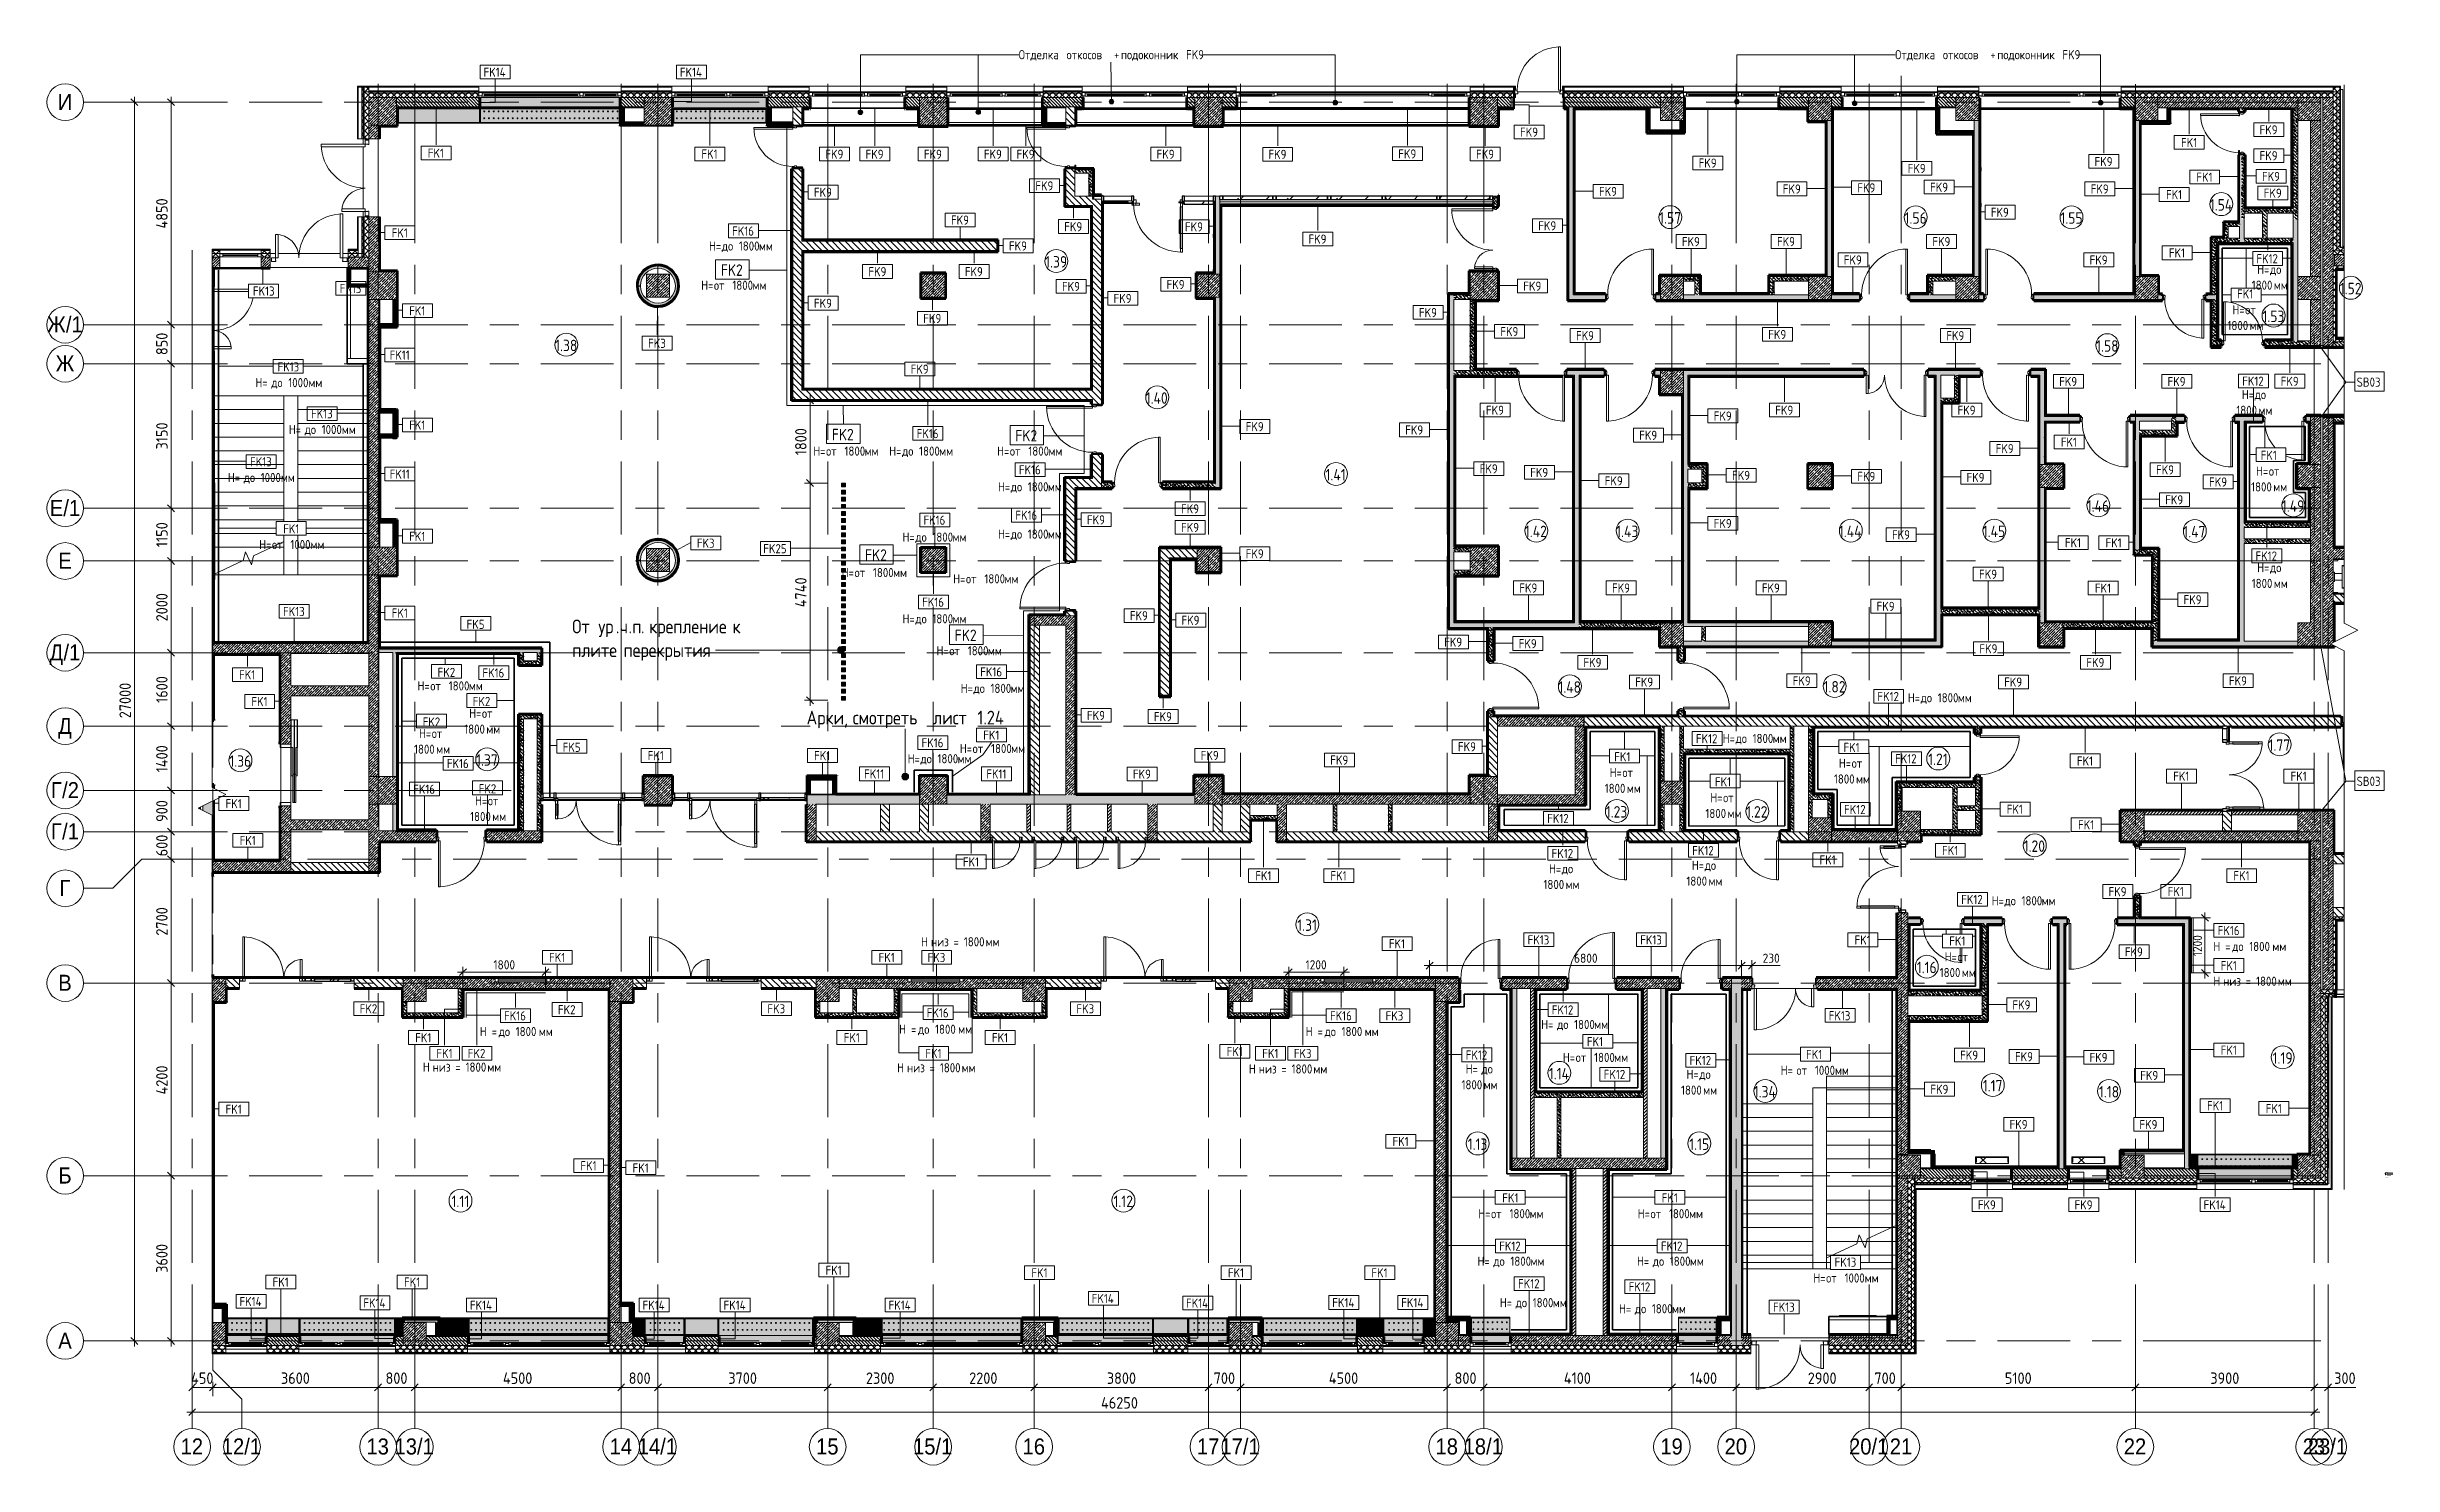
# Model space of a CAD drawing. Header units: millimetres. Extents: x 35144 to 233944, y -8553 to 29000.
# Drawn here: x 35144 to 86277, y -2706 to 28205 of the extents above; entities that cross this region are included whole.
import ezdxf

# ---------------------------------------------------------------- set-up
doc = ezdxf.new("R2010")
doc.units = ezdxf.units.MM
for name, pattern in [('Осевая', [3175, 635, -476.25, 1587.5, -476.25]), ('Снесенные', [714.375, 476.25, -238.125]), ('Штрих', [635, 317.5, -317.5]), ('Штрих короткий', [300, 150, -150])]:
    doc.linetypes.add(name, pattern=pattern)
for name, color, linetype, lineweight in [('A-ANNO-DIMS', 7, 'Continuous', 9), ('A-ANNO-DIMS-100', 7, 'Continuous', 9), ('A-AREA-IDEN', 7, 'Continuous', 9), ('A-DETL', 7, 'Continuous', 9), ('A-DETL-1', 7, 'Continuous', 35), ('A-DETL-17', 7, 'Continuous', 20), ('A-DETL-2', 7, 'Continuous', 13), ('A-DETL-4', 7, 'Continuous', 40), ('A-DETL-GENF', 7, 'Continuous', 9), ('A-DOOR', 7, 'Continuous', 9), ('A-DOOR-1', 7, 'Continuous', 13), ('A-DOOR-2', 7, 'Штрих короткий', 9), ('A-DOOR-FRAM', 7, 'Continuous', 13), ('A-DOOR-FRAM-1', 7, 'Continuous', 9), ('A-GENM', 7, 'Штрих', 9), ('A-GLAZ', 7, 'Continuous', 9), ('A-GLAZ-1', 7, 'Continuous', 13), ('A-GLAZ-CURT', 7, 'Continuous', 9), ('A-GLAZ-CURT-1', 7, 'Continuous', 25), ('A-GLAZ-CWMG', 7, 'Continuous', 9), ('A-GLAZ-CWMG-1', 7, 'Continuous', 25), ('A-WALL', 7, 'Continuous', 9), ('A-WALL-IDEN', 7, 'Continuous', 9), ('G-ANNO-TEXT', 7, 'Continuous', 9), ('I-WALL', 7, 'Continuous', 9), ('M-EQPM', 7, 'Continuous', 9), ('M-EQPM-1', 7, 'Штрих', 9), ('M-EQPM-2', 7, 'Снесенные', 9), ('S-COLS', 7, 'Continuous', 9), ('S-STRS-1', 7, 'Continuous', 9), ('S-STRS-MBND', 7, 'Continuous', 9), ('Знаки', 7, 'Continuous', 9), ('Оси', 7, 'Continuous', 9), ('Оси-1', 7, 'Continuous', 20), ('Оси-2', 7, 'Осевая', 9)]:
    doc.layers.add(name, color=color, linetype=linetype, lineweight=lineweight)
for name, color, linetype, lineweight, true_color in [('A-DETL-10', 7, 'Continuous', 40, 0xff8f59), ('A-DETL-11', 7, 'Continuous', 40, 0x408080), ('A-DETL-12', 7, 'Continuous', 40, 0xc2dce7), ('A-DETL-13', 7, 'Continuous', 40, 0xe8ca86), ('A-DETL-14', 5, 'Continuous', 40, 0x0000ff), ('A-DETL-15', 7, 'Continuous', 40, 0xffd2ff), ('A-DETL-16', 7, 'Continuous', 40, 0xc89191), ('A-DETL-3', 7, 'Continuous', 40, 0x50fe6a), ('A-DETL-5', 7, 'Continuous', 40, 0x85be7e), ('A-DETL-6', 7, 'Continuous', 40, 0xede76b), ('A-DETL-7', 7, 'Continuous', 40, 0xd6bca3), ('A-DETL-8', 7, 'Continuous', 40, 0x7171ff), ('A-DETL-9', 7, 'Continuous', 40, 0xbdf0ee), ('A-DETL-GENF-1', 1, 'Continuous', 9, 0xff0000), ('A-WALL-1', 7, 'Continuous', 9, 0xc0c0c0), ('A-WALL-2', 7, 'Continuous', 9, 0xcbc7bf), ('A-WALL-3', 7, 'Continuous', 9, 0xff80c0), ('A-WALL-4', 7, 'Continuous', 9, 0x73b588), ('A-WALL-5', 5, 'Continuous', 9, 0x0000ff), ('A-WALL-6', 7, 'Continuous', 9, 0xe1dc04), ('A-WALL-7', 7, 'Continuous', 9, 0x008000), ('A-WALL-8', 7, 'Continuous', 9, 0x8080ff), ('A-WALL-9', 7, 'Continuous', 9, 0xfcbc52), ('G-ANNO-TEXT-1', 7, 'Continuous', 9, 0x3c3c3c), ('I-WALL-1', 7, 'Continuous', 9, 0x73b588), ('I-WALL-10', 7, 'Continuous', 50, 0x73b588), ('I-WALL-11', 5, 'Continuous', 53, 0x0000ff), ('I-WALL-12', 5, 'Continuous', 50, 0x0000ff), ('I-WALL-13', 7, 'Continuous', 53, 0xeaa7bf), ('I-WALL-14', 7, 'Continuous', 53, 0xe0bbbf), ('I-WALL-15', 7, 'Continuous', 80, 0xe1dc04), ('I-WALL-16', 7, 'Continuous', 53, 0xff80c0), ('I-WALL-17', 1, 'Continuous', 53, 0xff0000), ('I-WALL-18', 7, 'Continuous', 80, 0x8080ff), ('I-WALL-19', 7, 'Continuous', 80, 0x008000), ('I-WALL-2', 7, 'Continuous', 9, 0x74ba7c), ('I-WALL-20', 7, 'Continuous', 50, 0x8000ff), ('I-WALL-21', 7, 'Continuous', 35, 0x008000), ('I-WALL-22', 7, 'Continuous', 80, 0xfcbc52), ('I-WALL-23', 7, 'Continuous', 50, 0xfcbc52), ('I-WALL-24', 7, 'Continuous', 70, 0x3f92ba), ('I-WALL-25', 7, 'Continuous', 70, 0x8bb0bc), ('I-WALL-26', 7, 'Continuous', 70, 0xb1bfbd), ('I-WALL-27', 7, 'Continuous', 9, 0xd1cbbf), ('I-WALL-28', 7, 'Continuous', 80, 0xffd2ff), ('I-WALL-3', 1, 'Continuous', 9, 0xff0000), ('I-WALL-4', 7, 'Continuous', 9, 0x3f92ba), ('I-WALL-5', 7, 'Continuous', 9, 0xe1dc04), ('I-WALL-6', 7, 'Continuous', 9, 0xc0c0c0), ('I-WALL-7', 7, 'Continuous', 9, 0xcbc7bf), ('I-WALL-8', 7, 'Continuous', 80, 0xff80c0), ('I-WALL-9', 7, 'Continuous', 80, 0x73b588), ('S-WALL-ANLY', 7, 'Continuous', 13, 0x008040), ('S-WALL-ANLY-1', 7, 'Continuous', 5, 0x008040), ('Знаки-1', 9, 'Continuous', 9, 0x808080), ('Знаки-10', 7, 'Continuous', 9, 0xd5d3cf), ('Знаки-11', 7, 'Continuous', 9, 0xf7f7f7), ('Знаки-12', 7, 'Continuous', 9, 0xdfdfdf), ('Знаки-13', 7, 'Continuous', 9, 0xfdfdfd), ('Знаки-2', 7, 'Continuous', 9, 0xc1bbaf), ('Знаки-4', 7, 'Continuous', 9, 0xaba79f), ('Знаки-5', 7, 'Continuous', 9, 0xd5cdbe), ('Знаки-6', 7, 'Continuous', 9, 0xd1cabb), ('Знаки-7', 7, 'Continuous', 9, 0xccc5b7), ('Знаки-8', 7, 'Continuous', 9, 0xd4ccbd), ('Знаки-9', 7, 'Continuous', 9, 0xd6cebe)]:
    doc.layers.add(name, color=color, linetype=linetype, lineweight=lineweight, true_color=true_color)
doc.layers.add('Знаки-3', color=7, linetype='Continuous', lineweight=9, transparency=0.5)
doc.styles.add('Arial', font='arial.ttf', dxfattribs={"width": 0.9, "height": 350})
doc.styles.add('GOST Common', font='GOST_Common.ttf', dxfattribs={"width": 0.9, "height": 200})
doc.styles.add('GOST Common_1', font='GOST_Common.ttf', dxfattribs={"width": 0.9, "height": 250})
doc.styles.add('GOST Common_2', font='GOST_Common.ttf', dxfattribs={"width": 0.9, "height": 300})
doc.styles.add('GOST Common_3', font='GOST_Common.ttf', dxfattribs={"width": 0.9, "height": 3.5})
doc.styles.add('GOST Common_4', font='GOST_Common.ttf', dxfattribs={"width": 0.9, "height": 2.5})
doc.styles.add('ISOCPEUR', font='isocpeur.ttf', dxfattribs={"width": 0.9, "height": 250})
doc.styles.add('ISOCPEUR_1', font='isocpeur.ttf', dxfattribs={"width": 0.9, "height": 200})
doc.styles.add('ISOCPEUR_2', font='isocpeur.ttf', dxfattribs={"width": 0.9, "height": 2.5})
doc.styles.add('ISOCPEUR_3', font='isocpeur.ttf', dxfattribs={"height": 2.5})
doc.dimstyles.new('ISO-2_0_0_9К_Средний_округл2', dxfattribs={"dimscale": 304.8, "dimtxt": 199.196235, "dimasz": 0.492126, "dimexe": 0.393701, "dimexo": 0, "dimgap": 0, "dimtad": 1, "dimdec": 0, "dimrnd": 10, "dimzin": 0, "dimdsep": 46, "dimtxsty": 'ISOCPEUR_1', "dimblk1": 'OBLIQUE', "dimblk2": 'OBLIQUE', "dimsah": 1, "dimcen": 0.09, "dimdle": 0.393701, "dimazin": 0, "dimtfac": 1, "dimtdec": 4, "dimtix": 1, "dimtmove": 0, "dimatfit": 3, "dimfxl": 1, "dimtvp": 1, "dimtolj": 1, "dimtzin": 0, "dimarcsym": 2})
doc.dimstyles.new('ISO-2_0_0_9К_Средний_округл2_1', dxfattribs={"dimscale": 304.8, "dimtxt": 199.196235, "dimasz": 0.492126, "dimexe": 0.393701, "dimexo": 0, "dimgap": 0, "dimtad": 1, "dimdec": 0, "dimrnd": 10, "dimzin": 0, "dimdsep": 46, "dimtxsty": 'ISOCPEUR_1', "dimblk1": 'OBLIQUE', "dimblk2": 'OBLIQUE', "dimsah": 1, "dimcen": 0.09, "dimdle": 0.393701, "dimazin": 0, "dimtfac": 1, "dimtdec": 4, "dimtix": 1, "dimtmove": 1, "dimatfit": 3, "dimfxl": 1, "dimtvp": 1, "dimtolj": 1, "dimtzin": 0, "dimarcsym": 2})
doc.dimstyles.new('ISO-2_5_0_9К_БОЛЬШОЙ', dxfattribs={"dimscale": 304.8, "dimtxt": 248.995294, "dimasz": 0.492126, "dimexe": 0.393701, "dimexo": 0.984252, "dimgap": 0, "dimtad": 1, "dimdec": 0, "dimrnd": 10, "dimzin": 0, "dimdsep": 46, "dimtxsty": 'ISOCPEUR', "dimblk1": 'OBLIQUE', "dimblk2": 'OBLIQUE', "dimsah": 1, "dimcen": 0.09, "dimdle": 0.393701, "dimazin": 0, "dimtfac": 1, "dimtdec": 4, "dimtix": 1, "dimtmove": 0, "dimatfit": 3, "dimfxl": 1, "dimtvp": 1, "dimtolj": 1, "dimtzin": 0, "dimarcsym": 2})
doc.dimstyles.new('ISO-2_5_0_9К_БОЛЬШОЙ_1', dxfattribs={"dimscale": 304.8, "dimtxt": 248.995294, "dimasz": 0.492126, "dimexe": 0.393701, "dimexo": 0.984252, "dimgap": 0, "dimtad": 1, "dimdec": 0, "dimrnd": 10, "dimzin": 0, "dimdsep": 46, "dimtxsty": 'ISOCPEUR', "dimblk1": 'OBLIQUE', "dimblk2": 'OBLIQUE', "dimsah": 1, "dimcen": 0.09, "dimdle": 0.393701, "dimazin": 0, "dimtfac": 1, "dimtdec": 4, "dimtix": 1, "dimtmove": 2, "dimatfit": 3, "dimfxl": 1, "dimtvp": 1, "dimtolj": 1, "dimtzin": 0, "dimarcsym": 2})
doc.dimstyles.new('ISO-2_5_0_9К_БОЛЬШОЙ_2', dxfattribs={"dimscale": 304.8, "dimtxt": 248.995294, "dimasz": 0.492126, "dimexe": 0.393701, "dimexo": 0.984252, "dimgap": 0, "dimtad": 1, "dimdec": 0, "dimrnd": 10, "dimzin": 0, "dimdsep": 46, "dimtxsty": 'ISOCPEUR', "dimblk1": 'OBLIQUE', "dimblk2": 'OBLIQUE', "dimsah": 1, "dimcen": 0.09, "dimdle": 0.393701, "dimazin": 0, "dimtfac": 1, "dimtdec": 4, "dimtix": 1, "dimtmove": 1, "dimatfit": 3, "dimfxl": 1, "dimtvp": 1, "dimtolj": 1, "dimtzin": 0, "dimarcsym": 2})
pattern_1 = [(45, (0, 0), (-57.02463, 57.02463), []), (45, (57.025, 0), (-57.02463, 57.02463), [100.806, -20.161, 3.353, -16.808])]
pattern_2 = [(45, (0, 0), (-70.71068, 70.71068), []), (135, (0, 0), (-70.71068, -70.71068), [])]
pattern_3 = [(135, (0, 0), (-75.43415, -75.43415), [106.68, -17.78, 3.556, -17.78]), (135, (0, 75.39), (-75.43415, -75.43415), []), (50, (0, 0), (127.52922, -11.15758), [13.335, -146.685]), (355, (0, 0), (-24.66966, 133.74002), [10.668, -117.348]), (100.451, (10.63, -0.93), (102.85973, 122.58178), [11.333, -124.663]), (46.184, (0, 35.56), (189.75516, -29.43036), [20.002, -220.027]), (96.636, (15.81, 33.1), (166.1822, 173.1996), [17, -186.995]), (351.184, (0, 35.56), (166.18393, 173.19757), [16.002, -176.022]), (21, (17.78, 26.67), (106.13027, -71.58603), [13.335, -146.685]), (326, (17.78, 26.67), (43.26188, 128.93175), [10.668, -117.348]), (71.451, (26.62, 20.7), (149.39198, 57.34505), [11.333, -124.663]), (37.5, (0, 0), (2.162228, 59.188357), [3.353, -112.573, 3.353, -115.773, -117.793]), (37.5, (0, 0), (2.162228, 59.188357), [-235.052, 3.353, -114.44]), (7.5, (0, 0), (46.773857, 70.126152), [3.353, -64.567, 3.353, -109.906, -44.894]), (7.5, (0, 0), (46.773857, 70.126152), [-181.178, 3.353, -41.542]), (327.5, (-39.65, 0), (94.91367, -4.010093), [3.353, -41.097, 3.353, -135.331, -184.023]), (327.5, (-39.65, 0), (94.91367, -4.010093), [-183.134, 3.353, -180.67]), (317.5, (-57.43, 0), (103.69057, 17.79882), [3.353, -54.432, 3.353, -88.748, -130.683]), (317.5, (-57.43, 0), (103.69057, 17.79882), [-149.885, 3.353, -127.33])]
pattern_4 = [(135, (0, 0), (-70.71068, -70.71068), [])]
pattern_5 = [(135, (0, 0), (-35.35534, -35.35534), [])]
pattern_6 = [(135, (1826.41, 114.685), (-14.14214, -14.14214), []), (225, (1826.41, 114.685), (14.14214, -14.14214), [])]
pattern_7 = [(45, (-296.384, 114.685), (-14.1421, 14.1421), []), (135, (-296.384, 114.685), (-14.1421, -14.1421), [])]
pattern_8 = [(135, (0, 0), (-75.43415, -75.43415), [106.68, -17.78, 3.556, -17.78]), (135, (0, 75.39), (-75.43415, -75.43415), []), (50, (0, 0), (127.52922, -11.15758), [13.335, -146.685]), (355, (0, 0), (-24.66966, 133.74002), [10.668, -117.348]), (100.451, (10.63, -0.93), (102.85973, 122.58178), [11.333, -124.663]), (46.184, (0, 35.56), (189.75516, -29.43036), [20.002, -220.027]), (96.636, (15.81, 33.1), (166.1822, 173.1996), [17, -186.995]), (351.184, (0, 35.56), (166.18393, 173.19757), [16.002, -176.022]), (21, (17.78, 26.67), (106.13027, -71.58603), [13.335, -146.685]), (326, (17.78, 26.67), (43.26188, 128.93175), [10.668, -117.348]), (71.451, (26.62, 20.7), (149.39198, 57.34505), [11.333, -124.663]), (37.5, (0, 0), (2.162228, 59.188357), [3.353, -112.573, 3.353, -115.773, -117.792]), (37.5, (0, 0), (2.162228, 59.188357), [-235.052, 3.353, -114.44]), (7.5, (0, 0), (46.773857, 70.126152), [3.353, -64.567, 3.353, -109.906, -44.894]), (7.5, (0, 0), (46.773857, 70.126152), [-181.178, 3.353, -41.542]), (327.5, (-39.65, 0), (94.91367, -4.010093), [3.353, -41.097, 3.353, -135.331, -184.023]), (327.5, (-39.65, 0), (94.91367, -4.010093), [-183.134, 3.353, -180.67]), (317.5, (-57.43, 0), (103.69057, 17.79882), [3.353, -54.432, 3.353, -88.748, -130.683]), (317.5, (-57.43, 0), (103.69057, 17.79882), [-149.885, 3.353, -127.33])]
pattern_9 = [(135, (1751.41, 114.685), (-14.14214, -14.14214), []), (225, (1751.41, 114.685), (14.14214, -14.14214), [])]
pattern_10 = [(45, (-371.384, 114.685), (-14.1421, 14.1421), []), (135, (-371.384, 114.685), (-14.1421, -14.1421), [])]
pattern_11 = [(135, (1826.41, 164.685), (-14.14214, -14.14214), []), (225, (1826.41, 164.685), (14.14214, -14.14214), [])]
pattern_12 = [(45, (-296.384, 164.685), (-14.1421, 14.1421), []), (135, (-296.384, 164.685), (-14.1421, -14.1421), [])]
pattern_13 = [(135, (1601.41, 114.685), (-14.14214, -14.14214), []), (225, (1601.41, 114.685), (14.14214, -14.14214), [])]
pattern_14 = [(45, (-521.384, 114.685), (-14.1421, 14.1421), []), (135, (-521.384, 114.685), (-14.1421, -14.1421), [])]
pattern_15 = [(135, (1751.41, 164.685), (-14.14214, -14.14214), []), (225, (1751.41, 164.685), (14.14214, -14.14214), [])]
pattern_16 = [(45, (-371.384, 164.685), (-14.1421, 14.1421), []), (135, (-371.384, 164.685), (-14.1421, -14.1421), [])]
pattern_17 = [(45, (0, 0), (-35.35534, 35.35534), [])]
pattern_18 = [(135, (1751.41, 174.685), (-14.14214, -14.14214), []), (225, (1751.41, 174.685), (14.14214, -14.14214), [])]
pattern_19 = [(45, (-371.384, 174.685), (-14.1421, 14.1421), []), (135, (-371.384, 174.685), (-14.1421, -14.1421), [])]
pattern_20 = [(0, (0, 0), (121.92, 30.48), [10.058, -81.382, 10.058, -81.382, -487.68]), (0, (0, 0), (121.92, 30.48), [-182.88, 10.058, -172.822, 10.058, -81.382, -213.36]), (0, (0, 0), (121.92, 30.48), [-457.2, 10.058, -50.902, 10.058, -142.342]), (120, (45.72, 15.24), (-87.356454, 90.345817), [10.058, -81.382, 10.058, -81.382, -487.68]), (120, (45.72, 15.24), (-87.356454, 90.345817), [-182.88, 10.058, -172.822, 10.058, -81.382, -213.36]), (120, (45.72, 15.24), (-87.356454, 90.345817), [-457.2, 10.058, -50.902, 10.058, -142.342]), (240, (60.96, 76.2), (-34.563546, -120.825817), [10.058, -81.382, 10.058, -81.382, -487.68]), (240, (60.96, 76.2), (-34.563546, -120.825817), [-182.88, 10.058, -172.822, 10.058, -81.382, -213.36]), (240, (60.96, 76.2), (-34.563546, -120.825817), [-457.2, 10.058, -50.902, 10.058, -142.342])]
pattern_21 = [(45, (0, 0), (-106.06602, 106.06602), []), (135, (0, 0), (-106.06602, -106.06602), [])]
pattern_22 = [(225, (78928.74, 3836), (353.5534, -353.5534), []), (315, (78928.74, 3836), (353.5534, 353.5534), [])]
pattern_23 = [(225, (81028.74, 3836), (353.5534, -353.5534), []), (315, (81028.74, 3836), (353.5534, 353.5534), [])]

msp = doc.modelspace()

# ---------------------------------------------------------------- texts
at = {"layer": 'A-AREA-IDEN', "char_height": 250, "attachment_point": 1, "style": 'GOST Common_1'}
for s, insert, width in [('1.57', (70281.7, 24603.3), 606.076), ('1.56', (75631.1, 24599.9), 606.076), ('1.55', (79027.1, 24599.9), 606.076), ('1.54', (82283.5, 24886.9), 627.721), ('1.39', (56900.7, 23645.9), 606.076), ('1.52', (85115.7, 23063.4), 606.076), ('1.53', (83430.4, 22458.3), 606.076), ('1.38', (46220.3, 21822.8), 606.076), ('1.58', (79806.1, 21812.2), 606.076), ('1.40', (59091.4, 20676.3), 627.721), ('1.41', (63011.1, 19006.1), 570), ('1.46', (79602.3, 18322.5), 627.721), ('1.49', (83854.3, 18322.5), 627.721), ('1.42', (67355.8, 17770.1), 627.721), ('1.43', (69345.8, 17770.1), 627.721), ('1.44', (74199.4, 17770.1), 649.367), ('1.45', (77334.7, 17770.1), 627.721), ('1.47', (81705.5, 17763.1), 627.721), ('1.48', (68085.6, 14377.9), 627.721), ('1.82', (73865.4, 14383.4), 606.076), ('1.37', (44497.4, 12787.2), 606.076), ('1.21', (76146, 12803.3), 548.354), ('1.77', (83564, 13111.5), 606.076), ('1.36', (39119.6, 12763.1), 606.076), ('1.23', (69118.7, 11657.6), 606.076), ('1.22', (72178.6, 11657.6), 606.076), ('1.20', (78226.7, 10909.8), 606.076), ('1.31', (62394.2, 9187.2), 548.354), ('1.16', (75897.3, 8265.2), 548.354), ('1.19', (83652, 6290.9), 548.354), ('1.14', (67878.2, 5952.1), 570), ('1.17', (77336.4, 5687), 548.354), ('1.34', (72343.2, 5556.7), 627.721), ('1.18', (79866.8, 5555.2), 548.354), ('1.13', (66108.7, 4413.2), 548.354), ('1.15', (70937.9, 4413.2), 548.354), ('1.11', (43963.2, 3167.7), 490.633), ('1.12', (58388.6, 3167.7), 548.354)]:
    msp.add_mtext(s, dxfattribs=dict(at, insert=insert, width=width))
at = {"layer": 'A-WALL-IDEN', "char_height": 200, "attachment_point": 1, "style": 'GOST Common'}
for s, insert, width in [('FK14', (44660.1, 27752.4), 627.721), ('FK14', (48939, 27752.4), 627.721), ('FK9', (67250.3, 26447.7), 497.848), ('FK1', (81656.6, 26219.2), 447.342), ('FK9', (83368, 26497.2), 497.848), ('FK1', (43445.1, 25989.1), 447.342), ('FK1', (49409.2, 25969.1), 447.342), ('FK9', (52110.6, 25965.6), 497.848), ('FK9', (52986.5, 25965.6), 497.848), ('FK9', (54257, 25965.6), 497.848), ('FK9', (55564.3, 25965.6), 497.848), ('FK9', (56277.1, 25965.6), 497.848), ('FK9', (59329.4, 25965.6), 497.848), ('FK9', (61767.4, 25962.1), 497.848), ('FK9', (64596.1, 25972.6), 497.848), ('FK9', (66290.7, 25965.6), 497.848), ('FK9', (71142.9, 25773.3), 497.848), ('FK9', (75698.8, 25655.5), 497.848), ('FK9', (79771.2, 25805.1), 497.848), ('FK9', (83368, 25933.3), 497.848), ('FK9', (51861.3, 25134.7), 497.848), ('FK9', (56686.8, 25275.5), 497.848), ('FK9', (68971.3, 25152), 497.848), ('FK9', (72976.8, 25207.4), 497.848), ('FK9', (74601.3, 25233.1), 497.848), ('FK9', (76186.8, 25245.2), 497.848), ('FK9', (79686.8, 25207.2), 497.848), ('FK1', (81328.5, 25084.8), 447.342), ('FK1', (81991, 25464.6), 447.342), ('FK9', (83420.8, 25480.8), 497.848), ('FK9', (83459.2, 25116.7), 497.848), ('FK9', (77511.3, 24699.2), 497.848), ('FK1', (42658.5, 24250.4), 447.342), ('FK16', (50077.8, 24291.3), 606.076), ('FK9', (54847.8, 24530.3), 497.848), ('FK9', (57316.3, 24385.7), 497.848), ('FK9', (59946.8, 24382.6), 497.848), ('FK9', (62639.3, 24115.7), 497.848), ('FK9', (67646.8, 24405.4), 497.848), ('FK9', (70777.4, 24060.3), 497.848), ('FK9', (72850.4, 24060.3), 497.848), ('FK9', (76237.4, 24060.3), 497.848), ('FK9', (56111.3, 23965.4), 497.848), ('FK9', (74305.8, 23660.3), 497.848), ('FK9', (79663.3, 23660.3), 497.848), ('FK1', (81391, 23813.6), 447.342), ('FK12', (83299.5, 23688.3), 606.076), ('FK13', (41525.6, 23039.2), 598.861), ('FK9', (53048.1, 23405.7), 497.848), ('FK9', (55149.8, 23405.7), 497.848), ('FK9', (57266.8, 23082.9), 497.848), ('FK9', (59546.8, 23125.1), 497.848), ('FK9', (67321.3, 23090.2), 497.848), ('FK1', (43038.5, 22551.1), 447.342), ('FK9', (51861.3, 22716.2), 497.848), ('FK9', (58391.3, 22821.5), 497.848), ('FK9', (65046.8, 22513.3), 497.848), ('FK9', (54243.7, 22385.7), 497.848), ('FK9', (66821.3, 22099.6), 497.848), ('FK9', (68470.4, 22010.3), 497.848), ('FK9', (72659.5, 22035.7), 497.848), ('FK9', (76540.6, 22010.3), 497.848), ('FK11', (42614, 21587.2), 555.569), ('FK3', (48246.1, 21844.4), 490.633), ('FK9', (53969.3, 21280.3), 497.848), ('FK9', (79000.3, 21010.3), 497.848), ('FK9', (81362.6, 21010.3), 497.848), ('FK12', (82989.6, 21019.2), 606.076), ('FK9', (83828.2, 21015.7), 497.848), ('FK13', (40900.1, 20308.8), 598.861), ('FK1', (43038.5, 20061.2), 447.342), ('FK9', (61271.3, 20027.6), 497.848), ('FK9', (64746.8, 19955.6), 497.848), ('FK9', (66507.6, 20385.7), 497.848), ('FK9', (71471.3, 20259.2), 497.848), ('FK9', (72812.8, 20385.7), 497.848), ('FK9', (76785.5, 20385.7), 497.848), ('FK16', (54099.8, 19876.7), 606.076), ('FK9', (69846.8, 19839.1), 497.848), ('FK9', (77616.6, 19548), 497.848), ('FK1', (79036.3, 19689.2), 447.342), ('FK13', (39571.6, 19262), 598.861), ('FK11', (42614, 18991.7), 555.569), ('FK16', (56328, 19087.5), 606.076), ('FK9', (66371.3, 19108.6), 497.848), ('FK9', (67471.8, 19029.4), 497.848), ('FK9', (71871.3, 18965.3), 497.848), ('FK9', (74601.3, 18942.9), 497.848), ('FK9', (76981.2, 18919.9), 497.848), ('FK9', (81111.1, 19085.7), 497.848), ('FK9', (69096.3, 18844.7), 497.848), ('FK9', (81311.3, 18432.8), 497.848), ('FK9', (82266.8, 18821.2), 497.848), ('FK16', (54248.4, 17990.2), 606.076), ('FK16', (56250.9, 18095.7), 606.076), ('FK9', (57811.3, 17996), 497.848), ('FK9', (59861.8, 18235.7), 497.848), ('FK9', (71471.3, 17916.5), 497.848), ('FK1', (43038.5, 17636.4), 447.342), ('FK3', (49309, 17487.6), 490.633), ('FK9', (59861.8, 17830.3), 497.848), ('FK9', (75356.6, 17670.6), 497.848), ('FK1', (79126.2, 17497.3), 447.342), ('FK1', (80011, 17495.9), 447.342), ('FK25', (50757, 17368.2), 656.582), ('FK9', (61271.3, 17256.3), 497.848), ('FK12', (83278.9, 17207.5), 606.076), ('FK9', (67234.5, 16510.3), 497.848), ('FK9', (69254.7, 16510.3), 497.848), ('FK9', (72520, 16510.3), 497.848), ('FK9', (77254.1, 16810.3), 497.848), ('FK1', (79779.3, 16506.8), 447.342), ('FK13', (40289.7, 15998.4), 598.861), ('FK1', (42658.5, 15964.3), 447.342), ('FK16', (54219, 16201.9), 606.076), ('FK9', (58746.8, 15906.5), 497.848), ('FK9', (75021.9, 16110.3), 497.848), ('FK9', (81711.3, 16255), 497.848), ('FK9', (59871.3, 15806.8), 497.848), ('FK9', (65596.8, 15330.4), 497.848), ('FK9', (67221.3, 15296.6), 497.848), ('FK9', (68632.5, 14885.7), 497.848), ('FK9', (77262.4, 15185.7), 497.848), ('FK9', (79593.2, 14885.7), 497.848), ('FK1', (39332.5, 14619.2), 447.342), ('FK16', (44635.9, 14659.7), 606.076), ('FK16', (55485.1, 14682), 606.076), ('FK9', (69760, 14460.3), 497.848), ('FK9', (73192.5, 14485.7), 497.848), ('FK9', (77801.8, 14460.3), 497.848), ('FK9', (82700.5, 14485.7), 497.848), ('FK1', (39601, 14033.9), 447.342), ('FK12', (75039, 14145.2), 606.076), ('FK1', (55549.9, 13303.3), 447.342), ('FK9', (57811.3, 13731.9), 497.848), ('FK9', (59270.9, 13705.7), 497.848), ('FK1', (48238.3, 12856.8), 447.342), ('FK1', (51865, 12856.8), 447.342), ('FK16', (54206.9, 13136.9), 606.076), ('FK9', (60291.5, 12860.3), 497.848), ('FK9', (65896.8, 13051.2), 497.848), ('FK12', (71082.9, 13225.9), 606.076), ('FK12', (75424.7, 12789.5), 606.076), ('FK16', (43860.7, 12684.5), 606.076), ('FK11', (52954.3, 12456.8), 555.569), ('FK11', (55618, 12456.8), 555.569), ('FK9', (58813, 12453.3), 497.848), ('FK9', (63114, 12760.3), 497.848), ('FK1', (79387.6, 12739.2), 447.342), ('FK1', (81485.1, 12406.8), 447.342), ('FK1', (84043.1, 12406.8), 447.342), ('FK1', (39038.5, 11810.9), 447.342), ('FK16', (43126.5, 12124.4), 606.076), ('FK12', (67842, 11487.2), 606.076), ('FK12', (74312.5, 11681.8), 606.076), ('FK1', (77858.4, 11687.3), 447.342), ('FK1', (79411, 11347.7), 447.342), ('FK1', (39344.4, 11006.8), 447.342), ('FK12', (71002, 10786.8), 606.076), ('FK1', (76448, 10789), 447.342), ('FK1', (55106.6, 10539.2), 447.342), ('FK1', (61480.5, 10239.2), 447.342), ('FK1', (63118.1, 10239.2), 447.342), ('FK12', (67938.7, 10723), 606.076), ('FK1', (73777.8, 10583.2), 447.342), ('FK1', (82797.8, 10239.2), 447.342), ('FK12', (76865.7, 9720.6), 606.076), ('FK9', (80076.4, 9891.7), 497.848), ('FK1', (81365.5, 9895.2), 447.342), ('FK1', (64391, 8756.8), 447.342), ('FK13', (67415.3, 8840.8), 598.861), ('FK13', (69869.2, 8840.8), 598.861), ('FK1', (74541, 8837.6), 447.342), ('FK16', (82455.4, 9044), 606.076), ('FK1', (46087.9, 8456.8), 447.342), ('FK1', (53270.6, 8456.8), 447.342), ('FK3', (54338.1, 8456.8), 490.633), ('FK9', (80431.4, 8579), 497.848), ('FK1', (82521.2, 8278.3), 447.342), ('FK2', (41960.6, 7339.2), 497.848), ('FK16', (45108.2, 7186.3), 606.076), ('FK2', (46281.7, 7319.2), 497.848), ('FK3', (50846.7, 7339.2), 490.633), ('FK16', (54320.4, 7249.9), 606.076), ('FK3', (57581.6, 7339.2), 490.633), ('FK16', (63108.2, 7186.3), 606.076), ('FK3', (64320.5, 7186.3), 490.633), ('FK12', (67942.5, 7314.2), 606.076), ('FK9', (77982.2, 7422.4), 497.848), ('FK1', (43170.3, 6709.2), 447.342), ('FK1', (52509.4, 6709.2), 447.342), ('FK1', (55741, 6709.2), 447.342), ('FK1', (43632.5, 6365.2), 447.342), ('FK2', (44316.4, 6365.2), 497.848), ('FK1', (54290.3, 6365.2), 447.342), ('FK1', (60856.1, 6409.2), 447.342), ('FK1', (61632.5, 6365.2), 447.342), ('FK3', (62319.6, 6365.2), 490.633), ('FK12', (66066, 6330.9), 606.076), ('FK12', (70946, 6211.8), 606.076), ('FK9', (76842, 6326.4), 497.848), ('FK9', (78037.3, 6294.8), 497.848), ('FK9', (79661.8, 6278.3), 497.848), ('FK1', (82521.2, 6437.3), 447.342), ('FK12', (69073.8, 5908.4), 606.076), ('FK9', (80766.8, 5884.9), 497.848), ('FK1', (39038.5, 5149), 447.342), ('FK9', (76194.2, 5583.6), 497.848), ('FK1', (82223.2, 5225.8), 447.342), ('FK1', (83501.6, 5163.1), 447.342), ('FK9', (77919.7, 4817.6), 497.848), ('FK9', (80749.8, 4815), 497.848), ('FK1', (64471, 4447.5), 447.342), ('FK1', (46771, 3917.6), 447.342), ('FK1', (47908.5, 3870.2), 447.342), ('FK9', (77227.6, 3064.8), 497.848), ('FK9', (79335.5, 3064.8), 497.848), ('FK14', (82149, 3064.8), 627.721), ('FK12', (66796, 2164.6), 606.076), ('FK12', (70321.2, 2166.7), 606.076), ('FK1', (52114.7, 1639.6), 447.342), ('FK1', (56599.5, 1583.8), 447.342), ('FK1', (60883.6, 1583.8), 447.342), ('FK1', (64011.5, 1583.8), 447.342), ('FK1', (40063.2, 1381.8), 447.342), ('FK1', (42927.2, 1381.8), 447.342), ('FK14', (57915.6, 1024.3), 627.721), ('FK12', (67206.4, 1346.5), 606.076), ('FK12', (69618.5, 1277.3), 606.076), ('FK14', (39340.8, 957.1), 627.721), ('FK14', (42040.2, 926.7), 627.721), ('FK14', (44363.2, 877.3), 627.721), ('FK14', (48127.1, 877.3), 627.721), ('FK14', (49891.2, 877.3), 627.721), ('FK14', (53488.5, 877.3), 627.721), ('FK14', (59970.5, 923.8), 627.721), ('FK14', (63158.4, 934), 627.721), ('FK14', (64660.9, 934), 627.721), ('FK13', (72764, 836.2), 598.861)]:
    msp.add_mtext(s, dxfattribs=dict(at, insert=insert, width=width))
at = {"layer": 'G-ANNO-TEXT', "attachment_point": 1}
for s, insert, char_height, width, style in [('Отделка', (56324.9, 28135.4), 200, 1183.291, 'GOST Common'), ('\\fGOST Common|b0|i0|c204|p34|;\\W.9; ', (57301.2, 28135.4), 200, 79.367, 'GOST Common'), (' FK9', (59861.1, 28135.4), 200, 577.215, 'GOST Common'), ('Отделка', (75424.9, 28135.4), 200, 1183.291, 'GOST Common'), ('\\fGOST Common|b0|i0|c204|p34|;\\W.9; ', (76401.2, 28135.4), 200, 79.367, 'GOST Common'), (' FK9', (78961.1, 28135.4), 200, 577.215, 'GOST Common'), ('откосов', (57366.7, 28135.4), 200, 1118.354, 'GOST Common'), (' + ', (58289.5, 28135.4), 200, 317.468, 'GOST Common'), ('подоконник', (58551.4, 28135.4), 200, 1587.341, 'GOST Common'), ('откосов', (76466.7, 28135.4), 200, 1118.354, 'GOST Common'), (' + ', (77389.5, 28135.4), 200, 317.468, 'GOST Common'), ('подоконник', (77651.4, 28135.4), 200, 1587.341, 'GOST Common'), ('FK2', (49831.3, 23465.3), 250, 606.076, 'GOST Common_1'), ('FK2', (52249.7, 19879.8), 250, 606.076, 'GOST Common_1'), ('FK2', (56248.9, 19855.8), 250, 606.076, 'GOST Common_1'), ('FK2', (52972.7, 17254.3), 250, 606.076, 'GOST Common_1'), ('От', (46592, 15723), 300, 577.215, 'GOST Common_2'), ('\\fGOST Common|b0|i0|c204|p34|;\\W.9; ', (47068.2, 15723), 300, 115.443, 'GOST Common_2'), ('ур', (47163.5, 15723), 300, 461.772, 'GOST Common_2'), ('\\fGOST Common|b0|i0|c204|p34|;\\W.9;.', (47544.5, 15723), 300, 101.013, 'GOST Common_2'), ('\\fGOST Common|b0|i0|c204|p34|;\\W.9;ч', (47627.8, 15723), 300, 230.886, 'GOST Common_2'), ('\\fGOST Common|b0|i0|c204|p34|;\\W.9;.', (47818.3, 15723), 300, 101.013, 'GOST Common_2'), ('\\fGOST Common|b0|i0|c204|p34|;\\W.9;п', (47901.7, 15723), 300, 230.886, 'GOST Common_2'), ('. ', (48092.2, 15723), 300, 216.456, 'GOST Common_2'), ('крепление', (48270.8, 15723), 300, 2085.189, 'GOST Common_2'), ('\\fGOST Common|b0|i0|c204|p34|;\\W.9; ', (49991.2, 15723), 300, 115.443, 'GOST Common_2'), ('\\fGOST Common|b0|i0|c204|p34|;\\W.9;к', (50086.5, 15723), 300, 230.886, 'GOST Common_2'), ('\\fGOST Common|b0|i0|c204|p34|;\\W.9; ', (50277, 15723), 300, 115.443, 'GOST Common_2'), ('FK2', (54928.9, 15504.8), 250, 606.076, 'GOST Common_1'), ('плите', (46592, 15207.1), 300, 1241.012, 'GOST Common_2'), ('\\fGOST Common|b0|i0|c204|p34|;\\W.9; ', (47615.9, 15207.1), 300, 115.443, 'GOST Common_2'), ('перекрытия', (47711.2, 15207.1), 300, 2431.518, 'GOST Common_2'), ('Арки', (51700.2, 13736), 300, 988.481, 'GOST Common_2'), (', ', (52515.7, 13736), 300, 230.886, 'GOST Common_2'), ('смотреть', (52706.2, 13736), 300, 2005.822, 'GOST Common_2'), ('\\fGOST Common|b0|i0|c204|p34|;\\W.9; ', (54361.2, 13736), 300, 115.443, 'GOST Common_2'), ('лист', (54456.5, 13736), 300, 974.05, 'GOST Common_2'), (' 1.24', (55260.1, 13736), 300, 887.468, 'GOST Common_2'), ('\\LУсловные', (86102.4, 3664.6), 3.5, 22.151, 'GOST Common_3'), ('\\LПримечание', (86102.4, 3634.2), 3.5, 28.5, 'GOST Common_3'), ('1. ', (86102.4, 3624), 2.5, 4.249, 'ISOCPEUR_3'), ('отвечать', (86102.4, 3599.5), 2.5, 18.679, 'ISOCPEUR_3'), ('2. ', (86102.4, 3619.1), 2.5, 4.89, 'ISOCPEUR_3'), ('верха', (86102.4, 3614.2), 2.5, 11.063, 'ISOCPEUR_3'), ('3. ', (86102.4, 3609.3), 2.5, 4.89, 'ISOCPEUR_3'), ('момента', (86102.4, 3604.4), 2.5, 16.435, 'ISOCPEUR_3'), ('4. ', (86102.4, 3594.7), 2.5, 5.131, 'ISOCPEUR_3'), ('5. ', (86102.4, 3589.8), 2.5, 4.89, 'ISOCPEUR_3'), ('6. ', (86102.4, 3584.9), 2.5, 4.89, 'ISOCPEUR_3'), ('7. ', (86102.4, 3580), 2.5, 4.89, 'ISOCPEUR_3'), ('За', (86105.9, 3624), 2.5, 4.73, 'ISOCPEUR_3'), ('Черновую', (86106.4, 3589.8), 2.5, 17.958, 'ISOCPEUR_3'), ('Объёмы', (86106.4, 3580), 2.5, 14.11, 'ISOCPEUR_3'), ('\\fISOCPEUR|b0|i0|c204|p34|;В', (86106.4, 3619.1), 2.5, 2.405, 'ISOCPEUR_3'), ('Все', (86106.4, 3609.3), 2.5, 6.413, 'ISOCPEUR_3'), ('Все', (86106.4, 3584.9), 2.5, 6.413, 'ISOCPEUR_3'), ('Цвет', (86106.6, 3594.7), 2.5, 9.781, 'ISOCPEUR_3'), ('WF01', (86107.2, 3644.8), 2.5, 8.297, 'ISOCPEUR_2'), ('\\fISOCPEUR|b0|i0|c204|p34|; ', (86108.4, 3619.1), 2.5, 1.844, 'ISOCPEUR_3'), ('01', (86108.8, 3655.1), 2.5, 3.319, 'GOST Common_4'), ('\\fISOCPEUR|b0|i0|c204|p34|; ', (86109.8, 3624), 2.5, 1.844, 'ISOCPEUR_3'), ('зонах', (86109.9, 3619.1), 2.5, 10.903, 'ISOCPEUR_3'), ('отметку', (86111.3, 3624), 2.5, 16.515, 'ISOCPEUR_3'), ('\\fISOCPEUR|b0|i0|c204|p34|; ', (86111.5, 3614.2), 2.5, 1.844, 'ISOCPEUR_3'), ('\\fISOCPEUR|b0|i0|c204|p34|; ', (86111.7, 3609.3), 2.5, 1.844, 'ISOCPEUR_3'), ('\\fISOCPEUR|b0|i0|c204|p34|; ', (86111.7, 3584.9), 2.5, 1.844, 'ISOCPEUR_3'), ('чистого', (86113, 3614.2), 2.5, 15.392, 'ISOCPEUR_3'), ('материалы', (86113.2, 3609.3), 2.5, 21.004, 'ISOCPEUR_3'), ('размеры', (86113.2, 3584.9), 2.5, 15.713, 'ISOCPEUR_3'), ('\\fISOCPEUR|b0|i0|c204|p34|; ', (86114.7, 3594.7), 2.5, 1.844, 'ISOCPEUR_3'), ('\\fISOCPEUR|b0|i0|c204|p34|; ', (86115.9, 3604.4), 2.5, 1.844, 'ISOCPEUR_3'), ('затирки', (86116.2, 3594.7), 2.5, 15.793, 'ISOCPEUR_3'), ('их', (86117.5, 3604.4), 2.5, 4.329, 'ISOCPEUR_3'), ('\\fISOCPEUR|b0|i0|c204|p34|; ', (86117.8, 3599.5), 2.5, 1.844, 'ISOCPEUR_3'), ('\\fISOCPEUR|b0|i0|c204|p34|; ', (86118.1, 3580), 2.5, 1.844, 'ISOCPEUR_3'), ('\\fISOCPEUR|b0|i0|c204|p34|; ', (86118.9, 3619.1), 2.5, 1.844, 'ISOCPEUR_3'), ('нормам', (86119.3, 3599.5), 2.5, 13.709, 'ISOCPEUR_3'), ('Марка', (86119.6, 3644.5), 2.5, 10.678, 'GOST Common_4'), ('Номер', (86119.8, 3655.1), 2.5, 10.173, 'GOST Common_4'), ('\\fISOCPEUR|b0|i0|c204|p34|;с', (86120.4, 3619.1), 2.5, 1.844, 'ISOCPEUR_3'), ('\\L\\fGOST Common|b0|i0|c204|p34|;\\W.9;\\L ', (86120.7, 3664.6), 3.5, 1.299, 'GOST Common_3'), ('\\fISOCPEUR|b0|i0|c204|p34|; ', (86121, 3604.4), 2.5, 1.844, 'ISOCPEUR_3'), ('\\fISOCPEUR|b0|i0|c204|p34|; ', (86121.2, 3589.8), 2.5, 1.844, 'ISOCPEUR_3'), ('\\Lобозначения', (86121.7, 3664.6), 3.5, 30.159, 'GOST Common_3'), ('\\fISOCPEUR|b0|i0|c204|p34|; ', (86122, 3619.1), 2.5, 1.844, 'ISOCPEUR_3'), ('заказа', (86122.6, 3604.4), 2.5, 13.388, 'ISOCPEUR_3'), ('разбивку', (86122.8, 3589.8), 2.5, 17.397, 'ISOCPEUR_3'), ('мокрыми', (86123.5, 3619.1), 2.5, 15.873, 'ISOCPEUR_3'), ('\\fISOCPEUR|b0|i0|c204|p34|; ', (86125.7, 3614.2), 2.5, 1.844, 'ISOCPEUR_3'), ('\\fISOCPEUR|b0|i0|c204|p34|; ', (86126.2, 3584.9), 2.5, 1.844, 'ISOCPEUR_3'), (' +0.000 ', (86124.9, 3624), 2.5, 15.392, 'ISOCPEUR_3'), ('\\fISOCPEUR|b0|i0|c204|p34|; ', (86127.1, 3580), 2.5, 1.844, 'ISOCPEUR_3'), ('пола', (86127.3, 3614.2), 2.5, 8.899, 'ISOCPEUR_3'), ('даны', (86127.7, 3584.9), 2.5, 9.139, 'ISOCPEUR_3'), ('\\fGOST Common|b0|i0|c204|p34|;\\W.9; ', (86128.2, 3655.1), 2.5, 0.938, 'GOST Common_4'), ('\\fGOST Common|b0|i0|c204|p34|;\\W.9; ', (86128.5, 3644.5), 2.5, 0.938, 'GOST Common_4'), ('без', (86128.6, 3580), 2.5, 6.333, 'ISOCPEUR_3'), ('помещения', (86128.9, 3655.1), 2.5, 18.543, 'GOST Common_4'), ('\\fISOCPEUR|b0|i0|c204|p34|; ', (86129.2, 3594.7), 2.5, 1.844, 'ISOCPEUR_3'), ('отделки', (86129.2, 3644.5), 2.5, 14.142, 'GOST Common_4'), ('\\fISOCPEUR|b0|i0|c204|p34|; ', (86130.6, 3609.3), 2.5, 1.844, 'ISOCPEUR_3'), ('\\fISOCPEUR|b0|i0|c204|p34|; ', (86130.6, 3599.5), 2.5, 1.844, 'ISOCPEUR_3'), ('должны', (86130.8, 3594.7), 2.5, 13.789, 'ISOCPEUR_3'), ('должны', (86132.1, 3609.3), 2.5, 13.789, 'ISOCPEUR_3'), ('пожаробезопасности', (86132.2, 3599.5), 2.5, 39.764, 'ISOCPEUR_3'), ('\\fISOCPEUR|b0|i0|c204|p34|; ', (86133.6, 3604.4), 2.5, 1.844, 'ISOCPEUR_3'), ('\\fISOCPEUR|b0|i0|c204|p34|; ', (86133.9, 3580), 2.5, 1.844, 'ISOCPEUR_3'), ('\\fISOCPEUR|b0|i0|c204|p34|;.', (86134.6, 3614.2), 2.5, 0.882, 'ISOCPEUR_3'), ('\\fISOCPEUR|b0|i0|c204|p34|; ', (86135.3, 3584.9), 2.5, 1.844, 'ISOCPEUR_3'), ('\\fISOCPEUR|b0|i0|c204|p34|;и', (86135.1, 3604.4), 2.5, 2.165, 'ISOCPEUR_3'), ('учёта', (86135.4, 3580), 2.5, 11.624, 'ISOCPEUR_3'), ('\\fISOCPEUR|b0|i0|c204|p34|; ', (86136.6, 3619.1), 2.5, 1.844, 'ISOCPEUR_3'), ('\\fISOCPEUR|b0|i0|c204|p34|; ', (86136.9, 3604.4), 2.5, 1.844, 'ISOCPEUR_3'), ('\\fISOCPEUR|b0|i0|c204|p34|;с', (86136.8, 3584.9), 2.5, 1.844, 'ISOCPEUR_3'), ('\\fISOCPEUR|b0|i0|c204|p34|; ', (86137.1, 3589.8), 2.5, 1.844, 'ISOCPEUR_3'), ('принята', (86137.6, 3624), 2.5, 15.954, 'ISOCPEUR_3'), ('\\fISOCPEUR|b0|i0|c204|p34|; ', (86138.3, 3584.9), 2.5, 1.844, 'ISOCPEUR_3'), ('процессами', (86138.1, 3619.1), 2.5, 21.726, 'ISOCPEUR_3'), ('поставки', (86138.4, 3604.4), 2.5, 17.797, 'ISOCPEUR_3'), ('элементов', (86138.6, 3589.8), 2.5, 20.283, 'ISOCPEUR_3'), ('учетом', (86139.8, 3584.9), 2.5, 13.789, 'ISOCPEUR_3'), ('\\fGOST Common|b0|i0|c204|p34|;\\W.9; ', (86140.9, 3644.5), 2.5, 0.938, 'GOST Common_4'), ('стен', (86141.7, 3644.5), 2.5, 8.009, 'GOST Common_4'), ('\\fISOCPEUR|b0|i0|c204|p34|; ', (86142.1, 3594.7), 2.5, 1.844, 'ISOCPEUR_3'), ('\\fISOCPEUR|b0|i0|c204|p34|; ', (86143.5, 3609.3), 2.5, 1.844, 'ISOCPEUR_3'), ('быть', (86143.7, 3594.7), 2.5, 9.46, 'ISOCPEUR_3'), ('\\fISOCPEUR|b0|i0|c204|p34|; ', (86145, 3580), 2.5, 1.844, 'ISOCPEUR_3'), ('быть', (86145, 3609.3), 2.5, 9.46, 'ISOCPEUR_3'), ('\\fISOCPEUR|b0|i0|c204|p34|; ', (86150.8, 3624), 2.5, 1.844, 'ISOCPEUR_3'), ('\\fISOCPEUR|b0|i0|c204|p34|; ', (86151.2, 3584.9), 2.5, 1.844, 'ISOCPEUR_3'), ('\\fISOCPEUR|b0|i0|c204|p34|; ', (86151.5, 3594.7), 2.5, 1.844, 'ISOCPEUR_3'), ('отметка', (86152.3, 3624), 2.5, 16.755, 'ISOCPEUR_3'), ('\\fISOCPEUR|b0|i0|c204|p34|; ', (86152.8, 3609.3), 2.5, 1.844, 'ISOCPEUR_3'), ('чистовой', (86152.7, 3584.9), 2.5, 17.557, 'ISOCPEUR_3'), ('\\fISOCPEUR|b0|i0|c204|p34|;в', (86153, 3594.7), 2.5, 2.165, 'ISOCPEUR_3'), ('. ', (86153.1, 3604.4), 2.5, 2.726, 'ISOCPEUR_3'), ('согласованы', (86154.3, 3609.3), 2.5, 23.89, 'ISOCPEUR_3'), ('\\fISOCPEUR|b0|i0|c204|p34|; ', (86154.8, 3594.7), 2.5, 1.844, 'ISOCPEUR_3'), ('\\fISOCPEUR|b0|i0|c204|p34|; ', (86155.4, 3589.8), 2.5, 1.844, 'ISOCPEUR_3'), ('Все', (86155.4, 3604.4), 2.5, 6.413, 'ISOCPEUR_3'), ('\\fISOCPEUR|b0|i0|c204|p34|; ', (86156, 3619.1), 2.5, 1.844, 'ISOCPEUR_3'), ('цвет', (86156.3, 3594.7), 2.5, 9.46, 'ISOCPEUR_3'), ('пола', (86156.9, 3589.8), 2.5, 8.899, 'ISOCPEUR_3'), ('выполнить', (86157.6, 3619.1), 2.5, 20.283, 'ISOCPEUR_3'), ('\\fISOCPEUR|b0|i0|c204|p34|; ', (86160.7, 3604.4), 2.5, 1.844, 'ISOCPEUR_3'), ('материалы', (86162.2, 3604.4), 2.5, 21.004, 'ISOCPEUR_3'), ('\\fISOCPEUR|b0|i0|c204|p34|; ', (86164.1, 3594.7), 2.5, 1.844, 'ISOCPEUR_3'), ('\\fISOCPEUR|b0|i0|c204|p34|; ', (86164.2, 3589.8), 2.5, 1.844, 'ISOCPEUR_3'), ('\\fISOCPEUR|b0|i0|c204|p34|;.', (86165, 3599.5), 2.5, 0.882, 'ISOCPEUR_3'), ('плитки', (86165.6, 3594.7), 2.5, 13.549, 'ISOCPEUR_3'), ('согласовать', (86165.8, 3589.8), 2.5, 24.211, 'ISOCPEUR_3'), ('\\fISOCPEUR|b0|i0|c204|p34|; ', (86166.2, 3624), 2.5, 1.844, 'ISOCPEUR_3'), ('\\fISOCPEUR|b0|i0|c204|p34|; ', (86167.2, 3584.9), 2.5, 1.844, 'ISOCPEUR_3'), ('уровня', (86167.7, 3624), 2.5, 12.987, 'ISOCPEUR_3'), ('\\fISOCPEUR|b0|i0|c204|p34|; ', (86168.8, 3580), 2.5, 1.844, 'ISOCPEUR_3'), ('отделки', (86168.7, 3584.9), 2.5, 15.713, 'ISOCPEUR_3'), ('\\fISOCPEUR|b0|i0|c204|p34|; ', (86174, 3609.3), 2.5, 1.844, 'ISOCPEUR_3'), ('\\fISOCPEUR|b0|i0|c204|p34|; ', (86174.3, 3619.1), 2.5, 1.844, 'ISOCPEUR_3'), ('Генеральным', (86175.5, 3609.3), 2.5, 24.532, 'ISOCPEUR_3'), ('обмазочную', (86175.8, 3619.1), 2.5, 22.367, 'ISOCPEUR_3'), ('\\fISOCPEUR|b0|i0|c204|p34|;.', (86176.8, 3594.7), 2.5, 0.882, 'ISOCPEUR_3'), ('\\fISOCPEUR|b0|i0|c204|p34|; ', (86178.4, 3624), 2.5, 1.844, 'ISOCPEUR_3'), ('\\fISOCPEUR|b0|i0|c204|p34|; ', (86179.5, 3604.4), 2.5, 1.844, 'ISOCPEUR_3'), ('- FK1', (86179.9, 3657.5), 2.5, 8.37, 'GOST Common_4'), ('- FK2', (86179.9, 3652.3), 2.5, 8.947, 'GOST Common_4'), ('- FK3', (86179.9, 3647), 2.5, 8.947, 'GOST Common_4'), ('- FK4', (86179.9, 3641.7), 2.5, 9.163, 'GOST Common_4'), ('- FK5', (86179.9, 3636.5), 2.5, 8.947, 'GOST Common_4'), ('- FK6', (86179.9, 3631.2), 2.5, 8.947, 'GOST Common_4'), ('чистого', (86179.9, 3624), 2.5, 15.392, 'ISOCPEUR_3'), ('должны', (86181, 3604.4), 2.5, 13.789, 'ISOCPEUR_3'), ('\\fISOCPEUR|b0|i0|c204|p34|;.', (86181.7, 3584.9), 2.5, 0.882, 'ISOCPEUR_3'), ('\\fISOCPEUR|b0|i0|c204|p34|; ', (86185.7, 3589.8), 2.5, 1.844, 'ISOCPEUR_3'), ('\\fISOCPEUR|b0|i0|c204|p34|;с', (86187.3, 3589.8), 2.5, 1.844, 'ISOCPEUR_3'), ('\\fISOCPEUR|b0|i0|c204|p34|; ', (86188.8, 3589.8), 2.5, 1.844, 'ISOCPEUR_3'), ('АП', (86190.3, 3589.8), 2.5, 5.131, 'ISOCPEUR_3'), ('\\fISOCPEUR|b0|i0|c204|p34|; ', (86192.4, 3604.4), 2.5, 1.844, 'ISOCPEUR_3'), ('\\fISOCPEUR|b0|i0|c204|p34|; ', (86192.6, 3624), 2.5, 1.844, 'ISOCPEUR_3'), ('быть', (86193.9, 3604.4), 2.5, 9.46, 'ISOCPEUR_3'), ('\\fISOCPEUR|b0|i0|c204|p34|; ', (86194.3, 3619.1), 2.5, 1.844, 'ISOCPEUR_3'), ('пола', (86194.1, 3624), 2.5, 8.899, 'ISOCPEUR_3'), ('\\fISOCPEUR|b0|i0|c204|p34|;.', (86194.5, 3589.8), 2.5, 0.882, 'ISOCPEUR_3'), ('\\fISOCPEUR|b0|i0|c204|p34|; ', (86195.8, 3609.3), 2.5, 1.844, 'ISOCPEUR_3'), ('гидроизоляцию', (86195.8, 3619.1), 2.5, 28.62, 'ISOCPEUR_3'), ('подрядчиком', (86197.3, 3609.3), 2.5, 24.051, 'ISOCPEUR_3'), ('\\fISOCPEUR|b0|i0|c204|p34|; ', (86201.5, 3624), 2.5, 1.844, 'ISOCPEUR_3'), ('\\fISOCPEUR|b0|i0|c204|p34|; ', (86201.7, 3604.4), 2.5, 1.844, 'ISOCPEUR_3'), ('первого', (86203, 3624), 2.5, 15.152, 'ISOCPEUR_3'), ('сертифицированы', (86203.3, 3604.4), 2.5, 33.992, 'ISOCPEUR_3'), ('\\fISOCPEUR|b0|i0|c204|p34|; ', (86215.5, 3624), 2.5, 1.844, 'ISOCPEUR_3'), ('этажа', (86217, 3624), 2.5, 12.426, 'ISOCPEUR_3'), ('\\fISOCPEUR|b0|i0|c204|p34|; ', (86217.2, 3609.3), 2.5, 1.844, 'ISOCPEUR_3'), ('письменно', (86218.7, 3609.3), 2.5, 19.401, 'ISOCPEUR_3'), (', ', (86219.4, 3619.1), 2.5, 2.886, 'ISOCPEUR_3'), ('завести', (86221.8, 3619.1), 2.5, 15.473, 'ISOCPEUR_3'), ('- FK7', (86223.7, 3657.5), 2.5, 8.947, 'GOST Common_4'), ('- FK8', (86223.7, 3652.3), 2.5, 8.947, 'GOST Common_4'), ('- FK9', (86223.7, 3647), 2.5, 8.947, 'GOST Common_4'), ('- FK10', (86223.7, 3641.9), 2.5, 10.318, 'GOST Common_4'), ('- FK11', (86223.7, 3636.6), 2.5, 9.741, 'GOST Common_4'), ('- FK12', (86223.7, 3631.3), 2.5, 10.318, 'GOST Common_4'), ('\\fISOCPEUR|b0|i0|c204|p34|;.', (86227.3, 3624), 2.5, 0.882, 'ISOCPEUR_3'), ('\\fISOCPEUR|b0|i0|c204|p34|; ', (86231.3, 3604.4), 2.5, 1.844, 'ISOCPEUR_3'), ('на', (86232.8, 3604.4), 2.5, 4.57, 'ISOCPEUR_3'), ('\\fISOCPEUR|b0|i0|c204|p34|; ', (86234.5, 3619.1), 2.5, 1.844, 'ISOCPEUR_3'), ('\\fISOCPEUR|b0|i0|c204|p34|; ', (86234.7, 3609.3), 2.5, 1.844, 'ISOCPEUR_3'), ('на', (86236.1, 3619.1), 2.5, 4.57, 'ISOCPEUR_3'), ('\\fISOCPEUR|b0|i0|c204|p34|;с', (86236.2, 3609.3), 2.5, 1.844, 'ISOCPEUR_3'), ('\\fISOCPEUR|b0|i0|c204|p34|; ', (86236.6, 3604.4), 2.5, 1.844, 'ISOCPEUR_3'), ('\\fISOCPEUR|b0|i0|c204|p34|; ', (86237.7, 3609.3), 2.5, 1.844, 'ISOCPEUR_3'), ('территории', (86238.1, 3604.4), 2.5, 22.768, 'ISOCPEUR_3'), ('Заказчиком', (86239.2, 3609.3), 2.5, 22.367, 'ISOCPEUR_3'), ('\\fISOCPEUR|b0|i0|c204|p34|; ', (86239.8, 3619.1), 2.5, 1.844, 'ISOCPEUR_3'), ('стены', (86241.4, 3619.1), 2.5, 11.304, 'ISOCPEUR_3'), ('\\fISOCPEUR|b0|i0|c204|p34|; ', (86250.7, 3619.1), 2.5, 1.844, 'ISOCPEUR_3'), ('на', (86252.2, 3619.1), 2.5, 4.57, 'ISOCPEUR_3'), ('\\fISOCPEUR|b0|i0|c204|p34|; ', (86256.9, 3604.4), 2.5, 1.844, 'ISOCPEUR_3'), (' 200', (86256, 3619.1), 2.5, 8.338, 'ISOCPEUR_3'), ('\\fISOCPEUR|b0|i0|c204|p34|; ', (86257.7, 3609.3), 2.5, 1.844, 'ISOCPEUR_3'), ('России', (86258.4, 3604.4), 2.5, 12.586, 'ISOCPEUR_3'), ('\\fISOCPEUR|b0|i0|c204|p34|;и', (86259.2, 3609.3), 2.5, 2.165, 'ISOCPEUR_3'), ('\\fISOCPEUR|b0|i0|c204|p34|; ', (86261, 3609.3), 2.5, 1.844, 'ISOCPEUR_3'), ('АП', (86262.5, 3609.3), 2.5, 5.131, 'ISOCPEUR_3'), ('мм', (86262.9, 3619.1), 2.5, 4.81, 'ISOCPEUR_3'), ('\\fISOCPEUR|b0|i0|c204|p34|; ', (86266.8, 3619.1), 2.5, 1.844, 'ISOCPEUR_3'), ('\\fISOCPEUR|b0|i0|c204|p34|; ', (86266.8, 3609.3), 2.5, 1.844, 'ISOCPEUR_3'), ('до', (86268.3, 3609.3), 2.5, 4.329, 'ISOCPEUR_3'), ('от', (86268.3, 3619.1), 2.5, 4.89, 'ISOCPEUR_3'), ('\\fISOCPEUR|b0|i0|c204|p34|; ', (86268.8, 3604.4), 2.5, 1.844, 'ISOCPEUR_3'), ('- FK13', (86268.7, 3657.5), 2.5, 10.318, 'GOST Common_4'), ('- FK14', (86268.7, 3652.3), 2.5, 10.534, 'GOST Common_4'), ('- FK15', (86268.7, 3647), 2.5, 10.318, 'GOST Common_4'), ('- FK16', (86268.7, 3640.3), 2.5, 10.318, 'GOST Common_4'), ('\\fISOCPEUR|b0|i0|c204|p34|;и', (86270.3, 3604.4), 2.5, 2.165, 'ISOCPEUR_3'), ('\\fISOCPEUR|b0|i0|c204|p34|; ', (86271.9, 3609.3), 2.5, 1.844, 'ISOCPEUR_3'), ('\\fISOCPEUR|b0|i0|c204|p34|; ', (86272.1, 3604.4), 2.5, 1.844, 'ISOCPEUR_3'), ('\\fISOCPEUR|b0|i0|c204|p34|; ', (86272.4, 3619.1), 2.5, 1.844, 'ISOCPEUR_3'), ('10. ', (86102.4, 3565.3), 2.5, 6.413, 'ISOCPEUR_3'), ('9. ', (86102.4, 3570.2), 2.5, 4.89, 'ISOCPEUR_3'), ('8. ', (86102.4, 3575.1), 2.5, 4.89, 'ISOCPEUR_3'), ('Листы', (86106.4, 3570.2), 2.5, 11.544, 'ISOCPEUR_3'), ('Объемы', (86106.4, 3575.1), 2.5, 14.11, 'ISOCPEUR_3'), ('Общую', (86107.7, 3565.3), 2.5, 12.346, 'ISOCPEUR_3'), ('\\fISOCPEUR|b0|i0|c204|p34|; ', (86115.9, 3570.2), 2.5, 1.844, 'ISOCPEUR_3'), ('планов', (86117.5, 3570.2), 2.5, 13.228, 'ISOCPEUR_3'), ('\\fISOCPEUR|b0|i0|c204|p34|; ', (86117.9, 3565.3), 2.5, 1.844, 'ISOCPEUR_3'), ('\\fISOCPEUR|b0|i0|c204|p34|; ', (86118.1, 3575.1), 2.5, 1.844, 'ISOCPEUR_3'), ('даны', (86119.6, 3580), 2.5, 9.139, 'ISOCPEUR_3'), ('ведомость', (86119.4, 3565.3), 2.5, 19.962, 'ISOCPEUR_3'), ('материалов', (86119.6, 3575.1), 2.5, 22.928, 'ISOCPEUR_3'), ('\\fISOCPEUR|b0|i0|c204|p34|; ', (86128.4, 3570.2), 2.5, 1.844, 'ISOCPEUR_3'), ('отделки', (86129.9, 3570.2), 2.5, 15.713, 'ISOCPEUR_3'), ('\\fISOCPEUR|b0|i0|c204|p34|; ', (86135.9, 3565.3), 2.5, 1.844, 'ISOCPEUR_3'), ('зашивок', (86137.4, 3565.3), 2.5, 15.793, 'ISOCPEUR_3'), ('\\fISOCPEUR|b0|i0|c204|p34|; ', (86138.5, 3575.1), 2.5, 1.844, 'ISOCPEUR_3'), ('\\fISOCPEUR|b0|i0|c204|p34|;и', (86140, 3575.1), 2.5, 2.165, 'ISOCPEUR_3'), ('\\fISOCPEUR|b0|i0|c204|p34|; ', (86141.8, 3575.1), 2.5, 1.844, 'ISOCPEUR_3'), ('\\fISOCPEUR|b0|i0|c204|p34|; ', (86142.9, 3570.2), 2.5, 1.844, 'ISOCPEUR_3'), ('оборудования', (86143.3, 3575.1), 2.5, 26.215, 'ISOCPEUR_3'), ('см', (86144.4, 3570.2), 2.5, 4.249, 'ISOCPEUR_3'), ('строительных', (86146.5, 3580), 2.5, 27.017, 'ISOCPEUR_3'), ('. ', (86147.9, 3570.2), 2.5, 2.726, 'ISOCPEUR_3'), ('совместно', (86150.1, 3570.2), 2.5, 19.641, 'ISOCPEUR_3'), ('\\fISOCPEUR|b0|i0|c204|p34|; ', (86150.4, 3565.3), 2.5, 1.844, 'ISOCPEUR_3'), ('\\fISOCPEUR|b0|i0|c204|p34|;и', (86151.9, 3565.3), 2.5, 2.165, 'ISOCPEUR_3'), ('\\fISOCPEUR|b0|i0|c204|p34|; ', (86153.7, 3565.3), 2.5, 1.844, 'ISOCPEUR_3'), ('объема', (86155.2, 3565.3), 2.5, 13.869, 'ISOCPEUR_3'), ('\\fISOCPEUR|b0|i0|c204|p34|; ', (86165, 3575.1), 2.5, 1.844, 'ISOCPEUR_3'), ('\\fISOCPEUR|b0|i0|c204|p34|; ', (86166.4, 3570.2), 2.5, 1.844, 'ISOCPEUR_3'), ('указаны', (86166.5, 3575.1), 2.5, 15.713, 'ISOCPEUR_3'), ('\\fISOCPEUR|b0|i0|c204|p34|; ', (86166.7, 3565.3), 2.5, 1.844, 'ISOCPEUR_3'), ('\\fISOCPEUR|b0|i0|c204|p34|;с', (86167.9, 3570.2), 2.5, 1.844, 'ISOCPEUR_3'), ('материала', (86168.2, 3565.3), 2.5, 21.004, 'ISOCPEUR_3'), ('\\fISOCPEUR|b0|i0|c204|p34|; ', (86169.4, 3570.2), 2.5, 1.844, 'ISOCPEUR_3'), ('расходов', (86170.3, 3580), 2.5, 17.236, 'ISOCPEUR_3'), ('развертками', (86170.9, 3570.2), 2.5, 24.932, 'ISOCPEUR_3'), ('\\fISOCPEUR|b0|i0|c204|p34|; ', (86179.4, 3575.1), 2.5, 1.844, 'ISOCPEUR_3'), ('для', (86181, 3575.1), 2.5, 6.494, 'ISOCPEUR_3'), ('\\fISOCPEUR|b0|i0|c204|p34|;.', (86184.5, 3580), 2.5, 0.882, 'ISOCPEUR_3'), ('\\fISOCPEUR|b0|i0|c204|p34|; ', (86185.5, 3565.3), 2.5, 1.844, 'ISOCPEUR_3'), ('\\fISOCPEUR|b0|i0|c204|p34|; ', (86186.3, 3575.1), 2.5, 1.844, 'ISOCPEUR_3'), ('см', (86187.1, 3565.3), 2.5, 4.249, 'ISOCPEUR_3'), ('одного', (86187.8, 3575.1), 2.5, 12.987, 'ISOCPEUR_3'), ('\\fISOCPEUR|b0|i0|c204|p34|;.', (86190.6, 3565.3), 2.5, 0.882, 'ISOCPEUR_3'), ('листы', (86191.3, 3565.3), 2.5, 11.304, 'ISOCPEUR_3'), ('\\fISOCPEUR|b0|i0|c204|p34|;.', (86191.5, 3570.2), 2.5, 0.882, 'ISOCPEUR_3'), ('\\fISOCPEUR|b0|i0|c204|p34|; ', (86198.6, 3575.1), 2.5, 1.844, 'ISOCPEUR_3'), ('этажа', (86200.1, 3575.1), 2.5, 12.426, 'ISOCPEUR_3'), ('\\fISOCPEUR|b0|i0|c204|p34|; ', (86200.6, 3565.3), 2.5, 1.844, 'ISOCPEUR_3'), ('инд', (86202.1, 3565.3), 2.5, 6.494, 'ISOCPEUR_3'), ('\\fISOCPEUR|b0|i0|c204|p34|;.', (86207.5, 3565.3), 2.5, 0.882, 'ISOCPEUR_3'), ('изготовления', (86208.2, 3565.3), 2.5, 26.376, 'ISOCPEUR_3'), ('\\fISOCPEUR|b0|i0|c204|p34|;.', (86210.3, 3575.1), 2.5, 0.882, 'ISOCPEUR_3')]:
    msp.add_mtext(s, dxfattribs=dict(at, insert=insert, char_height=char_height, width=width, style=style))
at = {"layer": 'G-ANNO-TEXT-1', "char_height": 200, "attachment_point": 1, "style": 'GOST Common'}
for s, insert, width in [('\\fGOST Common|b0|i0|c204|p34|;\\W.9;Н', (49573.1, 23965.1), 180.38), ('\\fGOST Common|b0|i0|c204|p34|;\\W.9;=', (49722, 23965.1), 158.734), ('до', (49852.9, 23965.1), 317.468), (' 1800', (50114.9, 23965.1), 663.797), ('мм', (50662.5, 23965.1), 360.759), ('\\fGOST Common|b0|i0|c204|p34|;\\W.9;Н', (49401.9, 23109.5), 180.38), ('\\fGOST Common|b0|i0|c204|p34|;\\W.9;=', (49550.7, 23109.5), 158.734), ('от', (49681.7, 23109.5), 353.544), (' 1800', (49973.4, 23109.5), 663.797), ('мм', (50521.1, 23109.5), 360.759), ('1800', (83196.3, 23111.8), 584.43), ('\\fGOST Common|b0|i0|c204|p34|;\\W.9;Н', (83315.3, 23455.7), 180.38), ('\\fGOST Common|b0|i0|c204|p34|;\\W.9;=', (83464.2, 23455.7), 158.734), ('до', (83595.1, 23455.7), 317.468), ('мм', (83678.5, 23111.8), 360.759), ('\\fGOST Common|b0|i0|c204|p34|;\\W.9; ', (83857.1, 23455.7), 79.367), ('FK13', (39634.1, 22982.9), 598.861), ('\\fGOST Common|b0|i0|c204|p34|;\\W.9;Н', (82775.9, 22576.3), 180.38), ('FK1', (82877.1, 22920.2), 447.342), ('от', (83055.7, 22576.3), 353.544), ('\\fGOST Common|b0|i0|c204|p34|;\\W.9; ', (83347.4, 22576.3), 79.367), ('1800', (82668.8, 22232.3), 584.43), ('\\fGOST Common|b0|i0|c204|p34|;\\W.9;=', (82924.8, 22576.3), 158.734), ('мм', (83151, 22232.3), 360.759), ('\\fGOST Common|b0|i0|c204|p34|;\\W.9;Н', (39687.8, 20987.4), 180.38), ('FK13', (40170, 21331.3), 598.861), (' 1000', (40295, 20987.4), 663.797), ('SB03', (85483.7, 20998.4), 671.012), ('= ', (39836.6, 20987.4), 238.101), ('до', (40033, 20987.4), 317.468), ('мм', (40842.7, 20987.4), 360.759), ('\\fGOST Common|b0|i0|c204|p34|;\\W.9;Н', (82980.6, 20727.9), 180.38), ('\\fGOST Common|b0|i0|c204|p34|;\\W.9;=', (83129.4, 20727.9), 158.734), ('до', (83260.4, 20727.9), 317.468), ('\\fGOST Common|b0|i0|c204|p34|;\\W.9; ', (83522.3, 20727.9), 79.367), ('\\fGOST Common|b0|i0|c204|p34|;\\W.9;Н', (40415.6, 19966), 180.38), (' 1000', (41022.8, 19966), 663.797), ('1800', (82861.5, 20383.9), 584.43), ('мм', (83343.7, 20383.9), 360.759), ('= ', (40564.4, 19966), 238.101), ('до', (40760.9, 19966), 317.468), ('мм', (41570.5, 19966), 360.759), ('\\fGOST Common|b0|i0|c204|p34|;\\W.9;Н', (51845.8, 19495.1), 180.38), ('от', (52125.6, 19495.1), 353.544), (' 1800', (52417.3, 19495.1), 663.797), ('мм', (52965, 19495.1), 360.759), ('\\fGOST Common|b0|i0|c204|p34|;\\W.9;Н', (53501.6, 19495.1), 180.38), ('до', (53781.4, 19495.1), 317.468), (' 1800', (54043.4, 19495.1), 663.797), ('мм', (54591, 19495.1), 360.759), ('\\fGOST Common|b0|i0|c204|p34|;\\W.9;Н', (55852.6, 19495.1), 180.38), ('от', (56132.4, 19495.1), 353.544), (' 1800', (56424.1, 19495.1), 663.797), ('мм', (56971.8, 19495.1), 360.759), ('\\fGOST Common|b0|i0|c204|p34|;\\W.9;=', (51994.7, 19495.1), 158.734), ('\\fGOST Common|b0|i0|c204|p34|;\\W.9;=', (53650.4, 19495.1), 158.734), ('\\fGOST Common|b0|i0|c204|p34|;\\W.9;=', (56001.5, 19495.1), 158.734), ('\\fGOST Common|b0|i0|c204|p34|;\\W.9;Н', (83290.9, 19058.5), 180.38), ('FK1', (83392.1, 19402.5), 447.342), ('\\fGOST Common|b0|i0|c204|p34|;\\W.9;=', (83439.7, 19058.5), 158.734), ('от', (83570.7, 19058.5), 353.544), ('\\fGOST Common|b0|i0|c204|p34|;\\W.9; ', (83862.4, 19058.5), 79.367), ('\\fGOST Common|b0|i0|c204|p34|;\\W.9;Н', (39087.1, 18919.3), 180.38), ('= ', (39235.9, 18919.3), 238.101), ('до', (39432.4, 18919.3), 317.468), (' 1000', (39694.3, 18919.3), 663.797), ('мм', (40242, 18919.3), 360.759), ('\\fGOST Common|b0|i0|c204|p34|;\\W.9;Н', (55870.5, 18717.3), 180.38), ('\\fGOST Common|b0|i0|c204|p34|;\\W.9;=', (56019.3, 18717.3), 158.734), ('до', (56150.3, 18717.3), 317.468), (' 1800', (56412.2, 18717.3), 663.797), ('мм', (56959.9, 18717.3), 360.759), ('1800', (83183.7, 18714.6), 584.43), ('мм', (83665.9, 18714.6), 360.759), ('\\fGOST Common|b0|i0|c204|p34|;\\W.9;Н', (39769.2, 17457.9), 180.38), ('от', (40049, 17457.9), 353.544), ('FK1', (40293, 17801.9), 447.342), (' 1000', (40340.7, 17457.9), 663.797), ('мм', (40888.4, 17457.9), 360.759), ('\\fGOST Common|b0|i0|c204|p34|;\\W.9;Н', (53791.5, 17620.6), 180.38), ('\\fGOST Common|b0|i0|c204|p34|;\\W.9;=', (53940.3, 17620.6), 158.734), ('до', (54071.3, 17620.6), 317.468), (' 1800', (54333.2, 17620.6), 663.797), ('мм', (54880.9, 17620.6), 360.759), ('\\fGOST Common|b0|i0|c204|p34|;\\W.9;Н', (55870.5, 17686), 180.38), ('\\fGOST Common|b0|i0|c204|p34|;\\W.9;=', (56019.3, 17686), 158.734), ('до', (56150.3, 17686), 317.468), (' 1800', (56412.2, 17686), 663.797), ('мм', (56959.9, 17686), 360.759), ('\\fGOST Common|b0|i0|c204|p34|;\\W.9;=', (39918, 17457.9), 158.734), ('\\fGOST Common|b0|i0|c204|p34|;\\W.9;Н', (83315.3, 16955.7), 180.38), ('\\fGOST Common|b0|i0|c204|p34|;\\W.9;=', (83464.2, 16955.7), 158.734), ('до', (83595.1, 16955.7), 317.468), ('\\fGOST Common|b0|i0|c204|p34|;\\W.9; ', (83857.1, 16955.7), 79.367), ('\\fGOST Common|b0|i0|c204|p34|;\\W.9;Н', (52466.4, 16847.3), 180.38), ('\\fGOST Common|b0|i0|c204|p34|;\\W.9;=', (52615.3, 16847.3), 158.734), ('от', (52746.2, 16847.3), 353.544), (' 1800', (53037.9, 16847.3), 663.797), ('мм', (53585.6, 16847.3), 360.759), ('\\fGOST Common|b0|i0|c204|p34|;\\W.9;Н', (54894.3, 16711.8), 180.38), ('\\fGOST Common|b0|i0|c204|p34|;\\W.9;=', (55043.1, 16711.8), 158.734), ('от', (55174.1, 16711.8), 353.544), (' 1800', (55465.8, 16711.8), 663.797), ('мм', (56013.5, 16711.8), 360.759), ('1800', (83196.3, 16611.8), 584.43), ('мм', (83678.5, 16611.8), 360.759), ('FK5', (44291.3, 15718.5), 497.848), ('\\fGOST Common|b0|i0|c204|p34|;\\W.9;Н', (53791.5, 15840.6), 180.38), ('\\fGOST Common|b0|i0|c204|p34|;\\W.9;=', (53940.3, 15840.6), 158.734), ('до', (54071.3, 15840.6), 317.468), (' 1800', (54333.2, 15840.6), 663.797), ('мм', (54880.9, 15840.6), 360.759), ('\\fGOST Common|b0|i0|c204|p34|;\\W.9;Н', (54532.6, 15144.1), 180.38), ('\\fGOST Common|b0|i0|c204|p34|;\\W.9;=', (54681.5, 15144.1), 158.734), ('от', (54812.4, 15144.1), 353.544), (' 1800', (55104.1, 15144.1), 663.797), ('мм', (55651.8, 15144.1), 360.759), ('\\fGOST Common|b0|i0|c204|p34|;\\W.9;Н', (43220.1, 14377.5), 180.38), ('от', (43499.9, 14377.5), 353.544), ('FK2', (43659.2, 14671.8), 497.848), (' 1800', (43791.6, 14377.5), 663.797), ('мм', (44339.3, 14377.5), 360.759), ('\\fGOST Common|b0|i0|c204|p34|;\\W.9;Н', (55057.9, 14323.5), 180.38), (' 1800', (55599.6, 14323.5), 663.797), ('\\fGOST Common|b0|i0|c204|p34|;\\W.9;=', (43368.9, 14377.5), 158.734), ('FK2', (44424.4, 14038), 497.848), ('\\fGOST Common|b0|i0|c204|p34|;\\W.9;=', (55206.7, 14323.5), 158.734), ('до', (55337.6, 14323.5), 317.468), ('мм', (56147.3, 14323.5), 360.759), ('\\fGOST Common|b0|i0|c204|p34|;\\W.9;Н', (75701.9, 14118.7), 180.38), ('\\fGOST Common|b0|i0|c204|p34|;\\W.9;=', (75850.8, 14118.7), 158.734), ('до', (75981.7, 14118.7), 317.468), (' 1800', (76243.7, 14118.7), 663.797), ('мм', (76791.3, 14118.7), 360.759), ('\\fGOST Common|b0|i0|c204|p34|;\\W.9;Н', (43251.9, 13341.7), 180.38), ('FK2', (43332.7, 13590.4), 497.848), ('\\fGOST Common|b0|i0|c204|p34|;\\W.9; ', (43823.4, 13341.7), 79.367), ('1800', (44238.6, 13436), 584.43), ('\\fGOST Common|b0|i0|c204|p34|;\\W.9;Н', (44345.8, 13779.9), 180.38), ('\\fGOST Common|b0|i0|c204|p34|;\\W.9;=', (44494.6, 13779.9), 158.734), ('от', (44625.5, 13779.9), 353.544), ('мм', (44720.8, 13436), 360.759), ('\\fGOST Common|b0|i0|c204|p34|;\\W.9; ', (44917.3, 13779.9), 79.367), ('1800', (43144.8, 12997.8), 584.43), ('\\fGOST Common|b0|i0|c204|p34|;\\W.9;=', (43400.7, 13341.7), 158.734), ('от', (43531.7, 13341.7), 353.544), ('мм', (43627, 12997.8), 360.759), ('FK5', (46384.6, 13039.3), 497.848), ('\\fGOST Common|b0|i0|c204|p34|;\\W.9;Н', (53902.4, 12790.1), 180.38), (' 1800', (54444.1, 12790.1), 663.797), ('\\fGOST Common|b0|i0|c204|p34|;\\W.9;Н', (55040, 13012.5), 180.38), ('\\fGOST Common|b0|i0|c204|p34|;\\W.9;=', (55188.8, 13012.5), 158.734), ('от', (55319.8, 13012.5), 353.544), (' 1800', (55611.5, 13012.5), 663.797), ('мм', (56159.2, 13012.5), 360.759), ('FK1', (69303.3, 12832.5), 447.342), ('\\fGOST Common|b0|i0|c204|p34|;\\W.9;Н', (71667.4, 13231.8), 180.38), ('\\fGOST Common|b0|i0|c204|p34|;\\W.9;=', (71816.3, 13231.8), 158.734), ('до', (71947.2, 13231.8), 317.468), (' 1800', (72209.2, 13231.8), 663.797), ('мм', (72756.9, 13231.8), 360.759), ('FK1', (74299.5, 13035.8), 447.342), ('\\fGOST Common|b0|i0|c204|p34|;\\W.9;=', (54051.2, 12790.1), 158.734), ('до', (54182.2, 12790.1), 317.468), ('мм', (54991.8, 12790.1), 360.759), ('\\fGOST Common|b0|i0|c204|p34|;\\W.9;Н', (69202.1, 12488.5), 180.38), ('\\fGOST Common|b0|i0|c204|p34|;\\W.9;=', (69350.9, 12488.5), 158.734), ('от', (69481.9, 12488.5), 353.544), ('\\fGOST Common|b0|i0|c204|p34|;\\W.9; ', (69773.6, 12488.5), 79.367), ('FK1', (71498.3, 12285.2), 447.342), ('1800', (74091.1, 12347.9), 584.43), ('\\fGOST Common|b0|i0|c204|p34|;\\W.9;Н', (74198.3, 12691.8), 180.38), ('\\fGOST Common|b0|i0|c204|p34|;\\W.9;=', (74347.1, 12691.8), 158.734), ('от', (74478.1, 12691.8), 353.544), ('мм', (74573.3, 12347.9), 360.759), ('\\fGOST Common|b0|i0|c204|p34|;\\W.9; ', (74769.8, 12691.8), 79.367), ('SB03', (85483.7, 12298.4), 671.012), ('\\fGOST Common|b0|i0|c204|p34|;\\W.9;Н', (44474.2, 11874.3), 180.38), ('FK2', (44554, 12134.9), 497.848), ('\\fGOST Common|b0|i0|c204|p34|;\\W.9;=', (44623.1, 11874.3), 158.734), ('от', (44754, 11874.3), 353.544), ('\\fGOST Common|b0|i0|c204|p34|;\\W.9; ', (45045.7, 11874.3), 79.367), ('1800', (69094.9, 12144.6), 584.43), ('мм', (69577.1, 12144.6), 360.759), ('\\fGOST Common|b0|i0|c204|p34|;\\W.9;Н', (71397.1, 11941.2), 180.38), ('\\fGOST Common|b0|i0|c204|p34|;\\W.9;=', (71545.9, 11941.2), 158.734), ('от', (71676.9, 11941.2), 353.544), ('\\fGOST Common|b0|i0|c204|p34|;\\W.9; ', (71968.6, 11941.2), 79.367), ('1800', (44367.1, 11530.4), 584.43), ('мм', (44849.3, 11530.4), 360.759), ('1800', (71289.9, 11597.3), 584.43), ('мм', (71772.1, 11597.3), 360.759), ('\\fGOST Common|b0|i0|c204|p34|;\\W.9;Н', (67880, 10392.4), 180.38), ('\\fGOST Common|b0|i0|c204|p34|;\\W.9;=', (68028.9, 10392.4), 158.734), ('до', (68159.8, 10392.4), 317.468), ('\\fGOST Common|b0|i0|c204|p34|;\\W.9; ', (68421.8, 10392.4), 79.367), ('\\fGOST Common|b0|i0|c204|p34|;\\W.9;Н', (70994.2, 10465.9), 180.38), ('\\fGOST Common|b0|i0|c204|p34|;\\W.9;=', (71143, 10465.9), 158.734), ('до', (71274, 10465.9), 317.468), ('\\fGOST Common|b0|i0|c204|p34|;\\W.9; ', (71535.9, 10465.9), 79.367), ('1800', (67761, 10048.5), 584.43), ('мм', (68243.2, 10048.5), 360.759), ('1800', (70875.1, 10121.9), 584.43), ('мм', (71357.3, 10121.9), 360.759), ('\\fGOST Common|b0|i0|c204|p34|;\\W.9;Н', (77528.7, 9694), 180.38), ('\\fGOST Common|b0|i0|c204|p34|;\\W.9;=', (77677.5, 9694), 158.734), ('до', (77808.5, 9694), 317.468), (' 1800', (78070.4, 9694), 663.797), ('мм', (78618.1, 9694), 360.759), ('H ', (54197.4, 8800.1), 259.747), ('низ', (54411.7, 8800.1), 461.772), (' = 1800 ', (54792.7, 8800.1), 981.265), ('мм', (55602.4, 8800.1), 360.759), ('\\fGOST Common|b0|i0|c204|p34|;\\W.9; ', (55900, 8800.1), 79.367), ('FK1', (76604.5, 8817.5), 447.342), ('H = ', (82360.8, 8698.6), 497.848), (' 1800 ', (83033.5, 8698.6), 743.164), ('\\fGOST Common|b0|i0|c204|p34|;\\W.9;Н', (76503.3, 8473.5), 180.38), ('\\fGOST Common|b0|i0|c204|p34|;\\W.9;=', (76652.1, 8473.5), 158.734), ('от', (76783.1, 8473.5), 353.544), ('\\fGOST Common|b0|i0|c204|p34|;\\W.9; ', (77074.8, 8473.5), 79.367), ('до', (82771.6, 8698.6), 317.468), ('мм', (83646.7, 8698.6), 360.759), ('1800', (76396.1, 8129.6), 584.43), ('мм', (76878.3, 8129.6), 360.759), ('H ', (82360.8, 7940), 259.747), ('низ', (82575.1, 7940), 461.772), (' = 1800 ', (82956.1, 7940), 981.265), ('мм', (83765.8, 7940), 360.759), ('\\fGOST Common|b0|i0|c204|p34|;\\W.9; ', (84063.4, 7940), 79.367), ('FK13', (73978, 7188), 598.861), ('H = ', (44578.7, 6843.7), 497.848), ('до', (44989.5, 6843.7), 317.468), (' 1800 ', (45251.4, 6843.7), 743.164), ('мм', (45864.6, 6843.7), 360.759), ('H = ', (53718.7, 6893.7), 497.848), ('до', (54129.5, 6893.7), 317.468), (' 1800 ', (54391.4, 6893.7), 743.164), ('мм', (55004.6, 6893.7), 360.759), ('H = ', (62578.7, 6843.7), 497.848), ('до', (62989.5, 6843.7), 317.468), (' 1800 ', (63251.4, 6843.7), 743.164), ('мм', (63864.6, 6843.7), 360.759), ('\\fGOST Common|b0|i0|c204|p34|;\\W.9;Н', (67711.8, 6998.3), 180.38), ('= ', (67860.6, 6998.3), 238.101), ('до', (68057.1, 6998.3), 317.468), (' 1800', (68319, 6998.3), 663.797), ('мм', (68866.7, 6998.3), 360.759), ('\\fGOST Common|b0|i0|c204|p34|;\\W.9;Н', (68183.5, 6279.6), 180.38), ('\\fGOST Common|b0|i0|c204|p34|;\\W.9;=', (68332.3, 6279.6), 158.734), ('от', (68463.3, 6279.6), 353.544), ('FK1', (68707.4, 6623.6), 447.342), (' 1800', (68755, 6279.6), 663.797), ('мм', (69302.7, 6279.6), 360.759), ('FK1', (73483.7, 6342.3), 447.342), ('H ', (43337.9, 6068.1), 259.747), ('низ', (43552.2, 6068.1), 461.772), (' = 1800 ', (43933.2, 6068.1), 981.265), ('мм', (44742.8, 6068.1), 360.759), ('H ', (53674.7, 6054.5), 259.747), ('низ', (53889.1, 6054.5), 461.772), (' = 1800 ', (54270.1, 6054.5), 981.265), ('мм', (55079.7, 6054.5), 360.759), ('H ', (61341.2, 6028.1), 259.747), ('низ', (61555.5, 6028.1), 461.772), (' = 1800 ', (61936.5, 6028.1), 981.266), ('мм', (62746.1, 6028.1), 360.759), ('\\fGOST Common|b0|i0|c204|p34|;\\W.9; ', (63043.8, 6028.1), 43.291), ('1800', (65974.5, 5683.7), 584.43), ('\\fGOST Common|b0|i0|c204|p34|;\\W.9;Н', (66063.8, 6027.7), 180.38), ('= ', (66212.6, 6027.7), 238.101), ('до', (66409.1, 6027.7), 317.468), ('\\fGOST Common|b0|i0|c204|p34|;\\W.9; ', (66671, 6027.7), 79.367), ('\\fGOST Common|b0|i0|c204|p34|;\\W.9;Н', (70877.7, 5910.2), 180.38), ('\\fGOST Common|b0|i0|c204|p34|;\\W.9;=', (71026.6, 5910.2), 158.734), ('до', (71157.5, 5910.2), 317.468), ('\\fGOST Common|b0|i0|c204|p34|;\\W.9; ', (71419.5, 5910.2), 79.367), ('\\fGOST Common|b0|i0|c204|p34|;\\W.9;Н', (72930.1, 5998.4), 180.38), ('= ', (73078.9, 5998.4), 238.101), ('от', (73275.4, 5998.4), 353.544), (' 1000', (73567.1, 5998.4), 663.797), ('мм', (74114.7, 5998.4), 360.759), ('мм', (66456.7, 5683.7), 360.759), ('1800', (70758.7, 5566.2), 584.43), ('мм', (71240.9, 5566.2), 360.759), ('FK1', (66863.6, 3217.1), 447.342), ('FK1', (70338.6, 3217.1), 447.342), ('\\fGOST Common|b0|i0|c204|p34|;\\W.9;Н', (66339.7, 2873.1), 180.38), ('\\fGOST Common|b0|i0|c204|p34|;\\W.9;=', (66488.6, 2873.1), 158.734), ('от', (66619.5, 2873.1), 353.544), (' 1800', (66911.2, 2873.1), 663.797), ('мм', (67458.9, 2873.1), 360.759), ('\\fGOST Common|b0|i0|c204|p34|;\\W.9;Н', (69814.7, 2873.1), 180.38), ('\\fGOST Common|b0|i0|c204|p34|;\\W.9;=', (69963.6, 2873.1), 158.734), ('от', (70094.5, 2873.1), 353.544), (' 1800', (70386.2, 2873.1), 663.797), ('мм', (70933.9, 2873.1), 360.759), ('\\fGOST Common|b0|i0|c204|p34|;\\W.9;Н', (66322.8, 1837.1), 180.38), ('= ', (66471.6, 1837.1), 238.101), ('до', (66668, 1837.1), 317.468), (' 1800', (66930, 1837.1), 663.797), ('мм', (67477.7, 1837.1), 360.759), ('\\fGOST Common|b0|i0|c204|p34|;\\W.9;Н', (69797.8, 1837.1), 180.38), ('= ', (69946.6, 1837.1), 238.101), ('до', (70143, 1837.1), 317.468), (' 1800', (70405, 1837.1), 663.797), ('мм', (70952.7, 1837.1), 360.759), ('FK13', (74106.6, 1815.3), 598.861), ('\\fGOST Common|b0|i0|c204|p34|;\\W.9;Н', (73642.3, 1471.4), 180.38), ('\\fGOST Common|b0|i0|c204|p34|;\\W.9;=', (73791.1, 1471.4), 158.734), ('от', (73922.1, 1471.4), 353.544), (' 1000', (74213.8, 1471.4), 663.797), ('мм', (74761.5, 1471.4), 360.759), ('\\fGOST Common|b0|i0|c204|p34|;\\W.9;Н', (66808.9, 933.6), 180.38), ('= ', (66957.7, 933.6), 238.101), ('до', (67154.2, 933.6), 317.468), (' 1800', (67416.1, 933.6), 663.797), ('мм', (67963.8, 933.6), 360.759), ('\\fGOST Common|b0|i0|c204|p34|;\\W.9;Н', (69406.4, 802.2), 180.38), ('= ', (69555.3, 802.2), 238.101), ('до', (69751.7, 802.2), 317.468), (' 1800', (70013.7, 802.2), 663.797), ('мм', (70561.4, 802.2), 360.759)]:
    msp.add_mtext(s, dxfattribs=dict(at, insert=insert, width=width))
at = {"layer": 'Оси', "char_height": 350, "attachment_point": 1, "style": 'Arial'}
for s, insert, width in [('\\fArial|b0|i0|c204|p34|;\\W.9;И', (35379.2, 27181), 389.62), ('\\fArial|b0|i0|c204|p34|;\\W.9;Ж', (35147, 22331), 497.848), ('/1', (35557.8, 22331), 454.557), ('\\fArial|b0|i0|c204|p34|;\\W.9;Ж', (35334.6, 21481), 497.848), ('\\fArial|b0|i0|c204|p34|;\\W.9;Е', (35203.7, 18331), 360.759), ('/1', (35501.3, 18331), 454.557), ('\\fArial|b0|i0|c204|p34|;\\W.9;Е', (35390.9, 17181), 360.759), ('\\fArial|b0|i0|c204|p34|;\\W.9;Д', (35200.5, 15181), 367.975), ('/1', (35504.2, 15181), 454.557), ('\\fArial|b0|i0|c204|p34|;\\W.9;Д', (35388.2, 13581), 367.975), ('\\fArial|b0|i0|c204|p34|;\\W.9;Г', (35230.2, 12181), 295.823), ('/2', (35474.3, 12181), 454.557), ('\\fArial|b0|i0|c204|p34|;\\W.9;Г', (35230.2, 11281), 295.823), ('/1', (35474.3, 11281), 454.557), ('\\fArial|b0|i0|c204|p34|;\\W.9;Г', (35417.9, 10046), 295.823), ('\\fArial|b0|i0|c204|p34|;\\W.9;В', (35390.9, 7981), 360.759), ('\\fArial|b0|i0|c204|p34|;\\W.9;Б', (35394, 3781), 353.544), ('\\fArial|b0|i0|c204|p34|;\\W.9;А', (35390.9, 181), 360.759), ('12', (38057.4, -2125.6), 606.076), ('12/1', (38954.7, -2125.6), 1060.633), ('13', (42107.4, -2125.6), 606.076), ('13/1', (42719.7, -2125.6), 1060.633), ('14', (47407.4, -2125.6), 606.076), ('14/1', (48019.7, -2125.6), 1060.633), ('15', (51907.4, -2125.6), 606.076), ('15/1', (54019.7, -2125.6), 1060.633), ('16', (56407.4, -2125.6), 606.076), ('17', (60207.4, -2125.6), 606.076), ('17/1', (60719.7, -2125.6), 1060.633), ('18', (65407.4, -2125.6), 606.076), ('18/1', (66019.7, -2125.6), 1060.633), ('19', (70307.4, -2125.6), 606.076), ('20', (71707.4, -2125.6), 606.076), ('20/1', (74419.7, -2125.6), 1060.633), ('21', (75307.4, -2125.6), 606.076), ('22', (80407.4, -2125.6), 606.076), ('23', (84307.4, -2125.6), 606.076), ('23/1', (84419.7, -2125.6), 1060.633)]:
    msp.add_mtext(s, dxfattribs=dict(at, insert=insert, width=width))

# ---------------------------------------------------------------- blocks, each defined once
blk = doc.blocks.new('BSC_Колонна _Прямоугольная - 500х500-23286270-План отделки стен 1 этажа в осях 17-23')
at = {"layer": 'S-COLS'}
h = blk.add_hatch(dxfattribs=at)
h.set_pattern_fill('FP_2', color=256, style=0, pattern_type=2)
h.set_pattern_definition([(45, (-38790, -7650), (-57.02463, 57.02463), []), (45, (-38732.975, -7650), (-57.02463, 57.02463), [100.806, -20.161, 3.353, -16.808])])
h.paths.add_polyline_path([(-47, -250), (250, -250), (250, 250), (-47, 250), (-47, -65)])
for p, q in [((250, 250), (-47, 250)), ((250, -250), (250, 250)), ((-47, -250), (250, -250))]:
    blk.add_line(p, q, dxfattribs=at)
blk = doc.blocks.new('BSC_Колонна _Прямоугольная - 500х500-V1-План отделки стен 1 этажа в осях 17-23')
at = {"layer": 'S-COLS'}
h = blk.add_hatch(dxfattribs=at)
h.set_pattern_fill('FP_3', color=256, style=0, pattern_type=2)
h.set_pattern_definition([(45, (-43160, -7650), (-57.02463, 57.02463), []), (45, (-43102.975, -7650), (-57.02463, 57.02463), [100.806, -20.161, 3.353, -16.808])])
h.paths.add_polyline_path([(-250, -250), (250, -250), (250, 250), (-250, 250)])
for p, q in [((250, 250), (-250, 250)), ((-250, 250), (-250, -250)), ((250, -250), (250, 250)), ((-250, -250), (250, -250))]:
    blk.add_line(p, q, dxfattribs=at)
blk = doc.blocks.new('BSC_Колонна _Прямоугольная - 500х500-V2-План отделки стен 1 этажа в осях 17-23')
at = {"layer": 'S-COLS'}
h = blk.add_hatch(dxfattribs=at)
h.set_pattern_fill('FP_4', color=256, style=0, pattern_type=2)
h.set_pattern_definition([(45, (-47660, -7650), (-57.02463, 57.02463), []), (45, (-47602.975, -7650), (-57.02463, 57.02463), [100.806, -20.161, 3.353, -16.808])])
h.paths.add_polyline_path([(-250, -250), (250, -250), (250, 250), (-250, 250)])
for p, q in [((250, 250), (-250, 250)), ((-250, 250), (-250, -250)), ((250, -250), (250, 250)), ((-250, -250), (250, -250))]:
    blk.add_line(p, q, dxfattribs=at)
blk = doc.blocks.new('BSC_Колонна _Прямоугольная - 500х500-V3-План отделки стен 1 этажа в осях 17-23')
at = {"layer": 'S-COLS'}
h = blk.add_hatch(dxfattribs=at)
h.set_pattern_fill('FP_5', color=256, style=0, pattern_type=2)
h.set_pattern_definition([(45, (-52160, -7650), (-57.02463, 57.02463), []), (45, (-52102.975, -7650), (-57.02463, 57.02463), [100.806, -20.161, 3.353, -16.808])])
h.paths.add_polyline_path([(-250, -250), (250, -250), (250, 250), (-250, 250)])
for p, q in [((250, 250), (-250, 250)), ((-250, 250), (-250, -250)), ((250, -250), (250, 250)), ((-250, -250), (250, -250))]:
    blk.add_line(p, q, dxfattribs=at)
blk = doc.blocks.new('BSC_Колонна _Прямоугольная - 500х500-V4-План отделки стен 1 этажа в осях 17-23')
at = {"layer": 'S-COLS'}
h = blk.add_hatch(dxfattribs=at)
h.set_pattern_fill('FP_6', color=256, style=0, pattern_type=2)
h.set_pattern_definition([(45, (-61160, -7650), (-57.02463, 57.02463), []), (45, (-61102.975, -7650), (-57.02463, 57.02463), [100.806, -20.161, 3.353, -16.808])])
h.paths.add_polyline_path([(-250, -250), (250, -250), (250, 250), (-250, 250)])
for p, q in [((250, 250), (-250, 250)), ((-250, 250), (-250, -250)), ((250, -250), (250, 250)), ((-250, -250), (250, -250))]:
    blk.add_line(p, q, dxfattribs=at)
blk = doc.blocks.new('BSC_Колонна _Прямоугольная - 500х500-V5-План отделки стен 1 этажа в осях 17-23')
at = {"layer": 'S-COLS'}
h = blk.add_hatch(dxfattribs=at)
h.set_pattern_fill('FP_7', color=256, style=0, pattern_type=2)
h.set_pattern_definition([(45, (-38790, -150), (-57.02463, 57.02463), []), (45, (-38732.975, -150), (-57.02463, 57.02463), [100.806, -20.161, 3.353, -16.808])])
h.paths.add_polyline_path([(-47, -250), (250, -250), (250, 250), (-47, 250), (-47, 88)])
for p, q in [((250, 250), (-47, 250)), ((250, -250), (250, 250)), ((-47, -250), (250, -250))]:
    blk.add_line(p, q, dxfattribs=at)
blk = doc.blocks.new('BSC_Колонна _Прямоугольная - 500х500-V6-План отделки стен 1 этажа в осях 17-23')
at = {"layer": 'S-COLS'}
h = blk.add_hatch(dxfattribs=at)
h.set_pattern_fill('FP_8', color=256, style=0, pattern_type=2)
h.set_pattern_definition([(45, (-43160, -150), (-57.02463, 57.02463), []), (45, (-43102.975, -150), (-57.02463, 57.02463), [100.806, -20.161, 3.353, -16.808])])
h.paths.add_polyline_path([(-250, -250), (250, -250), (250, 250), (-250, 250), (-250, 88)])
for p, q in [((250, 250), (-250, 250)), ((-250, 250), (-250, -250)), ((250, -250), (250, 250)), ((-250, -250), (250, -250))]:
    blk.add_line(p, q, dxfattribs=at)
blk = doc.blocks.new('BSC_Колонна _Прямоугольная - 500х500-V7-План отделки стен 1 этажа в осях 17-23')
at = {"layer": 'S-COLS'}
h = blk.add_hatch(dxfattribs=at)
h.set_pattern_fill('FP_9', color=256, style=0, pattern_type=2)
h.set_pattern_definition([(45, (-47660, -150), (-57.02463, 57.02463), []), (45, (-47602.975, -150), (-57.02463, 57.02463), [100.806, -20.161, 3.353, -16.808])])
h.paths.add_polyline_path([(-107, -250), (250, -250), (250, 250), (-250, 250), (-250, -250)])
for p, q in [((250, 250), (-250, 250)), ((-250, 250), (-250, -250)), ((250, -250), (250, 250)), ((-250, -250), (250, -250))]:
    blk.add_line(p, q, dxfattribs=at)
blk = doc.blocks.new('BSC_Колонна _Прямоугольная - 500х500-V8-План отделки стен 1 этажа в осях 17-23')
at = {"layer": 'S-COLS'}
h = blk.add_hatch(dxfattribs=at)
h.set_pattern_fill('FP_10', color=256, style=0, pattern_type=2)
h.set_pattern_definition([(45, (-52160, -150), (-57.02463, 57.02463), []), (45, (-52102.975, -150), (-57.02463, 57.02463), [100.806, -20.161, 3.353, -16.808])])
h.paths.add_polyline_path([(-154, -250), (250, -250), (250, 250), (-250, 250), (-250, -250)])
for p, q in [((250, 250), (-250, 250)), ((-250, 250), (-250, -250)), ((250, -250), (250, 250)), ((-250, -250), (250, -250))]:
    blk.add_line(p, q, dxfattribs=at)
blk = doc.blocks.new('BSC_Колонна _Прямоугольная - 500х500-V9-План отделки стен 1 этажа в осях 17-23')
at = {"layer": 'S-COLS'}
h = blk.add_hatch(dxfattribs=at)
h.set_pattern_fill('FP_11', color=256, style=0, pattern_type=2)
h.set_pattern_definition([(45, (-61160, -150), (-57.02463, 57.02463), []), (45, (-61102.975, -150), (-57.02463, 57.02463), [100.806, -20.161, 3.353, -16.808])])
h.paths.add_polyline_path([(-248, -250), (250, -250), (250, 250), (-250, 250), (-250, -250)])
for p, q in [((250, 250), (-250, 250)), ((-250, 250), (-250, -250)), ((250, -250), (250, 250)), ((-250, -250), (250, -250))]:
    blk.add_line(p, q, dxfattribs=at)
blk = doc.blocks.new('BSC_Колонна _Прямоугольная - 500х500-V10-План отделки стен 1 этажа в осях 17-23')
at = {"layer": 'S-COLS'}
h = blk.add_hatch(dxfattribs=at)
h.set_pattern_fill('FP_12', color=256, style=0, pattern_type=2)
h.set_pattern_definition([(45, (-65660, -150), (-57.02463, 57.02463), []), (45, (-65602.975, -150), (-57.02463, 57.02463), [100.806, -20.161, 3.353, -16.808])])
h.paths.add_polyline_path([(-250, -250), (250, -250), (250, 250), (-250, 250), (-250, 88)])
for p, q in [((250, 250), (-250, 250)), ((-250, 250), (-250, -250)), ((250, -250), (250, 250)), ((-250, -250), (250, -250))]:
    blk.add_line(p, q, dxfattribs=at)
blk = doc.blocks.new('BSC_Колонна _Прямоугольная - 500х500-V11-План отделки стен 1 этажа в осях 17-23')
at = {"layer": 'S-COLS'}
h = blk.add_hatch(dxfattribs=at)
h.set_pattern_fill('FP_13', color=256, style=0, pattern_type=2)
h.set_pattern_definition([(45, (-75730, -3800), (-57.02463, 57.02463), []), (45, (-75672.975, -3800), (-57.02463, 57.02463), [100.806, -20.161, 3.353, -16.808])])
h.paths.add_polyline_path([(-250, -250), (250, -250), (250, 250), (-250, 250), (-250, -171)])
for p, q in [((250, 250), (-250, 250)), ((-250, 250), (-250, -250)), ((250, -250), (250, 250)), ((-250, -250), (250, -250))]:
    blk.add_line(p, q, dxfattribs=at)
blk = doc.blocks.new('BSC_Колонна _Прямоугольная - 500х500-V12-План отделки стен 1 этажа в осях 17-23')
at = {"layer": 'S-COLS'}
h = blk.add_hatch(dxfattribs=at)
h.set_pattern_fill('FP_14', color=256, style=0, pattern_type=2)
h.set_pattern_definition([(45, (-80600, -3800), (-57.02463, 57.02463), []), (45, (-80542.975, -3800), (-57.02463, 57.02463), [100.806, -20.161, 3.353, -16.808])])
h.paths.add_polyline_path([(-250, -250), (250, -250), (250, 250), (-250, 250), (-250, -171)])
for p, q in [((250, 250), (-250, 250)), ((-250, 250), (-250, -250)), ((250, -250), (250, 250)), ((-250, -250), (250, -250))]:
    blk.add_line(p, q, dxfattribs=at)
blk = doc.blocks.new('BSC_Колонна _Прямоугольная - 500х500-V13-План отделки стен 1 этажа в осях 17-23')
at = {"layer": 'S-COLS'}
h = blk.add_hatch(dxfattribs=at)
h.set_pattern_fill('FP_15', color=256, style=0, pattern_type=2)
h.set_pattern_definition([(45, (-65660, -7650), (-57.02463, 57.02463), []), (45, (-65602.975, -7650), (-57.02463, 57.02463), [100.806, -20.161, 3.353, -16.808])])
h.paths.add_polyline_path([(-250, -250), (250, -250), (250, 22), (220, 22), (220, 30), (250, 30), (250, 250), (-250, 250), (-250, 30)])
for p, q in [((220, 250), (-250, 250)), ((-250, 250), (-250, -250)), ((250, -250), (250, 22)), ((-250, -250), (250, -250))]:
    blk.add_line(p, q, dxfattribs=at)
blk = doc.blocks.new('BSC_Колонна _Прямоугольная - 600х600-23205240-План отделки стен 1 этажа в осях 17-23')
at = {"layer": 'S-COLS'}
h = blk.add_hatch(dxfattribs=at)
h.set_pattern_fill('FP_16', color=256, style=0, pattern_type=2)
h.set_pattern_definition([(45, (-66460, -12000), (-57.02463, 57.02463), []), (45, (-66402.975, -12000), (-57.02463, 57.02463), [100.806, -20.161, 3.353, -16.808])])
h.paths.add_polyline_path([(-300, -300), (300, -300), (300, 300), (-300, 300)])
for p, q in [((300, 300), (-300, 300)), ((-300, 300), (-300, -300)), ((300, -300), (300, 300)), ((-300, -300), (300, -300))]:
    blk.add_line(p, q, dxfattribs=at)
blk = doc.blocks.new('BSC_Колонна _Прямоугольная - 600х600-V14-План отделки стен 1 этажа в осях 17-23')
at = {"layer": 'S-COLS'}
h = blk.add_hatch(dxfattribs=at)
h.set_pattern_fill('FP_18', color=256, style=0, pattern_type=2)
h.set_pattern_definition([(45, (-66460, -17000), (-57.02463, 57.02463), []), (45, (-66402.975, -17000), (-57.02463, 57.02463), [100.806, -20.161, 3.353, -16.808])])
h.paths.add_polyline_path([(-300, -300), (300, -300), (300, 300), (-300, 300)])
for p, q in [((300, 300), (-300, 300)), ((-300, 300), (-300, -300)), ((300, -300), (300, 300)), ((-300, -300), (300, -300))]:
    blk.add_line(p, q, dxfattribs=at)
blk = doc.blocks.new('BSC_Колонна _Прямоугольная - 500х500-23287078-План отделки стен 1 этажа в осях 17-23')
at = {"layer": 'S-COLS'}
h = blk.add_hatch(dxfattribs=at)
h.set_pattern_fill('FP_19', color=256, style=0, pattern_type=2)
h.set_pattern_definition([(45, (-84450, -22950), (-57.02463, 57.02463), []), (45, (-84392.975, -22950), (-57.02463, 57.02463), [100.806, -20.161, 3.353, -16.808])])
h.paths.add_polyline_path([(-250, -250), (250, -250), (250, 250), (-250, 250), (-250, -107)])
for p, q in [((250, 250), (-250, 250)), ((-250, 250), (-250, -250)), ((250, -250), (250, 250)), ((-250, -250), (250, -250))]:
    blk.add_line(p, q, dxfattribs=at)
blk = doc.blocks.new('110_Дверь_СКБ_1Ст_Внутренняя1 - Д-9_ ДОО_Дв_950x2100h_Цеха_ ПУИ_ Помещение персонала_ Моечные_ Тамбур-18976848-План отделки стен 1 этажа в осях 17-23')
at = {"layer": 'A-DOOR'}
h = blk.add_hatch(dxfattribs=at)
h.set_pattern_fill('FP_23', color=256, style=0, pattern_type=2)
h.set_pattern_definition(pattern_6)
h.paths.add_polyline_path([(462.5, 40), (462.5, -40), (487.5, -40), (487.5, 40)])
at = {"layer": 'A-DOOR-FRAM-1'}
h = blk.add_hatch(dxfattribs=at)
h.set_pattern_fill('FP_24', color=256, style=0, pattern_type=2)
h.set_pattern_definition(pattern_7)
h.paths.add_polyline_path([(-462.5, 40), (-462.5, -40), (-437.5, -40), (-437.5, 40)])
at = {"layer": 'A-DOOR'}
for p, q in [((-422.5, 48), (-492.5, 48)), ((-492.5, 48), (-492.5, 40)), ((-492.5, 40), (-437.5, 40)), ((-437.5, 40), (-422.5, 40)), ((-422.5, 40), (-422.5, 48)), ((517.5, 48), (447.5, 48)), ((447.5, 48), (447.5, 40)), ((447.5, 40), (462.5, 40)), ((462.5, 40), (517.5, 40)), ((517.5, 40), (517.5, 48)), ((-492.5, -40), (-492.5, -48)), ((-437.5, -40), (-492.5, -40)), ((-492.5, -48), (-422.5, -48)), ((-422.5, -40), (-437.5, -40)), ((-422.5, -48), (-422.5, -40)), ((462.5, -40), (447.5, -40)), ((447.5, -40), (447.5, -48)), ((447.5, -48), (517.5, -48)), ((517.5, -40), (462.5, -40)), ((517.5, -48), (517.5, -40))]:
    blk.add_line(p, q, dxfattribs=at)
blk.add_arc((-412.5, 40), 850, 360, 90, dxfattribs=at)
at = {"layer": 'A-DOOR-1'}
for p, q in [((-412.5, 890), (-412.5, 40)), ((-372.5, 890), (-412.5, 890)), ((-372.5, 40), (-372.5, 890)), ((-412.5, 40), (-372.5, 40))]:
    blk.add_line(p, q, dxfattribs=at)
at = {"layer": 'A-DOOR-FRAM'}
for p, q in [((-437.5, 40), (-462.5, 40)), ((-462.5, 40), (-462.5, -40)), ((-412.5, 40), (-437.5, 40)), ((-437.5, 40), (-437.5, -40)), ((-437.5, -40), (-437.5, 40)), ((-412.5, 0), (-412.5, 40)), ((-402.5, 0), (-412.5, 0)), ((-402.5, -40), (-402.5, 0)), ((437.5, 0), (427.5, 0)), ((427.5, 0), (427.5, -40)), ((437.5, 40), (437.5, 0)), ((462.5, 40), (437.5, 40)), ((462.5, -40), (462.5, 40)), ((487.5, 40), (462.5, 40)), ((462.5, 40), (462.5, -40)), ((487.5, -40), (487.5, 40)), ((-462.5, -40), (-437.5, -40)), ((-437.5, -40), (-402.5, -40)), ((427.5, -40), (462.5, -40)), ((462.5, -40), (487.5, -40))]:
    blk.add_line(p, q, dxfattribs=at)
blk = doc.blocks.new('110_Дверь_СКБ_1Ст_Внутренняя1 - Д-11п 1100x2100h_кладовые _все__ коридор _между помещениями блока столовой__ моечные _все_ 2-32102277-План отделки стен 1 этажа в осях 17-23')
at = {"layer": 'A-DOOR'}
h = blk.add_hatch(dxfattribs=at)
h.set_pattern_fill('FP_26', color=256, style=0, pattern_type=2)
h.set_pattern_definition(pattern_9)
h.paths.add_polyline_path([(562.5, -50), (562.5, 50), (537.5, 50), (537.5, -50)])
at = {"layer": 'A-DOOR-FRAM-1'}
h = blk.add_hatch(dxfattribs=at)
h.set_pattern_fill('FP_27', color=256, style=0, pattern_type=2)
h.set_pattern_definition(pattern_10)
h.paths.add_polyline_path([(-512.5, -50), (-512.5, 50), (-537.5, 50), (-537.5, -50)])
at = {"layer": 'A-DOOR'}
blk.add_arc((-487.5, 50), 1000, 360, 90, dxfattribs=at)
at = {"layer": 'A-DOOR-1'}
for p, q in [((-487.5, 1050), (-487.5, 50)), ((-447.5, 1050), (-487.5, 1050)), ((-447.5, 50), (-447.5, 1050)), ((-487.5, 50), (-447.5, 50))]:
    blk.add_line(p, q, dxfattribs=at)
at = {"layer": 'A-DOOR-FRAM'}
for p, q in [((-497.5, 58), (-567.5, 58)), ((-567.5, 58), (-567.5, 50)), ((-567.5, 50), (-497.5, 50)), ((-512.5, 50), (-537.5, 50)), ((-537.5, 50), (-537.5, -50)), ((-487.5, 50), (-512.5, 50)), ((-512.5, 50), (-512.5, -30)), ((-512.5, -50), (-512.5, 50)), ((-497.5, 50), (-512.5, 50)), ((-512.5, 50), (-512.5, 49)), ((-512.5, 49), (-497.5, 49)), ((-497.5, 50), (-497.5, 58)), ((-497.5, 49), (-497.5, 50)), ((-487.5, 10), (-487.5, 50)), ((-477.5, 10), (-487.5, 10)), ((-477.5, -30), (-477.5, 10)), ((512.5, 10), (502.5, 10)), ((502.5, 10), (502.5, -30)), ((512.5, 50), (512.5, 10)), ((537.5, 50), (512.5, 50)), ((592.5, 58), (522.5, 58)), ((522.5, 58), (522.5, 50)), ((537.5, 50), (522.5, 50)), ((522.5, 50), (522.5, 49)), ((522.5, 50), (592.5, 50)), ((522.5, 49), (537.5, 49)), ((537.5, -30), (537.5, 50)), ((562.5, 50), (537.5, 50)), ((537.5, 50), (537.5, -50)), ((537.5, 49), (537.5, 50)), ((562.5, -50), (562.5, 50)), ((592.5, 50), (592.5, 58)), ((-497.5, -50), (-567.5, -50)), ((-567.5, -50), (-567.5, -58)), ((-567.5, -58), (-497.5, -58)), ((-537.5, -50), (-512.5, -50)), ((-512.5, -30), (-477.5, -30)), ((-497.5, -30), (-512.5, -30)), ((-512.5, -30), (-512.5, -50)), ((-512.5, -50), (-497.5, -50)), ((-497.5, -50), (-497.5, -30)), ((-497.5, -58), (-497.5, -50)), ((502.5, -30), (537.5, -30)), ((537.5, -30), (522.5, -30)), ((522.5, -30), (522.5, -50)), ((522.5, -50), (537.5, -50)), ((592.5, -50), (522.5, -50)), ((522.5, -50), (522.5, -58)), ((522.5, -58), (592.5, -58)), ((537.5, -50), (537.5, -30)), ((537.5, -50), (562.5, -50)), ((592.5, -58), (592.5, -50))]:
    blk.add_line(p, q, dxfattribs=at)
blk = doc.blocks.new('Системная панель - Стекло - 70мм-31693610-План отделки стен 1 этажа в осях 17-23')
at = {"layer": 'A-GLAZ-CURT'}
h = blk.add_hatch(dxfattribs=at)
h.set_pattern_fill('FP_28', color=256, style=0, pattern_type=2)
h.set_pattern_definition([(225, (66147.5, 24815), (282.8427, -282.8427), [200, -600]), (225, (66347.5, 24915), (282.8427, -282.8427), [600, -200]), (225, (65947.5, 25015), (282.8427, -282.8427), [200, -600])])
h.paths.add_polyline_path([(-543, 35), (-543, -35), (543, -35), (543, 35), (-431, 35)])
at = {"layer": 'A-GLAZ-CURT-1'}
for p, q in [((543, 35), (-543, 35)), ((-543, 35), (-543, -35)), ((543, -35), (543, 35)), ((-543, -35), (543, -35))]:
    blk.add_line(p, q, dxfattribs=at)
blk = doc.blocks.new('Прямоугольный импост - Импост структурный с накладкой - 160мм Темный-32302292-План отделки стен 1 этажа в осях 17-23')
at = {"layer": 'A-GLAZ-CWMG-1'}
for p, q in [((-50, 40), (-50, 140)), ((-50, 140), (0, 140)), ((-40, 40), (-50, 40)), ((-50, -17), (-50, 0)), ((-50, 0), (-40, 0)), ((-40, 0), (-40, 40)), ((-10, 40), (-10, 0)), ((0, 40), (-10, 40)), ((-10, 0), (0, 0)), ((0, 140), (0, 40)), ((0, 0), (0, -17)), ((0, -17), (-50, -17))]:
    blk.add_line(p, q, dxfattribs=at)
blk = doc.blocks.new('110_Дверь_СКБ_1Ст_Внутренняя1 - Д-11 1100x2100h_кладовые _все__ коридор _между помещениями блока столовой__ моечные _все_-32089444-План отделки стен 1 этажа в осях 17-23')
at = {"layer": 'A-DOOR'}
h = blk.add_hatch(dxfattribs=at)
h.set_pattern_fill('FP_26', color=256, style=0, pattern_type=2)
h.set_pattern_definition(pattern_9)
h.paths.add_polyline_path([(562.5, -50), (562.5, 50), (537.5, 50), (537.5, -50)])
at = {"layer": 'A-DOOR-FRAM-1'}
h = blk.add_hatch(dxfattribs=at)
h.set_pattern_fill('FP_27', color=256, style=0, pattern_type=2)
h.set_pattern_definition(pattern_10)
h.paths.add_polyline_path([(-512.5, -50), (-512.5, 50), (-537.5, 50), (-537.5, -50)])
at = {"layer": 'A-DOOR'}
blk.add_arc((512.5, 50), 1000, 90, 180, dxfattribs=at)
at = {"layer": 'A-DOOR-1'}
for p, q in [((512.5, 1050), (472.5, 1050)), ((472.5, 1050), (472.5, 50)), ((512.5, 50), (512.5, 1050)), ((472.5, 50), (512.5, 50))]:
    blk.add_line(p, q, dxfattribs=at)
at = {"layer": 'A-DOOR-FRAM'}
for p, q in [((-497.5, 58), (-567.5, 58)), ((-567.5, 58), (-567.5, 50)), ((-567.5, 50), (-497.5, 50)), ((-512.5, 50), (-537.5, 50)), ((-537.5, 50), (-537.5, -50)), ((-487.5, 50), (-512.5, 50)), ((-512.5, 50), (-512.5, -30)), ((-512.5, -50), (-512.5, 50)), ((-497.5, 50), (-512.5, 50)), ((-512.5, 50), (-512.5, 49)), ((-512.5, 49), (-497.5, 49)), ((-497.5, 50), (-497.5, 58)), ((-497.5, 49), (-497.5, 50)), ((-487.5, 10), (-487.5, 50)), ((-477.5, 10), (-487.5, 10)), ((-477.5, -30), (-477.5, 10)), ((512.5, 10), (502.5, 10)), ((502.5, 10), (502.5, -30)), ((512.5, 50), (512.5, 10)), ((537.5, 50), (512.5, 50)), ((592.5, 58), (522.5, 58)), ((522.5, 58), (522.5, 50)), ((537.5, 50), (522.5, 50)), ((522.5, 50), (522.5, 49)), ((522.5, 50), (592.5, 50)), ((522.5, 49), (537.5, 49)), ((537.5, -30), (537.5, 50)), ((562.5, 50), (537.5, 50)), ((537.5, 50), (537.5, -50)), ((537.5, 49), (537.5, 50)), ((562.5, -50), (562.5, 50)), ((592.5, 50), (592.5, 58)), ((-497.5, -50), (-567.5, -50)), ((-567.5, -50), (-567.5, -58)), ((-567.5, -58), (-497.5, -58)), ((-537.5, -50), (-512.5, -50)), ((-512.5, -30), (-477.5, -30)), ((-497.5, -30), (-512.5, -30)), ((-512.5, -30), (-512.5, -50)), ((-512.5, -50), (-497.5, -50)), ((-497.5, -50), (-497.5, -30)), ((-497.5, -58), (-497.5, -50)), ((502.5, -30), (537.5, -30)), ((537.5, -30), (522.5, -30)), ((522.5, -30), (522.5, -50)), ((522.5, -50), (537.5, -50)), ((592.5, -50), (522.5, -50)), ((522.5, -50), (522.5, -58)), ((522.5, -58), (592.5, -58)), ((537.5, -50), (537.5, -30)), ((537.5, -50), (562.5, -50)), ((592.5, -58), (592.5, -50))]:
    blk.add_line(p, q, dxfattribs=at)
blk = doc.blocks.new('120_Окно_СКБ_1Ст - 120_Окно_СКБ_1Ст 900х2500_h_-20664874-План отделки стен 1 этажа в осях 17-23')
at = {"layer": 'A-GLAZ'}
for p, q in [((450, -57), (-450, -57)), ((-430, -127), (-400, -127)), ((-330, -107), (330, -107)), ((330, -117), (-330, -117)), ((400, -127), (429, -127))]:
    blk.add_line(p, q, dxfattribs=at)
at = {"layer": 'A-GLAZ-1'}
for p, q in [((-450, -127), (-450, -57)), ((-450, -57), (-380, -57)), ((-380, -127), (-450, -127)), ((-380, -127), (-400, -127)), ((-400, -127), (-400, -137)), ((-400, -137), (400, -137)), ((400, -137), (-400, -137)), ((-380, -57), (-380, -127)), ((380, -87), (-380, -87)), ((-380, -87), (-380, -127)), ((-330, -137), (-330, -87)), ((330, -137), (330, -87)), ((380, -127), (380, -57)), ((380, -57), (450, -57)), ((380, -127), (380, -87)), ((450, -127), (380, -127)), ((400, -127), (380, -127)), ((400, -137), (400, -127)), ((450, -57), (450, -127))]:
    blk.add_line(p, q, dxfattribs=at)
blk = doc.blocks.new('120_Окно_СКБ_1Ст - 120_Окно_СКБ_1Ст 900х2500_h_-V15-План отделки стен 1 этажа в осях 17-23')
at = {"layer": 'A-GLAZ'}
for p, q in [((450, -57), (-450, -57)), ((-430, -127), (-400, -127)), ((-330, -107), (330, -107)), ((330, -117), (-330, -117)), ((400, -127), (429, -127))]:
    blk.add_line(p, q, dxfattribs=at)
at = {"layer": 'A-GLAZ-1'}
for p, q in [((-450, -127), (-450, -57)), ((-450, -57), (-380, -57)), ((-380, -127), (-450, -127)), ((-380, -127), (-400, -127)), ((-400, -127), (-400, -137)), ((-400, -137), (400, -137)), ((400, -137), (-400, -137)), ((-380, -57), (-380, -127)), ((380, -87), (-380, -87)), ((-380, -87), (-380, -127)), ((-330, -137), (-330, -87)), ((330, -137), (330, -87)), ((380, -127), (380, -57)), ((380, -57), (450, -57)), ((380, -127), (380, -87)), ((450, -127), (380, -127)), ((400, -127), (380, -127)), ((400, -137), (400, -127)), ((450, -57), (450, -127))]:
    blk.add_line(p, q, dxfattribs=at)
blk = doc.blocks.new('120_Окно_СКБ_2Ст - 120_Окно_СКБ_2Ст 2100х2500 _мал створка справа_-22445857-План отделки стен 1 этажа в осях 17-23')
at = {"layer": 'A-GLAZ'}
for p, q in [((1050, -57), (-1050, -57)), ((-1029, -127), (-1026, -127)), ((-1025, -127), (-1022, -127)), ((-1021, -127), (-1018, -127)), ((-1018, -127), (-1014, -127)), ((-1014, -127), (-1000, -127)), ((-930, -107), (100, -107)), ((100, -117), (-930, -117)), ((170, -127), (200, -127)), ((270, -107), (930, -107)), ((930, -117), (270, -117)), ((1000, -127), (1015, -127)), ((1015, -127), (1019, -127)), ((1019, -127), (1023, -127)), ((1023, -127), (1027, -127)), ((1028, -127), (1030, -127))]:
    blk.add_line(p, q, dxfattribs=at)
at = {"layer": 'A-GLAZ-1'}
for p, q in [((-1050, -127), (-1050, -57)), ((-1050, -57), (-980, -57)), ((-980, -127), (-1050, -127)), ((-980, -127), (-1000, -127)), ((-1000, -127), (-1000, -137)), ((-1000, -137), (170, -137)), ((170, -137), (-1000, -137)), ((-980, -57), (-980, -127)), ((150, -87), (-980, -87)), ((-980, -87), (-980, -127)), ((-930, -137), (-930, -87)), ((100, -137), (100, -87)), ((150, -127), (150, -57)), ((150, -57), (220, -57)), ((150, -127), (150, -87)), ((220, -127), (150, -127)), ((170, -127), (150, -127)), ((170, -137), (170, -127)), ((220, -127), (200, -127)), ((200, -127), (200, -137)), ((200, -137), (1000, -137)), ((1000, -137), (200, -137)), ((220, -57), (220, -127)), ((980, -87), (220, -87)), ((220, -87), (220, -127)), ((270, -137), (270, -87)), ((930, -137), (930, -87)), ((980, -127), (980, -57)), ((980, -57), (1050, -57)), ((980, -127), (980, -87)), ((1050, -127), (980, -127)), ((1000, -127), (980, -127)), ((1000, -137), (1000, -127)), ((1050, -57), (1050, -127))]:
    blk.add_line(p, q, dxfattribs=at)
blk = doc.blocks.new('120_Окно_СКБ_2Ст - 120_Окно_СКБ_2Ст 3100х2500 _мал_створка слева_-22446080-План отделки стен 1 этажа в осях 17-23')
at = {"layer": 'A-GLAZ'}
for p, q in [((1550, -57), (-1550, -57)), ((-1529, -127), (-1500, -127)), ((-1430, -107), (600, -107)), ((600, -117), (-1430, -117)), ((670, -127), (700, -127)), ((770, -107), (1430, -107)), ((1430, -117), (770, -117)), ((1500, -127), (1530, -127))]:
    blk.add_line(p, q, dxfattribs=at)
at = {"layer": 'A-GLAZ-1'}
for p, q in [((-1550, -127), (-1550, -57)), ((-1550, -57), (-1480, -57)), ((-1480, -127), (-1550, -127)), ((-1480, -127), (-1500, -127)), ((-1500, -127), (-1500, -137)), ((-1500, -137), (670, -137)), ((670, -137), (-1500, -137)), ((-1480, -57), (-1480, -127)), ((650, -87), (-1480, -87)), ((-1480, -87), (-1480, -127)), ((-1430, -137), (-1430, -87)), ((600, -137), (600, -87)), ((650, -127), (650, -57)), ((650, -57), (720, -57)), ((650, -127), (650, -87)), ((720, -127), (650, -127)), ((670, -127), (650, -127)), ((670, -137), (670, -127)), ((720, -127), (700, -127)), ((700, -127), (700, -137)), ((700, -137), (1500, -137)), ((1500, -137), (700, -137)), ((720, -57), (720, -127)), ((1480, -87), (720, -87)), ((720, -87), (720, -127)), ((770, -137), (770, -87)), ((1430, -137), (1430, -87)), ((1480, -127), (1480, -57)), ((1480, -57), (1550, -57)), ((1480, -127), (1480, -87)), ((1550, -127), (1480, -127)), ((1500, -127), (1480, -127)), ((1500, -137), (1500, -127)), ((1550, -57), (1550, -127))]:
    blk.add_line(p, q, dxfattribs=at)
blk = doc.blocks.new('120_Окно_СКБ_2Ст - 120_Окно_СКБ_2Ст 2100х2500 _мал створка справа_-V16-План отделки стен 1 этажа в осях 17-23')
at = {"layer": 'A-GLAZ'}
for p, q in [((1050, -57), (-1050, -57)), ((-1050, -127), (-1029, -127)), ((-1029, -127), (-1026, -127)), ((-1026, -127), (-1022, -127)), ((-1022, -127), (-1018, -127)), ((-1018, -127), (-1014, -127)), ((-1014, -127), (-1000, -127)), ((-930, -107), (100, -107)), ((100, -117), (-930, -117)), ((170, -127), (200, -127)), ((270, -107), (930, -107)), ((930, -117), (270, -117)), ((1000, -127), (1015, -127)), ((1015, -127), (1019, -127)), ((1019, -127), (1023, -127)), ((1023, -127), (1027, -127)), ((1027, -127), (1030, -127))]:
    blk.add_line(p, q, dxfattribs=at)
at = {"layer": 'A-GLAZ-1'}
for p, q in [((-1050, -127), (-1050, -57)), ((-1050, -57), (-980, -57)), ((-980, -127), (-1050, -127)), ((-980, -127), (-1000, -127)), ((-1000, -127), (-1000, -137)), ((-1000, -137), (170, -137)), ((170, -137), (-1000, -137)), ((-980, -57), (-980, -127)), ((150, -87), (-980, -87)), ((-980, -87), (-980, -127)), ((-930, -137), (-930, -87)), ((100, -137), (100, -87)), ((150, -127), (150, -57)), ((150, -57), (220, -57)), ((150, -127), (150, -87)), ((220, -127), (150, -127)), ((170, -127), (150, -127)), ((170, -137), (170, -127)), ((220, -127), (200, -127)), ((200, -127), (200, -137)), ((200, -137), (1000, -137)), ((1000, -137), (200, -137)), ((220, -57), (220, -127)), ((980, -87), (220, -87)), ((220, -87), (220, -127)), ((270, -137), (270, -87)), ((930, -137), (930, -87)), ((980, -127), (980, -57)), ((980, -57), (1050, -57)), ((980, -127), (980, -87)), ((1050, -127), (980, -127)), ((1000, -127), (980, -127)), ((1000, -137), (1000, -127)), ((1050, -57), (1050, -127))]:
    blk.add_line(p, q, dxfattribs=at)
blk = doc.blocks.new('BSC_Колонна _Прямоугольная - 600х600-23205375-План отделки стен 1 этажа в осях 17-23')
at = {"layer": 'S-COLS'}
h = blk.add_hatch(dxfattribs=at)
h.set_pattern_fill('FP_29', color=256, style=0, pattern_type=2)
h.set_pattern_definition([(45, (-54460, -12000), (-57.02463, 57.02463), []), (45, (-54402.975, -12000), (-57.02463, 57.02463), [100.806, -20.161, 3.353, -16.808])])
h.paths.add_polyline_path([(-300, -300), (300, -300), (300, 300), (-300, 300)])
for p, q in [((300, 300), (-300, 300)), ((-300, 300), (-300, -300)), ((300, -300), (300, 300)), ((-300, -300), (300, -300))]:
    blk.add_line(p, q, dxfattribs=at)
blk = doc.blocks.new('BSC_Колонна _Прямоугольная - 600х600-V17-План отделки стен 1 этажа в осях 17-23')
at = {"layer": 'S-COLS'}
h = blk.add_hatch(dxfattribs=at)
h.set_pattern_fill('FP_30', color=256, style=0, pattern_type=2)
h.set_pattern_definition([(45, (-42460, -26800), (-57.02463, 57.02463), []), (45, (-42402.975, -26800), (-57.02463, 57.02463), [100.806, -20.161, 3.353, -16.808])])
h.paths.add_polyline_path([(-300, -300), (300, -300), (300, 300), (-300, 300)])
for p, q in [((300, 300), (-300, 300)), ((-300, 300), (-300, -300)), ((300, -300), (300, 300)), ((-300, -300), (300, -300))]:
    blk.add_line(p, q, dxfattribs=at)
blk = doc.blocks.new('110_Дверь_СКБ_1Ст_Внутренняя1 - Д-11л 950х2100-32173567-План отделки стен 1 этажа в осях 17-23')
at = {"layer": 'A-DOOR'}
h = blk.add_hatch(dxfattribs=at)
h.set_pattern_fill('FP_31', color=256, style=0, pattern_type=2)
h.set_pattern_definition(pattern_11)
h.paths.add_polyline_path([(462.5, -100), (487.5, -100), (487.5, 100), (462.5, 100)])
at = {"layer": 'A-DOOR-FRAM-1'}
h = blk.add_hatch(dxfattribs=at)
h.set_pattern_fill('FP_32', color=256, style=0, pattern_type=2)
h.set_pattern_definition(pattern_12)
h.paths.add_polyline_path([(-462.5, -100), (-437.5, -100), (-437.5, 100), (-462.5, 100)])
at = {"layer": 'A-DOOR'}
blk.add_arc((437.5, 100), 850, 90, 180, dxfattribs=at)
at = {"layer": 'A-DOOR-1'}
for p, q in [((437.5, 950), (397.5, 950)), ((397.5, 950), (397.5, 100)), ((437.5, 100), (437.5, 950)), ((397.5, 100), (437.5, 100))]:
    blk.add_line(p, q, dxfattribs=at)
at = {"layer": 'A-DOOR-FRAM'}
for p, q in [((-422.5, 108), (-492.5, 108)), ((-492.5, 108), (-492.5, 100)), ((-492.5, 100), (-422.5, 100)), ((-437.5, 100), (-462.5, 100)), ((-462.5, 100), (-462.5, -100)), ((-412.5, 100), (-437.5, 100)), ((-437.5, 100), (-437.5, 20)), ((-437.5, -100), (-437.5, 100)), ((-422.5, 100), (-437.5, 100)), ((-437.5, 100), (-437.5, 99)), ((-437.5, 99), (-422.5, 99)), ((-437.5, 20), (-402.5, 20)), ((-422.5, 20), (-437.5, 20)), ((-437.5, 20), (-437.5, -100)), ((-422.5, 100), (-422.5, 108)), ((-422.5, 99), (-422.5, 100)), ((-422.5, -100), (-422.5, 20)), ((-412.5, 60), (-412.5, 100)), ((-402.5, 60), (-412.5, 60)), ((-402.5, 20), (-402.5, 60)), ((437.5, 60), (427.5, 60)), ((427.5, 60), (427.5, 20)), ((427.5, 20), (462.5, 20)), ((437.5, 100), (437.5, 60)), ((462.5, 100), (437.5, 100)), ((517.5, 108), (447.5, 108)), ((447.5, 108), (447.5, 100)), ((462.5, 100), (447.5, 100)), ((447.5, 100), (447.5, 99)), ((447.5, 100), (517.5, 100)), ((447.5, 99), (462.5, 99)), ((462.5, 20), (447.5, 20)), ((447.5, 20), (447.5, -100)), ((462.5, 20), (462.5, 100)), ((487.5, 100), (462.5, 100)), ((462.5, 100), (462.5, -100)), ((462.5, 99), (462.5, 100)), ((462.5, -100), (462.5, 20)), ((487.5, -100), (487.5, 100)), ((517.5, 100), (517.5, 108)), ((-422.5, -100), (-492.5, -100)), ((-492.5, -100), (-492.5, -108)), ((-492.5, -108), (-422.5, -108)), ((-462.5, -100), (-437.5, -100)), ((-437.5, -100), (-422.5, -100)), ((-422.5, -108), (-422.5, -100)), ((447.5, -100), (462.5, -100)), ((517.5, -100), (447.5, -100)), ((447.5, -100), (447.5, -108)), ((447.5, -108), (517.5, -108)), ((462.5, -100), (487.5, -100)), ((517.5, -108), (517.5, -100))]:
    blk.add_line(p, q, dxfattribs=at)
blk = doc.blocks.new('Системная панель - Стекло - 70мм-31693619-План отделки стен 1 этажа в осях 17-23')
at = {"layer": 'A-GLAZ-CURT'}
h = blk.add_hatch(dxfattribs=at)
h.set_pattern_fill('FP_33', color=256, style=0, pattern_type=2)
h.set_pattern_definition([(225, (61417.5, 24815), (282.8427, -282.8427), [200, -600]), (225, (61617.5, 24915), (282.8427, -282.8427), [600, -200]), (225, (61217.5, 25015), (282.8427, -282.8427), [200, -600])])
h.paths.add_polyline_path([(-547.5, 35), (-547.5, -35), (547.5, -35), (547.5, 35)])
at = {"layer": 'A-GLAZ-CURT-1'}
for p, q in [((547.5, 35), (-547.5, 35)), ((-547.5, 35), (-547.5, -35)), ((547.5, -35), (547.5, 35)), ((-547.5, -35), (547.5, -35))]:
    blk.add_line(p, q, dxfattribs=at)
blk = doc.blocks.new('Прямоугольный импост - 50 x 70 мм-23766079-План отделки стен 1 этажа в осях 17-23')
at = {"layer": 'A-GLAZ-CWMG-1'}
for p, q in [((-35, 35), (35, 35)), ((-35, -35), (-35, 35)), ((35, 35), (35, -35)), ((35, -35), (-35, -35))]:
    blk.add_line(p, q, dxfattribs=at)
blk = doc.blocks.new('BSC_Колонна _Прямоугольная - 500х500-V18-План отделки стен 1 этажа в осях 17-23')
at = {"layer": 'S-COLS'}
h = blk.add_hatch(dxfattribs=at)
h.set_pattern_fill('FP_34', color=256, style=0, pattern_type=2)
h.set_pattern_definition([(45, (-56660, -150), (-57.02463, 57.02463), []), (45, (-56602.975, -150), (-57.02463, 57.02463), [100.806, -20.161, 3.353, -16.808])])
h.paths.add_polyline_path([(-201, -250), (250, -250), (250, 250), (-250, 250), (-250, -250)])
for p, q in [((250, 250), (-250, 250)), ((-250, 250), (-250, -250)), ((250, -250), (250, 250)), ((-250, -250), (250, -250))]:
    blk.add_line(p, q, dxfattribs=at)
blk = doc.blocks.new('BSC_Колонна _Прямоугольная - 500х500-V19-План отделки стен 1 этажа в осях 17-23')
at = {"layer": 'S-COLS'}
h = blk.add_hatch(dxfattribs=at)
h.set_pattern_fill('FP_35', color=256, style=0, pattern_type=2)
h.set_pattern_definition([(45, (-56660, -7650), (-57.02463, 57.02463), []), (45, (-56602.975, -7650), (-57.02463, 57.02463), [100.806, -20.161, 3.353, -16.808])])
h.paths.add_polyline_path([(-250, -250), (250, -250), (250, 250), (-250, 250)])
for p, q in [((250, 250), (-250, 250)), ((-250, 250), (-250, -250)), ((250, -250), (250, 250)), ((-250, -250), (250, -250))]:
    blk.add_line(p, q, dxfattribs=at)
blk = doc.blocks.new('BSC_Колонна _Прямоугольная - 600х600-V20-План отделки стен 1 этажа в осях 17-23')
at = {"layer": 'S-COLS'}
h = blk.add_hatch(dxfattribs=at)
h.set_pattern_fill('FP_36', color=256, style=0, pattern_type=2)
h.set_pattern_definition([(45, (-42460, -17000), (-57.02463, 57.02463), []), (45, (-42402.975, -17000), (-57.02463, 57.02463), [100.806, -20.161, 3.353, -16.808])])
h.paths.add_polyline_path([(-300, -300), (300, -300), (300, 300), (-300, 300)])
for p, q in [((300, 300), (-300, 300)), ((-300, 300), (-300, -300)), ((300, -300), (300, 300)), ((-300, -300), (300, -300))]:
    blk.add_line(p, q, dxfattribs=at)
blk = doc.blocks.new('BSC_Колонна _Прямоугольная - 600х600-V21-План отделки стен 1 этажа в осях 17-23')
at = {"layer": 'S-COLS'}
h = blk.add_hatch(dxfattribs=at)
h.set_pattern_fill('FP_37', color=256, style=0, pattern_type=2)
h.set_pattern_definition([(45, (-42460, -23000), (-57.02463, 57.02463), []), (45, (-42402.975, -23000), (-57.02463, 57.02463), [100.806, -20.161, 3.353, -16.808])])
h.paths.add_polyline_path([(-300, -300), (300, -300), (300, 300), (-300, 300), (-300, -157)])
for p, q in [((300, 300), (-300, 300)), ((-300, 300), (-300, -300)), ((300, -300), (300, 300)), ((-300, -300), (300, -300))]:
    blk.add_line(p, q, dxfattribs=at)
blk = doc.blocks.new('BSC_Колонна _Прямоугольная - 600х600-V22-План отделки стен 1 этажа в осях 17-23')
at = {"layer": 'S-COLS'}
h = blk.add_hatch(dxfattribs=at)
h.set_pattern_fill('FP_38', color=256, style=0, pattern_type=2)
h.set_pattern_definition([(45, (-60460, -12000), (-57.02463, 57.02463), []), (45, (-60402.975, -12000), (-57.02463, 57.02463), [100.806, -20.161, 3.353, -16.808])])
h.paths.add_polyline_path([(-300, -300), (300, -300), (300, 300), (-300, 300)])
for p, q in [((300, 300), (-300, 300)), ((-300, 300), (-300, -300)), ((300, -300), (300, 300)), ((-300, -300), (300, -300))]:
    blk.add_line(p, q, dxfattribs=at)
blk = doc.blocks.new('120_Окно_СКБ_1Ст - 120_Окно_СКБ_1Ст 900х2500_h_-22445987-План отделки стен 1 этажа в осях 17-23')
at = {"layer": 'A-GLAZ'}
for p, q in [((450, -57), (-450, -57)), ((-429, -127), (-400, -127)), ((-330, -107), (330, -107)), ((330, -117), (-330, -117)), ((400, -127), (430, -127))]:
    blk.add_line(p, q, dxfattribs=at)
at = {"layer": 'A-GLAZ-1'}
for p, q in [((-450, -127), (-450, -57)), ((-450, -57), (-380, -57)), ((-380, -127), (-450, -127)), ((-380, -127), (-400, -127)), ((-400, -127), (-400, -137)), ((-400, -137), (400, -137)), ((400, -137), (-400, -137)), ((-380, -57), (-380, -127)), ((380, -87), (-380, -87)), ((-380, -87), (-380, -127)), ((-330, -137), (-330, -87)), ((330, -137), (330, -87)), ((380, -127), (380, -57)), ((380, -57), (450, -57)), ((380, -127), (380, -87)), ((450, -127), (380, -127)), ((400, -127), (380, -127)), ((400, -137), (400, -127)), ((450, -57), (450, -127))]:
    blk.add_line(p, q, dxfattribs=at)
blk = doc.blocks.new('120_Окно_СКБ_2Ст - 120_Окно_СКБ_2Ст 3100х2500 _мал_створка слева_-V23-План отделки стен 1 этажа в осях 17-23')
at = {"layer": 'A-GLAZ'}
for p, q in [((1550, -57), (-1550, -57)), ((-1529, -127), (-1500, -127)), ((-1430, -107), (600, -107)), ((600, -117), (-1430, -117)), ((670, -127), (700, -127)), ((770, -107), (1430, -107)), ((1430, -117), (770, -117)), ((1500, -127), (1530, -127))]:
    blk.add_line(p, q, dxfattribs=at)
at = {"layer": 'A-GLAZ-1'}
for p, q in [((-1550, -127), (-1550, -57)), ((-1550, -57), (-1480, -57)), ((-1480, -127), (-1550, -127)), ((-1480, -127), (-1500, -127)), ((-1500, -127), (-1500, -137)), ((-1500, -137), (670, -137)), ((670, -137), (-1500, -137)), ((-1480, -57), (-1480, -127)), ((650, -87), (-1480, -87)), ((-1480, -87), (-1480, -127)), ((-1430, -137), (-1430, -87)), ((600, -137), (600, -87)), ((650, -127), (650, -57)), ((650, -57), (720, -57)), ((650, -127), (650, -87)), ((720, -127), (650, -127)), ((670, -127), (650, -127)), ((670, -137), (670, -127)), ((720, -127), (700, -127)), ((700, -127), (700, -137)), ((700, -137), (1500, -137)), ((1500, -137), (700, -137)), ((720, -57), (720, -127)), ((1480, -87), (720, -87)), ((720, -87), (720, -127)), ((770, -137), (770, -87)), ((1430, -137), (1430, -87)), ((1480, -127), (1480, -57)), ((1480, -57), (1550, -57)), ((1480, -127), (1480, -87)), ((1550, -127), (1480, -127)), ((1500, -127), (1480, -127)), ((1500, -137), (1500, -127)), ((1550, -57), (1550, -127))]:
    blk.add_line(p, q, dxfattribs=at)
blk = doc.blocks.new('120_Окно_СКБ_2Ст - 120_Окно_СКБ_2Ст 2100х2500 _мал створка справа_-V24-План отделки стен 1 этажа в осях 17-23')
at = {"layer": 'A-GLAZ'}
for p, q in [((1050, -57), (-1050, -57)), ((-1029, -127), (-1025, -127)), ((-1025, -127), (-1021, -127)), ((-1021, -127), (-1017, -127)), ((-1017, -127), (-1001, -127)), ((-930, -107), (100, -107)), ((100, -117), (-930, -117)), ((170, -127), (200, -127)), ((270, -107), (930, -107)), ((930, -117), (270, -117)), ((1000, -127), (1012, -127)), ((1012, -127), (1016, -127)), ((1016, -127), (1020, -127)), ((1020, -127), (1024, -127)), ((1024, -127), (1028, -127)), ((1028, -127), (1030, -127))]:
    blk.add_line(p, q, dxfattribs=at)
at = {"layer": 'A-GLAZ-1'}
for p, q in [((-1050, -127), (-1050, -57)), ((-1050, -57), (-980, -57)), ((-980, -127), (-1050, -127)), ((-980, -127), (-1000, -127)), ((-1000, -127), (-1000, -137)), ((-1000, -137), (170, -137)), ((170, -137), (-1000, -137)), ((-980, -57), (-980, -127)), ((150, -87), (-980, -87)), ((-980, -87), (-980, -127)), ((-930, -137), (-930, -87)), ((100, -137), (100, -87)), ((150, -127), (150, -57)), ((150, -57), (220, -57)), ((150, -127), (150, -87)), ((220, -127), (150, -127)), ((170, -127), (150, -127)), ((170, -137), (170, -127)), ((220, -127), (200, -127)), ((200, -127), (200, -137)), ((200, -137), (1000, -137)), ((1000, -137), (200, -137)), ((220, -57), (220, -127)), ((980, -87), (220, -87)), ((220, -87), (220, -127)), ((270, -137), (270, -87)), ((930, -137), (930, -87)), ((980, -127), (980, -57)), ((980, -57), (1050, -57)), ((980, -127), (980, -87)), ((1050, -127), (980, -127)), ((1000, -127), (980, -127)), ((1000, -137), (1000, -127)), ((1050, -57), (1050, -127))]:
    blk.add_line(p, q, dxfattribs=at)
blk = doc.blocks.new('110_Дверь_СКБ_1Ст_Внутренняя1 - Д-7_п__950x2100h_Туалет-32105350-План отделки стен 1 этажа в осях 17-23')
at = {"layer": 'A-DOOR'}
h = blk.add_hatch(dxfattribs=at)
h.set_pattern_fill('FP_23', color=256, style=0, pattern_type=2)
h.set_pattern_definition(pattern_6)
h.paths.add_polyline_path([(487, -50), (487, 50), (462, 50), (462, -50)])
at = {"layer": 'A-DOOR-FRAM-1'}
h = blk.add_hatch(dxfattribs=at)
h.set_pattern_fill('FP_24', color=256, style=0, pattern_type=2)
h.set_pattern_definition(pattern_7)
h.paths.add_polyline_path([(-438, -50), (-438, 50), (-463, 50), (-463, -50)])
at = {"layer": 'A-DOOR'}
blk.add_arc((-413, 50), 850, 360, 90, dxfattribs=at)
at = {"layer": 'A-DOOR-1'}
for p, q in [((-413, 900), (-413, 50)), ((-373, 900), (-413, 900)), ((-373, 50), (-373, 900)), ((-413, 50), (-373, 50))]:
    blk.add_line(p, q, dxfattribs=at)
at = {"layer": 'A-DOOR-FRAM'}
for p, q in [((-423, 58), (-493, 58)), ((-493, 58), (-493, 50)), ((-493, 50), (-423, 50)), ((-438, 50), (-463, 50)), ((-463, 50), (-463, -50)), ((-413, 50), (-438, 50)), ((-438, 50), (-438, -30)), ((-438, -50), (-438, 50)), ((-423, 50), (-438, 50)), ((-438, 50), (-438, 49)), ((-438, 49), (-423, 49)), ((-423, 50), (-423, 58)), ((-423, 49), (-423, 50)), ((-413, 10), (-413, 50)), ((-403, 10), (-413, 10)), ((-403, -30), (-403, 10)), ((437, 10), (427, 10)), ((427, 10), (427, -30)), ((437, 50), (437, 10)), ((462, 50), (437, 50)), ((517, 58), (447, 58)), ((447, 58), (447, 50)), ((462, 50), (447, 50)), ((447, 50), (447, 49)), ((447, 50), (517, 50)), ((447, 49), (462, 49)), ((462, -30), (462, 50)), ((487, 50), (462, 50)), ((462, 50), (462, -50)), ((462, 49), (462, 50)), ((487, -50), (487, 50)), ((517, 50), (517, 58)), ((-423, -50), (-493, -50)), ((-493, -50), (-493, -58)), ((-493, -58), (-423, -58)), ((-463, -50), (-438, -50)), ((-438, -30), (-403, -30)), ((-423, -30), (-438, -30)), ((-438, -30), (-438, -50)), ((-438, -50), (-423, -50)), ((-423, -50), (-423, -30)), ((-423, -58), (-423, -50)), ((427, -30), (462, -30)), ((462, -30), (447, -30)), ((447, -30), (447, -50)), ((447, -50), (462, -50)), ((517, -50), (447, -50)), ((447, -50), (447, -58)), ((447, -58), (517, -58)), ((462, -50), (462, -30)), ((462, -50), (487, -50)), ((517, -58), (517, -50))]:
    blk.add_line(p, q, dxfattribs=at)
blk = doc.blocks.new('110_Дверь_СКБ_1Ст_Внутренняя1 - Д-7_л__950x2100h_Туалет-32089464-План отделки стен 1 этажа в осях 17-23')
at = {"layer": 'A-DOOR'}
h = blk.add_hatch(dxfattribs=at)
h.set_pattern_fill('FP_23', color=256, style=0, pattern_type=2)
h.set_pattern_definition(pattern_6)
h.paths.add_polyline_path([(462, -50), (487, -50), (487, 50), (462, 50)])
at = {"layer": 'A-DOOR-FRAM-1'}
h = blk.add_hatch(dxfattribs=at)
h.set_pattern_fill('FP_24', color=256, style=0, pattern_type=2)
h.set_pattern_definition(pattern_7)
h.paths.add_polyline_path([(-463, -50), (-438, -50), (-438, 50), (-463, 50)])
at = {"layer": 'A-DOOR'}
blk.add_arc((437, 50), 850, 90, 180, dxfattribs=at)
at = {"layer": 'A-DOOR-1'}
for p, q in [((437, 900), (397, 900)), ((397, 900), (397, 50)), ((437, 50), (437, 900)), ((397, 50), (437, 50))]:
    blk.add_line(p, q, dxfattribs=at)
at = {"layer": 'A-DOOR-FRAM'}
for p, q in [((-423, 58), (-493, 58)), ((-493, 58), (-493, 50)), ((-493, 50), (-423, 50)), ((-438, 50), (-463, 50)), ((-463, 50), (-463, -50)), ((-413, 50), (-438, 50)), ((-438, 50), (-438, -30)), ((-438, -50), (-438, 50)), ((-423, 50), (-438, 50)), ((-438, 50), (-438, 49)), ((-438, 49), (-423, 49)), ((-423, 50), (-423, 58)), ((-423, 49), (-423, 50)), ((-413, 10), (-413, 50)), ((-403, 10), (-413, 10)), ((-403, -30), (-403, 10)), ((437, 10), (427, 10)), ((427, 10), (427, -30)), ((437, 50), (437, 10)), ((462, 50), (437, 50)), ((517, 58), (447, 58)), ((447, 58), (447, 50)), ((462, 50), (447, 50)), ((447, 50), (447, 49)), ((447, 50), (517, 50)), ((447, 49), (462, 49)), ((462, -30), (462, 50)), ((487, 50), (462, 50)), ((462, 50), (462, -50)), ((462, 49), (462, 50)), ((487, -50), (487, 50)), ((517, 50), (517, 58)), ((-423, -50), (-493, -50)), ((-493, -50), (-493, -58)), ((-493, -58), (-423, -58)), ((-463, -50), (-438, -50)), ((-438, -30), (-403, -30)), ((-423, -30), (-438, -30)), ((-438, -30), (-438, -50)), ((-438, -50), (-423, -50)), ((-423, -50), (-423, -30)), ((-423, -58), (-423, -50)), ((427, -30), (462, -30)), ((462, -30), (447, -30)), ((447, -30), (447, -50)), ((447, -50), (462, -50)), ((517, -50), (447, -50)), ((447, -50), (447, -58)), ((447, -58), (517, -58)), ((462, -50), (462, -30)), ((462, -50), (487, -50)), ((517, -58), (517, -50))]:
    blk.add_line(p, q, dxfattribs=at)
blk = doc.blocks.new('BSC_Колонна _Прямоугольная - 500х500-V25-План отделки стен 1 этажа в осях 17-23')
at = {"layer": 'S-COLS'}
h = blk.add_hatch(dxfattribs=at)
h.set_pattern_fill('FP_39', color=256, style=0, pattern_type=2)
h.set_pattern_definition([(45, (-77000, -22950), (-57.02463, 57.02463), []), (45, (-76942.975, -22950), (-57.02463, 57.02463), [100.806, -20.161, 3.353, -16.808])])
h.paths.add_polyline_path([(-250, -250), (250, -250), (250, 250), (-250, 250), (-250, -107)])
for p, q in [((250, 250), (-250, 250)), ((-250, 250), (-250, -250)), ((250, -250), (250, 250)), ((-250, -250), (250, -250))]:
    blk.add_line(p, q, dxfattribs=at)
blk = doc.blocks.new('110_Дверь_СКБ_2Ст - Д-10а_п__ СОШ_Дв_1450x2100h_Горячий цех 2-32185694-План отделки стен 1 этажа в осях 17-23')
at = {"layer": 'A-DOOR'}
h = blk.add_hatch(dxfattribs=at)
h.set_pattern_fill('FP_40', color=256, style=0, pattern_type=2)
h.set_pattern_definition(pattern_13)
h.paths.add_polyline_path([(712, 50), (687, 50), (687, -50), (712, -50)])
at = {"layer": 'A-DOOR-FRAM-1'}
h = blk.add_hatch(dxfattribs=at)
h.set_pattern_fill('FP_41', color=256, style=0, pattern_type=2)
h.set_pattern_definition(pattern_14)
h.paths.add_polyline_path([(-669, 50), (-688, 50), (-688, -50), (-663, -50), (-663, 50)])
at = {"layer": 'A-DOOR'}
for centre, radius, start, end in [((-638, 50), 900, 0, 90), ((662, 50), 400, 90, 180)]:
    blk.add_arc(centre, radius, start, end, dxfattribs=at)
at = {"layer": 'A-DOOR-1'}
for p, q in [((-638, 950), (-638, 50)), ((-598, 950), (-638, 950)), ((-598, 50), (-598, 950)), ((-638, 50), (-598, 50)), ((662, 450), (622, 450)), ((622, 450), (622, 50)), ((622, 50), (662, 50)), ((662, 50), (662, 450))]:
    blk.add_line(p, q, dxfattribs=at)
at = {"layer": 'A-DOOR-FRAM'}
for p, q in [((-647, 58), (-717, 58)), ((-717, 58), (-717, 50)), ((-717, 50), (-647, 50)), ((-663, 50), (-688, 50)), ((-688, 50), (-688, -50)), ((-638, 50), (-663, 50)), ((-663, 50), (-663, -30)), ((-663, -50), (-663, 50)), ((-647, 50), (-647, 58)), ((-638, 10), (-638, 50)), ((-628, 10), (-638, 10)), ((-628, -30), (-628, 10)), ((662, 10), (652, 10)), ((652, 10), (652, -30)), ((662, 50), (662, 10)), ((687, 50), (662, 50)), ((743, 58), (673, 58)), ((673, 58), (673, 50)), ((673, 50), (743, 50)), ((687, -30), (687, 50)), ((712, 50), (687, 50)), ((687, 50), (687, -50)), ((712, -50), (712, 50)), ((743, 50), (743, 58)), ((-647, -50), (-717, -50)), ((-717, -50), (-717, -58)), ((-717, -58), (-647, -58)), ((-688, -50), (-663, -50)), ((-663, -30), (-628, -30)), ((-647, -30), (-663, -30)), ((-663, -30), (-663, -50)), ((-663, -50), (-647, -50)), ((-647, -50), (-647, -30)), ((-647, -58), (-647, -50)), ((652, -30), (687, -30)), ((687, -30), (673, -30)), ((673, -30), (673, -50)), ((673, -50), (687, -50)), ((743, -50), (673, -50)), ((673, -50), (673, -58)), ((673, -58), (743, -58)), ((687, -50), (687, -30)), ((687, -50), (712, -50)), ((743, -58), (743, -50))]:
    blk.add_line(p, q, dxfattribs=at)
blk = doc.blocks.new('BSC_Колонна _Прямоугольная - 500х500-V26-План отделки стен 1 этажа в осях 17-23')
at = {"layer": 'S-COLS'}
h = blk.add_hatch(dxfattribs=at)
h.set_pattern_fill('FP_42', color=256, style=0, pattern_type=2)
h.set_pattern_definition([(45, (-73790, -22950), (-57.02463, 57.02463), []), (45, (-73732.975, -22950), (-57.02463, 57.02463), [100.806, -20.161, 3.353, -16.808])])
h.paths.add_polyline_path([(-250, -250), (250, -250), (250, 250), (-250, 250), (-250, -107)])
for p, q in [((250, 250), (-250, 250)), ((-250, 250), (-250, -250)), ((250, -250), (250, 250)), ((-250, -250), (250, -250))]:
    blk.add_line(p, q, dxfattribs=at)
blk = doc.blocks.new('BSC_Колонна _Прямоугольная - 500х500-V27-План отделки стен 1 этажа в осях 17-23')
at = {"layer": 'S-COLS'}
h = blk.add_hatch(dxfattribs=at)
h.set_pattern_fill('FP_43', color=256, style=0, pattern_type=2)
h.set_pattern_definition([(45, (-70560, -22950), (-57.02463, 57.02463), []), (45, (-70502.975, -22950), (-57.02463, 57.02463), [100.806, -20.161, 3.353, -16.808])])
h.paths.add_polyline_path([(-250, -250), (250, -250), (250, 250), (-250, 250), (-250, -107)])
for p, q in [((250, 250), (-250, 250)), ((-250, 250), (-250, -250)), ((250, -250), (250, 250)), ((-250, -250), (250, -250))]:
    blk.add_line(p, q, dxfattribs=at)
blk = doc.blocks.new('110_Дверь_СКБ_1Ст_Внутренняя1 - Д-12 1100x2100h_дверь в горячий цех-32113407-План отделки стен 1 этажа в осях 17-23')
at = {"layer": 'A-DOOR'}
h = blk.add_hatch(dxfattribs=at)
h.set_pattern_fill('FP_44', color=256, style=0, pattern_type=2)
h.set_pattern_definition(pattern_15)
h.paths.add_polyline_path([(537.5, -100), (562.5, -100), (562.5, 100), (537.5, 100)])
at = {"layer": 'A-DOOR-FRAM-1'}
h = blk.add_hatch(dxfattribs=at)
h.set_pattern_fill('FP_45', color=256, style=0, pattern_type=2)
h.set_pattern_definition(pattern_16)
h.paths.add_polyline_path([(-537.5, -100), (-512.5, -100), (-512.5, 100), (-537.5, 100)])
at = {"layer": 'A-DOOR'}
blk.add_arc((-487.5, 100), 1000, 360, 90, dxfattribs=at)
at = {"layer": 'A-DOOR-1'}
for p, q in [((-487.5, 1100), (-487.5, 100)), ((-447.5, 1100), (-487.5, 1100)), ((-447.5, 100), (-447.5, 1100)), ((-487.5, 100), (-447.5, 100))]:
    blk.add_line(p, q, dxfattribs=at)
at = {"layer": 'A-DOOR-FRAM'}
for p, q in [((-497.5, 108), (-567.5, 108)), ((-567.5, 108), (-567.5, 100)), ((-567.5, 100), (-497.5, 100)), ((-512.5, 100), (-537.5, 100)), ((-537.5, 100), (-537.5, -100)), ((-487.5, 100), (-512.5, 100)), ((-512.5, 100), (-512.5, 20)), ((-512.5, -100), (-512.5, 100)), ((-497.5, 100), (-512.5, 100)), ((-512.5, 100), (-512.5, 99)), ((-512.5, 99), (-497.5, 99)), ((-512.5, 20), (-477.5, 20)), ((-497.5, 20), (-512.5, 20)), ((-512.5, 20), (-512.5, -100)), ((-497.5, 100), (-497.5, 108)), ((-497.5, 99), (-497.5, 100)), ((-497.5, -100), (-497.5, 20)), ((-487.5, 60), (-487.5, 100)), ((-477.5, 60), (-487.5, 60)), ((-477.5, 20), (-477.5, 60)), ((512.5, 60), (502.5, 60)), ((502.5, 60), (502.5, 20)), ((502.5, 20), (537.5, 20)), ((512.5, 100), (512.5, 60)), ((537.5, 100), (512.5, 100)), ((592.5, 108), (522.5, 108)), ((522.5, 108), (522.5, 100)), ((537.5, 100), (522.5, 100)), ((522.5, 100), (522.5, 99)), ((522.5, 100), (592.5, 100)), ((522.5, 99), (537.5, 99)), ((537.5, 20), (522.5, 20)), ((522.5, 20), (522.5, -100)), ((537.5, 20), (537.5, 100)), ((562.5, 100), (537.5, 100)), ((537.5, 100), (537.5, -100)), ((537.5, 99), (537.5, 100)), ((537.5, -100), (537.5, 20)), ((562.5, -100), (562.5, 100)), ((592.5, 100), (592.5, 108)), ((-497.5, -100), (-567.5, -100)), ((-567.5, -100), (-567.5, -108)), ((-567.5, -108), (-497.5, -108)), ((-537.5, -100), (-512.5, -100)), ((-512.5, -100), (-497.5, -100)), ((-497.5, -108), (-497.5, -100)), ((522.5, -100), (537.5, -100)), ((592.5, -100), (522.5, -100)), ((522.5, -100), (522.5, -108)), ((522.5, -108), (592.5, -108)), ((537.5, -100), (562.5, -100)), ((592.5, -108), (592.5, -100))]:
    blk.add_line(p, q, dxfattribs=at)
blk = doc.blocks.new('Системная панель - Стекло - 70мм-31693620-План отделки стен 1 этажа в осях 17-23')
at = {"layer": 'A-GLAZ-CURT'}
h = blk.add_hatch(dxfattribs=at)
h.set_pattern_fill('FP_46', color=256, style=0, pattern_type=2)
h.set_pattern_definition([(225, (63785, 24815), (282.8427, -282.8427), [200, -600]), (225, (63985, 24915), (282.8427, -282.8427), [600, -200]), (225, (63585, 25015), (282.8427, -282.8427), [200, -600])])
h.paths.add_polyline_path([(-560, 35), (-560, -35), (560, -35), (560, 35)])
at = {"layer": 'A-GLAZ-CURT-1'}
for p, q in [((560, 35), (-560, 35)), ((-560, 35), (-560, -35)), ((560, -35), (560, 35)), ((-560, -35), (560, -35))]:
    blk.add_line(p, q, dxfattribs=at)
blk = doc.blocks.new('120_Окно_СКБ_1Ст - 120_Окно_СКБ_1Ст 900х2500_h_-V28-План отделки стен 1 этажа в осях 17-23')
at = {"layer": 'A-GLAZ'}
for p, q in [((450, -57), (-450, -57)), ((-430, -127), (-400, -127)), ((-330, -107), (330, -107)), ((330, -117), (-330, -117)), ((400, -127), (430, -127))]:
    blk.add_line(p, q, dxfattribs=at)
at = {"layer": 'A-GLAZ-1'}
for p, q in [((-450, -127), (-450, -57)), ((-450, -57), (-380, -57)), ((-380, -127), (-450, -127)), ((-380, -127), (-400, -127)), ((-400, -127), (-400, -137)), ((-400, -137), (400, -137)), ((400, -137), (-400, -137)), ((-380, -57), (-380, -127)), ((380, -87), (-380, -87)), ((-380, -87), (-380, -127)), ((-330, -137), (-330, -87)), ((330, -137), (330, -87)), ((380, -127), (380, -57)), ((380, -57), (450, -57)), ((380, -127), (380, -87)), ((450, -127), (380, -127)), ((400, -127), (380, -127)), ((400, -137), (400, -127)), ((450, -57), (450, -127))]:
    blk.add_line(p, q, dxfattribs=at)
blk = doc.blocks.new('120_Окно_СКБ_1Ст - 120_Окно_СКБ_1Ст 900х2500_h_-V29-План отделки стен 1 этажа в осях 17-23')
at = {"layer": 'A-GLAZ'}
for p, q in [((450, -57), (-450, -57)), ((-430, -127), (-400, -127)), ((-330, -107), (330, -107)), ((330, -117), (-330, -117)), ((400, -127), (430, -127))]:
    blk.add_line(p, q, dxfattribs=at)
at = {"layer": 'A-GLAZ-1'}
for p, q in [((-450, -127), (-450, -57)), ((-450, -57), (-380, -57)), ((-380, -127), (-450, -127)), ((-380, -127), (-400, -127)), ((-400, -127), (-400, -137)), ((-400, -137), (400, -137)), ((400, -137), (-400, -137)), ((-380, -57), (-380, -127)), ((380, -87), (-380, -87)), ((-380, -87), (-380, -127)), ((-330, -137), (-330, -87)), ((330, -137), (330, -87)), ((380, -127), (380, -57)), ((380, -57), (450, -57)), ((380, -127), (380, -87)), ((450, -127), (380, -127)), ((400, -127), (380, -127)), ((400, -137), (400, -127)), ((450, -57), (450, -127))]:
    blk.add_line(p, q, dxfattribs=at)
blk = doc.blocks.new('BSC_Колонна _Прямоугольная - 650х500-23287315-План отделки стен 1 этажа в осях 17-23')
at = {"layer": 'S-COLS'}
h = blk.add_hatch(dxfattribs=at)
h.set_pattern_fill('FP_47', color=256, style=0, pattern_type=2)
h.set_pattern_definition([(135, (11225, -75730), (-57.02463, -57.02463), []), (135, (11225, -75672.975), (-57.02463, -57.02463), [100.806, -20.161, 3.353, -16.808])])
h.paths.add_polyline_path([(325, -250), (325, 250), (-325, 250), (-325, -250), (249, -250)])
for p, q in [((325, 250), (-325, 250)), ((-325, 250), (-325, -250)), ((325, -250), (325, 250)), ((-325, -250), (325, -250))]:
    blk.add_line(p, q, dxfattribs=at)
blk = doc.blocks.new('BSC_Колонна _Прямоугольная - 500х500-V30-План отделки стен 1 этажа в осях 17-23')
at = {"layer": 'S-COLS'}
h = blk.add_hatch(dxfattribs=at)
h.set_pattern_fill('FP_48', color=256, style=0, pattern_type=2)
h.set_pattern_definition([(45, (-73790, -11150), (-57.02463, 57.02463), []), (45, (-73732.975, -11150), (-57.02463, 57.02463), [100.806, -20.161, 3.353, -16.808])])
h.paths.add_polyline_path([(-250, -250), (250, -250), (250, 250), (-250, 250)])
for p, q in [((250, 250), (-250, 250)), ((-250, 250), (-250, -250)), ((250, -250), (250, 250)), ((-250, -250), (250, -250))]:
    blk.add_line(p, q, dxfattribs=at)
blk = doc.blocks.new('Системная панель - Стекло - 40мм-22736316-План отделки стен 1 этажа в осях 17-23')
at = {"layer": 'A-GLAZ-CURT-1'}
for p, q in [((135, 0), (-135, 0)), ((-135, 0), (-135, -40)), ((135, -40), (135, 0)), ((-135, -40), (135, -40))]:
    blk.add_line(p, q, dxfattribs=at)
blk = doc.blocks.new('Прямоугольный импост - Импост структурный с накладкой - 160мм Темный-32274872-План отделки стен 1 этажа в осях 17-23')
at = {"layer": 'A-GLAZ-CWMG'}
for p, q in [((82557, 13100), (82557, 13350)), ((82714, 13100), (82714, 13350))]:
    blk.add_line(p, q, dxfattribs=at)
blk = doc.blocks.new('Прямоугольный импост - Импост структурный с накладкой - 160мм Темный-30755840-План отделки стен 1 этажа в осях 17-23')
at = {"layer": 'A-GLAZ-CWMG-1'}
for p, q in [((-50, 40), (-50, 140)), ((-50, 140), (0, 140)), ((-40, 40), (-50, 40)), ((-50, -17), (-50, 0)), ((-50, 0), (-40, 0)), ((-40, 0), (-40, 40)), ((-10, 40), (-10, 0)), ((0, 40), (-10, 40)), ((-10, 0), (0, 0)), ((0, 140), (0, 40)), ((0, 0), (0, -17)), ((0, -17), (-50, -17))]:
    blk.add_line(p, q, dxfattribs=at)
blk = doc.blocks.new('Дверь_Витражная_остекление_ - ДВН_CОШ в витраже В-7-32274869-План отделки стен 1 этажа в осях 17-23')
at = {"layer": 'A-DETL-GENF'}
for p, q in [((-735, 730), (-690, 730)), ((-735, 730), (-735, 17)), ((-690, 730), (-735, 730)), ((-735, 730), (-735, 17)), ((-735, 650), (-690, 650)), ((-725, 650), (-725, 90)), ((-690, 730), (-690, 10)), ((-690, 10), (-690, 730)), ((-681, 650), (-681, 90)), ((681, 680), (681, 90)), ((735, 760), (690, 760)), ((690, 760), (690, 10)), ((735, 760), (690, 760)), ((690, 760), (690, 10)), ((735, 680), (690, 680)), ((725, 680), (725, 90)), ((735, 760), (735, 17)), ((735, 17), (735, 760)), ((-735, 90), (-690, 90)), ((-690, 10), (-725, 10)), ((-725, 10), (-690, 10)), ((-680, 10), (-725, 10)), ((-680, -60), (-680, 10)), ((680, -60), (680, 10)), ((680, 10), (725, 10)), ((735, 90), (690, 90)), ((690, 10), (725, 10)), ((690, 10), (725, 10)), ((-725, -60), (-680, -60)), ((725, -60), (680, -60))]:
    blk.add_line(p, q, dxfattribs=at)
at = {"layer": 'A-DOOR'}
for p, q in [((-735, 730), (-735, 17)), ((735, 760), (735, 17))]:
    blk.add_line(p, q, dxfattribs=at)
for centre, radius, start, end in [((-735, 10), 720, 360, 90), ((735, 10), 750, 90, 180)]:
    blk.add_arc(centre, radius, start, end, dxfattribs=at)
blk = doc.blocks.new('Прямоугольный импост - Импост структурный с накладкой - 160мм Темный-30755836-План отделки стен 1 этажа в осях 17-23')
at = {"layer": 'A-GLAZ-CWMG-1'}
for p, q in [((-25, 40), (-25, 140)), ((-25, 140), (25, 140)), ((-15, 40), (-25, 40)), ((-25, -17), (-25, 0)), ((-25, 0), (-15, 0)), ((-15, 0), (-15, 40)), ((15, 40), (15, 0)), ((25, 40), (15, 40)), ((15, 0), (25, 0)), ((25, 140), (25, 40)), ((25, 0), (25, -17)), ((25, -17), (-25, -17))]:
    blk.add_line(p, q, dxfattribs=at)
blk = doc.blocks.new('Прямоугольный импост - Импост структурный с накладкой - 160мм Темный-30755843-План отделки стен 1 этажа в осях 17-23')
at = {"layer": 'A-GLAZ-CWMG-1'}
for p, q in [((0, 140), (-50, 140)), ((-50, 140), (-50, 40)), ((-50, 40), (-40, 40)), ((-40, 0), (-50, 0)), ((-50, 0), (-50, -17)), ((-40, 40), (-40, 0)), ((-10, 0), (-10, 40)), ((-10, 40), (0, 40)), ((0, 0), (-10, 0)), ((0, 40), (0, 140)), ((0, -17), (0, 0)), ((-50, -17), (0, -17))]:
    blk.add_line(p, q, dxfattribs=at)
blk = doc.blocks.new('110_Дверь_СКБ_1Ст_Внутренняя1 - Д-7_п__950x2100h_Туалет EW30-32892359-План отделки стен 1 этажа в осях 17-23')
at = {"layer": 'A-DOOR'}
h = blk.add_hatch(dxfattribs=at)
h.set_pattern_fill('FP_23', color=256, style=0, pattern_type=2)
h.set_pattern_definition(pattern_6)
h.paths.add_polyline_path([(487, 50), (462, 50), (462, -50), (487, -50)])
at = {"layer": 'A-DOOR-FRAM-1'}
h = blk.add_hatch(dxfattribs=at)
h.set_pattern_fill('FP_24', color=256, style=0, pattern_type=2)
h.set_pattern_definition(pattern_7)
h.paths.add_polyline_path([(-438, 50), (-463, 50), (-463, -50), (-438, -50)])
at = {"layer": 'A-DOOR'}
blk.add_arc((-413, 50), 850, 360, 90, dxfattribs=at)
at = {"layer": 'A-DOOR-1'}
for p, q in [((-413, 900), (-413, 50)), ((-373, 900), (-413, 900)), ((-373, 50), (-373, 900)), ((-413, 50), (-373, 50))]:
    blk.add_line(p, q, dxfattribs=at)
at = {"layer": 'A-DOOR-FRAM'}
for p, q in [((-423, 58), (-493, 58)), ((-493, 58), (-493, 50)), ((-493, 50), (-423, 50)), ((-438, 50), (-463, 50)), ((-463, 50), (-463, -50)), ((-413, 50), (-438, 50)), ((-438, 50), (-438, -30)), ((-438, -50), (-438, 50)), ((-423, 50), (-438, 50)), ((-438, 50), (-438, 49)), ((-438, 49), (-423, 49)), ((-423, 50), (-423, 58)), ((-423, 49), (-423, 50)), ((-413, 10), (-413, 50)), ((-403, 10), (-413, 10)), ((-403, -30), (-403, 10)), ((437, 10), (427, 10)), ((427, 10), (427, -30)), ((437, 50), (437, 10)), ((462, 50), (437, 50)), ((517, 58), (447, 58)), ((447, 58), (447, 50)), ((462, 50), (447, 50)), ((447, 50), (447, 49)), ((447, 50), (517, 50)), ((447, 49), (462, 49)), ((462, -30), (462, 50)), ((487, 50), (462, 50)), ((462, 50), (462, -50)), ((462, 49), (462, 50)), ((487, -50), (487, 50)), ((517, 50), (517, 58)), ((-423, -50), (-493, -50)), ((-493, -50), (-493, -58)), ((-493, -58), (-423, -58)), ((-463, -50), (-438, -50)), ((-438, -30), (-403, -30)), ((-423, -30), (-438, -30)), ((-438, -30), (-438, -50)), ((-438, -50), (-423, -50)), ((-423, -50), (-423, -30)), ((-423, -58), (-423, -50)), ((427, -30), (462, -30)), ((462, -30), (447, -30)), ((447, -30), (447, -50)), ((447, -50), (462, -50)), ((517, -50), (447, -50)), ((447, -50), (447, -58)), ((447, -58), (517, -58)), ((462, -50), (462, -30)), ((462, -50), (487, -50)), ((517, -58), (517, -50))]:
    blk.add_line(p, q, dxfattribs=at)
blk = doc.blocks.new('110_Дверь_СКБ_1Ст_Внутренняя1 - Д-7_п__950x2100h_Туалет-V31-План отделки стен 1 этажа в осях 17-23')
at = {"layer": 'A-DOOR'}
h = blk.add_hatch(dxfattribs=at)
h.set_pattern_fill('FP_23', color=256, style=0, pattern_type=2)
h.set_pattern_definition(pattern_6)
h.paths.add_polyline_path([(487, 50), (462, 50), (462, -50), (487, -50)])
at = {"layer": 'A-DOOR-FRAM-1'}
h = blk.add_hatch(dxfattribs=at)
h.set_pattern_fill('FP_24', color=256, style=0, pattern_type=2)
h.set_pattern_definition(pattern_7)
h.paths.add_polyline_path([(-438, 50), (-463, 50), (-463, -50), (-438, -50)])
at = {"layer": 'A-DOOR'}
blk.add_arc((-413, 50), 850, 360, 90, dxfattribs=at)
at = {"layer": 'A-DOOR-1'}
for p, q in [((-413, 900), (-413, 581)), ((-373, 900), (-413, 900)), ((-373, 581), (-373, 900)), ((-413, 281), (-413, 50)), ((-413, 50), (-373, 50)), ((-373, 50), (-373, 281))]:
    blk.add_line(p, q, dxfattribs=at)
at = {"layer": 'A-DOOR-FRAM'}
for p, q in [((-423, 58), (-493, 58)), ((-493, 58), (-493, 50)), ((-493, 50), (-423, 50)), ((-438, 50), (-463, 50)), ((-463, 50), (-463, -50)), ((-413, 50), (-438, 50)), ((-438, 50), (-438, -30)), ((-438, -50), (-438, 50)), ((-423, 50), (-438, 50)), ((-438, 50), (-438, 49)), ((-438, 49), (-423, 49)), ((-423, 50), (-423, 58)), ((-423, 49), (-423, 50)), ((-413, 10), (-413, 50)), ((-403, 10), (-413, 10)), ((-403, -30), (-403, 10)), ((437, 10), (427, 10)), ((427, 10), (427, -30)), ((437, 50), (437, 10)), ((462, 50), (437, 50)), ((517, 58), (447, 58)), ((447, 58), (447, 50)), ((462, 50), (447, 50)), ((447, 50), (447, 49)), ((447, 50), (517, 50)), ((447, 49), (462, 49)), ((462, -30), (462, 50)), ((487, 50), (462, 50)), ((462, 50), (462, -50)), ((462, 49), (462, 50)), ((487, -50), (487, 50)), ((517, 50), (517, 58)), ((-423, -50), (-493, -50)), ((-493, -50), (-493, -58)), ((-493, -58), (-423, -58)), ((-463, -50), (-438, -50)), ((-438, -30), (-403, -30)), ((-423, -30), (-438, -30)), ((-438, -30), (-438, -50)), ((-438, -50), (-423, -50)), ((-423, -50), (-423, -30)), ((-423, -58), (-423, -50)), ((427, -30), (462, -30)), ((462, -30), (447, -30)), ((447, -30), (447, -50)), ((447, -50), (462, -50)), ((517, -50), (447, -50)), ((447, -50), (447, -58)), ((447, -58), (517, -58)), ((462, -50), (462, -30)), ((462, -50), (487, -50)), ((517, -58), (517, -50))]:
    blk.add_line(p, q, dxfattribs=at)
blk = doc.blocks.new('110_Дверь_СКБ_1Ст_Внутренняя1 - Д-4 _п_ 1100x2100h_су мгн 2-33304581-План отделки стен 1 этажа в осях 17-23')
at = {"layer": 'A-DOOR'}
h = blk.add_hatch(dxfattribs=at)
h.set_pattern_fill('FP_26', color=256, style=0, pattern_type=2)
h.set_pattern_definition(pattern_9)
h.paths.add_polyline_path([(537.5, 50), (537.5, -50), (562.5, -50), (562.5, 50)])
at = {"layer": 'A-DOOR-FRAM-1'}
h = blk.add_hatch(dxfattribs=at)
h.set_pattern_fill('FP_27', color=256, style=0, pattern_type=2)
h.set_pattern_definition(pattern_10)
h.paths.add_polyline_path([(-512.5, 50), (-537.5, 50), (-537.5, -50), (-512.5, -50)])
at = {"layer": 'A-DOOR'}
blk.add_arc((-487.5, 50), 1000, 360, 90, dxfattribs=at)
at = {"layer": 'A-DOOR-1'}
for p, q in [((-487.5, 1050), (-487.5, 50)), ((-447.5, 1050), (-487.5, 1050)), ((-447.5, 50), (-447.5, 1050)), ((-487.5, 50), (-447.5, 50))]:
    blk.add_line(p, q, dxfattribs=at)
at = {"layer": 'A-DOOR-FRAM'}
for p, q in [((-497.5, 58), (-567.5, 58)), ((-567.5, 58), (-567.5, 50)), ((-567.5, 50), (-497.5, 50)), ((-512.5, 50), (-537.5, 50)), ((-537.5, 50), (-537.5, -50)), ((-487.5, 50), (-512.5, 50)), ((-512.5, 50), (-512.5, -30)), ((-512.5, -50), (-512.5, 50)), ((-497.5, 50), (-512.5, 50)), ((-512.5, 50), (-512.5, 49)), ((-512.5, 49), (-497.5, 49)), ((-497.5, 50), (-497.5, 58)), ((-497.5, 49), (-497.5, 50)), ((-487.5, 10), (-487.5, 50)), ((-477.5, 10), (-487.5, 10)), ((-477.5, -30), (-477.5, 10)), ((512.5, 10), (502.5, 10)), ((502.5, 10), (502.5, -30)), ((512.5, 50), (512.5, 10)), ((537.5, 50), (512.5, 50)), ((592.5, 58), (522.5, 58)), ((522.5, 58), (522.5, 50)), ((537.5, 50), (522.5, 50)), ((522.5, 50), (522.5, 49)), ((522.5, 50), (592.5, 50)), ((522.5, 49), (537.5, 49)), ((537.5, -30), (537.5, 50)), ((562.5, 50), (537.5, 50)), ((537.5, 50), (537.5, -50)), ((537.5, 49), (537.5, 50)), ((562.5, -50), (562.5, 50)), ((592.5, 50), (592.5, 58)), ((-497.5, -50), (-567.5, -50)), ((-567.5, -50), (-567.5, -58)), ((-567.5, -58), (-497.5, -58)), ((-537.5, -50), (-512.5, -50)), ((-512.5, -30), (-477.5, -30)), ((-497.5, -30), (-512.5, -30)), ((-512.5, -30), (-512.5, -50)), ((-512.5, -50), (-497.5, -50)), ((-497.5, -50), (-497.5, -30)), ((-497.5, -58), (-497.5, -50)), ((502.5, -30), (537.5, -30)), ((537.5, -30), (522.5, -30)), ((522.5, -30), (522.5, -50)), ((522.5, -50), (537.5, -50)), ((592.5, -50), (522.5, -50)), ((522.5, -50), (522.5, -58)), ((522.5, -58), (592.5, -58)), ((537.5, -50), (537.5, -30)), ((537.5, -50), (562.5, -50)), ((592.5, -58), (592.5, -50))]:
    blk.add_line(p, q, dxfattribs=at)
blk = doc.blocks.new('110_Дверь_СКБ_1Ст_Внутренняя1 - Д-4 _л_ 1100x2100h_су мгн-33293497-План отделки стен 1 этажа в осях 17-23')
at = {"layer": 'A-DOOR'}
h = blk.add_hatch(dxfattribs=at)
h.set_pattern_fill('FP_26', color=256, style=0, pattern_type=2)
h.set_pattern_definition(pattern_9)
h.paths.add_polyline_path([(537.5, 50), (537.5, -50), (562.5, -50), (562.5, 50)])
at = {"layer": 'A-DOOR-FRAM-1'}
h = blk.add_hatch(dxfattribs=at)
h.set_pattern_fill('FP_27', color=256, style=0, pattern_type=2)
h.set_pattern_definition(pattern_10)
h.paths.add_polyline_path([(-512.5, 50), (-537.5, 50), (-537.5, -50), (-512.5, -50)])
at = {"layer": 'A-DOOR'}
blk.add_arc((512.5, 50), 1000, 90, 180, dxfattribs=at)
at = {"layer": 'A-DOOR-1'}
for p, q in [((512.5, 1050), (472.5, 1050)), ((472.5, 1050), (472.5, 50)), ((512.5, 50), (512.5, 1050)), ((472.5, 50), (512.5, 50))]:
    blk.add_line(p, q, dxfattribs=at)
at = {"layer": 'A-DOOR-FRAM'}
for p, q in [((-497.5, 58), (-567.5, 58)), ((-567.5, 58), (-567.5, 50)), ((-567.5, 50), (-497.5, 50)), ((-512.5, 50), (-537.5, 50)), ((-537.5, 50), (-537.5, -50)), ((-487.5, 50), (-512.5, 50)), ((-512.5, 50), (-512.5, -30)), ((-512.5, -50), (-512.5, 50)), ((-497.5, 50), (-512.5, 50)), ((-512.5, 50), (-512.5, 49)), ((-512.5, 49), (-497.5, 49)), ((-497.5, 50), (-497.5, 58)), ((-497.5, 49), (-497.5, 50)), ((-487.5, 10), (-487.5, 50)), ((-477.5, 10), (-487.5, 10)), ((-477.5, -30), (-477.5, 10)), ((512.5, 10), (502.5, 10)), ((502.5, 10), (502.5, -30)), ((512.5, 50), (512.5, 10)), ((537.5, 50), (512.5, 50)), ((592.5, 58), (522.5, 58)), ((522.5, 58), (522.5, 50)), ((537.5, 50), (522.5, 50)), ((522.5, 50), (522.5, 49)), ((522.5, 50), (592.5, 50)), ((522.5, 49), (537.5, 49)), ((537.5, -30), (537.5, 50)), ((562.5, 50), (537.5, 50)), ((537.5, 50), (537.5, -50)), ((537.5, 49), (537.5, 50)), ((562.5, -50), (562.5, 50)), ((592.5, 50), (592.5, 58)), ((-497.5, -50), (-567.5, -50)), ((-567.5, -50), (-567.5, -58)), ((-567.5, -58), (-497.5, -58)), ((-537.5, -50), (-512.5, -50)), ((-512.5, -30), (-477.5, -30)), ((-497.5, -30), (-512.5, -30)), ((-512.5, -30), (-512.5, -50)), ((-512.5, -50), (-497.5, -50)), ((-497.5, -50), (-497.5, -30)), ((-497.5, -58), (-497.5, -50)), ((502.5, -30), (537.5, -30)), ((537.5, -30), (522.5, -30)), ((522.5, -30), (522.5, -50)), ((522.5, -50), (537.5, -50)), ((592.5, -50), (522.5, -50)), ((522.5, -50), (522.5, -58)), ((522.5, -58), (592.5, -58)), ((537.5, -50), (537.5, -30)), ((537.5, -50), (562.5, -50)), ((592.5, -58), (592.5, -50))]:
    blk.add_line(p, q, dxfattribs=at)
blk = doc.blocks.new('Прямоугольный импост - Импост структурный с накладкой - 160мм Темный-32274804-План отделки стен 1 этажа в осях 17-23')
at = {"layer": 'A-GLAZ-CWMG-1'}
for p, q in [((-50, 40), (-50, 140)), ((-50, 140), (0, 140)), ((-40, 40), (-50, 40)), ((-50, -17), (-50, 0)), ((-50, 0), (-40, 0)), ((-40, 0), (-40, 40)), ((-10, 40), (-10, 0)), ((0, 40), (-10, 40)), ((-10, 0), (0, 0)), ((0, 140), (0, 40)), ((0, 0), (0, -17)), ((0, -17), (-50, -17))]:
    blk.add_line(p, q, dxfattribs=at)
blk = doc.blocks.new('Дверь_Витражная_остекление_ - ВВ-6 остекление-32274838-План отделки стен 1 этажа в осях 17-23')
at = {"layer": 'A-DETL-GENF'}
for p, q in [((-655, 930), (-610, 930)), ((-655, 930), (-655, 20)), ((-610, 930), (-655, 930)), ((-655, 930), (-655, 20)), ((-655, 850), (-610, 850)), ((-645, 850), (-645, 100)), ((-610, 930), (-610, 20)), ((-610, 20), (-610, 930)), ((-601, 850), (-601, 100)), ((-655, 100), (-610, 100)), ((-610, 20), (-655, 20)), ((-655, 20), (-610, 20)), ((651, 340), (651, 100)), ((705, 420), (660, 420)), ((660, 420), (660, 20)), ((705, 420), (660, 420)), ((660, 420), (660, 20)), ((705, 340), (660, 340)), ((705, 100), (660, 100)), ((695, 340), (695, 100)), ((705, 420), (705, 20)), ((705, 20), (705, 420))]:
    blk.add_line(p, q, dxfattribs=at)
at = {"layer": 'A-DOOR'}
for p, q in [((-655, 930), (-655, 20)), ((655, 420), (655, 20))]:
    blk.add_line(p, q, dxfattribs=at)
for centre, radius, start, end in [((-655, 20), 910, 360, 90), ((655, 20), 400, 90, 180)]:
    blk.add_arc(centre, radius, start, end, dxfattribs=at)
at = {"layer": 'A-DOOR-1'}
for p, q in [((-655, 20), (-705, 20)), ((-705, 20), (-705, 17)), ((-655, -20), (-655, 20)), ((705, 20), (655, 20)), ((655, 20), (655, -20)), ((705, 17), (705, 20)), ((-705, -20), (-655, -20)), ((655, -20), (695, -20))]:
    blk.add_line(p, q, dxfattribs=at)
blk = doc.blocks.new('110_Дверь_СКБ_1Ст_Внутренняя1 - Д-17д _Д-9_ 950x2100h_ПУИ_ С_У персонала-24300662-План отделки стен 1 этажа в осях 17-23')
at = {"layer": 'A-DOOR'}
h = blk.add_hatch(dxfattribs=at)
h.set_pattern_fill('FP_31', color=256, style=0, pattern_type=2)
h.set_pattern_definition(pattern_11)
h.paths.add_polyline_path([(487.5, 100), (462.5, 100), (462.5, -100), (487.5, -100)])
at = {"layer": 'A-DOOR-FRAM-1'}
h = blk.add_hatch(dxfattribs=at)
h.set_pattern_fill('FP_32', color=256, style=0, pattern_type=2)
h.set_pattern_definition(pattern_12)
h.paths.add_polyline_path([(-437.5, 100), (-462.5, 100), (-462.5, -100), (-437.5, -100)])
at = {"layer": 'A-DOOR'}
blk.add_arc((-412.5, 100), 850, 360, 90, dxfattribs=at)
at = {"layer": 'A-DOOR-1'}
for p, q in [((-412.5, 950), (-412.5, 100)), ((-372.5, 950), (-412.5, 950)), ((-372.5, 100), (-372.5, 950)), ((-412.5, 100), (-372.5, 100))]:
    blk.add_line(p, q, dxfattribs=at)
at = {"layer": 'A-DOOR-FRAM'}
for p, q in [((-422.5, 108), (-492.5, 108)), ((-492.5, 108), (-492.5, 100)), ((-492.5, 100), (-422.5, 100)), ((-437.5, 100), (-462.5, 100)), ((-462.5, 100), (-462.5, -100)), ((-412.5, 100), (-437.5, 100)), ((-437.5, 100), (-437.5, 20)), ((-437.5, -100), (-437.5, 100)), ((-422.5, 100), (-437.5, 100)), ((-437.5, 100), (-437.5, 99)), ((-437.5, 99), (-422.5, 99)), ((-437.5, 20), (-402.5, 20)), ((-422.5, 20), (-437.5, 20)), ((-437.5, 20), (-437.5, -100)), ((-422.5, 100), (-422.5, 108)), ((-422.5, 99), (-422.5, 100)), ((-422.5, -100), (-422.5, 20)), ((-412.5, 60), (-412.5, 100)), ((-402.5, 60), (-412.5, 60)), ((-402.5, 20), (-402.5, 60)), ((437.5, 60), (427.5, 60)), ((427.5, 60), (427.5, 20)), ((427.5, 20), (462.5, 20)), ((437.5, 100), (437.5, 60)), ((462.5, 100), (437.5, 100)), ((517.5, 108), (447.5, 108)), ((447.5, 108), (447.5, 100)), ((462.5, 100), (447.5, 100)), ((447.5, 100), (447.5, 99)), ((447.5, 100), (517.5, 100)), ((447.5, 99), (462.5, 99)), ((462.5, 20), (447.5, 20)), ((447.5, 20), (447.5, -100)), ((462.5, 20), (462.5, 100)), ((487.5, 100), (462.5, 100)), ((462.5, 100), (462.5, -100)), ((462.5, 99), (462.5, 100)), ((462.5, -100), (462.5, 20)), ((487.5, -100), (487.5, 100)), ((517.5, 100), (517.5, 108)), ((-422.5, -100), (-492.5, -100)), ((-492.5, -100), (-492.5, -108)), ((-492.5, -108), (-422.5, -108)), ((-462.5, -100), (-437.5, -100)), ((-437.5, -100), (-422.5, -100)), ((-422.5, -108), (-422.5, -100)), ((447.5, -100), (462.5, -100)), ((517.5, -100), (447.5, -100)), ((447.5, -100), (447.5, -108)), ((447.5, -108), (517.5, -108)), ((462.5, -100), (487.5, -100)), ((517.5, -108), (517.5, -100))]:
    blk.add_line(p, q, dxfattribs=at)
blk = doc.blocks.new('110_Дверь_СКБ_2Ст - Д-1_л_Лестничная клетка EIS60 2-32142534-План отделки стен 1 этажа в осях 17-23')
at = {"layer": 'A-DOOR'}
for centre, radius, start, end in [((662.5, 110), 900, 90, 180), ((-637.5, 110), 400, 360, 90)]:
    blk.add_arc(centre, radius, start, end, dxfattribs=at)
at = {"layer": 'A-DOOR-1'}
for p, q in [((662.5, 1010), (612.5, 1010)), ((612.5, 1010), (612.5, 110)), ((662.5, 110), (662.5, 1010)), ((-637.5, 510), (-637.5, 110)), ((-587.5, 510), (-637.5, 510)), ((-637.5, 110), (-587.5, 110)), ((-587.5, 110), (-587.5, 510)), ((612.5, 110), (662.5, 110))]:
    blk.add_line(p, q, dxfattribs=at)
at = {"layer": 'A-DOOR-FRAM'}
for p, q in [((-672.5, 118), (-742.5, 118)), ((-742.5, 118), (-742.5, 110)), ((-742.5, 110), (-672.5, 110)), ((-637.5, 110), (-687.5, 110)), ((-687.5, 110), (-687.5, 30)), ((-687.5, 30), (-627.5, 30)), ((-672.5, 30), (-687.5, 30)), ((-687.5, 30), (-687.5, -110)), ((-672.5, 110), (-672.5, 118)), ((-672.5, -110), (-672.5, 30)), ((-637.5, 60), (-637.5, 110)), ((-627.5, 60), (-637.5, 60)), ((-627.5, 30), (-627.5, 60)), ((662.5, 60), (652.5, 60)), ((652.5, 60), (652.5, 30)), ((652.5, 30), (712.5, 30)), ((662.5, 110), (662.5, 60)), ((712.5, 110), (662.5, 110)), ((767.5, 118), (697.5, 118)), ((697.5, 118), (697.5, 110)), ((697.5, 110), (767.5, 110)), ((712.5, 30), (697.5, 30)), ((697.5, 30), (697.5, -110)), ((712.5, 30), (712.5, 110)), ((712.5, -110), (712.5, 30)), ((767.5, 110), (767.5, 118)), ((-672.5, -110), (-742.5, -110)), ((-742.5, -110), (-742.5, -118)), ((-742.5, -118), (-672.5, -118)), ((-687.5, -110), (-672.5, -110)), ((-672.5, -118), (-672.5, -110)), ((697.5, -110), (712.5, -110)), ((767.5, -110), (697.5, -110)), ((697.5, -110), (697.5, -118)), ((697.5, -118), (767.5, -118)), ((767.5, -118), (767.5, -110))]:
    blk.add_line(p, q, dxfattribs=at)
blk = doc.blocks.new('110_Дверь_СКБ_1Ст_Внутренняя1 - Д-7_л__950x2100h_Туалет-21784696-План отделки стен 1 этажа в осях 17-23')
at = {"layer": 'A-DOOR'}
h = blk.add_hatch(dxfattribs=at)
h.set_pattern_fill('FP_50', color=256, style=0, pattern_type=2)
h.set_pattern_definition([(135, (1826.41, 174.685), (-14.14214, -14.14214), []), (225, (1826.41, 174.685), (14.14214, -14.14214), [])])
h.paths.add_polyline_path([(487.5, -110), (487.5, 110), (462.5, 110), (462.5, -110)])
at = {"layer": 'A-DOOR-FRAM-1'}
h = blk.add_hatch(dxfattribs=at)
h.set_pattern_fill('FP_51', color=256, style=0, pattern_type=2)
h.set_pattern_definition([(45, (-296.384, 174.685), (-14.1421, 14.1421), []), (135, (-296.384, 174.685), (-14.1421, -14.1421), [])])
h.paths.add_polyline_path([(-437.5, -110), (-437.5, 110), (-462.5, 110), (-462.5, -110)])
at = {"layer": 'A-DOOR'}
blk.add_arc((437.5, 110), 850, 90, 180, dxfattribs=at)
at = {"layer": 'A-DOOR-1'}
for p, q in [((437.5, 960), (397.5, 960)), ((397.5, 960), (397.5, 110)), ((437.5, 110), (437.5, 960)), ((397.5, 110), (437.5, 110))]:
    blk.add_line(p, q, dxfattribs=at)
at = {"layer": 'A-DOOR-FRAM'}
for p, q in [((-422.5, 118), (-492.5, 118)), ((-492.5, 118), (-492.5, 110)), ((-492.5, 110), (-422.5, 110)), ((-437.5, 110), (-462.5, 110)), ((-462.5, 110), (-462.5, -110)), ((-412.5, 110), (-437.5, 110)), ((-437.5, 110), (-437.5, 30)), ((-437.5, -110), (-437.5, 110)), ((-422.5, 110), (-437.5, 110)), ((-437.5, 110), (-437.5, 109)), ((-437.5, 109), (-422.5, 109)), ((-437.5, 30), (-402.5, 30)), ((-422.5, 30), (-437.5, 30)), ((-437.5, 30), (-437.5, -110)), ((-422.5, 110), (-422.5, 118)), ((-422.5, 109), (-422.5, 110)), ((-422.5, -110), (-422.5, 30)), ((-412.5, 70), (-412.5, 110)), ((-402.5, 70), (-412.5, 70)), ((-402.5, 30), (-402.5, 70)), ((437.5, 70), (427.5, 70)), ((427.5, 70), (427.5, 30)), ((427.5, 30), (462.5, 30)), ((437.5, 110), (437.5, 70)), ((462.5, 110), (437.5, 110)), ((517.5, 118), (447.5, 118)), ((447.5, 118), (447.5, 110)), ((462.5, 110), (447.5, 110)), ((447.5, 110), (447.5, 109)), ((447.5, 110), (517.5, 110)), ((447.5, 109), (462.5, 109)), ((462.5, 30), (447.5, 30)), ((447.5, 30), (447.5, -110)), ((462.5, 30), (462.5, 110)), ((487.5, 110), (462.5, 110)), ((462.5, 110), (462.5, -110)), ((462.5, 109), (462.5, 110)), ((462.5, -110), (462.5, 30)), ((487.5, -110), (487.5, 110)), ((517.5, 110), (517.5, 118)), ((-422.5, -110), (-492.5, -110)), ((-492.5, -110), (-492.5, -118)), ((-492.5, -118), (-422.5, -118)), ((-462.5, -110), (-437.5, -110)), ((-437.5, -110), (-422.5, -110)), ((-422.5, -118), (-422.5, -110)), ((447.5, -110), (462.5, -110)), ((517.5, -110), (447.5, -110)), ((447.5, -110), (447.5, -118)), ((447.5, -118), (517.5, -118)), ((462.5, -110), (487.5, -110)), ((517.5, -118), (517.5, -110))]:
    blk.add_line(p, q, dxfattribs=at)
blk = doc.blocks.new('110_Дверь_СКБ_1Ст_Внутренняя1 - Д-4 _л_ 1100x2100h_су мгн-32399982-План отделки стен 1 этажа в осях 17-23')
at = {"layer": 'A-DOOR'}
h = blk.add_hatch(dxfattribs=at)
h.set_pattern_fill('FP_52', color=256, style=0, pattern_type=2)
h.set_pattern_definition(pattern_18)
h.paths.add_polyline_path([(562.5, -110), (562.5, 110), (537.5, 110), (537.5, -110)])
at = {"layer": 'A-DOOR-FRAM-1'}
h = blk.add_hatch(dxfattribs=at)
h.set_pattern_fill('FP_53', color=256, style=0, pattern_type=2)
h.set_pattern_definition(pattern_19)
h.paths.add_polyline_path([(-512.5, -110), (-512.5, 110), (-537.5, 110), (-537.5, -110)])
at = {"layer": 'A-DOOR'}
blk.add_arc((512.5, 110), 1000, 90, 180, dxfattribs=at)
at = {"layer": 'A-DOOR-1'}
for p, q in [((512.5, 1110), (472.5, 1110)), ((472.5, 1110), (472.5, 110)), ((512.5, 110), (512.5, 1110)), ((472.5, 110), (512.5, 110))]:
    blk.add_line(p, q, dxfattribs=at)
at = {"layer": 'A-DOOR-FRAM'}
for p, q in [((-497.5, 118), (-567.5, 118)), ((-567.5, 118), (-567.5, 110)), ((-567.5, 110), (-497.5, 110)), ((-512.5, 110), (-537.5, 110)), ((-537.5, 110), (-537.5, -110)), ((-487.5, 110), (-512.5, 110)), ((-512.5, 110), (-512.5, 30)), ((-512.5, -110), (-512.5, 110)), ((-497.5, 110), (-512.5, 110)), ((-512.5, 110), (-512.5, 109)), ((-512.5, 109), (-497.5, 109)), ((-512.5, 30), (-477.5, 30)), ((-497.5, 30), (-512.5, 30)), ((-512.5, 30), (-512.5, -110)), ((-497.5, 110), (-497.5, 118)), ((-497.5, 109), (-497.5, 110)), ((-497.5, -110), (-497.5, 30)), ((-487.5, 70), (-487.5, 110)), ((-477.5, 70), (-487.5, 70)), ((-477.5, 30), (-477.5, 70)), ((512.5, 70), (502.5, 70)), ((502.5, 70), (502.5, 30)), ((502.5, 30), (537.5, 30)), ((512.5, 110), (512.5, 70)), ((537.5, 110), (512.5, 110)), ((592.5, 118), (522.5, 118)), ((522.5, 118), (522.5, 110)), ((537.5, 110), (522.5, 110)), ((522.5, 110), (522.5, 109)), ((522.5, 110), (592.5, 110)), ((522.5, 109), (537.5, 109)), ((537.5, 30), (522.5, 30)), ((522.5, 30), (522.5, -110)), ((537.5, 30), (537.5, 110)), ((562.5, 110), (537.5, 110)), ((537.5, 110), (537.5, -110)), ((537.5, 109), (537.5, 110)), ((537.5, -110), (537.5, 30)), ((562.5, -110), (562.5, 110)), ((592.5, 110), (592.5, 118)), ((-497.5, -110), (-567.5, -110)), ((-567.5, -110), (-567.5, -118)), ((-567.5, -118), (-497.5, -118)), ((-537.5, -110), (-512.5, -110)), ((-512.5, -110), (-497.5, -110)), ((-497.5, -118), (-497.5, -110)), ((522.5, -110), (537.5, -110)), ((592.5, -110), (522.5, -110)), ((522.5, -110), (522.5, -118)), ((522.5, -118), (592.5, -118)), ((537.5, -110), (562.5, -110)), ((592.5, -118), (592.5, -110))]:
    blk.add_line(p, q, dxfattribs=at)
blk = doc.blocks.new('PNS_Панель прямоугольная - Нр_Стекло - 40мм-32305525-План отделки стен 1 этажа в осях 17-23')
at = {"layer": 'A-GLAZ'}
for p, q in [((-312.5, 0), (312.5, 0)), ((-227.5, 0), (-302.5, 0)), ((-302.5, -40), (302.5, -40))]:
    blk.add_line(p, q, dxfattribs=at)
blk = doc.blocks.new('Прямоугольный импост - Импост структурный с накладкой - 160мм Темный-32302294-План отделки стен 1 этажа в осях 17-23')
at = {"layer": 'A-GLAZ-CWMG-1'}
for p, q in [((-25, 40), (-25, 140)), ((-25, 140), (25, 140)), ((-15, 40), (-25, 40)), ((-25, -17), (-25, 0)), ((-25, 0), (-15, 0)), ((-15, 0), (-15, 40)), ((15, 40), (15, 0)), ((25, 40), (15, 40)), ((15, 0), (25, 0)), ((25, 140), (25, 40)), ((25, 0), (25, -17)), ((25, -17), (-25, -17))]:
    blk.add_line(p, q, dxfattribs=at)
blk = doc.blocks.new('110_Дверь_СКБ_1Ст_Внутренняя1 - Д-8 950x2100h_охрана-31784688-План отделки стен 1 этажа в осях 17-23')
at = {"layer": 'A-DOOR'}
h = blk.add_hatch(dxfattribs=at)
h.set_pattern_fill('FP_31', color=256, style=0, pattern_type=2)
h.set_pattern_definition(pattern_11)
h.paths.add_polyline_path([(487.5, 100), (462.5, 100), (462.5, -100), (487.5, -100)])
blk.add_arc((437.5, 100), 850, 90, 91.35273, dxfattribs=at)
at = {"layer": 'A-DOOR-1'}
for p, q in [((437.5, 950), (417.5, 950)), ((437.5, 100), (437.5, 950)), ((417.5, 100), (437.5, 100))]:
    blk.add_line(p, q, dxfattribs=at)
at = {"layer": 'A-DOOR-FRAM'}
for p, q in [((437.5, 60), (427.5, 60)), ((427.5, 60), (427.5, 20)), ((427.5, 20), (462.5, 20)), ((437.5, 100), (437.5, 60)), ((462.5, 100), (437.5, 100)), ((517.5, 108), (447.5, 108)), ((447.5, 108), (447.5, 100)), ((462.5, 100), (447.5, 100)), ((447.5, 100), (447.5, 99)), ((447.5, 100), (517.5, 100)), ((447.5, 99), (462.5, 99)), ((462.5, 20), (447.5, 20)), ((447.5, 20), (447.5, -100)), ((462.5, 20), (462.5, 100)), ((487.5, 100), (462.5, 100)), ((462.5, 100), (462.5, -100)), ((462.5, 99), (462.5, 100)), ((462.5, -100), (462.5, 20)), ((487.5, -100), (487.5, 100)), ((517.5, 100), (517.5, 108)), ((447.5, -100), (462.5, -100)), ((517.5, -100), (447.5, -100)), ((447.5, -100), (447.5, -108)), ((447.5, -108), (517.5, -108)), ((462.5, -100), (487.5, -100)), ((517.5, -108), (517.5, -100))]:
    blk.add_line(p, q, dxfattribs=at)
blk = doc.blocks.new('Дверь_Витражная_остекление_ - В-6 витраж-32305533-План отделки стен 1 этажа в осях 17-23')
at = {"layer": 'A-DETL-GENF'}
for p, q in [((-535, 1080), (-490, 1080)), ((-535, 1080), (-535, 17)), ((-490, 1080), (-535, 1080)), ((-535, 1080), (-535, 17)), ((-490, 1080), (-490, 10)), ((-490, 10), (-490, 1080)), ((-535, 1000), (-490, 1000)), ((-525, 1000), (-525, 90)), ((-481, 1000), (-481, 90)), ((-535, 90), (-490, 90)), ((-490, 10), (-525, 10)), ((-525, 10), (-490, 10)), ((-480, 10), (-525, 10)), ((-480, 0), (-480, 10)), ((401, 64), (401, 19)), ((561, 54), (401, 54)), ((525, 10), (401, 10)), ((480, -60), (480, 10)), ((480, 10), (525, 10)), ((481, 19), (481, 64)), ((481, 64), (481, 19)), ((561, 64), (561, 19)), ((-525, -60), (-480, -60)), ((-480, -60), (-480, -20)), ((525, -60), (480, -60))]:
    blk.add_line(p, q, dxfattribs=at)
at = {"layer": 'A-DOOR'}
blk.add_line((-535, 1080), (-535, 17), dxfattribs=at)
blk.add_arc((-535, 10), 1070, 0.3759, 90, dxfattribs=at)
blk = doc.blocks.new('Системная панель - Стекло - 40мм-24251897-План отделки стен 1 этажа в осях 17-23')
at = {"layer": 'A-GLAZ-CURT'}
h = blk.add_hatch(dxfattribs=at)
h.set_pattern_fill('FP_54', color=256, style=0, pattern_type=2)
h.set_pattern_definition([(45, (-85497.5, -7410), (-282.8427, 282.8427), [200, -600]), (45, (-85697.5, -7510), (-282.8427, 282.8427), [600, -200]), (45, (-85297.5, -7610), (-282.8427, 282.8427), [200, -600])])
h.paths.add_polyline_path([(-358, 0), (-187, 0), (-187, 40), (-358, 40)])
at = {"layer": 'A-GLAZ-CURT-1'}
for p, q in [((-187, 40), (-358, 40)), ((-358, 40), (-358, 0)), ((-358, 0), (-187, 0))]:
    blk.add_line(p, q, dxfattribs=at)
blk = doc.blocks.new('Прямоугольный импост - Импост структурный с накладкой - 160мм-24251894-План отделки стен 1 этажа в осях 17-23')
at = {"layer": 'A-GLAZ-CWMG'}
for p, q in [((85210, 7650), (85050, 7650)), ((85210, 7493), (85050, 7493))]:
    blk.add_line(p, q, dxfattribs=at)
blk = doc.blocks.new('110_Дверь_СКБ_1Ст_Внутренняя1 - Д-7_п__950x2100h_Туалет-V32-План отделки стен 1 этажа в осях 17-23')
at = {"layer": 'A-DOOR'}
h = blk.add_hatch(dxfattribs=at)
h.set_pattern_fill('FP_23', color=256, style=0, pattern_type=2)
h.set_pattern_definition(pattern_6)
h.paths.add_polyline_path([(487, 50), (462, 50), (462, -50), (487, -50)])
at = {"layer": 'A-DOOR-FRAM-1'}
h = blk.add_hatch(dxfattribs=at)
h.set_pattern_fill('FP_24', color=256, style=0, pattern_type=2)
h.set_pattern_definition(pattern_7)
h.paths.add_polyline_path([(-463, 50), (-463, -50), (-438, -50), (-438, 50)])
at = {"layer": 'A-DOOR'}
for start, end in [(62.8586, 90), (360, 43.1386)]:
    blk.add_arc((-413, 50), 850, start, end, dxfattribs=at)
at = {"layer": 'A-DOOR-1'}
for p, q in [((-413, 900), (-413, 50)), ((-373, 900), (-413, 900)), ((-373, 50), (-373, 900)), ((-413, 50), (-373, 50))]:
    blk.add_line(p, q, dxfattribs=at)
at = {"layer": 'A-DOOR-FRAM'}
for p, q in [((-423, 58), (-493, 58)), ((-493, 58), (-493, 50)), ((-493, 50), (-423, 50)), ((-438, 50), (-463, 50)), ((-463, 50), (-463, -50)), ((-413, 50), (-438, 50)), ((-438, 50), (-438, -30)), ((-438, -50), (-438, 50)), ((-423, 50), (-438, 50)), ((-438, 50), (-438, 49)), ((-438, 49), (-423, 49)), ((-423, 50), (-423, 58)), ((-423, 49), (-423, 50)), ((-413, 10), (-413, 50)), ((-403, 10), (-413, 10)), ((-403, -30), (-403, 10)), ((437, 10), (427, 10)), ((427, 10), (427, -30)), ((437, 50), (437, 10)), ((462, 50), (437, 50)), ((517, 58), (447, 58)), ((447, 58), (447, 50)), ((462, 50), (447, 50)), ((447, 50), (447, 49)), ((447, 50), (517, 50)), ((447, 49), (462, 49)), ((462, -30), (462, 50)), ((487, 50), (462, 50)), ((462, 50), (462, -50)), ((462, 49), (462, 50)), ((487, -50), (487, 50)), ((517, 50), (517, 58)), ((-423, -50), (-493, -50)), ((-493, -50), (-493, -58)), ((-493, -58), (-423, -58)), ((-463, -50), (-438, -50)), ((-438, -30), (-403, -30)), ((-423, -30), (-438, -30)), ((-438, -30), (-438, -50)), ((-438, -50), (-423, -50)), ((-423, -50), (-423, -30)), ((-423, -58), (-423, -50)), ((427, -30), (462, -30)), ((462, -30), (447, -30)), ((447, -30), (447, -50)), ((447, -50), (462, -50)), ((517, -50), (447, -50)), ((447, -50), (447, -58)), ((447, -58), (517, -58)), ((462, -50), (462, -30)), ((462, -50), (487, -50)), ((517, -58), (517, -50))]:
    blk.add_line(p, q, dxfattribs=at)
blk = doc.blocks.new('Системная панель - Стекло - 70мм-V33-План отделки стен 1 этажа в осях 17-23')
at = {"layer": 'A-GLAZ-CURT'}
h = blk.add_hatch(dxfattribs=at)
h.set_pattern_fill('FP_55', color=256, style=0, pattern_type=2)
h.set_pattern_definition([(225, (64975, 24815), (282.8427, -282.8427), [200, -600]), (225, (65175, 24915), (282.8427, -282.8427), [600, -200]), (225, (64775, 25015), (282.8427, -282.8427), [200, -600])])
h.paths.add_polyline_path([(-560, 35), (-560, -35), (560, -35), (560, 35), (-119, 35)])
at = {"layer": 'A-GLAZ-CURT-1'}
for p, q in [((560, 35), (-560, 35)), ((-560, 35), (-560, -35)), ((560, -35), (560, 35)), ((-560, -35), (560, -35))]:
    blk.add_line(p, q, dxfattribs=at)
blk = doc.blocks.new('Прямоугольный импост - Импост структурный с накладкой - 160мм-22875598-План отделки стен 1 этажа в осях 17-23')
at = {"layer": 'A-GLAZ-CWMG-1'}
for p, q in [((0, 17), (-50, 17)), ((-50, 17), (-50, 0)), ((-50, 0), (-40, 0)), ((-40, 0), (-40, -40)), ((-10, -40), (-10, 0)), ((-10, 0), (0, 0)), ((0, 0), (0, 17)), ((-40, -40), (-50, -40)), ((-50, -40), (-50, -140)), ((-50, -140), (0, -140)), ((0, -40), (-10, -40)), ((0, -140), (0, -40))]:
    blk.add_line(p, q, dxfattribs=at)
blk = doc.blocks.new('120_Окно_СКБ_1Ст - 120_Окно_СКБ_1Ст 900х2500_h_-19906774-План отделки стен 1 этажа в осях 17-23')
at = {"layer": 'A-GLAZ'}
for p, q in [((450, -5), (-450, -5)), ((-422, -75), (-400, -75)), ((-330, -55), (330, -55)), ((330, -65), (-330, -65)), ((400, -75), (422, -75))]:
    blk.add_line(p, q, dxfattribs=at)
at = {"layer": 'A-GLAZ-1'}
for p, q in [((-450, -75), (-450, -5)), ((-450, -5), (-380, -5)), ((-380, -75), (-450, -75)), ((-380, -75), (-400, -75)), ((-400, -75), (-400, -85)), ((-400, -85), (400, -85)), ((400, -85), (-400, -85)), ((-380, -5), (-380, -75)), ((380, -35), (-380, -35)), ((-380, -35), (-380, -75)), ((-330, -85), (-330, -35)), ((330, -85), (330, -35)), ((380, -75), (380, -5)), ((380, -5), (450, -5)), ((380, -75), (380, -35)), ((450, -75), (380, -75)), ((400, -75), (380, -75)), ((400, -85), (400, -75)), ((450, -5), (450, -75))]:
    blk.add_line(p, q, dxfattribs=at)
blk = doc.blocks.new('120_Окно_СКБ_1Ст - 120_Окно_СКБ_1Ст 900х2500_h_-19906150-План отделки стен 1 этажа в осях 17-23')
at = {"layer": 'A-GLAZ'}
for p, q in [((450, -5), (-450, -5)), ((-422, -75), (-400, -75)), ((-330, -55), (330, -55)), ((330, -65), (-330, -65)), ((400, -75), (422, -75))]:
    blk.add_line(p, q, dxfattribs=at)
at = {"layer": 'A-GLAZ-1'}
for p, q in [((-450, -75), (-450, -5)), ((-450, -5), (-380, -5)), ((-380, -75), (-450, -75)), ((-380, -75), (-400, -75)), ((-400, -75), (-400, -85)), ((-400, -85), (400, -85)), ((400, -85), (-400, -85)), ((-380, -5), (-380, -75)), ((380, -35), (-380, -35)), ((-380, -35), (-380, -75)), ((-330, -85), (-330, -35)), ((330, -85), (330, -35)), ((380, -75), (380, -5)), ((380, -5), (450, -5)), ((380, -75), (380, -35)), ((450, -75), (380, -75)), ((400, -75), (380, -75)), ((400, -85), (400, -75)), ((450, -5), (450, -75))]:
    blk.add_line(p, q, dxfattribs=at)
blk = doc.blocks.new('120_Окно_СКБ_2Ст - 120_Окно_СКБ_2Ст 2100х2500 _мал створка СЛЕВА_-19967351-План отделки стен 1 этажа в осях 17-23')
at = {"layer": 'A-GLAZ'}
for p, q in [((1050, -5), (-1050, -5)), ((-1030, -75), (-1000, -75)), ((-930, -55), (-270, -55)), ((-270, -65), (-930, -65)), ((-200, -75), (-170, -75)), ((-100, -55), (930, -55)), ((930, -65), (-100, -65)), ((1000, -75), (1030, -75))]:
    blk.add_line(p, q, dxfattribs=at)
at = {"layer": 'A-GLAZ-1'}
for p, q in [((-1050, -75), (-1050, -5)), ((-1050, -5), (-980, -5)), ((-980, -75), (-1050, -75)), ((-980, -75), (-1000, -75)), ((-1000, -75), (-1000, -85)), ((-1000, -85), (-200, -85)), ((-200, -85), (-1000, -85)), ((-980, -5), (-980, -75)), ((-220, -35), (-980, -35)), ((-980, -35), (-980, -75)), ((-930, -85), (-930, -35)), ((-270, -85), (-270, -35)), ((-220, -75), (-220, -5)), ((-220, -5), (-150, -5)), ((-220, -75), (-220, -35)), ((-150, -75), (-220, -75)), ((-200, -75), (-220, -75)), ((-200, -85), (-200, -75)), ((-150, -75), (-170, -75)), ((-170, -75), (-170, -85)), ((-170, -85), (1000, -85)), ((1000, -85), (-170, -85)), ((-150, -5), (-150, -75)), ((980, -35), (-150, -35)), ((-150, -35), (-150, -75)), ((-100, -85), (-100, -35)), ((930, -85), (930, -35)), ((980, -75), (980, -5)), ((980, -5), (1050, -5)), ((980, -75), (980, -35)), ((1050, -75), (980, -75)), ((1000, -75), (980, -75)), ((1000, -85), (1000, -75)), ((1050, -5), (1050, -75))]:
    blk.add_line(p, q, dxfattribs=at)
blk = doc.blocks.new('Прямоугольный импост - Импост структурный с накладкой - 160мм Темный-32305521-План отделки стен 1 этажа в осях 17-23')
at = {"layer": 'A-GLAZ-CWMG'}
for p, q in [((58180, 24950), (58785, 24950)), ((58180, 24793), (58785, 24793))]:
    blk.add_line(p, q, dxfattribs=at)
blk = doc.blocks.new('BSC_Колонна _Прямоугольная - 500х500-22732503-План отделки стен 1 этажа в осях 17-23')
at = {"layer": 'S-COLS'}
h = blk.add_hatch(dxfattribs=at)
h.set_pattern_fill('FP_56', color=256, style=0, pattern_type=2)
h.set_pattern_definition([(45, (-48460, -17020), (-57.02463, 57.02463), []), (45, (-48402.975, -17020), (-57.02463, 57.02463), [100.806, -20.161, 3.353, -16.808])])
h.paths.add_polyline_path([(-165, -250), (250, -250), (250, 250), (-250, 250), (-250, -250)])
for p, q in [((250, 250), (-250, 250)), ((-250, 250), (-250, -250)), ((250, -250), (250, 250)), ((-250, -250), (250, -250))]:
    blk.add_line(p, q, dxfattribs=at)
blk = doc.blocks.new('BSC_Колонна _Прямоугольная - 500х500-V34-План отделки стен 1 этажа в осях 17-23')
at = {"layer": 'S-COLS'}
h = blk.add_hatch(dxfattribs=at)
h.set_pattern_fill('FP_57', color=256, style=0, pattern_type=2)
h.set_pattern_definition([(45, (-54460, -17020), (-57.02463, 57.02463), []), (45, (-54402.975, -17020), (-57.02463, 57.02463), [100.806, -20.161, 3.353, -16.808])])
h.paths.add_polyline_path([(-250, -250), (250, -250), (250, 250), (-250, 250)])
for p, q in [((250, 250), (-250, 250)), ((-250, 250), (-250, -250)), ((250, -250), (250, 250)), ((-250, -250), (250, -250))]:
    blk.add_line(p, q, dxfattribs=at)
blk = doc.blocks.new('BSC_Колонна _Прямоугольная - 500х500-V35-План отделки стен 1 этажа в осях 17-23')
at = {"layer": 'S-COLS'}
h = blk.add_hatch(dxfattribs=at)
h.set_pattern_fill('FP_58', color=256, style=0, pattern_type=2)
h.set_pattern_definition([(45, (-48460, -23000), (-57.02463, 57.02463), []), (45, (-48402.975, -23000), (-57.02463, 57.02463), [100.806, -20.161, 3.353, -16.808])])
h.paths.add_polyline_path([(-250, -250), (250, -250), (250, 250), (-250, 250), (-250, -157)])
for p, q in [((250, 250), (-250, 250)), ((-250, 250), (-250, -250)), ((250, -250), (250, 250)), ((-250, -250), (250, -250))]:
    blk.add_line(p, q, dxfattribs=at)
blk = doc.blocks.new('BSC_Колонна _Прямоугольная - 500х500-33455413-План отделки стен 1 этажа в осях 17-23')
at = {"layer": 'S-COLS'}
h = blk.add_hatch(dxfattribs=at)
h.set_pattern_fill('FP_59', color=256, style=0, pattern_type=2)
h.set_pattern_definition([(45, (-54460, -23000), (-57.02463, 57.02463), []), (45, (-54402.975, -23000), (-57.02463, 57.02463), [100.806, -20.161, 3.353, -16.808])])
h.paths.add_polyline_path([(-250, -250), (250, -250), (250, 250), (-250, 250), (-250, -157)])
for p, q in [((250, 250), (-250, 250)), ((-250, 250), (-250, -250)), ((250, -250), (250, 250)), ((-250, -250), (250, -250))]:
    blk.add_line(p, q, dxfattribs=at)
blk = doc.blocks.new('110_Дверь_СКБ_1Ст_Внутренняя1 - Д-11 1100x2100h_кладовые _все__ коридор _между помещениями блока столовой__ моечные _все_-32089417-План отделки стен 1 этажа в осях 17-23')
at = {"layer": 'A-DOOR'}
h = blk.add_hatch(dxfattribs=at)
h.set_pattern_fill('FP_52', color=256, style=0, pattern_type=2)
h.set_pattern_definition(pattern_18)
h.paths.add_polyline_path([(562.5, 110), (537.5, 110), (537.5, -110), (562.5, -110)])
at = {"layer": 'A-DOOR-FRAM-1'}
h = blk.add_hatch(dxfattribs=at)
h.set_pattern_fill('FP_53', color=256, style=0, pattern_type=2)
h.set_pattern_definition(pattern_19)
h.paths.add_polyline_path([(-537.5, 110), (-537.5, -110), (-512.5, -110), (-512.5, 110)])
at = {"layer": 'A-DOOR'}
blk.add_arc((512.5, 110), 1000, 90, 180, dxfattribs=at)
at = {"layer": 'A-DOOR-1'}
for p, q in [((512.5, 1110), (472.5, 1110)), ((472.5, 1110), (472.5, 110)), ((512.5, 110), (512.5, 1110)), ((472.5, 110), (512.5, 110))]:
    blk.add_line(p, q, dxfattribs=at)
at = {"layer": 'A-DOOR-FRAM'}
for p, q in [((-497.5, 118), (-567.5, 118)), ((-567.5, 118), (-567.5, 110)), ((-567.5, 110), (-497.5, 110)), ((-512.5, 110), (-537.5, 110)), ((-537.5, 110), (-537.5, -110)), ((-487.5, 110), (-512.5, 110)), ((-512.5, 110), (-512.5, 30)), ((-512.5, -110), (-512.5, 110)), ((-497.5, 110), (-512.5, 110)), ((-512.5, 110), (-512.5, 109)), ((-512.5, 109), (-497.5, 109)), ((-512.5, 30), (-477.5, 30)), ((-497.5, 30), (-512.5, 30)), ((-512.5, 30), (-512.5, -110)), ((-497.5, 110), (-497.5, 118)), ((-497.5, 109), (-497.5, 110)), ((-497.5, -110), (-497.5, 30)), ((-487.5, 70), (-487.5, 110)), ((-477.5, 70), (-487.5, 70)), ((-477.5, 30), (-477.5, 70)), ((512.5, 70), (502.5, 70)), ((502.5, 70), (502.5, 30)), ((502.5, 30), (537.5, 30)), ((512.5, 110), (512.5, 70)), ((537.5, 110), (512.5, 110)), ((592.5, 118), (522.5, 118)), ((522.5, 118), (522.5, 110)), ((537.5, 110), (522.5, 110)), ((522.5, 110), (522.5, 109)), ((522.5, 110), (592.5, 110)), ((522.5, 109), (537.5, 109)), ((537.5, 30), (522.5, 30)), ((522.5, 30), (522.5, -110)), ((537.5, 30), (537.5, 110)), ((562.5, 110), (537.5, 110)), ((537.5, 110), (537.5, -110)), ((537.5, 109), (537.5, 110)), ((537.5, -110), (537.5, 30)), ((562.5, -110), (562.5, 110)), ((592.5, 110), (592.5, 118)), ((-497.5, -110), (-567.5, -110)), ((-567.5, -110), (-567.5, -118)), ((-567.5, -118), (-497.5, -118)), ((-537.5, -110), (-512.5, -110)), ((-512.5, -110), (-497.5, -110)), ((-497.5, -118), (-497.5, -110)), ((522.5, -110), (537.5, -110)), ((592.5, -110), (522.5, -110)), ((522.5, -110), (522.5, -118)), ((522.5, -118), (592.5, -118)), ((537.5, -110), (562.5, -110)), ((592.5, -118), (592.5, -110))]:
    blk.add_line(p, q, dxfattribs=at)
blk = doc.blocks.new('BSC_Колонна _Прямоугольная - 500х500-V36-План отделки стен 1 этажа в осях 17-23')
at = {"layer": 'S-COLS'}
h = blk.add_hatch(dxfattribs=at)
h.set_pattern_fill('FP_60', color=256, style=0, pattern_type=2)
h.set_pattern_definition([(45, (-70560, -15400), (-57.02463, 57.02463), []), (45, (-70502.975, -15400), (-57.02463, 57.02463), [100.806, -20.161, 3.353, -16.808])])
h.paths.add_polyline_path([(-250, -250), (250, -250), (250, 250), (-250, 250), (-250, 97)])
for p, q in [((250, 250), (-250, 250)), ((-250, 250), (-250, -250)), ((250, -250), (250, 250)), ((-250, -250), (250, -250))]:
    blk.add_line(p, q, dxfattribs=at)
blk = doc.blocks.new('BSC_Колонна _Прямоугольная - 500х500-V37-План отделки стен 1 этажа в осях 17-23')
at = {"layer": 'S-COLS'}
h = blk.add_hatch(dxfattribs=at)
h.set_pattern_fill('FP_61', color=256, style=0, pattern_type=2)
h.set_pattern_definition([(45, (-73790, -15400), (-57.02463, 57.02463), []), (45, (-73732.975, -15400), (-57.02463, 57.02463), [100.806, -20.161, 3.353, -16.808])])
h.paths.add_polyline_path([(-250, -250), (250, -250), (250, 250), (-250, 250)])
for p, q in [((250, 250), (-250, 250)), ((-250, 250), (-250, -250)), ((250, -250), (250, 250)), ((-250, -250), (250, -250))]:
    blk.add_line(p, q, dxfattribs=at)
blk = doc.blocks.new('BSC_Колонна _Прямоугольная - 500х500-V38-План отделки стен 1 этажа в осях 17-23')
at = {"layer": 'S-COLS'}
h = blk.add_hatch(dxfattribs=at)
h.set_pattern_fill('FP_62', color=256, style=0, pattern_type=2)
h.set_pattern_definition([(45, (-78830, -15400), (-57.02463, 57.02463), []), (45, (-78772.975, -15400), (-57.02463, 57.02463), [100.806, -20.161, 3.353, -16.808])])
h.paths.add_polyline_path([(-250, -250), (250, -250), (250, 250), (-250, 250), (-250, 97)])
for p, q in [((250, 250), (-250, 250)), ((-250, 250), (-250, -250)), ((250, -250), (250, 250)), ((-250, -250), (250, -250))]:
    blk.add_line(p, q, dxfattribs=at)
blk = doc.blocks.new('110_Дверь_СКБ_2Ст - Д-1 Лестничная клетка EIS60-24280000-План отделки стен 1 этажа в осях 17-23')
at = {"layer": 'A-DOOR'}
for centre, radius, start, end in [((-638, 110), 900, 0, 77.8613), ((662, 110), 400, 90, 180)]:
    blk.add_arc(centre, radius, start, end, dxfattribs=at)
at = {"layer": 'A-DOOR-1'}
for p, q in [((-638, 889), (-638, 110)), ((-588, 110), (-588, 889)), ((-638, 110), (-588, 110)), ((662, 510), (612, 510)), ((612, 510), (612, 110)), ((612, 110), (662, 110)), ((662, 110), (662, 510))]:
    blk.add_line(p, q, dxfattribs=at)
at = {"layer": 'A-DOOR-FRAM'}
for p, q in [((-672, 118), (-742, 118)), ((-742, 118), (-742, 110)), ((-742, 110), (-672, 110)), ((-638, 110), (-688, 110)), ((-688, 110), (-688, 93)), ((-672, 110), (-672, 118)), ((-638, 93), (-638, 110)), ((662, 110), (662, 93)), ((712, 110), (662, 110)), ((768, 118), (698, 118)), ((698, 118), (698, 110)), ((698, 110), (768, 110)), ((712, 93), (712, 110)), ((768, 110), (768, 118))]:
    blk.add_line(p, q, dxfattribs=at)
blk = doc.blocks.new('160_Подъемник - 160_Подъемник-23521422-План отделки стен 1 этажа в осях 17-23')
at = {"layer": 'A-GENM'}
for p, q in [((1080, 20), (1060, 20)), ((1060, 20), (1080, 20)), ((1080, 20), (1060, 20)), ((1060, 20), (1080, 20)), ((1080, -770), (1060, -770)), ((1060, -770), (1080, -770)), ((1080, -770), (1060, -770)), ((1060, -770), (1080, -770))]:
    blk.add_line(p, q, dxfattribs=at)
at = {"layer": 'M-EQPM'}
for p, q in [((1060, -147), (1100, -125)), ((1100, -125), (1060, -125)), ((1100, -125), (1060, -125)), ((1100, -625), (1100, -125)), ((1100, -625), (1100, -125)), ((1100, -625), (1060, -603)), ((1060, -625), (1100, -625)), ((1060, -625), (1100, -625))]:
    blk.add_line(p, q, dxfattribs=at)
at = {"layer": 'M-EQPM-1'}
for p, q in [((1300, 0), (1060, 0)), ((1300, -750), (1300, 0)), ((1060, -750), (1300, -750))]:
    blk.add_line(p, q, dxfattribs=at)
blk = doc.blocks.new('Закладная деталь приямка - 350_150-20924309-План отделки стен 1 этажа в осях 17-23')
at = {"layer": 'M-EQPM-2'}
for p, q in [((145, 75), (-25, 75)), ((-25, -75), (145, -75))]:
    blk.add_line(p, q, dxfattribs=at)
blk = doc.blocks.new('Закладная деталь приямка - 150_100-20924311-План отделки стен 1 этажа в осях 17-23')
at = {"layer": 'M-EQPM-2'}
for p, q in [((84970, 16310), (85070, 16310)), ((85070, 16310), (85070, 16300))]:
    blk.add_line(p, q, dxfattribs=at)
blk = doc.blocks.new('Закладная деталь приямка - 150_100-V41-План отделки стен 1 этажа в осях 17-23')
at = {"layer": 'M-EQPM-2'}
for p, q in [((85070, 17000), (84970, 17000)), ((85070, 17050), (85070, 17000))]:
    blk.add_line(p, q, dxfattribs=at)
blk = doc.blocks.new('Закладная деталь приямка - 200_100-20924312-План отделки стен 1 этажа в осях 17-23')
at = {"layer": 'M-EQPM-2'}
for p, q in [((85000, 16755), (84970, 16755)), ((85000, 16555), (84970, 16555)), ((85000, 16755), (85000, 16555))]:
    blk.add_line(p, q, dxfattribs=at)
blk = doc.blocks.new('110_Дверь_СКБ_1Ст - д-18 700x2100h_Технический шкаф ЭОМ и СС-23257539-План отделки стен 1 этажа в осях 17-23')
at = {"layer": 'A-DOOR'}
h = blk.add_hatch(dxfattribs=at)
h.set_pattern_fill('FP_63', color=256, style=0, pattern_type=2)
h.set_pattern_definition([(135, (1951.41, 164.685), (-14.14214, -14.14214), []), (225, (1951.41, 164.685), (14.14214, -14.14214), [])])
h.paths.add_polyline_path([(362.5, 100), (337.5, 100), (337.5, 20), (362.5, 20)])
at = {"layer": 'A-DOOR-FRAM-1'}
h = blk.add_hatch(dxfattribs=at)
h.set_pattern_fill('FP_64', color=256, style=0, pattern_type=2)
h.set_pattern_definition([(45, (-171.384, 164.685), (-14.1421, 14.1421), []), (135, (-171.384, 164.685), (-14.1421, -14.1421), [])])
h.paths.add_polyline_path([(-312.5, 100), (-337.5, 100), (-337.5, 20), (-312.5, 20)])
at = {"layer": 'A-DOOR'}
blk.add_arc((312.5, 100), 600, 90, 180, dxfattribs=at)
at = {"layer": 'A-DOOR-1'}
for p, q in [((312.5, 700), (272.5, 700)), ((272.5, 700), (272.5, 100)), ((312.5, 100), (312.5, 700)), ((272.5, 100), (312.5, 100))]:
    blk.add_line(p, q, dxfattribs=at)
at = {"layer": 'A-DOOR-FRAM'}
for p, q in [((-312.5, 100), (-337.5, 100)), ((-337.5, 100), (-337.5, 20)), ((-337.5, 20), (-312.5, 20)), ((-287.5, 100), (-312.5, 100)), ((-312.5, 100), (-312.5, 20)), ((-312.5, 20), (-312.5, 100)), ((-312.5, 20), (-277.5, 20)), ((-287.5, 60), (-287.5, 100)), ((-277.5, 60), (-287.5, 60)), ((-277.5, 20), (-277.5, 60)), ((312.5, 60), (302.5, 60)), ((302.5, 60), (302.5, 20)), ((302.5, 20), (337.5, 20)), ((312.5, 100), (312.5, 60)), ((337.5, 100), (312.5, 100)), ((337.5, 20), (337.5, 100)), ((362.5, 100), (337.5, 100)), ((337.5, 100), (337.5, 20)), ((337.5, 20), (362.5, 20)), ((362.5, 20), (362.5, 100))]:
    blk.add_line(p, q, dxfattribs=at)
blk = doc.blocks.new('110_Дверь_СКБ_2Ст_Наружная - ДН-1_л__ Двухстворчатая 1350 х3200 _ЛК_ в свету с верхним остеклением 2-22448815-План отделки стен 1 этажа в осях 17-23')
at = {"layer": 'A-DOOR'}
for centre, radius, start, end in [((754.5, -91), 960, 90, 180), ((-715.5, -91), 510, 0, 90)]:
    blk.add_arc(centre, radius, start, end, dxfattribs=at)
at = {"layer": 'A-DOOR-1'}
for p, q in [((754.5, 869), (694.5, 869)), ((694.5, 869), (694.5, -91)), ((754.5, -91), (754.5, 869)), ((-715.5, 419), (-715.5, -91)), ((-655.5, 419), (-715.5, 419)), ((-655.5, -91), (-655.5, 419)), ((-715.5, -91), (-655.5, -91)), ((694.5, -91), (754.5, -91))]:
    blk.add_line(p, q, dxfattribs=at)
at = {"layer": 'A-DOOR-FRAM'}
for p, q in [((-715.5, -91), (-805.5, -91)), ((-805.5, -91), (-805.5, -171)), ((-805.5, -171), (-705.5, -171)), ((-715.5, -151), (-715.5, -91)), ((-705.5, -151), (-715.5, -151)), ((-705.5, -171), (-705.5, -151)), ((754.5, -151), (744.5, -151)), ((744.5, -151), (744.5, -171)), ((744.5, -171), (844.5, -171)), ((754.5, -91), (754.5, -151)), ((844.5, -91), (754.5, -91)), ((844.5, -171), (844.5, -91))]:
    blk.add_line(p, q, dxfattribs=at)
blk = doc.blocks.new('BSC_Колонна _Прямоугольная - 500х500-V42-План отделки стен 1 этажа в осях 17-23')
at = {"layer": 'S-COLS'}
h = blk.add_hatch(dxfattribs=at)
h.set_pattern_fill('FP_65', color=256, style=0, pattern_type=2)
h.set_pattern_definition([(45, (-70560, -20900), (-57.02463, 57.02463), []), (45, (-70502.975, -20900), (-57.02463, 57.02463), [100.806, -20.161, 3.353, -16.808])])
h.paths.add_polyline_path([(-250, -250), (250, -250), (250, 250), (-250, 250), (-250, 248)])
for p, q in [((250, 250), (-250, 250)), ((-250, 250), (-250, -250)), ((250, -250), (250, 250)), ((-250, -250), (250, -250))]:
    blk.add_line(p, q, dxfattribs=at)
blk = doc.blocks.new('120_Окно_СКБ_2Ст - 120_Окно_СКБ_2Ст 3100х2500 _мал_створка слева_-22273855-План отделки стен 1 этажа в осях 17-23')
at = {"layer": 'A-GLAZ'}
for p, q in [((1550, -5), (-1550, -5)), ((-1550, -75), (-1500, -75)), ((-1430, -55), (600, -55)), ((600, -65), (-1430, -65)), ((670, -75), (700, -75)), ((770, -55), (1430, -55)), ((1430, -65), (770, -65)), ((1500, -75), (1550, -75))]:
    blk.add_line(p, q, dxfattribs=at)
at = {"layer": 'A-GLAZ-1'}
for p, q in [((-1550, -75), (-1550, -5)), ((-1550, -5), (-1480, -5)), ((-1480, -75), (-1550, -75)), ((-1480, -75), (-1500, -75)), ((-1500, -75), (-1500, -85)), ((-1500, -85), (670, -85)), ((670, -85), (-1500, -85)), ((-1480, -5), (-1480, -75)), ((650, -35), (-1480, -35)), ((-1480, -35), (-1480, -75)), ((-1430, -85), (-1430, -35)), ((600, -85), (600, -35)), ((650, -75), (650, -5)), ((650, -5), (720, -5)), ((650, -75), (650, -35)), ((720, -75), (650, -75)), ((670, -75), (650, -75)), ((670, -85), (670, -75)), ((720, -75), (700, -75)), ((700, -75), (700, -85)), ((700, -85), (1500, -85)), ((1500, -85), (700, -85)), ((720, -5), (720, -75)), ((1480, -35), (720, -35)), ((720, -35), (720, -75)), ((770, -85), (770, -35)), ((1430, -85), (1430, -35)), ((1480, -75), (1480, -5)), ((1480, -5), (1550, -5)), ((1480, -75), (1480, -35)), ((1550, -75), (1480, -75)), ((1500, -75), (1480, -75)), ((1500, -85), (1500, -75)), ((1550, -5), (1550, -75))]:
    blk.add_line(p, q, dxfattribs=at)
blk = doc.blocks.new('120_Окно_СКБ_2Ст - 120_Окно_СКБ_2Ст 2100х2400 _мал створка справа_-19092174-План отделки стен 1 этажа в осях 17-23')
at = {"layer": 'A-GLAZ'}
for p, q in [((1050, -5), (-1050, -5)), ((-1050, -75), (-1000, -75)), ((-930, -55), (100, -55)), ((100, -65), (-930, -65)), ((170, -75), (200, -75)), ((270, -55), (930, -55)), ((930, -65), (270, -65)), ((1000, -75), (1050, -75))]:
    blk.add_line(p, q, dxfattribs=at)
at = {"layer": 'A-GLAZ-1'}
for p, q in [((-1050, -75), (-1050, -5)), ((-1050, -5), (-980, -5)), ((-980, -75), (-1050, -75)), ((-980, -75), (-1000, -75)), ((-1000, -75), (-1000, -85)), ((-1000, -85), (170, -85)), ((170, -85), (-1000, -85)), ((-980, -5), (-980, -75)), ((150, -35), (-980, -35)), ((-980, -35), (-980, -75)), ((-930, -85), (-930, -35)), ((100, -85), (100, -35)), ((150, -75), (150, -5)), ((150, -5), (220, -5)), ((150, -75), (150, -35)), ((220, -75), (150, -75)), ((170, -75), (150, -75)), ((170, -85), (170, -75)), ((220, -75), (200, -75)), ((200, -75), (200, -85)), ((200, -85), (1000, -85)), ((1000, -85), (200, -85)), ((220, -5), (220, -75)), ((980, -35), (220, -35)), ((220, -35), (220, -75)), ((270, -85), (270, -35)), ((930, -85), (930, -35)), ((980, -75), (980, -5)), ((980, -5), (1050, -5)), ((980, -75), (980, -35)), ((1050, -75), (980, -75)), ((1000, -75), (980, -75)), ((1000, -85), (1000, -75)), ((1050, -5), (1050, -75))]:
    blk.add_line(p, q, dxfattribs=at)
blk = doc.blocks.new('120_Окно_СКБ_2Ст - 120_Окно_СКБ_2Ст 2300х2400 _мал створка справа_-19949978-План отделки стен 1 этажа в осях 17-23')
at = {"layer": 'A-GLAZ'}
for p, q in [((1150, -5), (-1150, -5)), ((-1150, -75), (-1100, -75)), ((-1030, -55), (200, -55)), ((200, -65), (-1030, -65)), ((270, -75), (300, -75)), ((370, -55), (1030, -55)), ((1030, -65), (370, -65)), ((1100, -75), (1150, -75))]:
    blk.add_line(p, q, dxfattribs=at)
at = {"layer": 'A-GLAZ-1'}
for p, q in [((-1150, -75), (-1150, -5)), ((-1150, -5), (-1080, -5)), ((-1080, -75), (-1150, -75)), ((-1080, -75), (-1100, -75)), ((-1100, -75), (-1100, -85)), ((-1100, -85), (270, -85)), ((270, -85), (-1100, -85)), ((-1080, -5), (-1080, -75)), ((250, -35), (-1080, -35)), ((-1080, -35), (-1080, -75)), ((-1030, -85), (-1030, -35)), ((200, -85), (200, -35)), ((250, -75), (250, -5)), ((250, -5), (320, -5)), ((250, -75), (250, -35)), ((320, -75), (250, -75)), ((270, -75), (250, -75)), ((270, -85), (270, -75)), ((320, -75), (300, -75)), ((300, -75), (300, -85)), ((300, -85), (1100, -85)), ((1100, -85), (300, -85)), ((320, -5), (320, -75)), ((1080, -35), (320, -35)), ((320, -35), (320, -75)), ((370, -85), (370, -35)), ((1030, -85), (1030, -35)), ((1080, -75), (1080, -5)), ((1080, -5), (1150, -5)), ((1080, -75), (1080, -35)), ((1150, -75), (1080, -75)), ((1100, -75), (1080, -75)), ((1100, -85), (1100, -75)), ((1150, -5), (1150, -75))]:
    blk.add_line(p, q, dxfattribs=at)
blk = doc.blocks.new('120_Окно_СКБ_3Ст - 120_Окно_СКБ_3Ст_5100-21641134-План отделки стен 1 этажа в осях 17-23')
at = {"layer": 'A-GLAZ'}
for p, q in [((2550, -5), (-2550, -5)), ((-2550, -75), (-2500, -75)), ((-2430, -55), (-1770, -55)), ((-1770, -65), (-2430, -65)), ((-1700, -75), (1700, -75)), ((1650, -35), (-1650, -35)), ((1650, -45), (-1650, -45)), ((1770, -55), (2430, -55)), ((2430, -65), (1770, -65)), ((2500, -75), (2550, -75))]:
    blk.add_line(p, q, dxfattribs=at)
at = {"layer": 'A-GLAZ-1'}
for p, q in [((-2550, -75), (-2550, -5)), ((-2550, -5), (-2480, -5)), ((-2480, -75), (-2550, -75)), ((-2480, -75), (-2500, -75)), ((-2500, -75), (-2500, -85)), ((-2500, -85), (-1700, -85)), ((-1700, -85), (-2500, -85)), ((-2480, -5), (-2480, -75)), ((-1720, -35), (-2480, -35)), ((-2480, -35), (-2480, -75)), ((-2430, -85), (-2430, -35)), ((-1770, -85), (-1770, -35)), ((-1720, -75), (-1720, -5)), ((-1720, -5), (-1650, -5)), ((-1720, -75), (-1720, -35)), ((-1650, -75), (-1720, -75)), ((-1700, -75), (-1720, -75)), ((-1700, -85), (-1700, -75)), ((-1650, -5), (-1650, -75)), ((1650, -75), (1650, -5)), ((1650, -5), (1720, -5)), ((1720, -75), (1650, -75)), ((1720, -75), (1700, -75)), ((1700, -75), (1700, -85)), ((1700, -85), (2500, -85)), ((2500, -85), (1700, -85)), ((1720, -5), (1720, -75)), ((2480, -35), (1720, -35)), ((1720, -35), (1720, -75)), ((1770, -85), (1770, -35)), ((2430, -85), (2430, -35)), ((2480, -75), (2480, -5)), ((2480, -5), (2550, -5)), ((2480, -75), (2480, -35)), ((2550, -75), (2480, -75)), ((2500, -75), (2480, -75)), ((2500, -85), (2500, -75)), ((2550, -5), (2550, -75))]:
    blk.add_line(p, q, dxfattribs=at)
blk = doc.blocks.new('120_Окно_СКБ_2Ст - 120_Окно_СКБ_2Ст 3100х2500 _мал_створка слева_ 2-19089248-План отделки стен 1 этажа в осях 17-23')
at = {"layer": 'A-GLAZ'}
for p, q in [((1550, -5), (-1550, -5)), ((-1550, -75), (-1500, -75)), ((-1430, -55), (600, -55)), ((600, -65), (-1430, -65)), ((670, -75), (700, -75)), ((770, -55), (1430, -55)), ((1430, -65), (770, -65)), ((1500, -75), (1550, -75))]:
    blk.add_line(p, q, dxfattribs=at)
at = {"layer": 'A-GLAZ-1'}
for p, q in [((-1550, -75), (-1550, -5)), ((-1550, -5), (-1480, -5)), ((-1480, -75), (-1550, -75)), ((-1480, -75), (-1500, -75)), ((-1500, -75), (-1500, -85)), ((-1500, -85), (670, -85)), ((670, -85), (-1500, -85)), ((-1480, -5), (-1480, -75)), ((650, -35), (-1480, -35)), ((-1480, -35), (-1480, -75)), ((-1430, -85), (-1430, -35)), ((600, -85), (600, -35)), ((650, -75), (650, -5)), ((650, -5), (720, -5)), ((650, -75), (650, -35)), ((720, -75), (650, -75)), ((670, -75), (650, -75)), ((670, -85), (670, -75)), ((720, -75), (700, -75)), ((700, -75), (700, -85)), ((700, -85), (1500, -85)), ((1500, -85), (700, -85)), ((720, -5), (720, -75)), ((1480, -35), (720, -35)), ((720, -35), (720, -75)), ((770, -85), (770, -35)), ((1430, -85), (1430, -35)), ((1480, -75), (1480, -5)), ((1480, -5), (1550, -5)), ((1480, -75), (1480, -35)), ((1550, -75), (1480, -75)), ((1500, -75), (1480, -75)), ((1500, -85), (1500, -75)), ((1550, -5), (1550, -75))]:
    blk.add_line(p, q, dxfattribs=at)
blk = doc.blocks.new('110_Дверь_СКБ_1Ст_Внутренняя1 - Д-26л 950х2100 EIW30-32941023-План отделки стен 1 этажа в осях 17-23')
at = {"layer": 'A-DOOR'}
h = blk.add_hatch(dxfattribs=at)
h.set_pattern_fill('FP_31', color=256, style=0, pattern_type=2)
h.set_pattern_definition(pattern_11)
h.paths.add_polyline_path([(462.5, -100), (487.5, -100), (487.5, 100), (462.5, 100)])
at = {"layer": 'A-DOOR-FRAM-1'}
h = blk.add_hatch(dxfattribs=at)
h.set_pattern_fill('FP_32', color=256, style=0, pattern_type=2)
h.set_pattern_definition(pattern_12)
h.paths.add_polyline_path([(-462.5, -100), (-437.5, -100), (-437.5, 100), (-462.5, 100)])
at = {"layer": 'A-DOOR'}
blk.add_arc((437.5, 100), 850, 90, 180, dxfattribs=at)
at = {"layer": 'A-DOOR-1'}
for p, q in [((437.5, 950), (397.5, 950)), ((397.5, 950), (397.5, 100)), ((437.5, 100), (437.5, 950)), ((397.5, 100), (437.5, 100))]:
    blk.add_line(p, q, dxfattribs=at)
at = {"layer": 'A-DOOR-FRAM'}
for p, q in [((-422.5, 108), (-492.5, 108)), ((-492.5, 108), (-492.5, 100)), ((-492.5, 100), (-422.5, 100)), ((-437.5, 100), (-462.5, 100)), ((-462.5, 100), (-462.5, -100)), ((-412.5, 100), (-437.5, 100)), ((-437.5, 100), (-437.5, 20)), ((-437.5, -100), (-437.5, 100)), ((-422.5, 100), (-437.5, 100)), ((-437.5, 100), (-437.5, 99)), ((-437.5, 99), (-422.5, 99)), ((-437.5, 20), (-402.5, 20)), ((-422.5, 20), (-437.5, 20)), ((-437.5, 20), (-437.5, -100)), ((-422.5, 100), (-422.5, 108)), ((-422.5, 99), (-422.5, 100)), ((-422.5, -100), (-422.5, 20)), ((-412.5, 60), (-412.5, 100)), ((-402.5, 60), (-412.5, 60)), ((-402.5, 20), (-402.5, 60)), ((437.5, 60), (427.5, 60)), ((427.5, 60), (427.5, 20)), ((427.5, 20), (462.5, 20)), ((437.5, 100), (437.5, 60)), ((462.5, 100), (437.5, 100)), ((517.5, 108), (447.5, 108)), ((447.5, 108), (447.5, 100)), ((462.5, 100), (447.5, 100)), ((447.5, 100), (447.5, 99)), ((447.5, 100), (517.5, 100)), ((447.5, 99), (462.5, 99)), ((462.5, 20), (447.5, 20)), ((447.5, 20), (447.5, -100)), ((462.5, 20), (462.5, 100)), ((487.5, 100), (462.5, 100)), ((462.5, 100), (462.5, -100)), ((462.5, 99), (462.5, 100)), ((462.5, -100), (462.5, 20)), ((487.5, -100), (487.5, 100)), ((517.5, 100), (517.5, 108)), ((-422.5, -100), (-492.5, -100)), ((-492.5, -100), (-492.5, -108)), ((-492.5, -108), (-422.5, -108)), ((-462.5, -100), (-437.5, -100)), ((-437.5, -100), (-422.5, -100)), ((-422.5, -108), (-422.5, -100)), ((447.5, -100), (462.5, -100)), ((517.5, -100), (447.5, -100)), ((447.5, -100), (447.5, -108)), ((447.5, -108), (517.5, -108)), ((462.5, -100), (487.5, -100)), ((517.5, -108), (517.5, -100))]:
    blk.add_line(p, q, dxfattribs=at)
blk = doc.blocks.new('110_Дверь_СКБ_1Ст_Внутренняя1 - Д-12 EIW 1100x2100h_кладовые _все__ коридор _между помещениями блока столовой__ моечные _все_-32936079-План отделки стен 1 этажа в осях 17-23')
at = {"layer": 'A-DOOR'}
h = blk.add_hatch(dxfattribs=at)
h.set_pattern_fill('FP_44', color=256, style=0, pattern_type=2)
h.set_pattern_definition(pattern_15)
h.paths.add_polyline_path([(537.5, -100), (562.5, -100), (562.5, 100), (537.5, 100)])
at = {"layer": 'A-DOOR-FRAM-1'}
h = blk.add_hatch(dxfattribs=at)
h.set_pattern_fill('FP_45', color=256, style=0, pattern_type=2)
h.set_pattern_definition(pattern_16)
h.paths.add_polyline_path([(-537.5, -100), (-512.5, -100), (-512.5, 100), (-537.5, 100)])
at = {"layer": 'A-DOOR'}
blk.add_arc((512.5, 100), 1000, 90, 180, dxfattribs=at)
at = {"layer": 'A-DOOR-1'}
for p, q in [((512.5, 1100), (472.5, 1100)), ((472.5, 1100), (472.5, 100)), ((512.5, 100), (512.5, 1100)), ((472.5, 100), (512.5, 100))]:
    blk.add_line(p, q, dxfattribs=at)
at = {"layer": 'A-DOOR-FRAM'}
for p, q in [((-497.5, 108), (-567.5, 108)), ((-567.5, 108), (-567.5, 100)), ((-567.5, 100), (-497.5, 100)), ((-512.5, 100), (-537.5, 100)), ((-537.5, 100), (-537.5, -100)), ((-487.5, 100), (-512.5, 100)), ((-512.5, 100), (-512.5, 20)), ((-512.5, -100), (-512.5, 100)), ((-497.5, 100), (-512.5, 100)), ((-512.5, 100), (-512.5, 99)), ((-512.5, 99), (-497.5, 99)), ((-512.5, 20), (-477.5, 20)), ((-497.5, 20), (-512.5, 20)), ((-512.5, 20), (-512.5, -100)), ((-497.5, 100), (-497.5, 108)), ((-497.5, 99), (-497.5, 100)), ((-497.5, -100), (-497.5, 20)), ((-487.5, 60), (-487.5, 100)), ((-477.5, 60), (-487.5, 60)), ((-477.5, 20), (-477.5, 60)), ((512.5, 60), (502.5, 60)), ((502.5, 60), (502.5, 20)), ((502.5, 20), (537.5, 20)), ((512.5, 100), (512.5, 60)), ((537.5, 100), (512.5, 100)), ((592.5, 108), (522.5, 108)), ((522.5, 108), (522.5, 100)), ((537.5, 100), (522.5, 100)), ((522.5, 100), (522.5, 99)), ((522.5, 100), (592.5, 100)), ((522.5, 99), (537.5, 99)), ((537.5, 20), (522.5, 20)), ((522.5, 20), (522.5, -100)), ((537.5, 20), (537.5, 100)), ((562.5, 100), (537.5, 100)), ((537.5, 100), (537.5, -100)), ((537.5, 99), (537.5, 100)), ((537.5, -100), (537.5, 20)), ((562.5, -100), (562.5, 100)), ((592.5, 100), (592.5, 108)), ((-497.5, -100), (-567.5, -100)), ((-567.5, -100), (-567.5, -108)), ((-567.5, -108), (-497.5, -108)), ((-537.5, -100), (-512.5, -100)), ((-512.5, -100), (-497.5, -100)), ((-497.5, -108), (-497.5, -100)), ((522.5, -100), (537.5, -100)), ((592.5, -100), (522.5, -100)), ((522.5, -100), (522.5, -108)), ((522.5, -108), (592.5, -108)), ((537.5, -100), (562.5, -100)), ((592.5, -108), (592.5, -100))]:
    blk.add_line(p, q, dxfattribs=at)
blk = doc.blocks.new('BSC_Колонна _Прямоугольная - 500х500-V43-План отделки стен 1 этажа в осях 17-23')
at = {"layer": 'S-COLS'}
h = blk.add_hatch(dxfattribs=at)
h.set_pattern_fill('FP_66', color=256, style=0, pattern_type=2)
h.set_pattern_definition([(45, (-73790, -18850), (-57.02463, 57.02463), []), (45, (-73732.975, -18850), (-57.02463, 57.02463), [100.806, -20.161, 3.353, -16.808])])
h.paths.add_polyline_path([(-250, -250), (250, -250), (250, 250), (-250, 250)])
for p, q in [((250, 250), (-250, 250)), ((-250, 250), (-250, -250)), ((250, -250), (250, 250)), ((-250, -250), (250, -250))]:
    blk.add_line(p, q, dxfattribs=at)
blk = doc.blocks.new('BSC_Колонна _Прямоугольная - 500х500-V44-План отделки стен 1 этажа в осях 17-23')
at = {"layer": 'S-COLS'}
h = blk.add_hatch(dxfattribs=at)
h.set_pattern_fill('FP_67', color=256, style=0, pattern_type=2)
h.set_pattern_definition([(45, (-78830, -18850), (-57.02463, 57.02463), []), (45, (-78772.975, -18850), (-57.02463, 57.02463), [100.806, -20.161, 3.353, -16.808])])
h.paths.add_polyline_path([(-250, -250), (250, -250), (250, 250), (-250, 250)])
for p, q in [((250, 250), (-250, 250)), ((-250, 250), (-250, -250)), ((250, -250), (250, 250)), ((-250, -250), (250, -250))]:
    blk.add_line(p, q, dxfattribs=at)
blk = doc.blocks.new('BSC_Колонна _Прямоугольная - 500х500-V45-План отделки стен 1 этажа в осях 17-23')
at = {"layer": 'S-COLS'}
h = blk.add_hatch(dxfattribs=at)
h.set_pattern_fill('FP_68', color=256, style=0, pattern_type=2)
h.set_pattern_definition([(45, (-84450, -18850), (-57.02463, 57.02463), []), (45, (-84392.975, -18850), (-57.02463, 57.02463), [100.806, -20.161, 3.353, -16.808])])
h.paths.add_polyline_path([(-250, -250), (250, -250), (250, 250), (-250, 250)])
for p, q in [((250, 250), (-250, 250)), ((-250, 250), (-250, -250)), ((250, -250), (250, 250)), ((-250, -250), (250, -250))]:
    blk.add_line(p, q, dxfattribs=at)
blk = doc.blocks.new('BSC_Колонна _Прямоугольная - 500х500-V46-План отделки стен 1 этажа в осях 17-23')
at = {"layer": 'S-COLS'}
h = blk.add_hatch(dxfattribs=at)
h.set_pattern_fill('FP_69', color=256, style=0, pattern_type=2)
h.set_pattern_definition([(45, (-80900, -22950), (-57.02463, 57.02463), []), (45, (-80842.975, -22950), (-57.02463, 57.02463), [100.806, -20.161, 3.353, -16.808])])
h.paths.add_polyline_path([(-250, -250), (250, -250), (250, 250), (-250, 250), (-250, -107)])
for p, q in [((250, 250), (-250, 250)), ((-250, 250), (-250, -250)), ((250, -250), (250, 250)), ((-250, -250), (250, -250))]:
    blk.add_line(p, q, dxfattribs=at)
blk = doc.blocks.new('BSC_Колонна _Прямоугольная - 500х500-V47-План отделки стен 1 этажа в осях 17-23')
at = {"layer": 'S-COLS'}
h = blk.add_hatch(dxfattribs=at)
h.set_pattern_fill('FP_70', color=256, style=0, pattern_type=2)
h.set_pattern_definition([(45, (-60460, -17020), (-57.02463, 57.02463), []), (45, (-60402.975, -17020), (-57.02463, 57.02463), [100.806, -20.161, 3.353, -16.808])])
h.paths.add_polyline_path([(-250, -250), (250, -250), (250, 250), (-250, 250)])
for p, q in [((250, 250), (-250, 250)), ((-250, 250), (-250, -250)), ((250, -250), (250, 250)), ((-250, -250), (250, -250))]:
    blk.add_line(p, q, dxfattribs=at)
blk = doc.blocks.new('BSC_Колонна _Прямоугольная - 500х500-V48-План отделки стен 1 этажа в осях 17-23')
at = {"layer": 'S-COLS'}
h = blk.add_hatch(dxfattribs=at)
h.set_pattern_fill('FP_71', color=256, style=0, pattern_type=2)
h.set_pattern_definition([(45, (-60460, -23000), (-57.02463, 57.02463), []), (45, (-60402.975, -23000), (-57.02463, 57.02463), [100.806, -20.161, 3.353, -16.808])])
h.paths.add_polyline_path([(-250, -250), (250, -250), (250, 250), (-250, 250), (-250, -157)])
for p, q in [((250, 250), (-250, 250)), ((-250, 250), (-250, -250)), ((250, -250), (250, 250)), ((-250, -250), (250, -250))]:
    blk.add_line(p, q, dxfattribs=at)
blk = doc.blocks.new('Прямоугольный импост - Импост структурный с накладкой - 160мм Темный-32274805-План отделки стен 1 этажа в осях 17-23')
at = {"layer": 'A-GLAZ-CWMG-1'}
for p, q in [((-25, 40), (-25, 140)), ((-25, 140), (25, 140)), ((-15, 40), (-25, 40)), ((-25, -17), (-25, 0)), ((-25, 0), (-15, 0)), ((-15, 0), (-15, 40)), ((15, 40), (15, 0)), ((25, 40), (15, 40)), ((15, 0), (25, 0)), ((25, 140), (25, 40)), ((25, 0), (25, -17)), ((25, -17), (-25, -17))]:
    blk.add_line(p, q, dxfattribs=at)
blk = doc.blocks.new('120_Окно_СКБ_2Ст - 120_Окно_СКБ_2Ст 2100х2500 _мал створка справа_-V49-План отделки стен 1 этажа в осях 17-23')
at = {"layer": 'A-GLAZ'}
for p, q in [((1050, -57), (-1050, -57)), ((-1030, -127), (-1029, -127)), ((-1029, -127), (-1025, -127)), ((-1025, -127), (-1021, -127)), ((-1021, -127), (-1017, -127)), ((-1017, -127), (-1013, -127)), ((-1013, -127), (-1000, -127)), ((-930, -107), (100, -107)), ((100, -117), (-930, -117)), ((170, -127), (200, -127)), ((270, -107), (930, -107)), ((930, -117), (270, -117)), ((1000, -127), (1016, -127)), ((1016, -127), (1020, -127)), ((1020, -127), (1024, -127)), ((1024, -127), (1028, -127)), ((1028, -127), (1030, -127))]:
    blk.add_line(p, q, dxfattribs=at)
at = {"layer": 'A-GLAZ-1'}
for p, q in [((-1050, -127), (-1050, -57)), ((-1050, -57), (-980, -57)), ((-980, -127), (-1050, -127)), ((-980, -127), (-1000, -127)), ((-1000, -127), (-1000, -137)), ((-1000, -137), (170, -137)), ((170, -137), (-1000, -137)), ((-980, -57), (-980, -127)), ((150, -87), (-980, -87)), ((-980, -87), (-980, -127)), ((-930, -137), (-930, -87)), ((100, -137), (100, -87)), ((150, -127), (150, -57)), ((150, -57), (220, -57)), ((150, -127), (150, -87)), ((220, -127), (150, -127)), ((170, -127), (150, -127)), ((170, -137), (170, -127)), ((220, -127), (200, -127)), ((200, -127), (200, -137)), ((200, -137), (1000, -137)), ((1000, -137), (200, -137)), ((220, -57), (220, -127)), ((980, -87), (220, -87)), ((220, -87), (220, -127)), ((270, -137), (270, -87)), ((930, -137), (930, -87)), ((980, -127), (980, -57)), ((980, -57), (1050, -57)), ((980, -127), (980, -87)), ((1050, -127), (980, -127)), ((1000, -127), (980, -127)), ((1000, -137), (1000, -127)), ((1050, -57), (1050, -127))]:
    blk.add_line(p, q, dxfattribs=at)
blk = doc.blocks.new('110_Дверь_СКБ_1Ст_Наружная - ДН-2д_л__ Дверь из подвала ЛК _900 мм в свету_ 3300-22851703-План отделки стен 1 этажа в осях 17-23')
at = {"layer": 'A-DOOR'}
h = blk.add_hatch(dxfattribs=at)
h.set_pattern_fill('FP_72', color=256, style=0, pattern_type=2)
h.set_pattern_definition([(135, (1756.41, 199.685), (-14.14214, -14.14214), []), (225, (1756.41, 199.685), (14.14214, -14.14214), [])])
h.paths.add_polyline_path([(569.5, -105), (569.5, 125), (539.5, 125), (539.5, -105)])
at = {"layer": 'A-DOOR-FRAM-1'}
h = blk.add_hatch(dxfattribs=at)
h.set_pattern_fill('FP_73', color=256, style=0, pattern_type=2)
h.set_pattern_definition([(45, (-366.384, 199.685), (-14.1421, 14.1421), []), (135, (-366.384, 199.685), (-14.1421, -14.1421), [])])
h.paths.add_polyline_path([(-500.5, -105), (-500.5, 125), (-530.5, 125), (-530.5, -105)])
at = {"layer": 'A-DOOR'}
for p, q in [((-492.5, 133), (-562.5, 133)), ((-562.5, 133), (-562.5, 125)), ((-562.5, 125), (-500.5, 125)), ((-500.5, 125), (-500.5, 50)), ((-500.5, 50), (-492.5, 50)), ((-492.5, 50), (-492.5, 133)), ((601.5, 133), (531.5, 133)), ((531.5, 133), (531.5, 50)), ((531.5, 50), (539.5, 50)), ((539.5, 50), (539.5, 125)), ((539.5, 125), (601.5, 125)), ((601.5, 125), (601.5, 133)), ((-562.5, -105), (-562.5, -113)), ((-500.5, -105), (-562.5, -105)), ((-562.5, -113), (-492.5, -113)), ((-492.5, -30), (-500.5, -30)), ((-500.5, -30), (-500.5, -105)), ((-492.5, -113), (-492.5, -30)), ((539.5, -30), (531.5, -30)), ((531.5, -30), (531.5, -113)), ((531.5, -113), (601.5, -113)), ((539.5, -105), (539.5, -30)), ((601.5, -105), (539.5, -105)), ((601.5, -113), (601.5, -105))]:
    blk.add_line(p, q, dxfattribs=at)
blk.add_arc((489.5, 50), 940, 90, 180, dxfattribs=at)
at = {"layer": 'A-DOOR-1'}
for p, q in [((489.5, 990), (449.5, 990)), ((449.5, 990), (449.5, 50)), ((489.5, 50), (489.5, 990)), ((449.5, 50), (489.5, 50))]:
    blk.add_line(p, q, dxfattribs=at)
at = {"layer": 'A-DOOR-FRAM'}
for p, q in [((-500.5, 125), (-530.5, 125)), ((-530.5, 125), (-530.5, -105)), ((-500.5, -105), (-500.5, 125)), ((-450.5, 50), (-500.5, 50)), ((-500.5, 50), (-500.5, -30)), ((-450.5, 10), (-450.5, 50)), ((-440.5, 10), (-450.5, 10)), ((-440.5, -30), (-440.5, 10)), ((489.5, 10), (479.5, 10)), ((479.5, 10), (479.5, -30)), ((489.5, 50), (489.5, 10)), ((539.5, 50), (489.5, 50)), ((569.5, 125), (539.5, 125)), ((539.5, 125), (539.5, -105)), ((539.5, -30), (539.5, 50)), ((569.5, -105), (569.5, 125)), ((-530.5, -105), (-500.5, -105)), ((-500.5, -30), (-440.5, -30)), ((479.5, -30), (539.5, -30)), ((539.5, -105), (569.5, -105))]:
    blk.add_line(p, q, dxfattribs=at)
blk = doc.blocks.new('Штора противопожарная_Рен - ШТ_700х700-22567375-План отделки стен 1 этажа в осях 17-23')
at = {"layer": 'A-DOOR'}
for p, q in [((-422, 100), (-350, 100)), ((-350, 100), (-350, 78)), ((350, 100), (430, 100)), ((350, 78), (350, 100)), ((430, 100), (430, 78))]:
    blk.add_line(p, q, dxfattribs=at)
blk = doc.blocks.new('Штора противопожарная_Рен - ШТ_700х700-V50-План отделки стен 1 этажа в осях 17-23')
at = {"layer": 'A-DOOR'}
for p, q in [((-430, 100), (-350, 100)), ((-430, 78), (-430, 100)), ((-350, 100), (-350, 78)), ((350, 100), (430, 100)), ((350, 78), (350, 100)), ((430, 100), (430, 78))]:
    blk.add_line(p, q, dxfattribs=at)
blk = doc.blocks.new('110_Дверь_СКБ_2Ст - Д-10а_ СОШ_Дв_1450x2100h_Горячий цех-25784455-План отделки стен 1 этажа в осях 17-23')
at = {"layer": 'A-DOOR'}
h = blk.add_hatch(dxfattribs=at)
h.set_pattern_fill('FP_40', color=256, style=0, pattern_type=2)
h.set_pattern_definition(pattern_13)
h.paths.add_polyline_path([(687, -50), (713, -50), (713, 50), (687, 50)])
at = {"layer": 'A-DOOR-FRAM-1'}
h = blk.add_hatch(dxfattribs=at)
h.set_pattern_fill('FP_41', color=256, style=0, pattern_type=2)
h.set_pattern_definition(pattern_14)
h.paths.add_polyline_path([(-687, -50), (-663, -50), (-663, 50), (-687, 50)])
at = {"layer": 'A-DOOR'}
for centre, radius, start, end in [((662, 50), 900, 90, 180), ((-638, 50), 400, 0, 90)]:
    blk.add_arc(centre, radius, start, end, dxfattribs=at)
at = {"layer": 'A-DOOR-1'}
for p, q in [((662, 950), (622, 950)), ((622, 950), (622, 50)), ((662, 50), (662, 950)), ((-638, 450), (-638, 50)), ((-598, 450), (-638, 450)), ((-638, 50), (-598, 50)), ((-598, 50), (-598, 450)), ((622, 50), (662, 50))]:
    blk.add_line(p, q, dxfattribs=at)
at = {"layer": 'A-DOOR-FRAM'}
for p, q in [((-647, 58), (-717, 58)), ((-717, 58), (-717, 50)), ((-717, 50), (-647, 50)), ((-663, 50), (-687, 50)), ((-687, 50), (-687, -50)), ((-638, 50), (-663, 50)), ((-663, 50), (-663, -30)), ((-663, -50), (-663, 50)), ((-647, 50), (-647, 58)), ((-638, 10), (-638, 50)), ((-628, 10), (-638, 10)), ((-628, -30), (-628, 10)), ((662, 10), (652, 10)), ((652, 10), (652, -30)), ((662, 50), (662, 10)), ((687, 50), (662, 50)), ((743, 58), (673, 58)), ((673, 58), (673, 50)), ((673, 50), (743, 50)), ((687, -30), (687, 50)), ((713, 50), (687, 50)), ((687, 50), (687, -50)), ((713, -50), (713, 50)), ((743, 50), (743, 58)), ((-647, -50), (-717, -50)), ((-717, -50), (-717, -58)), ((-717, -58), (-647, -58)), ((-687, -50), (-663, -50)), ((-663, -30), (-628, -30)), ((-647, -30), (-663, -30)), ((-663, -30), (-663, -50)), ((-663, -50), (-647, -50)), ((-647, -50), (-647, -30)), ((-647, -58), (-647, -50)), ((652, -30), (687, -30)), ((687, -30), (673, -30)), ((673, -30), (673, -50)), ((673, -50), (687, -50)), ((743, -50), (673, -50)), ((673, -50), (673, -58)), ((673, -58), (743, -58)), ((687, -50), (687, -30)), ((687, -50), (713, -50)), ((743, -58), (743, -50))]:
    blk.add_line(p, q, dxfattribs=at)
blk = doc.blocks.new('Штора противопожарная_Рен - ШТ_700х700-V51-План отделки стен 1 этажа в осях 17-23')
at = {"layer": 'A-DOOR'}
for p, q in [((-430, 100), (-350, 100)), ((-430, 78), (-430, 100)), ((-350, 100), (-350, 78)), ((350, 100), (430, 100)), ((350, 78), (350, 100)), ((430, 100), (430, 78))]:
    blk.add_line(p, q, dxfattribs=at)
blk = doc.blocks.new('120_Окно_СКБ_1Ст - 120_Окно_СКБ_1Ст 900х2500_h_ глухое-23537403-План отделки стен 1 этажа в осях 17-23')
at = {"layer": 'A-GLAZ'}
for p, q in [((450, 3), (-450, 3)), ((-450, -67), (450, -67)), ((380, -27), (-380, -27)), ((380, -37), (-380, -37))]:
    blk.add_line(p, q, dxfattribs=at)
at = {"layer": 'A-GLAZ-1'}
for p, q in [((-450, -67), (-450, 3)), ((-450, 3), (-380, 3)), ((-380, 3), (-380, -67)), ((380, -67), (380, 3)), ((380, 3), (450, 3)), ((450, 3), (450, -67)), ((-380, -67), (-450, -67)), ((450, -67), (380, -67))]:
    blk.add_line(p, q, dxfattribs=at)
blk = doc.blocks.new('110_Дверь_СКБ_2Ст_Наружная - ДН-1_л__ Двухстворчатая 1350 х3200 _ЛК_ в свету с верхним остеклением EI30-23529464-План отделки стен 1 этажа в осях 17-23')
at = {"layer": 'A-DOOR'}
h = blk.add_hatch(dxfattribs=at)
h.set_pattern_fill('FP_74', color=256, style=0, pattern_type=2)
h.set_pattern_definition([(135, (1451.41, 189.685), (-14.14214, -14.14214), []), (225, (1451.41, 189.685), (14.14214, -14.14214), [])])
h.paths.add_polyline_path([(844.5, -125), (869.5, -125), (869.5, -45), (844.5, -45)])
at = {"layer": 'A-DOOR-FRAM-1'}
h = blk.add_hatch(dxfattribs=at)
h.set_pattern_fill('FP_75', color=256, style=0, pattern_type=2)
h.set_pattern_definition([(45, (-671.384, 189.685), (-14.1421, 14.1421), []), (135, (-671.384, 189.685), (-14.1421, -14.1421), [])])
h.paths.add_polyline_path([(-830.5, -125), (-805.5, -125), (-805.5, -45), (-830.5, -45)])
at = {"layer": 'A-DOOR'}
for centre, radius, start, end in [((754.5, -45), 960, 90, 180), ((-715.5, -45), 510, 0, 90)]:
    blk.add_arc(centre, radius, start, end, dxfattribs=at)
at = {"layer": 'A-DOOR-1'}
for p, q in [((754.5, 915), (694.5, 915)), ((694.5, 915), (694.5, -45)), ((754.5, -45), (754.5, 915)), ((-715.5, 465), (-715.5, -45)), ((-655.5, 465), (-715.5, 465)), ((-655.5, -45), (-655.5, 465)), ((-715.5, -45), (-655.5, -45)), ((694.5, -45), (754.5, -45))]:
    blk.add_line(p, q, dxfattribs=at)
at = {"layer": 'A-DOOR-FRAM'}
for p, q in [((-805.5, -45), (-830.5, -45)), ((-830.5, -45), (-830.5, -125)), ((-830.5, -125), (-805.5, -125)), ((-715.5, -45), (-805.5, -45)), ((-805.5, -45), (-805.5, -125)), ((-805.5, -125), (-805.5, -45)), ((-805.5, -125), (-705.5, -125)), ((-715.5, -105), (-715.5, -45)), ((-705.5, -105), (-715.5, -105)), ((-705.5, -125), (-705.5, -105)), ((754.5, -105), (744.5, -105)), ((744.5, -105), (744.5, -125)), ((744.5, -125), (844.5, -125)), ((754.5, -45), (754.5, -105)), ((844.5, -45), (754.5, -45)), ((844.5, -125), (844.5, -45)), ((869.5, -45), (844.5, -45)), ((844.5, -45), (844.5, -125)), ((844.5, -125), (869.5, -125)), ((869.5, -125), (869.5, -45))]:
    blk.add_line(p, q, dxfattribs=at)
blk = doc.blocks.new('BSC_Колонна _Прямоугольная - 650х500-V52-План отделки стен 1 этажа в осях 17-23')
at = {"layer": 'S-COLS'}
h = blk.add_hatch(dxfattribs=at)
h.set_pattern_fill('FP_76', color=256, style=0, pattern_type=2)
h.set_pattern_definition([(135, (11225, -80600), (-57.02463, -57.02463), []), (135, (11225, -80542.975), (-57.02463, -57.02463), [100.806, -20.161, 3.353, -16.808])])
h.paths.add_polyline_path([(325, -250), (325, 250), (-325, 250), (-325, -250), (-316, -250)])
for p, q in [((325, 250), (-325, 250)), ((-325, 250), (-325, -250)), ((325, -250), (325, 250)), ((-325, -250), (325, -250))]:
    blk.add_line(p, q, dxfattribs=at)
blk = doc.blocks.new('BSC_Колонна _Прямоугольная - 500х500-V53-План отделки стен 1 этажа в осях 17-23')
at = {"layer": 'S-COLS'}
h = blk.add_hatch(dxfattribs=at)
h.set_pattern_fill('FP_77', color=256, style=0, pattern_type=2)
h.set_pattern_definition([(45, (-84450, -3800), (-57.02463, 57.02463), []), (45, (-84392.975, -3800), (-57.02463, 57.02463), [100.806, -20.161, 3.353, -16.808])])
h.paths.add_polyline_path([(-250, -250), (250, -250), (250, 250), (-250, 250), (-250, -171)])
for p, q in [((250, 250), (-250, 250)), ((-250, 250), (-250, -250)), ((250, -250), (250, 250)), ((-250, -250), (250, -250))]:
    blk.add_line(p, q, dxfattribs=at)
blk = doc.blocks.new('DOR_Проход в стене_Прямоугольный - 1050x1150 EI30-23344994-План отделки стен 1 этажа в осях 17-23')
at = {"layer": 'A-DOOR-2'}
for p, q in [((525, 100), (410, 100)), ((525, -100), (410, -100))]:
    blk.add_line(p, q, dxfattribs=at)
blk = doc.blocks.new('110_Дверь_СКБ_1Ст_Внутренняя1 - Д-12 EIW 1100x2100h_кладовые _все__ коридор _между помещениями блока столовой__ моечные _все_-32933558-План отделки стен 1 этажа в осях 17-23')
at = {"layer": 'A-DOOR'}
h = blk.add_hatch(dxfattribs=at)
h.set_pattern_fill('FP_26', color=256, style=0, pattern_type=2)
h.set_pattern_definition(pattern_9)
h.paths.add_polyline_path([(562.5, 50), (537.5, 50), (537.5, -50), (562.5, -50)])
at = {"layer": 'A-DOOR-FRAM-1'}
h = blk.add_hatch(dxfattribs=at)
h.set_pattern_fill('FP_27', color=256, style=0, pattern_type=2)
h.set_pattern_definition(pattern_10)
h.paths.add_polyline_path([(-512.5, 50), (-537.5, 50), (-537.5, -50), (-512.5, -50)])
at = {"layer": 'A-DOOR'}
blk.add_arc((512.5, 50), 1000, 90, 180, dxfattribs=at)
at = {"layer": 'A-DOOR-1'}
for p, q in [((512.5, 1050), (472.5, 1050)), ((472.5, 1050), (472.5, 50)), ((512.5, 50), (512.5, 1050)), ((472.5, 50), (512.5, 50))]:
    blk.add_line(p, q, dxfattribs=at)
at = {"layer": 'A-DOOR-FRAM'}
for p, q in [((-497.5, 58), (-567.5, 58)), ((-567.5, 58), (-567.5, 50)), ((-567.5, 50), (-497.5, 50)), ((-512.5, 50), (-537.5, 50)), ((-537.5, 50), (-537.5, -50)), ((-487.5, 50), (-512.5, 50)), ((-512.5, 50), (-512.5, -30)), ((-512.5, -50), (-512.5, 50)), ((-497.5, 50), (-512.5, 50)), ((-512.5, 50), (-512.5, 49)), ((-512.5, 49), (-497.5, 49)), ((-497.5, 50), (-497.5, 58)), ((-497.5, 49), (-497.5, 50)), ((-487.5, 10), (-487.5, 50)), ((-477.5, 10), (-487.5, 10)), ((-477.5, -30), (-477.5, 10)), ((512.5, 10), (502.5, 10)), ((502.5, 10), (502.5, -30)), ((512.5, 50), (512.5, 10)), ((537.5, 50), (512.5, 50)), ((592.5, 58), (522.5, 58)), ((522.5, 58), (522.5, 50)), ((537.5, 50), (522.5, 50)), ((522.5, 50), (522.5, 49)), ((522.5, 50), (592.5, 50)), ((522.5, 49), (537.5, 49)), ((537.5, -30), (537.5, 50)), ((562.5, 50), (537.5, 50)), ((537.5, 50), (537.5, -50)), ((537.5, 49), (537.5, 50)), ((562.5, -50), (562.5, 50)), ((592.5, 50), (592.5, 58)), ((-497.5, -50), (-567.5, -50)), ((-567.5, -50), (-567.5, -58)), ((-567.5, -58), (-497.5, -58)), ((-537.5, -50), (-512.5, -50)), ((-512.5, -30), (-477.5, -30)), ((-497.5, -30), (-512.5, -30)), ((-512.5, -30), (-512.5, -50)), ((-512.5, -50), (-497.5, -50)), ((-497.5, -50), (-497.5, -30)), ((-497.5, -58), (-497.5, -50)), ((502.5, -30), (537.5, -30)), ((537.5, -30), (522.5, -30)), ((522.5, -30), (522.5, -50)), ((522.5, -50), (537.5, -50)), ((592.5, -50), (522.5, -50)), ((522.5, -50), (522.5, -58)), ((522.5, -58), (592.5, -58)), ((537.5, -50), (537.5, -30)), ((537.5, -50), (562.5, -50)), ((592.5, -58), (592.5, -50))]:
    blk.add_line(p, q, dxfattribs=at)
blk = doc.blocks.new('DOR_Проход в стене_Прямоугольный - 1000x1500-23441848-План отделки стен 1 этажа в осях 17-23')
at = {"layer": 'A-DOOR-2'}
for p, q in [((500, 100), (-500, 100)), ((500, -100), (-500, -100))]:
    blk.add_line(p, q, dxfattribs=at)
blk = doc.blocks.new('Системная панель - Стекло - 70мм-32304938-План отделки стен 1 этажа в осях 17-23')
at = {"layer": 'A-GLAZ-CURT'}
h = blk.add_hatch(dxfattribs=at)
h.set_pattern_fill('FP_78', color=256, style=0, pattern_type=2)
h.set_pattern_definition([(225, (60347.5, 24710), (282.8427, -282.8427), [200, -600]), (225, (60547.5, 24810), (282.8427, -282.8427), [600, -200]), (225, (60147.5, 24910), (282.8427, -282.8427), [200, -600])])
h.paths.add_polyline_path([(-293, 35), (-323, 35), (-323, -35), (322, -35), (322, 35)])
at = {"layer": 'A-GLAZ-CURT-1'}
for p, q in [((322, 35), (-323, 35)), ((-323, 35), (-323, -35)), ((322, -35), (322, 35)), ((-323, -35), (322, -35))]:
    blk.add_line(p, q, dxfattribs=at)
blk = doc.blocks.new('Прямоугольный импост - Импост структурный с накладкой - 160мм Темный-32304618-План отделки стен 1 этажа в осях 17-23')
at = {"layer": 'A-GLAZ-CWMG'}
for p, q in [((59935, 24950), (60560, 24950)), ((59935, 24850), (60560, 24850)), ((59935, 24845), (59935, 24850)), ((60560, 24850), (60560, 24845))]:
    blk.add_line(p, q, dxfattribs=at)
blk = doc.blocks.new('Прямоугольный импост - 50 x 70 мм-23766160-План отделки стен 1 этажа в осях 17-23')
at = {"layer": 'A-GLAZ-CWMG-1'}
for p, q in [((0, 35), (-70, 35)), ((-70, 35), (-70, -35)), ((0, -35), (0, 35)), ((-70, -35), (0, -35))]:
    blk.add_line(p, q, dxfattribs=at)
blk = doc.blocks.new('Системная панель - Стекло - 70мм-V54-План отделки стен 1 этажа в осях 17-23')
at = {"layer": 'A-GLAZ-CURT'}
h = blk.add_hatch(dxfattribs=at)
h.set_pattern_fill('FP_79', color=256, style=0, pattern_type=2)
h.set_pattern_definition([(225, (62595, 24815), (282.8427, -282.8427), [200, -600]), (225, (62795, 24915), (282.8427, -282.8427), [600, -200]), (225, (62395, 25015), (282.8427, -282.8427), [200, -600])])
h.paths.add_polyline_path([(-560, 35), (-560, -35), (560, -35), (560, 35), (470, 35)])
at = {"layer": 'A-GLAZ-CURT-1'}
for p, q in [((560, 35), (-560, 35)), ((-560, 35), (-560, -35)), ((560, -35), (560, 35)), ((-560, -35), (560, -35))]:
    blk.add_line(p, q, dxfattribs=at)
blk = doc.blocks.new('Прямоугольный импост - Импост структурный с накладкой - 160мм Темный-32302318-План отделки стен 1 этажа в осях 17-23')
at = {"layer": 'A-GLAZ-CWMG-1'}
for p, q in [((0, 140), (-50, 140)), ((-50, 140), (-50, 40)), ((-50, 40), (-40, 40)), ((-40, 0), (-50, 0)), ((-50, 0), (-50, -17)), ((-40, 40), (-40, 0)), ((-10, 0), (-10, 40)), ((-10, 40), (0, 40)), ((0, 0), (-10, 0)), ((0, 40), (0, 140)), ((0, -17), (0, 0)), ((-50, -17), (0, -17))]:
    blk.add_line(p, q, dxfattribs=at)
blk = doc.blocks.new('DOR_Дверь лифта - 1350х2050h-19118285-План отделки стен 1 этажа в осях 17-23')
at = {"layer": 'A-DOOR'}
for p, q in [((600, 110), (-600, 110)), ((-600, 110), (-600, -110)), ((600, -110), (600, 110)), ((-600, -110), (600, -110)), ((-600, -150), (-600, -180)), ((20, -150), (-600, -150)), ((-600, -180), (20, -180)), ((-600, -190), (-600, -220)), ((20, -190), (-600, -190)), ((-600, -220), (20, -220)), ((-20, -120), (-20, -150)), ((600, -120), (-20, -120)), ((-20, -150), (600, -150)), ((-20, -220), (-20, -250)), ((600, -220), (-20, -220)), ((-20, -250), (600, -250)), ((20, -180), (20, -150)), ((20, -220), (20, -190)), ((600, -150), (600, -120)), ((600, -250), (600, -220))]:
    blk.add_line(p, q, dxfattribs=at)
at = {"layer": 'A-DOOR-1'}
for p, q in [((-600, 125), (-720, 125)), ((-600, 110), (-675, 110)), ((-675, 110), (-600, 110)), ((-600, 110), (-600, 125)), ((720, 125), (600, 125)), ((600, 125), (600, 110)), ((675, 110), (600, 110)), ((600, 110), (675, 110)), ((-675, -110), (-600, -110)), ((600, -110), (675, -110))]:
    blk.add_line(p, q, dxfattribs=at)
at = {"layer": 'A-DOOR-FRAM'}
for p, q in [((1200, -180), (20, -180)), ((20, -180), (20, -183)), ((20, -183), (1203, -183)), ((1203, -187), (20, -187)), ((20, -187), (20, -190)), ((20, -190), (1200, -190)), ((600, -117), (600, -120)), ((1203, -117), (600, -117)), ((600, -120), (1200, -120)), ((600, -250), (600, -253)), ((1200, -250), (600, -250)), ((600, -253), (1203, -253)), ((1200, -120), (1200, -180)), ((1200, -190), (1200, -250)), ((1203, -183), (1203, -117)), ((1203, -253), (1203, -187))]:
    blk.add_line(p, q, dxfattribs=at)
blk = doc.blocks.new('Съемный металлический экран с перфорацией - E2-31419932-План отделки стен 1 этажа в осях 17-23')
at = {"layer": 'Знаки'}
h = blk.add_hatch(dxfattribs=at)
h.set_pattern_fill('FP_82', color=256, style=0, pattern_type=2)
h.set_pattern_definition([(0, (-74193.906, -535), (0, 50.8), [13.612, -74.376]), (60, (-74168.506, -528.194), (-43.99409, 25.4), [13.612, -74.376]), (120, (-74161.7, -502.794), (-43.99409, -25.4), [13.612, -74.376]), (30, (-74180.29, -535), (9e-05, 101.59984), [13.612, -87.988]), (30, (-74205.69, -491.01), (9e-05, 101.59984), [13.612, -87.988]), (150, (-74193.91, -535), (-87.98809, -50.79984), [13.612, -87.988]), (150, (-74168.51, -491.01), (-87.98809, -50.79984), [13.612, -87.988]), (90, (-74161.7, -516.41), (-87.988, 50.8), [13.612, -87.988]), (90, (-74212.5, -516.41), (-87.988, 50.8), [13.612, -87.988])])
h.paths.add_polyline_path([(0, 0), (800, 0), (800, 20), (0, 20)])
at = {"layer": 'Знаки-1'}
for p, q in [((800, 20), (0, 20)), ((0, 20), (0, 0)), ((800, 0), (800, 20))]:
    blk.add_line(p, q, dxfattribs=at)
blk = doc.blocks.new('Зашивка радиатора_ с перфорацией М1 - Зашивка радиатора_ с перфорацией М1-30929141-План отделки стен 1 этажа в осях 17-23')
at = {"layer": 'Знаки-3'}
for points in [[(381, 380), (381, 369), (401, 369), (401, 359), (-399, 359), (-399, 369), (-379, 369), (-379, 380), (-430, 380), (-429, 180), (430, 181), (430, 380), (401, 380)], [(321, -164), (-430, -164), (-430, -180), (430, -180), (430, -164), (322, -164)], [(-313, -164), (-319, -164), (-318, -180), (-279, -180), (-280, -164), (-313, -164)], [(-304, -164), (-319, -164), (-318, -180), (-279, -180), (-280, -164), (-302, -164)], [(-309, -164), (-309, -164), (-309, -180), (-289, -180), (-289, -164), (-308, -164)], [(-292, -164), (-309, -164), (-309, -180), (-289, -180), (-289, -164), (-290, -164)], [(-194, -164), (-219, -164), (-218, -180), (-179, -180), (-180, -164), (-194, -164)], [(-204, -164), (-219, -164), (-218, -180), (-179, -180), (-180, -164), (-202, -164)], [(-209, -164), (-209, -164), (-209, -180), (-189, -180), (-189, -164), (-208, -164)], [(-206, -164), (-209, -164), (-209, -180), (-189, -180), (-189, -164), (-204, -164)], [(-119, -164), (-118, -180), (-79, -180), (-80, -164), (-118, -164)], [(-92, -164), (-119, -164), (-118, -180), (-79, -180), (-80, -164), (-90, -164)], [(-109, -164), (-109, -164), (-109, -180), (-89, -180), (-89, -164), (-108, -164)], [(-109, -164), (-109, -164), (-109, -180), (-89, -180), (-89, -164), (-108, -164)], [(6, -164), (-19, -164), (-18, -180), (21, -180), (20, -164), (9, -164)], [(-19, -164), (-18, -180), (21, -180), (20, -164), (-18, -164)], [(10, -164), (-9, -164), (-9, -180), (11, -180), (11, -164)], [(10, -164), (-9, -164), (-9, -180), (11, -180), (11, -164)], [(102, -164), (81, -164), (82, -180), (121, -180), (120, -164), (104, -164)], [(96, -164), (81, -164), (82, -180), (121, -180), (120, -164), (98, -164)], [(91, -164), (91, -164), (91, -180), (111, -180), (111, -164), (92, -164)], [(102, -164), (91, -164), (91, -180), (111, -180), (111, -164), (104, -164)], [(181, -164), (182, -180), (221, -180), (220, -164), (182, -164)], [(181, -164), (182, -180), (221, -180), (220, -164), (182, -164)], [(208, -164), (191, -164), (191, -180), (211, -180), (211, -164), (210, -164)], [(208, -164), (191, -164), (191, -180), (211, -180), (211, -164), (210, -164)], [(301, -164), (281, -164), (282, -180), (321, -180), (320, -164), (306, -164)], [(281, -164), (282, -180), (321, -180), (320, -164), (282, -164)], [(291, -164), (291, -164), (291, -180), (311, -180), (311, -164), (292, -164)], [(291, -164), (291, -164), (291, -180), (311, -180), (311, -164), (292, -164)]]:
    blk.add_hatch(color=256, dxfattribs=at).paths.add_polyline_path(points)
h = blk.add_hatch(color=256, dxfattribs=at)
h.paths.add_polyline_path([(430, 180), (-430, 180), (-430, -180), (430, -180), (430, 83)])
h.paths.add_polyline_path([(208, 90), (213, 89), (217, 85), (218, 80), (217, 75), (213, 72), (208, 70), (203, 72), (200, 75), (198, 80), (200, 85), (203, 89), (206, 90)])
h.paths.add_polyline_path([(312, 90), (317, 89), (321, 85), (322, 80), (321, 75), (317, 72), (312, 70), (307, 72), (304, 75), (302, 80), (304, 85), (307, 89), (310, 90)])
h.paths.add_polyline_path([(105, 90), (110, 89), (113, 85), (115, 80), (113, 75), (110, 72), (105, 70), (100, 72), (96, 75), (95, 80), (96, 85), (100, 89), (102, 90)])
h.paths.add_polyline_path([(1, 90), (6, 89), (10, 85), (11, 80), (10, 75), (6, 72), (1, 70), (-4, 72), (-8, 75), (-9, 80), (-8, 85), (-4, 89), (-2, 90)])
h.paths.add_polyline_path([(-207, 90), (-202, 89), (-198, 85), (-197, 80), (-198, 75), (-202, 72), (-207, 70), (-212, 72), (-215, 75), (-217, 80), (-215, 85), (-212, 89), (-209, 90)])
h.paths.add_polyline_path([(-103, 90), (-98, 89), (-94, 85), (-93, 80), (-94, 75), (-98, 72), (-103, 70), (-108, 72), (-111, 75), (-113, 80), (-111, 85), (-108, 89), (-105, 90)])
h.paths.add_polyline_path([(-310, 90), (-305, 89), (-302, 85), (-300, 80), (-302, 75), (-305, 72), (-310, 70), (-315, 72), (-319, 75), (-320, 80), (-319, 85), (-315, 89), (-313, 90)])
h.paths.add_polyline_path([(312, -60), (317, -61), (321, -65), (322, -70), (321, -75), (317, -78), (312, -80), (307, -78), (304, -75), (302, -70), (304, -65), (307, -61), (310, -60)])
h.paths.add_polyline_path([(105, -60), (110, -61), (113, -65), (115, -70), (113, -75), (110, -78), (105, -80), (100, -78), (96, -75), (95, -70), (96, -65), (100, -61), (102, -60)])
h.paths.add_polyline_path([(208, -60), (213, -61), (217, -65), (218, -70), (217, -75), (213, -78), (208, -80), (203, -78), (200, -75), (198, -70), (200, -65), (203, -61), (206, -60)])
h.paths.add_polyline_path([(1, -60), (6, -61), (10, -65), (11, -70), (10, -75), (6, -78), (1, -80), (-4, -78), (-8, -75), (-9, -70), (-8, -65), (-4, -61), (-2, -60)])
h.paths.add_polyline_path([(-310, -60), (-305, -61), (-302, -65), (-300, -70), (-302, -75), (-305, -78), (-310, -80), (-315, -78), (-319, -75), (-320, -70), (-319, -65), (-315, -61), (-313, -60)])
h.paths.add_polyline_path([(-207, -60), (-202, -61), (-198, -65), (-197, -70), (-198, -75), (-202, -78), (-207, -80), (-212, -78), (-215, -75), (-217, -70), (-215, -65), (-212, -61), (-209, -60)])
h.paths.add_polyline_path([(-103, -60), (-98, -61), (-94, -65), (-93, -70), (-94, -75), (-98, -78), (-103, -80), (-108, -78), (-111, -75), (-113, -70), (-111, -65), (-108, -61), (-105, -60)])
at = {"layer": 'Знаки-1'}
for p, q in [((-379, 380), (-430, 380)), ((-430, 380), (-430, 369)), ((-430, 221), (-430, 180)), ((-430, 180), (430, 180)), ((430, 180), (-430, 180)), ((-430, 180), (-430, -180)), ((430, 380), (381, 380)), ((430, 201), (430, 380)), ((430, -180), (430, 180)), ((-430, -180), (430, -180))]:
    blk.add_line(p, q, dxfattribs=at)
for centre, start, end in [((-310, 80), 0, 180), ((-310, 80), 180, 0), ((-207, 80), 0, 180), ((-207, 80), 180, 360), ((-103, 80), 0, 180), ((-103, 80), 180, 0), ((1, 80), 0, 180), ((1, 80), 180, 0), ((105, 80), 0, 180), ((105, 80), 180, 360), ((208, 80), 0, 180), ((208, 80), 180, 0), ((312, 80), 0, 180), ((312, 80), 180, 0), ((-310, -70), 0, 180), ((-310, -70), 180, 0), ((-207, -70), 0, 180), ((-207, -70), 180, 0), ((-103, -70), 0, 180), ((-103, -70), 180, 0), ((1, -70), 0, 180), ((1, -70), 180, 0), ((105, -70), 0, 180), ((105, -70), 180, 0), ((208, -70), 0, 180), ((208, -70), 180, 0), ((312, -70), 0, 180), ((312, -70), 180, 0)]:
    blk.add_arc(centre, 10, start, end, dxfattribs=at)
at = {"layer": 'Знаки-2'}
for p, q in [((430, 180), (-430, 180)), ((-430, -180), (-430, 180)), ((-430, 180), (430, 180)), ((430, 201), (430, 181)), ((-414, -164), (-430, -164)), ((-430, -164), (-430, -180)), ((-430, -180), (-319, -180)), ((-395, -164), (-411, -164)), ((-319, -164), (-394, -164)), ((-319, -164), (-279, -164)), ((-279, -164), (-319, -164)), ((-319, -180), (-316, -180)), ((-279, -180), (-319, -180)), ((-316, -180), (-299, -180)), ((-299, -180), (-282, -180)), ((-282, -180), (-279, -180)), ((-219, -164), (-279, -164)), ((-279, -180), (-219, -180)), ((-219, -164), (-209, -164)), ((-209, -164), (-219, -164)), ((-219, -180), (-209, -180)), ((-209, -180), (-219, -180)), ((-209, -164), (-189, -164)), ((-189, -164), (-209, -164)), ((-209, -180), (-189, -180)), ((-189, -180), (-209, -180)), ((-189, -164), (-179, -164)), ((-179, -164), (-189, -164)), ((-189, -180), (-179, -180)), ((-179, -180), (-189, -180)), ((-119, -164), (-179, -164)), ((-179, -180), (-119, -180)), ((-119, -164), (-79, -164)), ((-79, -164), (-119, -164)), ((-119, -180), (-79, -180)), ((-113, -180), (-119, -180)), ((-94, -180), (-113, -180)), ((-80, -180), (-94, -180)), ((-79, -180), (-80, -180)), ((-19, -164), (-79, -164)), ((-79, -180), (-19, -180)), ((-19, -164), (21, -164)), ((21, -164), (-19, -164)), ((-19, -180), (21, -180)), ((21, -180), (-19, -180)), ((81, -164), (21, -164)), ((21, -180), (81, -180)), ((81, -164), (91, -164)), ((91, -164), (81, -164)), ((81, -180), (91, -180)), ((91, -180), (81, -180)), ((91, -164), (111, -164)), ((111, -164), (91, -164)), ((91, -180), (92, -180)), ((111, -180), (91, -180)), ((92, -180), (98, -180)), ((98, -180), (111, -180)), ((111, -164), (121, -164)), ((120, -164), (111, -164)), ((111, -180), (121, -180)), ((121, -180), (111, -180)), ((121, -164), (120, -164)), ((181, -164), (121, -164)), ((121, -180), (181, -180)), ((181, -164), (221, -164)), ((221, -164), (181, -164)), ((181, -180), (221, -180)), ((221, -180), (181, -180)), ((281, -164), (221, -164)), ((221, -180), (281, -180)), ((281, -164), (321, -164)), ((282, -164), (281, -164)), ((281, -180), (321, -180)), ((321, -180), (281, -180)), ((296, -164), (282, -164)), ((321, -164), (296, -164)), ((395, -164), (321, -164)), ((321, -180), (430, -180)), ((411, -164), (395, -164)), ((430, -164), (415, -164)), ((430, -164), (430, -180))]:
    blk.add_line(p, q, dxfattribs=at)
at = {"layer": 'Знаки-4'}
for p, q in [((-430, 369), (-430, 380)), ((-430, 380), (-379, 380)), ((-430, 180), (-430, 221)), ((381, 380), (430, 380)), ((430, 380), (430, 201)), ((430, 180), (430, -180)), ((-430, -164), (-414, -164)), ((430, -180), (-430, -180)), ((430, -180), (-430, -180)), ((-411, -164), (-395, -164)), ((-394, -164), (395, -164)), ((395, -164), (411, -164)), ((415, -164), (430, -164)), ((430, -180), (430, -164))]:
    blk.add_line(p, q, dxfattribs=at)
for centre, start, end in [((-310, 80), 0, 180), ((-310, 80), 180, 360), ((-207, 80), 0, 180), ((-207, 80), 180, 360), ((-103, 80), 0, 180), ((-103, 80), 180, 360), ((1, 80), 0, 180), ((1, 80), 180, 225), ((1, 80), 225, 360), ((105, 80), 0, 180), ((105, 80), 180, 360), ((208, 80), 0, 180), ((208, 80), 180, 360), ((312, 80), 0, 180), ((312, 80), 180, 225), ((312, 80), 225, 285), ((312, 80), 285, 345), ((312, 80), 345, 0), ((-310, -70), 0, 180), ((-310, -70), 180, 360), ((-207, -70), 0, 180), ((-207, -70), 180, 360), ((-103, -70), 0, 180), ((-103, -70), 180, 360), ((1, -70), 0, 180), ((1, -70), 180, 360), ((105, -70), 0, 180), ((105, -70), 180, 345), ((105, -70), 345, 360), ((208, -70), 0, 180), ((208, -70), 180, 360), ((312, -70), 0, 180), ((312, -70), 180, 360)]:
    blk.add_arc(centre, 10, start, end, dxfattribs=at)
at = {"layer": 'Знаки-5'}
for p, q in [((-304, -164), (-308, -164)), ((-308, -180), (-304, -180)), ((-294, -164), (-304, -164)), ((-304, -180), (-294, -180)), ((-290, -164), (-294, -164)), ((-294, -180), (-290, -180)), ((-204, -164), (-208, -164)), ((-208, -180), (-204, -180)), ((-194, -164), (-204, -164)), ((-204, -180), (-194, -180)), ((-190, -164), (-194, -164)), ((-194, -180), (-190, -180)), ((-104, -164), (-108, -164)), ((-108, -180), (-104, -180)), ((-94, -164), (-104, -164)), ((-104, -180), (-94, -180)), ((-90, -164), (-94, -164)), ((-94, -180), (-90, -180)), ((-4, -164), (-8, -164)), ((-8, -180), (-4, -180)), ((6, -164), (-4, -164)), ((-4, -180), (6, -180)), ((8, -164), (6, -164)), ((6, -180), (8, -180)), ((96, -164), (92, -164)), ((92, -180), (96, -180)), ((101, -164), (96, -164)), ((96, -180), (101, -180)), ((106, -164), (102, -164)), ((102, -180), (106, -180)), ((110, -164), (106, -164)), ((106, -180), (110, -180)), ((194, -164), (192, -164)), ((192, -180), (194, -180)), ((196, -164), (194, -164)), ((194, -180), (196, -180)), ((206, -164), (196, -164)), ((196, -180), (206, -180)), ((210, -164), (206, -164)), ((206, -180), (210, -180)), ((296, -164), (292, -164)), ((292, -180), (296, -180)), ((306, -164), (296, -164)), ((296, -180), (306, -180)), ((310, -164), (306, -164)), ((306, -180), (310, -180))]:
    blk.add_line(p, q, dxfattribs=at)
at = {"layer": 'Знаки-6'}
for p, q in [((-430, -164), (-430, -180)), ((-309, -164), (-318, -164)), ((-318, -180), (-309, -180)), ((-308, -164), (-304, -164)), ((-304, -164), (-308, -164)), ((-308, -180), (-304, -180)), ((-304, -180), (-308, -180)), ((-304, -164), (-294, -164)), ((-294, -164), (-304, -164)), ((-304, -180), (-299, -180)), ((-294, -180), (-304, -180)), ((-299, -180), (-294, -180)), ((-294, -164), (-290, -164)), ((-290, -164), (-294, -164)), ((-294, -180), (-290, -180)), ((-290, -180), (-294, -180)), ((-280, -164), (-289, -164)), ((-289, -180), (-280, -180)), ((-209, -164), (-218, -164)), ((-218, -180), (-209, -180)), ((-209, -164), (-204, -164)), ((-204, -164), (-209, -164)), ((-209, -180), (-206, -180)), ((-204, -180), (-209, -180)), ((-206, -180), (-204, -180)), ((-204, -164), (-194, -164)), ((-202, -164), (-204, -164)), ((-204, -180), (-202, -180)), ((-194, -180), (-204, -180)), ((-194, -164), (-202, -164)), ((-202, -180), (-199, -180)), ((-199, -180), (-194, -180)), ((-194, -164), (-189, -164)), ((-189, -164), (-194, -164)), ((-194, -180), (-192, -180)), ((-189, -180), (-194, -180)), ((-192, -180), (-189, -180)), ((-180, -164), (-189, -164)), ((-189, -164), (-189, -164)), ((-189, -180), (-180, -180)), ((-189, -180), (-189, -180)), ((-109, -164), (-118, -164)), ((-118, -180), (-109, -180)), ((-109, -164), (-104, -164)), ((-106, -164), (-109, -164)), ((-109, -180), (-108, -180)), ((-104, -180), (-109, -180)), ((-108, -180), (-104, -180)), ((-104, -164), (-106, -164)), ((-104, -164), (-94, -164)), ((-102, -164), (-104, -164)), ((-104, -180), (-102, -180)), ((-102, -180), (-104, -180)), ((-94, -164), (-102, -164)), ((-102, -180), (-94, -180)), ((-96, -180), (-102, -180)), ((-94, -180), (-96, -180)), ((-94, -164), (-89, -164)), ((-89, -164), (-94, -164)), ((-94, -180), (-89, -180)), ((-90, -180), (-94, -180)), ((-89, -180), (-90, -180)), ((-85, -164), (-89, -164)), ((-89, -180), (-85, -180)), ((-89, -180), (-89, -180)), ((-80, -164), (-84, -164)), ((-84, -180), (-80, -180)), ((-9, -164), (-18, -164)), ((-18, -180), (-9, -180)), ((-8, -164), (-4, -164)), ((-4, -164), (-8, -164)), ((-8, -180), (-4, -180)), ((-4, -180), (-8, -180)), ((-4, -164), (6, -164)), ((6, -164), (-4, -164)), ((-4, -180), (6, -180)), ((6, -180), (-4, -180)), ((6, -164), (8, -164)), ((8, -164), (6, -164)), ((6, -180), (8, -180)), ((8, -180), (6, -180)), ((20, -164), (11, -164)), ((11, -180), (20, -180)), ((91, -164), (82, -164)), ((82, -180), (91, -180)), ((91, -164), (91, -164)), ((91, -164), (96, -164)), ((96, -164), (91, -164)), ((91, -180), (94, -180)), ((96, -180), (91, -180)), ((91, -180), (91, -180)), ((94, -180), (96, -180)), ((96, -164), (101, -164)), ((104, -164), (96, -164)), ((96, -180), (106, -180)), ((101, -180), (96, -180)), ((101, -164), (104, -164)), ((106, -180), (101, -180)), ((104, -164), (106, -164)), ((106, -164), (104, -164)), ((106, -164), (111, -164)), ((110, -164), (106, -164)), ((106, -180), (111, -180)), ((111, -180), (106, -180)), ((111, -164), (110, -164)), ((120, -164), (111, -164)), ((111, -164), (111, -164)), ((111, -180), (120, -180)), ((191, -164), (182, -164)), ((182, -180), (191, -180)), ((191, -164), (192, -164)), ((196, -164), (191, -164)), ((191, -180), (196, -180)), ((196, -180), (191, -180)), ((192, -164), (194, -164)), ((194, -164), (196, -164)), ((196, -164), (201, -164)), ((198, -164), (196, -164)), ((196, -180), (206, -180)), ((206, -180), (196, -180)), ((204, -164), (198, -164)), ((201, -164), (204, -164)), ((204, -164), (206, -164)), ((206, -164), (204, -164)), ((206, -164), (210, -164)), ((211, -164), (206, -164)), ((206, -180), (211, -180)), ((211, -180), (206, -180)), ((210, -164), (211, -164)), ((220, -164), (211, -164)), ((211, -164), (211, -164)), ((211, -164), (211, -164)), ((211, -180), (220, -180)), ((211, -180), (211, -180)), ((287, -164), (282, -164)), ((282, -180), (287, -180)), ((291, -164), (287, -164)), ((287, -180), (291, -180)), ((292, -164), (296, -164)), ((296, -164), (292, -164)), ((292, -180), (296, -180)), ((296, -180), (292, -180)), ((296, -164), (306, -164)), ((306, -164), (296, -164)), ((296, -180), (306, -180)), ((301, -180), (296, -180)), ((306, -180), (301, -180)), ((306, -164), (310, -164)), ((310, -164), (306, -164)), ((306, -180), (310, -180)), ((310, -180), (306, -180)), ((320, -164), (311, -164)), ((311, -180), (320, -180))]:
    blk.add_line(p, q, dxfattribs=at)
at = {"layer": 'Знаки-7'}
for p, q in [((-319, -164), (-313, -164)), ((-309, -164), (-319, -164)), ((-319, -180), (-318, -180)), ((-309, -180), (-319, -180)), ((-318, -180), (-309, -180)), ((-313, -164), (-309, -164)), ((-309, -164), (-306, -164)), ((-304, -164), (-309, -164)), ((-309, -180), (-304, -180)), ((-306, -180), (-309, -180)), ((-306, -164), (-304, -164)), ((-304, -180), (-306, -180)), ((-304, -164), (-294, -164)), ((-294, -164), (-304, -164)), ((-304, -180), (-294, -180)), ((-294, -180), (-304, -180)), ((-294, -164), (-289, -164)), ((-289, -164), (-294, -164)), ((-294, -180), (-289, -180)), ((-289, -180), (-294, -180)), ((-289, -164), (-280, -164)), ((-285, -164), (-289, -164)), ((-289, -180), (-285, -180)), ((-280, -180), (-289, -180)), ((-279, -164), (-285, -164)), ((-285, -180), (-279, -180)), ((-280, -164), (-279, -164)), ((-279, -180), (-280, -180)), ((-219, -164), (-209, -164)), ((-209, -164), (-219, -164)), ((-219, -180), (-209, -180)), ((-213, -180), (-219, -180)), ((-209, -180), (-213, -180)), ((-208, -164), (-204, -164)), ((-204, -164), (-208, -164)), ((-208, -180), (-204, -180)), ((-204, -180), (-208, -180)), ((-204, -164), (-199, -164)), ((-194, -164), (-204, -164)), ((-204, -180), (-194, -180)), ((-199, -180), (-204, -180)), ((-199, -164), (-194, -164)), ((-194, -180), (-199, -180)), ((-194, -164), (-190, -164)), ((-190, -164), (-194, -164)), ((-194, -180), (-190, -180)), ((-190, -180), (-194, -180)), ((-189, -164), (-179, -164)), ((-179, -164), (-189, -164)), ((-189, -180), (-179, -180)), ((-179, -180), (-189, -180)), ((-119, -164), (-118, -164)), ((-109, -164), (-119, -164)), ((-119, -180), (-118, -180)), ((-109, -180), (-119, -180)), ((-118, -164), (-109, -164)), ((-118, -180), (-109, -180)), ((-109, -164), (-104, -164)), ((-109, -164), (-109, -164)), ((-104, -164), (-109, -164)), ((-109, -180), (-104, -180)), ((-109, -180), (-109, -180)), ((-109, -180), (-109, -180)), ((-104, -180), (-109, -180)), ((-104, -164), (-102, -164)), ((-102, -164), (-104, -164)), ((-104, -180), (-94, -180)), ((-96, -180), (-104, -180)), ((-102, -164), (-94, -164)), ((-94, -164), (-102, -164)), ((-94, -180), (-96, -180)), ((-94, -164), (-92, -164)), ((-90, -164), (-94, -164)), ((-94, -180), (-89, -180)), ((-90, -180), (-94, -180)), ((-92, -164), (-89, -164)), ((-89, -164), (-90, -164)), ((-89, -180), (-90, -180)), ((-89, -164), (-85, -164)), ((-79, -164), (-89, -164)), ((-89, -180), (-89, -180)), ((-89, -180), (-85, -180)), ((-80, -180), (-89, -180)), ((-85, -164), (-79, -164)), ((-85, -180), (-79, -180)), ((-79, -180), (-80, -180)), ((-19, -164), (-9, -164)), ((-18, -164), (-19, -164)), ((-19, -180), (-9, -180)), ((-9, -180), (-19, -180)), ((-9, -164), (-18, -164)), ((-9, -164), (-4, -164)), ((-9, -164), (-9, -164)), ((-4, -164), (-9, -164)), ((-9, -180), (-4, -180)), ((-9, -180), (-9, -180)), ((-4, -180), (-9, -180)), ((-4, -164), (-2, -164)), ((6, -164), (-4, -164)), ((-4, -180), (4, -180)), ((6, -180), (-4, -180)), ((-2, -164), (6, -164)), ((4, -180), (6, -180)), ((6, -164), (11, -164)), ((11, -164), (6, -164)), ((6, -180), (11, -180)), ((11, -180), (6, -180)), ((11, -164), (15, -164)), ((20, -164), (11, -164)), ((11, -180), (15, -180)), ((18, -180), (11, -180)), ((15, -164), (21, -164)), ((15, -180), (21, -180)), ((21, -180), (18, -180)), ((21, -164), (20, -164)), ((81, -164), (84, -164)), ((84, -164), (81, -164)), ((81, -180), (91, -180)), ((91, -180), (81, -180)), ((84, -164), (91, -164)), ((91, -164), (84, -164)), ((92, -164), (96, -164)), ((96, -164), (92, -164)), ((92, -180), (96, -180)), ((96, -180), (92, -180)), ((96, -164), (106, -164)), ((106, -164), (96, -164)), ((96, -180), (106, -180)), ((106, -180), (96, -180)), ((106, -164), (110, -164)), ((110, -164), (106, -164)), ((106, -180), (110, -180)), ((110, -180), (106, -180)), ((111, -164), (115, -164)), ((115, -164), (111, -164)), ((111, -180), (121, -180)), ((121, -180), (111, -180)), ((115, -164), (121, -164)), ((121, -164), (115, -164)), ((181, -164), (187, -164)), ((191, -164), (181, -164)), ((181, -180), (191, -180)), ((182, -180), (181, -180)), ((191, -180), (182, -180)), ((187, -164), (191, -164)), ((191, -164), (194, -164)), ((196, -164), (191, -164)), ((191, -180), (194, -180)), ((196, -180), (191, -180)), ((194, -164), (196, -164)), ((194, -180), (196, -180)), ((196, -164), (206, -164)), ((206, -164), (196, -164)), ((196, -180), (201, -180)), ((206, -180), (196, -180)), ((201, -180), (206, -180)), ((206, -164), (211, -164)), ((211, -164), (206, -164)), ((206, -180), (210, -180)), ((211, -180), (206, -180)), ((210, -180), (211, -180)), ((211, -164), (221, -164)), ((221, -164), (211, -164)), ((211, -180), (211, -180)), ((211, -180), (215, -180)), ((218, -180), (211, -180)), ((215, -180), (218, -180)), ((218, -180), (221, -180)), ((221, -180), (218, -180)), ((281, -164), (282, -164)), ((291, -164), (281, -164)), ((281, -180), (291, -180)), ((291, -180), (281, -180)), ((282, -164), (291, -164)), ((291, -164), (296, -164)), ((294, -164), (291, -164)), ((291, -180), (296, -180)), ((296, -180), (291, -180)), ((296, -164), (294, -164)), ((296, -164), (306, -164)), ((306, -164), (296, -164)), ((296, -180), (306, -180)), ((306, -180), (296, -180)), ((306, -164), (311, -164)), ((311, -164), (306, -164)), ((306, -180), (311, -180)), ((311, -180), (306, -180)), ((311, -164), (315, -164)), ((320, -164), (311, -164)), ((311, -180), (318, -180)), ((318, -180), (311, -180)), ((315, -164), (321, -164)), ((318, -180), (321, -180)), ((321, -180), (318, -180)), ((321, -164), (320, -164))]:
    blk.add_line(p, q, dxfattribs=at)
at = {"layer": 'Знаки-8'}
for p, q in [((-309, -164), (-304, -164)), ((-304, -164), (-309, -164)), ((-309, -180), (-304, -180)), ((-304, -180), (-309, -180)), ((-304, -164), (-302, -164)), ((-296, -164), (-304, -164)), ((-304, -180), (-296, -180)), ((-294, -180), (-304, -180)), ((-302, -164), (-294, -164)), ((-294, -164), (-296, -164)), ((-296, -180), (-294, -180)), ((-294, -164), (-289, -164)), ((-289, -164), (-294, -164)), ((-294, -180), (-289, -180)), ((-289, -180), (-294, -180)), ((-289, -164), (-289, -164)), ((-289, -180), (-289, -180)), ((-208, -164), (-204, -164)), ((-204, -164), (-208, -164)), ((-208, -180), (-204, -180)), ((-204, -180), (-208, -180)), ((-204, -164), (-199, -164)), ((-194, -164), (-204, -164)), ((-204, -180), (-194, -180)), ((-194, -180), (-204, -180)), ((-199, -164), (-194, -164)), ((-194, -164), (-190, -164)), ((-190, -164), (-194, -164)), ((-194, -180), (-190, -180)), ((-190, -180), (-194, -180)), ((-108, -164), (-104, -164)), ((-104, -164), (-108, -164)), ((-108, -180), (-104, -180)), ((-104, -180), (-108, -180)), ((-104, -164), (-94, -164)), ((-94, -164), (-104, -164)), ((-104, -180), (-94, -180)), ((-94, -180), (-104, -180)), ((-94, -164), (-90, -164)), ((-90, -164), (-94, -164)), ((-94, -180), (-90, -180)), ((-90, -180), (-94, -180)), ((-9, -164), (-4, -164)), ((-4, -164), (-9, -164)), ((-9, -180), (-4, -180)), ((-4, -180), (-9, -180)), ((-4, -164), (6, -164)), ((6, -164), (-4, -164)), ((-4, -180), (6, -180)), ((6, -180), (-4, -180)), ((6, -164), (11, -164)), ((11, -164), (6, -164)), ((6, -180), (11, -180)), ((8, -180), (6, -180)), ((11, -180), (8, -180)), ((92, -164), (96, -164)), ((96, -164), (92, -164)), ((92, -180), (96, -180)), ((96, -180), (92, -180)), ((96, -164), (106, -164)), ((106, -164), (96, -164)), ((96, -180), (106, -180)), ((106, -180), (96, -180)), ((106, -164), (110, -164)), ((110, -164), (106, -164)), ((106, -180), (110, -180)), ((110, -180), (106, -180)), ((192, -164), (194, -164)), ((194, -164), (192, -164)), ((192, -180), (194, -180)), ((194, -180), (192, -180)), ((194, -164), (196, -164)), ((196, -164), (194, -164)), ((194, -180), (196, -180)), ((196, -180), (194, -180)), ((196, -164), (206, -164)), ((206, -164), (196, -164)), ((196, -180), (206, -180)), ((206, -180), (196, -180)), ((206, -164), (210, -164)), ((210, -164), (206, -164)), ((206, -180), (210, -180)), ((210, -180), (206, -180)), ((291, -164), (296, -164)), ((296, -164), (291, -164)), ((291, -180), (296, -180)), ((291, -180), (291, -180)), ((296, -180), (291, -180)), ((296, -164), (306, -164)), ((306, -164), (296, -164)), ((296, -180), (306, -180)), ((306, -180), (296, -180)), ((306, -164), (311, -164)), ((311, -164), (306, -164)), ((306, -180), (311, -180)), ((311, -180), (306, -180))]:
    blk.add_line(p, q, dxfattribs=at)
blk = doc.blocks.new('Зашивка без перфорации М3 - М3_8-30988392-План отделки стен 1 этажа в осях 17-23')
at = {"layer": 'Знаки-3'}
for points in [[(310, 180), (-430, 180), (-430, -180), (310, -180), (310, 83)], [(310, -164), (-430, -164), (-430, -180), (310, -180)]]:
    blk.add_hatch(color=256, dxfattribs=at).paths.add_polyline_path(points)
at = {"layer": 'Знаки-1'}
for p, q in [((310, 180), (-430, 180)), ((-430, 180), (-430, -180)), ((310, -180), (310, 180)), ((-430, -180), (310, -180))]:
    blk.add_line(p, q, dxfattribs=at)
at = {"layer": 'Знаки-2'}
for p, q in [((-430, -176), (-430, 180)), ((-430, 180), (-429, 180)), ((310, 179), (310, -180)), ((-430, -164), (-429, -164)), ((-430, -164), (-430, -176)), ((-430, -178), (-430, -176)), ((-430, -176), (-430, -178)), ((-429, -180), (-430, -180)), ((-429, -180), (-430, -180)), ((310, -164), (-429, -164)), ((-429, -180), (310, -180)), ((310, -180), (310, -164))]:
    blk.add_line(p, q, dxfattribs=at)
at = {"layer": 'Знаки-4'}
for p, q in [((-429, 180), (310, 180)), ((-429, -164), (310, -164)), ((310, -180), (-429, -180)), ((310, -180), (-429, -180))]:
    blk.add_line(p, q, dxfattribs=at)
at = {"layer": 'Знаки-6'}
for p, q in [((-429, -164), (-430, -164)), ((-430, -164), (-430, -176)), ((-430, -176), (-430, -178)), ((-430, -180), (-429, -180)), ((310, -164), (310, -180))]:
    blk.add_line(p, q, dxfattribs=at)
blk = doc.blocks.new('Зашивка радиатора_ с перфорацией М5 - Зашивка радиатора_ с перфорацией М5-30945411-План отделки стен 1 этажа в осях 17-23')
at = {"layer": 'Знаки-3'}
h = blk.add_hatch(color=256, dxfattribs=at)
h.paths.add_polyline_path([(1702, 380), (1702, 369), (1722, 369), (1722, 359), (922, 359), (922, 369), (942, 369), (942, 380), (872, 380), (872, 369), (892, 369), (892, 359), (-278, 359), (-278, 369), (-258, 369), (-258, 380), (-310, 380), (-310, 369), (-308, 369), (-308, 181), (-310, 181), (-310, -180), (1750, -180), (1750, 380), (1722, 380)])
h.paths.add_polyline_path([(1650, 90), (1655, 89), (1659, 85), (1660, 80), (1659, 75), (1655, 72), (1650, 70), (1645, 72), (1641, 75), (1640, 80), (1641, 85), (1645, 89), (1647, 90)])
h.paths.add_polyline_path([(1546, 90), (1551, 89), (1555, 85), (1556, 80), (1555, 75), (1551, 72), (1546, 70), (1541, 72), (1538, 75), (1536, 80), (1538, 85), (1541, 89), (1544, 90)])
h.paths.add_polyline_path([(405, 90), (410, 89), (414, 85), (415, 80), (414, 75), (410, 72), (405, 70), (400, 72), (396, 75), (395, 80), (396, 85), (400, 89), (402, 90)])
h.paths.add_polyline_path([(1131, 90), (1136, 89), (1140, 85), (1141, 80), (1140, 75), (1136, 72), (1131, 70), (1126, 72), (1123, 75), (1121, 80), (1123, 85), (1126, 89), (1129, 90)])
h.paths.add_polyline_path([(509, 90), (514, 89), (517, 85), (519, 80), (517, 75), (514, 72), (509, 70), (504, 72), (500, 75), (499, 80), (500, 85), (504, 89), (506, 90)])
h.paths.add_polyline_path([(716, 90), (721, 89), (725, 85), (726, 80), (725, 75), (721, 72), (716, 70), (711, 72), (708, 75), (706, 80), (708, 85), (711, 89), (714, 90)])
h.paths.add_polyline_path([(301, 90), (306, 89), (310, 85), (311, 80), (310, 75), (306, 72), (301, 70), (296, 72), (293, 75), (291, 80), (293, 85), (296, 89), (299, 90)])
h.paths.add_polyline_path([(924, 90), (929, 89), (932, 85), (934, 80), (932, 75), (929, 72), (924, 70), (919, 72), (915, 75), (914, 80), (915, 85), (919, 89), (921, 90)])
h.paths.add_polyline_path([(1027, 90), (1032, 89), (1036, 85), (1037, 80), (1036, 75), (1032, 72), (1027, 70), (1022, 72), (1019, 75), (1017, 80), (1019, 85), (1022, 89), (1025, 90)])
h.paths.add_polyline_path([(1442, 90), (1447, 89), (1451, 85), (1452, 80), (1451, 75), (1447, 72), (1442, 70), (1437, 72), (1434, 75), (1432, 80), (1434, 85), (1437, 89), (1440, 90)])
h.paths.add_polyline_path([(820, 90), (825, 89), (829, 85), (830, 80), (829, 75), (825, 72), (820, 70), (815, 72), (811, 75), (810, 80), (811, 85), (815, 89), (817, 90)])
h.paths.add_polyline_path([(1235, 90), (1240, 89), (1244, 85), (1245, 80), (1244, 75), (1240, 72), (1235, 70), (1230, 72), (1226, 75), (1225, 80), (1226, 85), (1230, 89), (1232, 90)])
h.paths.add_polyline_path([(197, 90), (202, 89), (206, 85), (207, 80), (206, 75), (202, 72), (197, 70), (192, 72), (189, 75), (187, 80), (189, 85), (192, 89), (195, 90)])
h.paths.add_polyline_path([(612, 90), (617, 89), (621, 85), (622, 80), (621, 75), (617, 72), (612, 70), (607, 72), (604, 75), (602, 80), (604, 85), (608, 89), (610, 90)])
h.paths.add_polyline_path([(1339, 90), (1344, 89), (1347, 85), (1349, 80), (1347, 75), (1344, 72), (1339, 70), (1334, 72), (1330, 75), (1329, 80), (1330, 85), (1334, 89), (1336, 90)])
h.paths.add_polyline_path([(-114, 90), (-109, 89), (-105, 85), (-104, 80), (-105, 75), (-109, 72), (-114, 70), (-119, 72), (-122, 75), (-124, 80), (-122, 85), (-119, 89), (-116, 90)])
h.paths.add_polyline_path([(94, 90), (99, 89), (102, 85), (104, 80), (102, 75), (99, 72), (94, 70), (89, 72), (85, 75), (84, 80), (85, 85), (89, 89), (91, 90)])
h.paths.add_polyline_path([(-10, 90), (-5, 89), (-1, 85), (0, 80), (-1, 75), (-5, 72), (-10, 70), (-15, 72), (-19, 75), (-20, 80), (-19, 85), (-15, 89), (-13, 90)])
h.paths.add_polyline_path([(-218, 90), (-213, 89), (-209, 85), (-208, 80), (-209, 75), (-213, 72), (-218, 70), (-223, 72), (-226, 75), (-228, 80), (-226, 85), (-223, 89), (-220, 90)])
h.paths.add_polyline_path([(1546, -60), (1551, -61), (1555, -65), (1556, -70), (1555, -75), (1551, -78), (1546, -80), (1541, -78), (1538, -75), (1536, -70), (1538, -65), (1541, -61), (1544, -60)])
h.paths.add_polyline_path([(1650, -60), (1655, -61), (1659, -65), (1660, -70), (1659, -75), (1655, -78), (1650, -80), (1645, -78), (1641, -75), (1640, -70), (1641, -65), (1645, -61), (1647, -60)])
h.paths.add_polyline_path([(1442, -60), (1447, -61), (1451, -65), (1452, -70), (1451, -75), (1447, -78), (1442, -80), (1437, -78), (1434, -75), (1432, -70), (1434, -65), (1437, -61), (1440, -60)])
h.paths.add_polyline_path([(509, -60), (514, -61), (517, -65), (519, -70), (517, -75), (514, -78), (509, -80), (504, -78), (500, -75), (499, -70), (500, -65), (504, -61), (506, -60)])
h.paths.add_polyline_path([(94, -60), (99, -61), (102, -65), (104, -70), (102, -75), (99, -78), (94, -80), (89, -78), (85, -75), (84, -70), (85, -65), (89, -61), (91, -60)])
h.paths.add_polyline_path([(301, -60), (306, -61), (310, -65), (311, -70), (310, -75), (306, -78), (301, -80), (296, -78), (293, -75), (291, -70), (293, -65), (296, -61), (299, -60)])
h.paths.add_polyline_path([(1235, -60), (1240, -61), (1244, -65), (1245, -70), (1244, -75), (1240, -78), (1235, -80), (1230, -78), (1226, -75), (1225, -70), (1226, -65), (1230, -61), (1232, -60)])
h.paths.add_polyline_path([(820, -60), (825, -61), (829, -65), (830, -70), (829, -75), (825, -78), (820, -80), (815, -78), (811, -75), (810, -70), (811, -65), (815, -61), (817, -60)])
h.paths.add_polyline_path([(197, -60), (202, -61), (206, -65), (207, -70), (206, -75), (202, -78), (197, -80), (192, -78), (189, -75), (187, -70), (189, -65), (192, -61), (195, -60)])
h.paths.add_polyline_path([(612, -60), (617, -61), (621, -65), (622, -70), (621, -75), (617, -78), (612, -80), (607, -78), (604, -75), (602, -70), (604, -65), (608, -61), (610, -60)])
h.paths.add_polyline_path([(1131, -60), (1136, -61), (1140, -65), (1141, -70), (1140, -75), (1136, -78), (1131, -80), (1126, -78), (1123, -75), (1121, -70), (1123, -65), (1126, -61), (1129, -60)])
h.paths.add_polyline_path([(716, -60), (721, -61), (725, -65), (726, -70), (725, -75), (721, -78), (716, -80), (711, -78), (708, -75), (706, -70), (708, -65), (711, -61), (714, -60)])
h.paths.add_polyline_path([(924, -60), (929, -61), (932, -65), (934, -70), (932, -75), (929, -78), (924, -80), (919, -78), (915, -75), (914, -70), (915, -65), (919, -61), (921, -60)])
h.paths.add_polyline_path([(405, -60), (410, -61), (414, -65), (415, -70), (414, -75), (410, -78), (405, -80), (400, -78), (396, -75), (395, -70), (396, -65), (400, -61), (402, -60)])
h.paths.add_polyline_path([(1339, -60), (1344, -61), (1347, -65), (1349, -70), (1347, -75), (1344, -78), (1339, -80), (1334, -78), (1330, -75), (1329, -70), (1330, -65), (1334, -61), (1336, -60)])
h.paths.add_polyline_path([(1027, -60), (1032, -61), (1036, -65), (1037, -70), (1036, -75), (1032, -78), (1027, -80), (1022, -78), (1019, -75), (1017, -70), (1019, -65), (1022, -61), (1025, -60)])
h.paths.add_polyline_path([(-10, -60), (-5, -61), (-1, -65), (0, -70), (-1, -75), (-5, -78), (-10, -80), (-15, -78), (-19, -75), (-20, -70), (-19, -65), (-15, -61), (-13, -60)])
h.paths.add_polyline_path([(-218, -60), (-213, -61), (-209, -65), (-208, -70), (-209, -75), (-213, -78), (-218, -80), (-223, -78), (-226, -75), (-228, -70), (-226, -65), (-223, -61), (-220, -60)])
h.paths.add_polyline_path([(-114, -60), (-109, -61), (-105, -65), (-104, -70), (-105, -75), (-109, -78), (-114, -80), (-119, -78), (-122, -75), (-124, -70), (-122, -65), (-119, -61), (-116, -60)])
for points in [[(1736, -164), (-310, -164), (-310, -180), (1750, -180), (1750, -164), (1736, -164)], [(-187, -164), (-200, -165), (-199, -180), (-160, -180), (-161, -164), (-185, -164)], [(-187, -164), (-200, -165), (-199, -180), (-160, -180), (-161, -164), (-185, -164)], [(-173, -164), (-190, -164), (-190, -180), (-170, -180), (-170, -164), (-171, -164)], [(-171, -164), (-190, -164), (-190, -180), (-170, -180), (-170, -164)], [(-100, -164), (-99, -180), (-60, -180), (-61, -164), (-99, -164)], [(-90, -164), (-100, -164), (-99, -180), (-60, -180), (-61, -164), (-89, -164)], [(-73, -164), (-90, -164), (-90, -180), (-70, -180), (-70, -164), (-71, -164)], [(-73, -164), (-90, -164), (-90, -180), (-70, -180), (-70, -164), (-71, -164)], [(0, -164), (1, -180), (40, -180), (39, -164), (1, -164)], [(0, -164), (1, -180), (40, -180), (39, -164), (1, -164)], [(10, -164), (10, -164), (10, -180), (30, -180), (30, -164), (11, -164)], [(27, -164), (10, -164), (10, -180), (30, -180), (30, -164), (29, -164)], [(125, -164), (100, -164), (101, -180), (140, -180), (139, -164), (125, -164)], [(100, -164), (101, -180), (140, -180), (139, -164), (101, -164)], [(110, -164), (110, -164), (110, -180), (130, -180), (130, -164), (111, -164)], [(113, -164), (110, -164), (110, -180), (130, -180), (130, -164), (115, -164)], [(200, -164), (201, -180), (240, -180), (239, -164), (201, -164)], [(237, -164), (200, -164), (201, -180), (240, -180), (239, -164)], [(210, -164), (210, -164), (210, -180), (230, -180), (230, -164), (211, -164)], [(210, -164), (210, -164), (210, -180), (230, -180), (230, -164), (211, -164)], [(300, -164), (301, -180), (340, -180), (339, -164), (301, -164)], [(300, -164), (301, -180), (340, -180), (339, -164), (301, -164)], [(310, -164), (310, -164), (310, -180), (330, -180), (330, -164), (311, -164)], [(320, -164), (310, -164), (310, -180), (330, -180), (330, -164), (323, -164)], [(400, -164), (401, -180), (440, -180), (439, -164), (401, -164)], [(400, -164), (401, -180), (440, -180), (439, -164), (401, -164)], [(423, -164), (410, -164), (410, -180), (430, -180), (430, -164), (423, -164)], [(423, -164), (410, -164), (410, -180), (430, -180), (430, -164), (423, -164)], [(516, -164), (500, -164), (501, -180), (540, -180), (539, -164), (520, -164)], [(539, -164), (500, -164), (501, -180), (540, -180), (540, -164)], [(510, -164), (510, -164), (510, -180), (530, -180), (530, -164), (511, -164)], [(510, -164), (510, -164), (510, -180), (530, -180), (530, -164), (511, -164)], [(600, -164), (601, -180), (640, -180), (639, -164), (601, -164)], [(613, -164), (600, -164), (601, -180), (640, -180), (639, -164), (615, -164)], [(613, -164), (610, -164), (610, -180), (630, -180), (630, -164), (615, -164)], [(613, -164), (610, -164), (610, -180), (630, -180), (630, -164), (615, -164)], [(710, -164), (700, -164), (701, -180), (740, -180), (739, -164), (711, -164)], [(700, -164), (701, -180), (740, -180), (739, -164), (701, -164)], [(715, -164), (710, -164), (710, -180), (730, -180), (730, -164), (715, -164)], [(710, -164), (710, -164), (710, -180), (730, -180), (730, -164), (711, -164)], [(806, -164), (800, -164), (801, -180), (840, -180), (839, -164), (810, -164)], [(800, -164), (801, -180), (840, -180), (839, -164), (801, -164)], [(827, -164), (810, -164), (810, -180), (830, -180), (830, -164), (829, -164)], [(810, -164), (810, -164), (810, -180), (830, -180), (830, -164), (811, -164)], [(924, -164), (900, -164), (901, -180), (940, -180), (939, -164), (925, -164)], [(930, -164), (900, -164), (901, -180), (940, -180), (939, -164), (930, -164)], [(925, -164), (910, -164), (910, -180), (930, -180), (930, -164), (927, -164)], [(925, -164), (910, -164), (910, -180), (930, -180), (930, -164), (927, -164)], [(1001, -164), (1000, -164), (1001, -180), (1040, -180), (1039, -164), (1003, -164)], [(1025, -164), (1000, -164), (1001, -180), (1040, -180), (1039, -164), (1025, -164)], [(1010, -164), (1010, -164), (1010, -180), (1030, -180), (1030, -164), (1011, -164)], [(1027, -164), (1010, -164), (1010, -180), (1030, -180), (1030, -164), (1027, -164)], [(1100, -164), (1101, -180), (1140, -180), (1139, -164), (1101, -164)], [(1125, -164), (1100, -164), (1101, -180), (1140, -180), (1139, -164), (1125, -164)], [(1110, -164), (1110, -164), (1110, -180), (1130, -180), (1130, -164), (1111, -164)], [(1110, -164), (1110, -164), (1110, -180), (1130, -180), (1130, -164), (1111, -164)], [(1220, -164), (1200, -164), (1201, -180), (1240, -180), (1239, -164), (1225, -164)], [(1200, -164), (1201, -180), (1240, -180), (1239, -164), (1201, -164)], [(1213, -164), (1210, -164), (1210, -180), (1230, -180), (1230, -164), (1215, -164)], [(1230, -164), (1210, -164), (1210, -180), (1230, -180)], [(1315, -164), (1300, -164), (1301, -180), (1340, -180), (1339, -164), (1317, -164)], [(1315, -164), (1300, -164), (1301, -180), (1340, -180), (1339, -164), (1315, -164)], [(1310, -164), (1310, -164), (1310, -180), (1330, -180), (1330, -164), (1311, -164)], [(1313, -164), (1310, -164), (1310, -180), (1330, -180), (1330, -164), (1315, -164)], [(1400, -164), (1401, -180), (1440, -180), (1439, -164), (1401, -164)], [(1415, -164), (1400, -164), (1401, -180), (1440, -180), (1439, -164), (1415, -164)], [(1410, -164), (1410, -164), (1410, -180), (1430, -180), (1430, -164), (1411, -164)], [(1430, -164), (1410, -164), (1410, -180), (1430, -180)], [(1500, -164), (1501, -180), (1540, -180), (1539, -164), (1501, -164)], [(1500, -164), (1501, -180), (1540, -180), (1539, -164), (1501, -164)], [(1530, -164), (1510, -164), (1510, -180), (1530, -180)], [(1513, -164), (1510, -164), (1510, -180), (1530, -180), (1530, -164), (1515, -164)], [(1617, -164), (1600, -164), (1601, -180), (1640, -180), (1639, -164), (1618, -164)], [(1617, -164), (1600, -164), (1601, -180), (1640, -180), (1639, -164), (1618, -164)], [(1630, -164), (1610, -165), (1610, -180), (1630, -180), (1630, -164)], [(1630, -164), (1610, -165), (1610, -180), (1630, -180), (1630, -164)]]:
    blk.add_hatch(color=256, dxfattribs=at).paths.add_polyline_path(points)
at = {"layer": 'Знаки-1'}
for p, q in [((-258, 380), (-310, 380)), ((-310, 380), (-310, 369)), ((-310, 181), (-310, -180)), ((942, 380), (872, 380)), ((1750, 380), (1702, 380)), ((1750, -180), (1750, 380)), ((-310, -180), (1750, -180))]:
    blk.add_line(p, q, dxfattribs=at)
for centre, start, end in [((-218, 80), 0, 180), ((-218, 80), 180, 0), ((-114, 80), 0, 180), ((-114, 80), 180, 0), ((-10, 80), 0, 180), ((-10, 80), 180, 360), ((94, 80), 0, 180), ((94, 80), 180, 0), ((197, 80), 0, 180), ((197, 80), 180, 0), ((301, 80), 0, 180), ((301, 80), 180, 0), ((405, 80), 0, 180), ((405, 80), 180, 0), ((509, 80), 0, 180), ((509, 80), 180, 0), ((612, 80), 0, 180), ((612, 80), 180, 0), ((716, 80), 0, 180), ((716, 80), 180, 0), ((820, 80), 0, 180), ((820, 80), 180, 0), ((924, 80), 0, 180), ((924, 80), 180, 360), ((1027, 80), 0, 180), ((1027, 80), 180, 0), ((1131, 80), 0, 180), ((1131, 80), 180, 360), ((1235, 80), 0, 180), ((1235, 80), 180, 0), ((1339, 80), 0, 180), ((1339, 80), 180, 0), ((1442, 80), 0, 180), ((1442, 80), 180, 360), ((1546, 80), 0, 180), ((1546, 80), 180, 0), ((1650, 80), 0, 180), ((1650, 80), 180, 360), ((-218, -70), 0, 180), ((-218, -70), 180, 0), ((-114, -70), 0, 180), ((-114, -70), 180, 0), ((-10, -70), 0, 180), ((-10, -70), 180, 0), ((94, -70), 0, 180), ((94, -70), 180, 0), ((197, -70), 0, 180), ((197, -70), 180, 0), ((301, -70), 0, 180), ((301, -70), 180, 0), ((405, -70), 0, 180), ((405, -70), 180, 0), ((509, -70), 0, 180), ((509, -70), 180, 0), ((612, -70), 0, 180), ((612, -70), 180, 0), ((716, -70), 0, 180), ((716, -70), 180, 0), ((820, -70), 0, 180), ((820, -70), 180, 0), ((924, -70), 0, 180), ((924, -70), 180, 0), ((1027, -70), 0, 180), ((1027, -70), 180, 0), ((1131, -70), 0, 180), ((1131, -70), 180, 0), ((1235, -70), 0, 180), ((1235, -70), 180, 0), ((1339, -70), 0, 180), ((1339, -70), 180, 0), ((1442, -70), 0, 180), ((1442, -70), 180, 0), ((1546, -70), 0, 180), ((1546, -70), 180, 0), ((1650, -70), 0, 180), ((1650, -70), 180, 0)]:
    blk.add_arc(centre, 10, start, end, dxfattribs=at)
at = {"layer": 'Знаки-2'}
for p, q in [((-310, -180), (-310, 180)), ((1750, 180), (1750, -180)), ((-305, -164), (-310, -164)), ((-310, -164), (-310, -180)), ((-310, -180), (-200, -180)), ((-298, -164), (-305, -164)), ((-279, -164), (-295, -164)), ((-263, -164), (-278, -164)), ((-200, -164), (-262, -164)), ((-200, -164), (-190, -164)), ((-190, -164), (-200, -164)), ((-200, -180), (-190, -180)), ((-197, -180), (-200, -180)), ((-190, -180), (-197, -180)), ((-190, -164), (-185, -164)), ((-180, -164), (-190, -164)), ((-190, -180), (-170, -180)), ((-170, -180), (-190, -180)), ((-185, -164), (-180, -164)), ((-179, -164), (-170, -164)), ((-170, -164), (-179, -164)), ((-170, -164), (-163, -164)), ((-163, -164), (-170, -164)), ((-170, -180), (-163, -180)), ((-163, -180), (-170, -180)), ((-163, -164), (-160, -164)), ((-160, -164), (-163, -164)), ((-163, -180), (-160, -180)), ((-160, -180), (-163, -180)), ((-100, -164), (-160, -164)), ((-160, -180), (-100, -180)), ((-100, -164), (-60, -164)), ((-60, -164), (-100, -164)), ((-100, -180), (-60, -180)), ((-60, -180), (-100, -180)), ((0, -164), (-60, -164)), ((-60, -180), (0, -180)), ((0, -164), (15, -164)), ((3, -164), (0, -164)), ((0, -180), (40, -180)), ((40, -180), (0, -180)), ((25, -164), (3, -164)), ((15, -164), (39, -164)), ((40, -164), (25, -164)), ((39, -164), (40, -164)), ((100, -164), (40, -164)), ((40, -180), (100, -180)), ((100, -164), (110, -164)), ((103, -164), (100, -164)), ((100, -180), (110, -180)), ((110, -180), (100, -180)), ((110, -164), (103, -164)), ((110, -164), (113, -164)), ((120, -164), (110, -164)), ((110, -164), (110, -164)), ((110, -180), (130, -180)), ((130, -180), (110, -180)), ((113, -164), (125, -164)), ((130, -164), (120, -164)), ((125, -164), (130, -164)), ((130, -164), (140, -164)), ((139, -164), (130, -164)), ((130, -164), (130, -164)), ((130, -180), (140, -180)), ((140, -180), (130, -180)), ((140, -164), (139, -164)), ((200, -164), (140, -164)), ((140, -180), (200, -180)), ((200, -164), (215, -164)), ((206, -164), (200, -164)), ((200, -180), (220, -180)), ((203, -180), (200, -180)), ((225, -180), (203, -180)), ((230, -164), (206, -164)), ((215, -164), (237, -164)), ((220, -180), (240, -180)), ((240, -180), (225, -180)), ((240, -164), (230, -164)), ((237, -164), (240, -164)), ((300, -164), (240, -164)), ((240, -180), (300, -180)), ((300, -164), (303, -164)), ((320, -164), (300, -164)), ((300, -180), (306, -180)), ((301, -180), (300, -180)), ((320, -180), (301, -180)), ((303, -164), (325, -164)), ((306, -180), (330, -180)), ((325, -164), (320, -164)), ((339, -180), (320, -180)), ((325, -164), (340, -164)), ((340, -164), (325, -164)), ((330, -180), (340, -180)), ((340, -180), (339, -180)), ((400, -164), (340, -164)), ((340, -180), (400, -180)), ((400, -164), (410, -164)), ((410, -164), (400, -164)), ((400, -180), (410, -180)), ((401, -180), (400, -180)), ((410, -180), (401, -180)), ((410, -164), (430, -164)), ((430, -164), (410, -164)), ((410, -180), (415, -180)), ((417, -180), (410, -180)), ((415, -180), (427, -180)), ((429, -180), (417, -180)), ((427, -180), (430, -180)), ((430, -180), (429, -180)), ((430, -164), (440, -164)), ((440, -164), (430, -164)), ((430, -180), (434, -180)), ((437, -180), (430, -180)), ((434, -180), (440, -180)), ((440, -180), (437, -180)), ((500, -164), (440, -164)), ((440, -180), (500, -180)), ((500, -164), (540, -164)), ((540, -164), (500, -164)), ((500, -180), (510, -180)), ((540, -180), (500, -180)), ((510, -180), (530, -180)), ((530, -180), (540, -180)), ((600, -164), (540, -164)), ((540, -180), (600, -180)), ((600, -164), (610, -164)), ((640, -164), (600, -164)), ((600, -180), (640, -180)), ((640, -180), (600, -180)), ((610, -164), (630, -164)), ((630, -164), (637, -164)), ((637, -164), (640, -164)), ((700, -164), (640, -164)), ((640, -180), (700, -180)), ((700, -164), (710, -164)), ((710, -164), (700, -164)), ((700, -180), (710, -180)), ((710, -180), (700, -180)), ((710, -164), (730, -164)), ((730, -164), (710, -164)), ((710, -180), (730, -180)), ((715, -180), (710, -180)), ((730, -180), (715, -180)), ((730, -164), (740, -164)), ((740, -164), (730, -164)), ((730, -180), (740, -180)), ((740, -180), (730, -180)), ((800, -164), (740, -164)), ((740, -180), (800, -180)), ((800, -164), (840, -164)), ((815, -164), (800, -164)), ((800, -180), (840, -180)), ((840, -180), (800, -180)), ((840, -164), (815, -164)), ((900, -164), (840, -164)), ((840, -180), (900, -180)), ((900, -164), (940, -164)), ((940, -164), (900, -164)), ((900, -180), (940, -180)), ((930, -180), (900, -180)), ((940, -180), (930, -180)), ((1000, -164), (940, -164)), ((940, -180), (1000, -180)), ((1000, -164), (1010, -164)), ((1010, -164), (1000, -164)), ((1000, -180), (1010, -180)), ((1003, -180), (1000, -180)), ((1010, -180), (1003, -180)), ((1010, -164), (1015, -164)), ((1030, -164), (1010, -164)), ((1010, -180), (1013, -180)), ((1023, -180), (1010, -180)), ((1013, -180), (1027, -180)), ((1015, -164), (1030, -164)), ((1030, -180), (1023, -180)), ((1027, -180), (1030, -180)), ((1030, -164), (1040, -164)), ((1040, -164), (1030, -164)), ((1030, -180), (1040, -180)), ((1034, -180), (1030, -180)), ((1030, -180), (1030, -180)), ((1040, -180), (1034, -180)), ((1100, -164), (1040, -164)), ((1040, -180), (1100, -180)), ((1100, -164), (1140, -164)), ((1140, -164), (1100, -164)), ((1100, -180), (1140, -180)), ((1140, -180), (1100, -180)), ((1200, -164), (1140, -164)), ((1140, -180), (1200, -180)), ((1200, -164), (1206, -164)), ((1240, -164), (1200, -164)), ((1200, -180), (1203, -180)), ((1240, -180), (1200, -180)), ((1203, -180), (1220, -180)), ((1206, -164), (1225, -164)), ((1220, -180), (1237, -180)), ((1225, -164), (1239, -164)), ((1237, -180), (1240, -180)), ((1239, -164), (1240, -164)), ((1300, -164), (1240, -164)), ((1240, -180), (1300, -180)), ((1300, -164), (1310, -164)), ((1310, -164), (1300, -164)), ((1300, -180), (1310, -180)), ((1310, -180), (1300, -180)), ((1310, -164), (1330, -164)), ((1330, -164), (1310, -164)), ((1310, -180), (1330, -180)), ((1330, -180), (1310, -180)), ((1330, -164), (1339, -164)), ((1340, -164), (1330, -164)), ((1330, -180), (1340, -180)), ((1340, -180), (1330, -180)), ((1339, -164), (1340, -164)), ((1400, -164), (1340, -164)), ((1340, -180), (1400, -180)), ((1400, -164), (1440, -164)), ((1440, -164), (1400, -164)), ((1400, -180), (1440, -180)), ((1440, -180), (1400, -180)), ((1500, -164), (1440, -164)), ((1440, -180), (1500, -180)), ((1500, -164), (1506, -164)), ((1515, -164), (1500, -164)), ((1500, -180), (1534, -180)), ((1525, -180), (1500, -180)), ((1506, -164), (1530, -164)), ((1539, -164), (1515, -164)), ((1539, -180), (1525, -180)), ((1530, -164), (1540, -164)), ((1534, -180), (1540, -180)), ((1540, -164), (1539, -164)), ((1540, -180), (1539, -180)), ((1600, -164), (1540, -164)), ((1540, -180), (1600, -180)), ((1600, -164), (1601, -164)), ((1601, -164), (1600, -164)), ((1600, -180), (1610, -180)), ((1610, -180), (1600, -180)), ((1603, -164), (1610, -164)), ((1606, -164), (1603, -164)), ((1610, -164), (1606, -164)), ((1610, -164), (1615, -164)), ((1617, -164), (1610, -164)), ((1610, -180), (1611, -180)), ((1630, -180), (1610, -180)), ((1611, -180), (1630, -180)), ((1615, -164), (1617, -164)), ((1618, -164), (1627, -164)), ((1630, -164), (1618, -164)), ((1627, -164), (1630, -164)), ((1630, -164), (1634, -164)), ((1634, -164), (1630, -164)), ((1630, -180), (1640, -180)), ((1640, -180), (1630, -180)), ((1635, -164), (1639, -164)), ((1640, -164), (1635, -164)), ((1639, -164), (1640, -164)), ((1701, -164), (1640, -164)), ((1640, -180), (1749, -180)), ((1717, -164), (1702, -164)), ((1734, -164), (1718, -164)), ((1744, -164), (1737, -164)), ((1749, -164), (1744, -164)), ((1749, -164), (1750, -164)), ((1750, -180), (1749, -180)), ((1750, -180), (1749, -180)), ((1750, -180), (1750, -164))]:
    blk.add_line(p, q, dxfattribs=at)
at = {"layer": 'Знаки-4'}
for p, q in [((-310, 369), (-310, 380)), ((-310, 380), (-258, 380)), ((872, 380), (942, 380)), ((1702, 380), (1750, 380)), ((1750, 380), (1750, 180)), ((-310, -164), (-305, -164)), ((1749, -180), (-310, -180)), ((1749, -180), (-310, -180)), ((-305, -164), (-298, -164)), ((-295, -164), (-279, -164)), ((-278, -164), (-263, -164)), ((-262, -164), (1701, -164)), ((1702, -164), (1717, -164)), ((1718, -164), (1734, -164)), ((1737, -164), (1744, -164)), ((1744, -164), (1749, -164))]:
    blk.add_line(p, q, dxfattribs=at)
for centre, start, end in [((-218, 80), 0, 180), ((-218, 80), 180, 360), ((-114, 80), 0, 180), ((-114, 80), 180, 0), ((-10, 80), 0, 180), ((-10, 80), 180, 360), ((94, 80), 0, 180), ((94, 80), 180, 360), ((197, 80), 0, 180), ((197, 80), 180, 195), ((197, 80), 195, 0), ((301, 80), 0, 180), ((301, 80), 180, 360), ((405, 80), 105, 180), ((405, 80), 180, 240), ((405, 80), 240, 315), ((405, 80), 30, 105), ((405, 80), 315, 0), ((405, 80), 0, 30), ((509, 80), 150, 180), ((509, 80), 180, 195), ((509, 80), 195, 270), ((509, 80), 105, 150), ((509, 80), 0, 105), ((509, 80), 270, 360), ((612, 80), 0, 180), ((612, 80), 180, 225), ((612, 80), 225, 300), ((612, 80), 300, 360), ((716, 80), 0, 180), ((716, 80), 180, 0), ((820, 80), 0, 180), ((820, 80), 180, 360), ((924, 80), 0, 180), ((924, 80), 180, 360), ((1027, 80), 0, 180), ((1027, 80), 180, 360), ((1131, 80), 0, 180), ((1131, 80), 180, 360), ((1235, 80), 0, 180), ((1235, 80), 180, 0), ((1339, 80), 120, 180), ((1339, 80), 180, 360), ((1339, 80), 0, 120), ((1442, 80), 0, 180), ((1442, 80), 180, 360), ((1546, 80), 0, 180), ((1546, 80), 180, 360), ((1650, 80), 0, 180), ((1650, 80), 180, 240), ((1650, 80), 240, 360), ((-218, -70), 0, 180), ((-218, -70), 180, 360), ((-114, -70), 0, 180), ((-114, -70), 180, 195), ((-114, -70), 195, 255), ((-114, -70), 255, 315), ((-114, -70), 315, 360), ((-10, -70), 0, 180), ((-10, -70), 180, 360), ((94, -70), 105, 180), ((94, -70), 180, 315), ((94, -70), 0, 105), ((94, -70), 315, 360), ((197, -70), 135, 180), ((197, -70), 180, 255), ((197, -70), 45, 135), ((197, -70), 255, 330), ((197, -70), 0, 45), ((197, -70), 330, 360), ((301, -70), 165, 180), ((301, -70), 180, 210), ((301, -70), 90, 165), ((301, -70), 210, 300), ((301, -70), 15, 90), ((301, -70), 300, 360), ((301, -70), 0, 15), ((405, -70), 0, 180), ((405, -70), 180, 360), ((509, -70), 0, 180), ((509, -70), 180, 360), ((612, -70), 0, 180), ((612, -70), 180, 360), ((716, -70), 0, 180), ((716, -70), 180, 360), ((820, -70), 120, 180), ((820, -70), 180, 360), ((820, -70), 60, 120), ((820, -70), 0, 60), ((924, -70), 0, 180), ((924, -70), 180, 360), ((1027, -70), 120, 180), ((1027, -70), 180, 360), ((1027, -70), 0, 120), ((1131, -70), 0, 180), ((1131, -70), 180, 240), ((1131, -70), 240, 360), ((1235, -70), 0, 180), ((1235, -70), 180, 360), ((1339, -70), 0, 180), ((1339, -70), 180, 360), ((1442, -70), 0, 180), ((1442, -70), 180, 360), ((1546, -70), 0, 180), ((1546, -70), 180, 360), ((1650, -70), 0, 180), ((1650, -70), 180, 360)]:
    blk.add_arc(centre, 10, start, end, dxfattribs=at)
at = {"layer": 'Знаки-5'}
for p, q in [((-185, -164), (-189, -164)), ((-189, -180), (-185, -180)), ((-180, -164), (-185, -164)), ((-185, -180), (-175, -180)), ((-175, -164), (-179, -164)), ((-171, -164), (-175, -164)), ((-175, -180), (-171, -180)), ((-85, -164), (-89, -164)), ((-89, -180), (-85, -180)), ((-75, -164), (-85, -164)), ((-85, -180), (-75, -180)), ((-71, -164), (-75, -164)), ((-75, -180), (-71, -180)), ((15, -164), (11, -164)), ((11, -180), (15, -180)), ((25, -164), (15, -164)), ((15, -180), (25, -180)), ((29, -164), (25, -164)), ((25, -180), (29, -180)), ((115, -164), (111, -164)), ((111, -180), (115, -180)), ((125, -164), (115, -164)), ((115, -180), (125, -180)), ((129, -164), (125, -164)), ((125, -180), (129, -180)), ((215, -164), (211, -164)), ((211, -180), (215, -180)), ((225, -164), (215, -164)), ((215, -180), (225, -180)), ((229, -164), (225, -164)), ((225, -180), (229, -180)), ((315, -164), (311, -164)), ((311, -180), (315, -180)), ((325, -164), (315, -164)), ((315, -180), (325, -180)), ((329, -164), (325, -164)), ((325, -180), (329, -180)), ((330, -180), (330, -180)), ((330, -180), (330, -180)), ((415, -164), (411, -164)), ((411, -180), (415, -180)), ((423, -164), (415, -164)), ((415, -180), (423, -180)), ((425, -164), (423, -164)), ((423, -180), (425, -180)), ((429, -164), (425, -164)), ((425, -180), (429, -180)), ((515, -164), (511, -164)), ((511, -180), (515, -180)), ((525, -164), (516, -164)), ((516, -180), (525, -180)), ((529, -164), (525, -164)), ((525, -180), (529, -180)), ((615, -164), (611, -164)), ((611, -180), (615, -180)), ((625, -164), (615, -164)), ((615, -180), (625, -180)), ((629, -164), (625, -164)), ((625, -180), (629, -180)), ((715, -164), (711, -164)), ((711, -180), (715, -180)), ((725, -164), (715, -164)), ((715, -180), (725, -180)), ((729, -164), (725, -164)), ((725, -180), (729, -180)), ((815, -164), (811, -164)), ((811, -180), (815, -180)), ((825, -164), (815, -164)), ((815, -180), (825, -180)), ((829, -164), (825, -164)), ((825, -180), (829, -180)), ((915, -164), (911, -164)), ((911, -180), (915, -180)), ((925, -164), (915, -164)), ((915, -180), (925, -180)), ((929, -164), (925, -164)), ((925, -180), (929, -180)), ((1015, -164), (1011, -164)), ((1011, -180), (1015, -180)), ((1025, -164), (1015, -164)), ((1015, -180), (1025, -180)), ((1029, -164), (1025, -164)), ((1025, -180), (1029, -180)), ((1115, -164), (1111, -164)), ((1111, -180), (1115, -180)), ((1125, -164), (1115, -164)), ((1115, -180), (1125, -180)), ((1129, -164), (1125, -164)), ((1125, -180), (1129, -180)), ((1215, -164), (1211, -164)), ((1211, -180), (1215, -180)), ((1225, -164), (1215, -164)), ((1215, -180), (1225, -180)), ((1229, -164), (1225, -164)), ((1225, -180), (1229, -180)), ((1315, -164), (1311, -164)), ((1311, -180), (1315, -180)), ((1325, -164), (1315, -164)), ((1315, -180), (1325, -180)), ((1329, -164), (1325, -164)), ((1325, -180), (1329, -180)), ((1415, -164), (1411, -164)), ((1411, -180), (1415, -180)), ((1425, -164), (1415, -164)), ((1415, -180), (1425, -180)), ((1429, -164), (1425, -164)), ((1425, -180), (1429, -180)), ((1515, -164), (1511, -164)), ((1511, -180), (1515, -180)), ((1525, -164), (1515, -164)), ((1515, -180), (1525, -180)), ((1529, -164), (1525, -164)), ((1525, -180), (1529, -180)), ((1615, -164), (1611, -164)), ((1611, -180), (1615, -180)), ((1617, -164), (1615, -164)), ((1615, -180), (1625, -180)), ((1625, -164), (1618, -164)), ((1629, -164), (1625, -164)), ((1625, -180), (1629, -180))]:
    blk.add_line(p, q, dxfattribs=at)
at = {"layer": 'Знаки-6'}
for p, q in [((-190, -164), (-199, -164)), ((-199, -180), (-190, -180)), ((-190, -164), (-185, -164)), ((-185, -164), (-190, -164)), ((-190, -180), (-185, -180)), ((-185, -180), (-190, -180)), ((-185, -164), (-180, -164)), ((-180, -164), (-185, -164)), ((-185, -180), (-177, -180)), ((-177, -180), (-185, -180)), ((-179, -164), (-175, -164)), ((-175, -164), (-179, -164)), ((-177, -180), (-175, -180)), ((-175, -180), (-177, -180)), ((-175, -164), (-170, -164)), ((-170, -164), (-175, -164)), ((-175, -180), (-170, -180)), ((-173, -180), (-175, -180)), ((-171, -180), (-173, -180)), ((-170, -180), (-171, -180)), ((-163, -164), (-170, -164)), ((-170, -180), (-161, -180)), ((-161, -164), (-163, -164)), ((-90, -164), (-99, -164)), ((-99, -180), (-90, -180)), ((-90, -164), (-85, -164)), ((-89, -164), (-90, -164)), ((-90, -180), (-90, -180)), ((-90, -180), (-85, -180)), ((-89, -180), (-90, -180)), ((-85, -164), (-89, -164)), ((-85, -180), (-89, -180)), ((-85, -164), (-75, -164)), ((-80, -164), (-85, -164)), ((-85, -180), (-77, -180)), ((-83, -180), (-85, -180)), ((-75, -180), (-83, -180)), ((-77, -164), (-80, -164)), ((-75, -164), (-77, -164)), ((-77, -180), (-75, -180)), ((-75, -164), (-70, -164)), ((-73, -164), (-75, -164)), ((-75, -180), (-71, -180)), ((-73, -180), (-75, -180)), ((-71, -164), (-73, -164)), ((-70, -180), (-73, -180)), ((-70, -164), (-71, -164)), ((-71, -180), (-70, -180)), ((-61, -164), (-70, -164)), ((-70, -180), (-61, -180)), ((-70, -180), (-70, -180)), ((10, -164), (1, -164)), ((1, -180), (10, -180)), ((11, -164), (15, -164)), ((15, -164), (11, -164)), ((11, -180), (15, -180)), ((15, -180), (11, -180)), ((15, -164), (20, -164)), ((25, -164), (15, -164)), ((15, -180), (25, -180)), ((25, -180), (15, -180)), ((20, -164), (25, -164)), ((25, -164), (29, -164)), ((29, -164), (25, -164)), ((25, -180), (29, -180)), ((29, -180), (25, -180)), ((39, -164), (30, -164)), ((30, -180), (39, -180)), ((110, -164), (101, -164)), ((101, -180), (110, -180)), ((110, -164), (115, -164)), ((113, -164), (110, -164)), ((110, -180), (113, -180)), ((115, -180), (110, -180)), ((110, -180), (110, -180)), ((115, -164), (113, -164)), ((113, -180), (115, -180)), ((115, -164), (125, -164)), ((120, -164), (115, -164)), ((115, -180), (120, -180)), ((117, -180), (115, -180)), ((125, -180), (117, -180)), ((123, -164), (120, -164)), ((120, -180), (125, -180)), ((125, -164), (123, -164)), ((125, -164), (130, -164)), ((130, -164), (125, -164)), ((125, -180), (127, -180)), ((127, -180), (125, -180)), ((127, -180), (130, -180)), ((130, -180), (127, -180)), ((139, -164), (130, -164)), ((130, -180), (139, -180)), ((210, -164), (201, -164)), ((201, -180), (210, -180)), ((210, -164), (213, -164)), ((215, -164), (210, -164)), ((210, -180), (215, -180)), ((213, -180), (210, -180)), ((210, -180), (210, -180)), ((213, -164), (215, -164)), ((215, -180), (213, -180)), ((215, -164), (225, -164)), ((225, -164), (215, -164)), ((215, -180), (225, -180)), ((223, -180), (215, -180)), ((225, -180), (223, -180)), ((225, -164), (230, -164)), ((230, -164), (225, -164)), ((225, -180), (230, -180)), ((229, -180), (225, -180)), ((230, -180), (229, -180)), ((237, -164), (230, -164)), ((230, -180), (237, -180)), ((230, -180), (230, -180)), ((239, -164), (237, -164)), ((237, -180), (239, -180)), ((310, -164), (301, -164)), ((301, -180), (310, -180)), ((311, -164), (315, -164)), ((315, -164), (311, -164)), ((311, -180), (315, -180)), ((315, -180), (311, -180)), ((315, -164), (325, -164)), ((325, -164), (315, -164)), ((315, -180), (325, -180)), ((325, -180), (315, -180)), ((325, -164), (329, -164)), ((329, -164), (325, -164)), ((325, -180), (329, -180)), ((329, -180), (325, -180)), ((339, -164), (330, -164)), ((330, -180), (339, -180)), ((410, -164), (401, -164)), ((401, -180), (410, -180)), ((410, -164), (415, -164)), ((410, -164), (410, -164)), ((415, -164), (410, -164)), ((410, -180), (410, -180)), ((410, -180), (411, -180)), ((411, -180), (410, -180)), ((411, -180), (415, -180)), ((415, -180), (411, -180)), ((415, -164), (425, -164)), ((425, -164), (415, -164)), ((415, -180), (420, -180)), ((417, -180), (415, -180)), ((425, -180), (417, -180)), ((420, -180), (425, -180)), ((425, -164), (430, -164)), ((430, -164), (425, -164)), ((425, -180), (430, -180)), ((430, -180), (425, -180)), ((439, -164), (430, -164)), ((430, -180), (439, -180)), ((430, -180), (430, -180)), ((510, -164), (501, -164)), ((501, -180), (510, -180)), ((510, -164), (515, -164)), ((510, -164), (510, -164)), ((515, -164), (510, -164)), ((510, -180), (515, -180)), ((513, -180), (510, -180)), ((515, -180), (513, -180)), ((515, -164), (517, -164)), ((525, -164), (515, -164)), ((515, -180), (525, -180)), ((520, -180), (515, -180)), ((517, -164), (525, -164)), ((525, -180), (520, -180)), ((525, -164), (527, -164)), ((530, -164), (525, -164)), ((525, -180), (529, -180)), ((530, -180), (525, -180)), ((527, -164), (530, -164)), ((529, -180), (530, -180)), ((539, -164), (530, -164)), ((530, -164), (530, -164)), ((530, -180), (539, -180)), ((610, -164), (601, -164)), ((601, -180), (610, -180)), ((611, -164), (615, -164)), ((615, -164), (611, -164)), ((611, -180), (615, -180)), ((615, -180), (611, -180)), ((615, -164), (625, -164)), ((625, -164), (615, -164)), ((615, -180), (625, -180)), ((625, -180), (615, -180)), ((625, -164), (629, -164)), ((629, -164), (625, -164)), ((625, -180), (629, -180)), ((629, -180), (625, -180)), ((639, -164), (630, -164)), ((630, -180), (639, -180)), ((710, -164), (701, -164)), ((701, -180), (710, -180)), ((710, -164), (713, -164)), ((710, -164), (710, -164)), ((715, -164), (710, -164)), ((710, -180), (715, -180)), ((713, -180), (710, -180)), ((713, -164), (715, -164)), ((715, -180), (713, -180)), ((715, -164), (723, -164)), ((725, -164), (715, -164)), ((715, -180), (723, -180)), ((717, -180), (715, -180)), ((725, -180), (717, -180)), ((723, -164), (725, -164)), ((723, -180), (725, -180)), ((725, -164), (730, -164)), ((727, -164), (725, -164)), ((725, -180), (730, -180)), ((730, -180), (725, -180)), ((730, -164), (727, -164)), ((739, -164), (730, -164)), ((730, -164), (730, -164)), ((730, -180), (739, -180)), ((730, -180), (730, -180)), ((810, -164), (801, -164)), ((801, -180), (810, -180)), ((810, -164), (815, -164)), ((810, -164), (810, -164)), ((815, -164), (810, -164)), ((810, -180), (810, -180)), ((810, -180), (815, -180)), ((815, -180), (810, -180)), ((815, -164), (825, -164)), ((825, -164), (815, -164)), ((815, -180), (825, -180)), ((825, -180), (815, -180)), ((825, -164), (830, -164)), ((830, -164), (825, -164)), ((825, -180), (830, -180)), ((830, -180), (825, -180)), ((839, -164), (830, -164)), ((830, -180), (839, -180)), ((910, -164), (901, -164)), ((901, -180), (910, -180)), ((911, -164), (915, -164)), ((915, -164), (911, -164)), ((911, -180), (915, -180)), ((915, -180), (911, -180)), ((915, -164), (925, -164)), ((925, -164), (915, -164)), ((915, -180), (920, -180)), ((920, -180), (915, -180)), ((920, -180), (925, -180)), ((925, -180), (920, -180)), ((925, -164), (929, -164)), ((929, -164), (925, -164)), ((925, -180), (929, -180)), ((929, -180), (925, -180)), ((939, -164), (930, -164)), ((930, -180), (939, -180)), ((1010, -164), (1001, -164)), ((1001, -180), (1010, -180)), ((1010, -164), (1015, -164)), ((1010, -164), (1010, -164)), ((1015, -164), (1010, -164)), ((1010, -180), (1011, -180)), ((1013, -180), (1010, -180)), ((1011, -180), (1015, -180)), ((1015, -180), (1013, -180)), ((1015, -164), (1025, -164)), ((1025, -164), (1015, -164)), ((1015, -180), (1017, -180)), ((1023, -180), (1015, -180)), ((1017, -180), (1025, -180)), ((1025, -180), (1023, -180)), ((1025, -164), (1030, -164)), ((1030, -164), (1025, -164)), ((1025, -180), (1030, -180)), ((1029, -180), (1025, -180)), ((1030, -180), (1029, -180)), ((1039, -164), (1030, -164)), ((1030, -180), (1039, -180)), ((1030, -180), (1030, -180)), ((1110, -164), (1101, -164)), ((1101, -180), (1110, -180)), ((1110, -164), (1113, -164)), ((1115, -164), (1110, -164)), ((1110, -180), (1115, -180)), ((1115, -180), (1110, -180)), ((1110, -180), (1110, -180)), ((1113, -164), (1115, -164)), ((1115, -164), (1125, -164)), ((1125, -164), (1115, -164)), ((1115, -180), (1125, -180)), ((1125, -180), (1115, -180)), ((1125, -164), (1130, -164)), ((1130, -164), (1125, -164)), ((1125, -180), (1130, -180)), ((1130, -180), (1125, -180)), ((1139, -164), (1130, -164)), ((1130, -180), (1139, -180)), ((1210, -164), (1201, -164)), ((1201, -180), (1210, -180)), ((1211, -164), (1215, -164)), ((1215, -164), (1211, -164)), ((1211, -180), (1215, -180)), ((1215, -180), (1211, -180)), ((1215, -164), (1220, -164)), ((1225, -164), (1215, -164)), ((1215, -180), (1225, -180)), ((1225, -180), (1215, -180)), ((1220, -164), (1225, -164)), ((1225, -164), (1229, -164)), ((1229, -164), (1225, -164)), ((1225, -180), (1229, -180)), ((1229, -180), (1225, -180)), ((1239, -164), (1230, -164)), ((1230, -180), (1239, -180)), ((1310, -164), (1301, -164)), ((1301, -180), (1310, -180)), ((1310, -164), (1315, -164)), ((1310, -164), (1310, -164)), ((1315, -164), (1310, -164)), ((1310, -180), (1315, -180)), ((1315, -180), (1310, -180)), ((1315, -164), (1317, -164)), ((1323, -164), (1315, -164)), ((1315, -180), (1325, -180)), ((1325, -180), (1315, -180)), ((1317, -164), (1325, -164)), ((1325, -164), (1323, -164)), ((1325, -164), (1330, -164)), ((1329, -164), (1325, -164)), ((1325, -180), (1330, -180)), ((1330, -180), (1325, -180)), ((1330, -164), (1329, -164)), ((1339, -164), (1330, -164)), ((1330, -164), (1330, -164)), ((1330, -180), (1339, -180)), ((1410, -164), (1401, -164)), ((1401, -180), (1410, -180)), ((1410, -164), (1415, -164)), ((1415, -164), (1410, -164)), ((1410, -180), (1413, -180)), ((1415, -180), (1410, -180)), ((1413, -180), (1415, -180)), ((1415, -164), (1425, -164)), ((1425, -164), (1415, -164)), ((1415, -180), (1425, -180)), ((1425, -180), (1415, -180)), ((1425, -164), (1430, -164)), ((1430, -164), (1425, -164)), ((1425, -180), (1430, -180)), ((1430, -180), (1425, -180)), ((1439, -164), (1430, -164)), ((1430, -180), (1439, -180)), ((1510, -164), (1501, -164)), ((1501, -180), (1510, -180)), ((1511, -164), (1515, -164)), ((1515, -164), (1511, -164)), ((1511, -180), (1515, -180)), ((1515, -180), (1511, -180)), ((1515, -164), (1525, -164)), ((1525, -164), (1515, -164)), ((1515, -180), (1525, -180)), ((1525, -180), (1515, -180)), ((1525, -164), (1529, -164)), ((1529, -164), (1525, -164)), ((1525, -180), (1529, -180)), ((1529, -180), (1525, -180)), ((1539, -164), (1530, -164)), ((1530, -180), (1539, -180)), ((1601, -180), (1610, -180)), ((1610, -164), (1603, -164)), ((1610, -164), (1611, -164)), ((1615, -164), (1610, -164)), ((1610, -180), (1615, -180)), ((1610, -180), (1610, -180)), ((1615, -180), (1610, -180)), ((1611, -164), (1615, -164)), ((1615, -164), (1617, -164)), ((1617, -164), (1615, -164)), ((1615, -180), (1623, -180)), ((1625, -180), (1615, -180)), ((1618, -164), (1620, -164)), ((1625, -164), (1618, -164)), ((1620, -164), (1625, -164)), ((1623, -180), (1625, -180)), ((1625, -164), (1629, -164)), ((1629, -164), (1625, -164)), ((1625, -180), (1629, -180)), ((1630, -180), (1625, -180)), ((1629, -164), (1630, -164)), ((1630, -164), (1629, -164)), ((1629, -180), (1630, -180)), ((1634, -164), (1630, -164)), ((1630, -180), (1639, -180)), ((1630, -180), (1630, -180)), ((1639, -164), (1635, -164)), ((1750, -164), (1749, -164)), ((1749, -180), (1750, -180)), ((1750, -164), (1750, -180))]:
    blk.add_line(p, q, dxfattribs=at)
at = {"layer": 'Знаки-7'}
for p, q in [((-310, -164), (-310, -180)), ((-200, -164), (-190, -164)), ((-190, -164), (-200, -164)), ((-200, -180), (-190, -180)), ((-190, -180), (-200, -180)), ((-189, -164), (-185, -164)), ((-185, -164), (-189, -164)), ((-189, -180), (-185, -180)), ((-185, -180), (-189, -180)), ((-185, -164), (-180, -164)), ((-180, -164), (-185, -164)), ((-185, -180), (-175, -180)), ((-175, -180), (-185, -180)), ((-179, -164), (-175, -164)), ((-175, -164), (-179, -164)), ((-175, -164), (-171, -164)), ((-171, -164), (-175, -164)), ((-175, -180), (-171, -180)), ((-171, -180), (-175, -180)), ((-170, -164), (-163, -164)), ((-163, -164), (-170, -164)), ((-170, -180), (-160, -180)), ((-160, -180), (-170, -180)), ((-163, -164), (-160, -164)), ((-160, -164), (-163, -164)), ((-100, -164), (-97, -164)), ((-90, -164), (-100, -164)), ((-100, -180), (-99, -180)), ((-94, -180), (-100, -180)), ((-99, -180), (-90, -180)), ((-97, -164), (-90, -164)), ((-90, -180), (-94, -180)), ((-90, -164), (-89, -164)), ((-85, -164), (-90, -164)), ((-90, -180), (-85, -180)), ((-90, -180), (-90, -180)), ((-89, -180), (-90, -180)), ((-89, -164), (-85, -164)), ((-85, -180), (-89, -180)), ((-85, -164), (-80, -164)), ((-75, -164), (-85, -164)), ((-85, -180), (-77, -180)), ((-83, -180), (-85, -180)), ((-75, -180), (-83, -180)), ((-80, -164), (-75, -164)), ((-77, -180), (-75, -180)), ((-75, -164), (-71, -164)), ((-71, -164), (-75, -164)), ((-75, -180), (-71, -180)), ((-70, -180), (-75, -180)), ((-71, -164), (-70, -164)), ((-70, -164), (-71, -164)), ((-71, -180), (-70, -180)), ((-70, -164), (-63, -164)), ((-60, -164), (-70, -164)), ((-70, -180), (-70, -180)), ((-70, -180), (-61, -180)), ((-63, -180), (-70, -180)), ((-63, -164), (-60, -164)), ((-60, -180), (-63, -180)), ((-61, -180), (-60, -180)), ((0, -164), (10, -164)), ((10, -164), (0, -164)), ((0, -180), (6, -180)), ((10, -180), (0, -180)), ((6, -180), (10, -180)), ((10, -164), (11, -164)), ((15, -164), (10, -164)), ((10, -180), (13, -180)), ((15, -180), (10, -180)), ((11, -164), (15, -164)), ((13, -180), (15, -180)), ((15, -164), (23, -164)), ((25, -164), (15, -164)), ((15, -180), (25, -180)), ((25, -180), (15, -180)), ((23, -164), (25, -164)), ((25, -164), (30, -164)), ((27, -164), (25, -164)), ((25, -180), (30, -180)), ((30, -180), (25, -180)), ((30, -164), (27, -164)), ((30, -164), (30, -164)), ((30, -164), (40, -164)), ((40, -164), (30, -164)), ((30, -180), (39, -180)), ((34, -180), (30, -180)), ((40, -180), (34, -180)), ((39, -180), (40, -180)), ((100, -164), (110, -164)), ((103, -164), (100, -164)), ((100, -180), (110, -180)), ((110, -180), (100, -180)), ((110, -164), (103, -164)), ((111, -164), (115, -164)), ((115, -164), (111, -164)), ((111, -180), (115, -180)), ((115, -180), (111, -180)), ((115, -164), (120, -164)), ((120, -164), (115, -164)), ((115, -180), (125, -180)), ((125, -180), (115, -180)), ((120, -164), (125, -164)), ((125, -164), (120, -164)), ((125, -164), (129, -164)), ((129, -164), (125, -164)), ((125, -180), (129, -180)), ((129, -180), (125, -180)), ((130, -164), (140, -164)), ((140, -164), (130, -164)), ((130, -180), (140, -180)), ((140, -180), (130, -180)), ((200, -164), (206, -164)), ((201, -164), (200, -164)), ((200, -180), (203, -180)), ((201, -180), (200, -180)), ((210, -164), (201, -164)), ((210, -180), (201, -180)), ((203, -180), (210, -180)), ((206, -164), (210, -164)), ((210, -164), (215, -164)), ((215, -164), (210, -164)), ((210, -164), (210, -164)), ((210, -180), (215, -180)), ((215, -180), (210, -180)), ((215, -164), (225, -164)), ((217, -164), (215, -164)), ((215, -180), (225, -180)), ((225, -180), (215, -180)), ((223, -164), (217, -164)), ((225, -164), (223, -164)), ((225, -164), (230, -164)), ((229, -164), (225, -164)), ((225, -180), (230, -180)), ((230, -180), (225, -180)), ((230, -164), (229, -164)), ((230, -164), (230, -164)), ((230, -164), (237, -164)), ((237, -164), (230, -164)), ((230, -180), (234, -180)), ((237, -180), (230, -180)), ((234, -180), (237, -180)), ((237, -164), (240, -164)), ((240, -164), (237, -164)), ((237, -180), (240, -180)), ((240, -180), (237, -180)), ((300, -164), (310, -164)), ((303, -164), (300, -164)), ((300, -180), (301, -180)), ((310, -180), (300, -180)), ((301, -180), (310, -180)), ((310, -164), (303, -164)), ((310, -164), (311, -164)), ((315, -164), (310, -164)), ((310, -180), (315, -180)), ((310, -180), (310, -180)), ((313, -180), (310, -180)), ((311, -164), (315, -164)), ((315, -180), (313, -180)), ((315, -164), (320, -164)), ((325, -164), (315, -164)), ((315, -180), (323, -180)), ((323, -180), (315, -180)), ((320, -164), (325, -164)), ((323, -180), (325, -180)), ((325, -180), (323, -180)), ((325, -164), (329, -164)), ((330, -164), (325, -164)), ((325, -180), (329, -180)), ((329, -180), (325, -180)), ((329, -164), (330, -164)), ((329, -180), (330, -180)), ((330, -180), (329, -180)), ((330, -164), (334, -164)), ((340, -164), (330, -164)), ((330, -180), (334, -180)), ((340, -180), (330, -180)), ((334, -164), (337, -164)), ((334, -180), (340, -180)), ((337, -164), (339, -164)), ((339, -164), (340, -164)), ((400, -164), (410, -164)), ((401, -164), (400, -164)), ((400, -180), (410, -180)), ((406, -180), (400, -180)), ((403, -164), (401, -164)), ((410, -164), (403, -164)), ((410, -180), (406, -180)), ((411, -164), (415, -164)), ((415, -164), (411, -164)), ((411, -180), (415, -180)), ((415, -180), (411, -180)), ((415, -164), (420, -164)), ((420, -164), (415, -164)), ((415, -180), (423, -180)), ((423, -180), (415, -180)), ((420, -164), (423, -164)), ((423, -164), (420, -164)), ((423, -164), (425, -164)), ((425, -164), (423, -164)), ((423, -180), (425, -180)), ((425, -180), (423, -180)), ((425, -164), (429, -164)), ((429, -164), (425, -164)), ((425, -180), (429, -180)), ((429, -180), (425, -180)), ((430, -164), (439, -164)), ((434, -164), (430, -164)), ((430, -180), (440, -180)), ((439, -180), (430, -180)), ((440, -164), (434, -164)), ((439, -164), (440, -164)), ((440, -180), (439, -180)), ((500, -164), (506, -164)), ((506, -164), (500, -164)), ((500, -180), (510, -180)), ((503, -180), (500, -180)), ((510, -180), (503, -180)), ((506, -164), (510, -164)), ((510, -164), (506, -164)), ((510, -164), (510, -164)), ((510, -164), (515, -164)), ((515, -164), (510, -164)), ((510, -164), (510, -164)), ((510, -180), (511, -180)), ((515, -180), (510, -180)), ((511, -180), (515, -180)), ((515, -164), (525, -164)), ((523, -164), (515, -164)), ((515, -180), (520, -180)), ((525, -180), (515, -180)), ((520, -180), (525, -180)), ((525, -164), (523, -164)), ((525, -164), (530, -164)), ((529, -164), (525, -164)), ((525, -180), (529, -180)), ((530, -180), (525, -180)), ((530, -164), (529, -164)), ((529, -180), (530, -180)), ((530, -164), (530, -164)), ((530, -164), (540, -164)), ((534, -164), (530, -164)), ((530, -180), (537, -180)), ((537, -180), (530, -180)), ((537, -164), (534, -164)), ((540, -164), (537, -164)), ((537, -180), (540, -180)), ((540, -180), (537, -180)), ((600, -164), (606, -164)), ((610, -164), (600, -164)), ((600, -180), (606, -180)), ((601, -180), (600, -180)), ((610, -180), (601, -180)), ((606, -164), (610, -164)), ((606, -180), (610, -180)), ((610, -164), (615, -164)), ((611, -164), (610, -164)), ((610, -164), (610, -164)), ((610, -180), (615, -180)), ((610, -180), (610, -180)), ((615, -180), (610, -180)), ((615, -164), (611, -164)), ((615, -164), (617, -164)), ((617, -164), (615, -164)), ((615, -180), (625, -180)), ((625, -180), (615, -180)), ((617, -164), (625, -164)), ((620, -164), (617, -164)), ((623, -164), (620, -164)), ((625, -164), (623, -164)), ((625, -164), (629, -164)), ((627, -164), (625, -164)), ((625, -180), (630, -180)), ((630, -180), (625, -180)), ((630, -164), (627, -164)), ((629, -164), (630, -164)), ((630, -164), (640, -164)), ((640, -164), (630, -164)), ((630, -180), (639, -180)), ((634, -180), (630, -180)), ((640, -180), (634, -180)), ((639, -180), (640, -180)), ((700, -164), (710, -164)), ((706, -164), (700, -164)), ((700, -180), (710, -180)), ((710, -180), (700, -180)), ((710, -164), (706, -164)), ((711, -164), (715, -164)), ((715, -164), (711, -164)), ((711, -180), (715, -180)), ((715, -180), (711, -180)), ((715, -164), (725, -164)), ((725, -164), (715, -164)), ((715, -180), (725, -180)), ((725, -180), (715, -180)), ((725, -164), (729, -164)), ((729, -164), (725, -164)), ((725, -180), (729, -180)), ((729, -180), (725, -180)), ((730, -164), (739, -164)), ((739, -164), (730, -164)), ((730, -180), (740, -180)), ((740, -180), (730, -180)), ((739, -164), (740, -164)), ((740, -164), (739, -164)), ((800, -164), (806, -164)), ((801, -164), (800, -164)), ((800, -180), (810, -180)), ((806, -180), (800, -180)), ((810, -164), (801, -164)), ((806, -164), (810, -164)), ((810, -180), (806, -180)), ((810, -164), (810, -164)), ((810, -164), (815, -164)), ((811, -164), (810, -164)), ((810, -164), (810, -164)), ((810, -180), (815, -180)), ((810, -180), (810, -180)), ((813, -180), (810, -180)), ((815, -164), (811, -164)), ((815, -180), (813, -180)), ((815, -164), (817, -164)), ((817, -164), (815, -164)), ((815, -180), (825, -180)), ((823, -180), (815, -180)), ((817, -164), (823, -164)), ((825, -164), (817, -164)), ((823, -164), (825, -164)), ((825, -180), (823, -180)), ((825, -164), (830, -164)), ((827, -164), (825, -164)), ((825, -180), (827, -180)), ((830, -180), (825, -180)), ((830, -164), (827, -164)), ((827, -180), (830, -180)), ((830, -164), (830, -164)), ((830, -164), (839, -164)), ((834, -164), (830, -164)), ((830, -180), (830, -180)), ((830, -180), (840, -180)), ((839, -180), (830, -180)), ((840, -164), (834, -164)), ((839, -164), (840, -164)), ((840, -180), (839, -180)), ((900, -164), (910, -164)), ((901, -164), (900, -164)), ((900, -180), (901, -180)), ((906, -180), (900, -180)), ((903, -164), (901, -164)), ((901, -180), (910, -180)), ((910, -164), (903, -164)), ((910, -180), (906, -180)), ((910, -164), (915, -164)), ((911, -164), (910, -164)), ((910, -164), (910, -164)), ((910, -180), (915, -180)), ((915, -180), (910, -180)), ((915, -164), (911, -164)), ((915, -164), (925, -164)), ((920, -164), (915, -164)), ((915, -180), (917, -180)), ((925, -180), (915, -180)), ((917, -180), (925, -180)), ((925, -164), (920, -164)), ((925, -164), (927, -164)), ((930, -164), (925, -164)), ((925, -180), (927, -180)), ((927, -180), (925, -180)), ((927, -164), (929, -164)), ((927, -180), (930, -180)), ((929, -180), (927, -180)), ((929, -164), (930, -164)), ((930, -180), (929, -180)), ((930, -164), (930, -164)), ((930, -164), (940, -164)), ((940, -164), (930, -164)), ((930, -180), (930, -180)), ((930, -180), (930, -180)), ((930, -180), (934, -180)), ((934, -180), (930, -180)), ((934, -180), (940, -180)), ((940, -180), (934, -180)), ((1000, -164), (1001, -164)), ((1001, -164), (1000, -164)), ((1000, -180), (1006, -180)), ((1001, -180), (1000, -180)), ((1001, -164), (1006, -164)), ((1010, -164), (1001, -164)), ((1010, -180), (1001, -180)), ((1006, -164), (1010, -164)), ((1006, -180), (1010, -180)), ((1011, -164), (1015, -164)), ((1015, -164), (1011, -164)), ((1011, -180), (1015, -180)), ((1015, -180), (1011, -180)), ((1015, -164), (1020, -164)), ((1020, -164), (1015, -164)), ((1015, -180), (1020, -180)), ((1025, -180), (1015, -180)), ((1020, -164), (1025, -164)), ((1025, -164), (1020, -164)), ((1020, -180), (1025, -180)), ((1025, -164), (1029, -164)), ((1029, -164), (1025, -164)), ((1025, -180), (1029, -180)), ((1029, -180), (1025, -180)), ((1030, -164), (1039, -164)), ((1034, -164), (1030, -164)), ((1030, -180), (1037, -180)), ((1039, -180), (1030, -180)), ((1039, -164), (1034, -164)), ((1037, -180), (1040, -180)), ((1039, -164), (1040, -164)), ((1040, -164), (1039, -164)), ((1040, -180), (1039, -180)), ((1100, -164), (1106, -164)), ((1101, -164), (1100, -164)), ((1100, -180), (1106, -180)), ((1103, -180), (1100, -180)), ((1110, -164), (1101, -164)), ((1110, -180), (1103, -180)), ((1106, -164), (1110, -164)), ((1106, -180), (1110, -180)), ((1110, -164), (1115, -164)), ((1115, -164), (1110, -164)), ((1110, -164), (1110, -164)), ((1110, -180), (1115, -180)), ((1111, -180), (1110, -180)), ((1115, -180), (1111, -180)), ((1115, -164), (1125, -164)), ((1117, -164), (1115, -164)), ((1115, -180), (1125, -180)), ((1125, -180), (1115, -180)), ((1125, -164), (1117, -164)), ((1125, -164), (1130, -164)), ((1127, -164), (1125, -164)), ((1125, -180), (1130, -180)), ((1130, -180), (1125, -180)), ((1130, -164), (1127, -164)), ((1130, -164), (1139, -164)), ((1134, -164), (1130, -164)), ((1130, -180), (1139, -180)), ((1134, -180), (1130, -180)), ((1140, -164), (1134, -164)), ((1140, -180), (1134, -180)), ((1139, -164), (1140, -164)), ((1139, -180), (1140, -180)), ((1200, -164), (1210, -164)), ((1201, -164), (1200, -164)), ((1200, -180), (1201, -180)), ((1201, -180), (1200, -180)), ((1210, -164), (1201, -164)), ((1201, -180), (1210, -180)), ((1210, -180), (1201, -180)), ((1210, -164), (1211, -164)), ((1215, -164), (1210, -164)), ((1210, -180), (1215, -180)), ((1213, -180), (1210, -180)), ((1211, -164), (1215, -164)), ((1215, -180), (1213, -180)), ((1215, -164), (1217, -164)), ((1220, -164), (1215, -164)), ((1215, -180), (1220, -180)), ((1220, -180), (1215, -180)), ((1217, -164), (1225, -164)), ((1225, -164), (1220, -164)), ((1220, -180), (1225, -180)), ((1225, -180), (1220, -180)), ((1225, -164), (1230, -164)), ((1229, -164), (1225, -164)), ((1225, -180), (1227, -180)), ((1227, -180), (1225, -180)), ((1227, -180), (1230, -180)), ((1230, -180), (1227, -180)), ((1230, -164), (1229, -164)), ((1230, -164), (1230, -164)), ((1230, -164), (1240, -164)), ((1237, -164), (1230, -164)), ((1230, -180), (1239, -180)), ((1237, -180), (1230, -180)), ((1240, -164), (1237, -164)), ((1240, -180), (1237, -180)), ((1239, -180), (1240, -180)), ((1300, -164), (1303, -164)), ((1303, -164), (1300, -164)), ((1300, -180), (1306, -180)), ((1310, -180), (1300, -180)), ((1303, -164), (1310, -164)), ((1310, -164), (1303, -164)), ((1306, -180), (1310, -180)), ((1311, -164), (1315, -164)), ((1315, -164), (1311, -164)), ((1311, -180), (1315, -180)), ((1315, -180), (1311, -180)), ((1315, -164), (1325, -164)), ((1325, -164), (1315, -164)), ((1315, -180), (1325, -180)), ((1325, -180), (1315, -180)), ((1325, -164), (1329, -164)), ((1329, -164), (1325, -164)), ((1325, -180), (1329, -180)), ((1329, -180), (1325, -180)), ((1330, -164), (1334, -164)), ((1334, -164), (1330, -164)), ((1330, -180), (1337, -180)), ((1339, -180), (1330, -180)), ((1334, -164), (1340, -164)), ((1340, -164), (1334, -164)), ((1337, -180), (1340, -180)), ((1340, -180), (1339, -180)), ((1400, -164), (1410, -164)), ((1410, -164), (1400, -164)), ((1400, -180), (1410, -180)), ((1410, -180), (1400, -180)), ((1410, -164), (1410, -164)), ((1410, -164), (1415, -164)), ((1415, -164), (1410, -164)), ((1410, -164), (1410, -164)), ((1410, -180), (1415, -180)), ((1415, -180), (1410, -180)), ((1415, -164), (1423, -164)), ((1425, -164), (1415, -164)), ((1415, -180), (1425, -180)), ((1425, -180), (1415, -180)), ((1423, -164), (1425, -164)), ((1425, -164), (1430, -164)), ((1430, -164), (1425, -164)), ((1425, -180), (1430, -180)), ((1430, -180), (1425, -180)), ((1430, -164), (1434, -164)), ((1439, -164), (1430, -164)), ((1430, -180), (1440, -180)), ((1440, -180), (1430, -180)), ((1434, -164), (1437, -164)), ((1437, -164), (1440, -164)), ((1440, -164), (1439, -164)), ((1500, -164), (1510, -164)), ((1510, -164), (1500, -164)), ((1500, -180), (1503, -180)), ((1501, -180), (1500, -180)), ((1510, -180), (1501, -180)), ((1503, -180), (1510, -180)), ((1510, -164), (1510, -164)), ((1510, -164), (1515, -164)), ((1515, -164), (1510, -164)), ((1510, -180), (1515, -180)), ((1511, -180), (1510, -180)), ((1513, -180), (1511, -180)), ((1515, -180), (1513, -180)), ((1515, -164), (1517, -164)), ((1525, -164), (1515, -164)), ((1515, -180), (1525, -180)), ((1525, -180), (1515, -180)), ((1517, -164), (1523, -164)), ((1523, -164), (1525, -164)), ((1525, -164), (1527, -164)), ((1530, -164), (1525, -164)), ((1525, -180), (1530, -180)), ((1529, -180), (1525, -180)), ((1527, -164), (1529, -164)), ((1529, -164), (1530, -164)), ((1530, -180), (1529, -180)), ((1530, -164), (1534, -164)), ((1540, -164), (1530, -164)), ((1530, -180), (1539, -180)), ((1537, -180), (1530, -180)), ((1534, -164), (1537, -164)), ((1537, -164), (1540, -164)), ((1540, -180), (1537, -180)), ((1539, -180), (1540, -180)), ((1600, -164), (1601, -164)), ((1601, -164), (1600, -164)), ((1600, -180), (1603, -180)), ((1603, -180), (1600, -180)), ((1603, -164), (1610, -164)), ((1610, -164), (1603, -164)), ((1603, -180), (1610, -180)), ((1610, -180), (1603, -180)), ((1611, -164), (1615, -164)), ((1615, -164), (1611, -164)), ((1611, -180), (1615, -180)), ((1615, -180), (1611, -180)), ((1615, -164), (1617, -164)), ((1617, -164), (1615, -164)), ((1615, -180), (1620, -180)), ((1625, -180), (1615, -180)), ((1618, -164), (1625, -164)), ((1625, -164), (1618, -164)), ((1620, -180), (1625, -180)), ((1625, -164), (1629, -164)), ((1629, -164), (1625, -164)), ((1625, -180), (1629, -180)), ((1629, -180), (1625, -180)), ((1629, -164), (1630, -164)), ((1630, -164), (1629, -164)), ((1629, -180), (1630, -180)), ((1630, -180), (1629, -180)), ((1630, -164), (1634, -164)), ((1634, -164), (1630, -164)), ((1630, -180), (1634, -180)), ((1634, -180), (1630, -180)), ((1634, -180), (1640, -180)), ((1640, -180), (1634, -180)), ((1635, -164), (1637, -164)), ((1637, -164), (1635, -164)), ((1637, -164), (1640, -164)), ((1639, -164), (1637, -164)), ((1640, -164), (1639, -164))]:
    blk.add_line(p, q, dxfattribs=at)
at = {"layer": 'Знаки-8'}
for p, q in [((-189, -164), (-185, -164)), ((-185, -164), (-189, -164)), ((-189, -180), (-185, -180)), ((-185, -180), (-189, -180)), ((-185, -164), (-180, -164)), ((-180, -164), (-185, -164)), ((-185, -180), (-175, -180)), ((-175, -180), (-185, -180)), ((-179, -164), (-175, -164)), ((-175, -164), (-179, -164)), ((-175, -164), (-171, -164)), ((-171, -164), (-175, -164)), ((-175, -180), (-171, -180)), ((-171, -180), (-175, -180)), ((-89, -164), (-85, -164)), ((-85, -164), (-89, -164)), ((-89, -180), (-85, -180)), ((-85, -180), (-89, -180)), ((-85, -164), (-75, -164)), ((-75, -164), (-85, -164)), ((-85, -180), (-75, -180)), ((-75, -180), (-85, -180)), ((-75, -164), (-71, -164)), ((-71, -164), (-75, -164)), ((-75, -180), (-71, -180)), ((-71, -180), (-75, -180)), ((10, -164), (15, -164)), ((15, -164), (10, -164)), ((10, -180), (15, -180)), ((15, -180), (10, -180)), ((15, -164), (25, -164)), ((25, -164), (15, -164)), ((15, -180), (25, -180)), ((25, -180), (15, -180)), ((25, -164), (30, -164)), ((30, -164), (25, -164)), ((25, -180), (30, -180)), ((30, -180), (25, -180)), ((111, -164), (115, -164)), ((115, -164), (111, -164)), ((111, -180), (115, -180)), ((115, -180), (111, -180)), ((115, -164), (125, -164)), ((125, -164), (115, -164)), ((115, -180), (125, -180)), ((125, -180), (115, -180)), ((125, -164), (129, -164)), ((129, -164), (125, -164)), ((125, -180), (129, -180)), ((129, -180), (125, -180)), ((211, -164), (215, -164)), ((215, -164), (211, -164)), ((211, -180), (215, -180)), ((215, -180), (211, -180)), ((215, -164), (225, -164)), ((225, -164), (215, -164)), ((215, -180), (225, -180)), ((225, -180), (215, -180)), ((225, -164), (229, -164)), ((229, -164), (225, -164)), ((225, -180), (229, -180)), ((229, -180), (225, -180)), ((237, -164), (237, -164)), ((237, -164), (237, -164)), ((237, -180), (237, -180)), ((237, -180), (237, -180)), ((310, -164), (315, -164)), ((315, -164), (310, -164)), ((310, -180), (315, -180)), ((315, -180), (310, -180)), ((315, -164), (325, -164)), ((325, -164), (315, -164)), ((315, -180), (325, -180)), ((325, -180), (315, -180)), ((325, -164), (330, -164)), ((330, -164), (325, -164)), ((325, -180), (330, -180)), ((330, -180), (325, -180)), ((411, -164), (415, -164)), ((415, -164), (411, -164)), ((411, -180), (415, -180)), ((415, -180), (411, -180)), ((415, -164), (423, -164)), ((423, -164), (415, -164)), ((415, -180), (423, -180)), ((423, -180), (415, -180)), ((423, -164), (425, -164)), ((425, -164), (423, -164)), ((423, -180), (425, -180)), ((425, -180), (423, -180)), ((425, -164), (429, -164)), ((429, -164), (425, -164)), ((425, -180), (429, -180)), ((429, -180), (425, -180)), ((511, -164), (525, -164)), ((525, -164), (511, -164)), ((511, -180), (525, -180)), ((525, -180), (511, -180)), ((525, -164), (529, -164)), ((529, -164), (525, -164)), ((525, -180), (529, -180)), ((529, -180), (525, -180)), ((610, -164), (615, -164)), ((615, -164), (610, -164)), ((610, -180), (615, -180)), ((615, -180), (610, -180)), ((615, -164), (625, -164)), ((625, -164), (615, -164)), ((615, -180), (625, -180)), ((625, -180), (615, -180)), ((625, -164), (630, -164)), ((630, -164), (625, -164)), ((625, -180), (630, -180)), ((630, -180), (625, -180)), ((711, -164), (715, -164)), ((715, -164), (711, -164)), ((711, -180), (715, -180)), ((715, -180), (711, -180)), ((715, -164), (725, -164)), ((725, -164), (715, -164)), ((715, -180), (725, -180)), ((725, -180), (715, -180)), ((725, -164), (729, -164)), ((729, -164), (725, -164)), ((725, -180), (729, -180)), ((729, -180), (725, -180)), ((811, -164), (815, -164)), ((815, -164), (811, -164)), ((811, -180), (815, -180)), ((815, -180), (811, -180)), ((815, -164), (825, -164)), ((825, -164), (815, -164)), ((815, -180), (825, -180)), ((825, -180), (815, -180)), ((825, -164), (829, -164)), ((829, -164), (825, -164)), ((825, -180), (829, -180)), ((829, -180), (825, -180)), ((910, -164), (915, -164)), ((915, -164), (910, -164)), ((910, -180), (915, -180)), ((915, -180), (910, -180)), ((915, -164), (925, -164)), ((925, -164), (915, -164)), ((915, -180), (925, -180)), ((925, -180), (915, -180)), ((925, -164), (930, -164)), ((930, -164), (925, -164)), ((925, -180), (930, -180)), ((930, -180), (925, -180)), ((1011, -164), (1015, -164)), ((1015, -164), (1011, -164)), ((1011, -180), (1015, -180)), ((1015, -180), (1011, -180)), ((1015, -164), (1025, -164)), ((1025, -164), (1015, -164)), ((1015, -180), (1025, -180)), ((1025, -180), (1015, -180)), ((1025, -164), (1029, -164)), ((1029, -164), (1025, -164)), ((1025, -180), (1029, -180)), ((1029, -180), (1025, -180)), ((1111, -164), (1115, -164)), ((1115, -164), (1111, -164)), ((1111, -180), (1115, -180)), ((1115, -180), (1111, -180)), ((1115, -164), (1125, -164)), ((1125, -164), (1115, -164)), ((1115, -180), (1125, -180)), ((1125, -180), (1115, -180)), ((1125, -164), (1129, -164)), ((1129, -164), (1125, -164)), ((1125, -180), (1129, -180)), ((1129, -180), (1125, -180)), ((1210, -164), (1215, -164)), ((1215, -164), (1210, -164)), ((1210, -180), (1215, -180)), ((1215, -180), (1210, -180)), ((1215, -164), (1225, -164)), ((1225, -164), (1215, -164)), ((1215, -180), (1225, -180)), ((1225, -180), (1215, -180)), ((1225, -164), (1230, -164)), ((1230, -164), (1225, -164)), ((1225, -180), (1230, -180)), ((1230, -180), (1225, -180)), ((1311, -164), (1315, -164)), ((1315, -164), (1311, -164)), ((1311, -180), (1315, -180)), ((1315, -180), (1311, -180)), ((1315, -164), (1325, -164)), ((1325, -164), (1315, -164)), ((1315, -180), (1325, -180)), ((1325, -180), (1315, -180)), ((1325, -164), (1329, -164)), ((1329, -164), (1325, -164)), ((1325, -180), (1329, -180)), ((1329, -180), (1325, -180)), ((1411, -164), (1415, -164)), ((1415, -164), (1411, -164)), ((1411, -180), (1415, -180)), ((1415, -180), (1411, -180)), ((1415, -164), (1425, -164)), ((1425, -164), (1415, -164)), ((1415, -180), (1425, -180)), ((1425, -180), (1415, -180)), ((1425, -164), (1429, -164)), ((1429, -164), (1425, -164)), ((1425, -180), (1429, -180)), ((1429, -180), (1425, -180)), ((1510, -164), (1515, -164)), ((1515, -164), (1510, -164)), ((1510, -180), (1515, -180)), ((1515, -180), (1510, -180)), ((1515, -164), (1525, -164)), ((1525, -164), (1515, -164)), ((1515, -180), (1525, -180)), ((1525, -180), (1515, -180)), ((1525, -164), (1530, -164)), ((1530, -164), (1525, -164)), ((1525, -180), (1530, -180)), ((1530, -180), (1525, -180)), ((1611, -164), (1615, -164)), ((1615, -164), (1611, -164)), ((1611, -180), (1615, -180)), ((1615, -180), (1611, -180)), ((1615, -164), (1617, -164)), ((1617, -164), (1615, -164)), ((1615, -180), (1625, -180)), ((1625, -180), (1615, -180)), ((1618, -164), (1625, -164)), ((1625, -164), (1618, -164)), ((1625, -164), (1629, -164)), ((1629, -164), (1625, -164)), ((1625, -180), (1629, -180)), ((1629, -180), (1625, -180)), ((1629, -164), (1630, -164)), ((1630, -164), (1629, -164)), ((1629, -180), (1630, -180)), ((1630, -180), (1629, -180))]:
    blk.add_line(p, q, dxfattribs=at)
at = {"layer": 'Знаки-9'}
blk.add_line((330, -164), (330, -164), dxfattribs=at)
blk.add_line((330, -164), (330, -164), dxfattribs=at)
blk = doc.blocks.new('Зашивка радиатора_ с перфорацией М6 - Зашивка радиатора_ с перфорацией М6-30947167-План отделки стен 1 этажа в осях 17-23')
at = {"layer": 'Знаки-3'}
for points in [[(1829, 380), (1809, 380), (1809, 369), (1829, 369), (1829, 359), (-341, 359), (-341, 369), (-321, 369), (-321, 380), (-370, 380), (-370, 180), (2689, 181), (2689, 380), (2639, 380), (2639, 369), (2659, 369), (2659, 359), (1859, 359), (1859, 369), (1879, 369), (1879, 380), (1859, 380)], [(2682, -164), (-370, -164), (-370, -180), (2690, -180), (2690, -164), (2682, -164)], [(-226, -164), (-260, -165), (-259, -180), (-220, -180), (-221, -164), (-223, -164)], [(-226, -164), (-260, -165), (-259, -180), (-220, -180), (-221, -164), (-223, -164)], [(-249, -164), (-250, -164), (-250, -180), (-230, -180), (-230, -164), (-247, -164)], [(-230, -164), (-250, -164), (-250, -180), (-230, -180), (-230, -165)], [(-154, -164), (-160, -164), (-159, -180), (-120, -180), (-121, -164), (-150, -164)], [(-145, -164), (-160, -164), (-159, -180), (-120, -180), (-121, -164), (-145, -164)], [(-140, -164), (-150, -165), (-150, -180), (-130, -180), (-130, -164), (-140, -164)], [(-147, -164), (-150, -165), (-150, -180), (-130, -180), (-130, -164), (-145, -164)], [(-60, -164), (-59, -180), (-20, -180), (-21, -164), (-59, -164)], [(-31, -164), (-60, -164), (-59, -180), (-20, -180), (-21, -164), (-30, -164)], [(-50, -164), (-50, -164), (-50, -180), (-30, -180), (-30, -164), (-49, -164)], [(-47, -164), (-50, -164), (-50, -180), (-30, -180), (-30, -164), (-45, -164)], [(50, -164), (40, -164), (41, -180), (80, -180), (79, -164), (51, -164)], [(50, -164), (40, -164), (41, -180), (80, -180), (79, -164), (51, -164)], [(53, -164), (50, -164), (50, -180), (70, -180), (70, -164), (55, -164)], [(50, -164), (50, -164), (50, -180), (70, -180), (70, -164), (51, -164)], [(140, -164), (141, -180), (180, -180), (179, -164), (141, -164)], [(165, -164), (140, -164), (141, -180), (180, -180), (179, -164), (165, -164)], [(167, -164), (150, -164), (150, -180), (170, -180), (170, -164), (169, -164)], [(170, -164), (150, -164), (150, -180), (170, -180)], [(277, -164), (240, -164), (241, -180), (280, -180), (279, -164)], [(255, -164), (240, -164), (241, -180), (280, -180), (279, -164), (257, -164)], [(267, -164), (250, -164), (250, -180), (270, -180), (270, -164), (269, -164)], [(267, -164), (250, -164), (250, -180), (270, -180), (270, -164), (269, -164)], [(355, -164), (340, -164), (341, -180), (380, -180), (379, -164), (355, -164)], [(365, -164), (340, -164), (341, -180), (380, -180), (379, -164), (367, -164)], [(360, -164), (350, -164), (350, -180), (370, -180), (370, -164), (363, -164)], [(367, -164), (350, -164), (350, -180), (370, -180), (370, -164), (369, -164)], [(460, -164), (440, -164), (441, -180), (480, -180), (479, -164), (465, -164)], [(440, -164), (441, -180), (480, -180), (479, -164), (441, -164)], [(450, -164), (450, -164), (450, -180), (470, -180), (470, -164), (451, -164)], [(450, -164), (450, -164), (450, -180), (470, -180), (470, -164), (451, -164)], [(540, -164), (541, -180), (580, -180), (579, -164), (541, -164)], [(553, -164), (540, -164), (541, -180), (580, -180), (579, -164), (555, -164)], [(553, -164), (550, -164), (550, -180), (570, -180), (570, -164), (555, -164)], [(553, -164), (550, -164), (550, -180), (570, -180), (570, -164), (555, -164)], [(674, -164), (640, -164), (641, -180), (680, -180), (679, -164), (677, -164)], [(640, -164), (641, -180), (680, -180), (679, -164), (641, -164)], [(660, -164), (650, -164), (650, -180), (670, -180), (670, -164), (663, -164)], [(650, -164), (650, -164), (650, -180), (670, -180), (670, -164), (651, -164)], [(765, -164), (740, -164), (741, -180), (780, -180), (779, -164), (770, -164)], [(765, -164), (740, -164), (741, -180), (780, -180), (779, -164), (765, -164)], [(750, -164), (750, -164), (750, -180), (770, -180), (770, -164), (751, -164)], [(765, -164), (750, -164), (750, -180), (770, -180), (770, -164), (765, -164)], [(864, -164), (840, -164), (841, -180), (880, -180), (879, -164), (865, -164)], [(855, -164), (840, -164), (841, -180), (880, -180), (879, -164), (857, -164)], [(870, -164), (850, -164), (850, -180), (870, -180)], [(870, -164), (850, -164), (850, -180), (870, -180)], [(940, -164), (941, -180), (980, -180), (979, -164), (941, -164)], [(940, -164), (941, -180), (980, -180), (979, -164), (941, -164)], [(967, -164), (950, -164), (950, -180), (970, -180), (970, -164), (969, -164)], [(950, -164), (950, -180), (970, -180), (970, -164), (950, -164)], [(1074, -164), (1040, -164), (1041, -180), (1080, -180), (1079, -164), (1077, -164)], [(1040, -164), (1041, -180), (1080, -180), (1079, -164), (1041, -164)], [(1050, -164), (1050, -164), (1050, -180), (1070, -180), (1070, -164), (1051, -164)], [(1070, -164), (1050, -164), (1050, -180), (1070, -180)], [(1175, -164), (1140, -164), (1141, -180), (1180, -180), (1179, -164), (1177, -164)], [(1165, -164), (1140, -164), (1141, -180), (1180, -180), (1179, -164), (1165, -164)], [(1167, -164), (1150, -164), (1150, -180), (1170, -180), (1170, -164), (1169, -164)], [(1160, -164), (1150, -164), (1150, -180), (1170, -180), (1170, -164), (1163, -164)], [(1265, -164), (1240, -164), (1241, -180), (1280, -180), (1279, -164), (1265, -164)], [(1240, -164), (1241, -180), (1280, -180), (1279, -164), (1241, -164)], [(1267, -164), (1250, -164), (1250, -180), (1270, -180), (1270, -164), (1269, -164)], [(1267, -164), (1250, -164), (1250, -180), (1270, -180), (1270, -164), (1269, -164)], [(1340, -164), (1341, -180), (1380, -180), (1379, -164), (1341, -164)], [(1355, -164), (1340, -164), (1341, -180), (1380, -180), (1379, -164), (1357, -164)], [(1370, -164), (1350, -164), (1350, -180), (1370, -180)], [(1350, -164), (1350, -164), (1350, -180), (1370, -180), (1370, -164), (1351, -164)], [(1440, -164), (1441, -180), (1480, -180), (1479, -164), (1441, -164)], [(1465, -164), (1440, -164), (1441, -180), (1480, -180), (1479, -164), (1465, -164)], [(1453, -164), (1450, -164), (1450, -180), (1470, -180), (1470, -164), (1455, -164)], [(1467, -164), (1450, -164), (1450, -180), (1470, -180), (1470, -164), (1469, -164)], [(1555, -164), (1540, -164), (1541, -180), (1580, -180), (1579, -164), (1557, -164)], [(1540, -164), (1541, -180), (1580, -180), (1579, -164), (1541, -164)], [(1553, -164), (1550, -164), (1550, -180), (1570, -180), (1570, -164), (1555, -164)], [(1570, -164), (1550, -164), (1550, -180), (1570, -180)], [(1640, -164), (1641, -180), (1680, -180), (1679, -164), (1641, -164)], [(1665, -164), (1640, -164), (1641, -180), (1680, -180), (1679, -164), (1665, -164)], [(1650, -164), (1650, -164), (1650, -180), (1670, -180), (1670, -164), (1651, -164)], [(1650, -164), (1650, -164), (1650, -180), (1670, -180), (1670, -164), (1651, -164)], [(1746, -164), (1740, -164), (1741, -180), (1780, -180), (1779, -164), (1750, -164)], [(1740, -164), (1741, -180), (1780, -180), (1779, -164), (1741, -164)], [(1753, -164), (1750, -164), (1750, -180), (1770, -180), (1770, -164), (1755, -164)], [(1753, -164), (1750, -164), (1750, -180), (1770, -180), (1770, -164), (1755, -164)], [(1879, -164), (1840, -164), (1841, -180), (1880, -180), (1880, -164)], [(1851, -164), (1840, -164), (1841, -180), (1880, -180), (1879, -164), (1853, -164)], [(1850, -164), (1850, -164), (1850, -180), (1870, -180), (1870, -164), (1851, -164)], [(1853, -164), (1850, -164), (1850, -180), (1870, -180), (1870, -164), (1855, -164)], [(1940, -164), (1941, -180), (1980, -180), (1979, -164), (1941, -164)], [(1940, -164), (1941, -180), (1980, -180), (1979, -164), (1941, -164)], [(1950, -164), (1950, -164), (1950, -180), (1970, -180), (1970, -164), (1951, -164)], [(1967, -164), (1950, -164), (1950, -180), (1970, -180), (1970, -164), (1969, -164)], [(2063, -164), (2040, -164), (2041, -180), (2080, -180), (2079, -164), (2065, -164)], [(2040, -164), (2041, -180), (2080, -180), (2079, -164), (2041, -164)], [(2050, -164), (2050, -164), (2050, -180), (2070, -180), (2070, -164), (2051, -164)], [(2057, -164), (2050, -164), (2050, -180), (2070, -180), (2070, -164), (2060, -164)], [(2140, -164), (2141, -180), (2180, -180), (2179, -164), (2141, -164)], [(2180, -164), (2140, -164), (2141, -180), (2180, -180)], [(2150, -164), (2150, -164), (2150, -180), (2170, -180), (2170, -164), (2151, -164)], [(2150, -164), (2150, -164), (2150, -180), (2170, -180), (2170, -164), (2151, -164)], [(2260, -164), (2240, -164), (2241, -180), (2280, -180), (2279, -164), (2265, -164)], [(2255, -164), (2240, -164), (2241, -180), (2280, -180), (2279, -164), (2255, -164)], [(2253, -164), (2250, -164), (2250, -180), (2270, -180), (2270, -164), (2255, -164)], [(2267, -164), (2250, -164), (2250, -180), (2270, -180), (2270, -164), (2269, -164)], [(2360, -164), (2340, -164), (2341, -180), (2380, -180), (2379, -164), (2365, -164)], [(2340, -164), (2341, -180), (2380, -180), (2379, -164), (2341, -164)], [(2367, -164), (2350, -164), (2350, -180), (2370, -180), (2370, -164), (2369, -164)], [(2367, -164), (2350, -164), (2350, -180), (2370, -180), (2370, -164), (2369, -164)], [(2467, -164), (2440, -164), (2441, -180), (2480, -180), (2479, -164), (2469, -164)], [(2465, -164), (2440, -164), (2441, -180), (2480, -180), (2479, -164), (2465, -164)], [(2460, -164), (2450, -164), (2450, -180), (2470, -180), (2470, -164), (2463, -164)], [(2460, -164), (2450, -164), (2450, -180), (2470, -180), (2470, -164), (2463, -164)], [(2579, -164), (2540, -165), (2541, -180), (2580, -180), (2580, -164)], [(2570, -164), (2540, -165), (2541, -180), (2580, -180), (2579, -164), (2574, -164)], [(2570, -164), (2550, -164), (2550, -180), (2570, -180), (2570, -164)], [(2551, -164), (2550, -164), (2550, -180), (2570, -180), (2570, -164), (2553, -164)]]:
    blk.add_hatch(color=256, dxfattribs=at).paths.add_polyline_path(points)
h = blk.add_hatch(color=256, dxfattribs=at)
h.paths.add_polyline_path([(2249, 180), (-370, 180), (-370, -180), (2690, -180), (2690, 180), (2435, 180)])
h.paths.add_polyline_path([(2005, 90), (2010, 89), (2014, 85), (2015, 80), (2014, 75), (2010, 72), (2005, 70), (2000, 72), (1996, 75), (1995, 80), (1996, 85), (2000, 89), (2002, 90)])
h.paths.add_polyline_path([(1797, 90), (1802, 89), (1806, 85), (1807, 80), (1806, 75), (1802, 72), (1797, 70), (1792, 72), (1789, 75), (1787, 80), (1789, 85), (1792, 89), (1795, 90)])
h.paths.add_polyline_path([(2627, 90), (2632, 89), (2636, 85), (2637, 80), (2636, 75), (2632, 72), (2627, 70), (2622, 72), (2619, 75), (2617, 80), (2619, 85), (2622, 89), (2625, 90)])
h.paths.add_polyline_path([(2316, 90), (2321, 89), (2325, 85), (2326, 80), (2325, 75), (2321, 72), (2316, 70), (2311, 72), (2308, 75), (2306, 80), (2308, 85), (2311, 89), (2314, 90)])
h.paths.add_polyline_path([(1486, 90), (1491, 89), (1495, 85), (1496, 80), (1495, 75), (1491, 72), (1486, 70), (1481, 72), (1478, 75), (1476, 80), (1478, 85), (1481, 89), (1484, 90)])
h.paths.add_polyline_path([(2524, 90), (2529, 89), (2532, 85), (2534, 80), (2532, 75), (2529, 72), (2524, 70), (2519, 72), (2515, 75), (2514, 80), (2515, 85), (2519, 89), (2521, 90)])
h.paths.add_polyline_path([(1901, 90), (1906, 89), (1910, 85), (1911, 80), (1910, 75), (1906, 72), (1901, 70), (1896, 72), (1893, 75), (1891, 80), (1893, 85), (1896, 89), (1899, 90)])
h.paths.add_polyline_path([(2420, 90), (2425, 89), (2429, 85), (2430, 80), (2429, 75), (2425, 72), (2420, 70), (2415, 72), (2411, 75), (2410, 80), (2411, 85), (2415, 89), (2417, 90)])
h.paths.add_polyline_path([(1694, 90), (1699, 89), (1702, 85), (1704, 80), (1702, 75), (1699, 72), (1694, 70), (1689, 72), (1685, 75), (1684, 80), (1685, 85), (1689, 89), (1692, 90)])
h.paths.add_polyline_path([(2109, 90), (2114, 89), (2117, 85), (2119, 80), (2117, 75), (2114, 72), (2109, 70), (2104, 72), (2100, 75), (2099, 80), (2100, 85), (2104, 89), (2106, 90)])
h.paths.add_polyline_path([(2212, 90), (2217, 89), (2221, 85), (2222, 80), (2221, 75), (2217, 72), (2212, 70), (2207, 72), (2204, 75), (2202, 80), (2204, 85), (2207, 89), (2210, 90)])
h.paths.add_polyline_path([(1590, 90), (1595, 89), (1599, 85), (1600, 80), (1599, 75), (1595, 72), (1590, 70), (1585, 72), (1581, 75), (1580, 80), (1581, 85), (1585, 89), (1587, 90)])
h.paths.add_polyline_path([(552, 90), (557, 89), (561, 85), (562, 80), (561, 75), (557, 72), (552, 70), (547, 72), (544, 75), (542, 80), (544, 85), (547, 89), (550, 90)])
h.paths.add_polyline_path([(1175, 90), (1180, 89), (1184, 85), (1185, 80), (1184, 75), (1180, 72), (1175, 70), (1170, 72), (1166, 75), (1165, 80), (1166, 85), (1170, 89), (1172, 90)])
h.paths.add_polyline_path([(241, 90), (246, 89), (250, 85), (251, 80), (250, 75), (246, 72), (241, 70), (236, 72), (233, 75), (231, 80), (233, 85), (236, 89), (239, 90)])
h.paths.add_polyline_path([(1279, 90), (1284, 89), (1287, 85), (1289, 80), (1287, 75), (1284, 72), (1279, 70), (1274, 72), (1270, 75), (1269, 80), (1270, 85), (1274, 89), (1276, 90)])
h.paths.add_polyline_path([(760, 90), (765, 89), (769, 85), (770, 80), (769, 75), (765, 72), (760, 70), (755, 72), (751, 75), (750, 80), (751, 85), (755, 89), (757, 90)])
h.paths.add_polyline_path([(967, 90), (972, 89), (976, 85), (977, 80), (976, 75), (972, 72), (967, 70), (962, 72), (959, 75), (957, 80), (959, 85), (962, 89), (965, 90)])
h.paths.add_polyline_path([(656, 90), (661, 89), (665, 85), (666, 80), (665, 75), (661, 72), (656, 70), (651, 72), (648, 75), (646, 80), (648, 85), (651, 89), (654, 90)])
h.paths.add_polyline_path([(1071, 90), (1076, 89), (1080, 85), (1081, 80), (1080, 75), (1076, 72), (1071, 70), (1066, 72), (1063, 75), (1061, 80), (1063, 85), (1066, 89), (1069, 90)])
h.paths.add_polyline_path([(345, 90), (350, 89), (354, 85), (355, 80), (354, 75), (350, 72), (345, 70), (340, 72), (336, 75), (335, 80), (336, 85), (340, 89), (342, 90)])
h.paths.add_polyline_path([(864, 90), (869, 89), (872, 85), (874, 80), (872, 75), (869, 72), (864, 70), (859, 72), (855, 75), (854, 80), (855, 85), (859, 89), (861, 90)])
h.paths.add_polyline_path([(1382, 90), (1387, 89), (1391, 85), (1392, 80), (1391, 75), (1387, 72), (1382, 70), (1377, 72), (1374, 75), (1372, 80), (1374, 85), (1377, 89), (1380, 90)])
h.paths.add_polyline_path([(449, 90), (454, 89), (457, 85), (459, 80), (457, 75), (454, 72), (449, 70), (444, 72), (440, 75), (439, 80), (440, 85), (444, 89), (446, 90)])
h.paths.add_polyline_path([(137, 90), (142, 89), (146, 85), (147, 80), (146, 75), (142, 72), (137, 70), (132, 72), (129, 75), (127, 80), (129, 85), (132, 89), (135, 90)])
h.paths.add_polyline_path([(34, 90), (39, 89), (42, 85), (44, 80), (42, 75), (39, 72), (34, 70), (29, 72), (25, 75), (24, 80), (25, 85), (29, 89), (31, 90)])
h.paths.add_polyline_path([(-70, 90), (-65, 89), (-61, 85), (-60, 80), (-61, 75), (-65, 72), (-70, 70), (-75, 72), (-79, 75), (-80, 80), (-79, 85), (-75, 89), (-73, 90)])
h.paths.add_polyline_path([(-278, 90), (-273, 89), (-269, 85), (-268, 80), (-269, 75), (-273, 72), (-278, 70), (-283, 72), (-286, 75), (-288, 80), (-286, 85), (-283, 89), (-280, 90)])
h.paths.add_polyline_path([(-174, 90), (-169, 89), (-165, 85), (-164, 80), (-165, 75), (-169, 72), (-174, 70), (-179, 72), (-182, 75), (-184, 80), (-182, 85), (-179, 89), (-176, 90)])
h.paths.add_polyline_path([(1382, -60), (1387, -61), (1391, -65), (1392, -70), (1391, -75), (1387, -78), (1382, -80), (1377, -78), (1374, -75), (1372, -70), (1374, -65), (1377, -61), (1380, -60)])
h.paths.add_polyline_path([(2524, -60), (2529, -61), (2532, -65), (2534, -70), (2532, -75), (2529, -78), (2524, -80), (2519, -78), (2515, -75), (2514, -70), (2515, -65), (2519, -61), (2521, -60)])
h.paths.add_polyline_path([(2212, -60), (2217, -61), (2221, -65), (2222, -70), (2221, -75), (2217, -78), (2212, -80), (2207, -78), (2204, -75), (2202, -70), (2204, -65), (2207, -61), (2210, -60)])
h.paths.add_polyline_path([(1797, -60), (1802, -61), (1806, -65), (1807, -70), (1806, -75), (1802, -78), (1797, -80), (1792, -78), (1789, -75), (1787, -70), (1789, -65), (1792, -61), (1795, -60)])
h.paths.add_polyline_path([(2627, -60), (2632, -61), (2636, -65), (2637, -70), (2636, -75), (2632, -78), (2627, -80), (2622, -78), (2619, -75), (2617, -70), (2619, -65), (2622, -61), (2625, -60)])
h.paths.add_polyline_path([(1486, -60), (1491, -61), (1495, -65), (1496, -70), (1495, -75), (1491, -78), (1486, -80), (1481, -78), (1478, -75), (1476, -70), (1478, -65), (1481, -61), (1484, -60)])
h.paths.add_polyline_path([(2109, -60), (2114, -61), (2117, -65), (2119, -70), (2117, -75), (2114, -78), (2109, -80), (2104, -78), (2100, -75), (2099, -70), (2100, -65), (2104, -61), (2106, -60)])
h.paths.add_polyline_path([(1590, -60), (1595, -61), (1599, -65), (1600, -70), (1599, -75), (1595, -78), (1590, -80), (1585, -78), (1581, -75), (1580, -70), (1581, -65), (1585, -61), (1587, -60)])
h.paths.add_polyline_path([(1901, -60), (1906, -61), (1910, -65), (1911, -70), (1910, -75), (1906, -78), (1901, -80), (1896, -78), (1893, -75), (1891, -70), (1893, -65), (1896, -61), (1899, -60)])
h.paths.add_polyline_path([(2316, -60), (2321, -61), (2325, -65), (2326, -70), (2325, -75), (2321, -78), (2316, -80), (2311, -78), (2308, -75), (2306, -70), (2308, -65), (2311, -61), (2314, -60)])
h.paths.add_polyline_path([(1694, -60), (1699, -61), (1702, -65), (1704, -70), (1702, -75), (1699, -78), (1694, -80), (1689, -78), (1685, -75), (1684, -70), (1685, -65), (1689, -61), (1692, -60)])
h.paths.add_polyline_path([(2005, -60), (2010, -61), (2014, -65), (2015, -70), (2014, -75), (2010, -78), (2005, -80), (2000, -78), (1996, -75), (1995, -70), (1996, -65), (2000, -61), (2002, -60)])
h.paths.add_polyline_path([(2420, -60), (2425, -61), (2429, -65), (2430, -70), (2429, -75), (2425, -78), (2420, -80), (2415, -78), (2411, -75), (2410, -70), (2411, -65), (2415, -61), (2417, -60)])
h.paths.add_polyline_path([(1279, -60), (1284, -61), (1287, -65), (1289, -70), (1287, -75), (1284, -78), (1279, -80), (1274, -78), (1270, -75), (1269, -70), (1270, -65), (1274, -61), (1276, -60)])
h.paths.add_polyline_path([(34, -60), (39, -61), (42, -65), (44, -70), (42, -75), (39, -78), (34, -80), (29, -78), (25, -75), (24, -70), (25, -65), (29, -61), (31, -60)])
h.paths.add_polyline_path([(137, -60), (142, -61), (146, -65), (147, -70), (146, -75), (142, -78), (137, -80), (132, -78), (129, -75), (127, -70), (129, -65), (132, -61), (135, -60)])
h.paths.add_polyline_path([(656, -60), (661, -61), (665, -65), (666, -70), (665, -75), (661, -78), (656, -80), (651, -78), (648, -75), (646, -70), (648, -65), (651, -61), (654, -60)])
h.paths.add_polyline_path([(760, -60), (765, -61), (769, -65), (770, -70), (769, -75), (765, -78), (760, -80), (755, -78), (751, -75), (750, -70), (751, -65), (755, -61), (757, -60)])
h.paths.add_polyline_path([(241, -60), (246, -61), (250, -65), (251, -70), (250, -75), (246, -78), (241, -80), (236, -78), (233, -75), (231, -70), (233, -65), (236, -61), (239, -60)])
h.paths.add_polyline_path([(1175, -60), (1180, -61), (1184, -65), (1185, -70), (1184, -75), (1180, -78), (1175, -80), (1170, -78), (1166, -75), (1165, -70), (1166, -65), (1170, -61), (1172, -60)])
h.paths.add_polyline_path([(552, -60), (557, -61), (561, -65), (562, -70), (561, -75), (557, -78), (552, -80), (547, -78), (544, -75), (542, -70), (544, -65), (547, -61), (550, -60)])
h.paths.add_polyline_path([(864, -60), (869, -61), (872, -65), (874, -70), (872, -75), (869, -78), (864, -80), (859, -78), (855, -75), (854, -70), (855, -65), (859, -61), (861, -60)])
h.paths.add_polyline_path([(345, -60), (350, -61), (354, -65), (355, -70), (354, -75), (350, -78), (345, -80), (340, -78), (336, -75), (335, -70), (336, -65), (340, -61), (342, -60)])
h.paths.add_polyline_path([(449, -60), (454, -61), (457, -65), (459, -70), (457, -75), (454, -78), (449, -80), (444, -78), (440, -75), (439, -70), (440, -65), (444, -61), (446, -60)])
h.paths.add_polyline_path([(1071, -60), (1076, -61), (1080, -65), (1081, -70), (1080, -75), (1076, -78), (1071, -80), (1066, -78), (1063, -75), (1061, -70), (1063, -65), (1066, -61), (1069, -60)])
h.paths.add_polyline_path([(967, -60), (972, -61), (976, -65), (977, -70), (976, -75), (972, -78), (967, -80), (962, -78), (959, -75), (957, -70), (959, -65), (962, -61), (965, -60)])
h.paths.add_polyline_path([(-278, -60), (-273, -61), (-269, -65), (-268, -70), (-269, -75), (-273, -78), (-278, -80), (-283, -78), (-286, -75), (-288, -70), (-286, -65), (-283, -61), (-280, -60)])
h.paths.add_polyline_path([(-70, -60), (-65, -61), (-61, -65), (-60, -70), (-61, -75), (-65, -78), (-70, -80), (-75, -78), (-79, -75), (-80, -70), (-79, -65), (-75, -61), (-70, -60)])
h.paths.add_polyline_path([(-174, -60), (-169, -61), (-165, -65), (-164, -70), (-165, -75), (-169, -78), (-174, -80), (-179, -78), (-182, -75), (-184, -70), (-182, -65), (-179, -61), (-176, -60)])
at = {"layer": 'Знаки-1'}
for p, q in [((-321, 380), (-370, 380)), ((-370, 380), (-370, 180)), ((-370, 180), (2690, 180)), ((2690, 180), (-370, 180)), ((-370, 180), (-370, -180)), ((1879, 380), (1809, 380)), ((2689, 380), (2639, 380)), ((2690, -180), (2690, 180)), ((-370, -180), (2690, -180))]:
    blk.add_line(p, q, dxfattribs=at)
for centre, start, end in [((-278, 80), 0, 180), ((-278, 80), 180, 360), ((-174, 80), 0, 180), ((-174, 80), 180, 0), ((-70, 80), 0, 180), ((-70, 80), 180, 0), ((34, 80), 0, 180), ((34, 80), 180, 360), ((137, 80), 0, 180), ((137, 80), 180, 0), ((241, 80), 0, 180), ((241, 80), 180, 0), ((345, 80), 0, 180), ((345, 80), 180, 0), ((449, 80), 0, 180), ((449, 80), 180, 0), ((552, 80), 0, 180), ((552, 80), 180, 360), ((656, 80), 0, 180), ((656, 80), 180, 0), ((760, 80), 0, 180), ((760, 80), 180, 0), ((864, 80), 0, 180), ((864, 80), 180, 0), ((967, 80), 0, 180), ((967, 80), 180, 0), ((1071, 80), 0, 180), ((1071, 80), 180, 0), ((1175, 80), 0, 180), ((1175, 80), 180, 0), ((1279, 80), 0, 180), ((1279, 80), 180, 0), ((1382, 80), 0, 180), ((1382, 80), 180, 0), ((1486, 80), 0, 180), ((1486, 80), 180, 360), ((1590, 80), 0, 180), ((1590, 80), 180, 0), ((1694, 80), 0, 180), ((1694, 80), 180, 360), ((1797, 80), 0, 180), ((1797, 80), 180, 0), ((1901, 80), 0, 180), ((1901, 80), 180, 0), ((2005, 80), 0, 180), ((2005, 80), 180, 0), ((2109, 80), 0, 180), ((2109, 80), 180, 360), ((2212, 80), 0, 180), ((2212, 80), 180, 0), ((2316, 80), 0, 180), ((2316, 80), 180, 360), ((2420, 80), 0, 180), ((2420, 80), 180, 0), ((2524, 80), 0, 180), ((2524, 80), 180, 360), ((2627, 80), 0, 180), ((2627, 80), 180, 360), ((-278, -70), 0, 180), ((-278, -70), 180, 0), ((-174, -70), 0, 180), ((-174, -70), 180, 0), ((-70, -70), 0, 180), ((-70, -70), 180, 0), ((34, -70), 0, 180), ((34, -70), 180, 0), ((137, -70), 0, 180), ((137, -70), 180, 0), ((241, -70), 0, 180), ((241, -70), 180, 0), ((345, -70), 0, 180), ((345, -70), 180, 0), ((449, -70), 0, 180), ((449, -70), 180, 0), ((552, -70), 0, 180), ((552, -70), 180, 0), ((656, -70), 0, 180), ((656, -70), 180, 0), ((760, -70), 0, 180), ((760, -70), 180, 0), ((864, -70), 0, 180), ((864, -70), 180, 0), ((967, -70), 0, 180), ((967, -70), 180, 0), ((1071, -70), 0, 180), ((1071, -70), 180, 0), ((1175, -70), 0, 180), ((1175, -70), 180, 0), ((1279, -70), 0, 180), ((1279, -70), 180, 0), ((1382, -70), 0, 180), ((1382, -70), 180, 0), ((1486, -70), 0, 180), ((1486, -70), 180, 0), ((1590, -70), 0, 180), ((1590, -70), 180, 0), ((1694, -70), 0, 180), ((1694, -70), 180, 0), ((1797, -70), 0, 180), ((1797, -70), 180, 0), ((1901, -70), 0, 180), ((1901, -70), 180, 0), ((2005, -70), 0, 180), ((2005, -70), 180, 0), ((2109, -70), 0, 180), ((2109, -70), 180, 0), ((2212, -70), 0, 180), ((2212, -70), 180, 0), ((2316, -70), 0, 180), ((2316, -70), 180, 0), ((2420, -70), 0, 180), ((2420, -70), 180, 0), ((2524, -70), 0, 180), ((2524, -70), 180, 0), ((2627, -70), 0, 180), ((2627, -70), 180, 0)]:
    blk.add_arc(centre, 10, start, end, dxfattribs=at)
at = {"layer": 'Знаки-2'}
for p, q in [((2690, 180), (-370, 180)), ((-370, 180), (2690, 180)), ((2690, 180), (2690, -180)), ((-358, -164), (-370, -164)), ((-370, -164), (-370, -180)), ((-370, -180), (-260, -180)), ((-339, -164), (-355, -164)), ((-323, -164), (-338, -164)), ((-260, -164), (-322, -164)), ((-260, -164), (-254, -164)), ((-257, -164), (-260, -164)), ((-260, -180), (-250, -180)), ((-250, -180), (-260, -180)), ((-250, -164), (-257, -164)), ((-254, -164), (-250, -164)), ((-250, -164), (-240, -164)), ((-240, -164), (-250, -164)), ((-250, -180), (-230, -180)), ((-230, -180), (-250, -180)), ((-239, -164), (-237, -164)), ((-230, -164), (-239, -164)), ((-237, -164), (-230, -164)), ((-230, -164), (-226, -164)), ((-223, -164), (-230, -164)), ((-230, -180), (-220, -180)), ((-220, -180), (-230, -180)), ((-226, -164), (-223, -164)), ((-223, -164), (-220, -164)), ((-220, -164), (-223, -164)), ((-160, -164), (-220, -164)), ((-220, -180), (-160, -180)), ((-160, -164), (-157, -164)), ((-157, -164), (-160, -164)), ((-160, -180), (-120, -180)), ((-157, -180), (-160, -180)), ((-157, -164), (-140, -164)), ((-140, -164), (-157, -164)), ((-140, -180), (-157, -180)), ((-140, -164), (-123, -164)), ((-123, -164), (-140, -164)), ((-123, -180), (-140, -180)), ((-123, -164), (-120, -164)), ((-120, -164), (-123, -164)), ((-120, -180), (-123, -180)), ((-60, -164), (-120, -164)), ((-120, -180), (-60, -180)), ((-60, -164), (-20, -164)), ((-20, -164), (-60, -164)), ((-60, -180), (-20, -180)), ((-20, -180), (-60, -180)), ((40, -164), (-20, -164)), ((-20, -180), (40, -180)), ((40, -164), (50, -164)), ((50, -164), (40, -164)), ((40, -180), (50, -180)), ((50, -180), (40, -180)), ((50, -164), (70, -164)), ((53, -164), (50, -164)), ((50, -180), (60, -180)), ((51, -180), (50, -180)), ((69, -180), (51, -180)), ((63, -164), (53, -164)), ((60, -180), (63, -180)), ((70, -164), (63, -164)), ((63, -180), (70, -180)), ((70, -180), (69, -180)), ((70, -164), (80, -164)), ((80, -164), (70, -164)), ((70, -180), (80, -180)), ((80, -180), (70, -180)), ((140, -164), (80, -164)), ((80, -180), (140, -180)), ((140, -164), (141, -164)), ((180, -164), (140, -164)), ((140, -180), (146, -180)), ((141, -180), (140, -180)), ((141, -164), (180, -164)), ((160, -180), (141, -180)), ((146, -180), (170, -180)), ((179, -180), (160, -180)), ((170, -180), (180, -180)), ((180, -180), (179, -180)), ((240, -164), (180, -164)), ((180, -180), (240, -180)), ((240, -164), (280, -164)), ((243, -164), (240, -164)), ((240, -180), (250, -180)), ((246, -180), (240, -180)), ((280, -164), (243, -164)), ((274, -180), (246, -180)), ((250, -180), (277, -180)), ((280, -180), (274, -180)), ((277, -180), (280, -180)), ((340, -164), (280, -164)), ((280, -180), (340, -180)), ((340, -164), (341, -164)), ((350, -164), (340, -164)), ((340, -180), (343, -180)), ((350, -180), (340, -180)), ((341, -164), (350, -164)), ((343, -180), (350, -180)), ((350, -164), (370, -164)), ((370, -164), (350, -164)), ((350, -180), (350, -180)), ((350, -180), (360, -180)), ((353, -180), (350, -180)), ((365, -180), (353, -180)), ((360, -180), (370, -180)), ((370, -180), (365, -180)), ((370, -164), (380, -164)), ((380, -164), (370, -164)), ((370, -180), (379, -180)), ((380, -180), (370, -180)), ((370, -180), (370, -180)), ((379, -180), (380, -180)), ((440, -164), (380, -164)), ((380, -180), (440, -180)), ((440, -164), (480, -164)), ((480, -164), (440, -164)), ((440, -180), (446, -180)), ((450, -180), (440, -180)), ((446, -180), (474, -180)), ((474, -180), (450, -180)), ((474, -180), (480, -180)), ((480, -180), (474, -180)), ((540, -164), (480, -164)), ((480, -180), (540, -180)), ((540, -164), (560, -164)), ((577, -164), (540, -164)), ((540, -180), (543, -180)), ((543, -180), (540, -180)), ((543, -180), (565, -180)), ((565, -180), (543, -180)), ((560, -164), (574, -164)), ((565, -180), (580, -180)), ((580, -180), (565, -180)), ((574, -164), (577, -164)), ((577, -164), (580, -164)), ((580, -164), (577, -164)), ((640, -164), (580, -164)), ((580, -180), (640, -180)), ((640, -164), (650, -164)), ((650, -164), (640, -164)), ((640, -180), (646, -180)), ((650, -180), (640, -180)), ((646, -180), (650, -180)), ((650, -164), (670, -164)), ((670, -164), (650, -164)), ((650, -180), (670, -180)), ((670, -180), (650, -180)), ((670, -164), (680, -164)), ((680, -164), (670, -164)), ((670, -180), (680, -180)), ((680, -180), (670, -180)), ((740, -164), (680, -164)), ((680, -180), (740, -180)), ((740, -164), (774, -164)), ((780, -164), (740, -164)), ((740, -180), (780, -180)), ((780, -180), (740, -180)), ((774, -164), (780, -164)), ((840, -164), (780, -164)), ((780, -180), (840, -180)), ((840, -164), (880, -164)), ((880, -164), (840, -164)), ((840, -180), (880, -180)), ((846, -180), (840, -180)), ((865, -180), (846, -180)), ((879, -180), (865, -180)), ((880, -180), (879, -180)), ((940, -164), (880, -164)), ((880, -180), (940, -180)), ((940, -164), (950, -164)), ((950, -164), (940, -164)), ((940, -180), (950, -180)), ((950, -180), (940, -180)), ((950, -164), (960, -164)), ((970, -164), (950, -164)), ((950, -180), (970, -180)), ((970, -180), (950, -180)), ((960, -164), (970, -164)), ((970, -164), (980, -164)), ((980, -164), (970, -164)), ((970, -180), (980, -180)), ((980, -180), (970, -180)), ((1040, -164), (980, -164)), ((980, -180), (1040, -180)), ((1040, -164), (1080, -164)), ((1046, -164), (1040, -164)), ((1040, -180), (1080, -180)), ((1080, -180), (1040, -180)), ((1065, -164), (1046, -164)), ((1080, -164), (1065, -164)), ((1140, -164), (1080, -164)), ((1080, -180), (1140, -180)), ((1140, -164), (1141, -164)), ((1180, -164), (1140, -164)), ((1140, -180), (1180, -180)), ((1180, -180), (1140, -180)), ((1141, -164), (1180, -164)), ((1240, -164), (1180, -164)), ((1180, -180), (1240, -180)), ((1240, -164), (1250, -164)), ((1243, -164), (1240, -164)), ((1240, -180), (1250, -180)), ((1250, -180), (1240, -180)), ((1250, -164), (1243, -164)), ((1250, -164), (1270, -164)), ((1270, -164), (1250, -164)), ((1250, -180), (1270, -180)), ((1270, -180), (1250, -180)), ((1270, -164), (1277, -164)), ((1277, -164), (1270, -164)), ((1270, -180), (1280, -180)), ((1280, -180), (1270, -180)), ((1270, -180), (1270, -180)), ((1277, -164), (1280, -164)), ((1280, -164), (1277, -164)), ((1340, -164), (1280, -164)), ((1280, -180), (1340, -180)), ((1340, -164), (1380, -164)), ((1380, -164), (1340, -164)), ((1340, -180), (1380, -180)), ((1380, -180), (1340, -180)), ((1440, -164), (1380, -164)), ((1380, -180), (1440, -180)), ((1440, -164), (1480, -164)), ((1480, -164), (1440, -164)), ((1440, -180), (1480, -180)), ((1480, -180), (1440, -180)), ((1540, -164), (1480, -164)), ((1480, -180), (1540, -180)), ((1540, -164), (1550, -164)), ((1550, -164), (1540, -164)), ((1540, -180), (1546, -180)), ((1546, -180), (1540, -180)), ((1546, -180), (1550, -180)), ((1550, -180), (1546, -180)), ((1550, -164), (1550, -164)), ((1550, -164), (1557, -164)), ((1570, -164), (1550, -164)), ((1550, -180), (1550, -180)), ((1550, -180), (1555, -180)), ((1551, -180), (1550, -180)), ((1563, -180), (1551, -180)), ((1555, -180), (1557, -180)), ((1557, -164), (1567, -164)), ((1557, -180), (1560, -180)), ((1560, -180), (1570, -180)), ((1570, -180), (1563, -180)), ((1567, -164), (1570, -164)), ((1570, -164), (1580, -164)), ((1580, -164), (1570, -164)), ((1570, -180), (1580, -180)), ((1580, -180), (1570, -180)), ((1570, -180), (1570, -180)), ((1640, -164), (1580, -164)), ((1580, -180), (1640, -180)), ((1640, -164), (1660, -164)), ((1680, -164), (1640, -164)), ((1640, -180), (1677, -180)), ((1680, -180), (1640, -180)), ((1660, -164), (1680, -164)), ((1677, -180), (1680, -180)), ((1740, -164), (1680, -164)), ((1680, -180), (1740, -180)), ((1740, -164), (1774, -164)), ((1780, -164), (1740, -164)), ((1740, -180), (1780, -180)), ((1746, -180), (1740, -180)), ((1780, -180), (1746, -180)), ((1774, -164), (1780, -164)), ((1840, -164), (1780, -164)), ((1780, -180), (1840, -180)), ((1840, -164), (1850, -164)), ((1850, -164), (1840, -164)), ((1840, -180), (1841, -180)), ((1850, -180), (1840, -180)), ((1841, -180), (1850, -180)), ((1850, -164), (1870, -164)), ((1851, -164), (1850, -164)), ((1850, -180), (1870, -180)), ((1870, -180), (1850, -180)), ((1853, -164), (1851, -164)), ((1857, -164), (1853, -164)), ((1860, -164), (1857, -164)), ((1863, -164), (1860, -164)), ((1865, -164), (1863, -164)), ((1867, -164), (1865, -164)), ((1869, -164), (1867, -164)), ((1870, -164), (1869, -164)), ((1870, -164), (1880, -164)), ((1880, -164), (1870, -164)), ((1870, -180), (1874, -180)), ((1880, -180), (1870, -180)), ((1874, -180), (1880, -180)), ((1940, -164), (1880, -164)), ((1880, -180), (1940, -180)), ((1940, -164), (1941, -164)), ((1955, -164), (1940, -164)), ((1940, -180), (1980, -180)), ((1979, -180), (1940, -180)), ((1941, -164), (1960, -164)), ((1965, -164), (1955, -164)), ((1960, -164), (1965, -164)), ((1965, -164), (1974, -164)), ((1970, -164), (1965, -164)), ((1980, -164), (1970, -164)), ((1974, -164), (1980, -164)), ((1980, -180), (1979, -180)), ((2040, -164), (1980, -164)), ((1980, -180), (2040, -180)), ((2040, -164), (2055, -164)), ((2046, -164), (2040, -164)), ((2040, -180), (2080, -180)), ((2080, -180), (2040, -180)), ((2065, -164), (2046, -164)), ((2055, -164), (2060, -164)), ((2060, -164), (2074, -164)), ((2077, -164), (2065, -164)), ((2074, -164), (2077, -164)), ((2077, -164), (2080, -164)), ((2080, -164), (2077, -164)), ((2140, -164), (2080, -164)), ((2080, -180), (2140, -180)), ((2140, -164), (2146, -164)), ((2141, -164), (2140, -164)), ((2140, -180), (2150, -180)), ((2150, -180), (2140, -180)), ((2150, -164), (2141, -164)), ((2146, -164), (2150, -164)), ((2150, -164), (2150, -164)), ((2150, -164), (2151, -164)), ((2151, -164), (2150, -164)), ((2150, -180), (2170, -180)), ((2153, -180), (2150, -180)), ((2151, -164), (2153, -164)), ((2153, -164), (2151, -164)), ((2153, -164), (2157, -164)), ((2155, -164), (2153, -164)), ((2170, -180), (2153, -180)), ((2157, -164), (2155, -164)), ((2157, -164), (2170, -164)), ((2160, -164), (2157, -164)), ((2165, -164), (2160, -164)), ((2170, -164), (2165, -164)), ((2170, -164), (2180, -164)), ((2177, -164), (2170, -164)), ((2170, -164), (2170, -164)), ((2170, -180), (2180, -180)), ((2180, -180), (2170, -180)), ((2179, -164), (2177, -164)), ((2180, -164), (2179, -164)), ((2240, -164), (2180, -164)), ((2180, -180), (2240, -180)), ((2240, -164), (2241, -164)), ((2270, -164), (2240, -164)), ((2240, -180), (2241, -180)), ((2280, -180), (2240, -180)), ((2241, -164), (2265, -164)), ((2241, -180), (2255, -180)), ((2255, -180), (2280, -180)), ((2265, -164), (2270, -164)), ((2270, -164), (2274, -164)), ((2277, -164), (2270, -164)), ((2274, -164), (2277, -164)), ((2277, -164), (2279, -164)), ((2279, -164), (2277, -164)), ((2279, -164), (2280, -164)), ((2280, -164), (2279, -164)), ((2340, -164), (2280, -164)), ((2280, -180), (2340, -180)), ((2340, -164), (2350, -164)), ((2380, -164), (2340, -164)), ((2340, -180), (2380, -180)), ((2380, -180), (2340, -180)), ((2350, -164), (2360, -164)), ((2360, -164), (2370, -164)), ((2370, -164), (2374, -164)), ((2374, -164), (2377, -164)), ((2377, -164), (2380, -164)), ((2440, -164), (2380, -164)), ((2380, -180), (2440, -180)), ((2440, -164), (2450, -164)), ((2450, -164), (2440, -164)), ((2440, -180), (2450, -180)), ((2441, -180), (2440, -180)), ((2450, -180), (2441, -180)), ((2450, -164), (2465, -164)), ((2465, -164), (2450, -164)), ((2450, -180), (2470, -180)), ((2470, -180), (2450, -180)), ((2465, -164), (2470, -164)), ((2470, -164), (2465, -164)), ((2470, -164), (2480, -164)), ((2480, -164), (2470, -164)), ((2470, -180), (2480, -180)), ((2480, -180), (2470, -180)), ((2540, -164), (2480, -164)), ((2480, -180), (2540, -180)), ((2540, -164), (2564, -164)), ((2543, -164), (2540, -164)), ((2540, -180), (2580, -180)), ((2580, -180), (2540, -180)), ((2560, -164), (2543, -164)), ((2564, -164), (2560, -164)), ((2565, -164), (2580, -164)), ((2580, -164), (2565, -164)), ((2580, -180), (2690, -180)), ((2647, -164), (2581, -164)), ((2663, -164), (2647, -164)), ((2679, -164), (2665, -164)), ((2690, -164), (2683, -164)), ((2690, -180), (2690, -164))]:
    blk.add_line(p, q, dxfattribs=at)
at = {"layer": 'Знаки-4'}
for p, q in [((-370, 180), (-370, 380)), ((-370, 380), (-321, 380)), ((-370, -180), (-370, 180)), ((1809, 380), (1879, 380)), ((2639, 380), (2689, 380)), ((-370, -164), (-358, -164)), ((-370, -164), (-370, -180)), ((2690, -180), (-370, -180)), ((2690, -180), (-370, -180)), ((-355, -164), (-339, -164)), ((-338, -164), (-323, -164)), ((-322, -164), (2647, -164)), ((2647, -164), (2663, -164)), ((2665, -164), (2679, -164)), ((2683, -164), (2690, -164))]:
    blk.add_line(p, q, dxfattribs=at)
for centre, start, end in [((-278, 80), 0, 180), ((-278, 80), 180, 360), ((-174, 80), 0, 180), ((-174, 80), 180, 360), ((-70, 80), 105, 165), ((-70, 80), 165, 180), ((-70, 80), 180, 360), ((-70, 80), 0, 105), ((34, 80), 0, 180), ((34, 80), 180, 225), ((34, 80), 225, 360), ((137, 80), 0, 180), ((137, 80), 180, 360), ((241, 80), 0, 180), ((241, 80), 180, 0), ((345, 80), 0, 180), ((345, 80), 180, 360), ((449, 80), 0, 180), ((449, 80), 180, 0), ((552, 80), 0, 180), ((552, 80), 180, 360), ((656, 80), 0, 180), ((656, 80), 180, 360), ((760, 80), 75, 180), ((760, 80), 180, 360), ((760, 80), 0, 75), ((864, 80), 0, 180), ((864, 80), 180, 360), ((967, 80), 0, 180), ((967, 80), 180, 0), ((1071, 80), 0, 180), ((1071, 80), 180, 195), ((1071, 80), 195, 360), ((1175, 80), 0, 180), ((1175, 80), 180, 360), ((1279, 80), 0, 180), ((1279, 80), 180, 360), ((1382, 80), 0, 180), ((1382, 80), 180, 195), ((1382, 80), 195, 255), ((1382, 80), 255, 315), ((1382, 80), 315, 360), ((1486, 80), 0, 180), ((1486, 80), 180, 360), ((1590, 80), 105, 180), ((1590, 80), 180, 315), ((1590, 80), 30, 105), ((1590, 80), 315, 360), ((1590, 80), 0, 30), ((1694, 80), 0, 180), ((1694, 80), 180, 360), ((1797, 80), 0, 180), ((1797, 80), 180, 360), ((1901, 80), 0, 180), ((1901, 80), 180, 360), ((2005, 80), 0, 180), ((2005, 80), 180, 360), ((2109, 80), 135, 180), ((2109, 80), 180, 360), ((2109, 80), 0, 135), ((2212, 80), 0, 180), ((2212, 80), 180, 195), ((2212, 80), 195, 255), ((2212, 80), 255, 360), ((2316, 80), 0, 180), ((2316, 80), 180, 255), ((2316, 80), 255, 360), ((2420, 80), 0, 180), ((2420, 80), 180, 360), ((2524, 80), 0, 180), ((2524, 80), 180, 360), ((2627, 80), 0, 180), ((2627, 80), 180, 360), ((-278, -70), 0, 180), ((-278, -70), 180, 360), ((-174, -70), 0, 180), ((-174, -70), 180, 360), ((-70, -70), 0, 180), ((-70, -70), 180, 285), ((-70, -70), 285, 360), ((34, -70), 0, 180), ((34, -70), 180, 360), ((137, -70), 0, 180), ((137, -70), 180, 360), ((241, -70), 75, 180), ((241, -70), 180, 315), ((241, -70), 15, 75), ((241, -70), 315, 360), ((241, -70), 0, 15), ((345, -70), 0, 180), ((345, -70), 180, 360), ((449, -70), 135, 180), ((449, -70), 180, 360), ((449, -70), 75, 135), ((449, -70), 0, 75), ((552, -70), 0, 180), ((552, -70), 180, 195), ((552, -70), 195, 360), ((656, -70), 0, 180), ((656, -70), 180, 360), ((760, -70), 0, 180), ((760, -70), 180, 360), ((864, -70), 0, 180), ((864, -70), 180, 360), ((967, -70), 0, 180), ((967, -70), 180, 360), ((1071, -70), 0, 180), ((1071, -70), 180, 360), ((1175, -70), 0, 180), ((1175, -70), 180, 360), ((1279, -70), 0, 180), ((1279, -70), 180, 315), ((1279, -70), 315, 360), ((1382, -70), 0, 180), ((1382, -70), 180, 360), ((1486, -70), 0, 180), ((1486, -70), 180, 360), ((1590, -70), 0, 180), ((1590, -70), 180, 360), ((1694, -70), 0, 180), ((1694, -70), 180, 360), ((1797, -70), 135, 180), ((1797, -70), 180, 360), ((1797, -70), 0, 135), ((1901, -70), 0, 180), ((1901, -70), 180, 360), ((2005, -70), 0, 180), ((2005, -70), 180, 360), ((2109, -70), 0, 180), ((2109, -70), 180, 360), ((2212, -70), 0, 180), ((2212, -70), 180, 360), ((2316, -70), 0, 180), ((2316, -70), 180, 360), ((2420, -70), 15, 180), ((2420, -70), 180, 255), ((2420, -70), 255, 315), ((2420, -70), 315, 360), ((2420, -70), 0, 15), ((2524, -70), 0, 180), ((2524, -70), 180, 360), ((2627, -70), 0, 180), ((2627, -70), 180, 360)]:
    blk.add_arc(centre, 10, start, end, dxfattribs=at)
at = {"layer": 'Знаки-5'}
for p, q in [((-245, -164), (-249, -164)), ((-249, -180), (-245, -180)), ((-240, -164), (-245, -164)), ((-245, -180), (-235, -180)), ((-235, -164), (-239, -164)), ((-231, -164), (-235, -164)), ((-235, -180), (-231, -180)), ((-145, -164), (-149, -164)), ((-149, -180), (-145, -180)), ((-140, -164), (-145, -164)), ((-145, -180), (-135, -180)), ((-135, -164), (-140, -164)), ((-131, -164), (-135, -164)), ((-135, -180), (-131, -180)), ((-45, -164), (-49, -164)), ((-49, -180), (-45, -180)), ((-35, -164), (-45, -164)), ((-45, -180), (-35, -180)), ((-31, -164), (-35, -164)), ((-35, -180), (-31, -180)), ((55, -164), (51, -164)), ((51, -180), (55, -180)), ((65, -164), (55, -164)), ((55, -180), (65, -180)), ((69, -164), (65, -164)), ((65, -180), (69, -180)), ((155, -164), (151, -164)), ((151, -180), (155, -180)), ((165, -164), (155, -164)), ((155, -180), (165, -180)), ((169, -164), (165, -164)), ((165, -180), (169, -180)), ((255, -164), (251, -164)), ((251, -180), (255, -180)), ((265, -164), (255, -164)), ((255, -180), (265, -180)), ((269, -164), (265, -164)), ((265, -180), (269, -180)), ((355, -164), (351, -164)), ((351, -180), (355, -180)), ((365, -164), (355, -164)), ((355, -180), (365, -180)), ((369, -164), (365, -164)), ((365, -180), (369, -180)), ((455, -164), (451, -164)), ((451, -180), (455, -180)), ((465, -164), (455, -164)), ((455, -180), (465, -180)), ((469, -164), (465, -164)), ((465, -180), (469, -180)), ((555, -164), (551, -164)), ((551, -180), (555, -180)), ((565, -164), (555, -164)), ((555, -180), (565, -180)), ((569, -164), (565, -164)), ((565, -180), (569, -180)), ((655, -164), (651, -164)), ((651, -180), (655, -180)), ((665, -164), (655, -164)), ((655, -180), (665, -180)), ((669, -164), (665, -164)), ((665, -180), (669, -180)), ((755, -164), (751, -164)), ((751, -180), (755, -180)), ((765, -164), (755, -164)), ((755, -180), (765, -180)), ((769, -164), (765, -164)), ((765, -180), (769, -180)), ((855, -164), (851, -164)), ((851, -180), (855, -180)), ((857, -164), (855, -164)), ((855, -180), (857, -180)), ((865, -164), (857, -164)), ((857, -180), (865, -180)), ((869, -164), (865, -164)), ((865, -180), (869, -180)), ((955, -164), (951, -164)), ((951, -180), (955, -180)), ((965, -164), (955, -164)), ((955, -180), (965, -180)), ((969, -164), (965, -164)), ((965, -180), (969, -180)), ((1055, -164), (1051, -164)), ((1051, -180), (1055, -180)), ((1065, -164), (1055, -164)), ((1055, -180), (1065, -180)), ((1069, -164), (1065, -164)), ((1065, -180), (1069, -180)), ((1155, -164), (1151, -164)), ((1151, -180), (1155, -180)), ((1165, -164), (1155, -164)), ((1155, -180), (1165, -180)), ((1169, -164), (1165, -164)), ((1165, -180), (1169, -180)), ((1255, -164), (1251, -164)), ((1251, -180), (1255, -180)), ((1265, -164), (1255, -164)), ((1255, -180), (1265, -180)), ((1269, -164), (1265, -164)), ((1265, -180), (1269, -180)), ((1355, -164), (1351, -164)), ((1351, -180), (1355, -180)), ((1365, -164), (1355, -164)), ((1355, -180), (1365, -180)), ((1369, -164), (1365, -164)), ((1365, -180), (1369, -180)), ((1455, -164), (1451, -164)), ((1451, -180), (1455, -180)), ((1465, -164), (1455, -164)), ((1455, -180), (1465, -180)), ((1469, -164), (1465, -164)), ((1465, -180), (1469, -180)), ((1555, -164), (1551, -164)), ((1551, -180), (1555, -180)), ((1565, -164), (1555, -164)), ((1555, -180), (1565, -180)), ((1569, -164), (1565, -164)), ((1565, -180), (1569, -180)), ((1655, -164), (1651, -164)), ((1651, -180), (1655, -180)), ((1665, -164), (1655, -164)), ((1655, -180), (1665, -180)), ((1669, -164), (1665, -164)), ((1665, -180), (1669, -180)), ((1755, -164), (1751, -164)), ((1751, -180), (1755, -180)), ((1765, -164), (1755, -164)), ((1755, -180), (1765, -180)), ((1769, -164), (1765, -164)), ((1765, -180), (1769, -180)), ((1855, -164), (1851, -164)), ((1851, -180), (1855, -180)), ((1865, -164), (1855, -164)), ((1855, -180), (1865, -180)), ((1869, -164), (1865, -164)), ((1865, -180), (1869, -180)), ((1955, -164), (1951, -164)), ((1951, -180), (1955, -180)), ((1965, -164), (1955, -164)), ((1955, -180), (1965, -180)), ((1969, -164), (1965, -164)), ((1965, -180), (1969, -180)), ((2055, -164), (2051, -164)), ((2051, -180), (2055, -180)), ((2063, -164), (2055, -164)), ((2055, -180), (2063, -180)), ((2065, -164), (2063, -164)), ((2063, -180), (2065, -180)), ((2069, -164), (2065, -164)), ((2065, -180), (2069, -180)), ((2155, -164), (2151, -164)), ((2151, -180), (2155, -180)), ((2165, -164), (2155, -164)), ((2155, -180), (2165, -180)), ((2169, -164), (2165, -164)), ((2165, -180), (2169, -180)), ((2255, -164), (2251, -164)), ((2251, -180), (2255, -180)), ((2265, -164), (2255, -164)), ((2255, -180), (2265, -180)), ((2269, -164), (2265, -164)), ((2265, -180), (2269, -180)), ((2355, -164), (2351, -164)), ((2351, -180), (2355, -180)), ((2365, -164), (2355, -164)), ((2355, -180), (2365, -180)), ((2369, -164), (2365, -164)), ((2365, -180), (2369, -180)), ((2455, -164), (2451, -164)), ((2451, -180), (2455, -180)), ((2465, -164), (2455, -164)), ((2455, -180), (2465, -180)), ((2469, -164), (2465, -164)), ((2465, -180), (2469, -180)), ((2555, -164), (2551, -164)), ((2551, -180), (2555, -180)), ((2564, -164), (2555, -164)), ((2555, -180), (2565, -180)), ((2569, -164), (2565, -164)), ((2565, -180), (2569, -180))]:
    blk.add_line(p, q, dxfattribs=at)
at = {"layer": 'Знаки-6'}
for p, q in [((-250, -164), (-259, -164)), ((-259, -180), (-250, -180)), ((-250, -164), (-245, -164)), ((-245, -164), (-250, -164)), ((-250, -180), (-245, -180)), ((-245, -180), (-250, -180)), ((-245, -164), (-240, -164)), ((-240, -164), (-245, -164)), ((-245, -180), (-235, -180)), ((-235, -180), (-245, -180)), ((-239, -164), (-235, -164)), ((-235, -164), (-239, -164)), ((-235, -164), (-230, -164)), ((-230, -164), (-235, -164)), ((-235, -180), (-230, -180)), ((-230, -180), (-235, -180)), ((-223, -164), (-230, -164)), ((-230, -180), (-221, -180)), ((-221, -164), (-223, -164)), ((-157, -164), (-159, -164)), ((-159, -180), (-150, -180)), ((-150, -164), (-157, -164)), ((-150, -164), (-145, -164)), ((-145, -164), (-150, -164)), ((-150, -180), (-145, -180)), ((-145, -180), (-150, -180)), ((-145, -164), (-140, -164)), ((-140, -164), (-145, -164)), ((-145, -180), (-135, -180)), ((-135, -180), (-145, -180)), ((-140, -164), (-135, -164)), ((-135, -164), (-140, -164)), ((-135, -164), (-130, -164)), ((-130, -164), (-135, -164)), ((-135, -180), (-130, -180)), ((-130, -180), (-135, -180)), ((-124, -164), (-130, -164)), ((-130, -180), (-121, -180)), ((-121, -164), (-123, -164)), ((-50, -164), (-59, -164)), ((-59, -180), (-50, -180)), ((-49, -164), (-45, -164)), ((-45, -164), (-49, -164)), ((-49, -180), (-45, -180)), ((-45, -180), (-49, -180)), ((-45, -164), (-35, -164)), ((-35, -164), (-45, -164)), ((-45, -180), (-35, -180)), ((-35, -180), (-45, -180)), ((-35, -164), (-31, -164)), ((-31, -164), (-35, -164)), ((-35, -180), (-31, -180)), ((-31, -180), (-35, -180)), ((-21, -164), (-30, -164)), ((-30, -180), (-21, -180)), ((50, -164), (41, -164)), ((41, -180), (50, -180)), ((50, -164), (55, -164)), ((55, -164), (50, -164)), ((50, -180), (55, -180)), ((55, -180), (50, -180)), ((55, -164), (65, -164)), ((65, -164), (55, -164)), ((55, -180), (65, -180)), ((65, -180), (55, -180)), ((65, -164), (70, -164)), ((70, -164), (65, -164)), ((65, -180), (70, -180)), ((70, -180), (65, -180)), ((79, -164), (70, -164)), ((70, -180), (79, -180)), ((150, -164), (141, -164)), ((141, -180), (150, -180)), ((150, -164), (155, -164)), ((155, -164), (150, -164)), ((150, -180), (155, -180)), ((155, -180), (150, -180)), ((155, -164), (165, -164)), ((165, -164), (155, -164)), ((155, -180), (165, -180)), ((165, -180), (155, -180)), ((165, -164), (170, -164)), ((170, -164), (165, -164)), ((165, -180), (170, -180)), ((170, -180), (165, -180)), ((179, -164), (170, -164)), ((170, -180), (179, -180)), ((250, -164), (241, -164)), ((241, -180), (250, -180)), ((251, -164), (255, -164)), ((255, -164), (251, -164)), ((251, -180), (255, -180)), ((255, -180), (251, -180)), ((255, -164), (265, -164)), ((265, -164), (255, -164)), ((255, -180), (265, -180)), ((265, -180), (255, -180)), ((265, -164), (269, -164)), ((269, -164), (265, -164)), ((265, -180), (269, -180)), ((269, -180), (265, -180)), ((279, -164), (270, -164)), ((270, -180), (279, -180)), ((350, -164), (341, -164)), ((341, -180), (350, -180)), ((350, -164), (355, -164)), ((355, -164), (350, -164)), ((350, -180), (355, -180)), ((355, -180), (350, -180)), ((355, -164), (365, -164)), ((365, -164), (355, -164)), ((355, -180), (365, -180)), ((365, -180), (355, -180)), ((365, -164), (370, -164)), ((370, -164), (365, -164)), ((365, -180), (370, -180)), ((370, -180), (365, -180)), ((379, -164), (370, -164)), ((370, -180), (379, -180)), ((450, -164), (441, -164)), ((441, -180), (450, -180)), ((450, -164), (455, -164)), ((455, -164), (450, -164)), ((450, -180), (455, -180)), ((455, -180), (450, -180)), ((455, -164), (465, -164)), ((465, -164), (455, -164)), ((455, -180), (465, -180)), ((465, -180), (455, -180)), ((465, -164), (470, -164)), ((470, -164), (465, -164)), ((465, -180), (470, -180)), ((470, -180), (465, -180)), ((479, -164), (470, -164)), ((470, -180), (479, -180)), ((550, -164), (541, -164)), ((541, -180), (550, -180)), ((551, -164), (555, -164)), ((555, -164), (551, -164)), ((551, -180), (555, -180)), ((555, -180), (551, -180)), ((555, -164), (565, -164)), ((565, -164), (555, -164)), ((555, -180), (565, -180)), ((565, -180), (555, -180)), ((565, -164), (569, -164)), ((569, -164), (565, -164)), ((565, -180), (569, -180)), ((569, -180), (565, -180)), ((579, -164), (570, -164)), ((570, -180), (579, -180)), ((650, -164), (641, -164)), ((641, -180), (650, -180)), ((650, -164), (655, -164)), ((655, -164), (650, -164)), ((650, -180), (655, -180)), ((655, -180), (650, -180)), ((655, -164), (665, -164)), ((665, -164), (655, -164)), ((655, -180), (665, -180)), ((665, -180), (655, -180)), ((665, -164), (670, -164)), ((670, -164), (665, -164)), ((665, -180), (670, -180)), ((670, -180), (665, -180)), ((679, -164), (670, -164)), ((670, -180), (679, -180)), ((750, -164), (741, -164)), ((741, -180), (750, -180)), ((750, -164), (755, -164)), ((755, -164), (750, -164)), ((750, -180), (755, -180)), ((755, -180), (750, -180)), ((755, -164), (765, -164)), ((765, -164), (755, -164)), ((755, -180), (765, -180)), ((765, -180), (755, -180)), ((765, -164), (770, -164)), ((770, -164), (765, -164)), ((765, -180), (770, -180)), ((770, -180), (765, -180)), ((779, -164), (770, -164)), ((770, -180), (779, -180)), ((850, -164), (841, -164)), ((841, -180), (850, -180)), ((851, -164), (855, -164)), ((855, -164), (851, -164)), ((851, -180), (855, -180)), ((855, -180), (851, -180)), ((855, -164), (857, -164)), ((857, -164), (855, -164)), ((855, -180), (857, -180)), ((857, -180), (855, -180)), ((857, -164), (865, -164)), ((865, -164), (857, -164)), ((857, -180), (865, -180)), ((865, -180), (857, -180)), ((865, -164), (869, -164)), ((869, -164), (865, -164)), ((865, -180), (869, -180)), ((869, -180), (865, -180)), ((879, -164), (870, -164)), ((870, -180), (879, -180)), ((950, -164), (941, -164)), ((941, -180), (950, -180)), ((950, -164), (950, -164)), ((950, -164), (955, -164)), ((955, -164), (950, -164)), ((950, -164), (950, -164)), ((950, -180), (955, -180)), ((955, -180), (950, -180)), ((955, -164), (965, -164)), ((965, -164), (955, -164)), ((955, -180), (965, -180)), ((965, -180), (955, -180)), ((965, -164), (970, -164)), ((970, -164), (965, -164)), ((965, -180), (970, -180)), ((970, -180), (965, -180)), ((979, -164), (970, -164)), ((970, -180), (979, -180)), ((1043, -164), (1041, -164)), ((1041, -180), (1043, -180)), ((1050, -164), (1043, -164)), ((1043, -180), (1050, -180)), ((1050, -164), (1055, -164)), ((1055, -164), (1050, -164)), ((1050, -180), (1055, -180)), ((1055, -180), (1050, -180)), ((1055, -164), (1065, -164)), ((1065, -164), (1055, -164)), ((1055, -180), (1065, -180)), ((1065, -180), (1055, -180)), ((1065, -164), (1070, -164)), ((1070, -164), (1065, -164)), ((1065, -180), (1070, -180)), ((1070, -180), (1065, -180)), ((1079, -164), (1070, -164)), ((1070, -180), (1079, -180)), ((1150, -164), (1141, -164)), ((1141, -180), (1150, -180)), ((1151, -164), (1155, -164)), ((1155, -164), (1151, -164)), ((1151, -180), (1155, -180)), ((1155, -180), (1151, -180)), ((1155, -164), (1165, -164)), ((1165, -164), (1155, -164)), ((1155, -180), (1165, -180)), ((1165, -180), (1155, -180)), ((1165, -164), (1169, -164)), ((1169, -164), (1165, -164)), ((1165, -180), (1169, -180)), ((1169, -180), (1165, -180)), ((1179, -164), (1170, -164)), ((1170, -180), (1179, -180)), ((1250, -164), (1241, -164)), ((1241, -180), (1250, -180)), ((1250, -164), (1255, -164)), ((1255, -164), (1250, -164)), ((1250, -180), (1255, -180)), ((1255, -180), (1250, -180)), ((1255, -164), (1265, -164)), ((1265, -164), (1255, -164)), ((1255, -180), (1265, -180)), ((1265, -180), (1255, -180)), ((1265, -164), (1270, -164)), ((1270, -164), (1265, -164)), ((1265, -180), (1270, -180)), ((1270, -180), (1265, -180)), ((1279, -164), (1270, -164)), ((1270, -180), (1279, -180)), ((1350, -164), (1341, -164)), ((1341, -180), (1350, -180)), ((1350, -164), (1355, -164)), ((1355, -164), (1350, -164)), ((1350, -180), (1355, -180)), ((1355, -180), (1350, -180)), ((1355, -164), (1365, -164)), ((1365, -164), (1355, -164)), ((1355, -180), (1365, -180)), ((1365, -180), (1355, -180)), ((1365, -164), (1370, -164)), ((1370, -164), (1365, -164)), ((1365, -180), (1370, -180)), ((1370, -180), (1365, -180)), ((1379, -164), (1370, -164)), ((1370, -180), (1379, -180)), ((1450, -164), (1441, -164)), ((1441, -180), (1450, -180)), ((1451, -164), (1455, -164)), ((1455, -164), (1451, -164)), ((1451, -180), (1455, -180)), ((1455, -180), (1451, -180)), ((1455, -164), (1465, -164)), ((1465, -164), (1455, -164)), ((1455, -180), (1465, -180)), ((1465, -180), (1455, -180)), ((1465, -164), (1469, -164)), ((1469, -164), (1465, -164)), ((1465, -180), (1469, -180)), ((1469, -180), (1465, -180)), ((1479, -164), (1470, -164)), ((1470, -180), (1479, -180)), ((1550, -164), (1541, -164)), ((1541, -180), (1550, -180)), ((1550, -164), (1555, -164)), ((1555, -164), (1550, -164)), ((1550, -180), (1555, -180)), ((1555, -180), (1550, -180)), ((1555, -164), (1565, -164)), ((1565, -164), (1555, -164)), ((1555, -180), (1565, -180)), ((1565, -180), (1555, -180)), ((1565, -164), (1570, -164)), ((1570, -164), (1565, -164)), ((1565, -180), (1570, -180)), ((1570, -180), (1565, -180)), ((1579, -164), (1570, -164)), ((1570, -180), (1579, -180)), ((1650, -164), (1641, -164)), ((1641, -180), (1650, -180)), ((1650, -164), (1655, -164)), ((1655, -164), (1650, -164)), ((1650, -180), (1655, -180)), ((1655, -180), (1650, -180)), ((1655, -164), (1665, -164)), ((1665, -164), (1655, -164)), ((1655, -180), (1665, -180)), ((1665, -180), (1655, -180)), ((1665, -164), (1670, -164)), ((1670, -164), (1665, -164)), ((1665, -180), (1670, -180)), ((1670, -180), (1665, -180)), ((1679, -164), (1670, -164)), ((1670, -180), (1679, -180)), ((1750, -164), (1741, -164)), ((1741, -180), (1750, -180)), ((1751, -164), (1755, -164)), ((1755, -164), (1751, -164)), ((1751, -180), (1755, -180)), ((1755, -180), (1751, -180)), ((1755, -164), (1765, -164)), ((1765, -164), (1755, -164)), ((1755, -180), (1765, -180)), ((1765, -180), (1755, -180)), ((1765, -164), (1769, -164)), ((1769, -164), (1765, -164)), ((1765, -180), (1769, -180)), ((1769, -180), (1765, -180)), ((1779, -164), (1770, -164)), ((1770, -180), (1779, -180)), ((1850, -164), (1841, -164)), ((1841, -180), (1850, -180)), ((1850, -164), (1855, -164)), ((1855, -164), (1850, -164)), ((1850, -180), (1855, -180)), ((1855, -180), (1850, -180)), ((1855, -164), (1865, -164)), ((1865, -164), (1855, -164)), ((1855, -180), (1865, -180)), ((1865, -180), (1855, -180)), ((1865, -164), (1870, -164)), ((1870, -164), (1865, -164)), ((1865, -180), (1870, -180)), ((1870, -180), (1865, -180)), ((1877, -164), (1870, -164)), ((1870, -180), (1877, -180)), ((1879, -164), (1878, -164)), ((1878, -180), (1879, -180)), ((1950, -164), (1941, -164)), ((1941, -180), (1950, -180)), ((1950, -164), (1955, -164)), ((1955, -164), (1950, -164)), ((1950, -180), (1955, -180)), ((1955, -180), (1950, -180)), ((1955, -164), (1965, -164)), ((1965, -164), (1955, -164)), ((1955, -180), (1965, -180)), ((1965, -180), (1955, -180)), ((1965, -164), (1970, -164)), ((1970, -164), (1965, -164)), ((1965, -180), (1970, -180)), ((1970, -180), (1965, -180)), ((1979, -164), (1971, -164)), ((1971, -180), (1979, -180)), ((2050, -164), (2041, -164)), ((2041, -180), (2050, -180)), ((2051, -164), (2055, -164)), ((2055, -164), (2051, -164)), ((2051, -180), (2055, -180)), ((2055, -180), (2051, -180)), ((2055, -164), (2063, -164)), ((2063, -164), (2055, -164)), ((2055, -180), (2063, -180)), ((2063, -180), (2055, -180)), ((2063, -164), (2065, -164)), ((2065, -164), (2063, -164)), ((2063, -180), (2065, -180)), ((2065, -180), (2063, -180)), ((2065, -164), (2069, -164)), ((2069, -164), (2065, -164)), ((2065, -180), (2069, -180)), ((2069, -180), (2065, -180)), ((2079, -164), (2070, -164)), ((2070, -180), (2079, -180)), ((2150, -164), (2141, -164)), ((2141, -180), (2150, -180)), ((2150, -164), (2155, -164)), ((2155, -164), (2150, -164)), ((2150, -180), (2155, -180)), ((2155, -180), (2150, -180)), ((2155, -164), (2165, -164)), ((2165, -164), (2155, -164)), ((2155, -180), (2165, -180)), ((2165, -180), (2155, -180)), ((2165, -164), (2170, -164)), ((2170, -164), (2165, -164)), ((2165, -180), (2170, -180)), ((2170, -180), (2165, -180)), ((2179, -164), (2170, -164)), ((2170, -180), (2179, -180)), ((2249, -164), (2241, -164)), ((2241, -180), (2249, -180)), ((2250, -164), (2255, -164)), ((2255, -164), (2250, -164)), ((2250, -180), (2255, -180)), ((2255, -180), (2250, -180)), ((2255, -164), (2265, -164)), ((2265, -164), (2255, -164)), ((2255, -180), (2265, -180)), ((2265, -180), (2255, -180)), ((2265, -164), (2270, -164)), ((2270, -164), (2265, -164)), ((2265, -180), (2270, -180)), ((2270, -180), (2265, -180)), ((2279, -164), (2270, -164)), ((2270, -180), (2279, -180)), ((2350, -164), (2343, -164)), ((2343, -180), (2350, -180)), ((2351, -164), (2355, -164)), ((2355, -164), (2351, -164)), ((2351, -180), (2355, -180)), ((2355, -180), (2351, -180)), ((2355, -164), (2365, -164)), ((2365, -164), (2355, -164)), ((2355, -180), (2365, -180)), ((2365, -180), (2355, -180)), ((2365, -164), (2369, -164)), ((2369, -164), (2365, -164)), ((2365, -180), (2369, -180)), ((2369, -180), (2365, -180)), ((2379, -164), (2370, -164)), ((2370, -180), (2379, -180)), ((2450, -164), (2441, -164)), ((2441, -180), (2450, -180)), ((2450, -164), (2455, -164)), ((2455, -164), (2450, -164)), ((2450, -180), (2455, -180)), ((2455, -180), (2450, -180)), ((2455, -164), (2465, -164)), ((2465, -164), (2455, -164)), ((2455, -180), (2465, -180)), ((2465, -180), (2455, -180)), ((2465, -164), (2470, -164)), ((2470, -164), (2465, -164)), ((2465, -180), (2470, -180)), ((2470, -180), (2465, -180)), ((2479, -164), (2470, -164)), ((2470, -180), (2479, -180)), ((2550, -164), (2541, -164)), ((2541, -180), (2550, -180)), ((2550, -164), (2555, -164)), ((2555, -164), (2550, -164)), ((2550, -180), (2555, -180)), ((2555, -180), (2550, -180)), ((2555, -164), (2564, -164)), ((2564, -164), (2555, -164)), ((2555, -180), (2565, -180)), ((2565, -180), (2555, -180)), ((2565, -164), (2570, -164)), ((2570, -164), (2565, -164)), ((2565, -180), (2570, -180)), ((2570, -180), (2565, -180)), ((2579, -164), (2570, -164)), ((2570, -180), (2579, -180)), ((2690, -164), (2690, -180))]:
    blk.add_line(p, q, dxfattribs=at)
at = {"layer": 'Знаки-7'}
for p, q in [((-260, -164), (-250, -164)), ((-257, -164), (-260, -164)), ((-260, -180), (-250, -180)), ((-250, -180), (-260, -180)), ((-250, -164), (-257, -164)), ((-249, -164), (-245, -164)), ((-245, -164), (-249, -164)), ((-249, -180), (-245, -180)), ((-245, -180), (-249, -180)), ((-245, -164), (-240, -164)), ((-240, -164), (-245, -164)), ((-245, -180), (-235, -180)), ((-235, -180), (-245, -180)), ((-239, -164), (-235, -164)), ((-235, -164), (-239, -164)), ((-235, -164), (-231, -164)), ((-231, -164), (-235, -164)), ((-235, -180), (-231, -180)), ((-231, -180), (-235, -180)), ((-230, -164), (-223, -164)), ((-223, -164), (-230, -164)), ((-230, -180), (-220, -180)), ((-220, -180), (-230, -180)), ((-223, -164), (-220, -164)), ((-220, -164), (-223, -164)), ((-160, -164), (-157, -164)), ((-157, -164), (-160, -164)), ((-160, -180), (-150, -180)), ((-157, -180), (-160, -180)), ((-157, -164), (-150, -164)), ((-150, -164), (-157, -164)), ((-154, -180), (-157, -180)), ((-150, -180), (-154, -180)), ((-150, -164), (-147, -164)), ((-145, -164), (-150, -164)), ((-150, -180), (-145, -180)), ((-145, -180), (-150, -180)), ((-147, -164), (-145, -164)), ((-145, -164), (-140, -164)), ((-140, -164), (-145, -164)), ((-145, -180), (-135, -180)), ((-140, -180), (-145, -180)), ((-140, -164), (-137, -164)), ((-135, -164), (-140, -164)), ((-135, -180), (-140, -180)), ((-137, -164), (-135, -164)), ((-135, -164), (-130, -164)), ((-130, -164), (-135, -164)), ((-135, -180), (-130, -180)), ((-130, -180), (-135, -180)), ((-130, -164), (-130, -164)), ((-130, -164), (-123, -164)), ((-123, -164), (-130, -164)), ((-130, -180), (-120, -180)), ((-120, -180), (-130, -180)), ((-123, -164), (-121, -164)), ((-120, -164), (-123, -164)), ((-121, -164), (-120, -164)), ((-60, -164), (-50, -164)), ((-59, -164), (-60, -164)), ((-60, -180), (-50, -180)), ((-59, -180), (-60, -180)), ((-50, -164), (-59, -164)), ((-57, -180), (-59, -180)), ((-50, -180), (-57, -180)), ((-50, -164), (-45, -164)), ((-49, -164), (-50, -164)), ((-50, -180), (-45, -180)), ((-45, -180), (-50, -180)), ((-47, -164), (-49, -164)), ((-45, -164), (-47, -164)), ((-45, -164), (-35, -164)), ((-37, -164), (-45, -164)), ((-45, -180), (-35, -180)), ((-35, -180), (-45, -180)), ((-35, -164), (-37, -164)), ((-35, -164), (-30, -164)), ((-31, -164), (-35, -164)), ((-35, -180), (-33, -180)), ((-31, -180), (-35, -180)), ((-33, -180), (-30, -180)), ((-30, -164), (-31, -164)), ((-30, -180), (-31, -180)), ((-30, -164), (-21, -164)), ((-26, -164), (-30, -164)), ((-30, -180), (-20, -180)), ((-20, -180), (-30, -180)), ((-20, -164), (-26, -164)), ((-21, -164), (-20, -164)), ((40, -164), (50, -164)), ((50, -164), (40, -164)), ((40, -180), (50, -180)), ((50, -180), (40, -180)), ((51, -164), (55, -164)), ((55, -164), (51, -164)), ((51, -180), (55, -180)), ((55, -180), (51, -180)), ((55, -164), (65, -164)), ((65, -164), (55, -164)), ((55, -180), (60, -180)), ((65, -180), (55, -180)), ((60, -180), (65, -180)), ((65, -164), (69, -164)), ((69, -164), (65, -164)), ((65, -180), (69, -180)), ((69, -180), (65, -180)), ((70, -164), (79, -164)), ((74, -164), (70, -164)), ((70, -180), (80, -180)), ((80, -180), (70, -180)), ((80, -164), (74, -164)), ((79, -164), (80, -164)), ((140, -164), (150, -164)), ((143, -164), (140, -164)), ((140, -180), (143, -180)), ((141, -180), (140, -180)), ((143, -180), (141, -180)), ((146, -164), (143, -164)), ((143, -180), (150, -180)), ((150, -180), (143, -180)), ((150, -164), (146, -164)), ((150, -164), (155, -164)), ((155, -164), (150, -164)), ((150, -180), (155, -180)), ((153, -180), (150, -180)), ((155, -180), (153, -180)), ((155, -164), (165, -164)), ((165, -164), (155, -164)), ((155, -180), (157, -180)), ((165, -180), (155, -180)), ((157, -180), (165, -180)), ((165, -164), (170, -164)), ((170, -164), (165, -164)), ((165, -180), (169, -180)), ((170, -180), (165, -180)), ((169, -180), (170, -180)), ((170, -164), (174, -164)), ((179, -164), (170, -164)), ((170, -180), (180, -180)), ((180, -180), (170, -180)), ((174, -164), (180, -164)), ((180, -164), (179, -164)), ((240, -164), (250, -164)), ((250, -164), (240, -164)), ((240, -180), (243, -180)), ((243, -180), (240, -180)), ((243, -180), (250, -180)), ((250, -180), (243, -180)), ((250, -164), (255, -164)), ((255, -164), (250, -164)), ((250, -180), (255, -180)), ((251, -180), (250, -180)), ((255, -180), (251, -180)), ((255, -164), (265, -164)), ((265, -164), (255, -164)), ((255, -180), (265, -180)), ((265, -180), (255, -180)), ((265, -164), (269, -164)), ((270, -164), (265, -164)), ((265, -180), (270, -180)), ((270, -180), (265, -180)), ((269, -164), (270, -164)), ((270, -164), (280, -164)), ((277, -164), (270, -164)), ((270, -180), (277, -180)), ((277, -180), (270, -180)), ((280, -164), (277, -164)), ((277, -180), (280, -180)), ((280, -180), (277, -180)), ((340, -164), (350, -164)), ((350, -164), (340, -164)), ((340, -180), (350, -180)), ((350, -180), (340, -180)), ((351, -164), (355, -164)), ((355, -164), (351, -164)), ((351, -180), (355, -180)), ((355, -180), (351, -180)), ((355, -164), (365, -164)), ((365, -164), (355, -164)), ((355, -180), (365, -180)), ((365, -180), (355, -180)), ((365, -164), (369, -164)), ((369, -164), (365, -164)), ((365, -180), (369, -180)), ((369, -180), (365, -180)), ((370, -164), (379, -164)), ((374, -164), (370, -164)), ((370, -180), (377, -180)), ((380, -180), (370, -180)), ((380, -164), (374, -164)), ((377, -180), (380, -180)), ((379, -164), (380, -164)), ((440, -164), (441, -164)), ((450, -164), (440, -164)), ((440, -180), (450, -180)), ((450, -180), (440, -180)), ((441, -164), (450, -164)), ((450, -164), (455, -164)), ((455, -164), (450, -164)), ((450, -180), (455, -180)), ((455, -180), (450, -180)), ((455, -164), (465, -164)), ((465, -164), (455, -164)), ((455, -180), (465, -180)), ((465, -180), (455, -180)), ((465, -164), (470, -164)), ((470, -164), (465, -164)), ((465, -180), (470, -180)), ((470, -180), (465, -180)), ((470, -164), (474, -164)), ((474, -164), (470, -164)), ((470, -180), (480, -180)), ((480, -180), (470, -180)), ((474, -164), (479, -164)), ((477, -164), (474, -164)), ((479, -164), (477, -164)), ((479, -164), (480, -164)), ((480, -164), (479, -164)), ((540, -164), (541, -164)), ((541, -164), (540, -164)), ((540, -180), (543, -180)), ((550, -180), (540, -180)), ((541, -164), (543, -164)), ((550, -164), (541, -164)), ((543, -164), (546, -164)), ((543, -180), (546, -180)), ((546, -164), (550, -164)), ((546, -180), (550, -180)), ((550, -164), (551, -164)), ((550, -164), (550, -164)), ((551, -164), (550, -164)), ((550, -180), (551, -180)), ((553, -180), (550, -180)), ((551, -164), (555, -164)), ((555, -164), (551, -164)), ((551, -180), (555, -180)), ((555, -180), (553, -180)), ((555, -164), (565, -164)), ((565, -164), (555, -164)), ((555, -180), (560, -180)), ((565, -180), (555, -180)), ((560, -180), (565, -180)), ((565, -164), (570, -164)), ((570, -164), (565, -164)), ((565, -180), (570, -180)), ((570, -180), (565, -180)), ((570, -164), (574, -164)), ((577, -164), (570, -164)), ((570, -180), (580, -180)), ((580, -180), (570, -180)), ((574, -164), (577, -164)), ((577, -164), (579, -164)), ((580, -164), (577, -164)), ((579, -164), (580, -164)), ((640, -164), (646, -164)), ((641, -164), (640, -164)), ((640, -180), (643, -180)), ((643, -180), (640, -180)), ((650, -164), (641, -164)), ((643, -180), (650, -180)), ((650, -180), (643, -180)), ((646, -164), (650, -164)), ((651, -164), (655, -164)), ((655, -164), (651, -164)), ((651, -180), (655, -180)), ((655, -180), (651, -180)), ((655, -164), (665, -164)), ((665, -164), (655, -164)), ((655, -180), (665, -180)), ((665, -180), (655, -180)), ((665, -164), (669, -164)), ((669, -164), (665, -164)), ((665, -180), (669, -180)), ((669, -180), (665, -180)), ((670, -164), (680, -164)), ((679, -164), (670, -164)), ((670, -180), (677, -180)), ((677, -180), (670, -180)), ((677, -180), (680, -180)), ((680, -180), (677, -180)), ((680, -164), (679, -164)), ((740, -164), (750, -164)), ((750, -164), (740, -164)), ((740, -180), (750, -180)), ((750, -180), (740, -180)), ((750, -164), (755, -164)), ((755, -164), (750, -164)), ((750, -180), (755, -180)), ((755, -180), (750, -180)), ((755, -164), (763, -164)), ((763, -164), (755, -164)), ((755, -180), (765, -180)), ((760, -180), (755, -180)), ((765, -180), (760, -180)), ((763, -164), (765, -164)), ((765, -164), (763, -164)), ((765, -164), (770, -164)), ((770, -164), (765, -164)), ((765, -180), (770, -180)), ((770, -180), (765, -180)), ((770, -164), (780, -164)), ((780, -164), (770, -164)), ((770, -180), (780, -180)), ((780, -180), (770, -180)), ((840, -164), (850, -164)), ((850, -164), (840, -164)), ((840, -180), (850, -180)), ((850, -180), (840, -180)), ((850, -164), (853, -164)), ((853, -164), (850, -164)), ((850, -180), (853, -180)), ((855, -180), (850, -180)), ((853, -164), (855, -164)), ((855, -164), (853, -164)), ((853, -180), (855, -180)), ((855, -164), (863, -164)), ((865, -164), (855, -164)), ((855, -180), (865, -180)), ((865, -180), (855, -180)), ((863, -164), (865, -164)), ((865, -164), (870, -164)), ((867, -164), (865, -164)), ((865, -180), (870, -180)), ((870, -180), (865, -180)), ((870, -164), (867, -164)), ((870, -164), (870, -164)), ((870, -164), (880, -164)), ((880, -164), (870, -164)), ((870, -180), (880, -180)), ((880, -180), (870, -180)), ((940, -164), (946, -164)), ((950, -164), (940, -164)), ((940, -180), (950, -180)), ((950, -180), (940, -180)), ((946, -164), (950, -164)), ((950, -164), (950, -164)), ((950, -164), (950, -164)), ((950, -180), (950, -180)), ((950, -180), (950, -180)), ((951, -164), (955, -164)), ((955, -164), (951, -164)), ((951, -180), (955, -180)), ((955, -180), (951, -180)), ((955, -164), (965, -164)), ((960, -164), (955, -164)), ((955, -180), (965, -180)), ((965, -180), (955, -180)), ((965, -164), (960, -164)), ((965, -164), (969, -164)), ((969, -164), (965, -164)), ((965, -180), (969, -180)), ((969, -180), (965, -180)), ((970, -164), (974, -164)), ((980, -164), (970, -164)), ((970, -180), (980, -180)), ((979, -180), (970, -180)), ((974, -164), (980, -164)), ((980, -180), (979, -180)), ((1040, -164), (1050, -164)), ((1050, -164), (1040, -164)), ((1040, -180), (1050, -180)), ((1050, -180), (1040, -180)), ((1050, -164), (1055, -164)), ((1050, -164), (1050, -164)), ((1055, -164), (1050, -164)), ((1050, -180), (1055, -180)), ((1055, -180), (1050, -180)), ((1055, -164), (1065, -164)), ((1057, -164), (1055, -164)), ((1055, -180), (1063, -180)), ((1057, -180), (1055, -180)), ((1065, -164), (1057, -164)), ((1065, -180), (1057, -180)), ((1063, -180), (1065, -180)), ((1065, -164), (1070, -164)), ((1067, -164), (1065, -164)), ((1065, -180), (1070, -180)), ((1067, -180), (1065, -180)), ((1070, -164), (1067, -164)), ((1070, -180), (1067, -180)), ((1070, -164), (1070, -164)), ((1070, -164), (1080, -164)), ((1080, -164), (1070, -164)), ((1070, -180), (1070, -180)), ((1070, -180), (1080, -180)), ((1080, -180), (1070, -180)), ((1140, -164), (1150, -164)), ((1150, -164), (1140, -164)), ((1140, -180), (1143, -180)), ((1146, -180), (1140, -180)), ((1143, -180), (1150, -180)), ((1150, -180), (1146, -180)), ((1150, -164), (1151, -164)), ((1151, -164), (1150, -164)), ((1150, -180), (1155, -180)), ((1151, -180), (1150, -180)), ((1151, -164), (1155, -164)), ((1155, -164), (1151, -164)), ((1155, -180), (1151, -180)), ((1155, -164), (1165, -164)), ((1160, -164), (1155, -164)), ((1155, -180), (1165, -180)), ((1163, -180), (1155, -180)), ((1165, -164), (1160, -164)), ((1165, -180), (1163, -180)), ((1165, -164), (1170, -164)), ((1169, -164), (1165, -164)), ((1165, -180), (1170, -180)), ((1170, -180), (1165, -180)), ((1170, -164), (1169, -164)), ((1170, -164), (1180, -164)), ((1180, -164), (1170, -164)), ((1170, -180), (1177, -180)), ((1179, -180), (1170, -180)), ((1177, -180), (1180, -180)), ((1180, -180), (1179, -180)), ((1240, -164), (1250, -164)), ((1250, -164), (1240, -164)), ((1240, -180), (1246, -180)), ((1250, -180), (1240, -180)), ((1246, -180), (1250, -180)), ((1251, -164), (1255, -164)), ((1255, -164), (1251, -164)), ((1251, -180), (1255, -180)), ((1255, -180), (1251, -180)), ((1255, -164), (1265, -164)), ((1265, -164), (1255, -164)), ((1255, -180), (1260, -180)), ((1265, -180), (1255, -180)), ((1260, -180), (1265, -180)), ((1265, -164), (1269, -164)), ((1269, -164), (1265, -164)), ((1265, -180), (1269, -180)), ((1269, -180), (1265, -180)), ((1270, -164), (1274, -164)), ((1280, -164), (1270, -164)), ((1270, -180), (1274, -180)), ((1279, -180), (1270, -180)), ((1274, -164), (1280, -164)), ((1274, -180), (1280, -180)), ((1280, -180), (1279, -180)), ((1340, -164), (1350, -164)), ((1350, -164), (1340, -164)), ((1340, -180), (1350, -180)), ((1341, -180), (1340, -180)), ((1350, -180), (1341, -180)), ((1350, -164), (1355, -164)), ((1350, -164), (1350, -164)), ((1355, -164), (1350, -164)), ((1350, -180), (1355, -180)), ((1350, -180), (1350, -180)), ((1355, -180), (1350, -180)), ((1355, -164), (1365, -164)), ((1365, -164), (1355, -164)), ((1355, -180), (1365, -180)), ((1365, -180), (1355, -180)), ((1365, -164), (1370, -164)), ((1370, -164), (1365, -164)), ((1365, -180), (1370, -180)), ((1370, -180), (1365, -180)), ((1370, -164), (1380, -164)), ((1380, -164), (1370, -164)), ((1370, -180), (1380, -180)), ((1380, -180), (1370, -180)), ((1440, -164), (1441, -164)), ((1450, -164), (1440, -164)), ((1440, -180), (1446, -180)), ((1450, -180), (1440, -180)), ((1441, -164), (1450, -164)), ((1446, -180), (1450, -180)), ((1450, -164), (1451, -164)), ((1451, -164), (1450, -164)), ((1450, -180), (1455, -180)), ((1451, -180), (1450, -180)), ((1451, -164), (1455, -164)), ((1455, -164), (1451, -164)), ((1455, -180), (1451, -180)), ((1455, -164), (1460, -164)), ((1460, -164), (1455, -164)), ((1455, -180), (1465, -180)), ((1465, -180), (1455, -180)), ((1460, -164), (1465, -164)), ((1465, -164), (1460, -164)), ((1465, -164), (1469, -164)), ((1469, -164), (1465, -164)), ((1465, -180), (1470, -180)), ((1470, -180), (1465, -180)), ((1469, -164), (1470, -164)), ((1470, -164), (1469, -164)), ((1470, -164), (1474, -164)), ((1479, -164), (1470, -164)), ((1470, -180), (1480, -180)), ((1480, -180), (1470, -180)), ((1474, -164), (1480, -164)), ((1480, -164), (1479, -164)), ((1540, -164), (1550, -164)), ((1546, -164), (1540, -164)), ((1540, -180), (1550, -180)), ((1543, -180), (1540, -180)), ((1550, -180), (1543, -180)), ((1550, -164), (1546, -164)), ((1551, -164), (1555, -164)), ((1555, -164), (1551, -164)), ((1551, -180), (1555, -180)), ((1555, -180), (1551, -180)), ((1555, -164), (1565, -164)), ((1565, -164), (1555, -164)), ((1555, -180), (1565, -180)), ((1565, -180), (1555, -180)), ((1565, -164), (1569, -164)), ((1569, -164), (1565, -164)), ((1565, -180), (1569, -180)), ((1569, -180), (1565, -180)), ((1570, -164), (1580, -164)), ((1580, -164), (1570, -164)), ((1570, -180), (1580, -180)), ((1577, -180), (1570, -180)), ((1580, -180), (1577, -180)), ((1640, -164), (1643, -164)), ((1650, -164), (1640, -164)), ((1640, -180), (1650, -180)), ((1650, -180), (1640, -180)), ((1643, -164), (1650, -164)), ((1650, -164), (1655, -164)), ((1653, -164), (1650, -164)), ((1650, -180), (1655, -180)), ((1655, -180), (1650, -180)), ((1655, -164), (1653, -164)), ((1655, -164), (1665, -164)), ((1663, -164), (1655, -164)), ((1655, -180), (1665, -180)), ((1665, -180), (1655, -180)), ((1665, -164), (1663, -164)), ((1665, -164), (1670, -164)), ((1670, -164), (1665, -164)), ((1665, -180), (1670, -180)), ((1670, -180), (1665, -180)), ((1670, -164), (1670, -164)), ((1670, -164), (1680, -164)), ((1680, -164), (1670, -164)), ((1670, -180), (1680, -180)), ((1680, -180), (1670, -180)), ((1740, -164), (1750, -164)), ((1750, -164), (1740, -164)), ((1740, -180), (1750, -180)), ((1750, -180), (1740, -180)), ((1750, -164), (1755, -164)), ((1750, -164), (1750, -164)), ((1755, -164), (1750, -164)), ((1750, -180), (1753, -180)), ((1755, -180), (1750, -180)), ((1753, -180), (1755, -180)), ((1755, -164), (1765, -164)), ((1765, -164), (1755, -164)), ((1755, -180), (1763, -180)), ((1765, -180), (1755, -180)), ((1763, -180), (1765, -180)), ((1765, -164), (1770, -164)), ((1770, -164), (1765, -164)), ((1765, -180), (1769, -180)), ((1770, -180), (1765, -180)), ((1769, -180), (1770, -180)), ((1770, -164), (1780, -164)), ((1780, -164), (1770, -164)), ((1770, -180), (1770, -180)), ((1770, -180), (1780, -180)), ((1774, -180), (1770, -180)), ((1780, -180), (1774, -180)), ((1840, -164), (1850, -164)), ((1850, -164), (1840, -164)), ((1840, -180), (1843, -180)), ((1850, -180), (1840, -180)), ((1843, -180), (1850, -180)), ((1851, -164), (1855, -164)), ((1855, -164), (1851, -164)), ((1851, -180), (1855, -180)), ((1855, -180), (1851, -180)), ((1855, -164), (1865, -164)), ((1865, -164), (1855, -164)), ((1855, -180), (1865, -180)), ((1865, -180), (1855, -180)), ((1865, -164), (1869, -164)), ((1869, -164), (1865, -164)), ((1865, -180), (1869, -180)), ((1869, -180), (1865, -180)), ((1870, -164), (1880, -164)), ((1880, -164), (1870, -164)), ((1870, -180), (1877, -180)), ((1880, -180), (1870, -180)), ((1877, -180), (1879, -180)), ((1879, -180), (1880, -180)), ((1940, -164), (1941, -164)), ((1950, -164), (1940, -164)), ((1940, -180), (1946, -180)), ((1950, -180), (1940, -180)), ((1941, -164), (1946, -164)), ((1946, -164), (1950, -164)), ((1946, -180), (1950, -180)), ((1950, -164), (1955, -164)), ((1955, -164), (1950, -164)), ((1950, -180), (1955, -180)), ((1950, -180), (1950, -180)), ((1953, -180), (1950, -180)), ((1955, -180), (1953, -180)), ((1955, -164), (1957, -164)), ((1965, -164), (1955, -164)), ((1955, -180), (1965, -180)), ((1965, -180), (1955, -180)), ((1957, -164), (1965, -164)), ((1965, -164), (1967, -164)), ((1970, -164), (1965, -164)), ((1965, -180), (1970, -180)), ((1970, -180), (1965, -180)), ((1967, -164), (1970, -164)), ((1970, -164), (1970, -164)), ((1970, -164), (1974, -164)), ((1979, -164), (1970, -164)), ((1970, -180), (1980, -180)), ((1974, -180), (1970, -180)), ((1974, -164), (1980, -164)), ((1980, -180), (1974, -180)), ((1980, -164), (1979, -164)), ((2040, -164), (2041, -164)), ((2050, -164), (2040, -164)), ((2040, -180), (2050, -180)), ((2050, -180), (2040, -180)), ((2041, -164), (2050, -164)), ((2050, -164), (2055, -164)), ((2055, -164), (2050, -164)), ((2050, -180), (2055, -180)), ((2053, -180), (2050, -180)), ((2055, -180), (2053, -180)), ((2055, -164), (2065, -164)), ((2057, -164), (2055, -164)), ((2055, -180), (2057, -180)), ((2065, -180), (2055, -180)), ((2065, -164), (2057, -164)), ((2057, -180), (2065, -180)), ((2065, -164), (2070, -164)), ((2070, -164), (2065, -164)), ((2065, -180), (2070, -180)), ((2070, -180), (2065, -180)), ((2070, -164), (2077, -164)), ((2080, -164), (2070, -164)), ((2070, -180), (2080, -180)), ((2080, -180), (2070, -180)), ((2077, -164), (2080, -164)), ((2140, -164), (2141, -164)), ((2150, -164), (2140, -164)), ((2140, -180), (2150, -180)), ((2150, -180), (2140, -180)), ((2141, -164), (2146, -164)), ((2146, -164), (2150, -164)), ((2151, -164), (2155, -164)), ((2155, -164), (2151, -164)), ((2151, -180), (2155, -180)), ((2155, -180), (2151, -180)), ((2155, -164), (2160, -164)), ((2165, -164), (2155, -164)), ((2155, -180), (2165, -180)), ((2165, -180), (2155, -180)), ((2160, -164), (2165, -164)), ((2165, -164), (2169, -164)), ((2169, -164), (2165, -164)), ((2165, -180), (2169, -180)), ((2169, -180), (2165, -180)), ((2170, -164), (2180, -164)), ((2180, -164), (2170, -164)), ((2170, -180), (2180, -180)), ((2180, -180), (2170, -180)), ((2240, -164), (2241, -164)), ((2250, -164), (2240, -164)), ((2240, -180), (2250, -180)), ((2250, -180), (2240, -180)), ((2241, -164), (2250, -164)), ((2250, -164), (2255, -164)), ((2251, -164), (2250, -164)), ((2250, -180), (2255, -180)), ((2251, -180), (2250, -180)), ((2255, -164), (2251, -164)), ((2255, -180), (2251, -180)), ((2255, -164), (2263, -164)), ((2265, -164), (2255, -164)), ((2255, -180), (2257, -180)), ((2265, -180), (2255, -180)), ((2257, -180), (2265, -180)), ((2263, -164), (2265, -164)), ((2265, -164), (2267, -164)), ((2270, -164), (2265, -164)), ((2265, -180), (2269, -180)), ((2269, -180), (2265, -180)), ((2267, -164), (2270, -164)), ((2269, -180), (2270, -180)), ((2270, -180), (2269, -180)), ((2270, -164), (2270, -164)), ((2270, -164), (2280, -164)), ((2280, -164), (2270, -164)), ((2270, -180), (2280, -180)), ((2280, -180), (2270, -180)), ((2340, -164), (2343, -164)), ((2343, -164), (2340, -164)), ((2340, -180), (2350, -180)), ((2341, -180), (2340, -180)), ((2350, -180), (2341, -180)), ((2343, -164), (2350, -164)), ((2350, -164), (2343, -164)), ((2350, -164), (2351, -164)), ((2350, -164), (2350, -164)), ((2355, -164), (2350, -164)), ((2350, -180), (2351, -180)), ((2355, -180), (2350, -180)), ((2351, -164), (2355, -164)), ((2351, -180), (2355, -180)), ((2355, -164), (2363, -164)), ((2363, -164), (2355, -164)), ((2355, -180), (2363, -180)), ((2365, -180), (2355, -180)), ((2363, -164), (2365, -164)), ((2365, -164), (2363, -164)), ((2363, -180), (2365, -180)), ((2365, -164), (2370, -164)), ((2370, -164), (2365, -164)), ((2365, -180), (2367, -180)), ((2370, -180), (2365, -180)), ((2367, -180), (2369, -180)), ((2369, -180), (2370, -180)), ((2370, -164), (2374, -164)), ((2374, -164), (2370, -164)), ((2370, -180), (2380, -180)), ((2377, -180), (2370, -180)), ((2374, -164), (2380, -164)), ((2380, -164), (2374, -164)), ((2380, -180), (2377, -180)), ((2440, -164), (2450, -164)), ((2450, -164), (2440, -164)), ((2440, -180), (2450, -180)), ((2450, -180), (2440, -180)), ((2451, -164), (2455, -164)), ((2455, -164), (2451, -164)), ((2451, -180), (2455, -180)), ((2455, -180), (2451, -180)), ((2455, -164), (2465, -164)), ((2465, -164), (2455, -164)), ((2455, -180), (2465, -180)), ((2465, -180), (2455, -180)), ((2465, -164), (2469, -164)), ((2469, -164), (2465, -164)), ((2465, -180), (2469, -180)), ((2469, -180), (2465, -180)), ((2470, -164), (2480, -164)), ((2480, -164), (2470, -164)), ((2470, -180), (2480, -180)), ((2479, -180), (2470, -180)), ((2480, -180), (2479, -180)), ((2540, -164), (2550, -164)), ((2550, -164), (2540, -164)), ((2540, -180), (2550, -180)), ((2541, -180), (2540, -180)), ((2550, -180), (2541, -180)), ((2550, -164), (2555, -164)), ((2555, -164), (2550, -164)), ((2550, -180), (2555, -180)), ((2555, -180), (2550, -180)), ((2555, -164), (2560, -164)), ((2560, -164), (2555, -164)), ((2555, -180), (2563, -180)), ((2565, -180), (2555, -180)), ((2560, -164), (2564, -164)), ((2563, -164), (2560, -164)), ((2564, -164), (2563, -164)), ((2563, -180), (2565, -180)), ((2565, -164), (2569, -164)), ((2569, -164), (2565, -164)), ((2565, -180), (2570, -180)), ((2567, -180), (2565, -180)), ((2570, -180), (2567, -180)), ((2569, -164), (2570, -164)), ((2570, -164), (2569, -164)), ((2570, -164), (2580, -164)), ((2580, -164), (2570, -164)), ((2570, -180), (2570, -180)), ((2570, -180), (2580, -180)), ((2574, -180), (2570, -180)), ((2580, -180), (2574, -180))]:
    blk.add_line(p, q, dxfattribs=at)
at = {"layer": 'Знаки-8'}
for p, q in [((-249, -164), (-245, -164)), ((-245, -164), (-249, -164)), ((-249, -180), (-245, -180)), ((-245, -180), (-249, -180)), ((-245, -164), (-240, -164)), ((-240, -164), (-245, -164)), ((-245, -180), (-235, -180)), ((-235, -180), (-245, -180)), ((-239, -164), (-235, -164)), ((-235, -164), (-239, -164)), ((-235, -164), (-231, -164)), ((-231, -164), (-235, -164)), ((-235, -180), (-231, -180)), ((-231, -180), (-235, -180)), ((-149, -164), (-145, -164)), ((-145, -164), (-149, -164)), ((-149, -180), (-145, -180)), ((-145, -180), (-149, -180)), ((-145, -164), (-140, -164)), ((-140, -164), (-145, -164)), ((-145, -180), (-135, -180)), ((-135, -180), (-145, -180)), ((-140, -164), (-135, -164)), ((-135, -164), (-140, -164)), ((-135, -164), (-131, -164)), ((-131, -164), (-135, -164)), ((-135, -180), (-131, -180)), ((-131, -180), (-135, -180)), ((-50, -164), (-45, -164)), ((-45, -164), (-50, -164)), ((-50, -180), (-45, -180)), ((-45, -180), (-50, -180)), ((-45, -164), (-35, -164)), ((-35, -164), (-45, -164)), ((-45, -180), (-35, -180)), ((-35, -180), (-45, -180)), ((-35, -164), (-30, -164)), ((-30, -164), (-35, -164)), ((-35, -180), (-30, -180)), ((-30, -180), (-35, -180)), ((51, -164), (55, -164)), ((55, -164), (51, -164)), ((51, -180), (55, -180)), ((55, -180), (51, -180)), ((55, -164), (65, -164)), ((65, -164), (55, -164)), ((55, -180), (65, -180)), ((65, -180), (55, -180)), ((65, -164), (69, -164)), ((69, -164), (65, -164)), ((65, -180), (69, -180)), ((69, -180), (65, -180)), ((151, -164), (155, -164)), ((155, -164), (151, -164)), ((151, -180), (155, -180)), ((155, -180), (151, -180)), ((155, -164), (165, -164)), ((165, -164), (155, -164)), ((155, -180), (165, -180)), ((165, -180), (155, -180)), ((165, -164), (169, -164)), ((169, -164), (165, -164)), ((165, -180), (169, -180)), ((169, -180), (165, -180)), ((250, -164), (255, -164)), ((255, -164), (250, -164)), ((250, -180), (255, -180)), ((255, -180), (250, -180)), ((255, -164), (263, -164)), ((265, -164), (255, -164)), ((255, -180), (265, -180)), ((265, -180), (255, -180)), ((263, -164), (265, -164)), ((265, -164), (270, -164)), ((267, -164), (265, -164)), ((265, -180), (270, -180)), ((270, -180), (265, -180)), ((270, -164), (267, -164)), ((351, -164), (355, -164)), ((355, -164), (351, -164)), ((351, -180), (355, -180)), ((355, -180), (351, -180)), ((355, -164), (365, -164)), ((365, -164), (355, -164)), ((355, -180), (365, -180)), ((365, -180), (355, -180)), ((365, -164), (369, -164)), ((369, -164), (365, -164)), ((365, -180), (369, -180)), ((369, -180), (365, -180)), ((451, -164), (455, -164)), ((455, -164), (451, -164)), ((451, -180), (455, -180)), ((455, -180), (451, -180)), ((455, -164), (465, -164)), ((465, -164), (455, -164)), ((455, -180), (465, -180)), ((465, -180), (455, -180)), ((465, -164), (469, -164)), ((469, -164), (465, -164)), ((465, -180), (469, -180)), ((469, -180), (465, -180)), ((550, -164), (555, -164)), ((555, -164), (550, -164)), ((550, -180), (555, -180)), ((551, -180), (550, -180)), ((555, -180), (551, -180)), ((555, -164), (565, -164)), ((565, -164), (555, -164)), ((555, -180), (565, -180)), ((560, -180), (555, -180)), ((565, -180), (560, -180)), ((565, -164), (570, -164)), ((570, -164), (565, -164)), ((565, -180), (570, -180)), ((570, -180), (565, -180)), ((651, -164), (655, -164)), ((655, -164), (651, -164)), ((651, -180), (655, -180)), ((655, -180), (651, -180)), ((655, -164), (665, -164)), ((665, -164), (655, -164)), ((655, -180), (665, -180)), ((660, -180), (655, -180)), ((665, -180), (660, -180)), ((665, -164), (669, -164)), ((669, -164), (665, -164)), ((665, -180), (669, -180)), ((669, -180), (665, -180)), ((751, -164), (755, -164)), ((755, -164), (751, -164)), ((751, -180), (755, -180)), ((755, -180), (751, -180)), ((755, -164), (765, -164)), ((765, -164), (755, -164)), ((755, -180), (769, -180)), ((769, -180), (755, -180)), ((765, -164), (769, -164)), ((769, -164), (765, -164)), ((850, -164), (855, -164)), ((855, -164), (850, -164)), ((850, -180), (855, -180)), ((855, -180), (850, -180)), ((855, -164), (857, -164)), ((857, -164), (855, -164)), ((855, -180), (857, -180)), ((857, -180), (855, -180)), ((857, -164), (865, -164)), ((865, -164), (857, -164)), ((857, -180), (865, -180)), ((865, -180), (857, -180)), ((865, -164), (870, -164)), ((870, -164), (865, -164)), ((865, -180), (870, -180)), ((870, -180), (865, -180)), ((950, -164), (950, -164)), ((950, -164), (950, -164)), ((950, -164), (950, -164)), ((950, -164), (950, -164)), ((950, -180), (950, -180)), ((950, -180), (950, -180)), ((951, -164), (955, -164)), ((955, -164), (951, -164)), ((951, -180), (955, -180)), ((955, -180), (951, -180)), ((955, -164), (965, -164)), ((965, -164), (955, -164)), ((955, -180), (965, -180)), ((965, -180), (955, -180)), ((965, -164), (969, -164)), ((969, -164), (965, -164)), ((965, -180), (969, -180)), ((969, -180), (965, -180)), ((1051, -164), (1055, -164)), ((1055, -164), (1051, -164)), ((1051, -180), (1055, -180)), ((1055, -180), (1051, -180)), ((1055, -164), (1065, -164)), ((1065, -164), (1055, -164)), ((1055, -180), (1065, -180)), ((1065, -180), (1055, -180)), ((1065, -164), (1069, -164)), ((1069, -164), (1065, -164)), ((1065, -180), (1069, -180)), ((1069, -180), (1065, -180)), ((1150, -164), (1155, -164)), ((1155, -164), (1150, -164)), ((1150, -180), (1155, -180)), ((1155, -180), (1150, -180)), ((1155, -164), (1165, -164)), ((1165, -164), (1155, -164)), ((1155, -180), (1165, -180)), ((1165, -180), (1155, -180)), ((1165, -164), (1170, -164)), ((1170, -164), (1165, -164)), ((1165, -180), (1170, -180)), ((1170, -180), (1165, -180)), ((1251, -164), (1255, -164)), ((1255, -164), (1251, -164)), ((1251, -180), (1255, -180)), ((1255, -180), (1251, -180)), ((1255, -164), (1265, -164)), ((1265, -164), (1255, -164)), ((1255, -180), (1265, -180)), ((1265, -180), (1255, -180)), ((1265, -164), (1269, -164)), ((1269, -164), (1265, -164)), ((1265, -180), (1269, -180)), ((1269, -180), (1265, -180)), ((1351, -164), (1355, -164)), ((1355, -164), (1351, -164)), ((1351, -180), (1355, -180)), ((1355, -180), (1351, -180)), ((1355, -164), (1365, -164)), ((1365, -164), (1355, -164)), ((1355, -180), (1365, -180)), ((1365, -180), (1355, -180)), ((1365, -164), (1369, -164)), ((1369, -164), (1365, -164)), ((1365, -180), (1369, -180)), ((1369, -180), (1365, -180)), ((1450, -164), (1455, -164)), ((1455, -164), (1450, -164)), ((1450, -180), (1455, -180)), ((1455, -180), (1450, -180)), ((1455, -164), (1465, -164)), ((1465, -164), (1455, -164)), ((1455, -180), (1465, -180)), ((1465, -180), (1455, -180)), ((1465, -164), (1470, -164)), ((1470, -164), (1465, -164)), ((1465, -180), (1470, -180)), ((1470, -180), (1465, -180)), ((1551, -164), (1555, -164)), ((1555, -164), (1551, -164)), ((1551, -180), (1555, -180)), ((1555, -180), (1551, -180)), ((1555, -164), (1565, -164)), ((1565, -164), (1555, -164)), ((1555, -180), (1565, -180)), ((1565, -180), (1555, -180)), ((1565, -164), (1569, -164)), ((1569, -164), (1565, -164)), ((1565, -180), (1569, -180)), ((1569, -180), (1565, -180)), ((1651, -164), (1655, -164)), ((1655, -164), (1651, -164)), ((1651, -180), (1655, -180)), ((1655, -180), (1651, -180)), ((1655, -164), (1665, -164)), ((1665, -164), (1655, -164)), ((1655, -180), (1660, -180)), ((1665, -180), (1655, -180)), ((1660, -180), (1665, -180)), ((1665, -164), (1669, -164)), ((1669, -164), (1665, -164)), ((1665, -180), (1669, -180)), ((1669, -180), (1665, -180)), ((1750, -164), (1753, -164)), ((1755, -164), (1750, -164)), ((1750, -180), (1755, -180)), ((1755, -180), (1750, -180)), ((1753, -164), (1755, -164)), ((1755, -164), (1763, -164)), ((1765, -164), (1755, -164)), ((1755, -180), (1765, -180)), ((1765, -180), (1755, -180)), ((1763, -164), (1765, -164)), ((1765, -164), (1770, -164)), ((1770, -164), (1765, -164)), ((1765, -180), (1770, -180)), ((1770, -180), (1765, -180)), ((1851, -164), (1855, -164)), ((1855, -164), (1851, -164)), ((1851, -180), (1855, -180)), ((1855, -180), (1851, -180)), ((1855, -164), (1865, -164)), ((1865, -164), (1855, -164)), ((1855, -180), (1865, -180)), ((1865, -180), (1855, -180)), ((1865, -164), (1869, -164)), ((1869, -164), (1865, -164)), ((1865, -180), (1869, -180)), ((1869, -180), (1865, -180)), ((1951, -164), (1955, -164)), ((1955, -164), (1951, -164)), ((1951, -180), (1955, -180)), ((1955, -180), (1951, -180)), ((1955, -164), (1965, -164)), ((1965, -164), (1955, -164)), ((1955, -180), (1965, -180)), ((1965, -180), (1955, -180)), ((1965, -164), (1969, -164)), ((1969, -164), (1965, -164)), ((1965, -180), (1969, -180)), ((1969, -180), (1965, -180)), ((2050, -164), (2055, -164)), ((2055, -164), (2050, -164)), ((2050, -180), (2055, -180)), ((2055, -180), (2050, -180)), ((2055, -164), (2065, -164)), ((2065, -164), (2055, -164)), ((2055, -180), (2065, -180)), ((2065, -180), (2055, -180)), ((2065, -164), (2070, -164)), ((2070, -164), (2065, -164)), ((2065, -180), (2070, -180)), ((2070, -180), (2065, -180)), ((2151, -164), (2155, -164)), ((2155, -164), (2151, -164)), ((2151, -180), (2155, -180)), ((2155, -180), (2151, -180)), ((2155, -164), (2165, -164)), ((2165, -164), (2155, -164)), ((2155, -180), (2165, -180)), ((2165, -180), (2155, -180)), ((2165, -164), (2169, -164)), ((2169, -164), (2165, -164)), ((2165, -180), (2169, -180)), ((2169, -180), (2165, -180)), ((2251, -164), (2255, -164)), ((2255, -164), (2251, -164)), ((2251, -180), (2255, -180)), ((2255, -180), (2251, -180)), ((2255, -164), (2265, -164)), ((2265, -164), (2255, -164)), ((2255, -180), (2265, -180)), ((2265, -180), (2255, -180)), ((2265, -164), (2269, -164)), ((2269, -164), (2265, -164)), ((2265, -180), (2269, -180)), ((2269, -180), (2265, -180)), ((2350, -164), (2355, -164)), ((2355, -164), (2350, -164)), ((2350, -180), (2355, -180)), ((2350, -180), (2350, -180)), ((2355, -180), (2350, -180)), ((2355, -164), (2365, -164)), ((2365, -164), (2355, -164)), ((2355, -180), (2357, -180)), ((2365, -180), (2355, -180)), ((2357, -180), (2365, -180)), ((2365, -164), (2370, -164)), ((2370, -164), (2365, -164)), ((2365, -180), (2370, -180)), ((2370, -180), (2365, -180)), ((2370, -180), (2370, -180)), ((2451, -164), (2455, -164)), ((2455, -164), (2451, -164)), ((2451, -180), (2455, -180)), ((2455, -180), (2451, -180)), ((2455, -164), (2465, -164)), ((2465, -164), (2455, -164)), ((2455, -180), (2465, -180)), ((2465, -180), (2455, -180)), ((2465, -164), (2469, -164)), ((2469, -164), (2465, -164)), ((2465, -180), (2469, -180)), ((2469, -180), (2465, -180)), ((2551, -164), (2555, -164)), ((2555, -164), (2551, -164)), ((2551, -180), (2555, -180)), ((2555, -180), (2551, -180)), ((2555, -164), (2564, -164)), ((2564, -164), (2555, -164)), ((2555, -180), (2565, -180)), ((2565, -180), (2555, -180)), ((2565, -164), (2569, -164)), ((2569, -164), (2565, -164)), ((2565, -180), (2569, -180)), ((2569, -180), (2565, -180))]:
    blk.add_line(p, q, dxfattribs=at)
at = {"layer": 'Знаки-9'}
for p, q in [((765, -164), (765, -164)), ((765, -164), (765, -164)), ((857, -164), (857, -164)), ((857, -164), (857, -164)), ((857, -180), (857, -180)), ((857, -180), (857, -180))]:
    blk.add_line(p, q, dxfattribs=at)
blk = doc.blocks.new('Зашивка радиатора_ с перфорацией М1 - Зашивка радиатора_ с перфорацией М1-V55-План отделки стен 1 этажа в осях 17-23')
at = {"layer": 'Знаки-3'}
for points in [[(401, 380), (381, 380), (381, 369), (401, 369), (401, 359), (-399, 359), (-399, 369), (-379, 369), (-379, 380), (-430, 380), (-429, 180), (430, 180), (430, 380)], [(312, -164), (-430, -164), (-430, -180), (430, -180), (430, -164), (315, -164)], [(-313, -164), (-319, -164), (-318, -180), (-279, -180), (-280, -164), (-313, -164)], [(-294, -164), (-319, -164), (-318, -180), (-279, -180), (-280, -164), (-294, -164)], [(-289, -164), (-309, -164), (-309, -180), (-289, -180)], [(-289, -164), (-309, -164), (-309, -180), (-289, -180)], [(-206, -164), (-219, -164), (-218, -180), (-179, -180), (-180, -164), (-204, -164)], [(-204, -164), (-219, -164), (-218, -180), (-179, -180), (-180, -164), (-202, -164)], [(-209, -164), (-209, -164), (-209, -180), (-189, -180), (-189, -164), (-208, -164)], [(-206, -164), (-209, -164), (-209, -180), (-189, -180), (-189, -164), (-204, -164)], [(-119, -164), (-118, -180), (-79, -180), (-80, -164), (-118, -164)], [(-119, -164), (-118, -180), (-79, -180), (-80, -164), (-118, -164)], [(-104, -164), (-109, -164), (-109, -180), (-89, -180), (-89, -164), (-103, -164)], [(-109, -164), (-109, -164), (-109, -180), (-89, -180), (-89, -164), (-108, -164)], [(-19, -164), (-18, -180), (21, -180), (20, -164), (-18, -164)], [(-19, -164), (-18, -180), (21, -180), (20, -164), (-18, -164)], [(-9, -164), (-9, -164), (-9, -180), (11, -180), (11, -164), (-8, -164)], [(8, -164), (-9, -164), (-9, -180), (11, -180), (11, -164), (10, -164)], [(92, -164), (81, -164), (82, -180), (121, -180), (120, -164), (94, -164)], [(81, -164), (82, -180), (121, -180), (120, -164), (82, -164)], [(96, -164), (91, -164), (91, -180), (111, -180), (111, -164), (98, -164)], [(101, -164), (91, -164), (91, -180), (111, -180), (111, -164), (104, -164)], [(181, -164), (182, -180), (221, -180), (220, -164), (182, -164)], [(181, -164), (182, -180), (221, -180), (220, -164), (182, -164)], [(191, -164), (191, -164), (191, -180), (211, -180), (211, -164), (192, -164)], [(191, -164), (191, -164), (191, -180), (211, -180), (211, -164), (192, -164)], [(296, -164), (281, -164), (282, -180), (321, -180), (320, -164), (301, -164)], [(308, -164), (281, -164), (282, -180), (321, -180), (320, -164), (310, -164)], [(291, -164), (291, -164), (291, -180), (311, -180), (311, -164), (292, -164)], [(308, -164), (291, -164), (291, -180), (311, -180), (311, -164), (310, -164)]]:
    blk.add_hatch(color=256, dxfattribs=at).paths.add_polyline_path(points)
h = blk.add_hatch(color=256, dxfattribs=at)
h.paths.add_polyline_path([(130, 180), (-430, 180), (-430, -180), (430, -180), (430, 180), (316, 180)])
h.paths.add_polyline_path([(208, 90), (213, 89), (217, 85), (218, 80), (217, 75), (213, 72), (208, 70), (203, 72), (200, 75), (198, 80), (200, 85), (203, 89), (206, 90)])
h.paths.add_polyline_path([(312, 90), (317, 89), (321, 85), (322, 80), (321, 75), (317, 72), (312, 70), (307, 72), (304, 75), (302, 80), (304, 85), (307, 89), (310, 90)])
h.paths.add_polyline_path([(-103, 90), (-98, 89), (-94, 85), (-93, 80), (-94, 75), (-98, 72), (-103, 70), (-108, 72), (-111, 75), (-113, 80), (-111, 85), (-108, 89), (-105, 90)])
h.paths.add_polyline_path([(-207, 90), (-202, 89), (-198, 85), (-197, 80), (-198, 75), (-202, 72), (-207, 70), (-212, 72), (-215, 75), (-217, 80), (-215, 85), (-212, 89), (-209, 90)])
h.paths.add_polyline_path([(-310, 90), (-305, 89), (-302, 85), (-300, 80), (-302, 75), (-305, 72), (-310, 70), (-315, 72), (-319, 75), (-320, 80), (-319, 85), (-315, 89), (-313, 90)])
h.paths.add_polyline_path([(105, 90), (110, 89), (113, 85), (115, 80), (113, 75), (110, 72), (105, 70), (100, 72), (96, 75), (95, 80), (96, 85), (100, 89), (102, 90)])
h.paths.add_polyline_path([(1, 90), (6, 89), (10, 85), (11, 80), (10, 75), (6, 72), (1, 70), (-4, 72), (-8, 75), (-9, 80), (-8, 85), (-4, 89), (-2, 90)])
h.paths.add_polyline_path([(208, -60), (213, -61), (217, -65), (218, -70), (217, -75), (213, -78), (208, -80), (203, -78), (200, -75), (198, -70), (200, -65), (203, -61), (206, -60)])
h.paths.add_polyline_path([(312, -60), (317, -61), (321, -65), (322, -70), (321, -75), (317, -78), (312, -80), (307, -78), (304, -75), (302, -70), (304, -65), (307, -61), (310, -60)])
h.paths.add_polyline_path([(105, -60), (110, -61), (113, -65), (115, -70), (113, -75), (110, -78), (105, -80), (100, -78), (96, -75), (95, -70), (96, -65), (100, -61), (102, -60)])
h.paths.add_polyline_path([(1, -60), (6, -61), (10, -65), (11, -70), (10, -75), (6, -78), (1, -80), (-4, -78), (-8, -75), (-9, -70), (-8, -65), (-4, -61), (-2, -60)])
h.paths.add_polyline_path([(-310, -60), (-305, -61), (-302, -65), (-300, -70), (-302, -75), (-305, -78), (-310, -80), (-315, -78), (-319, -75), (-320, -70), (-319, -65), (-315, -61), (-313, -60)])
h.paths.add_polyline_path([(-103, -60), (-98, -61), (-94, -65), (-93, -70), (-94, -75), (-98, -78), (-103, -80), (-108, -78), (-111, -75), (-113, -70), (-111, -65), (-108, -61), (-105, -60)])
h.paths.add_polyline_path([(-207, -60), (-202, -61), (-198, -65), (-197, -70), (-198, -75), (-202, -78), (-207, -80), (-212, -78), (-215, -75), (-217, -70), (-215, -65), (-212, -61), (-209, -60)])
at = {"layer": 'Знаки-1'}
for p, q in [((-379, 380), (-430, 380)), ((-430, 380), (-430, 369)), ((-430, 221), (-430, 180)), ((-430, 180), (430, 180)), ((430, 180), (-430, 180)), ((-430, 180), (-430, -180)), ((430, 380), (381, 380)), ((430, 180), (430, 380)), ((430, -180), (430, 180)), ((-430, -180), (430, -180))]:
    blk.add_line(p, q, dxfattribs=at)
for centre, start, end in [((-310, 80), 0, 180), ((-310, 80), 180, 0), ((-207, 80), 0, 180), ((-207, 80), 180, 360), ((-103, 80), 0, 180), ((-103, 80), 180, 0), ((1, 80), 0, 180), ((1, 80), 180, 0), ((105, 80), 0, 180), ((105, 80), 180, 360), ((208, 80), 0, 180), ((208, 80), 180, 0), ((312, 80), 0, 180), ((312, 80), 180, 0), ((-310, -70), 0, 180), ((-310, -70), 180, 0), ((-207, -70), 0, 180), ((-207, -70), 180, 0), ((-103, -70), 0, 180), ((-103, -70), 180, 0), ((1, -70), 0, 180), ((1, -70), 180, 0), ((105, -70), 0, 180), ((105, -70), 180, 0), ((208, -70), 0, 180), ((208, -70), 180, 0), ((312, -70), 0, 180), ((312, -70), 180, 0)]:
    blk.add_arc(centre, 10, start, end, dxfattribs=at)
at = {"layer": 'Знаки-2'}
for p, q in [((430, 180), (-430, 180)), ((-430, 180), (430, 180)), ((-414, -164), (-430, -164)), ((-430, -164), (-430, -180)), ((-430, -180), (-319, -180)), ((-395, -164), (-411, -164)), ((-319, -164), (-394, -164)), ((-319, -164), (-316, -164)), ((-316, -164), (-319, -164)), ((-319, -180), (-279, -180)), ((-279, -180), (-319, -180)), ((-316, -164), (-294, -164)), ((-294, -164), (-316, -164)), ((-294, -164), (-279, -164)), ((-279, -164), (-294, -164)), ((-219, -164), (-279, -164)), ((-279, -180), (-219, -180)), ((-219, -164), (-213, -164)), ((-213, -164), (-219, -164)), ((-219, -180), (-209, -180)), ((-209, -180), (-219, -180)), ((-213, -164), (-209, -164)), ((-209, -164), (-213, -164)), ((-209, -164), (-209, -164)), ((-209, -164), (-208, -164)), ((-199, -164), (-209, -164)), ((-209, -180), (-204, -180)), ((-199, -180), (-209, -180)), ((-208, -164), (-199, -164)), ((-204, -180), (-189, -180)), ((-199, -164), (-196, -164)), ((-190, -164), (-199, -164)), ((-189, -180), (-199, -180)), ((-196, -164), (-194, -164)), ((-194, -164), (-192, -164)), ((-192, -164), (-189, -164)), ((-189, -164), (-190, -164)), ((-189, -164), (-185, -164)), ((-185, -164), (-189, -164)), ((-189, -180), (-179, -180)), ((-179, -180), (-189, -180)), ((-185, -164), (-180, -164)), ((-182, -164), (-185, -164)), ((-180, -164), (-182, -164)), ((-180, -164), (-179, -164)), ((-179, -164), (-180, -164)), ((-119, -164), (-179, -164)), ((-179, -180), (-119, -180)), ((-119, -164), (-118, -164)), ((-116, -164), (-119, -164)), ((-119, -180), (-109, -180)), ((-79, -180), (-119, -180)), ((-118, -164), (-104, -164)), ((-109, -164), (-116, -164)), ((-99, -164), (-109, -164)), ((-109, -180), (-99, -180)), ((-104, -164), (-89, -164)), ((-89, -164), (-99, -164)), ((-99, -180), (-79, -180)), ((-89, -164), (-85, -164)), ((-79, -164), (-89, -164)), ((-85, -164), (-82, -164)), ((-82, -164), (-79, -164)), ((-19, -164), (-79, -164)), ((-79, -180), (-19, -180)), ((-19, -164), (-16, -164)), ((-18, -164), (-19, -164)), ((-19, -180), (-4, -180)), ((-9, -180), (-19, -180)), ((-16, -164), (-18, -164)), ((-16, -164), (1, -164)), ((-13, -164), (-16, -164)), ((-9, -164), (-13, -164)), ((-4, -164), (-9, -164)), ((15, -180), (-9, -180)), ((1, -164), (-4, -164)), ((-4, -180), (18, -180)), ((1, -164), (11, -164)), ((6, -164), (1, -164)), ((11, -164), (6, -164)), ((11, -164), (18, -164)), ((15, -164), (11, -164)), ((18, -164), (15, -164)), ((21, -180), (15, -180)), ((18, -164), (21, -164)), ((21, -164), (18, -164)), ((18, -180), (21, -180)), ((81, -164), (21, -164)), ((21, -180), (81, -180)), ((81, -164), (82, -164)), ((82, -164), (81, -164)), ((81, -180), (82, -180)), ((91, -180), (81, -180)), ((82, -164), (84, -164)), ((91, -164), (82, -164)), ((82, -180), (91, -180)), ((84, -164), (87, -164)), ((87, -164), (91, -164)), ((91, -164), (96, -164)), ((91, -164), (91, -164)), ((94, -164), (91, -164)), ((91, -180), (91, -180)), ((91, -180), (104, -180)), ((98, -180), (91, -180)), ((96, -164), (94, -164)), ((96, -164), (98, -164)), ((98, -164), (96, -164)), ((98, -164), (101, -164)), ((104, -164), (98, -164)), ((111, -180), (98, -180)), ((101, -164), (110, -164)), ((106, -164), (104, -164)), ((104, -180), (111, -180)), ((108, -164), (106, -164)), ((110, -164), (108, -164)), ((110, -164), (111, -164)), ((111, -164), (110, -164)), ((111, -164), (115, -164)), ((115, -164), (111, -164)), ((111, -164), (111, -164)), ((111, -180), (118, -180)), ((121, -180), (111, -180)), ((111, -180), (111, -180)), ((115, -164), (121, -164)), ((118, -164), (115, -164)), ((120, -164), (118, -164)), ((118, -180), (121, -180)), ((121, -164), (120, -164)), ((181, -164), (121, -164)), ((121, -180), (181, -180)), ((181, -164), (182, -164)), ((196, -164), (181, -164)), ((181, -180), (196, -180)), ((191, -180), (181, -180)), ((182, -164), (184, -164)), ((184, -164), (201, -164)), ((215, -180), (191, -180)), ((201, -164), (196, -164)), ((196, -180), (218, -180)), ((201, -164), (215, -164)), ((206, -164), (201, -164)), ((211, -164), (206, -164)), ((215, -164), (211, -164)), ((215, -164), (218, -164)), ((220, -164), (215, -164)), ((221, -180), (215, -180)), ((218, -164), (220, -164)), ((218, -180), (221, -180)), ((220, -164), (221, -164)), ((221, -164), (220, -164)), ((281, -164), (221, -164)), ((221, -180), (281, -180)), ((281, -164), (296, -164)), ((321, -164), (281, -164)), ((281, -180), (282, -180)), ((284, -180), (281, -180)), ((282, -180), (301, -180)), ((306, -180), (284, -180)), ((296, -164), (321, -164)), ((301, -180), (320, -180)), ((321, -180), (306, -180)), ((320, -180), (321, -180)), ((395, -164), (321, -164)), ((321, -180), (430, -180)), ((411, -164), (395, -164)), ((430, -164), (415, -164)), ((430, -164), (430, -180))]:
    blk.add_line(p, q, dxfattribs=at)
at = {"layer": 'Знаки-4'}
for p, q in [((-430, 369), (-430, 380)), ((-430, 380), (-379, 380)), ((-430, 180), (-430, 221)), ((-430, -180), (-430, 180)), ((381, 380), (430, 380)), ((430, 380), (430, 180)), ((430, 180), (430, -180)), ((-430, -164), (-414, -164)), ((-430, -164), (-430, -180)), ((430, -180), (-430, -180)), ((430, -180), (-430, -180)), ((-411, -164), (-395, -164)), ((-394, -164), (395, -164)), ((395, -164), (411, -164)), ((415, -164), (430, -164)), ((430, -180), (430, -164))]:
    blk.add_line(p, q, dxfattribs=at)
for centre, start, end in [((-310, 80), 0, 180), ((-310, 80), 180, 360), ((-207, 80), 0, 180), ((-207, 80), 180, 360), ((-103, 80), 0, 180), ((-103, 80), 180, 360), ((1, 80), 0, 180), ((1, 80), 180, 360), ((105, 80), 15, 180), ((105, 80), 180, 360), ((105, 80), 0, 15), ((208, 80), 0, 180), ((208, 80), 180, 360), ((312, 80), 0, 180), ((312, 80), 180, 0), ((-310, -70), 135, 180), ((-310, -70), 180, 360), ((-310, -70), 75, 135), ((-310, -70), 15, 75), ((-310, -70), 0, 15), ((-207, -70), 0, 180), ((-207, -70), 180, 360), ((-103, -70), 0, 180), ((-103, -70), 180, 360), ((1, -70), 0, 180), ((1, -70), 180, 360), ((105, -70), 0, 180), ((105, -70), 180, 360), ((208, -70), 135, 180), ((208, -70), 180, 360), ((208, -70), 0, 135), ((312, -70), 0, 180), ((312, -70), 180, 360)]:
    blk.add_arc(centre, 10, start, end, dxfattribs=at)
at = {"layer": 'Знаки-5'}
for p, q in [((-304, -164), (-308, -164)), ((-308, -180), (-304, -180)), ((-294, -164), (-304, -164)), ((-304, -180), (-294, -180)), ((-290, -164), (-294, -164)), ((-294, -180), (-290, -180)), ((-204, -164), (-208, -164)), ((-208, -180), (-204, -180)), ((-194, -164), (-204, -164)), ((-204, -180), (-194, -180)), ((-190, -164), (-194, -164)), ((-194, -180), (-190, -180)), ((-104, -164), (-108, -164)), ((-108, -180), (-104, -180)), ((-94, -164), (-104, -164)), ((-104, -180), (-94, -180)), ((-90, -164), (-94, -164)), ((-94, -180), (-90, -180)), ((-4, -164), (-8, -164)), ((-8, -180), (-4, -180)), ((6, -164), (-4, -164)), ((-4, -180), (6, -180)), ((10, -164), (6, -164)), ((6, -180), (10, -180)), ((96, -164), (92, -164)), ((92, -180), (96, -180)), ((106, -164), (96, -164)), ((96, -180), (106, -180)), ((110, -164), (106, -164)), ((106, -180), (110, -180)), ((196, -164), (192, -164)), ((192, -180), (196, -180)), ((206, -164), (196, -164)), ((196, -180), (206, -180)), ((210, -164), (206, -164)), ((206, -180), (210, -180)), ((296, -164), (292, -164)), ((292, -180), (296, -180)), ((306, -164), (296, -164)), ((296, -180), (306, -180)), ((310, -164), (306, -164)), ((306, -180), (310, -180))]:
    blk.add_line(p, q, dxfattribs=at)
at = {"layer": 'Знаки-6'}
for p, q in [((-309, -164), (-318, -164)), ((-318, -180), (-309, -180)), ((-308, -164), (-304, -164)), ((-304, -164), (-308, -164)), ((-308, -180), (-304, -180)), ((-304, -180), (-308, -180)), ((-304, -164), (-294, -164)), ((-294, -164), (-304, -164)), ((-304, -180), (-294, -180)), ((-294, -180), (-304, -180)), ((-294, -164), (-290, -164)), ((-290, -164), (-294, -164)), ((-294, -180), (-290, -180)), ((-290, -180), (-294, -180)), ((-280, -164), (-289, -164)), ((-289, -180), (-280, -180)), ((-209, -164), (-218, -164)), ((-218, -180), (-209, -180)), ((-209, -164), (-204, -164)), ((-204, -164), (-209, -164)), ((-209, -180), (-204, -180)), ((-204, -180), (-209, -180)), ((-204, -164), (-194, -164)), ((-194, -164), (-204, -164)), ((-204, -180), (-194, -180)), ((-194, -180), (-204, -180)), ((-194, -164), (-189, -164)), ((-189, -164), (-194, -164)), ((-194, -180), (-189, -180)), ((-189, -180), (-194, -180)), ((-180, -164), (-189, -164)), ((-189, -180), (-180, -180)), ((-109, -164), (-118, -164)), ((-118, -180), (-109, -180)), ((-109, -164), (-104, -164)), ((-104, -164), (-109, -164)), ((-109, -180), (-104, -180)), ((-104, -180), (-109, -180)), ((-104, -164), (-94, -164)), ((-94, -164), (-104, -164)), ((-104, -180), (-94, -180)), ((-94, -180), (-104, -180)), ((-94, -164), (-89, -164)), ((-89, -164), (-94, -164)), ((-94, -180), (-89, -180)), ((-89, -180), (-94, -180)), ((-80, -164), (-89, -164)), ((-89, -180), (-80, -180)), ((-9, -164), (-18, -164)), ((-18, -180), (-9, -180)), ((-8, -164), (-4, -164)), ((-4, -164), (-8, -164)), ((-8, -180), (-4, -180)), ((-4, -180), (-8, -180)), ((-4, -164), (6, -164)), ((6, -164), (-4, -164)), ((-4, -180), (6, -180)), ((6, -180), (-4, -180)), ((6, -164), (10, -164)), ((10, -164), (6, -164)), ((6, -180), (10, -180)), ((10, -180), (6, -180)), ((20, -164), (11, -164)), ((11, -180), (20, -180)), ((91, -164), (82, -164)), ((82, -180), (91, -180)), ((91, -164), (96, -164)), ((96, -164), (91, -164)), ((91, -180), (96, -180)), ((96, -180), (91, -180)), ((96, -164), (106, -164)), ((106, -164), (96, -164)), ((96, -180), (106, -180)), ((106, -180), (96, -180)), ((106, -164), (111, -164)), ((111, -164), (106, -164)), ((106, -180), (111, -180)), ((111, -180), (106, -180)), ((120, -164), (111, -164)), ((111, -180), (120, -180)), ((191, -164), (182, -164)), ((182, -180), (191, -180)), ((191, -164), (196, -164)), ((196, -164), (191, -164)), ((191, -180), (196, -180)), ((196, -180), (191, -180)), ((196, -164), (206, -164)), ((206, -164), (196, -164)), ((196, -180), (206, -180)), ((206, -180), (196, -180)), ((206, -164), (211, -164)), ((211, -164), (206, -164)), ((206, -180), (211, -180)), ((211, -180), (206, -180)), ((220, -164), (211, -164)), ((211, -180), (220, -180)), ((291, -164), (282, -164)), ((282, -180), (291, -180)), ((292, -164), (296, -164)), ((296, -164), (292, -164)), ((292, -180), (296, -180)), ((296, -180), (292, -180)), ((296, -164), (306, -164)), ((306, -164), (296, -164)), ((296, -180), (306, -180)), ((306, -180), (296, -180)), ((306, -164), (310, -164)), ((310, -164), (306, -164)), ((306, -180), (310, -180)), ((310, -180), (306, -180)), ((315, -164), (311, -164)), ((311, -180), (315, -180)), ((320, -164), (316, -164)), ((316, -180), (320, -180))]:
    blk.add_line(p, q, dxfattribs=at)
at = {"layer": 'Знаки-7'}
for p, q in [((-319, -164), (-309, -164)), ((-309, -164), (-319, -164)), ((-319, -180), (-309, -180)), ((-318, -180), (-319, -180)), ((-313, -180), (-318, -180)), ((-309, -180), (-313, -180)), ((-309, -164), (-304, -164)), ((-304, -164), (-309, -164)), ((-309, -180), (-304, -180)), ((-304, -180), (-309, -180)), ((-304, -164), (-294, -164)), ((-294, -164), (-304, -164)), ((-304, -180), (-294, -180)), ((-294, -180), (-304, -180)), ((-294, -164), (-289, -164)), ((-289, -164), (-294, -164)), ((-294, -180), (-289, -180)), ((-289, -180), (-294, -180)), ((-289, -164), (-279, -164)), ((-279, -164), (-289, -164)), ((-289, -180), (-282, -180)), ((-282, -180), (-289, -180)), ((-282, -180), (-279, -180)), ((-279, -180), (-282, -180)), ((-219, -164), (-209, -164)), ((-209, -164), (-219, -164)), ((-219, -180), (-209, -180)), ((-209, -180), (-219, -180)), ((-208, -164), (-204, -164)), ((-204, -164), (-208, -164)), ((-208, -180), (-204, -180)), ((-204, -180), (-208, -180)), ((-204, -164), (-194, -164)), ((-194, -164), (-204, -164)), ((-204, -180), (-199, -180)), ((-199, -180), (-204, -180)), ((-199, -180), (-194, -180)), ((-194, -180), (-199, -180)), ((-194, -164), (-190, -164)), ((-190, -164), (-194, -164)), ((-194, -180), (-190, -180)), ((-190, -180), (-194, -180)), ((-189, -164), (-179, -164)), ((-185, -164), (-189, -164)), ((-189, -180), (-179, -180)), ((-179, -180), (-189, -180)), ((-179, -164), (-185, -164)), ((-119, -164), (-116, -164)), ((-116, -164), (-119, -164)), ((-119, -180), (-109, -180)), ((-109, -180), (-119, -180)), ((-116, -164), (-109, -164)), ((-109, -164), (-116, -164)), ((-109, -164), (-104, -164)), ((-109, -164), (-109, -164)), ((-108, -164), (-109, -164)), ((-109, -180), (-104, -180)), ((-109, -180), (-109, -180)), ((-104, -180), (-109, -180)), ((-104, -164), (-108, -164)), ((-104, -164), (-102, -164)), ((-94, -164), (-104, -164)), ((-104, -180), (-94, -180)), ((-94, -180), (-104, -180)), ((-102, -164), (-94, -164)), ((-94, -164), (-89, -164)), ((-89, -164), (-94, -164)), ((-94, -180), (-89, -180)), ((-89, -180), (-94, -180)), ((-89, -164), (-82, -164)), ((-82, -164), (-89, -164)), ((-89, -180), (-79, -180)), ((-80, -180), (-89, -180)), ((-82, -164), (-79, -164)), ((-79, -164), (-82, -164)), ((-79, -180), (-80, -180)), ((-19, -164), (-9, -164)), ((-16, -164), (-19, -164)), ((-19, -180), (-13, -180)), ((-18, -180), (-19, -180)), ((-9, -180), (-18, -180)), ((-9, -164), (-16, -164)), ((-13, -180), (-9, -180)), ((-9, -164), (-4, -164)), ((-4, -164), (-9, -164)), ((-9, -180), (-8, -180)), ((-4, -180), (-9, -180)), ((-8, -180), (-4, -180)), ((-4, -164), (6, -164)), ((1, -164), (-4, -164)), ((-4, -180), (6, -180)), ((6, -180), (-4, -180)), ((6, -164), (1, -164)), ((6, -164), (11, -164)), ((8, -164), (6, -164)), ((6, -180), (11, -180)), ((11, -180), (6, -180)), ((11, -164), (8, -164)), ((11, -164), (18, -164)), ((21, -164), (11, -164)), ((11, -180), (20, -180)), ((21, -180), (11, -180)), ((18, -164), (21, -164)), ((20, -180), (21, -180)), ((81, -164), (91, -164)), ((87, -164), (81, -164)), ((81, -180), (91, -180)), ((91, -180), (81, -180)), ((91, -164), (87, -164)), ((92, -164), (96, -164)), ((96, -164), (92, -164)), ((92, -180), (96, -180)), ((96, -180), (92, -180)), ((96, -164), (106, -164)), ((106, -164), (96, -164)), ((96, -180), (106, -180)), ((106, -180), (96, -180)), ((106, -164), (110, -164)), ((110, -164), (106, -164)), ((106, -180), (110, -180)), ((110, -180), (106, -180)), ((111, -164), (121, -164)), ((121, -164), (111, -164)), ((111, -180), (121, -180)), ((121, -180), (111, -180)), ((181, -164), (191, -164)), ((184, -164), (181, -164)), ((181, -180), (191, -180)), ((184, -180), (181, -180)), ((191, -164), (184, -164)), ((191, -180), (184, -180)), ((191, -164), (196, -164)), ((194, -164), (191, -164)), ((191, -180), (196, -180)), ((196, -180), (191, -180)), ((196, -164), (194, -164)), ((196, -164), (206, -164)), ((204, -164), (196, -164)), ((196, -180), (206, -180)), ((206, -180), (196, -180)), ((206, -164), (204, -164)), ((206, -164), (211, -164)), ((211, -164), (206, -164)), ((206, -180), (211, -180)), ((211, -180), (206, -180)), ((211, -164), (211, -164)), ((211, -164), (221, -164)), ((221, -164), (211, -164)), ((211, -180), (218, -180)), ((218, -180), (211, -180)), ((218, -180), (221, -180)), ((221, -180), (218, -180)), ((281, -164), (284, -164)), ((291, -164), (281, -164)), ((281, -180), (291, -180)), ((284, -180), (281, -180)), ((284, -164), (291, -164)), ((291, -180), (284, -180)), ((291, -164), (296, -164)), ((291, -164), (291, -164)), ((296, -164), (291, -164)), ((291, -180), (296, -180)), ((296, -180), (291, -180)), ((296, -164), (306, -164)), ((298, -164), (296, -164)), ((296, -180), (306, -180)), ((306, -180), (296, -180)), ((304, -164), (298, -164)), ((306, -164), (304, -164)), ((306, -164), (311, -164)), ((311, -164), (306, -164)), ((306, -180), (311, -180)), ((311, -180), (306, -180)), ((311, -164), (321, -164)), ((321, -164), (311, -164)), ((311, -180), (321, -180)), ((318, -180), (311, -180)), ((321, -180), (318, -180))]:
    blk.add_line(p, q, dxfattribs=at)
at = {"layer": 'Знаки-8'}
for p, q in [((-309, -164), (-304, -164)), ((-304, -164), (-309, -164)), ((-309, -180), (-308, -180)), ((-304, -180), (-309, -180)), ((-308, -180), (-304, -180)), ((-304, -164), (-294, -164)), ((-299, -164), (-304, -164)), ((-304, -180), (-294, -180)), ((-294, -180), (-304, -180)), ((-294, -164), (-299, -164)), ((-294, -164), (-289, -164)), ((-290, -164), (-294, -164)), ((-294, -180), (-289, -180)), ((-289, -180), (-294, -180)), ((-289, -164), (-290, -164)), ((-208, -164), (-204, -164)), ((-204, -164), (-208, -164)), ((-208, -180), (-204, -180)), ((-204, -180), (-208, -180)), ((-204, -164), (-194, -164)), ((-194, -164), (-204, -164)), ((-204, -180), (-194, -180)), ((-194, -180), (-204, -180)), ((-194, -164), (-190, -164)), ((-190, -164), (-194, -164)), ((-194, -180), (-190, -180)), ((-190, -180), (-194, -180)), ((-108, -164), (-104, -164)), ((-104, -164), (-108, -164)), ((-108, -180), (-104, -180)), ((-104, -180), (-108, -180)), ((-104, -164), (-94, -164)), ((-94, -164), (-104, -164)), ((-104, -180), (-94, -180)), ((-94, -180), (-104, -180)), ((-94, -164), (-90, -164)), ((-90, -164), (-94, -164)), ((-94, -180), (-90, -180)), ((-90, -180), (-94, -180)), ((-9, -164), (-4, -164)), ((-4, -164), (-9, -164)), ((-9, -180), (-4, -180)), ((-4, -180), (-9, -180)), ((-4, -164), (6, -164)), ((6, -164), (-4, -164)), ((-4, -180), (6, -180)), ((6, -180), (-4, -180)), ((6, -164), (11, -164)), ((11, -164), (6, -164)), ((6, -180), (11, -180)), ((11, -180), (6, -180)), ((92, -164), (96, -164)), ((96, -164), (92, -164)), ((92, -180), (96, -180)), ((96, -180), (92, -180)), ((96, -164), (106, -164)), ((106, -164), (96, -164)), ((96, -180), (106, -180)), ((106, -180), (96, -180)), ((106, -164), (110, -164)), ((110, -164), (106, -164)), ((106, -180), (110, -180)), ((110, -180), (106, -180)), ((192, -164), (196, -164)), ((196, -164), (192, -164)), ((192, -180), (196, -180)), ((196, -180), (192, -180)), ((196, -164), (206, -164)), ((201, -164), (196, -164)), ((196, -180), (201, -180)), ((201, -180), (196, -180)), ((206, -164), (201, -164)), ((201, -180), (206, -180)), ((206, -180), (201, -180)), ((206, -164), (210, -164)), ((210, -164), (206, -164)), ((206, -180), (210, -180)), ((210, -180), (206, -180)), ((291, -164), (296, -164)), ((296, -164), (291, -164)), ((291, -180), (296, -180)), ((294, -180), (291, -180)), ((296, -180), (294, -180)), ((296, -164), (301, -164)), ((306, -164), (296, -164)), ((296, -180), (306, -180)), ((306, -180), (296, -180)), ((301, -164), (306, -164)), ((306, -164), (311, -164)), ((311, -164), (306, -164)), ((306, -180), (311, -180)), ((311, -180), (306, -180))]:
    blk.add_line(p, q, dxfattribs=at)
blk = doc.blocks.new('Зашивка без перфорации М3 - М3_6-30986740-План отделки стен 1 этажа в осях 17-23')
at = {"layer": 'Знаки-3'}
for points in [[(-269, 180), (-430, 180), (-430, -180), (-260, -180), (-260, 180)], [(-269, -164), (-430, -164), (-430, -180), (-260, -180), (-260, -164)]]:
    blk.add_hatch(color=256, dxfattribs=at).paths.add_polyline_path(points)
at = {"layer": 'Знаки-1'}
for p, q in [((-260, 180), (-430, 180)), ((-260, -180), (-260, 180)), ((-430, -180), (-260, -180))]:
    blk.add_line(p, q, dxfattribs=at)
at = {"layer": 'Знаки-2'}
for p, q in [((-430, -180), (-430, 180)), ((-260, 180), (-260, -180)), ((-260, -164), (-430, -164)), ((-430, -164), (-430, -180)), ((-430, -180), (-260, -180)), ((-260, -164), (-260, -180))]:
    blk.add_line(p, q, dxfattribs=at)
at = {"layer": 'Знаки-4'}
for p, q in [((-430, 180), (-260, 180)), ((-430, -164), (-260, -164)), ((-260, -180), (-430, -180)), ((-260, -180), (-430, -180)), ((-260, -180), (-260, -164))]:
    blk.add_line(p, q, dxfattribs=at)
at = {"layer": 'Знаки-7'}
blk.add_line((-430, -164), (-430, -180), dxfattribs=at)
blk = doc.blocks.new('Зашивка без перфорации М3 - М3_7-30988310-План отделки стен 1 этажа в осях 17-23')
at = {"layer": 'Знаки-3'}
for points in [[(-314, 180), (-430, 180), (-430, -180), (189, -180), (189, 180)], [(189, -164), (-430, -164), (-430, -180), (189, -180)]]:
    blk.add_hatch(color=256, dxfattribs=at).paths.add_polyline_path(points)
at = {"layer": 'Знаки-1'}
for p, q in [((189, 180), (-430, 180)), ((-430, 180), (-430, -180)), ((-430, -180), (189, -180))]:
    blk.add_line(p, q, dxfattribs=at)
at = {"layer": 'Знаки-2'}
for p, q in [((-430, -180), (-430, 180)), ((189, -164), (-430, -164)), ((-430, -164), (-430, -180)), ((-430, -180), (189, -180))]:
    blk.add_line(p, q, dxfattribs=at)
at = {"layer": 'Знаки-4'}
for p, q in [((-430, 180), (189, 180)), ((-430, -164), (189, -164)), ((189, -180), (-430, -180)), ((189, -180), (-430, -180))]:
    blk.add_line(p, q, dxfattribs=at)
at = {"layer": 'Знаки-6'}
blk.add_line((-430, -164), (-430, -180), dxfattribs=at)
blk = doc.blocks.new('Зашивка радиатора_ с перфорацией М5 - Зашивка радиатора_ с перфорацией М5-V56-План отделки стен 1 этажа в осях 17-23')
at = {"layer": 'Знаки-3'}
h = blk.add_hatch(color=256, dxfattribs=at)
h.paths.add_polyline_path([(1749, 380), (1699, 380), (1699, 369), (1719, 369), (1719, 359), (919, 359), (919, 369), (939, 369), (939, 380), (869, 380), (869, 369), (889, 369), (889, 359), (-281, 359), (-281, 369), (-261, 369), (-261, 380), (-310, 380), (-310, -180), (1750, -180), (1749, 380)])
h.paths.add_polyline_path([(1650, 90), (1655, 89), (1659, 85), (1660, 80), (1659, 75), (1655, 72), (1650, 70), (1645, 72), (1641, 75), (1640, 80), (1641, 85), (1645, 89), (1647, 90)])
h.paths.add_polyline_path([(1546, 90), (1551, 89), (1555, 85), (1556, 80), (1555, 75), (1551, 72), (1546, 70), (1541, 72), (1538, 75), (1536, 80), (1538, 85), (1541, 89), (1544, 90)])
h.paths.add_polyline_path([(924, 90), (929, 89), (932, 85), (934, 80), (932, 75), (929, 72), (924, 70), (919, 72), (915, 75), (914, 80), (915, 85), (919, 89), (921, 90)])
h.paths.add_polyline_path([(1339, 90), (1344, 89), (1347, 85), (1349, 80), (1347, 75), (1344, 72), (1339, 70), (1334, 72), (1330, 75), (1329, 80), (1330, 85), (1334, 89), (1336, 90)])
h.paths.add_polyline_path([(716, 90), (721, 89), (725, 85), (726, 80), (725, 75), (721, 72), (716, 70), (711, 72), (708, 75), (706, 80), (708, 85), (711, 89), (714, 90)])
h.paths.add_polyline_path([(1235, 90), (1240, 89), (1244, 85), (1245, 80), (1244, 75), (1240, 72), (1235, 70), (1230, 72), (1226, 75), (1225, 80), (1226, 85), (1230, 89), (1232, 90)])
h.paths.add_polyline_path([(509, 90), (514, 89), (517, 85), (519, 80), (517, 75), (514, 72), (509, 70), (504, 72), (500, 75), (499, 80), (500, 85), (504, 89), (506, 90)])
h.paths.add_polyline_path([(820, 90), (825, 89), (829, 85), (830, 80), (829, 75), (825, 72), (820, 70), (815, 72), (811, 75), (810, 80), (811, 85), (815, 89), (817, 90)])
h.paths.add_polyline_path([(301, 90), (306, 89), (310, 85), (311, 80), (310, 75), (306, 72), (301, 70), (296, 72), (293, 75), (291, 80), (293, 85), (296, 89), (299, 90)])
h.paths.add_polyline_path([(612, 90), (617, 89), (621, 85), (622, 80), (621, 75), (617, 72), (612, 70), (607, 72), (604, 75), (602, 80), (604, 85), (607, 89), (610, 90)])
h.paths.add_polyline_path([(1027, 90), (1032, 89), (1036, 85), (1037, 80), (1036, 75), (1032, 72), (1027, 70), (1022, 72), (1019, 76), (1017, 80), (1019, 85), (1022, 89), (1025, 90)])
h.paths.add_polyline_path([(197, 90), (202, 89), (206, 85), (207, 80), (206, 75), (202, 72), (197, 70), (192, 72), (189, 75), (187, 80), (189, 85), (192, 89), (195, 90)])
h.paths.add_polyline_path([(1442, 90), (1447, 89), (1451, 85), (1452, 80), (1451, 75), (1447, 72), (1442, 70), (1437, 72), (1434, 75), (1432, 80), (1434, 85), (1437, 89), (1440, 90)])
h.paths.add_polyline_path([(1131, 90), (1136, 89), (1140, 85), (1141, 80), (1140, 75), (1136, 72), (1131, 70), (1126, 72), (1123, 75), (1121, 80), (1123, 85), (1126, 89), (1129, 90)])
h.paths.add_polyline_path([(405, 90), (410, 89), (414, 85), (415, 80), (414, 75), (410, 72), (405, 70), (400, 72), (396, 75), (395, 80), (396, 85), (400, 89), (402, 90)])
h.paths.add_polyline_path([(-218, 90), (-213, 89), (-209, 85), (-208, 80), (-209, 75), (-213, 72), (-218, 70), (-223, 72), (-226, 75), (-228, 80), (-226, 85), (-223, 89), (-220, 90)])
h.paths.add_polyline_path([(-114, 90), (-109, 89), (-105, 85), (-104, 80), (-105, 75), (-109, 72), (-114, 70), (-119, 72), (-122, 75), (-124, 80), (-122, 85), (-119, 89), (-116, 90)])
h.paths.add_polyline_path([(94, 90), (99, 89), (102, 85), (104, 80), (102, 75), (99, 72), (94, 70), (89, 72), (85, 75), (84, 80), (85, 85), (89, 89), (91, 90)])
h.paths.add_polyline_path([(-10, 90), (-5, 89), (-1, 85), (0, 80), (-1, 75), (-5, 72), (-10, 70), (-15, 72), (-19, 75), (-20, 80), (-19, 85), (-15, 89), (-13, 90)])
h.paths.add_polyline_path([(1650, -60), (1655, -61), (1659, -65), (1660, -70), (1659, -75), (1655, -78), (1650, -80), (1645, -78), (1641, -75), (1640, -70), (1641, -65), (1645, -61), (1647, -60)])
h.paths.add_polyline_path([(1442, -60), (1447, -61), (1451, -65), (1452, -70), (1451, -75), (1447, -78), (1442, -80), (1437, -78), (1434, -75), (1432, -70), (1434, -65), (1437, -61), (1440, -60)])
h.paths.add_polyline_path([(1546, -60), (1551, -61), (1555, -65), (1556, -70), (1555, -75), (1551, -78), (1546, -80), (1541, -78), (1538, -75), (1536, -70), (1538, -65), (1541, -61), (1544, -60)])
h.paths.add_polyline_path([(1235, -60), (1240, -61), (1244, -65), (1245, -70), (1244, -75), (1240, -78), (1235, -80), (1230, -78), (1226, -75), (1225, -70), (1226, -65), (1230, -61), (1232, -60)])
h.paths.add_polyline_path([(612, -60), (617, -61), (621, -65), (622, -70), (621, -75), (617, -78), (612, -80), (607, -78), (604, -75), (602, -70), (604, -65), (607, -61), (610, -60)])
h.paths.add_polyline_path([(405, -60), (410, -61), (414, -65), (415, -70), (414, -75), (410, -78), (405, -80), (400, -78), (396, -75), (395, -70), (396, -65), (400, -61), (402, -60)])
h.paths.add_polyline_path([(1131, -60), (1136, -61), (1140, -65), (1141, -70), (1140, -75), (1136, -78), (1131, -80), (1126, -78), (1123, -75), (1121, -70), (1123, -65), (1126, -61), (1129, -60)])
h.paths.add_polyline_path([(820, -60), (825, -61), (829, -65), (830, -70), (829, -75), (825, -78), (820, -80), (815, -78), (811, -75), (810, -70), (811, -65), (815, -61), (817, -60)])
h.paths.add_polyline_path([(924, -60), (929, -61), (932, -65), (934, -70), (932, -75), (929, -78), (924, -80), (919, -78), (915, -75), (914, -70), (915, -65), (919, -61), (921, -60)])
h.paths.add_polyline_path([(301, -60), (306, -61), (310, -65), (311, -70), (310, -75), (306, -78), (301, -80), (296, -78), (293, -75), (291, -70), (293, -65), (296, -61), (299, -60)])
h.paths.add_polyline_path([(197, -60), (202, -61), (206, -65), (207, -70), (206, -75), (202, -78), (197, -80), (192, -78), (189, -75), (187, -70), (189, -65), (192, -61), (195, -60)])
h.paths.add_polyline_path([(94, -60), (99, -61), (102, -65), (104, -70), (102, -75), (99, -78), (94, -80), (89, -78), (85, -75), (84, -70), (85, -65), (89, -61), (91, -60)])
h.paths.add_polyline_path([(509, -60), (514, -61), (517, -65), (519, -70), (517, -75), (514, -78), (509, -80), (504, -78), (500, -75), (499, -70), (500, -65), (504, -61), (506, -60)])
h.paths.add_polyline_path([(1339, -60), (1344, -61), (1347, -65), (1349, -70), (1347, -75), (1344, -78), (1339, -80), (1334, -78), (1330, -75), (1329, -70), (1330, -65), (1334, -61), (1336, -60)])
h.paths.add_polyline_path([(716, -60), (721, -61), (725, -65), (726, -70), (725, -75), (721, -78), (716, -80), (711, -78), (708, -75), (706, -70), (708, -65), (711, -61), (714, -60)])
h.paths.add_polyline_path([(1027, -60), (1032, -61), (1036, -65), (1037, -70), (1036, -75), (1032, -78), (1027, -80), (1022, -78), (1019, -74), (1017, -70), (1019, -65), (1022, -61), (1025, -60)])
h.paths.add_polyline_path([(-218, -60), (-213, -61), (-209, -65), (-208, -70), (-209, -75), (-213, -78), (-218, -80), (-223, -78), (-226, -75), (-228, -70), (-226, -65), (-223, -61), (-220, -60)])
h.paths.add_polyline_path([(-114, -60), (-109, -61), (-105, -65), (-104, -70), (-105, -75), (-109, -78), (-114, -80), (-119, -78), (-122, -75), (-124, -70), (-122, -65), (-119, -61), (-116, -60)])
h.paths.add_polyline_path([(-10, -60), (-5, -61), (-1, -65), (0, -70), (-2, -75), (-5, -78), (-10, -80), (-15, -78), (-19, -75), (-20, -70), (-19, -65), (-15, -61), (-13, -60)])
for points in [[(1736, -164), (-310, -164), (-310, -180), (1750, -180), (1749, -164), (1736, -164)], [(-163, -164), (-200, -165), (-199, -180), (-160, -180), (-161, -164)], [(-185, -164), (-200, -165), (-199, -180), (-160, -180), (-161, -164), (-183, -164)], [(-180, -164), (-190, -164), (-190, -180), (-170, -180), (-170, -164), (-179, -164)], [(-180, -164), (-190, -164), (-190, -180), (-170, -180), (-170, -164), (-179, -164)], [(-100, -164), (-99, -180), (-60, -180), (-61, -164), (-99, -164)], [(-100, -164), (-99, -180), (-60, -180), (-61, -164), (-99, -164)], [(-70, -164), (-90, -164), (-90, -180), (-70, -180)], [(-87, -164), (-90, -164), (-90, -180), (-70, -180), (-70, -164), (-85, -164)], [(6, -164), (0, -164), (1, -180), (40, -180), (39, -164), (10, -164)], [(10, -164), (0, -164), (1, -180), (40, -180), (39, -164), (11, -164)], [(27, -164), (10, -164), (10, -180), (30, -180), (30, -164), (29, -164)], [(20, -164), (10, -164), (10, -180), (30, -180), (30, -164), (23, -164)], [(125, -164), (100, -164), (101, -180), (140, -180), (139, -164), (125, -164)], [(100, -164), (101, -180), (140, -180), (139, -164), (101, -164)], [(113, -164), (110, -164), (110, -180), (130, -180), (130, -164), (115, -164)], [(110, -164), (110, -164), (110, -180), (130, -180), (130, -164), (111, -164)], [(200, -164), (201, -180), (240, -180), (239, -164), (201, -164)], [(210, -164), (200, -164), (201, -180), (240, -180), (239, -164), (211, -164)], [(210, -164), (210, -164), (210, -180), (230, -180), (230, -164), (211, -164)], [(227, -164), (210, -164), (210, -180), (230, -180), (230, -164), (229, -164)], [(300, -164), (301, -180), (340, -180), (339, -164), (301, -164)], [(311, -164), (300, -164), (301, -180), (340, -180), (339, -164), (313, -164)], [(310, -164), (310, -164), (310, -180), (330, -180), (330, -164), (311, -164)], [(327, -164), (310, -164), (310, -180), (330, -180), (330, -164), (329, -164)], [(415, -164), (400, -164), (401, -180), (440, -180), (439, -164), (417, -164)], [(425, -164), (400, -164), (401, -180), (440, -180), (439, -164), (425, -164)], [(430, -164), (410, -164), (410, -180), (430, -180)], [(410, -164), (410, -164), (410, -180), (430, -180), (430, -164), (411, -164)], [(500, -164), (501, -180), (540, -180), (539, -164), (501, -164)], [(500, -164), (501, -180), (540, -180), (539, -164), (501, -164)], [(527, -164), (510, -164), (510, -180), (530, -180), (530, -164), (529, -164)], [(510, -164), (510, -164), (510, -180), (530, -180), (530, -164), (511, -164)], [(600, -164), (601, -180), (640, -180), (639, -164), (601, -164)], [(600, -164), (601, -180), (640, -180), (639, -164), (601, -164)], [(612, -164), (610, -164), (610, -180), (630, -180), (630, -164), (613, -164)], [(620, -164), (610, -164), (610, -180), (630, -180), (630, -164), (623, -164)], [(725, -164), (700, -164), (701, -180), (740, -180), (739, -164), (725, -164)], [(725, -164), (700, -164), (701, -180), (740, -180), (739, -164), (725, -164)], [(715, -164), (710, -164), (710, -180), (730, -180), (730, -164), (716, -164)], [(713, -164), (710, -164), (710, -180), (730, -180), (730, -164), (715, -164)], [(815, -164), (800, -164), (801, -180), (840, -180), (839, -164), (820, -164)], [(800, -164), (801, -180), (840, -180), (839, -164), (801, -164)], [(810, -164), (810, -164), (810, -180), (830, -180), (830, -164), (811, -164)], [(810, -164), (810, -164), (810, -180), (830, -180), (830, -164), (811, -164)], [(925, -164), (900, -164), (901, -180), (940, -180), (939, -164), (926, -164)], [(930, -164), (900, -164), (901, -180), (940, -180), (939, -164), (930, -164)], [(927, -164), (910, -164), (910, -180), (930, -180), (930, -164), (929, -164)], [(927, -164), (910, -164), (910, -180), (930, -180), (930, -164), (929, -164)], [(1039, -164), (1000, -164), (1001, -180), (1040, -180), (1040, -164)], [(1000, -164), (1001, -180), (1040, -180), (1039, -164), (1001, -164)], [(1030, -164), (1010, -164), (1010, -180), (1030, -180)], [(1010, -164), (1010, -164), (1010, -180), (1030, -180), (1030, -164), (1011, -164)], [(1100, -164), (1101, -180), (1140, -180), (1139, -164), (1101, -164)], [(1100, -164), (1101, -180), (1140, -180), (1139, -164), (1101, -164)], [(1110, -164), (1110, -164), (1110, -180), (1130, -180), (1130, -164), (1111, -164)], [(1110, -164), (1110, -164), (1110, -180), (1130, -180), (1130, -164), (1111, -164)], [(1200, -164), (1201, -180), (1240, -180), (1239, -164), (1201, -164)], [(1215, -164), (1200, -164), (1201, -180), (1240, -180), (1239, -164), (1217, -164)], [(1213, -164), (1210, -164), (1210, -180), (1230, -180), (1230, -164), (1215, -164)], [(1213, -164), (1210, -164), (1210, -180), (1230, -180), (1230, -164), (1215, -164)], [(1315, -164), (1300, -164), (1301, -180), (1340, -180), (1339, -164), (1317, -164)], [(1325, -164), (1300, -164), (1301, -180), (1340, -180), (1339, -164), (1325, -164)], [(1310, -164), (1310, -164), (1310, -180), (1330, -180), (1330, -164), (1311, -164)], [(1320, -164), (1310, -164), (1310, -180), (1330, -180), (1330, -164), (1323, -164)], [(1406, -164), (1400, -164), (1401, -180), (1440, -180), (1439, -164), (1410, -164)], [(1415, -164), (1400, -164), (1401, -180), (1440, -180), (1439, -164), (1415, -164)], [(1420, -164), (1410, -164), (1410, -180), (1430, -180), (1430, -164), (1423, -164)], [(1430, -164), (1410, -164), (1410, -180), (1430, -180)], [(1500, -164), (1501, -180), (1540, -180), (1539, -164), (1501, -164)], [(1500, -164), (1501, -180), (1540, -180), (1539, -164), (1501, -164)], [(1510, -164), (1510, -164), (1510, -180), (1530, -180), (1530, -164), (1511, -164)], [(1530, -164), (1510, -164), (1510, -180), (1530, -180)], [(1625, -164), (1600, -164), (1601, -180), (1640, -180), (1639, -164), (1625, -164)], [(1610, -164), (1600, -164), (1601, -180), (1640, -180), (1639, -164), (1610, -164)], [(1618, -164), (1610, -165), (1610, -180), (1630, -180), (1630, -164), (1620, -164)], [(1611, -164), (1610, -165), (1610, -180), (1630, -180), (1630, -164), (1613, -164)]]:
    blk.add_hatch(color=256, dxfattribs=at).paths.add_polyline_path(points)
at = {"layer": 'Знаки-1'}
for p, q in [((-261, 380), (-310, 380)), ((-310, 380), (-310, -180)), ((939, 380), (869, 380)), ((1749, 380), (1699, 380)), ((1750, -180), (1750, 221)), ((-310, -180), (1750, -180))]:
    blk.add_line(p, q, dxfattribs=at)
for centre, start, end in [((-218, 80), 0, 180), ((-218, 80), 180, 0), ((-114, 80), 0, 180), ((-114, 80), 180, 0), ((-10, 80), 0, 180), ((-10, 80), 180, 360), ((94, 80), 0, 180), ((94, 80), 180, 0), ((197, 80), 0, 180), ((197, 80), 180, 0), ((301, 80), 0, 180), ((301, 80), 180, 0), ((405, 80), 0, 180), ((405, 80), 180, 0), ((509, 80), 0, 180), ((509, 80), 180, 0), ((612, 80), 0, 180), ((612, 80), 180, 0), ((716, 80), 0, 180), ((716, 80), 180, 0), ((820, 80), 0, 180), ((820, 80), 180, 0), ((924, 80), 0, 180), ((924, 80), 180, 360), ((1027, 80), 0, 180), ((1027, 80), 180, 0), ((1131, 80), 0, 180), ((1131, 80), 180, 360), ((1235, 80), 0, 180), ((1235, 80), 180, 0), ((1339, 80), 0, 180), ((1339, 80), 180, 0), ((1442, 80), 0, 180), ((1442, 80), 180, 360), ((1546, 80), 0, 180), ((1546, 80), 180, 0), ((1650, 80), 0, 180), ((1650, 80), 180, 360), ((-218, -70), 0, 180), ((-218, -70), 180, 0), ((-114, -70), 0, 180), ((-114, -70), 180, 0), ((-10, -70), 0, 180), ((-10, -70), 180, 0), ((94, -70), 0, 180), ((94, -70), 180, 0), ((197, -70), 0, 180), ((197, -70), 180, 0), ((301, -70), 0, 180), ((301, -70), 180, 0), ((405, -70), 0, 180), ((405, -70), 180, 0), ((509, -70), 0, 180), ((509, -70), 180, 0), ((612, -70), 0, 180), ((612, -70), 180, 0), ((716, -70), 0, 180), ((716, -70), 180, 0), ((820, -70), 0, 180), ((820, -70), 180, 0), ((924, -70), 0, 180), ((924, -70), 180, 0), ((1027, -70), 0, 180), ((1027, -70), 180, 0), ((1131, -70), 0, 180), ((1131, -70), 180, 0), ((1235, -70), 0, 180), ((1235, -70), 180, 0), ((1339, -70), 0, 180), ((1339, -70), 180, 0), ((1442, -70), 0, 180), ((1442, -70), 180, 0), ((1546, -70), 0, 180), ((1546, -70), 180, 0), ((1650, -70), 0, 180), ((1650, -70), 180, 0)]:
    blk.add_arc(centre, 10, start, end, dxfattribs=at)
at = {"layer": 'Знаки-2'}
for p, q in [((1750, 180), (1750, -180)), ((-305, -164), (-310, -164)), ((-310, -164), (-310, -180)), ((-310, -180), (-200, -180)), ((-298, -164), (-305, -164)), ((-280, -164), (-295, -164)), ((-263, -164), (-278, -164)), ((-200, -164), (-262, -164)), ((-200, -164), (-190, -164)), ((-190, -164), (-200, -164)), ((-200, -180), (-190, -180)), ((-190, -180), (-200, -180)), ((-190, -164), (-180, -164)), ((-180, -164), (-190, -164)), ((-190, -180), (-185, -180)), ((-170, -180), (-190, -180)), ((-185, -180), (-170, -180)), ((-179, -164), (-170, -164)), ((-170, -164), (-179, -164)), ((-170, -164), (-163, -164)), ((-163, -164), (-170, -164)), ((-170, -180), (-160, -180)), ((-160, -180), (-170, -180)), ((-163, -164), (-160, -164)), ((-160, -164), (-163, -164)), ((-100, -164), (-160, -164)), ((-160, -180), (-100, -180)), ((-100, -164), (-60, -164)), ((-60, -164), (-100, -164)), ((-100, -180), (-60, -180)), ((-60, -180), (-100, -180)), ((0, -164), (-60, -164)), ((-60, -180), (0, -180)), ((0, -164), (40, -164)), ((40, -164), (0, -164)), ((0, -180), (40, -180)), ((40, -180), (0, -180)), ((100, -164), (40, -164)), ((40, -180), (100, -180)), ((100, -164), (110, -164)), ((110, -164), (100, -164)), ((100, -180), (110, -180)), ((110, -180), (100, -180)), ((110, -164), (130, -164)), ((130, -164), (110, -164)), ((110, -180), (130, -180)), ((130, -180), (110, -180)), ((130, -164), (137, -164)), ((140, -164), (130, -164)), ((130, -180), (140, -180)), ((140, -180), (130, -180)), ((137, -164), (140, -164)), ((200, -164), (140, -164)), ((140, -180), (200, -180)), ((200, -164), (240, -164)), ((240, -164), (200, -164)), ((200, -180), (240, -180)), ((240, -180), (200, -180)), ((300, -164), (240, -164)), ((240, -180), (300, -180)), ((300, -164), (340, -164)), ((303, -164), (300, -164)), ((300, -180), (340, -180)), ((340, -180), (300, -180)), ((320, -164), (303, -164)), ((337, -164), (320, -164)), ((340, -164), (337, -164)), ((400, -164), (340, -164)), ((340, -180), (400, -180)), ((400, -164), (410, -164)), ((410, -164), (400, -164)), ((400, -180), (410, -180)), ((410, -180), (400, -180)), ((410, -164), (430, -164)), ((430, -164), (410, -164)), ((410, -180), (430, -180)), ((415, -180), (410, -180)), ((430, -180), (415, -180)), ((430, -164), (440, -164)), ((440, -164), (430, -164)), ((430, -180), (440, -180)), ((440, -180), (430, -180)), ((500, -164), (440, -164)), ((440, -180), (500, -180)), ((500, -164), (540, -164)), ((540, -164), (500, -164)), ((500, -180), (510, -180)), ((540, -180), (500, -180)), ((510, -180), (540, -180)), ((600, -164), (540, -164)), ((540, -180), (600, -180)), ((600, -164), (640, -164)), ((640, -164), (600, -164)), ((600, -180), (640, -180)), ((640, -180), (600, -180)), ((700, -164), (640, -164)), ((640, -180), (700, -180)), ((700, -164), (710, -164)), ((710, -164), (700, -164)), ((700, -180), (710, -180)), ((710, -180), (700, -180)), ((710, -164), (730, -164)), ((729, -164), (710, -164)), ((710, -180), (720, -180)), ((711, -180), (710, -180)), ((723, -180), (711, -180)), ((720, -180), (730, -180)), ((730, -180), (723, -180)), ((730, -164), (729, -164)), ((730, -164), (740, -164)), ((740, -164), (730, -164)), ((730, -180), (740, -180)), ((734, -180), (730, -180)), ((730, -180), (730, -180)), ((740, -180), (734, -180)), ((800, -164), (740, -164)), ((740, -180), (800, -180)), ((800, -164), (840, -164)), ((840, -164), (800, -164)), ((800, -180), (806, -180)), ((801, -180), (800, -180)), ((820, -180), (801, -180)), ((806, -180), (830, -180)), ((839, -180), (820, -180)), ((830, -180), (840, -180)), ((840, -180), (839, -180)), ((900, -164), (840, -164)), ((840, -180), (900, -180)), ((900, -164), (940, -164)), ((940, -164), (900, -164)), ((900, -180), (910, -180)), ((915, -180), (900, -180)), ((910, -180), (934, -180)), ((937, -180), (915, -180)), ((934, -180), (940, -180)), ((940, -180), (937, -180)), ((1000, -164), (940, -164)), ((940, -180), (1000, -180)), ((1000, -164), (1010, -164)), ((1003, -164), (1000, -164)), ((1000, -180), (1001, -180)), ((1010, -180), (1000, -180)), ((1001, -180), (1010, -180)), ((1010, -164), (1003, -164)), ((1010, -164), (1011, -164)), ((1030, -164), (1010, -164)), ((1010, -180), (1013, -180)), ((1030, -180), (1010, -180)), ((1011, -164), (1020, -164)), ((1013, -180), (1023, -180)), ((1020, -164), (1030, -164)), ((1023, -180), (1030, -180)), ((1030, -164), (1040, -164)), ((1040, -164), (1030, -164)), ((1030, -180), (1037, -180)), ((1040, -180), (1030, -180)), ((1030, -180), (1030, -180)), ((1037, -180), (1040, -180)), ((1100, -164), (1040, -164)), ((1040, -180), (1100, -180)), ((1100, -164), (1140, -164)), ((1140, -164), (1100, -164)), ((1100, -180), (1140, -180)), ((1140, -180), (1100, -180)), ((1200, -164), (1140, -164)), ((1140, -180), (1200, -180)), ((1200, -164), (1240, -164)), ((1240, -164), (1200, -164)), ((1200, -180), (1240, -180)), ((1240, -180), (1200, -180)), ((1300, -164), (1240, -164)), ((1240, -180), (1300, -180)), ((1300, -164), (1310, -164)), ((1310, -164), (1300, -164)), ((1300, -180), (1310, -180)), ((1310, -180), (1300, -180)), ((1310, -164), (1330, -164)), ((1330, -164), (1310, -164)), ((1310, -180), (1330, -180)), ((1330, -180), (1310, -180)), ((1330, -164), (1340, -164)), ((1340, -164), (1330, -164)), ((1330, -180), (1340, -180)), ((1340, -180), (1330, -180)), ((1400, -164), (1340, -164)), ((1340, -180), (1400, -180)), ((1400, -164), (1440, -164)), ((1437, -164), (1400, -164)), ((1400, -180), (1440, -180)), ((1415, -180), (1400, -180)), ((1440, -180), (1415, -180)), ((1440, -164), (1437, -164)), ((1500, -164), (1440, -164)), ((1440, -180), (1500, -180)), ((1500, -164), (1540, -164)), ((1540, -164), (1500, -164)), ((1500, -180), (1540, -180)), ((1540, -180), (1500, -180)), ((1600, -164), (1540, -164)), ((1540, -180), (1600, -180)), ((1600, -164), (1601, -164)), ((1601, -164), (1600, -164)), ((1600, -180), (1610, -180)), ((1610, -180), (1600, -180)), ((1603, -164), (1610, -164)), ((1610, -164), (1603, -164)), ((1610, -164), (1617, -164)), ((1617, -164), (1610, -164)), ((1610, -180), (1630, -180)), ((1630, -180), (1610, -180)), ((1618, -164), (1630, -164)), ((1630, -164), (1618, -164)), ((1630, -164), (1634, -164)), ((1634, -164), (1630, -164)), ((1630, -180), (1640, -180)), ((1640, -180), (1630, -180)), ((1635, -164), (1640, -164)), ((1640, -164), (1635, -164)), ((1701, -164), (1640, -164)), ((1640, -180), (1749, -180)), ((1717, -164), (1702, -164)), ((1734, -164), (1718, -164)), ((1744, -164), (1737, -164)), ((1749, -164), (1744, -164)), ((1750, -180), (1750, -164))]:
    blk.add_line(p, q, dxfattribs=at)
at = {"layer": 'Знаки-4'}
for p, q in [((-310, -180), (-310, 380)), ((-310, 380), (-261, 380)), ((869, 380), (939, 380)), ((1699, 380), (1749, 380)), ((1750, 221), (1750, 180)), ((-310, -164), (-305, -164)), ((-310, -164), (-310, -180)), ((1749, -180), (-310, -180)), ((1749, -180), (-310, -180)), ((-305, -164), (-298, -164)), ((-295, -164), (-280, -164)), ((-278, -164), (-263, -164)), ((-262, -164), (1701, -164)), ((1702, -164), (1717, -164)), ((1718, -164), (1734, -164)), ((1737, -164), (1744, -164)), ((1744, -164), (1749, -164))]:
    blk.add_line(p, q, dxfattribs=at)
for centre, start, end in [((-218, 80), 0, 180), ((-218, 80), 180, 360), ((-114, 80), 0, 180), ((-114, 80), 180, 0), ((-10, 80), 0, 180), ((-10, 80), 180, 360), ((94, 80), 0, 180), ((94, 80), 180, 360), ((197, 80), 0, 180), ((197, 80), 180, 0), ((301, 80), 0, 180), ((301, 80), 180, 360), ((405, 80), 0, 180), ((405, 80), 180, 360), ((509, 80), 0, 180), ((509, 80), 180, 360), ((612, 80), 0, 180), ((612, 80), 180, 360), ((716, 80), 0, 180), ((716, 80), 180, 0), ((820, 80), 0, 180), ((820, 80), 180, 360), ((924, 80), 0, 180), ((924, 80), 180, 360), ((1027, 80), 0, 180), ((1027, 80), 180, 360), ((1131, 80), 0, 180), ((1131, 80), 180, 360), ((1235, 80), 0, 180), ((1235, 80), 180, 0), ((1339, 80), 0, 180), ((1339, 80), 180, 360), ((1442, 80), 0, 180), ((1442, 80), 180, 360), ((1546, 80), 0, 180), ((1546, 80), 180, 360), ((1650, 80), 0, 180), ((1650, 80), 180, 360), ((-218, -70), 0, 180), ((-218, -70), 180, 360), ((-114, -70), 0, 180), ((-114, -70), 180, 360), ((-10, -70), 0, 180), ((-10, -70), 180, 360), ((94, -70), 0, 180), ((94, -70), 180, 360), ((197, -70), 0, 180), ((197, -70), 180, 360), ((301, -70), 0, 180), ((301, -70), 180, 360), ((405, -70), 0, 180), ((405, -70), 180, 360), ((509, -70), 0, 180), ((509, -70), 180, 360), ((612, -70), 0, 180), ((612, -70), 180, 360), ((716, -70), 0, 180), ((716, -70), 180, 360), ((820, -70), 0, 180), ((820, -70), 180, 360), ((924, -70), 0, 180), ((924, -70), 180, 360), ((1027, -70), 0, 180), ((1027, -70), 180, 360), ((1131, -70), 0, 180), ((1131, -70), 180, 360), ((1235, -70), 0, 180), ((1235, -70), 180, 360), ((1339, -70), 0, 180), ((1339, -70), 180, 360), ((1442, -70), 0, 180), ((1442, -70), 180, 360), ((1546, -70), 0, 180), ((1546, -70), 180, 360), ((1650, -70), 0, 180), ((1650, -70), 180, 360)]:
    blk.add_arc(centre, 10, start, end, dxfattribs=at)
at = {"layer": 'Знаки-5'}
for p, q in [((-187, -164), (-189, -164)), ((-189, -180), (-187, -180)), ((-185, -164), (-187, -164)), ((-187, -180), (-185, -180)), ((-180, -164), (-185, -164)), ((-185, -180), (-175, -180)), ((-175, -164), (-179, -164)), ((-171, -164), (-175, -164)), ((-175, -180), (-171, -180)), ((-85, -164), (-89, -164)), ((-89, -180), (-85, -180)), ((-75, -164), (-85, -164)), ((-85, -180), (-75, -180)), ((-71, -164), (-75, -164)), ((-75, -180), (-71, -180)), ((15, -164), (11, -164)), ((11, -180), (15, -180)), ((25, -164), (15, -164)), ((15, -180), (25, -180)), ((29, -164), (25, -164)), ((25, -180), (29, -180)), ((115, -164), (111, -164)), ((111, -180), (115, -180)), ((125, -164), (115, -164)), ((115, -180), (125, -180)), ((129, -164), (125, -164)), ((125, -180), (129, -180)), ((215, -164), (211, -164)), ((211, -180), (215, -180)), ((225, -164), (215, -164)), ((215, -180), (225, -180)), ((229, -164), (225, -164)), ((225, -180), (229, -180)), ((315, -164), (311, -164)), ((311, -180), (315, -180)), ((325, -164), (315, -164)), ((315, -180), (325, -180)), ((329, -164), (325, -164)), ((325, -180), (329, -180)), ((415, -164), (411, -164)), ((411, -180), (415, -180)), ((425, -164), (415, -164)), ((415, -180), (425, -180)), ((429, -164), (425, -164)), ((425, -180), (429, -180)), ((515, -164), (511, -164)), ((511, -180), (515, -180)), ((525, -164), (515, -164)), ((515, -180), (525, -180)), ((529, -164), (525, -164)), ((525, -180), (529, -180)), ((615, -164), (611, -164)), ((611, -180), (615, -180)), ((625, -164), (615, -164)), ((615, -180), (625, -180)), ((629, -164), (625, -164)), ((625, -180), (629, -180)), ((715, -164), (711, -164)), ((711, -180), (715, -180)), ((725, -164), (715, -164)), ((715, -180), (725, -180)), ((729, -164), (725, -164)), ((725, -180), (729, -180)), ((815, -164), (811, -164)), ((811, -180), (815, -180)), ((825, -164), (815, -164)), ((815, -180), (825, -180)), ((829, -164), (825, -164)), ((825, -180), (829, -180)), ((915, -164), (911, -164)), ((911, -180), (915, -180)), ((925, -164), (915, -164)), ((915, -180), (925, -180)), ((929, -164), (927, -164)), ((927, -180), (929, -180)), ((1015, -164), (1011, -164)), ((1011, -180), (1015, -180)), ((1025, -164), (1015, -164)), ((1015, -180), (1025, -180)), ((1029, -164), (1025, -164)), ((1025, -180), (1029, -180)), ((1115, -164), (1112, -164)), ((1112, -180), (1115, -180)), ((1125, -164), (1115, -164)), ((1115, -180), (1125, -180)), ((1129, -164), (1125, -164)), ((1125, -180), (1129, -180)), ((1215, -164), (1211, -164)), ((1211, -180), (1215, -180)), ((1225, -164), (1215, -164)), ((1215, -180), (1225, -180)), ((1229, -164), (1225, -164)), ((1225, -180), (1229, -180)), ((1315, -164), (1311, -164)), ((1311, -180), (1315, -180)), ((1325, -164), (1315, -164)), ((1315, -180), (1325, -180)), ((1329, -164), (1325, -164)), ((1325, -180), (1329, -180)), ((1415, -164), (1411, -164)), ((1411, -180), (1415, -180)), ((1425, -164), (1415, -164)), ((1415, -180), (1425, -180)), ((1429, -164), (1425, -164)), ((1425, -180), (1429, -180)), ((1515, -164), (1511, -164)), ((1511, -180), (1515, -180)), ((1525, -164), (1515, -164)), ((1515, -180), (1525, -180)), ((1529, -164), (1525, -164)), ((1525, -180), (1529, -180)), ((1615, -164), (1611, -164)), ((1611, -180), (1615, -180)), ((1617, -164), (1615, -164)), ((1615, -180), (1625, -180)), ((1625, -164), (1618, -164)), ((1629, -164), (1625, -164)), ((1625, -180), (1629, -180))]:
    blk.add_line(p, q, dxfattribs=at)
at = {"layer": 'Знаки-6'}
for p, q in [((-190, -164), (-199, -164)), ((-199, -180), (-190, -180)), ((-190, -164), (-187, -164)), ((-187, -164), (-190, -164)), ((-190, -180), (-185, -180)), ((-185, -180), (-190, -180)), ((-187, -164), (-185, -164)), ((-185, -164), (-187, -164)), ((-185, -164), (-180, -164)), ((-183, -164), (-185, -164)), ((-185, -180), (-175, -180)), ((-175, -180), (-185, -180)), ((-180, -164), (-183, -164)), ((-179, -164), (-175, -164)), ((-175, -164), (-179, -164)), ((-175, -164), (-170, -164)), ((-170, -164), (-175, -164)), ((-175, -180), (-170, -180)), ((-170, -180), (-175, -180)), ((-163, -164), (-170, -164)), ((-170, -164), (-170, -164)), ((-170, -180), (-161, -180)), ((-161, -164), (-163, -164)), ((-94, -164), (-99, -164)), ((-99, -180), (-94, -180)), ((-90, -164), (-94, -164)), ((-94, -180), (-90, -180)), ((-90, -164), (-85, -164)), ((-85, -164), (-90, -164)), ((-90, -180), (-85, -180)), ((-85, -180), (-90, -180)), ((-85, -164), (-75, -164)), ((-77, -164), (-85, -164)), ((-85, -180), (-75, -180)), ((-75, -180), (-85, -180)), ((-75, -164), (-77, -164)), ((-75, -164), (-70, -164)), ((-70, -164), (-75, -164)), ((-75, -180), (-70, -180)), ((-70, -180), (-75, -180)), ((-61, -164), (-70, -164)), ((-70, -180), (-61, -180)), ((10, -164), (1, -164)), ((1, -180), (10, -180)), ((11, -164), (15, -164)), ((15, -164), (11, -164)), ((11, -180), (15, -180)), ((15, -180), (11, -180)), ((15, -164), (25, -164)), ((25, -164), (15, -164)), ((15, -180), (25, -180)), ((25, -180), (15, -180)), ((25, -164), (29, -164)), ((29, -164), (25, -164)), ((25, -180), (29, -180)), ((29, -180), (25, -180)), ((39, -164), (30, -164)), ((30, -180), (39, -180)), ((110, -164), (101, -164)), ((101, -180), (110, -180)), ((110, -164), (115, -164)), ((110, -164), (110, -164)), ((115, -164), (110, -164)), ((110, -180), (115, -180)), ((115, -180), (110, -180)), ((115, -164), (125, -164)), ((120, -164), (115, -164)), ((115, -180), (125, -180)), ((120, -180), (115, -180)), ((125, -164), (120, -164)), ((125, -180), (120, -180)), ((125, -164), (130, -164)), ((130, -164), (125, -164)), ((125, -180), (130, -180)), ((130, -180), (125, -180)), ((139, -164), (130, -164)), ((130, -180), (139, -180)), ((210, -164), (201, -164)), ((201, -180), (210, -180)), ((210, -164), (215, -164)), ((215, -164), (210, -164)), ((210, -180), (215, -180)), ((213, -180), (210, -180)), ((215, -180), (213, -180)), ((215, -164), (225, -164)), ((225, -164), (215, -164)), ((215, -180), (217, -180)), ((217, -180), (215, -180)), ((217, -180), (223, -180)), ((223, -180), (217, -180)), ((223, -180), (225, -180)), ((225, -180), (223, -180)), ((225, -164), (230, -164)), ((230, -164), (225, -164)), ((225, -180), (227, -180)), ((230, -180), (225, -180)), ((227, -180), (230, -180)), ((239, -164), (230, -164)), ((230, -180), (239, -180)), ((230, -180), (230, -180)), ((310, -164), (301, -164)), ((301, -180), (310, -180)), ((311, -164), (315, -164)), ((315, -164), (311, -164)), ((311, -180), (315, -180)), ((315, -180), (311, -180)), ((315, -164), (325, -164)), ((325, -164), (315, -164)), ((315, -180), (325, -180)), ((320, -180), (315, -180)), ((325, -180), (320, -180)), ((325, -164), (329, -164)), ((329, -164), (325, -164)), ((325, -180), (329, -180)), ((329, -180), (325, -180)), ((339, -164), (330, -164)), ((330, -180), (339, -180)), ((410, -164), (401, -164)), ((401, -180), (410, -180)), ((410, -164), (415, -164)), ((415, -164), (410, -164)), ((410, -180), (415, -180)), ((415, -180), (410, -180)), ((415, -164), (425, -164)), ((425, -164), (415, -164)), ((415, -180), (425, -180)), ((425, -180), (415, -180)), ((425, -164), (430, -164)), ((430, -164), (425, -164)), ((425, -180), (430, -180)), ((430, -180), (425, -180)), ((439, -164), (430, -164)), ((430, -180), (439, -180)), ((510, -164), (501, -164)), ((501, -180), (510, -180)), ((510, -164), (515, -164)), ((511, -164), (510, -164)), ((510, -180), (515, -180)), ((515, -180), (510, -180)), ((515, -164), (511, -164)), ((515, -164), (525, -164)), ((525, -164), (515, -164)), ((515, -180), (525, -180)), ((525, -180), (515, -180)), ((525, -164), (530, -164)), ((530, -164), (525, -164)), ((525, -180), (530, -180)), ((530, -180), (525, -180)), ((539, -164), (530, -164)), ((530, -180), (539, -180)), ((610, -164), (601, -164)), ((601, -180), (610, -180)), ((611, -164), (615, -164)), ((615, -164), (611, -164)), ((611, -180), (615, -180)), ((615, -180), (611, -180)), ((615, -164), (625, -164)), ((625, -164), (615, -164)), ((615, -180), (625, -180)), ((625, -180), (615, -180)), ((625, -164), (629, -164)), ((629, -164), (625, -164)), ((625, -180), (629, -180)), ((629, -180), (625, -180)), ((639, -164), (630, -164)), ((630, -180), (639, -180)), ((710, -164), (701, -164)), ((701, -180), (710, -180)), ((710, -164), (711, -164)), ((715, -164), (710, -164)), ((710, -180), (715, -180)), ((715, -180), (710, -180)), ((711, -164), (713, -164)), ((713, -164), (715, -164)), ((715, -164), (717, -164)), ((723, -164), (715, -164)), ((715, -180), (725, -180)), ((725, -180), (715, -180)), ((717, -164), (725, -164)), ((725, -164), (723, -164)), ((725, -164), (730, -164)), ((730, -164), (725, -164)), ((725, -180), (730, -180)), ((730, -180), (725, -180)), ((739, -164), (730, -164)), ((730, -180), (739, -180)), ((810, -164), (801, -164)), ((801, -180), (810, -180)), ((810, -164), (815, -164)), ((815, -164), (810, -164)), ((810, -180), (815, -180)), ((811, -180), (810, -180)), ((815, -180), (811, -180)), ((815, -164), (823, -164)), ((825, -164), (815, -164)), ((815, -180), (820, -180)), ((820, -180), (815, -180)), ((820, -180), (825, -180)), ((825, -180), (820, -180)), ((823, -164), (825, -164)), ((825, -164), (827, -164)), ((827, -164), (825, -164)), ((825, -180), (830, -180)), ((829, -180), (825, -180)), ((827, -164), (830, -164)), ((830, -164), (827, -164)), ((830, -180), (829, -180)), ((833, -164), (830, -164)), ((830, -164), (830, -164)), ((830, -180), (833, -180)), ((839, -164), (834, -164)), ((834, -180), (839, -180)), ((910, -164), (901, -164)), ((901, -180), (910, -180)), ((911, -164), (915, -164)), ((915, -164), (911, -164)), ((911, -180), (915, -180)), ((915, -180), (911, -180)), ((915, -164), (925, -164)), ((925, -164), (915, -164)), ((915, -180), (925, -180)), ((925, -180), (915, -180)), ((925, -164), (926, -164)), ((926, -164), (925, -164)), ((925, -180), (926, -180)), ((926, -180), (925, -180)), ((927, -164), (929, -164)), ((929, -164), (927, -164)), ((927, -180), (929, -180)), ((929, -180), (927, -180)), ((939, -164), (930, -164)), ((930, -180), (939, -180)), ((1010, -164), (1001, -164)), ((1001, -180), (1010, -180)), ((1010, -164), (1015, -164)), ((1015, -164), (1010, -164)), ((1010, -180), (1015, -180)), ((1015, -180), (1010, -180)), ((1015, -164), (1025, -164)), ((1025, -164), (1015, -164)), ((1015, -180), (1025, -180)), ((1025, -180), (1015, -180)), ((1025, -164), (1030, -164)), ((1030, -164), (1025, -164)), ((1025, -180), (1030, -180)), ((1030, -180), (1025, -180)), ((1039, -164), (1030, -164)), ((1030, -180), (1039, -180)), ((1110, -164), (1101, -164)), ((1101, -180), (1110, -180)), ((1110, -164), (1111, -164)), ((1113, -164), (1110, -164)), ((1110, -180), (1113, -180)), ((1115, -180), (1110, -180)), ((1111, -164), (1115, -164)), ((1115, -164), (1113, -164)), ((1113, -180), (1115, -180)), ((1115, -164), (1117, -164)), ((1123, -164), (1115, -164)), ((1115, -180), (1123, -180)), ((1125, -180), (1115, -180)), ((1117, -164), (1125, -164)), ((1125, -164), (1123, -164)), ((1123, -180), (1125, -180)), ((1125, -164), (1130, -164)), ((1130, -164), (1125, -164)), ((1125, -180), (1130, -180)), ((1130, -180), (1125, -180)), ((1139, -164), (1130, -164)), ((1130, -164), (1130, -164)), ((1130, -164), (1130, -164)), ((1130, -180), (1139, -180)), ((1210, -164), (1201, -164)), ((1201, -180), (1210, -180)), ((1211, -164), (1215, -164)), ((1215, -164), (1211, -164)), ((1211, -180), (1215, -180)), ((1215, -180), (1211, -180)), ((1215, -164), (1220, -164)), ((1220, -164), (1215, -164)), ((1215, -180), (1225, -180)), ((1225, -180), (1215, -180)), ((1220, -164), (1225, -164)), ((1225, -164), (1220, -164)), ((1225, -164), (1229, -164)), ((1229, -164), (1225, -164)), ((1225, -180), (1229, -180)), ((1229, -180), (1225, -180)), ((1239, -164), (1230, -164)), ((1230, -180), (1239, -180)), ((1310, -164), (1301, -164)), ((1301, -180), (1310, -180)), ((1310, -164), (1315, -164)), ((1315, -164), (1310, -164)), ((1310, -180), (1315, -180)), ((1315, -180), (1310, -180)), ((1315, -164), (1325, -164)), ((1325, -164), (1315, -164)), ((1315, -180), (1325, -180)), ((1325, -180), (1315, -180)), ((1325, -164), (1330, -164)), ((1330, -164), (1325, -164)), ((1325, -180), (1330, -180)), ((1330, -180), (1325, -180)), ((1339, -164), (1330, -164)), ((1330, -180), (1339, -180)), ((1410, -164), (1401, -164)), ((1401, -180), (1410, -180)), ((1410, -164), (1415, -164)), ((1415, -164), (1410, -164)), ((1410, -180), (1415, -180)), ((1415, -180), (1410, -180)), ((1415, -164), (1425, -164)), ((1425, -164), (1415, -164)), ((1415, -180), (1425, -180)), ((1425, -180), (1415, -180)), ((1425, -164), (1430, -164)), ((1430, -164), (1425, -164)), ((1425, -180), (1430, -180)), ((1430, -180), (1425, -180)), ((1439, -164), (1430, -164)), ((1430, -180), (1439, -180)), ((1510, -164), (1501, -164)), ((1501, -180), (1510, -180)), ((1511, -164), (1515, -164)), ((1515, -164), (1511, -164)), ((1511, -180), (1515, -180)), ((1515, -180), (1511, -180)), ((1515, -164), (1525, -164)), ((1520, -164), (1515, -164)), ((1515, -180), (1525, -180)), ((1525, -180), (1515, -180)), ((1525, -164), (1520, -164)), ((1525, -164), (1529, -164)), ((1529, -164), (1525, -164)), ((1525, -180), (1529, -180)), ((1529, -180), (1525, -180)), ((1539, -164), (1530, -164)), ((1530, -180), (1539, -180)), ((1601, -180), (1610, -180)), ((1610, -164), (1603, -164)), ((1610, -164), (1611, -164)), ((1610, -164), (1610, -164)), ((1615, -164), (1610, -164)), ((1610, -180), (1615, -180)), ((1615, -180), (1610, -180)), ((1611, -164), (1615, -164)), ((1615, -164), (1617, -164)), ((1617, -164), (1615, -164)), ((1615, -180), (1625, -180)), ((1625, -180), (1615, -180)), ((1618, -164), (1625, -164)), ((1625, -164), (1618, -164)), ((1625, -164), (1630, -164)), ((1630, -164), (1625, -164)), ((1625, -180), (1630, -180)), ((1630, -180), (1625, -180)), ((1634, -164), (1630, -164)), ((1630, -180), (1639, -180)), ((1639, -164), (1635, -164)), ((1750, -164), (1750, -180))]:
    blk.add_line(p, q, dxfattribs=at)
at = {"layer": 'Знаки-7'}
for p, q in [((-200, -164), (-190, -164)), ((-190, -164), (-200, -164)), ((-200, -180), (-190, -180)), ((-190, -180), (-200, -180)), ((-189, -164), (-187, -164)), ((-187, -164), (-189, -164)), ((-189, -180), (-187, -180)), ((-187, -180), (-189, -180)), ((-187, -164), (-185, -164)), ((-185, -164), (-187, -164)), ((-187, -180), (-185, -180)), ((-185, -180), (-187, -180)), ((-185, -164), (-180, -164)), ((-180, -164), (-185, -164)), ((-185, -180), (-175, -180)), ((-175, -180), (-185, -180)), ((-179, -164), (-175, -164)), ((-175, -164), (-179, -164)), ((-175, -164), (-171, -164)), ((-171, -164), (-175, -164)), ((-175, -180), (-171, -180)), ((-171, -180), (-175, -180)), ((-170, -164), (-163, -164)), ((-163, -164), (-170, -164)), ((-170, -180), (-161, -180)), ((-166, -180), (-170, -180)), ((-160, -180), (-166, -180)), ((-163, -164), (-160, -164)), ((-160, -164), (-163, -164)), ((-161, -180), (-160, -180)), ((-100, -164), (-90, -164)), ((-90, -164), (-100, -164)), ((-100, -180), (-90, -180)), ((-90, -180), (-100, -180)), ((-90, -164), (-85, -164)), ((-85, -164), (-90, -164)), ((-90, -180), (-85, -180)), ((-85, -180), (-90, -180)), ((-85, -164), (-75, -164)), ((-75, -164), (-85, -164)), ((-85, -180), (-75, -180)), ((-83, -180), (-85, -180)), ((-80, -180), (-83, -180)), ((-75, -180), (-80, -180)), ((-75, -164), (-70, -164)), ((-70, -164), (-75, -164)), ((-75, -180), (-70, -180)), ((-70, -180), (-75, -180)), ((-70, -164), (-60, -164)), ((-60, -164), (-70, -164)), ((-70, -180), (-60, -180)), ((-60, -180), (-70, -180)), ((0, -164), (10, -164)), ((10, -164), (0, -164)), ((0, -180), (10, -180)), ((10, -180), (0, -180)), ((10, -164), (15, -164)), ((15, -164), (10, -164)), ((10, -180), (15, -180)), ((15, -180), (10, -180)), ((15, -164), (25, -164)), ((25, -164), (15, -164)), ((15, -180), (25, -180)), ((25, -180), (15, -180)), ((25, -164), (30, -164)), ((30, -164), (25, -164)), ((25, -180), (30, -180)), ((30, -180), (25, -180)), ((30, -164), (40, -164)), ((40, -164), (30, -164)), ((30, -180), (40, -180)), ((40, -180), (30, -180)), ((100, -164), (110, -164)), ((110, -164), (100, -164)), ((100, -180), (110, -180)), ((110, -180), (100, -180)), ((111, -164), (115, -164)), ((115, -164), (111, -164)), ((111, -180), (115, -180)), ((115, -180), (111, -180)), ((115, -164), (125, -164)), ((125, -164), (115, -164)), ((115, -180), (125, -180)), ((125, -180), (115, -180)), ((125, -164), (129, -164)), ((129, -164), (125, -164)), ((125, -180), (129, -180)), ((129, -180), (125, -180)), ((130, -164), (140, -164)), ((140, -164), (130, -164)), ((130, -180), (140, -180)), ((140, -180), (130, -180)), ((200, -164), (210, -164)), ((210, -164), (200, -164)), ((200, -180), (210, -180)), ((210, -180), (200, -180)), ((210, -164), (215, -164)), ((215, -164), (210, -164)), ((210, -180), (215, -180)), ((215, -180), (210, -180)), ((215, -164), (225, -164)), ((225, -164), (215, -164)), ((215, -180), (225, -180)), ((225, -180), (215, -180)), ((225, -164), (230, -164)), ((230, -164), (225, -164)), ((225, -180), (230, -180)), ((230, -180), (225, -180)), ((230, -164), (240, -164)), ((240, -164), (230, -164)), ((230, -180), (240, -180)), ((240, -180), (230, -180)), ((300, -164), (310, -164)), ((310, -164), (300, -164)), ((300, -180), (310, -180)), ((310, -180), (300, -180)), ((310, -164), (315, -164)), ((315, -164), (310, -164)), ((310, -180), (315, -180)), ((315, -180), (310, -180)), ((315, -164), (325, -164)), ((325, -164), (315, -164)), ((315, -180), (325, -180)), ((325, -180), (315, -180)), ((325, -164), (330, -164)), ((330, -164), (325, -164)), ((325, -180), (330, -180)), ((330, -180), (325, -180)), ((330, -164), (340, -164)), ((340, -164), (330, -164)), ((330, -180), (340, -180)), ((340, -180), (330, -180)), ((400, -164), (410, -164)), ((410, -164), (400, -164)), ((400, -180), (410, -180)), ((410, -180), (400, -180)), ((411, -164), (415, -164)), ((415, -164), (411, -164)), ((411, -180), (415, -180)), ((415, -180), (411, -180)), ((415, -164), (425, -164)), ((425, -164), (415, -164)), ((415, -180), (425, -180)), ((425, -180), (415, -180)), ((425, -164), (429, -164)), ((429, -164), (425, -164)), ((425, -180), (429, -180)), ((429, -180), (425, -180)), ((430, -164), (440, -164)), ((440, -164), (430, -164)), ((430, -180), (440, -180)), ((440, -180), (430, -180)), ((500, -164), (510, -164)), ((510, -164), (500, -164)), ((500, -180), (510, -180)), ((510, -180), (500, -180)), ((510, -164), (515, -164)), ((515, -164), (510, -164)), ((510, -180), (515, -180)), ((515, -180), (510, -180)), ((515, -164), (525, -164)), ((525, -164), (515, -164)), ((515, -180), (525, -180)), ((525, -180), (515, -180)), ((525, -164), (530, -164)), ((530, -164), (525, -164)), ((525, -180), (530, -180)), ((530, -180), (525, -180)), ((530, -164), (540, -164)), ((540, -164), (530, -164)), ((530, -180), (540, -180)), ((540, -180), (530, -180)), ((600, -164), (610, -164)), ((610, -164), (600, -164)), ((600, -180), (610, -180)), ((610, -180), (600, -180)), ((610, -164), (615, -164)), ((615, -164), (610, -164)), ((610, -180), (615, -180)), ((615, -180), (610, -180)), ((615, -164), (625, -164)), ((625, -164), (615, -164)), ((615, -180), (625, -180)), ((625, -180), (615, -180)), ((625, -164), (630, -164)), ((630, -164), (625, -164)), ((625, -180), (630, -180)), ((630, -180), (625, -180)), ((630, -164), (640, -164)), ((640, -164), (630, -164)), ((630, -180), (640, -180)), ((640, -180), (630, -180)), ((700, -164), (710, -164)), ((710, -164), (700, -164)), ((700, -180), (710, -180)), ((710, -180), (700, -180)), ((711, -164), (715, -164)), ((715, -164), (711, -164)), ((711, -180), (715, -180)), ((715, -180), (711, -180)), ((715, -164), (725, -164)), ((725, -164), (715, -164)), ((715, -180), (725, -180)), ((725, -180), (715, -180)), ((725, -164), (729, -164)), ((729, -164), (725, -164)), ((725, -180), (729, -180)), ((729, -180), (725, -180)), ((730, -164), (740, -164)), ((740, -164), (730, -164)), ((730, -180), (740, -180)), ((740, -180), (730, -180)), ((800, -164), (810, -164)), ((810, -164), (800, -164)), ((800, -180), (810, -180)), ((810, -180), (800, -180)), ((810, -164), (815, -164)), ((815, -164), (810, -164)), ((810, -180), (815, -180)), ((815, -180), (810, -180)), ((815, -164), (825, -164)), ((825, -164), (815, -164)), ((815, -180), (825, -180)), ((825, -180), (815, -180)), ((825, -164), (830, -164)), ((830, -164), (825, -164)), ((825, -180), (830, -180)), ((830, -180), (825, -180)), ((830, -164), (840, -164)), ((840, -164), (830, -164)), ((830, -180), (840, -180)), ((840, -180), (830, -180)), ((900, -164), (910, -164)), ((910, -164), (900, -164)), ((900, -180), (910, -180)), ((910, -180), (900, -180)), ((910, -164), (915, -164)), ((915, -164), (910, -164)), ((910, -180), (915, -180)), ((915, -180), (910, -180)), ((915, -164), (930, -164)), ((930, -164), (915, -164)), ((915, -180), (930, -180)), ((930, -180), (915, -180)), ((930, -164), (940, -164)), ((940, -164), (930, -164)), ((930, -180), (940, -180)), ((940, -180), (930, -180)), ((1000, -164), (1010, -164)), ((1010, -164), (1000, -164)), ((1000, -180), (1010, -180)), ((1010, -180), (1000, -180)), ((1011, -164), (1015, -164)), ((1015, -164), (1011, -164)), ((1011, -180), (1015, -180)), ((1015, -180), (1011, -180)), ((1015, -164), (1025, -164)), ((1025, -164), (1015, -164)), ((1015, -180), (1025, -180)), ((1025, -180), (1015, -180)), ((1025, -164), (1029, -164)), ((1029, -164), (1025, -164)), ((1025, -180), (1029, -180)), ((1029, -180), (1025, -180)), ((1030, -164), (1040, -164)), ((1040, -164), (1030, -164)), ((1030, -180), (1040, -180)), ((1040, -180), (1030, -180)), ((1100, -164), (1110, -164)), ((1110, -164), (1100, -164)), ((1100, -180), (1110, -180)), ((1110, -180), (1100, -180)), ((1110, -164), (1115, -164)), ((1115, -164), (1110, -164)), ((1110, -180), (1115, -180)), ((1115, -180), (1110, -180)), ((1115, -164), (1125, -164)), ((1125, -164), (1115, -164)), ((1115, -180), (1125, -180)), ((1125, -180), (1115, -180)), ((1125, -164), (1130, -164)), ((1130, -164), (1125, -164)), ((1125, -180), (1130, -180)), ((1130, -180), (1125, -180)), ((1130, -164), (1140, -164)), ((1140, -164), (1130, -164)), ((1130, -180), (1140, -180)), ((1140, -180), (1130, -180)), ((1200, -164), (1210, -164)), ((1210, -164), (1200, -164)), ((1200, -180), (1210, -180)), ((1210, -180), (1200, -180)), ((1210, -164), (1215, -164)), ((1215, -164), (1210, -164)), ((1210, -180), (1215, -180)), ((1215, -180), (1210, -180)), ((1215, -164), (1225, -164)), ((1225, -164), (1215, -164)), ((1215, -180), (1225, -180)), ((1225, -180), (1215, -180)), ((1225, -164), (1230, -164)), ((1230, -164), (1225, -164)), ((1225, -180), (1230, -180)), ((1230, -180), (1225, -180)), ((1230, -164), (1240, -164)), ((1240, -164), (1230, -164)), ((1230, -180), (1240, -180)), ((1240, -180), (1230, -180)), ((1300, -164), (1310, -164)), ((1310, -164), (1300, -164)), ((1300, -180), (1310, -180)), ((1310, -180), (1300, -180)), ((1311, -164), (1315, -164)), ((1315, -164), (1311, -164)), ((1311, -180), (1315, -180)), ((1315, -180), (1311, -180)), ((1315, -164), (1325, -164)), ((1325, -164), (1315, -164)), ((1315, -180), (1325, -180)), ((1325, -180), (1315, -180)), ((1325, -164), (1329, -164)), ((1329, -164), (1325, -164)), ((1325, -180), (1329, -180)), ((1329, -180), (1325, -180)), ((1330, -164), (1340, -164)), ((1340, -164), (1330, -164)), ((1330, -180), (1340, -180)), ((1340, -180), (1330, -180)), ((1400, -164), (1410, -164)), ((1410, -164), (1400, -164)), ((1400, -180), (1410, -180)), ((1410, -180), (1400, -180)), ((1410, -164), (1415, -164)), ((1415, -164), (1410, -164)), ((1410, -180), (1415, -180)), ((1415, -180), (1410, -180)), ((1415, -164), (1425, -164)), ((1425, -164), (1415, -164)), ((1415, -180), (1425, -180)), ((1425, -180), (1415, -180)), ((1425, -164), (1430, -164)), ((1430, -164), (1425, -164)), ((1425, -180), (1430, -180)), ((1430, -180), (1425, -180)), ((1430, -164), (1440, -164)), ((1440, -164), (1430, -164)), ((1430, -180), (1440, -180)), ((1440, -180), (1430, -180)), ((1500, -164), (1510, -164)), ((1510, -164), (1500, -164)), ((1500, -180), (1510, -180)), ((1510, -180), (1500, -180)), ((1510, -164), (1515, -164)), ((1515, -164), (1510, -164)), ((1510, -180), (1515, -180)), ((1515, -180), (1510, -180)), ((1515, -164), (1525, -164)), ((1525, -164), (1515, -164)), ((1515, -180), (1525, -180)), ((1525, -180), (1515, -180)), ((1525, -164), (1530, -164)), ((1530, -164), (1525, -164)), ((1525, -180), (1530, -180)), ((1530, -180), (1525, -180)), ((1530, -164), (1540, -164)), ((1540, -164), (1530, -164)), ((1530, -180), (1540, -180)), ((1540, -180), (1530, -180)), ((1600, -164), (1601, -164)), ((1601, -164), (1600, -164)), ((1600, -180), (1610, -180)), ((1610, -180), (1600, -180)), ((1603, -164), (1610, -164)), ((1610, -164), (1603, -164)), ((1611, -164), (1615, -164)), ((1615, -164), (1611, -164)), ((1611, -180), (1615, -180)), ((1615, -180), (1611, -180)), ((1615, -164), (1617, -164)), ((1617, -164), (1615, -164)), ((1615, -180), (1625, -180)), ((1625, -180), (1615, -180)), ((1618, -164), (1625, -164)), ((1625, -164), (1618, -164)), ((1625, -164), (1629, -164)), ((1629, -164), (1625, -164)), ((1625, -180), (1629, -180)), ((1629, -180), (1625, -180)), ((1630, -164), (1634, -164)), ((1634, -164), (1630, -164)), ((1630, -180), (1640, -180)), ((1640, -180), (1630, -180)), ((1635, -164), (1640, -164)), ((1640, -164), (1635, -164))]:
    blk.add_line(p, q, dxfattribs=at)
at = {"layer": 'Знаки-8'}
for p, q in [((-189, -164), (-187, -164)), ((-187, -164), (-189, -164)), ((-189, -180), (-187, -180)), ((-187, -180), (-189, -180)), ((-187, -164), (-185, -164)), ((-185, -164), (-187, -164)), ((-187, -164), (-187, -164)), ((-187, -164), (-187, -164)), ((-187, -180), (-185, -180)), ((-185, -180), (-187, -180)), ((-185, -164), (-180, -164)), ((-180, -164), (-185, -164)), ((-185, -180), (-175, -180)), ((-175, -180), (-185, -180)), ((-179, -164), (-175, -164)), ((-175, -164), (-179, -164)), ((-175, -164), (-171, -164)), ((-171, -164), (-175, -164)), ((-175, -180), (-171, -180)), ((-171, -180), (-175, -180)), ((-89, -164), (-85, -164)), ((-85, -164), (-89, -164)), ((-89, -180), (-85, -180)), ((-85, -180), (-89, -180)), ((-85, -164), (-75, -164)), ((-75, -164), (-85, -164)), ((-85, -180), (-75, -180)), ((-75, -180), (-85, -180)), ((-75, -164), (-71, -164)), ((-71, -164), (-75, -164)), ((-75, -180), (-71, -180)), ((-71, -180), (-75, -180)), ((10, -164), (15, -164)), ((15, -164), (10, -164)), ((10, -180), (15, -180)), ((15, -180), (10, -180)), ((15, -164), (17, -164)), ((25, -164), (15, -164)), ((15, -180), (25, -180)), ((25, -180), (15, -180)), ((17, -164), (25, -164)), ((25, -164), (30, -164)), ((30, -164), (25, -164)), ((25, -180), (30, -180)), ((30, -180), (25, -180)), ((111, -164), (115, -164)), ((115, -164), (111, -164)), ((111, -180), (115, -180)), ((115, -180), (111, -180)), ((115, -164), (125, -164)), ((125, -164), (115, -164)), ((115, -180), (125, -180)), ((125, -180), (115, -180)), ((125, -164), (129, -164)), ((129, -164), (125, -164)), ((125, -180), (129, -180)), ((129, -180), (125, -180)), ((211, -164), (215, -164)), ((215, -164), (211, -164)), ((211, -180), (215, -180)), ((215, -180), (211, -180)), ((215, -164), (225, -164)), ((225, -164), (215, -164)), ((215, -180), (225, -180)), ((225, -180), (215, -180)), ((225, -164), (229, -164)), ((229, -164), (225, -164)), ((225, -180), (229, -180)), ((229, -180), (225, -180)), ((310, -164), (315, -164)), ((315, -164), (310, -164)), ((310, -180), (315, -180)), ((311, -180), (310, -180)), ((315, -180), (311, -180)), ((315, -164), (325, -164)), ((325, -164), (315, -164)), ((315, -180), (325, -180)), ((325, -180), (315, -180)), ((325, -164), (330, -164)), ((330, -164), (325, -164)), ((325, -180), (330, -180)), ((330, -180), (325, -180)), ((411, -164), (415, -164)), ((415, -164), (411, -164)), ((411, -180), (415, -180)), ((415, -180), (411, -180)), ((415, -164), (425, -164)), ((425, -164), (415, -164)), ((415, -180), (420, -180)), ((425, -180), (415, -180)), ((420, -180), (425, -180)), ((425, -164), (429, -164)), ((429, -164), (425, -164)), ((425, -180), (429, -180)), ((429, -180), (425, -180)), ((511, -164), (515, -164)), ((515, -164), (511, -164)), ((511, -180), (515, -180)), ((515, -180), (511, -180)), ((515, -164), (525, -164)), ((525, -164), (515, -164)), ((515, -180), (520, -180)), ((525, -180), (515, -180)), ((520, -180), (525, -180)), ((525, -164), (529, -164)), ((529, -164), (525, -164)), ((525, -180), (529, -180)), ((529, -180), (525, -180)), ((610, -164), (615, -164)), ((610, -164), (610, -164)), ((615, -164), (610, -164)), ((610, -180), (615, -180)), ((615, -180), (610, -180)), ((615, -164), (625, -164)), ((617, -164), (615, -164)), ((615, -180), (625, -180)), ((625, -180), (615, -180)), ((625, -164), (617, -164)), ((625, -164), (630, -164)), ((630, -164), (625, -164)), ((625, -180), (630, -180)), ((630, -180), (625, -180)), ((630, -164), (630, -164)), ((711, -164), (715, -164)), ((715, -164), (711, -164)), ((711, -180), (715, -180)), ((715, -180), (711, -180)), ((715, -164), (725, -164)), ((725, -164), (715, -164)), ((715, -180), (725, -180)), ((725, -180), (715, -180)), ((725, -164), (729, -164)), ((729, -164), (725, -164)), ((725, -180), (729, -180)), ((729, -180), (725, -180)), ((811, -164), (815, -164)), ((815, -164), (811, -164)), ((811, -180), (815, -180)), ((815, -180), (811, -180)), ((815, -164), (825, -164)), ((825, -164), (815, -164)), ((815, -180), (825, -180)), ((825, -180), (815, -180)), ((825, -164), (829, -164)), ((829, -164), (825, -164)), ((825, -180), (829, -180)), ((829, -180), (825, -180)), ((910, -164), (915, -164)), ((910, -164), (910, -164)), ((915, -164), (910, -164)), ((910, -180), (915, -180)), ((915, -180), (910, -180)), ((915, -164), (930, -164)), ((930, -164), (915, -164)), ((915, -180), (930, -180)), ((930, -180), (915, -180)), ((1011, -164), (1015, -164)), ((1015, -164), (1011, -164)), ((1011, -180), (1015, -180)), ((1015, -180), (1011, -180)), ((1015, -164), (1025, -164)), ((1025, -164), (1015, -164)), ((1015, -180), (1025, -180)), ((1025, -180), (1015, -180)), ((1025, -164), (1029, -164)), ((1029, -164), (1025, -164)), ((1025, -180), (1029, -180)), ((1029, -180), (1025, -180)), ((1111, -164), (1115, -164)), ((1115, -164), (1111, -164)), ((1111, -180), (1115, -180)), ((1115, -180), (1111, -180)), ((1115, -164), (1120, -164)), ((1125, -164), (1115, -164)), ((1115, -180), (1125, -180)), ((1125, -180), (1115, -180)), ((1120, -164), (1125, -164)), ((1125, -164), (1129, -164)), ((1129, -164), (1125, -164)), ((1125, -180), (1129, -180)), ((1129, -180), (1125, -180)), ((1210, -164), (1215, -164)), ((1215, -164), (1210, -164)), ((1210, -180), (1215, -180)), ((1215, -180), (1210, -180)), ((1215, -164), (1225, -164)), ((1225, -164), (1215, -164)), ((1215, -180), (1225, -180)), ((1225, -180), (1215, -180)), ((1225, -164), (1230, -164)), ((1230, -164), (1225, -164)), ((1225, -180), (1230, -180)), ((1230, -180), (1225, -180)), ((1311, -164), (1315, -164)), ((1315, -164), (1311, -164)), ((1311, -180), (1315, -180)), ((1315, -180), (1311, -180)), ((1315, -164), (1325, -164)), ((1325, -164), (1315, -164)), ((1315, -180), (1325, -180)), ((1325, -180), (1315, -180)), ((1325, -164), (1329, -164)), ((1329, -164), (1325, -164)), ((1325, -180), (1329, -180)), ((1329, -180), (1325, -180)), ((1411, -164), (1415, -164)), ((1415, -164), (1411, -164)), ((1411, -180), (1415, -180)), ((1415, -180), (1411, -180)), ((1415, -164), (1425, -164)), ((1425, -164), (1415, -164)), ((1415, -180), (1425, -180)), ((1425, -180), (1415, -180)), ((1425, -164), (1429, -164)), ((1429, -164), (1425, -164)), ((1425, -180), (1429, -180)), ((1429, -180), (1425, -180)), ((1510, -164), (1511, -164)), ((1515, -164), (1510, -164)), ((1510, -180), (1515, -180)), ((1515, -180), (1510, -180)), ((1511, -164), (1515, -164)), ((1515, -164), (1525, -164)), ((1525, -164), (1515, -164)), ((1515, -180), (1525, -180)), ((1523, -180), (1515, -180)), ((1525, -180), (1523, -180)), ((1525, -164), (1530, -164)), ((1530, -164), (1525, -164)), ((1525, -180), (1530, -180)), ((1530, -180), (1525, -180)), ((1530, -180), (1530, -180)), ((1611, -164), (1615, -164)), ((1615, -164), (1611, -164)), ((1611, -180), (1615, -180)), ((1615, -180), (1611, -180)), ((1615, -164), (1617, -164)), ((1617, -164), (1615, -164)), ((1615, -180), (1625, -180)), ((1625, -180), (1615, -180)), ((1618, -164), (1625, -164)), ((1625, -164), (1618, -164)), ((1625, -164), (1629, -164)), ((1629, -164), (1625, -164)), ((1625, -180), (1629, -180)), ((1629, -180), (1625, -180))]:
    blk.add_line(p, q, dxfattribs=at)
blk = doc.blocks.new('Зашивка без перфорации М3 - М3_8-V57-План отделки стен 1 этажа в осях 17-23')
at = {"layer": 'Знаки-3'}
for points in [[(-47, 180), (-430, 180), (-430, -180), (310, -180), (310, 180)], [(310, -164), (-430, -164), (-429, -180), (310, -180)]]:
    blk.add_hatch(color=256, dxfattribs=at).paths.add_polyline_path(points)
at = {"layer": 'Знаки-1'}
for p, q in [((310, 180), (-430, 180)), ((-430, 180), (-430, -180)), ((310, -180), (310, 180)), ((-430, -180), (310, -180))]:
    blk.add_line(p, q, dxfattribs=at)
at = {"layer": 'Знаки-2'}
for p, q in [((-430, -178), (-430, 180)), ((-430, -164), (-430, -178)), ((310, -164), (-429, -164)), ((-429, -180), (310, -180)), ((310, -164), (310, -180))]:
    blk.add_line(p, q, dxfattribs=at)
at = {"layer": 'Знаки-4'}
for p, q in [((-429, 180), (310, 180)), ((310, 180), (310, -180)), ((-429, -164), (310, -164)), ((310, -180), (-429, -180)), ((310, -180), (-429, -180)), ((310, -180), (310, -164))]:
    blk.add_line(p, q, dxfattribs=at)
at = {"layer": 'Знаки-6'}
blk.add_line((-430, -164), (-430, -178), dxfattribs=at)
blk = doc.blocks.new('Зашивка без перфорации М3 - М3_3-30974608-План отделки стен 1 этажа в осях 17-23')
at = {"layer": 'Знаки-3'}
for points in [[(-430, 180), (-430, -180), (-182, -180), (-182, 180)], [(-430, -164), (-430, -180), (-182, -180), (-182, -164)]]:
    blk.add_hatch(color=256, dxfattribs=at).paths.add_polyline_path(points)
at = {"layer": 'Знаки-1'}
for p, q in [((-182, 180), (-430, 180)), ((-430, 180), (-430, -180)), ((-430, -180), (-182, -180))]:
    blk.add_line(p, q, dxfattribs=at)
at = {"layer": 'Знаки-2'}
for p, q in [((-182, -164), (-430, -164)), ((-430, -164), (-430, -180)), ((-430, -180), (-182, -180))]:
    blk.add_line(p, q, dxfattribs=at)
at = {"layer": 'Знаки-4'}
for p, q in [((-430, -180), (-430, 180)), ((-430, 180), (-182, 180)), ((-430, -164), (-182, -164)), ((-430, -164), (-430, -180)), ((-182, -180), (-430, -180)), ((-182, -180), (-430, -180))]:
    blk.add_line(p, q, dxfattribs=at)
blk = doc.blocks.new('Зашивка радиатора_ с перфорацией М6 - Зашивка радиатора_ с перфорацией М6-V58-План отделки стен 1 этажа в осях 17-23')
at = {"layer": 'Знаки-3'}
for points in [[(1809, 380), (1809, 369), (1829, 369), (1829, 359), (-341, 359), (-341, 369), (-321, 369), (-321, 380), (-370, 380), (-370, 180), (2689, 181), (2689, 380), (2639, 380), (2639, 369), (2659, 369), (2659, 359), (1859, 359), (1859, 369), (1879, 369), (1879, 380), (1829, 380)], [(2682, -164), (-370, -164), (-370, -180), (2690, -180), (2689, -164), (2682, -164)], [(-223, -164), (-260, -165), (-259, -180), (-220, -180), (-221, -164), (-223, -164)], [(-223, -164), (-260, -165), (-259, -180), (-220, -180), (-221, -164), (-223, -164)], [(-239, -164), (-250, -164), (-250, -180), (-230, -180), (-230, -164), (-237, -164)], [(-240, -164), (-250, -164), (-250, -180), (-230, -180), (-230, -164), (-239, -164)], [(-154, -164), (-160, -164), (-159, -180), (-120, -180), (-121, -164), (-150, -164)], [(-145, -164), (-160, -164), (-159, -180), (-120, -180), (-121, -164), (-145, -164)], [(-140, -164), (-150, -165), (-150, -180), (-130, -180), (-130, -164), (-140, -164)], [(-147, -164), (-150, -165), (-150, -180), (-130, -180), (-130, -164), (-145, -164)], [(-60, -164), (-59, -180), (-20, -180), (-21, -164), (-59, -164)], [(-35, -164), (-60, -164), (-59, -180), (-20, -180), (-21, -164), (-35, -164)], [(-33, -164), (-50, -164), (-50, -180), (-30, -180), (-30, -164), (-31, -164)], [(-33, -164), (-50, -164), (-50, -180), (-30, -180), (-30, -164), (-31, -164)], [(65, -164), (40, -164), (41, -180), (80, -180), (79, -164), (65, -164)], [(50, -164), (40, -164), (41, -180), (80, -180), (79, -164), (51, -164)], [(50, -164), (50, -164), (50, -180), (70, -180), (70, -164), (51, -164)], [(70, -164), (50, -164), (50, -180), (70, -180)], [(140, -164), (141, -180), (180, -180), (179, -164), (141, -164)], [(140, -164), (141, -180), (180, -180), (179, -164), (141, -164)], [(167, -164), (150, -164), (150, -180), (170, -180), (170, -164), (169, -164)], [(150, -164), (150, -164), (150, -180), (170, -180), (170, -164), (151, -164)], [(277, -164), (240, -164), (241, -180), (280, -180), (279, -164)], [(251, -164), (240, -164), (241, -180), (280, -180), (279, -164), (253, -164)], [(250, -164), (250, -164), (250, -180), (270, -180), (270, -164), (251, -164)], [(253, -164), (250, -164), (250, -180), (270, -180), (270, -164), (255, -164)], [(365, -164), (340, -164), (341, -180), (380, -180), (379, -164), (365, -164)], [(365, -164), (340, -164), (341, -180), (380, -180), (379, -164), (367, -164)], [(360, -164), (350, -164), (350, -180), (370, -180), (370, -164), (363, -164)], [(370, -164), (350, -164), (350, -180), (370, -180)], [(460, -164), (440, -164), (441, -180), (480, -180), (479, -164), (465, -164)], [(465, -164), (440, -164), (441, -180), (480, -180), (479, -164), (467, -164)], [(450, -164), (450, -164), (450, -180), (470, -180), (470, -164), (451, -164)], [(467, -164), (450, -164), (450, -180), (470, -180), (470, -164), (469, -164)], [(540, -164), (541, -180), (580, -180), (579, -164), (541, -164)], [(540, -164), (541, -180), (580, -180), (579, -164), (541, -164)], [(570, -164), (550, -164), (550, -180), (570, -180)], [(570, -164), (550, -164), (550, -180), (570, -180)], [(669, -164), (640, -164), (641, -180), (680, -180), (679, -164), (670, -164)], [(669, -164), (640, -164), (641, -180), (680, -180), (679, -164), (670, -164)], [(655, -164), (650, -164), (650, -180), (670, -180), (670, -164), (655, -164)], [(660, -164), (650, -164), (650, -180), (670, -180), (670, -164), (663, -164)], [(765, -164), (740, -164), (741, -180), (780, -180), (779, -164), (766, -164)], [(760, -164), (740, -164), (741, -180), (780, -180), (779, -164), (763, -164)], [(750, -164), (750, -164), (750, -180), (770, -180), (770, -164), (751, -164)], [(765, -164), (750, -164), (750, -180), (770, -180), (770, -164), (766, -164)], [(840, -164), (841, -180), (880, -180), (879, -164), (841, -164)], [(840, -164), (841, -180), (880, -180), (879, -164), (841, -164)], [(850, -164), (850, -164), (850, -180), (870, -180), (870, -164), (851, -164)], [(870, -164), (850, -164), (850, -180), (870, -180)], [(940, -164), (941, -180), (980, -180), (979, -164), (941, -164)], [(970, -164), (940, -164), (941, -180), (980, -180), (979, -164), (974, -164)], [(950, -164), (950, -164), (950, -180), (970, -180), (970, -164), (951, -164)], [(953, -164), (950, -164), (950, -180), (970, -180), (970, -164), (955, -164)], [(1074, -164), (1040, -164), (1041, -180), (1080, -180), (1079, -164), (1077, -164)], [(1067, -164), (1040, -164), (1041, -180), (1080, -180), (1079, -164), (1069, -164)], [(1070, -164), (1050, -164), (1050, -180), (1070, -180)], [(1067, -164), (1050, -164), (1050, -180), (1070, -180), (1070, -164), (1069, -164)], [(1140, -164), (1141, -180), (1180, -180), (1179, -164), (1141, -164)], [(1140, -164), (1141, -180), (1180, -180), (1179, -164), (1141, -164)], [(1150, -164), (1150, -164), (1150, -180), (1170, -180), (1170, -164), (1151, -164)], [(1167, -164), (1150, -164), (1150, -180), (1170, -180), (1170, -164), (1169, -164)], [(1240, -164), (1241, -180), (1280, -180), (1279, -164), (1241, -164)], [(1255, -164), (1240, -164), (1241, -180), (1280, -180), (1279, -164), (1255, -164)], [(1267, -164), (1250, -164), (1250, -180), (1270, -180), (1270, -164), (1269, -164)], [(1250, -164), (1250, -164), (1250, -180), (1270, -180), (1270, -164), (1251, -164)], [(1374, -164), (1340, -164), (1341, -180), (1380, -180), (1379, -164), (1377, -164)], [(1340, -164), (1341, -180), (1380, -180), (1379, -164), (1341, -164)], [(1350, -164), (1350, -164), (1350, -180), (1370, -180), (1370, -164), (1351, -164)], [(1350, -164), (1350, -164), (1350, -180), (1370, -180), (1370, -164), (1351, -164)], [(1440, -164), (1441, -180), (1480, -180), (1479, -164), (1441, -164)], [(1455, -164), (1440, -164), (1441, -180), (1480, -180), (1479, -164), (1457, -164)], [(1467, -164), (1450, -164), (1450, -180), (1470, -180), (1470, -164), (1469, -164)], [(1467, -164), (1450, -164), (1450, -180), (1470, -180), (1470, -164), (1469, -164)], [(1569, -164), (1540, -164), (1541, -180), (1580, -180), (1579, -164), (1570, -164)], [(1540, -164), (1541, -180), (1580, -180), (1579, -164), (1541, -164)], [(1570, -164), (1550, -164), (1550, -180), (1570, -180)], [(1567, -164), (1550, -164), (1550, -180), (1570, -180), (1570, -164), (1569, -164)], [(1674, -164), (1640, -164), (1641, -180), (1680, -180), (1679, -164), (1677, -164)], [(1665, -164), (1640, -164), (1641, -180), (1680, -180), (1679, -164), (1665, -164)], [(1667, -164), (1650, -164), (1650, -180), (1670, -180), (1670, -164), (1669, -164)], [(1650, -164), (1650, -164), (1650, -180), (1670, -180), (1670, -164), (1651, -164)], [(1760, -164), (1740, -164), (1741, -180), (1780, -180), (1779, -164), (1765, -164)], [(1740, -164), (1741, -180), (1780, -180), (1779, -164), (1741, -164)], [(1767, -164), (1750, -164), (1750, -180), (1770, -180), (1770, -164), (1769, -164)], [(1767, -164), (1750, -164), (1750, -180), (1770, -180), (1770, -164), (1769, -164)], [(1840, -164), (1841, -180), (1880, -180), (1879, -164), (1841, -164)], [(1840, -164), (1841, -180), (1880, -180), (1879, -164), (1841, -164)], [(1870, -164), (1850, -164), (1850, -180), (1870, -180)], [(1867, -164), (1850, -164), (1850, -180), (1870, -180), (1870, -164), (1869, -164)], [(1940, -164), (1941, -180), (1980, -180), (1979, -164), (1941, -164)], [(1940, -164), (1941, -180), (1980, -180), (1979, -164), (1941, -164)], [(1950, -164), (1950, -164), (1950, -180), (1970, -180), (1970, -164), (1951, -164)], [(1967, -164), (1950, -164), (1950, -180), (1970, -180), (1970, -164), (1969, -164)], [(2060, -164), (2040, -164), (2041, -180), (2080, -180), (2079, -164), (2065, -164)], [(2040, -164), (2041, -180), (2080, -180), (2079, -164), (2041, -164)], [(2050, -164), (2050, -164), (2050, -180), (2070, -180), (2070, -164), (2051, -164)], [(2057, -164), (2050, -164), (2050, -180), (2070, -180), (2070, -164), (2060, -164)], [(2165, -164), (2140, -164), (2141, -180), (2180, -180), (2179, -164), (2165, -164)], [(2165, -164), (2140, -164), (2141, -180), (2180, -180), (2179, -164), (2165, -164)], [(2158, -164), (2150, -164), (2150, -180), (2170, -180), (2170, -164), (2160, -164)], [(2150, -164), (2150, -164), (2150, -180), (2170, -180), (2170, -164), (2151, -164)], [(2280, -164), (2240, -164), (2241, -180), (2280, -180)], [(2265, -164), (2240, -164), (2241, -180), (2280, -180), (2279, -164), (2265, -164)], [(2260, -164), (2250, -164), (2250, -180), (2270, -180), (2270, -164), (2263, -164)], [(2260, -164), (2250, -164), (2250, -180), (2270, -180), (2270, -164), (2263, -164)], [(2377, -164), (2340, -164), (2341, -180), (2380, -180), (2379, -164)], [(2355, -164), (2340, -164), (2341, -180), (2380, -180), (2379, -164), (2355, -164)], [(2353, -164), (2350, -164), (2350, -180), (2370, -180), (2370, -164), (2355, -164)], [(2367, -164), (2350, -164), (2350, -180), (2370, -180), (2370, -164), (2369, -164)], [(2455, -164), (2440, -164), (2441, -180), (2480, -180), (2479, -164), (2457, -164)], [(2465, -164), (2440, -164), (2441, -180), (2480, -180), (2479, -164), (2465, -164)], [(2460, -164), (2450, -164), (2450, -180), (2470, -180), (2470, -164), (2463, -164)], [(2453, -164), (2450, -164), (2450, -180), (2470, -180), (2470, -164), (2455, -164)], [(2564, -164), (2540, -165), (2541, -180), (2580, -180), (2579, -164), (2565, -164)], [(2550, -164), (2540, -165), (2541, -180), (2580, -180), (2579, -164), (2550, -164)], [(2560, -164), (2550, -164), (2550, -180), (2570, -180), (2570, -164), (2563, -164)], [(2551, -164), (2550, -164), (2550, -180), (2570, -180), (2570, -164), (2553, -164)]]:
    blk.add_hatch(color=256, dxfattribs=at).paths.add_polyline_path(points)
h = blk.add_hatch(color=256, dxfattribs=at)
h.paths.add_polyline_path([(2690, 180), (-370, 180), (-370, -180), (2690, -180), (2690, 83)])
h.paths.add_polyline_path([(2524, 90), (2529, 89), (2532, 85), (2534, 80), (2532, 75), (2529, 72), (2524, 70), (2519, 72), (2515, 75), (2514, 80), (2515, 85), (2519, 89), (2521, 90)])
h.paths.add_polyline_path([(2420, 90), (2425, 89), (2429, 85), (2430, 80), (2429, 75), (2425, 72), (2420, 70), (2415, 72), (2411, 75), (2410, 80), (2411, 85), (2415, 89), (2417, 90)])
h.paths.add_polyline_path([(1797, 90), (1802, 89), (1806, 85), (1807, 80), (1806, 75), (1802, 72), (1797, 70), (1792, 72), (1789, 75), (1787, 80), (1789, 85), (1792, 89), (1795, 90)])
h.paths.add_polyline_path([(2212, 90), (2217, 89), (2221, 85), (2222, 80), (2221, 75), (2217, 72), (2212, 70), (2207, 72), (2204, 75), (2202, 80), (2204, 85), (2207, 89), (2210, 90)])
h.paths.add_polyline_path([(2005, 90), (2010, 89), (2014, 85), (2015, 80), (2014, 75), (2010, 72), (2005, 70), (2000, 72), (1996, 75), (1995, 80), (1996, 85), (2000, 89), (2002, 90)])
h.paths.add_polyline_path([(1486, 90), (1491, 89), (1495, 85), (1496, 80), (1495, 75), (1491, 72), (1486, 70), (1481, 72), (1478, 75), (1476, 80), (1478, 85), (1481, 89), (1484, 90)])
h.paths.add_polyline_path([(1590, 90), (1595, 89), (1599, 85), (1600, 80), (1599, 75), (1595, 72), (1590, 70), (1585, 72), (1581, 75), (1580, 80), (1581, 85), (1585, 89), (1587, 90)])
h.paths.add_polyline_path([(1901, 90), (1906, 89), (1910, 85), (1911, 80), (1910, 75), (1906, 72), (1901, 70), (1896, 72), (1893, 75), (1891, 80), (1893, 85), (1896, 89), (1899, 90)])
h.paths.add_polyline_path([(2316, 90), (2321, 89), (2325, 85), (2326, 80), (2325, 75), (2321, 72), (2316, 70), (2311, 72), (2308, 75), (2306, 80), (2308, 85), (2311, 89), (2314, 90)])
h.paths.add_polyline_path([(2627, 90), (2632, 89), (2636, 85), (2637, 80), (2636, 75), (2632, 72), (2627, 70), (2622, 72), (2619, 75), (2617, 80), (2619, 85), (2622, 89), (2625, 90)])
h.paths.add_polyline_path([(2109, 90), (2114, 89), (2117, 85), (2119, 80), (2117, 75), (2114, 72), (2109, 70), (2104, 72), (2100, 75), (2099, 80), (2100, 85), (2104, 89), (2106, 90)])
h.paths.add_polyline_path([(1694, 90), (1699, 89), (1702, 85), (1704, 80), (1702, 75), (1699, 72), (1694, 70), (1689, 72), (1685, 75), (1684, 80), (1685, 85), (1689, 89), (1691, 90)])
h.paths.add_polyline_path([(449, 90), (454, 89), (457, 85), (459, 80), (457, 75), (454, 72), (449, 70), (444, 72), (440, 75), (439, 80), (440, 85), (444, 89), (446, 90)])
h.paths.add_polyline_path([(345, 90), (350, 89), (354, 85), (355, 80), (354, 75), (350, 72), (345, 70), (340, 72), (336, 75), (335, 80), (336, 85), (340, 89), (342, 90)])
h.paths.add_polyline_path([(760, 90), (765, 89), (769, 85), (770, 80), (769, 75), (765, 72), (760, 70), (755, 72), (751, 75), (750, 80), (751, 85), (755, 89), (757, 90)])
h.paths.add_polyline_path([(864, 90), (869, 89), (872, 85), (874, 80), (872, 75), (869, 72), (864, 70), (859, 72), (855, 75), (854, 80), (855, 85), (859, 89), (861, 90)])
h.paths.add_polyline_path([(967, 90), (972, 89), (976, 85), (977, 80), (976, 75), (972, 72), (967, 70), (962, 72), (959, 75), (957, 80), (959, 85), (962, 89), (965, 90)])
h.paths.add_polyline_path([(1071, 90), (1076, 89), (1080, 85), (1081, 80), (1080, 75), (1076, 72), (1071, 70), (1066, 72), (1063, 75), (1061, 80), (1063, 85), (1066, 89), (1069, 90)])
h.paths.add_polyline_path([(1175, 90), (1180, 89), (1184, 85), (1185, 80), (1184, 75), (1180, 72), (1175, 70), (1170, 72), (1166, 75), (1165, 80), (1166, 85), (1170, 89), (1172, 90)])
h.paths.add_polyline_path([(552, 90), (557, 89), (561, 85), (562, 80), (561, 75), (557, 72), (552, 70), (547, 72), (544, 75), (542, 80), (544, 85), (547, 89), (550, 90)])
h.paths.add_polyline_path([(656, 90), (661, 89), (665, 85), (666, 80), (665, 75), (661, 72), (656, 70), (651, 72), (648, 75), (646, 80), (648, 85), (651, 89), (654, 90)])
h.paths.add_polyline_path([(1382, 90), (1387, 89), (1391, 85), (1392, 80), (1391, 75), (1387, 72), (1382, 70), (1377, 72), (1374, 75), (1372, 80), (1374, 85), (1377, 89), (1380, 90)])
h.paths.add_polyline_path([(137, 90), (142, 89), (146, 85), (147, 80), (146, 75), (142, 72), (137, 70), (132, 72), (129, 75), (127, 80), (129, 85), (132, 89), (135, 90)])
h.paths.add_polyline_path([(241, 90), (246, 89), (250, 85), (251, 80), (250, 75), (246, 72), (241, 70), (236, 72), (233, 75), (231, 80), (233, 85), (236, 89), (239, 90)])
h.paths.add_polyline_path([(1279, 90), (1284, 89), (1287, 85), (1289, 80), (1287, 75), (1284, 72), (1279, 70), (1274, 72), (1270, 75), (1269, 80), (1270, 85), (1274, 89), (1276, 90)])
h.paths.add_polyline_path([(34, 90), (39, 89), (42, 85), (44, 80), (42, 75), (39, 72), (34, 70), (29, 72), (25, 75), (24, 80), (25, 85), (29, 89), (31, 90)])
h.paths.add_polyline_path([(-174, 90), (-169, 89), (-165, 85), (-164, 80), (-165, 75), (-169, 72), (-174, 70), (-179, 72), (-182, 75), (-184, 80), (-182, 85), (-179, 89), (-176, 90)])
h.paths.add_polyline_path([(-278, 90), (-273, 89), (-269, 85), (-268, 80), (-269, 75), (-273, 72), (-278, 70), (-283, 72), (-286, 75), (-288, 80), (-286, 85), (-283, 89), (-280, 90)])
h.paths.add_polyline_path([(-70, 90), (-65, 89), (-61, 85), (-60, 80), (-61, 75), (-65, 72), (-70, 70), (-75, 72), (-79, 75), (-80, 80), (-79, 85), (-75, 89), (-73, 90)])
h.paths.add_polyline_path([(2316, -60), (2321, -61), (2325, -65), (2326, -70), (2325, -75), (2321, -78), (2316, -80), (2311, -78), (2308, -75), (2306, -70), (2308, -65), (2311, -61), (2314, -60)])
h.paths.add_polyline_path([(1590, -60), (1595, -61), (1599, -65), (1600, -70), (1599, -75), (1595, -78), (1590, -80), (1585, -78), (1581, -75), (1580, -70), (1581, -65), (1585, -61), (1587, -60)])
h.paths.add_polyline_path([(1901, -60), (1906, -61), (1910, -65), (1911, -70), (1910, -75), (1906, -78), (1901, -80), (1896, -78), (1893, -75), (1891, -70), (1893, -65), (1896, -61), (1899, -60)])
h.paths.add_polyline_path([(1797, -60), (1802, -61), (1806, -65), (1807, -70), (1806, -75), (1802, -78), (1797, -80), (1792, -78), (1789, -75), (1787, -70), (1789, -65), (1792, -61), (1795, -60)])
h.paths.add_polyline_path([(2212, -60), (2217, -61), (2221, -65), (2222, -70), (2221, -75), (2217, -78), (2212, -80), (2207, -78), (2204, -75), (2202, -70), (2204, -65), (2207, -61), (2210, -60)])
h.paths.add_polyline_path([(2109, -60), (2114, -61), (2117, -65), (2119, -70), (2117, -75), (2114, -78), (2109, -80), (2104, -78), (2100, -75), (2099, -70), (2100, -65), (2104, -61), (2106, -60)])
h.paths.add_polyline_path([(2005, -60), (2010, -61), (2014, -65), (2015, -70), (2014, -75), (2010, -78), (2005, -80), (2000, -78), (1996, -75), (1995, -70), (1996, -65), (2000, -61), (2002, -60)])
h.paths.add_polyline_path([(1486, -60), (1491, -61), (1495, -65), (1496, -70), (1495, -75), (1491, -78), (1486, -80), (1481, -78), (1478, -75), (1476, -70), (1478, -65), (1481, -61), (1484, -60)])
h.paths.add_polyline_path([(1694, -60), (1699, -61), (1702, -65), (1704, -70), (1702, -75), (1699, -78), (1694, -80), (1689, -78), (1685, -75), (1684, -70), (1685, -65), (1689, -61), (1694, -60)])
h.paths.add_polyline_path([(2627, -60), (2632, -61), (2636, -65), (2637, -70), (2636, -75), (2632, -78), (2627, -80), (2622, -78), (2619, -75), (2617, -70), (2619, -65), (2622, -61), (2625, -60)])
h.paths.add_polyline_path([(2524, -60), (2529, -61), (2532, -65), (2534, -70), (2532, -75), (2529, -78), (2524, -80), (2519, -78), (2515, -75), (2514, -70), (2515, -65), (2519, -61), (2521, -60)])
h.paths.add_polyline_path([(1382, -60), (1387, -61), (1391, -65), (1392, -70), (1391, -75), (1387, -78), (1382, -80), (1377, -78), (1374, -75), (1372, -70), (1374, -65), (1377, -61), (1380, -60)])
h.paths.add_polyline_path([(2420, -60), (2425, -61), (2429, -65), (2430, -70), (2429, -75), (2425, -78), (2420, -80), (2415, -78), (2411, -75), (2410, -70), (2411, -65), (2415, -61), (2417, -60)])
h.paths.add_polyline_path([(241, -60), (246, -61), (250, -65), (251, -70), (250, -75), (246, -78), (241, -80), (236, -78), (233, -75), (231, -70), (233, -65), (236, -61), (239, -60)])
h.paths.add_polyline_path([(34, -60), (39, -61), (42, -65), (44, -70), (42, -75), (39, -78), (34, -80), (29, -78), (25, -75), (24, -69), (25, -65), (29, -61), (31, -60)])
h.paths.add_polyline_path([(967, -60), (972, -61), (976, -65), (977, -70), (976, -75), (972, -78), (967, -80), (962, -78), (959, -75), (957, -70), (959, -65), (962, -61), (965, -60)])
h.paths.add_polyline_path([(449, -60), (454, -61), (457, -65), (459, -70), (457, -75), (454, -78), (449, -80), (444, -78), (440, -75), (439, -70), (440, -65), (444, -61), (446, -60)])
h.paths.add_polyline_path([(1279, -60), (1284, -61), (1287, -65), (1289, -70), (1287, -75), (1284, -78), (1279, -80), (1274, -78), (1270, -75), (1269, -70), (1270, -65), (1274, -61), (1276, -60)])
h.paths.add_polyline_path([(1071, -60), (1076, -61), (1080, -65), (1081, -70), (1080, -75), (1076, -78), (1071, -80), (1066, -78), (1063, -75), (1061, -70), (1063, -65), (1066, -61), (1069, -60)])
h.paths.add_polyline_path([(1175, -60), (1180, -61), (1184, -65), (1185, -70), (1184, -75), (1180, -78), (1175, -80), (1170, -78), (1166, -75), (1165, -70), (1166, -65), (1170, -61), (1172, -60)])
h.paths.add_polyline_path([(864, -60), (869, -61), (872, -65), (874, -70), (872, -75), (869, -78), (864, -80), (859, -78), (855, -75), (854, -70), (855, -65), (859, -61), (861, -60)])
h.paths.add_polyline_path([(345, -60), (350, -61), (354, -65), (355, -70), (354, -75), (350, -78), (345, -80), (340, -78), (336, -75), (335, -70), (336, -65), (340, -61), (342, -60)])
h.paths.add_polyline_path([(137, -60), (142, -61), (146, -65), (147, -70), (146, -75), (142, -78), (137, -80), (132, -78), (129, -75), (127, -70), (129, -65), (132, -61), (135, -60)])
h.paths.add_polyline_path([(760, -60), (765, -61), (769, -65), (770, -70), (769, -75), (765, -78), (760, -80), (755, -78), (751, -75), (750, -70), (751, -65), (755, -61), (757, -60)])
h.paths.add_polyline_path([(552, -60), (557, -61), (561, -65), (562, -70), (561, -75), (557, -78), (552, -80), (547, -78), (544, -75), (542, -70), (544, -65), (547, -61), (550, -60)])
h.paths.add_polyline_path([(656, -60), (661, -61), (665, -65), (666, -70), (665, -75), (661, -78), (656, -80), (651, -78), (648, -75), (646, -70), (648, -65), (651, -61), (654, -60)])
h.paths.add_polyline_path([(-70, -60), (-65, -61), (-61, -65), (-60, -70), (-61, -75), (-65, -78), (-70, -80), (-75, -78), (-79, -75), (-80, -70), (-79, -65), (-75, -61), (-73, -60)])
h.paths.add_polyline_path([(-174, -60), (-169, -61), (-165, -65), (-164, -70), (-165, -75), (-169, -78), (-174, -80), (-179, -78), (-182, -75), (-184, -70), (-182, -65), (-179, -61), (-176, -60)])
h.paths.add_polyline_path([(-278, -60), (-273, -61), (-269, -65), (-268, -70), (-269, -75), (-273, -78), (-278, -80), (-283, -78), (-286, -75), (-288, -70), (-286, -65), (-283, -61), (-280, -60)])
at = {"layer": 'Знаки-1'}
for p, q in [((-321, 380), (-370, 380)), ((-370, 380), (-370, 201)), ((-370, 180), (2690, 180)), ((2690, 180), (-370, 180)), ((-370, 180), (-370, -180)), ((1879, 380), (1809, 380)), ((2689, 380), (2639, 380)), ((2690, -180), (2690, 180)), ((-370, -180), (2690, -180))]:
    blk.add_line(p, q, dxfattribs=at)
for centre, start, end in [((-278, 80), 0, 180), ((-278, 80), 180, 360), ((-174, 80), 0, 180), ((-174, 80), 180, 0), ((-70, 80), 0, 180), ((-70, 80), 180, 0), ((34, 80), 0, 180), ((34, 80), 180, 360), ((137, 80), 0, 180), ((137, 80), 180, 0), ((241, 80), 0, 180), ((241, 80), 180, 0), ((345, 80), 0, 180), ((345, 80), 180, 0), ((449, 80), 0, 180), ((449, 80), 180, 0), ((552, 80), 0, 180), ((552, 80), 180, 360), ((656, 80), 0, 180), ((656, 80), 180, 0), ((760, 80), 0, 180), ((760, 80), 180, 0), ((864, 80), 0, 180), ((864, 80), 180, 0), ((967, 80), 0, 180), ((967, 80), 180, 0), ((1071, 80), 0, 180), ((1071, 80), 180, 0), ((1175, 80), 0, 180), ((1175, 80), 180, 0), ((1279, 80), 0, 180), ((1279, 80), 180, 0), ((1382, 80), 0, 180), ((1382, 80), 180, 0), ((1486, 80), 0, 180), ((1486, 80), 180, 360), ((1590, 80), 0, 180), ((1590, 80), 180, 0), ((1694, 80), 0, 180), ((1694, 80), 180, 360), ((1797, 80), 0, 180), ((1797, 80), 180, 0), ((1901, 80), 0, 180), ((1901, 80), 180, 0), ((2005, 80), 0, 180), ((2005, 80), 180, 0), ((2109, 80), 0, 180), ((2109, 80), 180, 360), ((2212, 80), 0, 180), ((2212, 80), 180, 0), ((2316, 80), 0, 180), ((2316, 80), 180, 360), ((2420, 80), 0, 180), ((2420, 80), 180, 0), ((2524, 80), 0, 180), ((2524, 80), 180, 360), ((2627, 80), 0, 180), ((2627, 80), 180, 360), ((-278, -70), 0, 180), ((-278, -70), 180, 0), ((-174, -70), 0, 180), ((-174, -70), 180, 0), ((-70, -70), 0, 180), ((-70, -70), 180, 0), ((34, -70), 0, 180), ((34, -70), 180, 0), ((137, -70), 0, 180), ((137, -70), 180, 0), ((241, -70), 0, 180), ((241, -70), 180, 0), ((345, -70), 0, 180), ((345, -70), 180, 0), ((449, -70), 0, 180), ((449, -70), 180, 0), ((552, -70), 0, 180), ((552, -70), 180, 0), ((656, -70), 0, 180), ((656, -70), 180, 0), ((760, -70), 0, 180), ((760, -70), 180, 0), ((864, -70), 0, 180), ((864, -70), 180, 0), ((967, -70), 0, 180), ((967, -70), 180, 0), ((1071, -70), 0, 180), ((1071, -70), 180, 0), ((1175, -70), 0, 180), ((1175, -70), 180, 0), ((1279, -70), 0, 180), ((1279, -70), 180, 0), ((1382, -70), 0, 180), ((1382, -70), 180, 0), ((1486, -70), 0, 180), ((1486, -70), 180, 0), ((1590, -70), 0, 180), ((1590, -70), 180, 0), ((1694, -70), 0, 180), ((1694, -70), 180, 0), ((1797, -70), 0, 180), ((1797, -70), 180, 0), ((1901, -70), 0, 180), ((1901, -70), 180, 0), ((2005, -70), 0, 180), ((2005, -70), 180, 0), ((2109, -70), 0, 180), ((2109, -70), 180, 0), ((2212, -70), 0, 180), ((2212, -70), 180, 0), ((2316, -70), 0, 180), ((2316, -70), 180, 0), ((2420, -70), 0, 180), ((2420, -70), 180, 0), ((2524, -70), 0, 180), ((2524, -70), 180, 0), ((2627, -70), 0, 180), ((2627, -70), 180, 0)]:
    blk.add_arc(centre, 10, start, end, dxfattribs=at)
at = {"layer": 'Знаки-2'}
for p, q in [((-370, 181), (-370, 201)), ((2689, 180), (-370, 180)), ((-370, 180), (2689, 180)), ((2690, 180), (2690, -180)), ((-358, -164), (-370, -164)), ((-370, -164), (-370, -180)), ((-370, -180), (-260, -180)), ((-339, -164), (-355, -164)), ((-323, -164), (-338, -164)), ((-260, -164), (-322, -164)), ((-260, -164), (-250, -164)), ((-250, -164), (-260, -164)), ((-260, -180), (-250, -180)), ((-250, -180), (-260, -180)), ((-250, -164), (-240, -164)), ((-240, -164), (-250, -164)), ((-250, -180), (-230, -180)), ((-230, -180), (-250, -180)), ((-239, -164), (-230, -164)), ((-230, -164), (-239, -164)), ((-230, -164), (-223, -164)), ((-223, -164), (-230, -164)), ((-230, -180), (-220, -180)), ((-220, -180), (-230, -180)), ((-223, -164), (-220, -164)), ((-220, -164), (-223, -164)), ((-160, -164), (-220, -164)), ((-220, -180), (-160, -180)), ((-160, -164), (-157, -164)), ((-157, -164), (-160, -164)), ((-160, -180), (-120, -180)), ((-120, -180), (-160, -180)), ((-157, -164), (-150, -164)), ((-140, -164), (-157, -164)), ((-150, -164), (-140, -164)), ((-140, -164), (-130, -164)), ((-123, -164), (-140, -164)), ((-130, -164), (-123, -164)), ((-123, -164), (-120, -164)), ((-120, -164), (-123, -164)), ((-60, -164), (-120, -164)), ((-120, -180), (-60, -180)), ((-60, -164), (-20, -164)), ((-20, -164), (-60, -164)), ((-60, -180), (-20, -180)), ((-20, -180), (-60, -180)), ((40, -164), (-20, -164)), ((-20, -180), (40, -180)), ((40, -164), (50, -164)), ((50, -164), (40, -164)), ((40, -180), (50, -180)), ((43, -180), (40, -180)), ((50, -180), (43, -180)), ((50, -164), (70, -164)), ((70, -164), (50, -164)), ((50, -180), (53, -180)), ((55, -180), (50, -180)), ((53, -180), (67, -180)), ((69, -180), (55, -180)), ((67, -180), (70, -180)), ((70, -180), (69, -180)), ((70, -164), (80, -164)), ((80, -164), (70, -164)), ((70, -180), (80, -180)), ((79, -180), (70, -180)), ((80, -180), (79, -180)), ((140, -164), (80, -164)), ((80, -180), (140, -180)), ((140, -164), (180, -164)), ((180, -164), (140, -164)), ((140, -180), (143, -180)), ((155, -180), (140, -180)), ((143, -180), (170, -180)), ((177, -180), (155, -180)), ((170, -180), (174, -180)), ((174, -180), (180, -180)), ((180, -180), (177, -180)), ((240, -164), (180, -164)), ((180, -180), (240, -180)), ((240, -164), (280, -164)), ((250, -164), (240, -164)), ((240, -180), (280, -180)), ((280, -180), (240, -180)), ((280, -164), (250, -164)), ((340, -164), (280, -164)), ((280, -180), (340, -180)), ((340, -164), (350, -164)), ((350, -164), (340, -164)), ((340, -180), (350, -180)), ((350, -180), (340, -180)), ((350, -164), (370, -164)), ((370, -164), (350, -164)), ((350, -180), (370, -180)), ((370, -180), (350, -180)), ((370, -164), (380, -164)), ((380, -164), (370, -164)), ((370, -180), (380, -180)), ((380, -180), (370, -180)), ((440, -164), (380, -164)), ((380, -180), (440, -180)), ((440, -164), (480, -164)), ((480, -164), (440, -164)), ((440, -180), (480, -180)), ((480, -180), (440, -180)), ((540, -164), (480, -164)), ((480, -180), (540, -180)), ((540, -164), (550, -164)), ((580, -164), (540, -164)), ((540, -180), (580, -180)), ((580, -180), (540, -180)), ((550, -164), (570, -164)), ((570, -164), (580, -164)), ((640, -164), (580, -164)), ((580, -180), (640, -180)), ((640, -164), (650, -164)), ((650, -164), (640, -164)), ((640, -180), (646, -180)), ((650, -180), (640, -180)), ((646, -180), (650, -180)), ((650, -164), (670, -164)), ((670, -164), (650, -164)), ((650, -180), (670, -180)), ((670, -180), (650, -180)), ((670, -164), (680, -164)), ((680, -164), (670, -164)), ((670, -180), (680, -180)), ((680, -180), (670, -180)), ((740, -164), (680, -164)), ((680, -180), (740, -180)), ((740, -164), (780, -164)), ((780, -164), (740, -164)), ((740, -180), (780, -180)), ((780, -180), (740, -180)), ((840, -164), (780, -164)), ((780, -180), (840, -180)), ((840, -164), (880, -164)), ((880, -164), (840, -164)), ((840, -180), (879, -180)), ((855, -180), (840, -180)), ((874, -180), (855, -180)), ((880, -180), (874, -180)), ((879, -180), (880, -180)), ((940, -164), (880, -164)), ((880, -180), (940, -180)), ((940, -164), (950, -164)), ((950, -164), (940, -164)), ((940, -180), (950, -180)), ((950, -180), (940, -180)), ((950, -164), (955, -164)), ((970, -164), (950, -164)), ((950, -180), (970, -180)), ((970, -180), (950, -180)), ((955, -164), (970, -164)), ((970, -164), (980, -164)), ((980, -164), (970, -164)), ((970, -180), (980, -180)), ((980, -180), (970, -180)), ((1040, -164), (980, -164)), ((980, -180), (1040, -180)), ((1040, -164), (1080, -164)), ((1080, -164), (1040, -164)), ((1040, -180), (1080, -180)), ((1080, -180), (1040, -180)), ((1140, -164), (1080, -164)), ((1080, -180), (1140, -180)), ((1140, -164), (1180, -164)), ((1180, -164), (1140, -164)), ((1140, -180), (1180, -180)), ((1180, -180), (1140, -180)), ((1240, -164), (1180, -164)), ((1180, -180), (1240, -180)), ((1240, -164), (1250, -164)), ((1250, -164), (1240, -164)), ((1240, -180), (1250, -180)), ((1250, -180), (1240, -180)), ((1250, -164), (1270, -164)), ((1270, -164), (1250, -164)), ((1250, -180), (1270, -180)), ((1270, -180), (1250, -180)), ((1270, -164), (1280, -164)), ((1280, -164), (1270, -164)), ((1270, -180), (1280, -180)), ((1280, -180), (1270, -180)), ((1270, -180), (1270, -180)), ((1340, -164), (1280, -164)), ((1280, -180), (1340, -180)), ((1340, -164), (1380, -164)), ((1350, -164), (1340, -164)), ((1340, -180), (1380, -180)), ((1380, -180), (1340, -180)), ((1380, -164), (1350, -164)), ((1440, -164), (1380, -164)), ((1380, -180), (1440, -180)), ((1440, -164), (1446, -164)), ((1441, -164), (1440, -164)), ((1440, -180), (1480, -180)), ((1480, -180), (1440, -180)), ((1460, -164), (1441, -164)), ((1446, -164), (1470, -164)), ((1479, -164), (1460, -164)), ((1470, -164), (1480, -164)), ((1480, -164), (1479, -164)), ((1540, -164), (1480, -164)), ((1480, -180), (1540, -180)), ((1540, -164), (1550, -164)), ((1541, -164), (1540, -164)), ((1540, -180), (1550, -180)), ((1541, -180), (1540, -180)), ((1550, -164), (1541, -164)), ((1550, -180), (1541, -180)), ((1550, -164), (1555, -164)), ((1557, -164), (1550, -164)), ((1550, -180), (1553, -180)), ((1570, -180), (1550, -180)), ((1553, -180), (1570, -180)), ((1555, -164), (1567, -164)), ((1569, -164), (1557, -164)), ((1567, -164), (1570, -164)), ((1570, -164), (1569, -164)), ((1570, -164), (1580, -164)), ((1579, -164), (1570, -164)), ((1570, -180), (1580, -180)), ((1574, -180), (1570, -180)), ((1580, -180), (1574, -180)), ((1580, -164), (1579, -164)), ((1640, -164), (1580, -164)), ((1580, -180), (1640, -180)), ((1640, -164), (1655, -164)), ((1650, -164), (1640, -164)), ((1640, -180), (1680, -180)), ((1680, -180), (1640, -180)), ((1674, -164), (1650, -164)), ((1655, -164), (1677, -164)), ((1680, -164), (1674, -164)), ((1677, -164), (1680, -164)), ((1740, -164), (1680, -164)), ((1680, -180), (1740, -180)), ((1740, -164), (1741, -164)), ((1770, -164), (1740, -164)), ((1740, -180), (1780, -180)), ((1780, -180), (1740, -180)), ((1741, -164), (1770, -164)), ((1770, -164), (1780, -164)), ((1780, -164), (1770, -164)), ((1840, -164), (1780, -164)), ((1780, -180), (1840, -180)), ((1840, -164), (1850, -164)), ((1850, -164), (1840, -164)), ((1840, -180), (1850, -180)), ((1850, -180), (1840, -180)), ((1850, -164), (1870, -164)), ((1870, -164), (1850, -164)), ((1850, -180), (1870, -180)), ((1870, -180), (1850, -180)), ((1870, -164), (1880, -164)), ((1880, -164), (1870, -164)), ((1870, -180), (1880, -180)), ((1880, -180), (1870, -180)), ((1940, -164), (1880, -164)), ((1880, -180), (1940, -180)), ((1940, -164), (1980, -164)), ((1980, -164), (1940, -164)), ((1940, -180), (1979, -180)), ((1980, -180), (1940, -180)), ((1979, -180), (1980, -180)), ((2040, -164), (1980, -164)), ((1980, -180), (2040, -180)), ((2040, -164), (2080, -164)), ((2080, -164), (2040, -164)), ((2040, -180), (2080, -180)), ((2080, -180), (2040, -180)), ((2140, -164), (2080, -164)), ((2080, -180), (2140, -180)), ((2140, -164), (2150, -164)), ((2150, -164), (2140, -164)), ((2140, -180), (2150, -180)), ((2150, -180), (2140, -180)), ((2150, -164), (2165, -164)), ((2170, -164), (2150, -164)), ((2150, -180), (2170, -180)), ((2150, -180), (2150, -180)), ((2157, -180), (2150, -180)), ((2170, -180), (2157, -180)), ((2165, -164), (2170, -164)), ((2170, -164), (2180, -164)), ((2180, -164), (2170, -164)), ((2170, -180), (2180, -180)), ((2180, -180), (2170, -180)), ((2240, -164), (2180, -164)), ((2180, -180), (2240, -180)), ((2240, -164), (2280, -164)), ((2280, -164), (2240, -164)), ((2240, -180), (2246, -180)), ((2280, -180), (2240, -180)), ((2246, -180), (2280, -180)), ((2340, -164), (2280, -164)), ((2280, -180), (2340, -180)), ((2340, -164), (2380, -164)), ((2380, -164), (2340, -164)), ((2340, -180), (2380, -180)), ((2380, -180), (2340, -180)), ((2440, -164), (2380, -164)), ((2380, -180), (2440, -180)), ((2440, -164), (2450, -164)), ((2450, -164), (2440, -164)), ((2440, -180), (2450, -180)), ((2450, -180), (2440, -180)), ((2450, -164), (2465, -164)), ((2465, -164), (2450, -164)), ((2450, -180), (2470, -180)), ((2470, -180), (2450, -180)), ((2465, -164), (2470, -164)), ((2470, -164), (2465, -164)), ((2470, -164), (2480, -164)), ((2480, -164), (2470, -164)), ((2470, -180), (2480, -180)), ((2480, -180), (2470, -180)), ((2540, -164), (2480, -164)), ((2480, -180), (2540, -180)), ((2540, -164), (2564, -164)), ((2564, -164), (2540, -164)), ((2540, -180), (2580, -180)), ((2580, -180), (2540, -180)), ((2565, -164), (2580, -164)), ((2580, -164), (2565, -164)), ((2580, -180), (2689, -180)), ((2647, -164), (2581, -164)), ((2663, -164), (2647, -164)), ((2679, -164), (2665, -164)), ((2689, -164), (2683, -164)), ((2690, -180), (2690, -164))]:
    blk.add_line(p, q, dxfattribs=at)
for centre, start, end in [((864, 80), 239.8451, 240), ((864, -70), 120, 120.1549)]:
    blk.add_arc(centre, 10, start, end, dxfattribs=at)
at = {"layer": 'Знаки-4'}
for p, q in [((-370, 201), (-370, 380)), ((-370, 380), (-321, 380)), ((-370, -180), (-370, 180)), ((1809, 380), (1879, 380)), ((2639, 380), (2689, 380)), ((-370, -164), (-358, -164)), ((-370, -164), (-370, -180)), ((2689, -180), (-370, -180)), ((2689, -180), (-370, -180)), ((-355, -164), (-339, -164)), ((-338, -164), (-323, -164)), ((-322, -164), (2647, -164)), ((2647, -164), (2663, -164)), ((2665, -164), (2679, -164)), ((2683, -164), (2689, -164))]:
    blk.add_line(p, q, dxfattribs=at)
for centre, start, end in [((-278, 80), 0, 180), ((-278, 80), 180, 360), ((-174, 80), 0, 180), ((-174, 80), 180, 360), ((-70, 80), 0, 180), ((-70, 80), 180, 360), ((34, 80), 0, 180), ((34, 80), 180, 360), ((137, 80), 0, 180), ((137, 80), 180, 360), ((241, 80), 0, 180), ((241, 80), 180, 0), ((345, 80), 0, 180), ((345, 80), 180, 360), ((449, 80), 0, 180), ((449, 80), 180, 0), ((552, 80), 0, 180), ((552, 80), 180, 360), ((656, 80), 0, 180), ((656, 80), 180, 360), ((760, 80), 0, 180), ((760, 80), 180, 360), ((864, 80), 120.1549, 180), ((864, 80), 180, 239.8451), ((864, 80), 0, 120), ((864, 80), 240, 360), ((967, 80), 0, 180), ((967, 80), 180, 0), ((1071, 80), 0, 180), ((1071, 80), 180, 285), ((1071, 80), 285, 360), ((1175, 80), 105, 180), ((1175, 80), 180, 285), ((1175, 80), 0, 105), ((1175, 80), 285, 345), ((1175, 80), 345, 360), ((1279, 80), 0, 180), ((1279, 80), 180, 360), ((1382, 80), 165, 180), ((1382, 80), 180, 360), ((1382, 80), 0, 165), ((1486, 80), 165, 180), ((1486, 80), 180, 360), ((1486, 80), 0, 165), ((1590, 80), 0, 180), ((1590, 80), 180, 285), ((1590, 80), 285, 360), ((1694, 80), 0, 180), ((1694, 80), 180, 360), ((1797, 80), 0, 180), ((1797, 80), 180, 195), ((1797, 80), 195, 360), ((1901, 80), 0, 180), ((1901, 80), 180, 360), ((2005, 80), 0, 180), ((2005, 80), 180, 360), ((2109, 80), 0, 180), ((2109, 80), 180, 360), ((2212, 80), 0, 180), ((2212, 80), 180, 360), ((2316, 80), 0, 180), ((2316, 80), 180, 360), ((2420, 80), 0, 180), ((2420, 80), 180, 360), ((2524, 80), 0, 180), ((2524, 80), 180, 360), ((2627, 80), 0, 180), ((2627, 80), 180, 360), ((-278, -70), 0, 180), ((-278, -70), 180, 360), ((-174, -70), 0, 180), ((-174, -70), 180, 360), ((-70, -70), 0, 180), ((-70, -70), 180, 360), ((34, -70), 0, 180), ((34, -70), 180, 360), ((137, -70), 0, 180), ((137, -70), 180, 360), ((241, -70), 0, 180), ((241, -70), 180, 360), ((345, -70), 0, 180), ((345, -70), 180, 360), ((449, -70), 0, 180), ((449, -70), 180, 360), ((552, -70), 0, 180), ((552, -70), 180, 360), ((656, -70), 150, 180), ((656, -70), 180, 360), ((656, -70), 135, 150), ((656, -70), 120, 135), ((656, -70), 105, 120), ((656, -70), 0, 105), ((760, -70), 105, 180), ((760, -70), 180, 360), ((760, -70), 45, 105), ((760, -70), 0, 45), ((864, -70), 120.1549, 180), ((864, -70), 180, 225), ((864, -70), 225, 239.8451), ((864, -70), 0, 120), ((864, -70), 240, 360), ((967, -70), 0, 180), ((967, -70), 180, 225), ((967, -70), 225, 345), ((967, -70), 345, 360), ((1071, -70), 0, 180), ((1071, -70), 180, 360), ((1175, -70), 45, 180), ((1175, -70), 180, 360), ((1175, -70), 0, 45), ((1279, -70), 105, 180), ((1279, -70), 180, 360), ((1279, -70), 45, 105), ((1279, -70), 0, 45), ((1382, -70), 0, 180), ((1382, -70), 180, 225), ((1382, -70), 225, 360), ((1486, -70), 0, 180), ((1486, -70), 180, 360), ((1590, -70), 105, 180), ((1590, -70), 180, 285), ((1590, -70), 0, 105), ((1590, -70), 285, 345), ((1590, -70), 345, 360), ((1694, -70), 0, 165), ((1694, -70), 165, 180), ((1694, -70), 180, 269.4804), ((1694, -70), 270, 360), ((1797, -70), 105, 180), ((1797, -70), 180, 210), ((1797, -70), 210, 360), ((1797, -70), 0, 105), ((1901, -70), 0, 180), ((1901, -70), 180, 360), ((2005, -70), 0, 180), ((2005, -70), 180, 360), ((2109, -70), 0, 180), ((2109, -70), 180, 360), ((2212, -70), 0, 180), ((2212, -70), 180, 360), ((2316, -70), 0, 180), ((2316, -70), 180, 360), ((2420, -70), 0, 180), ((2420, -70), 180, 360), ((2524, -70), 0, 180), ((2524, -70), 180, 360), ((2627, -70), 0, 180), ((2627, -70), 180, 360)]:
    blk.add_arc(centre, 10, start, end, dxfattribs=at)
at = {"layer": 'Знаки-5'}
for p, q in [((-245, -164), (-249, -164)), ((-249, -180), (-245, -180)), ((-240, -164), (-245, -164)), ((-245, -180), (-235, -180)), ((-235, -164), (-239, -164)), ((-231, -164), (-235, -164)), ((-235, -180), (-231, -180)), ((-145, -164), (-149, -164)), ((-149, -180), (-145, -180)), ((-140, -164), (-145, -164)), ((-145, -180), (-135, -180)), ((-135, -164), (-140, -164)), ((-131, -164), (-135, -164)), ((-135, -180), (-131, -180)), ((-45, -164), (-49, -164)), ((-49, -180), (-45, -180)), ((-35, -164), (-45, -164)), ((-45, -180), (-35, -180)), ((-31, -164), (-35, -164)), ((-35, -180), (-31, -180)), ((55, -164), (51, -164)), ((51, -180), (55, -180)), ((65, -164), (55, -164)), ((55, -180), (65, -180)), ((69, -164), (65, -164)), ((65, -180), (69, -180)), ((155, -164), (151, -164)), ((151, -180), (155, -180)), ((165, -164), (155, -164)), ((155, -180), (165, -180)), ((169, -164), (165, -164)), ((165, -180), (169, -180)), ((255, -164), (251, -164)), ((251, -180), (255, -180)), ((265, -164), (255, -164)), ((255, -180), (265, -180)), ((269, -164), (265, -164)), ((265, -180), (269, -180)), ((355, -164), (351, -164)), ((351, -180), (355, -180)), ((365, -164), (355, -164)), ((355, -180), (365, -180)), ((369, -164), (365, -164)), ((365, -180), (369, -180)), ((455, -164), (451, -164)), ((451, -180), (455, -180)), ((465, -164), (455, -164)), ((455, -180), (465, -180)), ((469, -164), (465, -164)), ((465, -180), (469, -180)), ((555, -164), (551, -164)), ((551, -180), (555, -180)), ((565, -164), (555, -164)), ((555, -180), (565, -180)), ((569, -164), (565, -164)), ((565, -180), (569, -180)), ((655, -164), (651, -164)), ((651, -180), (655, -180)), ((665, -164), (655, -164)), ((655, -180), (665, -180)), ((669, -164), (665, -164)), ((665, -180), (669, -180)), ((755, -164), (751, -164)), ((751, -180), (755, -180)), ((765, -164), (755, -164)), ((755, -180), (765, -180)), ((769, -164), (767, -164)), ((767, -180), (769, -180)), ((855, -164), (851, -164)), ((851, -180), (855, -180)), ((865, -164), (855, -164)), ((855, -180), (865, -180)), ((869, -164), (865, -164)), ((865, -180), (869, -180)), ((955, -164), (951, -164)), ((951, -180), (955, -180)), ((965, -164), (955, -164)), ((955, -180), (965, -180)), ((969, -164), (965, -164)), ((965, -180), (969, -180)), ((1055, -164), (1051, -164)), ((1051, -180), (1055, -180)), ((1065, -164), (1055, -164)), ((1055, -180), (1065, -180)), ((1069, -164), (1065, -164)), ((1065, -180), (1069, -180)), ((1155, -164), (1151, -164)), ((1151, -180), (1155, -180)), ((1165, -164), (1155, -164)), ((1155, -180), (1165, -180)), ((1169, -164), (1165, -164)), ((1165, -180), (1169, -180)), ((1255, -164), (1251, -164)), ((1251, -180), (1255, -180)), ((1265, -164), (1255, -164)), ((1255, -180), (1265, -180)), ((1269, -164), (1265, -164)), ((1265, -180), (1269, -180)), ((1355, -164), (1351, -164)), ((1351, -180), (1355, -180)), ((1365, -164), (1355, -164)), ((1355, -180), (1365, -180)), ((1369, -164), (1365, -164)), ((1365, -180), (1369, -180)), ((1455, -164), (1451, -164)), ((1451, -180), (1455, -180)), ((1465, -164), (1455, -164)), ((1455, -180), (1465, -180)), ((1469, -164), (1465, -164)), ((1465, -180), (1469, -180)), ((1555, -164), (1551, -164)), ((1551, -180), (1555, -180)), ((1565, -164), (1555, -164)), ((1555, -180), (1565, -180)), ((1569, -164), (1565, -164)), ((1565, -180), (1569, -180)), ((1655, -164), (1651, -164)), ((1651, -180), (1655, -180)), ((1665, -164), (1655, -164)), ((1655, -180), (1665, -180)), ((1669, -164), (1665, -164)), ((1665, -180), (1669, -180)), ((1755, -164), (1751, -164)), ((1751, -180), (1755, -180)), ((1765, -164), (1755, -164)), ((1755, -180), (1765, -180)), ((1769, -164), (1765, -164)), ((1765, -180), (1769, -180)), ((1855, -164), (1851, -164)), ((1851, -180), (1855, -180)), ((1865, -164), (1855, -164)), ((1855, -180), (1865, -180)), ((1869, -164), (1865, -164)), ((1865, -180), (1869, -180)), ((1955, -164), (1951, -164)), ((1951, -180), (1955, -180)), ((1965, -164), (1955, -164)), ((1955, -180), (1965, -180)), ((1969, -164), (1965, -164)), ((1965, -180), (1969, -180)), ((2055, -164), (2051, -164)), ((2051, -180), (2055, -180)), ((2065, -164), (2055, -164)), ((2055, -180), (2065, -180)), ((2069, -164), (2065, -164)), ((2065, -164), (2065, -164)), ((2065, -164), (2065, -164)), ((2065, -180), (2069, -180)), ((2065, -180), (2065, -180)), ((2065, -180), (2065, -180)), ((2155, -164), (2151, -164)), ((2151, -180), (2155, -180)), ((2157, -164), (2155, -164)), ((2155, -180), (2157, -180)), ((2165, -164), (2158, -164)), ((2158, -180), (2165, -180)), ((2169, -164), (2165, -164)), ((2165, -180), (2169, -180)), ((2250, -164), (2250, -164)), ((2250, -164), (2250, -164)), ((2250, -180), (2250, -180)), ((2250, -180), (2250, -180)), ((2255, -164), (2251, -164)), ((2251, -180), (2255, -180)), ((2265, -164), (2255, -164)), ((2255, -180), (2265, -180)), ((2269, -164), (2265, -164)), ((2265, -180), (2269, -180)), ((2355, -164), (2351, -164)), ((2351, -180), (2355, -180)), ((2365, -164), (2355, -164)), ((2355, -180), (2365, -180)), ((2369, -164), (2365, -164)), ((2365, -180), (2369, -180)), ((2455, -164), (2451, -164)), ((2451, -180), (2455, -180)), ((2465, -164), (2455, -164)), ((2455, -180), (2465, -180)), ((2469, -164), (2465, -164)), ((2465, -180), (2469, -180)), ((2555, -164), (2551, -164)), ((2551, -180), (2555, -180)), ((2564, -164), (2555, -164)), ((2555, -180), (2565, -180)), ((2569, -164), (2565, -164)), ((2565, -180), (2569, -180))]:
    blk.add_line(p, q, dxfattribs=at)
at = {"layer": 'Знаки-6'}
for p, q in [((-255, -164), (-259, -164)), ((-259, -180), (-255, -180)), ((-250, -164), (-254, -164)), ((-254, -180), (-250, -180)), ((-250, -164), (-245, -164)), ((-250, -164), (-250, -164)), ((-245, -164), (-250, -164)), ((-250, -180), (-245, -180)), ((-247, -180), (-250, -180)), ((-245, -180), (-247, -180)), ((-245, -164), (-240, -164)), ((-240, -164), (-245, -164)), ((-245, -180), (-235, -180)), ((-235, -180), (-245, -180)), ((-239, -164), (-235, -164)), ((-235, -164), (-239, -164)), ((-235, -164), (-230, -164)), ((-230, -164), (-235, -164)), ((-235, -180), (-230, -180)), ((-230, -180), (-235, -180)), ((-223, -164), (-230, -164)), ((-230, -180), (-221, -180)), ((-230, -180), (-230, -180)), ((-221, -164), (-223, -164)), ((-157, -164), (-159, -164)), ((-159, -180), (-150, -180)), ((-150, -164), (-157, -164)), ((-150, -164), (-145, -164)), ((-145, -164), (-150, -164)), ((-150, -180), (-145, -180)), ((-145, -180), (-150, -180)), ((-145, -164), (-140, -164)), ((-140, -164), (-145, -164)), ((-145, -180), (-135, -180)), ((-135, -180), (-145, -180)), ((-140, -164), (-135, -164)), ((-137, -164), (-140, -164)), ((-135, -164), (-137, -164)), ((-135, -164), (-130, -164)), ((-130, -164), (-135, -164)), ((-135, -180), (-130, -180)), ((-130, -180), (-135, -180)), ((-124, -164), (-130, -164)), ((-130, -180), (-121, -180)), ((-121, -164), (-123, -164)), ((-50, -164), (-59, -164)), ((-59, -180), (-50, -180)), ((-49, -164), (-45, -164)), ((-45, -164), (-49, -164)), ((-49, -180), (-45, -180)), ((-45, -180), (-49, -180)), ((-45, -164), (-35, -164)), ((-35, -164), (-45, -164)), ((-45, -180), (-35, -180)), ((-35, -180), (-45, -180)), ((-35, -164), (-31, -164)), ((-31, -164), (-35, -164)), ((-35, -180), (-31, -180)), ((-31, -180), (-35, -180)), ((-21, -164), (-30, -164)), ((-30, -180), (-21, -180)), ((50, -164), (41, -164)), ((41, -180), (50, -180)), ((50, -164), (55, -164)), ((55, -164), (50, -164)), ((50, -180), (53, -180)), ((55, -180), (50, -180)), ((53, -180), (55, -180)), ((55, -164), (60, -164)), ((65, -164), (55, -164)), ((55, -180), (65, -180)), ((65, -180), (55, -180)), ((60, -164), (65, -164)), ((65, -164), (70, -164)), ((70, -164), (65, -164)), ((65, -180), (70, -180)), ((70, -180), (65, -180)), ((79, -164), (70, -164)), ((70, -180), (79, -180)), ((150, -164), (141, -164)), ((141, -180), (150, -180)), ((150, -164), (155, -164)), ((155, -164), (150, -164)), ((150, -180), (155, -180)), ((155, -180), (150, -180)), ((155, -164), (165, -164)), ((165, -164), (155, -164)), ((155, -180), (165, -180)), ((165, -180), (155, -180)), ((165, -164), (170, -164)), ((170, -164), (165, -164)), ((165, -180), (170, -180)), ((170, -180), (165, -180)), ((179, -164), (170, -164)), ((170, -180), (179, -180)), ((250, -164), (241, -164)), ((241, -180), (250, -180)), ((251, -164), (255, -164)), ((255, -164), (251, -164)), ((251, -180), (255, -180)), ((255, -180), (251, -180)), ((255, -164), (265, -164)), ((265, -164), (255, -164)), ((255, -180), (265, -180)), ((265, -180), (255, -180)), ((265, -164), (269, -164)), ((269, -164), (265, -164)), ((265, -180), (269, -180)), ((269, -180), (265, -180)), ((279, -164), (270, -164)), ((270, -180), (279, -180)), ((350, -164), (341, -164)), ((341, -180), (350, -180)), ((350, -164), (355, -164)), ((355, -164), (350, -164)), ((350, -180), (355, -180)), ((355, -180), (350, -180)), ((355, -164), (365, -164)), ((365, -164), (355, -164)), ((355, -180), (357, -180)), ((365, -180), (355, -180)), ((357, -180), (365, -180)), ((365, -164), (370, -164)), ((370, -164), (365, -164)), ((365, -180), (370, -180)), ((370, -180), (365, -180)), ((379, -164), (370, -164)), ((370, -180), (379, -180)), ((450, -164), (441, -164)), ((441, -180), (450, -180)), ((450, -164), (455, -164)), ((455, -164), (450, -164)), ((450, -180), (453, -180)), ((455, -180), (450, -180)), ((453, -180), (455, -180)), ((455, -164), (465, -164)), ((457, -164), (455, -164)), ((455, -180), (463, -180)), ((465, -180), (455, -180)), ((465, -164), (457, -164)), ((463, -180), (465, -180)), ((465, -164), (470, -164)), ((470, -164), (465, -164)), ((465, -180), (470, -180)), ((470, -180), (465, -180)), ((479, -164), (470, -164)), ((470, -180), (479, -180)), ((550, -164), (541, -164)), ((541, -180), (550, -180)), ((551, -164), (555, -164)), ((555, -164), (551, -164)), ((551, -180), (555, -180)), ((555, -180), (551, -180)), ((555, -164), (565, -164)), ((565, -164), (555, -164)), ((555, -180), (565, -180)), ((565, -180), (555, -180)), ((565, -164), (569, -164)), ((569, -164), (565, -164)), ((565, -180), (569, -180)), ((569, -180), (565, -180)), ((579, -164), (570, -164)), ((570, -180), (579, -180)), ((650, -164), (641, -164)), ((641, -180), (650, -180)), ((650, -164), (655, -164)), ((655, -164), (650, -164)), ((650, -180), (655, -180)), ((655, -180), (650, -180)), ((655, -164), (665, -164)), ((665, -164), (655, -164)), ((655, -180), (665, -180)), ((657, -180), (655, -180)), ((665, -180), (657, -180)), ((665, -164), (670, -164)), ((670, -164), (665, -164)), ((665, -180), (670, -180)), ((670, -180), (665, -180)), ((673, -164), (670, -164)), ((670, -180), (673, -180)), ((670, -180), (670, -180)), ((679, -164), (674, -164)), ((674, -180), (679, -180)), ((750, -164), (741, -164)), ((741, -180), (750, -180)), ((750, -164), (755, -164)), ((755, -164), (750, -164)), ((750, -180), (755, -180)), ((755, -180), (750, -180)), ((755, -164), (770, -164)), ((770, -164), (755, -164)), ((755, -180), (770, -180)), ((770, -180), (755, -180)), ((779, -164), (770, -164)), ((770, -164), (770, -164)), ((770, -180), (779, -180)), ((850, -164), (841, -164)), ((841, -180), (850, -180)), ((851, -164), (855, -164)), ((855, -164), (851, -164)), ((851, -180), (855, -180)), ((855, -180), (851, -180)), ((855, -164), (865, -164)), ((865, -164), (855, -164)), ((855, -180), (865, -180)), ((865, -180), (855, -180)), ((865, -164), (869, -164)), ((869, -164), (865, -164)), ((865, -180), (869, -180)), ((869, -180), (865, -180)), ((879, -164), (870, -164)), ((870, -180), (879, -180)), ((950, -164), (941, -164)), ((941, -180), (950, -180)), ((950, -164), (955, -164)), ((951, -164), (950, -164)), ((950, -180), (951, -180)), ((951, -180), (950, -180)), ((955, -164), (951, -164)), ((951, -180), (955, -180)), ((955, -180), (951, -180)), ((955, -164), (965, -164)), ((965, -164), (955, -164)), ((955, -180), (965, -180)), ((965, -180), (955, -180)), ((965, -164), (970, -164)), ((970, -164), (965, -164)), ((965, -180), (970, -180)), ((970, -180), (965, -180)), ((979, -164), (970, -164)), ((970, -180), (979, -180)), ((1050, -164), (1041, -164)), ((1041, -180), (1050, -180)), ((1050, -164), (1055, -164)), ((1053, -164), (1050, -164)), ((1050, -180), (1055, -180)), ((1050, -180), (1050, -180)), ((1053, -180), (1050, -180)), ((1055, -164), (1053, -164)), ((1055, -180), (1053, -180)), ((1055, -164), (1063, -164)), ((1063, -164), (1055, -164)), ((1055, -180), (1065, -180)), ((1063, -180), (1055, -180)), ((1063, -164), (1065, -164)), ((1065, -164), (1063, -164)), ((1065, -180), (1063, -180)), ((1065, -164), (1070, -164)), ((1070, -164), (1065, -164)), ((1065, -180), (1067, -180)), ((1070, -180), (1065, -180)), ((1067, -180), (1070, -180)), ((1079, -164), (1070, -164)), ((1070, -164), (1070, -164)), ((1070, -180), (1079, -180)), ((1070, -180), (1070, -180)), ((1150, -164), (1141, -164)), ((1141, -180), (1150, -180)), ((1151, -164), (1155, -164)), ((1155, -164), (1151, -164)), ((1151, -180), (1155, -180)), ((1155, -180), (1151, -180)), ((1155, -164), (1165, -164)), ((1165, -164), (1155, -164)), ((1155, -180), (1165, -180)), ((1165, -180), (1155, -180)), ((1165, -164), (1169, -164)), ((1169, -164), (1165, -164)), ((1165, -180), (1169, -180)), ((1169, -180), (1165, -180)), ((1179, -164), (1170, -164)), ((1170, -180), (1179, -180)), ((1250, -164), (1241, -164)), ((1241, -180), (1250, -180)), ((1250, -164), (1251, -164)), ((1250, -164), (1250, -164)), ((1250, -164), (1250, -164)), ((1251, -164), (1250, -164)), ((1250, -180), (1255, -180)), ((1255, -180), (1250, -180)), ((1251, -164), (1255, -164)), ((1255, -164), (1251, -164)), ((1255, -164), (1257, -164)), ((1257, -164), (1255, -164)), ((1255, -180), (1265, -180)), ((1265, -180), (1255, -180)), ((1257, -164), (1260, -164)), ((1260, -164), (1257, -164)), ((1260, -164), (1265, -164)), ((1263, -164), (1260, -164)), ((1265, -164), (1263, -164)), ((1265, -164), (1269, -164)), ((1267, -164), (1265, -164)), ((1265, -180), (1270, -180)), ((1270, -180), (1265, -180)), ((1269, -164), (1267, -164)), ((1269, -164), (1270, -164)), ((1270, -164), (1269, -164)), ((1279, -164), (1270, -164)), ((1270, -164), (1270, -164)), ((1270, -180), (1279, -180)), ((1350, -164), (1341, -164)), ((1341, -180), (1350, -180)), ((1350, -164), (1355, -164)), ((1355, -164), (1350, -164)), ((1350, -180), (1355, -180)), ((1355, -180), (1350, -180)), ((1355, -164), (1365, -164)), ((1365, -164), (1355, -164)), ((1355, -180), (1365, -180)), ((1365, -180), (1355, -180)), ((1365, -164), (1370, -164)), ((1367, -164), (1365, -164)), ((1365, -180), (1370, -180)), ((1370, -180), (1365, -180)), ((1370, -164), (1367, -164)), ((1379, -164), (1370, -164)), ((1370, -180), (1379, -180)), ((1450, -164), (1441, -164)), ((1441, -180), (1450, -180)), ((1451, -164), (1455, -164)), ((1455, -164), (1451, -164)), ((1451, -180), (1455, -180)), ((1455, -180), (1451, -180)), ((1455, -164), (1465, -164)), ((1465, -164), (1455, -164)), ((1455, -180), (1465, -180)), ((1465, -180), (1455, -180)), ((1465, -164), (1469, -164)), ((1469, -164), (1465, -164)), ((1465, -180), (1469, -180)), ((1469, -180), (1465, -180)), ((1479, -164), (1470, -164)), ((1470, -180), (1479, -180)), ((1550, -164), (1541, -164)), ((1541, -180), (1550, -180)), ((1550, -164), (1555, -164)), ((1553, -164), (1550, -164)), ((1550, -180), (1555, -180)), ((1555, -180), (1550, -180)), ((1555, -164), (1553, -164)), ((1555, -164), (1565, -164)), ((1563, -164), (1555, -164)), ((1555, -180), (1565, -180)), ((1565, -180), (1555, -180)), ((1565, -164), (1563, -164)), ((1565, -164), (1570, -164)), ((1570, -164), (1565, -164)), ((1565, -180), (1570, -180)), ((1570, -180), (1565, -180)), ((1579, -164), (1570, -164)), ((1570, -180), (1579, -180)), ((1570, -180), (1570, -180)), ((1650, -164), (1641, -164)), ((1641, -180), (1650, -180)), ((1650, -164), (1655, -164)), ((1655, -164), (1650, -164)), ((1650, -180), (1655, -180)), ((1655, -180), (1650, -180)), ((1655, -164), (1660, -164)), ((1665, -164), (1655, -164)), ((1655, -180), (1660, -180)), ((1660, -180), (1655, -180)), ((1660, -164), (1665, -164)), ((1660, -180), (1665, -180)), ((1665, -180), (1660, -180)), ((1665, -164), (1670, -164)), ((1670, -164), (1665, -164)), ((1665, -180), (1669, -180)), ((1670, -180), (1665, -180)), ((1669, -180), (1670, -180)), ((1679, -164), (1670, -164)), ((1670, -180), (1679, -180)), ((1750, -164), (1741, -164)), ((1741, -180), (1750, -180)), ((1751, -164), (1755, -164)), ((1755, -164), (1751, -164)), ((1751, -180), (1755, -180)), ((1755, -180), (1751, -180)), ((1755, -164), (1765, -164)), ((1765, -164), (1755, -164)), ((1755, -180), (1765, -180)), ((1765, -180), (1755, -180)), ((1765, -164), (1769, -164)), ((1769, -164), (1765, -164)), ((1765, -180), (1769, -180)), ((1769, -180), (1765, -180)), ((1779, -164), (1770, -164)), ((1770, -180), (1779, -180)), ((1850, -164), (1841, -164)), ((1841, -180), (1850, -180)), ((1850, -164), (1851, -164)), ((1855, -164), (1850, -164)), ((1850, -180), (1853, -180)), ((1855, -180), (1850, -180)), ((1851, -164), (1855, -164)), ((1853, -180), (1855, -180)), ((1855, -164), (1865, -164)), ((1865, -164), (1855, -164)), ((1855, -180), (1863, -180)), ((1865, -180), (1855, -180)), ((1863, -180), (1865, -180)), ((1865, -164), (1870, -164)), ((1870, -164), (1865, -164)), ((1865, -180), (1870, -180)), ((1870, -180), (1865, -180)), ((1879, -164), (1870, -164)), ((1870, -180), (1879, -180)), ((1879, -164), (1879, -164)), ((1879, -164), (1879, -164)), ((1950, -164), (1941, -164)), ((1941, -180), (1950, -180)), ((1950, -164), (1955, -164)), ((1955, -164), (1950, -164)), ((1950, -180), (1955, -180)), ((1955, -180), (1950, -180)), ((1955, -164), (1957, -164)), ((1965, -164), (1955, -164)), ((1955, -180), (1965, -180)), ((1965, -180), (1955, -180)), ((1957, -164), (1965, -164)), ((1965, -164), (1970, -164)), ((1970, -164), (1965, -164)), ((1965, -180), (1970, -180)), ((1970, -180), (1965, -180)), ((1979, -164), (1970, -164)), ((1970, -180), (1979, -180)), ((1970, -180), (1970, -180)), ((2050, -164), (2041, -164)), ((2041, -180), (2050, -180)), ((2051, -164), (2055, -164)), ((2055, -164), (2051, -164)), ((2051, -180), (2055, -180)), ((2055, -180), (2051, -180)), ((2055, -164), (2060, -164)), ((2065, -164), (2055, -164)), ((2055, -180), (2065, -180)), ((2065, -180), (2055, -180)), ((2060, -164), (2065, -164)), ((2065, -164), (2069, -164)), ((2069, -164), (2065, -164)), ((2065, -180), (2069, -180)), ((2069, -180), (2065, -180)), ((2079, -164), (2070, -164)), ((2070, -180), (2079, -180)), ((2150, -164), (2141, -164)), ((2141, -180), (2150, -180)), ((2150, -164), (2155, -164)), ((2155, -164), (2150, -164)), ((2150, -180), (2155, -180)), ((2155, -180), (2150, -180)), ((2155, -164), (2157, -164)), ((2163, -164), (2155, -164)), ((2155, -180), (2157, -180)), ((2157, -180), (2155, -180)), ((2157, -164), (2165, -164)), ((2158, -180), (2165, -180)), ((2165, -180), (2158, -180)), ((2165, -164), (2163, -164)), ((2165, -164), (2167, -164)), ((2170, -164), (2165, -164)), ((2165, -180), (2170, -180)), ((2167, -180), (2165, -180)), ((2167, -164), (2170, -164)), ((2169, -180), (2167, -180)), ((2170, -180), (2169, -180)), ((2179, -164), (2170, -164)), ((2170, -180), (2179, -180)), ((2250, -164), (2241, -164)), ((2241, -180), (2250, -180)), ((2250, -164), (2250, -164)), ((2250, -164), (2255, -164)), ((2255, -164), (2250, -164)), ((2250, -164), (2250, -164)), ((2250, -180), (2250, -180)), ((2250, -180), (2255, -180)), ((2255, -180), (2250, -180)), ((2250, -180), (2250, -180)), ((2255, -164), (2257, -164)), ((2265, -164), (2255, -164)), ((2255, -180), (2265, -180)), ((2265, -180), (2255, -180)), ((2257, -164), (2265, -164)), ((2265, -164), (2270, -164)), ((2270, -164), (2265, -164)), ((2265, -180), (2270, -180)), ((2270, -180), (2265, -180)), ((2279, -164), (2270, -164)), ((2270, -180), (2279, -180)), ((2343, -164), (2341, -164)), ((2341, -180), (2343, -180)), ((2350, -164), (2343, -164)), ((2343, -180), (2350, -180)), ((2351, -164), (2355, -164)), ((2355, -164), (2351, -164)), ((2351, -180), (2355, -180)), ((2355, -180), (2351, -180)), ((2355, -164), (2365, -164)), ((2365, -164), (2355, -164)), ((2355, -180), (2365, -180)), ((2365, -180), (2355, -180)), ((2365, -164), (2369, -164)), ((2369, -164), (2365, -164)), ((2365, -180), (2369, -180)), ((2369, -180), (2365, -180)), ((2379, -164), (2370, -164)), ((2370, -180), (2379, -180)), ((2450, -164), (2441, -164)), ((2441, -180), (2450, -180)), ((2450, -164), (2455, -164)), ((2455, -164), (2450, -164)), ((2450, -180), (2455, -180)), ((2450, -180), (2450, -180)), ((2455, -180), (2450, -180)), ((2455, -164), (2465, -164)), ((2465, -164), (2455, -164)), ((2455, -180), (2465, -180)), ((2465, -180), (2455, -180)), ((2465, -164), (2470, -164)), ((2470, -164), (2465, -164)), ((2465, -180), (2470, -180)), ((2470, -180), (2465, -180)), ((2479, -164), (2470, -164)), ((2470, -180), (2479, -180)), ((2550, -164), (2541, -164)), ((2541, -180), (2550, -180)), ((2550, -164), (2555, -164)), ((2555, -164), (2550, -164)), ((2550, -180), (2555, -180)), ((2551, -180), (2550, -180)), ((2555, -180), (2551, -180)), ((2555, -164), (2563, -164)), ((2564, -164), (2555, -164)), ((2555, -180), (2565, -180)), ((2565, -180), (2555, -180)), ((2563, -164), (2564, -164)), ((2565, -164), (2570, -164)), ((2570, -164), (2565, -164)), ((2565, -180), (2570, -180)), ((2569, -180), (2565, -180)), ((2570, -180), (2569, -180)), ((2579, -164), (2570, -164)), ((2570, -164), (2570, -164)), ((2570, -180), (2579, -180)), ((2690, -164), (2690, -180))]:
    blk.add_line(p, q, dxfattribs=at)
blk.add_arc((1694, -70), 10, 269.4804, 270, dxfattribs=at)
at = {"layer": 'Знаки-7'}
for p, q in [((-260, -164), (-250, -164)), ((-250, -164), (-260, -164)), ((-260, -180), (-250, -180)), ((-250, -180), (-260, -180)), ((-249, -164), (-245, -164)), ((-245, -164), (-249, -164)), ((-249, -180), (-245, -180)), ((-245, -180), (-249, -180)), ((-245, -164), (-240, -164)), ((-240, -164), (-245, -164)), ((-245, -180), (-235, -180)), ((-235, -180), (-245, -180)), ((-239, -164), (-235, -164)), ((-235, -164), (-239, -164)), ((-235, -164), (-231, -164)), ((-231, -164), (-235, -164)), ((-235, -180), (-231, -180)), ((-231, -180), (-235, -180)), ((-230, -164), (-223, -164)), ((-223, -164), (-230, -164)), ((-230, -180), (-220, -180)), ((-220, -180), (-230, -180)), ((-223, -164), (-220, -164)), ((-220, -164), (-223, -164)), ((-160, -164), (-157, -164)), ((-157, -164), (-160, -164)), ((-160, -180), (-150, -180)), ((-150, -180), (-160, -180)), ((-157, -164), (-150, -164)), ((-150, -164), (-157, -164)), ((-150, -164), (-145, -164)), ((-145, -164), (-150, -164)), ((-150, -180), (-145, -180)), ((-145, -180), (-150, -180)), ((-145, -164), (-140, -164)), ((-140, -164), (-145, -164)), ((-145, -180), (-135, -180)), ((-135, -180), (-145, -180)), ((-140, -164), (-135, -164)), ((-135, -164), (-140, -164)), ((-135, -164), (-130, -164)), ((-130, -164), (-135, -164)), ((-135, -180), (-130, -180)), ((-130, -180), (-135, -180)), ((-130, -164), (-123, -164)), ((-123, -164), (-130, -164)), ((-130, -180), (-120, -180)), ((-120, -180), (-130, -180)), ((-123, -164), (-120, -164)), ((-120, -164), (-123, -164)), ((-60, -164), (-50, -164)), ((-50, -164), (-60, -164)), ((-60, -180), (-50, -180)), ((-50, -180), (-60, -180)), ((-50, -164), (-45, -164)), ((-45, -164), (-50, -164)), ((-50, -180), (-45, -180)), ((-45, -180), (-50, -180)), ((-45, -164), (-35, -164)), ((-35, -164), (-45, -164)), ((-45, -180), (-35, -180)), ((-35, -180), (-45, -180)), ((-35, -164), (-30, -164)), ((-30, -164), (-35, -164)), ((-35, -180), (-30, -180)), ((-30, -180), (-35, -180)), ((-30, -164), (-20, -164)), ((-20, -164), (-30, -164)), ((-30, -180), (-20, -180)), ((-20, -180), (-30, -180)), ((40, -164), (50, -164)), ((50, -164), (40, -164)), ((40, -180), (50, -180)), ((50, -180), (40, -180)), ((51, -164), (55, -164)), ((55, -164), (51, -164)), ((51, -180), (55, -180)), ((55, -180), (51, -180)), ((55, -164), (65, -164)), ((65, -164), (55, -164)), ((55, -180), (65, -180)), ((65, -180), (55, -180)), ((65, -164), (69, -164)), ((69, -164), (65, -164)), ((65, -180), (69, -180)), ((69, -180), (65, -180)), ((70, -164), (80, -164)), ((80, -164), (70, -164)), ((70, -180), (80, -180)), ((80, -180), (70, -180)), ((140, -164), (150, -164)), ((150, -164), (140, -164)), ((140, -180), (150, -180)), ((150, -180), (140, -180)), ((150, -164), (155, -164)), ((155, -164), (150, -164)), ((150, -180), (155, -180)), ((155, -180), (150, -180)), ((155, -164), (165, -164)), ((165, -164), (155, -164)), ((155, -180), (165, -180)), ((165, -180), (155, -180)), ((165, -164), (170, -164)), ((170, -164), (165, -164)), ((165, -180), (170, -180)), ((170, -180), (165, -180)), ((170, -164), (180, -164)), ((180, -164), (170, -164)), ((170, -180), (180, -180)), ((180, -180), (170, -180)), ((240, -164), (250, -164)), ((250, -164), (240, -164)), ((240, -180), (250, -180)), ((250, -180), (240, -180)), ((250, -164), (255, -164)), ((255, -164), (250, -164)), ((250, -180), (255, -180)), ((255, -180), (250, -180)), ((255, -164), (265, -164)), ((265, -164), (255, -164)), ((255, -180), (265, -180)), ((265, -180), (255, -180)), ((265, -164), (270, -164)), ((270, -164), (265, -164)), ((265, -180), (270, -180)), ((270, -180), (265, -180)), ((270, -164), (280, -164)), ((280, -164), (270, -164)), ((270, -180), (280, -180)), ((280, -180), (270, -180)), ((340, -164), (350, -164)), ((350, -164), (340, -164)), ((340, -180), (350, -180)), ((350, -180), (340, -180)), ((351, -164), (355, -164)), ((355, -164), (351, -164)), ((351, -180), (355, -180)), ((355, -180), (351, -180)), ((355, -164), (365, -164)), ((365, -164), (355, -164)), ((355, -180), (365, -180)), ((365, -180), (355, -180)), ((365, -164), (369, -164)), ((369, -164), (365, -164)), ((365, -180), (369, -180)), ((369, -180), (365, -180)), ((370, -164), (380, -164)), ((380, -164), (370, -164)), ((370, -180), (380, -180)), ((380, -180), (370, -180)), ((440, -164), (450, -164)), ((450, -164), (440, -164)), ((440, -180), (450, -180)), ((450, -180), (440, -180)), ((450, -164), (455, -164)), ((455, -164), (450, -164)), ((450, -180), (455, -180)), ((455, -180), (450, -180)), ((455, -164), (465, -164)), ((465, -164), (455, -164)), ((455, -180), (465, -180)), ((465, -180), (455, -180)), ((465, -164), (470, -164)), ((470, -164), (465, -164)), ((465, -180), (470, -180)), ((470, -180), (465, -180)), ((470, -164), (480, -164)), ((480, -164), (470, -164)), ((470, -180), (480, -180)), ((480, -180), (470, -180)), ((540, -164), (550, -164)), ((550, -164), (540, -164)), ((540, -180), (550, -180)), ((550, -180), (540, -180)), ((550, -164), (555, -164)), ((555, -164), (550, -164)), ((550, -180), (555, -180)), ((555, -180), (550, -180)), ((555, -164), (565, -164)), ((565, -164), (555, -164)), ((555, -180), (565, -180)), ((565, -180), (555, -180)), ((565, -164), (570, -164)), ((570, -164), (565, -164)), ((565, -180), (570, -180)), ((570, -180), (565, -180)), ((570, -164), (580, -164)), ((580, -164), (570, -164)), ((570, -180), (580, -180)), ((580, -180), (570, -180)), ((640, -164), (650, -164)), ((650, -164), (640, -164)), ((640, -180), (650, -180)), ((650, -180), (640, -180)), ((651, -164), (655, -164)), ((655, -164), (651, -164)), ((651, -180), (655, -180)), ((655, -180), (651, -180)), ((655, -164), (665, -164)), ((665, -164), (655, -164)), ((655, -180), (665, -180)), ((665, -180), (655, -180)), ((665, -164), (669, -164)), ((669, -164), (665, -164)), ((665, -180), (669, -180)), ((669, -180), (665, -180)), ((670, -164), (680, -164)), ((680, -164), (670, -164)), ((670, -180), (680, -180)), ((680, -180), (670, -180)), ((740, -164), (750, -164)), ((750, -164), (740, -164)), ((740, -180), (750, -180)), ((750, -180), (740, -180)), ((750, -164), (755, -164)), ((755, -164), (750, -164)), ((750, -180), (755, -180)), ((755, -180), (750, -180)), ((755, -164), (770, -164)), ((770, -164), (755, -164)), ((755, -180), (770, -180)), ((770, -180), (755, -180)), ((770, -164), (780, -164)), ((780, -164), (770, -164)), ((770, -180), (780, -180)), ((780, -180), (770, -180)), ((840, -164), (850, -164)), ((850, -164), (840, -164)), ((840, -180), (850, -180)), ((850, -180), (840, -180)), ((850, -164), (855, -164)), ((855, -164), (850, -164)), ((850, -180), (855, -180)), ((855, -180), (850, -180)), ((855, -164), (865, -164)), ((865, -164), (855, -164)), ((855, -180), (865, -180)), ((865, -180), (855, -180)), ((865, -164), (870, -164)), ((870, -164), (865, -164)), ((865, -180), (870, -180)), ((870, -180), (865, -180)), ((870, -164), (880, -164)), ((880, -164), (870, -164)), ((870, -180), (880, -180)), ((880, -180), (870, -180)), ((940, -164), (950, -164)), ((950, -164), (940, -164)), ((940, -180), (950, -180)), ((950, -180), (940, -180)), ((951, -164), (955, -164)), ((955, -164), (951, -164)), ((951, -180), (955, -180)), ((955, -180), (951, -180)), ((955, -164), (965, -164)), ((965, -164), (955, -164)), ((955, -180), (965, -180)), ((965, -180), (955, -180)), ((965, -164), (969, -164)), ((969, -164), (965, -164)), ((965, -180), (969, -180)), ((969, -180), (965, -180)), ((970, -164), (980, -164)), ((980, -164), (970, -164)), ((970, -180), (980, -180)), ((980, -180), (970, -180)), ((1040, -164), (1050, -164)), ((1050, -164), (1040, -164)), ((1040, -180), (1050, -180)), ((1050, -180), (1040, -180)), ((1050, -164), (1055, -164)), ((1055, -164), (1050, -164)), ((1050, -180), (1055, -180)), ((1055, -180), (1050, -180)), ((1055, -164), (1065, -164)), ((1065, -164), (1055, -164)), ((1055, -180), (1065, -180)), ((1065, -180), (1055, -180)), ((1065, -164), (1070, -164)), ((1070, -164), (1065, -164)), ((1065, -180), (1070, -180)), ((1070, -180), (1065, -180)), ((1070, -164), (1080, -164)), ((1080, -164), (1070, -164)), ((1070, -180), (1080, -180)), ((1080, -180), (1070, -180)), ((1140, -164), (1150, -164)), ((1150, -164), (1140, -164)), ((1140, -180), (1150, -180)), ((1150, -180), (1140, -180)), ((1150, -164), (1155, -164)), ((1155, -164), (1150, -164)), ((1150, -180), (1155, -180)), ((1155, -180), (1150, -180)), ((1155, -164), (1165, -164)), ((1165, -164), (1155, -164)), ((1155, -180), (1165, -180)), ((1165, -180), (1155, -180)), ((1165, -164), (1170, -164)), ((1170, -164), (1165, -164)), ((1165, -180), (1170, -180)), ((1170, -180), (1165, -180)), ((1170, -164), (1180, -164)), ((1180, -164), (1170, -164)), ((1170, -180), (1180, -180)), ((1180, -180), (1170, -180)), ((1240, -164), (1250, -164)), ((1250, -164), (1240, -164)), ((1240, -180), (1250, -180)), ((1250, -180), (1240, -180)), ((1251, -164), (1255, -164)), ((1255, -164), (1251, -164)), ((1251, -180), (1255, -180)), ((1255, -180), (1251, -180)), ((1255, -164), (1265, -164)), ((1265, -164), (1255, -164)), ((1255, -180), (1265, -180)), ((1265, -180), (1255, -180)), ((1265, -164), (1269, -164)), ((1269, -164), (1265, -164)), ((1265, -180), (1269, -180)), ((1269, -180), (1265, -180)), ((1270, -164), (1280, -164)), ((1280, -164), (1270, -164)), ((1270, -180), (1280, -180)), ((1280, -180), (1270, -180)), ((1340, -164), (1350, -164)), ((1350, -164), (1340, -164)), ((1340, -180), (1350, -180)), ((1350, -180), (1340, -180)), ((1350, -164), (1355, -164)), ((1355, -164), (1350, -164)), ((1350, -180), (1355, -180)), ((1355, -180), (1350, -180)), ((1355, -164), (1365, -164)), ((1365, -164), (1355, -164)), ((1355, -180), (1365, -180)), ((1365, -180), (1355, -180)), ((1365, -164), (1370, -164)), ((1370, -164), (1365, -164)), ((1365, -180), (1370, -180)), ((1370, -180), (1365, -180)), ((1370, -164), (1380, -164)), ((1380, -164), (1370, -164)), ((1370, -180), (1380, -180)), ((1380, -180), (1370, -180)), ((1440, -164), (1450, -164)), ((1450, -164), (1440, -164)), ((1440, -180), (1450, -180)), ((1450, -180), (1440, -180)), ((1450, -164), (1455, -164)), ((1455, -164), (1450, -164)), ((1450, -180), (1455, -180)), ((1455, -180), (1450, -180)), ((1455, -164), (1465, -164)), ((1465, -164), (1455, -164)), ((1455, -180), (1465, -180)), ((1465, -180), (1455, -180)), ((1465, -164), (1470, -164)), ((1470, -164), (1465, -164)), ((1465, -180), (1470, -180)), ((1470, -180), (1465, -180)), ((1470, -164), (1480, -164)), ((1480, -164), (1470, -164)), ((1470, -180), (1480, -180)), ((1480, -180), (1470, -180)), ((1540, -164), (1550, -164)), ((1550, -164), (1540, -164)), ((1540, -180), (1550, -180)), ((1550, -180), (1540, -180)), ((1551, -164), (1555, -164)), ((1555, -164), (1551, -164)), ((1551, -180), (1555, -180)), ((1555, -180), (1551, -180)), ((1555, -164), (1565, -164)), ((1565, -164), (1555, -164)), ((1555, -180), (1565, -180)), ((1565, -180), (1555, -180)), ((1565, -164), (1569, -164)), ((1569, -164), (1565, -164)), ((1565, -180), (1569, -180)), ((1569, -180), (1565, -180)), ((1570, -164), (1580, -164)), ((1580, -164), (1570, -164)), ((1570, -180), (1580, -180)), ((1580, -180), (1570, -180)), ((1640, -164), (1650, -164)), ((1650, -164), (1640, -164)), ((1640, -180), (1650, -180)), ((1650, -180), (1640, -180)), ((1650, -164), (1655, -164)), ((1655, -164), (1650, -164)), ((1650, -180), (1655, -180)), ((1655, -180), (1650, -180)), ((1655, -164), (1665, -164)), ((1665, -164), (1655, -164)), ((1655, -180), (1665, -180)), ((1665, -180), (1655, -180)), ((1665, -164), (1670, -164)), ((1670, -164), (1665, -164)), ((1665, -180), (1670, -180)), ((1670, -180), (1665, -180)), ((1670, -164), (1680, -164)), ((1680, -164), (1670, -164)), ((1670, -180), (1680, -180)), ((1680, -180), (1670, -180)), ((1740, -164), (1750, -164)), ((1750, -164), (1740, -164)), ((1740, -180), (1750, -180)), ((1750, -180), (1740, -180)), ((1750, -164), (1755, -164)), ((1755, -164), (1750, -164)), ((1750, -180), (1755, -180)), ((1755, -180), (1750, -180)), ((1755, -164), (1765, -164)), ((1765, -164), (1755, -164)), ((1755, -180), (1765, -180)), ((1765, -180), (1755, -180)), ((1765, -164), (1770, -164)), ((1770, -164), (1765, -164)), ((1765, -180), (1770, -180)), ((1770, -180), (1765, -180)), ((1770, -164), (1780, -164)), ((1780, -164), (1770, -164)), ((1770, -180), (1780, -180)), ((1780, -180), (1770, -180)), ((1840, -164), (1850, -164)), ((1850, -164), (1840, -164)), ((1840, -180), (1850, -180)), ((1850, -180), (1840, -180)), ((1851, -164), (1855, -164)), ((1855, -164), (1851, -164)), ((1851, -180), (1855, -180)), ((1855, -180), (1851, -180)), ((1855, -164), (1865, -164)), ((1865, -164), (1855, -164)), ((1855, -180), (1865, -180)), ((1865, -180), (1855, -180)), ((1865, -164), (1869, -164)), ((1869, -164), (1865, -164)), ((1865, -180), (1869, -180)), ((1869, -180), (1865, -180)), ((1870, -164), (1879, -164)), ((1879, -164), (1870, -164)), ((1870, -180), (1880, -180)), ((1880, -180), (1870, -180)), ((1879, -164), (1880, -164)), ((1880, -164), (1879, -164)), ((1940, -164), (1950, -164)), ((1950, -164), (1940, -164)), ((1940, -180), (1950, -180)), ((1950, -180), (1940, -180)), ((1950, -164), (1955, -164)), ((1955, -164), (1950, -164)), ((1950, -180), (1955, -180)), ((1955, -180), (1950, -180)), ((1955, -164), (1965, -164)), ((1965, -164), (1955, -164)), ((1955, -180), (1965, -180)), ((1965, -180), (1955, -180)), ((1965, -164), (1970, -164)), ((1970, -164), (1965, -164)), ((1965, -180), (1970, -180)), ((1970, -180), (1965, -180)), ((1970, -164), (1980, -164)), ((1980, -164), (1970, -164)), ((1970, -180), (1980, -180)), ((1980, -180), (1970, -180)), ((2040, -164), (2050, -164)), ((2050, -164), (2040, -164)), ((2040, -180), (2050, -180)), ((2050, -180), (2040, -180)), ((2050, -164), (2055, -164)), ((2055, -164), (2050, -164)), ((2050, -180), (2055, -180)), ((2055, -180), (2050, -180)), ((2055, -164), (2065, -164)), ((2065, -164), (2055, -164)), ((2055, -180), (2065, -180)), ((2065, -180), (2055, -180)), ((2065, -164), (2070, -164)), ((2070, -164), (2065, -164)), ((2065, -180), (2070, -180)), ((2070, -180), (2065, -180)), ((2070, -164), (2080, -164)), ((2080, -164), (2070, -164)), ((2070, -180), (2080, -180)), ((2080, -180), (2070, -180)), ((2140, -164), (2150, -164)), ((2150, -164), (2140, -164)), ((2140, -180), (2150, -180)), ((2150, -180), (2140, -180)), ((2151, -164), (2155, -164)), ((2155, -164), (2151, -164)), ((2151, -180), (2155, -180)), ((2155, -180), (2151, -180)), ((2155, -164), (2157, -164)), ((2157, -164), (2155, -164)), ((2155, -180), (2157, -180)), ((2157, -180), (2155, -180)), ((2157, -164), (2165, -164)), ((2165, -164), (2157, -164)), ((2157, -180), (2165, -180)), ((2165, -180), (2157, -180)), ((2165, -164), (2169, -164)), ((2169, -164), (2165, -164)), ((2165, -180), (2169, -180)), ((2169, -180), (2165, -180)), ((2170, -164), (2180, -164)), ((2180, -164), (2170, -164)), ((2170, -180), (2180, -180)), ((2180, -180), (2170, -180)), ((2240, -164), (2250, -164)), ((2250, -164), (2240, -164)), ((2240, -180), (2250, -180)), ((2250, -180), (2240, -180)), ((2250, -164), (2255, -164)), ((2255, -164), (2250, -164)), ((2250, -180), (2255, -180)), ((2255, -180), (2250, -180)), ((2255, -164), (2265, -164)), ((2265, -164), (2255, -164)), ((2255, -180), (2265, -180)), ((2265, -180), (2255, -180)), ((2265, -164), (2270, -164)), ((2270, -164), (2265, -164)), ((2265, -180), (2270, -180)), ((2270, -180), (2265, -180)), ((2270, -164), (2280, -164)), ((2280, -164), (2270, -164)), ((2270, -180), (2280, -180)), ((2280, -180), (2270, -180)), ((2340, -164), (2350, -164)), ((2350, -164), (2340, -164)), ((2340, -180), (2350, -180)), ((2350, -180), (2340, -180)), ((2350, -164), (2355, -164)), ((2355, -164), (2350, -164)), ((2350, -180), (2355, -180)), ((2355, -180), (2350, -180)), ((2355, -164), (2365, -164)), ((2365, -164), (2355, -164)), ((2355, -180), (2365, -180)), ((2365, -180), (2355, -180)), ((2365, -164), (2370, -164)), ((2370, -164), (2365, -164)), ((2365, -180), (2370, -180)), ((2370, -180), (2365, -180)), ((2370, -164), (2380, -164)), ((2380, -164), (2370, -164)), ((2370, -180), (2380, -180)), ((2380, -180), (2370, -180)), ((2440, -164), (2450, -164)), ((2450, -164), (2440, -164)), ((2440, -180), (2450, -180)), ((2450, -180), (2440, -180)), ((2451, -164), (2455, -164)), ((2455, -164), (2451, -164)), ((2451, -180), (2455, -180)), ((2455, -180), (2451, -180)), ((2455, -164), (2465, -164)), ((2465, -164), (2455, -164)), ((2455, -180), (2465, -180)), ((2465, -180), (2455, -180)), ((2465, -164), (2469, -164)), ((2469, -164), (2465, -164)), ((2465, -180), (2469, -180)), ((2469, -180), (2465, -180)), ((2470, -164), (2480, -164)), ((2480, -164), (2470, -164)), ((2470, -180), (2480, -180)), ((2480, -180), (2470, -180)), ((2540, -164), (2550, -164)), ((2550, -164), (2540, -164)), ((2540, -180), (2550, -180)), ((2550, -180), (2540, -180)), ((2550, -164), (2555, -164)), ((2555, -164), (2550, -164)), ((2550, -180), (2555, -180)), ((2555, -180), (2550, -180)), ((2555, -164), (2564, -164)), ((2564, -164), (2555, -164)), ((2555, -180), (2565, -180)), ((2565, -180), (2555, -180)), ((2565, -164), (2570, -164)), ((2570, -164), (2565, -164)), ((2565, -180), (2570, -180)), ((2570, -180), (2565, -180)), ((2570, -164), (2580, -164)), ((2580, -164), (2570, -164)), ((2570, -180), (2580, -180)), ((2580, -180), (2570, -180))]:
    blk.add_line(p, q, dxfattribs=at)
for centre, start, end in [((864, 80), 120, 120.1549), ((864, -70), 239.8451, 240)]:
    blk.add_arc(centre, 10, start, end, dxfattribs=at)
at = {"layer": 'Знаки-8'}
for p, q in [((-249, -164), (-245, -164)), ((-245, -164), (-249, -164)), ((-249, -180), (-245, -180)), ((-245, -180), (-249, -180)), ((-245, -164), (-240, -164)), ((-240, -164), (-245, -164)), ((-245, -180), (-235, -180)), ((-235, -180), (-245, -180)), ((-239, -164), (-235, -164)), ((-235, -164), (-239, -164)), ((-235, -164), (-231, -164)), ((-231, -164), (-235, -164)), ((-235, -180), (-231, -180)), ((-231, -180), (-235, -180)), ((-149, -164), (-145, -164)), ((-145, -164), (-149, -164)), ((-149, -180), (-145, -180)), ((-145, -180), (-149, -180)), ((-145, -164), (-140, -164)), ((-140, -164), (-145, -164)), ((-145, -180), (-135, -180)), ((-135, -180), (-145, -180)), ((-140, -164), (-135, -164)), ((-135, -164), (-140, -164)), ((-135, -164), (-131, -164)), ((-131, -164), (-135, -164)), ((-135, -180), (-131, -180)), ((-131, -180), (-135, -180)), ((-50, -164), (-45, -164)), ((-45, -164), (-50, -164)), ((-50, -180), (-45, -180)), ((-45, -180), (-50, -180)), ((-45, -164), (-35, -164)), ((-40, -164), (-45, -164)), ((-45, -180), (-35, -180)), ((-43, -180), (-45, -180)), ((-35, -180), (-43, -180)), ((-35, -164), (-40, -164)), ((-35, -164), (-30, -164)), ((-30, -164), (-35, -164)), ((-35, -180), (-30, -180)), ((-30, -180), (-35, -180)), ((-30, -180), (-30, -180)), ((51, -164), (55, -164)), ((55, -164), (51, -164)), ((51, -180), (55, -180)), ((55, -180), (51, -180)), ((55, -164), (60, -164)), ((65, -164), (55, -164)), ((55, -180), (60, -180)), ((65, -180), (55, -180)), ((60, -164), (65, -164)), ((60, -180), (65, -180)), ((65, -164), (69, -164)), ((69, -164), (65, -164)), ((65, -180), (69, -180)), ((69, -180), (65, -180)), ((151, -164), (155, -164)), ((155, -164), (151, -164)), ((151, -180), (155, -180)), ((155, -180), (151, -180)), ((155, -164), (165, -164)), ((165, -164), (155, -164)), ((155, -180), (165, -180)), ((165, -180), (155, -180)), ((165, -164), (169, -164)), ((169, -164), (165, -164)), ((165, -180), (169, -180)), ((169, -180), (165, -180)), ((250, -164), (255, -164)), ((255, -164), (250, -164)), ((250, -180), (255, -180)), ((255, -180), (250, -180)), ((255, -164), (265, -164)), ((265, -164), (255, -164)), ((255, -180), (263, -180)), ((265, -180), (255, -180)), ((263, -180), (265, -180)), ((265, -164), (270, -164)), ((270, -164), (265, -164)), ((265, -180), (269, -180)), ((270, -180), (265, -180)), ((269, -180), (270, -180)), ((270, -180), (270, -180)), ((351, -164), (355, -164)), ((355, -164), (351, -164)), ((351, -180), (355, -180)), ((355, -180), (351, -180)), ((355, -164), (365, -164)), ((365, -164), (355, -164)), ((355, -180), (365, -180)), ((365, -180), (355, -180)), ((365, -164), (369, -164)), ((369, -164), (365, -164)), ((365, -180), (369, -180)), ((369, -180), (365, -180)), ((451, -164), (455, -164)), ((455, -164), (451, -164)), ((451, -180), (455, -180)), ((455, -180), (451, -180)), ((455, -164), (465, -164)), ((465, -164), (455, -164)), ((455, -180), (465, -180)), ((465, -180), (455, -180)), ((465, -164), (469, -164)), ((469, -164), (465, -164)), ((465, -180), (469, -180)), ((469, -180), (465, -180)), ((550, -164), (555, -164)), ((555, -164), (550, -164)), ((550, -180), (555, -180)), ((555, -180), (550, -180)), ((555, -164), (565, -164)), ((565, -164), (555, -164)), ((555, -180), (565, -180)), ((565, -180), (555, -180)), ((565, -164), (570, -164)), ((570, -164), (565, -164)), ((565, -180), (570, -180)), ((570, -180), (565, -180)), ((570, -164), (570, -164)), ((651, -164), (655, -164)), ((655, -164), (651, -164)), ((651, -180), (655, -180)), ((655, -180), (651, -180)), ((655, -164), (665, -164)), ((665, -164), (655, -164)), ((655, -180), (665, -180)), ((665, -180), (655, -180)), ((665, -164), (669, -164)), ((669, -164), (665, -164)), ((665, -180), (669, -180)), ((669, -180), (665, -180)), ((751, -164), (755, -164)), ((755, -164), (751, -164)), ((751, -180), (755, -180)), ((755, -180), (751, -180)), ((755, -164), (765, -164)), ((765, -164), (755, -164)), ((755, -180), (765, -180)), ((765, -180), (755, -180)), ((765, -164), (766, -164)), ((766, -164), (765, -164)), ((765, -180), (766, -180)), ((766, -180), (765, -180)), ((767, -164), (769, -164)), ((769, -164), (767, -164)), ((767, -180), (769, -180)), ((769, -180), (767, -180)), ((850, -164), (855, -164)), ((850, -164), (850, -164)), ((855, -164), (850, -164)), ((850, -180), (855, -180)), ((855, -180), (850, -180)), ((855, -164), (865, -164)), ((865, -164), (855, -164)), ((855, -180), (865, -180)), ((865, -180), (855, -180)), ((865, -164), (870, -164)), ((867, -164), (865, -164)), ((865, -180), (870, -180)), ((870, -180), (865, -180)), ((870, -164), (867, -164)), ((951, -164), (955, -164)), ((955, -164), (951, -164)), ((951, -180), (955, -180)), ((955, -180), (951, -180)), ((951, -180), (951, -180)), ((951, -180), (951, -180)), ((955, -164), (965, -164)), ((965, -164), (955, -164)), ((955, -180), (965, -180)), ((965, -180), (955, -180)), ((965, -164), (969, -164)), ((969, -164), (965, -164)), ((965, -180), (969, -180)), ((969, -180), (965, -180)), ((1051, -164), (1055, -164)), ((1055, -164), (1051, -164)), ((1051, -180), (1055, -180)), ((1055, -180), (1051, -180)), ((1055, -164), (1065, -164)), ((1065, -164), (1055, -164)), ((1055, -180), (1065, -180)), ((1065, -180), (1055, -180)), ((1065, -164), (1069, -164)), ((1069, -164), (1065, -164)), ((1065, -180), (1069, -180)), ((1069, -180), (1065, -180)), ((1150, -164), (1155, -164)), ((1155, -164), (1150, -164)), ((1150, -180), (1155, -180)), ((1155, -180), (1150, -180)), ((1155, -164), (1165, -164)), ((1165, -164), (1155, -164)), ((1155, -180), (1165, -180)), ((1165, -180), (1155, -180)), ((1165, -164), (1170, -164)), ((1170, -164), (1165, -164)), ((1165, -180), (1170, -180)), ((1170, -180), (1165, -180)), ((1251, -164), (1255, -164)), ((1255, -164), (1251, -164)), ((1251, -180), (1255, -180)), ((1255, -180), (1251, -180)), ((1255, -164), (1265, -164)), ((1265, -164), (1255, -164)), ((1255, -180), (1265, -180)), ((1265, -180), (1255, -180)), ((1265, -164), (1269, -164)), ((1269, -164), (1265, -164)), ((1265, -180), (1269, -180)), ((1269, -180), (1265, -180)), ((1351, -164), (1355, -164)), ((1355, -164), (1351, -164)), ((1351, -180), (1355, -180)), ((1355, -180), (1351, -180)), ((1355, -164), (1365, -164)), ((1365, -164), (1355, -164)), ((1355, -180), (1365, -180)), ((1365, -180), (1355, -180)), ((1365, -164), (1369, -164)), ((1369, -164), (1365, -164)), ((1365, -180), (1369, -180)), ((1369, -180), (1365, -180)), ((1450, -164), (1455, -164)), ((1455, -164), (1450, -164)), ((1450, -180), (1455, -180)), ((1455, -180), (1450, -180)), ((1455, -164), (1465, -164)), ((1465, -164), (1455, -164)), ((1455, -180), (1465, -180)), ((1465, -180), (1455, -180)), ((1465, -164), (1470, -164)), ((1470, -164), (1465, -164)), ((1465, -180), (1470, -180)), ((1470, -180), (1465, -180)), ((1551, -164), (1555, -164)), ((1555, -164), (1551, -164)), ((1551, -180), (1555, -180)), ((1555, -180), (1551, -180)), ((1555, -164), (1565, -164)), ((1565, -164), (1555, -164)), ((1555, -180), (1565, -180)), ((1565, -180), (1555, -180)), ((1565, -164), (1569, -164)), ((1569, -164), (1565, -164)), ((1565, -180), (1569, -180)), ((1569, -180), (1565, -180)), ((1651, -164), (1655, -164)), ((1655, -164), (1651, -164)), ((1651, -180), (1655, -180)), ((1655, -180), (1651, -180)), ((1655, -164), (1665, -164)), ((1665, -164), (1655, -164)), ((1655, -180), (1665, -180)), ((1665, -180), (1655, -180)), ((1665, -164), (1669, -164)), ((1669, -164), (1665, -164)), ((1665, -180), (1669, -180)), ((1669, -180), (1665, -180)), ((1750, -164), (1755, -164)), ((1755, -164), (1750, -164)), ((1750, -180), (1755, -180)), ((1755, -180), (1750, -180)), ((1755, -164), (1765, -164)), ((1765, -164), (1755, -164)), ((1755, -180), (1765, -180)), ((1765, -180), (1755, -180)), ((1765, -164), (1770, -164)), ((1770, -164), (1765, -164)), ((1765, -180), (1770, -180)), ((1770, -180), (1765, -180)), ((1851, -164), (1855, -164)), ((1855, -164), (1851, -164)), ((1851, -180), (1855, -180)), ((1855, -180), (1851, -180)), ((1855, -164), (1865, -164)), ((1865, -164), (1855, -164)), ((1855, -180), (1865, -180)), ((1865, -180), (1855, -180)), ((1865, -164), (1869, -164)), ((1869, -164), (1865, -164)), ((1865, -180), (1869, -180)), ((1869, -180), (1865, -180)), ((1951, -164), (1955, -164)), ((1955, -164), (1951, -164)), ((1951, -180), (1955, -180)), ((1955, -180), (1951, -180)), ((1955, -164), (1965, -164)), ((1965, -164), (1955, -164)), ((1955, -180), (1965, -180)), ((1965, -180), (1955, -180)), ((1965, -164), (1969, -164)), ((1969, -164), (1965, -164)), ((1965, -180), (1969, -180)), ((1969, -180), (1965, -180)), ((2050, -164), (2055, -164)), ((2055, -164), (2050, -164)), ((2050, -180), (2055, -180)), ((2055, -180), (2050, -180)), ((2055, -164), (2065, -164)), ((2065, -164), (2055, -164)), ((2055, -180), (2060, -180)), ((2065, -180), (2055, -180)), ((2060, -180), (2065, -180)), ((2065, -164), (2070, -164)), ((2070, -164), (2065, -164)), ((2065, -180), (2070, -180)), ((2070, -180), (2065, -180)), ((2151, -164), (2155, -164)), ((2155, -164), (2151, -164)), ((2151, -180), (2155, -180)), ((2155, -180), (2151, -180)), ((2155, -164), (2157, -164)), ((2157, -164), (2155, -164)), ((2155, -180), (2157, -180)), ((2157, -180), (2155, -180)), ((2157, -164), (2165, -164)), ((2165, -164), (2157, -164)), ((2157, -180), (2165, -180)), ((2165, -180), (2157, -180)), ((2157, -180), (2158, -180)), ((2158, -180), (2157, -180)), ((2165, -164), (2169, -164)), ((2169, -164), (2165, -164)), ((2165, -180), (2169, -180)), ((2169, -180), (2165, -180)), ((2250, -164), (2250, -164)), ((2250, -164), (2250, -164)), ((2250, -180), (2250, -180)), ((2250, -180), (2250, -180)), ((2251, -164), (2255, -164)), ((2255, -164), (2251, -164)), ((2251, -180), (2255, -180)), ((2255, -180), (2251, -180)), ((2255, -164), (2265, -164)), ((2265, -164), (2255, -164)), ((2255, -180), (2265, -180)), ((2265, -180), (2255, -180)), ((2265, -164), (2269, -164)), ((2269, -164), (2265, -164)), ((2265, -180), (2269, -180)), ((2269, -180), (2265, -180)), ((2350, -164), (2355, -164)), ((2351, -164), (2350, -164)), ((2350, -180), (2355, -180)), ((2355, -180), (2350, -180)), ((2355, -164), (2351, -164)), ((2355, -164), (2360, -164)), ((2365, -164), (2355, -164)), ((2355, -180), (2365, -180)), ((2365, -180), (2355, -180)), ((2360, -164), (2365, -164)), ((2365, -164), (2369, -164)), ((2370, -164), (2365, -164)), ((2365, -180), (2370, -180)), ((2370, -180), (2365, -180)), ((2369, -164), (2370, -164)), ((2451, -164), (2455, -164)), ((2455, -164), (2451, -164)), ((2451, -180), (2455, -180)), ((2455, -180), (2451, -180)), ((2455, -164), (2460, -164)), ((2465, -164), (2455, -164)), ((2455, -180), (2465, -180)), ((2465, -180), (2455, -180)), ((2460, -164), (2465, -164)), ((2465, -164), (2469, -164)), ((2469, -164), (2465, -164)), ((2465, -180), (2469, -180)), ((2469, -180), (2465, -180)), ((2551, -164), (2555, -164)), ((2555, -164), (2551, -164)), ((2551, -180), (2555, -180)), ((2555, -180), (2551, -180)), ((2555, -164), (2564, -164)), ((2564, -164), (2555, -164)), ((2555, -180), (2565, -180)), ((2565, -180), (2555, -180)), ((2565, -164), (2569, -164)), ((2569, -164), (2565, -164)), ((2565, -180), (2569, -180)), ((2569, -180), (2565, -180))]:
    blk.add_line(p, q, dxfattribs=at)
blk = doc.blocks.new('Зашивка без перфорации М3 - М3_5-30986737-План отделки стен 1 этажа в осях 17-23')
at = {"layer": 'Знаки-3'}
for points in [[(120, 180), (-430, 180), (-430, -180), (120, -179), (120, 83)], [(120, -164), (-430, -164), (-430, -180), (120, -179)]]:
    blk.add_hatch(color=256, dxfattribs=at).paths.add_polyline_path(points)
at = {"layer": 'Знаки-1'}
for p, q in [((120, 180), (-430, 180)), ((-430, 180), (-430, -180)), ((-430, -180), (120, -180))]:
    blk.add_line(p, q, dxfattribs=at)
at = {"layer": 'Знаки-2'}
for p, q in [((-430, -179), (-430, 179)), ((-430, -164), (-430, -179)), ((120, -164), (-430, -164)), ((-430, -180), (120, -180))]:
    blk.add_line(p, q, dxfattribs=at)
at = {"layer": 'Знаки-4'}
for p, q in [((-430, 180), (120, 180)), ((-430, -164), (120, -164)), ((120, -180), (-430, -180)), ((120, -180), (-430, -180))]:
    blk.add_line(p, q, dxfattribs=at)
at = {"layer": 'Знаки-6'}
blk.add_line((-430, -164), (-430, -179), dxfattribs=at)
blk = doc.blocks.new('Зашивка радиатора_ с перфорацией М1 - Зашивка радиатора_ с перфорацией М1-V59-План отделки стен 1 этажа в осях 17-23')
at = {"layer": 'Знаки-3'}
for points in [[(430, 380), (380, 380), (380, 369), (400, 369), (400, 359), (-400, 359), (-400, 369), (-380, 369), (-380, 380), (-430, 380), (-430, 180), (430, 180), (430, 369)], [(322, -164), (-430, -164), (-430, -180), (430, -180), (430, -164), (335, -164)], [(-299, -164), (-319, -164), (-318, -180), (-279, -180), (-280, -164), (-294, -164)], [(-310, -164), (-319, -164), (-318, -180), (-279, -180), (-280, -164), (-309, -164)], [(-309, -164), (-309, -164), (-309, -180), (-289, -180), (-289, -164), (-308, -164)], [(-299, -164), (-309, -164), (-309, -180), (-289, -180), (-289, -164), (-296, -164)], [(-206, -164), (-219, -164), (-218, -180), (-179, -180), (-180, -164), (-204, -164)], [(-219, -164), (-218, -180), (-179, -180), (-180, -164), (-218, -164)], [(-206, -164), (-209, -164), (-209, -180), (-189, -180), (-189, -164), (-204, -164)], [(-209, -164), (-209, -164), (-209, -180), (-189, -180), (-189, -164), (-208, -164)], [(-109, -164), (-119, -164), (-118, -180), (-79, -180), (-80, -164), (-104, -164)], [(-119, -164), (-118, -180), (-79, -180), (-80, -164), (-118, -164)], [(-109, -164), (-109, -164), (-109, -180), (-89, -180), (-89, -164), (-108, -164)], [(-104, -164), (-109, -164), (-109, -180), (-89, -180), (-89, -164), (-103, -164)], [(-4, -164), (-19, -164), (-18, -180), (21, -180), (20, -164), (1, -164)], [(-19, -164), (-18, -180), (21, -180), (20, -164), (-18, -164)], [(-9, -164), (-9, -164), (-9, -180), (11, -180), (11, -164), (-8, -164)], [(-6, -164), (-9, -164), (-9, -180), (11, -180), (11, -164), (-4, -164)], [(82, -164), (81, -164), (82, -180), (121, -180), (120, -164), (84, -164)], [(104, -164), (81, -164), (82, -180), (121, -180), (120, -164), (105, -164)], [(91, -164), (91, -164), (91, -180), (111, -180), (111, -164), (92, -164)], [(105, -164), (91, -164), (91, -180), (111, -180), (111, -164), (106, -164)], [(221, -164), (181, -164), (182, -180), (221, -180)], [(206, -164), (181, -164), (182, -180), (221, -180), (220, -164), (206, -164)], [(191, -164), (191, -164), (191, -180), (211, -180), (211, -164), (192, -164)], [(191, -164), (191, -164), (191, -180), (211, -180), (211, -164), (192, -164)], [(318, -164), (281, -164), (282, -180), (321, -180), (320, -164), (319, -164)], [(281, -164), (282, -180), (321, -180), (320, -164), (282, -164)], [(294, -164), (291, -164), (291, -180), (311, -180), (311, -164), (296, -164)], [(294, -164), (291, -164), (291, -180), (311, -180), (311, -164), (296, -164)]]:
    blk.add_hatch(color=256, dxfattribs=at).paths.add_polyline_path(points)
h = blk.add_hatch(color=256, dxfattribs=at)
h.paths.add_polyline_path([(290, 180), (-430, 180), (-430, -180), (430, -180), (430, 180)])
h.paths.add_polyline_path([(208, 90), (213, 89), (217, 85), (218, 80), (217, 75), (213, 72), (208, 70), (203, 72), (200, 75), (198, 80), (200, 85), (203, 89), (206, 90)])
h.paths.add_polyline_path([(312, 90), (317, 89), (321, 85), (322, 80), (321, 75), (317, 72), (312, 70), (307, 72), (304, 75), (302, 80), (304, 85), (307, 89), (310, 90)])
h.paths.add_polyline_path([(-310, 90), (-305, 89), (-302, 85), (-300, 80), (-302, 75), (-305, 72), (-310, 70), (-315, 72), (-319, 75), (-320, 80), (-319, 85), (-315, 89), (-313, 90)])
h.paths.add_polyline_path([(105, 90), (110, 89), (113, 85), (115, 80), (113, 75), (110, 72), (104, 70), (100, 72), (96, 75), (95, 80), (96, 85), (100, 89), (102, 90)])
h.paths.add_polyline_path([(1, 90), (6, 89), (10, 85), (11, 80), (10, 75), (6, 72), (1, 70), (-4, 72), (-8, 75), (-9, 80), (-8, 85), (-4, 89), (-2, 90)])
h.paths.add_polyline_path([(-103, 90), (-98, 89), (-94, 85), (-93, 80), (-94, 75), (-98, 72), (-103, 70), (-108, 72), (-111, 75), (-113, 80), (-111, 85), (-108, 89), (-105, 90)])
h.paths.add_polyline_path([(-207, 90), (-202, 89), (-198, 85), (-197, 80), (-198, 75), (-202, 72), (-207, 70), (-212, 72), (-215, 75), (-217, 80), (-215, 85), (-212, 89), (-209, 90)])
h.paths.add_polyline_path([(105, -60), (110, -61), (113, -65), (115, -70), (113, -75), (110, -78), (104, -80), (100, -78), (96, -75), (95, -70), (96, -65), (100, -61), (104, -60)])
h.paths.add_polyline_path([(312, -60), (317, -61), (321, -65), (322, -70), (321, -75), (317, -78), (312, -80), (307, -78), (304, -75), (302, -70), (304, -65), (307, -61), (310, -60)])
h.paths.add_polyline_path([(208, -60), (213, -61), (217, -65), (218, -70), (217, -75), (213, -78), (208, -80), (203, -78), (200, -75), (198, -70), (200, -65), (203, -61), (206, -60)])
h.paths.add_polyline_path([(-310, -60), (-305, -61), (-302, -65), (-300, -70), (-302, -75), (-305, -78), (-310, -80), (-315, -78), (-319, -75), (-320, -70), (-319, -65), (-315, -61), (-313, -60)])
h.paths.add_polyline_path([(-103, -60), (-98, -61), (-94, -65), (-93, -70), (-94, -75), (-98, -78), (-103, -80), (-108, -78), (-111, -75), (-113, -70), (-111, -65), (-108, -61), (-105, -60)])
h.paths.add_polyline_path([(-207, -60), (-202, -61), (-198, -65), (-197, -70), (-198, -75), (-202, -78), (-207, -80), (-212, -78), (-215, -75), (-217, -70), (-215, -65), (-212, -61), (-209, -60)])
h.paths.add_polyline_path([(1, -60), (6, -61), (10, -65), (11, -70), (10, -75), (6, -78), (1, -80), (-4, -78), (-8, -75), (-9, -70), (-8, -65), (-4, -61), (-2, -60)])
at = {"layer": 'Знаки-1'}
for p, q in [((-380, 380), (-430, 380)), ((-430, 380), (-430, 180)), ((-430, 180), (430, 180)), ((430, 180), (-430, 180)), ((-430, 180), (-430, -180)), ((430, 380), (380, 380)), ((430, 369), (430, 380)), ((430, 180), (430, 221)), ((430, -180), (430, 180)), ((-430, -180), (430, -180))]:
    blk.add_line(p, q, dxfattribs=at)
for centre, start, end in [((-310, 80), 0, 180), ((-310, 80), 180, 0), ((-207, 80), 0, 180), ((-207, 80), 180, 360), ((-103, 80), 0, 180), ((-103, 80), 180, 0), ((1, 80), 0, 180), ((1, 80), 180, 0), ((105, 80), 0, 180), ((105, 80), 180, 360), ((208, 80), 0, 180), ((208, 80), 180, 0), ((312, 80), 0, 180), ((312, 80), 180, 0), ((-310, -70), 0, 180), ((-310, -70), 180, 0), ((-207, -70), 0, 180), ((-207, -70), 180, 0), ((-103, -70), 0, 180), ((-103, -70), 180, 0), ((1, -70), 0, 180), ((1, -70), 180, 0), ((105, -70), 0, 180), ((105, -70), 180, 0), ((208, -70), 0, 180), ((208, -70), 180, 0), ((312, -70), 0, 180), ((312, -70), 180, 0)]:
    blk.add_arc(centre, 10, start, end, dxfattribs=at)
at = {"layer": 'Знаки-2'}
for p, q in [((430, 180), (-430, 180)), ((-430, 180), (430, 180)), ((430, 180), (430, -180)), ((-414, -164), (-430, -164)), ((-430, -164), (-430, -180)), ((-430, -180), (-319, -180)), ((-395, -164), (-411, -164)), ((-319, -164), (-394, -164)), ((-319, -164), (-279, -164)), ((-279, -164), (-319, -164)), ((-319, -180), (-279, -180)), ((-279, -180), (-319, -180)), ((-219, -164), (-279, -164)), ((-279, -180), (-219, -180)), ((-219, -164), (-209, -164)), ((-209, -164), (-219, -164)), ((-219, -180), (-209, -180)), ((-209, -180), (-219, -180)), ((-209, -164), (-189, -164)), ((-189, -164), (-209, -164)), ((-209, -180), (-189, -180)), ((-189, -180), (-209, -180)), ((-189, -164), (-179, -164)), ((-179, -164), (-189, -164)), ((-189, -180), (-179, -180)), ((-179, -180), (-189, -180)), ((-119, -164), (-179, -164)), ((-179, -180), (-119, -180)), ((-119, -164), (-79, -164)), ((-79, -164), (-119, -164)), ((-119, -180), (-79, -180)), ((-79, -180), (-119, -180)), ((-19, -164), (-79, -164)), ((-79, -180), (-19, -180)), ((-19, -164), (-4, -164)), ((21, -164), (-19, -164)), ((-19, -180), (21, -180)), ((-9, -180), (-19, -180)), ((21, -180), (-9, -180)), ((-4, -164), (21, -164)), ((81, -164), (21, -164)), ((21, -180), (81, -180)), ((81, -164), (91, -164)), ((91, -164), (81, -164)), ((81, -180), (91, -180)), ((91, -180), (81, -180)), ((91, -164), (111, -164)), ((111, -164), (91, -164)), ((91, -180), (111, -180)), ((111, -180), (91, -180)), ((111, -164), (121, -164)), ((121, -164), (111, -164)), ((111, -180), (121, -180)), ((121, -180), (111, -180)), ((181, -164), (121, -164)), ((121, -180), (181, -180)), ((181, -164), (221, -164)), ((187, -164), (181, -164)), ((181, -180), (221, -180)), ((221, -180), (181, -180)), ((206, -164), (187, -164)), ((220, -164), (206, -164)), ((221, -164), (220, -164)), ((281, -164), (221, -164)), ((221, -180), (281, -180)), ((281, -164), (321, -164)), ((321, -164), (281, -164)), ((281, -180), (301, -180)), ((318, -180), (281, -180)), ((301, -180), (318, -180)), ((318, -180), (321, -180)), ((321, -180), (318, -180)), ((395, -164), (321, -164)), ((321, -180), (430, -180)), ((411, -164), (395, -164)), ((430, -164), (415, -164)), ((430, -164), (430, -180))]:
    blk.add_line(p, q, dxfattribs=at)
at = {"layer": 'Знаки-4'}
for p, q in [((-430, 180), (-430, 380)), ((-430, 380), (-380, 380)), ((-430, -180), (-430, 180)), ((380, 380), (430, 380)), ((430, 380), (430, 369)), ((430, 221), (430, 180)), ((-430, -164), (-414, -164)), ((-430, -164), (-430, -180)), ((430, -180), (-430, -180)), ((430, -180), (-430, -180)), ((-411, -164), (-395, -164)), ((-394, -164), (395, -164)), ((395, -164), (411, -164)), ((415, -164), (430, -164)), ((430, -180), (430, -164))]:
    blk.add_line(p, q, dxfattribs=at)
for centre, start, end in [((-310, 80), 0, 180), ((-310, 80), 180, 360), ((-207, 80), 0, 180), ((-207, 80), 180, 360), ((-103, 80), 0, 180), ((-103, 80), 180, 360), ((1, 80), 0, 180), ((1, 80), 180, 360), ((105, 80), 0, 180), ((105, 80), 180, 360), ((208, 80), 0, 180), ((208, 80), 180, 360), ((312, 80), 0, 180), ((312, 80), 180, 0), ((-310, -70), 0, 180), ((-310, -70), 180, 360), ((-207, -70), 0, 180), ((-207, -70), 180, 360), ((-103, -70), 0, 180), ((-103, -70), 180, 360), ((1, -70), 0, 180), ((1, -70), 180, 360), ((105, -70), 0, 180), ((105, -70), 180, 360), ((208, -70), 0, 180), ((208, -70), 180, 360), ((312, -70), 0, 180), ((312, -70), 180, 360)]:
    blk.add_arc(centre, 10, start, end, dxfattribs=at)
at = {"layer": 'Знаки-5'}
for p, q in [((-304, -164), (-308, -164)), ((-308, -180), (-304, -180)), ((-294, -164), (-304, -164)), ((-304, -180), (-294, -180)), ((-290, -164), (-294, -164)), ((-294, -180), (-290, -180)), ((-204, -164), (-208, -164)), ((-208, -180), (-204, -180)), ((-194, -164), (-204, -164)), ((-204, -180), (-194, -180)), ((-190, -164), (-194, -164)), ((-194, -180), (-190, -180)), ((-104, -164), (-108, -164)), ((-108, -180), (-104, -180)), ((-94, -164), (-104, -164)), ((-104, -180), (-94, -180)), ((-90, -164), (-94, -164)), ((-94, -180), (-90, -180)), ((-4, -164), (-8, -164)), ((-8, -180), (-4, -180)), ((6, -164), (-4, -164)), ((-4, -180), (6, -180)), ((10, -164), (6, -164)), ((6, -180), (10, -180)), ((96, -164), (92, -164)), ((92, -180), (96, -180)), ((104, -164), (96, -164)), ((96, -180), (104, -180)), ((106, -164), (104, -164)), ((104, -180), (106, -180)), ((110, -164), (106, -164)), ((106, -180), (110, -180)), ((196, -164), (192, -164)), ((192, -180), (196, -180)), ((206, -164), (197, -164)), ((197, -180), (206, -180)), ((210, -164), (206, -164)), ((206, -180), (210, -180)), ((296, -164), (292, -164)), ((292, -180), (296, -180)), ((306, -164), (296, -164)), ((296, -180), (306, -180)), ((310, -164), (306, -164)), ((306, -180), (310, -180))]:
    blk.add_line(p, q, dxfattribs=at)
at = {"layer": 'Знаки-6'}
for p, q in [((-309, -164), (-318, -164)), ((-318, -180), (-309, -180)), ((-308, -164), (-304, -164)), ((-304, -164), (-308, -164)), ((-308, -180), (-304, -180)), ((-304, -180), (-308, -180)), ((-304, -164), (-299, -164)), ((-294, -164), (-304, -164)), ((-304, -180), (-294, -180)), ((-294, -180), (-304, -180)), ((-299, -164), (-294, -164)), ((-294, -164), (-290, -164)), ((-290, -164), (-294, -164)), ((-294, -180), (-290, -180)), ((-290, -180), (-294, -180)), ((-280, -164), (-289, -164)), ((-289, -180), (-280, -180)), ((-209, -164), (-218, -164)), ((-218, -180), (-209, -180)), ((-209, -164), (-204, -164)), ((-204, -164), (-209, -164)), ((-209, -180), (-204, -180)), ((-204, -180), (-209, -180)), ((-204, -164), (-194, -164)), ((-196, -164), (-204, -164)), ((-204, -180), (-199, -180)), ((-194, -180), (-204, -180)), ((-199, -180), (-194, -180)), ((-194, -164), (-196, -164)), ((-194, -164), (-189, -164)), ((-189, -164), (-194, -164)), ((-194, -180), (-190, -180)), ((-189, -180), (-194, -180)), ((-190, -180), (-189, -180)), ((-180, -164), (-189, -164)), ((-189, -180), (-180, -180)), ((-109, -164), (-118, -164)), ((-118, -180), (-109, -180)), ((-109, -164), (-104, -164)), ((-104, -164), (-109, -164)), ((-109, -180), (-104, -180)), ((-104, -180), (-109, -180)), ((-104, -164), (-94, -164)), ((-102, -164), (-104, -164)), ((-104, -180), (-94, -180)), ((-94, -180), (-104, -180)), ((-94, -164), (-102, -164)), ((-94, -164), (-89, -164)), ((-92, -164), (-94, -164)), ((-94, -180), (-89, -180)), ((-89, -180), (-94, -180)), ((-89, -164), (-92, -164)), ((-82, -164), (-89, -164)), ((-89, -180), (-82, -180)), ((-80, -164), (-81, -164)), ((-81, -180), (-80, -180)), ((-9, -164), (-18, -164)), ((-18, -180), (-9, -180)), ((-8, -164), (-4, -164)), ((-4, -164), (-8, -164)), ((-8, -180), (-4, -180)), ((-4, -180), (-8, -180)), ((-4, -164), (6, -164)), ((6, -164), (-4, -164)), ((-4, -180), (6, -180)), ((6, -180), (-4, -180)), ((6, -164), (10, -164)), ((10, -164), (6, -164)), ((6, -180), (10, -180)), ((10, -180), (6, -180)), ((20, -164), (12, -164)), ((12, -180), (20, -180)), ((91, -164), (82, -164)), ((82, -180), (91, -180)), ((91, -164), (96, -164)), ((96, -164), (91, -164)), ((91, -180), (96, -180)), ((91, -180), (91, -180)), ((96, -180), (91, -180)), ((96, -164), (106, -164)), ((98, -164), (96, -164)), ((96, -180), (106, -180)), ((106, -180), (96, -180)), ((106, -164), (98, -164)), ((106, -164), (108, -164)), ((110, -164), (106, -164)), ((106, -180), (111, -180)), ((111, -180), (106, -180)), ((108, -164), (111, -164)), ((111, -164), (110, -164)), ((120, -164), (111, -164)), ((111, -180), (120, -180)), ((191, -164), (182, -164)), ((182, -180), (191, -180)), ((191, -164), (196, -164)), ((196, -164), (191, -164)), ((191, -180), (196, -180)), ((196, -180), (191, -180)), ((196, -164), (206, -164)), ((206, -164), (196, -164)), ((196, -180), (198, -180)), ((206, -180), (196, -180)), ((198, -180), (206, -180)), ((206, -164), (211, -164)), ((211, -164), (206, -164)), ((206, -180), (211, -180)), ((211, -180), (206, -180)), ((220, -164), (211, -164)), ((211, -180), (220, -180)), ((211, -180), (211, -180)), ((290, -164), (282, -164)), ((282, -180), (290, -180)), ((292, -164), (296, -164)), ((296, -164), (292, -164)), ((292, -180), (296, -180)), ((296, -180), (292, -180)), ((296, -164), (306, -164)), ((306, -164), (296, -164)), ((296, -180), (306, -180)), ((306, -180), (296, -180)), ((306, -164), (310, -164)), ((310, -164), (306, -164)), ((306, -180), (310, -180)), ((310, -180), (306, -180)), ((320, -164), (311, -164)), ((311, -180), (320, -180))]:
    blk.add_line(p, q, dxfattribs=at)
at = {"layer": 'Знаки-7'}
for p, q in [((-319, -164), (-309, -164)), ((-309, -164), (-319, -164)), ((-319, -180), (-309, -180)), ((-309, -180), (-319, -180)), ((-309, -164), (-304, -164)), ((-304, -164), (-309, -164)), ((-309, -180), (-304, -180)), ((-304, -180), (-309, -180)), ((-304, -164), (-294, -164)), ((-294, -164), (-304, -164)), ((-304, -180), (-294, -180)), ((-294, -180), (-304, -180)), ((-294, -164), (-289, -164)), ((-289, -164), (-294, -164)), ((-294, -180), (-289, -180)), ((-289, -180), (-294, -180)), ((-289, -164), (-279, -164)), ((-279, -164), (-289, -164)), ((-289, -180), (-279, -180)), ((-279, -180), (-289, -180)), ((-219, -164), (-209, -164)), ((-209, -164), (-219, -164)), ((-219, -180), (-209, -180)), ((-209, -180), (-219, -180)), ((-208, -164), (-204, -164)), ((-204, -164), (-208, -164)), ((-208, -180), (-204, -180)), ((-204, -180), (-208, -180)), ((-204, -164), (-194, -164)), ((-194, -164), (-204, -164)), ((-204, -180), (-194, -180)), ((-194, -180), (-204, -180)), ((-194, -164), (-190, -164)), ((-190, -164), (-194, -164)), ((-194, -180), (-190, -180)), ((-190, -180), (-194, -180)), ((-189, -164), (-179, -164)), ((-179, -164), (-189, -164)), ((-189, -180), (-179, -180)), ((-179, -180), (-189, -180)), ((-119, -164), (-109, -164)), ((-109, -164), (-119, -164)), ((-119, -180), (-109, -180)), ((-109, -180), (-119, -180)), ((-109, -164), (-104, -164)), ((-104, -164), (-109, -164)), ((-109, -180), (-104, -180)), ((-104, -180), (-109, -180)), ((-104, -164), (-94, -164)), ((-94, -164), (-104, -164)), ((-104, -180), (-94, -180)), ((-94, -180), (-104, -180)), ((-94, -164), (-89, -164)), ((-89, -164), (-94, -164)), ((-94, -180), (-89, -180)), ((-89, -180), (-94, -180)), ((-89, -164), (-79, -164)), ((-79, -164), (-89, -164)), ((-89, -180), (-79, -180)), ((-79, -180), (-89, -180)), ((-19, -164), (-9, -164)), ((-9, -164), (-19, -164)), ((-19, -180), (-9, -180)), ((-9, -180), (-19, -180)), ((-9, -164), (-4, -164)), ((-4, -164), (-9, -164)), ((-9, -180), (-4, -180)), ((-4, -180), (-9, -180)), ((-4, -164), (6, -164)), ((6, -164), (-4, -164)), ((-4, -180), (6, -180)), ((6, -180), (-4, -180)), ((6, -164), (11, -164)), ((11, -164), (6, -164)), ((6, -180), (11, -180)), ((11, -180), (6, -180)), ((11, -164), (21, -164)), ((21, -164), (11, -164)), ((11, -180), (21, -180)), ((21, -180), (11, -180)), ((81, -164), (91, -164)), ((91, -164), (81, -164)), ((81, -180), (91, -180)), ((91, -180), (81, -180)), ((92, -164), (96, -164)), ((96, -164), (92, -164)), ((92, -180), (96, -180)), ((96, -180), (92, -180)), ((96, -164), (104, -164)), ((104, -164), (96, -164)), ((96, -180), (104, -180)), ((104, -180), (96, -180)), ((104, -164), (106, -164)), ((106, -164), (104, -164)), ((104, -180), (106, -180)), ((106, -180), (104, -180)), ((106, -164), (110, -164)), ((110, -164), (106, -164)), ((106, -180), (110, -180)), ((110, -180), (106, -180)), ((111, -164), (121, -164)), ((121, -164), (111, -164)), ((111, -180), (121, -180)), ((121, -180), (111, -180)), ((181, -164), (191, -164)), ((191, -164), (181, -164)), ((181, -180), (191, -180)), ((191, -180), (181, -180)), ((191, -164), (196, -164)), ((196, -164), (191, -164)), ((191, -180), (196, -180)), ((196, -180), (191, -180)), ((196, -164), (206, -164)), ((206, -164), (196, -164)), ((196, -180), (206, -180)), ((206, -180), (196, -180)), ((206, -164), (211, -164)), ((211, -164), (206, -164)), ((206, -180), (211, -180)), ((211, -180), (206, -180)), ((211, -164), (221, -164)), ((221, -164), (211, -164)), ((211, -180), (221, -180)), ((221, -180), (211, -180)), ((281, -164), (291, -164)), ((291, -164), (281, -164)), ((281, -180), (291, -180)), ((291, -180), (281, -180)), ((291, -164), (296, -164)), ((296, -164), (291, -164)), ((291, -180), (296, -180)), ((296, -180), (291, -180)), ((296, -164), (306, -164)), ((306, -164), (296, -164)), ((296, -180), (306, -180)), ((306, -180), (296, -180)), ((306, -164), (311, -164)), ((311, -164), (306, -164)), ((306, -180), (311, -180)), ((311, -180), (306, -180)), ((311, -164), (321, -164)), ((321, -164), (311, -164)), ((311, -180), (321, -180)), ((321, -180), (311, -180))]:
    blk.add_line(p, q, dxfattribs=at)
at = {"layer": 'Знаки-8'}
for p, q in [((-309, -164), (-304, -164)), ((-304, -164), (-309, -164)), ((-309, -180), (-304, -180)), ((-306, -180), (-309, -180)), ((-304, -180), (-306, -180)), ((-304, -164), (-294, -164)), ((-296, -164), (-304, -164)), ((-304, -180), (-294, -180)), ((-302, -180), (-304, -180)), ((-299, -180), (-302, -180)), ((-294, -180), (-299, -180)), ((-294, -164), (-296, -164)), ((-294, -164), (-292, -164)), ((-290, -164), (-294, -164)), ((-294, -180), (-289, -180)), ((-292, -180), (-294, -180)), ((-292, -164), (-289, -164)), ((-289, -180), (-292, -180)), ((-289, -164), (-290, -164)), ((-208, -164), (-204, -164)), ((-204, -164), (-208, -164)), ((-208, -180), (-204, -180)), ((-204, -180), (-208, -180)), ((-204, -164), (-194, -164)), ((-194, -164), (-204, -164)), ((-204, -180), (-194, -180)), ((-194, -180), (-204, -180)), ((-194, -164), (-190, -164)), ((-190, -164), (-194, -164)), ((-194, -180), (-190, -180)), ((-190, -180), (-194, -180)), ((-108, -164), (-104, -164)), ((-104, -164), (-108, -164)), ((-108, -180), (-104, -180)), ((-104, -180), (-108, -180)), ((-104, -164), (-94, -164)), ((-94, -164), (-104, -164)), ((-104, -180), (-94, -180)), ((-94, -180), (-104, -180)), ((-94, -164), (-90, -164)), ((-90, -164), (-94, -164)), ((-94, -180), (-90, -180)), ((-90, -180), (-94, -180)), ((-9, -164), (-4, -164)), ((-4, -164), (-9, -164)), ((-9, -180), (-4, -180)), ((-4, -180), (-9, -180)), ((-4, -164), (4, -164)), ((-2, -164), (-4, -164)), ((-4, -180), (6, -180)), ((6, -180), (-4, -180)), ((6, -164), (-2, -164)), ((4, -164), (6, -164)), ((6, -164), (11, -164)), ((8, -164), (6, -164)), ((6, -180), (11, -180)), ((11, -180), (6, -180)), ((11, -164), (8, -164)), ((92, -164), (96, -164)), ((96, -164), (92, -164)), ((92, -180), (96, -180)), ((96, -180), (92, -180)), ((96, -164), (104, -164)), ((104, -164), (96, -164)), ((96, -180), (104, -180)), ((101, -180), (96, -180)), ((104, -180), (101, -180)), ((104, -164), (106, -164)), ((106, -164), (104, -164)), ((104, -180), (106, -180)), ((106, -180), (104, -180)), ((106, -164), (110, -164)), ((110, -164), (106, -164)), ((106, -180), (110, -180)), ((110, -180), (106, -180)), ((192, -164), (196, -164)), ((196, -164), (192, -164)), ((192, -180), (196, -180)), ((196, -180), (192, -180)), ((197, -164), (201, -164)), ((201, -164), (197, -164)), ((197, -180), (206, -180)), ((206, -180), (197, -180)), ((201, -164), (206, -164)), ((206, -164), (201, -164)), ((206, -164), (210, -164)), ((210, -164), (206, -164)), ((206, -180), (210, -180)), ((210, -180), (206, -180)), ((291, -164), (296, -164)), ((296, -164), (291, -164)), ((291, -180), (294, -180)), ((296, -180), (291, -180)), ((294, -180), (296, -180)), ((296, -164), (306, -164)), ((301, -164), (296, -164)), ((296, -180), (301, -180)), ((306, -180), (296, -180)), ((304, -164), (301, -164)), ((301, -180), (306, -180)), ((306, -164), (304, -164)), ((306, -164), (311, -164)), ((311, -164), (306, -164)), ((306, -180), (311, -180)), ((311, -180), (306, -180))]:
    blk.add_line(p, q, dxfattribs=at)
blk = doc.blocks.new('Зашивка радиатора_ с перфорацией М5 - Зашивка радиатора_ с перфорацией М5-V60-План отделки стен 1 этажа в осях 17-23')
at = {"layer": 'Знаки-3'}
h = blk.add_hatch(color=256, dxfattribs=at)
h.paths.add_polyline_path([(1699, 380), (1699, 369), (1719, 369), (1719, 359), (919, 359), (919, 369), (939, 369), (939, 380), (869, 380), (869, 369), (889, 369), (889, 359), (-281, 359), (-281, 369), (-261, 369), (-261, 380), (-310, 380), (-310, -180), (1749, -179), (1750, 380), (1719, 380)])
h.paths.add_polyline_path([(1650, 90), (1655, 89), (1659, 85), (1660, 80), (1659, 75), (1655, 72), (1650, 70), (1645, 72), (1641, 75), (1640, 80), (1641, 85), (1645, 89), (1647, 90)])
h.paths.add_polyline_path([(1546, 90), (1551, 89), (1555, 85), (1556, 80), (1555, 75), (1551, 72), (1546, 70), (1541, 72), (1538, 75), (1536, 80), (1538, 85), (1541, 89), (1544, 90)])
h.paths.add_polyline_path([(1339, 90), (1344, 89), (1347, 85), (1349, 80), (1347, 75), (1344, 72), (1339, 70), (1334, 72), (1330, 75), (1329, 80), (1330, 85), (1334, 89), (1336, 90)])
h.paths.add_polyline_path([(924, 90), (929, 89), (932, 85), (934, 80), (932, 75), (929, 72), (924, 70), (919, 72), (915, 75), (914, 80), (915, 85), (919, 89), (921, 90)])
h.paths.add_polyline_path([(1027, 90), (1032, 89), (1036, 85), (1037, 80), (1036, 75), (1032, 72), (1027, 70), (1022, 72), (1019, 75), (1017, 80), (1019, 85), (1022, 89), (1025, 90)])
h.paths.add_polyline_path([(1442, 90), (1447, 89), (1451, 85), (1452, 80), (1451, 75), (1447, 72), (1442, 70), (1437, 72), (1434, 75), (1432, 80), (1434, 85), (1437, 89), (1440, 90)])
h.paths.add_polyline_path([(405, 90), (410, 89), (414, 85), (415, 80), (414, 75), (410, 72), (405, 70), (400, 72), (396, 75), (395, 80), (396, 85), (400, 89), (402, 90)])
h.paths.add_polyline_path([(301, 90), (306, 89), (310, 85), (311, 80), (310, 75), (306, 72), (301, 70), (296, 72), (293, 75), (291, 80), (293, 85), (296, 89), (299, 90)])
h.paths.add_polyline_path([(1235, 90), (1240, 89), (1244, 85), (1245, 80), (1244, 75), (1240, 72), (1235, 70), (1230, 72), (1226, 75), (1225, 80), (1226, 85), (1230, 89), (1232, 90)])
h.paths.add_polyline_path([(197, 90), (202, 89), (206, 85), (207, 80), (206, 75), (202, 72), (197, 70), (192, 72), (189, 75), (187, 80), (189, 85), (192, 89), (195, 90)])
h.paths.add_polyline_path([(1131, 90), (1136, 89), (1140, 85), (1141, 80), (1140, 75), (1136, 72), (1131, 70), (1126, 72), (1123, 75), (1121, 80), (1123, 85), (1126, 89), (1129, 90)])
h.paths.add_polyline_path([(509, 90), (514, 89), (517, 85), (519, 80), (517, 75), (514, 72), (509, 70), (504, 72), (500, 75), (499, 80), (500, 85), (504, 89), (506, 90)])
h.paths.add_polyline_path([(820, 90), (825, 89), (829, 85), (830, 80), (829, 75), (825, 72), (820, 70), (815, 72), (811, 75), (810, 80), (811, 85), (815, 89), (817, 90)])
h.paths.add_polyline_path([(612, 90), (617, 89), (621, 85), (622, 80), (621, 75), (617, 72), (612, 70), (607, 72), (604, 75), (602, 80), (604, 85), (607, 89), (610, 90)])
h.paths.add_polyline_path([(716, 90), (721, 89), (725, 85), (726, 80), (725, 75), (721, 72), (716, 70), (711, 72), (708, 75), (706, 80), (708, 85), (711, 89), (714, 90)])
h.paths.add_polyline_path([(94, 90), (99, 89), (102, 85), (104, 80), (102, 75), (99, 72), (94, 70), (89, 72), (85, 75), (84, 80), (85, 85), (89, 89), (91, 90)])
h.paths.add_polyline_path([(-218, 90), (-213, 89), (-209, 85), (-208, 80), (-209, 75), (-213, 72), (-218, 70), (-223, 72), (-226, 75), (-228, 80), (-226, 85), (-223, 89), (-220, 90)])
h.paths.add_polyline_path([(-114, 90), (-109, 89), (-105, 85), (-104, 80), (-105, 75), (-109, 72), (-114, 70), (-119, 72), (-122, 75), (-124, 80), (-122, 85), (-119, 89), (-116, 90)])
h.paths.add_polyline_path([(-10, 90), (-5, 89), (-1, 85), (0, 80), (-1, 75), (-5, 72), (-10, 70), (-15, 72), (-19, 75), (-20, 80), (-19, 85), (-15, 89), (-13, 90)])
h.paths.add_polyline_path([(1546, -60), (1551, -61), (1555, -65), (1556, -70), (1555, -75), (1551, -78), (1546, -80), (1541, -78), (1538, -75), (1536, -70), (1538, -65), (1541, -61), (1544, -60)])
h.paths.add_polyline_path([(1650, -60), (1655, -61), (1659, -65), (1660, -70), (1659, -75), (1655, -78), (1650, -80), (1645, -78), (1641, -75), (1640, -70), (1641, -65), (1645, -61), (1647, -60)])
h.paths.add_polyline_path([(1442, -60), (1447, -61), (1451, -65), (1452, -70), (1451, -75), (1447, -78), (1442, -80), (1437, -78), (1434, -75), (1432, -70), (1434, -65), (1437, -61), (1440, -60)])
h.paths.add_polyline_path([(924, -60), (929, -61), (932, -65), (934, -70), (932, -75), (929, -78), (924, -80), (919, -78), (915, -75), (914, -70), (915, -65), (919, -61), (921, -60)])
h.paths.add_polyline_path([(1235, -60), (1240, -61), (1244, -65), (1245, -70), (1244, -75), (1240, -78), (1235, -80), (1230, -78), (1226, -75), (1225, -70), (1226, -65), (1230, -61), (1232, -60)])
h.paths.add_polyline_path([(1131, -60), (1136, -61), (1140, -65), (1141, -70), (1140, -75), (1136, -78), (1131, -80), (1126, -78), (1123, -75), (1121, -70), (1123, -65), (1126, -61), (1129, -60)])
h.paths.add_polyline_path([(820, -60), (825, -61), (829, -65), (830, -70), (829, -75), (825, -78), (820, -80), (815, -78), (811, -75), (810, -70), (811, -65), (815, -61), (817, -60)])
h.paths.add_polyline_path([(612, -60), (617, -61), (621, -65), (622, -70), (621, -75), (617, -78), (612, -80), (607, -78), (604, -75), (602, -70), (604, -65), (607, -61), (610, -60)])
h.paths.add_polyline_path([(197, -60), (202, -61), (206, -65), (207, -70), (206, -75), (202, -78), (197, -80), (192, -78), (189, -75), (187, -70), (189, -65), (192, -61), (195, -60)])
h.paths.add_polyline_path([(509, -60), (514, -61), (517, -65), (519, -70), (517, -75), (514, -78), (509, -80), (504, -78), (500, -75), (499, -70), (500, -65), (504, -61), (506, -60)])
h.paths.add_polyline_path([(301, -60), (306, -61), (310, -65), (311, -70), (310, -75), (306, -78), (301, -80), (296, -78), (293, -75), (291, -70), (293, -65), (296, -61), (299, -60)])
h.paths.add_polyline_path([(716, -60), (721, -61), (725, -65), (726, -70), (725, -75), (721, -78), (716, -80), (711, -78), (708, -75), (706, -70), (708, -65), (711, -61), (714, -60)])
h.paths.add_polyline_path([(405, -60), (410, -61), (414, -65), (415, -70), (414, -75), (410, -78), (405, -80), (400, -78), (396, -75), (395, -70), (396, -65), (400, -61), (402, -60)])
h.paths.add_polyline_path([(94, -60), (99, -61), (102, -65), (104, -70), (102, -75), (99, -78), (94, -80), (89, -78), (85, -75), (84, -70), (85, -65), (89, -61), (91, -60)])
h.paths.add_polyline_path([(1339, -60), (1344, -61), (1347, -65), (1349, -70), (1347, -75), (1344, -78), (1339, -80), (1334, -78), (1330, -75), (1329, -70), (1330, -65), (1334, -61), (1336, -60)])
h.paths.add_polyline_path([(1027, -60), (1032, -61), (1036, -65), (1037, -70), (1036, -75), (1032, -78), (1027, -80), (1022, -78), (1019, -75), (1017, -70), (1019, -65), (1022, -61), (1025, -60)])
h.paths.add_polyline_path([(-218, -60), (-213, -61), (-209, -65), (-208, -70), (-209, -75), (-213, -78), (-218, -80), (-223, -78), (-226, -75), (-228, -70), (-226, -65), (-223, -61), (-220, -60)])
h.paths.add_polyline_path([(-10, -60), (-5, -61), (-1, -65), (0, -70), (-1, -75), (-5, -78), (-10, -80), (-15, -78), (-19, -75), (-20, -70), (-19, -65), (-15, -61), (-13, -60)])
h.paths.add_polyline_path([(-114, -60), (-109, -61), (-105, -65), (-104, -70), (-105, -75), (-109, -78), (-114, -80), (-119, -78), (-122, -75), (-124, -70), (-122, -65), (-119, -61), (-116, -60)])
for points in [[(1736, -164), (-310, -164), (-310, -180), (1749, -179), (1749, -164), (1736, -164)], [(-185, -164), (-200, -165), (-199, -180), (-160, -180), (-161, -164), (-183, -164)], [(-185, -164), (-200, -165), (-199, -180), (-160, -180), (-161, -164), (-183, -164)], [(-180, -164), (-190, -164), (-190, -180), (-170, -180), (-170, -164), (-179, -164)], [(-189, -164), (-190, -164), (-190, -180), (-170, -180), (-170, -164), (-187, -164)], [(-66, -164), (-100, -164), (-99, -180), (-60, -180), (-61, -164), (-63, -164)], [(-100, -164), (-99, -180), (-60, -180), (-61, -164), (-99, -164)], [(-70, -164), (-90, -164), (-90, -180), (-70, -180)], [(-73, -164), (-90, -164), (-90, -180), (-70, -180), (-70, -164), (-71, -164)], [(6, -164), (0, -164), (1, -180), (40, -180), (39, -164), (10, -164)], [(29, -164), (0, -164), (1, -180), (40, -180), (39, -164), (30, -164)], [(27, -164), (10, -164), (10, -180), (30, -180), (30, -164), (29, -164)], [(20, -164), (10, -164), (10, -180), (30, -180), (30, -164), (23, -164)], [(100, -164), (101, -180), (140, -180), (139, -164), (101, -164)], [(129, -164), (100, -164), (101, -180), (140, -180), (139, -164), (130, -164)], [(110, -164), (110, -164), (110, -180), (130, -180), (130, -164), (111, -164)], [(127, -164), (110, -164), (110, -180), (130, -180), (130, -164), (129, -164)], [(200, -164), (201, -180), (240, -180), (239, -164), (201, -164)], [(210, -164), (200, -164), (201, -180), (240, -180), (239, -164), (211, -164)], [(210, -164), (210, -164), (210, -180), (230, -180), (230, -164), (211, -164)], [(227, -164), (210, -164), (210, -180), (230, -180), (230, -164), (229, -164)], [(337, -164), (300, -164), (301, -180), (340, -180), (339, -164)], [(300, -164), (301, -180), (340, -180), (339, -164), (301, -164)], [(310, -164), (310, -164), (310, -180), (330, -180), (330, -164), (311, -164)], [(310, -164), (310, -164), (310, -180), (330, -180), (330, -164), (311, -164)], [(400, -164), (401, -180), (440, -180), (439, -164), (401, -164)], [(430, -164), (400, -164), (401, -180), (440, -180), (439, -164), (430, -164)], [(415, -164), (410, -164), (410, -180), (430, -180), (429, -164), (417, -164)], [(430, -164), (410, -164), (410, -180), (430, -180), (430, -164)], [(525, -164), (500, -164), (501, -180), (540, -180), (539, -164), (530, -164)], [(525, -164), (500, -164), (501, -180), (540, -180), (539, -164), (525, -164)], [(510, -164), (510, -164), (510, -180), (530, -180), (530, -164), (511, -164)], [(523, -164), (510, -164), (510, -180), (530, -180), (530, -164), (525, -164)], [(620, -164), (600, -164), (601, -180), (640, -180), (639, -164), (625, -164)], [(637, -164), (600, -164), (601, -180), (640, -180), (639, -164)], [(620, -164), (610, -164), (610, -180), (630, -180), (630, -164), (623, -164)], [(629, -164), (610, -164), (610, -180), (630, -180), (630, -164)], [(710, -164), (700, -164), (701, -180), (740, -180), (739, -164), (711, -164)], [(700, -164), (701, -180), (740, -180), (739, -164), (701, -164)], [(715, -164), (710, -164), (710, -180), (730, -180), (730, -164), (716, -164)], [(730, -164), (710, -164), (710, -180), (730, -180)], [(806, -164), (800, -164), (801, -180), (840, -180), (839, -164), (810, -164)], [(800, -164), (801, -180), (840, -180), (839, -164), (800, -164)], [(827, -164), (810, -164), (810, -180), (830, -180), (830, -164), (829, -164)], [(810, -164), (810, -164), (810, -180), (830, -180), (830, -164), (811, -164)], [(924, -164), (900, -164), (901, -180), (940, -180), (939, -164), (925, -164)], [(923, -164), (900, -164), (901, -180), (940, -180), (939, -164), (924, -164)], [(930, -164), (910, -164), (910, -180), (930, -180), (930, -164)], [(927, -164), (910, -164), (910, -180), (930, -180), (930, -164), (929, -164)], [(1001, -164), (1000, -164), (1001, -180), (1040, -180), (1039, -164), (1003, -164)], [(1025, -164), (1000, -164), (1001, -180), (1040, -180), (1039, -164), (1025, -164)], [(1010, -164), (1010, -164), (1010, -180), (1030, -180), (1030, -164), (1011, -164)], [(1027, -164), (1010, -164), (1010, -180), (1030, -180), (1030, -164), (1027, -164)], [(1100, -164), (1101, -180), (1140, -180), (1139, -164), (1101, -164)], [(1100, -164), (1101, -180), (1140, -180), (1139, -164), (1101, -164)], [(1110, -164), (1110, -164), (1110, -180), (1130, -180), (1130, -164), (1111, -164)], [(1113, -164), (1110, -164), (1110, -180), (1130, -180), (1130, -164), (1115, -164)], [(1234, -164), (1200, -164), (1201, -180), (1240, -180), (1239, -164), (1235, -164)], [(1200, -164), (1201, -180), (1240, -180), (1239, -164), (1201, -164)], [(1230, -164), (1210, -164), (1210, -180), (1230, -180)], [(1230, -164), (1210, -164), (1210, -180), (1230, -180)], [(1315, -164), (1300, -164), (1301, -180), (1340, -180), (1339, -164), (1317, -164)], [(1325, -164), (1300, -164), (1301, -180), (1340, -180), (1339, -164), (1325, -164)], [(1310, -164), (1310, -164), (1310, -180), (1330, -180), (1330, -164), (1311, -164)], [(1320, -164), (1310, -164), (1310, -180), (1330, -180), (1330, -164), (1323, -164)], [(1406, -164), (1400, -164), (1401, -180), (1440, -180), (1439, -164), (1410, -164)], [(1410, -164), (1400, -164), (1401, -180), (1440, -180), (1439, -164), (1411, -164)], [(1427, -164), (1410, -164), (1410, -180), (1430, -180), (1430, -164), (1429, -164)], [(1430, -164), (1410, -164), (1410, -180), (1430, -180)], [(1534, -164), (1500, -164), (1501, -180), (1540, -180), (1539, -164), (1537, -164)], [(1500, -164), (1501, -180), (1540, -180), (1539, -164), (1501, -164)], [(1527, -164), (1510, -164), (1510, -180), (1530, -180), (1530, -164), (1529, -164)], [(1527, -164), (1510, -164), (1510, -180), (1530, -180), (1530, -164), (1529, -164)], [(1610, -164), (1600, -164), (1601, -180), (1640, -180), (1639, -164), (1610, -164)], [(1625, -164), (1600, -164), (1601, -180), (1640, -180), (1639, -164), (1625, -164)], [(1618, -164), (1610, -165), (1610, -180), (1630, -180), (1630, -164), (1620, -164)], [(1618, -164), (1610, -165), (1610, -180), (1630, -180), (1630, -164), (1620, -164)]]:
    blk.add_hatch(color=256, dxfattribs=at).paths.add_polyline_path(points)
at = {"layer": 'Знаки-1'}
for p, q in [((-261, 380), (-310, 380)), ((-310, 380), (-310, -180)), ((939, 380), (869, 380)), ((1750, 380), (1699, 380)), ((1750, 369), (1750, 380)), ((-310, -180), (1750, -180))]:
    blk.add_line(p, q, dxfattribs=at)
for centre, start, end in [((-218, 80), 0, 180), ((-218, 80), 180, 0), ((-114, 80), 0, 180), ((-114, 80), 180, 0), ((-10, 80), 0, 180), ((-10, 80), 180, 360), ((94, 80), 0, 180), ((94, 80), 180, 0), ((197, 80), 0, 180), ((197, 80), 180, 0), ((301, 80), 0, 180), ((301, 80), 180, 0), ((405, 80), 0, 180), ((405, 80), 180, 0), ((509, 80), 0, 180), ((509, 80), 180, 0), ((612, 80), 0, 180), ((612, 80), 180, 0), ((716, 80), 0, 180), ((716, 80), 180, 0), ((820, 80), 0, 180), ((820, 80), 180, 0), ((924, 80), 0, 180), ((924, 80), 180, 360), ((1027, 80), 0, 180), ((1027, 80), 180, 0), ((1131, 80), 0, 180), ((1131, 80), 180, 360), ((1235, 80), 0, 180), ((1235, 80), 180, 0), ((1339, 80), 0, 180), ((1339, 80), 180, 0), ((1442, 80), 0, 180), ((1442, 80), 180, 360), ((1546, 80), 0, 180), ((1546, 80), 180, 0), ((1650, 80), 0, 180), ((1650, 80), 180, 360), ((-218, -70), 0, 180), ((-218, -70), 180, 0), ((-114, -70), 0, 180), ((-114, -70), 180, 0), ((-10, -70), 0, 180), ((-10, -70), 180, 0), ((94, -70), 0, 180), ((94, -70), 180, 0), ((197, -70), 0, 180), ((197, -70), 180, 0), ((301, -70), 0, 180), ((301, -70), 180, 0), ((405, -70), 0, 180), ((405, -70), 180, 0), ((509, -70), 0, 180), ((509, -70), 180, 0), ((612, -70), 0, 180), ((612, -70), 180, 0), ((716, -70), 150.0132, 180), ((716, -70), 180, 209.9868), ((716, -70), 0, 150), ((716, -70), 210, 0), ((820, -70), 0, 180), ((820, -70), 180, 0), ((924, -70), 0, 180), ((924, -70), 180, 0), ((1027, -70), 0, 180), ((1027, -70), 180, 0), ((1131, -70), 0, 180), ((1131, -70), 180, 0), ((1235, -70), 0, 180), ((1235, -70), 180, 0), ((1339, -70), 0, 180), ((1339, -70), 180, 0), ((1442, -70), 0, 180), ((1442, -70), 180, 0), ((1546, -70), 0, 180), ((1546, -70), 180, 0), ((1650, -70), 0, 180), ((1650, -70), 180, 0)]:
    blk.add_arc(centre, 10, start, end, dxfattribs=at)
at = {"layer": 'Знаки-2'}
for p, q in [((-310, -180), (-310, 180)), ((-305, -164), (-310, -164)), ((-310, -164), (-310, -180)), ((-310, -180), (-200, -180)), ((-298, -164), (-305, -164)), ((-279, -164), (-295, -164)), ((-263, -164), (-278, -164)), ((-200, -164), (-262, -164)), ((-200, -164), (-190, -164)), ((-190, -164), (-200, -164)), ((-200, -180), (-190, -180)), ((-190, -180), (-200, -180)), ((-190, -164), (-180, -164)), ((-180, -164), (-190, -164)), ((-190, -180), (-170, -180)), ((-170, -180), (-190, -180)), ((-179, -164), (-170, -164)), ((-170, -164), (-179, -164)), ((-170, -164), (-163, -164)), ((-163, -164), (-170, -164)), ((-170, -180), (-160, -180)), ((-160, -180), (-170, -180)), ((-163, -164), (-160, -164)), ((-160, -164), (-163, -164)), ((-100, -164), (-160, -164)), ((-160, -180), (-100, -180)), ((-100, -164), (-60, -164)), ((-60, -164), (-100, -164)), ((-100, -180), (-60, -180)), ((-60, -180), (-100, -180)), ((0, -164), (-60, -164)), ((-60, -180), (0, -180)), ((0, -164), (40, -164)), ((40, -164), (0, -164)), ((0, -180), (40, -180)), ((40, -180), (0, -180)), ((100, -164), (40, -164)), ((40, -180), (100, -180)), ((100, -164), (110, -164)), ((110, -164), (100, -164)), ((100, -180), (110, -180)), ((110, -180), (100, -180)), ((110, -164), (130, -164)), ((130, -164), (110, -164)), ((110, -180), (113, -180)), ((130, -180), (110, -180)), ((113, -180), (130, -180)), ((130, -164), (140, -164)), ((140, -164), (130, -164)), ((130, -180), (140, -180)), ((140, -180), (130, -180)), ((200, -164), (140, -164)), ((140, -180), (200, -180)), ((200, -164), (240, -164)), ((240, -164), (200, -164)), ((200, -180), (240, -180)), ((240, -180), (200, -180)), ((300, -164), (240, -164)), ((240, -180), (300, -180)), ((300, -164), (340, -164)), ((340, -164), (300, -164)), ((300, -180), (340, -180)), ((340, -180), (300, -180)), ((400, -164), (340, -164)), ((340, -180), (400, -180)), ((400, -164), (410, -164)), ((410, -164), (400, -164)), ((400, -180), (410, -180)), ((401, -180), (400, -180)), ((410, -180), (401, -180)), ((410, -164), (430, -164)), ((430, -164), (410, -164)), ((410, -180), (430, -180)), ((430, -180), (410, -180)), ((430, -164), (440, -164)), ((440, -164), (430, -164)), ((430, -180), (434, -180)), ((437, -180), (430, -180)), ((434, -180), (440, -180)), ((440, -180), (437, -180)), ((500, -164), (440, -164)), ((440, -180), (500, -180)), ((500, -164), (540, -164)), ((540, -164), (500, -164)), ((500, -180), (540, -180)), ((540, -180), (500, -180)), ((600, -164), (540, -164)), ((540, -180), (600, -180)), ((600, -164), (640, -164)), ((640, -164), (600, -164)), ((600, -180), (640, -180)), ((640, -180), (600, -180)), ((700, -164), (640, -164)), ((640, -180), (700, -180)), ((700, -164), (710, -164)), ((710, -164), (700, -164)), ((700, -180), (710, -180)), ((710, -180), (700, -180)), ((710, -164), (730, -164)), ((730, -164), (710, -164)), ((710, -180), (730, -180)), ((730, -180), (710, -180)), ((730, -164), (740, -164)), ((740, -164), (730, -164)), ((730, -180), (740, -180)), ((740, -180), (730, -180)), ((800, -164), (740, -164)), ((740, -180), (800, -180)), ((800, -164), (840, -164)), ((840, -164), (800, -164)), ((800, -180), (834, -180)), ((840, -180), (800, -180)), ((834, -180), (840, -180)), ((900, -164), (840, -164)), ((840, -180), (900, -180)), ((900, -164), (940, -164)), ((940, -164), (900, -164)), ((900, -180), (940, -180)), ((940, -180), (900, -180)), ((1000, -164), (940, -164)), ((940, -180), (1000, -180)), ((1000, -164), (1010, -164)), ((1010, -164), (1000, -164)), ((1000, -180), (1010, -180)), ((1010, -180), (1000, -180)), ((1010, -164), (1030, -164)), ((1030, -164), (1010, -164)), ((1010, -180), (1030, -180)), ((1013, -180), (1010, -180)), ((1023, -180), (1013, -180)), ((1030, -180), (1023, -180)), ((1030, -164), (1040, -164)), ((1040, -164), (1030, -164)), ((1030, -180), (1040, -180)), ((1040, -180), (1030, -180)), ((1100, -164), (1040, -164)), ((1040, -180), (1100, -180)), ((1100, -164), (1140, -164)), ((1140, -164), (1100, -164)), ((1100, -180), (1101, -180)), ((1140, -180), (1100, -180)), ((1101, -180), (1140, -180)), ((1200, -164), (1140, -164)), ((1140, -180), (1200, -180)), ((1200, -164), (1240, -164)), ((1240, -164), (1200, -164)), ((1200, -180), (1240, -180)), ((1240, -180), (1200, -180)), ((1300, -164), (1240, -164)), ((1240, -180), (1300, -180)), ((1300, -164), (1310, -164)), ((1310, -164), (1300, -164)), ((1300, -180), (1310, -180)), ((1310, -180), (1300, -180)), ((1310, -164), (1330, -164)), ((1330, -164), (1310, -164)), ((1310, -180), (1330, -180)), ((1330, -180), (1310, -180)), ((1330, -164), (1340, -164)), ((1340, -164), (1330, -164)), ((1330, -180), (1340, -180)), ((1340, -180), (1330, -180)), ((1400, -164), (1340, -164)), ((1340, -180), (1400, -180)), ((1400, -164), (1440, -164)), ((1440, -164), (1400, -164)), ((1400, -180), (1440, -180)), ((1440, -180), (1400, -180)), ((1500, -164), (1440, -164)), ((1440, -180), (1500, -180)), ((1500, -164), (1540, -164)), ((1540, -164), (1500, -164)), ((1500, -180), (1534, -180)), ((1540, -180), (1500, -180)), ((1534, -180), (1540, -180)), ((1600, -164), (1540, -164)), ((1540, -180), (1600, -180)), ((1600, -164), (1601, -164)), ((1601, -164), (1600, -164)), ((1600, -180), (1610, -180)), ((1610, -180), (1600, -180)), ((1603, -164), (1610, -164)), ((1610, -164), (1603, -164)), ((1610, -164), (1617, -164)), ((1617, -164), (1610, -164)), ((1610, -180), (1630, -180)), ((1630, -180), (1610, -180)), ((1618, -164), (1630, -164)), ((1630, -164), (1618, -164)), ((1630, -164), (1634, -164)), ((1634, -164), (1630, -164)), ((1630, -180), (1640, -180)), ((1640, -180), (1630, -180)), ((1635, -164), (1640, -164)), ((1640, -164), (1635, -164)), ((1701, -164), (1640, -164)), ((1640, -180), (1750, -180)), ((1717, -164), (1702, -164)), ((1734, -164), (1718, -164)), ((1744, -164), (1737, -164)), ((1749, -164), (1744, -164))]:
    blk.add_line(p, q, dxfattribs=at)
at = {"layer": 'Знаки-4'}
for p, q in [((-310, 180), (-310, 380)), ((-310, 380), (-261, 380)), ((869, 380), (939, 380)), ((1699, 380), (1750, 380)), ((1750, 380), (1750, 369)), ((-310, -164), (-305, -164)), ((1750, -180), (-310, -180)), ((1750, -180), (-310, -180)), ((-305, -164), (-298, -164)), ((-295, -164), (-279, -164)), ((-278, -164), (-263, -164)), ((-262, -164), (1701, -164)), ((1702, -164), (1717, -164)), ((1718, -164), (1734, -164)), ((1737, -164), (1744, -164)), ((1744, -164), (1749, -164))]:
    blk.add_line(p, q, dxfattribs=at)
for centre, start, end in [((-218, 80), 0, 180), ((-218, 80), 180, 360), ((-114, 80), 0, 180), ((-114, 80), 180, 0), ((-10, 80), 0, 180), ((-10, 80), 180, 360), ((94, 80), 0, 180), ((94, 80), 180, 360), ((197, 80), 0, 180), ((197, 80), 180, 0), ((301, 80), 0, 180), ((301, 80), 180, 360), ((405, 80), 105, 180), ((405, 80), 180, 360), ((405, 80), 90, 105), ((405, 80), 0, 90), ((509, 80), 0, 180), ((509, 80), 180, 360), ((612, 80), 0, 180), ((612, 80), 180, 360), ((716, 80), 0, 180), ((716, 80), 180, 0), ((820, 80), 0, 180), ((820, 80), 180, 360), ((924, 80), 0, 180), ((924, 80), 180, 360), ((1027, 80), 0, 180), ((1027, 80), 180, 360), ((1131, 80), 0, 180), ((1131, 80), 180, 360), ((1235, 80), 0, 180), ((1235, 80), 180, 0), ((1339, 80), 105, 180), ((1339, 80), 180, 360), ((1339, 80), 0, 105), ((1442, 80), 165, 180), ((1442, 80), 180, 360), ((1442, 80), 105, 165), ((1442, 80), 0, 105), ((1546, 80), 0, 180), ((1546, 80), 180, 285), ((1546, 80), 285, 360), ((1650, 80), 150, 180), ((1650, 80), 180, 360), ((1650, 80), 105, 150), ((1650, 80), 90, 105), ((1650, 80), 0, 90), ((-218, -70), 0, 180), ((-218, -70), 180, 360), ((-114, -70), 0, 180), ((-114, -70), 180, 360), ((-10, -70), 0, 180), ((-10, -70), 180, 360), ((94, -70), 0, 180), ((94, -70), 180, 360), ((197, -70), 0, 180), ((197, -70), 180, 360), ((301, -70), 0, 180), ((301, -70), 180, 360), ((405, -70), 0, 180), ((405, -70), 180, 360), ((509, -70), 0, 180), ((509, -70), 180, 360), ((612, -70), 0, 180), ((612, -70), 180, 360), ((716, -70), 150.0132, 180), ((716, -70), 180, 209.9868), ((716, -70), 0, 150), ((716, -70), 210, 360), ((820, -70), 0, 180), ((820, -70), 180, 360), ((924, -70), 0, 180), ((924, -70), 180, 360), ((1027, -70), 0, 180), ((1027, -70), 180, 360), ((1131, -70), 0, 180), ((1131, -70), 180, 345), ((1131, -70), 345, 360), ((1235, -70), 75, 165), ((1235, -70), 165, 180), ((1235, -70), 180, 345), ((1235, -70), 60, 75), ((1235, -70), 45, 60), ((1235, -70), 15, 45), ((1235, -70), 0, 15), ((1235, -70), 345, 360), ((1339, -70), 0, 180), ((1339, -70), 180, 300), ((1339, -70), 300, 360), ((1442, -70), 0, 180), ((1442, -70), 180, 360), ((1546, -70), 90, 180), ((1546, -70), 180, 360), ((1546, -70), 75, 90), ((1546, -70), 30, 75), ((1546, -70), 15, 30), ((1546, -70), 0, 15), ((1650, -70), 0, 180), ((1650, -70), 180, 270), ((1650, -70), 270, 360)]:
    blk.add_arc(centre, 10, start, end, dxfattribs=at)
at = {"layer": 'Знаки-5'}
for p, q in [((-185, -164), (-189, -164)), ((-189, -180), (-185, -180)), ((-180, -164), (-185, -164)), ((-185, -180), (-175, -180)), ((-175, -164), (-179, -164)), ((-171, -164), (-175, -164)), ((-175, -180), (-171, -180)), ((-85, -164), (-89, -164)), ((-89, -180), (-85, -180)), ((-75, -164), (-85, -164)), ((-85, -180), (-75, -180)), ((-71, -164), (-75, -164)), ((-75, -180), (-71, -180)), ((15, -164), (11, -164)), ((11, -180), (15, -180)), ((25, -164), (15, -164)), ((15, -180), (25, -180)), ((29, -164), (25, -164)), ((25, -180), (29, -180)), ((115, -164), (111, -164)), ((111, -180), (115, -180)), ((125, -164), (115, -164)), ((115, -180), (125, -180)), ((129, -164), (125, -164)), ((125, -180), (129, -180)), ((215, -164), (211, -164)), ((211, -180), (215, -180)), ((225, -164), (215, -164)), ((215, -180), (225, -180)), ((229, -164), (225, -164)), ((225, -180), (229, -180)), ((315, -164), (311, -164)), ((311, -180), (315, -180)), ((325, -164), (315, -164)), ((315, -180), (325, -180)), ((329, -164), (325, -164)), ((325, -180), (329, -180)), ((415, -164), (411, -164)), ((411, -180), (415, -180)), ((425, -164), (415, -164)), ((415, -180), (425, -180)), ((429, -164), (425, -164)), ((425, -180), (429, -180)), ((515, -164), (511, -164)), ((511, -180), (515, -180)), ((522, -164), (515, -164)), ((515, -180), (522, -180)), ((525, -164), (523, -164)), ((523, -180), (525, -180)), ((529, -164), (525, -164)), ((525, -180), (529, -180)), ((615, -164), (611, -164)), ((611, -180), (615, -180)), ((625, -164), (615, -164)), ((615, -164), (615, -164)), ((615, -164), (615, -164)), ((615, -180), (625, -180)), ((615, -180), (615, -180)), ((615, -180), (615, -180)), ((629, -164), (625, -164)), ((625, -180), (629, -180)), ((715, -164), (711, -164)), ((711, -180), (715, -180)), ((725, -164), (715, -164)), ((715, -180), (725, -180)), ((729, -164), (725, -164)), ((725, -180), (729, -180)), ((815, -164), (811, -164)), ((811, -180), (815, -180)), ((825, -164), (815, -164)), ((815, -180), (825, -180)), ((829, -164), (825, -164)), ((825, -180), (829, -180)), ((915, -164), (911, -164)), ((911, -180), (915, -180)), ((925, -164), (915, -164)), ((915, -180), (925, -180)), ((929, -164), (925, -164)), ((925, -180), (929, -180)), ((1015, -164), (1011, -164)), ((1011, -180), (1015, -180)), ((1025, -164), (1015, -164)), ((1015, -180), (1025, -180)), ((1029, -164), (1025, -164)), ((1025, -180), (1029, -180)), ((1115, -164), (1111, -164)), ((1111, -180), (1115, -180)), ((1125, -164), (1115, -164)), ((1115, -180), (1125, -180)), ((1129, -164), (1125, -164)), ((1125, -180), (1129, -180)), ((1215, -164), (1211, -164)), ((1211, -180), (1215, -180)), ((1225, -164), (1215, -164)), ((1215, -180), (1225, -180)), ((1229, -164), (1225, -164)), ((1225, -180), (1229, -180)), ((1315, -164), (1311, -164)), ((1311, -180), (1315, -180)), ((1325, -164), (1315, -164)), ((1315, -180), (1325, -180)), ((1329, -164), (1325, -164)), ((1325, -180), (1329, -180)), ((1415, -164), (1411, -164)), ((1411, -180), (1415, -180)), ((1425, -164), (1415, -164)), ((1415, -180), (1425, -180)), ((1429, -164), (1425, -164)), ((1425, -180), (1429, -180)), ((1515, -164), (1511, -164)), ((1511, -180), (1515, -180)), ((1525, -164), (1515, -164)), ((1515, -180), (1525, -180)), ((1529, -164), (1525, -164)), ((1525, -180), (1529, -180)), ((1615, -164), (1611, -164)), ((1611, -180), (1615, -180)), ((1617, -164), (1615, -164)), ((1615, -180), (1625, -180)), ((1625, -164), (1618, -164)), ((1629, -164), (1625, -164)), ((1625, -180), (1629, -180))]:
    blk.add_line(p, q, dxfattribs=at)
at = {"layer": 'Знаки-6'}
for p, q in [((-190, -164), (-199, -164)), ((-199, -180), (-190, -180)), ((-190, -164), (-185, -164)), ((-185, -164), (-190, -164)), ((-190, -180), (-189, -180)), ((-185, -180), (-190, -180)), ((-189, -180), (-185, -180)), ((-185, -164), (-180, -164)), ((-180, -164), (-185, -164)), ((-185, -180), (-175, -180)), ((-175, -180), (-185, -180)), ((-179, -164), (-177, -164)), ((-177, -164), (-179, -164)), ((-177, -164), (-175, -164)), ((-175, -164), (-177, -164)), ((-175, -164), (-170, -164)), ((-170, -164), (-175, -164)), ((-175, -180), (-170, -180)), ((-170, -180), (-175, -180)), ((-163, -164), (-170, -164)), ((-170, -164), (-170, -164)), ((-170, -164), (-170, -164)), ((-170, -180), (-161, -180)), ((-161, -164), (-163, -164)), ((-90, -164), (-99, -164)), ((-99, -180), (-90, -180)), ((-90, -164), (-85, -164)), ((-85, -164), (-90, -164)), ((-90, -180), (-89, -180)), ((-85, -180), (-90, -180)), ((-89, -180), (-85, -180)), ((-85, -164), (-75, -164)), ((-75, -164), (-85, -164)), ((-85, -180), (-75, -180)), ((-75, -180), (-85, -180)), ((-75, -164), (-70, -164)), ((-70, -164), (-75, -164)), ((-75, -180), (-71, -180)), ((-70, -180), (-75, -180)), ((-71, -180), (-70, -180)), ((-61, -164), (-70, -164)), ((-70, -180), (-61, -180)), ((10, -164), (1, -164)), ((1, -180), (10, -180)), ((11, -164), (15, -164)), ((15, -164), (11, -164)), ((11, -180), (15, -180)), ((15, -180), (11, -180)), ((15, -164), (25, -164)), ((25, -164), (15, -164)), ((15, -180), (25, -180)), ((25, -180), (15, -180)), ((25, -164), (29, -164)), ((29, -164), (25, -164)), ((25, -180), (29, -180)), ((29, -180), (25, -180)), ((39, -164), (30, -164)), ((30, -180), (39, -180)), ((110, -164), (101, -164)), ((101, -180), (110, -180)), ((110, -164), (110, -164)), ((110, -164), (115, -164)), ((115, -164), (110, -164)), ((110, -180), (115, -180)), ((115, -180), (110, -180)), ((115, -164), (125, -164)), ((125, -164), (115, -164)), ((115, -180), (125, -180)), ((120, -180), (115, -180)), ((125, -180), (120, -180)), ((125, -164), (130, -164)), ((130, -164), (125, -164)), ((125, -180), (130, -180)), ((130, -180), (125, -180)), ((139, -164), (130, -164)), ((130, -180), (139, -180)), ((210, -164), (201, -164)), ((201, -180), (210, -180)), ((210, -164), (215, -164)), ((215, -164), (210, -164)), ((210, -180), (215, -180)), ((215, -180), (210, -180)), ((215, -164), (225, -164)), ((225, -164), (215, -164)), ((215, -180), (225, -180)), ((225, -180), (215, -180)), ((225, -164), (227, -164)), ((230, -164), (225, -164)), ((225, -180), (230, -180)), ((230, -180), (225, -180)), ((227, -164), (230, -164)), ((239, -164), (230, -164)), ((230, -180), (239, -180)), ((310, -164), (301, -164)), ((301, -180), (310, -180)), ((311, -164), (315, -164)), ((315, -164), (311, -164)), ((311, -180), (315, -180)), ((315, -180), (311, -180)), ((315, -164), (325, -164)), ((325, -164), (315, -164)), ((315, -180), (325, -180)), ((325, -180), (315, -180)), ((325, -164), (329, -164)), ((329, -164), (325, -164)), ((325, -180), (329, -180)), ((329, -180), (325, -180)), ((337, -164), (330, -164)), ((330, -180), (337, -180)), ((339, -164), (337, -164)), ((337, -180), (339, -180)), ((410, -164), (401, -164)), ((401, -180), (410, -180)), ((410, -164), (411, -164)), ((411, -164), (410, -164)), ((410, -164), (410, -164)), ((410, -180), (415, -180)), ((410, -180), (410, -180)), ((411, -180), (410, -180)), ((411, -164), (413, -164)), ((413, -164), (411, -164)), ((413, -180), (411, -180)), ((413, -164), (415, -164)), ((415, -164), (413, -164)), ((415, -180), (413, -180)), ((415, -164), (420, -164)), ((417, -164), (415, -164)), ((415, -180), (425, -180)), ((423, -180), (415, -180)), ((420, -164), (417, -164)), ((420, -164), (423, -164)), ((425, -164), (420, -164)), ((423, -164), (425, -164)), ((425, -180), (423, -180)), ((425, -164), (429, -164)), ((427, -164), (425, -164)), ((425, -180), (427, -180)), ((430, -180), (425, -180)), ((429, -164), (427, -164)), ((427, -180), (430, -180)), ((429, -164), (430, -164)), ((430, -164), (429, -164)), ((439, -164), (430, -164)), ((430, -164), (430, -164)), ((430, -180), (439, -180)), ((430, -180), (430, -180)), ((510, -164), (501, -164)), ((501, -180), (510, -180)), ((510, -164), (510, -164)), ((510, -164), (515, -164)), ((515, -164), (510, -164)), ((510, -180), (511, -180)), ((510, -180), (510, -180)), ((510, -180), (510, -180)), ((511, -180), (510, -180)), ((511, -180), (515, -180)), ((513, -180), (511, -180)), ((515, -180), (513, -180)), ((515, -164), (517, -164)), ((525, -164), (515, -164)), ((515, -180), (517, -180)), ((517, -180), (515, -180)), ((517, -164), (520, -164)), ((517, -180), (520, -180)), ((520, -180), (517, -180)), ((520, -164), (525, -164)), ((520, -180), (525, -180)), ((525, -180), (520, -180)), ((525, -164), (530, -164)), ((530, -164), (525, -164)), ((525, -180), (529, -180)), ((527, -180), (525, -180)), ((529, -180), (527, -180)), ((529, -180), (530, -180)), ((530, -180), (529, -180)), ((539, -164), (530, -164)), ((530, -180), (539, -180)), ((530, -180), (530, -180)), ((610, -164), (601, -164)), ((601, -180), (610, -180)), ((611, -164), (615, -164)), ((615, -164), (611, -164)), ((611, -180), (615, -180)), ((615, -180), (611, -180)), ((615, -164), (625, -164)), ((620, -164), (615, -164)), ((615, -180), (625, -180)), ((625, -180), (615, -180)), ((625, -164), (620, -164)), ((625, -164), (629, -164)), ((629, -164), (625, -164)), ((625, -180), (629, -180)), ((629, -180), (625, -180)), ((639, -164), (630, -164)), ((630, -180), (639, -180)), ((710, -164), (701, -164)), ((701, -180), (710, -180)), ((710, -164), (715, -164)), ((711, -164), (710, -164)), ((710, -164), (710, -164)), ((710, -180), (715, -180)), ((715, -180), (710, -180)), ((713, -164), (711, -164)), ((715, -164), (713, -164)), ((715, -164), (717, -164)), ((717, -164), (715, -164)), ((715, -180), (725, -180)), ((725, -180), (715, -180)), ((717, -164), (725, -164)), ((720, -164), (717, -164)), ((723, -164), (720, -164)), ((725, -164), (723, -164)), ((725, -164), (727, -164)), ((727, -164), (725, -164)), ((725, -180), (730, -180)), ((730, -180), (725, -180)), ((727, -164), (729, -164)), ((729, -164), (727, -164)), ((729, -164), (730, -164)), ((730, -164), (729, -164)), ((739, -164), (730, -164)), ((730, -164), (730, -164)), ((730, -164), (730, -164)), ((730, -180), (739, -180)), ((810, -164), (801, -164)), ((801, -180), (810, -180)), ((810, -164), (815, -164)), ((815, -164), (810, -164)), ((810, -180), (815, -180)), ((815, -180), (810, -180)), ((815, -164), (825, -164)), ((825, -164), (815, -164)), ((815, -180), (825, -180)), ((825, -180), (815, -180)), ((825, -164), (830, -164)), ((830, -164), (825, -164)), ((825, -180), (830, -180)), ((830, -180), (825, -180)), ((839, -164), (830, -164)), ((830, -180), (839, -180)), ((910, -164), (901, -164)), ((901, -180), (910, -180)), ((911, -164), (915, -164)), ((915, -164), (911, -164)), ((911, -180), (915, -180)), ((915, -180), (911, -180)), ((915, -164), (925, -164)), ((920, -164), (915, -164)), ((915, -180), (925, -180)), ((925, -180), (915, -180)), ((925, -164), (920, -164)), ((925, -164), (929, -164)), ((929, -164), (925, -164)), ((925, -180), (929, -180)), ((929, -180), (925, -180)), ((939, -164), (930, -164)), ((930, -180), (939, -180)), ((1010, -164), (1001, -164)), ((1001, -180), (1010, -180)), ((1010, -164), (1015, -164)), ((1011, -164), (1010, -164)), ((1010, -180), (1015, -180)), ((1015, -180), (1010, -180)), ((1015, -164), (1011, -164)), ((1015, -164), (1025, -164)), ((1020, -164), (1015, -164)), ((1015, -180), (1025, -180)), ((1025, -180), (1015, -180)), ((1025, -164), (1020, -164)), ((1025, -164), (1030, -164)), ((1030, -164), (1025, -164)), ((1025, -180), (1030, -180)), ((1030, -180), (1025, -180)), ((1039, -164), (1030, -164)), ((1030, -180), (1039, -180)), ((1110, -164), (1101, -164)), ((1101, -180), (1110, -180)), ((1110, -164), (1115, -164)), ((1111, -164), (1110, -164)), ((1110, -180), (1115, -180)), ((1115, -180), (1110, -180)), ((1115, -164), (1111, -164)), ((1115, -164), (1120, -164)), ((1117, -164), (1115, -164)), ((1115, -180), (1125, -180)), ((1125, -180), (1115, -180)), ((1120, -164), (1117, -164)), ((1120, -164), (1125, -164)), ((1125, -164), (1120, -164)), ((1125, -164), (1129, -164)), ((1129, -164), (1125, -164)), ((1125, -180), (1130, -180)), ((1130, -180), (1125, -180)), ((1129, -164), (1130, -164)), ((1130, -164), (1129, -164)), ((1139, -164), (1130, -164)), ((1130, -180), (1139, -180)), ((1210, -164), (1201, -164)), ((1201, -180), (1210, -180)), ((1211, -164), (1215, -164)), ((1215, -164), (1211, -164)), ((1211, -180), (1215, -180)), ((1215, -180), (1211, -180)), ((1215, -164), (1225, -164)), ((1225, -164), (1215, -164)), ((1215, -180), (1225, -180)), ((1225, -180), (1215, -180)), ((1225, -164), (1229, -164)), ((1229, -164), (1225, -164)), ((1225, -180), (1229, -180)), ((1229, -180), (1225, -180)), ((1239, -164), (1230, -164)), ((1230, -180), (1239, -180)), ((1310, -164), (1301, -164)), ((1301, -180), (1310, -180)), ((1310, -164), (1315, -164)), ((1315, -164), (1310, -164)), ((1310, -180), (1315, -180)), ((1315, -180), (1310, -180)), ((1315, -164), (1325, -164)), ((1325, -164), (1315, -164)), ((1315, -180), (1325, -180)), ((1317, -180), (1315, -180)), ((1325, -180), (1317, -180)), ((1325, -164), (1330, -164)), ((1330, -164), (1325, -164)), ((1325, -180), (1330, -180)), ((1330, -180), (1325, -180)), ((1339, -164), (1330, -164)), ((1330, -180), (1339, -180)), ((1410, -164), (1401, -164)), ((1401, -180), (1410, -180)), ((1410, -164), (1415, -164)), ((1415, -164), (1410, -164)), ((1410, -180), (1415, -180)), ((1411, -180), (1410, -180)), ((1415, -180), (1411, -180)), ((1415, -164), (1425, -164)), ((1425, -164), (1415, -164)), ((1415, -180), (1425, -180)), ((1425, -180), (1415, -180)), ((1425, -164), (1430, -164)), ((1430, -164), (1425, -164)), ((1425, -180), (1430, -180)), ((1429, -180), (1425, -180)), ((1430, -180), (1429, -180)), ((1439, -164), (1430, -164)), ((1430, -180), (1439, -180)), ((1510, -164), (1501, -164)), ((1501, -180), (1510, -180)), ((1511, -164), (1515, -164)), ((1515, -164), (1511, -164)), ((1511, -180), (1515, -180)), ((1515, -180), (1511, -180)), ((1515, -164), (1520, -164)), ((1525, -164), (1515, -164)), ((1515, -180), (1525, -180)), ((1525, -180), (1515, -180)), ((1520, -164), (1525, -164)), ((1525, -164), (1529, -164)), ((1529, -164), (1525, -164)), ((1525, -180), (1529, -180)), ((1529, -180), (1525, -180)), ((1539, -164), (1530, -164)), ((1530, -180), (1539, -180)), ((1601, -180), (1610, -180)), ((1610, -164), (1603, -164)), ((1610, -164), (1610, -164)), ((1610, -164), (1615, -164)), ((1613, -164), (1610, -164)), ((1610, -180), (1615, -180)), ((1613, -180), (1610, -180)), ((1615, -164), (1613, -164)), ((1615, -180), (1613, -180)), ((1615, -164), (1617, -164)), ((1617, -164), (1615, -164)), ((1615, -180), (1625, -180)), ((1625, -180), (1615, -180)), ((1618, -164), (1625, -164)), ((1625, -164), (1618, -164)), ((1625, -164), (1627, -164)), ((1630, -164), (1625, -164)), ((1625, -180), (1630, -180)), ((1630, -180), (1625, -180)), ((1627, -164), (1630, -164)), ((1634, -164), (1630, -164)), ((1630, -164), (1630, -164)), ((1630, -180), (1639, -180)), ((1639, -164), (1635, -164))]:
    blk.add_line(p, q, dxfattribs=at)
at = {"layer": 'Знаки-7'}
for p, q in [((-310, -164), (-310, -180)), ((-200, -164), (-190, -164)), ((-190, -164), (-200, -164)), ((-200, -180), (-190, -180)), ((-190, -180), (-200, -180)), ((-189, -164), (-185, -164)), ((-185, -164), (-189, -164)), ((-189, -180), (-185, -180)), ((-185, -180), (-189, -180)), ((-185, -164), (-180, -164)), ((-180, -164), (-185, -164)), ((-185, -180), (-175, -180)), ((-175, -180), (-185, -180)), ((-179, -164), (-175, -164)), ((-175, -164), (-179, -164)), ((-175, -164), (-171, -164)), ((-171, -164), (-175, -164)), ((-175, -180), (-171, -180)), ((-171, -180), (-175, -180)), ((-170, -164), (-163, -164)), ((-163, -164), (-170, -164)), ((-170, -180), (-160, -180)), ((-160, -180), (-170, -180)), ((-163, -164), (-160, -164)), ((-160, -164), (-163, -164)), ((-100, -164), (-90, -164)), ((-90, -164), (-100, -164)), ((-100, -180), (-90, -180)), ((-90, -180), (-100, -180)), ((-90, -164), (-89, -164)), ((-90, -164), (-90, -164)), ((-85, -164), (-90, -164)), ((-90, -180), (-85, -180)), ((-85, -180), (-90, -180)), ((-89, -164), (-87, -164)), ((-87, -164), (-85, -164)), ((-85, -164), (-83, -164)), ((-75, -164), (-85, -164)), ((-85, -180), (-75, -180)), ((-75, -180), (-85, -180)), ((-83, -164), (-80, -164)), ((-80, -164), (-77, -164)), ((-77, -164), (-75, -164)), ((-75, -164), (-73, -164)), ((-70, -164), (-75, -164)), ((-75, -180), (-70, -180)), ((-70, -180), (-75, -180)), ((-73, -164), (-71, -164)), ((-71, -164), (-70, -164)), ((-70, -164), (-70, -164)), ((-70, -164), (-66, -164)), ((-60, -164), (-70, -164)), ((-70, -180), (-60, -180)), ((-60, -180), (-70, -180)), ((-66, -164), (-60, -164)), ((0, -164), (10, -164)), ((10, -164), (0, -164)), ((0, -180), (10, -180)), ((10, -180), (0, -180)), ((10, -164), (15, -164)), ((15, -164), (10, -164)), ((10, -180), (15, -180)), ((15, -180), (10, -180)), ((15, -164), (25, -164)), ((25, -164), (15, -164)), ((15, -180), (25, -180)), ((25, -180), (15, -180)), ((25, -164), (27, -164)), ((30, -164), (25, -164)), ((25, -180), (30, -180)), ((30, -180), (25, -180)), ((27, -164), (30, -164)), ((30, -164), (40, -164)), ((40, -164), (30, -164)), ((30, -180), (40, -180)), ((40, -180), (30, -180)), ((100, -164), (101, -164)), ((110, -164), (100, -164)), ((100, -180), (110, -180)), ((110, -180), (100, -180)), ((101, -164), (110, -164)), ((111, -164), (115, -164)), ((115, -164), (111, -164)), ((111, -180), (115, -180)), ((115, -180), (111, -180)), ((115, -164), (125, -164)), ((125, -164), (115, -164)), ((115, -180), (125, -180)), ((125, -180), (115, -180)), ((125, -164), (129, -164)), ((129, -164), (125, -164)), ((125, -180), (129, -180)), ((129, -180), (125, -180)), ((130, -164), (140, -164)), ((140, -164), (130, -164)), ((130, -180), (140, -180)), ((140, -180), (130, -180)), ((200, -164), (210, -164)), ((210, -164), (200, -164)), ((200, -180), (210, -180)), ((210, -180), (200, -180)), ((210, -164), (215, -164)), ((213, -164), (210, -164)), ((210, -180), (215, -180)), ((215, -180), (210, -180)), ((215, -164), (213, -164)), ((215, -164), (225, -164)), ((225, -164), (215, -164)), ((215, -180), (225, -180)), ((225, -180), (215, -180)), ((225, -164), (230, -164)), ((230, -164), (225, -164)), ((225, -180), (230, -180)), ((230, -180), (225, -180)), ((230, -164), (234, -164)), ((240, -164), (230, -164)), ((230, -180), (240, -180)), ((240, -180), (230, -180)), ((234, -164), (240, -164)), ((300, -164), (310, -164)), ((306, -164), (300, -164)), ((300, -180), (310, -180)), ((310, -180), (300, -180)), ((310, -164), (306, -164)), ((310, -164), (315, -164)), ((315, -164), (310, -164)), ((310, -180), (315, -180)), ((315, -180), (310, -180)), ((315, -164), (325, -164)), ((325, -164), (315, -164)), ((315, -180), (325, -180)), ((325, -180), (315, -180)), ((325, -164), (330, -164)), ((330, -164), (325, -164)), ((325, -180), (330, -180)), ((330, -180), (325, -180)), ((330, -164), (340, -164)), ((339, -164), (330, -164)), ((330, -180), (340, -180)), ((340, -180), (330, -180)), ((340, -164), (339, -164)), ((400, -164), (401, -164)), ((410, -164), (400, -164)), ((400, -180), (410, -180)), ((410, -180), (400, -180)), ((401, -164), (410, -164)), ((411, -164), (415, -164)), ((415, -164), (411, -164)), ((411, -180), (415, -180)), ((415, -180), (411, -180)), ((415, -164), (425, -164)), ((425, -164), (415, -164)), ((415, -180), (425, -180)), ((425, -180), (415, -180)), ((425, -164), (429, -164)), ((429, -164), (425, -164)), ((425, -180), (429, -180)), ((429, -180), (425, -180)), ((430, -164), (440, -164)), ((440, -164), (430, -164)), ((430, -180), (440, -180)), ((440, -180), (430, -180)), ((500, -164), (510, -164)), ((510, -164), (500, -164)), ((500, -180), (510, -180)), ((510, -180), (500, -180)), ((510, -164), (515, -164)), ((510, -164), (510, -164)), ((515, -164), (510, -164)), ((510, -180), (515, -180)), ((515, -180), (510, -180)), ((515, -164), (517, -164)), ((525, -164), (515, -164)), ((515, -180), (525, -180)), ((525, -180), (515, -180)), ((517, -164), (525, -164)), ((525, -164), (530, -164)), ((530, -164), (525, -164)), ((525, -180), (530, -180)), ((530, -180), (525, -180)), ((530, -164), (540, -164)), ((540, -164), (530, -164)), ((530, -180), (540, -180)), ((540, -180), (530, -180)), ((600, -164), (610, -164)), ((610, -164), (600, -164)), ((600, -180), (610, -180)), ((610, -180), (600, -180)), ((610, -164), (623, -164)), ((617, -164), (610, -164)), ((610, -180), (625, -180)), ((625, -180), (610, -180)), ((625, -164), (617, -164)), ((623, -164), (625, -164)), ((625, -164), (630, -164)), ((627, -164), (625, -164)), ((625, -180), (630, -180)), ((630, -180), (625, -180)), ((630, -164), (627, -164)), ((630, -164), (640, -164)), ((640, -164), (630, -164)), ((630, -180), (640, -180)), ((640, -180), (630, -180)), ((700, -164), (710, -164)), ((706, -164), (700, -164)), ((700, -180), (710, -180)), ((710, -180), (700, -180)), ((710, -164), (706, -164)), ((711, -164), (715, -164)), ((715, -164), (711, -164)), ((711, -180), (715, -180)), ((715, -180), (711, -180)), ((715, -164), (720, -164)), ((725, -164), (715, -164)), ((715, -180), (725, -180)), ((725, -180), (715, -180)), ((720, -164), (725, -164)), ((725, -164), (729, -164)), ((729, -164), (725, -164)), ((725, -180), (729, -180)), ((729, -180), (725, -180)), ((730, -164), (740, -164)), ((740, -164), (730, -164)), ((730, -180), (740, -180)), ((740, -180), (730, -180)), ((800, -164), (810, -164)), ((810, -164), (800, -164)), ((800, -180), (810, -180)), ((810, -180), (800, -180)), ((810, -164), (815, -164)), ((815, -164), (810, -164)), ((810, -180), (815, -180)), ((815, -180), (810, -180)), ((815, -164), (825, -164)), ((825, -164), (815, -164)), ((815, -180), (825, -180)), ((825, -180), (815, -180)), ((825, -164), (830, -164)), ((830, -164), (825, -164)), ((825, -180), (830, -180)), ((830, -180), (825, -180)), ((830, -164), (840, -164)), ((840, -164), (830, -164)), ((830, -180), (840, -180)), ((840, -180), (830, -180)), ((900, -164), (910, -164)), ((910, -164), (900, -164)), ((900, -180), (910, -180)), ((910, -180), (900, -180)), ((910, -164), (915, -164)), ((915, -164), (910, -164)), ((910, -180), (915, -180)), ((915, -180), (910, -180)), ((915, -164), (925, -164)), ((925, -164), (915, -164)), ((915, -180), (925, -180)), ((925, -180), (915, -180)), ((925, -164), (930, -164)), ((930, -164), (925, -164)), ((925, -180), (930, -180)), ((930, -180), (925, -180)), ((930, -164), (940, -164)), ((940, -164), (930, -164)), ((930, -180), (940, -180)), ((940, -180), (930, -180)), ((1000, -164), (1010, -164)), ((1010, -164), (1000, -164)), ((1000, -180), (1010, -180)), ((1010, -180), (1000, -180)), ((1011, -164), (1015, -164)), ((1015, -164), (1011, -164)), ((1011, -180), (1015, -180)), ((1015, -180), (1011, -180)), ((1015, -164), (1025, -164)), ((1025, -164), (1015, -164)), ((1015, -180), (1025, -180)), ((1025, -180), (1015, -180)), ((1025, -164), (1029, -164)), ((1029, -164), (1025, -164)), ((1025, -180), (1029, -180)), ((1029, -180), (1025, -180)), ((1030, -164), (1040, -164)), ((1040, -164), (1030, -164)), ((1030, -180), (1040, -180)), ((1040, -180), (1030, -180)), ((1100, -164), (1110, -164)), ((1110, -164), (1100, -164)), ((1100, -180), (1110, -180)), ((1110, -180), (1100, -180)), ((1110, -164), (1115, -164)), ((1115, -164), (1110, -164)), ((1110, -180), (1115, -180)), ((1115, -180), (1110, -180)), ((1115, -164), (1125, -164)), ((1125, -164), (1115, -164)), ((1115, -180), (1125, -180)), ((1125, -180), (1115, -180)), ((1125, -164), (1130, -164)), ((1130, -164), (1125, -164)), ((1125, -180), (1130, -180)), ((1130, -180), (1125, -180)), ((1130, -164), (1140, -164)), ((1140, -164), (1130, -164)), ((1130, -180), (1140, -180)), ((1140, -180), (1130, -180)), ((1200, -164), (1210, -164)), ((1210, -164), (1200, -164)), ((1200, -180), (1210, -180)), ((1210, -180), (1200, -180)), ((1210, -164), (1215, -164)), ((1215, -164), (1210, -164)), ((1210, -180), (1215, -180)), ((1215, -180), (1210, -180)), ((1215, -164), (1225, -164)), ((1225, -164), (1215, -164)), ((1215, -180), (1225, -180)), ((1225, -180), (1215, -180)), ((1225, -164), (1230, -164)), ((1230, -164), (1225, -164)), ((1225, -180), (1230, -180)), ((1230, -180), (1225, -180)), ((1230, -164), (1240, -164)), ((1240, -164), (1230, -164)), ((1230, -180), (1240, -180)), ((1240, -180), (1230, -180)), ((1300, -164), (1310, -164)), ((1310, -164), (1300, -164)), ((1300, -180), (1310, -180)), ((1310, -180), (1300, -180)), ((1311, -164), (1315, -164)), ((1315, -164), (1311, -164)), ((1311, -180), (1315, -180)), ((1315, -180), (1311, -180)), ((1315, -164), (1325, -164)), ((1325, -164), (1315, -164)), ((1315, -180), (1325, -180)), ((1325, -180), (1315, -180)), ((1325, -164), (1329, -164)), ((1329, -164), (1325, -164)), ((1325, -180), (1329, -180)), ((1329, -180), (1325, -180)), ((1330, -164), (1340, -164)), ((1340, -164), (1330, -164)), ((1330, -180), (1340, -180)), ((1340, -180), (1330, -180)), ((1400, -164), (1410, -164)), ((1410, -164), (1400, -164)), ((1400, -180), (1410, -180)), ((1410, -180), (1400, -180)), ((1410, -164), (1415, -164)), ((1415, -164), (1410, -164)), ((1410, -180), (1415, -180)), ((1415, -180), (1410, -180)), ((1415, -164), (1425, -164)), ((1425, -164), (1415, -164)), ((1415, -180), (1425, -180)), ((1425, -180), (1415, -180)), ((1425, -164), (1430, -164)), ((1430, -164), (1425, -164)), ((1425, -180), (1430, -180)), ((1430, -180), (1425, -180)), ((1430, -164), (1440, -164)), ((1440, -164), (1430, -164)), ((1430, -180), (1440, -180)), ((1440, -180), (1430, -180)), ((1500, -164), (1510, -164)), ((1510, -164), (1500, -164)), ((1500, -180), (1510, -180)), ((1510, -180), (1500, -180)), ((1510, -164), (1515, -164)), ((1515, -164), (1510, -164)), ((1510, -180), (1515, -180)), ((1515, -180), (1510, -180)), ((1515, -164), (1525, -164)), ((1525, -164), (1515, -164)), ((1515, -180), (1525, -180)), ((1525, -180), (1515, -180)), ((1525, -164), (1530, -164)), ((1530, -164), (1525, -164)), ((1525, -180), (1530, -180)), ((1530, -180), (1525, -180)), ((1530, -164), (1540, -164)), ((1540, -164), (1530, -164)), ((1530, -180), (1540, -180)), ((1540, -180), (1530, -180)), ((1600, -164), (1601, -164)), ((1601, -164), (1600, -164)), ((1600, -180), (1610, -180)), ((1610, -180), (1600, -180)), ((1603, -164), (1610, -164)), ((1610, -164), (1603, -164)), ((1611, -164), (1615, -164)), ((1615, -164), (1611, -164)), ((1611, -180), (1615, -180)), ((1615, -180), (1611, -180)), ((1615, -164), (1617, -164)), ((1617, -164), (1615, -164)), ((1615, -180), (1625, -180)), ((1625, -180), (1615, -180)), ((1618, -164), (1625, -164)), ((1625, -164), (1618, -164)), ((1625, -164), (1629, -164)), ((1629, -164), (1625, -164)), ((1625, -180), (1629, -180)), ((1629, -180), (1625, -180)), ((1630, -164), (1634, -164)), ((1634, -164), (1630, -164)), ((1630, -180), (1640, -180)), ((1640, -180), (1630, -180)), ((1635, -164), (1640, -164)), ((1640, -164), (1635, -164))]:
    blk.add_line(p, q, dxfattribs=at)
at = {"layer": 'Знаки-8'}
for p, q in [((-189, -164), (-185, -164)), ((-185, -164), (-189, -164)), ((-189, -180), (-185, -180)), ((-185, -180), (-189, -180)), ((-185, -164), (-180, -164)), ((-180, -164), (-185, -164)), ((-185, -180), (-175, -180)), ((-175, -180), (-185, -180)), ((-179, -164), (-175, -164)), ((-175, -164), (-179, -164)), ((-175, -164), (-171, -164)), ((-171, -164), (-175, -164)), ((-175, -180), (-171, -180)), ((-171, -180), (-175, -180)), ((-89, -164), (-85, -164)), ((-85, -164), (-89, -164)), ((-89, -180), (-85, -180)), ((-85, -180), (-89, -180)), ((-85, -164), (-75, -164)), ((-80, -164), (-85, -164)), ((-85, -180), (-75, -180)), ((-75, -180), (-85, -180)), ((-75, -164), (-80, -164)), ((-75, -164), (-71, -164)), ((-71, -164), (-75, -164)), ((-75, -180), (-71, -180)), ((-71, -180), (-75, -180)), ((10, -164), (15, -164)), ((15, -164), (10, -164)), ((10, -180), (15, -180)), ((15, -180), (10, -180)), ((15, -164), (25, -164)), ((25, -164), (15, -164)), ((15, -180), (25, -180)), ((25, -180), (15, -180)), ((25, -164), (30, -164)), ((30, -164), (25, -164)), ((25, -180), (30, -180)), ((30, -180), (25, -180)), ((111, -164), (115, -164)), ((115, -164), (111, -164)), ((111, -180), (115, -180)), ((115, -180), (111, -180)), ((115, -164), (125, -164)), ((125, -164), (115, -164)), ((115, -180), (125, -180)), ((125, -180), (115, -180)), ((125, -164), (129, -164)), ((129, -164), (125, -164)), ((125, -180), (129, -180)), ((129, -180), (125, -180)), ((211, -164), (215, -164)), ((215, -164), (211, -164)), ((211, -180), (215, -180)), ((215, -180), (211, -180)), ((215, -164), (225, -164)), ((220, -164), (215, -164)), ((215, -180), (225, -180)), ((225, -180), (215, -180)), ((225, -164), (220, -164)), ((225, -164), (229, -164)), ((229, -164), (225, -164)), ((225, -180), (229, -180)), ((229, -180), (225, -180)), ((310, -164), (315, -164)), ((310, -164), (310, -164)), ((313, -164), (310, -164)), ((310, -180), (315, -180)), ((315, -180), (310, -180)), ((315, -164), (313, -164)), ((315, -164), (325, -164)), ((323, -164), (315, -164)), ((315, -180), (325, -180)), ((325, -180), (315, -180)), ((325, -164), (323, -164)), ((325, -164), (329, -164)), ((329, -164), (325, -164)), ((325, -180), (330, -180)), ((330, -180), (325, -180)), ((329, -164), (330, -164)), ((330, -164), (329, -164)), ((330, -164), (330, -164)), ((411, -164), (415, -164)), ((415, -164), (411, -164)), ((411, -180), (415, -180)), ((415, -180), (411, -180)), ((415, -164), (425, -164)), ((425, -164), (415, -164)), ((415, -180), (425, -180)), ((425, -180), (415, -180)), ((425, -164), (429, -164)), ((429, -164), (425, -164)), ((425, -180), (429, -180)), ((429, -180), (425, -180)), ((429, -164), (430, -164)), ((430, -164), (429, -164)), ((429, -180), (430, -180)), ((430, -180), (429, -180)), ((511, -164), (515, -164)), ((515, -164), (511, -164)), ((511, -180), (515, -180)), ((515, -180), (511, -180)), ((515, -164), (522, -164)), ((520, -164), (515, -164)), ((515, -180), (520, -180)), ((520, -180), (515, -180)), ((522, -164), (520, -164)), ((520, -180), (522, -180)), ((522, -180), (520, -180)), ((523, -164), (525, -164)), ((525, -164), (523, -164)), ((523, -180), (525, -180)), ((525, -180), (523, -180)), ((525, -164), (529, -164)), ((529, -164), (525, -164)), ((525, -180), (529, -180)), ((529, -180), (525, -180)), ((610, -164), (615, -164)), ((610, -164), (610, -164)), ((613, -164), (610, -164)), ((610, -180), (611, -180)), ((625, -180), (610, -180)), ((611, -180), (620, -180)), ((617, -164), (613, -164)), ((615, -164), (625, -164)), ((620, -164), (617, -164)), ((625, -164), (620, -164)), ((620, -180), (623, -180)), ((623, -180), (625, -180)), ((625, -164), (630, -164)), ((629, -164), (625, -164)), ((625, -180), (627, -180)), ((630, -180), (625, -180)), ((627, -180), (630, -180)), ((630, -164), (629, -164)), ((630, -164), (630, -164)), ((630, -180), (630, -180)), ((711, -164), (715, -164)), ((715, -164), (711, -164)), ((711, -180), (715, -180)), ((715, -180), (711, -180)), ((715, -164), (725, -164)), ((720, -164), (715, -164)), ((715, -180), (725, -180)), ((725, -180), (715, -180)), ((725, -164), (720, -164)), ((725, -164), (729, -164)), ((729, -164), (725, -164)), ((725, -180), (729, -180)), ((729, -180), (725, -180)), ((811, -164), (815, -164)), ((815, -164), (811, -164)), ((811, -180), (815, -180)), ((815, -180), (811, -180)), ((815, -164), (825, -164)), ((820, -164), (815, -164)), ((815, -180), (825, -180)), ((825, -180), (815, -180)), ((825, -164), (820, -164)), ((825, -164), (829, -164)), ((829, -164), (825, -164)), ((825, -180), (829, -180)), ((829, -180), (825, -180)), ((910, -164), (915, -164)), ((910, -164), (910, -164)), ((911, -164), (910, -164)), ((910, -180), (911, -180)), ((913, -180), (910, -180)), ((910, -180), (910, -180)), ((915, -164), (911, -164)), ((911, -180), (915, -180)), ((915, -180), (913, -180)), ((915, -164), (923, -164)), ((917, -164), (915, -164)), ((915, -180), (925, -180)), ((925, -180), (915, -180)), ((925, -164), (917, -164)), ((923, -164), (925, -164)), ((925, -164), (929, -164)), ((930, -164), (925, -164)), ((925, -180), (927, -180)), ((930, -180), (925, -180)), ((927, -180), (930, -180)), ((929, -164), (930, -164)), ((930, -164), (930, -164)), ((930, -180), (930, -180)), ((1011, -164), (1015, -164)), ((1015, -164), (1011, -164)), ((1011, -180), (1015, -180)), ((1015, -180), (1011, -180)), ((1015, -164), (1020, -164)), ((1025, -164), (1015, -164)), ((1015, -180), (1025, -180)), ((1025, -180), (1015, -180)), ((1020, -164), (1025, -164)), ((1025, -164), (1029, -164)), ((1029, -164), (1025, -164)), ((1025, -180), (1029, -180)), ((1029, -180), (1025, -180)), ((1111, -164), (1115, -164)), ((1115, -164), (1111, -164)), ((1111, -180), (1115, -180)), ((1115, -180), (1111, -180)), ((1115, -164), (1125, -164)), ((1125, -164), (1115, -164)), ((1115, -180), (1125, -180)), ((1125, -180), (1115, -180)), ((1125, -164), (1129, -164)), ((1129, -164), (1125, -164)), ((1125, -180), (1129, -180)), ((1129, -180), (1125, -180)), ((1210, -164), (1215, -164)), ((1210, -164), (1210, -164)), ((1215, -164), (1210, -164)), ((1210, -180), (1215, -180)), ((1215, -180), (1210, -180)), ((1215, -164), (1225, -164)), ((1225, -164), (1215, -164)), ((1215, -180), (1217, -180)), ((1225, -180), (1215, -180)), ((1217, -180), (1220, -180)), ((1220, -180), (1225, -180)), ((1225, -164), (1229, -164)), ((1227, -164), (1225, -164)), ((1225, -180), (1230, -180)), ((1230, -180), (1225, -180)), ((1230, -164), (1227, -164)), ((1229, -164), (1230, -164)), ((1230, -164), (1230, -164)), ((1230, -180), (1230, -180)), ((1311, -164), (1315, -164)), ((1315, -164), (1311, -164)), ((1311, -180), (1315, -180)), ((1315, -180), (1311, -180)), ((1315, -164), (1325, -164)), ((1325, -164), (1315, -164)), ((1315, -180), (1325, -180)), ((1325, -180), (1315, -180)), ((1325, -164), (1329, -164)), ((1329, -164), (1325, -164)), ((1325, -180), (1329, -180)), ((1329, -180), (1325, -180)), ((1411, -164), (1415, -164)), ((1415, -164), (1411, -164)), ((1411, -180), (1415, -180)), ((1415, -180), (1411, -180)), ((1415, -164), (1425, -164)), ((1425, -164), (1415, -164)), ((1415, -180), (1425, -180)), ((1420, -180), (1415, -180)), ((1425, -180), (1420, -180)), ((1425, -164), (1429, -164)), ((1429, -164), (1425, -164)), ((1425, -180), (1429, -180)), ((1429, -180), (1425, -180)), ((1510, -164), (1515, -164)), ((1511, -164), (1510, -164)), ((1510, -180), (1510, -180)), ((1510, -180), (1511, -180)), ((1511, -180), (1510, -180)), ((1515, -164), (1511, -164)), ((1511, -180), (1515, -180)), ((1515, -180), (1511, -180)), ((1515, -164), (1523, -164)), ((1525, -164), (1515, -164)), ((1515, -180), (1525, -180)), ((1525, -180), (1515, -180)), ((1523, -164), (1525, -164)), ((1525, -164), (1530, -164)), ((1530, -164), (1525, -164)), ((1525, -180), (1530, -180)), ((1530, -180), (1525, -180)), ((1611, -164), (1615, -164)), ((1615, -164), (1611, -164)), ((1611, -180), (1615, -180)), ((1615, -180), (1611, -180)), ((1615, -164), (1617, -164)), ((1617, -164), (1615, -164)), ((1615, -180), (1625, -180)), ((1625, -180), (1615, -180)), ((1618, -164), (1625, -164)), ((1625, -164), (1618, -164)), ((1625, -164), (1629, -164)), ((1629, -164), (1625, -164)), ((1625, -180), (1629, -180)), ((1629, -180), (1625, -180))]:
    blk.add_line(p, q, dxfattribs=at)
at = {"layer": 'Знаки-9'}
for p, q in [((429, -164), (430, -164)), ((430, -164), (429, -164)), ((429, -180), (430, -180)), ((430, -180), (429, -180))]:
    blk.add_line(p, q, dxfattribs=at)
blk = doc.blocks.new('Зашивка без перфорации М3 - М3_9-30988409-План отделки стен 1 этажа в осях 17-23')
at = {"layer": 'Знаки-3'}
for points in [[(172, 180), (-430, 180), (-430, -180), (360, -180), (360, 180)], [(172, -164), (-430, -164), (-430, -180), (360, -180), (360, -164), (357, -164)]]:
    blk.add_hatch(color=256, dxfattribs=at).paths.add_polyline_path(points)
at = {"layer": 'Знаки-1'}
for p, q in [((360, 180), (-430, 180)), ((-430, 180), (-430, -180)), ((360, -180), (360, 180)), ((-430, -180), (360, -180))]:
    blk.add_line(p, q, dxfattribs=at)
at = {"layer": 'Знаки-2'}
for p, q in [((-430, -180), (-430, 180)), ((360, 180), (360, -180)), ((360, -164), (-430, -164)), ((-430, -164), (-430, -180)), ((-430, -180), (360, -180)), ((360, -164), (360, -180))]:
    blk.add_line(p, q, dxfattribs=at)
at = {"layer": 'Знаки-4'}
for p, q in [((-430, 180), (360, 180)), ((-430, -164), (360, -164)), ((360, -180), (-430, -180)), ((360, -180), (-430, -180)), ((360, -180), (360, -164))]:
    blk.add_line(p, q, dxfattribs=at)
at = {"layer": 'Знаки-7'}
blk.add_line((-430, -164), (-430, -180), dxfattribs=at)
blk = doc.blocks.new('Зашивка радиатора_ с перфорацией М5 - Зашивка радиатора_ с перфорацией М5-V61-План отделки стен 1 этажа в осях 17-23')
at = {"layer": 'Знаки-3'}
h = blk.add_hatch(color=256, dxfattribs=at)
h.paths.add_polyline_path([(1719, 380), (1699, 380), (1699, 369), (1719, 369), (1719, 359), (919, 359), (919, 369), (939, 369), (939, 380), (869, 380), (869, 369), (889, 369), (889, 359), (-281, 360), (-281, 369), (-261, 369), (-261, 380), (-310, 380), (-310, -180), (1749, -179), (1749, 201), (1750, 201), (1750, 221), (1749, 221), (1749, 380), (1724, 380)])
h.paths.add_polyline_path([(1650, 90), (1655, 89), (1659, 85), (1660, 80), (1659, 75), (1655, 72), (1650, 70), (1645, 72), (1641, 75), (1640, 80), (1641, 85), (1645, 89), (1647, 90)])
h.paths.add_polyline_path([(1546, 90), (1551, 89), (1555, 85), (1556, 80), (1555, 75), (1551, 72), (1546, 70), (1541, 72), (1538, 75), (1536, 80), (1538, 85), (1541, 89), (1544, 90)])
h.paths.add_polyline_path([(820, 90), (825, 89), (829, 85), (830, 80), (829, 75), (825, 72), (820, 70), (815, 72), (811, 75), (810, 80), (811, 85), (815, 89), (817, 90)])
h.paths.add_polyline_path([(612, 90), (617, 89), (621, 85), (622, 80), (621, 75), (617, 72), (612, 70), (607, 72), (604, 75), (602, 80), (604, 85), (607, 89), (611, 90)])
h.paths.add_polyline_path([(301, 90), (306, 89), (310, 85), (311, 80), (310, 75), (306, 72), (301, 70), (296, 72), (293, 75), (291, 80), (293, 85), (296, 89), (299, 90)])
h.paths.add_polyline_path([(509, 90), (514, 89), (517, 85), (519, 80), (517, 75), (514, 72), (509, 70), (504, 72), (500, 75), (499, 80), (500, 85), (504, 89), (506, 90)])
h.paths.add_polyline_path([(405, 90), (410, 89), (414, 85), (415, 80), (414, 75), (410, 72), (405, 70), (400, 72), (396, 75), (395, 80), (396, 85), (400, 89), (402, 90)])
h.paths.add_polyline_path([(1442, 90), (1447, 89), (1451, 85), (1452, 80), (1451, 75), (1447, 72), (1442, 70), (1437, 72), (1434, 75), (1432, 80), (1434, 85), (1437, 89), (1440, 90)])
h.paths.add_polyline_path([(1235, 90), (1240, 89), (1244, 85), (1245, 80), (1244, 75), (1240, 72), (1235, 70), (1230, 72), (1226, 75), (1225, 80), (1226, 85), (1230, 89), (1232, 90)])
h.paths.add_polyline_path([(1027, 90), (1032, 89), (1036, 85), (1037, 80), (1036, 75), (1032, 72), (1027, 70), (1022, 72), (1019, 75), (1017, 80), (1019, 85), (1022, 89), (1025, 90)])
h.paths.add_polyline_path([(924, 90), (929, 89), (932, 85), (934, 80), (932, 75), (929, 72), (924, 70), (919, 72), (915, 75), (914, 80), (915, 85), (919, 89), (921, 90)])
h.paths.add_polyline_path([(1339, 90), (1344, 89), (1347, 85), (1349, 80), (1347, 75), (1344, 72), (1339, 70), (1334, 72), (1330, 75), (1329, 80), (1330, 85), (1334, 89), (1336, 90)])
h.paths.add_polyline_path([(1131, 90), (1136, 89), (1140, 85), (1141, 80), (1140, 75), (1136, 72), (1131, 70), (1126, 72), (1123, 75), (1121, 80), (1123, 85), (1126, 89), (1129, 90)])
h.paths.add_polyline_path([(716, 90), (721, 89), (725, 85), (726, 80), (725, 75), (721, 72), (716, 70), (711, 72), (708, 75), (706, 80), (708, 85), (711, 89), (714, 90)])
h.paths.add_polyline_path([(197, 90), (202, 89), (206, 85), (207, 80), (206, 75), (202, 72), (197, 70), (192, 72), (189, 75), (187, 80), (189, 85), (192, 89), (195, 90)])
h.paths.add_polyline_path([(-114, 90), (-109, 89), (-105, 85), (-104, 80), (-105, 75), (-109, 72), (-114, 70), (-119, 72), (-122, 75), (-124, 80), (-122, 85), (-119, 89), (-116, 90)])
h.paths.add_polyline_path([(-218, 90), (-213, 89), (-209, 85), (-208, 80), (-209, 75), (-213, 72), (-218, 70), (-223, 72), (-226, 75), (-228, 80), (-226, 85), (-223, 89), (-220, 90)])
h.paths.add_polyline_path([(94, 90), (99, 89), (102, 85), (104, 80), (102, 75), (99, 72), (94, 70), (89, 72), (85, 75), (84, 80), (85, 85), (89, 89), (91, 90)])
h.paths.add_polyline_path([(-10, 90), (-5, 89), (-1, 85), (0, 80), (-1, 75), (-5, 72), (-10, 70), (-15, 72), (-19, 75), (-20, 80), (-19, 85), (-15, 89), (-13, 90)])
h.paths.add_polyline_path([(1442, -60), (1447, -61), (1451, -65), (1452, -70), (1451, -75), (1447, -78), (1442, -80), (1437, -78), (1434, -75), (1432, -70), (1434, -65), (1437, -61), (1440, -60)])
h.paths.add_polyline_path([(1650, -60), (1655, -61), (1659, -65), (1660, -70), (1659, -75), (1655, -78), (1650, -80), (1645, -78), (1641, -75), (1640, -70), (1641, -65), (1645, -61), (1647, -60)])
h.paths.add_polyline_path([(1546, -60), (1551, -61), (1555, -65), (1556, -70), (1555, -75), (1551, -78), (1546, -80), (1541, -78), (1538, -75), (1536, -70), (1538, -65), (1541, -61), (1544, -60)])
h.paths.add_polyline_path([(509, -60), (514, -61), (517, -65), (519, -70), (517, -75), (514, -78), (509, -80), (504, -78), (500, -75), (499, -70), (500, -65), (504, -61), (506, -60)])
h.paths.add_polyline_path([(1027, -60), (1032, -61), (1036, -65), (1037, -70), (1036, -75), (1032, -78), (1027, -80), (1022, -78), (1019, -75), (1017, -70), (1019, -65), (1022, -61), (1025, -60)])
h.paths.add_polyline_path([(716, -60), (721, -61), (725, -65), (726, -70), (725, -75), (721, -78), (716, -80), (711, -78), (708, -75), (706, -70), (708, -65), (711, -61), (714, -60)])
h.paths.add_polyline_path([(612, -60), (617, -61), (621, -65), (622, -70), (621, -75), (617, -78), (612, -80), (607, -78), (604, -75), (602, -70), (604, -65), (607, -61), (611, -60)])
h.paths.add_polyline_path([(1131, -60), (1136, -61), (1140, -65), (1141, -70), (1140, -75), (1136, -78), (1131, -80), (1126, -78), (1123, -75), (1121, -70), (1123, -65), (1126, -61), (1129, -60)])
h.paths.add_polyline_path([(197, -60), (202, -61), (206, -65), (207, -70), (206, -75), (202, -78), (197, -80), (192, -78), (189, -75), (187, -70), (189, -65), (192, -61), (195, -60)])
h.paths.add_polyline_path([(924, -60), (929, -61), (932, -65), (934, -70), (932, -75), (929, -78), (924, -80), (919, -78), (915, -75), (914, -70), (915, -65), (919, -61), (921, -60)])
h.paths.add_polyline_path([(301, -60), (306, -61), (310, -65), (311, -70), (310, -75), (306, -78), (301, -80), (296, -78), (293, -75), (291, -70), (293, -65), (296, -61), (299, -60)])
h.paths.add_polyline_path([(820, -60), (825, -61), (829, -65), (830, -70), (829, -75), (825, -78), (820, -80), (815, -78), (811, -75), (810, -70), (811, -65), (815, -61), (817, -60)])
h.paths.add_polyline_path([(1339, -60), (1344, -61), (1347, -65), (1349, -70), (1347, -75), (1344, -78), (1339, -80), (1334, -78), (1330, -75), (1329, -70), (1330, -65), (1334, -61), (1336, -60)])
h.paths.add_polyline_path([(405, -60), (410, -61), (414, -65), (415, -70), (414, -75), (410, -78), (405, -80), (400, -78), (396, -75), (395, -70), (396, -65), (400, -61), (402, -60)])
h.paths.add_polyline_path([(94, -60), (99, -61), (102, -65), (104, -70), (102, -75), (99, -78), (94, -80), (89, -78), (85, -75), (84, -70), (85, -65), (89, -61), (91, -60)])
h.paths.add_polyline_path([(1235, -60), (1240, -61), (1244, -65), (1245, -70), (1244, -75), (1240, -78), (1235, -80), (1230, -78), (1226, -75), (1225, -70), (1226, -65), (1230, -61), (1232, -60)])
h.paths.add_polyline_path([(-10, -60), (-5, -61), (-1, -65), (0, -70), (-1, -75), (-5, -78), (-10, -80), (-15, -78), (-19, -75), (-20, -70), (-19, -65), (-15, -61), (-13, -60)])
h.paths.add_polyline_path([(-218, -60), (-213, -61), (-209, -65), (-208, -70), (-209, -75), (-213, -78), (-218, -80), (-223, -78), (-226, -75), (-228, -70), (-226, -65), (-223, -61), (-220, -60)])
h.paths.add_polyline_path([(-114, -60), (-109, -61), (-105, -65), (-104, -70), (-105, -75), (-109, -78), (-114, -80), (-119, -78), (-122, -75), (-124, -70), (-122, -65), (-119, -61), (-116, -60)])
for points in [[(1736, -164), (-310, -164), (-310, -180), (1749, -179), (1749, -164), (1736, -164)], [(-185, -164), (-200, -165), (-199, -180), (-160, -180), (-161, -164), (-183, -164)], [(-185, -164), (-200, -165), (-199, -180), (-160, -180), (-161, -164), (-183, -164)], [(-180, -164), (-190, -164), (-190, -180), (-170, -180), (-170, -164), (-179, -164)], [(-189, -164), (-190, -164), (-190, -180), (-170, -180), (-170, -164), (-187, -164)], [(-66, -164), (-100, -164), (-99, -180), (-60, -180), (-61, -164), (-63, -164)], [(-100, -164), (-99, -180), (-60, -180), (-61, -164), (-99, -164)], [(-70, -164), (-90, -164), (-90, -180), (-70, -180)], [(-73, -164), (-90, -164), (-90, -180), (-70, -180), (-70, -164), (-71, -164)], [(6, -164), (0, -164), (1, -180), (40, -180), (39, -164), (10, -164)], [(29, -164), (0, -164), (1, -180), (40, -180), (39, -164), (30, -164)], [(27, -164), (10, -164), (10, -180), (30, -180), (30, -164), (29, -164)], [(20, -164), (10, -164), (10, -180), (30, -180), (30, -164), (23, -164)], [(101, -164), (100, -164), (101, -180), (140, -180), (139, -164), (103, -164)], [(129, -164), (100, -164), (101, -180), (140, -180), (139, -164), (130, -164)], [(110, -164), (110, -164), (110, -180), (130, -180), (130, -164), (111, -164)], [(127, -164), (110, -164), (110, -180), (130, -180), (130, -164), (129, -164)], [(200, -164), (201, -180), (240, -180), (239, -164), (201, -164)], [(210, -164), (200, -164), (201, -180), (240, -180), (239, -164), (211, -164)], [(210, -164), (210, -164), (210, -180), (230, -180), (230, -164), (211, -164)], [(227, -164), (210, -164), (210, -180), (230, -180), (230, -164), (229, -164)], [(334, -164), (300, -164), (301, -180), (340, -180), (339, -164), (337, -164)], [(327, -164), (300, -164), (301, -180), (340, -180), (339, -164), (329, -164)], [(327, -164), (310, -164), (310, -180), (330, -180), (330, -164), (329, -164)], [(327, -164), (310, -164), (310, -180), (330, -180), (330, -164), (329, -164)], [(400, -164), (401, -180), (440, -180), (439, -164), (401, -164)], [(420, -164), (400, -164), (401, -180), (440, -180), (439, -164), (423, -164)], [(410, -164), (410, -164), (410, -180), (430, -180), (430, -164), (411, -164)], [(417, -164), (410, -164), (410, -180), (430, -180), (430, -164), (420, -164)], [(500, -164), (501, -180), (540, -180), (539, -164), (501, -164)], [(500, -164), (501, -180), (540, -180), (539, -164), (501, -164)], [(510, -164), (510, -164), (510, -180), (530, -180), (530, -164), (511, -164)], [(510, -164), (510, -164), (510, -180), (530, -180), (530, -164), (511, -164)], [(600, -164), (601, -180), (640, -180), (639, -164), (601, -164)], [(600, -164), (601, -180), (640, -180), (639, -164), (601, -164)], [(610, -164), (610, -164), (611, -180), (630, -180), (630, -164), (611, -164)], [(620, -164), (610, -164), (611, -180), (630, -180), (630, -164), (623, -164)], [(725, -164), (700, -164), (701, -180), (740, -180), (739, -164), (725, -164)], [(700, -164), (701, -180), (740, -180), (739, -164), (701, -164)], [(710, -164), (710, -164), (710, -180), (730, -180), (730, -164), (711, -164)], [(730, -164), (710, -164), (710, -180), (730, -180)], [(800, -164), (801, -180), (840, -180), (839, -164), (801, -164)], [(800, -164), (801, -180), (840, -180), (839, -164), (801, -164)], [(827, -164), (810, -164), (810, -180), (830, -180), (830, -164), (829, -164)], [(810, -164), (810, -164), (810, -180), (830, -180), (830, -164), (811, -164)], [(924, -164), (900, -164), (901, -180), (940, -180), (939, -164), (925, -164)], [(923, -164), (900, -164), (901, -180), (940, -180), (939, -164), (924, -164)], [(930, -164), (910, -164), (910, -180), (930, -180), (930, -164)], [(927, -164), (910, -164), (910, -180), (930, -180), (930, -164), (929, -164)], [(1001, -164), (1000, -164), (1001, -180), (1040, -180), (1039, -164), (1003, -164)], [(1025, -164), (1000, -164), (1001, -180), (1040, -180), (1039, -164), (1025, -164)], [(1010, -164), (1010, -164), (1010, -180), (1030, -180), (1030, -164), (1011, -164)], [(1027, -164), (1010, -164), (1010, -180), (1030, -180), (1030, -164), (1027, -164)], [(1100, -164), (1101, -180), (1140, -180), (1139, -164), (1101, -164)], [(1100, -164), (1101, -180), (1140, -180), (1139, -164), (1101, -164)], [(1110, -164), (1110, -164), (1110, -180), (1130, -180), (1130, -164), (1111, -164)], [(1113, -164), (1110, -164), (1110, -180), (1130, -180), (1130, -164), (1115, -164)], [(1234, -164), (1200, -164), (1201, -180), (1240, -180), (1239, -164), (1235, -164)], [(1200, -164), (1201, -180), (1240, -180), (1239, -164), (1201, -164)], [(1230, -164), (1210, -164), (1210, -180), (1230, -180)], [(1230, -164), (1210, -164), (1210, -180), (1230, -180)], [(1315, -164), (1300, -164), (1301, -180), (1340, -180), (1339, -164), (1317, -164)], [(1325, -164), (1300, -164), (1301, -180), (1340, -180), (1339, -164), (1325, -164)], [(1310, -164), (1310, -164), (1310, -180), (1330, -180), (1330, -164), (1311, -164)], [(1320, -164), (1310, -164), (1310, -180), (1330, -180), (1330, -164), (1323, -164)], [(1400, -164), (1401, -180), (1440, -180), (1439, -164), (1401, -164)], [(1410, -164), (1400, -164), (1401, -180), (1440, -180), (1439, -164), (1411, -164)], [(1410, -164), (1410, -164), (1410, -180), (1430, -180), (1430, -164), (1411, -164)], [(1413, -164), (1410, -164), (1410, -180), (1430, -180), (1430, -164), (1415, -164)], [(1510, -164), (1500, -164), (1501, -180), (1540, -180), (1539, -164), (1515, -164)], [(1515, -164), (1500, -164), (1501, -180), (1540, -180), (1539, -164), (1515, -164)], [(1510, -164), (1510, -164), (1510, -180), (1530, -180), (1530, -164), (1511, -164)], [(1527, -164), (1510, -164), (1510, -180), (1530, -180), (1530, -164), (1529, -164)], [(1615, -164), (1600, -164), (1601, -180), (1640, -180), (1639, -164), (1617, -164)], [(1610, -164), (1600, -164), (1601, -180), (1640, -180), (1639, -164), (1610, -164)], [(1618, -164), (1610, -165), (1610, -180), (1630, -180), (1630, -164), (1620, -164)], [(1611, -164), (1610, -165), (1610, -180), (1630, -180), (1630, -164), (1613, -164)]]:
    blk.add_hatch(color=256, dxfattribs=at).paths.add_polyline_path(points)
at = {"layer": 'Знаки-1'}
for p, q in [((-261, 380), (-310, 380)), ((-310, 380), (-310, -180)), ((939, 380), (869, 380)), ((1749, 380), (1699, 380)), ((1750, 201), (1750, 221)), ((-310, -180), (1750, -180))]:
    blk.add_line(p, q, dxfattribs=at)
for centre, start, end in [((-218, 80), 0, 180), ((-218, 80), 180, 0), ((-114, 80), 0, 180), ((-114, 80), 180, 0), ((-10, 80), 0, 180), ((-10, 80), 180, 360), ((94, 80), 0, 180), ((94, 80), 180, 0), ((197, 80), 0, 180), ((197, 80), 180, 0), ((301, 80), 0, 180), ((301, 80), 180, 0), ((405, 80), 0, 180), ((405, 80), 180, 0), ((509, 80), 0, 180), ((509, 80), 180, 0), ((612, 80), 0, 180), ((612, 80), 180, 0), ((716, 80), 0, 180), ((716, 80), 180, 0), ((820, 80), 0, 180), ((820, 80), 180, 0), ((924, 80), 0, 180), ((924, 80), 180, 360), ((1027, 80), 0, 180), ((1027, 80), 180, 0), ((1131, 80), 0, 180), ((1131, 80), 180, 360), ((1235, 80), 0, 180), ((1235, 80), 180, 0), ((1339, 80), 0, 180), ((1339, 80), 180, 0), ((1442, 80), 0, 180), ((1442, 80), 180, 360), ((1546, 80), 0, 180), ((1546, 80), 180, 0), ((1650, 80), 0, 180), ((1650, 80), 180, 360), ((-218, -70), 0, 180), ((-218, -70), 180, 0), ((-114, -70), 0, 180), ((-114, -70), 180, 0), ((-10, -70), 0, 180), ((-10, -70), 180, 0), ((94, -70), 0, 180), ((94, -70), 180, 0), ((197, -70), 0, 180), ((197, -70), 180, 0), ((301, -70), 0, 180), ((301, -70), 180, 0), ((405, -70), 0, 180), ((405, -70), 180, 0), ((509, -70), 0, 180), ((509, -70), 180, 0), ((612, -70), 0, 180), ((612, -70), 180, 0), ((716, -70), 0, 180), ((716, -70), 180, 0), ((820, -70), 0, 180), ((820, -70), 180, 0), ((924, -70), 0, 180), ((924, -70), 180, 0), ((1027, -70), 0, 180), ((1027, -70), 180, 0), ((1131, -70), 0, 180), ((1131, -70), 180, 0), ((1235, -70), 0, 180), ((1235, -70), 180, 0), ((1339, -70), 0, 180), ((1339, -70), 180, 0), ((1442, -70), 0, 180), ((1442, -70), 180, 0), ((1546, -70), 0, 180), ((1546, -70), 180, 0), ((1650, -70), 0, 180), ((1650, -70), 180, 0)]:
    blk.add_arc(centre, 10, start, end, dxfattribs=at)
at = {"layer": 'Знаки-2'}
for p, q in [((-310, -180), (-310, 180)), ((-305, -164), (-310, -164)), ((-310, -164), (-310, -180)), ((-310, -180), (-200, -180)), ((-298, -164), (-305, -164)), ((-279, -164), (-295, -164)), ((-263, -164), (-278, -164)), ((-200, -164), (-262, -164)), ((-200, -164), (-190, -164)), ((-190, -164), (-200, -164)), ((-200, -180), (-190, -180)), ((-190, -180), (-200, -180)), ((-190, -164), (-180, -164)), ((-180, -164), (-190, -164)), ((-190, -180), (-170, -180)), ((-170, -180), (-190, -180)), ((-179, -164), (-170, -164)), ((-170, -164), (-179, -164)), ((-170, -164), (-163, -164)), ((-163, -164), (-170, -164)), ((-170, -180), (-160, -180)), ((-160, -180), (-170, -180)), ((-163, -164), (-160, -164)), ((-160, -164), (-163, -164)), ((-100, -164), (-160, -164)), ((-160, -180), (-100, -180)), ((-100, -164), (-60, -164)), ((-60, -164), (-100, -164)), ((-100, -180), (-60, -180)), ((-60, -180), (-100, -180)), ((0, -164), (-60, -164)), ((-60, -180), (0, -180)), ((0, -164), (40, -164)), ((40, -164), (0, -164)), ((0, -180), (40, -180)), ((40, -180), (0, -180)), ((100, -164), (40, -164)), ((40, -180), (100, -180)), ((100, -164), (110, -164)), ((110, -164), (100, -164)), ((100, -180), (110, -180)), ((110, -180), (100, -180)), ((110, -164), (130, -164)), ((130, -164), (110, -164)), ((110, -180), (130, -180)), ((130, -180), (110, -180)), ((130, -164), (140, -164)), ((140, -164), (130, -164)), ((130, -180), (140, -180)), ((140, -180), (130, -180)), ((200, -164), (140, -164)), ((140, -180), (200, -180)), ((200, -164), (240, -164)), ((240, -164), (200, -164)), ((200, -180), (240, -180)), ((240, -180), (200, -180)), ((300, -164), (240, -164)), ((240, -180), (300, -180)), ((300, -164), (340, -164)), ((340, -164), (300, -164)), ((300, -180), (340, -180)), ((340, -180), (300, -180)), ((400, -164), (340, -164)), ((340, -180), (400, -180)), ((400, -164), (410, -164)), ((410, -164), (400, -164)), ((400, -180), (410, -180)), ((410, -180), (400, -180)), ((410, -164), (430, -164)), ((430, -164), (410, -164)), ((410, -180), (430, -180)), ((430, -180), (410, -180)), ((430, -164), (440, -164)), ((440, -164), (430, -164)), ((430, -180), (440, -180)), ((440, -180), (430, -180)), ((500, -164), (440, -164)), ((440, -180), (500, -180)), ((500, -164), (540, -164)), ((540, -164), (500, -164)), ((500, -180), (540, -180)), ((540, -180), (500, -180)), ((600, -164), (540, -164)), ((540, -180), (600, -180)), ((600, -164), (640, -164)), ((640, -164), (600, -164)), ((600, -180), (640, -180)), ((640, -180), (600, -180)), ((700, -164), (640, -164)), ((640, -180), (700, -180)), ((700, -164), (710, -164)), ((710, -164), (700, -164)), ((700, -180), (710, -180)), ((710, -180), (700, -180)), ((710, -164), (730, -164)), ((730, -164), (710, -164)), ((710, -180), (730, -180)), ((730, -180), (710, -180)), ((730, -164), (740, -164)), ((740, -164), (730, -164)), ((730, -180), (740, -180)), ((740, -180), (730, -180)), ((800, -164), (740, -164)), ((740, -180), (800, -180)), ((800, -164), (840, -164)), ((840, -164), (800, -164)), ((800, -180), (840, -180)), ((840, -180), (800, -180)), ((900, -164), (840, -164)), ((840, -180), (900, -180)), ((900, -164), (940, -164)), ((940, -164), (900, -164)), ((900, -180), (940, -180)), ((940, -180), (900, -180)), ((1000, -164), (940, -164)), ((940, -180), (1000, -180)), ((1000, -164), (1010, -164)), ((1010, -164), (1000, -164)), ((1000, -180), (1010, -180)), ((1010, -180), (1000, -180)), ((1010, -164), (1030, -164)), ((1030, -164), (1010, -164)), ((1010, -180), (1030, -180)), ((1030, -180), (1010, -180)), ((1030, -164), (1040, -164)), ((1040, -164), (1030, -164)), ((1030, -180), (1040, -180)), ((1040, -180), (1030, -180)), ((1100, -164), (1040, -164)), ((1040, -180), (1100, -180)), ((1100, -164), (1140, -164)), ((1140, -164), (1100, -164)), ((1100, -180), (1140, -180)), ((1140, -180), (1100, -180)), ((1200, -164), (1140, -164)), ((1140, -180), (1200, -180)), ((1200, -164), (1240, -164)), ((1240, -164), (1200, -164)), ((1200, -180), (1240, -180)), ((1240, -180), (1200, -180)), ((1300, -164), (1240, -164)), ((1240, -180), (1300, -180)), ((1300, -164), (1310, -164)), ((1310, -164), (1300, -164)), ((1300, -180), (1310, -180)), ((1310, -180), (1300, -180)), ((1310, -164), (1330, -164)), ((1330, -164), (1310, -164)), ((1310, -180), (1330, -180)), ((1330, -180), (1310, -180)), ((1330, -164), (1340, -164)), ((1340, -164), (1330, -164)), ((1330, -180), (1340, -180)), ((1340, -180), (1330, -180)), ((1400, -164), (1340, -164)), ((1340, -180), (1400, -180)), ((1400, -164), (1440, -164)), ((1440, -164), (1400, -164)), ((1400, -180), (1440, -180)), ((1440, -180), (1400, -180)), ((1500, -164), (1440, -164)), ((1440, -180), (1500, -180)), ((1500, -164), (1540, -164)), ((1540, -164), (1500, -164)), ((1500, -180), (1540, -180)), ((1540, -180), (1500, -180)), ((1600, -164), (1540, -164)), ((1540, -180), (1600, -180)), ((1600, -164), (1601, -164)), ((1601, -164), (1600, -164)), ((1600, -180), (1610, -180)), ((1610, -180), (1600, -180)), ((1603, -164), (1610, -164)), ((1610, -164), (1603, -164)), ((1610, -164), (1617, -164)), ((1617, -164), (1610, -164)), ((1610, -180), (1630, -180)), ((1630, -180), (1610, -180)), ((1618, -164), (1630, -164)), ((1630, -164), (1618, -164)), ((1630, -164), (1634, -164)), ((1634, -164), (1630, -164)), ((1630, -180), (1640, -180)), ((1640, -180), (1630, -180)), ((1635, -164), (1640, -164)), ((1640, -164), (1635, -164)), ((1701, -164), (1640, -164)), ((1640, -180), (1750, -180)), ((1717, -164), (1702, -164)), ((1734, -164), (1718, -164)), ((1744, -164), (1737, -164)), ((1749, -164), (1744, -164))]:
    blk.add_line(p, q, dxfattribs=at)
at = {"layer": 'Знаки-4'}
for p, q in [((-310, 180), (-310, 380)), ((-310, 380), (-261, 380)), ((869, 380), (939, 380)), ((1699, 380), (1749, 380)), ((1750, 221), (1750, 201)), ((-310, -164), (-305, -164)), ((1750, -180), (-310, -180)), ((1750, -180), (-310, -180)), ((-305, -164), (-298, -164)), ((-295, -164), (-279, -164)), ((-278, -164), (-263, -164)), ((-262, -164), (1701, -164)), ((1702, -164), (1717, -164)), ((1718, -164), (1734, -164)), ((1737, -164), (1744, -164)), ((1744, -164), (1749, -164))]:
    blk.add_line(p, q, dxfattribs=at)
for centre, start, end in [((-218, 80), 0, 180), ((-218, 80), 180, 360), ((-114, 80), 0, 180), ((-114, 80), 180, 0), ((-10, 80), 0, 180), ((-10, 80), 180, 360), ((94, 80), 0, 180), ((94, 80), 180, 360), ((197, 80), 0, 180), ((197, 80), 180, 0), ((301, 80), 0, 180), ((301, 80), 180, 360), ((405, 80), 75, 180), ((405, 80), 180, 210), ((405, 80), 210, 270), ((405, 80), 270, 285), ((405, 80), 60, 75), ((405, 80), 285, 345), ((405, 80), 45, 60), ((405, 80), 0, 45), ((405, 80), 345, 0), ((509, 80), 75, 180), ((509, 80), 180, 360), ((509, 80), 0, 75), ((612, 80), 0, 180), ((612, 80), 180, 360), ((716, 80), 135, 180), ((716, 80), 180, 0), ((716, 80), 0, 135), ((820, 80), 150, 165), ((820, 80), 165, 180), ((820, 80), 180, 255), ((820, 80), 135, 150), ((820, 80), 120, 135), ((820, 80), 90, 120), ((820, 80), 255, 315), ((820, 80), 45, 90), ((820, 80), 0, 45), ((820, 80), 315, 360), ((924, 80), 60, 180), ((924, 80), 180, 195), ((924, 80), 195, 210), ((924, 80), 210, 225), ((924, 80), 225, 240), ((924, 80), 240, 255), ((924, 80), 255, 270), ((924, 80), 270, 285), ((924, 80), 285, 300), ((924, 80), 15, 60), ((924, 80), 300, 315), ((924, 80), 315, 330), ((924, 80), 330, 345), ((924, 80), 0, 15), ((924, 80), 345, 360), ((1027, 80), 0, 180), ((1027, 80), 180, 360), ((1131, 80), 0, 180), ((1131, 80), 180, 360), ((1235, 80), 60, 180), ((1235, 80), 180, 240), ((1235, 80), 240, 0), ((1235, 80), 0, 60), ((1339, 80), 75, 180), ((1339, 80), 180, 360), ((1339, 80), 60, 75), ((1339, 80), 0, 60), ((1442, 80), 0, 180), ((1442, 80), 180, 360), ((1546, 80), 0, 180), ((1546, 80), 180, 360), ((1650, 80), 0, 180), ((1650, 80), 180, 360), ((-218, -70), 0, 180), ((-218, -70), 180, 360), ((-114, -70), 0, 180), ((-114, -70), 180, 360), ((-10, -70), 0, 180), ((-10, -70), 180, 360), ((94, -70), 0, 180), ((94, -70), 180, 360), ((197, -70), 0, 180), ((197, -70), 180, 360), ((301, -70), 120, 180), ((301, -70), 180, 360), ((301, -70), 0, 120), ((405, -70), 120, 180), ((405, -70), 180, 360), ((405, -70), 0, 120), ((509, -70), 0, 180), ((509, -70), 180, 240), ((509, -70), 240, 300), ((509, -70), 300, 360), ((612, -70), 0, 180), ((612, -70), 180, 300), ((612, -70), 300, 360), ((716, -70), 0, 180), ((716, -70), 180, 360), ((820, -70), 120, 180), ((820, -70), 180, 360), ((820, -70), 0, 120), ((924, -70), 0, 180), ((924, -70), 180, 360), ((1027, -70), 0, 180), ((1027, -70), 180, 360), ((1131, -70), 0, 180), ((1131, -70), 180, 360), ((1235, -70), 0, 180), ((1235, -70), 180, 360), ((1339, -70), 0, 180), ((1339, -70), 180, 360), ((1442, -70), 0, 180), ((1442, -70), 180, 360), ((1546, -70), 0, 180), ((1546, -70), 180, 360), ((1650, -70), 0, 180), ((1650, -70), 180, 360)]:
    blk.add_arc(centre, 10, start, end, dxfattribs=at)
at = {"layer": 'Знаки-5'}
for p, q in [((-185, -164), (-189, -164)), ((-189, -180), (-185, -180)), ((-180, -164), (-185, -164)), ((-185, -180), (-175, -180)), ((-175, -164), (-179, -164)), ((-171, -164), (-175, -164)), ((-175, -180), (-171, -180)), ((-85, -164), (-89, -164)), ((-89, -180), (-85, -180)), ((-75, -164), (-85, -164)), ((-85, -180), (-75, -180)), ((-71, -164), (-75, -164)), ((-75, -180), (-71, -180)), ((15, -164), (11, -164)), ((11, -180), (15, -180)), ((25, -164), (15, -164)), ((15, -180), (25, -180)), ((29, -164), (25, -164)), ((25, -180), (29, -180)), ((115, -164), (111, -164)), ((111, -180), (115, -180)), ((125, -164), (115, -164)), ((115, -180), (125, -180)), ((129, -164), (125, -164)), ((125, -180), (129, -180)), ((215, -164), (211, -164)), ((211, -180), (215, -180)), ((225, -164), (215, -164)), ((215, -180), (225, -180)), ((229, -164), (225, -164)), ((225, -180), (229, -180)), ((315, -164), (311, -164)), ((311, -180), (315, -180)), ((325, -164), (315, -164)), ((315, -180), (325, -180)), ((329, -164), (325, -164)), ((325, -180), (329, -180)), ((415, -164), (411, -164)), ((411, -180), (415, -180)), ((425, -164), (415, -164)), ((415, -180), (425, -180)), ((429, -164), (426, -164)), ((426, -180), (429, -180)), ((515, -164), (511, -164)), ((511, -180), (515, -180)), ((517, -164), (515, -164)), ((515, -180), (517, -180)), ((525, -164), (518, -164)), ((518, -180), (525, -180)), ((529, -164), (525, -164)), ((525, -180), (529, -180)), ((615, -164), (611, -164)), ((611, -180), (615, -180)), ((625, -164), (615, -164)), ((615, -180), (625, -180)), ((629, -164), (625, -164)), ((625, -180), (629, -180)), ((715, -164), (711, -164)), ((711, -180), (715, -180)), ((725, -164), (715, -164)), ((715, -180), (725, -180)), ((729, -164), (725, -164)), ((725, -180), (729, -180)), ((815, -164), (811, -164)), ((811, -180), (815, -180)), ((825, -164), (815, -164)), ((815, -180), (825, -180)), ((829, -164), (825, -164)), ((825, -180), (829, -180)), ((915, -164), (911, -164)), ((911, -180), (915, -180)), ((925, -164), (915, -164)), ((915, -180), (925, -180)), ((929, -164), (925, -164)), ((925, -180), (929, -180)), ((1015, -164), (1011, -164)), ((1011, -180), (1015, -180)), ((1025, -164), (1015, -164)), ((1015, -180), (1025, -180)), ((1029, -164), (1025, -164)), ((1025, -180), (1029, -180)), ((1115, -164), (1111, -164)), ((1111, -180), (1115, -180)), ((1125, -164), (1115, -164)), ((1115, -180), (1125, -180)), ((1129, -164), (1125, -164)), ((1125, -180), (1129, -180)), ((1215, -164), (1211, -164)), ((1211, -180), (1215, -180)), ((1225, -164), (1215, -164)), ((1215, -180), (1225, -180)), ((1229, -164), (1225, -164)), ((1225, -180), (1229, -180)), ((1315, -164), (1311, -164)), ((1311, -180), (1315, -180)), ((1325, -164), (1315, -164)), ((1315, -180), (1325, -180)), ((1329, -164), (1325, -164)), ((1325, -180), (1329, -180)), ((1415, -164), (1411, -164)), ((1411, -180), (1415, -180)), ((1425, -164), (1415, -164)), ((1415, -180), (1425, -180)), ((1429, -164), (1425, -164)), ((1425, -180), (1429, -180)), ((1515, -164), (1511, -164)), ((1511, -180), (1515, -180)), ((1525, -164), (1515, -164)), ((1515, -180), (1525, -180)), ((1529, -164), (1525, -164)), ((1525, -180), (1529, -180)), ((1615, -164), (1611, -164)), ((1611, -180), (1615, -180)), ((1617, -164), (1615, -164)), ((1615, -180), (1625, -180)), ((1625, -164), (1618, -164)), ((1629, -164), (1625, -164)), ((1625, -180), (1629, -180))]:
    blk.add_line(p, q, dxfattribs=at)
at = {"layer": 'Знаки-6'}
for p, q in [((-190, -164), (-199, -164)), ((-199, -180), (-190, -180)), ((-190, -164), (-190, -164)), ((-190, -164), (-189, -164)), ((-189, -164), (-190, -164)), ((-190, -180), (-185, -180)), ((-185, -180), (-190, -180)), ((-189, -164), (-187, -164)), ((-187, -164), (-189, -164)), ((-187, -164), (-185, -164)), ((-185, -164), (-187, -164)), ((-185, -164), (-183, -164)), ((-180, -164), (-185, -164)), ((-185, -180), (-175, -180)), ((-175, -180), (-185, -180)), ((-183, -164), (-180, -164)), ((-179, -164), (-175, -164)), ((-177, -164), (-179, -164)), ((-175, -164), (-177, -164)), ((-175, -164), (-173, -164)), ((-171, -164), (-175, -164)), ((-175, -180), (-170, -180)), ((-170, -180), (-175, -180)), ((-173, -164), (-171, -164)), ((-171, -164), (-170, -164)), ((-170, -164), (-171, -164)), ((-163, -164), (-170, -164)), ((-170, -164), (-170, -164)), ((-170, -180), (-161, -180)), ((-161, -164), (-163, -164)), ((-90, -164), (-99, -164)), ((-99, -180), (-90, -180)), ((-90, -164), (-87, -164)), ((-87, -164), (-90, -164)), ((-90, -180), (-85, -180)), ((-85, -180), (-90, -180)), ((-87, -164), (-85, -164)), ((-85, -164), (-87, -164)), ((-85, -164), (-80, -164)), ((-75, -164), (-85, -164)), ((-85, -180), (-80, -180)), ((-80, -180), (-85, -180)), ((-80, -164), (-75, -164)), ((-80, -180), (-75, -180)), ((-75, -180), (-80, -180)), ((-75, -164), (-70, -164)), ((-70, -164), (-75, -164)), ((-75, -180), (-71, -180)), ((-70, -180), (-75, -180)), ((-71, -180), (-70, -180)), ((-61, -164), (-70, -164)), ((-70, -164), (-70, -164)), ((-70, -180), (-61, -180)), ((10, -164), (1, -164)), ((1, -180), (10, -180)), ((11, -164), (15, -164)), ((15, -164), (11, -164)), ((11, -180), (15, -180)), ((15, -180), (11, -180)), ((15, -164), (25, -164)), ((25, -164), (15, -164)), ((15, -180), (25, -180)), ((25, -180), (15, -180)), ((25, -164), (29, -164)), ((29, -164), (25, -164)), ((25, -180), (29, -180)), ((29, -180), (25, -180)), ((39, -164), (30, -164)), ((30, -180), (39, -180)), ((110, -164), (101, -164)), ((101, -180), (110, -180)), ((110, -164), (115, -164)), ((115, -164), (110, -164)), ((110, -180), (115, -180)), ((113, -180), (110, -180)), ((115, -180), (113, -180)), ((115, -164), (125, -164)), ((125, -164), (115, -164)), ((115, -180), (125, -180)), ((125, -180), (115, -180)), ((125, -164), (130, -164)), ((130, -164), (125, -164)), ((125, -180), (130, -180)), ((130, -180), (125, -180)), ((139, -164), (130, -164)), ((130, -180), (139, -180)), ((210, -164), (201, -164)), ((201, -180), (210, -180)), ((210, -164), (215, -164)), ((211, -164), (210, -164)), ((210, -180), (215, -180)), ((215, -180), (210, -180)), ((215, -164), (211, -164)), ((215, -164), (225, -164)), ((220, -164), (215, -164)), ((215, -180), (225, -180)), ((225, -180), (215, -180)), ((225, -164), (220, -164)), ((225, -164), (230, -164)), ((230, -164), (225, -164)), ((225, -180), (230, -180)), ((230, -180), (225, -180)), ((239, -164), (230, -164)), ((230, -180), (239, -180)), ((310, -164), (301, -164)), ((301, -180), (310, -180)), ((311, -164), (315, -164)), ((315, -164), (311, -164)), ((311, -180), (315, -180)), ((315, -180), (311, -180)), ((315, -164), (325, -164)), ((325, -164), (315, -164)), ((315, -180), (325, -180)), ((325, -180), (315, -180)), ((325, -164), (329, -164)), ((329, -164), (325, -164)), ((325, -180), (329, -180)), ((329, -180), (325, -180)), ((339, -164), (330, -164)), ((330, -180), (339, -180)), ((410, -164), (401, -164)), ((401, -180), (410, -180)), ((410, -164), (415, -164)), ((415, -164), (410, -164)), ((410, -180), (415, -180)), ((415, -180), (410, -180)), ((415, -164), (430, -164)), ((430, -164), (415, -164)), ((415, -180), (417, -180)), ((429, -180), (415, -180)), ((417, -180), (420, -180)), ((420, -180), (423, -180)), ((423, -180), (425, -180)), ((425, -180), (427, -180)), ((427, -180), (429, -180)), ((429, -180), (430, -180)), ((430, -180), (429, -180)), ((439, -164), (430, -164)), ((430, -180), (439, -180)), ((430, -180), (430, -180)), ((510, -164), (501, -164)), ((501, -180), (510, -180)), ((510, -164), (510, -164)), ((510, -164), (515, -164)), ((515, -164), (510, -164)), ((510, -180), (510, -180)), ((510, -180), (515, -180)), ((515, -180), (510, -180)), ((515, -164), (525, -164)), ((525, -164), (515, -164)), ((515, -180), (525, -180)), ((525, -180), (515, -180)), ((525, -164), (530, -164)), ((530, -164), (525, -164)), ((525, -180), (530, -180)), ((530, -180), (525, -180)), ((539, -164), (530, -164)), ((530, -180), (539, -180)), ((610, -164), (601, -164)), ((601, -180), (610, -180)), ((610, -164), (611, -164)), ((611, -164), (610, -164)), ((610, -180), (611, -180)), ((611, -180), (610, -180)), ((611, -164), (615, -164)), ((615, -164), (611, -164)), ((611, -180), (615, -180)), ((615, -180), (611, -180)), ((615, -164), (625, -164)), ((625, -164), (615, -164)), ((615, -180), (625, -180)), ((625, -180), (615, -180)), ((625, -164), (629, -164)), ((629, -164), (625, -164)), ((625, -180), (629, -180)), ((629, -180), (625, -180)), ((639, -164), (630, -164)), ((630, -180), (639, -180)), ((710, -164), (701, -164)), ((701, -180), (710, -180)), ((710, -164), (713, -164)), ((715, -164), (710, -164)), ((710, -180), (715, -180)), ((715, -180), (710, -180)), ((713, -164), (715, -164)), ((715, -164), (725, -164)), ((725, -164), (715, -164)), ((715, -180), (723, -180)), ((723, -180), (715, -180)), ((723, -180), (725, -180)), ((725, -180), (723, -180)), ((725, -164), (730, -164)), ((730, -164), (725, -164)), ((725, -180), (730, -180)), ((727, -180), (725, -180)), ((729, -180), (727, -180)), ((730, -180), (729, -180)), ((739, -164), (730, -164)), ((730, -180), (739, -180)), ((730, -180), (730, -180)), ((730, -180), (730, -180)), ((810, -164), (801, -164)), ((801, -180), (810, -180)), ((810, -164), (815, -164)), ((815, -164), (810, -164)), ((810, -180), (815, -180)), ((815, -180), (810, -180)), ((815, -164), (825, -164)), ((825, -164), (815, -164)), ((815, -180), (825, -180)), ((825, -180), (815, -180)), ((825, -164), (830, -164)), ((830, -164), (825, -164)), ((825, -180), (830, -180)), ((830, -180), (825, -180)), ((839, -164), (830, -164)), ((830, -164), (830, -164)), ((830, -180), (839, -180)), ((910, -164), (901, -164)), ((901, -180), (910, -180)), ((911, -164), (915, -164)), ((915, -164), (911, -164)), ((911, -180), (915, -180)), ((915, -180), (911, -180)), ((915, -164), (925, -164)), ((925, -164), (915, -164)), ((915, -180), (925, -180)), ((925, -180), (915, -180)), ((925, -164), (929, -164)), ((929, -164), (925, -164)), ((925, -180), (929, -180)), ((929, -180), (925, -180)), ((939, -164), (930, -164)), ((930, -180), (939, -180)), ((1010, -164), (1001, -164)), ((1001, -180), (1010, -180)), ((1010, -164), (1015, -164)), ((1015, -164), (1010, -164)), ((1010, -180), (1015, -180)), ((1015, -180), (1010, -180)), ((1015, -164), (1025, -164)), ((1025, -164), (1015, -164)), ((1015, -180), (1025, -180)), ((1023, -180), (1015, -180)), ((1025, -180), (1023, -180)), ((1025, -164), (1030, -164)), ((1027, -164), (1025, -164)), ((1025, -180), (1030, -180)), ((1030, -180), (1025, -180)), ((1030, -164), (1027, -164)), ((1039, -164), (1030, -164)), ((1030, -180), (1039, -180)), ((1110, -164), (1101, -164)), ((1101, -180), (1110, -180)), ((1110, -164), (1115, -164)), ((1115, -164), (1110, -164)), ((1110, -180), (1110, -180)), ((1110, -180), (1115, -180)), ((1115, -180), (1110, -180)), ((1115, -164), (1125, -164)), ((1125, -164), (1115, -164)), ((1115, -180), (1120, -180)), ((1125, -180), (1115, -180)), ((1120, -180), (1125, -180)), ((1125, -164), (1130, -164)), ((1130, -164), (1125, -164)), ((1125, -180), (1130, -180)), ((1130, -180), (1125, -180)), ((1139, -164), (1130, -164)), ((1130, -164), (1130, -164)), ((1130, -180), (1139, -180)), ((1210, -164), (1201, -164)), ((1201, -180), (1210, -180)), ((1211, -164), (1215, -164)), ((1215, -164), (1211, -164)), ((1211, -180), (1215, -180)), ((1215, -180), (1211, -180)), ((1215, -164), (1225, -164)), ((1225, -164), (1215, -164)), ((1215, -180), (1225, -180)), ((1225, -180), (1215, -180)), ((1225, -164), (1229, -164)), ((1229, -164), (1225, -164)), ((1225, -180), (1229, -180)), ((1229, -180), (1225, -180)), ((1239, -164), (1230, -164)), ((1230, -180), (1239, -180)), ((1310, -164), (1301, -164)), ((1301, -180), (1310, -180)), ((1310, -164), (1315, -164)), ((1311, -164), (1310, -164)), ((1310, -180), (1315, -180)), ((1315, -180), (1310, -180)), ((1315, -164), (1311, -164)), ((1315, -164), (1325, -164)), ((1317, -164), (1315, -164)), ((1315, -180), (1325, -180)), ((1325, -180), (1315, -180)), ((1325, -164), (1317, -164)), ((1325, -164), (1330, -164)), ((1330, -164), (1325, -164)), ((1325, -180), (1330, -180)), ((1330, -180), (1325, -180)), ((1339, -164), (1330, -164)), ((1330, -180), (1339, -180)), ((1410, -164), (1401, -164)), ((1401, -180), (1410, -180)), ((1410, -164), (1410, -164)), ((1410, -164), (1415, -164)), ((1415, -164), (1410, -164)), ((1410, -180), (1415, -180)), ((1415, -180), (1410, -180)), ((1415, -164), (1425, -164)), ((1425, -164), (1415, -164)), ((1415, -180), (1425, -180)), ((1425, -180), (1415, -180)), ((1425, -164), (1430, -164)), ((1430, -164), (1425, -164)), ((1425, -180), (1430, -180)), ((1430, -180), (1425, -180)), ((1439, -164), (1430, -164)), ((1430, -180), (1439, -180)), ((1510, -164), (1501, -164)), ((1501, -180), (1510, -180)), ((1511, -164), (1515, -164)), ((1515, -164), (1511, -164)), ((1511, -180), (1515, -180)), ((1515, -180), (1511, -180)), ((1515, -164), (1525, -164)), ((1525, -164), (1515, -164)), ((1515, -180), (1525, -180)), ((1525, -180), (1515, -180)), ((1525, -164), (1529, -164)), ((1529, -164), (1525, -164)), ((1525, -180), (1529, -180)), ((1529, -180), (1525, -180)), ((1539, -164), (1530, -164)), ((1530, -180), (1539, -180)), ((1601, -180), (1610, -180)), ((1610, -164), (1603, -164)), ((1610, -164), (1615, -164)), ((1615, -164), (1610, -164)), ((1610, -180), (1615, -180)), ((1615, -180), (1610, -180)), ((1615, -164), (1617, -164)), ((1617, -164), (1615, -164)), ((1615, -180), (1625, -180)), ((1625, -180), (1615, -180)), ((1618, -164), (1625, -164)), ((1625, -164), (1618, -164)), ((1625, -164), (1630, -164)), ((1630, -164), (1625, -164)), ((1625, -180), (1630, -180)), ((1629, -180), (1625, -180)), ((1630, -180), (1629, -180)), ((1634, -164), (1630, -164)), ((1630, -180), (1639, -180)), ((1639, -164), (1635, -164))]:
    blk.add_line(p, q, dxfattribs=at)
at = {"layer": 'Знаки-7'}
for p, q in [((-310, -164), (-310, -180)), ((-200, -164), (-190, -164)), ((-190, -164), (-200, -164)), ((-200, -180), (-190, -180)), ((-190, -180), (-200, -180)), ((-189, -164), (-185, -164)), ((-185, -164), (-189, -164)), ((-189, -180), (-185, -180)), ((-185, -180), (-189, -180)), ((-185, -164), (-180, -164)), ((-180, -164), (-185, -164)), ((-185, -180), (-175, -180)), ((-175, -180), (-185, -180)), ((-179, -164), (-175, -164)), ((-175, -164), (-179, -164)), ((-175, -164), (-171, -164)), ((-171, -164), (-175, -164)), ((-175, -180), (-171, -180)), ((-171, -180), (-175, -180)), ((-170, -164), (-163, -164)), ((-163, -164), (-170, -164)), ((-170, -180), (-160, -180)), ((-160, -180), (-170, -180)), ((-163, -164), (-160, -164)), ((-160, -164), (-163, -164)), ((-100, -164), (-90, -164)), ((-90, -164), (-100, -164)), ((-100, -180), (-90, -180)), ((-90, -180), (-100, -180)), ((-90, -164), (-85, -164)), ((-85, -164), (-90, -164)), ((-90, -180), (-85, -180)), ((-85, -180), (-90, -180)), ((-85, -164), (-75, -164)), ((-75, -164), (-85, -164)), ((-85, -180), (-75, -180)), ((-75, -180), (-85, -180)), ((-75, -164), (-70, -164)), ((-70, -164), (-75, -164)), ((-75, -180), (-70, -180)), ((-70, -180), (-75, -180)), ((-70, -164), (-60, -164)), ((-60, -164), (-70, -164)), ((-70, -180), (-60, -180)), ((-60, -180), (-70, -180)), ((0, -164), (10, -164)), ((10, -164), (0, -164)), ((0, -180), (10, -180)), ((10, -180), (0, -180)), ((10, -164), (15, -164)), ((15, -164), (10, -164)), ((10, -180), (15, -180)), ((15, -180), (10, -180)), ((15, -164), (25, -164)), ((25, -164), (15, -164)), ((15, -180), (25, -180)), ((25, -180), (15, -180)), ((25, -164), (30, -164)), ((30, -164), (25, -164)), ((25, -180), (30, -180)), ((30, -180), (25, -180)), ((30, -164), (40, -164)), ((40, -164), (30, -164)), ((30, -180), (40, -180)), ((40, -180), (30, -180)), ((100, -164), (110, -164)), ((110, -164), (100, -164)), ((100, -180), (110, -180)), ((106, -180), (100, -180)), ((110, -180), (106, -180)), ((111, -164), (115, -164)), ((115, -164), (111, -164)), ((111, -180), (115, -180)), ((115, -180), (111, -180)), ((115, -164), (125, -164)), ((125, -164), (115, -164)), ((115, -180), (125, -180)), ((125, -180), (115, -180)), ((125, -164), (129, -164)), ((129, -164), (125, -164)), ((125, -180), (129, -180)), ((129, -180), (125, -180)), ((130, -164), (140, -164)), ((140, -164), (130, -164)), ((130, -180), (140, -180)), ((140, -180), (130, -180)), ((200, -164), (210, -164)), ((210, -164), (200, -164)), ((200, -180), (201, -180)), ((210, -180), (200, -180)), ((201, -180), (210, -180)), ((210, -164), (215, -164)), ((215, -164), (210, -164)), ((210, -180), (215, -180)), ((215, -180), (210, -180)), ((215, -164), (225, -164)), ((225, -164), (215, -164)), ((215, -180), (225, -180)), ((225, -180), (215, -180)), ((225, -164), (230, -164)), ((230, -164), (225, -164)), ((225, -180), (230, -180)), ((230, -180), (225, -180)), ((230, -164), (240, -164)), ((240, -164), (230, -164)), ((230, -180), (240, -180)), ((240, -180), (230, -180)), ((300, -164), (310, -164)), ((310, -164), (300, -164)), ((300, -180), (310, -180)), ((310, -180), (300, -180)), ((310, -164), (315, -164)), ((315, -164), (310, -164)), ((310, -180), (315, -180)), ((315, -180), (310, -180)), ((315, -164), (325, -164)), ((325, -164), (315, -164)), ((315, -180), (317, -180)), ((325, -180), (315, -180)), ((317, -180), (325, -180)), ((325, -164), (330, -164)), ((330, -164), (325, -164)), ((325, -180), (330, -180)), ((330, -180), (325, -180)), ((330, -164), (340, -164)), ((340, -164), (330, -164)), ((330, -180), (340, -180)), ((340, -180), (330, -180)), ((400, -164), (410, -164)), ((410, -164), (400, -164)), ((400, -180), (410, -180)), ((410, -180), (400, -180)), ((411, -164), (415, -164)), ((415, -164), (411, -164)), ((411, -180), (415, -180)), ((415, -180), (411, -180)), ((415, -164), (425, -164)), ((425, -164), (415, -164)), ((415, -180), (425, -180)), ((425, -180), (415, -180)), ((425, -164), (429, -164)), ((429, -164), (425, -164)), ((425, -180), (429, -180)), ((429, -180), (425, -180)), ((430, -164), (440, -164)), ((440, -164), (430, -164)), ((430, -180), (440, -180)), ((440, -180), (430, -180)), ((500, -164), (510, -164)), ((501, -164), (500, -164)), ((500, -180), (510, -180)), ((510, -180), (500, -180)), ((503, -164), (501, -164)), ((506, -164), (503, -164)), ((510, -164), (506, -164)), ((510, -164), (515, -164)), ((515, -164), (510, -164)), ((510, -180), (515, -180)), ((515, -180), (510, -180)), ((515, -164), (525, -164)), ((525, -164), (515, -164)), ((515, -180), (520, -180)), ((525, -180), (515, -180)), ((520, -180), (525, -180)), ((525, -164), (530, -164)), ((530, -164), (525, -164)), ((525, -180), (530, -180)), ((530, -180), (525, -180)), ((530, -164), (534, -164)), ((534, -164), (530, -164)), ((530, -180), (534, -180)), ((540, -180), (530, -180)), ((534, -164), (537, -164)), ((537, -164), (534, -164)), ((534, -180), (540, -180)), ((537, -164), (539, -164)), ((539, -164), (537, -164)), ((539, -164), (540, -164)), ((540, -164), (539, -164)), ((600, -164), (610, -164)), ((610, -164), (600, -164)), ((600, -180), (610, -180)), ((610, -180), (600, -180)), ((610, -164), (611, -164)), ((610, -164), (610, -164)), ((615, -164), (610, -164)), ((610, -180), (615, -180)), ((615, -180), (610, -180)), ((611, -164), (613, -164)), ((613, -164), (615, -164)), ((615, -164), (617, -164)), ((625, -164), (615, -164)), ((615, -180), (625, -180)), ((625, -180), (615, -180)), ((617, -164), (620, -164)), ((620, -164), (623, -164)), ((623, -164), (625, -164)), ((625, -164), (627, -164)), ((630, -164), (625, -164)), ((625, -180), (630, -180)), ((630, -180), (625, -180)), ((627, -164), (630, -164)), ((630, -164), (630, -164)), ((630, -164), (640, -164)), ((640, -164), (630, -164)), ((630, -180), (640, -180)), ((640, -180), (630, -180)), ((700, -164), (706, -164)), ((710, -164), (700, -164)), ((700, -180), (710, -180)), ((710, -180), (700, -180)), ((706, -164), (710, -164)), ((711, -164), (715, -164)), ((715, -164), (711, -164)), ((711, -180), (715, -180)), ((715, -180), (711, -180)), ((715, -164), (725, -164)), ((725, -164), (715, -164)), ((715, -180), (725, -180)), ((725, -180), (715, -180)), ((725, -164), (729, -164)), ((729, -164), (725, -164)), ((725, -180), (729, -180)), ((729, -180), (725, -180)), ((730, -164), (740, -164)), ((740, -164), (730, -164)), ((730, -180), (737, -180)), ((740, -180), (730, -180)), ((737, -180), (740, -180)), ((800, -164), (810, -164)), ((810, -164), (800, -164)), ((800, -180), (810, -180)), ((810, -180), (800, -180)), ((810, -164), (815, -164)), ((810, -164), (810, -164)), ((815, -164), (810, -164)), ((810, -180), (815, -180)), ((815, -180), (810, -180)), ((815, -164), (825, -164)), ((825, -164), (815, -164)), ((815, -180), (825, -180)), ((825, -180), (815, -180)), ((825, -164), (830, -164)), ((830, -164), (825, -164)), ((825, -180), (830, -180)), ((830, -180), (825, -180)), ((830, -164), (839, -164)), ((840, -164), (830, -164)), ((830, -180), (840, -180)), ((840, -180), (830, -180)), ((839, -164), (840, -164)), ((900, -164), (910, -164)), ((901, -164), (900, -164)), ((900, -180), (910, -180)), ((910, -180), (900, -180)), ((910, -164), (901, -164)), ((910, -164), (915, -164)), ((915, -164), (910, -164)), ((910, -180), (915, -180)), ((915, -180), (910, -180)), ((915, -164), (925, -164)), ((925, -164), (915, -164)), ((915, -180), (925, -180)), ((925, -180), (915, -180)), ((925, -164), (930, -164)), ((930, -164), (925, -164)), ((925, -180), (930, -180)), ((930, -180), (925, -180)), ((930, -164), (940, -164)), ((934, -164), (930, -164)), ((930, -180), (940, -180)), ((940, -180), (930, -180)), ((940, -164), (934, -164)), ((1000, -164), (1006, -164)), ((1010, -164), (1000, -164)), ((1000, -180), (1010, -180)), ((1010, -180), (1000, -180)), ((1006, -164), (1010, -164)), ((1011, -164), (1015, -164)), ((1015, -164), (1011, -164)), ((1011, -180), (1015, -180)), ((1015, -180), (1011, -180)), ((1015, -164), (1025, -164)), ((1025, -164), (1015, -164)), ((1015, -180), (1025, -180)), ((1025, -180), (1015, -180)), ((1025, -164), (1029, -164)), ((1029, -164), (1025, -164)), ((1025, -180), (1029, -180)), ((1029, -180), (1025, -180)), ((1030, -164), (1040, -164)), ((1040, -164), (1030, -164)), ((1030, -180), (1040, -180)), ((1040, -180), (1030, -180)), ((1100, -164), (1110, -164)), ((1110, -164), (1100, -164)), ((1100, -180), (1110, -180)), ((1110, -180), (1100, -180)), ((1110, -164), (1115, -164)), ((1115, -164), (1110, -164)), ((1110, -180), (1115, -180)), ((1115, -180), (1110, -180)), ((1115, -164), (1123, -164)), ((1125, -164), (1115, -164)), ((1115, -180), (1125, -180)), ((1125, -180), (1115, -180)), ((1123, -164), (1125, -164)), ((1125, -164), (1130, -164)), ((1130, -164), (1125, -164)), ((1125, -180), (1130, -180)), ((1130, -180), (1125, -180)), ((1130, -164), (1130, -164)), ((1130, -164), (1140, -164)), ((1140, -164), (1130, -164)), ((1130, -180), (1140, -180)), ((1140, -180), (1130, -180)), ((1200, -164), (1206, -164)), ((1210, -164), (1200, -164)), ((1200, -180), (1210, -180)), ((1210, -180), (1200, -180)), ((1206, -164), (1210, -164)), ((1210, -164), (1215, -164)), ((1210, -164), (1210, -164)), ((1215, -164), (1210, -164)), ((1210, -180), (1215, -180)), ((1215, -180), (1210, -180)), ((1215, -164), (1225, -164)), ((1225, -164), (1215, -164)), ((1215, -180), (1225, -180)), ((1225, -180), (1215, -180)), ((1225, -164), (1230, -164)), ((1227, -164), (1225, -164)), ((1225, -180), (1230, -180)), ((1230, -180), (1225, -180)), ((1230, -164), (1227, -164)), ((1230, -164), (1240, -164)), ((1240, -164), (1230, -164)), ((1230, -180), (1240, -180)), ((1240, -180), (1230, -180)), ((1300, -164), (1310, -164)), ((1310, -164), (1300, -164)), ((1300, -180), (1310, -180)), ((1310, -180), (1300, -180)), ((1311, -164), (1315, -164)), ((1315, -164), (1311, -164)), ((1311, -180), (1315, -180)), ((1315, -180), (1311, -180)), ((1315, -164), (1325, -164)), ((1325, -164), (1315, -164)), ((1315, -180), (1325, -180)), ((1325, -180), (1315, -180)), ((1325, -164), (1329, -164)), ((1329, -164), (1325, -164)), ((1325, -180), (1329, -180)), ((1329, -180), (1325, -180)), ((1330, -164), (1340, -164)), ((1340, -164), (1330, -164)), ((1330, -180), (1340, -180)), ((1340, -180), (1330, -180)), ((1400, -164), (1410, -164)), ((1401, -164), (1400, -164)), ((1400, -180), (1410, -180)), ((1410, -180), (1400, -180)), ((1410, -164), (1401, -164)), ((1410, -164), (1415, -164)), ((1415, -164), (1410, -164)), ((1410, -180), (1415, -180)), ((1415, -180), (1410, -180)), ((1415, -164), (1425, -164)), ((1425, -164), (1415, -164)), ((1415, -180), (1425, -180)), ((1425, -180), (1415, -180)), ((1425, -164), (1430, -164)), ((1430, -164), (1425, -164)), ((1425, -180), (1430, -180)), ((1430, -180), (1425, -180)), ((1430, -164), (1430, -164)), ((1430, -164), (1440, -164)), ((1434, -164), (1430, -164)), ((1430, -180), (1440, -180)), ((1440, -180), (1430, -180)), ((1440, -164), (1434, -164)), ((1500, -164), (1506, -164)), ((1510, -164), (1500, -164)), ((1500, -180), (1510, -180)), ((1510, -180), (1500, -180)), ((1506, -164), (1510, -164)), ((1510, -164), (1513, -164)), ((1515, -164), (1510, -164)), ((1510, -180), (1515, -180)), ((1515, -180), (1510, -180)), ((1513, -164), (1515, -164)), ((1515, -164), (1525, -164)), ((1525, -164), (1515, -164)), ((1515, -180), (1525, -180)), ((1525, -180), (1515, -180)), ((1525, -164), (1530, -164)), ((1530, -164), (1525, -164)), ((1525, -180), (1530, -180)), ((1530, -180), (1525, -180)), ((1530, -164), (1540, -164)), ((1540, -164), (1530, -164)), ((1530, -180), (1540, -180)), ((1540, -180), (1530, -180)), ((1600, -164), (1601, -164)), ((1601, -164), (1600, -164)), ((1600, -180), (1610, -180)), ((1610, -180), (1600, -180)), ((1603, -164), (1610, -164)), ((1610, -164), (1603, -164)), ((1611, -164), (1615, -164)), ((1615, -164), (1611, -164)), ((1611, -180), (1615, -180)), ((1615, -180), (1611, -180)), ((1615, -164), (1617, -164)), ((1617, -164), (1615, -164)), ((1615, -180), (1625, -180)), ((1625, -180), (1615, -180)), ((1618, -164), (1625, -164)), ((1625, -164), (1618, -164)), ((1625, -164), (1629, -164)), ((1629, -164), (1625, -164)), ((1625, -180), (1629, -180)), ((1629, -180), (1625, -180)), ((1630, -164), (1634, -164)), ((1634, -164), (1630, -164)), ((1630, -180), (1640, -180)), ((1640, -180), (1630, -180)), ((1635, -164), (1640, -164)), ((1640, -164), (1635, -164))]:
    blk.add_line(p, q, dxfattribs=at)
at = {"layer": 'Знаки-8'}
for p, q in [((-189, -164), (-185, -164)), ((-185, -164), (-189, -164)), ((-189, -180), (-185, -180)), ((-185, -180), (-189, -180)), ((-185, -164), (-180, -164)), ((-180, -164), (-185, -164)), ((-185, -180), (-175, -180)), ((-175, -180), (-185, -180)), ((-179, -164), (-175, -164)), ((-175, -164), (-179, -164)), ((-175, -164), (-171, -164)), ((-171, -164), (-175, -164)), ((-175, -180), (-171, -180)), ((-171, -180), (-175, -180)), ((-89, -164), (-85, -164)), ((-85, -164), (-89, -164)), ((-89, -180), (-85, -180)), ((-85, -180), (-89, -180)), ((-85, -164), (-75, -164)), ((-75, -164), (-85, -164)), ((-85, -180), (-75, -180)), ((-75, -180), (-85, -180)), ((-75, -164), (-71, -164)), ((-71, -164), (-75, -164)), ((-75, -180), (-71, -180)), ((-71, -180), (-75, -180)), ((10, -164), (15, -164)), ((15, -164), (10, -164)), ((10, -180), (13, -180)), ((15, -180), (10, -180)), ((13, -180), (15, -180)), ((15, -164), (25, -164)), ((25, -164), (15, -164)), ((15, -180), (17, -180)), ((25, -180), (15, -180)), ((17, -180), (20, -180)), ((20, -180), (23, -180)), ((23, -180), (25, -180)), ((25, -164), (30, -164)), ((30, -164), (25, -164)), ((25, -180), (27, -180)), ((30, -180), (25, -180)), ((27, -180), (29, -180)), ((29, -180), (30, -180)), ((30, -180), (30, -180)), ((111, -164), (115, -164)), ((115, -164), (111, -164)), ((111, -180), (115, -180)), ((115, -180), (111, -180)), ((115, -164), (125, -164)), ((125, -164), (115, -164)), ((115, -180), (125, -180)), ((125, -180), (115, -180)), ((125, -164), (129, -164)), ((129, -164), (125, -164)), ((125, -180), (129, -180)), ((129, -180), (125, -180)), ((211, -164), (215, -164)), ((215, -164), (211, -164)), ((211, -180), (215, -180)), ((215, -180), (211, -180)), ((215, -164), (225, -164)), ((225, -164), (215, -164)), ((215, -180), (225, -180)), ((225, -180), (215, -180)), ((225, -164), (229, -164)), ((229, -164), (225, -164)), ((225, -180), (229, -180)), ((229, -180), (225, -180)), ((310, -164), (315, -164)), ((315, -164), (310, -164)), ((310, -180), (315, -180)), ((313, -180), (310, -180)), ((315, -180), (313, -180)), ((315, -164), (325, -164)), ((325, -164), (315, -164)), ((315, -180), (325, -180)), ((325, -180), (315, -180)), ((325, -164), (330, -164)), ((330, -164), (325, -164)), ((325, -180), (329, -180)), ((329, -180), (325, -180)), ((329, -180), (330, -180)), ((330, -180), (329, -180)), ((411, -164), (415, -164)), ((415, -164), (411, -164)), ((411, -180), (415, -180)), ((415, -180), (411, -180)), ((415, -164), (425, -164)), ((425, -164), (415, -164)), ((415, -180), (425, -180)), ((425, -180), (415, -180)), ((425, -164), (429, -164)), ((429, -164), (425, -164)), ((425, -180), (429, -180)), ((429, -180), (425, -180)), ((511, -164), (515, -164)), ((515, -164), (511, -164)), ((511, -180), (515, -180)), ((515, -180), (511, -180)), ((515, -164), (517, -164)), ((517, -164), (515, -164)), ((515, -180), (517, -180)), ((517, -180), (515, -180)), ((518, -164), (520, -164)), ((520, -164), (518, -164)), ((518, -180), (525, -180)), ((525, -180), (518, -180)), ((520, -164), (525, -164)), ((525, -164), (520, -164)), ((525, -164), (529, -164)), ((529, -164), (525, -164)), ((525, -180), (529, -180)), ((529, -180), (525, -180)), ((610, -164), (615, -164)), ((615, -164), (610, -164)), ((610, -180), (615, -180)), ((615, -180), (610, -180)), ((615, -164), (625, -164)), ((625, -164), (615, -164)), ((615, -180), (625, -180)), ((625, -180), (615, -180)), ((625, -164), (630, -164)), ((630, -164), (625, -164)), ((625, -180), (630, -180)), ((630, -180), (625, -180)), ((711, -164), (715, -164)), ((715, -164), (711, -164)), ((711, -180), (715, -180)), ((715, -180), (711, -180)), ((715, -164), (725, -164)), ((725, -164), (715, -164)), ((715, -180), (725, -180)), ((725, -180), (715, -180)), ((725, -164), (729, -164)), ((729, -164), (725, -164)), ((725, -180), (729, -180)), ((729, -180), (725, -180)), ((811, -164), (815, -164)), ((815, -164), (811, -164)), ((811, -180), (815, -180)), ((815, -180), (811, -180)), ((815, -164), (825, -164)), ((825, -164), (815, -164)), ((815, -180), (825, -180)), ((825, -180), (815, -180)), ((825, -164), (829, -164)), ((829, -164), (825, -164)), ((825, -180), (829, -180)), ((829, -180), (825, -180)), ((910, -164), (913, -164)), ((915, -164), (910, -164)), ((910, -180), (913, -180)), ((910, -180), (910, -180)), ((915, -180), (910, -180)), ((913, -164), (915, -164)), ((913, -180), (915, -180)), ((915, -164), (925, -164)), ((925, -164), (915, -164)), ((915, -180), (923, -180)), ((925, -180), (915, -180)), ((923, -180), (925, -180)), ((925, -164), (930, -164)), ((930, -164), (925, -164)), ((925, -180), (930, -180)), ((929, -180), (925, -180)), ((930, -180), (929, -180)), ((930, -180), (930, -180)), ((1011, -164), (1015, -164)), ((1015, -164), (1011, -164)), ((1011, -180), (1015, -180)), ((1015, -180), (1011, -180)), ((1015, -164), (1025, -164)), ((1025, -164), (1015, -164)), ((1015, -180), (1025, -180)), ((1025, -180), (1015, -180)), ((1025, -164), (1029, -164)), ((1029, -164), (1025, -164)), ((1025, -180), (1029, -180)), ((1029, -180), (1025, -180)), ((1111, -164), (1115, -164)), ((1115, -164), (1111, -164)), ((1111, -180), (1115, -180)), ((1115, -180), (1111, -180)), ((1115, -164), (1125, -164)), ((1125, -164), (1115, -164)), ((1115, -180), (1125, -180)), ((1125, -180), (1115, -180)), ((1125, -164), (1129, -164)), ((1129, -164), (1125, -164)), ((1125, -180), (1129, -180)), ((1129, -180), (1125, -180)), ((1210, -164), (1213, -164)), ((1215, -164), (1210, -164)), ((1210, -180), (1215, -180)), ((1215, -180), (1210, -180)), ((1213, -164), (1215, -164)), ((1215, -164), (1225, -164)), ((1225, -164), (1215, -164)), ((1215, -180), (1217, -180)), ((1223, -180), (1215, -180)), ((1217, -180), (1225, -180)), ((1225, -180), (1223, -180)), ((1225, -164), (1230, -164)), ((1230, -164), (1225, -164)), ((1225, -180), (1227, -180)), ((1230, -180), (1225, -180)), ((1227, -180), (1230, -180)), ((1311, -164), (1315, -164)), ((1315, -164), (1311, -164)), ((1311, -180), (1315, -180)), ((1315, -180), (1311, -180)), ((1315, -164), (1325, -164)), ((1325, -164), (1315, -164)), ((1315, -180), (1325, -180)), ((1325, -180), (1315, -180)), ((1325, -164), (1329, -164)), ((1329, -164), (1325, -164)), ((1325, -180), (1329, -180)), ((1329, -180), (1325, -180)), ((1411, -164), (1415, -164)), ((1415, -164), (1411, -164)), ((1411, -180), (1415, -180)), ((1415, -180), (1411, -180)), ((1415, -164), (1425, -164)), ((1425, -164), (1415, -164)), ((1415, -180), (1425, -180)), ((1425, -180), (1415, -180)), ((1425, -164), (1429, -164)), ((1429, -164), (1425, -164)), ((1425, -180), (1429, -180)), ((1429, -180), (1425, -180)), ((1510, -164), (1515, -164)), ((1515, -164), (1510, -164)), ((1510, -180), (1515, -180)), ((1515, -180), (1510, -180)), ((1515, -164), (1525, -164)), ((1525, -164), (1515, -164)), ((1515, -180), (1523, -180)), ((1525, -180), (1515, -180)), ((1523, -180), (1525, -180)), ((1525, -164), (1530, -164)), ((1530, -164), (1525, -164)), ((1525, -180), (1530, -180)), ((1530, -180), (1525, -180)), ((1611, -164), (1615, -164)), ((1615, -164), (1611, -164)), ((1611, -180), (1615, -180)), ((1615, -180), (1611, -180)), ((1615, -164), (1617, -164)), ((1617, -164), (1615, -164)), ((1615, -180), (1625, -180)), ((1625, -180), (1615, -180)), ((1618, -164), (1625, -164)), ((1625, -164), (1618, -164)), ((1625, -164), (1629, -164)), ((1629, -164), (1625, -164)), ((1625, -180), (1629, -180)), ((1629, -180), (1625, -180))]:
    blk.add_line(p, q, dxfattribs=at)
blk = doc.blocks.new('Зашивка радиатора_ с перфорацией М1 - Зашивка радиатора_ с перфорацией М1-V62-План отделки стен 1 этажа в осях 17-23')
at = {"layer": 'Знаки-3'}
for points in [[(430, 380), (379, 380), (379, 369), (399, 369), (399, 359), (-401, 359), (-401, 369), (-381, 369), (-381, 380), (-430, 380), (-430, 180), (430, 180), (430, 369)], [(322, -164), (-430, -164), (-430, -180), (430, -180), (430, -164), (335, -164)], [(-319, -164), (-319, -164), (-318, -180), (-279, -180), (-280, -164), (-318, -164)], [(-319, -164), (-318, -180), (-279, -180), (-280, -164), (-319, -164)], [(-306, -164), (-309, -164), (-309, -180), (-289, -180), (-289, -164), (-304, -164)], [(-309, -164), (-309, -164), (-309, -180), (-289, -180), (-289, -164), (-308, -164)], [(-189, -164), (-219, -164), (-218, -180), (-179, -180), (-180, -164), (-189, -164)], [(-219, -164), (-218, -180), (-179, -180), (-180, -164), (-218, -164)], [(-192, -164), (-209, -164), (-209, -180), (-189, -180), (-189, -164), (-192, -164)], [(-192, -164), (-209, -164), (-209, -180), (-189, -180), (-189, -164), (-190, -164)], [(-119, -164), (-118, -180), (-79, -180), (-80, -164), (-118, -164)], [(-119, -164), (-118, -180), (-79, -180), (-80, -164), (-118, -164)], [(-109, -164), (-109, -164), (-109, -180), (-89, -180), (-89, -164), (-108, -164)], [(-109, -164), (-109, -164), (-109, -180), (-89, -180), (-89, -164), (-108, -164)], [(-19, -164), (-18, -180), (21, -180), (20, -164), (-18, -164)], [(-19, -164), (-18, -180), (21, -180), (20, -164), (-18, -164)], [(-9, -164), (-9, -164), (-9, -180), (11, -180), (11, -164), (-8, -164)], [(-9, -164), (-9, -164), (-9, -180), (11, -180), (11, -164), (-8, -164)], [(96, -164), (81, -164), (82, -180), (121, -180), (120, -164), (96, -164)], [(81, -164), (82, -180), (121, -180), (120, -164), (82, -164)], [(96, -164), (91, -164), (91, -180), (111, -180), (111, -164), (96, -164)], [(101, -164), (91, -164), (91, -180), (111, -180), (111, -164), (104, -164)], [(215, -164), (181, -164), (182, -180), (221, -180), (220, -164), (218, -164)], [(196, -164), (181, -164), (182, -180), (221, -180), (220, -164), (196, -164)], [(208, -164), (191, -164), (191, -180), (211, -180), (211, -164), (208, -164)], [(191, -164), (191, -164), (191, -180), (211, -180), (211, -164), (192, -164)], [(281, -164), (282, -180), (321, -180), (320, -164), (282, -164)], [(281, -164), (282, -180), (321, -180), (320, -164), (282, -164)], [(291, -164), (291, -164), (291, -180), (311, -180), (311, -164), (292, -164)], [(294, -164), (291, -164), (291, -180), (311, -180), (311, -164), (296, -164)]]:
    blk.add_hatch(color=256, dxfattribs=at).paths.add_polyline_path(points)
h = blk.add_hatch(color=256, dxfattribs=at)
h.paths.add_polyline_path([(86, 180), (-430, 180), (-430, -180), (430, -180), (430, 180), (272, 180)])
h.paths.add_polyline_path([(208, 90), (213, 89), (217, 85), (218, 80), (217, 75), (213, 72), (208, 70), (203, 72), (200, 75), (198, 80), (200, 85), (203, 89), (206, 90)])
h.paths.add_polyline_path([(312, 90), (317, 89), (321, 85), (322, 80), (321, 75), (317, 72), (312, 70), (307, 72), (304, 75), (302, 80), (304, 85), (307, 89), (310, 90)])
h.paths.add_polyline_path([(1, 90), (6, 89), (10, 85), (11, 80), (10, 75), (6, 72), (1, 70), (-4, 72), (-8, 75), (-9, 80), (-8, 85), (-4, 89), (-2, 90)])
h.paths.add_polyline_path([(105, 90), (110, 89), (113, 85), (115, 80), (113, 75), (110, 72), (105, 70), (100, 72), (96, 75), (95, 80), (96, 85), (100, 89), (102, 90)])
h.paths.add_polyline_path([(-310, 90), (-305, 89), (-302, 85), (-300, 80), (-302, 75), (-305, 72), (-310, 70), (-315, 72), (-319, 75), (-320, 80), (-319, 85), (-315, 89), (-313, 90)])
h.paths.add_polyline_path([(-207, 90), (-202, 89), (-198, 85), (-197, 80), (-198, 75), (-202, 72), (-207, 70), (-212, 72), (-215, 75), (-217, 80), (-215, 85), (-212, 89), (-209, 90)])
h.paths.add_polyline_path([(-103, 90), (-98, 89), (-94, 85), (-93, 80), (-94, 75), (-98, 72), (-103, 70), (-108, 72), (-111, 75), (-113, 80), (-111, 85), (-108, 89), (-105, 90)])
h.paths.add_polyline_path([(312, -60), (317, -61), (321, -65), (322, -70), (321, -75), (317, -78), (312, -80), (307, -78), (304, -75), (302, -70), (304, -65), (307, -61), (310, -60)])
h.paths.add_polyline_path([(208, -60), (213, -61), (217, -65), (218, -70), (217, -75), (213, -78), (208, -80), (203, -78), (200, -75), (198, -70), (200, -65), (203, -61), (206, -60)])
h.paths.add_polyline_path([(105, -60), (110, -61), (113, -65), (115, -70), (113, -75), (110, -78), (105, -80), (100, -78), (96, -75), (95, -70), (96, -65), (100, -61), (102, -60)])
h.paths.add_polyline_path([(-207, -60), (-202, -61), (-198, -65), (-197, -70), (-198, -75), (-202, -78), (-207, -80), (-212, -78), (-215, -75), (-217, -70), (-215, -65), (-212, -61), (-209, -60)])
h.paths.add_polyline_path([(-310, -60), (-305, -61), (-302, -65), (-300, -70), (-302, -75), (-305, -78), (-310, -80), (-315, -78), (-319, -75), (-320, -70), (-319, -65), (-315, -61), (-313, -60)])
h.paths.add_polyline_path([(-103, -60), (-98, -61), (-94, -65), (-93, -70), (-94, -75), (-98, -78), (-103, -80), (-108, -78), (-111, -75), (-113, -70), (-111, -65), (-108, -61), (-105, -60)])
h.paths.add_polyline_path([(1, -60), (6, -61), (10, -65), (11, -70), (10, -75), (6, -78), (1, -80), (-4, -78), (-8, -75), (-9, -70), (-8, -65), (-4, -61), (-2, -60)])
at = {"layer": 'Знаки-1'}
for p, q in [((-381, 380), (-430, 380)), ((-430, 380), (-430, 180)), ((-430, 180), (430, 180)), ((430, 180), (-430, 180)), ((-430, 180), (-430, -180)), ((430, 380), (379, 380)), ((430, 369), (430, 380)), ((430, 180), (430, 221)), ((430, -180), (430, 180)), ((-430, -180), (430, -180))]:
    blk.add_line(p, q, dxfattribs=at)
for centre, start, end in [((-310, 80), 0, 180), ((-310, 80), 180, 0), ((-207, 80), 0, 180), ((-207, 80), 180, 360), ((-103, 80), 0, 180), ((-103, 80), 180, 0), ((1, 80), 0, 180), ((1, 80), 180, 0), ((105, 80), 0, 180), ((105, 80), 180, 360), ((208, 80), 0, 180), ((208, 80), 180, 0), ((312, 80), 0, 180), ((312, 80), 180, 0), ((-310, -70), 0, 180), ((-310, -70), 180, 0), ((-207, -70), 0, 180), ((-207, -70), 180, 0), ((-103, -70), 0, 180), ((-103, -70), 180, 0), ((1, -70), 0, 180), ((1, -70), 180, 0), ((105, -70), 0, 180), ((105, -70), 180, 0), ((208, -70), 0, 180), ((208, -70), 180, 0), ((312, -70), 0, 180), ((312, -70), 180, 0)]:
    blk.add_arc(centre, 10, start, end, dxfattribs=at)
at = {"layer": 'Знаки-2'}
for p, q in [((430, 180), (-430, 180)), ((-430, -180), (-430, 180)), ((-430, 180), (430, 180)), ((430, 180), (430, -180)), ((-414, -164), (-430, -164)), ((-430, -164), (-430, -180)), ((-430, -180), (-319, -180)), ((-395, -164), (-411, -164)), ((-319, -164), (-394, -164)), ((-319, -164), (-279, -164)), ((-279, -164), (-319, -164)), ((-319, -180), (-279, -180)), ((-279, -180), (-319, -180)), ((-219, -164), (-279, -164)), ((-279, -180), (-219, -180)), ((-219, -164), (-209, -164)), ((-209, -164), (-219, -164)), ((-219, -180), (-209, -180)), ((-209, -180), (-219, -180)), ((-209, -164), (-189, -164)), ((-189, -164), (-209, -164)), ((-209, -180), (-189, -180)), ((-189, -180), (-209, -180)), ((-189, -164), (-179, -164)), ((-179, -164), (-189, -164)), ((-189, -180), (-179, -180)), ((-179, -180), (-189, -180)), ((-119, -164), (-179, -164)), ((-179, -180), (-119, -180)), ((-119, -164), (-79, -164)), ((-79, -164), (-119, -164)), ((-119, -180), (-79, -180)), ((-79, -180), (-119, -180)), ((-19, -164), (-79, -164)), ((-79, -180), (-19, -180)), ((-19, -164), (21, -164)), ((21, -164), (-19, -164)), ((-19, -180), (21, -180)), ((21, -180), (-19, -180)), ((81, -164), (21, -164)), ((21, -180), (81, -180)), ((81, -164), (91, -164)), ((91, -164), (81, -164)), ((81, -180), (91, -180)), ((91, -180), (81, -180)), ((91, -164), (111, -164)), ((111, -164), (91, -164)), ((91, -180), (111, -180)), ((111, -180), (91, -180)), ((111, -164), (121, -164)), ((121, -164), (111, -164)), ((111, -180), (121, -180)), ((121, -180), (111, -180)), ((181, -164), (121, -164)), ((121, -180), (181, -180)), ((181, -164), (221, -164)), ((221, -164), (181, -164)), ((181, -180), (221, -180)), ((221, -180), (181, -180)), ((281, -164), (221, -164)), ((221, -180), (281, -180)), ((281, -164), (321, -164)), ((321, -164), (281, -164)), ((281, -180), (321, -180)), ((321, -180), (281, -180)), ((395, -164), (321, -164)), ((321, -180), (430, -180)), ((411, -164), (395, -164)), ((430, -164), (415, -164)), ((430, -164), (430, -180))]:
    blk.add_line(p, q, dxfattribs=at)
at = {"layer": 'Знаки-4'}
for p, q in [((-430, 180), (-430, 380)), ((-430, 380), (-381, 380)), ((379, 380), (430, 380)), ((430, 380), (430, 369)), ((430, 221), (430, 180)), ((-430, -164), (-414, -164)), ((430, -180), (-430, -180)), ((430, -180), (-430, -180)), ((-411, -164), (-395, -164)), ((-394, -164), (395, -164)), ((395, -164), (411, -164)), ((415, -164), (430, -164)), ((430, -180), (430, -164))]:
    blk.add_line(p, q, dxfattribs=at)
for centre, start, end in [((-310, 80), 0, 180), ((-310, 80), 180, 360), ((-207, 80), 0, 180), ((-207, 80), 180, 360), ((-103, 80), 0, 180), ((-103, 80), 180, 360), ((1, 80), 0, 180), ((1, 80), 180, 360), ((105, 80), 0, 180), ((105, 80), 180, 360), ((208, 80), 0, 180), ((208, 80), 180, 360), ((312, 80), 0, 180), ((312, 80), 180, 0), ((-310, -70), 0, 180), ((-310, -70), 180, 360), ((-207, -70), 0, 180), ((-207, -70), 180, 270), ((-207, -70), 270, 285), ((-207, -70), 285, 360), ((-103, -70), 0, 180), ((-103, -70), 180, 360), ((1, -70), 0, 180), ((1, -70), 180, 360), ((105, -70), 0, 180), ((105, -70), 180, 360), ((208, -70), 0, 180), ((208, -70), 180, 360), ((312, -70), 0, 180), ((312, -70), 180, 360)]:
    blk.add_arc(centre, 10, start, end, dxfattribs=at)
at = {"layer": 'Знаки-5'}
for p, q in [((-304, -164), (-308, -164)), ((-308, -180), (-304, -180)), ((-294, -164), (-304, -164)), ((-304, -180), (-294, -180)), ((-290, -164), (-294, -164)), ((-294, -180), (-290, -180)), ((-204, -164), (-208, -164)), ((-208, -180), (-204, -180)), ((-194, -164), (-204, -164)), ((-204, -180), (-194, -180)), ((-192, -164), (-194, -164)), ((-194, -180), (-192, -180)), ((-190, -164), (-192, -164)), ((-192, -180), (-190, -180)), ((-104, -164), (-108, -164)), ((-108, -180), (-104, -180)), ((-99, -164), (-104, -164)), ((-104, -180), (-99, -180)), ((-94, -164), (-99, -164)), ((-99, -180), (-94, -180)), ((-90, -164), (-94, -164)), ((-94, -180), (-90, -180)), ((-4, -164), (-6, -164)), ((-6, -180), (-4, -180)), ((6, -164), (-4, -164)), ((-4, -180), (6, -180)), ((10, -164), (6, -164)), ((6, -180), (10, -180)), ((96, -164), (92, -164)), ((92, -180), (96, -180)), ((106, -164), (96, -164)), ((96, -180), (106, -180)), ((110, -164), (106, -164)), ((106, -180), (110, -180)), ((196, -164), (192, -164)), ((192, -180), (196, -180)), ((206, -164), (196, -164)), ((196, -180), (206, -180)), ((210, -164), (206, -164)), ((206, -180), (210, -180)), ((296, -164), (292, -164)), ((292, -180), (296, -180)), ((306, -164), (296, -164)), ((296, -180), (306, -180)), ((310, -164), (306, -164)), ((306, -180), (310, -180))]:
    blk.add_line(p, q, dxfattribs=at)
at = {"layer": 'Знаки-6'}
for p, q in [((-309, -164), (-318, -164)), ((-318, -180), (-309, -180)), ((-308, -164), (-304, -164)), ((-304, -164), (-308, -164)), ((-308, -180), (-304, -180)), ((-304, -180), (-308, -180)), ((-304, -164), (-294, -164)), ((-294, -164), (-304, -164)), ((-304, -180), (-294, -180)), ((-294, -180), (-304, -180)), ((-294, -164), (-290, -164)), ((-290, -164), (-294, -164)), ((-294, -180), (-290, -180)), ((-290, -180), (-294, -180)), ((-285, -164), (-289, -164)), ((-289, -180), (-285, -180)), ((-280, -164), (-285, -164)), ((-285, -180), (-280, -180)), ((-209, -164), (-218, -164)), ((-218, -180), (-209, -180)), ((-209, -164), (-206, -164)), ((-204, -164), (-209, -164)), ((-209, -180), (-209, -180)), ((-209, -180), (-208, -180)), ((-208, -180), (-209, -180)), ((-209, -180), (-209, -180)), ((-208, -180), (-206, -180)), ((-206, -180), (-208, -180)), ((-206, -164), (-204, -164)), ((-206, -180), (-204, -180)), ((-204, -180), (-206, -180)), ((-204, -164), (-194, -164)), ((-194, -164), (-204, -164)), ((-204, -180), (-202, -180)), ((-202, -180), (-204, -180)), ((-202, -180), (-199, -180)), ((-199, -180), (-202, -180)), ((-199, -180), (-196, -180)), ((-196, -180), (-199, -180)), ((-196, -180), (-194, -180)), ((-194, -180), (-196, -180)), ((-194, -164), (-189, -164)), ((-189, -164), (-194, -164)), ((-194, -180), (-192, -180)), ((-192, -180), (-194, -180)), ((-192, -180), (-190, -180)), ((-190, -180), (-192, -180)), ((-190, -180), (-189, -180)), ((-189, -180), (-190, -180)), ((-180, -164), (-189, -164)), ((-189, -180), (-180, -180)), ((-189, -180), (-189, -180)), ((-189, -180), (-189, -180)), ((-109, -164), (-118, -164)), ((-118, -180), (-109, -180)), ((-109, -164), (-104, -164)), ((-104, -164), (-109, -164)), ((-109, -180), (-104, -180)), ((-104, -180), (-109, -180)), ((-104, -164), (-94, -164)), ((-94, -164), (-104, -164)), ((-104, -180), (-94, -180)), ((-94, -180), (-104, -180)), ((-94, -164), (-89, -164)), ((-89, -164), (-94, -164)), ((-94, -180), (-89, -180)), ((-89, -180), (-94, -180)), ((-80, -164), (-89, -164)), ((-89, -164), (-89, -164)), ((-89, -180), (-80, -180)), ((-9, -164), (-18, -164)), ((-18, -180), (-9, -180)), ((-6, -164), (-4, -164)), ((-4, -164), (-6, -164)), ((-6, -180), (-4, -180)), ((-4, -180), (-6, -180)), ((-4, -164), (6, -164)), ((1, -164), (-4, -164)), ((-4, -180), (6, -180)), ((6, -180), (-4, -180)), ((6, -164), (1, -164)), ((6, -164), (10, -164)), ((10, -164), (6, -164)), ((6, -180), (10, -180)), ((10, -180), (6, -180)), ((20, -164), (11, -164)), ((11, -180), (20, -180)), ((86, -164), (82, -164)), ((82, -180), (86, -180)), ((91, -164), (87, -164)), ((87, -180), (91, -180)), ((91, -164), (92, -164)), ((96, -164), (91, -164)), ((91, -180), (96, -180)), ((96, -180), (91, -180)), ((92, -164), (96, -164)), ((96, -164), (104, -164)), ((106, -164), (96, -164)), ((96, -180), (101, -180)), ((106, -180), (96, -180)), ((101, -180), (106, -180)), ((104, -164), (106, -164)), ((106, -164), (111, -164)), ((108, -164), (106, -164)), ((106, -180), (111, -180)), ((111, -180), (106, -180)), ((111, -164), (108, -164)), ((120, -164), (111, -164)), ((111, -180), (120, -180)), ((191, -164), (182, -164)), ((182, -180), (191, -180)), ((191, -164), (196, -164)), ((196, -164), (191, -164)), ((191, -180), (196, -180)), ((194, -180), (191, -180)), ((196, -180), (194, -180)), ((196, -164), (206, -164)), ((206, -164), (196, -164)), ((196, -180), (206, -180)), ((206, -180), (196, -180)), ((206, -164), (211, -164)), ((211, -164), (206, -164)), ((206, -180), (211, -180)), ((211, -180), (206, -180)), ((220, -164), (211, -164)), ((211, -180), (220, -180)), ((211, -180), (211, -180)), ((291, -164), (282, -164)), ((282, -180), (291, -180)), ((292, -164), (296, -164)), ((296, -164), (292, -164)), ((292, -180), (296, -180)), ((296, -180), (292, -180)), ((296, -164), (306, -164)), ((306, -164), (296, -164)), ((296, -180), (306, -180)), ((306, -180), (296, -180)), ((306, -164), (310, -164)), ((310, -164), (306, -164)), ((306, -180), (310, -180)), ((310, -180), (306, -180)), ((320, -164), (311, -164)), ((311, -180), (320, -180))]:
    blk.add_line(p, q, dxfattribs=at)
at = {"layer": 'Знаки-7'}
for p, q in [((-430, -164), (-430, -180)), ((-319, -164), (-309, -164)), ((-309, -164), (-319, -164)), ((-319, -180), (-309, -180)), ((-309, -180), (-319, -180)), ((-309, -164), (-304, -164)), ((-304, -164), (-309, -164)), ((-309, -180), (-304, -180)), ((-304, -180), (-309, -180)), ((-304, -164), (-294, -164)), ((-294, -164), (-304, -164)), ((-304, -180), (-302, -180)), ((-294, -180), (-304, -180)), ((-302, -180), (-294, -180)), ((-294, -164), (-289, -164)), ((-289, -164), (-294, -164)), ((-294, -180), (-292, -180)), ((-289, -180), (-294, -180)), ((-292, -180), (-289, -180)), ((-289, -164), (-285, -164)), ((-285, -164), (-289, -164)), ((-289, -180), (-285, -180)), ((-285, -180), (-289, -180)), ((-285, -164), (-279, -164)), ((-279, -164), (-285, -164)), ((-285, -180), (-279, -180)), ((-279, -180), (-285, -180)), ((-219, -164), (-209, -164)), ((-209, -164), (-219, -164)), ((-219, -180), (-209, -180)), ((-218, -180), (-219, -180)), ((-216, -180), (-218, -180)), ((-213, -180), (-216, -180)), ((-209, -180), (-213, -180)), ((-208, -164), (-204, -164)), ((-204, -164), (-208, -164)), ((-208, -180), (-204, -180)), ((-204, -180), (-208, -180)), ((-204, -164), (-194, -164)), ((-194, -164), (-204, -164)), ((-204, -180), (-199, -180)), ((-194, -180), (-204, -180)), ((-199, -180), (-194, -180)), ((-194, -164), (-192, -164)), ((-192, -164), (-194, -164)), ((-194, -180), (-192, -180)), ((-192, -180), (-194, -180)), ((-192, -164), (-190, -164)), ((-190, -164), (-192, -164)), ((-192, -180), (-190, -180)), ((-190, -180), (-192, -180)), ((-189, -164), (-179, -164)), ((-179, -164), (-189, -164)), ((-189, -180), (-182, -180)), ((-179, -180), (-189, -180)), ((-182, -180), (-179, -180)), ((-119, -164), (-109, -164)), ((-109, -164), (-119, -164)), ((-119, -180), (-109, -180)), ((-109, -180), (-119, -180)), ((-109, -164), (-104, -164)), ((-104, -164), (-109, -164)), ((-109, -180), (-104, -180)), ((-104, -180), (-109, -180)), ((-104, -164), (-94, -164)), ((-94, -164), (-104, -164)), ((-104, -180), (-94, -180)), ((-94, -180), (-104, -180)), ((-94, -164), (-89, -164)), ((-89, -164), (-94, -164)), ((-94, -180), (-89, -180)), ((-89, -180), (-94, -180)), ((-89, -164), (-79, -164)), ((-79, -164), (-89, -164)), ((-89, -180), (-79, -180)), ((-79, -180), (-89, -180)), ((-19, -164), (-9, -164)), ((-9, -164), (-19, -164)), ((-19, -180), (-9, -180)), ((-9, -180), (-19, -180)), ((-9, -164), (-4, -164)), ((-4, -164), (-9, -164)), ((-9, -180), (-4, -180)), ((-4, -180), (-9, -180)), ((-4, -164), (6, -164)), ((6, -164), (-4, -164)), ((-4, -180), (6, -180)), ((6, -180), (-4, -180)), ((6, -164), (11, -164)), ((11, -164), (6, -164)), ((6, -180), (11, -180)), ((11, -180), (6, -180)), ((11, -164), (21, -164)), ((21, -164), (11, -164)), ((11, -180), (21, -180)), ((21, -180), (11, -180)), ((81, -164), (91, -164)), ((91, -164), (81, -164)), ((81, -180), (91, -180)), ((91, -180), (81, -180)), ((92, -164), (96, -164)), ((96, -164), (92, -164)), ((92, -180), (96, -180)), ((96, -180), (92, -180)), ((96, -164), (106, -164)), ((106, -164), (96, -164)), ((96, -180), (106, -180)), ((106, -180), (96, -180)), ((106, -164), (110, -164)), ((110, -164), (106, -164)), ((106, -180), (110, -180)), ((110, -180), (106, -180)), ((111, -164), (121, -164)), ((121, -164), (111, -164)), ((111, -180), (121, -180)), ((121, -180), (111, -180)), ((181, -164), (191, -164)), ((191, -164), (181, -164)), ((181, -180), (191, -180)), ((191, -180), (181, -180)), ((191, -164), (196, -164)), ((196, -164), (191, -164)), ((191, -180), (196, -180)), ((196, -180), (191, -180)), ((196, -164), (206, -164)), ((206, -164), (196, -164)), ((196, -180), (206, -180)), ((206, -180), (196, -180)), ((206, -164), (211, -164)), ((211, -164), (206, -164)), ((206, -180), (211, -180)), ((211, -180), (206, -180)), ((211, -164), (221, -164)), ((221, -164), (211, -164)), ((211, -180), (221, -180)), ((221, -180), (211, -180)), ((281, -164), (291, -164)), ((291, -164), (281, -164)), ((281, -180), (291, -180)), ((291, -180), (281, -180)), ((291, -164), (296, -164)), ((296, -164), (291, -164)), ((291, -180), (296, -180)), ((296, -180), (291, -180)), ((296, -164), (306, -164)), ((306, -164), (296, -164)), ((296, -180), (306, -180)), ((306, -180), (296, -180)), ((306, -164), (311, -164)), ((311, -164), (306, -164)), ((306, -180), (311, -180)), ((311, -180), (306, -180)), ((311, -164), (321, -164)), ((321, -164), (311, -164)), ((311, -180), (321, -180)), ((321, -180), (311, -180))]:
    blk.add_line(p, q, dxfattribs=at)
at = {"layer": 'Знаки-8'}
for p, q in [((-309, -164), (-304, -164)), ((-304, -164), (-309, -164)), ((-309, -180), (-304, -180)), ((-304, -180), (-309, -180)), ((-304, -164), (-294, -164)), ((-294, -164), (-304, -164)), ((-304, -180), (-294, -180)), ((-294, -180), (-304, -180)), ((-294, -164), (-289, -164)), ((-289, -164), (-294, -164)), ((-294, -180), (-289, -180)), ((-289, -180), (-294, -180)), ((-285, -164), (-285, -164)), ((-285, -164), (-285, -164)), ((-285, -180), (-285, -180)), ((-285, -180), (-285, -180)), ((-208, -164), (-204, -164)), ((-204, -164), (-208, -164)), ((-208, -180), (-204, -180)), ((-204, -180), (-208, -180)), ((-204, -164), (-194, -164)), ((-194, -164), (-204, -164)), ((-204, -180), (-194, -180)), ((-194, -180), (-204, -180)), ((-194, -164), (-192, -164)), ((-192, -164), (-194, -164)), ((-194, -180), (-192, -180)), ((-192, -180), (-194, -180)), ((-192, -164), (-190, -164)), ((-190, -164), (-192, -164)), ((-192, -180), (-190, -180)), ((-190, -180), (-192, -180)), ((-108, -164), (-104, -164)), ((-104, -164), (-108, -164)), ((-108, -180), (-104, -180)), ((-104, -180), (-108, -180)), ((-104, -164), (-94, -164)), ((-94, -164), (-104, -164)), ((-104, -180), (-94, -180)), ((-94, -180), (-104, -180)), ((-94, -164), (-90, -164)), ((-90, -164), (-94, -164)), ((-94, -180), (-90, -180)), ((-90, -180), (-94, -180)), ((-9, -164), (-4, -164)), ((-4, -164), (-9, -164)), ((-9, -180), (-4, -180)), ((-4, -180), (-9, -180)), ((-4, -164), (6, -164)), ((6, -164), (-4, -164)), ((-4, -180), (6, -180)), ((6, -180), (-4, -180)), ((6, -164), (11, -164)), ((11, -164), (6, -164)), ((6, -180), (11, -180)), ((11, -180), (6, -180)), ((92, -164), (96, -164)), ((96, -164), (92, -164)), ((92, -180), (96, -180)), ((96, -180), (92, -180)), ((96, -164), (106, -164)), ((106, -164), (96, -164)), ((96, -180), (106, -180)), ((106, -180), (96, -180)), ((106, -164), (110, -164)), ((110, -164), (106, -164)), ((106, -180), (110, -180)), ((110, -180), (106, -180)), ((192, -164), (196, -164)), ((196, -164), (192, -164)), ((192, -180), (196, -180)), ((196, -180), (192, -180)), ((196, -164), (206, -164)), ((206, -164), (196, -164)), ((196, -180), (206, -180)), ((206, -180), (196, -180)), ((206, -164), (210, -164)), ((210, -164), (206, -164)), ((206, -180), (210, -180)), ((210, -180), (206, -180)), ((291, -164), (296, -164)), ((296, -164), (291, -164)), ((291, -180), (296, -180)), ((296, -180), (291, -180)), ((296, -164), (306, -164)), ((306, -164), (296, -164)), ((296, -180), (298, -180)), ((304, -180), (296, -180)), ((298, -180), (306, -180)), ((306, -180), (304, -180)), ((306, -164), (311, -164)), ((311, -164), (306, -164)), ((306, -180), (308, -180)), ((311, -180), (306, -180)), ((308, -180), (311, -180))]:
    blk.add_line(p, q, dxfattribs=at)
blk = doc.blocks.new('Зашивка без перфорации М3 - М3_3-V63-План отделки стен 1 этажа в осях 17-23')
at = {"layer": 'Знаки-3'}
for points in [[(-170, 180), (-421, 180), (-421, -180), (-170, -180), (-170, 83)], [(-210, -164), (-421, -164), (-421, -180), (-170, -180), (-170, -164)]]:
    blk.add_hatch(color=256, dxfattribs=at).paths.add_polyline_path(points)
at = {"layer": 'Знаки-1'}
for p, q in [((-170, 180), (-421, 180)), ((-170, -180), (-170, 180)), ((-421, -180), (-170, -180))]:
    blk.add_line(p, q, dxfattribs=at)
at = {"layer": 'Знаки-2'}
for p, q in [((-170, 180), (-170, -180)), ((-170, -164), (-421, -164)), ((-421, -180), (-170, -180)), ((-170, -164), (-170, -180))]:
    blk.add_line(p, q, dxfattribs=at)
at = {"layer": 'Знаки-4'}
for p, q in [((-421, 180), (-170, 180)), ((-421, -164), (-170, -164)), ((-170, -180), (-421, -180)), ((-170, -180), (-421, -180)), ((-170, -180), (-170, -164))]:
    blk.add_line(p, q, dxfattribs=at)
blk = doc.blocks.new('Зашивка без перфорации М3 - М3_10-30988418-План отделки стен 1 этажа в осях 17-23')
at = {"layer": 'Знаки-3'}
for points in [[(-430, 180), (-430, -180), (160, -180), (160, 180), (-403, 180)], [(-32, -164), (-430, -164), (-430, -180), (160, -180), (160, -164), (154, -164)]]:
    blk.add_hatch(color=256, dxfattribs=at).paths.add_polyline_path(points)
at = {"layer": 'Знаки-1'}
for p, q in [((160, 180), (-430, 180)), ((-430, 180), (-430, -180)), ((160, -180), (160, 180)), ((-430, -180), (160, -180))]:
    blk.add_line(p, q, dxfattribs=at)
at = {"layer": 'Знаки-2'}
for p, q in [((-430, -180), (-430, 180)), ((160, 180), (160, -180)), ((160, -164), (-430, -164)), ((-430, -164), (-430, -180)), ((-430, -180), (160, -180)), ((160, -164), (160, -180))]:
    blk.add_line(p, q, dxfattribs=at)
at = {"layer": 'Знаки-4'}
for p, q in [((-430, 180), (160, 180)), ((-430, -164), (160, -164)), ((160, -180), (-430, -180)), ((160, -180), (-430, -180)), ((160, -180), (160, -164))]:
    blk.add_line(p, q, dxfattribs=at)
at = {"layer": 'Знаки-7'}
blk.add_line((-430, -164), (-430, -180), dxfattribs=at)
blk = doc.blocks.new('Зашивка радиатора_ с перфорацией М5 - Зашивка радиатора_ с перфорацией М5а-33228705-План отделки стен 1 этажа в осях 17-23')
at = {"layer": 'Знаки-3'}
h = blk.add_hatch(color=256, dxfattribs=at)
h.paths.add_polyline_path([(1720, 380), (1720, 371), (550, 371), (550, 380), (520, 380), (520, 371), (-280, 372), (-280, 380), (-310, 380), (-310, -180), (1750, -180), (1750, 380)])
h.paths.add_polyline_path([(1546, 90), (1551, 89), (1555, 85), (1556, 80), (1555, 75), (1551, 72), (1546, 70), (1541, 72), (1538, 75), (1536, 80), (1538, 85), (1541, 89), (1544, 90)])
h.paths.add_polyline_path([(1650, 90), (1655, 89), (1659, 85), (1660, 80), (1659, 75), (1655, 72), (1650, 70), (1645, 72), (1641, 75), (1640, 80), (1641, 85), (1645, 89), (1647, 90)])
h.paths.add_polyline_path([(197, 90), (202, 89), (206, 85), (207, 80), (206, 75), (202, 72), (197, 70), (192, 72), (189, 75), (187, 80), (189, 85), (192, 89), (195, 90)])
h.paths.add_polyline_path([(405, 90), (410, 89), (414, 85), (415, 80), (414, 75), (410, 72), (405, 70), (400, 72), (396, 75), (395, 80), (396, 85), (400, 89), (402, 90)])
h.paths.add_polyline_path([(1027, 90), (1032, 89), (1036, 85), (1037, 80), (1036, 75), (1032, 72), (1027, 70), (1022, 72), (1019, 75), (1017, 80), (1019, 85), (1022, 89), (1025, 90)])
h.paths.add_polyline_path([(716, 90), (721, 89), (725, 85), (726, 80), (725, 75), (721, 72), (716, 70), (711, 72), (708, 75), (706, 80), (708, 85), (711, 89), (714, 90)])
h.paths.add_polyline_path([(301, 90), (306, 89), (310, 85), (311, 80), (310, 75), (306, 72), (301, 70), (296, 72), (293, 75), (291, 80), (293, 85), (296, 89), (299, 90)])
h.paths.add_polyline_path([(1442, 90), (1447, 89), (1451, 85), (1452, 80), (1451, 75), (1447, 72), (1442, 70), (1437, 72), (1434, 75), (1432, 80), (1434, 85), (1437, 89), (1440, 90)])
h.paths.add_polyline_path([(924, 90), (929, 89), (932, 85), (934, 80), (932, 75), (929, 72), (924, 70), (919, 72), (915, 75), (914, 80), (915, 85), (919, 89), (921, 90)])
h.paths.add_polyline_path([(509, 90), (514, 89), (517, 85), (519, 80), (517, 75), (514, 72), (509, 70), (504, 72), (500, 75), (499, 80), (500, 85), (504, 89), (506, 90)])
h.paths.add_polyline_path([(820, 90), (825, 89), (829, 85), (830, 80), (829, 75), (825, 72), (820, 70), (815, 72), (811, 75), (810, 80), (811, 85), (815, 89), (817, 90)])
h.paths.add_polyline_path([(1131, 90), (1136, 89), (1140, 85), (1141, 80), (1140, 75), (1136, 72), (1131, 70), (1126, 72), (1123, 75), (1121, 80), (1123, 85), (1126, 89), (1129, 90)])
h.paths.add_polyline_path([(612, 90), (617, 89), (621, 85), (622, 80), (621, 75), (617, 72), (612, 70), (607, 72), (604, 75), (602, 80), (604, 85), (607, 89), (610, 90)])
h.paths.add_polyline_path([(1235, 90), (1240, 89), (1244, 85), (1245, 80), (1244, 75), (1240, 72), (1235, 70), (1230, 72), (1226, 75), (1225, 80), (1226, 85), (1230, 89), (1232, 90)])
h.paths.add_polyline_path([(1339, 90), (1344, 89), (1347, 85), (1349, 80), (1347, 75), (1344, 72), (1339, 70), (1334, 72), (1330, 75), (1329, 80), (1330, 85), (1334, 89), (1336, 90)])
h.paths.add_polyline_path([(-10, 90), (-5, 89), (-1, 85), (0, 80), (-1, 75), (-5, 72), (-10, 70), (-15, 72), (-19, 75), (-20, 80), (-19, 85), (-15, 89), (-13, 90)])
h.paths.add_polyline_path([(94, 90), (99, 89), (102, 85), (104, 80), (102, 75), (99, 72), (94, 70), (89, 72), (85, 75), (84, 80), (85, 85), (89, 89), (91, 90)])
h.paths.add_polyline_path([(-218, 90), (-213, 89), (-209, 85), (-208, 80), (-209, 75), (-213, 72), (-218, 70), (-223, 72), (-226, 75), (-228, 80), (-226, 85), (-223, 89), (-220, 90)])
h.paths.add_polyline_path([(-114, 90), (-109, 89), (-105, 85), (-104, 80), (-105, 75), (-109, 72), (-114, 70), (-119, 72), (-122, 75), (-124, 80), (-122, 85), (-119, 89), (-116, 90)])
h.paths.add_polyline_path([(1546, -60), (1551, -61), (1555, -65), (1556, -70), (1555, -75), (1551, -78), (1546, -80), (1541, -78), (1538, -75), (1536, -70), (1538, -65), (1541, -61), (1544, -60)])
h.paths.add_polyline_path([(1442, -60), (1447, -61), (1451, -65), (1452, -70), (1451, -75), (1447, -78), (1442, -80), (1437, -78), (1434, -75), (1432, -70), (1434, -65), (1437, -61), (1440, -60)])
h.paths.add_polyline_path([(1650, -60), (1655, -61), (1659, -65), (1660, -70), (1659, -75), (1655, -78), (1650, -80), (1645, -78), (1641, -75), (1640, -70), (1641, -65), (1645, -61), (1647, -60)])
h.paths.add_polyline_path([(509, -60), (514, -61), (517, -65), (519, -70), (517, -75), (514, -78), (509, -80), (504, -78), (500, -75), (499, -70), (500, -65), (504, -61), (506, -60)])
h.paths.add_polyline_path([(1235, -60), (1240, -61), (1244, -65), (1245, -70), (1244, -75), (1240, -78), (1235, -80), (1230, -78), (1226, -75), (1225, -70), (1226, -65), (1230, -61), (1232, -60)])
h.paths.add_polyline_path([(820, -60), (825, -61), (829, -65), (830, -70), (829, -75), (825, -78), (820, -80), (815, -78), (811, -75), (810, -70), (811, -65), (815, -61), (817, -60)])
h.paths.add_polyline_path([(924, -60), (929, -61), (932, -65), (934, -70), (932, -75), (929, -78), (924, -80), (919, -78), (915, -75), (914, -70), (915, -65), (919, -61), (921, -60)])
h.paths.add_polyline_path([(301, -60), (306, -61), (310, -65), (311, -70), (310, -75), (306, -78), (301, -80), (296, -78), (293, -75), (291, -70), (293, -65), (296, -61), (299, -60)])
h.paths.add_polyline_path([(94, -60), (99, -61), (102, -65), (104, -70), (102, -75), (99, -78), (94, -80), (89, -78), (85, -75), (84, -70), (85, -65), (89, -61), (91, -60)])
h.paths.add_polyline_path([(1027, -60), (1032, -61), (1036, -65), (1037, -70), (1036, -75), (1032, -78), (1027, -80), (1022, -78), (1019, -75), (1017, -70), (1019, -65), (1022, -61), (1025, -60)])
h.paths.add_polyline_path([(197, -60), (202, -61), (206, -65), (207, -70), (206, -75), (202, -78), (197, -80), (192, -78), (189, -75), (187, -70), (189, -65), (192, -61), (195, -60)])
h.paths.add_polyline_path([(716, -60), (721, -61), (725, -65), (726, -70), (725, -75), (721, -78), (716, -80), (711, -78), (708, -75), (706, -70), (708, -65), (711, -61), (714, -60)])
h.paths.add_polyline_path([(405, -60), (410, -61), (414, -65), (415, -70), (414, -75), (410, -78), (405, -80), (400, -78), (396, -75), (395, -70), (396, -65), (400, -61), (402, -60)])
h.paths.add_polyline_path([(1339, -60), (1344, -61), (1347, -65), (1349, -70), (1347, -75), (1344, -78), (1339, -80), (1334, -78), (1330, -75), (1329, -70), (1330, -65), (1334, -61), (1336, -60)])
h.paths.add_polyline_path([(612, -60), (617, -61), (621, -65), (622, -70), (621, -75), (617, -78), (612, -80), (607, -78), (604, -75), (602, -70), (604, -65), (607, -61), (610, -60)])
h.paths.add_polyline_path([(1131, -60), (1136, -61), (1140, -65), (1141, -70), (1140, -75), (1136, -78), (1131, -80), (1126, -78), (1123, -75), (1121, -70), (1123, -65), (1126, -61), (1129, -60)])
h.paths.add_polyline_path([(-10, -60), (-5, -61), (-1, -65), (0, -70), (-1, -75), (-5, -78), (-10, -80), (-15, -78), (-19, -75), (-20, -70), (-19, -65), (-15, -61), (-13, -60)])
h.paths.add_polyline_path([(-218, -60), (-213, -61), (-209, -65), (-208, -70), (-209, -75), (-213, -78), (-218, -80), (-223, -78), (-226, -75), (-228, -70), (-226, -65), (-223, -61), (-220, -60)])
h.paths.add_polyline_path([(-114, -60), (-109, -61), (-105, -65), (-104, -70), (-105, -75), (-109, -78), (-114, -80), (-119, -78), (-122, -75), (-124, -70), (-122, -65), (-119, -61), (-116, -60)])
for points in [[(1736, -164), (-310, -164), (-310, -180), (1750, -179), (1750, -164), (1736, -164)], [(-170, -164), (-200, -165), (-199, -180), (-160, -180), (-161, -164), (-166, -164)], [(-175, -164), (-200, -165), (-199, -180), (-160, -180), (-161, -164), (-175, -164)], [(-173, -164), (-190, -164), (-190, -180), (-170, -180), (-170, -164), (-171, -164)], [(-171, -164), (-190, -164), (-190, -180), (-170, -180), (-170, -164)], [(-100, -164), (-99, -180), (-60, -180), (-61, -164), (-99, -164)], [(-100, -164), (-99, -180), (-60, -180), (-61, -164), (-99, -164)], [(-90, -164), (-90, -164), (-90, -180), (-70, -180), (-70, -164), (-89, -164)], [(-73, -164), (-90, -164), (-90, -180), (-70, -180), (-70, -164), (-71, -164)], [(37, -164), (0, -164), (1, -180), (40, -180), (39, -164)], [(0, -164), (1, -180), (40, -180), (39, -164), (1, -164)], [(27, -164), (10, -164), (10, -180), (30, -180), (30, -164), (29, -164)], [(13, -164), (10, -164), (10, -180), (30, -180), (30, -164), (15, -164)], [(140, -164), (100, -164), (101, -180), (140, -180)], [(125, -164), (100, -164), (101, -180), (140, -180), (139, -164), (125, -164)], [(113, -164), (110, -164), (110, -180), (130, -180), (130, -164), (115, -164)], [(110, -164), (110, -164), (110, -180), (130, -180), (130, -164), (111, -164)], [(222, -164), (200, -164), (201, -180), (240, -180), (239, -164), (225, -164)], [(201, -164), (200, -164), (201, -180), (240, -180), (239, -164), (203, -164)], [(210, -164), (210, -164), (210, -180), (230, -180), (230, -164), (211, -164)], [(210, -164), (210, -164), (210, -180), (230, -180), (230, -164), (211, -164)], [(300, -164), (301, -180), (340, -180), (339, -164), (301, -164)], [(315, -164), (300, -164), (301, -180), (340, -180), (339, -164), (315, -164)], [(310, -164), (310, -164), (310, -180), (330, -180), (330, -164), (311, -164)], [(310, -164), (310, -164), (310, -180), (330, -180), (330, -164), (311, -164)], [(425, -164), (400, -164), (401, -180), (440, -180), (439, -164), (425, -164)], [(400, -164), (401, -180), (440, -180), (439, -164), (401, -164)], [(420, -164), (410, -164), (410, -180), (430, -180), (430, -164), (423, -164)], [(410, -164), (410, -164), (410, -180), (430, -180), (430, -164), (411, -164)], [(500, -164), (501, -180), (540, -180), (539, -164), (501, -164)], [(500, -164), (501, -180), (540, -180), (539, -164), (501, -164)], [(510, -164), (510, -164), (510, -180), (530, -180), (530, -164), (511, -164)], [(513, -164), (510, -164), (510, -180), (530, -180), (530, -164), (515, -164)], [(606, -164), (600, -164), (601, -180), (640, -180), (639, -164), (610, -164)], [(610, -164), (600, -164), (601, -180), (640, -180), (639, -164), (611, -164)], [(627, -164), (610, -164), (610, -180), (630, -180), (630, -164), (629, -164)], [(627, -164), (610, -164), (610, -180), (630, -180), (630, -164), (629, -164)], [(700, -164), (701, -180), (740, -180), (739, -164), (701, -164)], [(725, -164), (700, -164), (701, -180), (740, -180), (739, -164), (725, -164)], [(713, -164), (710, -164), (710, -180), (730, -180), (730, -164), (715, -164)], [(710, -164), (710, -164), (710, -180), (730, -180), (730, -164), (711, -164)], [(800, -164), (801, -180), (840, -180), (839, -164), (801, -164)], [(825, -164), (800, -164), (801, -180), (840, -180), (839, -164), (825, -164)], [(830, -164), (810, -164), (810, -180), (830, -180)], [(810, -164), (810, -164), (810, -180), (830, -180), (830, -164), (811, -164)], [(920, -164), (900, -164), (901, -180), (940, -180), (939, -164), (925, -164)], [(937, -164), (900, -164), (901, -180), (940, -180), (939, -164)], [(927, -164), (910, -164), (910, -180), (930, -180), (930, -164), (929, -164)], [(927, -164), (910, -164), (910, -180), (930, -180), (930, -164), (929, -164)], [(1025, -164), (1000, -164), (1001, -180), (1040, -180), (1039, -164), (1025, -164)], [(1010, -164), (1000, -164), (1001, -180), (1040, -180), (1039, -164), (1011, -164)], [(1013, -164), (1010, -164), (1010, -180), (1030, -180), (1030, -164), (1015, -164)], [(1010, -164), (1010, -164), (1010, -180), (1030, -180), (1030, -164), (1011, -164)], [(1134, -164), (1100, -164), (1101, -180), (1140, -180), (1139, -164), (1137, -164)], [(1129, -164), (1100, -164), (1101, -180), (1140, -180), (1139, -164), (1130, -164)], [(1110, -164), (1110, -164), (1110, -180), (1130, -180), (1130, -164), (1111, -164)], [(1110, -164), (1110, -164), (1110, -180), (1130, -180), (1130, -164), (1111, -164)], [(1220, -164), (1200, -164), (1201, -180), (1240, -180), (1239, -164), (1225, -164)], [(1229, -164), (1200, -164), (1201, -180), (1240, -180), (1239, -164), (1230, -164)], [(1210, -164), (1210, -164), (1210, -180), (1230, -180), (1230, -164), (1211, -164)], [(1210, -164), (1210, -164), (1210, -180), (1230, -180), (1230, -164), (1211, -164)], [(1325, -164), (1300, -164), (1301, -180), (1340, -180), (1339, -164), (1327, -164)], [(1300, -164), (1301, -180), (1340, -180), (1339, -164), (1301, -164)], [(1310, -164), (1310, -164), (1310, -180), (1330, -180), (1330, -164), (1311, -164)], [(1310, -164), (1310, -164), (1310, -180), (1330, -180), (1330, -164), (1311, -164)], [(1406, -164), (1400, -164), (1401, -180), (1440, -180), (1439, -164), (1410, -164)], [(1429, -164), (1400, -164), (1401, -180), (1440, -180), (1439, -164), (1430, -164)], [(1410, -164), (1410, -164), (1410, -180), (1430, -180), (1430, -164), (1411, -164)], [(1413, -164), (1410, -164), (1410, -180), (1430, -180), (1430, -164), (1415, -164)], [(1521, -164), (1500, -164), (1501, -180), (1540, -180), (1539, -164), (1525, -164)], [(1517, -164), (1500, -164), (1501, -180), (1540, -180), (1539, -164), (1520, -164)], [(1510, -164), (1510, -164), (1510, -180), (1530, -180), (1530, -164), (1511, -164)], [(1520, -164), (1510, -164), (1510, -180), (1530, -180), (1530, -164), (1521, -164)], [(1613, -164), (1600, -164), (1601, -180), (1640, -180), (1639, -164), (1615, -164)], [(1630, -164), (1600, -164), (1601, -180), (1640, -180), (1639, -164), (1634, -164)], [(1613, -164), (1610, -165), (1610, -180), (1630, -180), (1630, -164), (1615, -164)], [(1629, -164), (1610, -165), (1610, -180), (1630, -180), (1630, -164)]]:
    blk.add_hatch(color=256, dxfattribs=at).paths.add_polyline_path(points)
at = {"layer": 'Знаки-1'}
for p, q in [((-280, 380), (-310, 380)), ((-310, 141), (-310, -180)), ((550, 380), (520, 380)), ((1750, 380), (1720, 380)), ((1750, -180), (1750, 141)), ((-310, -180), (1750, -180))]:
    blk.add_line(p, q, dxfattribs=at)
for centre, start, end in [((-218, 80), 0, 180), ((-218, 80), 180, 0), ((-114, 80), 0, 180), ((-114, 80), 180, 0), ((-10, 80), 0, 180), ((-10, 80), 180, 360), ((94, 80), 0, 180), ((94, 80), 180, 0), ((197, 80), 0, 180), ((197, 80), 180, 0), ((301, 80), 0, 180), ((301, 80), 180, 0), ((405, 80), 75, 180), ((405, 80), 180, 285), ((405, 80), 0, 74.9899), ((405, 80), 285.0101, 0), ((509, 80), 0, 180), ((509, 80), 180, 0), ((612, 80), 0, 180), ((612, 80), 180, 0), ((716, 80), 0, 180), ((716, 80), 180, 0), ((820, 80), 0, 180), ((820, 80), 180, 0), ((924, 80), 0, 180), ((924, 80), 180, 360), ((1027, 80), 0, 180), ((1027, 80), 180, 0), ((1131, 80), 0, 180), ((1131, 80), 180, 360), ((1235, 80), 0, 180), ((1235, 80), 180, 0), ((1339, 80), 0, 180), ((1339, 80), 180, 0), ((1442, 80), 0, 180), ((1442, 80), 180, 360), ((1546, 80), 0, 180), ((1546, 80), 180, 0), ((1650, 80), 0, 180), ((1650, 80), 180, 360), ((-218, -70), 0, 180), ((-218, -70), 180, 0), ((-114, -70), 0, 180), ((-114, -70), 180, 0), ((-10, -70), 0, 180), ((-10, -70), 180, 0), ((94, -70), 0, 180), ((94, -70), 180, 0), ((197, -70), 0, 180), ((197, -70), 180, 0), ((301, -70), 0, 180), ((301, -70), 180, 0), ((405, -70), 75, 180), ((405, -70), 180, 285), ((405, -70), 0, 74.9899), ((405, -70), 285.0101, 0), ((509, -70), 0, 180), ((509, -70), 180, 0), ((612, -70), 0, 180), ((612, -70), 180, 0), ((716, -70), 0, 180), ((716, -70), 180, 0), ((820, -70), 0, 180), ((820, -70), 180, 0), ((924, -70), 0, 180), ((924, -70), 180, 0), ((1027, -70), 0, 180), ((1027, -70), 180, 0), ((1131, -70), 0, 180), ((1131, -70), 180, 0), ((1235, -70), 0, 180), ((1235, -70), 180, 0), ((1339, -70), 0, 180), ((1339, -70), 180, 0), ((1442, -70), 0, 180), ((1442, -70), 180, 0), ((1546, -70), 0, 180), ((1546, -70), 180, 0), ((1650, -70), 0, 180), ((1650, -70), 180, 0)]:
    blk.add_arc(centre, 10, start, end, dxfattribs=at)
at = {"layer": 'Знаки-2'}
for p, q in [((-310, 141), (-310, 380)), ((1750, 380), (1750, 181)), ((1750, 141), (1750, -179)), ((-305, -164), (-310, -164)), ((-310, -164), (-310, -180)), ((-310, -180), (-200, -180)), ((-298, -164), (-305, -164)), ((-279, -164), (-295, -164)), ((-263, -164), (-278, -164)), ((-200, -164), (-262, -164)), ((-200, -164), (-190, -164)), ((-190, -164), (-200, -164)), ((-200, -180), (-190, -180)), ((-190, -180), (-200, -180)), ((-190, -164), (-180, -164)), ((-180, -164), (-190, -164)), ((-190, -180), (-170, -180)), ((-170, -180), (-190, -180)), ((-179, -164), (-170, -164)), ((-170, -164), (-179, -164)), ((-170, -164), (-163, -164)), ((-163, -164), (-170, -164)), ((-170, -180), (-160, -180)), ((-160, -180), (-170, -180)), ((-163, -164), (-160, -164)), ((-160, -164), (-163, -164)), ((-100, -164), (-160, -164)), ((-160, -180), (-100, -180)), ((-100, -164), (-60, -164)), ((-60, -164), (-100, -164)), ((-100, -180), (-60, -180)), ((-60, -180), (-100, -180)), ((0, -164), (-60, -164)), ((-60, -180), (0, -180)), ((0, -164), (40, -164)), ((40, -164), (0, -164)), ((0, -180), (40, -180)), ((40, -180), (0, -180)), ((100, -164), (40, -164)), ((40, -180), (100, -180)), ((100, -164), (110, -164)), ((110, -164), (100, -164)), ((100, -180), (110, -180)), ((110, -180), (100, -180)), ((110, -164), (130, -164)), ((130, -164), (110, -164)), ((110, -180), (130, -180)), ((130, -180), (110, -180)), ((130, -164), (140, -164)), ((140, -164), (130, -164)), ((130, -180), (140, -180)), ((140, -180), (130, -180)), ((200, -164), (140, -164)), ((140, -180), (200, -180)), ((200, -164), (240, -164)), ((240, -164), (200, -164)), ((200, -180), (240, -180)), ((240, -180), (200, -180)), ((300, -164), (240, -164)), ((240, -180), (300, -180)), ((300, -164), (340, -164)), ((340, -164), (300, -164)), ((300, -180), (340, -180)), ((340, -180), (300, -180)), ((400, -164), (340, -164)), ((340, -180), (400, -180)), ((400, -164), (410, -164)), ((410, -164), (400, -164)), ((400, -180), (410, -180)), ((410, -180), (400, -180)), ((410, -164), (430, -164)), ((430, -164), (410, -164)), ((410, -180), (430, -180)), ((430, -180), (410, -180)), ((430, -164), (440, -164)), ((440, -164), (430, -164)), ((430, -180), (440, -180)), ((440, -180), (430, -180)), ((500, -164), (440, -164)), ((440, -180), (500, -180)), ((500, -164), (540, -164)), ((540, -164), (500, -164)), ((500, -180), (540, -180)), ((540, -180), (500, -180)), ((600, -164), (540, -164)), ((540, -180), (600, -180)), ((600, -164), (640, -164)), ((640, -164), (600, -164)), ((600, -180), (640, -180)), ((640, -180), (600, -180)), ((700, -164), (640, -164)), ((640, -180), (700, -180)), ((700, -164), (710, -164)), ((710, -164), (700, -164)), ((700, -180), (710, -180)), ((710, -180), (700, -180)), ((710, -164), (730, -164)), ((730, -164), (710, -164)), ((710, -180), (730, -180)), ((730, -180), (710, -180)), ((730, -164), (740, -164)), ((740, -164), (730, -164)), ((730, -180), (740, -180)), ((740, -180), (730, -180)), ((800, -164), (740, -164)), ((740, -180), (800, -180)), ((800, -164), (840, -164)), ((840, -164), (800, -164)), ((800, -180), (840, -180)), ((840, -180), (800, -180)), ((900, -164), (840, -164)), ((840, -180), (900, -180)), ((900, -164), (940, -164)), ((940, -164), (900, -164)), ((900, -180), (940, -180)), ((940, -180), (900, -180)), ((1000, -164), (940, -164)), ((940, -180), (1000, -180)), ((1000, -164), (1010, -164)), ((1010, -164), (1000, -164)), ((1000, -180), (1010, -180)), ((1010, -180), (1000, -180)), ((1010, -164), (1030, -164)), ((1030, -164), (1010, -164)), ((1010, -180), (1030, -180)), ((1030, -180), (1010, -180)), ((1030, -164), (1040, -164)), ((1040, -164), (1030, -164)), ((1030, -180), (1040, -180)), ((1040, -180), (1030, -180)), ((1100, -164), (1040, -164)), ((1040, -180), (1100, -180)), ((1100, -164), (1140, -164)), ((1140, -164), (1100, -164)), ((1100, -180), (1140, -180)), ((1140, -180), (1100, -180)), ((1200, -164), (1140, -164)), ((1140, -180), (1200, -180)), ((1200, -164), (1240, -164)), ((1240, -164), (1200, -164)), ((1200, -180), (1240, -180)), ((1240, -180), (1200, -180)), ((1300, -164), (1240, -164)), ((1240, -180), (1300, -180)), ((1300, -164), (1310, -164)), ((1310, -164), (1300, -164)), ((1300, -180), (1310, -180)), ((1310, -180), (1300, -180)), ((1310, -164), (1330, -164)), ((1330, -164), (1310, -164)), ((1310, -180), (1330, -180)), ((1330, -180), (1310, -180)), ((1330, -164), (1340, -164)), ((1340, -164), (1330, -164)), ((1330, -180), (1340, -180)), ((1340, -180), (1330, -180)), ((1400, -164), (1340, -164)), ((1340, -180), (1400, -180)), ((1400, -164), (1440, -164)), ((1440, -164), (1400, -164)), ((1400, -180), (1440, -180)), ((1440, -180), (1400, -180)), ((1500, -164), (1440, -164)), ((1440, -180), (1500, -180)), ((1500, -164), (1540, -164)), ((1540, -164), (1500, -164)), ((1500, -180), (1540, -180)), ((1540, -180), (1500, -180)), ((1600, -164), (1540, -164)), ((1540, -180), (1600, -180)), ((1600, -164), (1601, -164)), ((1601, -164), (1600, -164)), ((1600, -180), (1610, -180)), ((1610, -180), (1600, -180)), ((1603, -164), (1610, -164)), ((1610, -164), (1603, -164)), ((1610, -164), (1617, -164)), ((1617, -164), (1610, -164)), ((1610, -180), (1630, -180)), ((1630, -180), (1610, -180)), ((1618, -164), (1630, -164)), ((1630, -164), (1618, -164)), ((1630, -164), (1634, -164)), ((1634, -164), (1630, -164)), ((1630, -180), (1640, -180)), ((1640, -180), (1630, -180)), ((1635, -164), (1640, -164)), ((1640, -164), (1635, -164)), ((1701, -164), (1640, -164)), ((1640, -180), (1750, -180)), ((1717, -164), (1702, -164)), ((1734, -164), (1718, -164)), ((1744, -164), (1737, -164)), ((1750, -164), (1744, -164)), ((1750, -179), (1750, -164))]:
    blk.add_line(p, q, dxfattribs=at)
at = {"layer": 'Знаки-4'}
for p, q in [((-310, 380), (-280, 380)), ((-310, -180), (-310, 141)), ((520, 380), (550, 380)), ((1720, 380), (1750, 380)), ((-310, -164), (-305, -164)), ((-310, -164), (-310, -180)), ((1750, -180), (-310, -180)), ((1750, -180), (-310, -180)), ((-305, -164), (-298, -164)), ((-295, -164), (-279, -164)), ((-278, -164), (-263, -164)), ((-262, -164), (1701, -164)), ((1702, -164), (1717, -164)), ((1718, -164), (1734, -164)), ((1737, -164), (1744, -164)), ((1744, -164), (1750, -164))]:
    blk.add_line(p, q, dxfattribs=at)
for centre, start, end in [((-218, 80), 0, 180), ((-218, 80), 180, 360), ((-114, 80), 60, 180), ((-114, 80), 180, 0), ((-114, 80), 0, 60), ((-10, 80), 0, 180), ((-10, 80), 180, 240), ((-10, 80), 240, 360), ((94, 80), 0, 180), ((94, 80), 180, 240), ((94, 80), 240, 360), ((197, 80), 0, 180), ((197, 80), 180, 0), ((301, 80), 120, 180), ((301, 80), 180, 300), ((301, 80), 60, 120), ((301, 80), 0, 60), ((301, 80), 300, 360), ((405, 80), 75, 180), ((405, 80), 180, 285), ((405, 80), 0, 74.9899), ((405, 80), 285.0101, 0), ((509, 80), 0, 180), ((509, 80), 180, 360), ((612, 80), 0, 180), ((612, 80), 180, 360), ((716, 80), 0, 180), ((716, 80), 180, 330), ((716, 80), 330, 0), ((820, 80), 0, 180), ((820, 80), 180, 360), ((924, 80), 0, 180), ((924, 80), 180, 360), ((1027, 80), 0, 180), ((1027, 80), 180, 360), ((1131, 80), 0, 180), ((1131, 80), 180, 360), ((1235, 80), 0, 180), ((1235, 80), 180, 0), ((1339, 80), 0, 180), ((1339, 80), 180, 360), ((1442, 80), 0, 180), ((1442, 80), 180, 360), ((1546, 80), 0, 180), ((1546, 80), 180, 360), ((1650, 80), 0, 180), ((1650, 80), 180, 360), ((-218, -70), 0, 180), ((-218, -70), 180, 360), ((-114, -70), 0, 180), ((-114, -70), 180, 360), ((-10, -70), 0, 180), ((-10, -70), 180, 360), ((94, -70), 0, 180), ((94, -70), 180, 360), ((197, -70), 0, 180), ((197, -70), 180, 360), ((301, -70), 0, 180), ((301, -70), 180, 360), ((405, -70), 75, 180), ((405, -70), 180, 285), ((405, -70), 0, 74.9899), ((405, -70), 285.0101, 360), ((509, -70), 0, 180), ((509, -70), 180, 360), ((612, -70), 0, 180), ((612, -70), 180, 360), ((716, -70), 0, 180), ((716, -70), 180, 360), ((820, -70), 0, 180), ((820, -70), 180, 360), ((924, -70), 0, 180), ((924, -70), 180, 360), ((1027, -70), 0, 180), ((1027, -70), 180, 360), ((1131, -70), 0, 180), ((1131, -70), 180, 360), ((1235, -70), 0, 180), ((1235, -70), 180, 360), ((1339, -70), 0, 180), ((1339, -70), 180, 360), ((1442, -70), 0, 180), ((1442, -70), 180, 360), ((1546, -70), 0, 180), ((1546, -70), 180, 360), ((1650, -70), 0, 180), ((1650, -70), 180, 360)]:
    blk.add_arc(centre, 10, start, end, dxfattribs=at)
at = {"layer": 'Знаки-5'}
for p, q in [((-185, -164), (-189, -164)), ((-189, -180), (-185, -180)), ((-180, -164), (-185, -164)), ((-185, -180), (-175, -180)), ((-175, -164), (-179, -164)), ((-171, -164), (-175, -164)), ((-175, -180), (-171, -180)), ((-85, -164), (-89, -164)), ((-89, -180), (-85, -180)), ((-75, -164), (-85, -164)), ((-85, -180), (-75, -180)), ((-71, -164), (-75, -164)), ((-75, -180), (-71, -180)), ((15, -164), (11, -164)), ((11, -180), (15, -180)), ((25, -164), (15, -164)), ((15, -180), (25, -180)), ((29, -164), (25, -164)), ((25, -180), (29, -180)), ((115, -164), (111, -164)), ((111, -180), (115, -180)), ((125, -164), (115, -164)), ((115, -180), (125, -180)), ((129, -164), (125, -164)), ((125, -180), (129, -180)), ((215, -164), (211, -164)), ((211, -180), (215, -180)), ((222, -164), (215, -164)), ((215, -180), (222, -180)), ((225, -164), (223, -164)), ((223, -180), (225, -180)), ((229, -164), (225, -164)), ((225, -180), (229, -180)), ((315, -164), (311, -164)), ((311, -180), (315, -180)), ((325, -164), (315, -164)), ((315, -180), (325, -180)), ((329, -164), (325, -164)), ((325, -180), (329, -180)), ((415, -164), (411, -164)), ((411, -180), (415, -180)), ((425, -164), (415, -164)), ((415, -180), (425, -180)), ((429, -164), (425, -164)), ((425, -180), (429, -180)), ((515, -164), (511, -164)), ((511, -180), (515, -180)), ((525, -164), (515, -164)), ((515, -180), (525, -180)), ((529, -164), (525, -164)), ((525, -180), (529, -180)), ((615, -164), (611, -164)), ((611, -180), (615, -180)), ((625, -164), (615, -164)), ((615, -180), (625, -180)), ((629, -164), (625, -164)), ((625, -180), (629, -180)), ((715, -164), (711, -164)), ((711, -180), (715, -180)), ((725, -164), (715, -164)), ((715, -180), (725, -180)), ((729, -164), (725, -164)), ((725, -180), (729, -180)), ((815, -164), (811, -164)), ((811, -180), (815, -180)), ((825, -164), (815, -164)), ((815, -180), (825, -180)), ((829, -164), (825, -164)), ((825, -180), (829, -180)), ((915, -164), (911, -164)), ((911, -180), (915, -180)), ((925, -164), (915, -164)), ((915, -180), (925, -180)), ((929, -164), (925, -164)), ((925, -180), (929, -180)), ((1015, -164), (1011, -164)), ((1011, -180), (1015, -180)), ((1025, -164), (1015, -164)), ((1015, -180), (1025, -180)), ((1029, -164), (1025, -164)), ((1025, -180), (1029, -180)), ((1115, -164), (1111, -164)), ((1111, -180), (1115, -180)), ((1125, -164), (1115, -164)), ((1115, -180), (1125, -180)), ((1129, -164), (1125, -164)), ((1125, -180), (1129, -180)), ((1215, -164), (1211, -164)), ((1211, -180), (1215, -180)), ((1225, -164), (1215, -164)), ((1215, -180), (1225, -180)), ((1229, -164), (1225, -164)), ((1225, -180), (1229, -180)), ((1315, -164), (1311, -164)), ((1311, -180), (1315, -180)), ((1325, -164), (1315, -164)), ((1315, -180), (1325, -180)), ((1329, -164), (1325, -164)), ((1325, -180), (1329, -180)), ((1415, -164), (1411, -164)), ((1411, -180), (1415, -180)), ((1425, -164), (1415, -164)), ((1415, -180), (1425, -180)), ((1429, -164), (1425, -164)), ((1425, -180), (1429, -180)), ((1515, -164), (1511, -164)), ((1511, -180), (1515, -180)), ((1520, -164), (1515, -164)), ((1515, -180), (1520, -180)), ((1525, -164), (1521, -164)), ((1521, -180), (1525, -180)), ((1529, -164), (1525, -164)), ((1525, -180), (1529, -180)), ((1615, -164), (1611, -164)), ((1611, -180), (1615, -180)), ((1617, -164), (1615, -164)), ((1615, -180), (1625, -180)), ((1625, -164), (1618, -164)), ((1629, -164), (1625, -164)), ((1625, -180), (1629, -180))]:
    blk.add_line(p, q, dxfattribs=at)
at = {"layer": 'Знаки-6'}
for p, q in [((-190, -164), (-199, -164)), ((-199, -180), (-190, -180)), ((-190, -164), (-185, -164)), ((-185, -164), (-190, -164)), ((-190, -180), (-185, -180)), ((-185, -180), (-190, -180)), ((-185, -164), (-180, -164)), ((-180, -164), (-185, -164)), ((-185, -180), (-175, -180)), ((-175, -180), (-185, -180)), ((-179, -164), (-175, -164)), ((-175, -164), (-179, -164)), ((-175, -164), (-170, -164)), ((-171, -164), (-175, -164)), ((-175, -180), (-170, -180)), ((-170, -180), (-175, -180)), ((-170, -164), (-171, -164)), ((-163, -164), (-170, -164)), ((-170, -180), (-161, -180)), ((-161, -164), (-163, -164)), ((-90, -164), (-99, -164)), ((-99, -180), (-90, -180)), ((-90, -164), (-85, -164)), ((-85, -164), (-90, -164)), ((-90, -164), (-90, -164)), ((-90, -180), (-85, -180)), ((-85, -180), (-90, -180)), ((-85, -164), (-75, -164)), ((-83, -164), (-85, -164)), ((-85, -180), (-75, -180)), ((-80, -180), (-85, -180)), ((-75, -164), (-83, -164)), ((-75, -180), (-80, -180)), ((-75, -164), (-70, -164)), ((-73, -164), (-75, -164)), ((-75, -180), (-70, -180)), ((-70, -180), (-75, -180)), ((-70, -164), (-73, -164)), ((-61, -164), (-70, -164)), ((-70, -180), (-61, -180)), ((10, -164), (1, -164)), ((1, -180), (10, -180)), ((11, -164), (15, -164)), ((15, -164), (11, -164)), ((11, -180), (15, -180)), ((15, -180), (11, -180)), ((15, -164), (25, -164)), ((25, -164), (15, -164)), ((15, -180), (25, -180)), ((25, -180), (15, -180)), ((25, -164), (29, -164)), ((29, -164), (25, -164)), ((25, -180), (29, -180)), ((29, -180), (25, -180)), ((37, -164), (30, -164)), ((30, -180), (37, -180)), ((39, -164), (37, -164)), ((37, -180), (39, -180)), ((110, -164), (101, -164)), ((101, -180), (110, -180)), ((110, -164), (115, -164)), ((115, -164), (110, -164)), ((110, -180), (115, -180)), ((115, -180), (110, -180)), ((115, -164), (125, -164)), ((125, -164), (115, -164)), ((115, -180), (117, -180)), ((125, -180), (115, -180)), ((117, -180), (125, -180)), ((125, -164), (130, -164)), ((130, -164), (125, -164)), ((125, -180), (130, -180)), ((130, -180), (125, -180)), ((139, -164), (130, -164)), ((130, -180), (139, -180)), ((210, -164), (201, -164)), ((201, -180), (210, -180)), ((210, -164), (211, -164)), ((210, -164), (210, -164)), ((215, -164), (210, -164)), ((210, -180), (215, -180)), ((215, -180), (210, -180)), ((211, -164), (213, -164)), ((213, -164), (215, -164)), ((215, -164), (217, -164)), ((225, -164), (215, -164)), ((215, -180), (225, -180)), ((225, -180), (215, -180)), ((217, -164), (220, -164)), ((220, -164), (223, -164)), ((223, -164), (225, -164)), ((225, -164), (230, -164)), ((230, -164), (225, -164)), ((225, -180), (230, -180)), ((230, -180), (225, -180)), ((239, -164), (230, -164)), ((230, -180), (239, -180)), ((310, -164), (301, -164)), ((301, -180), (310, -180)), ((311, -164), (315, -164)), ((315, -164), (311, -164)), ((311, -180), (315, -180)), ((315, -180), (311, -180)), ((315, -164), (325, -164)), ((325, -164), (315, -164)), ((315, -180), (325, -180)), ((325, -180), (315, -180)), ((325, -164), (329, -164)), ((329, -164), (325, -164)), ((325, -180), (329, -180)), ((329, -180), (325, -180)), ((339, -164), (330, -164)), ((330, -180), (339, -180)), ((410, -164), (401, -164)), ((401, -180), (410, -180)), ((410, -164), (415, -164)), ((415, -164), (410, -164)), ((410, -180), (415, -180)), ((415, -180), (410, -180)), ((415, -164), (425, -164)), ((425, -164), (415, -164)), ((415, -180), (425, -180)), ((417, -180), (415, -180)), ((425, -180), (417, -180)), ((425, -164), (430, -164)), ((430, -164), (425, -164)), ((425, -180), (430, -180)), ((430, -180), (425, -180)), ((439, -164), (430, -164)), ((430, -180), (439, -180)), ((510, -164), (501, -164)), ((501, -180), (510, -180)), ((510, -164), (515, -164)), ((515, -164), (510, -164)), ((510, -180), (515, -180)), ((511, -180), (510, -180)), ((515, -180), (511, -180)), ((515, -164), (525, -164)), ((525, -164), (515, -164)), ((515, -180), (525, -180)), ((520, -180), (515, -180)), ((525, -180), (520, -180)), ((525, -164), (530, -164)), ((530, -164), (525, -164)), ((525, -180), (530, -180)), ((527, -180), (525, -180)), ((529, -180), (527, -180)), ((530, -180), (529, -180)), ((539, -164), (530, -164)), ((530, -180), (539, -180)), ((610, -164), (601, -164)), ((601, -180), (610, -180)), ((611, -164), (615, -164)), ((615, -164), (611, -164)), ((611, -180), (615, -180)), ((615, -180), (611, -180)), ((615, -164), (625, -164)), ((625, -164), (615, -164)), ((615, -180), (625, -180)), ((625, -180), (615, -180)), ((625, -164), (629, -164)), ((629, -164), (625, -164)), ((625, -180), (629, -180)), ((629, -180), (625, -180)), ((639, -164), (630, -164)), ((630, -180), (639, -180)), ((710, -164), (701, -164)), ((701, -180), (710, -180)), ((710, -164), (715, -164)), ((715, -164), (710, -164)), ((710, -180), (713, -180)), ((715, -180), (710, -180)), ((713, -180), (715, -180)), ((715, -164), (725, -164)), ((725, -164), (715, -164)), ((715, -180), (725, -180)), ((725, -180), (715, -180)), ((725, -164), (730, -164)), ((730, -164), (725, -164)), ((725, -180), (730, -180)), ((730, -180), (725, -180)), ((739, -164), (730, -164)), ((730, -180), (739, -180)), ((810, -164), (801, -164)), ((801, -180), (810, -180)), ((810, -164), (815, -164)), ((815, -164), (810, -164)), ((810, -180), (815, -180)), ((815, -180), (810, -180)), ((815, -164), (825, -164)), ((825, -164), (815, -164)), ((815, -180), (825, -180)), ((825, -180), (815, -180)), ((825, -164), (830, -164)), ((830, -164), (825, -164)), ((825, -180), (830, -180)), ((829, -180), (825, -180)), ((830, -180), (829, -180)), ((839, -164), (830, -164)), ((830, -180), (839, -180)), ((910, -164), (901, -164)), ((901, -180), (910, -180)), ((911, -164), (915, -164)), ((915, -164), (911, -164)), ((911, -180), (915, -180)), ((915, -180), (911, -180)), ((915, -164), (925, -164)), ((925, -164), (915, -164)), ((915, -180), (920, -180)), ((920, -180), (915, -180)), ((920, -180), (925, -180)), ((925, -180), (920, -180)), ((925, -164), (929, -164)), ((929, -164), (925, -164)), ((925, -180), (929, -180)), ((929, -180), (925, -180)), ((939, -164), (930, -164)), ((930, -180), (939, -180)), ((1010, -164), (1001, -164)), ((1001, -180), (1010, -180)), ((1010, -164), (1015, -164)), ((1015, -164), (1010, -164)), ((1010, -180), (1015, -180)), ((1011, -180), (1010, -180)), ((1015, -180), (1011, -180)), ((1015, -164), (1025, -164)), ((1025, -164), (1015, -164)), ((1015, -180), (1025, -180)), ((1025, -180), (1015, -180)), ((1025, -164), (1030, -164)), ((1030, -164), (1025, -164)), ((1025, -180), (1030, -180)), ((1030, -180), (1025, -180)), ((1039, -164), (1030, -164)), ((1030, -180), (1039, -180)), ((1110, -164), (1101, -164)), ((1101, -180), (1110, -180)), ((1110, -164), (1115, -164)), ((1115, -164), (1110, -164)), ((1110, -180), (1115, -180)), ((1115, -180), (1110, -180)), ((1115, -164), (1125, -164)), ((1125, -164), (1115, -164)), ((1115, -180), (1125, -180)), ((1117, -180), (1115, -180)), ((1125, -180), (1117, -180)), ((1125, -164), (1130, -164)), ((1130, -164), (1125, -164)), ((1125, -180), (1130, -180)), ((1130, -180), (1125, -180)), ((1139, -164), (1130, -164)), ((1130, -180), (1139, -180)), ((1210, -164), (1201, -164)), ((1201, -180), (1210, -180)), ((1211, -164), (1215, -164)), ((1215, -164), (1211, -164)), ((1211, -180), (1215, -180)), ((1215, -180), (1211, -180)), ((1215, -164), (1225, -164)), ((1225, -164), (1215, -164)), ((1215, -180), (1220, -180)), ((1225, -180), (1215, -180)), ((1220, -180), (1225, -180)), ((1225, -164), (1229, -164)), ((1229, -164), (1225, -164)), ((1225, -180), (1229, -180)), ((1229, -180), (1225, -180)), ((1239, -164), (1230, -164)), ((1230, -180), (1239, -180)), ((1310, -164), (1301, -164)), ((1301, -180), (1310, -180)), ((1310, -164), (1315, -164)), ((1315, -164), (1310, -164)), ((1310, -180), (1313, -180)), ((1311, -180), (1310, -180)), ((1310, -180), (1310, -180)), ((1313, -180), (1311, -180)), ((1313, -180), (1315, -180)), ((1315, -180), (1313, -180)), ((1315, -164), (1325, -164)), ((1325, -164), (1315, -164)), ((1315, -180), (1320, -180)), ((1317, -180), (1315, -180)), ((1320, -180), (1317, -180)), ((1320, -180), (1325, -180)), ((1323, -180), (1320, -180)), ((1325, -180), (1323, -180)), ((1325, -164), (1330, -164)), ((1330, -164), (1325, -164)), ((1325, -180), (1330, -180)), ((1327, -180), (1325, -180)), ((1329, -180), (1327, -180)), ((1330, -180), (1329, -180)), ((1334, -164), (1330, -164)), ((1330, -180), (1334, -180)), ((1330, -180), (1330, -180)), ((1339, -164), (1335, -164)), ((1335, -180), (1339, -180)), ((1410, -164), (1401, -164)), ((1401, -180), (1410, -180)), ((1410, -164), (1415, -164)), ((1415, -164), (1410, -164)), ((1410, -180), (1413, -180)), ((1415, -180), (1410, -180)), ((1413, -180), (1415, -180)), ((1415, -164), (1425, -164)), ((1425, -164), (1415, -164)), ((1415, -180), (1423, -180)), ((1417, -180), (1415, -180)), ((1425, -180), (1417, -180)), ((1423, -180), (1425, -180)), ((1425, -164), (1430, -164)), ((1430, -164), (1425, -164)), ((1425, -180), (1430, -180)), ((1430, -180), (1425, -180)), ((1439, -164), (1430, -164)), ((1430, -180), (1439, -180)), ((1510, -164), (1501, -164)), ((1501, -180), (1510, -180)), ((1511, -164), (1515, -164)), ((1515, -164), (1511, -164)), ((1511, -180), (1515, -180)), ((1515, -180), (1511, -180)), ((1515, -164), (1525, -164)), ((1525, -164), (1515, -164)), ((1515, -180), (1525, -180)), ((1525, -180), (1515, -180)), ((1525, -164), (1529, -164)), ((1529, -164), (1525, -164)), ((1525, -180), (1529, -180)), ((1529, -180), (1525, -180)), ((1539, -164), (1530, -164)), ((1530, -180), (1539, -180)), ((1601, -180), (1610, -180)), ((1610, -164), (1603, -164)), ((1610, -164), (1615, -164)), ((1615, -164), (1610, -164)), ((1610, -180), (1615, -180)), ((1615, -180), (1610, -180)), ((1615, -164), (1617, -164)), ((1617, -164), (1615, -164)), ((1615, -180), (1625, -180)), ((1625, -180), (1615, -180)), ((1618, -164), (1625, -164)), ((1625, -164), (1618, -164)), ((1625, -164), (1630, -164)), ((1630, -164), (1625, -164)), ((1625, -180), (1630, -180)), ((1630, -180), (1625, -180)), ((1634, -164), (1630, -164)), ((1630, -180), (1639, -180)), ((1639, -164), (1635, -164)), ((1750, -164), (1750, -179))]:
    blk.add_line(p, q, dxfattribs=at)
at = {"layer": 'Знаки-7'}
for p, q in [((1750, 181), (1750, 141)), ((-200, -164), (-190, -164)), ((-190, -164), (-200, -164)), ((-200, -180), (-190, -180)), ((-190, -180), (-200, -180)), ((-189, -164), (-185, -164)), ((-185, -164), (-189, -164)), ((-189, -180), (-185, -180)), ((-185, -180), (-189, -180)), ((-185, -164), (-180, -164)), ((-180, -164), (-185, -164)), ((-185, -180), (-175, -180)), ((-175, -180), (-185, -180)), ((-179, -164), (-175, -164)), ((-175, -164), (-179, -164)), ((-175, -164), (-171, -164)), ((-171, -164), (-175, -164)), ((-175, -180), (-171, -180)), ((-171, -180), (-175, -180)), ((-170, -164), (-163, -164)), ((-163, -164), (-170, -164)), ((-170, -180), (-160, -180)), ((-160, -180), (-170, -180)), ((-163, -164), (-160, -164)), ((-160, -164), (-163, -164)), ((-100, -164), (-90, -164)), ((-90, -164), (-100, -164)), ((-100, -180), (-90, -180)), ((-90, -180), (-100, -180)), ((-90, -164), (-85, -164)), ((-85, -164), (-90, -164)), ((-90, -180), (-85, -180)), ((-85, -180), (-90, -180)), ((-85, -164), (-75, -164)), ((-75, -164), (-85, -164)), ((-85, -180), (-75, -180)), ((-75, -180), (-85, -180)), ((-75, -164), (-70, -164)), ((-70, -164), (-75, -164)), ((-75, -180), (-70, -180)), ((-70, -180), (-75, -180)), ((-70, -164), (-60, -164)), ((-60, -164), (-70, -164)), ((-70, -180), (-60, -180)), ((-60, -180), (-70, -180)), ((0, -164), (10, -164)), ((10, -164), (0, -164)), ((0, -180), (10, -180)), ((10, -180), (0, -180)), ((10, -164), (15, -164)), ((15, -164), (10, -164)), ((10, -180), (15, -180)), ((15, -180), (10, -180)), ((15, -164), (25, -164)), ((25, -164), (15, -164)), ((15, -180), (25, -180)), ((25, -180), (15, -180)), ((25, -164), (30, -164)), ((30, -164), (25, -164)), ((25, -180), (30, -180)), ((30, -180), (25, -180)), ((30, -164), (40, -164)), ((40, -164), (30, -164)), ((30, -180), (40, -180)), ((40, -180), (30, -180)), ((100, -164), (110, -164)), ((103, -164), (100, -164)), ((100, -180), (110, -180)), ((110, -180), (100, -180)), ((110, -164), (103, -164)), ((111, -164), (115, -164)), ((115, -164), (111, -164)), ((111, -180), (115, -180)), ((115, -180), (111, -180)), ((115, -164), (125, -164)), ((125, -164), (115, -164)), ((115, -180), (125, -180)), ((125, -180), (115, -180)), ((125, -164), (129, -164)), ((129, -164), (125, -164)), ((125, -180), (129, -180)), ((129, -180), (125, -180)), ((130, -164), (137, -164)), ((137, -164), (130, -164)), ((130, -180), (140, -180)), ((140, -180), (130, -180)), ((137, -164), (140, -164)), ((140, -164), (137, -164)), ((200, -164), (203, -164)), ((210, -164), (200, -164)), ((200, -180), (210, -180)), ((210, -180), (200, -180)), ((203, -164), (210, -164)), ((210, -164), (215, -164)), ((211, -164), (210, -164)), ((210, -164), (210, -164)), ((210, -180), (215, -180)), ((215, -180), (210, -180)), ((213, -164), (211, -164)), ((215, -164), (213, -164)), ((215, -164), (225, -164)), ((217, -164), (215, -164)), ((215, -180), (225, -180)), ((225, -180), (215, -180)), ((223, -164), (217, -164)), ((225, -164), (223, -164)), ((225, -164), (230, -164)), ((227, -164), (225, -164)), ((225, -180), (230, -180)), ((230, -180), (225, -180)), ((230, -164), (227, -164)), ((230, -164), (230, -164)), ((230, -164), (240, -164)), ((240, -164), (230, -164)), ((230, -180), (240, -180)), ((240, -180), (230, -180)), ((300, -164), (310, -164)), ((303, -164), (300, -164)), ((300, -180), (310, -180)), ((310, -180), (300, -180)), ((310, -164), (303, -164)), ((310, -164), (315, -164)), ((315, -164), (310, -164)), ((310, -180), (315, -180)), ((315, -180), (310, -180)), ((315, -164), (325, -164)), ((320, -164), (315, -164)), ((315, -180), (325, -180)), ((325, -180), (315, -180)), ((325, -164), (320, -164)), ((325, -164), (329, -164)), ((330, -164), (325, -164)), ((325, -180), (330, -180)), ((330, -180), (325, -180)), ((329, -164), (330, -164)), ((330, -164), (340, -164)), ((340, -164), (330, -164)), ((330, -180), (340, -180)), ((340, -180), (330, -180)), ((400, -164), (403, -164)), ((410, -164), (400, -164)), ((400, -180), (410, -180)), ((410, -180), (400, -180)), ((403, -164), (410, -164)), ((411, -164), (415, -164)), ((415, -164), (411, -164)), ((411, -180), (415, -180)), ((415, -180), (411, -180)), ((415, -164), (425, -164)), ((425, -164), (415, -164)), ((415, -180), (425, -180)), ((425, -180), (415, -180)), ((425, -164), (429, -164)), ((429, -164), (425, -164)), ((425, -180), (429, -180)), ((429, -180), (425, -180)), ((430, -164), (440, -164)), ((440, -164), (430, -164)), ((430, -180), (440, -180)), ((440, -180), (430, -180)), ((500, -164), (510, -164)), ((501, -164), (500, -164)), ((500, -180), (510, -180)), ((510, -180), (500, -180)), ((510, -164), (501, -164)), ((510, -164), (515, -164)), ((515, -164), (510, -164)), ((510, -180), (515, -180)), ((515, -180), (510, -180)), ((515, -164), (525, -164)), ((525, -164), (515, -164)), ((515, -180), (525, -180)), ((525, -180), (515, -180)), ((525, -164), (530, -164)), ((530, -164), (525, -164)), ((525, -180), (530, -180)), ((530, -180), (525, -180)), ((530, -164), (540, -164)), ((539, -164), (530, -164)), ((530, -180), (540, -180)), ((537, -180), (530, -180)), ((540, -180), (537, -180)), ((540, -164), (539, -164)), ((600, -164), (610, -164)), ((610, -164), (600, -164)), ((600, -180), (610, -180)), ((610, -180), (600, -180)), ((610, -164), (610, -164)), ((610, -164), (613, -164)), ((611, -164), (610, -164)), ((610, -180), (615, -180)), ((615, -180), (610, -180)), ((615, -164), (611, -164)), ((613, -164), (615, -164)), ((615, -164), (625, -164)), ((625, -164), (615, -164)), ((615, -180), (625, -180)), ((625, -180), (615, -180)), ((625, -164), (630, -164)), ((627, -164), (625, -164)), ((625, -180), (630, -180)), ((630, -180), (625, -180)), ((630, -164), (627, -164)), ((630, -164), (630, -164)), ((630, -164), (630, -164)), ((630, -164), (640, -164)), ((640, -164), (630, -164)), ((630, -180), (640, -180)), ((640, -180), (630, -180)), ((700, -164), (710, -164)), ((701, -164), (700, -164)), ((700, -180), (710, -180)), ((710, -180), (700, -180)), ((706, -164), (701, -164)), ((710, -164), (706, -164)), ((711, -164), (715, -164)), ((715, -164), (711, -164)), ((711, -180), (715, -180)), ((715, -180), (711, -180)), ((715, -164), (725, -164)), ((725, -164), (715, -164)), ((715, -180), (725, -180)), ((725, -180), (715, -180)), ((725, -164), (729, -164)), ((729, -164), (725, -164)), ((725, -180), (729, -180)), ((729, -180), (725, -180)), ((730, -164), (737, -164)), ((734, -164), (730, -164)), ((730, -180), (740, -180)), ((740, -180), (730, -180)), ((739, -164), (734, -164)), ((737, -164), (739, -164)), ((739, -164), (740, -164)), ((740, -164), (739, -164)), ((800, -164), (810, -164)), ((810, -164), (800, -164)), ((800, -180), (810, -180)), ((810, -180), (800, -180)), ((810, -164), (811, -164)), ((815, -164), (810, -164)), ((810, -180), (811, -180)), ((815, -180), (810, -180)), ((811, -164), (815, -164)), ((811, -180), (815, -180)), ((815, -164), (825, -164)), ((825, -164), (815, -164)), ((815, -180), (825, -180)), ((825, -180), (815, -180)), ((825, -164), (830, -164)), ((830, -164), (825, -164)), ((825, -180), (829, -180)), ((829, -180), (825, -180)), ((829, -180), (830, -180)), ((830, -180), (829, -180)), ((830, -164), (840, -164)), ((840, -164), (830, -164)), ((830, -180), (840, -180)), ((840, -180), (830, -180)), ((900, -164), (910, -164)), ((910, -164), (900, -164)), ((900, -180), (903, -180)), ((910, -180), (900, -180)), ((903, -180), (910, -180)), ((910, -164), (911, -164)), ((915, -164), (910, -164)), ((910, -180), (915, -180)), ((915, -180), (910, -180)), ((911, -164), (915, -164)), ((915, -164), (917, -164)), ((925, -164), (915, -164)), ((915, -180), (925, -180)), ((920, -180), (915, -180)), ((917, -164), (920, -164)), ((920, -164), (925, -164)), ((925, -180), (920, -180)), ((925, -164), (930, -164)), ((930, -164), (925, -164)), ((925, -180), (930, -180)), ((930, -180), (925, -180)), ((930, -164), (940, -164)), ((939, -164), (930, -164)), ((930, -180), (940, -180)), ((940, -180), (930, -180)), ((940, -164), (939, -164)), ((1000, -164), (1010, -164)), ((1006, -164), (1000, -164)), ((1000, -180), (1010, -180)), ((1010, -180), (1000, -180)), ((1010, -164), (1006, -164)), ((1011, -164), (1015, -164)), ((1015, -164), (1011, -164)), ((1011, -180), (1015, -180)), ((1015, -180), (1011, -180)), ((1015, -164), (1025, -164)), ((1025, -164), (1015, -164)), ((1015, -180), (1025, -180)), ((1025, -180), (1015, -180)), ((1025, -164), (1029, -164)), ((1029, -164), (1025, -164)), ((1025, -180), (1029, -180)), ((1029, -180), (1025, -180)), ((1030, -164), (1040, -164)), ((1040, -164), (1030, -164)), ((1030, -180), (1040, -180)), ((1040, -180), (1030, -180)), ((1100, -164), (1110, -164)), ((1110, -164), (1100, -164)), ((1100, -180), (1110, -180)), ((1110, -180), (1100, -180)), ((1110, -164), (1115, -164)), ((1115, -164), (1110, -164)), ((1110, -180), (1115, -180)), ((1115, -180), (1110, -180)), ((1115, -164), (1125, -164)), ((1125, -164), (1115, -164)), ((1115, -180), (1125, -180)), ((1125, -180), (1115, -180)), ((1125, -164), (1130, -164)), ((1130, -164), (1125, -164)), ((1125, -180), (1130, -180)), ((1129, -180), (1125, -180)), ((1130, -180), (1129, -180)), ((1130, -164), (1140, -164)), ((1140, -164), (1130, -164)), ((1130, -180), (1140, -180)), ((1140, -180), (1130, -180)), ((1200, -164), (1210, -164)), ((1201, -164), (1200, -164)), ((1200, -180), (1210, -180)), ((1210, -180), (1200, -180)), ((1210, -164), (1201, -164)), ((1210, -164), (1215, -164)), ((1215, -164), (1210, -164)), ((1210, -180), (1211, -180)), ((1215, -180), (1210, -180)), ((1211, -180), (1215, -180)), ((1215, -164), (1225, -164)), ((1225, -164), (1215, -164)), ((1215, -180), (1220, -180)), ((1225, -180), (1215, -180)), ((1220, -180), (1225, -180)), ((1225, -164), (1230, -164)), ((1230, -164), (1225, -164)), ((1225, -180), (1230, -180)), ((1230, -180), (1225, -180)), ((1230, -164), (1240, -164)), ((1234, -164), (1230, -164)), ((1230, -180), (1240, -180)), ((1240, -180), (1230, -180)), ((1240, -164), (1234, -164)), ((1300, -164), (1310, -164)), ((1310, -164), (1300, -164)), ((1300, -180), (1310, -180)), ((1303, -180), (1300, -180)), ((1310, -180), (1303, -180)), ((1311, -164), (1315, -164)), ((1315, -164), (1311, -164)), ((1311, -180), (1315, -180)), ((1315, -180), (1311, -180)), ((1315, -164), (1325, -164)), ((1325, -164), (1315, -164)), ((1315, -180), (1320, -180)), ((1320, -180), (1315, -180)), ((1320, -180), (1325, -180)), ((1325, -180), (1320, -180)), ((1325, -164), (1329, -164)), ((1329, -164), (1325, -164)), ((1325, -180), (1329, -180)), ((1329, -180), (1325, -180)), ((1330, -164), (1340, -164)), ((1339, -164), (1330, -164)), ((1330, -180), (1337, -180)), ((1340, -180), (1330, -180)), ((1337, -180), (1340, -180)), ((1340, -164), (1339, -164)), ((1400, -164), (1410, -164)), ((1401, -164), (1400, -164)), ((1400, -180), (1410, -180)), ((1410, -180), (1400, -180)), ((1410, -164), (1401, -164)), ((1410, -164), (1415, -164)), ((1415, -164), (1410, -164)), ((1410, -180), (1415, -180)), ((1415, -180), (1410, -180)), ((1415, -164), (1425, -164)), ((1425, -164), (1415, -164)), ((1415, -180), (1425, -180)), ((1425, -180), (1415, -180)), ((1425, -164), (1430, -164)), ((1430, -164), (1425, -164)), ((1425, -180), (1430, -180)), ((1430, -180), (1425, -180)), ((1430, -164), (1439, -164)), ((1440, -164), (1430, -164)), ((1430, -180), (1440, -180)), ((1440, -180), (1430, -180)), ((1439, -164), (1440, -164)), ((1500, -164), (1501, -164)), ((1503, -164), (1500, -164)), ((1500, -180), (1510, -180)), ((1501, -180), (1500, -180)), ((1501, -164), (1510, -164)), ((1510, -180), (1501, -180)), ((1510, -164), (1503, -164)), ((1510, -164), (1515, -164)), ((1511, -164), (1510, -164)), ((1510, -180), (1515, -180)), ((1515, -180), (1510, -180)), ((1515, -164), (1511, -164)), ((1515, -164), (1525, -164)), ((1517, -164), (1515, -164)), ((1515, -180), (1525, -180)), ((1525, -180), (1515, -180)), ((1525, -164), (1517, -164)), ((1525, -164), (1527, -164)), ((1529, -164), (1525, -164)), ((1525, -180), (1530, -180)), ((1530, -180), (1525, -180)), ((1527, -164), (1530, -164)), ((1530, -164), (1529, -164)), ((1530, -164), (1534, -164)), ((1534, -164), (1530, -164)), ((1530, -180), (1540, -180)), ((1540, -180), (1530, -180)), ((1534, -164), (1540, -164)), ((1540, -164), (1534, -164)), ((1600, -164), (1601, -164)), ((1601, -164), (1600, -164)), ((1600, -180), (1610, -180)), ((1610, -180), (1600, -180)), ((1603, -164), (1610, -164)), ((1610, -164), (1603, -164)), ((1611, -164), (1615, -164)), ((1615, -164), (1611, -164)), ((1611, -180), (1615, -180)), ((1615, -180), (1611, -180)), ((1615, -164), (1617, -164)), ((1617, -164), (1615, -164)), ((1615, -180), (1625, -180)), ((1625, -180), (1615, -180)), ((1618, -164), (1625, -164)), ((1625, -164), (1618, -164)), ((1625, -164), (1629, -164)), ((1629, -164), (1625, -164)), ((1625, -180), (1629, -180)), ((1629, -180), (1625, -180)), ((1630, -164), (1634, -164)), ((1634, -164), (1630, -164)), ((1630, -180), (1639, -180)), ((1640, -180), (1630, -180)), ((1635, -164), (1637, -164)), ((1640, -164), (1635, -164)), ((1637, -164), (1640, -164)), ((1639, -180), (1640, -180))]:
    blk.add_line(p, q, dxfattribs=at)
at = {"layer": 'Знаки-8'}
for p, q in [((-189, -164), (-185, -164)), ((-185, -164), (-189, -164)), ((-189, -180), (-185, -180)), ((-185, -180), (-189, -180)), ((-185, -164), (-180, -164)), ((-180, -164), (-185, -164)), ((-185, -180), (-175, -180)), ((-175, -180), (-185, -180)), ((-179, -164), (-175, -164)), ((-175, -164), (-179, -164)), ((-175, -164), (-171, -164)), ((-171, -164), (-175, -164)), ((-175, -180), (-171, -180)), ((-171, -180), (-175, -180)), ((-89, -164), (-85, -164)), ((-85, -164), (-89, -164)), ((-89, -180), (-85, -180)), ((-85, -180), (-89, -180)), ((-85, -164), (-75, -164)), ((-75, -164), (-85, -164)), ((-85, -180), (-75, -180)), ((-75, -180), (-85, -180)), ((-75, -164), (-71, -164)), ((-71, -164), (-75, -164)), ((-75, -180), (-71, -180)), ((-71, -180), (-75, -180)), ((10, -164), (15, -164)), ((15, -164), (10, -164)), ((10, -180), (15, -180)), ((15, -180), (10, -180)), ((15, -164), (25, -164)), ((25, -164), (15, -164)), ((15, -180), (23, -180)), ((17, -180), (15, -180)), ((25, -180), (17, -180)), ((23, -180), (25, -180)), ((25, -164), (30, -164)), ((30, -164), (25, -164)), ((25, -180), (30, -180)), ((27, -180), (25, -180)), ((30, -180), (27, -180)), ((111, -164), (115, -164)), ((115, -164), (111, -164)), ((111, -180), (115, -180)), ((115, -180), (111, -180)), ((115, -164), (125, -164)), ((125, -164), (115, -164)), ((115, -180), (125, -180)), ((125, -180), (115, -180)), ((125, -164), (129, -164)), ((129, -164), (125, -164)), ((125, -180), (129, -180)), ((129, -180), (125, -180)), ((211, -164), (215, -164)), ((215, -164), (211, -164)), ((211, -180), (215, -180)), ((215, -180), (211, -180)), ((215, -164), (222, -164)), ((222, -164), (215, -164)), ((215, -180), (220, -180)), ((222, -180), (215, -180)), ((220, -180), (222, -180)), ((223, -164), (225, -164)), ((225, -164), (223, -164)), ((223, -180), (225, -180)), ((225, -180), (223, -180)), ((225, -164), (229, -164)), ((229, -164), (225, -164)), ((225, -180), (229, -180)), ((229, -180), (225, -180)), ((310, -164), (315, -164)), ((315, -164), (310, -164)), ((310, -180), (315, -180)), ((315, -180), (310, -180)), ((315, -164), (325, -164)), ((325, -164), (315, -164)), ((315, -180), (325, -180)), ((325, -180), (315, -180)), ((325, -164), (330, -164)), ((330, -164), (325, -164)), ((325, -180), (330, -180)), ((330, -180), (325, -180)), ((411, -164), (415, -164)), ((415, -164), (411, -164)), ((411, -180), (415, -180)), ((415, -180), (411, -180)), ((415, -164), (420, -164)), ((425, -164), (415, -164)), ((415, -180), (425, -180)), ((425, -180), (415, -180)), ((420, -164), (425, -164)), ((425, -164), (429, -164)), ((429, -164), (425, -164)), ((425, -180), (429, -180)), ((429, -180), (425, -180)), ((511, -164), (515, -164)), ((515, -164), (511, -164)), ((511, -180), (515, -180)), ((515, -180), (511, -180)), ((515, -164), (520, -164)), ((525, -164), (515, -164)), ((515, -180), (525, -180)), ((525, -180), (515, -180)), ((520, -164), (525, -164)), ((525, -164), (529, -164)), ((529, -164), (525, -164)), ((525, -180), (529, -180)), ((529, -180), (525, -180)), ((610, -164), (615, -164)), ((611, -164), (610, -164)), ((610, -180), (615, -180)), ((615, -180), (610, -180)), ((615, -164), (611, -164)), ((615, -164), (623, -164)), ((617, -164), (615, -164)), ((615, -180), (620, -180)), ((625, -180), (615, -180)), ((625, -164), (617, -164)), ((620, -180), (625, -180)), ((623, -164), (625, -164)), ((625, -164), (629, -164)), ((630, -164), (625, -164)), ((625, -180), (630, -180)), ((630, -180), (625, -180)), ((629, -164), (630, -164)), ((630, -164), (630, -164)), ((711, -164), (715, -164)), ((715, -164), (711, -164)), ((711, -180), (715, -180)), ((715, -180), (711, -180)), ((715, -164), (725, -164)), ((725, -164), (715, -164)), ((715, -180), (720, -180)), ((725, -180), (715, -180)), ((720, -180), (725, -180)), ((725, -164), (729, -164)), ((729, -164), (725, -164)), ((725, -180), (729, -180)), ((729, -180), (725, -180)), ((811, -164), (815, -164)), ((815, -164), (811, -164)), ((811, -180), (815, -180)), ((815, -180), (811, -180)), ((815, -164), (820, -164)), ((825, -164), (815, -164)), ((815, -180), (825, -180)), ((825, -180), (815, -180)), ((820, -164), (825, -164)), ((825, -164), (829, -164)), ((829, -164), (825, -164)), ((825, -180), (829, -180)), ((829, -180), (825, -180)), ((910, -164), (913, -164)), ((915, -164), (910, -164)), ((910, -180), (915, -180)), ((913, -180), (910, -180)), ((913, -164), (915, -164)), ((915, -180), (913, -180)), ((915, -164), (923, -164)), ((925, -164), (915, -164)), ((915, -180), (920, -180)), ((923, -180), (915, -180)), ((920, -180), (925, -180)), ((923, -164), (925, -164)), ((925, -180), (923, -180)), ((925, -164), (929, -164)), ((930, -164), (925, -164)), ((925, -180), (930, -180)), ((930, -180), (925, -180)), ((929, -164), (930, -164)), ((930, -164), (930, -164)), ((1011, -164), (1015, -164)), ((1015, -164), (1011, -164)), ((1011, -180), (1015, -180)), ((1015, -180), (1011, -180)), ((1015, -164), (1025, -164)), ((1025, -164), (1015, -164)), ((1015, -180), (1025, -180)), ((1025, -180), (1015, -180)), ((1025, -164), (1029, -164)), ((1029, -164), (1025, -164)), ((1025, -180), (1029, -180)), ((1029, -180), (1025, -180)), ((1111, -164), (1115, -164)), ((1115, -164), (1111, -164)), ((1111, -180), (1115, -180)), ((1115, -180), (1111, -180)), ((1115, -164), (1125, -164)), ((1125, -164), (1115, -164)), ((1115, -180), (1125, -180)), ((1125, -180), (1115, -180)), ((1125, -164), (1129, -164)), ((1129, -164), (1125, -164)), ((1125, -180), (1129, -180)), ((1129, -180), (1125, -180)), ((1210, -164), (1215, -164)), ((1215, -164), (1210, -164)), ((1210, -180), (1215, -180)), ((1215, -180), (1210, -180)), ((1215, -164), (1225, -164)), ((1225, -164), (1215, -164)), ((1215, -180), (1225, -180)), ((1217, -180), (1215, -180)), ((1225, -180), (1217, -180)), ((1225, -164), (1230, -164)), ((1230, -164), (1225, -164)), ((1225, -180), (1230, -180)), ((1230, -180), (1225, -180)), ((1311, -164), (1315, -164)), ((1315, -164), (1311, -164)), ((1311, -180), (1315, -180)), ((1315, -180), (1311, -180)), ((1315, -164), (1325, -164)), ((1325, -164), (1315, -164)), ((1315, -180), (1325, -180)), ((1325, -180), (1315, -180)), ((1325, -164), (1329, -164)), ((1329, -164), (1325, -164)), ((1325, -180), (1329, -180)), ((1329, -180), (1325, -180)), ((1411, -164), (1415, -164)), ((1415, -164), (1411, -164)), ((1411, -180), (1415, -180)), ((1415, -180), (1411, -180)), ((1415, -164), (1425, -164)), ((1425, -164), (1415, -164)), ((1415, -180), (1425, -180)), ((1425, -180), (1415, -180)), ((1425, -164), (1429, -164)), ((1429, -164), (1425, -164)), ((1425, -180), (1429, -180)), ((1429, -180), (1425, -180)), ((1510, -164), (1515, -164)), ((1515, -164), (1510, -164)), ((1510, -180), (1515, -180)), ((1515, -180), (1510, -180)), ((1515, -164), (1525, -164)), ((1525, -164), (1515, -164)), ((1515, -180), (1525, -180)), ((1525, -180), (1515, -180)), ((1525, -164), (1530, -164)), ((1530, -164), (1525, -164)), ((1525, -180), (1530, -180)), ((1530, -180), (1525, -180)), ((1530, -180), (1530, -180)), ((1611, -164), (1615, -164)), ((1615, -164), (1611, -164)), ((1611, -180), (1615, -180)), ((1615, -180), (1611, -180)), ((1615, -164), (1617, -164)), ((1617, -164), (1615, -164)), ((1615, -180), (1625, -180)), ((1625, -180), (1615, -180)), ((1618, -164), (1625, -164)), ((1625, -164), (1618, -164)), ((1625, -164), (1629, -164)), ((1629, -164), (1625, -164)), ((1625, -180), (1629, -180)), ((1629, -180), (1625, -180))]:
    blk.add_line(p, q, dxfattribs=at)
blk = doc.blocks.new('Зашивка без перфорации М3 - М3_13-30988439-План отделки стен 1 этажа в осях 17-23')
at = {"layer": 'Знаки-3'}
for points in [[(-330, 140), (-430, 140), (-430, 120), (-350, 120), (-350, 100), (-430, 100), (-430, -180), (-330, -180), (-330, 120)], [(-354, -164), (-430, -164), (-430, -180), (-330, -180), (-330, -164)]]:
    blk.add_hatch(color=256, dxfattribs=at).paths.add_polyline_path(points)
at = {"layer": 'Знаки-1'}
for p, q in [((-430, 140), (-430, 120)), ((-330, -180), (-330, 140)), ((-430, -180), (-330, -180))]:
    blk.add_line(p, q, dxfattribs=at)
at = {"layer": 'Знаки-2'}
for p, q in [((-425, -164), (-430, -164)), ((-430, -180), (-425, -180)), ((-425, -164), (-401, -164)), ((-401, -180), (-425, -180)), ((-330, -164), (-401, -164)), ((-401, -180), (-330, -180)), ((-330, -164), (-330, -180))]:
    blk.add_line(p, q, dxfattribs=at)
at = {"layer": 'Знаки-4'}
for p, q in [((-430, 120), (-430, 140)), ((-330, 140), (-330, -180)), ((-430, -164), (-425, -164)), ((-330, -180), (-430, -180)), ((-425, -180), (-430, -180)), ((-401, -164), (-330, -164)), ((-330, -180), (-401, -180)), ((-330, -180), (-330, -164))]:
    blk.add_line(p, q, dxfattribs=at)
at = {"layer": 'Знаки-7'}
for p, q in [((-401, -164), (-425, -164)), ((-425, -180), (-401, -180))]:
    blk.add_line(p, q, dxfattribs=at)
blk = doc.blocks.new('Зашивка без перфорации М3 - М3_6а-33228680-План отделки стен 1 этажа в осях 17-23')
at = {"layer": 'Знаки-3'}
for points in [[(-430, 140), (-430, -180), (-260, -180), (-260, 100), (-410, 100), (-410, 120), (-260, 120), (-260, 140), (-410, 140)], [(-285, -164), (-430, -164), (-430, -180), (-260, -180), (-261, -164)]]:
    blk.add_hatch(color=256, dxfattribs=at).paths.add_polyline_path(points)
at = {"layer": 'Знаки-1'}
for p, q in [((-430, 140), (-430, -180)), ((-260, 120), (-260, 140)), ((-430, -180), (-260, -180))]:
    blk.add_line(p, q, dxfattribs=at)
at = {"layer": 'Знаки-2'}
for p, q in [((-430, -180), (-430, 140)), ((-285, -164), (-430, -164)), ((-430, -164), (-430, -180)), ((-430, -180), (-285, -180)), ((-285, -164), (-261, -164)), ((-261, -180), (-285, -180))]:
    blk.add_line(p, q, dxfattribs=at)
at = {"layer": 'Знаки-4'}
for p, q in [((-260, 140), (-260, 120)), ((-430, -164), (-285, -164)), ((-260, -180), (-430, -180)), ((-285, -180), (-430, -180))]:
    blk.add_line(p, q, dxfattribs=at)
at = {"layer": 'Знаки-6'}
blk.add_line((-430, -165), (-430, -180), dxfattribs=at)
at = {"layer": 'Знаки-7'}
for p, q in [((-430, 140), (-430, 180)), ((-261, -164), (-285, -164)), ((-285, -180), (-261, -180))]:
    blk.add_line(p, q, dxfattribs=at)
blk = doc.blocks.new('Зашивка_ торцевая панель - Зашивка_ торцевая панель-31043143-План отделки стен 1 этажа в осях 17-23')
at = {"layer": 'Знаки-3'}
blk.add_hatch(color=256, dxfattribs=at).paths.add_polyline_path([(-428, -160), (-406, -160), (-407, 180), (-430, 180), (-429, -160), (-428, -160)])
at = {"layer": 'Знаки-2'}
for p, q in [((-429, 180), (-411, 180)), ((-406, -108), (-406, 175)), ((-407, -110), (-429, -110)), ((-429, -110), (-407, -110)), ((-428, -160), (-426, -160)), ((-426, -160), (-406, -160)), ((-406, -139), (-406, -110)), ((-406, -152), (-406, -144)), ((-406, -160), (-406, -152))]:
    blk.add_line(p, q, dxfattribs=at)
at = {"layer": 'Знаки-4'}
for p, q in [((-429, 180), (-411, 180)), ((-406, 175), (-406, -108)), ((-428, -160), (-426, -160)), ((-426, -160), (-406, -160)), ((-406, -109), (-406, -139)), ((-406, -144), (-406, -152)), ((-406, -152), (-406, -160))]:
    blk.add_line(p, q, dxfattribs=at)
blk = doc.blocks.new('Зашивка_ торцевая панель - Зашивка_ торцевая панель-V64-План отделки стен 1 этажа в осях 17-23')
at = {"layer": 'Знаки-3'}
blk.add_hatch(color=256, dxfattribs=at).paths.add_polyline_path([(-430, -160), (-406, -160), (-406, 180), (-430, 180), (-430, -64)])
at = {"layer": 'Знаки-2'}
for p, q in [((-430, 180), (-430, -110)), ((-430, 180), (-406, 180)), ((-406, -110), (-406, 180)), ((-430, -110), (-430, -160)), ((-406, -110), (-430, -110)), ((-430, -110), (-406, -110)), ((-430, -160), (-406, -160)), ((-406, -160), (-406, -110))]:
    blk.add_line(p, q, dxfattribs=at)
at = {"layer": 'Знаки-4'}
for p, q in [((-430, -160), (-430, 180)), ((-430, 180), (-406, 180)), ((-406, 180), (-406, -160)), ((-430, -160), (-406, -160))]:
    blk.add_line(p, q, dxfattribs=at)
blk = doc.blocks.new('Зашивка_ торцевая панель - Зашивка_ торцевая панель-V65-План отделки стен 1 этажа в осях 17-23')
at = {"layer": 'Знаки-3'}
blk.add_hatch(color=256, dxfattribs=at).paths.add_polyline_path([(-430, -160), (-406, -160), (-406, 180), (-430, 180), (-430, -64)])
at = {"layer": 'Знаки-2'}
for p, q in [((-430, 180), (-406, 180)), ((-406, -110), (-406, 180)), ((-406, -110), (-430, -110)), ((-430, -110), (-406, -110)), ((-430, -160), (-406, -160)), ((-406, -160), (-406, -110))]:
    blk.add_line(p, q, dxfattribs=at)
at = {"layer": 'Знаки-4'}
for p, q in [((-430, 180), (-406, 180)), ((-406, 180), (-406, -160)), ((-430, -160), (-406, -160))]:
    blk.add_line(p, q, dxfattribs=at)
blk = doc.blocks.new('Зашивка_ торцевая панель - Зашивка_ торцевая панель-V66-План отделки стен 1 этажа в осях 17-23')
at = {"layer": 'Знаки-3'}
blk.add_hatch(color=256, dxfattribs=at).paths.add_polyline_path([(-412, -160), (-410, -160), (-411, 180), (-430, 180), (-429, -160), (-412, -160)])
at = {"layer": 'Знаки-2'}
for p, q in [((-430, 180), (-430, 179)), ((-430, 180), (-429, 180)), ((-430, 173), (-430, -110)), ((-425, 180), (-411, 180)), ((-430, -110), (-430, -138)), ((-411, -110), (-430, -110)), ((-430, -110), (-411, -110)), ((-430, -143), (-430, -152)), ((-430, -153), (-430, -155)), ((-430, -156), (-430, -157)), ((-429, -160), (-415, -160)), ((-415, -160), (-414, -160)), ((-414, -160), (-412, -160))]:
    blk.add_line(p, q, dxfattribs=at)
at = {"layer": 'Знаки-4'}
for p, q in [((-430, 179), (-430, 180)), ((-430, 180), (-429, 180)), ((-430, -138), (-430, 173)), ((-425, 180), (-411, 180)), ((-430, -152), (-430, -143)), ((-430, -155), (-430, -153)), ((-430, -157), (-430, -156)), ((-429, -160), (-415, -160)), ((-415, -160), (-414, -160)), ((-414, -160), (-412, -160))]:
    blk.add_line(p, q, dxfattribs=at)
blk = doc.blocks.new('Зашивка_ торцевая панель - Зашивка_ торцевая панель-V67-План отделки стен 1 этажа в осях 17-23')
at = {"layer": 'Знаки-3'}
blk.add_hatch(color=256, dxfattribs=at).paths.add_polyline_path([(-430, -160), (-406, -160), (-406, 180), (-430, 180), (-430, -64)])
at = {"layer": 'Знаки-2'}
for p, q in [((-430, 180), (-406, 180)), ((-406, -110), (-406, 180)), ((-406, -110), (-430, -110)), ((-430, -110), (-406, -110)), ((-430, -160), (-406, -160)), ((-406, -160), (-406, -110))]:
    blk.add_line(p, q, dxfattribs=at)
at = {"layer": 'Знаки-4'}
for p, q in [((-430, 180), (-406, 180)), ((-406, 180), (-406, -160)), ((-430, -160), (-406, -160))]:
    blk.add_line(p, q, dxfattribs=at)
blk = doc.blocks.new('Зашивка_ торцевая панель - Зашивка_ торцевая панель-V68-План отделки стен 1 этажа в осях 17-23')
at = {"layer": 'Знаки-3'}
blk.add_hatch(color=256, dxfattribs=at).paths.add_polyline_path([(-430, -160), (-408, -160), (-409, 180), (-430, 180), (-430, -108)])
at = {"layer": 'Знаки-2'}
for p, q in [((-430, 180), (-430, 177)), ((-430, 180), (-427, 180)), ((-430, 171), (-430, 135)), ((-430, 134), (-430, -110)), ((-423, 180), (-415, 180)), ((-415, 180), (-409, 180)), ((-430, -110), (-430, -160)), ((-409, -110), (-430, -110)), ((-430, -110), (-409, -110)), ((-430, -160), (-409, -160))]:
    blk.add_line(p, q, dxfattribs=at)
at = {"layer": 'Знаки-4'}
for p, q in [((-430, 177), (-430, 180)), ((-430, 180), (-427, 180)), ((-430, 135), (-430, 171)), ((-430, -160), (-430, 134)), ((-423, 180), (-415, 180)), ((-415, 180), (-409, 180)), ((-430, -160), (-409, -160))]:
    blk.add_line(p, q, dxfattribs=at)
blk = doc.blocks.new('Зашивка_ торцевая панель - Зашивка_ торцевая панель-V69-План отделки стен 1 этажа в осях 17-23')
at = {"layer": 'Знаки-3'}
blk.add_hatch(color=256, dxfattribs=at).paths.add_polyline_path([(-430, -160), (-406, -160), (-406, 180), (-430, 180), (-430, -64)])
at = {"layer": 'Знаки-2'}
for p, q in [((-430, 180), (-406, 180)), ((-406, -110), (-406, 180)), ((-406, -110), (-430, -110)), ((-430, -110), (-406, -110)), ((-430, -160), (-406, -160)), ((-406, -160), (-406, -110))]:
    blk.add_line(p, q, dxfattribs=at)
at = {"layer": 'Знаки-4'}
for p, q in [((-430, 180), (-406, 180)), ((-406, 180), (-406, -160)), ((-430, -160), (-406, -160))]:
    blk.add_line(p, q, dxfattribs=at)
at = {"layer": 'Знаки-7'}
blk.add_line((-430, 180), (-430, 178), dxfattribs=at)
blk = doc.blocks.new('Зашивка_ торцевая панель - Зашивка_ торцевая панель-V70-План отделки стен 1 этажа в осях 17-23')
at = {"layer": 'Знаки-3'}
blk.add_hatch(color=256, dxfattribs=at).paths.add_polyline_path([(-426, -160), (-410, -160), (-411, 180), (-430, 180), (-429, -160), (-428, -160)])
at = {"layer": 'Знаки-1'}
blk.add_line((-411, -160), (-410, -160), dxfattribs=at)
at = {"layer": 'Знаки-2'}
for p, q in [((-430, 180), (-430, 179)), ((-430, 180), (-429, 180)), ((-430, 173), (-430, -110)), ((-425, 180), (-411, 180)), ((-430, -110), (-430, -138)), ((-411, -110), (-430, -110)), ((-430, -110), (-411, -110)), ((-430, -143), (-430, -152)), ((-430, -153), (-430, -155)), ((-430, -156), (-430, -157)), ((-429, -160), (-415, -160)), ((-415, -160), (-414, -160)), ((-414, -160), (-412, -160))]:
    blk.add_line(p, q, dxfattribs=at)
at = {"layer": 'Знаки-4'}
for p, q in [((-430, 179), (-430, 180)), ((-430, 180), (-429, 180)), ((-430, -138), (-430, 173)), ((-425, 180), (-411, 180)), ((-430, -152), (-430, -143)), ((-430, -155), (-430, -153)), ((-430, -157), (-430, -156)), ((-429, -160), (-415, -160)), ((-415, -160), (-414, -160)), ((-414, -160), (-412, -160)), ((-411, -160), (-410, -160))]:
    blk.add_line(p, q, dxfattribs=at)
blk = doc.blocks.new('Зашивка_ торцевая панель - Зашивка_ торцевая панель-V71-План отделки стен 1 этажа в осях 17-23')
at = {"layer": 'Знаки-3'}
blk.add_hatch(color=256, dxfattribs=at).paths.add_polyline_path([(-406, -160), (-406, 180), (-430, 180), (-430, -160), (-410, -160)])
at = {"layer": 'Знаки-2'}
for p, q in [((-430, 180), (-430, -110)), ((-430, 180), (-425, 180)), ((-425, 180), (-417, 180)), ((-413, 180), (-406, 180)), ((-406, 174), (-406, 180)), ((-406, 125), (-406, 167)), ((-406, -110), (-406, 124)), ((-430, -110), (-430, -160)), ((-406, -110), (-430, -110)), ((-430, -110), (-406, -110)), ((-430, -160), (-406, -160)), ((-406, -160), (-406, -110))]:
    blk.add_line(p, q, dxfattribs=at)
at = {"layer": 'Знаки-4'}
for p, q in [((-430, -160), (-430, 180)), ((-430, 180), (-425, 180)), ((-425, 180), (-417, 180)), ((-413, 180), (-406, 180)), ((-406, 180), (-406, 174)), ((-406, 167), (-406, 125)), ((-406, 124), (-406, -160)), ((-430, -160), (-406, -160))]:
    blk.add_line(p, q, dxfattribs=at)
blk = doc.blocks.new('Зашивка_ торцевая панель - Зашивка_ торцевая панель-V72-План отделки стен 1 этажа в осях 17-23')
at = {"layer": 'Знаки-3'}
blk.add_hatch(color=256, dxfattribs=at).paths.add_polyline_path([(-407, -160), (-406, -159), (-406, 180), (-430, 180), (-430, -160)])
at = {"layer": 'Знаки-2'}
for p, q in [((-430, 180), (-430, 175)), ((-430, 180), (-424, 180)), ((-430, 169), (-430, -110)), ((-420, 180), (-406, 180)), ((-406, -110), (-406, 180)), ((-430, -110), (-430, -134)), ((-424, -110), (-430, -110)), ((-430, -110), (-424, -110)), ((-430, -140), (-430, -149)), ((-430, -150), (-430, -160)), ((-430, -160), (-407, -160)), ((-406, -110), (-424, -110)), ((-424, -110), (-406, -110)), ((-406, -151), (-406, -110)), ((-406, -157), (-406, -151)), ((-406, -159), (-406, -158))]:
    blk.add_line(p, q, dxfattribs=at)
at = {"layer": 'Знаки-4'}
for p, q in [((-430, 175), (-430, 180)), ((-430, 180), (-424, 180)), ((-430, -134), (-430, 169)), ((-420, 180), (-406, 180)), ((-406, 180), (-406, -151)), ((-430, -149), (-430, -140)), ((-430, -160), (-430, -150)), ((-430, -160), (-407, -160)), ((-406, -151), (-406, -157)), ((-406, -158), (-406, -159))]:
    blk.add_line(p, q, dxfattribs=at)
blk = doc.blocks.new('Зашивка_ торцевая панель - Зашивка_ торцевая панель-V73-План отделки стен 1 этажа в осях 17-23')
at = {"layer": 'Знаки-3'}
blk.add_hatch(color=256, dxfattribs=at).paths.add_polyline_path([(-406, -160), (-407, 180), (-430, 180), (-430, -160), (-407, -160)])
at = {"layer": 'Знаки-2'}
for p, q in [((-430, 180), (-430, -110)), ((-430, 180), (-426, 180)), ((-426, 180), (-417, 180)), ((-413, 180), (-406, 180)), ((-406, 173), (-406, 180)), ((-406, 123), (-406, 166)), ((-406, -110), (-406, 122)), ((-430, -110), (-430, -160)), ((-406, -110), (-430, -110)), ((-430, -110), (-406, -110)), ((-430, -160), (-406, -160)), ((-406, -160), (-406, -110))]:
    blk.add_line(p, q, dxfattribs=at)
at = {"layer": 'Знаки-4'}
for p, q in [((-430, -160), (-430, 180)), ((-430, 180), (-426, 180)), ((-426, 180), (-417, 180)), ((-413, 180), (-406, 180)), ((-406, 180), (-406, 173)), ((-406, 166), (-406, 123)), ((-406, 122), (-406, -160)), ((-430, -160), (-406, -160))]:
    blk.add_line(p, q, dxfattribs=at)
blk = doc.blocks.new('Зашивка_ опоясывающая панель - Зашивка_ опоясывающая панель-31040900-План отделки стен 1 этажа в осях 17-23')
at = {"layer": 'Знаки-3'}
for points in [[(-428, -110), (-406, -110), (-406, 180), (-430, 180), (-430, -110), (-429, -110)], [(-429, -160), (-406, -160), (-406, 180), (-430, 180), (-430, -160)]]:
    blk.add_hatch(color=256, dxfattribs=at).paths.add_polyline_path(points)
at = {"layer": 'Знаки-2'}
for p, q in [((-430, 180), (-430, -110)), ((-430, -110), (-430, 180)), ((-430, 180), (-429, 180)), ((-430, 180), (-429, 180)), ((-428, 180), (-406, 180)), ((-428, 180), (-406, 180)), ((-406, 180), (-406, -110)), ((-406, -110), (-406, 180)), ((-430, -110), (-430, -156)), ((-430, -110), (-429, -110)), ((-430, -110), (-429, -110)), ((-430, -157), (-430, -159)), ((-430, -160), (-429, -160)), ((-428, -110), (-406, -110)), ((-428, -110), (-406, -110)), ((-406, -160), (-428, -160)), ((-406, -160), (-406, -110))]:
    blk.add_line(p, q, dxfattribs=at)
at = {"layer": 'Знаки-4'}
for p, q in [((-430, -156), (-430, 180)), ((-430, 180), (-429, 180)), ((-428, 180), (-406, 180)), ((-406, 180), (-406, -160)), ((-430, -159), (-430, -157)), ((-428, -160), (-406, -160))]:
    blk.add_line(p, q, dxfattribs=at)
at = {"layer": 'Знаки-7'}
for p, q in [((-430, 180), (-430, -110)), ((-430, 180), (-429, 180)), ((-428, 180), (-406, 180)), ((-406, -110), (-406, 180)), ((-429, -160), (-430, -160))]:
    blk.add_line(p, q, dxfattribs=at)
blk = doc.blocks.new('Зашивка_ опоясывающая панель - Зашивка_ опоясывающая панель-V74-План отделки стен 1 этажа в осях 17-23')
at = {"layer": 'Знаки-3'}
for points in [[(-430, -110), (-406, -110), (-406, 180), (-430, 180), (-430, -100)], [(-406, -160), (-406, 180), (-430, 180), (-430, -160)]]:
    blk.add_hatch(color=256, dxfattribs=at).paths.add_polyline_path(points)
at = {"layer": 'Знаки-2'}
for p, q in [((-430, 180), (-430, -110)), ((-430, -110), (-430, 180)), ((-430, 180), (-406, 180)), ((-430, 180), (-406, 180)), ((-406, 180), (-406, -160)), ((-430, -110), (-430, -160)), ((-430, -110), (-406, -110)), ((-430, -110), (-406, -110)), ((-406, -160), (-430, -160))]:
    blk.add_line(p, q, dxfattribs=at)
at = {"layer": 'Знаки-4'}
for p, q in [((-430, -160), (-430, 180)), ((-430, 180), (-406, 180)), ((-430, -160), (-406, -160))]:
    blk.add_line(p, q, dxfattribs=at)
at = {"layer": 'Знаки-6'}
blk.add_line((-406, -110), (-406, 180), dxfattribs=at)
at = {"layer": 'Знаки-7'}
for p, q in [((-430, 180), (-430, -110)), ((-430, 180), (-406, 180)), ((-406, 180), (-406, -110)), ((-406, -110), (-406, 180)), ((-406, -160), (-406, -110))]:
    blk.add_line(p, q, dxfattribs=at)
blk = doc.blocks.new('Зашивка_ опоясывающая панель - Зашивка_ опоясывающая панель-V75-План отделки стен 1 этажа в осях 17-23')
at = {"layer": 'Знаки-3'}
for points in [[(-422, -110), (-406, -110), (-406, 180), (-430, 180), (-430, -110)], [(-430, -160), (-406, -159), (-406, 180), (-430, 180), (-430, -100)]]:
    blk.add_hatch(color=256, dxfattribs=at).paths.add_polyline_path(points)
at = {"layer": 'Знаки-2'}
for p, q in [((-430, 180), (-430, -110)), ((-430, -110), (-430, 180)), ((-430, 180), (-413, 180)), ((-430, 180), (-413, 180)), ((-409, 180), (-406, 180)), ((-409, 180), (-406, 180)), ((-406, 180), (-406, 176)), ((-406, 176), (-406, 180)), ((-406, 174), (-406, 167)), ((-406, 167), (-406, 174)), ((-406, 166), (-406, -110)), ((-406, -110), (-406, 166)), ((-430, -110), (-430, -160)), ((-430, -110), (-406, -110)), ((-430, -110), (-406, -110)), ((-422, -160), (-430, -160)), ((-422, -160), (-406, -160)), ((-406, -129), (-406, -110)), ((-406, -136), (-406, -131)), ((-406, -151), (-406, -138)), ((-406, -155), (-406, -151)), ((-406, -156), (-406, -155))]:
    blk.add_line(p, q, dxfattribs=at)
at = {"layer": 'Знаки-4'}
for p, q in [((-430, -160), (-430, 180)), ((-430, 180), (-413, 180)), ((-409, 180), (-406, 180)), ((-406, 180), (-406, 176)), ((-406, 174), (-406, 167)), ((-406, 166), (-406, -129)), ((-430, -160), (-422, -160)), ((-406, -131), (-406, -136)), ((-406, -138), (-406, -151)), ((-406, -151), (-406, -155)), ((-406, -155), (-406, -156))]:
    blk.add_line(p, q, dxfattribs=at)
at = {"layer": 'Знаки-7'}
for p, q in [((-430, 180), (-430, -110)), ((-430, 180), (-413, 180)), ((-409, 180), (-406, 180)), ((-406, 176), (-406, 180)), ((-406, 167), (-406, 174)), ((-406, -110), (-406, 166)), ((-406, -160), (-422, -160))]:
    blk.add_line(p, q, dxfattribs=at)
blk = doc.blocks.new('Зашивка_ опоясывающая панель - Зашивка_ опоясывающая панель-V76-План отделки стен 1 этажа в осях 17-23')
at = {"layer": 'Знаки-3'}
for points in [[(-409, -110), (-406, -110), (-406, 180), (-430, 180), (-430, -110)], [(-409, -160), (-406, -159), (-406, 180), (-430, 180), (-430, -160), (-409, -160)]]:
    blk.add_hatch(color=256, dxfattribs=at).paths.add_polyline_path(points)
at = {"layer": 'Знаки-1'}
for p, q in [((-409, 180), (-406, 180)), ((-409, -160), (-406, -160))]:
    blk.add_line(p, q, dxfattribs=at)
at = {"layer": 'Знаки-2'}
for p, q in [((-430, 180), (-430, -110)), ((-430, -110), (-430, 180)), ((-430, 180), (-409, 180)), ((-430, 180), (-409, 180)), ((-409, 180), (-406, 180)), ((-406, 180), (-406, -110)), ((-406, -110), (-406, 180)), ((-430, -110), (-430, -160)), ((-430, -110), (-409, -110)), ((-430, -110), (-409, -110)), ((-409, -160), (-430, -160)), ((-406, -159), (-406, -110))]:
    blk.add_line(p, q, dxfattribs=at)
at = {"layer": 'Знаки-4'}
for p, q in [((-430, -160), (-430, 180)), ((-430, 180), (-409, 180)), ((-409, 180), (-406, 180)), ((-409, 180), (-406, 180)), ((-406, 180), (-406, -159)), ((-430, -160), (-409, -160)), ((-409, -110), (-406, -110)), ((-409, -110), (-406, -110)), ((-406, -160), (-409, -160))]:
    blk.add_line(p, q, dxfattribs=at)
at = {"layer": 'Знаки-7'}
for p, q in [((-430, 180), (-430, -110)), ((-430, 180), (-409, 180)), ((-406, -110), (-406, 180))]:
    blk.add_line(p, q, dxfattribs=at)
blk = doc.blocks.new('Зашивка_ опоясывающая панель - Зашивка_ опоясывающая панель-V77-План отделки стен 1 этажа в осях 17-23')
at = {"layer": 'Знаки-3'}
for points in [[(-416, -110), (-406, -110), (-406, 180), (-430, 180), (-430, -110), (-420, -110)], [(-416, -160), (-406, -160), (-406, 180), (-430, 180), (-430, -160), (-420, -160)]]:
    blk.add_hatch(color=256, dxfattribs=at).paths.add_polyline_path(points)
at = {"layer": 'Знаки-1'}
for p, q in [((-416, 180), (-406, 180)), ((-416, -160), (-406, -160))]:
    blk.add_line(p, q, dxfattribs=at)
at = {"layer": 'Знаки-2'}
for p, q in [((-430, 180), (-430, -110)), ((-430, -110), (-430, 180)), ((-430, 180), (-416, 180)), ((-430, 180), (-416, 180)), ((-416, 180), (-406, 180)), ((-406, 180), (-406, -110)), ((-406, -110), (-406, 180)), ((-430, -110), (-430, -129)), ((-430, -110), (-416, -110)), ((-430, -110), (-416, -110)), ((-430, -129), (-430, -147)), ((-430, -150), (-430, -154)), ((-430, -154), (-430, -156)), ((-430, -157), (-430, -160)), ((-430, -160), (-416, -160)), ((-406, -160), (-406, -110))]:
    blk.add_line(p, q, dxfattribs=at)
at = {"layer": 'Знаки-4'}
for p, q in [((-430, -129), (-430, 180)), ((-430, 180), (-416, 180)), ((-416, 180), (-406, 180)), ((-416, 180), (-406, 180)), ((-406, 180), (-406, -160)), ((-430, -147), (-430, -129)), ((-430, -154), (-430, -150)), ((-430, -156), (-430, -154)), ((-430, -160), (-430, -157)), ((-416, -110), (-406, -110)), ((-416, -110), (-406, -110)), ((-406, -160), (-416, -160))]:
    blk.add_line(p, q, dxfattribs=at)
at = {"layer": 'Знаки-7'}
for p, q in [((-430, 180), (-430, -110)), ((-430, 180), (-416, 180)), ((-406, -110), (-406, 180)), ((-416, -160), (-430, -160))]:
    blk.add_line(p, q, dxfattribs=at)
blk = doc.blocks.new('Зашивка_ опоясывающая панель - Зашивка_ опоясывающая панель-V78-План отделки стен 1 этажа в осях 17-23')
at = {"layer": 'Знаки-3'}
for points in [[(-418, -110), (-406, -110), (-407, 180), (-430, 180), (-430, -110)], [(-418, -160), (-406, -160), (-407, 180), (-430, 180), (-430, -160)]]:
    blk.add_hatch(color=256, dxfattribs=at).paths.add_polyline_path(points)
at = {"layer": 'Знаки-2'}
for p, q in [((-430, 180), (-430, -110)), ((-430, -110), (-430, 180)), ((-430, 180), (-407, 180)), ((-430, 180), (-407, 180)), ((-406, 180), (-406, -160)), ((-430, -110), (-430, -160)), ((-430, -110), (-407, -110)), ((-430, -110), (-407, -110)), ((-407, -160), (-430, -160))]:
    blk.add_line(p, q, dxfattribs=at)
at = {"layer": 'Знаки-4'}
for p, q in [((-430, -160), (-430, 180)), ((-430, 180), (-407, 180)), ((-430, -160), (-407, -160))]:
    blk.add_line(p, q, dxfattribs=at)
at = {"layer": 'Знаки-6'}
blk.add_line((-406, -110), (-406, 180), dxfattribs=at)
at = {"layer": 'Знаки-7'}
for p, q in [((-430, 180), (-430, -110)), ((-430, 180), (-407, 180)), ((-406, 180), (-406, -110)), ((-406, -110), (-406, 180)), ((-406, -160), (-406, -110))]:
    blk.add_line(p, q, dxfattribs=at)
blk = doc.blocks.new('Зашивка_ опоясывающая панель - Зашивка_ опоясывающая панель-V79-План отделки стен 1 этажа в осях 17-23')
at = {"layer": 'Знаки-3'}
for points in [[(-422, -110), (-406, -110), (-406, 180), (-430, 180), (-430, -110)], [(-422, -160), (-406, -159), (-406, 180), (-430, 180), (-430, -160)]]:
    blk.add_hatch(color=256, dxfattribs=at).paths.add_polyline_path(points)
at = {"layer": 'Знаки-2'}
for p, q in [((-430, 180), (-430, -110)), ((-430, -110), (-430, 180)), ((-430, 180), (-422, 180)), ((-430, 180), (-422, 180)), ((-421, 180), (-413, 180)), ((-421, 180), (-413, 180)), ((-409, 180), (-406, 180)), ((-409, 180), (-406, 180)), ((-406, 180), (-406, 176)), ((-406, 176), (-406, 180)), ((-406, 174), (-406, 167)), ((-406, 167), (-406, 174)), ((-406, 166), (-406, -110)), ((-406, -110), (-406, 166)), ((-430, -110), (-430, -160)), ((-430, -110), (-422, -110)), ((-430, -110), (-422, -110)), ((-422, -160), (-430, -160)), ((-421, -110), (-406, -110)), ((-421, -110), (-406, -110)), ((-421, -160), (-406, -160)), ((-406, -129), (-406, -110)), ((-406, -136), (-406, -131)), ((-406, -151), (-406, -138)), ((-406, -155), (-406, -151)), ((-406, -156), (-406, -155))]:
    blk.add_line(p, q, dxfattribs=at)
at = {"layer": 'Знаки-4'}
for p, q in [((-430, -160), (-430, 180)), ((-430, 180), (-422, 180)), ((-421, 180), (-413, 180)), ((-409, 180), (-406, 180)), ((-406, 180), (-406, 176)), ((-406, 174), (-406, 167)), ((-406, 166), (-406, -129)), ((-430, -160), (-422, -160)), ((-406, -131), (-406, -136)), ((-406, -138), (-406, -151)), ((-406, -151), (-406, -155)), ((-406, -155), (-406, -156))]:
    blk.add_line(p, q, dxfattribs=at)
at = {"layer": 'Знаки-7'}
for p, q in [((-430, 180), (-430, -110)), ((-430, 180), (-422, 180)), ((-421, 180), (-413, 180)), ((-409, 180), (-406, 180)), ((-406, 176), (-406, 180)), ((-406, 167), (-406, 174)), ((-406, -110), (-406, 166)), ((-406, -160), (-421, -160))]:
    blk.add_line(p, q, dxfattribs=at)
blk = doc.blocks.new('Зашивка_ опоясывающая панель - Зашивка_ опоясывающая панель-V80-План отделки стен 1 этажа в осях 17-23')
at = {"layer": 'Знаки-3'}
for points in [[(-426, -110), (-406, -110), (-406, 180), (-430, 180), (-430, -110), (-427, -110)], [(-427, -160), (-406, -160), (-406, 180), (-430, 180), (-430, -160)]]:
    blk.add_hatch(color=256, dxfattribs=at).paths.add_polyline_path(points)
at = {"layer": 'Знаки-2'}
for p, q in [((-430, 180), (-430, -110)), ((-430, -110), (-430, 180)), ((-430, 180), (-406, 180)), ((-430, 180), (-406, 180)), ((-406, 180), (-406, -110)), ((-406, -110), (-406, 180)), ((-430, -110), (-430, -160)), ((-430, -110), (-406, -110)), ((-430, -110), (-406, -110)), ((-406, -160), (-430, -160)), ((-406, -160), (-406, -110))]:
    blk.add_line(p, q, dxfattribs=at)
at = {"layer": 'Знаки-4'}
for p, q in [((-430, -160), (-430, 180)), ((-430, 180), (-406, 180)), ((-406, 180), (-406, -160)), ((-430, -160), (-406, -160))]:
    blk.add_line(p, q, dxfattribs=at)
at = {"layer": 'Знаки-7'}
for p, q in [((-430, 180), (-430, -110)), ((-430, 180), (-406, 180)), ((-406, -110), (-406, 180))]:
    blk.add_line(p, q, dxfattribs=at)
blk = doc.blocks.new('Зашивка_ опоясывающая панель - Зашивка_ опоясывающая панель-V81-План отделки стен 1 этажа в осях 17-23')
at = {"layer": 'Знаки-3'}
for points in [[(-406, -110), (-406, -110), (-406, 180), (-430, 180), (-430, -110)], [(-406, -160), (-406, -159), (-406, 180), (-430, 180), (-430, -160)]]:
    blk.add_hatch(color=256, dxfattribs=at).paths.add_polyline_path(points)
at = {"layer": 'Знаки-2'}
for p, q in [((-430, 180), (-430, -110)), ((-430, -110), (-430, 180)), ((-430, 180), (-406, 180)), ((-430, 180), (-406, 180)), ((-406, 180), (-406, -110)), ((-406, -110), (-406, 180)), ((-430, -110), (-430, -160)), ((-430, -110), (-406, -110)), ((-430, -110), (-406, -110)), ((-406, -160), (-430, -160)), ((-406, -159), (-406, -110))]:
    blk.add_line(p, q, dxfattribs=at)
at = {"layer": 'Знаки-4'}
for p, q in [((-430, -160), (-430, 180)), ((-430, 180), (-406, 180)), ((-406, 180), (-406, -159)), ((-430, -160), (-406, -160))]:
    blk.add_line(p, q, dxfattribs=at)
at = {"layer": 'Знаки-7'}
for p, q in [((-430, 180), (-430, -110)), ((-430, 180), (-406, 180)), ((-406, -110), (-406, 180))]:
    blk.add_line(p, q, dxfattribs=at)
blk = doc.blocks.new('Зашивка_ торцевая панель - Зашивка_ торцевая панель-V82-План отделки стен 1 этажа в осях 17-23')
at = {"layer": 'Знаки-3'}
h = blk.add_hatch(color=256, dxfattribs=at)
h.paths.add_polyline_path([(-406, -140), (-406, -120), (-430, -120), (-430, -140)])
h.paths.add_polyline_path([(-406, -100), (-406, 180), (-430, 180), (-430, -100)])
at = {"layer": 'Знаки-1'}
blk.add_line((-430, 180), (-406, 180), dxfattribs=at)
at = {"layer": 'Знаки-2'}
for p, q in [((-430, 164), (-430, -100)), ((-406, -100), (-406, 164))]:
    blk.add_line(p, q, dxfattribs=at)
at = {"layer": 'Знаки-4'}
for p, q in [((-430, -100), (-430, 180)), ((-430, 180), (-406, 180)), ((-406, 180), (-406, -100)), ((-430, -140), (-430, -120)), ((-406, -120), (-406, -140))]:
    blk.add_line(p, q, dxfattribs=at)
at = {"layer": 'Знаки-7'}
for p, q in [((-430, 180), (-430, 164)), ((-406, 164), (-406, 180))]:
    blk.add_line(p, q, dxfattribs=at)
blk = doc.blocks.new('Зашивка_ торцевая панель - Зашивка_ торцевая панель-V83-План отделки стен 1 этажа в осях 17-23')
at = {"layer": 'Знаки-3'}
h = blk.add_hatch(color=256, dxfattribs=at)
h.paths.add_polyline_path([(-406, -140), (-406, -120), (-430, -120), (-430, -140)])
h.paths.add_polyline_path([(-406, -100), (-406, 180), (-430, 180), (-430, -100)])
at = {"layer": 'Знаки-1'}
blk.add_line((-430, 180), (-406, 180), dxfattribs=at)
at = {"layer": 'Знаки-2'}
for p, q in [((-430, 164), (-430, -100)), ((-406, -100), (-406, 164))]:
    blk.add_line(p, q, dxfattribs=at)
at = {"layer": 'Знаки-4'}
for p, q in [((-430, -100), (-430, 180)), ((-430, 180), (-406, 180)), ((-406, 180), (-406, -100)), ((-430, -140), (-430, -120)), ((-406, -120), (-406, -140))]:
    blk.add_line(p, q, dxfattribs=at)
at = {"layer": 'Знаки-7'}
for p, q in [((-430, 180), (-430, 164)), ((-406, 164), (-406, 180))]:
    blk.add_line(p, q, dxfattribs=at)
blk = doc.blocks.new('Прямоугольный импост - 50 x 70 мм-31700031-План отделки стен 1 этажа в осях 17-23')
at = {"layer": 'A-GLAZ-CWMG-1'}
for p, q in [((-70, 35), (0, 35)), ((-70, -35), (-70, 35)), ((0, 35), (0, -35)), ((0, -35), (-70, -35))]:
    blk.add_line(p, q, dxfattribs=at)
blk = doc.blocks.new('Дверь_Витражная_остекление_ - ДВН_ДАО_Главный вход_1200 в свету-31742133-План отделки стен 1 этажа в осях 17-23')
at = {"layer": 'A-DETL-GENF'}
for p, q in [((-607.5, 925), (-647.5, 925)), ((-647.5, 925), (-647.5, 35)), ((-607.5, 30), (-607.5, 925)), ((-647.5, 30), (-607.5, 30)), ((-592.5, 30), (-647.5, 30)), ((-592.5, -40), (-592.5, 30)), ((592.5, -40), (592.5, 30)), ((592.5, 30), (647.5, 30)), ((647.5, 430), (607.5, 430)), ((607.5, 430), (607.5, 30)), ((607.5, 30), (647.5, 30)), ((647.5, 35), (647.5, 430)), ((-647.5, -35), (-647.5, -40)), ((-647.5, -40), (-592.5, -40)), ((647.5, -40), (592.5, -40)), ((647.5, -35), (647.5, -40))]:
    blk.add_line(p, q, dxfattribs=at)
at = {"layer": 'A-DOOR'}
for p, q in [((-647.5, 925), (-647.5, 35)), ((647.5, 430), (647.5, 35))]:
    blk.add_line(p, q, dxfattribs=at)
for centre, radius, start, end in [((-647.5, 30), 895, 360, 90), ((647.5, 30), 400, 90, 180)]:
    blk.add_arc(centre, radius, start, end, dxfattribs=at)
blk = doc.blocks.new('Системная панель - Стемалит - 40мм-31720939-План отделки стен 1 этажа в осях 17-23')
at = {"layer": 'A-GLAZ-CURT-1'}
for p, q in [((65, 35), (-65, 35)), ((-65, 35), (-65, -35)), ((65, -35), (65, 35)), ((-65, -35), (65, -35))]:
    blk.add_line(p, q, dxfattribs=at)
blk = doc.blocks.new('Прямоугольный импост - 50 x 70 мм-31687886-План отделки стен 1 этажа в осях 17-23')
at = {"layer": 'A-GLAZ-CWMG-1'}
for p, q in [((-35, 35), (35, 35)), ((-35, -35), (-35, 35)), ((35, 35), (35, -35)), ((35, -35), (-35, -35))]:
    blk.add_line(p, q, dxfattribs=at)
blk = doc.blocks.new('Прямоугольный импост - 50 x 70 мм-31701779-План отделки стен 1 этажа в осях 17-23')
at = {"layer": 'A-GLAZ-CWMG-1'}
for p, q in [((0, 35), (-70, 35)), ((-70, 35), (-70, -35)), ((0, -35), (0, 35)), ((-70, -35), (0, -35))]:
    blk.add_line(p, q, dxfattribs=at)
blk = doc.blocks.new('Системная панель - Стекло - 40мм-31720953-План отделки стен 1 этажа в осях 17-23')
at = {"layer": 'A-GLAZ-CURT'}
h = blk.add_hatch(dxfattribs=at)
h.set_pattern_fill('FP_83', color=256, style=0, pattern_type=2)
h.set_pattern_definition([(45, (-41472.5, -7783), (-282.8427, 282.8427), [200, -600]), (45, (-41672.5, -7883), (-282.8427, 282.8427), [600, -200]), (45, (-41272.5, -7983), (-282.8427, 282.8427), [200, -600])])
h.paths.add_polyline_path([(398, -40), (398, 0), (-398, 0), (-398, -40), (-128, -40)])
at = {"layer": 'A-GLAZ-CURT-1'}
for p, q in [((398, 0), (-398, 0)), ((-398, 0), (-398, -40)), ((398, -40), (398, 0)), ((-398, -40), (398, -40))]:
    blk.add_line(p, q, dxfattribs=at)
blk = doc.blocks.new('Прямоугольный импост - 50 x 70 мм-31702100-План отделки стен 1 этажа в осях 17-23')
at = {"layer": 'A-GLAZ-CWMG-1'}
for p, q in [((-35, 35), (35, 35)), ((-35, -35), (-35, 35)), ((35, 35), (35, -35)), ((35, -35), (-35, -35))]:
    blk.add_line(p, q, dxfattribs=at)
blk = doc.blocks.new('Прямоугольный импост - 50 x 70 мм-31720914-План отделки стен 1 этажа в осях 17-23')
at = {"layer": 'A-GLAZ-CWMG'}
blk.add_line((41770, 7918), (40975, 7918), dxfattribs=at)
blk = doc.blocks.new('Системная панель - Стекло - 40мм-V85-План отделки стен 1 этажа в осях 17-23')
at = {"layer": 'A-GLAZ-CURT'}
h = blk.add_hatch(dxfattribs=at)
h.set_pattern_fill('FP_84', color=256, style=0, pattern_type=2)
h.set_pattern_definition([(45, (-50342.5, -7783), (-282.8427, 282.8427), [200, -600]), (45, (-50542.5, -7883), (-282.8427, 282.8427), [600, -200]), (45, (-50142.5, -7983), (-282.8427, 282.8427), [200, -600])])
h.paths.add_polyline_path([(398, -40), (398, 0), (-398, 0), (-398, -40), (-92, -40)])
at = {"layer": 'A-GLAZ-CURT-1'}
for p, q in [((398, 0), (-398, 0)), ((-398, 0), (-398, -40)), ((398, -40), (398, 0)), ((-398, -40), (398, -40))]:
    blk.add_line(p, q, dxfattribs=at)
blk = doc.blocks.new('Системная панель - Стекло - 40мм-V86-План отделки стен 1 этажа в осях 17-23')
at = {"layer": 'A-GLAZ-CURT'}
h = blk.add_hatch(dxfattribs=at)
h.set_pattern_fill('FP_85', color=256, style=0, pattern_type=2)
h.set_pattern_definition([(45, (-60242.5, -7783), (-282.8427, 282.8427), [200, -600]), (45, (-60442.5, -7883), (-282.8427, 282.8427), [600, -200]), (45, (-60042.5, -7983), (-282.8427, 282.8427), [200, -600])])
h.paths.add_polyline_path([(397.5, -40), (397.5, 0), (-397.5, 0), (-397.5, -40)])
at = {"layer": 'A-GLAZ-CURT-1'}
for p, q in [((397.5, 0), (-397.5, 0)), ((-397.5, 0), (-397.5, -40)), ((397.5, -40), (397.5, 0)), ((-397.5, -40), (397.5, -40))]:
    blk.add_line(p, q, dxfattribs=at)
blk = doc.blocks.new('Прямоугольный импост - Импост структурный с накладкой - 160мм Темный-32274806-План отделки стен 1 этажа в осях 17-23')
at = {"layer": 'A-GLAZ-CWMG-1'}
for p, q in [((0, 140), (-50, 140)), ((-50, 140), (-50, 40)), ((-50, 40), (-40, 40)), ((-40, 0), (-50, 0)), ((-50, 0), (-50, -17)), ((-40, 40), (-40, 0)), ((-10, 0), (-10, 40)), ((-10, 40), (0, 40)), ((0, 0), (-10, 0)), ((0, 40), (0, 140)), ((0, -17), (0, 0)), ((-50, -17), (0, -17))]:
    blk.add_line(p, q, dxfattribs=at)
blk = doc.blocks.new('120_Окно_СКБ_1Ст - 120_Окно_СКБ_1Ст 400х1200 EI30-24228621-План отделки стен 1 этажа в осях 17-23')
at = {"layer": 'A-GLAZ'}
for p, q in [((600, 110), (-600, 110)), ((-600, 40), (600, 40)), ((530, 80), (-530, 80)), ((530, 70), (-530, 70))]:
    blk.add_line(p, q, dxfattribs=at)
at = {"layer": 'A-GLAZ-1'}
for p, q in [((-600, 40), (-600, 110)), ((-600, 110), (-530, 110)), ((-530, 40), (-600, 40)), ((-530, 110), (-530, 40)), ((530, 40), (530, 110)), ((530, 110), (600, 110)), ((600, 40), (530, 40)), ((600, 110), (600, 40))]:
    blk.add_line(p, q, dxfattribs=at)
blk = doc.blocks.new('Прямоугольный импост - Импост структурный с накладкой - 160мм Темный-32467808-План отделки стен 1 этажа в осях 17-23')
at = {"layer": 'A-GLAZ-CWMG-1'}
for p, q in [((-50, 40), (-50, 140)), ((-50, 140), (0, 140)), ((-40, 40), (-50, 40)), ((-50, -17), (-50, 0)), ((-50, 0), (-40, 0)), ((-40, 0), (-40, 40)), ((-10, 40), (-10, 0)), ((0, 40), (-10, 40)), ((-10, 0), (0, 0)), ((0, 140), (0, 40)), ((0, 0), (0, -17)), ((0, -17), (-50, -17))]:
    blk.add_line(p, q, dxfattribs=at)
blk = doc.blocks.new('Системная панель - Стекло - 40мм-32784007-План отделки стен 1 этажа в осях 17-23')
at = {"layer": 'A-GLAZ-CURT-1'}
for p, q in [((147.5, 0), (-147.5, 0)), ((-147.5, 0), (-147.5, -40)), ((147.5, -40), (147.5, 0)), ((-147.5, -40), (147.5, -40))]:
    blk.add_line(p, q, dxfattribs=at)
blk = doc.blocks.new('Дверь_Витражная_остекление_ - В-19-32784442-План отделки стен 1 этажа в осях 17-23')
at = {"layer": 'A-DETL-GENF'}
for p, q in [((-710, 1040), (-665, 1040)), ((-710, 1040), (-710, 20)), ((-665, 1040), (-710, 1040)), ((-710, 1040), (-710, 20)), ((-665, 1040), (-665, 20)), ((-665, 20), (-665, 1040)), ((-710, 960), (-665, 960)), ((-700, 960), (-700, 100)), ((-656, 960), (-656, 100)), ((-710, 100), (-665, 100)), ((-665, 20), (-710, 20)), ((-710, 20), (-665, 20)), ((706, 340), (706, 100)), ((760, 420), (715, 420)), ((715, 420), (715, 20)), ((760, 420), (715, 420)), ((715, 420), (715, 20)), ((760, 340), (715, 340)), ((760, 100), (715, 100)), ((750, 340), (750, 100)), ((760, 420), (760, 20)), ((760, 20), (760, 420))]:
    blk.add_line(p, q, dxfattribs=at)
at = {"layer": 'A-DOOR'}
for p, q in [((-710, 1040), (-710, 20)), ((710, 420), (710, 20))]:
    blk.add_line(p, q, dxfattribs=at)
for centre, radius, start, end in [((-710, 20), 1020, 360, 90), ((710, 20), 400, 90, 180)]:
    blk.add_arc(centre, radius, start, end, dxfattribs=at)
at = {"layer": 'A-DOOR-1'}
for p, q in [((-710, 20), (-760, 20)), ((-760, 20), (-760, 17)), ((-710, -20), (-710, 20)), ((760, 20), (710, 20)), ((710, 20), (710, -20)), ((760, 17), (760, 20)), ((-760, -20), (-710, -20)), ((710, -20), (760, -20))]:
    blk.add_line(p, q, dxfattribs=at)
blk = doc.blocks.new('Прямоугольный импост - Импост структурный с накладкой - 160мм Темный-32784438-План отделки стен 1 этажа в осях 17-23')
at = {"layer": 'A-GLAZ-CWMG'}
for p, q in [((49156, 11940), (50656, 11940)), ((49156, 11820), (49156, 11840)), ((49156, 11840), (50656, 11840)), ((49196, 11800), (50616, 11800)), ((49196, 11783), (50616, 11783)), ((50656, 11840), (50656, 11820))]:
    blk.add_line(p, q, dxfattribs=at)
blk = doc.blocks.new('Системная панель - Стекло - 40мм-32784544-План отделки стен 1 этажа в осях 17-23')
at = {"layer": 'A-GLAZ-CURT'}
h = blk.add_hatch(dxfattribs=at)
h.set_pattern_fill('FP_86', color=256, style=0, pattern_type=2)
h.set_pattern_definition([(225, (51282.5, 11700), (282.8427, -282.8427), [200, -600]), (225, (51482.5, 11800), (282.8427, -282.8427), [600, -200]), (225, (51082.5, 11900), (282.8427, -282.8427), [200, -600])])
h.paths.add_polyline_path([(-486, 0), (-486, -40), (486, -40), (486, 0), (-453, 0)])
at = {"layer": 'A-GLAZ-CURT-1'}
for p, q in [((486, 0), (-486, 0)), ((-486, 0), (-486, -40)), ((486, -40), (486, 0)), ((-486, -40), (486, -40))]:
    blk.add_line(p, q, dxfattribs=at)
blk = doc.blocks.new('Прямоугольный импост - Импост структурный с накладкой - 160мм Темный-32784005-План отделки стен 1 этажа в осях 17-23')
at = {"layer": 'A-GLAZ-CWMG'}
for p, q in [((48831, 11940), (49106, 11940)), ((48831, 11783), (49106, 11783))]:
    blk.add_line(p, q, dxfattribs=at)
blk = doc.blocks.new('Прямоугольный импост - Импост структурный с накладкой - 160мм Темный-32784440-План отделки стен 1 этажа в осях 17-23')
at = {"layer": 'A-GLAZ-CWMG'}
for p, q in [((50706, 11940), (51659, 11940)), ((50706, 11783), (51659, 11783))]:
    blk.add_line(p, q, dxfattribs=at)
blk = doc.blocks.new('Системная панель - Стекло - 40мм-32785804-План отделки стен 1 этажа в осях 17-23')
at = {"layer": 'A-GLAZ-CURT'}
h = blk.add_hatch(dxfattribs=at)
h.set_pattern_fill('FP_87', color=256, style=0, pattern_type=2)
h.set_pattern_definition([(225, (46175, 11700), (282.8427, -282.8427), [200, -600]), (225, (46375, 11800), (282.8427, -282.8427), [600, -200]), (225, (45975, 11900), (282.8427, -282.8427), [200, -600])])
h.paths.add_polyline_path([(-125, 0), (-125, -40), (125, -40), (125, 0)])
at = {"layer": 'A-GLAZ-CURT-1'}
for p, q in [((125, 0), (-125, 0)), ((-125, 0), (-125, -40)), ((125, -40), (125, 0)), ((-125, -40), (125, -40))]:
    blk.add_line(p, q, dxfattribs=at)
blk = doc.blocks.new('Дверь_Витражная_остекление_ - В-9-32786634-План отделки стен 1 этажа в осях 17-23')
at = {"layer": 'A-DETL-GENF'}
for p, q in [((-684.5, 989), (-639.5, 989)), ((-684.5, 989), (-684.5, 20)), ((-639.5, 989), (-684.5, 989)), ((-684.5, 989), (-684.5, 20)), ((-684.5, 909), (-639.5, 909)), ((-674.5, 909), (-674.5, 100)), ((-639.5, 989), (-639.5, 20)), ((-639.5, 20), (-639.5, 989)), ((-630.5, 909), (-630.5, 100)), ((-684.5, 100), (-639.5, 100)), ((-639.5, 20), (-684.5, 20)), ((-684.5, 20), (-639.5, 20)), ((680.5, 340), (680.5, 100)), ((734.5, 420), (689.5, 420)), ((689.5, 420), (689.5, 20)), ((734.5, 420), (689.5, 420)), ((689.5, 420), (689.5, 20)), ((734.5, 340), (689.5, 340)), ((734.5, 100), (689.5, 100)), ((724.5, 340), (724.5, 100)), ((734.5, 420), (734.5, 20)), ((734.5, 20), (734.5, 420))]:
    blk.add_line(p, q, dxfattribs=at)
at = {"layer": 'A-DOOR'}
for p, q in [((-684.5, 989), (-684.5, 20)), ((684.5, 420), (684.5, 20))]:
    blk.add_line(p, q, dxfattribs=at)
for centre, radius, start, end in [((-684.5, 20), 969, 360, 90), ((684.5, 20), 400, 90, 180)]:
    blk.add_arc(centre, radius, start, end, dxfattribs=at)
at = {"layer": 'A-DOOR-1'}
for p, q in [((-684.5, 20), (-734.5, 20)), ((-734.5, 20), (-734.5, 17)), ((-684.5, -20), (-684.5, 20)), ((734.5, 20), (684.5, 20)), ((684.5, 20), (684.5, -20)), ((734.5, 17), (734.5, 20)), ((-734.5, -20), (-684.5, -20)), ((684.5, -20), (734.5, -20))]:
    blk.add_line(p, q, dxfattribs=at)
blk = doc.blocks.new('Прямоугольный импост - Импост структурный с накладкой - 160мм Темный-32786259-План отделки стен 1 этажа в осях 17-23')
at = {"layer": 'A-GLAZ-CWMG'}
for p, q in [((46240, 11940), (47689, 11940)), ((46240, 11820), (46240, 11840)), ((46240, 11840), (47689, 11840)), ((46280, 11800), (47649, 11800)), ((46280, 11783), (47649, 11783)), ((47689, 11840), (47689, 11820))]:
    blk.add_line(p, q, dxfattribs=at)
blk = doc.blocks.new('Системная панель - Стекло - 40мм-32786365-План отделки стен 1 этажа в осях 17-23')
at = {"layer": 'A-GLAZ-CURT-1'}
for p, q in [((196, 0), (-196, 0)), ((-196, 0), (-196, -40)), ((196, -40), (196, 0)), ((-196, -40), (196, -40))]:
    blk.add_line(p, q, dxfattribs=at)
blk = doc.blocks.new('Прямоугольный импост - Импост структурный с накладкой - 160мм Темный-32785802-План отделки стен 1 этажа в осях 17-23')
at = {"layer": 'A-GLAZ-CWMG'}
for p, q in [((45960, 11940), (46190, 11940)), ((45960, 11783), (46190, 11783))]:
    blk.add_line(p, q, dxfattribs=at)
blk = doc.blocks.new('Прямоугольный импост - Импост структурный с накладкой - 160мм Темный-32786261-План отделки стен 1 этажа в осях 17-23')
at = {"layer": 'A-GLAZ-CWMG'}
for p, q in [((47739, 11940), (48110, 11940)), ((47739, 11783), (48110, 11783))]:
    blk.add_line(p, q, dxfattribs=at)
blk = doc.blocks.new('Зашивка радиатора_ СУ - Зашивка радиатора  М15-33170478-План отделки стен 1 этажа в осях 17-23')
at = {"layer": 'Знаки-3'}
h = blk.add_hatch(color=256, dxfattribs=at)
h.paths.add_polyline_path([(449, 380), (449, 374), (-351, 374), (-351, 380), (-370, 380), (-370, -180), (488, -179), (488, 196), (490, 196), (490, 236), (479, 236), (479, 380)])
h.paths.add_polyline_path([(319, 90), (324, 89), (328, 85), (329, 80), (328, 75), (324, 72), (319, 70), (314, 72), (311, 75), (309, 80), (311, 85), (314, 89), (317, 90)])
h.paths.add_polyline_path([(112, 90), (117, 89), (121, 85), (122, 80), (121, 75), (117, 72), (112, 70), (107, 72), (103, 75), (102, 80), (103, 85), (107, 89), (109, 90)])
h.paths.add_polyline_path([(423, 90), (428, 89), (432, 85), (433, 80), (432, 75), (428, 72), (423, 70), (418, 72), (415, 75), (413, 80), (415, 85), (418, 89), (421, 90)])
h.paths.add_polyline_path([(216, 90), (221, 89), (224, 85), (226, 80), (224, 75), (221, 72), (216, 70), (211, 72), (207, 75), (206, 80), (207, 85), (211, 89), (213, 90)])
h.paths.add_polyline_path([(-199, 90), (-194, 89), (-190, 85), (-189, 80), (-191, 75), (-194, 72), (-199, 70), (-204, 72), (-208, 75), (-209, 80), (-208, 85), (-204, 89), (-202, 90)])
h.paths.add_polyline_path([(-96, 90), (-91, 89), (-87, 85), (-86, 80), (-87, 75), (-91, 72), (-96, 70), (-101, 72), (-104, 75), (-106, 80), (-104, 85), (-101, 89), (-98, 90)])
h.paths.add_polyline_path([(-303, 90), (-298, 89), (-294, 85), (-293, 80), (-294, 75), (-298, 72), (-303, 70), (-308, 72), (-312, 75), (-313, 80), (-312, 85), (-308, 89), (-306, 90)])
h.paths.add_polyline_path([(8, 90), (13, 89), (17, 85), (18, 80), (17, 75), (13, 72), (8, 70), (3, 72), (0, 75), (-2, 80), (0, 85), (3, 89), (6, 90)])
h.paths.add_polyline_path([(216, -60), (221, -61), (224, -65), (226, -70), (224, -75), (221, -78), (216, -80), (211, -78), (207, -75), (206, -70), (207, -65), (211, -61), (213, -60)])
h.paths.add_polyline_path([(423, -60), (428, -61), (432, -65), (433, -70), (432, -75), (428, -78), (423, -80), (418, -78), (415, -75), (413, -70), (415, -65), (418, -61), (421, -60)])
h.paths.add_polyline_path([(319, -60), (324, -61), (328, -65), (329, -70), (328, -75), (324, -78), (319, -80), (314, -78), (311, -75), (309, -70), (311, -65), (314, -61), (317, -60)])
h.paths.add_polyline_path([(112, -60), (117, -61), (121, -65), (122, -70), (121, -75), (117, -78), (112, -80), (107, -78), (103, -75), (102, -70), (103, -65), (107, -61), (109, -60)])
h.paths.add_polyline_path([(8, -60), (13, -61), (17, -65), (18, -70), (17, -75), (13, -78), (8, -80), (3, -78), (0, -75), (-2, -70), (0, -65), (3, -61), (6, -60)])
h.paths.add_polyline_path([(-199, -60), (-194, -61), (-190, -65), (-189, -70), (-191, -75), (-194, -78), (-199, -80), (-204, -78), (-208, -75), (-209, -70), (-208, -65), (-204, -61), (-202, -60)])
h.paths.add_polyline_path([(-96, -60), (-91, -61), (-87, -65), (-86, -70), (-87, -75), (-91, -78), (-96, -80), (-101, -78), (-104, -75), (-106, -70), (-104, -65), (-101, -61), (-98, -60)])
h.paths.add_polyline_path([(-303, -60), (-298, -61), (-294, -65), (-293, -70), (-294, -75), (-298, -78), (-303, -80), (-308, -78), (-312, -75), (-313, -70), (-312, -65), (-308, -61), (-306, -60)])
at = {"layer": 'Знаки-1'}
for p, q in [((-351, 380), (-370, 380)), ((-370, 380), (-370, -180)), ((479, 380), (449, 380)), ((490, 196), (490, 236)), ((-370, -180), (488, -180))]:
    blk.add_line(p, q, dxfattribs=at)
for centre, start, end in [((-303, 80), 0, 180), ((-303, 80), 180, 0), ((-199, 80), 0, 180), ((-199, 80), 180, 0), ((-96, 80), 0, 180), ((-96, 80), 180, 360), ((8, 80), 0, 180), ((8, 80), 180, 0), ((112, 80), 0, 180), ((112, 80), 180, 0), ((216, 80), 0, 180), ((216, 80), 180, 0), ((319, 80), 0, 180), ((319, 80), 180, 0), ((423, 80), 0, 180), ((423, 80), 180, 0), ((-303, -70), 0, 180), ((-303, -70), 180, 0), ((-199, -70), 0, 180), ((-199, -70), 180, 0), ((-96, -70), 0, 180), ((-96, -70), 180, 0), ((8, -70), 0, 180), ((8, -70), 180, 0), ((112, -70), 0, 180), ((112, -70), 180, 0), ((216, -70), 0, 180), ((216, -70), 180, 0), ((319, -70), 0, 180), ((319, -70), 180, 0), ((423, -70), 0, 180), ((423, -70), 180, 0)]:
    blk.add_arc(centre, 10, start, end, dxfattribs=at)
at = {"layer": 'Знаки-10'}
for p, q in [((-366, -164), (-370, -164)), ((-370, -180), (-370, -164)), ((-370, -180), (488, -180)), ((-362, -164), (-366, -164)), ((-344, -164), (-359, -164)), ((-327, -164), (-342, -164)), ((446, -164), (-326, -164)), ((462, -164), (447, -164)), ((479, -164), (464, -164)), ((486, -164), (482, -164)), ((488, -164), (487, -164))]:
    blk.add_line(p, q, dxfattribs=at)
at = {"layer": 'Знаки-4'}
for p, q in [((-370, -180), (-370, 380)), ((-370, 380), (-351, 380)), ((449, 380), (479, 380)), ((490, 236), (490, 196)), ((-370, -164), (-366, -164)), ((-370, -164), (-370, -180)), ((488, -180), (-370, -180)), ((488, -180), (-370, -180)), ((-366, -164), (-362, -164)), ((-359, -164), (-344, -164)), ((-342, -164), (-327, -164)), ((-326, -164), (446, -164)), ((447, -164), (462, -164)), ((464, -164), (479, -164)), ((482, -164), (486, -164)), ((487, -164), (488, -164))]:
    blk.add_line(p, q, dxfattribs=at)
for centre, start, end in [((-303, 80), 0, 180), ((-303, 80), 180, 360), ((-199, 80), 0, 180), ((-199, 80), 180, 0), ((-96, 80), 0, 180), ((-96, 80), 180, 360), ((8, 80), 0, 180), ((8, 80), 180, 360), ((112, 80), 0, 180), ((112, 80), 180, 0), ((216, 80), 150, 180), ((216, 80), 180, 360), ((216, 80), 135, 150), ((216, 80), 120, 135), ((216, 80), 45, 120), ((216, 80), 0, 45), ((319, 80), 0, 180), ((319, 80), 180, 360), ((423, 80), 0, 180), ((423, 80), 180, 360), ((-303, -70), 150, 180), ((-303, -70), 180, 360), ((-303, -70), 0, 150), ((-199, -70), 0, 180), ((-199, -70), 180, 360), ((-96, -70), 0, 180), ((-96, -70), 180, 360), ((8, -70), 30, 180), ((8, -70), 180, 210), ((8, -70), 210, 330), ((8, -70), 0, 30), ((8, -70), 330, 360), ((112, -70), 30, 180), ((112, -70), 180, 360), ((112, -70), 0, 30), ((216, -70), 0, 180), ((216, -70), 180, 360), ((319, -70), 0, 180), ((319, -70), 180, 360), ((423, -70), 0, 180), ((423, -70), 180, 360)]:
    blk.add_arc(centre, 10, start, end, dxfattribs=at)
blk = doc.blocks.new('Зашивка радиатора_ СУ - Зашивка радиатора  М15-V87-План отделки стен 1 этажа в осях 17-23')
at = {"layer": 'Знаки-3'}
h = blk.add_hatch(color=256, dxfattribs=at)
h.paths.add_polyline_path([(-350, 380), (-350, 236), (-370, 236), (-370, 185), (-359, 185), (-359, -180), (490, -180), (490, 380), (480, 380), (479, 374), (-320, 374), (-320, 380)])
h.paths.add_polyline_path([(112, 90), (117, 89), (121, 85), (122, 80), (121, 75), (117, 72), (112, 70), (107, 72), (103, 75), (102, 80), (103, 85), (107, 89), (109, 90)])
h.paths.add_polyline_path([(216, 90), (221, 89), (224, 85), (226, 80), (224, 75), (221, 72), (216, 70), (211, 72), (207, 75), (206, 80), (207, 85), (211, 89), (213, 90)])
h.paths.add_polyline_path([(423, 90), (428, 89), (432, 85), (433, 80), (432, 75), (428, 72), (423, 70), (418, 72), (415, 75), (413, 80), (415, 85), (418, 89), (421, 90)])
h.paths.add_polyline_path([(319, 90), (324, 89), (328, 85), (329, 80), (328, 75), (324, 72), (319, 70), (314, 72), (311, 75), (309, 80), (311, 85), (314, 89), (317, 90)])
h.paths.add_polyline_path([(8, 90), (13, 89), (17, 85), (18, 80), (17, 75), (13, 72), (8, 70), (3, 72), (0, 75), (-2, 80), (0, 85), (3, 89), (6, 90)])
h.paths.add_polyline_path([(-303, 90), (-298, 89), (-294, 85), (-293, 80), (-294, 75), (-298, 72), (-303, 70), (-308, 72), (-312, 75), (-313, 80), (-312, 85), (-308, 89), (-306, 90)])
h.paths.add_polyline_path([(-96, 90), (-91, 89), (-87, 85), (-86, 80), (-87, 75), (-91, 72), (-96, 70), (-101, 72), (-104, 75), (-106, 80), (-104, 85), (-101, 89), (-98, 90)])
h.paths.add_polyline_path([(-199, 90), (-194, 89), (-191, 85), (-189, 80), (-191, 75), (-194, 72), (-199, 70), (-204, 72), (-208, 75), (-209, 80), (-208, 85), (-204, 89), (-202, 90)])
h.paths.add_polyline_path([(423, -60), (428, -61), (432, -65), (433, -70), (432, -75), (428, -78), (423, -80), (418, -78), (415, -75), (413, -70), (415, -65), (418, -61), (421, -60)])
h.paths.add_polyline_path([(8, -60), (13, -61), (17, -65), (18, -70), (17, -75), (13, -78), (8, -80), (3, -78), (0, -75), (-2, -70), (0, -65), (3, -61), (6, -60)])
h.paths.add_polyline_path([(319, -60), (324, -61), (328, -65), (329, -70), (328, -75), (324, -78), (319, -80), (314, -78), (311, -75), (309, -70), (311, -65), (314, -61), (317, -60)])
h.paths.add_polyline_path([(112, -60), (117, -61), (121, -65), (122, -70), (121, -75), (117, -78), (112, -80), (107, -78), (103, -75), (102, -70), (103, -65), (107, -61), (109, -60)])
h.paths.add_polyline_path([(216, -60), (221, -61), (224, -65), (226, -70), (224, -75), (221, -78), (216, -80), (211, -78), (207, -75), (206, -70), (207, -65), (211, -61), (213, -60)])
h.paths.add_polyline_path([(-96, -60), (-91, -61), (-87, -65), (-86, -70), (-87, -75), (-91, -78), (-96, -80), (-101, -78), (-104, -75), (-106, -70), (-104, -65), (-101, -61), (-98, -60)])
h.paths.add_polyline_path([(-303, -60), (-298, -61), (-294, -65), (-293, -70), (-294, -75), (-298, -78), (-303, -80), (-308, -78), (-312, -75), (-313, -70), (-312, -65), (-308, -61), (-306, -60)])
h.paths.add_polyline_path([(-199, -60), (-194, -61), (-191, -65), (-189, -70), (-191, -75), (-194, -78), (-199, -80), (-204, -78), (-208, -75), (-209, -70), (-208, -65), (-204, -61), (-202, -60)])
at = {"layer": 'Знаки-1'}
for p, q in [((-320, 380), (-350, 380)), ((490, 380), (480, 380)), ((490, -180), (490, 380)), ((-359, -180), (490, -180))]:
    blk.add_line(p, q, dxfattribs=at)
for centre, start, end in [((-303, 80), 0, 180), ((-303, 80), 180, 0), ((-199, 80), 0, 180), ((-199, 80), 180, 0), ((-96, 80), 0, 180), ((-96, 80), 180, 360), ((8, 80), 0, 180), ((8, 80), 180, 0), ((112, 80), 0, 180), ((112, 80), 180, 0), ((216, 80), 0, 180), ((216, 80), 180, 0), ((319, 80), 0, 180), ((319, 80), 180, 0), ((423, 80), 0, 180), ((423, 80), 180, 0), ((-303, -70), 0, 180), ((-303, -70), 180, 0), ((-199, -70), 0, 180), ((-199, -70), 180, 0), ((-96, -70), 0, 180), ((-96, -70), 180, 0), ((8, -70), 0, 180), ((8, -70), 180, 0), ((112, -70), 0, 180), ((112, -70), 180, 0), ((216, -70), 0, 180), ((216, -70), 180, 0), ((319, -70), 0, 180), ((319, -70), 180, 0), ((423, -70), 0, 180), ((423, -70), 180, 0)]:
    blk.add_arc(centre, 10, start, end, dxfattribs=at)
at = {"layer": 'Знаки-10'}
for p, q in [((-344, -164), (-359, -164)), ((-359, -180), (490, -180)), ((-327, -164), (-342, -164)), ((446, -164), (-326, -164)), ((462, -164), (447, -164)), ((479, -164), (464, -164)), ((486, -164), (482, -164)), ((490, -164), (487, -164)), ((490, -180), (490, -164))]:
    blk.add_line(p, q, dxfattribs=at)
at = {"layer": 'Знаки-2'}
blk.add_line((-370, 185), (-370, 216), dxfattribs=at)
at = {"layer": 'Знаки-4'}
for p, q in [((-350, 380), (-320, 380)), ((480, 380), (490, 380)), ((490, 380), (490, -180)), ((-359, -164), (-344, -164)), ((490, -180), (-359, -180)), ((490, -180), (-359, -180)), ((-342, -164), (-327, -164)), ((-326, -164), (446, -164)), ((447, -164), (462, -164)), ((464, -164), (479, -164)), ((482, -164), (486, -164)), ((487, -164), (490, -164)), ((490, -180), (490, -164))]:
    blk.add_line(p, q, dxfattribs=at)
for centre, start, end in [((-303, 80), 0, 180), ((-303, 80), 180, 360), ((-199, 80), 0, 180), ((-199, 80), 180, 0), ((-96, 80), 0, 180), ((-96, 80), 180, 360), ((8, 80), 0, 180), ((8, 80), 180, 360), ((112, 80), 0, 180), ((112, 80), 180, 0), ((216, 80), 0, 180), ((216, 80), 180, 360), ((319, 80), 0, 180), ((319, 80), 180, 225), ((319, 80), 225, 270), ((319, 80), 270, 300), ((319, 80), 300, 0), ((423, 80), 0, 180), ((423, 80), 180, 360), ((-303, -70), 105, 180), ((-303, -70), 180, 360), ((-303, -70), 90, 105), ((-303, -70), 0, 90), ((-199, -70), 0, 180), ((-199, -70), 180, 360), ((-96, -70), 60, 165), ((-96, -70), 165, 180), ((-96, -70), 180, 270), ((-96, -70), 270, 285), ((-96, -70), 285, 300), ((-96, -70), 0, 60), ((-96, -70), 300, 330), ((-96, -70), 330, 345), ((-96, -70), 345, 360), ((8, -70), 60, 180), ((8, -70), 180, 195), ((8, -70), 195, 270), ((8, -70), 270, 300), ((8, -70), 0, 60), ((8, -70), 300, 360), ((112, -70), 135, 180), ((112, -70), 180, 195), ((112, -70), 195, 225), ((112, -70), 45, 135), ((112, -70), 225, 270), ((112, -70), 270, 345), ((112, -70), 0, 45), ((112, -70), 345, 360), ((216, -70), 90, 180), ((216, -70), 180, 360), ((216, -70), 0, 90), ((319, -70), 0, 165), ((319, -70), 165, 180), ((319, -70), 180, 360), ((423, -70), 0, 180), ((423, -70), 180, 270), ((423, -70), 270, 285), ((423, -70), 285, 360)]:
    blk.add_arc(centre, 10, start, end, dxfattribs=at)
blk = doc.blocks.new('Экран радиатора - Зашивка радиатора_ с перфорацией М5-33244793-План отделки стен 1 этажа в осях 17-23')
at = {"layer": 'Знаки'}
h = blk.add_hatch(dxfattribs=at)
h.set_pattern_fill('FP_88', color=256, style=0, pattern_type=2)
h.set_pattern_definition(pattern_22)
h.paths.add_polyline_path([(1750, -30), (1030, -30), (1030, -180), (1750, -180)])
h = blk.add_hatch(dxfattribs=at)
h.set_pattern_fill('FP_88', color=256, style=0, pattern_type=2)
h.set_pattern_definition(pattern_22)
h.paths.add_polyline_path([(1750, -164), (1030, -164), (1030, -180), (1750, -180)])
at = {"layer": 'Знаки-1'}
for p, q in [((1750, -30), (1030, -30)), ((1030, -30), (1030, -180)), ((1030, -180), (1750, -180)), ((1750, -180), (1750, -30))]:
    blk.add_line(p, q, dxfattribs=at)
at = {"layer": 'Знаки-11'}
for p, q in [((1046, -60), (1030, -60)), ((1030, -60), (1030, -164)), ((1030, -164), (1030, -180)), ((1030, -180), (1750, -180)), ((1046, -60), (1046, -164)), ((1734, -164), (1046, -164)), ((1750, -60), (1734, -60)), ((1734, -60), (1734, -164)), ((1750, -60), (1750, -164)), ((1750, -164), (1750, -180))]:
    blk.add_line(p, q, dxfattribs=at)
at = {"layer": 'Знаки-12'}
for p, q in [((1030, -180), (1030, -30)), ((1030, -30), (1750, -30)), ((1030, -60), (1046, -60)), ((1030, -60), (1030, -164)), ((1046, -164), (1030, -164)), ((1030, -164), (1750, -164)), ((1030, -164), (1030, -180)), ((1750, -180), (1030, -180)), ((1750, -180), (1030, -180)), ((1046, -164), (1046, -60)), ((1734, -60), (1750, -60)), ((1734, -60), (1734, -164)), ((1750, -164), (1734, -164)), ((1750, -30), (1750, -180)), ((1750, -164), (1750, -60)), ((1750, -180), (1750, -164))]:
    blk.add_line(p, q, dxfattribs=at)
at = {"layer": 'Знаки-13'}
for p, q in [((1030, -164), (1046, -164)), ((1046, -164), (1030, -164)), ((1734, -164), (1750, -164)), ((1750, -164), (1734, -164))]:
    blk.add_line(p, q, dxfattribs=at)
blk = doc.blocks.new('Экран радиатора - Зашивка радиатора_ с перфорацией М5-V88-План отделки стен 1 этажа в осях 17-23')
at = {"layer": 'Знаки'}
h = blk.add_hatch(dxfattribs=at)
h.set_pattern_fill('FP_89', color=256, style=0, pattern_type=2)
h.set_pattern_definition(pattern_23)
h.paths.add_polyline_path([(1750, -30), (1030, -30), (1030, -180), (1750, -180)])
h = blk.add_hatch(dxfattribs=at)
h.set_pattern_fill('FP_89', color=256, style=0, pattern_type=2)
h.set_pattern_definition(pattern_23)
h.paths.add_polyline_path([(1750, -164), (1030, -164), (1030, -180), (1750, -180)])
at = {"layer": 'Знаки-1'}
for p, q in [((1750, -30), (1030, -30)), ((1030, -30), (1030, -180)), ((1030, -180), (1750, -180)), ((1750, -180), (1750, -30))]:
    blk.add_line(p, q, dxfattribs=at)
at = {"layer": 'Знаки-11'}
for p, q in [((1046, -60), (1030, -60)), ((1030, -60), (1030, -164)), ((1030, -164), (1030, -180)), ((1030, -180), (1750, -180)), ((1046, -60), (1046, -164)), ((1734, -164), (1046, -164)), ((1750, -60), (1734, -60)), ((1734, -60), (1734, -164)), ((1750, -60), (1750, -164)), ((1750, -164), (1750, -180))]:
    blk.add_line(p, q, dxfattribs=at)
at = {"layer": 'Знаки-12'}
for p, q in [((1030, -180), (1030, -30)), ((1030, -30), (1750, -30)), ((1030, -60), (1046, -60)), ((1030, -60), (1030, -164)), ((1046, -164), (1030, -164)), ((1030, -164), (1750, -164)), ((1030, -164), (1030, -180)), ((1750, -180), (1030, -180)), ((1750, -180), (1030, -180)), ((1046, -164), (1046, -60)), ((1734, -60), (1750, -60)), ((1734, -60), (1734, -164)), ((1750, -164), (1734, -164)), ((1750, -30), (1750, -180)), ((1750, -164), (1750, -60)), ((1750, -180), (1750, -164))]:
    blk.add_line(p, q, dxfattribs=at)
at = {"layer": 'Знаки-13'}
for p, q in [((1030, -164), (1046, -164)), ((1046, -164), (1030, -164)), ((1734, -164), (1750, -164)), ((1750, -164), (1734, -164))]:
    blk.add_line(p, q, dxfattribs=at)
blk = doc.blocks.new('Зашивка_ торцевая панель - Зашивка_ торцевая панель-V90-План отделки стен 1 этажа в осях 17-23')
at = {"layer": 'Знаки-3'}
blk.add_hatch(color=256, dxfattribs=at).paths.add_polyline_path([(-430, 180), (-430, -160), (-406, -160), (-406, 180)])
at = {"layer": 'Знаки-1'}
blk.add_line((-430, 180), (-406, 180), dxfattribs=at)
at = {"layer": 'Знаки-2'}
for p, q in [((-430, 164), (-430, -110)), ((-406, -110), (-406, 164)), ((-430, -110), (-430, -160)), ((-406, -110), (-430, -110)), ((-430, -110), (-406, -110)), ((-430, -160), (-406, -160)), ((-406, -160), (-406, -110))]:
    blk.add_line(p, q, dxfattribs=at)
at = {"layer": 'Знаки-4'}
for p, q in [((-430, -160), (-430, 180)), ((-430, 180), (-406, 180)), ((-406, 180), (-406, -160)), ((-430, -160), (-406, -160))]:
    blk.add_line(p, q, dxfattribs=at)
at = {"layer": 'Знаки-7'}
for p, q in [((-430, 180), (-430, 164)), ((-406, 164), (-406, 180))]:
    blk.add_line(p, q, dxfattribs=at)
blk = doc.blocks.new('Зашивка_ опоясывающая панель - Зашивка_ опоясывающая панель-V91-План отделки стен 1 этажа в осях 17-23')
at = {"layer": 'Знаки-3'}
for points in [[(-430, 180), (-430, -110), (-406, -110), (-406, 180), (-422, 180)], [(-422, 180), (-430, 179), (-430, -160), (-406, -160), (-406, 180), (-419, 180)]]:
    blk.add_hatch(color=256, dxfattribs=at).paths.add_polyline_path(points)
at = {"layer": 'Знаки-2'}
for p, q in [((-430, 164), (-430, -110)), ((-430, -110), (-430, 164)), ((-406, 164), (-406, -110)), ((-406, -110), (-406, 164)), ((-430, -110), (-430, -160)), ((-430, -110), (-406, -110)), ((-430, -110), (-406, -110)), ((-406, -160), (-406, -110))]:
    blk.add_line(p, q, dxfattribs=at)
at = {"layer": 'Знаки-4'}
for p, q in [((-430, 180), (-406, 180)), ((-430, 175), (-430, 176)), ((-430, 169), (-430, 174)), ((-430, -160), (-430, 165)), ((-406, 180), (-406, -160)), ((-430, -160), (-406, -160))]:
    blk.add_line(p, q, dxfattribs=at)
at = {"layer": 'Знаки-6'}
for p, q in [((-430, 180), (-419, 180)), ((-430, 176), (-430, 175)), ((-430, 174), (-430, 169)), ((-430, 165), (-430, 164)), ((-419, 180), (-406, 180)), ((-406, 164), (-406, 180))]:
    blk.add_line(p, q, dxfattribs=at)
at = {"layer": 'Знаки-7'}
for p, q in [((-430, 180), (-419, 180)), ((-430, 180), (-419, 180)), ((-430, 176), (-430, 175)), ((-430, 175), (-430, 176)), ((-430, 174), (-430, 169)), ((-430, 169), (-430, 174)), ((-430, 165), (-430, 164)), ((-430, 164), (-430, 165)), ((-430, 164), (-430, -110)), ((-419, 180), (-406, 180)), ((-419, 180), (-406, 180)), ((-406, 180), (-406, 164)), ((-406, 164), (-406, 180)), ((-406, -110), (-406, 164))]:
    blk.add_line(p, q, dxfattribs=at)
blk = doc.blocks.new('Зашивка_ торцевая панель - Зашивка_ торцевая панель-V92-План отделки стен 1 этажа в осях 17-23')
at = {"layer": 'Знаки-3'}
blk.add_hatch(color=256, dxfattribs=at).paths.add_polyline_path([(-430, 180), (-430, -160), (-406, -160), (-406, 180)])
at = {"layer": 'Знаки-1'}
for p, q in [((-430, 180), (-406, 180)), ((-430, 175), (-430, 177))]:
    blk.add_line(p, q, dxfattribs=at)
at = {"layer": 'Знаки-2'}
for p, q in [((-430, 177), (-430, 175)), ((-430, 164), (-430, -110)), ((-406, 140), (-406, 163)), ((-406, 125), (-406, 139)), ((-406, -110), (-406, 124)), ((-430, -110), (-430, -160)), ((-406, -110), (-430, -110)), ((-430, -110), (-406, -110)), ((-406, -129), (-406, -110)), ((-406, -144), (-406, -130)), ((-406, -160), (-406, -145))]:
    blk.add_line(p, q, dxfattribs=at)
at = {"layer": 'Знаки-4'}
for p, q in [((-430, 180), (-406, 180)), ((-430, 177), (-430, 179)), ((-430, -160), (-430, 175)), ((-406, 180), (-406, 178)), ((-406, 174), (-406, 170)), ((-406, 170), (-406, 164)), ((-406, 163), (-406, 140)), ((-406, 139), (-406, 125)), ((-406, 124), (-406, -129)), ((-430, -160), (-422, -160)), ((-417, -160), (-406, -160)), ((-406, -130), (-406, -144)), ((-406, -145), (-406, -160))]:
    blk.add_line(p, q, dxfattribs=at)
at = {"layer": 'Знаки-7'}
for p, q in [((-430, 179), (-430, 177)), ((-430, 175), (-430, 164)), ((-406, 178), (-406, 180)), ((-406, 170), (-406, 174)), ((-406, 164), (-406, 170))]:
    blk.add_line(p, q, dxfattribs=at)
blk = doc.blocks.new('Зашивка_ торцевая панель - Зашивка_ торцевая панель-V93-План отделки стен 1 этажа в осях 17-23')
at = {"layer": 'Знаки-3'}
blk.add_hatch(color=256, dxfattribs=at).paths.add_polyline_path([(-430, 180), (-430, -160), (-406, -160), (-406, 180)])
at = {"layer": 'Знаки-2'}
for p, q in [((-430, 164), (-430, 155)), ((-430, 147), (-430, 105)), ((-430, 104), (-430, -110)), ((-406, -110), (-406, 164)), ((-430, -110), (-430, -140)), ((-406, -110), (-430, -110)), ((-430, -110), (-406, -110)), ((-406, -140), (-406, -110))]:
    blk.add_line(p, q, dxfattribs=at)
at = {"layer": 'Знаки-4'}
for p, q in [((-430, 178), (-430, 180)), ((-430, 180), (-406, 180)), ((-430, 172), (-430, 175)), ((-430, 168), (-430, 172)), ((-430, 155), (-430, 168)), ((-430, 105), (-430, 147)), ((-430, -160), (-430, 104)), ((-406, 180), (-406, -160)), ((-430, -160), (-406, -160))]:
    blk.add_line(p, q, dxfattribs=at)
at = {"layer": 'Знаки-7'}
for p, q in [((-430, 180), (-430, 178)), ((-430, 180), (-406, 180)), ((-430, 175), (-430, 172)), ((-430, 172), (-430, 168)), ((-430, 168), (-430, 164)), ((-406, 164), (-406, 180))]:
    blk.add_line(p, q, dxfattribs=at)
blk = doc.blocks.new('Зашивка_ торцевая панель - Зашивка_ торцевая панель-V94-План отделки стен 1 этажа в осях 17-23')
at = {"layer": 'Знаки-3'}
blk.add_hatch(color=256, dxfattribs=at).paths.add_polyline_path([(-430, 180), (-430, -160), (-406, -160), (-406, 180)])
at = {"layer": 'Знаки-2'}
for p, q in [((-430, 164), (-430, -110)), ((-406, 154), (-406, 164)), ((-406, 106), (-406, 148)), ((-406, -110), (-406, 105)), ((-430, -110), (-430, -140)), ((-406, -110), (-430, -110)), ((-430, -110), (-406, -110)), ((-406, -140), (-406, -110))]:
    blk.add_line(p, q, dxfattribs=at)
at = {"layer": 'Знаки-4'}
for p, q in [((-430, 180), (-406, 180)), ((-430, 174), (-430, 178)), ((-430, -160), (-430, 174)), ((-406, 180), (-406, 177)), ((-406, 175), (-406, 172)), ((-406, 171), (-406, 167)), ((-406, 167), (-406, 154)), ((-406, 148), (-406, 106)), ((-406, 105), (-406, -160)), ((-430, -160), (-406, -160))]:
    blk.add_line(p, q, dxfattribs=at)
at = {"layer": 'Знаки-7'}
for p, q in [((-430, 180), (-406, 180)), ((-430, 178), (-430, 174)), ((-430, 174), (-430, 164)), ((-406, 177), (-406, 180)), ((-406, 172), (-406, 175)), ((-406, 167), (-406, 171)), ((-406, 164), (-406, 167))]:
    blk.add_line(p, q, dxfattribs=at)
blk = doc.blocks.new('Зашивка без перфорации М3 - М3_30 _пищеблок_-32689236-План отделки стен 1 этажа в осях 17-23')
at = {"layer": 'Знаки-3'}
for points in [[(-413, -180), (1370, -180), (1370, 180), (1349, 180), (1349, 160), (-430, 160), (-430, -180)], [(-430, -180), (1370, -180), (1370, -164), (-430, -164)]]:
    blk.add_hatch(color=256, dxfattribs=at).paths.add_polyline_path(points)
at = {"layer": 'Знаки-1'}
for p, q in [((-430, 160), (-430, -180)), ((1370, 180), (1349, 180)), ((1370, -180), (1370, 180)), ((-430, -180), (1370, -180))]:
    blk.add_line(p, q, dxfattribs=at)
at = {"layer": 'Знаки-2'}
for p, q in [((1370, 180), (1370, -180)), ((-430, -164), (-406, -164)), ((-430, -164), (-430, -180)), ((-406, -180), (-430, -180)), ((1357, -164), (-406, -164)), ((-406, -180), (1370, -180)), ((1357, -164), (1370, -164)), ((1370, -180), (1370, -164))]:
    blk.add_line(p, q, dxfattribs=at)
at = {"layer": 'Знаки-4'}
for p, q in [((-430, -180), (-430, 160)), ((1349, 180), (1370, 180)), ((1370, -180), (-430, -180)), ((-406, -164), (1357, -164)), ((1370, -180), (-406, -180))]:
    blk.add_line(p, q, dxfattribs=at)
at = {"layer": 'Знаки-6'}
for q in [(1357, -164), (1370, -180)]:
    blk.add_line((1370, -164), q, dxfattribs=at)
at = {"layer": 'Знаки-7'}
for p, q in [((-406, -164), (-430, -164)), ((-430, -164), (-430, -180)), ((-430, -180), (-406, -180))]:
    blk.add_line(p, q, dxfattribs=at)
blk = doc.blocks.new('Зашивка радиатора_ с перфорацией М6 - Зашивка радиатора_ с перфорацией М13  _пищеблок_-32704458-План отделки стен 1 этажа в осях 17-23')
at = {"layer": 'Знаки-3'}
for points in [[(-370, 180), (2689, 180), (2689, 368), (2690, 368), (2690, 380), (-370, 380), (-370, 362)], [(2688, -180), (2689, -179), (2688, -164), (-370, -164), (-370, -180), (2664, -180)], [(-260, -180), (-220, -180), (-221, -164), (-260, -165), (-260, -173)], [(-260, -180), (-220, -180), (-221, -164), (-260, -165), (-260, -173)], [(-250, -180), (-230, -180), (-230, -164), (-250, -164), (-250, -172)], [(-250, -180), (-230, -180), (-230, -164), (-250, -164), (-250, -172)], [(-160, -180), (-120, -180), (-121, -164), (-160, -164), (-160, -166)], [(-159, -180), (-120, -180), (-121, -164), (-160, -164), (-160, -180)], [(-150, -180), (-130, -180), (-130, -164), (-150, -165), (-150, -166)], [(-150, -180), (-130, -180), (-130, -164), (-150, -165), (-150, -166)], [(-54, -180), (-20, -180), (-21, -164), (-60, -164), (-59, -180), (-57, -180)], [(-49, -180), (-20, -180), (-21, -164), (-60, -164), (-59, -180), (-50, -180)], [(-50, -180), (-30, -180), (-30, -164), (-50, -164)], [(-50, -180), (-30, -180), (-30, -164), (-50, -164)], [(40, -180), (80, -180), (79, -164), (40, -164)], [(40, -180), (80, -180), (79, -164), (40, -164)], [(67, -180), (70, -180), (70, -164), (50, -164), (50, -180), (65, -180)], [(50, -180), (70, -180), (70, -164), (50, -164)], [(140, -180), (180, -180), (179, -164), (140, -164)], [(165, -180), (180, -180), (179, -164), (140, -164), (141, -180), (163, -180)], [(160, -180), (170, -180), (170, -164), (150, -164), (150, -180), (157, -180)], [(150, -180), (170, -180), (170, -164), (150, -164)], [(240, -180), (280, -180), (279, -164), (240, -164)], [(255, -180), (280, -180), (279, -164), (240, -164), (241, -180), (253, -180)], [(250, -180), (270, -180), (270, -164), (250, -164)], [(253, -180), (270, -180), (270, -164), (250, -164), (250, -180), (251, -180)], [(379, -180), (380, -180), (379, -164), (340, -164), (341, -180), (377, -180)], [(380, -180), (379, -164), (340, -164), (341, -180), (379, -180)], [(360, -180), (370, -180), (370, -164), (350, -164), (350, -180), (357, -180)], [(353, -180), (370, -180), (370, -164), (350, -164), (350, -180), (351, -180)], [(480, -180), (479, -164), (440, -164), (441, -180), (479, -180)], [(480, -180), (479, -164), (440, -164), (441, -180), (479, -180)], [(460, -180), (470, -180), (470, -164), (450, -164), (450, -180), (457, -180)], [(470, -180), (470, -180), (470, -164), (450, -164), (450, -180), (469, -180)], [(580, -180), (579, -164), (540, -164), (541, -180), (579, -180)], [(580, -180), (579, -164), (540, -164), (541, -180), (579, -180)], [(570, -180), (570, -180), (570, -164), (550, -164), (550, -180), (569, -180)], [(570, -180), (570, -180), (570, -164), (550, -164), (550, -180), (569, -180)], [(656, -180), (680, -180), (679, -164), (640, -164), (641, -180), (655, -180)], [(679, -180), (680, -180), (679, -164), (640, -164), (641, -180), (677, -180)], [(653, -180), (670, -180), (670, -164), (650, -164), (650, -180), (651, -180)], [(670, -180), (670, -180), (670, -164), (650, -164), (650, -180), (669, -180)], [(780, -180), (779, -164), (740, -164), (741, -180), (779, -180)], [(779, -180), (780, -180), (779, -164), (740, -164), (741, -180), (777, -180)], [(750, -180), (770, -180), (770, -164), (750, -164)], [(760, -180), (770, -180), (770, -164), (750, -164), (750, -180), (757, -180)], [(840, -180), (880, -180), (879, -164), (840, -164)], [(840, -180), (880, -180), (879, -164), (840, -164)], [(865, -180), (870, -180), (870, -164), (850, -164), (850, -180), (865, -180)], [(850, -180), (870, -180), (870, -164), (850, -164)], [(940, -180), (980, -180), (979, -164), (940, -164)], [(980, -180), (979, -164), (940, -164), (941, -180), (979, -180)], [(950, -180), (970, -180), (970, -164), (950, -164)], [(960, -180), (970, -180), (970, -164), (950, -164), (950, -180), (957, -180)], [(1060, -180), (1080, -180), (1079, -164), (1040, -164), (1041, -180), (1055, -180)], [(1040, -180), (1080, -180), (1079, -164), (1040, -164)], [(1050, -180), (1070, -180), (1070, -164), (1050, -164)], [(1060, -180), (1070, -180), (1070, -164), (1050, -164), (1050, -180), (1057, -180)], [(1160, -180), (1180, -180), (1179, -164), (1140, -164), (1141, -180), (1155, -180)], [(1165, -180), (1180, -180), (1179, -164), (1140, -164), (1141, -180), (1163, -180)], [(1153, -180), (1170, -180), (1170, -164), (1150, -164), (1150, -180), (1151, -180)], [(1150, -180), (1170, -180), (1170, -164), (1150, -164)], [(1265, -180), (1280, -180), (1279, -164), (1240, -164), (1241, -180), (1265, -180)], [(1269, -180), (1280, -180), (1279, -164), (1240, -164), (1241, -180), (1267, -180)], [(1250, -180), (1270, -180), (1270, -164), (1250, -164)], [(1270, -180), (1270, -180), (1270, -164), (1250, -164), (1250, -180), (1269, -180)], [(1340, -180), (1380, -180), (1379, -164), (1340, -164)], [(1355, -180), (1380, -180), (1379, -164), (1340, -164), (1341, -180), (1355, -180)], [(1350, -180), (1370, -180), (1370, -164), (1350, -164)], [(1350, -180), (1370, -180), (1370, -164), (1350, -164)], [(1460, -180), (1480, -180), (1479, -164), (1440, -164), (1441, -180), (1455, -180)], [(1480, -180), (1479, -164), (1440, -164), (1441, -180), (1479, -180)], [(1470, -180), (1470, -180), (1470, -164), (1450, -164), (1450, -180), (1469, -180)], [(1450, -180), (1470, -180), (1470, -164), (1450, -164)], [(1540, -180), (1580, -180), (1579, -164), (1540, -164)], [(1555, -180), (1580, -180), (1579, -164), (1540, -164), (1541, -180), (1555, -180)], [(1570, -180), (1570, -180), (1570, -164), (1550, -164), (1550, -180), (1569, -180)], [(1560, -180), (1570, -180), (1570, -164), (1550, -164), (1550, -180), (1557, -180)], [(1680, -180), (1679, -164), (1640, -164), (1641, -180), (1679, -180)], [(1655, -180), (1680, -180), (1679, -164), (1640, -164), (1641, -180), (1655, -180)], [(1653, -180), (1670, -180), (1670, -164), (1650, -164), (1650, -180), (1651, -180)], [(1660, -180), (1670, -180), (1670, -164), (1650, -164), (1650, -180), (1657, -180)], [(1780, -180), (1779, -164), (1740, -164), (1741, -180), (1779, -180)], [(1780, -180), (1779, -164), (1740, -164), (1741, -180), (1779, -180)], [(1753, -180), (1770, -180), (1770, -164), (1750, -164), (1750, -180), (1751, -180)], [(1753, -180), (1770, -180), (1770, -164), (1750, -164), (1750, -180), (1751, -180)], [(1880, -180), (1879, -164), (1840, -164), (1841, -180), (1879, -180)], [(1879, -180), (1880, -180), (1879, -164), (1840, -164), (1841, -180), (1877, -180)], [(1857, -180), (1870, -180), (1870, -164), (1850, -164), (1850, -180), (1855, -180)], [(1870, -180), (1870, -180), (1870, -164), (1850, -164), (1850, -180), (1869, -180)], [(1980, -180), (1979, -164), (1940, -164), (1941, -180), (1979, -180)], [(1979, -180), (1980, -180), (1979, -164), (1940, -164), (1941, -180), (1977, -180)], [(1970, -180), (1970, -180), (1970, -164), (1950, -164), (1950, -180), (1969, -180)], [(1951, -180), (1970, -180), (1970, -164), (1950, -164), (1950, -180)], [(2079, -180), (2080, -180), (2079, -164), (2040, -164), (2041, -180), (2077, -180)], [(2080, -180), (2079, -164), (2040, -164), (2041, -180), (2079, -180)], [(2050, -180), (2070, -180), (2070, -164), (2050, -164)], [(2060, -180), (2070, -180), (2070, -164), (2050, -164), (2050, -180), (2057, -180)], [(2140, -180), (2180, -180), (2179, -164), (2140, -164)], [(2140, -180), (2180, -180), (2179, -164), (2140, -164)], [(2160, -180), (2170, -180), (2170, -164), (2150, -164), (2150, -180), (2157, -180)], [(2150, -180), (2170, -180), (2170, -164), (2150, -164)], [(2240, -180), (2280, -180), (2279, -164), (2240, -164)], [(2241, -180), (2280, -180), (2279, -164), (2240, -164), (2240, -180)], [(2250, -180), (2270, -180), (2270, -164), (2250, -164)], [(2250, -180), (2270, -180), (2270, -164), (2250, -164)], [(2360, -180), (2380, -180), (2379, -164), (2340, -164), (2341, -180), (2355, -180)], [(2340, -180), (2380, -180), (2379, -164), (2340, -164)], [(2353, -180), (2370, -180), (2370, -164), (2350, -164), (2350, -180), (2351, -180)], [(2350, -180), (2370, -180), (2370, -164), (2350, -164)], [(2469, -180), (2480, -180), (2479, -164), (2440, -164), (2441, -180), (2467, -180)], [(2455, -180), (2480, -180), (2479, -164), (2440, -164), (2441, -180), (2455, -180)], [(2450, -180), (2470, -180), (2470, -164), (2450, -164)], [(2450, -180), (2470, -180), (2470, -164), (2450, -164)], [(2540, -180), (2580, -180), (2579, -164), (2540, -165), (2540, -170)], [(2540, -180), (2580, -180), (2579, -164), (2540, -165), (2540, -170)], [(2570, -180), (2570, -180), (2570, -164), (2550, -164), (2550, -180), (2569, -180)], [(2550, -180), (2570, -180), (2570, -164), (2550, -164), (2550, -171)]]:
    blk.add_hatch(color=256, dxfattribs=at).paths.add_polyline_path(points)
h = blk.add_hatch(color=256, dxfattribs=at)
h.paths.add_polyline_path([(-370, -180), (2689, -179), (2689, 180), (-370, 180), (-370, 79)])
h.paths.add_polyline_path([(2316, -80), (2311, -78), (2308, -75), (2306, -70), (2308, -65), (2311, -61), (2316, -60), (2321, -61), (2325, -65), (2326, -70), (2325, -75), (2321, -78), (2319, -79)])
h.paths.add_polyline_path([(2524, -80), (2519, -78), (2515, -75), (2514, -70), (2515, -65), (2519, -61), (2524, -60), (2529, -61), (2532, -65), (2534, -70), (2532, -75), (2529, -78), (2526, -79)])
h.paths.add_polyline_path([(2109, -80), (2104, -78), (2100, -75), (2099, -70), (2100, -65), (2104, -61), (2109, -60), (2114, -61), (2117, -65), (2119, -70), (2117, -75), (2114, -78), (2111, -79)])
h.paths.add_polyline_path([(2420, -80), (2415, -78), (2411, -75), (2410, -70), (2411, -65), (2415, -61), (2420, -60), (2425, -61), (2429, -65), (2430, -70), (2429, -75), (2425, -78), (2423, -79)])
h.paths.add_polyline_path([(2628, -80), (2623, -78), (2619, -75), (2618, -70), (2619, -65), (2623, -61), (2628, -60), (2633, -61), (2636, -65), (2638, -70), (2636, -75), (2633, -78), (2630, -79)])
h.paths.add_polyline_path([(2005, -80), (2000, -78), (1996, -75), (1995, -70), (1996, -65), (2000, -61), (2005, -60), (2010, -61), (2014, -65), (2015, -70), (2014, -75), (2010, -78), (2008, -79)])
h.paths.add_polyline_path([(2212, -80), (2208, -78), (2204, -75), (2203, -70), (2204, -65), (2208, -61), (2212, -60), (2218, -61), (2221, -65), (2223, -70), (2221, -75), (2218, -78), (2215, -79)])
h.paths.add_polyline_path([(1694, -80), (1689, -78), (1685, -75), (1684, -70), (1685, -65), (1689, -61), (1694, -60), (1699, -61), (1702, -65), (1704, -70), (1702, -75), (1699, -78), (1696, -79)])
h.paths.add_polyline_path([(1590, -80), (1585, -78), (1581, -75), (1580, -70), (1581, -65), (1585, -61), (1590, -60), (1595, -61), (1599, -65), (1600, -70), (1599, -75), (1595, -78), (1593, -79)])
h.paths.add_polyline_path([(1486, -80), (1481, -78), (1478, -75), (1476, -70), (1478, -65), (1481, -61), (1486, -60), (1491, -61), (1495, -65), (1496, -70), (1495, -75), (1491, -78), (1489, -79)])
h.paths.add_polyline_path([(1798, -80), (1793, -78), (1789, -75), (1788, -70), (1789, -65), (1793, -61), (1798, -60), (1803, -61), (1806, -65), (1808, -70), (1806, -75), (1803, -78), (1800, -79)])
h.paths.add_polyline_path([(1901, -80), (1896, -78), (1893, -75), (1891, -70), (1893, -65), (1896, -61), (1901, -60), (1906, -61), (1910, -65), (1911, -70), (1910, -75), (1906, -78), (1904, -79)])
h.paths.add_polyline_path([(1382, -80), (1378, -78), (1374, -75), (1373, -70), (1374, -65), (1378, -61), (1382, -60), (1388, -61), (1391, -65), (1393, -70), (1391, -75), (1388, -78), (1385, -79)])
h.paths.add_polyline_path([(1071, -80), (1066, -78), (1063, -75), (1061, -70), (1063, -65), (1066, -61), (1071, -60), (1076, -61), (1080, -65), (1081, -70), (1080, -75), (1076, -78), (1074, -79)])
h.paths.add_polyline_path([(760, -80), (755, -78), (751, -75), (750, -70), (751, -65), (755, -61), (760, -60), (765, -61), (769, -65), (770, -70), (769, -75), (765, -78), (763, -79)])
h.paths.add_polyline_path([(968, -80), (963, -78), (959, -75), (958, -70), (959, -65), (963, -61), (968, -60), (973, -61), (976, -65), (978, -70), (976, -75), (973, -78), (970, -79)])
h.paths.add_polyline_path([(1175, -80), (1170, -78), (1166, -75), (1165, -70), (1166, -65), (1170, -61), (1175, -60), (1180, -61), (1184, -65), (1185, -70), (1184, -75), (1180, -78), (1178, -79)])
h.paths.add_polyline_path([(1279, -80), (1274, -78), (1270, -75), (1269, -70), (1270, -65), (1274, -61), (1279, -60), (1284, -61), (1287, -65), (1289, -70), (1287, -75), (1284, -78), (1281, -79)])
h.paths.add_polyline_path([(864, -80), (859, -78), (855, -75), (854, -70), (855, -65), (859, -61), (864, -60), (869, -61), (872, -65), (874, -70), (872, -75), (869, -78), (866, -79)])
h.paths.add_polyline_path([(656, -80), (651, -78), (648, -75), (646, -70), (648, -65), (651, -61), (656, -60), (661, -61), (665, -65), (666, -70), (665, -75), (661, -78), (659, -79)])
h.paths.add_polyline_path([(345, -80), (340, -78), (336, -75), (335, -70), (336, -65), (340, -61), (345, -60), (350, -61), (354, -65), (355, -70), (354, -75), (350, -78), (348, -79)])
h.paths.add_polyline_path([(449, -80), (444, -78), (440, -75), (439, -70), (440, -65), (444, -61), (449, -60), (454, -61), (457, -65), (459, -70), (457, -75), (454, -78), (451, -79)])
h.paths.add_polyline_path([(138, -80), (133, -78), (129, -75), (128, -70), (129, -65), (133, -61), (138, -60), (143, -61), (146, -65), (148, -70), (146, -75), (143, -78), (140, -79)])
h.paths.add_polyline_path([(241, -80), (236, -78), (233, -75), (231, -70), (233, -65), (236, -61), (241, -60), (246, -61), (250, -65), (251, -70), (250, -75), (246, -78), (244, -79)])
h.paths.add_polyline_path([(552, -80), (548, -78), (544, -75), (543, -70), (544, -65), (548, -61), (552, -60), (558, -61), (561, -65), (563, -70), (561, -75), (558, -78), (555, -79)])
h.paths.add_polyline_path([(34, -80), (29, -78), (25, -75), (24, -70), (25, -65), (29, -61), (34, -60), (39, -61), (42, -65), (44, -70), (42, -75), (39, -78), (36, -79)])
h.paths.add_polyline_path([(-174, -80), (-179, -78), (-182, -75), (-184, -70), (-182, -65), (-179, -61), (-174, -60), (-169, -61), (-165, -65), (-164, -70), (-165, -75), (-169, -78), (-171, -79)])
h.paths.add_polyline_path([(-70, -80), (-75, -78), (-79, -75), (-80, -70), (-79, -65), (-75, -61), (-70, -60), (-65, -61), (-61, -65), (-60, -70), (-61, -75), (-65, -78), (-67, -79)])
h.paths.add_polyline_path([(-277, -80), (-282, -78), (-286, -75), (-287, -70), (-286, -65), (-282, -61), (-277, -60), (-272, -61), (-269, -65), (-267, -70), (-269, -75), (-272, -78), (-275, -79)])
h.paths.add_polyline_path([(2628, 70), (2623, 72), (2619, 75), (2618, 80), (2619, 85), (2623, 89), (2628, 90), (2633, 89), (2636, 85), (2638, 80), (2636, 75), (2633, 72), (2630, 71)])
h.paths.add_polyline_path([(2316, 70), (2311, 72), (2308, 75), (2306, 80), (2308, 85), (2311, 89), (2316, 90), (2321, 89), (2325, 85), (2326, 80), (2325, 75), (2321, 72), (2319, 71)])
h.paths.add_polyline_path([(2109, 70), (2104, 72), (2100, 75), (2099, 80), (2100, 85), (2104, 89), (2109, 90), (2114, 89), (2117, 85), (2119, 80), (2117, 75), (2114, 72), (2111, 71)])
h.paths.add_polyline_path([(2005, 70), (2000, 72), (1996, 75), (1995, 80), (1996, 85), (2000, 89), (2005, 90), (2010, 89), (2014, 85), (2015, 80), (2014, 75), (2010, 72), (2008, 71)])
h.paths.add_polyline_path([(1901, 70), (1896, 72), (1893, 75), (1891, 80), (1893, 85), (1896, 89), (1901, 90), (1906, 89), (1910, 85), (1911, 80), (1910, 75), (1906, 72), (1904, 71)])
h.paths.add_polyline_path([(2524, 70), (2519, 72), (2515, 75), (2514, 80), (2515, 85), (2519, 89), (2524, 90), (2529, 89), (2532, 85), (2534, 80), (2532, 75), (2529, 72), (2526, 71)])
h.paths.add_polyline_path([(2420, 70), (2415, 72), (2411, 75), (2410, 80), (2411, 85), (2415, 89), (2420, 90), (2425, 89), (2429, 85), (2430, 80), (2429, 75), (2425, 72), (2423, 71)])
h.paths.add_polyline_path([(2212, 70), (2208, 72), (2204, 75), (2203, 80), (2204, 85), (2208, 89), (2212, 90), (2218, 89), (2221, 85), (2223, 80), (2221, 75), (2218, 72), (2215, 71)])
h.paths.add_polyline_path([(1279, 70), (1274, 72), (1270, 75), (1269, 80), (1270, 85), (1274, 89), (1279, 90), (1284, 89), (1287, 85), (1289, 80), (1287, 75), (1284, 72), (1281, 71)])
h.paths.add_polyline_path([(1694, 70), (1689, 72), (1685, 75), (1684, 80), (1685, 85), (1689, 89), (1694, 90), (1699, 89), (1702, 85), (1704, 80), (1702, 75), (1699, 72), (1696, 71)])
h.paths.add_polyline_path([(1798, 70), (1793, 72), (1789, 75), (1788, 80), (1789, 85), (1793, 89), (1798, 90), (1803, 89), (1806, 85), (1808, 80), (1806, 75), (1803, 72), (1800, 71)])
h.paths.add_polyline_path([(1382, 70), (1378, 72), (1374, 75), (1373, 80), (1374, 85), (1378, 89), (1382, 90), (1388, 89), (1391, 85), (1393, 80), (1391, 75), (1388, 72), (1385, 71)])
h.paths.add_polyline_path([(1590, 70), (1585, 72), (1581, 75), (1580, 80), (1581, 85), (1585, 89), (1590, 90), (1595, 89), (1599, 85), (1600, 80), (1599, 75), (1595, 72), (1593, 71)])
h.paths.add_polyline_path([(1486, 70), (1481, 72), (1478, 75), (1476, 80), (1478, 85), (1481, 89), (1486, 90), (1491, 89), (1495, 85), (1496, 80), (1495, 75), (1491, 72), (1489, 71)])
h.paths.add_polyline_path([(864, 70), (859, 72), (855, 75), (854, 80), (855, 85), (859, 89), (864, 90), (869, 89), (872, 85), (874, 80), (872, 75), (869, 72), (866, 71)])
h.paths.add_polyline_path([(968, 70), (963, 72), (959, 75), (958, 80), (959, 85), (963, 89), (968, 90), (973, 89), (976, 85), (978, 80), (976, 75), (973, 72), (970, 71)])
h.paths.add_polyline_path([(760, 70), (755, 72), (751, 75), (750, 80), (751, 85), (755, 89), (760, 90), (765, 89), (769, 85), (770, 80), (769, 75), (765, 72), (763, 71)])
h.paths.add_polyline_path([(1175, 70), (1170, 72), (1166, 75), (1165, 80), (1166, 85), (1170, 89), (1175, 90), (1180, 89), (1184, 85), (1185, 80), (1184, 75), (1180, 72), (1178, 71)])
h.paths.add_polyline_path([(656, 70), (651, 72), (648, 75), (646, 80), (648, 85), (651, 89), (656, 90), (661, 89), (665, 85), (666, 80), (665, 75), (661, 72), (659, 71)])
h.paths.add_polyline_path([(1071, 70), (1066, 72), (1063, 75), (1061, 80), (1063, 85), (1066, 89), (1071, 90), (1076, 89), (1080, 85), (1081, 80), (1080, 75), (1076, 72), (1074, 71)])
h.paths.add_polyline_path([(241, 70), (236, 72), (233, 75), (231, 80), (233, 85), (236, 89), (241, 90), (246, 89), (250, 85), (251, 80), (250, 75), (246, 72), (244, 71)])
h.paths.add_polyline_path([(138, 70), (133, 72), (129, 75), (128, 80), (129, 85), (133, 89), (138, 90), (143, 89), (146, 85), (148, 80), (146, 75), (143, 72), (140, 71)])
h.paths.add_polyline_path([(345, 70), (340, 72), (336, 75), (335, 80), (336, 85), (340, 89), (345, 90), (350, 89), (354, 85), (355, 80), (354, 75), (350, 72), (348, 71)])
h.paths.add_polyline_path([(34, 70), (29, 72), (25, 75), (24, 80), (25, 85), (29, 89), (34, 90), (39, 89), (42, 85), (44, 80), (42, 75), (39, 72), (36, 71)])
h.paths.add_polyline_path([(449, 70), (444, 72), (440, 75), (439, 80), (440, 85), (444, 89), (449, 90), (454, 89), (457, 85), (459, 80), (457, 75), (454, 72), (451, 71)])
h.paths.add_polyline_path([(-70, 70), (-75, 72), (-79, 75), (-80, 80), (-79, 85), (-75, 89), (-70, 90), (-65, 89), (-61, 85), (-60, 80), (-61, 75), (-65, 72), (-67, 71)])
h.paths.add_polyline_path([(552, 70), (548, 72), (544, 75), (543, 80), (544, 85), (548, 89), (552, 90), (558, 89), (561, 85), (563, 80), (561, 75), (558, 72), (555, 71)])
h.paths.add_polyline_path([(-174, 70), (-179, 72), (-182, 75), (-184, 80), (-182, 85), (-179, 89), (-174, 90), (-169, 89), (-165, 85), (-164, 80), (-165, 75), (-169, 72), (-171, 71)])
h.paths.add_polyline_path([(-277, 70), (-282, 72), (-286, 75), (-287, 80), (-286, 85), (-282, 89), (-277, 90), (-272, 89), (-269, 85), (-267, 80), (-269, 75), (-272, 72), (-275, 71)])
at = {"layer": 'Знаки-1'}
for p, q in [((2690, 380), (-370, 380)), ((-370, 380), (-370, 180)), ((-370, 180), (2689, 180)), ((2689, 180), (-370, 180)), ((-370, 180), (-370, -180)), ((2690, 368), (2690, 380)), ((-370, -180), (2689, -180))]:
    blk.add_line(p, q, dxfattribs=at)
for centre, start, end in [((-277, 80), 0, 180), ((-277, 80), 180, 360), ((-174, 80), 0, 180), ((-174, 80), 180, 0), ((-70, 80), 0, 180), ((-70, 80), 180, 0), ((34, 80), 0, 180), ((34, 80), 180, 360), ((138, 80), 0, 180), ((138, 80), 180, 0), ((241, 80), 0, 180), ((241, 80), 180, 0), ((345, 80), 0, 180), ((345, 80), 180, 0), ((449, 80), 0, 180), ((449, 80), 180, 0), ((552, 80), 0, 180), ((552, 80), 180, 360), ((656, 80), 0, 180), ((656, 80), 180, 0), ((760, 80), 0, 180), ((760, 80), 180, 0), ((864, 80), 0, 180), ((864, 80), 180, 0), ((968, 80), 0, 180), ((968, 80), 180, 0), ((1071, 80), 0, 180), ((1071, 80), 180, 0), ((1175, 80), 0, 180), ((1175, 80), 180, 0), ((1279, 80), 0, 180), ((1279, 80), 180, 0), ((1382, 80), 0, 180), ((1382, 80), 180, 0), ((1486, 80), 0, 180), ((1486, 80), 180, 360), ((1590, 80), 0, 180), ((1590, 80), 180, 0), ((1694, 80), 0, 180), ((1694, 80), 180, 360), ((1798, 80), 0, 180), ((1798, 80), 180, 0), ((1901, 80), 0, 180), ((1901, 80), 180, 0), ((2005, 80), 0, 180), ((2005, 80), 180, 0), ((2109, 80), 0, 180), ((2109, 80), 180, 360), ((2212, 80), 0, 180), ((2212, 80), 180, 0), ((2316, 80), 0, 180), ((2316, 80), 180, 360), ((2420, 80), 0, 180), ((2420, 80), 180, 0), ((2524, 80), 0, 180), ((2524, 80), 180, 360), ((2628, 80), 0, 180), ((2628, 80), 180, 360), ((-277, -70), 0, 180), ((-277, -70), 180, 0), ((-174, -70), 0, 180), ((-174, -70), 180, 0), ((-70, -70), 0, 180), ((-70, -70), 180, 0), ((34, -70), 0, 180), ((34, -70), 180, 0), ((138, -70), 0, 180), ((138, -70), 180, 0), ((241, -70), 0, 180), ((241, -70), 180, 0), ((345, -70), 0, 180), ((345, -70), 180, 0), ((449, -70), 0, 180), ((449, -70), 180, 0), ((552, -70), 0, 180), ((552, -70), 180, 0), ((656, -70), 0, 180), ((656, -70), 180, 0), ((760, -70), 0, 180), ((760, -70), 180, 0), ((864, -70), 0, 180), ((864, -70), 180, 0), ((968, -70), 0, 180), ((968, -70), 180, 0), ((1071, -70), 0, 180), ((1071, -70), 180, 0), ((1175, -70), 0, 180), ((1175, -70), 180, 0), ((1279, -70), 0, 180), ((1279, -70), 180, 0), ((1382, -70), 0, 180), ((1382, -70), 180, 0), ((1486, -70), 0, 180), ((1486, -70), 180, 0), ((1590, -70), 0, 180), ((1590, -70), 180, 0), ((1694, -70), 0, 180), ((1694, -70), 180, 0), ((1798, -70), 0, 180), ((1798, -70), 180, 0), ((1901, -70), 0, 180), ((1901, -70), 180, 0), ((2005, -70), 0, 180), ((2005, -70), 180, 0), ((2109, -70), 0, 180), ((2109, -70), 180, 0), ((2212, -70), 0, 180), ((2212, -70), 180, 0), ((2316, -70), 0, 180), ((2316, -70), 180, 0), ((2420, -70), 0, 180), ((2420, -70), 180, 0), ((2524, -70), 0, 180), ((2524, -70), 180, 0), ((2628, -70), 0, 180), ((2628, -70), 180, 0)]:
    blk.add_arc(centre, 10, start, end, dxfattribs=at)
at = {"layer": 'Знаки-2'}
for p, q in [((2689, 180), (-370, 180)), ((-370, -180), (-370, 180)), ((-370, 180), (2689, 180)), ((-370, -164), (-359, -164)), ((-359, -180), (-370, -180)), ((-359, -180), (-260, -180)), ((-339, -164), (-355, -164)), ((-323, -164), (-338, -164)), ((-260, -164), (-322, -164)), ((-260, -164), (-250, -164)), ((-250, -164), (-260, -164)), ((-260, -180), (-250, -180)), ((-250, -180), (-260, -180)), ((-250, -164), (-240, -164)), ((-240, -164), (-250, -164)), ((-250, -180), (-230, -180)), ((-230, -180), (-250, -180)), ((-239, -164), (-230, -164)), ((-230, -164), (-239, -164)), ((-230, -164), (-223, -164)), ((-223, -164), (-230, -164)), ((-230, -180), (-220, -180)), ((-220, -180), (-230, -180)), ((-223, -164), (-220, -164)), ((-220, -164), (-223, -164)), ((-160, -164), (-220, -164)), ((-220, -180), (-160, -180)), ((-160, -164), (-157, -164)), ((-157, -164), (-160, -164)), ((-160, -180), (-120, -180)), ((-120, -180), (-160, -180)), ((-157, -164), (-140, -164)), ((-140, -164), (-157, -164)), ((-140, -164), (-123, -164)), ((-123, -164), (-140, -164)), ((-123, -164), (-120, -164)), ((-120, -164), (-123, -164)), ((-60, -164), (-120, -164)), ((-120, -180), (-60, -180)), ((-60, -164), (-20, -164)), ((-20, -164), (-60, -164)), ((-60, -180), (-20, -180)), ((-20, -180), (-60, -180)), ((40, -164), (-20, -164)), ((-20, -180), (40, -180)), ((40, -164), (50, -164)), ((50, -164), (40, -164)), ((40, -180), (50, -180)), ((50, -180), (40, -180)), ((50, -164), (70, -164)), ((70, -164), (50, -164)), ((50, -180), (70, -180)), ((70, -180), (50, -180)), ((70, -164), (80, -164)), ((80, -164), (70, -164)), ((70, -180), (80, -180)), ((80, -180), (70, -180)), ((140, -164), (80, -164)), ((80, -180), (140, -180)), ((140, -164), (180, -164)), ((180, -164), (140, -164)), ((140, -180), (180, -180)), ((180, -180), (140, -180)), ((240, -164), (180, -164)), ((180, -180), (240, -180)), ((240, -164), (280, -164)), ((280, -164), (240, -164)), ((240, -180), (280, -180)), ((280, -180), (240, -180)), ((340, -164), (280, -164)), ((280, -180), (340, -180)), ((340, -164), (350, -164)), ((350, -164), (340, -164)), ((340, -180), (350, -180)), ((350, -180), (340, -180)), ((350, -164), (370, -164)), ((370, -164), (350, -164)), ((350, -180), (370, -180)), ((370, -180), (350, -180)), ((370, -164), (380, -164)), ((380, -164), (370, -164)), ((370, -180), (380, -180)), ((380, -180), (370, -180)), ((440, -164), (380, -164)), ((380, -180), (440, -180)), ((440, -164), (480, -164)), ((441, -164), (440, -164)), ((440, -180), (480, -180)), ((480, -180), (440, -180)), ((443, -164), (441, -164)), ((446, -164), (443, -164)), ((455, -164), (446, -164)), ((460, -164), (455, -164)), ((470, -164), (460, -164)), ((479, -164), (470, -164)), ((480, -164), (479, -164)), ((540, -164), (480, -164)), ((480, -180), (540, -180)), ((540, -164), (543, -164)), ((580, -164), (540, -164)), ((540, -180), (543, -180)), ((541, -180), (540, -180)), ((546, -180), (541, -180)), ((543, -164), (546, -164)), ((543, -180), (560, -180)), ((546, -164), (555, -164)), ((555, -180), (546, -180)), ((555, -164), (560, -164)), ((565, -180), (555, -180)), ((560, -164), (580, -164)), ((560, -180), (565, -180)), ((565, -180), (579, -180)), ((574, -180), (565, -180)), ((579, -180), (574, -180)), ((579, -180), (580, -180)), ((580, -180), (579, -180)), ((640, -164), (580, -164)), ((580, -180), (640, -180)), ((640, -164), (650, -164)), ((650, -164), (640, -164)), ((640, -180), (650, -180)), ((641, -180), (640, -180)), ((643, -180), (641, -180)), ((650, -180), (643, -180)), ((650, -164), (670, -164)), ((670, -164), (650, -164)), ((650, -180), (655, -180)), ((651, -180), (650, -180)), ((665, -180), (651, -180)), ((655, -180), (657, -180)), ((657, -180), (663, -180)), ((663, -180), (665, -180)), ((665, -180), (667, -180)), ((667, -180), (665, -180)), ((667, -180), (669, -180)), ((670, -180), (667, -180)), ((669, -180), (670, -180)), ((670, -164), (680, -164)), ((680, -164), (670, -164)), ((670, -164), (670, -164)), ((670, -180), (674, -180)), ((679, -180), (670, -180)), ((670, -180), (670, -180)), ((674, -180), (677, -180)), ((677, -180), (680, -180)), ((680, -180), (679, -180)), ((740, -164), (680, -164)), ((680, -180), (740, -180)), ((740, -164), (780, -164)), ((777, -164), (740, -164)), ((740, -180), (780, -180)), ((780, -180), (740, -180)), ((780, -164), (777, -164)), ((839, -164), (780, -164)), ((780, -180), (839, -180)), ((840, -164), (880, -164)), ((880, -164), (840, -164)), ((840, -180), (880, -180)), ((880, -180), (840, -180)), ((940, -164), (880, -164)), ((880, -180), (940, -180)), ((940, -164), (950, -164)), ((950, -164), (940, -164)), ((940, -180), (950, -180)), ((950, -180), (940, -180)), ((950, -164), (970, -164)), ((951, -164), (950, -164)), ((950, -180), (957, -180)), ((970, -180), (950, -180)), ((970, -164), (951, -164)), ((957, -180), (970, -180)), ((970, -164), (980, -164)), ((980, -164), (970, -164)), ((970, -180), (980, -180)), ((980, -180), (970, -180)), ((1040, -164), (980, -164)), ((980, -180), (1040, -180)), ((1040, -164), (1043, -164)), ((1080, -164), (1040, -164)), ((1040, -180), (1080, -180)), ((1080, -180), (1040, -180)), ((1043, -164), (1060, -164)), ((1060, -164), (1080, -164)), ((1140, -164), (1080, -164)), ((1080, -180), (1140, -180)), ((1140, -164), (1180, -164)), ((1180, -164), (1140, -164)), ((1140, -180), (1180, -180)), ((1180, -180), (1140, -180)), ((1240, -164), (1180, -164)), ((1180, -180), (1240, -180)), ((1240, -164), (1250, -164)), ((1250, -164), (1240, -164)), ((1240, -180), (1250, -180)), ((1246, -180), (1240, -180)), ((1250, -180), (1246, -180)), ((1250, -164), (1270, -164)), ((1270, -164), (1250, -164)), ((1250, -180), (1270, -180)), ((1270, -180), (1250, -180)), ((1270, -164), (1280, -164)), ((1280, -164), (1270, -164)), ((1270, -180), (1280, -180)), ((1279, -180), (1270, -180)), ((1280, -180), (1279, -180)), ((1340, -164), (1280, -164)), ((1280, -180), (1340, -180)), ((1340, -164), (1380, -164)), ((1380, -164), (1340, -164)), ((1340, -180), (1380, -180)), ((1380, -180), (1340, -180)), ((1440, -164), (1380, -164)), ((1380, -180), (1440, -180)), ((1440, -164), (1480, -164)), ((1477, -164), (1440, -164)), ((1440, -180), (1480, -180)), ((1480, -180), (1440, -180)), ((1480, -164), (1477, -164)), ((1540, -164), (1480, -164)), ((1480, -180), (1540, -180)), ((1540, -164), (1550, -164)), ((1550, -164), (1540, -164)), ((1540, -180), (1550, -180)), ((1550, -180), (1540, -180)), ((1550, -164), (1570, -164)), ((1570, -164), (1550, -164)), ((1550, -180), (1570, -180)), ((1570, -180), (1550, -180)), ((1570, -164), (1580, -164)), ((1580, -164), (1570, -164)), ((1570, -180), (1580, -180)), ((1580, -180), (1570, -180)), ((1640, -164), (1580, -164)), ((1580, -180), (1640, -180)), ((1640, -164), (1680, -164)), ((1643, -164), (1640, -164)), ((1640, -180), (1655, -180)), ((1680, -180), (1640, -180)), ((1680, -164), (1643, -164)), ((1655, -180), (1680, -180)), ((1740, -164), (1680, -164)), ((1680, -180), (1740, -180)), ((1740, -164), (1746, -164)), ((1780, -164), (1740, -164)), ((1740, -180), (1780, -180)), ((1780, -180), (1740, -180)), ((1746, -164), (1770, -164)), ((1770, -164), (1780, -164)), ((1840, -164), (1780, -164)), ((1780, -180), (1840, -180)), ((1840, -164), (1850, -164)), ((1850, -164), (1840, -164)), ((1840, -180), (1850, -180)), ((1850, -180), (1840, -180)), ((1850, -164), (1870, -164)), ((1870, -164), (1850, -164)), ((1850, -180), (1870, -180)), ((1870, -180), (1850, -180)), ((1870, -164), (1880, -164)), ((1880, -164), (1870, -164)), ((1870, -180), (1880, -180)), ((1880, -180), (1870, -180)), ((1940, -164), (1880, -164)), ((1880, -180), (1940, -180)), ((1940, -164), (1980, -164)), ((1980, -164), (1940, -164)), ((1940, -180), (1980, -180)), ((1980, -180), (1940, -180)), ((2040, -164), (1980, -164)), ((1980, -180), (2040, -180)), ((2040, -164), (2080, -164)), ((2080, -164), (2040, -164)), ((2040, -180), (2080, -180)), ((2080, -180), (2040, -180)), ((2140, -164), (2080, -164)), ((2080, -180), (2140, -180)), ((2140, -164), (2150, -164)), ((2150, -164), (2140, -164)), ((2140, -180), (2150, -180)), ((2150, -180), (2140, -180)), ((2150, -164), (2170, -164)), ((2170, -164), (2150, -164)), ((2150, -180), (2160, -180)), ((2150, -180), (2150, -180)), ((2153, -180), (2150, -180)), ((2165, -180), (2153, -180)), ((2160, -180), (2170, -180)), ((2170, -180), (2165, -180)), ((2170, -164), (2180, -164)), ((2180, -164), (2170, -164)), ((2170, -180), (2177, -180)), ((2174, -180), (2170, -180)), ((2170, -180), (2170, -180)), ((2180, -180), (2174, -180)), ((2177, -180), (2180, -180)), ((2240, -164), (2180, -164)), ((2180, -180), (2240, -180)), ((2240, -164), (2280, -164)), ((2280, -164), (2240, -164)), ((2240, -180), (2243, -180)), ((2260, -180), (2240, -180)), ((2243, -180), (2265, -180)), ((2279, -180), (2260, -180)), ((2265, -180), (2280, -180)), ((2280, -180), (2279, -180)), ((2340, -164), (2280, -164)), ((2280, -180), (2340, -180)), ((2340, -164), (2380, -164)), ((2380, -164), (2340, -164)), ((2340, -180), (2380, -180)), ((2380, -180), (2340, -180)), ((2440, -164), (2380, -164)), ((2380, -180), (2440, -180)), ((2440, -164), (2441, -164)), ((2450, -164), (2440, -164)), ((2440, -180), (2450, -180)), ((2450, -180), (2440, -180)), ((2441, -164), (2450, -164)), ((2450, -164), (2465, -164)), ((2465, -164), (2450, -164)), ((2450, -180), (2470, -180)), ((2470, -180), (2450, -180)), ((2465, -164), (2470, -164)), ((2470, -164), (2465, -164)), ((2470, -164), (2480, -164)), ((2480, -164), (2470, -164)), ((2470, -180), (2480, -180)), ((2480, -180), (2470, -180)), ((2540, -164), (2480, -164)), ((2480, -180), (2540, -180)), ((2540, -164), (2564, -164)), ((2564, -164), (2540, -164)), ((2540, -180), (2580, -180)), ((2580, -180), (2540, -180)), ((2565, -164), (2580, -164)), ((2580, -164), (2565, -164)), ((2580, -180), (2664, -180)), ((2647, -164), (2581, -164)), ((2663, -164), (2647, -164)), ((2688, -180), (2664, -180)), ((2665, -164), (2679, -164)), ((2683, -164), (2688, -164))]:
    blk.add_line(p, q, dxfattribs=at)
at = {"layer": 'Знаки-4'}
for p, q in [((-370, 180), (-370, 380)), ((-370, 380), (2690, 380)), ((2690, 380), (2690, 368)), ((2689, -180), (-370, -180)), ((2664, -180), (-359, -180)), ((-355, -164), (-339, -164)), ((-338, -164), (-323, -164)), ((-322, -164), (2647, -164)), ((2647, -164), (2663, -164))]:
    blk.add_line(p, q, dxfattribs=at)
for centre, start, end in [((-277, 80), 0, 180), ((-277, 80), 180, 360), ((-174, 80), 0, 180), ((-174, 80), 180, 360), ((-70, 80), 0, 180), ((-70, 80), 180, 360), ((34, 80), 0, 180), ((34, 80), 180, 360), ((138, 80), 0, 180), ((138, 80), 180, 360), ((241, 80), 0, 180), ((241, 80), 180, 0), ((345, 80), 0, 180), ((345, 80), 180, 360), ((449, 80), 0, 180), ((449, 80), 180, 0), ((552, 80), 0, 180), ((552, 80), 180, 360), ((656, 80), 0, 180), ((656, 80), 180, 360), ((760, 80), 0, 180), ((760, 80), 180, 360), ((864, 80), 0, 180), ((864, 80), 180, 360), ((968, 80), 0, 180), ((968, 80), 180, 0), ((1071, 80), 0, 180), ((1071, 80), 180, 360), ((1175, 80), 0, 180), ((1175, 80), 180, 360), ((1279, 80), 0, 180), ((1279, 80), 180, 360), ((1382, 80), 0, 180), ((1382, 80), 180, 360), ((1486, 80), 0, 180), ((1486, 80), 180, 360), ((1590, 80), 0, 180), ((1590, 80), 180, 360), ((1694, 80), 0, 180), ((1694, 80), 180, 360), ((1798, 80), 0, 180), ((1798, 80), 180, 360), ((1901, 80), 0, 180), ((1901, 80), 180, 360), ((2005, 80), 0, 180), ((2005, 80), 180, 360), ((2109, 80), 0, 180), ((2109, 80), 180, 360), ((2212, 80), 0, 180), ((2212, 80), 180, 360), ((2316, 80), 0, 180), ((2316, 80), 180, 360), ((2420, 80), 0, 180), ((2420, 80), 180, 360), ((2524, 80), 0, 180), ((2524, 80), 180, 360), ((2628, 80), 0, 180), ((2628, 80), 180, 360), ((-277, -70), 0, 180), ((-277, -70), 180, 360), ((-174, -70), 0, 180), ((-174, -70), 180, 360), ((-70, -70), 0, 180), ((-70, -70), 180, 360), ((34, -70), 0, 180), ((34, -70), 180, 360), ((138, -70), 0, 180), ((138, -70), 180, 360), ((241, -70), 0, 180), ((241, -70), 180, 360), ((345, -70), 0, 180), ((345, -70), 180, 360), ((449, -70), 0, 180), ((449, -70), 180, 360), ((552, -70), 0, 180), ((552, -70), 180, 360), ((656, -70), 0, 180), ((656, -70), 180, 255), ((656, -70), 255.2237, 360), ((760, -70), 0, 180), ((760, -70), 180, 360), ((864, -70), 0, 180), ((864, -70), 180, 360), ((968, -70), 0, 180), ((968, -70), 180, 360), ((1071, -70), 0, 180), ((1071, -70), 180, 360), ((1175, -70), 0, 180), ((1175, -70), 180, 360), ((1279, -70), 0, 180), ((1279, -70), 180, 360), ((1382, -70), 0, 180), ((1382, -70), 180, 360), ((1486, -70), 0, 180), ((1486, -70), 180, 360), ((1590, -70), 0, 180), ((1590, -70), 180, 360), ((1694, -70), 0, 180), ((1694, -70), 180, 360), ((1798, -70), 0, 180), ((1798, -70), 180, 360), ((1901, -70), 0, 180), ((1901, -70), 180, 360), ((2005, -70), 0, 180), ((2005, -70), 180, 360), ((2109, -70), 0, 180), ((2109, -70), 180, 360), ((2212, -70), 0, 180), ((2212, -70), 180, 360), ((2316, -70), 0, 180), ((2316, -70), 180, 360), ((2420, -70), 0, 180), ((2420, -70), 180, 360), ((2524, -70), 0, 180), ((2524, -70), 180, 360), ((2628, -70), 0, 180), ((2628, -70), 180, 360)]:
    blk.add_arc(centre, 10, start, end, dxfattribs=at)
at = {"layer": 'Знаки-5'}
for p, q in [((-245, -164), (-249, -164)), ((-249, -180), (-245, -180)), ((-240, -164), (-245, -164)), ((-245, -180), (-235, -180)), ((-235, -164), (-239, -164)), ((-231, -164), (-235, -164)), ((-235, -180), (-231, -180)), ((-145, -164), (-149, -164)), ((-149, -180), (-145, -180)), ((-140, -164), (-145, -164)), ((-145, -180), (-135, -180)), ((-135, -164), (-140, -164)), ((-131, -164), (-135, -164)), ((-135, -180), (-131, -180)), ((-45, -164), (-49, -164)), ((-49, -180), (-45, -180)), ((-35, -164), (-45, -164)), ((-45, -180), (-35, -180)), ((-31, -164), (-35, -164)), ((-35, -180), (-31, -180)), ((55, -164), (51, -164)), ((51, -180), (55, -180)), ((65, -164), (55, -164)), ((55, -180), (65, -180)), ((69, -164), (65, -164)), ((65, -180), (69, -180)), ((155, -164), (151, -164)), ((151, -180), (155, -180)), ((165, -164), (155, -164)), ((155, -180), (165, -180)), ((169, -164), (165, -164)), ((165, -180), (169, -180)), ((255, -164), (251, -164)), ((251, -180), (255, -180)), ((265, -164), (255, -164)), ((255, -180), (265, -180)), ((269, -164), (265, -164)), ((265, -180), (269, -180)), ((355, -164), (351, -164)), ((351, -180), (355, -180)), ((365, -164), (355, -164)), ((355, -180), (365, -180)), ((369, -164), (365, -164)), ((365, -180), (369, -180)), ((455, -164), (451, -164)), ((451, -180), (455, -180)), ((465, -164), (455, -164)), ((455, -180), (465, -180)), ((467, -164), (465, -164)), ((465, -180), (467, -180)), ((555, -164), (551, -164)), ((551, -180), (555, -180)), ((560, -164), (555, -164)), ((555, -180), (560, -180)), ((565, -164), (561, -164)), ((561, -180), (565, -180)), ((569, -164), (565, -164)), ((565, -180), (569, -180)), ((653, -164), (651, -164)), ((651, -180), (653, -180)), ((665, -164), (655, -164)), ((655, -180), (665, -180)), ((669, -164), (665, -164)), ((665, -180), (669, -180)), ((755, -164), (751, -164)), ((751, -180), (755, -180)), ((765, -164), (755, -164)), ((755, -180), (765, -180)), ((769, -164), (765, -164)), ((765, -180), (769, -180)), ((855, -164), (851, -164)), ((851, -180), (855, -180)), ((865, -164), (855, -164)), ((855, -180), (865, -180)), ((869, -164), (865, -164)), ((865, -180), (869, -180)), ((955, -164), (951, -164)), ((951, -180), (955, -180)), ((965, -164), (955, -164)), ((955, -180), (965, -180)), ((969, -164), (965, -164)), ((965, -180), (969, -180)), ((1055, -164), (1051, -164)), ((1051, -180), (1055, -180)), ((1065, -164), (1055, -164)), ((1055, -180), (1065, -180)), ((1069, -164), (1065, -164)), ((1065, -180), (1069, -180)), ((1155, -164), (1151, -164)), ((1151, -180), (1155, -180)), ((1165, -164), (1155, -164)), ((1155, -180), (1165, -180)), ((1169, -164), (1165, -164)), ((1165, -180), (1169, -180)), ((1255, -164), (1251, -164)), ((1251, -180), (1255, -180)), ((1265, -164), (1255, -164)), ((1255, -180), (1265, -180)), ((1269, -164), (1265, -164)), ((1265, -180), (1269, -180)), ((1355, -164), (1351, -164)), ((1351, -180), (1355, -180)), ((1365, -164), (1355, -164)), ((1355, -180), (1365, -180)), ((1369, -164), (1365, -164)), ((1365, -180), (1369, -180)), ((1455, -164), (1451, -164)), ((1451, -180), (1455, -180)), ((1465, -164), (1455, -164)), ((1455, -180), (1465, -180)), ((1469, -164), (1465, -164)), ((1465, -180), (1469, -180)), ((1555, -164), (1551, -164)), ((1551, -180), (1555, -180)), ((1565, -164), (1555, -164)), ((1555, -180), (1565, -180)), ((1569, -164), (1565, -164)), ((1565, -180), (1569, -180)), ((1655, -164), (1651, -164)), ((1651, -180), (1655, -180)), ((1665, -164), (1655, -164)), ((1655, -180), (1665, -180)), ((1669, -164), (1665, -164)), ((1665, -180), (1669, -180)), ((1755, -164), (1751, -164)), ((1751, -180), (1755, -180)), ((1765, -164), (1755, -164)), ((1755, -180), (1765, -180)), ((1767, -164), (1765, -164)), ((1765, -180), (1767, -180)), ((1769, -164), (1767, -164)), ((1767, -164), (1767, -164)), ((1767, -164), (1767, -164)), ((1767, -180), (1769, -180)), ((1855, -164), (1851, -164)), ((1851, -180), (1855, -180)), ((1860, -164), (1855, -164)), ((1855, -180), (1860, -180)), ((1865, -164), (1860, -164)), ((1860, -180), (1865, -180)), ((1869, -164), (1865, -164)), ((1865, -180), (1869, -180)), ((1955, -164), (1953, -164)), ((1953, -180), (1955, -180)), ((1965, -164), (1955, -164)), ((1955, -180), (1965, -180)), ((1969, -164), (1965, -164)), ((1965, -180), (1969, -180)), ((2055, -164), (2051, -164)), ((2051, -180), (2055, -180)), ((2065, -164), (2055, -164)), ((2055, -180), (2065, -180)), ((2069, -164), (2065, -164)), ((2065, -180), (2069, -180)), ((2155, -164), (2151, -164)), ((2151, -180), (2155, -180)), ((2165, -164), (2155, -164)), ((2155, -180), (2165, -180)), ((2169, -164), (2165, -164)), ((2165, -180), (2169, -180)), ((2255, -164), (2251, -164)), ((2251, -180), (2255, -180)), ((2265, -164), (2255, -164)), ((2255, -180), (2265, -180)), ((2269, -164), (2265, -164)), ((2265, -180), (2269, -180)), ((2355, -164), (2351, -164)), ((2351, -180), (2355, -180)), ((2365, -164), (2355, -164)), ((2355, -180), (2365, -180)), ((2369, -164), (2365, -164)), ((2365, -180), (2369, -180)), ((2455, -164), (2451, -164)), ((2451, -180), (2455, -180)), ((2465, -164), (2455, -164)), ((2455, -180), (2465, -180)), ((2469, -164), (2465, -164)), ((2465, -180), (2469, -180)), ((2555, -164), (2551, -164)), ((2551, -180), (2555, -180)), ((2564, -164), (2555, -164)), ((2555, -180), (2565, -180)), ((2569, -164), (2565, -164)), ((2565, -180), (2569, -180))]:
    blk.add_line(p, q, dxfattribs=at)
at = {"layer": 'Знаки-6'}
for p, q in [((-359, -164), (-370, -164)), ((-370, -180), (-359, -180)), ((-250, -164), (-259, -164)), ((-259, -180), (-250, -180)), ((-250, -164), (-245, -164)), ((-249, -164), (-250, -164)), ((-250, -180), (-245, -180)), ((-245, -180), (-250, -180)), ((-245, -164), (-249, -164)), ((-245, -164), (-240, -164)), ((-240, -164), (-245, -164)), ((-245, -180), (-235, -180)), ((-235, -180), (-245, -180)), ((-239, -164), (-235, -164)), ((-235, -164), (-239, -164)), ((-235, -164), (-230, -164)), ((-230, -164), (-235, -164)), ((-235, -180), (-230, -180)), ((-230, -180), (-235, -180)), ((-223, -164), (-230, -164)), ((-230, -180), (-221, -180)), ((-221, -164), (-223, -164)), ((-157, -164), (-159, -164)), ((-159, -180), (-150, -180)), ((-150, -164), (-157, -164)), ((-150, -164), (-145, -164)), ((-145, -164), (-150, -164)), ((-150, -180), (-145, -180)), ((-145, -180), (-150, -180)), ((-145, -164), (-140, -164)), ((-140, -164), (-145, -164)), ((-145, -180), (-135, -180)), ((-143, -180), (-145, -180)), ((-140, -180), (-143, -180)), ((-140, -164), (-135, -164)), ((-135, -164), (-140, -164)), ((-137, -180), (-140, -180)), ((-135, -180), (-137, -180)), ((-135, -164), (-130, -164)), ((-130, -164), (-135, -164)), ((-135, -180), (-130, -180)), ((-133, -180), (-135, -180)), ((-131, -180), (-133, -180)), ((-130, -180), (-131, -180)), ((-124, -164), (-130, -164)), ((-130, -180), (-121, -180)), ((-130, -180), (-130, -180)), ((-121, -164), (-123, -164)), ((-50, -164), (-59, -164)), ((-59, -180), (-50, -180)), ((-49, -164), (-45, -164)), ((-45, -164), (-49, -164)), ((-49, -180), (-45, -180)), ((-45, -180), (-49, -180)), ((-45, -164), (-35, -164)), ((-35, -164), (-45, -164)), ((-45, -180), (-35, -180)), ((-35, -180), (-45, -180)), ((-35, -164), (-31, -164)), ((-31, -164), (-35, -164)), ((-35, -180), (-31, -180)), ((-31, -180), (-35, -180)), ((-21, -164), (-30, -164)), ((-30, -180), (-21, -180)), ((50, -164), (41, -164)), ((41, -180), (50, -180)), ((50, -164), (55, -164)), ((55, -164), (50, -164)), ((50, -180), (55, -180)), ((55, -180), (50, -180)), ((55, -164), (65, -164)), ((65, -164), (55, -164)), ((55, -180), (65, -180)), ((65, -180), (55, -180)), ((65, -164), (70, -164)), ((70, -164), (65, -164)), ((65, -180), (70, -180)), ((70, -180), (65, -180)), ((79, -164), (70, -164)), ((70, -180), (79, -180)), ((150, -164), (141, -164)), ((141, -180), (150, -180)), ((150, -164), (155, -164)), ((155, -164), (150, -164)), ((150, -180), (155, -180)), ((155, -180), (150, -180)), ((155, -164), (165, -164)), ((165, -164), (155, -164)), ((155, -180), (165, -180)), ((165, -180), (155, -180)), ((165, -164), (170, -164)), ((170, -164), (165, -164)), ((165, -180), (170, -180)), ((170, -180), (165, -180)), ((179, -164), (170, -164)), ((170, -180), (179, -180)), ((250, -164), (241, -164)), ((241, -180), (250, -180)), ((251, -164), (255, -164)), ((255, -164), (251, -164)), ((251, -180), (255, -180)), ((255, -180), (251, -180)), ((255, -164), (265, -164)), ((265, -164), (255, -164)), ((255, -180), (265, -180)), ((265, -180), (255, -180)), ((265, -164), (269, -164)), ((269, -164), (265, -164)), ((265, -180), (269, -180)), ((269, -180), (265, -180)), ((279, -164), (270, -164)), ((270, -180), (279, -180)), ((350, -164), (341, -164)), ((341, -180), (350, -180)), ((350, -164), (355, -164)), ((355, -164), (350, -164)), ((350, -180), (355, -180)), ((350, -180), (350, -180)), ((355, -180), (350, -180)), ((355, -164), (365, -164)), ((365, -164), (355, -164)), ((355, -180), (365, -180)), ((365, -180), (355, -180)), ((365, -164), (370, -164)), ((370, -164), (365, -164)), ((365, -180), (370, -180)), ((370, -180), (365, -180)), ((379, -164), (370, -164)), ((370, -180), (379, -180)), ((450, -164), (441, -164)), ((441, -180), (450, -180)), ((450, -164), (455, -164)), ((455, -164), (450, -164)), ((450, -180), (455, -180)), ((451, -180), (450, -180)), ((455, -180), (451, -180)), ((455, -164), (465, -164)), ((465, -164), (455, -164)), ((455, -180), (465, -180)), ((465, -180), (455, -180)), ((465, -164), (470, -164)), ((470, -164), (465, -164)), ((465, -180), (470, -180)), ((470, -180), (465, -180)), ((479, -164), (470, -164)), ((470, -180), (479, -180)), ((550, -164), (541, -164)), ((541, -180), (550, -180)), ((551, -164), (555, -164)), ((555, -164), (551, -164)), ((551, -180), (555, -180)), ((555, -180), (551, -180)), ((555, -164), (565, -164)), ((565, -164), (555, -164)), ((555, -180), (565, -180)), ((565, -180), (555, -180)), ((565, -164), (569, -164)), ((569, -164), (565, -164)), ((565, -180), (569, -180)), ((569, -180), (565, -180)), ((579, -164), (570, -164)), ((570, -180), (579, -180)), ((650, -164), (641, -164)), ((641, -180), (650, -180)), ((650, -164), (654, -164)), ((654, -164), (650, -164)), ((650, -180), (654, -180)), ((654, -180), (650, -180)), ((655, -164), (665, -164)), ((665, -164), (655, -164)), ((655, -180), (665, -180)), ((665, -180), (655, -180)), ((665, -164), (670, -164)), ((670, -164), (665, -164)), ((665, -180), (670, -180)), ((670, -180), (665, -180)), ((679, -164), (670, -164)), ((670, -180), (679, -180)), ((746, -164), (741, -164)), ((741, -180), (746, -180)), ((750, -164), (746, -164)), ((746, -180), (750, -180)), ((750, -164), (755, -164)), ((755, -164), (750, -164)), ((750, -180), (751, -180)), ((755, -180), (750, -180)), ((751, -180), (755, -180)), ((755, -164), (765, -164)), ((765, -164), (755, -164)), ((755, -180), (760, -180)), ((765, -180), (755, -180)), ((760, -180), (765, -180)), ((765, -164), (770, -164)), ((770, -164), (765, -164)), ((765, -180), (770, -180)), ((770, -180), (765, -180)), ((779, -164), (770, -164)), ((770, -180), (779, -180)), ((850, -164), (841, -164)), ((841, -180), (850, -180)), ((851, -164), (855, -164)), ((855, -164), (851, -164)), ((851, -180), (855, -180)), ((855, -180), (851, -180)), ((855, -164), (865, -164)), ((865, -164), (855, -164)), ((855, -180), (865, -180)), ((860, -180), (855, -180)), ((865, -180), (860, -180)), ((865, -164), (869, -164)), ((869, -164), (865, -164)), ((865, -180), (869, -180)), ((869, -180), (865, -180)), ((879, -164), (870, -164)), ((870, -180), (879, -180)), ((950, -164), (941, -164)), ((941, -180), (950, -180)), ((950, -164), (953, -164)), ((955, -164), (950, -164)), ((950, -180), (955, -180)), ((955, -180), (950, -180)), ((953, -164), (955, -164)), ((955, -164), (963, -164)), ((965, -164), (955, -164)), ((955, -180), (965, -180)), ((965, -180), (955, -180)), ((963, -164), (965, -164)), ((965, -164), (970, -164)), ((970, -164), (965, -164)), ((965, -180), (970, -180)), ((970, -180), (965, -180)), ((979, -164), (970, -164)), ((970, -164), (970, -164)), ((970, -180), (979, -180)), ((1050, -164), (1041, -164)), ((1041, -180), (1050, -180)), ((1050, -164), (1055, -164)), ((1053, -164), (1050, -164)), ((1050, -180), (1055, -180)), ((1055, -180), (1050, -180)), ((1055, -164), (1053, -164)), ((1055, -164), (1065, -164)), ((1065, -164), (1055, -164)), ((1055, -180), (1060, -180)), ((1065, -180), (1055, -180)), ((1060, -180), (1065, -180)), ((1065, -164), (1070, -164)), ((1070, -164), (1065, -164)), ((1065, -180), (1070, -180)), ((1070, -180), (1065, -180)), ((1079, -164), (1070, -164)), ((1070, -180), (1079, -180)), ((1150, -164), (1141, -164)), ((1141, -180), (1150, -180)), ((1151, -164), (1155, -164)), ((1155, -164), (1151, -164)), ((1151, -180), (1155, -180)), ((1155, -180), (1151, -180)), ((1155, -164), (1165, -164)), ((1165, -164), (1155, -164)), ((1155, -180), (1165, -180)), ((1165, -180), (1155, -180)), ((1165, -164), (1169, -164)), ((1169, -164), (1165, -164)), ((1165, -180), (1169, -180)), ((1169, -180), (1165, -180)), ((1179, -164), (1170, -164)), ((1170, -180), (1179, -180)), ((1250, -164), (1241, -164)), ((1241, -180), (1250, -180)), ((1250, -164), (1253, -164)), ((1253, -164), (1250, -164)), ((1250, -180), (1251, -180)), ((1255, -180), (1250, -180)), ((1251, -180), (1255, -180)), ((1253, -164), (1255, -164)), ((1255, -164), (1253, -164)), ((1255, -164), (1260, -164)), ((1260, -164), (1255, -164)), ((1255, -180), (1265, -180)), ((1265, -180), (1255, -180)), ((1260, -164), (1265, -164)), ((1265, -164), (1260, -164)), ((1265, -164), (1267, -164)), ((1267, -164), (1265, -164)), ((1265, -180), (1269, -180)), ((1269, -180), (1265, -180)), ((1267, -164), (1270, -164)), ((1270, -164), (1267, -164)), ((1269, -180), (1270, -180)), ((1270, -180), (1269, -180)), ((1279, -164), (1270, -164)), ((1270, -180), (1279, -180)), ((1350, -164), (1341, -164)), ((1341, -180), (1350, -180)), ((1350, -164), (1351, -164)), ((1351, -164), (1350, -164)), ((1350, -180), (1355, -180)), ((1355, -180), (1350, -180)), ((1351, -164), (1353, -164)), ((1355, -164), (1351, -164)), ((1353, -164), (1355, -164)), ((1355, -164), (1360, -164)), ((1357, -164), (1355, -164)), ((1355, -180), (1365, -180)), ((1365, -180), (1355, -180)), ((1365, -164), (1357, -164)), ((1360, -164), (1365, -164)), ((1365, -164), (1367, -164)), ((1367, -164), (1365, -164)), ((1365, -180), (1370, -180)), ((1370, -180), (1365, -180)), ((1367, -164), (1370, -164)), ((1370, -164), (1367, -164)), ((1379, -164), (1370, -164)), ((1370, -180), (1379, -180)), ((1450, -164), (1441, -164)), ((1441, -180), (1450, -180)), ((1451, -164), (1455, -164)), ((1455, -164), (1451, -164)), ((1451, -180), (1455, -180)), ((1455, -180), (1451, -180)), ((1455, -164), (1465, -164)), ((1460, -164), (1455, -164)), ((1455, -180), (1465, -180)), ((1465, -180), (1455, -180)), ((1465, -164), (1460, -164)), ((1465, -164), (1469, -164)), ((1469, -164), (1465, -164)), ((1465, -180), (1469, -180)), ((1469, -180), (1465, -180)), ((1479, -164), (1470, -164)), ((1470, -180), (1479, -180)), ((1550, -164), (1541, -164)), ((1541, -180), (1550, -180)), ((1550, -164), (1550, -164)), ((1550, -164), (1555, -164)), ((1553, -164), (1550, -164)), ((1550, -180), (1555, -180)), ((1555, -180), (1550, -180)), ((1555, -164), (1553, -164)), ((1555, -164), (1563, -164)), ((1563, -164), (1555, -164)), ((1555, -180), (1565, -180)), ((1565, -180), (1555, -180)), ((1563, -164), (1565, -164)), ((1565, -164), (1563, -164)), ((1565, -164), (1569, -164)), ((1570, -164), (1565, -164)), ((1565, -180), (1570, -180)), ((1569, -180), (1565, -180)), ((1569, -164), (1570, -164)), ((1570, -180), (1569, -180)), ((1579, -164), (1570, -164)), ((1570, -164), (1570, -164)), ((1570, -180), (1579, -180)), ((1650, -164), (1641, -164)), ((1641, -180), (1650, -180)), ((1650, -164), (1655, -164)), ((1651, -164), (1650, -164)), ((1650, -180), (1655, -180)), ((1651, -180), (1650, -180)), ((1655, -164), (1651, -164)), ((1655, -180), (1651, -180)), ((1655, -164), (1665, -164)), ((1657, -164), (1655, -164)), ((1655, -180), (1665, -180)), ((1660, -180), (1655, -180)), ((1665, -164), (1657, -164)), ((1665, -180), (1660, -180)), ((1665, -164), (1670, -164)), ((1669, -164), (1665, -164)), ((1665, -180), (1669, -180)), ((1670, -180), (1665, -180)), ((1670, -164), (1669, -164)), ((1669, -180), (1670, -180)), ((1674, -164), (1670, -164)), ((1670, -164), (1670, -164)), ((1670, -180), (1674, -180)), ((1679, -164), (1674, -164)), ((1674, -180), (1679, -180)), ((1750, -164), (1741, -164)), ((1741, -180), (1750, -180)), ((1751, -164), (1755, -164)), ((1755, -164), (1751, -164)), ((1751, -180), (1755, -180)), ((1755, -180), (1751, -180)), ((1755, -164), (1765, -164)), ((1765, -164), (1755, -164)), ((1755, -180), (1765, -180)), ((1765, -180), (1755, -180)), ((1765, -164), (1767, -164)), ((1767, -164), (1765, -164)), ((1765, -180), (1767, -180)), ((1767, -180), (1765, -180)), ((1767, -164), (1769, -164)), ((1769, -164), (1767, -164)), ((1767, -180), (1769, -180)), ((1769, -180), (1767, -180)), ((1779, -164), (1770, -164)), ((1770, -180), (1779, -180)), ((1850, -164), (1841, -164)), ((1841, -180), (1850, -180)), ((1850, -164), (1853, -164)), ((1855, -164), (1850, -164)), ((1850, -180), (1855, -180)), ((1855, -180), (1850, -180)), ((1853, -164), (1855, -164)), ((1855, -164), (1865, -164)), ((1865, -164), (1855, -164)), ((1855, -180), (1857, -180)), ((1865, -180), (1855, -180)), ((1857, -180), (1865, -180)), ((1865, -164), (1870, -164)), ((1870, -164), (1865, -164)), ((1865, -180), (1870, -180)), ((1870, -180), (1865, -180)), ((1879, -164), (1870, -164)), ((1870, -180), (1879, -180)), ((1950, -164), (1941, -164)), ((1941, -180), (1950, -180)), ((1950, -164), (1955, -164)), ((1955, -164), (1950, -164)), ((1950, -164), (1950, -164)), ((1950, -180), (1955, -180)), ((1950, -180), (1950, -180)), ((1955, -180), (1950, -180)), ((1955, -164), (1965, -164)), ((1965, -164), (1955, -164)), ((1955, -180), (1965, -180)), ((1965, -180), (1955, -180)), ((1965, -164), (1970, -164)), ((1970, -164), (1965, -164)), ((1965, -180), (1967, -180)), ((1970, -180), (1965, -180)), ((1967, -180), (1970, -180)), ((1979, -164), (1970, -164)), ((1970, -180), (1979, -180)), ((1970, -180), (1970, -180)), ((2045, -164), (2041, -164)), ((2041, -180), (2045, -180)), ((2050, -164), (2046, -164)), ((2046, -180), (2050, -180)), ((2051, -164), (2055, -164)), ((2055, -164), (2051, -164)), ((2051, -180), (2055, -180)), ((2055, -180), (2051, -180)), ((2055, -164), (2060, -164)), ((2065, -164), (2055, -164)), ((2055, -180), (2065, -180)), ((2065, -180), (2055, -180)), ((2060, -164), (2065, -164)), ((2065, -164), (2069, -164)), ((2069, -164), (2065, -164)), ((2065, -180), (2069, -180)), ((2069, -180), (2065, -180)), ((2079, -164), (2070, -164)), ((2070, -180), (2079, -180)), ((2150, -164), (2141, -164)), ((2141, -180), (2150, -180)), ((2150, -164), (2155, -164)), ((2155, -164), (2150, -164)), ((2150, -164), (2150, -164)), ((2150, -180), (2155, -180)), ((2155, -180), (2150, -180)), ((2155, -164), (2163, -164)), ((2165, -164), (2155, -164)), ((2155, -180), (2165, -180)), ((2165, -180), (2155, -180)), ((2163, -164), (2165, -164)), ((2165, -164), (2170, -164)), ((2167, -164), (2165, -164)), ((2165, -180), (2170, -180)), ((2170, -180), (2165, -180)), ((2170, -164), (2167, -164)), ((2179, -164), (2170, -164)), ((2170, -164), (2170, -164)), ((2170, -180), (2179, -180)), ((2250, -164), (2241, -164)), ((2241, -180), (2250, -180)), ((2250, -164), (2250, -164)), ((2250, -164), (2255, -164)), ((2253, -164), (2250, -164)), ((2250, -180), (2255, -180)), ((2255, -180), (2250, -180)), ((2255, -164), (2253, -164)), ((2255, -164), (2265, -164)), ((2263, -164), (2255, -164)), ((2255, -180), (2265, -180)), ((2265, -180), (2255, -180)), ((2265, -164), (2263, -164)), ((2265, -164), (2270, -164)), ((2270, -164), (2265, -164)), ((2265, -180), (2270, -180)), ((2270, -180), (2265, -180)), ((2279, -164), (2270, -164)), ((2270, -164), (2270, -164)), ((2270, -180), (2279, -180)), ((2270, -180), (2270, -180)), ((2350, -164), (2341, -164)), ((2341, -180), (2350, -180)), ((2351, -164), (2355, -164)), ((2355, -164), (2351, -164)), ((2351, -180), (2355, -180)), ((2355, -180), (2351, -180)), ((2355, -164), (2365, -164)), ((2365, -164), (2355, -164)), ((2355, -180), (2365, -180)), ((2365, -180), (2355, -180)), ((2365, -164), (2369, -164)), ((2369, -164), (2365, -164)), ((2365, -180), (2369, -180)), ((2369, -180), (2365, -180)), ((2379, -164), (2370, -164)), ((2370, -180), (2379, -180)), ((2450, -164), (2441, -164)), ((2441, -180), (2450, -180)), ((2450, -164), (2450, -164)), ((2450, -164), (2455, -164)), ((2455, -164), (2450, -164)), ((2450, -180), (2455, -180)), ((2453, -180), (2450, -180)), ((2455, -180), (2453, -180)), ((2455, -164), (2465, -164)), ((2465, -164), (2455, -164)), ((2455, -180), (2465, -180)), ((2463, -180), (2455, -180)), ((2465, -180), (2463, -180)), ((2465, -164), (2470, -164)), ((2470, -164), (2465, -164)), ((2465, -180), (2467, -180)), ((2470, -180), (2465, -180)), ((2467, -180), (2470, -180)), ((2479, -164), (2470, -164)), ((2470, -180), (2479, -180)), ((2550, -164), (2541, -164)), ((2541, -180), (2550, -180)), ((2550, -164), (2553, -164)), ((2555, -164), (2550, -164)), ((2550, -180), (2555, -180)), ((2555, -180), (2550, -180)), ((2553, -164), (2555, -164)), ((2555, -164), (2563, -164)), ((2564, -164), (2555, -164)), ((2555, -180), (2565, -180)), ((2565, -180), (2555, -180)), ((2563, -164), (2564, -164)), ((2565, -164), (2570, -164)), ((2570, -164), (2565, -164)), ((2565, -180), (2570, -180)), ((2570, -180), (2565, -180)), ((2579, -164), (2570, -164)), ((2570, -180), (2579, -180))]:
    blk.add_line(p, q, dxfattribs=at)
blk.add_arc((656, -70), 10, 255, 255.2237, dxfattribs=at)
at = {"layer": 'Знаки-7'}
for p, q in [((-370, -164), (-370, -180)), ((-260, -164), (-257, -164)), ((-257, -164), (-260, -164)), ((-260, -180), (-250, -180)), ((-250, -180), (-260, -180)), ((-257, -164), (-250, -164)), ((-250, -164), (-257, -164)), ((-249, -164), (-245, -164)), ((-245, -164), (-249, -164)), ((-249, -180), (-245, -180)), ((-245, -180), (-249, -180)), ((-245, -164), (-240, -164)), ((-240, -164), (-245, -164)), ((-245, -180), (-235, -180)), ((-240, -180), (-245, -180)), ((-235, -180), (-240, -180)), ((-239, -164), (-235, -164)), ((-235, -164), (-239, -164)), ((-235, -164), (-231, -164)), ((-231, -164), (-235, -164)), ((-235, -180), (-231, -180)), ((-231, -180), (-235, -180)), ((-230, -164), (-223, -164)), ((-223, -164), (-230, -164)), ((-230, -180), (-220, -180)), ((-220, -180), (-230, -180)), ((-223, -164), (-220, -164)), ((-220, -164), (-223, -164)), ((-160, -164), (-159, -164)), ((-159, -164), (-160, -164)), ((-160, -180), (-150, -180)), ((-150, -180), (-160, -180)), ((-159, -164), (-157, -164)), ((-157, -164), (-159, -164)), ((-157, -164), (-150, -164)), ((-154, -164), (-157, -164)), ((-150, -164), (-154, -164)), ((-150, -164), (-145, -164)), ((-145, -164), (-150, -164)), ((-150, -180), (-149, -180)), ((-145, -180), (-150, -180)), ((-150, -180), (-150, -180)), ((-149, -180), (-145, -180)), ((-145, -164), (-140, -164)), ((-140, -164), (-145, -164)), ((-145, -180), (-140, -180)), ((-140, -180), (-145, -180)), ((-140, -164), (-135, -164)), ((-137, -164), (-140, -164)), ((-140, -180), (-135, -180)), ((-135, -180), (-140, -180)), ((-135, -164), (-137, -164)), ((-135, -164), (-130, -164)), ((-130, -164), (-135, -164)), ((-135, -180), (-130, -180)), ((-131, -180), (-135, -180)), ((-130, -180), (-131, -180)), ((-130, -164), (-126, -164)), ((-123, -164), (-130, -164)), ((-130, -180), (-121, -180)), ((-126, -180), (-130, -180)), ((-126, -164), (-123, -164)), ((-121, -180), (-126, -180)), ((-123, -164), (-120, -164)), ((-120, -164), (-123, -164)), ((-121, -180), (-120, -180)), ((-120, -180), (-121, -180)), ((-60, -164), (-50, -164)), ((-54, -164), (-60, -164)), ((-60, -180), (-50, -180)), ((-50, -180), (-60, -180)), ((-50, -164), (-54, -164)), ((-50, -164), (-50, -164)), ((-50, -164), (-49, -164)), ((-45, -164), (-50, -164)), ((-50, -180), (-45, -180)), ((-45, -180), (-50, -180)), ((-49, -164), (-45, -164)), ((-45, -164), (-35, -164)), ((-35, -164), (-45, -164)), ((-45, -180), (-35, -180)), ((-43, -180), (-45, -180)), ((-35, -180), (-43, -180)), ((-35, -164), (-30, -164)), ((-30, -164), (-35, -164)), ((-35, -180), (-30, -180)), ((-30, -180), (-35, -180)), ((-30, -164), (-30, -164)), ((-30, -164), (-26, -164)), ((-21, -164), (-30, -164)), ((-30, -180), (-20, -180)), ((-20, -180), (-30, -180)), ((-26, -164), (-23, -164)), ((-23, -164), (-20, -164)), ((-20, -164), (-21, -164)), ((40, -164), (41, -164)), ((50, -164), (40, -164)), ((40, -180), (43, -180)), ((50, -180), (40, -180)), ((41, -164), (50, -164)), ((43, -180), (50, -180)), ((51, -164), (55, -164)), ((55, -164), (51, -164)), ((51, -180), (55, -180)), ((55, -180), (51, -180)), ((55, -164), (65, -164)), ((65, -164), (55, -164)), ((55, -180), (65, -180)), ((65, -180), (55, -180)), ((65, -164), (69, -164)), ((69, -164), (65, -164)), ((65, -180), (69, -180)), ((69, -180), (65, -180)), ((70, -164), (74, -164)), ((80, -164), (70, -164)), ((70, -180), (79, -180)), ((80, -180), (70, -180)), ((74, -164), (80, -164)), ((79, -180), (80, -180)), ((140, -164), (146, -164)), ((150, -164), (140, -164)), ((140, -180), (146, -180)), ((146, -180), (140, -180)), ((146, -164), (150, -164)), ((146, -180), (150, -180)), ((150, -180), (146, -180)), ((150, -164), (155, -164)), ((155, -164), (150, -164)), ((150, -164), (150, -164)), ((150, -180), (153, -180)), ((155, -180), (150, -180)), ((153, -180), (155, -180)), ((155, -164), (163, -164)), ((165, -164), (155, -164)), ((155, -180), (165, -180)), ((165, -180), (155, -180)), ((163, -164), (165, -164)), ((165, -164), (170, -164)), ((170, -164), (165, -164)), ((165, -180), (170, -180)), ((170, -180), (165, -180)), ((170, -164), (180, -164)), ((174, -164), (170, -164)), ((170, -180), (177, -180)), ((174, -180), (170, -180)), ((180, -164), (174, -164)), ((177, -180), (174, -180)), ((177, -180), (180, -180)), ((180, -180), (177, -180)), ((240, -164), (250, -164)), ((250, -164), (240, -164)), ((240, -180), (250, -180)), ((246, -180), (240, -180)), ((250, -180), (246, -180)), ((250, -164), (255, -164)), ((255, -164), (250, -164)), ((250, -164), (250, -164)), ((250, -180), (255, -180)), ((255, -180), (250, -180)), ((255, -164), (265, -164)), ((265, -164), (255, -164)), ((255, -180), (265, -180)), ((265, -180), (255, -180)), ((265, -164), (270, -164)), ((270, -164), (265, -164)), ((265, -180), (270, -180)), ((270, -180), (265, -180)), ((270, -164), (280, -164)), ((280, -164), (270, -164)), ((270, -180), (280, -180)), ((280, -180), (270, -180)), ((340, -164), (350, -164)), ((350, -164), (340, -164)), ((340, -180), (341, -180)), ((350, -180), (340, -180)), ((341, -180), (350, -180)), ((351, -164), (355, -164)), ((355, -164), (351, -164)), ((351, -180), (355, -180)), ((355, -180), (351, -180)), ((355, -164), (365, -164)), ((365, -164), (355, -164)), ((355, -180), (360, -180)), ((365, -180), (355, -180)), ((360, -180), (365, -180)), ((365, -164), (369, -164)), ((369, -164), (365, -164)), ((365, -180), (369, -180)), ((369, -180), (365, -180)), ((370, -164), (379, -164)), ((374, -164), (370, -164)), ((370, -180), (380, -180)), ((380, -180), (370, -180)), ((380, -164), (374, -164)), ((379, -164), (380, -164)), ((440, -164), (450, -164)), ((450, -164), (440, -164)), ((440, -180), (450, -180)), ((446, -180), (440, -180)), ((450, -180), (446, -180)), ((450, -164), (455, -164)), ((455, -164), (450, -164)), ((450, -180), (455, -180)), ((453, -180), (450, -180)), ((455, -180), (453, -180)), ((455, -164), (457, -164)), ((465, -164), (455, -164)), ((455, -180), (465, -180)), ((460, -180), (455, -180)), ((457, -164), (465, -164)), ((463, -180), (460, -180)), ((465, -180), (463, -180)), ((465, -164), (470, -164)), ((470, -164), (465, -164)), ((465, -180), (470, -180)), ((467, -180), (465, -180)), ((469, -180), (467, -180)), ((470, -180), (469, -180)), ((470, -164), (480, -164)), ((477, -164), (470, -164)), ((470, -180), (477, -180)), ((479, -180), (470, -180)), ((480, -164), (477, -164)), ((477, -180), (480, -180)), ((480, -180), (479, -180)), ((540, -164), (550, -164)), ((543, -164), (540, -164)), ((540, -180), (546, -180)), ((541, -180), (540, -180)), ((550, -180), (541, -180)), ((550, -164), (543, -164)), ((546, -180), (550, -180)), ((550, -164), (555, -164)), ((555, -164), (550, -164)), ((550, -180), (550, -180)), ((550, -180), (555, -180)), ((555, -180), (550, -180)), ((555, -164), (560, -164)), ((565, -164), (555, -164)), ((555, -180), (565, -180)), ((565, -180), (555, -180)), ((560, -164), (565, -164)), ((565, -164), (569, -164)), ((569, -164), (565, -164)), ((565, -180), (569, -180)), ((570, -180), (565, -180)), ((569, -164), (570, -164)), ((570, -164), (569, -164)), ((569, -180), (570, -180)), ((570, -164), (580, -164)), ((580, -164), (570, -164)), ((570, -180), (579, -180)), ((574, -180), (570, -180)), ((580, -180), (574, -180)), ((579, -180), (580, -180)), ((640, -164), (641, -164)), ((650, -164), (640, -164)), ((640, -180), (643, -180)), ((650, -180), (640, -180)), ((641, -164), (650, -164)), ((643, -180), (650, -180)), ((651, -164), (653, -164)), ((653, -164), (651, -164)), ((651, -180), (653, -180)), ((653, -180), (651, -180)), ((654, -164), (655, -164)), ((655, -164), (654, -164)), ((654, -180), (655, -180)), ((655, -180), (654, -180)), ((655, -164), (660, -164)), ((665, -164), (655, -164)), ((655, -180), (665, -180)), ((665, -180), (655, -180)), ((660, -164), (665, -164)), ((665, -164), (669, -164)), ((669, -164), (665, -164)), ((665, -180), (669, -180)), ((669, -180), (665, -180)), ((670, -164), (680, -164)), ((680, -164), (670, -164)), ((670, -180), (674, -180)), ((680, -180), (670, -180)), ((674, -180), (677, -180)), ((677, -180), (680, -180)), ((740, -164), (741, -164)), ((741, -164), (740, -164)), ((740, -180), (741, -180)), ((741, -180), (740, -180)), ((741, -164), (743, -164)), ((743, -164), (741, -164)), ((741, -180), (750, -180)), ((746, -180), (741, -180)), ((743, -164), (746, -164)), ((746, -164), (743, -164)), ((746, -164), (750, -164)), ((750, -164), (746, -164)), ((750, -180), (746, -180)), ((750, -164), (755, -164)), ((755, -164), (750, -164)), ((750, -180), (755, -180)), ((753, -180), (750, -180)), ((755, -180), (753, -180)), ((755, -164), (765, -164)), ((757, -164), (755, -164)), ((755, -180), (765, -180)), ((760, -180), (755, -180)), ((765, -164), (757, -164)), ((763, -180), (760, -180)), ((765, -180), (763, -180)), ((765, -164), (770, -164)), ((770, -164), (765, -164)), ((765, -180), (770, -180)), ((770, -180), (765, -180)), ((770, -164), (774, -164)), ((774, -164), (770, -164)), ((770, -180), (770, -180)), ((770, -180), (780, -180)), ((780, -180), (770, -180)), ((774, -164), (780, -164)), ((777, -164), (774, -164)), ((780, -164), (777, -164)), ((840, -164), (850, -164)), ((841, -164), (840, -164)), ((840, -180), (841, -180)), ((843, -180), (840, -180)), ((850, -164), (841, -164)), ((841, -180), (850, -180)), ((850, -180), (843, -180)), ((850, -164), (850, -164)), ((850, -164), (851, -164)), ((855, -164), (850, -164)), ((850, -180), (855, -180)), ((855, -180), (850, -180)), ((851, -164), (855, -164)), ((855, -164), (865, -164)), ((857, -164), (855, -164)), ((855, -180), (865, -180)), ((857, -180), (855, -180)), ((865, -164), (857, -164)), ((865, -180), (857, -180)), ((865, -164), (870, -164)), ((870, -164), (865, -164)), ((865, -180), (870, -180)), ((870, -180), (865, -180)), ((870, -164), (870, -164)), ((870, -164), (874, -164)), ((877, -164), (870, -164)), ((870, -180), (877, -180)), ((880, -180), (870, -180)), ((874, -164), (880, -164)), ((880, -164), (877, -164)), ((877, -180), (880, -180)), ((940, -164), (950, -164)), ((950, -164), (940, -164)), ((940, -180), (941, -180)), ((950, -180), (940, -180)), ((941, -180), (950, -180)), ((951, -164), (955, -164)), ((955, -164), (951, -164)), ((951, -180), (955, -180)), ((955, -180), (951, -180)), ((955, -164), (965, -164)), ((965, -164), (955, -164)), ((955, -180), (960, -180)), ((965, -180), (955, -180)), ((960, -180), (965, -180)), ((965, -164), (969, -164)), ((969, -164), (965, -164)), ((965, -180), (969, -180)), ((969, -180), (965, -180)), ((970, -164), (974, -164)), ((980, -164), (970, -164)), ((970, -180), (974, -180)), ((979, -180), (970, -180)), ((974, -164), (980, -164)), ((974, -180), (980, -180)), ((980, -180), (979, -180)), ((1040, -164), (1041, -164)), ((1046, -164), (1040, -164)), ((1040, -180), (1050, -180)), ((1046, -180), (1040, -180)), ((1041, -164), (1046, -164)), ((1046, -164), (1050, -164)), ((1050, -164), (1046, -164)), ((1050, -180), (1046, -180)), ((1050, -164), (1053, -164)), ((1053, -164), (1050, -164)), ((1050, -180), (1050, -180)), ((1050, -180), (1051, -180)), ((1053, -180), (1050, -180)), ((1051, -180), (1055, -180)), ((1053, -164), (1055, -164)), ((1055, -164), (1053, -164)), ((1055, -180), (1053, -180)), ((1055, -164), (1057, -164)), ((1065, -164), (1055, -164)), ((1055, -180), (1060, -180)), ((1063, -180), (1055, -180)), ((1057, -164), (1060, -164)), ((1060, -164), (1063, -164)), ((1060, -180), (1065, -180)), ((1063, -164), (1065, -164)), ((1065, -180), (1063, -180)), ((1065, -164), (1067, -164)), ((1070, -164), (1065, -164)), ((1065, -180), (1070, -180)), ((1070, -180), (1065, -180)), ((1067, -164), (1069, -164)), ((1069, -164), (1070, -164)), ((1070, -164), (1070, -164)), ((1070, -164), (1074, -164)), ((1079, -164), (1070, -164)), ((1070, -180), (1070, -180)), ((1070, -180), (1080, -180)), ((1079, -180), (1070, -180)), ((1074, -164), (1077, -164)), ((1077, -164), (1080, -164)), ((1080, -164), (1079, -164)), ((1080, -180), (1079, -180)), ((1140, -164), (1141, -164)), ((1150, -164), (1140, -164)), ((1140, -180), (1146, -180)), ((1143, -180), (1140, -180)), ((1141, -164), (1150, -164)), ((1150, -180), (1143, -180)), ((1146, -180), (1150, -180)), ((1150, -164), (1155, -164)), ((1151, -164), (1150, -164)), ((1150, -180), (1155, -180)), ((1151, -180), (1150, -180)), ((1150, -180), (1150, -180)), ((1153, -164), (1151, -164)), ((1155, -180), (1151, -180)), ((1155, -164), (1153, -164)), ((1155, -164), (1165, -164)), ((1165, -164), (1155, -164)), ((1155, -180), (1165, -180)), ((1160, -180), (1155, -180)), ((1165, -180), (1160, -180)), ((1165, -164), (1169, -164)), ((1170, -164), (1165, -164)), ((1165, -180), (1169, -180)), ((1170, -180), (1165, -180)), ((1169, -164), (1170, -164)), ((1169, -180), (1170, -180)), ((1170, -164), (1174, -164)), ((1179, -164), (1170, -164)), ((1170, -180), (1170, -180)), ((1170, -180), (1179, -180)), ((1174, -180), (1170, -180)), ((1174, -164), (1180, -164)), ((1180, -180), (1174, -180)), ((1180, -164), (1179, -164)), ((1179, -180), (1180, -180)), ((1240, -164), (1250, -164)), ((1243, -164), (1240, -164)), ((1240, -180), (1243, -180)), ((1243, -180), (1240, -180)), ((1246, -164), (1243, -164)), ((1243, -180), (1250, -180)), ((1250, -180), (1243, -180)), ((1250, -164), (1246, -164)), ((1251, -164), (1255, -164)), ((1255, -164), (1251, -164)), ((1251, -180), (1255, -180)), ((1255, -180), (1251, -180)), ((1255, -164), (1265, -164)), ((1260, -164), (1255, -164)), ((1255, -180), (1265, -180)), ((1265, -180), (1255, -180)), ((1265, -164), (1260, -164)), ((1265, -164), (1269, -164)), ((1269, -164), (1265, -164)), ((1265, -180), (1269, -180)), ((1269, -180), (1265, -180)), ((1270, -164), (1280, -164)), ((1280, -164), (1270, -164)), ((1270, -180), (1279, -180)), ((1280, -180), (1270, -180)), ((1279, -180), (1280, -180)), ((1340, -164), (1341, -164)), ((1350, -164), (1340, -164)), ((1340, -180), (1341, -180)), ((1343, -180), (1340, -180)), ((1341, -164), (1350, -164)), ((1341, -180), (1350, -180)), ((1350, -180), (1343, -180)), ((1350, -164), (1351, -164)), ((1355, -164), (1350, -164)), ((1350, -180), (1355, -180)), ((1355, -180), (1350, -180)), ((1351, -164), (1355, -164)), ((1355, -164), (1357, -164)), ((1365, -164), (1355, -164)), ((1355, -180), (1357, -180)), ((1363, -180), (1355, -180)), ((1357, -164), (1360, -164)), ((1357, -180), (1360, -180)), ((1360, -164), (1365, -164)), ((1360, -180), (1365, -180)), ((1365, -180), (1363, -180)), ((1365, -164), (1370, -164)), ((1370, -164), (1365, -164)), ((1365, -180), (1367, -180)), ((1370, -180), (1365, -180)), ((1367, -180), (1370, -180)), ((1370, -164), (1370, -164)), ((1370, -164), (1380, -164)), ((1380, -164), (1370, -164)), ((1370, -180), (1377, -180)), ((1380, -180), (1370, -180)), ((1377, -180), (1380, -180)), ((1440, -164), (1450, -164)), ((1443, -164), (1440, -164)), ((1440, -180), (1450, -180)), ((1450, -180), (1440, -180)), ((1450, -164), (1443, -164)), ((1450, -164), (1455, -164)), ((1450, -164), (1450, -164)), ((1455, -164), (1450, -164)), ((1450, -180), (1455, -180)), ((1451, -180), (1450, -180)), ((1455, -180), (1451, -180)), ((1455, -164), (1460, -164)), ((1457, -164), (1455, -164)), ((1455, -180), (1465, -180)), ((1465, -180), (1455, -180)), ((1465, -164), (1457, -164)), ((1460, -164), (1465, -164)), ((1465, -164), (1469, -164)), ((1467, -164), (1465, -164)), ((1465, -180), (1470, -180)), ((1470, -180), (1465, -180)), ((1469, -164), (1467, -164)), ((1469, -164), (1470, -164)), ((1470, -164), (1469, -164)), ((1470, -164), (1480, -164)), ((1477, -164), (1470, -164)), ((1470, -180), (1477, -180)), ((1477, -180), (1470, -180)), ((1480, -164), (1477, -164)), ((1477, -180), (1480, -180)), ((1480, -180), (1477, -180)), ((1540, -164), (1543, -164)), ((1546, -164), (1540, -164)), ((1540, -180), (1543, -180)), ((1550, -180), (1540, -180)), ((1543, -164), (1550, -164)), ((1543, -180), (1550, -180)), ((1550, -164), (1546, -164)), ((1551, -164), (1555, -164)), ((1555, -164), (1551, -164)), ((1551, -180), (1555, -180)), ((1555, -180), (1551, -180)), ((1555, -164), (1560, -164)), ((1565, -164), (1555, -164)), ((1555, -180), (1565, -180)), ((1560, -180), (1555, -180)), ((1560, -164), (1565, -164)), ((1565, -180), (1560, -180)), ((1565, -164), (1569, -164)), ((1569, -164), (1565, -164)), ((1565, -180), (1569, -180)), ((1569, -180), (1565, -180)), ((1570, -164), (1574, -164)), ((1577, -164), (1570, -164)), ((1570, -180), (1577, -180)), ((1577, -180), (1570, -180)), ((1574, -164), (1577, -164)), ((1577, -164), (1579, -164)), ((1580, -164), (1577, -164)), ((1577, -180), (1580, -180)), ((1580, -180), (1577, -180)), ((1579, -164), (1580, -164)), ((1640, -164), (1650, -164)), ((1646, -164), (1640, -164)), ((1640, -180), (1643, -180)), ((1641, -180), (1640, -180)), ((1646, -180), (1641, -180)), ((1643, -180), (1650, -180)), ((1650, -164), (1646, -164)), ((1650, -180), (1646, -180)), ((1650, -164), (1651, -164)), ((1655, -164), (1650, -164)), ((1650, -180), (1651, -180)), ((1655, -180), (1650, -180)), ((1651, -164), (1655, -164)), ((1651, -180), (1655, -180)), ((1655, -164), (1657, -164)), ((1665, -164), (1655, -164)), ((1655, -180), (1665, -180)), ((1665, -180), (1655, -180)), ((1657, -164), (1660, -164)), ((1660, -164), (1665, -164)), ((1665, -164), (1670, -164)), ((1670, -164), (1665, -164)), ((1665, -180), (1670, -180)), ((1670, -180), (1665, -180)), ((1670, -164), (1674, -164)), ((1674, -164), (1670, -164)), ((1670, -180), (1674, -180)), ((1674, -180), (1670, -180)), ((1674, -164), (1677, -164)), ((1679, -164), (1674, -164)), ((1674, -180), (1677, -180)), ((1677, -180), (1674, -180)), ((1677, -164), (1680, -164)), ((1677, -180), (1679, -180)), ((1679, -180), (1677, -180)), ((1680, -164), (1679, -164)), ((1679, -180), (1680, -180)), ((1680, -180), (1679, -180)), ((1740, -164), (1743, -164)), ((1741, -164), (1740, -164)), ((1740, -180), (1750, -180)), ((1741, -180), (1740, -180)), ((1750, -164), (1741, -164)), ((1750, -180), (1741, -180)), ((1743, -164), (1750, -164)), ((1750, -164), (1755, -164)), ((1750, -164), (1750, -164)), ((1751, -164), (1750, -164)), ((1750, -180), (1750, -180)), ((1750, -180), (1751, -180)), ((1751, -180), (1750, -180)), ((1755, -164), (1751, -164)), ((1751, -180), (1753, -180)), ((1755, -180), (1751, -180)), ((1753, -180), (1755, -180)), ((1755, -164), (1757, -164)), ((1760, -164), (1755, -164)), ((1755, -180), (1757, -180)), ((1760, -180), (1755, -180)), ((1757, -164), (1760, -164)), ((1757, -180), (1765, -180)), ((1760, -164), (1765, -164)), ((1765, -164), (1760, -164)), ((1765, -180), (1760, -180)), ((1765, -164), (1769, -164)), ((1769, -164), (1765, -164)), ((1765, -180), (1770, -180)), ((1767, -180), (1765, -180)), ((1770, -180), (1767, -180)), ((1769, -164), (1770, -164)), ((1770, -164), (1769, -164)), ((1770, -164), (1780, -164)), ((1780, -164), (1770, -164)), ((1770, -180), (1780, -180)), ((1774, -180), (1770, -180)), ((1780, -180), (1774, -180)), ((1840, -164), (1843, -164)), ((1843, -164), (1840, -164)), ((1840, -180), (1841, -180)), ((1843, -180), (1840, -180)), ((1841, -180), (1846, -180)), ((1843, -164), (1850, -164)), ((1850, -164), (1843, -164)), ((1846, -180), (1843, -180)), ((1846, -180), (1850, -180)), ((1850, -180), (1846, -180)), ((1851, -164), (1855, -164)), ((1855, -164), (1851, -164)), ((1851, -180), (1855, -180)), ((1855, -180), (1851, -180)), ((1855, -164), (1865, -164)), ((1865, -164), (1855, -164)), ((1855, -180), (1865, -180)), ((1865, -180), (1855, -180)), ((1865, -164), (1869, -164)), ((1869, -164), (1865, -164)), ((1865, -180), (1869, -180)), ((1869, -180), (1865, -180)), ((1870, -164), (1877, -164)), ((1877, -164), (1870, -164)), ((1870, -180), (1879, -180)), ((1874, -180), (1870, -180)), ((1880, -180), (1874, -180)), ((1877, -164), (1880, -164)), ((1880, -164), (1877, -164)), ((1879, -180), (1880, -180)), ((1940, -164), (1946, -164)), ((1946, -164), (1940, -164)), ((1940, -180), (1950, -180)), ((1946, -180), (1940, -180)), ((1946, -164), (1950, -164)), ((1950, -164), (1946, -164)), ((1950, -180), (1946, -180)), ((1950, -164), (1955, -164)), ((1955, -164), (1950, -164)), ((1950, -180), (1955, -180)), ((1951, -180), (1950, -180)), ((1955, -180), (1951, -180)), ((1955, -164), (1963, -164)), ((1957, -164), (1955, -164)), ((1955, -180), (1965, -180)), ((1960, -180), (1955, -180)), ((1965, -164), (1957, -164)), ((1965, -180), (1960, -180)), ((1963, -164), (1965, -164)), ((1965, -164), (1969, -164)), ((1967, -164), (1965, -164)), ((1965, -180), (1970, -180)), ((1969, -180), (1965, -180)), ((1970, -164), (1967, -164)), ((1969, -164), (1970, -164)), ((1970, -180), (1969, -180)), ((1970, -164), (1979, -164)), ((1974, -164), (1970, -164)), ((1970, -180), (1970, -180)), ((1970, -180), (1980, -180)), ((1979, -180), (1970, -180)), ((1980, -164), (1974, -164)), ((1979, -164), (1980, -164)), ((1980, -180), (1979, -180)), ((2040, -164), (2043, -164)), ((2041, -164), (2040, -164)), ((2040, -180), (2041, -180)), ((2050, -180), (2040, -180)), ((2050, -164), (2041, -164)), ((2041, -180), (2050, -180)), ((2043, -164), (2050, -164)), ((2050, -164), (2055, -164)), ((2051, -164), (2050, -164)), ((2050, -180), (2055, -180)), ((2053, -180), (2050, -180)), ((2055, -164), (2051, -164)), ((2055, -180), (2053, -180)), ((2055, -164), (2065, -164)), ((2060, -164), (2055, -164)), ((2055, -180), (2065, -180)), ((2065, -180), (2055, -180)), ((2065, -164), (2060, -164)), ((2065, -164), (2070, -164)), ((2069, -164), (2065, -164)), ((2065, -180), (2070, -180)), ((2070, -180), (2065, -180)), ((2070, -164), (2069, -164)), ((2070, -164), (2074, -164)), ((2080, -164), (2070, -164)), ((2070, -180), (2074, -180)), ((2080, -180), (2070, -180)), ((2074, -164), (2080, -164)), ((2074, -180), (2080, -180)), ((2140, -164), (2143, -164)), ((2150, -164), (2140, -164)), ((2140, -180), (2150, -180)), ((2150, -180), (2140, -180)), ((2143, -164), (2150, -164)), ((2151, -164), (2155, -164)), ((2155, -164), (2151, -164)), ((2151, -180), (2155, -180)), ((2155, -180), (2151, -180)), ((2155, -164), (2165, -164)), ((2165, -164), (2155, -164)), ((2155, -180), (2165, -180)), ((2165, -180), (2155, -180)), ((2165, -164), (2169, -164)), ((2169, -164), (2165, -164)), ((2165, -180), (2169, -180)), ((2169, -180), (2165, -180)), ((2170, -164), (2177, -164)), ((2177, -164), (2170, -164)), ((2170, -180), (2180, -180)), ((2180, -180), (2170, -180)), ((2177, -164), (2180, -164)), ((2180, -164), (2177, -164)), ((2240, -164), (2250, -164)), ((2250, -164), (2240, -164)), ((2240, -180), (2241, -180)), ((2250, -180), (2240, -180)), ((2241, -180), (2250, -180)), ((2250, -164), (2255, -164)), ((2253, -164), (2250, -164)), ((2250, -180), (2250, -180)), ((2250, -180), (2255, -180)), ((2255, -180), (2250, -180)), ((2250, -180), (2250, -180)), ((2255, -164), (2253, -164)), ((2255, -164), (2257, -164)), ((2263, -164), (2255, -164)), ((2255, -180), (2257, -180)), ((2257, -180), (2255, -180)), ((2257, -164), (2265, -164)), ((2257, -180), (2263, -180)), ((2265, -180), (2257, -180)), ((2265, -164), (2263, -164)), ((2263, -180), (2265, -180)), ((2265, -164), (2270, -164)), ((2270, -164), (2265, -164)), ((2265, -180), (2267, -180)), ((2267, -180), (2265, -180)), ((2267, -180), (2269, -180)), ((2270, -180), (2267, -180)), ((2269, -180), (2270, -180)), ((2270, -164), (2280, -164)), ((2280, -164), (2270, -164)), ((2270, -180), (2270, -180)), ((2270, -180), (2280, -180)), ((2280, -180), (2270, -180)), ((2340, -164), (2350, -164)), ((2341, -164), (2340, -164)), ((2340, -180), (2341, -180)), ((2350, -180), (2340, -180)), ((2350, -164), (2341, -164)), ((2341, -180), (2350, -180)), ((2350, -164), (2355, -164)), ((2355, -164), (2350, -164)), ((2350, -180), (2355, -180)), ((2355, -180), (2350, -180)), ((2350, -180), (2350, -180)), ((2355, -164), (2357, -164)), ((2357, -164), (2355, -164)), ((2355, -180), (2357, -180)), ((2357, -180), (2355, -180)), ((2357, -164), (2365, -164)), ((2360, -164), (2357, -164)), ((2357, -180), (2365, -180)), ((2363, -180), (2357, -180)), ((2363, -164), (2360, -164)), ((2365, -164), (2363, -164)), ((2365, -180), (2363, -180)), ((2365, -164), (2367, -164)), ((2370, -164), (2365, -164)), ((2365, -180), (2367, -180)), ((2370, -180), (2365, -180)), ((2367, -164), (2370, -164)), ((2367, -180), (2370, -180)), ((2370, -164), (2370, -164)), ((2370, -164), (2370, -164)), ((2370, -164), (2374, -164)), ((2377, -164), (2370, -164)), ((2370, -180), (2370, -180)), ((2370, -180), (2380, -180)), ((2374, -180), (2370, -180)), ((2374, -164), (2380, -164)), ((2380, -180), (2374, -180)), ((2380, -164), (2377, -164)), ((2440, -164), (2450, -164)), ((2450, -164), (2440, -164)), ((2440, -180), (2450, -180)), ((2450, -180), (2440, -180)), ((2451, -164), (2455, -164)), ((2455, -164), (2451, -164)), ((2451, -180), (2455, -180)), ((2455, -180), (2451, -180)), ((2455, -164), (2465, -164)), ((2465, -164), (2455, -164)), ((2455, -180), (2465, -180)), ((2465, -180), (2455, -180)), ((2465, -164), (2469, -164)), ((2469, -164), (2465, -164)), ((2465, -180), (2469, -180)), ((2469, -180), (2465, -180)), ((2470, -164), (2480, -164)), ((2480, -164), (2470, -164)), ((2470, -180), (2479, -180)), ((2474, -180), (2470, -180)), ((2480, -180), (2474, -180)), ((2479, -180), (2480, -180)), ((2540, -164), (2543, -164)), ((2543, -164), (2540, -164)), ((2540, -180), (2543, -180)), ((2550, -180), (2540, -180)), ((2543, -164), (2550, -164)), ((2550, -164), (2543, -164)), ((2543, -180), (2550, -180)), ((2550, -164), (2553, -164)), ((2550, -164), (2550, -164)), ((2553, -164), (2550, -164)), ((2550, -180), (2550, -180)), ((2550, -180), (2553, -180)), ((2551, -180), (2550, -180)), ((2555, -180), (2551, -180)), ((2553, -164), (2555, -164)), ((2555, -164), (2553, -164)), ((2553, -180), (2555, -180)), ((2555, -164), (2563, -164)), ((2557, -164), (2555, -164)), ((2555, -180), (2563, -180)), ((2557, -180), (2555, -180)), ((2564, -164), (2557, -164)), ((2565, -180), (2557, -180)), ((2563, -164), (2564, -164)), ((2563, -180), (2565, -180)), ((2565, -164), (2570, -164)), ((2567, -164), (2565, -164)), ((2565, -180), (2570, -180)), ((2570, -180), (2565, -180)), ((2570, -164), (2567, -164)), ((2570, -164), (2570, -164)), ((2570, -164), (2570, -164)), ((2570, -164), (2577, -164)), ((2577, -164), (2570, -164)), ((2570, -180), (2570, -180)), ((2570, -180), (2570, -180)), ((2570, -180), (2580, -180)), ((2580, -180), (2570, -180)), ((2577, -164), (2579, -164)), ((2580, -164), (2577, -164)), ((2579, -164), (2580, -164)), ((2664, -180), (2688, -180)), ((2679, -164), (2665, -164)), ((2688, -164), (2683, -164))]:
    blk.add_line(p, q, dxfattribs=at)
at = {"layer": 'Знаки-8'}
for p, q in [((-370, -164), (-370, -180)), ((-249, -164), (-245, -164)), ((-245, -164), (-249, -164)), ((-249, -180), (-245, -180)), ((-245, -180), (-249, -180)), ((-245, -164), (-240, -164)), ((-240, -164), (-245, -164)), ((-245, -180), (-235, -180)), ((-235, -180), (-245, -180)), ((-239, -164), (-235, -164)), ((-235, -164), (-239, -164)), ((-235, -164), (-231, -164)), ((-231, -164), (-235, -164)), ((-235, -180), (-231, -180)), ((-231, -180), (-235, -180)), ((-149, -164), (-145, -164)), ((-145, -164), (-149, -164)), ((-149, -180), (-145, -180)), ((-145, -180), (-149, -180)), ((-145, -164), (-140, -164)), ((-140, -164), (-145, -164)), ((-145, -180), (-135, -180)), ((-135, -180), (-145, -180)), ((-140, -164), (-135, -164)), ((-135, -164), (-140, -164)), ((-135, -164), (-131, -164)), ((-131, -164), (-135, -164)), ((-135, -180), (-131, -180)), ((-131, -180), (-135, -180)), ((-50, -164), (-50, -164)), ((-50, -164), (-45, -164)), ((-45, -164), (-50, -164)), ((-50, -180), (-45, -180)), ((-45, -180), (-50, -180)), ((-45, -164), (-35, -164)), ((-35, -164), (-45, -164)), ((-45, -180), (-35, -180)), ((-35, -180), (-45, -180)), ((-35, -164), (-33, -164)), ((-30, -164), (-35, -164)), ((-35, -180), (-30, -180)), ((-30, -180), (-35, -180)), ((-33, -164), (-30, -164)), ((-30, -164), (-30, -164)), ((51, -164), (55, -164)), ((55, -164), (51, -164)), ((51, -180), (55, -180)), ((55, -180), (51, -180)), ((55, -164), (65, -164)), ((65, -164), (55, -164)), ((55, -180), (65, -180)), ((65, -180), (55, -180)), ((65, -164), (69, -164)), ((69, -164), (65, -164)), ((65, -180), (69, -180)), ((69, -180), (65, -180)), ((151, -164), (155, -164)), ((155, -164), (151, -164)), ((151, -180), (155, -180)), ((155, -180), (151, -180)), ((155, -164), (165, -164)), ((165, -164), (155, -164)), ((155, -180), (165, -180)), ((165, -180), (155, -180)), ((165, -164), (169, -164)), ((169, -164), (165, -164)), ((165, -180), (169, -180)), ((169, -180), (165, -180)), ((250, -164), (255, -164)), ((255, -164), (250, -164)), ((250, -180), (253, -180)), ((255, -180), (250, -180)), ((253, -180), (255, -180)), ((255, -164), (265, -164)), ((265, -164), (255, -164)), ((255, -180), (265, -180)), ((265, -180), (255, -180)), ((265, -164), (270, -164)), ((270, -164), (265, -164)), ((265, -180), (270, -180)), ((270, -180), (265, -180)), ((351, -164), (355, -164)), ((355, -164), (351, -164)), ((351, -180), (355, -180)), ((355, -180), (351, -180)), ((355, -164), (365, -164)), ((365, -164), (355, -164)), ((355, -180), (365, -180)), ((365, -180), (355, -180)), ((365, -164), (369, -164)), ((369, -164), (365, -164)), ((365, -180), (369, -180)), ((369, -180), (365, -180)), ((451, -164), (455, -164)), ((455, -164), (451, -164)), ((451, -180), (455, -180)), ((455, -180), (451, -180)), ((455, -164), (465, -164)), ((465, -164), (455, -164)), ((455, -180), (465, -180)), ((465, -180), (455, -180)), ((465, -164), (467, -164)), ((467, -164), (465, -164)), ((465, -180), (467, -180)), ((467, -180), (465, -180)), ((550, -164), (555, -164)), ((555, -164), (550, -164)), ((550, -180), (555, -180)), ((555, -180), (550, -180)), ((550, -180), (550, -180)), ((555, -164), (565, -164)), ((565, -164), (555, -164)), ((555, -180), (565, -180)), ((565, -180), (555, -180)), ((565, -164), (570, -164)), ((570, -164), (565, -164)), ((565, -180), (570, -180)), ((567, -180), (565, -180)), ((570, -180), (567, -180)), ((651, -164), (653, -164)), ((653, -164), (651, -164)), ((651, -180), (653, -180)), ((653, -180), (651, -180)), ((654, -164), (655, -164)), ((655, -164), (654, -164)), ((654, -180), (655, -180)), ((655, -180), (654, -180)), ((655, -164), (665, -164)), ((665, -164), (655, -164)), ((655, -180), (665, -180)), ((665, -180), (655, -180)), ((665, -164), (669, -164)), ((669, -164), (665, -164)), ((665, -180), (669, -180)), ((669, -180), (665, -180)), ((751, -164), (755, -164)), ((755, -164), (751, -164)), ((751, -180), (755, -180)), ((755, -180), (751, -180)), ((755, -164), (765, -164)), ((765, -164), (755, -164)), ((755, -180), (760, -180)), ((765, -180), (755, -180)), ((760, -180), (765, -180)), ((765, -164), (769, -164)), ((769, -164), (765, -164)), ((765, -180), (769, -180)), ((769, -180), (765, -180)), ((850, -164), (855, -164)), ((855, -164), (850, -164)), ((850, -180), (855, -180)), ((851, -180), (850, -180)), ((853, -180), (851, -180)), ((855, -180), (853, -180)), ((855, -164), (865, -164)), ((865, -164), (855, -164)), ((855, -180), (865, -180)), ((863, -180), (855, -180)), ((865, -180), (863, -180)), ((865, -164), (870, -164)), ((870, -164), (865, -164)), ((865, -180), (867, -180)), ((870, -180), (865, -180)), ((867, -180), (870, -180)), ((951, -164), (955, -164)), ((955, -164), (951, -164)), ((951, -180), (955, -180)), ((955, -180), (951, -180)), ((955, -164), (965, -164)), ((965, -164), (955, -164)), ((955, -180), (965, -180)), ((965, -180), (955, -180)), ((965, -164), (969, -164)), ((969, -164), (965, -164)), ((965, -180), (969, -180)), ((969, -180), (965, -180)), ((1051, -164), (1055, -164)), ((1055, -164), (1051, -164)), ((1051, -180), (1055, -180)), ((1055, -180), (1051, -180)), ((1055, -164), (1065, -164)), ((1065, -164), (1055, -164)), ((1055, -180), (1065, -180)), ((1065, -180), (1055, -180)), ((1065, -164), (1069, -164)), ((1069, -164), (1065, -164)), ((1065, -180), (1069, -180)), ((1069, -180), (1065, -180)), ((1150, -164), (1155, -164)), ((1155, -164), (1150, -164)), ((1150, -180), (1155, -180)), ((1155, -180), (1150, -180)), ((1155, -164), (1165, -164)), ((1165, -164), (1155, -164)), ((1155, -180), (1165, -180)), ((1165, -180), (1155, -180)), ((1165, -164), (1170, -164)), ((1170, -164), (1165, -164)), ((1165, -180), (1170, -180)), ((1170, -180), (1165, -180)), ((1251, -164), (1255, -164)), ((1255, -164), (1251, -164)), ((1251, -180), (1255, -180)), ((1255, -180), (1251, -180)), ((1255, -164), (1265, -164)), ((1265, -164), (1255, -164)), ((1255, -180), (1265, -180)), ((1265, -180), (1255, -180)), ((1265, -164), (1269, -164)), ((1269, -164), (1265, -164)), ((1265, -180), (1269, -180)), ((1269, -180), (1265, -180)), ((1351, -164), (1355, -164)), ((1355, -164), (1351, -164)), ((1351, -180), (1355, -180)), ((1355, -180), (1351, -180)), ((1355, -164), (1365, -164)), ((1365, -164), (1355, -164)), ((1355, -180), (1365, -180)), ((1365, -180), (1355, -180)), ((1365, -164), (1369, -164)), ((1369, -164), (1365, -164)), ((1365, -180), (1369, -180)), ((1369, -180), (1365, -180)), ((1450, -164), (1455, -164)), ((1455, -164), (1450, -164)), ((1450, -180), (1455, -180)), ((1455, -180), (1450, -180)), ((1455, -164), (1465, -164)), ((1465, -164), (1455, -164)), ((1455, -180), (1465, -180)), ((1465, -180), (1455, -180)), ((1465, -164), (1470, -164)), ((1470, -164), (1465, -164)), ((1465, -180), (1470, -180)), ((1470, -180), (1465, -180)), ((1551, -164), (1555, -164)), ((1555, -164), (1551, -164)), ((1551, -180), (1555, -180)), ((1555, -180), (1551, -180)), ((1555, -164), (1565, -164)), ((1565, -164), (1555, -164)), ((1555, -180), (1565, -180)), ((1565, -180), (1555, -180)), ((1565, -164), (1569, -164)), ((1569, -164), (1565, -164)), ((1565, -180), (1569, -180)), ((1569, -180), (1565, -180)), ((1651, -164), (1655, -164)), ((1655, -164), (1651, -164)), ((1651, -180), (1655, -180)), ((1655, -180), (1651, -180)), ((1655, -164), (1665, -164)), ((1665, -164), (1655, -164)), ((1655, -180), (1665, -180)), ((1660, -180), (1655, -180)), ((1665, -180), (1660, -180)), ((1665, -164), (1669, -164)), ((1669, -164), (1665, -164)), ((1665, -180), (1669, -180)), ((1669, -180), (1665, -180)), ((1674, -164), (1674, -164)), ((1674, -164), (1674, -164)), ((1674, -180), (1674, -180)), ((1674, -180), (1674, -180)), ((1750, -164), (1755, -164)), ((1755, -164), (1750, -164)), ((1750, -180), (1755, -180)), ((1755, -180), (1750, -180)), ((1755, -164), (1765, -164)), ((1765, -164), (1755, -164)), ((1755, -180), (1765, -180)), ((1765, -180), (1755, -180)), ((1765, -164), (1767, -164)), ((1767, -164), (1765, -164)), ((1765, -180), (1770, -180)), ((1770, -180), (1765, -180)), ((1767, -164), (1770, -164)), ((1770, -164), (1767, -164)), ((1851, -164), (1855, -164)), ((1855, -164), (1851, -164)), ((1851, -180), (1855, -180)), ((1855, -180), (1851, -180)), ((1855, -164), (1865, -164)), ((1865, -164), (1855, -164)), ((1855, -180), (1865, -180)), ((1865, -180), (1855, -180)), ((1865, -164), (1869, -164)), ((1869, -164), (1865, -164)), ((1865, -180), (1869, -180)), ((1869, -180), (1865, -180)), ((1953, -164), (1955, -164)), ((1955, -164), (1953, -164)), ((1953, -180), (1955, -180)), ((1955, -180), (1953, -180)), ((1955, -164), (1965, -164)), ((1965, -164), (1955, -164)), ((1955, -180), (1965, -180)), ((1965, -180), (1955, -180)), ((1965, -164), (1969, -164)), ((1969, -164), (1965, -164)), ((1965, -180), (1969, -180)), ((1969, -180), (1965, -180)), ((2050, -164), (2055, -164)), ((2055, -164), (2050, -164)), ((2050, -180), (2055, -180)), ((2055, -180), (2050, -180)), ((2050, -180), (2050, -180)), ((2055, -164), (2065, -164)), ((2065, -164), (2055, -164)), ((2055, -180), (2057, -180)), ((2065, -180), (2055, -180)), ((2057, -180), (2065, -180)), ((2065, -164), (2070, -164)), ((2070, -164), (2065, -164)), ((2065, -180), (2070, -180)), ((2070, -180), (2065, -180)), ((2151, -164), (2155, -164)), ((2155, -164), (2151, -164)), ((2151, -180), (2155, -180)), ((2155, -180), (2151, -180)), ((2155, -164), (2165, -164)), ((2165, -164), (2155, -164)), ((2155, -180), (2165, -180)), ((2165, -180), (2155, -180)), ((2165, -164), (2169, -164)), ((2169, -164), (2165, -164)), ((2165, -180), (2169, -180)), ((2169, -180), (2165, -180)), ((2251, -164), (2255, -164)), ((2255, -164), (2251, -164)), ((2251, -180), (2255, -180)), ((2255, -180), (2251, -180)), ((2255, -164), (2265, -164)), ((2265, -164), (2255, -164)), ((2255, -180), (2265, -180)), ((2265, -180), (2255, -180)), ((2265, -164), (2269, -164)), ((2269, -164), (2265, -164)), ((2265, -180), (2269, -180)), ((2269, -180), (2265, -180)), ((2350, -164), (2355, -164)), ((2355, -164), (2350, -164)), ((2350, -180), (2355, -180)), ((2355, -180), (2350, -180)), ((2355, -164), (2365, -164)), ((2365, -164), (2355, -164)), ((2355, -180), (2357, -180)), ((2365, -180), (2355, -180)), ((2357, -180), (2365, -180)), ((2365, -164), (2370, -164)), ((2370, -164), (2365, -164)), ((2365, -180), (2370, -180)), ((2370, -180), (2365, -180)), ((2451, -164), (2455, -164)), ((2455, -164), (2451, -164)), ((2451, -180), (2455, -180)), ((2455, -180), (2451, -180)), ((2455, -164), (2465, -164)), ((2465, -164), (2455, -164)), ((2455, -180), (2465, -180)), ((2465, -180), (2455, -180)), ((2465, -164), (2469, -164)), ((2469, -164), (2465, -164)), ((2465, -180), (2469, -180)), ((2469, -180), (2465, -180)), ((2551, -164), (2555, -164)), ((2555, -164), (2551, -164)), ((2551, -180), (2555, -180)), ((2555, -180), (2551, -180)), ((2555, -164), (2564, -164)), ((2564, -164), (2555, -164)), ((2555, -180), (2565, -180)), ((2565, -180), (2555, -180)), ((2565, -164), (2569, -164)), ((2569, -164), (2565, -164)), ((2565, -180), (2569, -180)), ((2569, -180), (2565, -180))]:
    blk.add_line(p, q, dxfattribs=at)
blk = doc.blocks.new('Зашивка радиатора_ с перфорацией М5 - Зашивка радиатора_ с перфорацией М14 _пищеблок_-32704472-План отделки стен 1 этажа в осях 17-23')
at = {"layer": 'Знаки-3'}
h = blk.add_hatch(color=256, dxfattribs=at)
h.paths.add_polyline_path([(967, -180), (1749, -179), (1749, 380), (-310, 380), (-310, -180), (874, -180)])
h.paths.add_polyline_path([(1546, -80), (1541, -78), (1538, -75), (1536, -70), (1538, -65), (1541, -61), (1546, -60), (1551, -61), (1555, -65), (1556, -70), (1555, -75), (1551, -78), (1549, -79)])
h.paths.add_polyline_path([(1442, -80), (1438, -78), (1434, -75), (1433, -70), (1434, -65), (1438, -61), (1442, -60), (1448, -61), (1451, -65), (1453, -70), (1451, -75), (1448, -78), (1445, -79)])
h.paths.add_polyline_path([(1650, -80), (1645, -78), (1641, -75), (1640, -70), (1641, -65), (1645, -61), (1650, -60), (1655, -61), (1659, -65), (1660, -70), (1659, -75), (1655, -78), (1653, -79)])
h.paths.add_polyline_path([(1131, -80), (1126, -78), (1123, -75), (1121, -70), (1123, -65), (1126, -61), (1131, -60), (1136, -61), (1140, -65), (1141, -70), (1140, -75), (1136, -78), (1134, -79)])
h.paths.add_polyline_path([(1028, -80), (1023, -78), (1019, -75), (1018, -70), (1019, -65), (1023, -61), (1028, -60), (1033, -61), (1036, -65), (1038, -70), (1036, -75), (1033, -78), (1030, -79)])
h.paths.add_polyline_path([(924, -80), (919, -78), (915, -75), (914, -70), (915, -65), (919, -61), (924, -60), (929, -61), (932, -65), (934, -70), (932, -75), (929, -78), (926, -79)])
h.paths.add_polyline_path([(820, -80), (815, -78), (811, -75), (810, -70), (811, -65), (815, -61), (820, -60), (825, -61), (829, -65), (830, -70), (829, -75), (825, -78), (823, -79)])
h.paths.add_polyline_path([(1339, -80), (1334, -78), (1330, -75), (1329, -70), (1330, -65), (1334, -61), (1339, -60), (1344, -61), (1347, -65), (1349, -70), (1347, -75), (1344, -78), (1341, -79)])
h.paths.add_polyline_path([(1235, -80), (1230, -78), (1226, -75), (1225, -70), (1226, -65), (1230, -61), (1235, -60), (1240, -61), (1244, -65), (1245, -70), (1244, -75), (1240, -78), (1238, -79)])
h.paths.add_polyline_path([(716, -80), (711, -78), (708, -75), (706, -70), (708, -65), (711, -61), (716, -60), (721, -61), (725, -65), (726, -70), (725, -75), (721, -78), (719, -79)])
h.paths.add_polyline_path([(94, -80), (89, -78), (85, -75), (84, -70), (85, -65), (89, -61), (94, -60), (99, -61), (102, -65), (104, -70), (102, -75), (99, -78), (96, -79)])
h.paths.add_polyline_path([(301, -80), (296, -78), (293, -75), (291, -70), (293, -65), (296, -61), (301, -60), (306, -61), (310, -65), (311, -70), (310, -75), (306, -78), (304, -79)])
h.paths.add_polyline_path([(405, -80), (400, -78), (396, -75), (395, -70), (396, -65), (400, -61), (405, -60), (410, -61), (414, -65), (415, -70), (414, -75), (410, -78), (408, -79)])
h.paths.add_polyline_path([(612, -80), (608, -78), (604, -75), (603, -70), (604, -65), (608, -61), (612, -60), (618, -61), (621, -65), (623, -70), (621, -75), (618, -78), (615, -79)])
h.paths.add_polyline_path([(509, -80), (503, -78), (500, -75), (499, -70), (500, -65), (504, -61), (509, -60), (514, -61), (517, -65), (519, -70), (517, -75), (514, -78), (511, -79)])
h.paths.add_polyline_path([(197, -80), (193, -78), (189, -75), (188, -70), (189, -65), (193, -61), (197, -60), (203, -61), (206, -65), (208, -70), (206, -75), (203, -78), (200, -79)])
h.paths.add_polyline_path([(-114, -80), (-119, -78), (-122, -75), (-124, -70), (-122, -65), (-119, -61), (-114, -60), (-109, -61), (-105, -65), (-104, -70), (-105, -75), (-109, -78), (-111, -79)])
h.paths.add_polyline_path([(-10, -80), (-15, -78), (-19, -75), (-20, -70), (-19, -65), (-15, -61), (-10, -60), (-5, -61), (-1, -65), (0, -70), (-1, -75), (-5, -78), (-7, -79)])
h.paths.add_polyline_path([(-218, -80), (-222, -78), (-226, -75), (-227, -70), (-226, -65), (-222, -61), (-218, -60), (-212, -61), (-209, -65), (-207, -70), (-209, -75), (-212, -78), (-215, -79)])
h.paths.add_polyline_path([(1442, 70), (1438, 72), (1434, 75), (1433, 80), (1434, 85), (1438, 89), (1442, 90), (1448, 89), (1451, 85), (1453, 80), (1451, 75), (1448, 72), (1445, 71)])
h.paths.add_polyline_path([(1339, 70), (1334, 72), (1330, 75), (1329, 80), (1330, 85), (1334, 89), (1339, 90), (1344, 89), (1347, 85), (1349, 80), (1347, 75), (1344, 72), (1341, 71)])
h.paths.add_polyline_path([(1235, 70), (1230, 72), (1226, 75), (1225, 80), (1226, 85), (1230, 89), (1235, 90), (1240, 89), (1244, 85), (1245, 80), (1244, 75), (1240, 72), (1238, 71)])
h.paths.add_polyline_path([(1650, 70), (1645, 72), (1641, 75), (1640, 80), (1641, 85), (1645, 89), (1650, 90), (1655, 89), (1659, 85), (1660, 80), (1659, 75), (1655, 72), (1653, 71)])
h.paths.add_polyline_path([(1546, 70), (1541, 72), (1538, 75), (1536, 80), (1538, 85), (1541, 89), (1546, 90), (1551, 89), (1555, 85), (1556, 80), (1555, 75), (1551, 72), (1549, 71)])
h.paths.add_polyline_path([(820, 70), (815, 72), (811, 75), (810, 80), (811, 85), (815, 89), (820, 90), (825, 89), (829, 85), (830, 80), (829, 75), (825, 72), (823, 71)])
h.paths.add_polyline_path([(1028, 70), (1023, 72), (1019, 75), (1018, 80), (1019, 85), (1023, 89), (1028, 90), (1033, 89), (1036, 85), (1038, 80), (1036, 75), (1033, 72), (1030, 71)])
h.paths.add_polyline_path([(924, 70), (919, 72), (915, 75), (914, 80), (915, 85), (919, 89), (924, 90), (929, 89), (932, 85), (934, 80), (932, 75), (929, 72), (926, 71)])
h.paths.add_polyline_path([(1131, 70), (1126, 72), (1123, 75), (1121, 80), (1123, 85), (1126, 89), (1131, 90), (1136, 89), (1140, 85), (1141, 80), (1140, 75), (1136, 72), (1134, 71)])
h.paths.add_polyline_path([(612, 70), (608, 72), (604, 75), (603, 80), (604, 85), (608, 89), (612, 90), (618, 89), (621, 85), (623, 80), (621, 75), (618, 72), (615, 71)])
h.paths.add_polyline_path([(716, 70), (711, 72), (708, 75), (706, 80), (708, 85), (711, 89), (716, 90), (721, 89), (725, 85), (726, 80), (725, 75), (721, 72), (719, 71)])
h.paths.add_polyline_path([(197, 70), (193, 72), (189, 75), (188, 80), (189, 85), (193, 89), (197, 90), (203, 89), (206, 85), (208, 80), (206, 75), (203, 72), (200, 71)])
h.paths.add_polyline_path([(509, 70), (503, 72), (500, 75), (499, 80), (500, 85), (504, 89), (509, 90), (514, 89), (517, 85), (519, 80), (517, 75), (514, 72), (511, 71)])
h.paths.add_polyline_path([(405, 70), (400, 72), (396, 75), (395, 80), (396, 85), (400, 89), (405, 90), (410, 89), (414, 85), (415, 80), (414, 75), (410, 72), (408, 71)])
h.paths.add_polyline_path([(301, 70), (296, 72), (293, 75), (291, 80), (293, 85), (296, 89), (301, 90), (306, 89), (310, 85), (311, 80), (310, 75), (306, 72), (304, 71)])
h.paths.add_polyline_path([(94, 70), (89, 72), (85, 75), (84, 80), (85, 85), (89, 89), (94, 90), (99, 89), (102, 85), (104, 80), (102, 75), (99, 72), (96, 71)])
h.paths.add_polyline_path([(-10, 70), (-15, 72), (-19, 75), (-20, 80), (-19, 85), (-15, 89), (-10, 90), (-5, 89), (-1, 85), (0, 80), (-1, 75), (-5, 72), (-7, 71)])
h.paths.add_polyline_path([(-218, 70), (-222, 72), (-226, 75), (-227, 80), (-226, 85), (-222, 89), (-218, 90), (-212, 89), (-209, 85), (-207, 80), (-209, 75), (-212, 72), (-215, 71)])
h.paths.add_polyline_path([(-114, 70), (-119, 72), (-122, 75), (-124, 80), (-122, 85), (-119, 89), (-114, 90), (-109, 89), (-105, 85), (-104, 80), (-105, 75), (-109, 72), (-111, 71)])
for points in [[(1748, -180), (1749, -179), (1748, -164), (-310, -164), (-310, -180), (1724, -180)], [(-200, -180), (-160, -180), (-161, -164), (-200, -165), (-200, -169)], [(-200, -180), (-160, -180), (-161, -164), (-200, -165), (-200, -169)], [(-190, -180), (-170, -180), (-170, -164), (-190, -164), (-190, -168)], [(-190, -180), (-170, -180), (-170, -164), (-190, -164), (-190, -168)], [(-100, -180), (-60, -180), (-61, -164), (-100, -164)], [(-100, -180), (-60, -180), (-61, -164), (-100, -164)], [(-90, -180), (-70, -180), (-70, -164), (-90, -164)], [(-80, -180), (-70, -180), (-70, -164), (-90, -164), (-90, -180), (-83, -180)], [(40, -180), (39, -164), (0, -164), (1, -180), (39, -180)], [(40, -180), (39, -164), (0, -164), (1, -180), (39, -180)], [(13, -180), (30, -180), (30, -164), (10, -164), (10, -180), (11, -180)], [(13, -180), (30, -180), (30, -164), (10, -164), (10, -180), (11, -180)], [(139, -180), (140, -180), (139, -164), (100, -164), (101, -180), (137, -180)], [(140, -180), (139, -164), (100, -164), (101, -180), (139, -180)], [(120, -180), (130, -180), (130, -164), (110, -164), (110, -180), (117, -180)], [(120, -180), (130, -180), (130, -164), (110, -164), (110, -180), (117, -180)], [(239, -180), (240, -180), (239, -164), (200, -164), (201, -180), (237, -180)], [(200, -180), (240, -180), (239, -164), (200, -164)], [(230, -180), (230, -180), (230, -164), (210, -164), (210, -180), (229, -180)], [(210, -180), (230, -180), (230, -164), (210, -164)], [(339, -180), (340, -180), (339, -164), (300, -164), (301, -180), (337, -180)], [(339, -180), (340, -180), (339, -164), (300, -164), (301, -180), (337, -180)], [(330, -180), (330, -180), (330, -164), (310, -164), (310, -180), (329, -180)], [(317, -180), (330, -180), (330, -164), (310, -164), (310, -180), (315, -180)], [(439, -180), (440, -180), (439, -164), (400, -164), (401, -180), (437, -180)], [(439, -180), (440, -180), (439, -164), (400, -164), (401, -180), (437, -180)], [(410, -180), (430, -180), (430, -164), (410, -164), (410, -180)], [(430, -180), (430, -180), (430, -164), (410, -164), (410, -180), (429, -180)], [(540, -180), (539, -164), (500, -164), (501, -180), (539, -180)], [(540, -180), (539, -164), (500, -164), (501, -180), (539, -180)], [(520, -180), (530, -180), (530, -164), (510, -164), (510, -180), (517, -180)], [(527, -180), (530, -180), (530, -164), (510, -164), (510, -180), (525, -180)], [(620, -180), (640, -180), (639, -164), (600, -164), (601, -180), (615, -180)], [(613, -180), (640, -180), (639, -164), (600, -164), (601, -180), (612, -180)], [(613, -180), (630, -180), (630, -164), (610, -164), (610, -180), (612, -180)], [(630, -180), (630, -180), (630, -164), (610, -164), (610, -180), (629, -180)], [(701, -180), (740, -180), (739, -164), (700, -164), (700, -180)], [(710, -180), (740, -180), (739, -164), (700, -164), (701, -180), (710, -180)], [(720, -180), (730, -180), (730, -164), (710, -164), (710, -180), (717, -180)], [(727, -180), (730, -180), (730, -164), (710, -164), (710, -180), (725, -180)], [(806, -180), (840, -180), (839, -164), (800, -164), (801, -180), (803, -180)], [(825, -180), (840, -180), (839, -164), (800, -164), (801, -180), (823, -180)], [(810, -180), (830, -180), (830, -164), (810, -164)], [(830, -180), (830, -180), (830, -164), (810, -164), (810, -180), (829, -180)], [(924, -180), (940, -180), (939, -164), (900, -164), (901, -180), (920, -180)], [(923, -180), (940, -180), (939, -164), (900, -164), (901, -180), (920, -180)], [(920, -180), (930, -180), (930, -164), (910, -164), (910, -180), (917, -180)], [(910, -180), (930, -180), (930, -164), (910, -164)], [(1013, -180), (1040, -180), (1039, -164), (1000, -164), (1001, -180), (1011, -180)], [(1000, -180), (1040, -180), (1039, -164), (1000, -164)], [(1020, -180), (1030, -180), (1030, -164), (1010, -164), (1010, -180), (1017, -180)], [(1013, -180), (1030, -180), (1030, -164), (1010, -164), (1010, -180), (1011, -180)], [(1120, -180), (1140, -180), (1139, -164), (1100, -164), (1101, -180), (1115, -180)], [(1125, -180), (1140, -180), (1139, -164), (1100, -164), (1101, -180), (1123, -180)], [(1130, -180), (1130, -180), (1130, -164), (1110, -164), (1110, -180), (1129, -180)], [(1130, -180), (1130, -180), (1130, -164), (1110, -164), (1110, -180), (1129, -180)], [(1200, -180), (1240, -180), (1239, -164), (1200, -164)], [(1225, -180), (1240, -180), (1239, -164), (1200, -164), (1201, -180), (1223, -180)], [(1210, -180), (1230, -180), (1230, -164), (1210, -164)], [(1210, -180), (1230, -180), (1230, -164), (1210, -164)], [(1339, -180), (1340, -180), (1339, -164), (1300, -164), (1301, -180), (1339, -180)], [(1340, -180), (1339, -164), (1300, -164), (1301, -180), (1339, -180)], [(1310, -180), (1330, -180), (1330, -164), (1310, -164)], [(1310, -180), (1330, -180), (1330, -164), (1310, -164)], [(1440, -180), (1439, -164), (1400, -164), (1401, -180), (1439, -180)], [(1440, -180), (1439, -164), (1400, -164), (1401, -180), (1439, -180)], [(1420, -180), (1430, -180), (1430, -164), (1410, -164), (1410, -180), (1417, -180)], [(1410, -180), (1430, -180), (1430, -164), (1410, -164)], [(1540, -180), (1539, -164), (1500, -164), (1501, -180), (1539, -180)], [(1540, -180), (1539, -164), (1500, -164), (1501, -180), (1539, -180)], [(1510, -180), (1530, -180), (1530, -164), (1510, -164), (1510, -180)], [(1530, -180), (1530, -180), (1530, -164), (1510, -164), (1510, -180), (1529, -180)], [(1639, -180), (1640, -180), (1639, -164), (1600, -164), (1601, -180), (1637, -180)], [(1639, -180), (1640, -180), (1639, -164), (1600, -164), (1601, -180), (1637, -180)], [(1630, -180), (1630, -180), (1630, -164), (1610, -165), (1610, -180), (1629, -180)], [(1630, -180), (1630, -180), (1630, -164), (1610, -165), (1610, -180), (1629, -180)]]:
    blk.add_hatch(color=256, dxfattribs=at).paths.add_polyline_path(points)
at = {"layer": 'Знаки-1'}
for p, q in [((1749, 380), (-310, 380)), ((-310, 380), (-310, -180)), ((-310, -180), (1749, -180))]:
    blk.add_line(p, q, dxfattribs=at)
for centre, start, end in [((-218, 80), 0, 180), ((-218, 80), 180, 0), ((-114, 80), 0, 180), ((-114, 80), 180, 0), ((-10, 80), 0, 180), ((-10, 80), 180, 360), ((94, 80), 0, 180), ((94, 80), 180, 0), ((197, 80), 0, 180), ((197, 80), 180, 0), ((301, 80), 0, 180), ((301, 80), 180, 0), ((405, 80), 0, 180), ((405, 80), 180, 0), ((509, 80), 0, 180), ((509, 80), 180, 0), ((612, 80), 0, 180), ((612, 80), 180, 0), ((716, 80), 0, 180), ((716, 80), 180, 0), ((820, 80), 0, 180), ((820, 80), 180, 0), ((924, 80), 0, 180), ((924, 80), 180, 360), ((1028, 80), 0, 180), ((1028, 80), 180, 0), ((1131, 80), 0, 180), ((1131, 80), 180, 360), ((1235, 80), 0, 180), ((1235, 80), 180, 0), ((1339, 80), 0, 180), ((1339, 80), 180, 0), ((1442, 80), 0, 180), ((1442, 80), 180, 360), ((1546, 80), 0, 180), ((1546, 80), 180, 0), ((1650, 80), 0, 180), ((1650, 80), 180, 360), ((-218, -70), 0, 180), ((-218, -70), 180, 0), ((-114, -70), 0, 180), ((-114, -70), 180, 0), ((-10, -70), 0, 180), ((-10, -70), 180, 0), ((94, -70), 0, 180), ((94, -70), 180, 0), ((197, -70), 0, 180), ((197, -70), 180, 0), ((301, -70), 0, 180), ((301, -70), 180, 0), ((405, -70), 0, 180), ((405, -70), 180, 0), ((509, -70), 0, 180), ((509, -70), 180, 0), ((612, -70), 0, 180), ((612, -70), 180, 0), ((716, -70), 0, 180), ((716, -70), 180, 0), ((820, -70), 0, 180), ((820, -70), 180, 0), ((924, -70), 0, 180), ((924, -70), 180, 0), ((1028, -70), 0, 180), ((1028, -70), 180, 0), ((1131, -70), 0, 180), ((1131, -70), 180, 0), ((1235, -70), 0, 180), ((1235, -70), 180, 0), ((1339, -70), 0, 180), ((1339, -70), 180, 0), ((1442, -70), 0, 180), ((1442, -70), 180, 0), ((1546, -70), 0, 180), ((1546, -70), 180, 0), ((1650, -70), 0, 180), ((1650, -70), 180, 0)]:
    blk.add_arc(centre, 10, start, end, dxfattribs=at)
at = {"layer": 'Знаки-2'}
for p, q in [((-310, -164), (-305, -164)), ((-310, -164), (-310, -180)), ((-286, -180), (-310, -180)), ((-305, -164), (-298, -164)), ((-295, -164), (-286, -164)), ((-279, -164), (-286, -164)), ((-286, -180), (-200, -180)), ((-263, -164), (-278, -164)), ((-200, -164), (-262, -164)), ((-200, -164), (-190, -164)), ((-190, -164), (-200, -164)), ((-200, -180), (-190, -180)), ((-190, -180), (-200, -180)), ((-190, -164), (-180, -164)), ((-180, -164), (-190, -164)), ((-190, -180), (-187, -180)), ((-175, -180), (-190, -180)), ((-187, -180), (-185, -180)), ((-185, -180), (-173, -180)), ((-179, -164), (-170, -164)), ((-170, -164), (-179, -164)), ((-170, -180), (-175, -180)), ((-173, -180), (-170, -180)), ((-170, -164), (-163, -164)), ((-163, -164), (-170, -164)), ((-170, -180), (-160, -180)), ((-160, -180), (-170, -180)), ((-163, -164), (-160, -164)), ((-160, -164), (-163, -164)), ((-146, -164), (-160, -164)), ((-160, -180), (-100, -180)), ((-100, -164), (-146, -164)), ((-100, -164), (-60, -164)), ((-60, -164), (-100, -164)), ((-100, -180), (-99, -180)), ((-61, -180), (-100, -180)), ((-99, -180), (-97, -180)), ((-97, -180), (-94, -180)), ((-94, -180), (-85, -180)), ((-85, -180), (-80, -180)), ((-80, -180), (-61, -180)), ((-61, -180), (-60, -180)), ((-60, -180), (-61, -180)), ((0, -164), (-60, -164)), ((-60, -180), (0, -180)), ((0, -164), (40, -164)), ((40, -164), (0, -164)), ((0, -180), (40, -180)), ((40, -180), (0, -180)), ((100, -164), (40, -164)), ((40, -180), (100, -180)), ((100, -164), (110, -164)), ((110, -164), (100, -164)), ((100, -180), (110, -180)), ((110, -180), (100, -180)), ((110, -164), (130, -164)), ((130, -164), (110, -164)), ((110, -180), (127, -180)), ((130, -180), (110, -180)), ((127, -180), (130, -180)), ((130, -164), (140, -164)), ((140, -164), (130, -164)), ((130, -180), (140, -180)), ((140, -180), (130, -180)), ((200, -164), (140, -164)), ((140, -180), (200, -180)), ((200, -164), (240, -164)), ((240, -164), (200, -164)), ((200, -180), (240, -180)), ((240, -180), (200, -180)), ((300, -164), (240, -164)), ((240, -180), (300, -180)), ((300, -164), (340, -164)), ((340, -164), (300, -164)), ((300, -180), (340, -180)), ((340, -180), (300, -180)), ((400, -164), (340, -164)), ((340, -180), (400, -180)), ((400, -164), (410, -164)), ((406, -164), (400, -164)), ((400, -180), (410, -180)), ((410, -180), (400, -180)), ((410, -164), (406, -164)), ((410, -164), (430, -164)), ((430, -164), (410, -164)), ((410, -180), (430, -180)), ((410, -180), (410, -180)), ((420, -180), (410, -180)), ((430, -180), (420, -180)), ((430, -164), (434, -164)), ((440, -164), (430, -164)), ((430, -180), (440, -180)), ((440, -180), (430, -180)), ((434, -164), (437, -164)), ((437, -164), (440, -164)), ((500, -164), (440, -164)), ((440, -180), (500, -180)), ((500, -164), (540, -164)), ((540, -164), (500, -164)), ((500, -180), (510, -180)), ((515, -180), (500, -180)), ((510, -180), (534, -180)), ((537, -180), (515, -180)), ((534, -180), (540, -180)), ((540, -180), (537, -180)), ((600, -164), (540, -164)), ((540, -180), (600, -180)), ((600, -164), (640, -164)), ((640, -164), (600, -164)), ((600, -180), (640, -180)), ((640, -180), (600, -180)), ((700, -164), (640, -164)), ((640, -180), (700, -180)), ((700, -164), (710, -164)), ((710, -164), (700, -164)), ((700, -180), (710, -180)), ((710, -180), (700, -180)), ((710, -164), (730, -164)), ((730, -164), (710, -164)), ((710, -180), (730, -180)), ((730, -180), (710, -180)), ((730, -164), (740, -164)), ((740, -164), (730, -164)), ((730, -180), (740, -180)), ((740, -180), (730, -180)), ((800, -164), (740, -164)), ((740, -180), (800, -180)), ((800, -164), (815, -164)), ((840, -164), (800, -164)), ((800, -180), (840, -180)), ((840, -180), (800, -180)), ((815, -164), (840, -164)), ((900, -164), (840, -164)), ((840, -180), (900, -180)), ((900, -164), (940, -164)), ((940, -164), (900, -164)), ((900, -180), (940, -180)), ((940, -180), (900, -180)), ((1000, -164), (940, -164)), ((940, -180), (1000, -180)), ((1000, -164), (1010, -164)), ((1010, -164), (1000, -164)), ((1000, -180), (1010, -180)), ((1010, -180), (1000, -180)), ((1010, -164), (1013, -164)), ((1030, -164), (1010, -164)), ((1010, -180), (1030, -180)), ((1030, -180), (1010, -180)), ((1013, -164), (1023, -164)), ((1023, -164), (1030, -164)), ((1030, -164), (1040, -164)), ((1040, -164), (1030, -164)), ((1030, -164), (1030, -164)), ((1030, -180), (1040, -180)), ((1040, -180), (1030, -180)), ((1100, -164), (1040, -164)), ((1040, -180), (1100, -180)), ((1100, -164), (1140, -164)), ((1140, -164), (1100, -164)), ((1100, -180), (1140, -180)), ((1140, -180), (1100, -180)), ((1200, -164), (1140, -164)), ((1140, -180), (1200, -180)), ((1200, -164), (1240, -164)), ((1240, -164), (1200, -164)), ((1200, -180), (1240, -180)), ((1240, -180), (1200, -180)), ((1300, -164), (1240, -164)), ((1240, -180), (1300, -180)), ((1300, -164), (1310, -164)), ((1310, -164), (1300, -164)), ((1300, -180), (1310, -180)), ((1310, -180), (1300, -180)), ((1310, -164), (1330, -164)), ((1330, -164), (1310, -164)), ((1310, -180), (1330, -180)), ((1330, -180), (1310, -180)), ((1330, -164), (1340, -164)), ((1340, -164), (1330, -164)), ((1330, -180), (1340, -180)), ((1340, -180), (1330, -180)), ((1400, -164), (1340, -164)), ((1340, -180), (1400, -180)), ((1400, -164), (1437, -164)), ((1440, -164), (1400, -164)), ((1400, -180), (1440, -180)), ((1440, -180), (1400, -180)), ((1437, -164), (1440, -164)), ((1500, -164), (1440, -164)), ((1440, -180), (1500, -180)), ((1500, -164), (1540, -164)), ((1540, -164), (1500, -164)), ((1500, -180), (1540, -180)), ((1540, -180), (1500, -180)), ((1600, -164), (1540, -164)), ((1540, -180), (1600, -180)), ((1600, -164), (1601, -164)), ((1601, -164), (1600, -164)), ((1600, -180), (1610, -180)), ((1610, -180), (1600, -180)), ((1603, -164), (1610, -164)), ((1610, -164), (1603, -164)), ((1610, -164), (1617, -164)), ((1617, -164), (1610, -164)), ((1610, -180), (1630, -180)), ((1630, -180), (1610, -180)), ((1618, -164), (1630, -164)), ((1625, -164), (1618, -164)), ((1630, -164), (1625, -164)), ((1630, -164), (1634, -164)), ((1634, -164), (1630, -164)), ((1630, -164), (1630, -164)), ((1630, -180), (1640, -180)), ((1640, -180), (1630, -180)), ((1635, -164), (1640, -164)), ((1640, -164), (1635, -164)), ((1701, -164), (1640, -164)), ((1640, -180), (1724, -180)), ((1717, -164), (1702, -164)), ((1724, -164), (1718, -164)), ((1724, -164), (1734, -164)), ((1748, -180), (1724, -180)), ((1737, -164), (1744, -164)), ((1744, -164), (1748, -164))]:
    blk.add_line(p, q, dxfattribs=at)
at = {"layer": 'Знаки-4'}
for p, q in [((-310, -180), (-310, 380)), ((-310, 380), (1749, 380)), ((1749, -180), (-310, -180)), ((-286, -164), (-279, -164)), ((1724, -180), (-286, -180)), ((-278, -164), (-263, -164)), ((-262, -164), (-146, -164)), ((-146, -164), (1701, -164)), ((1702, -164), (1717, -164)), ((1718, -164), (1724, -164))]:
    blk.add_line(p, q, dxfattribs=at)
for centre, start, end in [((-218, 80), 0, 180), ((-218, 80), 180, 360), ((-114, 80), 0, 180), ((-114, 80), 180, 0), ((-10, 80), 0, 180), ((-10, 80), 180, 360), ((94, 80), 0, 180), ((94, 80), 180, 360), ((197, 80), 0, 180), ((197, 80), 180, 0), ((301, 80), 0, 180), ((301, 80), 180, 360), ((405, 80), 0, 180), ((405, 80), 180, 360), ((509, 80), 0, 180), ((509, 80), 180, 360), ((612, 80), 0, 180), ((612, 80), 180, 360), ((716, 80), 0, 180), ((716, 80), 180, 0), ((820, 80), 0, 180), ((820, 80), 180, 360), ((924, 80), 0, 180), ((924, 80), 180, 360), ((1028, 80), 0, 180), ((1028, 80), 180, 360), ((1131, 80), 0, 180), ((1131, 80), 180, 360), ((1235, 80), 0, 180), ((1235, 80), 180, 0), ((1339, 80), 0, 180), ((1339, 80), 180, 360), ((1442, 80), 0, 180), ((1442, 80), 180, 360), ((1546, 80), 0, 180), ((1546, 80), 180, 360), ((1650, 80), 0, 180), ((1650, 80), 180, 360), ((-218, -70), 0, 180), ((-218, -70), 180, 360), ((-114, -70), 0, 180), ((-114, -70), 180, 360), ((-10, -70), 0, 180), ((-10, -70), 180, 360), ((94, -70), 0, 180), ((94, -70), 180, 360), ((197, -70), 0, 180), ((197, -70), 180, 360), ((301, -70), 0, 180), ((301, -70), 180, 360), ((405, -70), 0, 180), ((405, -70), 180, 360), ((509, -70), 0, 180), ((509, -70), 180, 360), ((612, -70), 0, 180), ((612, -70), 180, 360), ((716, -70), 0, 180), ((716, -70), 180, 360), ((820, -70), 0, 180), ((820, -70), 180, 360), ((924, -70), 0, 180), ((924, -70), 180, 360), ((1028, -70), 0, 180), ((1028, -70), 180, 360), ((1131, -70), 0, 180), ((1131, -70), 180, 360), ((1235, -70), 0, 180), ((1235, -70), 180, 360), ((1339, -70), 0, 180), ((1339, -70), 180, 360), ((1442, -70), 0, 180), ((1442, -70), 180, 360), ((1546, -70), 0, 180), ((1546, -70), 180, 360), ((1650, -70), 0, 180), ((1650, -70), 180, 360)]:
    blk.add_arc(centre, 10, start, end, dxfattribs=at)
at = {"layer": 'Знаки-5'}
for p, q in [((-185, -164), (-189, -164)), ((-189, -180), (-185, -180)), ((-180, -164), (-185, -164)), ((-185, -180), (-175, -180)), ((-175, -164), (-179, -164)), ((-171, -164), (-175, -164)), ((-175, -180), (-171, -180)), ((-85, -164), (-89, -164)), ((-89, -180), (-85, -180)), ((-75, -164), (-85, -164)), ((-85, -180), (-75, -180)), ((-71, -164), (-75, -164)), ((-75, -180), (-71, -180)), ((15, -164), (11, -164)), ((11, -180), (15, -180)), ((25, -164), (15, -164)), ((15, -180), (25, -180)), ((29, -164), (25, -164)), ((25, -180), (29, -180)), ((115, -164), (111, -164)), ((111, -180), (115, -180)), ((125, -164), (115, -164)), ((115, -180), (125, -180)), ((129, -164), (125, -164)), ((125, -180), (129, -180)), ((215, -164), (211, -164)), ((211, -180), (215, -180)), ((225, -164), (215, -164)), ((215, -180), (225, -180)), ((229, -164), (225, -164)), ((225, -180), (229, -180)), ((315, -164), (311, -164)), ((311, -180), (315, -180)), ((317, -164), (315, -164)), ((315, -180), (317, -180)), ((317, -180), (318, -180)), ((318, -180), (317, -180)), ((325, -164), (318, -164)), ((318, -180), (325, -180)), ((329, -164), (325, -164)), ((325, -180), (329, -180)), ((410, -164), (410, -164)), ((410, -164), (410, -164)), ((410, -180), (410, -180)), ((410, -180), (410, -180)), ((415, -164), (411, -164)), ((411, -180), (415, -180)), ((425, -164), (415, -164)), ((415, -180), (425, -180)), ((429, -164), (425, -164)), ((425, -180), (429, -180)), ((515, -164), (511, -164)), ((511, -180), (515, -180)), ((525, -164), (515, -164)), ((515, -180), (525, -180)), ((529, -164), (525, -164)), ((525, -180), (529, -180)), ((615, -164), (611, -164)), ((611, -180), (615, -180)), ((625, -164), (615, -164)), ((615, -180), (625, -180)), ((629, -164), (625, -164)), ((625, -180), (629, -180)), ((715, -164), (711, -164)), ((711, -180), (715, -180)), ((725, -164), (715, -164)), ((715, -180), (725, -180)), ((729, -164), (725, -164)), ((725, -180), (729, -180)), ((815, -164), (811, -164)), ((811, -180), (815, -180)), ((825, -164), (815, -164)), ((815, -180), (825, -180)), ((829, -164), (825, -164)), ((825, -180), (829, -180)), ((915, -164), (911, -164)), ((911, -180), (915, -180)), ((925, -164), (915, -164)), ((915, -180), (925, -180)), ((929, -164), (925, -164)), ((925, -180), (929, -180)), ((1015, -164), (1011, -164)), ((1011, -180), (1015, -180)), ((1025, -164), (1015, -164)), ((1015, -180), (1025, -180)), ((1029, -164), (1025, -164)), ((1025, -180), (1029, -180)), ((1115, -164), (1111, -164)), ((1111, -180), (1115, -180)), ((1125, -164), (1115, -164)), ((1115, -180), (1125, -180)), ((1129, -164), (1125, -164)), ((1125, -180), (1129, -180)), ((1215, -164), (1211, -164)), ((1211, -180), (1215, -180)), ((1225, -164), (1215, -164)), ((1215, -180), (1225, -180)), ((1229, -164), (1225, -164)), ((1225, -180), (1229, -180)), ((1315, -164), (1311, -164)), ((1311, -180), (1315, -180)), ((1325, -164), (1315, -164)), ((1315, -180), (1325, -180)), ((1329, -164), (1325, -164)), ((1325, -180), (1329, -180)), ((1415, -164), (1411, -164)), ((1411, -180), (1415, -180)), ((1425, -164), (1415, -164)), ((1415, -180), (1425, -180)), ((1429, -164), (1425, -164)), ((1425, -180), (1429, -180)), ((1515, -164), (1511, -164)), ((1511, -180), (1515, -180)), ((1523, -164), (1515, -164)), ((1515, -180), (1523, -180)), ((1525, -164), (1524, -164)), ((1524, -180), (1525, -180)), ((1529, -164), (1525, -164)), ((1525, -180), (1529, -180)), ((1615, -164), (1611, -164)), ((1611, -180), (1615, -180)), ((1616, -164), (1615, -164)), ((1615, -180), (1616, -180)), ((1617, -180), (1625, -180)), ((1625, -164), (1618, -164)), ((1629, -164), (1625, -164)), ((1625, -180), (1629, -180))]:
    blk.add_line(p, q, dxfattribs=at)
at = {"layer": 'Знаки-6'}
for p, q in [((-190, -164), (-199, -164)), ((-199, -180), (-190, -180)), ((-190, -164), (-189, -164)), ((-190, -164), (-190, -164)), ((-187, -164), (-190, -164)), ((-190, -180), (-185, -180)), ((-187, -180), (-190, -180)), ((-189, -164), (-185, -164)), ((-185, -164), (-187, -164)), ((-185, -180), (-187, -180)), ((-185, -164), (-183, -164)), ((-180, -164), (-185, -164)), ((-185, -180), (-175, -180)), ((-183, -180), (-185, -180)), ((-183, -164), (-180, -164)), ((-175, -180), (-183, -180)), ((-179, -164), (-175, -164)), ((-175, -164), (-179, -164)), ((-175, -164), (-173, -164)), ((-173, -164), (-175, -164)), ((-175, -180), (-170, -180)), ((-171, -180), (-175, -180)), ((-173, -164), (-170, -164)), ((-170, -164), (-173, -164)), ((-170, -180), (-171, -180)), ((-163, -164), (-170, -164)), ((-170, -164), (-170, -164)), ((-170, -180), (-161, -180)), ((-161, -164), (-163, -164)), ((-90, -164), (-99, -164)), ((-99, -180), (-90, -180)), ((-90, -164), (-85, -164)), ((-89, -164), (-90, -164)), ((-90, -180), (-87, -180)), ((-87, -180), (-90, -180)), ((-90, -180), (-90, -180)), ((-85, -164), (-89, -164)), ((-87, -180), (-85, -180)), ((-85, -180), (-87, -180)), ((-85, -164), (-80, -164)), ((-80, -164), (-85, -164)), ((-85, -180), (-83, -180)), ((-83, -180), (-85, -180)), ((-83, -180), (-80, -180)), ((-80, -180), (-83, -180)), ((-80, -164), (-75, -164)), ((-75, -164), (-80, -164)), ((-80, -180), (-77, -180)), ((-77, -180), (-80, -180)), ((-77, -180), (-75, -180)), ((-75, -180), (-77, -180)), ((-75, -164), (-71, -164)), ((-70, -164), (-75, -164)), ((-75, -180), (-73, -180)), ((-73, -180), (-75, -180)), ((-73, -180), (-71, -180)), ((-71, -180), (-73, -180)), ((-71, -164), (-70, -164)), ((-71, -180), (-70, -180)), ((-70, -180), (-71, -180)), ((-61, -164), (-70, -164)), ((-70, -180), (-61, -180)), ((-70, -180), (-70, -180)), ((-70, -180), (-70, -180)), ((10, -164), (1, -164)), ((1, -180), (10, -180)), ((11, -164), (15, -164)), ((15, -164), (11, -164)), ((11, -180), (15, -180)), ((15, -180), (11, -180)), ((15, -164), (20, -164)), ((25, -164), (15, -164)), ((15, -180), (25, -180)), ((20, -180), (15, -180)), ((20, -164), (25, -164)), ((25, -180), (20, -180)), ((25, -164), (29, -164)), ((29, -164), (25, -164)), ((25, -180), (29, -180)), ((29, -180), (25, -180)), ((39, -164), (30, -164)), ((30, -180), (39, -180)), ((39, -164), (39, -164)), ((39, -164), (39, -164)), ((110, -164), (101, -164)), ((101, -180), (110, -180)), ((110, -164), (115, -164)), ((115, -164), (110, -164)), ((110, -180), (115, -180)), ((115, -180), (110, -180)), ((115, -164), (120, -164)), ((120, -164), (115, -164)), ((115, -180), (120, -180)), ((125, -180), (115, -180)), ((120, -164), (125, -164)), ((125, -164), (120, -164)), ((120, -180), (125, -180)), ((125, -164), (127, -164)), ((127, -164), (125, -164)), ((125, -180), (129, -180)), ((130, -180), (125, -180)), ((127, -164), (130, -164)), ((130, -164), (127, -164)), ((129, -180), (130, -180)), ((139, -164), (130, -164)), ((130, -164), (130, -164)), ((130, -180), (139, -180)), ((210, -164), (201, -164)), ((201, -180), (210, -180)), ((210, -164), (211, -164)), ((210, -164), (210, -164)), ((210, -164), (210, -164)), ((215, -164), (210, -164)), ((210, -180), (215, -180)), ((215, -180), (210, -180)), ((211, -164), (213, -164)), ((213, -164), (215, -164)), ((215, -164), (225, -164)), ((225, -164), (215, -164)), ((215, -180), (225, -180)), ((217, -180), (215, -180)), ((225, -180), (217, -180)), ((225, -164), (229, -164)), ((230, -164), (225, -164)), ((225, -180), (230, -180)), ((227, -180), (225, -180)), ((230, -180), (227, -180)), ((229, -164), (230, -164)), ((239, -164), (230, -164)), ((230, -164), (230, -164)), ((230, -180), (239, -180)), ((310, -164), (301, -164)), ((301, -180), (310, -180)), ((311, -164), (315, -164)), ((315, -164), (311, -164)), ((311, -180), (315, -180)), ((315, -180), (311, -180)), ((315, -164), (317, -164)), ((317, -164), (315, -164)), ((315, -180), (317, -180)), ((317, -180), (315, -180)), ((317, -164), (325, -164)), ((325, -164), (317, -164)), ((317, -180), (325, -180)), ((325, -180), (317, -180)), ((325, -164), (329, -164)), ((329, -164), (325, -164)), ((325, -180), (329, -180)), ((329, -180), (325, -180)), ((339, -164), (330, -164)), ((330, -180), (339, -180)), ((410, -164), (401, -164)), ((401, -180), (410, -180)), ((410, -164), (410, -164)), ((410, -164), (411, -164)), ((413, -164), (410, -164)), ((410, -164), (410, -164)), ((410, -180), (413, -180)), ((410, -180), (410, -180)), ((413, -180), (410, -180)), ((410, -180), (410, -180)), ((411, -164), (415, -164)), ((415, -164), (413, -164)), ((413, -180), (415, -180)), ((415, -180), (413, -180)), ((415, -164), (417, -164)), ((420, -164), (415, -164)), ((415, -180), (417, -180)), ((417, -180), (415, -180)), ((417, -164), (425, -164)), ((417, -180), (425, -180)), ((423, -180), (417, -180)), ((425, -164), (420, -164)), ((425, -180), (423, -180)), ((425, -164), (430, -164)), ((429, -164), (425, -164)), ((425, -180), (427, -180)), ((430, -180), (425, -180)), ((427, -180), (430, -180)), ((430, -164), (429, -164)), ((439, -164), (430, -164)), ((430, -164), (430, -164)), ((430, -180), (439, -180)), ((503, -164), (501, -164)), ((501, -180), (503, -180)), ((510, -164), (503, -164)), ((503, -180), (510, -180)), ((510, -164), (511, -164)), ((510, -164), (510, -164)), ((515, -164), (510, -164)), ((510, -180), (515, -180)), ((510, -180), (510, -180)), ((515, -180), (510, -180)), ((511, -164), (515, -164)), ((515, -164), (517, -164)), ((517, -164), (515, -164)), ((515, -180), (517, -180)), ((523, -180), (515, -180)), ((517, -164), (523, -164)), ((525, -164), (517, -164)), ((517, -180), (520, -180)), ((520, -180), (525, -180)), ((523, -164), (525, -164)), ((525, -180), (523, -180)), ((525, -164), (530, -164)), ((530, -164), (525, -164)), ((525, -180), (530, -180)), ((529, -180), (525, -180)), ((530, -180), (529, -180)), ((539, -164), (530, -164)), ((530, -164), (530, -164)), ((530, -180), (539, -180)), ((530, -180), (530, -180)), ((610, -164), (601, -164)), ((601, -180), (610, -180)), ((611, -164), (615, -164)), ((615, -164), (611, -164)), ((611, -180), (615, -180)), ((615, -180), (611, -180)), ((615, -164), (625, -164)), ((620, -164), (615, -164)), ((615, -180), (625, -180)), ((620, -180), (615, -180)), ((625, -164), (620, -164)), ((625, -180), (620, -180)), ((625, -164), (629, -164)), ((629, -164), (625, -164)), ((625, -180), (629, -180)), ((629, -180), (625, -180)), ((639, -164), (630, -164)), ((630, -180), (639, -180)), ((710, -164), (701, -164)), ((701, -180), (710, -180)), ((710, -164), (715, -164)), ((710, -164), (710, -164)), ((713, -164), (710, -164)), ((710, -180), (711, -180)), ((715, -180), (710, -180)), ((711, -180), (715, -180)), ((715, -164), (713, -164)), ((715, -164), (725, -164)), ((725, -164), (715, -164)), ((715, -180), (717, -180)), ((717, -180), (715, -180)), ((717, -180), (725, -180)), ((725, -180), (717, -180)), ((725, -164), (729, -164)), ((727, -164), (725, -164)), ((725, -180), (730, -180)), ((729, -180), (725, -180)), ((730, -164), (727, -164)), ((729, -164), (730, -164)), ((730, -180), (729, -180)), ((739, -164), (730, -164)), ((730, -164), (730, -164)), ((730, -180), (739, -180)), ((730, -180), (730, -180)), ((810, -164), (801, -164)), ((801, -180), (810, -180)), ((810, -164), (815, -164)), ((810, -164), (810, -164)), ((815, -164), (810, -164)), ((810, -180), (815, -180)), ((810, -180), (810, -180)), ((815, -180), (810, -180)), ((815, -164), (823, -164)), ((825, -164), (815, -164)), ((815, -180), (825, -180)), ((825, -180), (815, -180)), ((823, -164), (825, -164)), ((825, -164), (830, -164)), ((827, -164), (825, -164)), ((825, -180), (830, -180)), ((830, -180), (825, -180)), ((830, -164), (827, -164)), ((839, -164), (830, -164)), ((830, -180), (839, -180)), ((910, -164), (901, -164)), ((901, -180), (910, -180)), ((911, -164), (915, -164)), ((915, -164), (911, -164)), ((911, -180), (915, -180)), ((915, -180), (911, -180)), ((915, -164), (920, -164)), ((925, -164), (915, -164)), ((915, -180), (925, -180)), ((925, -180), (915, -180)), ((920, -164), (925, -164)), ((925, -164), (929, -164)), ((929, -164), (925, -164)), ((925, -180), (929, -180)), ((929, -180), (925, -180)), ((939, -164), (930, -164)), ((930, -180), (939, -180)), ((1010, -164), (1001, -164)), ((1001, -180), (1010, -180)), ((1010, -164), (1013, -164)), ((1015, -164), (1010, -164)), ((1010, -180), (1011, -180)), ((1010, -180), (1010, -180)), ((1015, -180), (1010, -180)), ((1011, -180), (1015, -180)), ((1013, -164), (1015, -164)), ((1015, -164), (1025, -164)), ((1025, -164), (1015, -164)), ((1015, -180), (1025, -180)), ((1025, -180), (1015, -180)), ((1025, -164), (1030, -164)), ((1030, -164), (1025, -164)), ((1025, -180), (1030, -180)), ((1027, -180), (1025, -180)), ((1030, -180), (1027, -180)), ((1039, -164), (1030, -164)), ((1030, -180), (1039, -180)), ((1110, -164), (1101, -164)), ((1101, -180), (1110, -180)), ((1110, -164), (1111, -164)), ((1110, -164), (1110, -164)), ((1110, -164), (1110, -164)), ((1115, -164), (1110, -164)), ((1110, -180), (1115, -180)), ((1115, -180), (1110, -180)), ((1111, -164), (1113, -164)), ((1113, -164), (1115, -164)), ((1115, -164), (1120, -164)), ((1125, -164), (1115, -164)), ((1115, -180), (1120, -180)), ((1125, -180), (1115, -180)), ((1120, -164), (1125, -164)), ((1120, -180), (1125, -180)), ((1125, -164), (1130, -164)), ((1130, -164), (1125, -164)), ((1125, -180), (1127, -180)), ((1129, -180), (1125, -180)), ((1127, -180), (1130, -180)), ((1130, -180), (1129, -180)), ((1139, -164), (1130, -164)), ((1130, -180), (1139, -180)), ((1210, -164), (1201, -164)), ((1201, -180), (1210, -180)), ((1211, -164), (1215, -164)), ((1215, -164), (1211, -164)), ((1211, -180), (1215, -180)), ((1215, -180), (1211, -180)), ((1215, -164), (1225, -164)), ((1225, -164), (1215, -164)), ((1215, -180), (1225, -180)), ((1225, -180), (1215, -180)), ((1225, -164), (1229, -164)), ((1229, -164), (1225, -164)), ((1225, -180), (1229, -180)), ((1229, -180), (1225, -180)), ((1239, -164), (1230, -164)), ((1230, -180), (1239, -180)), ((1310, -164), (1301, -164)), ((1301, -180), (1310, -180)), ((1310, -164), (1315, -164)), ((1310, -164), (1310, -164)), ((1315, -164), (1310, -164)), ((1310, -180), (1315, -180)), ((1315, -180), (1310, -180)), ((1315, -164), (1323, -164)), ((1317, -164), (1315, -164)), ((1315, -180), (1325, -180)), ((1325, -180), (1315, -180)), ((1325, -164), (1317, -164)), ((1323, -164), (1325, -164)), ((1325, -164), (1330, -164)), ((1327, -164), (1325, -164)), ((1325, -180), (1330, -180)), ((1330, -180), (1325, -180)), ((1330, -164), (1327, -164)), ((1337, -164), (1330, -164)), ((1330, -180), (1337, -180)), ((1339, -164), (1338, -164)), ((1338, -180), (1339, -180)), ((1410, -164), (1401, -164)), ((1401, -180), (1410, -180)), ((1410, -164), (1415, -164)), ((1411, -164), (1410, -164)), ((1410, -180), (1415, -180)), ((1415, -180), (1410, -180)), ((1415, -164), (1411, -164)), ((1415, -164), (1425, -164)), ((1425, -164), (1415, -164)), ((1415, -180), (1425, -180)), ((1425, -180), (1415, -180)), ((1425, -164), (1430, -164)), ((1430, -164), (1425, -164)), ((1425, -180), (1427, -180)), ((1430, -180), (1425, -180)), ((1427, -180), (1430, -180)), ((1430, -180), (1430, -180)), ((1439, -164), (1431, -164)), ((1431, -180), (1439, -180)), ((1510, -164), (1501, -164)), ((1501, -180), (1510, -180)), ((1511, -164), (1515, -164)), ((1515, -164), (1511, -164)), ((1511, -180), (1515, -180)), ((1515, -180), (1511, -180)), ((1515, -164), (1520, -164)), ((1523, -164), (1515, -164)), ((1515, -180), (1523, -180)), ((1523, -180), (1515, -180)), ((1520, -164), (1523, -164)), ((1524, -164), (1525, -164)), ((1525, -164), (1524, -164)), ((1524, -180), (1525, -180)), ((1525, -180), (1524, -180)), ((1525, -164), (1529, -164)), ((1529, -164), (1525, -164)), ((1525, -180), (1529, -180)), ((1529, -180), (1525, -180)), ((1539, -164), (1530, -164)), ((1530, -180), (1539, -180)), ((1601, -180), (1610, -180)), ((1610, -164), (1603, -164)), ((1610, -164), (1615, -164)), ((1611, -164), (1610, -164)), ((1610, -180), (1615, -180)), ((1615, -180), (1610, -180)), ((1615, -164), (1611, -164)), ((1615, -164), (1617, -164)), ((1617, -164), (1615, -164)), ((1615, -180), (1617, -180)), ((1623, -180), (1615, -180)), ((1617, -180), (1625, -180)), ((1618, -164), (1623, -164)), ((1625, -164), (1618, -164)), ((1623, -164), (1625, -164)), ((1625, -180), (1623, -180)), ((1625, -164), (1629, -164)), ((1630, -164), (1625, -164)), ((1625, -180), (1630, -180)), ((1630, -180), (1625, -180)), ((1629, -164), (1630, -164)), ((1634, -164), (1630, -164)), ((1630, -164), (1630, -164)), ((1630, -180), (1639, -180)), ((1639, -164), (1635, -164))]:
    blk.add_line(p, q, dxfattribs=at)
at = {"layer": 'Знаки-7'}
for p, q in [((-305, -164), (-310, -164)), ((-310, -164), (-310, -180)), ((-310, -180), (-286, -180)), ((-298, -164), (-305, -164)), ((-286, -164), (-295, -164)), ((-200, -164), (-197, -164)), ((-197, -164), (-200, -164)), ((-200, -180), (-197, -180)), ((-194, -180), (-200, -180)), ((-197, -164), (-190, -164)), ((-194, -164), (-197, -164)), ((-197, -180), (-190, -180)), ((-190, -164), (-194, -164)), ((-190, -180), (-194, -180)), ((-189, -164), (-185, -164)), ((-185, -164), (-189, -164)), ((-189, -180), (-185, -180)), ((-185, -180), (-189, -180)), ((-185, -164), (-180, -164)), ((-180, -164), (-185, -164)), ((-185, -180), (-175, -180)), ((-175, -180), (-185, -180)), ((-179, -164), (-175, -164)), ((-175, -164), (-179, -164)), ((-175, -164), (-171, -164)), ((-171, -164), (-175, -164)), ((-175, -180), (-171, -180)), ((-171, -180), (-175, -180)), ((-170, -164), (-166, -164)), ((-163, -164), (-170, -164)), ((-170, -180), (-163, -180)), ((-163, -180), (-170, -180)), ((-166, -164), (-163, -164)), ((-163, -164), (-160, -164)), ((-161, -164), (-163, -164)), ((-163, -180), (-160, -180)), ((-160, -180), (-163, -180)), ((-160, -164), (-161, -164)), ((-100, -164), (-90, -164)), ((-97, -164), (-100, -164)), ((-100, -180), (-97, -180)), ((-97, -180), (-100, -180)), ((-90, -164), (-97, -164)), ((-97, -180), (-90, -180)), ((-90, -180), (-97, -180)), ((-90, -164), (-90, -164)), ((-90, -164), (-89, -164)), ((-89, -164), (-90, -164)), ((-90, -180), (-85, -180)), ((-90, -180), (-90, -180)), ((-85, -180), (-90, -180)), ((-89, -164), (-85, -164)), ((-85, -164), (-89, -164)), ((-85, -164), (-80, -164)), ((-80, -164), (-85, -164)), ((-85, -180), (-75, -180)), ((-83, -180), (-85, -180)), ((-75, -180), (-83, -180)), ((-80, -164), (-77, -164)), ((-75, -164), (-80, -164)), ((-77, -164), (-75, -164)), ((-75, -164), (-70, -164)), ((-71, -164), (-75, -164)), ((-75, -180), (-71, -180)), ((-70, -180), (-75, -180)), ((-70, -164), (-71, -164)), ((-71, -180), (-70, -180)), ((-70, -164), (-70, -164)), ((-70, -164), (-60, -164)), ((-63, -164), (-70, -164)), ((-70, -180), (-63, -180)), ((-63, -180), (-70, -180)), ((-60, -164), (-63, -164)), ((-63, -180), (-60, -180)), ((-60, -180), (-63, -180)), ((0, -164), (10, -164)), ((10, -164), (0, -164)), ((0, -180), (10, -180)), ((10, -180), (0, -180)), ((10, -164), (11, -164)), ((15, -164), (10, -164)), ((10, -180), (15, -180)), ((15, -180), (10, -180)), ((11, -164), (15, -164)), ((15, -164), (20, -164)), ((25, -164), (15, -164)), ((15, -180), (20, -180)), ((20, -180), (15, -180)), ((20, -164), (25, -164)), ((20, -180), (25, -180)), ((23, -180), (20, -180)), ((25, -180), (23, -180)), ((25, -164), (30, -164)), ((30, -164), (25, -164)), ((25, -180), (30, -180)), ((29, -180), (25, -180)), ((30, -180), (29, -180)), ((30, -164), (37, -164)), ((39, -164), (30, -164)), ((30, -180), (40, -180)), ((37, -180), (30, -180)), ((37, -164), (39, -164)), ((40, -180), (37, -180)), ((39, -164), (40, -164)), ((40, -164), (39, -164)), ((100, -164), (110, -164)), ((110, -164), (100, -164)), ((100, -180), (103, -180)), ((103, -180), (100, -180)), ((103, -180), (110, -180)), ((110, -180), (103, -180)), ((111, -164), (115, -164)), ((115, -164), (111, -164)), ((111, -180), (115, -180)), ((115, -180), (111, -180)), ((115, -164), (125, -164)), ((120, -164), (115, -164)), ((115, -180), (125, -180)), ((125, -180), (115, -180)), ((125, -164), (120, -164)), ((125, -164), (129, -164)), ((129, -164), (125, -164)), ((125, -180), (129, -180)), ((129, -180), (125, -180)), ((130, -164), (140, -164)), ((140, -164), (130, -164)), ((130, -180), (137, -180)), ((137, -180), (130, -180)), ((137, -180), (140, -180)), ((140, -180), (137, -180)), ((200, -164), (203, -164)), ((206, -164), (200, -164)), ((200, -180), (210, -180)), ((210, -180), (200, -180)), ((203, -164), (210, -164)), ((210, -164), (206, -164)), ((210, -164), (213, -164)), ((215, -164), (210, -164)), ((210, -180), (211, -180)), ((215, -180), (210, -180)), ((210, -180), (210, -180)), ((211, -180), (215, -180)), ((213, -164), (215, -164)), ((215, -164), (225, -164)), ((217, -164), (215, -164)), ((215, -180), (225, -180)), ((225, -180), (215, -180)), ((225, -164), (217, -164)), ((225, -164), (230, -164)), ((230, -164), (225, -164)), ((225, -180), (230, -180)), ((230, -180), (225, -180)), ((230, -164), (234, -164)), ((240, -164), (230, -164)), ((230, -180), (240, -180)), ((234, -180), (230, -180)), ((234, -164), (240, -164)), ((239, -180), (234, -180)), ((240, -180), (239, -180)), ((300, -164), (310, -164)), ((310, -164), (300, -164)), ((300, -180), (310, -180)), ((306, -180), (300, -180)), ((310, -180), (306, -180)), ((310, -164), (315, -164)), ((315, -164), (310, -164)), ((310, -180), (315, -180)), ((315, -180), (310, -180)), ((315, -164), (317, -164)), ((325, -164), (315, -164)), ((315, -180), (325, -180)), ((325, -180), (315, -180)), ((317, -164), (325, -164)), ((325, -164), (327, -164)), ((330, -164), (325, -164)), ((325, -180), (330, -180)), ((327, -180), (325, -180)), ((327, -164), (330, -164)), ((330, -180), (327, -180)), ((330, -164), (334, -164)), ((337, -164), (330, -164)), ((330, -180), (337, -180)), ((337, -180), (330, -180)), ((334, -164), (340, -164)), ((340, -164), (337, -164)), ((337, -180), (340, -180)), ((340, -180), (337, -180)), ((400, -164), (410, -164)), ((403, -164), (400, -164)), ((400, -180), (410, -180)), ((406, -180), (400, -180)), ((406, -164), (403, -164)), ((410, -164), (406, -164)), ((410, -180), (406, -180)), ((410, -164), (410, -164)), ((410, -164), (410, -164)), ((410, -180), (410, -180)), ((410, -180), (410, -180)), ((411, -164), (415, -164)), ((415, -164), (411, -164)), ((411, -180), (415, -180)), ((415, -180), (411, -180)), ((415, -164), (420, -164)), ((420, -164), (415, -164)), ((415, -180), (425, -180)), ((425, -180), (415, -180)), ((420, -164), (425, -164)), ((425, -164), (420, -164)), ((425, -164), (429, -164)), ((429, -164), (425, -164)), ((425, -180), (429, -180)), ((429, -180), (425, -180)), ((430, -164), (437, -164)), ((440, -164), (430, -164)), ((430, -180), (434, -180)), ((439, -180), (430, -180)), ((434, -180), (440, -180)), ((437, -164), (440, -164)), ((440, -180), (439, -180)), ((500, -164), (510, -164)), ((510, -164), (500, -164)), ((500, -180), (503, -180)), ((510, -180), (500, -180)), ((503, -180), (510, -180)), ((510, -164), (511, -164)), ((511, -164), (510, -164)), ((510, -180), (515, -180)), ((515, -180), (510, -180)), ((511, -164), (515, -164)), ((515, -164), (511, -164)), ((515, -164), (525, -164)), ((525, -164), (515, -164)), ((515, -180), (525, -180)), ((520, -180), (515, -180)), ((525, -180), (520, -180)), ((525, -164), (530, -164)), ((530, -164), (525, -164)), ((525, -180), (530, -180)), ((530, -180), (525, -180)), ((530, -164), (540, -164)), ((540, -164), (530, -164)), ((530, -180), (530, -180)), ((530, -180), (540, -180)), ((540, -180), (530, -180)), ((600, -164), (601, -164)), ((601, -164), (600, -164)), ((600, -180), (603, -180)), ((601, -180), (600, -180)), ((601, -164), (610, -164)), ((610, -164), (601, -164)), ((603, -180), (601, -180)), ((603, -180), (610, -180)), ((610, -180), (603, -180)), ((610, -164), (613, -164)), ((613, -164), (610, -164)), ((610, -180), (615, -180)), ((613, -180), (610, -180)), ((613, -164), (615, -164)), ((615, -164), (613, -164)), ((615, -180), (613, -180)), ((615, -164), (620, -164)), ((620, -164), (615, -164)), ((615, -180), (625, -180)), ((625, -180), (615, -180)), ((620, -164), (623, -164)), ((625, -164), (620, -164)), ((623, -164), (625, -164)), ((625, -164), (630, -164)), ((627, -164), (625, -164)), ((625, -180), (630, -180)), ((630, -180), (625, -180)), ((629, -164), (627, -164)), ((630, -164), (629, -164)), ((630, -164), (630, -164)), ((630, -164), (640, -164)), ((640, -164), (630, -164)), ((630, -180), (637, -180)), ((640, -180), (630, -180)), ((637, -180), (639, -180)), ((639, -180), (640, -180)), ((700, -164), (703, -164)), ((703, -164), (700, -164)), ((700, -180), (703, -180)), ((701, -180), (700, -180)), ((710, -180), (701, -180)), ((703, -164), (710, -164)), ((710, -164), (703, -164)), ((703, -180), (710, -180)), ((711, -164), (715, -164)), ((715, -164), (711, -164)), ((711, -180), (715, -180)), ((715, -180), (711, -180)), ((715, -164), (725, -164)), ((720, -164), (715, -164)), ((715, -180), (720, -180)), ((725, -180), (715, -180)), ((725, -164), (720, -164)), ((720, -180), (725, -180)), ((725, -164), (729, -164)), ((729, -164), (725, -164)), ((725, -180), (729, -180)), ((729, -180), (725, -180)), ((730, -164), (734, -164)), ((734, -164), (730, -164)), ((730, -180), (734, -180)), ((734, -180), (730, -180)), ((734, -164), (740, -164)), ((740, -164), (734, -164)), ((734, -180), (740, -180)), ((740, -180), (734, -180)), ((800, -164), (810, -164)), ((810, -164), (800, -164)), ((800, -180), (810, -180)), ((810, -180), (800, -180)), ((810, -164), (810, -164)), ((810, -164), (813, -164)), ((811, -164), (810, -164)), ((810, -180), (811, -180)), ((811, -180), (810, -180)), ((810, -180), (810, -180)), ((815, -164), (811, -164)), ((811, -180), (815, -180)), ((813, -180), (811, -180)), ((813, -164), (815, -164)), ((815, -180), (813, -180)), ((815, -164), (817, -164)), ((817, -164), (815, -164)), ((815, -180), (820, -180)), ((817, -180), (815, -180)), ((817, -164), (820, -164)), ((825, -164), (817, -164)), ((820, -180), (817, -180)), ((820, -164), (823, -164)), ((820, -180), (823, -180)), ((823, -180), (820, -180)), ((823, -164), (825, -164)), ((823, -180), (825, -180)), ((825, -180), (823, -180)), ((825, -164), (827, -164)), ((830, -164), (825, -164)), ((825, -180), (827, -180)), ((827, -180), (825, -180)), ((827, -164), (829, -164)), ((827, -180), (829, -180)), ((829, -180), (827, -180)), ((829, -164), (830, -164)), ((829, -180), (830, -180)), ((830, -180), (829, -180)), ((830, -164), (830, -164)), ((830, -164), (840, -164)), ((840, -164), (830, -164)), ((830, -180), (830, -180)), ((830, -180), (830, -180)), ((830, -180), (840, -180)), ((840, -180), (830, -180)), ((900, -164), (910, -164)), ((906, -164), (900, -164)), ((900, -180), (910, -180)), ((910, -180), (900, -180)), ((910, -164), (906, -164)), ((910, -164), (915, -164)), ((915, -164), (910, -164)), ((910, -180), (915, -180)), ((915, -180), (910, -180)), ((915, -164), (923, -164)), ((923, -164), (915, -164)), ((915, -180), (925, -180)), ((925, -180), (915, -180)), ((923, -164), (925, -164)), ((925, -164), (923, -164)), ((925, -164), (930, -164)), ((930, -164), (925, -164)), ((925, -180), (930, -180)), ((930, -180), (925, -180)), ((930, -164), (940, -164)), ((940, -164), (930, -164)), ((930, -180), (940, -180)), ((940, -180), (930, -180)), ((1000, -164), (1001, -164)), ((1001, -164), (1000, -164)), ((1000, -180), (1010, -180)), ((1006, -180), (1000, -180)), ((1001, -164), (1010, -164)), ((1010, -164), (1001, -164)), ((1010, -180), (1006, -180)), ((1011, -164), (1015, -164)), ((1015, -164), (1011, -164)), ((1011, -180), (1015, -180)), ((1015, -180), (1011, -180)), ((1015, -164), (1025, -164)), ((1025, -164), (1015, -164)), ((1015, -180), (1020, -180)), ((1020, -180), (1015, -180)), ((1020, -180), (1025, -180)), ((1025, -180), (1020, -180)), ((1025, -164), (1029, -164)), ((1029, -164), (1025, -164)), ((1025, -180), (1029, -180)), ((1029, -180), (1025, -180)), ((1030, -164), (1037, -164)), ((1034, -164), (1030, -164)), ((1030, -180), (1040, -180)), ((1040, -180), (1030, -180)), ((1040, -164), (1034, -164)), ((1037, -164), (1040, -164)), ((1100, -164), (1110, -164)), ((1110, -164), (1100, -164)), ((1100, -180), (1110, -180)), ((1110, -180), (1100, -180)), ((1110, -164), (1115, -164)), ((1115, -164), (1110, -164)), ((1110, -180), (1111, -180)), ((1115, -180), (1110, -180)), ((1111, -180), (1113, -180)), ((1113, -180), (1115, -180)), ((1115, -164), (1117, -164)), ((1117, -164), (1115, -164)), ((1115, -180), (1125, -180)), ((1125, -180), (1115, -180)), ((1117, -164), (1120, -164)), ((1125, -164), (1117, -164)), ((1120, -164), (1125, -164)), ((1125, -164), (1127, -164)), ((1129, -164), (1125, -164)), ((1125, -180), (1130, -180)), ((1130, -180), (1125, -180)), ((1127, -164), (1130, -164)), ((1130, -164), (1129, -164)), ((1130, -164), (1134, -164)), ((1140, -164), (1130, -164)), ((1130, -180), (1140, -180)), ((1140, -180), (1130, -180)), ((1134, -164), (1137, -164)), ((1137, -164), (1140, -164)), ((1200, -164), (1206, -164)), ((1210, -164), (1200, -164)), ((1200, -180), (1210, -180)), ((1210, -180), (1200, -180)), ((1206, -164), (1210, -164)), ((1210, -164), (1215, -164)), ((1211, -164), (1210, -164)), ((1210, -164), (1210, -164)), ((1210, -180), (1215, -180)), ((1215, -180), (1210, -180)), ((1215, -164), (1211, -164)), ((1215, -164), (1225, -164)), ((1220, -164), (1215, -164)), ((1215, -180), (1225, -180)), ((1225, -180), (1215, -180)), ((1225, -164), (1220, -164)), ((1225, -164), (1230, -164)), ((1229, -164), (1225, -164)), ((1225, -180), (1230, -180)), ((1230, -180), (1225, -180)), ((1230, -164), (1229, -164)), ((1230, -164), (1239, -164)), ((1234, -164), (1230, -164)), ((1230, -180), (1240, -180)), ((1240, -180), (1230, -180)), ((1240, -164), (1234, -164)), ((1239, -164), (1240, -164)), ((1300, -164), (1310, -164)), ((1301, -164), (1300, -164)), ((1300, -180), (1310, -180)), ((1310, -180), (1300, -180)), ((1310, -164), (1301, -164)), ((1311, -164), (1315, -164)), ((1315, -164), (1311, -164)), ((1311, -180), (1315, -180)), ((1315, -180), (1311, -180)), ((1315, -164), (1325, -164)), ((1325, -164), (1315, -164)), ((1315, -180), (1325, -180)), ((1325, -180), (1315, -180)), ((1325, -164), (1329, -164)), ((1329, -164), (1325, -164)), ((1325, -180), (1329, -180)), ((1329, -180), (1325, -180)), ((1330, -164), (1340, -164)), ((1340, -164), (1330, -164)), ((1330, -180), (1340, -180)), ((1340, -180), (1330, -180)), ((1400, -164), (1403, -164)), ((1410, -164), (1400, -164)), ((1400, -180), (1410, -180)), ((1410, -180), (1400, -180)), ((1403, -164), (1410, -164)), ((1410, -164), (1415, -164)), ((1411, -164), (1410, -164)), ((1410, -180), (1410, -180)), ((1410, -180), (1415, -180)), ((1415, -180), (1410, -180)), ((1415, -164), (1411, -164)), ((1415, -164), (1425, -164)), ((1420, -164), (1415, -164)), ((1415, -180), (1425, -180)), ((1425, -180), (1415, -180)), ((1425, -164), (1420, -164)), ((1425, -164), (1430, -164)), ((1429, -164), (1425, -164)), ((1425, -180), (1430, -180)), ((1430, -180), (1425, -180)), ((1430, -164), (1429, -164)), ((1430, -164), (1437, -164)), ((1437, -164), (1430, -164)), ((1430, -180), (1434, -180)), ((1440, -180), (1430, -180)), ((1434, -180), (1437, -180)), ((1437, -164), (1440, -164)), ((1440, -164), (1437, -164)), ((1437, -180), (1440, -180)), ((1500, -164), (1503, -164)), ((1501, -164), (1500, -164)), ((1500, -180), (1501, -180)), ((1510, -180), (1500, -180)), ((1510, -164), (1501, -164)), ((1501, -180), (1503, -180)), ((1503, -164), (1510, -164)), ((1503, -180), (1506, -180)), ((1506, -180), (1510, -180)), ((1510, -164), (1515, -164)), ((1511, -164), (1510, -164)), ((1510, -180), (1515, -180)), ((1515, -180), (1510, -180)), ((1515, -164), (1511, -164)), ((1515, -164), (1525, -164)), ((1520, -164), (1515, -164)), ((1515, -180), (1525, -180)), ((1517, -180), (1515, -180)), ((1525, -180), (1517, -180)), ((1525, -164), (1520, -164)), ((1525, -164), (1530, -164)), ((1530, -164), (1525, -164)), ((1525, -180), (1530, -180)), ((1529, -180), (1525, -180)), ((1530, -180), (1529, -180)), ((1530, -164), (1534, -164)), ((1534, -164), (1530, -164)), ((1530, -180), (1540, -180)), ((1539, -180), (1530, -180)), ((1534, -164), (1540, -164)), ((1540, -164), (1534, -164)), ((1540, -180), (1539, -180)), ((1600, -164), (1601, -164)), ((1601, -164), (1600, -164)), ((1600, -180), (1610, -180)), ((1610, -180), (1600, -180)), ((1603, -164), (1606, -164)), ((1610, -164), (1603, -164)), ((1606, -164), (1610, -164)), ((1611, -164), (1615, -164)), ((1615, -164), (1611, -164)), ((1611, -180), (1615, -180)), ((1615, -180), (1611, -180)), ((1615, -164), (1616, -164)), ((1616, -164), (1615, -164)), ((1615, -180), (1616, -180)), ((1616, -180), (1615, -180)), ((1617, -180), (1625, -180)), ((1625, -180), (1617, -180)), ((1618, -164), (1625, -164)), ((1625, -164), (1618, -164)), ((1625, -164), (1629, -164)), ((1629, -164), (1625, -164)), ((1625, -180), (1629, -180)), ((1629, -180), (1625, -180)), ((1630, -164), (1634, -164)), ((1634, -164), (1630, -164)), ((1630, -180), (1640, -180)), ((1640, -180), (1630, -180)), ((1635, -164), (1637, -164)), ((1639, -164), (1635, -164)), ((1637, -164), (1640, -164)), ((1640, -164), (1639, -164)), ((1734, -164), (1724, -164)), ((1724, -180), (1748, -180)), ((1744, -164), (1737, -164)), ((1748, -164), (1744, -164))]:
    blk.add_line(p, q, dxfattribs=at)
at = {"layer": 'Знаки-8'}
for p, q in [((-189, -164), (-185, -164)), ((-185, -164), (-189, -164)), ((-189, -180), (-185, -180)), ((-185, -180), (-189, -180)), ((-185, -164), (-180, -164)), ((-180, -164), (-185, -164)), ((-185, -180), (-175, -180)), ((-175, -180), (-185, -180)), ((-179, -164), (-175, -164)), ((-175, -164), (-179, -164)), ((-175, -164), (-171, -164)), ((-171, -164), (-175, -164)), ((-175, -180), (-171, -180)), ((-171, -180), (-175, -180)), ((-89, -164), (-85, -164)), ((-85, -164), (-89, -164)), ((-89, -180), (-85, -180)), ((-85, -180), (-89, -180)), ((-85, -164), (-75, -164)), ((-75, -164), (-85, -164)), ((-85, -180), (-75, -180)), ((-75, -180), (-85, -180)), ((-75, -164), (-71, -164)), ((-71, -164), (-75, -164)), ((-75, -180), (-71, -180)), ((-71, -180), (-75, -180)), ((10, -164), (15, -164)), ((15, -164), (10, -164)), ((10, -180), (15, -180)), ((15, -180), (10, -180)), ((15, -164), (25, -164)), ((25, -164), (15, -164)), ((15, -180), (25, -180)), ((25, -180), (15, -180)), ((25, -164), (30, -164)), ((30, -164), (25, -164)), ((25, -180), (30, -180)), ((30, -180), (25, -180)), ((111, -164), (115, -164)), ((115, -164), (111, -164)), ((111, -180), (115, -180)), ((115, -180), (111, -180)), ((115, -164), (125, -164)), ((125, -164), (115, -164)), ((115, -180), (125, -180)), ((125, -180), (115, -180)), ((125, -164), (129, -164)), ((129, -164), (125, -164)), ((125, -180), (129, -180)), ((129, -180), (125, -180)), ((211, -164), (215, -164)), ((215, -164), (211, -164)), ((211, -180), (215, -180)), ((215, -180), (211, -180)), ((215, -164), (225, -164)), ((225, -164), (215, -164)), ((215, -180), (220, -180)), ((225, -180), (215, -180)), ((220, -180), (225, -180)), ((225, -164), (229, -164)), ((229, -164), (225, -164)), ((225, -180), (229, -180)), ((229, -180), (225, -180)), ((310, -164), (315, -164)), ((315, -164), (310, -164)), ((310, -180), (315, -180)), ((315, -180), (310, -180)), ((315, -164), (325, -164)), ((325, -164), (315, -164)), ((315, -180), (317, -180)), ((317, -180), (315, -180)), ((318, -180), (325, -180)), ((323, -180), (318, -180)), ((325, -180), (323, -180)), ((325, -164), (330, -164)), ((330, -164), (325, -164)), ((325, -180), (330, -180)), ((330, -180), (325, -180)), ((410, -164), (410, -164)), ((410, -164), (410, -164)), ((410, -180), (410, -180)), ((410, -180), (410, -180)), ((411, -164), (415, -164)), ((415, -164), (411, -164)), ((411, -180), (415, -180)), ((415, -180), (411, -180)), ((415, -164), (425, -164)), ((420, -164), (415, -164)), ((415, -180), (425, -180)), ((425, -180), (415, -180)), ((425, -164), (420, -164)), ((425, -164), (429, -164)), ((429, -164), (425, -164)), ((425, -180), (429, -180)), ((429, -180), (425, -180)), ((511, -164), (515, -164)), ((515, -164), (511, -164)), ((511, -180), (515, -180)), ((515, -180), (511, -180)), ((515, -164), (525, -164)), ((525, -164), (515, -164)), ((515, -180), (520, -180)), ((525, -180), (515, -180)), ((520, -180), (525, -180)), ((525, -164), (529, -164)), ((529, -164), (525, -164)), ((525, -180), (529, -180)), ((529, -180), (525, -180)), ((610, -164), (615, -164)), ((615, -164), (610, -164)), ((610, -180), (615, -180)), ((611, -180), (610, -180)), ((615, -180), (611, -180)), ((615, -164), (623, -164)), ((625, -164), (615, -164)), ((615, -180), (625, -180)), ((625, -180), (615, -180)), ((623, -164), (625, -164)), ((625, -164), (630, -164)), ((630, -164), (625, -164)), ((625, -180), (630, -180)), ((630, -180), (625, -180)), ((711, -164), (715, -164)), ((715, -164), (711, -164)), ((711, -180), (715, -180)), ((715, -180), (711, -180)), ((715, -164), (725, -164)), ((725, -164), (715, -164)), ((715, -180), (725, -180)), ((725, -180), (715, -180)), ((725, -164), (729, -164)), ((729, -164), (725, -164)), ((725, -180), (729, -180)), ((729, -180), (725, -180)), ((811, -164), (815, -164)), ((815, -164), (811, -164)), ((811, -180), (815, -180)), ((815, -180), (811, -180)), ((815, -164), (825, -164)), ((825, -164), (815, -164)), ((815, -180), (825, -180)), ((825, -180), (815, -180)), ((825, -164), (829, -164)), ((829, -164), (825, -164)), ((825, -180), (829, -180)), ((829, -180), (825, -180)), ((910, -164), (910, -164)), ((910, -164), (915, -164)), ((915, -164), (910, -164)), ((910, -180), (915, -180)), ((915, -180), (910, -180)), ((915, -164), (920, -164)), ((925, -164), (915, -164)), ((915, -180), (925, -180)), ((925, -180), (915, -180)), ((920, -164), (925, -164)), ((925, -164), (930, -164)), ((930, -164), (925, -164)), ((925, -180), (930, -180)), ((930, -180), (925, -180)), ((1011, -164), (1015, -164)), ((1015, -164), (1011, -164)), ((1011, -180), (1015, -180)), ((1015, -180), (1011, -180)), ((1015, -164), (1025, -164)), ((1025, -164), (1015, -164)), ((1015, -180), (1025, -180)), ((1025, -180), (1015, -180)), ((1025, -164), (1029, -164)), ((1029, -164), (1025, -164)), ((1025, -180), (1029, -180)), ((1029, -180), (1025, -180)), ((1111, -164), (1115, -164)), ((1115, -164), (1111, -164)), ((1111, -180), (1115, -180)), ((1115, -180), (1111, -180)), ((1115, -164), (1125, -164)), ((1125, -164), (1115, -164)), ((1115, -180), (1125, -180)), ((1125, -180), (1115, -180)), ((1125, -164), (1129, -164)), ((1129, -164), (1125, -164)), ((1125, -180), (1129, -180)), ((1129, -180), (1125, -180)), ((1210, -164), (1215, -164)), ((1215, -164), (1210, -164)), ((1210, -180), (1215, -180)), ((1215, -180), (1210, -180)), ((1215, -164), (1220, -164)), ((1220, -164), (1215, -164)), ((1215, -180), (1225, -180)), ((1225, -180), (1215, -180)), ((1220, -164), (1225, -164)), ((1225, -164), (1220, -164)), ((1225, -164), (1229, -164)), ((1230, -164), (1225, -164)), ((1225, -180), (1230, -180)), ((1230, -180), (1225, -180)), ((1229, -164), (1230, -164)), ((1311, -164), (1315, -164)), ((1315, -164), (1311, -164)), ((1311, -180), (1315, -180)), ((1315, -180), (1311, -180)), ((1315, -164), (1325, -164)), ((1320, -164), (1315, -164)), ((1315, -180), (1325, -180)), ((1325, -180), (1315, -180)), ((1325, -164), (1320, -164)), ((1325, -164), (1329, -164)), ((1329, -164), (1325, -164)), ((1325, -180), (1329, -180)), ((1329, -180), (1325, -180)), ((1411, -164), (1415, -164)), ((1415, -164), (1411, -164)), ((1411, -180), (1415, -180)), ((1415, -180), (1411, -180)), ((1415, -164), (1425, -164)), ((1425, -164), (1415, -164)), ((1415, -180), (1425, -180)), ((1425, -180), (1415, -180)), ((1425, -164), (1429, -164)), ((1429, -164), (1425, -164)), ((1425, -180), (1429, -180)), ((1429, -180), (1425, -180)), ((1510, -164), (1515, -164)), ((1515, -164), (1510, -164)), ((1510, -180), (1515, -180)), ((1515, -180), (1510, -180)), ((1515, -164), (1525, -164)), ((1525, -164), (1515, -164)), ((1515, -180), (1525, -180)), ((1525, -180), (1515, -180)), ((1525, -164), (1530, -164)), ((1530, -164), (1525, -164)), ((1525, -180), (1530, -180)), ((1530, -180), (1525, -180)), ((1611, -164), (1615, -164)), ((1615, -164), (1611, -164)), ((1611, -180), (1615, -180)), ((1615, -180), (1611, -180)), ((1615, -164), (1616, -164)), ((1616, -164), (1615, -164)), ((1615, -180), (1616, -180)), ((1616, -180), (1615, -180)), ((1617, -180), (1625, -180)), ((1625, -180), (1617, -180)), ((1618, -164), (1625, -164)), ((1625, -164), (1618, -164)), ((1625, -164), (1629, -164)), ((1629, -164), (1625, -164)), ((1625, -180), (1629, -180)), ((1629, -180), (1625, -180))]:
    blk.add_line(p, q, dxfattribs=at)
at = {"layer": 'Знаки-9'}
for p, q in [((225, -164), (225, -164)), ((225, -164), (225, -164)), ((225, -180), (225, -180)), ((225, -180), (225, -180))]:
    blk.add_line(p, q, dxfattribs=at)
blk = doc.blocks.new('Зашивка приборов отопления5 - Зашивка приборов отопления-33272456-План отделки стен 1 этажа в осях 17-23')
at = {"layer": 'A-WALL-1'}
for p, q in [((75245, 535), (73980, 535)), ((73980, 535), (73980, 460)), ((75245, 460), (73980, 460)), ((73980, 460), (73980, 120)), ((73980, 460), (75245, 460))]:
    blk.add_line(p, q, dxfattribs=at)
blk = doc.blocks.new('Зашивка приборов отопления6 - Зашивка приборов отопления-33276534-План отделки стен 1 этажа в осях 17-23')
at = {"layer": 'A-WALL-1'}
for p, q in [((75235, 535), (73685, 535)), ((73685, 535), (73685, 460)), ((73685, 460), (73685, 80)), ((75235, 460), (73685, 460)), ((73685, 460), (73685, 80)), ((73685, 460), (75235, 460))]:
    blk.add_line(p, q, dxfattribs=at)
blk = doc.blocks.new('Зашивка приборов отопления7 - Зашивка приборов отопления-33277170-План отделки стен 1 этажа в осях 17-23')
at = {"layer": 'A-WALL-1'}
for p, q in [((51780, 26880), (51760, 26880)), ((53832, 26880), (51788, 26880)), ((53860, 26880), (53840, 26880)), ((51619, 26537), (51619, 26480)), ((51619, 26480), (54132, 26480)), ((51628, 26555), (54132, 26555)), ((54132, 26555), (51628, 26555))]:
    blk.add_line(p, q, dxfattribs=at)
blk = doc.blocks.new('Зашивка приборов отопления8 - Зашивка приборов отопления-33277697-План отделки стен 1 этажа в осях 17-23')
at = {"layer": 'A-WALL-1'}
for p, q in [((52061, 26860), (52061, 26852)), ((54112, 26880), (52068, 26880)), ((52068, 26555), (54112, 26555)), ((54112, 26555), (52068, 26555)), ((52068, 26480), (54112, 26480))]:
    blk.add_line(p, q, dxfattribs=at)
blk = doc.blocks.new('Зашивка приборов отопления9 - Зашивка приборов отопления-33277916-План отделки стен 1 этажа в осях 17-23')
at = {"layer": 'A-WALL-1'}
for p, q in [((53977, 26880), (51733, 26880)), ((51570, 26500), (51570, 26480)), ((51570, 26480), (54132, 26480)), ((51578, 26555), (54132, 26555)), ((54132, 26555), (51578, 26555))]:
    blk.add_line(p, q, dxfattribs=at)
blk = doc.blocks.new('Зашивка приборов отопления10 - Зашивка приборов отопления-33278020-План отделки стен 1 этажа в осях 17-23')
at = {"layer": 'A-WALL-1'}
for p, q in [((51870, 26880), (51850, 26880)), ((56922, 26880), (51878, 26880)), ((51578, 26555), (56922, 26555)), ((56922, 26555), (51578, 26555)), ((51578, 26480), (56922, 26480))]:
    blk.add_line(p, q, dxfattribs=at)
blk = doc.blocks.new('DET_L_Линия разрыва - М100-30654842-План отделки стен 1 этажа в осях 17-23')
at = {"layer": 'A-DETL-GENF'}
for p, q in [((11740, 0), (0, 0)), ((11890, 300), (11740, 0)), ((12190, -300), (11890, 300)), ((12340, 0), (12190, -300)), ((24080, 0), (12340, 0))]:
    blk.add_line(p, q, dxfattribs=at)
blk = doc.blocks.new('DET_L_Линия разрыва - М100-32978526-План отделки стен 1 этажа в осях 17-23')
at = {"layer": 'A-DETL-GENF'}
for p, q in [((11740, 0), (0, 0)), ((11890, 300), (11740, 0)), ((12190, -300), (11890, 300)), ((12340, 0), (12190, -300)), ((24080, 0), (12340, 0))]:
    blk.add_line(p, q, dxfattribs=at)
blk = doc.blocks.new('Ось сетки - D8-29747960-План отделки стен 1 этажа в осях 17-23')
at = {"layer": 'Оси-1'}
for start, end in [(360, 180), (180, 360)]:
    blk.add_arc((0, 0), 4, start, end, dxfattribs=at)
blk = doc.blocks.new('DIMBLOCK1-План отделки стен 1 этажа в осях 17-23')
at = {"layer": 'A-ANNO-DIMS-100', "lineweight": 20}
for p, q in [((38310, -1013), (38235, -1088)), ((38310, -1013), (38385, -938)), ((38760, -1013), (38685, -1088)), ((38760, -1013), (38835, -938))]:
    blk.add_line(p, q, dxfattribs=at)
at = {"layer": 'A-ANNO-DIMS-100'}
for p, q in [((38310, -1207), (38310, -893)), ((38310, -1013), (38760, -1013)), ((38310, -1013), (38310, -1207)), ((38760, -1207), (38760, -893)), ((38760, -1013), (38760, -1207))]:
    blk.add_line(p, q, dxfattribs=at)
at = {"layer": 'A-ANNO-DIMS-100', "color": 0, "insert": (38286, -687), "char_height": 250, "width": 597.59, "attachment_point": 1, "line_spacing_factor": 1.149209, "style": 'ISOCPEUR'}
blk.add_mtext('450', dxfattribs=at)
blk = doc.blocks.new('_Oblique')
at = {"color": 0, "linetype": 'ByBlock', "lineweight": -2}
blk.add_line((-0.5, -0.5), (0.5, 0.5), dxfattribs=at)
blk = doc.blocks.new('DIMBLOCK2-План отделки стен 1 этажа в осях 17-23')
at = {"layer": 'A-ANNO-DIMS-100', "lineweight": 20}
for p, q in [((38760, -1013), (38685, -1088)), ((38760, -1013), (38835, -938)), ((42360, -1013), (42285, -1088)), ((42360, -1013), (42435, -938))]:
    blk.add_line(p, q, dxfattribs=at)
at = {"layer": 'A-ANNO-DIMS-100'}
for p, q in [((38760, -1207), (38760, -893)), ((38760, -1013), (42360, -1013)), ((38760, -1013), (38760, -1207)), ((42360, -1207), (42360, -893)), ((42360, -1013), (42360, -1207))]:
    blk.add_line(p, q, dxfattribs=at)
at = {"layer": 'A-ANNO-DIMS-100', "color": 0, "insert": (40244, -687), "char_height": 250, "width": 758.48, "attachment_point": 1, "line_spacing_factor": 1.149209, "style": 'ISOCPEUR'}
blk.add_mtext('3600', dxfattribs=at)
blk = doc.blocks.new('DIMBLOCK3-План отделки стен 1 этажа в осях 17-23')
at = {"layer": 'A-ANNO-DIMS-100', "lineweight": 20}
for p, q in [((42360, -1013), (42285, -1088)), ((42360, -1013), (42435, -938)), ((43160, -1013), (43085, -1088)), ((43160, -1013), (43235, -938))]:
    blk.add_line(p, q, dxfattribs=at)
at = {"layer": 'A-ANNO-DIMS-100'}
for p, q in [((42360, -1207), (42360, -893)), ((42360, -1013), (43160, -1013)), ((42360, -1013), (42360, -1207)), ((43160, -1207), (43160, -893)), ((43160, -1013), (43160, -1207))]:
    blk.add_line(p, q, dxfattribs=at)
at = {"layer": 'A-ANNO-DIMS-100', "color": 0, "insert": (42523, -687), "char_height": 250, "width": 568.86, "attachment_point": 1, "line_spacing_factor": 1.149209, "style": 'ISOCPEUR'}
blk.add_mtext('800', dxfattribs=at)
blk = doc.blocks.new('DIMBLOCK4-План отделки стен 1 этажа в осях 17-23')
at = {"layer": 'A-ANNO-DIMS-100', "lineweight": 20}
for p, q in [((43160, -1013), (43085, -1088)), ((43160, -1013), (43235, -938)), ((47660, -1013), (47585, -1088)), ((47660, -1013), (47735, -938))]:
    blk.add_line(p, q, dxfattribs=at)
at = {"layer": 'A-ANNO-DIMS-100'}
for p, q in [((43160, -1207), (43160, -893)), ((43160, -1013), (47660, -1013)), ((43160, -1013), (43160, -1207)), ((47660, -1207), (47660, -893)), ((47660, -1013), (47660, -1207))]:
    blk.add_line(p, q, dxfattribs=at)
at = {"layer": 'A-ANNO-DIMS-100', "color": 0, "insert": (45082, -687), "char_height": 250, "width": 787.21, "attachment_point": 1, "line_spacing_factor": 1.149209, "style": 'ISOCPEUR'}
blk.add_mtext('4500', dxfattribs=at)
blk = doc.blocks.new('DIMBLOCK5-План отделки стен 1 этажа в осях 17-23')
at = {"layer": 'A-ANNO-DIMS-100', "lineweight": 20}
for p, q in [((47660, -1013), (47585, -1088)), ((47660, -1013), (47735, -938)), ((48460, -1013), (48385, -1088)), ((48460, -1013), (48535, -938))]:
    blk.add_line(p, q, dxfattribs=at)
at = {"layer": 'A-ANNO-DIMS-100'}
for p, q in [((47660, -1207), (47660, -893)), ((47660, -1013), (48460, -1013)), ((47660, -1013), (47660, -1207)), ((48460, -1207), (48460, -893)), ((48460, -1013), (48460, -1207))]:
    blk.add_line(p, q, dxfattribs=at)
at = {"layer": 'A-ANNO-DIMS-100', "color": 0, "insert": (47823, -687), "char_height": 250, "width": 568.86, "attachment_point": 1, "line_spacing_factor": 1.149209, "style": 'ISOCPEUR'}
blk.add_mtext('800', dxfattribs=at)
blk = doc.blocks.new('DIMBLOCK6-План отделки стен 1 этажа в осях 17-23')
at = {"layer": 'A-ANNO-DIMS-100', "lineweight": 20}
for p, q in [((48460, -1013), (48385, -1088)), ((48460, -1013), (48535, -938)), ((52160, -1013), (52085, -1088)), ((52160, -1013), (52235, -938))]:
    blk.add_line(p, q, dxfattribs=at)
at = {"layer": 'A-ANNO-DIMS-100'}
for p, q in [((48460, -1207), (48460, -893)), ((48460, -1013), (52160, -1013)), ((48460, -1013), (48460, -1207)), ((52160, -1207), (52160, -893)), ((52160, -1013), (52160, -1207))]:
    blk.add_line(p, q, dxfattribs=at)
at = {"layer": 'A-ANNO-DIMS-100', "color": 0, "insert": (49994, -687), "char_height": 250, "width": 758.48, "attachment_point": 1, "line_spacing_factor": 1.149209, "style": 'ISOCPEUR'}
blk.add_mtext('3700', dxfattribs=at)
blk = doc.blocks.new('DIMBLOCK7-План отделки стен 1 этажа в осях 17-23')
at = {"layer": 'A-ANNO-DIMS-100', "lineweight": 20}
for p, q in [((52160, -1013), (52085, -1088)), ((52160, -1013), (52235, -938)), ((54460, -1013), (54385, -1088)), ((54460, -1013), (54535, -938))]:
    blk.add_line(p, q, dxfattribs=at)
at = {"layer": 'A-ANNO-DIMS-100'}
for p, q in [((52160, -1207), (52160, -893)), ((52160, -1013), (54460, -1013)), ((52160, -1013), (52160, -1207)), ((54460, -1207), (54460, -893)), ((54460, -1013), (54460, -1207))]:
    blk.add_line(p, q, dxfattribs=at)
at = {"layer": 'A-ANNO-DIMS-100', "color": 0, "insert": (52994, -687), "char_height": 250, "width": 758.48, "attachment_point": 1, "line_spacing_factor": 1.149209, "style": 'ISOCPEUR'}
blk.add_mtext('2300', dxfattribs=at)
blk = doc.blocks.new('DIMBLOCK8-План отделки стен 1 этажа в осях 17-23')
at = {"layer": 'A-ANNO-DIMS-100', "lineweight": 20}
for p, q in [((54460, -1013), (54385, -1088)), ((54460, -1013), (54535, -938)), ((56660, -1013), (56585, -1088)), ((56660, -1013), (56735, -938))]:
    blk.add_line(p, q, dxfattribs=at)
at = {"layer": 'A-ANNO-DIMS-100'}
for p, q in [((54460, -1207), (54460, -893)), ((54460, -1013), (56660, -1013)), ((54460, -1013), (54460, -1207)), ((56660, -1207), (56660, -893)), ((56660, -1013), (56660, -1207))]:
    blk.add_line(p, q, dxfattribs=at)
at = {"layer": 'A-ANNO-DIMS-100', "color": 0, "insert": (55244, -687), "char_height": 250, "width": 758.48, "attachment_point": 1, "line_spacing_factor": 1.149209, "style": 'ISOCPEUR'}
blk.add_mtext('2200', dxfattribs=at)
blk = doc.blocks.new('DIMBLOCK9-План отделки стен 1 этажа в осях 17-23')
at = {"layer": 'A-ANNO-DIMS-100', "lineweight": 20}
for p, q in [((56660, -1013), (56585, -1088)), ((56660, -1013), (56735, -938)), ((60460, -1013), (60385, -1088)), ((60460, -1013), (60535, -938))]:
    blk.add_line(p, q, dxfattribs=at)
at = {"layer": 'A-ANNO-DIMS-100'}
for p, q in [((56660, -1207), (56660, -893)), ((56660, -1013), (60460, -1013)), ((56660, -1013), (56660, -1207)), ((60460, -1207), (60460, -893)), ((60460, -1013), (60460, -1207))]:
    blk.add_line(p, q, dxfattribs=at)
at = {"layer": 'A-ANNO-DIMS-100', "color": 0, "insert": (58244, -687), "char_height": 250, "width": 758.48, "attachment_point": 1, "line_spacing_factor": 1.149209, "style": 'ISOCPEUR'}
blk.add_mtext('3800', dxfattribs=at)
blk = doc.blocks.new('DIMBLOCK10-План отделки стен 1 этажа в осях 17-23')
at = {"layer": 'A-ANNO-DIMS-100', "lineweight": 20}
for p, q in [((60460, -1013), (60385, -1088)), ((60460, -1013), (60535, -938)), ((61160, -1013), (61085, -1088)), ((61160, -1013), (61235, -938))]:
    blk.add_line(p, q, dxfattribs=at)
at = {"layer": 'A-ANNO-DIMS-100'}
for p, q in [((60460, -1207), (60460, -893)), ((60460, -1013), (61160, -1013)), ((60460, -1013), (60460, -1207)), ((61160, -1207), (61160, -893)), ((61160, -1013), (61160, -1207))]:
    blk.add_line(p, q, dxfattribs=at)
at = {"layer": 'A-ANNO-DIMS-100', "color": 0, "insert": (60573, -687), "char_height": 250, "width": 568.86, "attachment_point": 1, "line_spacing_factor": 1.149209, "style": 'ISOCPEUR'}
blk.add_mtext('700', dxfattribs=at)
blk = doc.blocks.new('DIMBLOCK11-План отделки стен 1 этажа в осях 17-23')
at = {"layer": 'A-ANNO-DIMS-100', "lineweight": 20}
for p, q in [((61160, -1013), (61085, -1088)), ((61160, -1013), (61235, -938)), ((65660, -1013), (65585, -1088)), ((65660, -1013), (65735, -938))]:
    blk.add_line(p, q, dxfattribs=at)
at = {"layer": 'A-ANNO-DIMS-100'}
for p, q in [((61160, -1207), (61160, -893)), ((61160, -1013), (65660, -1013)), ((61160, -1013), (61160, -1207)), ((65660, -1207), (65660, -893)), ((65660, -1013), (65660, -1207))]:
    blk.add_line(p, q, dxfattribs=at)
at = {"layer": 'A-ANNO-DIMS-100', "color": 0, "insert": (63082, -687), "char_height": 250, "width": 787.21, "attachment_point": 1, "line_spacing_factor": 1.149209, "style": 'ISOCPEUR'}
blk.add_mtext('4500', dxfattribs=at)
blk = doc.blocks.new('DIMBLOCK12-План отделки стен 1 этажа в осях 17-23')
at = {"layer": 'A-ANNO-DIMS-100', "lineweight": 20}
for p, q in [((65660, -1013), (65585, -1088)), ((65660, -1013), (65735, -938)), ((66460, -1013), (66385, -1088)), ((66460, -1013), (66535, -938))]:
    blk.add_line(p, q, dxfattribs=at)
at = {"layer": 'A-ANNO-DIMS-100'}
for p, q in [((65660, -1207), (65660, -893)), ((65660, -1013), (66460, -1013)), ((65660, -1013), (65660, -1207)), ((66460, -1207), (66460, -893)), ((66460, -1013), (66460, -1207))]:
    blk.add_line(p, q, dxfattribs=at)
at = {"layer": 'A-ANNO-DIMS-100', "color": 0, "insert": (65823, -687), "char_height": 250, "width": 568.86, "attachment_point": 1, "line_spacing_factor": 1.149209, "style": 'ISOCPEUR'}
blk.add_mtext('800', dxfattribs=at)
blk = doc.blocks.new('DIMBLOCK13-План отделки стен 1 этажа в осях 17-23')
at = {"layer": 'A-ANNO-DIMS-100', "lineweight": 20}
for p, q in [((66460, -1013), (66385, -1088)), ((66460, -1013), (66535, -938)), ((70560, -1013), (70485, -1088)), ((70560, -1013), (70635, -938))]:
    blk.add_line(p, q, dxfattribs=at)
at = {"layer": 'A-ANNO-DIMS-100'}
for p, q in [((66460, -1207), (66460, -893)), ((66460, -1013), (70560, -1013)), ((66460, -1013), (66460, -1207)), ((70560, -1207), (70560, -893)), ((70560, -1013), (70560, -1207))]:
    blk.add_line(p, q, dxfattribs=at)
at = {"layer": 'A-ANNO-DIMS-100', "color": 0, "insert": (68204, -687), "char_height": 250, "width": 735.49, "attachment_point": 1, "line_spacing_factor": 1.149209, "style": 'ISOCPEUR'}
blk.add_mtext('4100', dxfattribs=at)
blk = doc.blocks.new('DIMBLOCK14-План отделки стен 1 этажа в осях 17-23')
at = {"layer": 'A-ANNO-DIMS-100', "lineweight": 20}
for p, q in [((70560, -1013), (70485, -1088)), ((70560, -1013), (70635, -938)), ((71960, -1013), (71885, -1088)), ((71960, -1013), (72035, -938))]:
    blk.add_line(p, q, dxfattribs=at)
at = {"layer": 'A-ANNO-DIMS-100'}
for p, q in [((70560, -1207), (70560, -893)), ((70560, -1013), (71960, -1013)), ((70560, -1013), (70560, -1207)), ((71960, -1207), (71960, -893)), ((71960, -1013), (71960, -1207))]:
    blk.add_line(p, q, dxfattribs=at)
at = {"layer": 'A-ANNO-DIMS-100', "color": 0, "insert": (70954, -687), "char_height": 250, "width": 735.49, "attachment_point": 1, "line_spacing_factor": 1.149209, "style": 'ISOCPEUR'}
blk.add_mtext('1400', dxfattribs=at)
blk = doc.blocks.new('DIMBLOCK15-План отделки стен 1 этажа в осях 17-23')
at = {"layer": 'A-ANNO-DIMS-100', "lineweight": 20}
for p, q in [((71960, -1013), (71885, -1088)), ((71960, -1013), (72035, -938)), ((74860, -1013), (74785, -1088)), ((74860, -1013), (74935, -938))]:
    blk.add_line(p, q, dxfattribs=at)
at = {"layer": 'A-ANNO-DIMS-100'}
for p, q in [((71960, -1207), (71960, -893)), ((71960, -1013), (74860, -1013)), ((71960, -1013), (71960, -1207)), ((74860, -1207), (74860, -893)), ((74860, -1013), (74860, -1207))]:
    blk.add_line(p, q, dxfattribs=at)
at = {"layer": 'A-ANNO-DIMS-100', "color": 0, "insert": (73521, -687), "char_height": 250, "width": 758.48, "attachment_point": 1, "line_spacing_factor": 1.149209, "style": 'ISOCPEUR'}
blk.add_mtext('2900', dxfattribs=at)
blk = doc.blocks.new('DIMBLOCK16-План отделки стен 1 этажа в осях 17-23')
at = {"layer": 'A-ANNO-DIMS-100', "lineweight": 20}
for p, q in [((74860, -1013), (74785, -1088)), ((74860, -1013), (74935, -938)), ((75560, -1013), (75485, -1088)), ((75560, -1013), (75635, -938))]:
    blk.add_line(p, q, dxfattribs=at)
at = {"layer": 'A-ANNO-DIMS-100'}
for p, q in [((74860, -1207), (74860, -893)), ((74860, -1013), (75560, -1013)), ((74860, -1013), (74860, -1207)), ((75560, -1207), (75560, -893)), ((75560, -1013), (75560, -1207))]:
    blk.add_line(p, q, dxfattribs=at)
at = {"layer": 'A-ANNO-DIMS-100', "color": 0, "insert": (74973, -687), "char_height": 250, "width": 568.86, "attachment_point": 1, "line_spacing_factor": 1.149209, "style": 'ISOCPEUR'}
blk.add_mtext('700', dxfattribs=at)
blk = doc.blocks.new('DIMBLOCK17-План отделки стен 1 этажа в осях 17-23')
at = {"layer": 'A-ANNO-DIMS-100', "lineweight": 20}
for p, q in [((75560, -1013), (75485, -1088)), ((75560, -1013), (75635, -938)), ((80660, -1013), (80585, -1088)), ((80660, -1013), (80735, -938))]:
    blk.add_line(p, q, dxfattribs=at)
at = {"layer": 'A-ANNO-DIMS-100'}
for p, q in [((75560, -1207), (75560, -893)), ((75560, -1013), (80660, -1013)), ((75560, -1013), (75560, -1207)), ((80660, -1207), (80660, -893)), ((80660, -1013), (80660, -1207))]:
    blk.add_line(p, q, dxfattribs=at)
at = {"layer": 'A-ANNO-DIMS-100', "color": 0, "insert": (77816, -687), "char_height": 250, "width": 706.76, "attachment_point": 1, "line_spacing_factor": 1.149209, "style": 'ISOCPEUR'}
blk.add_mtext('5100', dxfattribs=at)
blk = doc.blocks.new('DIMBLOCK18-План отделки стен 1 этажа в осях 17-23')
at = {"layer": 'A-ANNO-DIMS-100', "lineweight": 20}
for p, q in [((80660, -1013), (80585, -1088)), ((80660, -1013), (80735, -938)), ((84560, -1013), (84485, -1088)), ((84560, -1013), (84635, -938))]:
    blk.add_line(p, q, dxfattribs=at)
at = {"layer": 'A-ANNO-DIMS-100'}
for p, q in [((80660, -1207), (80660, -893)), ((80660, -1013), (84560, -1013)), ((80660, -1013), (80660, -1207)), ((84560, -1207), (84560, -893)), ((84560, -1013), (84560, -1207))]:
    blk.add_line(p, q, dxfattribs=at)
at = {"layer": 'A-ANNO-DIMS-100', "color": 0, "insert": (82294, -687), "char_height": 250, "width": 758.48, "attachment_point": 1, "line_spacing_factor": 1.149209, "style": 'ISOCPEUR'}
blk.add_mtext('3900', dxfattribs=at)
blk = doc.blocks.new('DIMBLOCK19-План отделки стен 1 этажа в осях 17-23')
at = {"layer": 'A-ANNO-DIMS-100', "lineweight": 20}
for p, q in [((84560, -1013), (84485, -1088)), ((84560, -1013), (84635, -938)), ((84860, -1013), (84785, -1088)), ((84860, -1013), (84935, -938))]:
    blk.add_line(p, q, dxfattribs=at)
at = {"layer": 'A-ANNO-DIMS-100'}
for p, q in [((84560, -1207), (84560, -893)), ((84560, -1013), (84860, -1013)), ((84560, -1013), (84560, -1207)), ((84894, -1013), (84710, -1013)), ((84860, -1207), (84860, -893)), ((84860, -1013), (84860, -1207)), ((85468, -1013), (84894, -1013))]:
    blk.add_line(p, q, dxfattribs=at)
at = {"layer": 'A-ANNO-DIMS-100', "color": 0, "insert": (84994, -687), "char_height": 250, "width": 568.86, "attachment_point": 1, "line_spacing_factor": 1.149209, "style": 'ISOCPEUR'}
blk.add_mtext('300', dxfattribs=at)
blk = doc.blocks.new('DIMBLOCK20-План отделки стен 1 этажа в осях 17-23')
at = {"layer": 'A-ANNO-DIMS-100'}
for p, q in [((37850, 27120), (37850, 22150)), ((37656, 27000), (37970, 27000)), ((37850, 27000), (37656, 27000)), ((37656, 22150), (37970, 22150)), ((37850, 22150), (37656, 22150))]:
    blk.add_line(p, q, dxfattribs=at)
at = {"layer": 'A-ANNO-DIMS-100', "lineweight": 20}
for p, q in [((37850, 27000), (37775, 27075)), ((37850, 27000), (37925, 26925)), ((37850, 22150), (37775, 22225)), ((37850, 22150), (37925, 22075))]:
    blk.add_line(p, q, dxfattribs=at)
at = {"layer": 'A-ANNO-DIMS-100', "color": 0, "insert": (37524, 24247), "char_height": 250, "width": 787.21, "attachment_point": 1, "rotation": 90, "line_spacing_factor": 1.149209, "style": 'ISOCPEUR'}
blk.add_mtext('4850', dxfattribs=at)
blk = doc.blocks.new('DIMBLOCK21-План отделки стен 1 этажа в осях 17-23')
at = {"layer": 'A-ANNO-DIMS-100'}
for p, q in [((37656, 22150), (37970, 22150)), ((37850, 22150), (37656, 22150)), ((37850, 22150), (37850, 21300)), ((37656, 21300), (37970, 21300)), ((37850, 21300), (37656, 21300))]:
    blk.add_line(p, q, dxfattribs=at)
at = {"layer": 'A-ANNO-DIMS-100', "lineweight": 20}
for p, q in [((37850, 22150), (37775, 22225)), ((37850, 22150), (37925, 22075)), ((37850, 21300), (37775, 21375)), ((37850, 21300), (37925, 21225))]:
    blk.add_line(p, q, dxfattribs=at)
at = {"layer": 'A-ANNO-DIMS-100', "color": 0, "insert": (37524, 21488), "char_height": 250, "width": 568.86, "attachment_point": 1, "rotation": 90, "line_spacing_factor": 1.149209, "style": 'ISOCPEUR'}
blk.add_mtext('850', dxfattribs=at)
blk = doc.blocks.new('DIMBLOCK22-План отделки стен 1 этажа в осях 17-23')
at = {"layer": 'A-ANNO-DIMS-100'}
for p, q in [((37656, 21300), (37970, 21300)), ((37850, 21300), (37656, 21300)), ((37850, 21300), (37850, 18150)), ((37656, 18150), (37970, 18150)), ((37850, 18150), (37656, 18150))]:
    blk.add_line(p, q, dxfattribs=at)
at = {"layer": 'A-ANNO-DIMS-100', "lineweight": 20}
for p, q in [((37850, 21300), (37775, 21375)), ((37850, 21300), (37925, 21225)), ((37850, 18150), (37775, 18225)), ((37850, 18150), (37925, 18075))]:
    blk.add_line(p, q, dxfattribs=at)
at = {"layer": 'A-ANNO-DIMS-100', "color": 0, "insert": (37524, 19431), "char_height": 250, "width": 706.76, "attachment_point": 1, "rotation": 90, "line_spacing_factor": 1.149209, "style": 'ISOCPEUR'}
blk.add_mtext('3150', dxfattribs=at)
blk = doc.blocks.new('DIMBLOCK23-План отделки стен 1 этажа в осях 17-23')
at = {"layer": 'A-ANNO-DIMS-100'}
for p, q in [((37656, 18150), (37970, 18150)), ((37850, 18150), (37656, 18150)), ((37850, 18150), (37850, 17000)), ((37656, 17000), (37970, 17000)), ((37850, 17000), (37656, 17000))]:
    blk.add_line(p, q, dxfattribs=at)
at = {"layer": 'A-ANNO-DIMS-100', "lineweight": 20}
for p, q in [((37850, 18150), (37775, 18225)), ((37850, 18150), (37925, 18075)), ((37850, 17000), (37775, 17075)), ((37850, 17000), (37925, 16925))]:
    blk.add_line(p, q, dxfattribs=at)
at = {"layer": 'A-ANNO-DIMS-100', "color": 0, "insert": (37524, 17302), "char_height": 250, "width": 655.05, "attachment_point": 1, "rotation": 90, "line_spacing_factor": 1.149209, "style": 'ISOCPEUR'}
blk.add_mtext('1150', dxfattribs=at)
blk = doc.blocks.new('DIMBLOCK24-План отделки стен 1 этажа в осях 17-23')
at = {"layer": 'A-ANNO-DIMS-100'}
for p, q in [((37656, 17000), (37970, 17000)), ((37850, 17000), (37656, 17000)), ((37850, 17000), (37850, 15000)), ((37656, 15000), (37970, 15000)), ((37850, 15000), (37656, 15000))]:
    blk.add_line(p, q, dxfattribs=at)
at = {"layer": 'A-ANNO-DIMS-100', "lineweight": 20}
for p, q in [((37850, 17000), (37775, 17075)), ((37850, 17000), (37925, 16925)), ((37850, 15000), (37775, 15075)), ((37850, 15000), (37925, 14925))]:
    blk.add_line(p, q, dxfattribs=at)
at = {"layer": 'A-ANNO-DIMS-100', "color": 0, "insert": (37524, 15684), "char_height": 250, "width": 758.48, "attachment_point": 1, "rotation": 90, "line_spacing_factor": 1.149209, "style": 'ISOCPEUR'}
blk.add_mtext('2000', dxfattribs=at)
blk = doc.blocks.new('DIMBLOCK25-План отделки стен 1 этажа в осях 17-23')
at = {"layer": 'A-ANNO-DIMS-100'}
for p, q in [((37656, 15000), (37970, 15000)), ((37850, 15000), (37656, 15000)), ((37850, 15000), (37850, 13400)), ((37656, 13400), (37970, 13400)), ((37850, 13400), (37656, 13400))]:
    blk.add_line(p, q, dxfattribs=at)
at = {"layer": 'A-ANNO-DIMS-100', "lineweight": 20}
for p, q in [((37850, 15000), (37775, 15075)), ((37850, 15000), (37925, 14925)), ((37850, 13400), (37775, 13475)), ((37850, 13400), (37925, 13325))]:
    blk.add_line(p, q, dxfattribs=at)
at = {"layer": 'A-ANNO-DIMS-100', "color": 0, "insert": (37524, 13906), "char_height": 250, "width": 706.76, "attachment_point": 1, "rotation": 90, "line_spacing_factor": 1.149209, "style": 'ISOCPEUR'}
blk.add_mtext('1600', dxfattribs=at)
blk = doc.blocks.new('DIMBLOCK26-План отделки стен 1 этажа в осях 17-23')
at = {"layer": 'A-ANNO-DIMS-100'}
for p, q in [((37656, 13400), (37970, 13400)), ((37850, 13400), (37656, 13400)), ((37850, 13400), (37850, 12000)), ((37656, 12000), (37970, 12000)), ((37850, 12000), (37656, 12000))]:
    blk.add_line(p, q, dxfattribs=at)
at = {"layer": 'A-ANNO-DIMS-100', "lineweight": 20}
for p, q in [((37850, 13400), (37775, 13475)), ((37850, 13400), (37925, 13325)), ((37850, 12000), (37775, 12075)), ((37850, 12000), (37925, 11925))]:
    blk.add_line(p, q, dxfattribs=at)
at = {"layer": 'A-ANNO-DIMS-100', "color": 0, "insert": (37524, 12394), "char_height": 250, "width": 735.49, "attachment_point": 1, "rotation": 90, "line_spacing_factor": 1.149209, "style": 'ISOCPEUR'}
blk.add_mtext('1400', dxfattribs=at)
blk = doc.blocks.new('DIMBLOCK27-План отделки стен 1 этажа в осях 17-23')
at = {"layer": 'A-ANNO-DIMS-100'}
for p, q in [((37656, 12000), (37970, 12000)), ((37850, 12000), (37656, 12000)), ((37850, 12000), (37850, 11100)), ((37656, 11100), (37970, 11100)), ((37850, 11100), (37656, 11100))]:
    blk.add_line(p, q, dxfattribs=at)
at = {"layer": 'A-ANNO-DIMS-100', "lineweight": 20}
for p, q in [((37850, 12000), (37775, 12075)), ((37850, 12000), (37925, 11925)), ((37850, 11100), (37775, 11175)), ((37850, 11100), (37925, 11025))]:
    blk.add_line(p, q, dxfattribs=at)
at = {"layer": 'A-ANNO-DIMS-100', "color": 0, "insert": (37524, 11313), "char_height": 250, "width": 568.86, "attachment_point": 1, "rotation": 90, "line_spacing_factor": 1.149209, "style": 'ISOCPEUR'}
blk.add_mtext('900', dxfattribs=at)
blk = doc.blocks.new('DIMBLOCK28-План отделки стен 1 этажа в осях 17-23')
at = {"layer": 'A-ANNO-DIMS-100'}
for p, q in [((37656, 11100), (37970, 11100)), ((37850, 11100), (37656, 11100)), ((37850, 11100), (37850, 10500)), ((37656, 10500), (37970, 10500)), ((37850, 10500), (37656, 10500))]:
    blk.add_line(p, q, dxfattribs=at)
at = {"layer": 'A-ANNO-DIMS-100', "lineweight": 20}
for p, q in [((37850, 11100), (37775, 11175)), ((37850, 11100), (37925, 11025)), ((37850, 10500), (37775, 10575)), ((37850, 10500), (37925, 10425))]:
    blk.add_line(p, q, dxfattribs=at)
at = {"layer": 'A-ANNO-DIMS-100', "color": 0, "insert": (37524, 10563), "char_height": 250, "width": 568.86, "attachment_point": 1, "rotation": 90, "line_spacing_factor": 1.149209, "style": 'ISOCPEUR'}
blk.add_mtext('600', dxfattribs=at)
blk = doc.blocks.new('DIMBLOCK29-План отделки стен 1 этажа в осях 17-23')
at = {"layer": 'A-ANNO-DIMS-100'}
for p, q in [((37656, 10500), (37970, 10500)), ((37850, 10500), (37656, 10500)), ((37850, 10500), (37850, 7800)), ((37656, 7800), (37970, 7800)), ((37850, 7800), (37656, 7800))]:
    blk.add_line(p, q, dxfattribs=at)
at = {"layer": 'A-ANNO-DIMS-100', "lineweight": 20}
for p, q in [((37850, 10500), (37775, 10575)), ((37850, 10500), (37925, 10425)), ((37850, 7800), (37775, 7875)), ((37850, 7800), (37925, 7725))]:
    blk.add_line(p, q, dxfattribs=at)
at = {"layer": 'A-ANNO-DIMS-100', "color": 0, "insert": (37524, 8834), "char_height": 250, "width": 758.48, "attachment_point": 1, "rotation": 90, "line_spacing_factor": 1.149209, "style": 'ISOCPEUR'}
blk.add_mtext('2700', dxfattribs=at)
blk = doc.blocks.new('DIMBLOCK30-План отделки стен 1 этажа в осях 17-23')
at = {"layer": 'A-ANNO-DIMS-100'}
for p, q in [((37656, 7800), (37970, 7800)), ((37850, 7800), (37656, 7800)), ((37850, 7800), (37850, 3600)), ((37656, 3600), (37970, 3600)), ((37850, 3600), (37656, 3600))]:
    blk.add_line(p, q, dxfattribs=at)
at = {"layer": 'A-ANNO-DIMS-100', "lineweight": 20}
for p, q in [((37850, 7800), (37775, 7875)), ((37850, 7800), (37925, 7725)), ((37850, 3600), (37775, 3675)), ((37850, 3600), (37925, 3525))]:
    blk.add_line(p, q, dxfattribs=at)
at = {"layer": 'A-ANNO-DIMS-100', "color": 0, "insert": (37524, 5372), "char_height": 250, "width": 787.21, "attachment_point": 1, "rotation": 90, "line_spacing_factor": 1.149209, "style": 'ISOCPEUR'}
blk.add_mtext('4200', dxfattribs=at)
blk = doc.blocks.new('DIMBLOCK31-План отделки стен 1 этажа в осях 17-23')
at = {"layer": 'A-ANNO-DIMS-100'}
for p, q in [((37656, 3600), (37970, 3600)), ((37850, 3600), (37656, 3600)), ((37850, 3600), (37850, -120)), ((37656, 0), (37970, 0)), ((37850, 0), (37656, 0))]:
    blk.add_line(p, q, dxfattribs=at)
at = {"layer": 'A-ANNO-DIMS-100', "lineweight": 20}
for p, q in [((37850, 3600), (37775, 3675)), ((37850, 3600), (37925, 3525)), ((37850, 0), (37775, 75)), ((37850, 0), (37925, -75))]:
    blk.add_line(p, q, dxfattribs=at)
at = {"layer": 'A-ANNO-DIMS-100', "color": 0, "insert": (37524, 1484), "char_height": 250, "width": 758.48, "attachment_point": 1, "rotation": 90, "line_spacing_factor": 1.149209, "style": 'ISOCPEUR'}
blk.add_mtext('3600', dxfattribs=at)
blk = doc.blocks.new('DIMBLOCK32-План отделки стен 1 этажа в осях 17-23')
at = {"layer": 'A-ANNO-DIMS-100'}
for p, q in [((37050, 27120), (37050, -120)), ((36856, 27000), (37170, 27000)), ((37050, 27000), (36856, 27000)), ((36856, 0), (37170, 0)), ((37050, 0), (36856, 0))]:
    blk.add_line(p, q, dxfattribs=at)
at = {"layer": 'A-ANNO-DIMS-100', "lineweight": 20}
for p, q in [((37050, 27000), (36975, 27075)), ((37050, 27000), (37125, 26925)), ((37050, 0), (36975, 75)), ((37050, 0), (37125, -75))]:
    blk.add_line(p, q, dxfattribs=at)
at = {"layer": 'A-ANNO-DIMS-100', "color": 0, "insert": (36724, 13572), "char_height": 250, "width": 948.1, "attachment_point": 1, "rotation": 90, "line_spacing_factor": 1.149209, "style": 'ISOCPEUR'}
blk.add_mtext('27000', dxfattribs=at)
blk = doc.blocks.new('DIMBLOCK33-План отделки стен 1 этажа в осях 17-23')
at = {"layer": 'A-ANNO-DIMS-100'}
for p, q in [((38310, -1746), (38310, -1432)), ((84560, -1746), (84560, -1432)), ((38190, -1552), (84680, -1552)), ((38310, -1552), (38310, -1746)), ((84560, -1552), (84560, -1746))]:
    blk.add_line(p, q, dxfattribs=at)
at = {"layer": 'A-ANNO-DIMS-100', "lineweight": 20}
for p, q in [((38310, -1552), (38385, -1477)), ((84560, -1552), (84635, -1477)), ((38310, -1552), (38235, -1627)), ((84560, -1552), (84485, -1627))]:
    blk.add_line(p, q, dxfattribs=at)
at = {"layer": 'A-ANNO-DIMS-100', "color": 0, "insert": (58118, -1225), "char_height": 250, "width": 976.83, "attachment_point": 1, "line_spacing_factor": 1.149209, "style": 'ISOCPEUR'}
blk.add_mtext('46250', dxfattribs=at)
blk = doc.blocks.new('М_стена_0001 - Типоразмер_без рамки-25382661-План отделки стен 1 этажа в осях 17-23')
at = {"layer": 'A-WALL-IDEN'}
for p, q in [((3.26, 1.52), (-3.27, 1.52)), ((-3.27, 1.52), (-3.27, -1.48)), ((3.26, -1.48), (3.26, 1.52)), ((-3.27, -1.48), (3.26, -1.48))]:
    blk.add_line(p, q, dxfattribs=at)
blk = doc.blocks.new('Марка_Помещения - Номер-25198446-План отделки стен 1 этажа в осях 17-23')
at = {"layer": 'A-AREA-IDEN'}
for start, end in [(360, 180), (180, 360)]:
    blk.add_arc((0, 0), 2.5, start, end, dxfattribs=at)
blk = doc.blocks.new('DIMBLOCK34-План отделки стен 1 этажа в осях 17-23')
at = {"layer": 'A-ANNO-DIMS-100'}
for p, q in [((65280, 7921), (65280, 8301)), ((72080, 7921), (72080, 8301)), ((65160, 8181), (72080, 8181)), ((65280, 8181), (65280, 7921)), ((72080, 8181), (72080, 7921))]:
    blk.add_line(p, q, dxfattribs=at)
at = {"layer": 'A-ANNO-DIMS-100', "lineweight": 20}
for p, q in [((65280, 8181), (65355, 8256)), ((72080, 8181), (72155, 8256)), ((65280, 8181), (65205, 8106)), ((72080, 8181), (72005, 8106))]:
    blk.add_line(p, q, dxfattribs=at)
at = {"layer": 'A-ANNO-DIMS-100', "color": 0, "insert": (68427, 8442), "char_height": 200, "width": 606.78, "attachment_point": 1, "line_spacing_factor": 1.149209, "style": 'ISOCPEUR_1'}
blk.add_mtext('6800', dxfattribs=at)
blk = doc.blocks.new('DIMBLOCK35-План отделки стен 1 этажа в осях 17-23')
at = {"layer": 'A-ANNO-DIMS-100'}
for p, q in [((72080, 7921), (72080, 8301)), ((72305, 7908), (72305, 8301)), ((72080, 8181), (72425, 8181)), ((72080, 8181), (72080, 7921)), ((72437, 8181), (72192, 8181)), ((72305, 8181), (72305, 7908)), ((72916, 8181), (72437, 8181))]:
    blk.add_line(p, q, dxfattribs=at)
at = {"layer": 'A-ANNO-DIMS-100', "lineweight": 20}
for p, q in [((72080, 8181), (72155, 8256)), ((72305, 8181), (72380, 8256)), ((72080, 8181), (72005, 8106)), ((72305, 8181), (72230, 8106))]:
    blk.add_line(p, q, dxfattribs=at)
at = {"layer": 'A-ANNO-DIMS-100', "color": 0, "insert": (72537, 8442), "char_height": 200, "width": 455.09, "attachment_point": 1, "line_spacing_factor": 1.149209, "style": 'ISOCPEUR_1'}
blk.add_mtext('230', dxfattribs=at)
blk = doc.blocks.new('DIMBLOCK36-План отделки стен 1 этажа в осях 17-23')
at = {"layer": 'A-ANNO-DIMS-100'}
for p, q in [((44091, 8037), (46131, 8037)), ((44211, 7659), (44211, 8157)), ((44211, 8037), (44211, 7659)), ((46011, 7660), (46011, 8157)), ((46011, 8037), (46011, 7660))]:
    blk.add_line(p, q, dxfattribs=at)
at = {"layer": 'A-ANNO-DIMS-100', "lineweight": 20}
for p, q in [((44211, 8037), (44136, 7962)), ((44211, 8037), (44286, 8112)), ((46011, 8037), (45936, 7962)), ((46011, 8037), (46086, 8112))]:
    blk.add_line(p, q, dxfattribs=at)
at = {"layer": 'A-ANNO-DIMS-100', "color": 0, "insert": (44875, 8298), "char_height": 200, "width": 565.41, "attachment_point": 1, "line_spacing_factor": 1.149209, "style": 'ISOCPEUR_1'}
blk.add_mtext('1800', dxfattribs=at)
blk = doc.blocks.new('DIMBLOCK37-План отделки стен 1 этажа в осях 17-23')
at = {"layer": 'A-ANNO-DIMS-100'}
for p, q in [((62091, 8037), (63531, 8037)), ((62211, 7659), (62211, 8157)), ((62211, 8037), (62211, 7659)), ((63411, 7660), (63411, 8157)), ((63411, 8037), (63411, 7660))]:
    blk.add_line(p, q, dxfattribs=at)
at = {"layer": 'A-ANNO-DIMS-100', "lineweight": 20}
for p, q in [((62211, 8037), (62136, 7962)), ((62211, 8037), (62286, 8112)), ((63411, 8037), (63336, 7962)), ((63411, 8037), (63486, 8112))]:
    blk.add_line(p, q, dxfattribs=at)
at = {"layer": 'A-ANNO-DIMS-100', "color": 0, "insert": (62575, 8298), "char_height": 200, "width": 565.41, "attachment_point": 1, "line_spacing_factor": 1.149209, "style": 'ISOCPEUR_1'}
blk.add_mtext('1200', dxfattribs=at)
blk = doc.blocks.new('DIMBLOCK38-План отделки стен 1 этажа в осях 17-23')
at = {"layer": 'A-ANNO-DIMS-100'}
for p, q in [((81859, 9221), (82298, 9221)), ((82178, 9221), (81859, 9221)), ((82178, 9341), (82178, 7901)), ((81859, 8021), (82298, 8021)), ((82178, 8021), (81859, 8021))]:
    blk.add_line(p, q, dxfattribs=at)
at = {"layer": 'A-ANNO-DIMS-100', "lineweight": 20}
for p, q in [((82178, 9221), (82103, 9296)), ((82178, 9221), (82253, 9146)), ((82178, 8021), (82103, 8096)), ((82178, 8021), (82253, 7946))]:
    blk.add_line(p, q, dxfattribs=at)
at = {"layer": 'A-ANNO-DIMS-100', "color": 0, "insert": (81916, 8385), "char_height": 200, "width": 565.41, "attachment_point": 1, "rotation": 90, "line_spacing_factor": 1.149209, "style": 'ISOCPEUR_1'}
blk.add_mtext('1200', dxfattribs=at)
blk = doc.blocks.new('DIMBLOCK39-План отделки стен 1 этажа в осях 17-23')
at = {"layer": 'A-ANNO-DIMS-100'}
for p, q in [((52162, 18699), (51656, 18699)), ((51776, 13844), (51776, 18699)), ((51776, 18699), (52162, 18699)), ((52162, 13964), (51656, 13964)), ((51776, 13964), (52162, 13964))]:
    blk.add_line(p, q, dxfattribs=at)
at = {"layer": 'A-ANNO-DIMS-100', "lineweight": 20}
for p, q in [((51776, 18699), (51701, 18774)), ((51776, 18699), (51851, 18624)), ((51776, 13964), (51701, 14039)), ((51776, 13964), (51851, 13889))]:
    blk.add_line(p, q, dxfattribs=at)
at = {"layer": 'A-ANNO-DIMS-100', "color": 0, "insert": (51450, 15992), "char_height": 250, "width": 815.94, "attachment_point": 1, "rotation": 90, "line_spacing_factor": 1.149209, "style": 'ISOCPEUR'}
blk.add_mtext('4740', dxfattribs=at)
blk = doc.blocks.new('DIMBLOCK40-План отделки стен 1 этажа в осях 17-23')
at = {"layer": 'A-ANNO-DIMS-100'}
for p, q in [((51970, 20500), (51656, 20500)), ((51776, 18699), (51776, 20620)), ((51776, 20500), (51970, 20500)), ((52162, 18699), (51656, 18699)), ((51776, 18699), (52162, 18699))]:
    blk.add_line(p, q, dxfattribs=at)
at = {"layer": 'A-ANNO-DIMS-100', "lineweight": 20}
for p, q in [((51776, 20500), (51701, 20575)), ((51776, 20500), (51851, 20425)), ((51776, 18699), (51701, 18774)), ((51776, 18699), (51851, 18624))]:
    blk.add_line(p, q, dxfattribs=at)
at = {"layer": 'A-ANNO-DIMS-100', "color": 0, "insert": (51450, 19305), "char_height": 250, "width": 706.76, "attachment_point": 1, "rotation": 90, "line_spacing_factor": 1.149209, "style": 'ISOCPEUR'}
blk.add_mtext('1800', dxfattribs=at)

# ---------------------------------------------------------------- dimensions: what is measured, and where the dimension line sits
at = {"layer": 'A-ANNO-DIMS'}
dim = msp.add_linear_dim(base=(37050.4, 0), p1=(37156.4, 27000), p2=(37156.4, 0), angle=90, dimstyle='ISO-2_5_0_9К_БОЛЬШОЙ_1', override={"dimpost": '<>', "dimfxl": 26999.999823}, dxfattribs=at)
dim.commit()
dim.dimension.update_dxf_attribs({"geometry": 'DIMBLOCK32-План отделки стен 1 этажа в осях 17-23', "text_midpoint": (36890.4, 14046), "dimtype": 160, "text_rotation": 90})
for base, p1, p2, dimstyle, override, picture, middle in [((37850.4, 22150), (37956.4, 27000), (37956.4, 22150), 'ISO-2_5_0_9К_БОЛЬШОЙ', {"dimpost": '<>', "dimfxl": 4849.999753}, 'DIMBLOCK20-План отделки стен 1 этажа в осях 17-23', (37725.4, 24575)), ((37850.4, 21300), (37956.4, 22150), (37956.4, 21300), 'ISO-2_5_0_9К_БОЛЬШОЙ', {"dimpost": '<>', "dimfxl": 850}, 'DIMBLOCK21-План отделки стен 1 этажа в осях 17-23', (37725.4, 21725)), ((37850.4, 18150), (37956.4, 21300), (37956.4, 18150), 'ISO-2_5_0_9К_БОЛЬШОЙ', {"dimpost": '<>', "dimfxl": 3150}, 'DIMBLOCK22-План отделки стен 1 этажа в осях 17-23', (37725.4, 19725)), ((51776.2, 20500), (52462.1, 18699), (51670.1, 20500), 'ISO-2_5_0_9К_БОЛЬШОЙ', {"dimpost": '<>', "dimfxl": 1967.431591}, 'DIMBLOCK40-План отделки стен 1 этажа в осях 17-23', (51651.2, 19599.5)), ((51776.2, 18699), (52462.1, 13964), (52462.1, 18699), 'ISO-2_5_0_9К_БОЛЬШОЙ', {"dimpost": '<>', "dimfxl": 4735}, 'DIMBLOCK39-План отделки стен 1 этажа в осях 17-23', (51651.2, 16331.5)), ((37850.4, 17000), (37956.4, 18150), (37956.4, 17000), 'ISO-2_5_0_9К_БОЛЬШОЙ', {"dimpost": '<>', "dimfxl": 1150}, 'DIMBLOCK23-План отделки стен 1 этажа в осях 17-23', (37725.4, 17575)), ((37850.4, 15000), (37956.4, 17000), (37956.4, 15000), 'ISO-2_5_0_9К_БОЛЬШОЙ', {"dimpost": '<>', "dimfxl": 2000.000075}, 'DIMBLOCK24-План отделки стен 1 этажа в осях 17-23', (37725.4, 16000)), ((37850.4, 13400), (37956.4, 15000), (37956.4, 13400), 'ISO-2_5_0_9К_БОЛЬШОЙ', {"dimpost": '<>', "dimfxl": 1600}, 'DIMBLOCK25-План отделки стен 1 этажа в осях 17-23', (37725.4, 14200)), ((37850.4, 12000), (37956.4, 13400), (37956.4, 12000), 'ISO-2_5_0_9К_БОЛЬШОЙ', {"dimpost": '<>', "dimfxl": 1399.999995}, 'DIMBLOCK26-План отделки стен 1 этажа в осях 17-23', (37725.4, 12700)), ((37850.4, 11100), (37956.4, 12000), (37956.4, 11100), 'ISO-2_5_0_9К_БОЛЬШОЙ', {"dimpost": '<>', "dimfxl": 900}, 'DIMBLOCK27-План отделки стен 1 этажа в осях 17-23', (37725.4, 11550)), ((37850.4, 10500), (37956.4, 11100), (37956.4, 10500), 'ISO-2_5_0_9К_БОЛЬШОЙ', {"dimpost": '<>', "dimfxl": 600}, 'DIMBLOCK28-План отделки стен 1 этажа в осях 17-23', (37725.4, 10800)), ((37850.4, 7800), (37956.4, 10500), (37956.4, 7800), 'ISO-2_5_0_9К_БОЛЬШОЙ', {"dimpost": '<>', "dimfxl": 2700}, 'DIMBLOCK29-План отделки стен 1 этажа в осях 17-23', (37725.4, 9150)), ((82177.8, 8021), (81859, 9221), (81859, 8021), 'ISO-2_0_0_9К_Средний_округл2', {"dimpost": '<>', "dimfxl": 1200}, 'DIMBLOCK38-План отделки стен 1 этажа в осях 17-23', (82077.8, 8621)), ((37850.4, 3600), (37956.4, 7800), (37956.4, 3600), 'ISO-2_5_0_9К_БОЛЬШОЙ', {"dimpost": '<>', "dimfxl": 4200}, 'DIMBLOCK30-План отделки стен 1 этажа в осях 17-23', (37725.4, 5700)), ((37850.4, 0), (37956.4, 3600), (37956.4, 0), 'ISO-2_5_0_9К_БОЛЬШОЙ', {"dimpost": '<>', "dimfxl": 3600}, 'DIMBLOCK31-План отделки стен 1 этажа в осях 17-23', (37725.4, 1800))]:
    dim = msp.add_linear_dim(base=base, p1=p1, p2=p2, angle=90, dimstyle=dimstyle, override=override, dxfattribs=at)
    dim.commit()
    dim.dimension.update_dxf_attribs({"geometry": picture, "text_midpoint": middle})
for base, p1, p2, dimstyle, override, picture, middle in [((46011, 8036.6), (44211, 7659), (46011, 7660), 'ISO-2_0_0_9К_Средний_округл2', {"dimpost": '<>', "dimfxl": 1800.000278}, 'DIMBLOCK36-План отделки стен 1 этажа в осях 17-23', (45111, 8136.6)), ((63411, 8036.6), (62211, 7659), (63411, 7660), 'ISO-2_0_0_9К_Средний_округл2', {"dimpost": '<>', "dimfxl": 1200.000417}, 'DIMBLOCK37-План отделки стен 1 этажа в осях 17-23', (62811, 8136.6)), ((72080, 8180.9), (65280, 7921), (72080, 7921), 'ISO-2_0_0_9К_Средний_округл2', {"dimpost": '<>', "dimfxl": 6800}, 'DIMBLOCK34-План отделки стен 1 этажа в осях 17-23', (68680, 8280.9)), ((38760, -1013.1), (38310, -907.1), (38760, -907.1), 'ISO-2_5_0_9К_БОЛЬШОЙ', {"dimpost": '<>', "dimfxl": 450}, 'DIMBLOCK1-План отделки стен 1 этажа в осях 17-23', (38535, -888.1)), ((42360, -1013.1), (38760, -907.1), (42360, -907.1), 'ISO-2_5_0_9К_БОЛЬШОЙ', {"dimpost": '<>', "dimfxl": 3600}, 'DIMBLOCK2-План отделки стен 1 этажа в осях 17-23', (40560, -888.1)), ((43160, -1013.1), (42360, -907.1), (43160, -907.1), 'ISO-2_5_0_9К_БОЛЬШОЙ', {"dimpost": '<>', "dimfxl": 800}, 'DIMBLOCK3-План отделки стен 1 этажа в осях 17-23', (42760, -888.1)), ((47660, -1013.1), (43160, -907.1), (47660, -907.1), 'ISO-2_5_0_9К_БОЛЬШОЙ', {"dimpost": '<>', "dimfxl": 4500}, 'DIMBLOCK4-План отделки стен 1 этажа в осях 17-23', (45410, -888.1)), ((48460, -1013.1), (47660, -907.1), (48460, -907.1), 'ISO-2_5_0_9К_БОЛЬШОЙ', {"dimpost": '<>', "dimfxl": 800}, 'DIMBLOCK5-План отделки стен 1 этажа в осях 17-23', (48060, -888.1)), ((52160, -1013.1), (48460, -907.1), (52160, -907.1), 'ISO-2_5_0_9К_БОЛЬШОЙ', {"dimpost": '<>', "dimfxl": 3700}, 'DIMBLOCK6-План отделки стен 1 этажа в осях 17-23', (50310, -888.1)), ((54460, -1013.1), (52160, -907.1), (54460, -907.1), 'ISO-2_5_0_9К_БОЛЬШОЙ', {"dimpost": '<>', "dimfxl": 2300}, 'DIMBLOCK7-План отделки стен 1 этажа в осях 17-23', (53310, -888.1)), ((56660, -1013.1), (54460, -907.1), (56660, -907.1), 'ISO-2_5_0_9К_БОЛЬШОЙ', {"dimpost": '<>', "dimfxl": 2200}, 'DIMBLOCK8-План отделки стен 1 этажа в осях 17-23', (55560, -888.1)), ((60460, -1013.1), (56660, -907.1), (60460, -907.1), 'ISO-2_5_0_9К_БОЛЬШОЙ', {"dimpost": '<>', "dimfxl": 3800}, 'DIMBLOCK9-План отделки стен 1 этажа в осях 17-23', (58560, -888.1)), ((61160, -1013.1), (60460, -907.1), (61160, -907.1), 'ISO-2_5_0_9К_БОЛЬШОЙ', {"dimpost": '<>', "dimfxl": 700}, 'DIMBLOCK10-План отделки стен 1 этажа в осях 17-23', (60810, -888.1)), ((65660, -1013.1), (61160, -907.1), (65660, -907.1), 'ISO-2_5_0_9К_БОЛЬШОЙ', {"dimpost": '<>', "dimfxl": 4500}, 'DIMBLOCK11-План отделки стен 1 этажа в осях 17-23', (63410, -888.1)), ((66460, -1013.1), (65660, -907.1), (66460, -907.1), 'ISO-2_5_0_9К_БОЛЬШОЙ', {"dimpost": '<>', "dimfxl": 800}, 'DIMBLOCK12-План отделки стен 1 этажа в осях 17-23', (66060, -888.1)), ((70560, -1013.1), (66460, -907.1), (70560, -907.1), 'ISO-2_5_0_9К_БОЛЬШОЙ', {"dimpost": '<>', "dimfxl": 4100}, 'DIMBLOCK13-План отделки стен 1 этажа в осях 17-23', (68510, -888.1)), ((71960, -1013.1), (70560, -907.1), (71960, -907.1), 'ISO-2_5_0_9К_БОЛЬШОЙ', {"dimpost": '<>', "dimfxl": 1400}, 'DIMBLOCK14-План отделки стен 1 этажа в осях 17-23', (71260, -888.1)), ((75560, -1013.1), (74860, -907.1), (75560, -907.1), 'ISO-2_5_0_9К_БОЛЬШОЙ', {"dimpost": '<>', "dimfxl": 700}, 'DIMBLOCK16-План отделки стен 1 этажа в осях 17-23', (75210, -888.1)), ((80660, -1013.1), (75560, -907.1), (80660, -907.1), 'ISO-2_5_0_9К_БОЛЬШОЙ', {"dimpost": '<>', "dimfxl": 5100}, 'DIMBLOCK17-План отделки стен 1 этажа в осях 17-23', (78110, -888.1)), ((84560, -1013.1), (80660, -907.1), (84560, -907.1), 'ISO-2_5_0_9К_БОЛЬШОЙ', {"dimpost": '<>', "dimfxl": 3900}, 'DIMBLOCK18-План отделки стен 1 этажа в осях 17-23', (82610, -888.1))]:
    dim = msp.add_linear_dim(base=base, p1=p1, p2=p2, dimstyle=dimstyle, override=override, dxfattribs=at)
    dim.commit()
    dim.dimension.update_dxf_attribs({"geometry": picture, "text_midpoint": middle})
for base, p1, p2, dimstyle, override, picture, middle in [((72305, 8180.9), (72080, 7921), (72305, 7908), 'ISO-2_0_0_9К_Средний_округл2_1', {"dimpost": '<>', "dimfxl": 225.375243}, 'DIMBLOCK35-План отделки стен 1 этажа в осях 17-23', (72764.8, 8308.8)), ((74860, -1013.1), (71960, -907.1), (74860, -907.1), 'ISO-2_5_0_9К_БОЛЬШОЙ_1', {"dimpost": '<>', "dimfxl": 2900}, 'DIMBLOCK15-План отделки стен 1 этажа в осях 17-23', (73900.2, -853.2)), ((84860, -1013.1), (84560, -907.1), (84860, -907.1), 'ISO-2_5_0_9К_БОЛЬШОЙ_2', {"dimpost": '<>', "dimfxl": 300}, 'DIMBLOCK19-План отделки стен 1 этажа в осях 17-23', (85278, -853.2)), ((84560, -1552), (38310, -1446), (84560, -1446), 'ISO-2_5_0_9К_БОЛЬШОЙ_1', {"dimpost": '<>', "dimfxl": 46250}, 'DIMBLOCK33-План отделки стен 1 этажа в осях 17-23', (58606.2, -1392.1))]:
    dim = msp.add_linear_dim(base=base, p1=p1, p2=p2, dimstyle=dimstyle, override=override, dxfattribs=at)
    dim.commit()
    dim.dimension.update_dxf_attribs({"geometry": picture, "text_midpoint": middle, "dimtype": 160})

# ---------------------------------------------------------------- hatches: boundary and pattern name
at = {"layer": 'A-DETL-GENF-1'}
for points in [[(84750, 21639), (84750, 21660), (84700, 21660), (84700, 21639)], [(84750, 20168), (84750, 20189), (84700, 20189), (84700, 20168)], [(84750, 15108), (84750, 15129), (84700, 15129), (84700, 15108)], [(84750, 11560), (84750, 11581), (84700, 11581), (84700, 11560)]]:
    msp.add_hatch(color=256, dxfattribs=at).paths.add_polyline_path(points)
at = {"layer": 'A-WALL'}
h = msp.add_hatch(dxfattribs=at)
h.set_pattern_fill('FP_17', color=256, style=0, pattern_type=2)
h.set_pattern_definition(pattern_2)
h.paths.add_polyline_path([(42060, 23639.7), (42060, 24500), (42010, 24500), (42010, 23639.7)])
h.paths.add_polyline_path([(42010, 26200), (42060, 26200), (42060, 27330), (42010, 27330)])
h = msp.add_hatch(dxfattribs=at)
h.set_pattern_fill('FP_17', color=256, style=0, pattern_type=2)
h.set_pattern_definition(pattern_2)
h.paths.add_polyline_path([(42160, 23639.7), (42160, 24500), (42060, 24500), (42060, 23639.7)])
h.paths.add_polyline_path([(42160, 26200), (42160, 27330), (42060, 27330), (42060, 26200), (42080, 26200)])
h = msp.add_hatch(dxfattribs=at)
h.set_pattern_fill('FP_17', color=256, style=0, pattern_type=2)
h.set_pattern_definition(pattern_2)
h.paths.add_polyline_path([(84970, 27200), (84970, 27250), (80350, 27250), (80350, 27200), (84290.1, 27200)])
h.paths.add_polyline_path([(68210, 27200), (70810, 27200), (70810, 27250), (68210, 27250)])
h.paths.add_polyline_path([(74250, 27200), (74250, 27250), (72910, 27250), (72910, 27200), (73899.9, 27200)])
h.paths.add_polyline_path([(76350, 27200), (77250, 27200), (77250, 27250), (76350, 27250)])
h.paths.add_polyline_path([(60005, 27200), (61060, 27200), (61060, 27250), (60005, 27250)])
h.paths.add_polyline_path([(57201.2, 27200), (57705, 27200), (57705, 27250), (56860, 27250), (56860, 27200)])
h.paths.add_polyline_path([(50860, 27200), (51760, 27200), (51760, 27250), (50860, 27250)])
h.paths.add_polyline_path([(66160, 27200), (67110, 27200), (67110, 27250), (66160, 27250)])
h.paths.add_polyline_path([(54603.7, 27200), (54760, 27200), (54760, 27250), (53860, 27250), (53860, 27200), (53861.5, 27200)])
h.paths.add_polyline_path([(48760, 27200), (48760, 27250), (47660, 27250), (47660, 27200), (48666.4, 27200)])
h.paths.add_polyline_path([(42160, 27200), (44560, 27200), (44560, 27250), (42160, 27250)])
h = msp.add_hatch(dxfattribs=at)
h.set_pattern_fill('FP_17', color=256, style=0, pattern_type=2)
h.set_pattern_definition(pattern_2)
h.paths.add_polyline_path([(84970, 27100), (84970, 27200), (80350, 27200), (80350, 27100), (84290.1, 27100)])
h.paths.add_polyline_path([(77250, 27100), (77250, 27200), (76350, 27200), (76350, 27100), (76868.5, 27100)])
h.paths.add_polyline_path([(67078, 27100), (67110, 27100), (67110, 27102), (67078, 27102), (67078, 27110), (67110, 27110), (67110, 27200), (66160, 27200), (66160, 27100), (67060, 27100)])
h.paths.add_polyline_path([(68210, 27100), (70810, 27100), (70810, 27200), (68210, 27200), (68210, 27110), (68242, 27110), (68242, 27102), (68210, 27102)])
h.paths.add_polyline_path([(74040, 27100), (74250, 27100), (74250, 27200), (72910, 27200), (72910, 27100), (73899.9, 27100)])
h.paths.add_polyline_path([(60005, 27100), (61060, 27100), (61060, 27200), (60005, 27200)])
h.paths.add_polyline_path([(54160, 27100), (54760, 27100), (54760, 27200), (53860, 27200), (53860, 27100), (53861.5, 27100)])
h.paths.add_polyline_path([(48160, 27100), (48760, 27100), (48760, 27200), (47660, 27200), (47660, 27100), (47924.2, 27100)])
h.paths.add_polyline_path([(56860, 27100), (57705, 27100), (57705, 27200), (56860, 27200)])
h.paths.add_polyline_path([(50860, 27100), (51760, 27100), (51760, 27200), (50860, 27200)])
h.paths.add_polyline_path([(44560, 27100), (44560, 27200), (42160, 27200), (42160, 27100), (44213.4, 27100)])
h = msp.add_hatch(dxfattribs=at)
h.set_pattern_fill('FP_17', color=256, style=0, pattern_type=2)
h.set_pattern_definition(pattern_2)
h.paths.add_polyline_path([(85032.3, 23680), (85120, 23680), (85120, 27330), (84970, 27330), (84970, 23680)])
h = msp.add_hatch(dxfattribs=at)
h.set_pattern_fill('FP_22', color=256, style=0, pattern_type=2)
h.set_pattern_definition(pattern_5)
h.paths.add_polyline_path([(73540, 26900), (73540, 27100), (72910, 27100), (72910, 26900)])
h.paths.add_polyline_path([(74040, 26900), (74250, 26900), (74250, 27100), (74040, 27100)])
h.paths.add_polyline_path([(80650, 26900), (80650, 27100), (80350, 27100), (80350, 26900), (80579.3, 26900)])
h.paths.add_polyline_path([(76750, 26900), (76750, 27100), (76350, 27100), (76350, 26900)])
h.paths.add_polyline_path([(67060, 26900), (67060, 27100), (66760, 27100), (66760, 26900), (66849.3, 26900)])
h.paths.add_polyline_path([(68704.7, 26900), (70310, 26900), (70310, 27100), (68206, 27100), (68206, 26900), (68410, 26900)])
h.paths.add_polyline_path([(56860, 26900), (57705, 26900), (57705, 27100), (56860, 27100)])
h.paths.add_polyline_path([(54160, 26900), (54160, 27100), (53860, 27100), (53860, 26900), (53861.5, 26900)])
h.paths.add_polyline_path([(60760, 26900), (61060, 26900), (61060, 27100), (60760, 27100)])
h.paths.add_polyline_path([(60160, 26900), (60160, 27100), (60005, 27100), (60005, 26900)])
h.paths.add_polyline_path([(51760, 26900), (51760, 27100), (50860, 27100), (50860, 26900), (51635, 26900)])
h.paths.add_polyline_path([(47924.2, 26900), (48160, 26900), (48160, 27100), (47660, 27100), (47660, 26900), (47738.7, 26900)])
h.paths.add_polyline_path([(44560, 26900), (44560, 27100), (42760, 27100), (42760, 26900), (44213.4, 26900)])
h = msp.add_hatch(dxfattribs=at)
h.set_pattern_fill('FP_17', color=256, style=0, pattern_type=2)
h.set_pattern_definition(pattern_2)
h.paths.add_polyline_path([(41930, 23619.7), (41930, 23769.7), (41710, 23769.7), (41710, 23620), (41910, 23619.7)])
h.paths.add_polyline_path([(40010, 23620), (40010, 23769.7), (39810, 23769.7), (39810, 23620)])
h.paths.add_polyline_path([(38910, 23620), (38910, 23769.7), (38742.7, 23769.7), (38742.7, 23620)])
h = msp.add_hatch(dxfattribs=at)
h.set_pattern_fill('FP_17', color=256, style=0, pattern_type=2)
h.set_pattern_definition(pattern_2)
h.paths.add_polyline_path([(85210, 23680), (85210, 23830), (85120, 23830), (85120, 23680), (85128, 23680)])
h = msp.add_hatch(dxfattribs=at)
h.set_pattern_fill('FP_17', color=256, style=0, pattern_type=2)
h.set_pattern_definition(pattern_2)
h.paths.add_polyline_path([(84700, 3550), (84800, 3550), (84800, 7500), (84700, 7500), (84700, 4050)])
h = msp.add_hatch(dxfattribs=at)
h.set_pattern_fill('FP_17', color=256, style=0, pattern_type=2)
h.set_pattern_definition(pattern_2)
h.paths.add_polyline_path([(84850, 7500), (85000, 7500), (85000, 7650), (84708, 7650), (84708, 7500), (84800, 7500)])
h = msp.add_hatch(dxfattribs=at)
h.set_pattern_fill('FP_17', color=256, style=0, pattern_type=2)
h.set_pattern_definition(pattern_2)
h.paths.add_polyline_path([(84800, 3450), (84850, 3450), (84850, 7500), (84800, 7500), (84800, 3550)])
h = msp.add_hatch(dxfattribs=at)
h.set_pattern_fill('FP_22', color=256, style=0, pattern_type=2)
h.set_pattern_definition(pattern_5)
h.paths.add_polyline_path([(80080.5, 3550), (80350, 3550), (80350, 3750), (80080.5, 3750), (80080.5, 3628.8)])
h.paths.add_polyline_path([(77080, 3550), (77080, 3750), (75980, 3750), (75980, 3550), (76868.5, 3550)])
h.paths.add_polyline_path([(81321.5, 3550), (82000, 3550), (82000, 3750), (80850, 3750), (80850, 3550)])
h.paths.add_polyline_path([(77980, 3550), (79180.5, 3550), (79180.5, 3750), (77980, 3750), (77980, 3628.8)])
h.paths.add_polyline_path([(84200, 3550), (84200, 3750), (84100, 3750), (84100, 3550)])
h = msp.add_hatch(dxfattribs=at)
h.set_pattern_fill('FP_17', color=256, style=0, pattern_type=2)
h.set_pattern_definition(pattern_2)
h.paths.add_polyline_path([(75700, -250), (75850, -250), (75850, 3550), (75700, 3550), (75700, -100)])
h = msp.add_hatch(dxfattribs=at)
h.set_pattern_fill('FP_17', color=256, style=0, pattern_type=2)
h.set_pattern_definition(pattern_2)
h.paths.add_polyline_path([(80850, 3450), (82000, 3450), (82000, 3550), (80080.5, 3550), (80080.5, 3450), (80350, 3450)])
h.paths.add_polyline_path([(75858, 3450), (77080, 3450), (77080, 3550), (75858, 3550)])
h.paths.add_polyline_path([(84800, 3450), (84800, 3550), (84100, 3550), (84100, 3450), (84700, 3450)])
h.paths.add_polyline_path([(77980, 3450), (79180.5, 3450), (79180.5, 3550), (77980, 3550)])
h = msp.add_hatch(dxfattribs=at)
h.set_pattern_fill('FP_17', color=256, style=0, pattern_type=2)
h.set_pattern_definition(pattern_2)
h.paths.add_polyline_path([(75858, 3400), (77080, 3400), (77080, 3450), (75858, 3450)])
h.paths.add_polyline_path([(84850, 3400), (84850, 3450), (84100, 3450), (84100, 3400), (84290.1, 3400)])
h.paths.add_polyline_path([(77980, 3400), (79180.5, 3400), (79180.5, 3450), (77980, 3450)])
h.paths.add_polyline_path([(81321.5, 3400), (82000, 3400), (82000, 3450), (80080.5, 3450), (80080.5, 3400)])
h = msp.add_hatch(dxfattribs=at)
h.set_pattern_fill('FP_22', color=256, style=0, pattern_type=2)
h.set_pattern_definition(pattern_5)
h.paths.add_polyline_path([(43410, -100), (44310, -100), (44310, 100), (43410, 100), (43410, -14.5)])
h.paths.add_polyline_path([(40131.5, -100), (40637.5, -100), (40637.5, 100), (39940, 100), (39940, -100)])
h.paths.add_polyline_path([(42910, -100), (42910, 100), (42737.5, 100), (42737.5, -100)])
h = msp.add_hatch(dxfattribs=at)
h.set_pattern_fill('FP_22', color=256, style=0, pattern_type=2)
h.set_pattern_definition(pattern_5)
h.paths.add_polyline_path([(59260, -100), (60010, -100), (60010, 100), (59260, 100), (59260, -44.6)])
h.paths.add_polyline_path([(61410, -100), (61610, -100), (61610, 100), (61410, 100), (61410, -44.6)])
h.paths.add_polyline_path([(65410, -100), (65410, 100), (65160, 100), (65160, -100), (65365, -100)])
h.paths.add_polyline_path([(57160, -100), (57160, 100), (56910, 100), (56910, -100)])
h.paths.add_polyline_path([(63710, -100), (64260, -100), (64260, 100), (63710, 100), (63710, -44.6)])
h.paths.add_polyline_path([(53310, -100), (53310, 100), (52410, 100), (52410, -100), (53119.3, -100)])
h.paths.add_polyline_path([(49408.5, -100), (49771.5, -100), (49771.5, 100), (49060, 100), (49060, -100)])
h.paths.add_polyline_path([(47910, -100), (48160, -100), (48160, 100), (47910, 100)])
h.paths.add_polyline_path([(51871.5, -100), (51910, -100), (51910, 100), (51871.5, 100), (51871.5, -44.6)])
h = msp.add_hatch(dxfattribs=at)
h.set_pattern_fill('FP_17', color=256, style=0, pattern_type=2)
h.set_pattern_definition(pattern_2)
h.paths.add_polyline_path([(73980, -250), (75700, -250), (75700, -100), (73980, -100)])
h.paths.add_polyline_path([(71560, -250), (72280, -250), (72280, -100), (71560, -100)])
h.paths.add_polyline_path([(70660, -250), (70660, -100), (67060, -100), (67060, -250), (69446.9, -250)])
h.paths.add_polyline_path([(57160, -250), (57160, -100), (56410, -100), (56410, -250), (56910, -250)])
h.paths.add_polyline_path([(60910, -250), (61610, -250), (61610, -100), (60910, -100)])
h.paths.add_polyline_path([(59798.8, -250), (60010, -250), (60010, -100), (59260, -100), (59260, -250), (59427.7, -250)])
h.paths.add_polyline_path([(63710, -250), (64260, -250), (64260, -100), (63710, -100)])
h.paths.add_polyline_path([(65736.1, -250), (66160, -250), (66160, -100), (65160, -100), (65160, -250), (65410, -250)])
h.paths.add_polyline_path([(47410, -250), (48160, -250), (48160, -100), (47410, -100)])
h.paths.add_polyline_path([(49060, -250), (49771.5, -250), (49771.5, -100), (49060, -100)])
h.paths.add_polyline_path([(52006.1, -250), (53310, -250), (53310, -100), (51871.5, -100), (51871.5, -250)])
h.paths.add_polyline_path([(44310, -250), (44310, -100), (42737.5, -100), (42737.5, -250), (44213.4, -250)])
h.paths.add_polyline_path([(40637.5, -250), (40637.5, -100), (39940, -100), (39940, -250), (40502.6, -250)])
h.paths.add_polyline_path([(39040, -250), (39040, -100), (38742.7, -100), (38742.7, -250), (39018.3, -250)])
at = {"layer": 'G-ANNO-TEXT'}
h = msp.add_hatch(color=256, dxfattribs=at)
edge = h.paths.add_edge_path()
edge.add_arc((52873.9, 26781.6), 50, 0, 360)
h = msp.add_hatch(color=256, dxfattribs=at)
edge = h.paths.add_edge_path()
edge.add_arc((55442.5, 26783.8), 50, 0, 360)
h = msp.add_hatch(color=256, dxfattribs=at)
edge = h.paths.add_edge_path()
edge.add_arc((58346, 27012.3), 50, 0, 360)
h = msp.add_hatch(color=256, dxfattribs=at)
edge = h.paths.add_edge_path()
edge.add_arc((63221.8, 26989.5), 50, 0, 360)
h = msp.add_hatch(color=256, dxfattribs=at)
edge = h.paths.add_edge_path()
edge.add_arc((71973.9, 27012.9), 50, 0, 360)
h = msp.add_hatch(color=256, dxfattribs=at)
edge = h.paths.add_edge_path()
edge.add_arc((74542.5, 26974.6), 50, 0, 360)
h = msp.add_hatch(color=256, dxfattribs=at)
edge = h.paths.add_edge_path()
edge.add_arc((79902.7, 26989.5), 50, 0, 360)
h = msp.add_hatch(color=256, dxfattribs=at)
edge = h.paths.add_edge_path()
edge.add_arc((52448.2, 15057.1), 75, 0, 360)
h = msp.add_hatch(color=256, dxfattribs=at)
edge = h.paths.add_edge_path()
edge.add_arc((53849.4, 12302.1), 75, 0, 360)
at = {"layer": 'I-WALL'}
h = msp.add_hatch(dxfattribs=at)
h.set_pattern_fill('FP_80', color=256, style=0, pattern_type=2)
h.set_pattern_definition(pattern_20)
h.paths.add_polyline_path([(42760, 26480), (42780, 26480), (42780, 26900), (42760, 26900), (42760, 26500)])
h = msp.add_hatch(dxfattribs=at)
h.set_pattern_fill('FP_80', color=256, style=0, pattern_type=2)
h.set_pattern_definition(pattern_20)
h.paths.add_polyline_path([(42780, 26880), (44560, 26880), (44560, 26900), (42780, 26900)])
h = msp.add_hatch(dxfattribs=at)
h.set_pattern_fill('FP_80', color=256, style=0, pattern_type=2)
h.set_pattern_definition(pattern_20)
h.paths.add_polyline_path([(44560, 26900), (44580, 26900), (44580, 27100), (44560, 27100), (44560, 27081.9)])
h = msp.add_hatch(dxfattribs=at)
h.set_pattern_fill('FP_80', color=256, style=0, pattern_type=2)
h.set_pattern_definition(pattern_20)
h.paths.add_polyline_path([(47640, 26900), (47660, 26900), (47660, 27088), (47640, 27088), (47640, 26940.6)])
h = msp.add_hatch(dxfattribs=at)
h.set_pattern_fill('FP_80', color=256, style=0, pattern_type=2)
h.set_pattern_definition(pattern_20)
h.paths.add_polyline_path([(47660, 26500), (47660, 26900), (47640, 26900), (47640, 26500)])
h = msp.add_hatch(dxfattribs=at)
h.set_pattern_fill('FP_81', color=256, style=0, pattern_type=2)
h.set_pattern_definition(pattern_21)
h.paths.add_polyline_path([(47660, 26500), (47672.5, 26500), (47672.5, 26900), (47660, 26900), (47660, 26516.7)])
h = msp.add_hatch(dxfattribs=at)
h.set_pattern_fill('FP_81', color=256, style=0, pattern_type=2)
h.set_pattern_definition(pattern_21)
h.paths.add_polyline_path([(47685, 26512.5), (47685, 26900), (47672.5, 26900), (47672.5, 26512.5)])
for points in [[(47685, 26525), (47735, 26525), (47735, 26900), (47685, 26900), (47685, 26658)], [(50935, 26524), (50935, 26900), (50885, 26900), (50885, 26524), (50892.8, 26524)], [(56935, 26505), (56935, 26900), (56885, 26900), (56885, 26505)], [(70060.6, 26375), (70060.6, 26900), (70010.6, 26900), (70010.6, 26375)], [(70785, 26400), (70785, 26600), (70735, 26600), (70735, 26400)], [(76375, 26355), (76375, 26900), (76325, 26900), (76325, 26355)], [(81425, 26575), (81425, 26880), (81375, 26880), (81375, 26575)], [(47735, 26525), (48160, 26525), (48160, 26575), (47735, 26575)], [(51392, 26524), (51392, 26530), (51400, 26530), (51400, 26574), (50935, 26574), (50935, 26524)], [(57342, 26505), (57342, 26530), (57350, 26530), (57350, 26555), (56935, 26555), (56935, 26505), (57201.2, 26505)], [(70189, 26325), (70810, 26325), (70810, 26375), (70010.6, 26375), (70010.6, 26325)], [(76868.5, 26305), (77150, 26305), (77150, 26355), (76325, 26355), (76325, 26305)], [(81425, 26525), (81425, 26575), (80750, 26575), (80750, 26525), (81321.5, 26525)], [(41760, 22990), (41760, 23400), (41710, 23400), (41710, 22990)], [(41760, 22990), (42160, 22990), (42160, 23040), (41760, 23040)], [(48447.9, 22570.2), (48520.5, 22574.3), (48591.4, 22590.6), (48658.5, 22618.6), (48719.9, 22657.5), (48773.9, 22706.2), (48819, 22763.3), (48853.7, 22827.1), (48877.2, 22895.9), (48888.8, 22967.7), (48888.1, 23040.4), (48875.2, 23112), (48850.4, 23180.3), (48814.4, 23243.5), (48768.3, 23299.8), (48713.4, 23347.4), (48651.2, 23385.1), (48583.6, 23411.9), (48512.4, 23426.8), (48439.8, 23429.5), (48367.7, 23420), (48295.3, 23396.9), (48233.4, 23365.5), (48175.1, 23322.1), (48124.9, 23269.4), (48084.3, 23209.1), (48054.4, 23142.8), (48036.1, 23072.5), (48030, 23000), (48080, 23000), (48086.1, 23067.6), (48104.1, 23133.1), (48133.5, 23194.4), (48173.3, 23249.4), (48222.3, 23296.4), (48278.8, 23334), (48341.2, 23361), (48407.4, 23376.3), (48475.2, 23379.7), (48542.5, 23370.9), (48607.3, 23350.3), (48667.3, 23318.5), (48720.7, 23276.5), (48765.7, 23225.7), (48801, 23167.7), (48825.4, 23104.3), (48838.1, 23037.6), (48838.8, 22969.6), (48827.3, 22902.7), (48804.1, 22838.9), (48770, 22780.2), (48725.9, 22728.5), (48673.3, 22685.5), (48613.9, 22652.6), (48549.6, 22630.7), (48482.4, 22620.7), (48414.5, 22622.7), (48348.1, 22636.8), (48285.2, 22662.6), (48228, 22699.1), (48178.1, 22745.2), (48137.2, 22799.4), (48106.7, 22860.1), (48087.4, 22925.2), (48080.1, 22992.8), (48030.1, 22991.8), (48037.6, 22919.5), (48060.1, 22843.4), (48088.3, 22783.7), (48130.1, 22724.2), (48181.3, 22672.6), (48240.4, 22630.3), (48305.9, 22598.6), (48375.7, 22578.3)], [(42735, 22125), (42735, 22700), (42685, 22700), (42685, 22125)], [(42685, 22125), (42685, 22175), (42380, 22175), (42380, 22125)], [(42685, 20225), (42685, 20275), (42401, 20275), (42401, 20225)], [(42401, 19725), (42685, 19725), (42685, 19775), (42401, 19775)], [(52462.1, 18614), (52547.1, 18614), (52547.1, 18699), (52462.1, 18699)], [(52462.1, 18459), (52547.1, 18459), (52547.1, 18544), (52462.1, 18544)], [(52462.1, 18304), (52547.1, 18304), (52547.1, 18389), (52462.1, 18389), (52462.1, 18322.3)], [(52462.1, 18149), (52547.1, 18149), (52547.1, 18234), (52462.1, 18234)], [(52462.1, 17994), (52547.1, 17994), (52547.1, 18079), (52462.1, 18079)], [(52462.1, 17839), (52547.1, 17839), (52547.1, 17924), (52462.1, 17924)], [(42380, 17825), (42685, 17825), (42685, 17875), (42380, 17875)], [(42735, 17300), (42735, 17875), (42685, 17875), (42685, 17300)], [(48444.1, 16590.3), (48516.8, 16593.8), (48588, 16609.5), (48655.4, 16637), (48717.3, 16675.5), (48771.7, 16723.8), (48817.3, 16780.7), (48852.5, 16844.5), (48876.5, 16913.2), (48888.6, 16985.1), (48888.3, 17057.9), (48875.8, 17129.7), (48851.3, 17198.3), (48815.6, 17261.8), (48769.6, 17318.4), (48714.8, 17366.4), (48652.7, 17404.4), (48585, 17431.4), (48513.8, 17446.6), (48441, 17449.6), (48368.8, 17440.2), (48295.3, 17416.8), (48234.1, 17385.9), (48175.6, 17342.5), (48125.2, 17289.9), (48084.5, 17229.5), (48054.5, 17163.1), (48036.2, 17092.6), (48030, 17020), (48080, 17020), (48086.1, 17087.8), (48104.2, 17153.4), (48133.7, 17214.7), (48173.6, 17269.8), (48222.8, 17316.9), (48279.5, 17354.4), (48342.1, 17381.2), (48408.4, 17396.5), (48480.8, 17399.1), (48543.8, 17390.6), (48608.6, 17369.8), (48668.6, 17337.6), (48721.9, 17295.4), (48766.8, 17244.2), (48801.9, 17185.9), (48826, 17122.3), (48838.4, 17055.4), (48838.6, 16987.3), (48826.7, 16920.3), (48803, 16856.5), (48768.4, 16798), (48723.8, 16746.5), (48666.4, 16701.4), (48611, 16671.3), (48546.4, 16650), (48479, 16640.5), (48411.1, 16643.2), (48344.6, 16657.9), (48281.9, 16684.3), (48224.9, 16721.5), (48175.4, 16768.2), (48135.1, 16823), (48105.1, 16884.1), (48086.6, 16949.6), (48080, 17017.3), (48030, 17017), (48036.7, 16944.4), (48055.5, 16874), (48086, 16807.9), (48127.2, 16747.8), (48177.9, 16695.5), (48236.7, 16652.5), (48302, 16620.1), (48371.7, 16599.2)], [(52462.1, 17684), (52547.1, 17684), (52547.1, 17769), (52462.1, 17769)], [(52462.1, 17529), (52547.1, 17529), (52547.1, 17614), (52462.1, 17614)], [(52462.1, 17374), (52547.1, 17374), (52547.1, 17459), (52462.1, 17459)], [(52462.1, 17219), (52547.1, 17219), (52547.1, 17304), (52462.1, 17304)], [(52462.1, 17064), (52547.1, 17064), (52547.1, 17149), (52462.1, 17149)], [(52462.1, 16909), (52547.1, 16909), (52547.1, 16994), (52462.1, 16994)], [(52462.1, 16754), (52547.1, 16754), (52547.1, 16839), (52462.1, 16839)], [(52462.1, 16599), (52547.1, 16599), (52547.1, 16684), (52462.1, 16684)], [(52462.1, 16444), (52547.1, 16444), (52547.1, 16529), (52462.1, 16529)], [(52462.1, 16289), (52547.1, 16289), (52547.1, 16374), (52462.1, 16374)], [(52462.1, 16134), (52547.1, 16134), (52547.1, 16219), (52462.1, 16219)], [(52462.1, 15979), (52547.1, 15979), (52547.1, 16064), (52462.1, 16064)], [(52462.1, 15824), (52547.1, 15824), (52547.1, 15909), (52462.1, 15909)], [(52462.1, 15669), (52547.1, 15669), (52547.1, 15754), (52462.1, 15754)], [(52462.1, 15514), (52547.1, 15514), (52547.1, 15599), (52462.1, 15599)], [(52462.1, 15359), (52547.1, 15359), (52547.1, 15444), (52462.1, 15444)], [(52462.1, 15204), (52547.1, 15204), (52547.1, 15289), (52462.1, 15289)], [(52462.1, 15049), (52547.1, 15049), (52547.1, 15134), (52462.1, 15134)], [(52462.1, 14894), (52547.1, 14894), (52547.1, 14979), (52462.1, 14979)], [(52462.1, 14739), (52547.1, 14739), (52547.1, 14824), (52462.1, 14824)], [(52462.1, 14584), (52547.1, 14584), (52547.1, 14669), (52462.1, 14669)], [(52462.1, 14429), (52547.1, 14429), (52547.1, 14514), (52462.1, 14514)], [(52462.1, 14274), (52547.1, 14274), (52547.1, 14359), (52462.1, 14359)], [(52462.1, 14119), (52547.1, 14119), (52547.1, 14204), (52462.1, 14204)], [(52462.1, 13964), (52547.1, 13964), (52547.1, 14049), (52462.1, 14049)], [(51735, 11900), (51785, 11900), (51785, 12275), (51735, 12275), (51735, 12105.8)], [(52313.9, 12225), (52313.9, 12275), (51785, 12275), (51785, 12225), (52263.9, 12225)], [(52263.9, 11900), (52313.9, 11900), (52313.9, 12225), (52263.9, 12225), (52263.9, 12105.8)], [(75700, 4100), (76279.4, 4100), (76279.4, 4150), (75700, 4150), (75700, 4125)], [(76229.4, 3750), (76279.4, 3750), (76279.4, 4100), (76229.4, 4100), (76229.4, 3911.4)], [(80425, 4050), (80425, 4125), (80375, 4125), (80375, 4050)], [(80579.3, 4075), (81730, 4075), (81730, 4125), (80425, 4125), (80425, 4075)], [(39015, 705), (39015, 755), (38760, 755), (38760, 705), (38965, 705)], [(38965, 400), (39015, 400), (39015, 705), (38965, 705)], [(47910, 775), (47910, 825), (47630, 825), (47630, 775)], [(47835, 400), (47885, 400), (47885, 750), (47835, 750)], [(43100.1, 406), (43665, 406), (43665, 456), (42935, 456), (42935, 406), (42985, 406)], [(42935, 400), (42985, 400), (42985, 406), (42935, 406)], [(43665, 100), (43665, 406), (43615, 406), (43615, 100)], [(52006.1, 405), (52705, 405), (52705, 455), (51871.5, 455), (51871.5, 405)], [(51910, 120), (51910, 400), (51946.5, 400), (51946.5, 480), (51896.5, 480), (51896.5, 120)], [(52705, 100), (52755, 100), (52755, 455), (52705, 455), (52705, 238)], [(57015.7, 405), (57085, 405), (57085, 455), (56410, 455), (56410, 405), (56830.1, 405)], [(57135, 100), (57135, 455), (57085, 455), (57085, 100)], [(61585, 405), (61585, 455), (60910, 455), (60910, 405), (61535, 405)], [(61585, 100), (61585, 405), (61535, 405), (61535, 100)], [(66107.2, 440.5), (66135, 440.5), (66135, 490.5), (65630, 490.5), (65630, 440.5), (66085, 440.5)], [(66135, 120), (66135, 440.5), (66085, 440.5), (66085, 120), (66107.2, 120)], [(71585, 440.5), (71860, 440.5), (71860, 490.5), (71585, 490.5)], [(71585, 120), (71635, 120), (71635, 440.5), (71585, 440.5), (71585, 238)], [(75270, 460), (75480, 460), (75480, 510), (75270, 510)], [(75270, 120), (75320, 120), (75320, 460), (75270, 460), (75270, 238)]]:
    msp.add_hatch(color=256, dxfattribs=at).paths.add_polyline_path(points)
h = msp.add_hatch(dxfattribs=at)
h.set_pattern_fill('FP_80', color=256, style=0, pattern_type=2)
h.set_pattern_definition(pattern_20)
h.paths.add_polyline_path([(48760, 26900), (48780, 26900), (48780, 27100), (48760, 27100), (48760, 27081.9)])
h = msp.add_hatch(dxfattribs=at)
h.set_pattern_fill('FP_80', color=256, style=0, pattern_type=2)
h.set_pattern_definition(pattern_20)
h.paths.add_polyline_path([(48760, 26480), (48780, 26480), (48780, 26880), (48760, 26880), (48760, 26500)])
h = msp.add_hatch(dxfattribs=at)
h.set_pattern_fill('FP_80', color=256, style=0, pattern_type=2)
h.set_pattern_definition(pattern_20)
h.paths.add_polyline_path([(50840, 26900), (50860, 26900), (50860, 27100), (50840, 27100), (50840, 26940.6)])
h = msp.add_hatch(dxfattribs=at)
h.set_pattern_fill('FP_80', color=256, style=0, pattern_type=2)
h.set_pattern_definition(pattern_20)
h.paths.add_polyline_path([(50860, 26499), (50860, 26900), (50840, 26900), (50840, 26499)])
h = msp.add_hatch(dxfattribs=at)
h.set_pattern_fill('FP_81', color=256, style=0, pattern_type=2)
h.set_pattern_definition(pattern_21)
h.paths.add_polyline_path([(50860, 26499), (50872.5, 26499), (50872.5, 26900), (50860, 26900), (50860, 26516.7)])
h = msp.add_hatch(dxfattribs=at)
h.set_pattern_fill('FP_81', color=256, style=0, pattern_type=2)
h.set_pattern_definition(pattern_21)
h.paths.add_polyline_path([(50885, 26511.5), (50885, 26900), (50872.5, 26900), (50872.5, 26511.5)])
h = msp.add_hatch(dxfattribs=at)
h.set_pattern_fill('FP_21', color=256, style=0, pattern_type=2)
h.set_pattern_definition(pattern_4)
h.paths.add_polyline_path([(51600, 20520), (51600, 25550), (51400, 25550), (51400, 20520)])
h.paths.add_polyline_path([(51400, 26500), (51600, 26500), (51600, 26900), (51400, 26900), (51400, 26530)])
h = msp.add_hatch(dxfattribs=at)
h.set_pattern_fill('FP_80', color=256, style=0, pattern_type=2)
h.set_pattern_definition(pattern_20)
h.paths.add_polyline_path([(51620, 23990), (51620, 25550), (51608, 25550), (51608, 25520), (51600, 25520), (51600, 23990)])
h.paths.add_polyline_path([(51620, 26537.5), (51620, 26880), (51600, 26880), (51600, 26537.5)])
h = msp.add_hatch(dxfattribs=at)
h.set_pattern_fill('FP_80', color=256, style=0, pattern_type=2)
h.set_pattern_definition(pattern_20)
h.paths.add_polyline_path([(53860, 26860), (54160, 26860), (54160, 26880), (53860, 26880)])
h.paths.add_polyline_path([(51635, 26860), (51760, 26860), (51760, 26880), (51620, 26880), (51620, 26860)])
h = msp.add_hatch(dxfattribs=at)
h.set_pattern_fill('FP_80', color=256, style=0, pattern_type=2)
h.set_pattern_definition(pattern_20)
h.paths.add_polyline_path([(51760, 26900), (51780, 26900), (51780, 27100), (51760, 27100)])
h = msp.add_hatch(dxfattribs=at)
h.set_pattern_fill('FP_80', color=256, style=0, pattern_type=2)
h.set_pattern_definition(pattern_20)
h.paths.add_polyline_path([(53840, 26900), (53860, 26900), (53860, 27100), (53840, 27100)])
h = msp.add_hatch(dxfattribs=at)
h.set_pattern_fill('FP_80', color=256, style=0, pattern_type=2)
h.set_pattern_definition(pattern_20)
h.paths.add_polyline_path([(54160, 26480), (54160, 26860), (54140, 26860), (54140, 26480)])
h = msp.add_hatch(dxfattribs=at)
h.set_pattern_fill('FP_80', color=256, style=0, pattern_type=2)
h.set_pattern_definition(pattern_20)
h.paths.add_polyline_path([(54760, 26900), (54780, 26900), (54780, 27100), (54760, 27100)])
h = msp.add_hatch(dxfattribs=at)
h.set_pattern_fill('FP_80', color=256, style=0, pattern_type=2)
h.set_pattern_definition(pattern_20)
h.paths.add_polyline_path([(54780, 26500), (54780, 26880), (54760, 26880), (54760, 26500)])
h = msp.add_hatch(dxfattribs=at)
h.set_pattern_fill('FP_80', color=256, style=0, pattern_type=2)
h.set_pattern_definition(pattern_20)
h.paths.add_polyline_path([(56840, 26900), (56860, 26900), (56860, 27100), (56840, 27100)])
h = msp.add_hatch(dxfattribs=at)
h.set_pattern_fill('FP_80', color=256, style=0, pattern_type=2)
h.set_pattern_definition(pattern_20)
h.paths.add_polyline_path([(56840, 26540), (56860, 26540), (56860, 26880), (56840, 26880), (56840, 26799.3)])
h = msp.add_hatch(dxfattribs=at)
h.set_pattern_fill('FP_81', color=256, style=0, pattern_type=2)
h.set_pattern_definition(pattern_21)
h.paths.add_polyline_path([(56872.5, 26480), (56872.5, 26900), (56860, 26900), (56860, 26480)])
h = msp.add_hatch(dxfattribs=at)
h.set_pattern_fill('FP_81', color=256, style=0, pattern_type=2)
h.set_pattern_definition(pattern_21)
h.paths.add_polyline_path([(56872.5, 26492.5), (56885, 26492.5), (56885, 26900), (56872.5, 26900), (56872.5, 26799.3)])
h = msp.add_hatch(dxfattribs=at)
h.set_pattern_fill('FP_21', color=256, style=0, pattern_type=2)
h.set_pattern_definition(pattern_4)
h.paths.add_polyline_path([(57350, 24750), (57550, 24750), (57550, 25550), (57350, 25550), (57350, 25103.9)])
h.paths.add_polyline_path([(57350, 26500), (57550, 26500), (57550, 26900), (57350, 26900), (57350, 26530)])
h = msp.add_hatch(dxfattribs=at)
h.set_pattern_fill('FP_80', color=256, style=0, pattern_type=2)
h.set_pattern_definition(pattern_20)
h.paths.add_polyline_path([(57578, 26860), (57725, 26860), (57725, 26880), (57550, 26880), (57550, 26860), (57572.3, 26860)])
h.paths.add_polyline_path([(60160, 26860), (60160, 26880), (59985, 26880), (59985, 26860), (60140, 26860)])
h = msp.add_hatch(dxfattribs=at)
h.set_pattern_fill('FP_80', color=256, style=0, pattern_type=2)
h.set_pattern_definition(pattern_20)
h.paths.add_polyline_path([(57558, 25550), (57570, 25550), (57570, 25630), (57550, 25630), (57550, 25590), (57558, 25590), (57558, 25553.2)])
h.paths.add_polyline_path([(57550, 26580), (57570, 26580), (57570, 26860), (57550, 26860), (57550, 26799.3)])
h = msp.add_hatch(dxfattribs=at)
h.set_pattern_fill('FP_80', color=256, style=0, pattern_type=2)
h.set_pattern_definition(pattern_20)
h.paths.add_polyline_path([(57705, 26900), (57725, 26900), (57725, 27100), (57705, 27100)])
h = msp.add_hatch(dxfattribs=at)
h.set_pattern_fill('FP_80', color=256, style=0, pattern_type=2)
h.set_pattern_definition(pattern_20)
h.paths.add_polyline_path([(59985, 26900), (60005, 26900), (60005, 27100), (59985, 27100)])
h = msp.add_hatch(dxfattribs=at)
h.set_pattern_fill('FP_80', color=256, style=0, pattern_type=2)
h.set_pattern_definition(pattern_20)
h.paths.add_polyline_path([(60140, 26480), (60160, 26480), (60160, 26860), (60140, 26860), (60140, 26799.3)])
h = msp.add_hatch(dxfattribs=at)
h.set_pattern_fill('FP_80', color=256, style=0, pattern_type=2)
h.set_pattern_definition(pattern_20)
h.paths.add_polyline_path([(60760, 26500), (60780, 26500), (60780, 26880), (60760, 26880), (60760, 26799.3)])
h = msp.add_hatch(dxfattribs=at)
h.set_pattern_fill('FP_80', color=256, style=0, pattern_type=2)
h.set_pattern_definition(pattern_20)
h.paths.add_polyline_path([(66160, 26860), (66160, 26880), (66140, 26880), (66140, 26860)])
h.paths.add_polyline_path([(60780, 26860), (61060, 26860), (61060, 26880), (60780, 26880)])
h = msp.add_hatch(dxfattribs=at)
h.set_pattern_fill('FP_80', color=256, style=0, pattern_type=2)
h.set_pattern_definition(pattern_20)
h.paths.add_polyline_path([(61060, 26900), (61080, 26900), (61080, 27100), (61060, 27100)])
h = msp.add_hatch(dxfattribs=at)
h.set_pattern_fill('FP_80', color=256, style=0, pattern_type=2)
h.set_pattern_definition(pattern_20)
h.paths.add_polyline_path([(66140, 26900), (66160, 26900), (66160, 27100), (66140, 27100)])
h = msp.add_hatch(dxfattribs=at)
h.set_pattern_fill('FP_80', color=256, style=0, pattern_type=2)
h.set_pattern_definition(pattern_20)
h.paths.add_polyline_path([(66140, 26480), (66160, 26480), (66160, 26860), (66140, 26859)])
h = msp.add_hatch(dxfattribs=at)
h.set_pattern_fill('FP_80', color=256, style=0, pattern_type=2)
h.set_pattern_definition(pattern_20)
h.paths.add_polyline_path([(66780, 26500), (66780, 26880), (66760, 26880), (66760, 26500)])
h = msp.add_hatch(dxfattribs=at)
h.set_pattern_fill('FP_80', color=256, style=0, pattern_type=2)
h.set_pattern_definition(pattern_20)
h.paths.add_polyline_path([(67110, 26860), (67111, 26860), (67110, 26880), (66780, 26880), (66780, 26860), (66849.3, 26860)])
h.paths.add_polyline_path([(68310, 26860), (68310, 26880), (68210, 26880), (68210, 26860), (68290, 26860)])
h = msp.add_hatch(dxfattribs=at)
h.set_pattern_fill('FP_80', color=256, style=0, pattern_type=2)
h.set_pattern_definition(pattern_20)
h.paths.add_polyline_path([(68310, 22680), (68310, 26860), (68290, 26860), (68290, 22680)])
h = msp.add_hatch(dxfattribs=at)
h.set_pattern_fill('FP_20', color=256, style=0, pattern_type=2)
h.set_pattern_definition(pattern_3)
h.paths.add_polyline_path([(68410, 22800), (68410, 26900), (68310, 26900), (68310, 22800)])
h = msp.add_hatch(dxfattribs=at)
h.set_pattern_fill('FP_80', color=256, style=0, pattern_type=2)
h.set_pattern_definition(pattern_20)
h.paths.add_polyline_path([(68430, 22820), (68430, 26880), (68410, 26880), (68410, 22820)])
h = msp.add_hatch(dxfattribs=at)
h.set_pattern_fill('FP_80', color=256, style=0, pattern_type=2)
h.set_pattern_definition(pattern_20)
h.paths.add_polyline_path([(68450.9, 26860), (70035.6, 26860), (70035.6, 26880), (68430, 26880), (68430, 26860)])
h = msp.add_hatch(dxfattribs=at)
h.set_pattern_fill('FP_80', color=256, style=0, pattern_type=2)
h.set_pattern_definition(pattern_20)
h.paths.add_polyline_path([(70015.6, 26330), (70035.6, 26330), (70035.6, 26860), (70015.6, 26860), (70015.6, 26799.3)])
h = msp.add_hatch(dxfattribs=at)
h.set_pattern_fill('FP_81', color=256, style=0, pattern_type=2)
h.set_pattern_definition(pattern_21)
h.paths.add_polyline_path([(70073.1, 26387.5), (70073.1, 26900), (70060.6, 26900), (70060.6, 26387.5)])
h = msp.add_hatch(dxfattribs=at)
h.set_pattern_fill('FP_81', color=256, style=0, pattern_type=2)
h.set_pattern_definition(pattern_21)
h.paths.add_polyline_path([(70073.1, 26400), (70085.6, 26400), (70085.6, 26900), (70073.1, 26900), (70073.1, 26799.3)])
h = msp.add_hatch(dxfattribs=at)
h.set_pattern_fill('FP_81', color=256, style=0, pattern_type=2)
h.set_pattern_definition(pattern_21)
h.paths.add_polyline_path([(70785, 26400), (70797.5, 26400), (70797.5, 26600), (70785, 26600)])
h = msp.add_hatch(dxfattribs=at)
h.set_pattern_fill('FP_81', color=256, style=0, pattern_type=2)
h.set_pattern_definition(pattern_21)
h.paths.add_polyline_path([(70810, 26387.5), (70810, 26600), (70797.5, 26600), (70797.5, 26387.5)])
h = msp.add_hatch(dxfattribs=at)
h.set_pattern_fill('FP_80', color=256, style=0, pattern_type=2)
h.set_pattern_definition(pattern_20)
h.paths.add_polyline_path([(70810, 26900), (70830, 26900), (70830, 27100), (70810, 27100)])
h = msp.add_hatch(dxfattribs=at)
h.set_pattern_fill('FP_80', color=256, style=0, pattern_type=2)
h.set_pattern_definition(pattern_20)
h.paths.add_polyline_path([(70810, 26350), (70830, 26350), (70830, 26860), (70810, 26860), (70810, 26799.3)])
h = msp.add_hatch(dxfattribs=at)
h.set_pattern_fill('FP_80', color=256, style=0, pattern_type=2)
h.set_pattern_definition(pattern_20)
h.paths.add_polyline_path([(70838, 26860), (70838, 26880), (70830, 26880), (70830, 26860)])
h.paths.add_polyline_path([(73512, 26860), (73540, 26860), (73540, 26880), (72910, 26880), (72910, 26860)])
h = msp.add_hatch(dxfattribs=at)
h.set_pattern_fill('FP_80', color=256, style=0, pattern_type=2)
h.set_pattern_definition(pattern_20)
h.paths.add_polyline_path([(72890, 26900), (72910, 26900), (72910, 27100), (72890, 27100)])
h = msp.add_hatch(dxfattribs=at)
h.set_pattern_fill('FP_80', color=256, style=0, pattern_type=2)
h.set_pattern_definition(pattern_20)
h.paths.add_polyline_path([(73540, 26580), (73540, 26860), (73520, 26860), (73520, 26580)])
h = msp.add_hatch(dxfattribs=at)
h.set_pattern_fill('FP_80', color=256, style=0, pattern_type=2)
h.set_pattern_definition(pattern_20)
h.paths.add_polyline_path([(73540, 26580), (73940, 26580), (73940, 26600), (73540, 26600)])
h = msp.add_hatch(dxfattribs=at)
h.set_pattern_fill('FP_20', color=256, style=0, pattern_type=2)
h.set_pattern_definition(pattern_3)
h.paths.add_polyline_path([(73940, 23200), (74040, 23200), (74040, 26600), (73940, 26600), (73940, 25103.9)])
h = msp.add_hatch(dxfattribs=at)
h.set_pattern_fill('FP_80', color=256, style=0, pattern_type=2)
h.set_pattern_definition(pattern_20)
h.paths.add_polyline_path([(74060, 22800), (74060, 26870), (74040, 26870), (74040, 22800)])
h = msp.add_hatch(dxfattribs=at)
h.set_pattern_fill('FP_80', color=256, style=0, pattern_type=2)
h.set_pattern_definition(pattern_20)
h.paths.add_polyline_path([(74250, 26900), (74270, 26900), (74270, 27100), (74250, 27100)])
h = msp.add_hatch(dxfattribs=at)
h.set_pattern_fill('FP_80', color=256, style=0, pattern_type=2)
h.set_pattern_definition(pattern_20)
h.paths.add_polyline_path([(76330, 26900), (76350, 26900), (76350, 27100), (76330, 27100)])
h = msp.add_hatch(dxfattribs=at)
h.set_pattern_fill('FP_80', color=256, style=0, pattern_type=2)
h.set_pattern_definition(pattern_20)
h.paths.add_polyline_path([(76350, 26310), (76350, 26870), (76330, 26870), (76330, 26310)])
h = msp.add_hatch(dxfattribs=at)
h.set_pattern_fill('FP_81', color=256, style=0, pattern_type=2)
h.set_pattern_definition(pattern_21)
h.paths.add_polyline_path([(76387.5, 26367.5), (76387.5, 26900), (76375, 26900), (76375, 26367.5)])
h = msp.add_hatch(dxfattribs=at)
h.set_pattern_fill('FP_81', color=256, style=0, pattern_type=2)
h.set_pattern_definition(pattern_21)
h.paths.add_polyline_path([(76400, 26380), (76400, 26900), (76387.5, 26900), (76387.5, 26380)])
h = msp.add_hatch(dxfattribs=at)
h.set_pattern_fill('FP_20', color=256, style=0, pattern_type=2)
h.set_pattern_definition(pattern_3)
h.paths.add_polyline_path([(77250, 23200), (77250, 26600), (77150, 26600), (77150, 23200)])
h = msp.add_hatch(dxfattribs=at)
h.set_pattern_fill('FP_80', color=256, style=0, pattern_type=2)
h.set_pattern_definition(pattern_20)
h.paths.add_polyline_path([(77250, 26900), (77270, 26900), (77270, 27100), (77250, 27100)])
h = msp.add_hatch(dxfattribs=at)
h.set_pattern_fill('FP_80', color=256, style=0, pattern_type=2)
h.set_pattern_definition(pattern_20)
h.paths.add_polyline_path([(77270, 22800), (77270, 26900), (77250, 26900), (77250, 22800)])
h = msp.add_hatch(dxfattribs=at)
h.set_pattern_fill('FP_80', color=256, style=0, pattern_type=2)
h.set_pattern_definition(pattern_20)
h.paths.add_polyline_path([(80350, 26860), (80630, 26860), (80630, 26880), (80350, 26880)])
h.paths.add_polyline_path([(77260, 26860), (77270, 26860), (77270, 26880), (77260, 26880)])
h = msp.add_hatch(dxfattribs=at)
h.set_pattern_fill('FP_80', color=256, style=0, pattern_type=2)
h.set_pattern_definition(pattern_20)
h.paths.add_polyline_path([(80330, 26900), (80350, 26900), (80350, 27088), (80330, 27088)])
h = msp.add_hatch(dxfattribs=at)
h.set_pattern_fill('FP_80', color=256, style=0, pattern_type=2)
h.set_pattern_definition(pattern_20)
h.paths.add_polyline_path([(80630, 22820), (80650, 22820), (80650, 26880), (80630, 26880), (80630, 22828)])
h = msp.add_hatch(dxfattribs=at)
h.set_pattern_fill('FP_20', color=256, style=0, pattern_type=2)
h.set_pattern_definition(pattern_3)
h.paths.add_polyline_path([(80750, 23200), (80750, 26600), (80650, 26600), (80650, 23200)])
h = msp.add_hatch(dxfattribs=at)
h.set_pattern_fill('FP_81', color=256, style=0, pattern_type=2)
h.set_pattern_definition(pattern_21)
h.paths.add_polyline_path([(81362.5, 26587.5), (81362.5, 26600), (80750, 26600), (80750, 26587.5), (81321.5, 26587.5)])
h = msp.add_hatch(dxfattribs=at)
h.set_pattern_fill('FP_1', color=256, style=0, pattern_type=2)
h.set_pattern_definition(pattern_1)
h.paths.add_polyline_path([(81350, 26880), (82980, 26880), (82980, 26990), (84200, 26990), (84200, 27100), (81150, 27100), (81150, 26880), (81321.5, 26880)])
h = msp.add_hatch(dxfattribs=at)
h.set_pattern_fill('FP_81', color=256, style=0, pattern_type=2)
h.set_pattern_definition(pattern_21)
h.paths.add_polyline_path([(81350, 26600), (81362.5, 26600), (81362.5, 26880), (81350, 26880)])
h = msp.add_hatch(dxfattribs=at)
h.set_pattern_fill('FP_81', color=256, style=0, pattern_type=2)
h.set_pattern_definition(pattern_21)
h.paths.add_polyline_path([(81375, 26587.5), (81375, 26880), (81362.5, 26880), (81362.5, 26587.5)])
h = msp.add_hatch(dxfattribs=at)
h.set_pattern_fill('FP_80', color=256, style=0, pattern_type=2)
h.set_pattern_definition(pattern_20)
h.paths.add_polyline_path([(81400, 26550), (81420, 26550), (81420, 26880), (81400, 26880)])
h = msp.add_hatch(dxfattribs=at)
h.set_pattern_fill('FP_80', color=256, style=0, pattern_type=2)
h.set_pattern_definition(pattern_20)
h.paths.add_polyline_path([(82910, 26860), (82930, 26860), (82930, 26880), (81420, 26880), (81420, 26860), (82909, 26860)])
h = msp.add_hatch(dxfattribs=at)
h.set_pattern_fill('FP_80', color=256, style=0, pattern_type=2)
h.set_pattern_definition(pattern_20)
h.paths.add_polyline_path([(82910, 24370), (82930, 24370), (82930, 25820), (82922, 25820), (82922, 25890), (82930, 25890), (82930, 25950), (82910, 25950), (82910, 24390)])
h.paths.add_polyline_path([(82910, 26700), (82930, 26700), (82930, 26710), (82910, 26710)])
h.paths.add_polyline_path([(82922, 26750), (82930, 26750), (82930, 26760), (82922, 26760), (82922, 26830), (82930, 26830), (82930, 26860), (82910, 26860), (82910, 26750)])
h = msp.add_hatch(dxfattribs=at)
h.set_pattern_fill('FP_20', color=256, style=0, pattern_type=2)
h.set_pattern_definition(pattern_3)
h.paths.add_polyline_path([(82930, 23940), (83030, 23940), (83030, 24450), (82980, 24450), (82980, 25850), (82930, 25850), (82930, 23973.6)])
h.paths.add_polyline_path([(82930, 26800), (82980, 26800), (82980, 26880), (82930, 26880), (82930, 26830)])
h = msp.add_hatch(dxfattribs=at)
h.set_pattern_fill('FP_1', color=256, style=0, pattern_type=2)
h.set_pattern_definition(pattern_1)
h.paths.add_polyline_path([(84200, 26880), (84200, 26990), (82980, 26990), (82980, 26880), (84100, 26880)])
h = msp.add_hatch(dxfattribs=at)
h.set_pattern_fill('FP_25', color=256, style=0, pattern_type=2)
h.set_pattern_definition(pattern_8)
h.paths.add_polyline_path([(82980, 24450), (83030, 24450), (83030, 25850), (82980, 25850), (82980, 25103.9)])
h.paths.add_polyline_path([(82980, 26800), (83030, 26800), (83030, 26880), (82980, 26880), (82980, 26830)])
h = msp.add_hatch(dxfattribs=at)
h.set_pattern_fill('FP_80', color=256, style=0, pattern_type=2)
h.set_pattern_definition(pattern_20)
h.paths.add_polyline_path([(83030, 24700), (83050, 24700), (83050, 25850), (83038, 25850), (83038, 25820), (83030, 25820), (83030, 25103.9)])
h.paths.add_polyline_path([(83050, 26800), (83050, 26880), (83030, 26880), (83030, 26830), (83038, 26830), (83038, 26800)])
h = msp.add_hatch(dxfattribs=at)
h.set_pattern_fill('FP_80', color=256, style=0, pattern_type=2)
h.set_pattern_definition(pattern_20)
h.paths.add_polyline_path([(84080, 26860), (84080, 26880), (83050, 26880), (83050, 26860), (84072, 26860)])
h = msp.add_hatch(dxfattribs=at)
h.set_pattern_fill('FP_80', color=256, style=0, pattern_type=2)
h.set_pattern_definition(pattern_20)
h.paths.add_polyline_path([(84100, 24700), (84100, 26880), (84080, 26880), (84080, 24700)])
h = msp.add_hatch(dxfattribs=at)
h.set_pattern_fill('FP_25', color=256, style=0, pattern_type=2)
h.set_pattern_definition(pattern_8)
h.paths.add_polyline_path([(84100, 24450), (84200, 24450), (84200, 26880), (84100, 26880), (84100, 24580)])
h = msp.add_hatch(dxfattribs=at)
h.set_pattern_fill('FP_1', color=256, style=0, pattern_type=2)
h.set_pattern_definition(pattern_1)
h.paths.add_polyline_path([(84480, 23200), (84700, 23200), (84700, 26600), (84480, 26600), (84480, 23973.6)])
h = msp.add_hatch(dxfattribs=at)
h.set_pattern_fill('FP_1', color=256, style=0, pattern_type=2)
h.set_pattern_definition(pattern_1)
h.paths.add_polyline_path([(84970, 21680), (84970, 27100), (84750, 27100), (84750, 21680)])
h = msp.add_hatch(dxfattribs=at)
h.set_pattern_fill('FP_1', color=256, style=0, pattern_type=2)
h.set_pattern_definition(pattern_1)
h.paths.add_polyline_path([(42380, 23300), (42380, 24500), (42160, 24500), (42160, 23300)])
h.paths.add_polyline_path([(42160, 26200), (42380, 26200), (42380, 26500), (42160, 26500)])
h = msp.add_hatch(dxfattribs=at)
h.set_pattern_fill('FP_80', color=256, style=0, pattern_type=2)
h.set_pattern_definition(pattern_20)
h.paths.add_polyline_path([(42760, 26480), (42760, 26500), (42380, 26500), (42380, 26480), (42729.1, 26480)])
h = msp.add_hatch(dxfattribs=at)
h.set_pattern_fill('FP_80', color=256, style=0, pattern_type=2)
h.set_pattern_definition(pattern_20)
h.paths.add_polyline_path([(42380, 23300), (42400, 23300), (42400, 24500), (42380, 24500), (42380, 23973.6)])
h.paths.add_polyline_path([(42380, 26200), (42400, 26200), (42400, 26480), (42380, 26480)])
h = msp.add_hatch(dxfattribs=at)
h.set_pattern_fill('FP_80', color=256, style=0, pattern_type=2)
h.set_pattern_definition(pattern_20)
h.paths.add_polyline_path([(47924.2, 26480), (48760, 26480), (48760, 26500), (47640, 26500), (47640, 26480)])
h = msp.add_hatch(dxfattribs=at)
h.set_pattern_fill('FP_81', color=256, style=0, pattern_type=2)
h.set_pattern_definition(pattern_21)
h.paths.add_polyline_path([(47735, 26500), (48160, 26500), (48160, 26512.5), (47672.5, 26512.5), (47672.5, 26500)])
h = msp.add_hatch(dxfattribs=at)
h.set_pattern_fill('FP_81', color=256, style=0, pattern_type=2)
h.set_pattern_definition(pattern_21)
h.paths.add_polyline_path([(47685, 26512.5), (48160, 26512.5), (48160, 26525), (47685, 26525), (47685, 26516.7)])
h = msp.add_hatch(dxfattribs=at)
h.set_pattern_fill('FP_80', color=256, style=0, pattern_type=2)
h.set_pattern_definition(pattern_20)
h.paths.add_polyline_path([(50892.8, 26479), (51380, 26479), (51380, 26499), (50840, 26499), (50840, 26479)])
h = msp.add_hatch(dxfattribs=at)
h.set_pattern_fill('FP_81', color=256, style=0, pattern_type=2)
h.set_pattern_definition(pattern_21)
h.paths.add_polyline_path([(50935, 26499), (51392, 26499), (51392, 26511.5), (50872.5, 26511.5), (50872.5, 26499), (50892.8, 26499)])
h = msp.add_hatch(dxfattribs=at)
h.set_pattern_fill('FP_81', color=256, style=0, pattern_type=2)
h.set_pattern_definition(pattern_21)
h.paths.add_polyline_path([(50935, 26511.5), (51392, 26511.5), (51392, 26524), (50885, 26524), (50885, 26511.5), (50892.8, 26511.5)])
h = msp.add_hatch(dxfattribs=at)
h.set_pattern_fill('FP_80', color=256, style=0, pattern_type=2)
h.set_pattern_definition(pattern_20)
h.paths.add_polyline_path([(51400, 20500), (51400, 25520), (51392, 25520), (51392, 25550), (51380, 25550), (51380, 20500)])
h.paths.add_polyline_path([(51392, 26524), (51392, 26530), (51400, 26530), (51400, 26537.5), (51380, 26537.5), (51380, 26524)])
h = msp.add_hatch(dxfattribs=at)
h.set_pattern_fill('FP_80', color=256, style=0, pattern_type=2)
h.set_pattern_definition(pattern_20)
h.paths.add_polyline_path([(54780, 26480), (54780, 26500), (54160, 26500), (54160, 26480), (54603.7, 26480)])
h = msp.add_hatch(dxfattribs=at)
h.set_pattern_fill('FP_80', color=256, style=0, pattern_type=2)
h.set_pattern_definition(pattern_20)
h.paths.add_polyline_path([(57201.2, 26520), (57330, 26520), (57330, 26540), (56840, 26540), (56840, 26520)])
h = msp.add_hatch(dxfattribs=at)
h.set_pattern_fill('FP_81', color=256, style=0, pattern_type=2)
h.set_pattern_definition(pattern_21)
h.paths.add_polyline_path([(56935, 26480), (57342, 26480.2), (57342, 26492.5), (56872.5, 26492.5), (56872.5, 26480)])
h = msp.add_hatch(dxfattribs=at)
h.set_pattern_fill('FP_81', color=256, style=0, pattern_type=2)
h.set_pattern_definition(pattern_21)
h.paths.add_polyline_path([(56885, 26492.5), (57342, 26492.5), (57342, 26505), (56885, 26505)])
h = msp.add_hatch(dxfattribs=at)
h.set_pattern_fill('FP_80', color=256, style=0, pattern_type=2)
h.set_pattern_definition(pattern_20)
h.paths.add_polyline_path([(60780, 26480), (60780, 26500), (60160, 26500), (60160, 26480), (60540.9, 26480)])
h = msp.add_hatch(dxfattribs=at)
h.set_pattern_fill('FP_80', color=256, style=0, pattern_type=2)
h.set_pattern_definition(pattern_20)
h.paths.add_polyline_path([(66780, 26480), (66780, 26500), (66160, 26500), (66160, 26480), (66478.2, 26480)])
h = msp.add_hatch(dxfattribs=at)
h.set_pattern_fill('FP_80', color=256, style=0, pattern_type=2)
h.set_pattern_definition(pattern_20)
h.paths.add_polyline_path([(70830, 26330), (70830, 26350), (70035.6, 26350), (70035.6, 26330), (70189, 26330)])
h = msp.add_hatch(dxfattribs=at)
h.set_pattern_fill('FP_81', color=256, style=0, pattern_type=2)
h.set_pattern_definition(pattern_21)
h.paths.add_polyline_path([(70189, 26375), (70810, 26375), (70810, 26387.5), (70060.6, 26387.5), (70060.6, 26375)])
h = msp.add_hatch(dxfattribs=at)
h.set_pattern_fill('FP_81', color=256, style=0, pattern_type=2)
h.set_pattern_definition(pattern_21)
h.paths.add_polyline_path([(70189, 26387.5), (70797.5, 26387.5), (70797.5, 26400), (70073.1, 26400), (70073.1, 26387.5)])
h = msp.add_hatch(dxfattribs=at)
h.set_pattern_fill('FP_80', color=256, style=0, pattern_type=2)
h.set_pattern_definition(pattern_20)
h.paths.add_polyline_path([(73940, 23200), (73940, 26580), (73920, 26580), (73920, 23200)])
h = msp.add_hatch(dxfattribs=at)
h.set_pattern_fill('FP_80', color=256, style=0, pattern_type=2)
h.set_pattern_definition(pattern_20)
h.paths.add_polyline_path([(77150, 26310), (77150, 26330), (76350, 26330), (76350, 26310), (77130, 26310)])
h = msp.add_hatch(dxfattribs=at)
h.set_pattern_fill('FP_81', color=256, style=0, pattern_type=2)
h.set_pattern_definition(pattern_21)
h.paths.add_polyline_path([(76868.5, 26355), (77150, 26355), (77150, 26367.5), (76375, 26367.5), (76375, 26355)])
h = msp.add_hatch(dxfattribs=at)
h.set_pattern_fill('FP_81', color=256, style=0, pattern_type=2)
h.set_pattern_definition(pattern_21)
h.paths.add_polyline_path([(77150, 26367.5), (77150, 26380), (76387.5, 26380), (76387.5, 26367.5), (76868.5, 26367.5)])
h = msp.add_hatch(dxfattribs=at)
h.set_pattern_fill('FP_80', color=256, style=0, pattern_type=2)
h.set_pattern_definition(pattern_20)
h.paths.add_polyline_path([(77150, 23200), (77150, 26310), (77130, 26310), (77130, 23200)])
h = msp.add_hatch(dxfattribs=at)
h.set_pattern_fill('FP_81', color=256, style=0, pattern_type=2)
h.set_pattern_definition(pattern_21)
h.paths.add_polyline_path([(81375, 26575), (81375, 26587.5), (80750, 26587.5), (80750, 26575), (81321.5, 26575)])
h = msp.add_hatch(dxfattribs=at)
h.set_pattern_fill('FP_80', color=256, style=0, pattern_type=2)
h.set_pattern_definition(pattern_20)
h.paths.add_polyline_path([(81420, 26530), (81420, 26550), (80750, 26550), (80750, 26530), (81321.5, 26530)])
h = msp.add_hatch(dxfattribs=at)
h.set_pattern_fill('FP_80', color=256, style=0, pattern_type=2)
h.set_pattern_definition(pattern_20)
h.paths.add_polyline_path([(80750, 23220), (80770, 23220), (80770, 26530), (80750, 26530), (80750, 25103.9)])
h = msp.add_hatch(dxfattribs=at)
h.set_pattern_fill('FP_80', color=256, style=0, pattern_type=2)
h.set_pattern_definition(pattern_20)
h.paths.add_polyline_path([(57330, 24750), (57350, 24750), (57350, 25520), (57342, 25520), (57342, 25550), (57330, 25550), (57330, 25103.9)])
h = msp.add_hatch(dxfattribs=at)
h.set_pattern_fill('FP_20', color=256, style=0, pattern_type=2)
h.set_pattern_definition(pattern_3)
h.paths.add_polyline_path([(57850, 25450), (57850, 25530), (57558, 25530), (57558, 25520), (57550, 25520), (57550, 25450), (57572.3, 25450)])
h = msp.add_hatch(dxfattribs=at)
h.set_pattern_fill('FP_80', color=256, style=0, pattern_type=2)
h.set_pattern_definition(pattern_20)
h.paths.add_polyline_path([(57572.3, 25530), (57930, 25530), (57930, 25550), (57558, 25550), (57558, 25530)])
h = msp.add_hatch(dxfattribs=at)
h.set_pattern_fill('FP_20', color=256, style=0, pattern_type=2)
h.set_pattern_definition(pattern_3)
h.paths.add_polyline_path([(57850, 24950), (57930, 24950), (57930, 25530), (57850, 25530), (57850, 25103.9)])
h = msp.add_hatch(dxfattribs=at)
h.set_pattern_fill('FP_80', color=256, style=0, pattern_type=2)
h.set_pattern_definition(pattern_20)
h.paths.add_polyline_path([(57943.4, 24890), (57950, 24890), (57950, 25550), (57930, 25550), (57930, 24890)])
h = msp.add_hatch(dxfattribs=at)
h.set_pattern_fill('FP_80', color=256, style=0, pattern_type=2)
h.set_pattern_definition(pattern_20)
h.paths.add_polyline_path([(57930, 24730), (57930, 24750), (57330, 24750), (57330, 24730), (57910, 24730)])
h = msp.add_hatch(dxfattribs=at)
h.set_pattern_fill('FP_21', color=256, style=0, pattern_type=2)
h.set_pattern_definition(pattern_4)
h.paths.add_polyline_path([(57572.3, 24750), (57930, 24750), (57930, 24890), (57960, 24890), (57960, 24950), (57550, 24950), (57550, 24750)])
h = msp.add_hatch(dxfattribs=at)
h.set_pattern_fill('FP_80', color=256, style=0, pattern_type=2)
h.set_pattern_definition(pattern_20)
h.paths.add_polyline_path([(57910, 20740), (57930, 20740), (57930, 24730), (57910, 24730), (57910, 20748)])
h = msp.add_hatch(dxfattribs=at)
h.set_pattern_fill('FP_21', color=256, style=0, pattern_type=2)
h.set_pattern_definition(pattern_4)
h.paths.add_polyline_path([(58130, 20720), (58130, 24890), (57930, 24890), (57930, 20720)])
h = msp.add_hatch(dxfattribs=at)
h.set_pattern_fill('FP_80', color=256, style=0, pattern_type=2)
h.set_pattern_definition(pattern_20)
h.paths.add_polyline_path([(58150, 18720), (58150, 19320), (58138, 19320), (58138, 19290), (58130, 19290), (58130, 18720)])
h.paths.add_polyline_path([(58150, 20420), (58150, 24810), (58130, 24810), (58130, 20450), (58138, 20450), (58138, 20420)])
h = msp.add_hatch(dxfattribs=at)
h.set_pattern_fill('FP_80', color=256, style=0, pattern_type=2)
h.set_pattern_definition(pattern_20)
h.paths.add_polyline_path([(60590, 23270), (60610, 23270), (60610, 24830), (60590, 24830), (60590, 23278)])
h = msp.add_hatch(dxfattribs=at)
h.set_pattern_fill('FP_20', color=256, style=0, pattern_type=2)
h.set_pattern_definition(pattern_3)
h.paths.add_polyline_path([(60610, 18600), (60710, 18600), (60710, 22750), (60610, 22750), (60610, 18700)])
h.paths.add_polyline_path([(60610, 23250), (60710, 23250), (60710, 24950), (60610, 24950), (60610, 23973.6)])
h = msp.add_hatch(dxfattribs=at)
h.set_pattern_fill('FP_80', color=256, style=0, pattern_type=2)
h.set_pattern_definition(pattern_20)
h.paths.add_polyline_path([(60730, 18600), (60730, 24760), (60710, 24760), (60710, 18600)])
h = msp.add_hatch(dxfattribs=at)
h.set_pattern_fill('FP_80', color=256, style=0, pattern_type=2)
h.set_pattern_definition(pattern_20)
h.paths.add_polyline_path([(66652, 23300), (66652, 23328), (66640, 23328), (66640, 23300)])
h.paths.add_polyline_path([(66640, 24750), (66652, 24750.8), (66652, 24755), (66660, 24755), (66660, 24760), (66640, 24760), (66640, 24752)])
h = msp.add_hatch(dxfattribs=at)
h.set_pattern_fill('FP_20', color=256, style=0, pattern_type=2)
h.set_pattern_definition(pattern_3)
h.paths.add_polyline_path([(66660, 23300), (66760, 23300), (66760, 23325), (66660, 23325)])
h.paths.add_polyline_path([(66660, 24725), (66760, 24725), (66760, 24950), (66660, 24950), (66660, 24755)])
h = msp.add_hatch(dxfattribs=at)
h.set_pattern_fill('FP_80', color=256, style=0, pattern_type=2)
h.set_pattern_definition(pattern_20)
h.paths.add_polyline_path([(66780, 22700), (66780, 23320), (66768, 23320), (66768, 23295), (66760, 23295), (66760, 22700)])
h.paths.add_polyline_path([(66768, 24750), (66780, 24750), (66780, 24960), (66760, 24960), (66760, 24755), (66768, 24755)])
h = msp.add_hatch(dxfattribs=at)
h.set_pattern_fill('FP_80', color=256, style=0, pattern_type=2)
h.set_pattern_definition(pattern_20)
h.paths.add_polyline_path([(84100, 24680), (84100, 24700), (83030, 24700), (83030, 24680), (83548, 24680)])
h = msp.add_hatch(dxfattribs=at)
h.set_pattern_fill('FP_25', color=256, style=0, pattern_type=2)
h.set_pattern_definition(pattern_8)
h.paths.add_polyline_path([(84100, 24580), (84100, 24680), (83030, 24680), (83030, 24580), (83548, 24580)])
h = msp.add_hatch(dxfattribs=at)
h.set_pattern_fill('FP_25', color=256, style=0, pattern_type=2)
h.set_pattern_definition(pattern_8)
h.paths.add_polyline_path([(83530, 24450), (83530, 24580), (83430, 24580), (83430, 24450)])
h = msp.add_hatch(dxfattribs=at)
h.set_pattern_fill('FP_80', color=256, style=0, pattern_type=2)
h.set_pattern_definition(pattern_20)
h.paths.add_polyline_path([(82580, 24040), (82580, 24060), (82310, 24060), (82310, 24040), (82330, 24040)])
h = msp.add_hatch(dxfattribs=at)
h.set_pattern_fill('FP_80', color=256, style=0, pattern_type=2)
h.set_pattern_definition(pattern_20)
h.paths.add_polyline_path([(82330, 22800), (82330, 24040), (82310, 24040), (82310, 22800)])
h = msp.add_hatch(dxfattribs=at)
h.set_pattern_fill('FP_20', color=256, style=0, pattern_type=2)
h.set_pattern_definition(pattern_3)
h.paths.add_polyline_path([(82930, 23940), (82930, 24040), (82330, 24040), (82330, 23940), (82805.8, 23940)])
h = msp.add_hatch(dxfattribs=at)
h.set_pattern_fill('FP_80', color=256, style=0, pattern_type=2)
h.set_pattern_definition(pattern_20)
h.paths.add_polyline_path([(82600, 24370), (82910, 24370), (82909, 24390), (82580, 24390), (82580, 24370)])
h = msp.add_hatch(dxfattribs=at)
h.set_pattern_fill('FP_80', color=256, style=0, pattern_type=2)
h.set_pattern_definition(pattern_20)
h.paths.add_polyline_path([(82600, 24040), (82600, 24370), (82580, 24370), (82580, 24040)])
h = msp.add_hatch(dxfattribs=at)
h.set_pattern_fill('FP_20', color=256, style=0, pattern_type=2)
h.set_pattern_definition(pattern_3)
h.paths.add_polyline_path([(82680, 24040), (82680, 24370), (82600, 24370), (82600, 24040)])
h = msp.add_hatch(dxfattribs=at)
h.set_pattern_fill('FP_20', color=256, style=0, pattern_type=2)
h.set_pattern_definition(pattern_3)
h.paths.add_polyline_path([(82805.8, 24290), (82930, 24290), (82930, 24370), (82680, 24370), (82680, 24290)])
h = msp.add_hatch(dxfattribs=at)
h.set_pattern_fill('FP_20', color=256, style=0, pattern_type=2)
h.set_pattern_definition(pattern_3)
h.paths.add_polyline_path([(83030, 23940), (84100, 23940), (84100, 24040), (83030, 24040), (83030, 23973.6)])
h = msp.add_hatch(dxfattribs=at)
h.set_pattern_fill('FP_20', color=256, style=0, pattern_type=2)
h.set_pattern_definition(pattern_3)
h.paths.add_polyline_path([(83530, 24040), (83530, 24450), (83430, 24450), (83430, 24040)])
h = msp.add_hatch(dxfattribs=at)
h.set_pattern_fill('FP_20', color=256, style=0, pattern_type=2)
h.set_pattern_definition(pattern_3)
h.paths.add_polyline_path([(84100, 21800), (84200, 21800), (84200, 24450), (84100, 24450), (84100, 22700)])
h = msp.add_hatch(dxfattribs=at)
h.set_pattern_fill('FP_1', color=256, style=0, pattern_type=2)
h.set_pattern_definition(pattern_1)
h.paths.add_polyline_path([(40010, 23400), (40010, 23620), (39810, 23620), (39810, 23400)])
h.paths.add_polyline_path([(42160, 23400), (42160, 23620), (41710, 23620), (41710, 23400), (42140, 23400)])
h.paths.add_polyline_path([(38742.7, 23400), (38910, 23400), (38910, 23620), (38742.7, 23619.9), (38742.7, 23408.5)])
h = msp.add_hatch(dxfattribs=at)
h.set_pattern_fill('FP_80', color=256, style=0, pattern_type=2)
h.set_pattern_definition(pattern_20)
h.paths.add_polyline_path([(51600, 23970), (55850, 23970), (55850, 23990), (51600, 23990)])
h = msp.add_hatch(dxfattribs=at)
h.set_pattern_fill('FP_21', color=256, style=0, pattern_type=2)
h.set_pattern_definition(pattern_4)
h.paths.add_polyline_path([(55850, 23770), (55850, 23970), (51600, 23970), (51600, 23770), (53119.3, 23770)])
h = msp.add_hatch(dxfattribs=at)
h.set_pattern_fill('FP_80', color=256, style=0, pattern_type=2)
h.set_pattern_definition(pattern_20)
h.paths.add_polyline_path([(51600, 20740), (51620, 20740), (51620, 23770), (51600, 23770), (51600, 22843.4)])
h = msp.add_hatch(dxfattribs=at)
h.set_pattern_fill('FP_80', color=256, style=0, pattern_type=2)
h.set_pattern_definition(pattern_20)
h.paths.add_polyline_path([(55870, 23750), (55870, 23770), (51620, 23770), (51620, 23750), (53119.3, 23750)])
h = msp.add_hatch(dxfattribs=at)
h.set_pattern_fill('FP_80', color=256, style=0, pattern_type=2)
h.set_pattern_definition(pattern_20)
h.paths.add_polyline_path([(55870, 23770), (55870, 23990), (55850, 23990), (55850, 23770)])
h = msp.add_hatch(dxfattribs=at)
h.set_pattern_fill('FP_20', color=256, style=0, pattern_type=2)
h.set_pattern_definition(pattern_3)
h.paths.add_polyline_path([(82330, 22800), (82430, 22800), (82430, 23940), (82330, 23940), (82330, 22843.4)])
h = msp.add_hatch(dxfattribs=at)
h.set_pattern_fill('FP_80', color=256, style=0, pattern_type=2)
h.set_pattern_definition(pattern_20)
h.paths.add_polyline_path([(82430, 23920), (84080, 23920), (84080, 23940), (82430, 23940)])
h = msp.add_hatch(dxfattribs=at)
h.set_pattern_fill('FP_80', color=256, style=0, pattern_type=2)
h.set_pattern_definition(pattern_20)
h.paths.add_polyline_path([(82430, 21800), (82450, 21800), (82450, 23920), (82430, 23920), (82430, 22278.2)])
h = msp.add_hatch(dxfattribs=at)
h.set_pattern_fill('FP_80', color=256, style=0, pattern_type=2)
h.set_pattern_definition(pattern_20)
h.paths.add_polyline_path([(84080, 21820), (84100, 21820), (84100, 23940), (84080, 23940), (84080, 22843.4)])
h = msp.add_hatch(dxfattribs=at)
h.set_pattern_fill('FP_1', color=256, style=0, pattern_type=2)
h.set_pattern_definition(pattern_1)
h.paths.add_polyline_path([(85032.3, 23430), (85210, 23430), (85210, 23680), (85000, 23680), (85000, 23430)])
h = msp.add_hatch(dxfattribs=at)
h.set_pattern_fill('FP_1', color=256, style=0, pattern_type=2)
h.set_pattern_definition(pattern_1)
h.paths.add_polyline_path([(38760, 10450), (38760, 11768.5), (38540, 11658.5), (38540, 11561.2), (38742.7, 11459.9), (38742.7, 10450)])
h.paths.add_polyline_path([(38760, 12051.2), (38760, 12125), (38742.7, 12125), (38742.7, 12059.9)])
h.paths.add_polyline_path([(38760, 13525), (38760, 21575.3), (38742.7, 21575.3), (38742.7, 13525)])
h.paths.add_polyline_path([(38742.7, 22975.3), (38760, 22975.3), (38760, 23420.3), (38742.7, 23420.3), (38742.7, 23010.4)])
h = msp.add_hatch(dxfattribs=at)
h.set_pattern_fill('FP_80', color=256, style=0, pattern_type=2)
h.set_pattern_definition(pattern_20)
h.paths.add_polyline_path([(38910, 23380), (38910, 23400), (38760, 23400), (38760, 23380), (38780, 23380)])
h.paths.add_polyline_path([(40010, 23380), (40010, 23400), (39810, 23400), (39810, 23380)])
h.paths.add_polyline_path([(42140, 23380), (42140, 23400), (41760, 23400), (41760, 23380), (41986.9, 23380)])
h = msp.add_hatch(dxfattribs=at)
h.set_pattern_fill('FP_80', color=256, style=0, pattern_type=2)
h.set_pattern_definition(pattern_20)
h.paths.add_polyline_path([(38780, 15200), (38780, 21550.3), (38768, 21550.3), (38768, 21520.3), (38760, 21520.3), (38760, 15200)])
h.paths.add_polyline_path([(38768, 23000.3), (38780, 23000.3), (38780, 23380), (38760, 23380), (38760, 23030.3), (38768, 23030.3)])
h = msp.add_hatch(dxfattribs=at)
h.set_pattern_fill('FP_81', color=256, style=0, pattern_type=2)
h.set_pattern_definition(pattern_21)
h.paths.add_polyline_path([(41697.5, 22965), (41697.5, 23400), (41685, 23400), (41685, 22965)])
h = msp.add_hatch(dxfattribs=at)
h.set_pattern_fill('FP_81', color=256, style=0, pattern_type=2)
h.set_pattern_definition(pattern_21)
h.paths.add_polyline_path([(41710, 22977.5), (41710, 23400), (41697.5, 23400), (41697.5, 22977.5)])
h = msp.add_hatch(dxfattribs=at)
h.set_pattern_fill('FP_80', color=256, style=0, pattern_type=2)
h.set_pattern_definition(pattern_20)
h.paths.add_polyline_path([(42160, 15220), (42160, 23400), (42140, 23400), (42140, 15220)])
h = msp.add_hatch(dxfattribs=at)
h.set_pattern_fill('FP_80', color=256, style=0, pattern_type=2)
h.set_pattern_definition(pattern_20)
h.paths.add_polyline_path([(42760, 23300), (42780, 23300), (42780, 23320), (42400, 23320), (42400, 23300), (42729.1, 23300)])
h = msp.add_hatch(dxfattribs=at)
h.set_pattern_fill('FP_80', color=256, style=0, pattern_type=2)
h.set_pattern_definition(pattern_20)
h.paths.add_polyline_path([(42780, 16680), (42780, 17900), (42760, 17900), (42760, 16680)])
h.paths.add_polyline_path([(42760, 19700), (42780, 19700), (42780, 20300), (42760, 20300)])
h.paths.add_polyline_path([(42760, 22100), (42780, 22100), (42780, 23300), (42760, 23300), (42760, 22700)])
h = msp.add_hatch(dxfattribs=at)
h.set_pattern_fill('FP_81', color=256, style=0, pattern_type=2)
h.set_pattern_definition(pattern_21)
h.paths.add_polyline_path([(48429, 22546.1), (48503.9, 22547.1), (48578.5, 22560.8), (48648.2, 22585.7), (48713.6, 22622.2), (48772.2, 22669), (48822.3, 22724.7), (48862.5, 22787.9), (48891.9, 22856.8), (48909.5, 22929.6), (48915, 23004.3), (48908.1, 23078.9), (48889.1, 23151.4), (48858.4, 23219.8), (48816.9, 23282.2), (48765.8, 23336.9), (48706.4, 23382.5), (48640.3, 23417.8), (48569.3, 23441.7), (48495.3, 23453.6), (48420.4, 23453.3), (48346.5, 23440.6), (48275.8, 23416), (48210, 23380.2), (48151, 23334), (48100.4, 23278.7), (48059.5, 23216), (48029.5, 23147.3), (48011.2, 23074.7), (48005, 23000), (48017.5, 23000), (48023.8, 23074.6), (48042.6, 23147), (48073.4, 23215.2), (48115.1, 23277.3), (48166.8, 23331.4), (48226.8, 23376.1), (48293.5, 23410), (48365, 23432.2), (48439.2, 23442), (48513.9, 23439.2), (48587.2, 23423.8), (48656.8, 23396.3), (48720.7, 23357.5), (48777.2, 23308.5), (48824.7, 23250.6), (48861.7, 23185.6), (48887.2, 23115.2), (48900.5, 23041.6), (48901.3, 22966.8), (48889.3, 22892.9), (48865.2, 22822.1), (48829.4, 22756.4), (48783.1, 22697.6), (48727.5, 22647.5), (48664.3, 22607.5), (48595.2, 22578.7), (48522.3, 22561.9), (48447.6, 22557.7), (48373.2, 22566.1), (48295.3, 22589.9), (48234, 22619.5), (48173.2, 22663.1), (48120.5, 22716.2), (48077.5, 22777.5), (48045.5, 22845.1), (48025.3, 22917.1), (48017.6, 22991.6), (48005.1, 22991.3), (48012.7, 22916.8), (48032.9, 22843.4), (48063.7, 22776.5), (48105.8, 22714.5), (48157.4, 22660.2), (48217.3, 22615.1), (48283.7, 22580.5), (48355, 22557.3)])
h = msp.add_hatch(dxfattribs=at)
h.set_pattern_fill('FP_81', color=256, style=0, pattern_type=2)
h.set_pattern_definition(pattern_21)
h.paths.add_polyline_path([(48447.6, 22557.7), (48522.3, 22561.9), (48595.2, 22578.7), (48666.4, 22608.8), (48727.5, 22647.5), (48783.1, 22697.6), (48829.4, 22756.4), (48865.2, 22822.1), (48889.3, 22892.9), (48901.3, 22966.8), (48900.5, 23041.6), (48887.2, 23115.2), (48861.7, 23185.6), (48824.7, 23250.6), (48777.2, 23308.5), (48720.7, 23357.5), (48656.8, 23396.3), (48587.2, 23423.8), (48513.9, 23439.2), (48439.2, 23442), (48365, 23432.2), (48290.6, 23408.5), (48226.8, 23376.1), (48166.8, 23331.4), (48115.1, 23277.3), (48073.4, 23215.2), (48042.6, 23147), (48023.8, 23074.6), (48017.5, 23000), (48030, 23000), (48036.1, 23072.5), (48054.4, 23142.8), (48084.3, 23209.1), (48124.9, 23269.4), (48175.1, 23322.1), (48233.4, 23365.5), (48298.2, 23398.4), (48367.7, 23420), (48439.8, 23429.5), (48512.4, 23426.8), (48583.6, 23411.9), (48651.2, 23385.1), (48713.4, 23347.4), (48768.3, 23299.8), (48814.4, 23243.5), (48850.4, 23180.3), (48875.2, 23112), (48888.1, 23040.4), (48888.8, 22967.7), (48877.2, 22895.9), (48853.7, 22827.1), (48819, 22763.3), (48773.9, 22706.2), (48719.9, 22657.5), (48658.5, 22618.6), (48591.4, 22590.6), (48520.5, 22574.3), (48447.9, 22570.2), (48375.7, 22578.3), (48305.9, 22598.6), (48240.4, 22630.3), (48181.3, 22672.6), (48130.1, 22724.2), (48088.3, 22783.7), (48057.2, 22849.5), (48037.6, 22919.5), (48030.1, 22991.8), (48017.6, 22991.6), (48025.3, 22917.1), (48046.3, 22843.4), (48077.5, 22777.5), (48120.5, 22716.2), (48173.2, 22663.1), (48234, 22619.5), (48301.4, 22586.9), (48373.2, 22566.1), (48420.1, 22560.8)])
h = msp.add_hatch(dxfattribs=at)
h.set_pattern_fill('FP_80', color=256, style=0, pattern_type=2)
h.set_pattern_definition(pattern_20)
h.paths.add_polyline_path([(54210, 23250), (54710, 23250), (54710, 23270), (54190, 23270), (54190, 23250)])
h = msp.add_hatch(dxfattribs=at)
h.set_pattern_fill('FP_80', color=256, style=0, pattern_type=2)
h.set_pattern_definition(pattern_20)
h.paths.add_polyline_path([(54210, 22730), (54210, 23250), (54190, 23250), (54190, 22730)])
h = msp.add_hatch(dxfattribs=at)
h.set_pattern_fill('FP_80', color=256, style=0, pattern_type=2)
h.set_pattern_definition(pattern_20)
h.paths.add_polyline_path([(54710, 22750), (54730, 22750), (54730, 23270), (54710, 23270), (54710, 22843.4)])
h = msp.add_hatch(dxfattribs=at)
h.set_pattern_fill('FP_80', color=256, style=0, pattern_type=2)
h.set_pattern_definition(pattern_20)
h.paths.add_polyline_path([(60190, 22750), (60210, 22750), (60210, 23270), (60190, 23270), (60190, 22843.4)])
h = msp.add_hatch(dxfattribs=at)
h.set_pattern_fill('FP_80', color=256, style=0, pattern_type=2)
h.set_pattern_definition(pattern_20)
h.paths.add_polyline_path([(60610, 23250), (60610, 23270), (60210, 23270), (60210, 23250), (60540.9, 23250)])
h = msp.add_hatch(dxfattribs=at)
h.set_pattern_fill('FP_80', color=256, style=0, pattern_type=2)
h.set_pattern_definition(pattern_20)
h.paths.add_polyline_path([(66140, 23300), (66640, 23300), (66640, 23320), (66140, 23320)])
h = msp.add_hatch(dxfattribs=at)
h.set_pattern_fill('FP_80', color=256, style=0, pattern_type=2)
h.set_pattern_definition(pattern_20)
h.paths.add_polyline_path([(66160, 22800), (66160, 23300), (66140, 23300), (66140, 22800)])
h = msp.add_hatch(dxfattribs=at)
h.set_pattern_fill('FP_80', color=256, style=0, pattern_type=2)
h.set_pattern_definition(pattern_20)
h.paths.add_polyline_path([(70931.2, 23200), (71160, 23200), (71160, 23220), (70290, 23220), (70290, 23200), (70810, 23200)])
h = msp.add_hatch(dxfattribs=at)
h.set_pattern_fill('FP_80', color=256, style=0, pattern_type=2)
h.set_pattern_definition(pattern_20)
h.paths.add_polyline_path([(70310, 22820), (70310, 23200), (70290, 23200), (70290, 22820)])
h = msp.add_hatch(dxfattribs=at)
h.set_pattern_fill('FP_20', color=256, style=0, pattern_type=2)
h.set_pattern_definition(pattern_3)
h.paths.add_polyline_path([(71160, 23100), (71160, 23200), (70810, 23200), (70810, 23100), (71060, 23100)])
h = msp.add_hatch(dxfattribs=at)
h.set_pattern_fill('FP_20', color=256, style=0, pattern_type=2)
h.set_pattern_definition(pattern_3)
h.paths.add_polyline_path([(71060, 22800), (71160, 22800), (71160, 23100), (71060, 23100), (71060, 22843.4)])
h = msp.add_hatch(dxfattribs=at)
h.set_pattern_fill('FP_80', color=256, style=0, pattern_type=2)
h.set_pattern_definition(pattern_20)
h.paths.add_polyline_path([(71160, 22820), (71180, 22820), (71180, 23220), (71160, 23220), (71160, 22843.4)])
h = msp.add_hatch(dxfattribs=at)
h.set_pattern_fill('FP_80', color=256, style=0, pattern_type=2)
h.set_pattern_definition(pattern_20)
h.paths.add_polyline_path([(72670, 23200), (73920, 23200), (73920, 23220), (72670, 23220)])
h = msp.add_hatch(dxfattribs=at)
h.set_pattern_fill('FP_80', color=256, style=0, pattern_type=2)
h.set_pattern_definition(pattern_20)
h.paths.add_polyline_path([(72690, 22800), (72690, 23200), (72670, 23200), (72670, 22800)])
h = msp.add_hatch(dxfattribs=at)
h.set_pattern_fill('FP_20', color=256, style=0, pattern_type=2)
h.set_pattern_definition(pattern_3)
h.paths.add_polyline_path([(72690, 23100), (73540, 23100), (73540, 23200), (72690, 23200)])
h = msp.add_hatch(dxfattribs=at)
h.set_pattern_fill('FP_20', color=256, style=0, pattern_type=2)
h.set_pattern_definition(pattern_3)
h.paths.add_polyline_path([(72790, 22800), (72790, 23100), (72690, 23100), (72690, 22800)])
h = msp.add_hatch(dxfattribs=at)
h.set_pattern_fill('FP_80', color=256, style=0, pattern_type=2)
h.set_pattern_definition(pattern_20)
h.paths.add_polyline_path([(76150, 23200), (77130, 23200), (77130, 23220), (76130, 23220), (76130, 23200)])
h = msp.add_hatch(dxfattribs=at)
h.set_pattern_fill('FP_80', color=256, style=0, pattern_type=2)
h.set_pattern_definition(pattern_20)
h.paths.add_polyline_path([(76150, 22800), (76150, 23200), (76130, 23200), (76130, 22800)])
h = msp.add_hatch(dxfattribs=at)
h.set_pattern_fill('FP_20', color=256, style=0, pattern_type=2)
h.set_pattern_definition(pattern_3)
h.paths.add_polyline_path([(76250, 23100), (76750, 23100), (76750, 23200), (76150, 23200), (76150, 23100)])
h = msp.add_hatch(dxfattribs=at)
h.set_pattern_fill('FP_20', color=256, style=0, pattern_type=2)
h.set_pattern_definition(pattern_3)
h.paths.add_polyline_path([(76150, 22800), (76250, 22800), (76250, 23100), (76150, 23100), (76150, 22843.4)])
h = msp.add_hatch(dxfattribs=at)
h.set_pattern_fill('FP_80', color=256, style=0, pattern_type=2)
h.set_pattern_definition(pattern_20)
h.paths.add_polyline_path([(80750, 23200), (81150, 23200), (81150, 23220), (80750, 23220)])
h = msp.add_hatch(dxfattribs=at)
h.set_pattern_fill('FP_80', color=256, style=0, pattern_type=2)
h.set_pattern_definition(pattern_20)
h.paths.add_polyline_path([(81170, 22820), (81170, 23220), (81150, 23220), (81150, 22820)])
h = msp.add_hatch(dxfattribs=at)
h.set_pattern_fill('FP_17', color=256, style=0, pattern_type=2)
h.set_pattern_definition(pattern_2)
h.paths.add_polyline_path([(84970, 21830), (85020, 21830), (85020, 23430), (84970, 23430), (84970, 21850)])
h = msp.add_hatch(dxfattribs=at)
h.set_pattern_fill('FP_17', color=256, style=0, pattern_type=2)
h.set_pattern_definition(pattern_2)
h.paths.add_polyline_path([(85210, 23380), (85210, 23430), (85020, 23430), (85020, 23380), (85040, 23380)])
h = msp.add_hatch(dxfattribs=at)
h.set_pattern_fill('FP_81', color=256, style=0, pattern_type=2)
h.set_pattern_definition(pattern_21)
h.paths.add_polyline_path([(41760, 22965), (42160, 22965), (42160, 22977.5), (41697.5, 22977.5), (41697.5, 22965)])
h = msp.add_hatch(dxfattribs=at)
h.set_pattern_fill('FP_81', color=256, style=0, pattern_type=2)
h.set_pattern_definition(pattern_21)
h.paths.add_polyline_path([(41710, 22977.5), (42160, 22977.5), (42160, 22990), (41710, 22990)])
h = msp.add_hatch(dxfattribs=at)
h.set_pattern_fill('FP_1', color=256, style=0, pattern_type=2)
h.set_pattern_definition(pattern_1)
h.paths.add_polyline_path([(42380, 17300), (42380, 22700), (42160, 22700), (42160, 17300)])
h = msp.add_hatch(dxfattribs=at)
h.set_pattern_fill('FP_80', color=256, style=0, pattern_type=2)
h.set_pattern_definition(pattern_20)
h.paths.add_polyline_path([(42400, 17300), (42400, 22700), (42380, 22700), (42380, 17300)])
h = msp.add_hatch(dxfattribs=at)
h.set_pattern_fill('FP_81', color=256, style=0, pattern_type=2)
h.set_pattern_definition(pattern_21)
h.paths.add_polyline_path([(42747.5, 22112.5), (42747.5, 22700), (42735, 22700), (42735, 22112.5)])
h = msp.add_hatch(dxfattribs=at)
h.set_pattern_fill('FP_81', color=256, style=0, pattern_type=2)
h.set_pattern_definition(pattern_21)
h.paths.add_polyline_path([(42760, 22100), (42760, 22700), (42747.5, 22700), (42747.5, 22100)])
h = msp.add_hatch(dxfattribs=at)
h.set_pattern_fill('FP_80', color=256, style=0, pattern_type=2)
h.set_pattern_definition(pattern_20)
h.paths.add_polyline_path([(54730, 22730), (54730, 22750), (54210, 22750), (54210, 22730), (54710, 22730)])
h = msp.add_hatch(dxfattribs=at)
h.set_pattern_fill('FP_80', color=256, style=0, pattern_type=2)
h.set_pattern_definition(pattern_20)
h.paths.add_polyline_path([(60210, 22730), (60590, 22730), (60590, 22750), (60190, 22750), (60190, 22730)])
h = msp.add_hatch(dxfattribs=at)
h.set_pattern_fill('FP_80', color=256, style=0, pattern_type=2)
h.set_pattern_definition(pattern_20)
h.paths.add_polyline_path([(60590, 18720), (60610, 18720), (60610, 22750), (60590, 22750), (60590, 18728)])
h = msp.add_hatch(dxfattribs=at)
h.set_pattern_fill('FP_80', color=256, style=0, pattern_type=2)
h.set_pattern_definition(pattern_20)
h.paths.add_polyline_path([(65690, 22800), (66140, 22800), (66140, 22820), (65690, 22820)])
h = msp.add_hatch(dxfattribs=at)
h.set_pattern_fill('FP_80', color=256, style=0, pattern_type=2)
h.set_pattern_definition(pattern_20)
h.paths.add_polyline_path([(65690, 15530), (65710, 15530), (65710, 22800), (65690, 22800), (65690, 16061.7)])
h = msp.add_hatch(dxfattribs=at)
h.set_pattern_fill('FP_20', color=256, style=0, pattern_type=2)
h.set_pattern_definition(pattern_3)
h.paths.add_polyline_path([(65810, 15550), (65810, 22800), (65710, 22800), (65710, 15550)])
h = msp.add_hatch(dxfattribs=at)
h.set_pattern_fill('FP_20', color=256, style=0, pattern_type=2)
h.set_pattern_definition(pattern_3)
h.paths.add_polyline_path([(66160, 22700), (66160, 22800), (65810, 22800), (65810, 22700)])
h = msp.add_hatch(dxfattribs=at)
h.set_pattern_fill('FP_20', color=256, style=0, pattern_type=2)
h.set_pattern_definition(pattern_3)
h.paths.add_polyline_path([(66160, 21150), (66260, 21150), (66260, 22700), (66160, 22700), (66160, 21713.1)])
h = msp.add_hatch(dxfattribs=at)
h.set_pattern_fill('FP_80', color=256, style=0, pattern_type=2)
h.set_pattern_definition(pattern_20)
h.paths.add_polyline_path([(66260, 21170), (66280, 21170), (66280, 22700), (66260, 22700), (66260, 21713.1)])
h = msp.add_hatch(dxfattribs=at)
h.set_pattern_fill('FP_80', color=256, style=0, pattern_type=2)
h.set_pattern_definition(pattern_20)
h.paths.add_polyline_path([(66288, 22680), (66780, 22680), (66780, 22700), (66280, 22700), (66280, 22680)])
h = msp.add_hatch(dxfattribs=at)
h.set_pattern_fill('FP_20', color=256, style=0, pattern_type=2)
h.set_pattern_definition(pattern_3)
h.paths.add_polyline_path([(82230, 22700), (82430, 22700), (82430, 22800), (82200, 22800), (82200, 22798), (82230, 22798), (82230, 22790), (82200, 22790), (82200, 22710), (82230, 22710), (82230, 22702), (82200, 22702), (82200, 22700)])
h.paths.add_polyline_path([(81250, 22700), (81250, 22702), (81220, 22702), (81220, 22710), (81250, 22710), (81250, 22790), (81220, 22790), (81220, 22798), (81250, 22798), (81250, 22800), (81150, 22800), (81150, 22700), (81220, 22700)])
h.paths.add_polyline_path([(79837.1, 22700), (80650, 22700), (80650, 22800), (78450, 22800), (78450, 22700), (78480, 22700)])
h.paths.add_polyline_path([(77350, 22700), (77350, 22800), (77250, 22800), (77250, 22700), (77320, 22700)])
h.paths.add_polyline_path([(75744.8, 22700), (76750, 22700), (76750, 22800), (75744.8, 22800)])
h.paths.add_polyline_path([(74614.8, 22700), (74644.8, 22700), (74644.8, 22800), (74040, 22800), (74040, 22700)])
h.paths.add_polyline_path([(73540, 22700), (73540, 22800), (70810, 22800), (70810, 22700), (72415.5, 22700)])
h.paths.add_polyline_path([(70310, 22700), (70310, 22800), (70210, 22800), (70210, 22700), (70240, 22700)])
h.paths.add_polyline_path([(69110, 22700), (69110, 22800), (68310, 22800), (68310, 22700), (69080, 22700)])
h = msp.add_hatch(dxfattribs=at)
h.set_pattern_fill('FP_80', color=256, style=0, pattern_type=2)
h.set_pattern_definition(pattern_20)
h.paths.add_polyline_path([(82330, 22680), (82330, 22700), (82200, 22700), (82200, 22680), (82310, 22680)])
h.paths.add_polyline_path([(75774.8, 22680), (77350, 22680), (77350, 22692), (77320, 22692), (77320, 22700), (75774.8, 22699.6), (75774.8, 22692), (75744.8, 22692), (75744.8, 22680)])
h.paths.add_polyline_path([(74614.8, 22680), (74644.8, 22680), (74644.8, 22692), (74614.8, 22692), (74614.8, 22700), (70240, 22700), (70240, 22692), (70210, 22692), (70210, 22680), (74040, 22680)])
h.paths.add_polyline_path([(81150, 22680), (81250, 22680), (81250, 22700), (78480, 22700), (78480, 22692), (78450, 22692), (78450, 22680), (80650, 22680)])
h.paths.add_polyline_path([(68310, 22680), (69110, 22680), (69110, 22692), (69080, 22692), (69080, 22700), (68310, 22700)])
h = msp.add_hatch(dxfattribs=at)
h.set_pattern_fill('FP_80', color=256, style=0, pattern_type=2)
h.set_pattern_definition(pattern_20)
h.paths.add_polyline_path([(70310, 22800), (70310, 22820), (70210, 22820), (70210, 22808), (70240, 22807.5), (70240, 22800)])
h.paths.add_polyline_path([(68410, 22800), (69080, 22800.9), (69080, 22808), (69110, 22808), (69110, 22820), (68410, 22820)])
h = msp.add_hatch(dxfattribs=at)
h.set_pattern_fill('FP_80', color=256, style=0, pattern_type=2)
h.set_pattern_definition(pattern_20)
h.paths.add_polyline_path([(71160, 22800), (72670, 22800), (72670, 22820), (71160, 22820)])
h = msp.add_hatch(dxfattribs=at)
h.set_pattern_fill('FP_80', color=256, style=0, pattern_type=2)
h.set_pattern_definition(pattern_20)
h.paths.add_polyline_path([(74614.8, 22800), (74614.8, 22808), (74644.8, 22808), (74644.8, 22820), (74060, 22820), (74060, 22800)])
h.paths.add_polyline_path([(76130, 22800), (76130, 22820), (75744.8, 22820), (75744.8, 22808), (75774.8, 22808), (75774.8, 22800)])
h = msp.add_hatch(dxfattribs=at)
h.set_pattern_fill('FP_80', color=256, style=0, pattern_type=2)
h.set_pattern_definition(pattern_20)
h.paths.add_polyline_path([(78480, 22800), (80650, 22800), (80650, 22820), (78450, 22820), (78450, 22808), (78480, 22808), (78480, 22800.3)])
h.paths.add_polyline_path([(77270, 22800), (77320, 22800), (77320, 22808), (77350, 22808), (77350, 22820), (77270, 22820)])
h = msp.add_hatch(dxfattribs=at)
h.set_pattern_fill('FP_80', color=256, style=0, pattern_type=2)
h.set_pattern_definition(pattern_20)
h.paths.add_polyline_path([(82310, 22800), (82310, 22820), (82200, 22820), (82200, 22800)])
h.paths.add_polyline_path([(81150, 22800), (81250, 22800), (81250, 22820), (81150, 22820)])
h = msp.add_hatch(dxfattribs=at)
h.set_pattern_fill('FP_80', color=256, style=0, pattern_type=2)
h.set_pattern_definition(pattern_20)
h.paths.add_polyline_path([(82330, 21660), (82330, 22680), (82310, 22680), (82310, 21660)])
h = msp.add_hatch(dxfattribs=at)
h.set_pattern_fill('FP_20', color=256, style=0, pattern_type=2)
h.set_pattern_definition(pattern_3)
h.paths.add_polyline_path([(82330, 21800), (82430, 21800), (82430, 22700), (82330, 22700), (82330, 22278.2)])
h = msp.add_hatch(dxfattribs=at)
h.set_pattern_fill('FP_1', color=256, style=0, pattern_type=2)
h.set_pattern_definition(pattern_1)
h.paths.add_polyline_path([(84480, 21700), (84700, 21700), (84700, 22700), (84480, 22700), (84480, 21713.1)])
h = msp.add_hatch(dxfattribs=at)
h.set_pattern_fill('FP_81', color=256, style=0, pattern_type=2)
h.set_pattern_definition(pattern_21)
h.paths.add_polyline_path([(42685, 22112.5), (42735, 22112.5), (42735, 22125), (42380, 22125), (42380, 22112.5)])
h = msp.add_hatch(dxfattribs=at)
h.set_pattern_fill('FP_81', color=256, style=0, pattern_type=2)
h.set_pattern_definition(pattern_21)
h.paths.add_polyline_path([(42685, 22100), (42747.5, 22100), (42747.5, 22112.5), (42380, 22112.5), (42380, 22100)])
h = msp.add_hatch(dxfattribs=at)
h.set_pattern_fill('FP_20', color=256, style=0, pattern_type=2)
h.set_pattern_definition(pattern_3)
h.paths.add_polyline_path([(83510, 21700), (84480, 21700), (84480, 21800), (83480, 21800), (83480, 21700)])
h.paths.add_polyline_path([(82330, 21700), (82530, 21700), (82530, 21800), (82330, 21800), (82330, 21713.1)])
h = msp.add_hatch(dxfattribs=at)
h.set_pattern_fill('FP_80', color=256, style=0, pattern_type=2)
h.set_pattern_definition(pattern_20)
h.paths.add_polyline_path([(82500, 21660), (82530, 21660), (82530, 21692), (82500, 21692), (82500, 21700), (82330, 21700), (82330, 21660)])
h.paths.add_polyline_path([(84750, 21660), (84750, 21700), (83510, 21699.5), (83510, 21692), (83480, 21692), (83480, 21660), (84700, 21660)])
h = msp.add_hatch(dxfattribs=at)
h.set_pattern_fill('FP_80', color=256, style=0, pattern_type=2)
h.set_pattern_definition(pattern_20)
h.paths.add_polyline_path([(84100, 21800), (84100, 21820), (83480, 21820), (83480, 21808), (83510, 21808), (83510, 21800)])
h.paths.add_polyline_path([(82500, 21800), (82500, 21808), (82530, 21808), (82530, 21820), (82450, 21820), (82450, 21800)])
h = msp.add_hatch(dxfattribs=at)
h.set_pattern_fill('FP_80', color=256, style=0, pattern_type=2)
h.set_pattern_definition(pattern_20)
h.paths.add_polyline_path([(84750, 21660), (85210, 21660), (85210, 21680), (84750, 21680)])
h = msp.add_hatch(dxfattribs=at)
h.set_pattern_fill('FP_17', color=256, style=0, pattern_type=2)
h.set_pattern_definition(pattern_2)
h.paths.add_polyline_path([(84970, 21780), (85210, 21780), (85210, 21830), (84970, 21830)])
h = msp.add_hatch(dxfattribs=at)
h.set_pattern_fill('FP_20', color=256, style=0, pattern_type=2)
h.set_pattern_definition(pattern_3)
h.paths.add_polyline_path([(85210, 21680), (85210, 21780), (84970, 21780), (84970, 21680)])
h = msp.add_hatch(dxfattribs=at)
h.set_pattern_fill('FP_20', color=256, style=0, pattern_type=2)
h.set_pattern_definition(pattern_3)
h.paths.add_polyline_path([(66478.2, 21050), (67170, 21050), (67170, 21150), (65810, 21150), (65810, 21050)])
h = msp.add_hatch(dxfattribs=at)
h.set_pattern_fill('FP_80', color=256, style=0, pattern_type=2)
h.set_pattern_definition(pattern_20)
h.paths.add_polyline_path([(65830, 17320), (65830, 21050), (65810, 21050), (65810, 17320)])
h = msp.add_hatch(dxfattribs=at)
h.set_pattern_fill('FP_80', color=256, style=0, pattern_type=2)
h.set_pattern_definition(pattern_20)
h.paths.add_polyline_path([(68415, 21030), (68435, 21030), (68435, 21050), (68300, 21049.1), (68300, 21042), (68295, 21042), (68295, 21030), (68407, 21030)])
h.paths.add_polyline_path([(65850.9, 21030), (67145, 21030), (67145, 21042), (67140, 21042), (67140, 21050), (65830, 21050), (65830, 21030)])
h = msp.add_hatch(dxfattribs=at)
h.set_pattern_fill('FP_80', color=256, style=0, pattern_type=2)
h.set_pattern_definition(pattern_20)
h.paths.add_polyline_path([(78409.8, 21150), (78679.8, 21150), (78679.8, 21170), (78379.8, 21170), (78379.8, 21158), (78409.8, 21158)])
h.paths.add_polyline_path([(77249.8, 21150), (77249.8, 21158), (77279.8, 21158), (77279.8, 21170), (76169.8, 21170), (76169.8, 21158), (76174.8, 21158), (76174.8, 21150), (76868.5, 21150)])
h.paths.add_polyline_path([(68300, 21150), (69055, 21150), (69055, 21158), (69060, 21158), (69060, 21170), (68295, 21170), (68295, 21158), (68300, 21158), (68300, 21150.1)])
h.paths.add_polyline_path([(66478.2, 21150), (67140, 21150.1), (67140, 21158), (67145, 21158), (67145, 21170), (66260, 21170), (66260, 21150)])
h.paths.add_polyline_path([(70215, 21150), (74714.8, 21150), (74714.8, 21158), (74719.8, 21158), (74719.8, 21170), (70210, 21170), (70210, 21158), (70215, 21158)])
h = msp.add_hatch(dxfattribs=at)
h.set_pattern_fill('FP_20', color=256, style=0, pattern_type=2)
h.set_pattern_definition(pattern_3)
h.paths.add_polyline_path([(76144.8, 21050), (77279.8, 21050), (77279.8, 21150), (76144.8, 21150)])
h.paths.add_polyline_path([(78409.8, 21050), (78579.8, 21050), (78579.8, 21150), (78379.8, 21150), (78379.8, 21050)])
h.paths.add_polyline_path([(74714.8, 21050), (74744.8, 21050), (74744.8, 21150), (70810, 21150), (70810, 21050), (73899.9, 21050)])
h.paths.add_polyline_path([(68270, 21050), (69085, 21050), (69085, 21150), (68270, 21150)])
h.paths.add_polyline_path([(70215, 21050), (70310, 21050), (70310, 21150), (70185, 21150), (70185, 21050), (70210, 21050)])
h = msp.add_hatch(dxfattribs=at)
h.set_pattern_fill('FP_80', color=256, style=0, pattern_type=2)
h.set_pattern_definition(pattern_20)
h.paths.add_polyline_path([(68415, 15670), (68435, 15670), (68435, 21030), (68415, 21030), (68415, 15678)])
h = msp.add_hatch(dxfattribs=at)
h.set_pattern_fill('FP_20', color=256, style=0, pattern_type=2)
h.set_pattern_definition(pattern_3)
h.paths.add_polyline_path([(68535, 15650), (68535, 21050), (68435, 21050), (68435, 15650)])
h = msp.add_hatch(dxfattribs=at)
h.set_pattern_fill('FP_80', color=256, style=0, pattern_type=2)
h.set_pattern_definition(pattern_20)
h.paths.add_polyline_path([(70290, 21030), (70310, 21030), (70310, 21050), (70215, 21050), (70215, 21042), (70210, 21042), (70210, 21030), (70282, 21030)])
h.paths.add_polyline_path([(68555, 21030), (69060, 21030), (69060, 21042), (69055, 21042), (69055, 21050), (68535, 21050), (68535, 21030)])
h = msp.add_hatch(dxfattribs=at)
h.set_pattern_fill('FP_80', color=256, style=0, pattern_type=2)
h.set_pattern_definition(pattern_20)
h.paths.add_polyline_path([(68535, 15650), (68555, 15650), (68555, 21030), (68535, 21030), (68535, 16061.7)])
h = msp.add_hatch(dxfattribs=at)
h.set_pattern_fill('FP_80', color=256, style=0, pattern_type=2)
h.set_pattern_definition(pattern_20)
h.paths.add_polyline_path([(70310, 20650), (70310, 21030), (70290, 21030), (70290, 20650)])
h = msp.add_hatch(dxfattribs=at)
h.set_pattern_fill('FP_20', color=256, style=0, pattern_type=2)
h.set_pattern_definition(pattern_3)
h.paths.add_polyline_path([(70810, 15570), (70910, 15570), (70910, 21050), (70810, 21050), (70810, 15650)])
h = msp.add_hatch(dxfattribs=at)
h.set_pattern_fill('FP_80', color=256, style=0, pattern_type=2)
h.set_pattern_definition(pattern_20)
h.paths.add_polyline_path([(70910, 19120), (70930, 19120), (70930, 21050), (70910, 21050), (70910, 20582.8)])
h = msp.add_hatch(dxfattribs=at)
h.set_pattern_fill('FP_80', color=256, style=0, pattern_type=2)
h.set_pattern_definition(pattern_20)
h.paths.add_polyline_path([(74714.8, 21030), (74719.8, 21030), (74719.8, 21042), (74714.8, 21042), (74714.8, 21050), (70930, 21050), (70930, 21030), (73899.9, 21030)])
h.paths.add_polyline_path([(76319.8, 21030), (76319.8, 21050), (76174.8, 21049.2), (76174.8, 21042), (76169.8, 21042), (76169.8, 21030), (76299.8, 21030)])
h = msp.add_hatch(dxfattribs=at)
h.set_pattern_fill('FP_80', color=256, style=0, pattern_type=2)
h.set_pattern_definition(pattern_20)
h.paths.add_polyline_path([(76299.8, 15270), (76319.8, 15270), (76319.8, 21030), (76299.8, 21030), (76299.8, 15278)])
h = msp.add_hatch(dxfattribs=at)
h.set_pattern_fill('FP_20', color=256, style=0, pattern_type=2)
h.set_pattern_definition(pattern_3)
h.paths.add_polyline_path([(76419.8, 15150), (76419.8, 21050), (76319.8, 21050), (76319.8, 15150)])
h = msp.add_hatch(dxfattribs=at)
h.set_pattern_fill('FP_20', color=256, style=0, pattern_type=2)
h.set_pattern_definition(pattern_3)
h.paths.add_polyline_path([(76719.5, 20550), (76799.5, 20550), (76799.5, 21050), (76719.5, 21050), (76719.5, 20582.8)])
h = msp.add_hatch(dxfattribs=at)
h.set_pattern_fill('FP_80', color=256, style=0, pattern_type=2)
h.set_pattern_definition(pattern_20)
h.paths.add_polyline_path([(78379.8, 21030), (78559.8, 21030), (78559.8, 21050), (78409.8, 21050), (78409.8, 21042), (78379.8, 21042)])
h.paths.add_polyline_path([(77279.8, 21030), (77279.8, 21042), (77249.8, 21042), (77249.8, 21050), (76799.5, 21050), (76799.5, 21030), (77249.8, 21030)])
h = msp.add_hatch(dxfattribs=at)
h.set_pattern_fill('FP_80', color=256, style=0, pattern_type=2)
h.set_pattern_definition(pattern_20)
h.paths.add_polyline_path([(76799.5, 20450), (76819.5, 20450), (76819.5, 21030), (76799.5, 21030), (76799.5, 20470)])
h = msp.add_hatch(dxfattribs=at)
h.set_pattern_fill('FP_80', color=256, style=0, pattern_type=2)
h.set_pattern_definition(pattern_20)
h.paths.add_polyline_path([(78559.8, 15970), (78579.8, 15970), (78579.8, 21050), (78559.8, 21050), (78559.8, 15978)])
h = msp.add_hatch(dxfattribs=at)
h.set_pattern_fill('FP_20', color=256, style=0, pattern_type=2)
h.set_pattern_definition(pattern_3)
h.paths.add_polyline_path([(78579.8, 15150), (78580, 15150.8), (78580, 15650), (78679.8, 15650), (78679.8, 18600), (78580, 18600), (78580, 19100), (78679.8, 19100), (78679.8, 21150), (78579.8, 21150), (78579.8, 15496.6)])
h = msp.add_hatch(dxfattribs=at)
h.set_pattern_fill('FP_80', color=256, style=0, pattern_type=2)
h.set_pattern_definition(pattern_20)
h.paths.add_polyline_path([(78679.8, 20170), (78699.8, 20170), (78699.8, 21170), (78679.8, 21170), (78679.8, 20582.8)])
h = msp.add_hatch(dxfattribs=at)
h.set_pattern_fill('FP_80', color=256, style=0, pattern_type=2)
h.set_pattern_definition(pattern_20)
h.paths.add_polyline_path([(57930, 20500), (57930, 20520), (51400, 20520), (51400, 20500), (57910, 20500)])
h = msp.add_hatch(dxfattribs=at)
h.set_pattern_fill('FP_80', color=256, style=0, pattern_type=2)
h.set_pattern_definition(pattern_20)
h.paths.add_polyline_path([(53119.3, 20720), (57930, 20720), (57930, 20740), (51600, 20740), (51600, 20720)])
h = msp.add_hatch(dxfattribs=at)
h.set_pattern_fill('FP_21', color=256, style=0, pattern_type=2)
h.set_pattern_definition(pattern_4)
h.paths.add_polyline_path([(58130, 20520), (58130, 20720), (51600, 20720), (51600, 20520), (57930, 20520)])
h = msp.add_hatch(dxfattribs=at)
h.set_pattern_fill('FP_80', color=256, style=0, pattern_type=2)
h.set_pattern_definition(pattern_20)
h.paths.add_polyline_path([(57930, 18800), (57930, 19290), (57922, 19290), (57922, 19320), (57910, 19320), (57910, 18800)])
h.paths.add_polyline_path([(57910, 20420), (57922, 20420), (57922.5, 20450), (57930, 20450), (57930, 20500), (57910, 20500)])
h = msp.add_hatch(dxfattribs=at)
h.set_pattern_fill('FP_21', color=256, style=0, pattern_type=2)
h.set_pattern_definition(pattern_4)
h.paths.add_polyline_path([(58130, 18600), (58130, 19320), (57930, 19320), (57930, 18600)])
h.paths.add_polyline_path([(57930, 20420), (58130, 20420), (58130, 20520), (57930, 20520), (57930, 20450)])
h = msp.add_hatch(dxfattribs=at)
h.set_pattern_fill('FP_80', color=256, style=0, pattern_type=2)
h.set_pattern_definition(pattern_20)
h.paths.add_polyline_path([(70782, 20630), (70790, 20630), (70790, 20650), (70290, 20650), (70290, 20630), (70560.1, 20630)])
h = msp.add_hatch(dxfattribs=at)
h.set_pattern_fill('FP_80', color=256, style=0, pattern_type=2)
h.set_pattern_definition(pattern_20)
h.paths.add_polyline_path([(70790, 15670), (70810, 15670), (70810, 20650), (70790, 20650), (70790, 15690.9)])
h = msp.add_hatch(dxfattribs=at)
h.set_pattern_fill('FP_20', color=256, style=0, pattern_type=2)
h.set_pattern_definition(pattern_3)
h.paths.add_polyline_path([(76799.5, 20470), (76799.5, 20550), (76419.8, 20550), (76419.8, 20470)])
h = msp.add_hatch(dxfattribs=at)
h.set_pattern_fill('FP_80', color=256, style=0, pattern_type=2)
h.set_pattern_definition(pattern_20)
h.paths.add_polyline_path([(76439.8, 20450), (76799.5, 20450), (76799.5, 20470), (76419.8, 20470), (76419.8, 20450)])
h = msp.add_hatch(dxfattribs=at)
h.set_pattern_fill('FP_81', color=256, style=0, pattern_type=2)
h.set_pattern_definition(pattern_21)
h.paths.add_polyline_path([(42401, 20287.5), (42747.5, 20287.5), (42747.5, 20300), (42401, 20300)])
h = msp.add_hatch(dxfattribs=at)
h.set_pattern_fill('FP_81', color=256, style=0, pattern_type=2)
h.set_pattern_definition(pattern_21)
h.paths.add_polyline_path([(42401, 20275), (42735, 20275), (42735, 20287.5), (42401, 20287.5)])
h = msp.add_hatch(color=256, dxfattribs=at)
h.paths.add_polyline_path([(42685, 19662.5), (42735, 19662.5), (42735, 19700), (42685, 19699)])
h.paths.add_polyline_path([(42685, 19725), (42735, 19725), (42735, 20275), (42685, 20275), (42685, 19775)])
h = msp.add_hatch(dxfattribs=at)
h.set_pattern_fill('FP_81', color=256, style=0, pattern_type=2)
h.set_pattern_definition(pattern_21)
h.paths.add_polyline_path([(42735, 19662.5), (42747.5, 19662.5), (42747.5, 20287.5), (42735, 20287.5), (42735, 19700)])
h = msp.add_hatch(dxfattribs=at)
h.set_pattern_fill('FP_81', color=256, style=0, pattern_type=2)
h.set_pattern_definition(pattern_21)
h.paths.add_polyline_path([(42760, 19662.5), (42760, 20300), (42747.5, 20300), (42747.5, 19662.5)])
h = msp.add_hatch(dxfattribs=at)
h.set_pattern_fill('FP_80', color=256, style=0, pattern_type=2)
h.set_pattern_definition(pattern_20)
h.paths.add_polyline_path([(76419.8, 15970), (76439.8, 15970), (76439.8, 20450), (76419.8, 20450), (76419.8, 16061.7)])
h = msp.add_hatch(dxfattribs=at)
h.set_pattern_fill('FP_80', color=256, style=0, pattern_type=2)
h.set_pattern_definition(pattern_20)
h.paths.add_polyline_path([(81550, 20150), (81700, 20150), (81700, 20158), (81730, 20158), (81730, 20170), (80550, 20170), (80550, 20158), (80580, 20158), (80580, 20150), (81321.5, 20150)])
h.paths.add_polyline_path([(85210, 20150), (85210, 20170), (84750, 20170), (84750, 20168), (84700, 20168), (84700, 20170), (84380, 20170), (84380, 20158), (84410, 20158), (84410, 20150), (85032.3, 20150)])
h.paths.add_polyline_path([(82860, 20150), (83400, 20150), (83400, 20158), (83430, 20158), (83430, 20170), (82830, 20170), (82830, 20158), (82860, 20158), (82860, 20151)])
h.paths.add_polyline_path([(79420, 20150), (79420, 20158), (79450, 20158), (79450, 20170), (78679.8, 20170), (78679.8, 20150)])
h = msp.add_hatch(dxfattribs=at)
h.set_pattern_fill('FP_20', color=256, style=0, pattern_type=2)
h.set_pattern_definition(pattern_3)
h.paths.add_polyline_path([(81321.5, 20050), (81450, 20050), (81450, 20150), (80550, 20150), (80550, 20050), (80750, 20050)])
h.paths.add_polyline_path([(79450, 20050), (79450, 20150), (78679.8, 20150), (78679.8, 20050), (79420, 20050)])
h = msp.add_hatch(dxfattribs=at)
h.set_pattern_fill('FP_80', color=256, style=0, pattern_type=2)
h.set_pattern_definition(pattern_20)
h.paths.add_polyline_path([(78699.8, 19100), (78699.8, 20050), (78679.8, 20050), (78679.8, 19100)])
h = msp.add_hatch(dxfattribs=at)
h.set_pattern_fill('FP_80', color=256, style=0, pattern_type=2)
h.set_pattern_definition(pattern_20)
h.paths.add_polyline_path([(79450, 20030), (79450, 20042), (79420, 20042), (79420, 20050), (78699.8, 20050), (78699.8, 20030), (79420, 20030)])
h.paths.add_polyline_path([(80630, 20030), (80630, 20050), (80580, 20050), (80580, 20042), (80550, 20042), (80550, 20030), (80629, 20030)])
h = msp.add_hatch(dxfattribs=at)
h.set_pattern_fill('FP_80', color=256, style=0, pattern_type=2)
h.set_pattern_definition(pattern_20)
h.paths.add_polyline_path([(80630, 17150), (80650, 17150), (80650, 20050), (80630, 20050), (80630, 18322.3)])
h = msp.add_hatch(dxfattribs=at)
h.set_pattern_fill('FP_20', color=256, style=0, pattern_type=2)
h.set_pattern_definition(pattern_3)
h.paths.add_polyline_path([(80750, 17250), (80750, 20050), (80650, 20050), (80650, 17250)])
h = msp.add_hatch(dxfattribs=at)
h.set_pattern_fill('FP_20', color=256, style=0, pattern_type=2)
h.set_pattern_definition(pattern_3)
h.paths.add_polyline_path([(81450, 19750), (81550, 19750), (81550, 20150), (81450, 20150), (81450, 19850)])
h = msp.add_hatch(dxfattribs=at)
h.set_pattern_fill('FP_20', color=256, style=0, pattern_type=2)
h.set_pattern_definition(pattern_3)
h.paths.add_polyline_path([(83430, 20050), (83430, 20150), (82830, 20150), (82830, 20050), (83400, 20050)])
h.paths.add_polyline_path([(84410, 20050), (84480, 20050), (84480, 20150), (84380, 20150), (84380, 20050)])
h.paths.add_polyline_path([(81700, 20050), (81730, 20050), (81730, 20150), (81550, 20150), (81550, 20050)])
h = msp.add_hatch(dxfattribs=at)
h.set_pattern_fill('FP_80', color=256, style=0, pattern_type=2)
h.set_pattern_definition(pattern_20)
h.paths.add_polyline_path([(81550, 19730), (81570, 19730), (81570, 20050), (81550, 20050), (81550, 19750)])
h = msp.add_hatch(dxfattribs=at)
h.set_pattern_fill('FP_80', color=256, style=0, pattern_type=2)
h.set_pattern_definition(pattern_20)
h.paths.add_polyline_path([(81730, 20030), (81730, 20042), (81700, 20042), (81700, 20050), (81570, 20050), (81570, 20030), (81700, 20030)])
h.paths.add_polyline_path([(82910, 20030), (82910, 20050), (82860, 20050), (82860, 20042), (82830, 20042), (82830, 20030), (82902, 20030)])
h = msp.add_hatch(dxfattribs=at)
h.set_pattern_fill('FP_80', color=256, style=0, pattern_type=2)
h.set_pattern_definition(pattern_20)
h.paths.add_polyline_path([(82910, 15270), (82930, 15270), (82930, 20050), (82910, 20050), (82910, 15278)])
h = msp.add_hatch(dxfattribs=at)
h.set_pattern_fill('FP_20', color=256, style=0, pattern_type=2)
h.set_pattern_definition(pattern_3)
h.paths.add_polyline_path([(83030, 15250), (83030, 20050), (82930, 20050), (82930, 15250)])
h = msp.add_hatch(dxfattribs=at)
h.set_pattern_fill('FP_80', color=256, style=0, pattern_type=2)
h.set_pattern_definition(pattern_20)
h.paths.add_polyline_path([(83430, 20030), (83430, 20042), (83400, 20042), (83400, 20050), (83030, 20050), (83030, 20030), (83400, 20030)])
h.paths.add_polyline_path([(84480, 20030), (84480, 20050), (84410, 20050), (84410, 20042), (84380, 20042), (84380, 20030), (84460, 20030)])
h = msp.add_hatch(dxfattribs=at)
h.set_pattern_fill('FP_80', color=256, style=0, pattern_type=2)
h.set_pattern_definition(pattern_20)
h.paths.add_polyline_path([(83030, 17830), (83050, 17830), (83050, 20030), (83030, 20030), (83030, 18322.3)])
h = msp.add_hatch(dxfattribs=at)
h.set_pattern_fill('FP_80', color=256, style=0, pattern_type=2)
h.set_pattern_definition(pattern_20)
h.paths.add_polyline_path([(84460, 19120), (84480, 19120), (84480, 20030), (84460, 20030), (84460, 19452.5)])
h = msp.add_hatch(dxfattribs=at)
h.set_pattern_fill('FP_1', color=256, style=0, pattern_type=2)
h.set_pattern_definition(pattern_1)
h.paths.add_polyline_path([(84480, 19100), (84700, 19100), (84700, 20150), (84480, 20150), (84480, 19452.5)])
h = msp.add_hatch(dxfattribs=at)
h.set_pattern_fill('FP_1', color=256, style=0, pattern_type=2)
h.set_pattern_definition(pattern_1)
h.paths.add_polyline_path([(84750, 17270), (84970, 17270), (84970, 20130), (84750, 20130), (84750, 18322.3)])
h = msp.add_hatch(dxfattribs=at)
h.set_pattern_fill('FP_20', color=256, style=0, pattern_type=2)
h.set_pattern_definition(pattern_3)
h.paths.add_polyline_path([(85210, 20030), (85210, 20130), (84970, 20130), (84970, 20030), (85032.3, 20030)])
h = msp.add_hatch(dxfattribs=at)
h.set_pattern_fill('FP_80', color=256, style=0, pattern_type=2)
h.set_pattern_definition(pattern_20)
h.paths.add_polyline_path([(85210, 20010), (85210, 20030), (84970, 20030), (84970, 20010), (85032.3, 20010)])
h = msp.add_hatch(dxfattribs=at)
h.set_pattern_fill('FP_80', color=256, style=0, pattern_type=2)
h.set_pattern_definition(pattern_20)
h.paths.add_polyline_path([(84970, 17270), (84990, 17270), (84990, 20010), (84970, 20010), (84970, 18322.3)])
h = msp.add_hatch(dxfattribs=at)
h.set_pattern_fill('FP_81', color=256, style=0, pattern_type=2)
h.set_pattern_definition(pattern_21)
h.paths.add_polyline_path([(42685, 19712.5), (42735, 19712.5), (42735, 19725), (42401, 19725), (42401, 19712.5)])
h = msp.add_hatch(dxfattribs=at)
h.set_pattern_fill('FP_81', color=256, style=0, pattern_type=2)
h.set_pattern_definition(pattern_21)
h.paths.add_polyline_path([(42735, 19700), (42735, 19712.5), (42401, 19712.5), (42401, 19700), (42685, 19700)])
h = msp.add_hatch(dxfattribs=at)
h.set_pattern_fill('FP_20', color=256, style=0, pattern_type=2)
h.set_pattern_definition(pattern_3)
h.paths.add_polyline_path([(80750, 19750), (81450, 19750), (81450, 19850), (80750, 19850)])
h = msp.add_hatch(dxfattribs=at)
h.set_pattern_fill('FP_80', color=256, style=0, pattern_type=2)
h.set_pattern_definition(pattern_20)
h.paths.add_polyline_path([(80750, 19730), (81550, 19730), (81550, 19750), (80750, 19750)])
h = msp.add_hatch(dxfattribs=at)
h.set_pattern_fill('FP_80', color=256, style=0, pattern_type=2)
h.set_pattern_definition(pattern_20)
h.paths.add_polyline_path([(80750, 17250), (80770, 17250), (80770, 19730), (80750, 19730), (80750, 18322.3)])
h = msp.add_hatch(dxfattribs=at)
h.set_pattern_fill('FP_80', color=256, style=0, pattern_type=2)
h.set_pattern_definition(pattern_20)
h.paths.add_polyline_path([(70931.2, 19100), (71310, 19100), (71310, 19120), (70910, 19120), (70910, 19100)])
h = msp.add_hatch(dxfattribs=at)
h.set_pattern_fill('FP_20', color=256, style=0, pattern_type=2)
h.set_pattern_definition(pattern_3)
h.paths.add_polyline_path([(70910, 19000), (71210, 19000), (71210, 19100), (70910, 19100)])
h = msp.add_hatch(dxfattribs=at)
h.set_pattern_fill('FP_20', color=256, style=0, pattern_type=2)
h.set_pattern_definition(pattern_3)
h.paths.add_polyline_path([(71310, 18700), (71310, 19100), (71210, 19100), (71210, 18700)])
h = msp.add_hatch(dxfattribs=at)
h.set_pattern_fill('FP_80', color=256, style=0, pattern_type=2)
h.set_pattern_definition(pattern_20)
h.paths.add_polyline_path([(71330, 18600), (71330, 19120), (71310, 19120), (71310, 18600)])
h = msp.add_hatch(dxfattribs=at)
h.set_pattern_fill('FP_80', color=256, style=0, pattern_type=2)
h.set_pattern_definition(pattern_20)
h.paths.add_polyline_path([(73520, 19100), (74040, 19100), (74040, 19120), (73520, 19120)])
h = msp.add_hatch(dxfattribs=at)
h.set_pattern_fill('FP_80', color=256, style=0, pattern_type=2)
h.set_pattern_definition(pattern_20)
h.paths.add_polyline_path([(73540, 18580), (73540, 19100), (73520, 19100), (73520, 18580)])
h = msp.add_hatch(dxfattribs=at)
h.set_pattern_fill('FP_80', color=256, style=0, pattern_type=2)
h.set_pattern_definition(pattern_20)
h.paths.add_polyline_path([(74040, 18600), (74060, 18600), (74060, 19120), (74040, 19120), (74040, 19100)])
h = msp.add_hatch(dxfattribs=at)
h.set_pattern_fill('FP_80', color=256, style=0, pattern_type=2)
h.set_pattern_definition(pattern_20)
h.paths.add_polyline_path([(79100, 19100), (79100, 19120), (78699.8, 19120), (78699.8, 19100), (79080, 19100)])
h = msp.add_hatch(dxfattribs=at)
h.set_pattern_fill('FP_80', color=256, style=0, pattern_type=2)
h.set_pattern_definition(pattern_20)
h.paths.add_polyline_path([(79100, 18580), (79100, 19100), (79080, 19100), (79080, 18580)])
h = msp.add_hatch(dxfattribs=at)
h.set_pattern_fill('FP_80', color=256, style=0, pattern_type=2)
h.set_pattern_definition(pattern_20)
h.paths.add_polyline_path([(84200, 18600), (84200, 19120), (84180, 19120), (84180, 18600)])
h = msp.add_hatch(dxfattribs=at)
h.set_pattern_fill('FP_80', color=256, style=0, pattern_type=2)
h.set_pattern_definition(pattern_20)
h.paths.add_polyline_path([(84480, 19100), (84480, 19120), (84200, 19120), (84200, 19100), (84290.1, 19100)])
h = msp.add_hatch(dxfattribs=at)
h.set_pattern_fill('FP_80', color=256, style=0, pattern_type=2)
h.set_pattern_definition(pattern_20)
h.paths.add_polyline_path([(57330, 18800), (57910, 18800), (57910, 18820), (57330, 18820)])
h = msp.add_hatch(dxfattribs=at)
h.set_pattern_fill('FP_80', color=256, style=0, pattern_type=2)
h.set_pattern_definition(pattern_20)
h.paths.add_polyline_path([(57350, 15803.8), (57350, 15873.8), (57342, 15873.8), (57342, 15903.8), (57330, 15903.8), (57330, 15803.8)])
h.paths.add_polyline_path([(57330, 17003.8), (57342, 17003.8), (57342, 17033.8), (57350, 17033.8), (57350, 18800), (57330, 18800), (57330, 18322.3)])
h = msp.add_hatch(dxfattribs=at)
h.set_pattern_fill('FP_21', color=256, style=0, pattern_type=2)
h.set_pattern_definition(pattern_4)
h.paths.add_polyline_path([(57350, 15803.8), (57550, 15803.8), (57550, 15903.8), (57350, 15903.8), (57350, 15873.8)])
h.paths.add_polyline_path([(57350, 17003.8), (57550, 17003.8), (57550, 18800), (57350, 18800), (57350, 17033.8)])
h = msp.add_hatch(dxfattribs=at)
h.set_pattern_fill('FP_21', color=256, style=0, pattern_type=2)
h.set_pattern_definition(pattern_4)
h.paths.add_polyline_path([(57572.3, 18600), (57930, 18600), (57930, 18800), (57550, 18800), (57550, 18600)])
h = msp.add_hatch(dxfattribs=at)
h.set_pattern_fill('FP_80', color=256, style=0, pattern_type=2)
h.set_pattern_definition(pattern_20)
h.paths.add_polyline_path([(58330, 18580), (58360, 18580), (58360, 18592), (58330, 18592), (58330, 18600), (57550, 18600), (57550, 18580), (58314.5, 18580)])
h.paths.add_polyline_path([(60730, 18580), (60730, 18600), (59490, 18600), (59490, 18592), (59460, 18592), (59460, 18580), (59490, 18580)])
h = msp.add_hatch(dxfattribs=at)
h.set_pattern_fill('FP_80', color=256, style=0, pattern_type=2)
h.set_pattern_definition(pattern_20)
h.paths.add_polyline_path([(57570, 11900), (57570, 15903.8), (57558, 15903.8), (57558, 15873.8), (57550, 15873.8), (57550, 11900)])
h.paths.add_polyline_path([(57558, 17003.8), (57570, 17003.8), (57570, 18580), (57550, 18580), (57550.4, 17033.8), (57558, 17033.8)])
h = msp.add_hatch(dxfattribs=at)
h.set_pattern_fill('FP_80', color=256, style=0, pattern_type=2)
h.set_pattern_definition(pattern_20)
h.paths.add_polyline_path([(58130, 18700), (58330, 18700), (58330, 18708), (58360, 18708), (58360, 18720), (58130, 18720)])
h.paths.add_polyline_path([(60610, 18700), (60610, 18720), (59460, 18720), (59460, 18708), (59490, 18708), (59490, 18700)])
h = msp.add_hatch(dxfattribs=at)
h.set_pattern_fill('FP_20', color=256, style=0, pattern_type=2)
h.set_pattern_definition(pattern_3)
h.paths.add_polyline_path([(58130, 18600), (58360, 18600), (58360, 18700), (58130, 18700)])
h.paths.add_polyline_path([(60610, 18600), (60610, 18700), (59460, 18700), (59460, 18600), (59490, 18600)])
h = msp.add_hatch(dxfattribs=at)
h.set_pattern_fill('FP_20', color=256, style=0, pattern_type=2)
h.set_pattern_definition(pattern_3)
h.paths.add_polyline_path([(71310, 18600), (71310, 18700), (70910, 18700), (70910, 18600), (70931.2, 18600)])
h = msp.add_hatch(dxfattribs=at)
h.set_pattern_fill('FP_80', color=256, style=0, pattern_type=2)
h.set_pattern_definition(pattern_20)
h.paths.add_polyline_path([(70910, 15670), (70930, 15670), (70930, 18600), (70910, 18600), (70910, 16061.7)])
h = msp.add_hatch(dxfattribs=at)
h.set_pattern_fill('FP_80', color=256, style=0, pattern_type=2)
h.set_pattern_definition(pattern_20)
h.paths.add_polyline_path([(70931.2, 18580), (71330, 18580), (71330, 18600), (70930, 18600), (70930, 18580)])
h = msp.add_hatch(dxfattribs=at)
h.set_pattern_fill('FP_80', color=256, style=0, pattern_type=2)
h.set_pattern_definition(pattern_20)
h.paths.add_polyline_path([(74060, 18580), (74060, 18600), (73540, 18600), (73540, 18580), (74040, 18580)])
h = msp.add_hatch(dxfattribs=at)
h.set_pattern_fill('FP_80', color=256, style=0, pattern_type=2)
h.set_pattern_definition(pattern_20)
h.paths.add_polyline_path([(78699.8, 18580), (79080, 18580), (79080, 18600), (78679.8, 18600), (78679.8, 18580)])
h = msp.add_hatch(dxfattribs=at)
h.set_pattern_fill('FP_80', color=256, style=0, pattern_type=2)
h.set_pattern_definition(pattern_20)
h.paths.add_polyline_path([(78679.8, 15650), (78699.8, 15650), (78699.8, 18580), (78679.8, 18580), (78679.8, 16061.7)])
h = msp.add_hatch(dxfattribs=at)
h.set_pattern_fill('FP_80', color=256, style=0, pattern_type=2)
h.set_pattern_definition(pattern_20)
h.paths.add_polyline_path([(84180, 18580), (84460, 18580), (84460, 18600), (84180, 18600)])
h = msp.add_hatch(dxfattribs=at)
h.set_pattern_fill('FP_80', color=256, style=0, pattern_type=2)
h.set_pattern_definition(pattern_20)
h.paths.add_polyline_path([(84460, 17850), (84480, 17850), (84480, 18600), (84460, 18600), (84460, 18322.3)])
h = msp.add_hatch(dxfattribs=at)
h.set_pattern_fill('FP_1', color=256, style=0, pattern_type=2)
h.set_pattern_definition(pattern_1)
h.paths.add_polyline_path([(84480, 15650), (84700, 15650), (84700, 18600), (84480, 18600), (84480, 16061.7)])
h = msp.add_hatch(dxfattribs=at)
h.set_pattern_fill('FP_81', color=256, style=0, pattern_type=2)
h.set_pattern_definition(pattern_21)
h.paths.add_polyline_path([(42380, 17887.5), (42747.5, 17887.5), (42747.5, 17900), (42380, 17900)])
h = msp.add_hatch(dxfattribs=at)
h.set_pattern_fill('FP_81', color=256, style=0, pattern_type=2)
h.set_pattern_definition(pattern_21)
h.paths.add_polyline_path([(42747.5, 17300), (42760, 17300), (42760, 17900), (42747.5, 17900), (42747.5, 17887.5)])
h = msp.add_hatch(dxfattribs=at)
h.set_pattern_fill('FP_81', color=256, style=0, pattern_type=2)
h.set_pattern_definition(pattern_21)
h.paths.add_polyline_path([(42685, 17875), (42735, 17875), (42735, 17887.5), (42380, 17887.5), (42380, 17875)])
h = msp.add_hatch(dxfattribs=at)
h.set_pattern_fill('FP_81', color=256, style=0, pattern_type=2)
h.set_pattern_definition(pattern_21)
h.paths.add_polyline_path([(42747.5, 17300), (42747.5, 17887.5), (42735, 17887.5), (42735, 17300)])
h = msp.add_hatch(dxfattribs=at)
h.set_pattern_fill('FP_81', color=256, style=0, pattern_type=2)
h.set_pattern_definition(pattern_21)
h.paths.add_polyline_path([(48424.9, 16566.4), (48499.9, 16566.8), (48573.9, 16579.5), (48644.8, 16604.2), (48710.6, 16640.3), (48769.7, 16686.6), (48820.3, 16742.1), (48861, 16805.1), (48890.9, 16873.9), (48909.1, 16946.8), (48915, 17021.6), (48908.5, 17096.4), (48889.9, 17169.1), (48859.5, 17237.7), (48818.3, 17300.5), (48767.3, 17355.6), (48707.9, 17401.5), (48641.8, 17437.1), (48570.8, 17461.3), (48496.7, 17473.5), (48421.7, 17473.4), (48347.6, 17460.9), (48276.7, 17436.4), (48210.7, 17400.6), (48151.5, 17354.5), (48100.7, 17299.2), (48059.7, 17236.3), (48029.6, 17167.6), (48011.2, 17094.8), (48005, 17020), (48017.5, 17020), (48023.9, 17094.7), (48042.7, 17167.3), (48073.6, 17235.6), (48115.5, 17297.7), (48167.3, 17351.9), (48227.6, 17396.5), (48295.3, 17430.6), (48366.1, 17452.4), (48440.5, 17462.1), (48515.4, 17459), (48588.7, 17443.4), (48658.3, 17415.6), (48722.2, 17376.4), (48778.6, 17327), (48825.9, 17268.8), (48862.7, 17203.5), (48887.9, 17132.9), (48900.8, 17059), (48901, 16984.1), (48888.4, 16909.4), (48863.9, 16839.4), (48827.7, 16773.8), (48780.8, 16715.2), (48724.8, 16665.4), (48661.1, 16625.8), (48591.7, 16597.5), (48518.5, 16581.4), (48443.6, 16577.8), (48369.2, 16586.9), (48295.3, 16609.5), (48230.2, 16641.8), (48169.7, 16686), (48117.5, 16739.8), (48075.1, 16801.7), (48043.8, 16869.8), (48024.4, 16942.2), (48017.5, 17016.9), (48005, 17016.8), (48011.7, 16942), (48030.7, 16869.4), (48061.3, 16800.8), (48102.7, 16738.3), (48153.9, 16683.4), (48213.4, 16637.6), (48279.6, 16602.3), (48350.8, 16578.3)])
h = msp.add_hatch(dxfattribs=at)
h.set_pattern_fill('FP_81', color=256, style=0, pattern_type=2)
h.set_pattern_definition(pattern_21)
h.paths.add_polyline_path([(48443.6, 16577.8), (48518.5, 16581.4), (48591.7, 16597.5), (48666.4, 16629.1), (48724.8, 16665.4), (48780.8, 16715.2), (48827.7, 16773.8), (48863.9, 16839.4), (48888.6, 16910.1), (48901, 16984.1), (48900.8, 17059), (48887.9, 17132.9), (48862.7, 17203.5), (48825.9, 17268.8), (48778.6, 17327), (48722.2, 17376.4), (48658.3, 17415.6), (48588.7, 17443.4), (48515.4, 17459), (48440.5, 17462.1), (48366.1, 17452.4), (48294.5, 17430.4), (48227.6, 17396.5), (48167.3, 17351.9), (48115.5, 17297.7), (48073.6, 17235.6), (48042.7, 17167.3), (48023.9, 17094.7), (48017.5, 17020), (48030, 17020), (48036.2, 17092.6), (48054.5, 17163.1), (48084.5, 17229.5), (48125.2, 17289.9), (48175.6, 17342.5), (48234.1, 17385.9), (48299.1, 17418.8), (48368.8, 17440.2), (48441, 17449.6), (48513.8, 17446.6), (48585, 17431.4), (48652.7, 17404.4), (48714.8, 17366.4), (48769.6, 17318.4), (48815.6, 17261.8), (48853.5, 17192), (48875.8, 17129.7), (48888.3, 17057.9), (48888.6, 16985.1), (48875.2, 16909.4), (48852.5, 16844.5), (48817.3, 16780.7), (48771.7, 16723.8), (48717.3, 16675.5), (48655.4, 16637), (48588, 16609.5), (48516.8, 16593.8), (48444.1, 16590.3), (48371.7, 16599.2), (48302, 16620.1), (48236.7, 16652.5), (48177.9, 16695.5), (48127.2, 16747.8), (48086, 16807.9), (48055.5, 16874), (48036.7, 16944.4), (48030, 17017), (48017.5, 17016.9), (48024.4, 16942.2), (48043.8, 16869.8), (48075.1, 16801.7), (48117.5, 16739.8), (48169.7, 16686), (48230.2, 16641.8), (48297.4, 16608.5), (48369.2, 16586.9)])
h = msp.add_hatch(dxfattribs=at)
h.set_pattern_fill('FP_20', color=256, style=0, pattern_type=2)
h.set_pattern_definition(pattern_3)
h.paths.add_polyline_path([(83030, 17730), (84480, 17730), (84480, 17830), (83030, 17830)])
h = msp.add_hatch(dxfattribs=at)
h.set_pattern_fill('FP_20', color=256, style=0, pattern_type=2)
h.set_pattern_definition(pattern_3)
h.paths.add_polyline_path([(83030, 17380), (84480, 17380), (84480, 17480), (83030, 17480)])
h = msp.add_hatch(dxfattribs=at)
h.set_pattern_fill('FP_80', color=256, style=0, pattern_type=2)
h.set_pattern_definition(pattern_20)
h.paths.add_polyline_path([(84480, 17830), (84480, 17850), (83050, 17850), (83050, 17830), (84290.1, 17830)])
h = msp.add_hatch(dxfattribs=at)
h.set_pattern_fill('FP_80', color=256, style=0, pattern_type=2)
h.set_pattern_definition(pattern_20)
h.paths.add_polyline_path([(54210, 17270), (54710, 17270), (54710, 17290), (54190, 17290), (54190, 17270)])
h = msp.add_hatch(dxfattribs=at)
h.set_pattern_fill('FP_80', color=256, style=0, pattern_type=2)
h.set_pattern_definition(pattern_20)
h.paths.add_polyline_path([(54210, 16750), (54210, 17270), (54190, 17270), (54190, 16750)])
h = msp.add_hatch(dxfattribs=at)
h.set_pattern_fill('FP_80', color=256, style=0, pattern_type=2)
h.set_pattern_definition(pattern_20)
h.paths.add_polyline_path([(54710, 16770), (54730, 16770), (54730, 17290), (54710, 17290), (54710, 17270)])
h = msp.add_hatch(dxfattribs=at)
h.set_pattern_fill('FP_80', color=256, style=0, pattern_type=2)
h.set_pattern_definition(pattern_20)
h.paths.add_polyline_path([(59410, 14050), (59410, 17290), (59390, 17290), (59390, 14050)])
h = msp.add_hatch(dxfattribs=at)
h.set_pattern_fill('FP_80', color=256, style=0, pattern_type=2)
h.set_pattern_definition(pattern_20)
h.paths.add_polyline_path([(60540.9, 17270), (60710, 17270), (60710, 17290), (59410, 17290), (59410, 17270), (60210, 17270)])
h = msp.add_hatch(dxfattribs=at)
h.set_pattern_fill('FP_21', color=256, style=0, pattern_type=2)
h.set_pattern_definition(pattern_4)
h.paths.add_polyline_path([(59610, 17070), (60210, 17070), (60210, 17270), (59410, 17270), (59410, 17070)])
h = msp.add_hatch(dxfattribs=at)
h.set_pattern_fill('FP_21', color=256, style=0, pattern_type=2)
h.set_pattern_definition(pattern_4)
h.paths.add_polyline_path([(59410, 14070), (59610, 14070), (59610, 17070), (59410, 17070), (59410, 16061.7)])
h = msp.add_hatch(dxfattribs=at)
h.set_pattern_fill('FP_80', color=256, style=0, pattern_type=2)
h.set_pattern_definition(pattern_20)
h.paths.add_polyline_path([(59610, 14070), (59630, 14070), (59630, 17070), (59610, 17070), (59610, 16061.7)])
h = msp.add_hatch(dxfattribs=at)
h.set_pattern_fill('FP_80', color=256, style=0, pattern_type=2)
h.set_pattern_definition(pattern_20)
h.paths.add_polyline_path([(59630, 17050), (60210, 17050), (60210, 17070), (59630, 17070)])
h = msp.add_hatch(dxfattribs=at)
h.set_pattern_fill('FP_80', color=256, style=0, pattern_type=2)
h.set_pattern_definition(pattern_20)
h.paths.add_polyline_path([(60210, 16750), (60210, 17050), (60190, 17050), (60190, 16750)])
h = msp.add_hatch(dxfattribs=at)
h.set_pattern_fill('FP_80', color=256, style=0, pattern_type=2)
h.set_pattern_definition(pattern_20)
h.paths.add_polyline_path([(60710, 16770), (60730, 16770), (60730, 17290), (60710, 17290), (60710, 17270)])
h = msp.add_hatch(dxfattribs=at)
h.set_pattern_fill('FP_80', color=256, style=0, pattern_type=2)
h.set_pattern_definition(pattern_20)
h.paths.add_polyline_path([(66760, 17300), (66760, 17320), (65810, 17320), (65810, 17300), (66478.2, 17300)])
h = msp.add_hatch(dxfattribs=at)
h.set_pattern_fill('FP_20', color=256, style=0, pattern_type=2)
h.set_pattern_definition(pattern_3)
h.paths.add_polyline_path([(65810, 17200), (66160, 17200), (66160, 17300), (65810, 17300)])
h = msp.add_hatch(dxfattribs=at)
h.set_pattern_fill('FP_80', color=256, style=0, pattern_type=2)
h.set_pattern_definition(pattern_20)
h.paths.add_polyline_path([(66780, 16700), (66780, 17320), (66760, 17320), (66760, 16700)])
h = msp.add_hatch(dxfattribs=at)
h.set_pattern_fill('FP_80', color=256, style=0, pattern_type=2)
h.set_pattern_definition(pattern_20)
h.paths.add_polyline_path([(81030, 17130), (81030, 17150), (80630, 17150), (80630, 17130), (81029, 17130)])
h = msp.add_hatch(dxfattribs=at)
h.set_pattern_fill('FP_20', color=256, style=0, pattern_type=2)
h.set_pattern_definition(pattern_3)
h.paths.add_polyline_path([(81150, 17150), (81150, 17250), (80650, 17250), (80650, 17150), (81050, 17150)])
h = msp.add_hatch(dxfattribs=at)
h.set_pattern_fill('FP_80', color=256, style=0, pattern_type=2)
h.set_pattern_definition(pattern_20)
h.paths.add_polyline_path([(81170, 17250), (81170, 17270), (80770, 17270), (80770, 17250), (81150, 17250)])
h = msp.add_hatch(dxfattribs=at)
h.set_pattern_fill('FP_80', color=256, style=0, pattern_type=2)
h.set_pattern_definition(pattern_20)
h.paths.add_polyline_path([(81030, 15670), (81050, 15670), (81050, 17150), (81030, 17150), (81030, 15683)])
h = msp.add_hatch(dxfattribs=at)
h.set_pattern_fill('FP_20', color=256, style=0, pattern_type=2)
h.set_pattern_definition(pattern_3)
h.paths.add_polyline_path([(81150, 15250), (81150, 17150), (81050, 17150), (81050, 15250)])
h = msp.add_hatch(dxfattribs=at)
h.set_pattern_fill('FP_80', color=256, style=0, pattern_type=2)
h.set_pattern_definition(pattern_20)
h.paths.add_polyline_path([(81170, 15250), (81170, 17250), (81150, 17250), (81150, 15250)])
h = msp.add_hatch(dxfattribs=at)
h.set_pattern_fill('FP_1', color=256, style=0, pattern_type=2)
h.set_pattern_definition(pattern_1)
h.paths.add_polyline_path([(84970, 17050), (85210, 17050), (85210, 17270), (84750, 17270), (84750, 17050)])
h = msp.add_hatch(dxfattribs=at)
h.set_pattern_fill('FP_1', color=256, style=0, pattern_type=2)
h.set_pattern_definition(pattern_1)
h.paths.add_polyline_path([(84910, 15150), (84970, 15150), (84970, 15160.9), (84910, 15190.9), (84970, 15220.9), (84970, 17050), (84750, 17050), (84750, 15150)])
h = msp.add_hatch(dxfattribs=at)
h.set_pattern_fill('FP_80', color=256, style=0, pattern_type=2)
h.set_pattern_definition(pattern_20)
h.paths.add_polyline_path([(84990, 17270), (85210, 17270), (85210, 17290), (84990, 17290)])
h = msp.add_hatch(dxfattribs=at)
h.set_pattern_fill('FP_1', color=256, style=0, pattern_type=2)
h.set_pattern_definition(pattern_1)
h.paths.add_polyline_path([(42380, 15200), (42380, 16700), (42160, 16700), (42160, 15200)])
h = msp.add_hatch(dxfattribs=at)
h.set_pattern_fill('FP_80', color=256, style=0, pattern_type=2)
h.set_pattern_definition(pattern_20)
h.paths.add_polyline_path([(42400, 16680), (42760, 16680), (42760, 16700), (42380, 16700), (42380, 16680)])
h = msp.add_hatch(dxfattribs=at)
h.set_pattern_fill('FP_80', color=256, style=0, pattern_type=2)
h.set_pattern_definition(pattern_20)
h.paths.add_polyline_path([(42400, 15082.5), (42400, 16680), (42380, 16680), (42380, 15082.5)])
h = msp.add_hatch(dxfattribs=at)
h.set_pattern_fill('FP_80', color=256, style=0, pattern_type=2)
h.set_pattern_definition(pattern_20)
h.paths.add_polyline_path([(54730, 16750), (54730, 16770), (54210, 16770), (54210, 16750), (54710, 16750)])
h = msp.add_hatch(dxfattribs=at)
h.set_pattern_fill('FP_80', color=256, style=0, pattern_type=2)
h.set_pattern_definition(pattern_20)
h.paths.add_polyline_path([(60730, 16750), (60730, 16770), (60210, 16770), (60210, 16750), (60710, 16750)])
h = msp.add_hatch(dxfattribs=at)
h.set_pattern_fill('FP_20', color=256, style=0, pattern_type=2)
h.set_pattern_definition(pattern_3)
h.paths.add_polyline_path([(65810, 16700), (66160, 16700), (66160, 16800), (65810, 16800)])
h = msp.add_hatch(dxfattribs=at)
h.set_pattern_fill('FP_80', color=256, style=0, pattern_type=2)
h.set_pattern_definition(pattern_20)
h.paths.add_polyline_path([(65810, 15650), (65830, 15650), (65830, 16700), (65810, 16700), (65810, 16061.7)])
h = msp.add_hatch(dxfattribs=at)
h.set_pattern_fill('FP_80', color=256, style=0, pattern_type=2)
h.set_pattern_definition(pattern_20)
h.paths.add_polyline_path([(66760, 16680), (66780, 16680), (66780, 16700), (65830, 16700), (65830, 16680), (66478.2, 16680)])
h = msp.add_hatch(dxfattribs=at)
h.set_pattern_fill('FP_80', color=256, style=0, pattern_type=2)
h.set_pattern_definition(pattern_20)
h.paths.add_polyline_path([(76868.5, 15950), (78579.8, 15950), (78579.8, 15970), (76419.8, 15970), (76419.8, 15950)])
h = msp.add_hatch(dxfattribs=at)
h.set_pattern_fill('FP_20', color=256, style=0, pattern_type=2)
h.set_pattern_definition(pattern_3)
h.paths.add_polyline_path([(76419.8, 15850), (78579.8, 15850), (78579.8, 15950), (76419.8, 15950)])
h = msp.add_hatch(dxfattribs=at)
h.set_pattern_fill('FP_21', color=256, style=0, pattern_type=2)
h.set_pattern_definition(pattern_4)
h.paths.add_polyline_path([(85210, 16100), (85210, 16300), (84970, 16300), (84970, 16100)])
h = msp.add_hatch(dxfattribs=at)
h.set_pattern_fill('FP_80', color=256, style=0, pattern_type=2)
h.set_pattern_definition(pattern_20)
h.paths.add_polyline_path([(84990, 16080), (85210, 16080), (85210, 16100), (84970, 16100), (84970, 16080)])
h = msp.add_hatch(dxfattribs=at)
h.set_pattern_fill('FP_80', color=256, style=0, pattern_type=2)
h.set_pattern_definition(pattern_20)
h.paths.add_polyline_path([(84990, 15130), (84990, 15150.9), (84970, 15160.9), (84970, 15130)])
h.paths.add_polyline_path([(84970, 15220.9), (84990, 15230.9), (84990, 16080), (84970, 16080), (84970, 15490.9)])
h = msp.add_hatch(dxfattribs=at)
h.set_pattern_fill('FP_80', color=256, style=0, pattern_type=2)
h.set_pattern_definition(pattern_20)
h.paths.add_polyline_path([(56575.3, 15803.8), (57330, 15803.8), (57330, 15823.8), (56555.3, 15823.8), (56555.3, 15803.8)])
h = msp.add_hatch(dxfattribs=at)
h.set_pattern_fill('FP_80', color=256, style=0, pattern_type=2)
h.set_pattern_definition(pattern_20)
h.paths.add_polyline_path([(56560.3, 12320), (56575.3, 12320), (56575.3, 15803.8), (56555.3, 15803.8), (56555.3, 12320)])
h = msp.add_hatch(dxfattribs=at)
h.set_pattern_fill('FP_1', color=256, style=0, pattern_type=2)
h.set_pattern_definition(pattern_1)
h.paths.add_polyline_path([(56775.3, 15603.8), (57350, 15603.8), (57350, 15803.8), (56575.3, 15803.8), (56575.3, 15603.8)])
h = msp.add_hatch(dxfattribs=at)
h.set_pattern_fill('FP_21', color=256, style=0, pattern_type=2)
h.set_pattern_definition(pattern_4)
h.paths.add_polyline_path([(56775.3, 11900), (56775.3, 15603.8), (56575.3, 15603.8), (56575.3, 11900)])
h = msp.add_hatch(dxfattribs=at)
h.set_pattern_fill('FP_1', color=256, style=0, pattern_type=2)
h.set_pattern_definition(pattern_1)
h.paths.add_polyline_path([(57350, 11900), (57550, 11900), (57550, 15803.8), (57350, 15803.8), (57350, 13801.2)])
h = msp.add_hatch(dxfattribs=at)
h.set_pattern_fill('FP_80', color=256, style=0, pattern_type=2)
h.set_pattern_definition(pattern_20)
h.paths.add_polyline_path([(65710, 15530), (66560, 15530), (66560, 15550), (65710, 15550)])
h = msp.add_hatch(dxfattribs=at)
h.set_pattern_fill('FP_20', color=256, style=0, pattern_type=2)
h.set_pattern_definition(pattern_3)
h.paths.add_polyline_path([(66560, 15550), (68535, 15550), (68535, 15650), (65810, 15650), (65810, 15550), (66478.2, 15550)])
h = msp.add_hatch(dxfattribs=at)
h.set_pattern_fill('FP_80', color=256, style=0, pattern_type=2)
h.set_pattern_definition(pattern_20)
h.paths.add_polyline_path([(66478.2, 15650), (68435, 15650), (68435, 15670), (65830, 15670), (65830, 15650)])
h = msp.add_hatch(dxfattribs=at)
h.set_pattern_fill('FP_80', color=256, style=0, pattern_type=2)
h.set_pattern_definition(pattern_20)
h.paths.add_polyline_path([(66560, 12300), (66559.9, 13695), (66552, 13695), (66552, 13700), (66540, 13700), (66540, 12300)])
h.paths.add_polyline_path([(66540, 14850), (66552, 14850), (66552, 14855), (66560, 14855), (66560, 15530), (66540, 15530), (66540, 15509.1)])
h = msp.add_hatch(dxfattribs=at)
h.set_pattern_fill('FP_20', color=256, style=0, pattern_type=2)
h.set_pattern_definition(pattern_3)
h.paths.add_polyline_path([(66560, 13600), (66660, 13600), (66660, 13725), (66560, 13725), (66560, 13695)])
h.paths.add_polyline_path([(66660, 14825), (66660, 15550), (66560, 15550), (66560, 14825)])
h = msp.add_hatch(dxfattribs=at)
h.set_pattern_fill('FP_80', color=256, style=0, pattern_type=2)
h.set_pattern_definition(pattern_20)
h.paths.add_polyline_path([(66680, 13600), (66680, 13700), (66668, 13700), (66668, 13695), (66660, 13695), (66660, 13600)])
h.paths.add_polyline_path([(66680, 14850), (66680, 15550), (66660, 15550), (66660.1, 14855), (66668, 14855), (66668, 14850)])
h = msp.add_hatch(dxfattribs=at)
h.set_pattern_fill('FP_80', color=256, style=0, pattern_type=2)
h.set_pattern_definition(pattern_20)
h.paths.add_polyline_path([(70290, 15530), (70310, 15530), (70310, 15550), (66680, 15550), (66680, 15530), (70282, 15530)])
h = msp.add_hatch(dxfattribs=at)
h.set_pattern_fill('FP_20', color=256, style=0, pattern_type=2)
h.set_pattern_definition(pattern_3)
h.paths.add_polyline_path([(70189, 15550), (70310, 15550), (70310, 15650), (68535, 15650), (68535, 15550), (69446.9, 15550)])
h = msp.add_hatch(dxfattribs=at)
h.set_pattern_fill('FP_80', color=256, style=0, pattern_type=2)
h.set_pattern_definition(pattern_20)
h.paths.add_polyline_path([(70189, 15650), (70810, 15650), (70810, 15670), (68555, 15670), (68555, 15650), (69446.9, 15650)])
h = msp.add_hatch(dxfattribs=at)
h.set_pattern_fill('FP_80', color=256, style=0, pattern_type=2)
h.set_pattern_definition(pattern_20)
h.paths.add_polyline_path([(70290, 15130), (70310, 15130), (70310, 15530), (70290, 15530), (70290, 15150)])
h = msp.add_hatch(dxfattribs=at)
h.set_pattern_fill('FP_80', color=256, style=0, pattern_type=2)
h.set_pattern_definition(pattern_20)
h.paths.add_polyline_path([(74040, 15650), (74040, 15670), (70910, 15670), (70910, 15650), (73899.9, 15650)])
h = msp.add_hatch(dxfattribs=at)
h.set_pattern_fill('FP_20', color=256, style=0, pattern_type=2)
h.set_pattern_definition(pattern_3)
h.paths.add_polyline_path([(70931.2, 15570), (73540, 15570), (73540, 15650), (70910, 15650), (70910, 15570)])
h = msp.add_hatch(dxfattribs=at)
h.set_pattern_fill('FP_20', color=256, style=0, pattern_type=2)
h.set_pattern_definition(pattern_3)
h.paths.add_polyline_path([(71210, 15250), (71290, 15250), (71290, 15570), (71210, 15570)])
h = msp.add_hatch(dxfattribs=at)
h.set_pattern_fill('FP_80', color=256, style=0, pattern_type=2)
h.set_pattern_definition(pattern_20)
h.paths.add_polyline_path([(74040, 15270), (74060, 15270), (74060, 15670), (74040, 15670), (74040, 15650)])
h = msp.add_hatch(dxfattribs=at)
h.set_pattern_fill('FP_80', color=256, style=0, pattern_type=2)
h.set_pattern_definition(pattern_20)
h.paths.add_polyline_path([(78552, 15830), (78560, 15830), (78560, 15850), (76419.8, 15850), (76419.8, 15830), (78352.8, 15830)])
h = msp.add_hatch(dxfattribs=at)
h.set_pattern_fill('FP_80', color=256, style=0, pattern_type=2)
h.set_pattern_definition(pattern_20)
h.paths.add_polyline_path([(76419.8, 15130), (76439.8, 15130), (76439.8, 15830), (76419.8, 15830), (76419.8, 15150)])
h = msp.add_hatch(dxfattribs=at)
h.set_pattern_fill('FP_80', color=256, style=0, pattern_type=2)
h.set_pattern_definition(pattern_20)
h.paths.add_polyline_path([(78560, 15150), (78580, 15150), (78580, 15850), (78560, 15850), (78560, 15496.6)])
h = msp.add_hatch(dxfattribs=at)
h.set_pattern_fill('FP_80', color=256, style=0, pattern_type=2)
h.set_pattern_definition(pattern_20)
h.paths.add_polyline_path([(81050, 15650), (81050, 15670), (78699.8, 15670), (78699.8, 15650), (79837.1, 15650)])
h = msp.add_hatch(dxfattribs=at)
h.set_pattern_fill('FP_20', color=256, style=0, pattern_type=2)
h.set_pattern_definition(pattern_3)
h.paths.add_polyline_path([(79080, 15550), (81050, 15550), (81050, 15650), (79080, 15650)])
h = msp.add_hatch(dxfattribs=at)
h.set_pattern_fill('FP_80', color=256, style=0, pattern_type=2)
h.set_pattern_definition(pattern_20)
h.paths.add_polyline_path([(81022, 15530), (81030, 15530), (81030, 15550), (79080, 15550), (79080, 15530), (79837.1, 15530)])
h = msp.add_hatch(dxfattribs=at)
h.set_pattern_fill('FP_80', color=256, style=0, pattern_type=2)
h.set_pattern_definition(pattern_20)
h.paths.add_polyline_path([(79080, 15130), (79100, 15130), (79100, 15530), (79080, 15530), (79080, 15150)])
h = msp.add_hatch(dxfattribs=at)
h.set_pattern_fill('FP_80', color=256, style=0, pattern_type=2)
h.set_pattern_definition(pattern_20)
h.paths.add_polyline_path([(81050, 15150), (81050, 15550), (81030, 15550), (81030, 15150)])
h = msp.add_hatch(dxfattribs=at)
h.set_pattern_fill('FP_1', color=256, style=0, pattern_type=2)
h.set_pattern_definition(pattern_1)
h.paths.add_polyline_path([(40460, 14980), (42380, 14980), (42380, 15200), (38760, 15200), (38760, 14980), (40240, 14980)])
h = msp.add_hatch(dxfattribs=at)
h.set_pattern_fill('FP_80', color=256, style=0, pattern_type=2)
h.set_pattern_definition(pattern_20)
h.paths.add_polyline_path([(38780, 10470), (38780, 11778.5), (38760, 11768.5), (38760, 10470)])
h.paths.add_polyline_path([(38780, 12041.2), (38780, 12100), (38760, 12100), (38760.6, 12050.9)])
h.paths.add_polyline_path([(38780, 13550), (38780, 14980), (38760, 14980), (38760, 13550)])
h = msp.add_hatch(dxfattribs=at)
h.set_pattern_fill('FP_80', color=256, style=0, pattern_type=2)
h.set_pattern_definition(pattern_20)
h.paths.add_polyline_path([(41244.7, 15200), (42160, 15200), (42160, 15220), (38780, 15220), (38780, 15200), (38912.5, 15200)])
h = msp.add_hatch(dxfattribs=at)
h.set_pattern_fill('FP_80', color=256, style=0, pattern_type=2)
h.set_pattern_definition(pattern_20)
h.paths.add_polyline_path([(38793, 14960), (40240, 14960), (40240, 14980), (38780, 14980), (38780, 14960)])
h = msp.add_hatch(dxfattribs=at)
h.set_pattern_fill('FP_80', color=256, style=0, pattern_type=2)
h.set_pattern_definition(pattern_20)
h.paths.add_polyline_path([(40220, 10470), (40240, 10470), (40240, 11615), (40220, 11615), (40220, 10471)])
h.paths.add_polyline_path([(40220, 13055), (40240, 13055), (40240, 14960), (40220, 14959), (40220, 13801.2)])
h = msp.add_hatch(dxfattribs=at)
h.set_pattern_fill('FP_1', color=256, style=0, pattern_type=2)
h.set_pattern_definition(pattern_1)
h.paths.add_polyline_path([(40240, 14280), (40460, 14280), (40460, 14980), (40240, 14980)])
h = msp.add_hatch(dxfattribs=at)
h.set_pattern_fill('FP_1', color=256, style=0, pattern_type=2)
h.set_pattern_definition(pattern_1)
h.paths.add_polyline_path([(42380, 12300), (42380, 14980), (42160, 14980), (42160, 12300)])
h = msp.add_hatch(dxfattribs=at)
h.set_pattern_fill('FP_20', color=256, style=0, pattern_type=2)
h.set_pattern_definition(pattern_3)
h.paths.add_polyline_path([(45910, 15002.5), (45910, 15082.5), (42380, 15082.5), (42380, 15002.5), (45830, 15002.5)])
h = msp.add_hatch(dxfattribs=at)
h.set_pattern_fill('FP_80', color=256, style=0, pattern_type=2)
h.set_pattern_definition(pattern_20)
h.paths.add_polyline_path([(45930, 15082.5), (45930, 15102.5), (42400, 15102.5), (42400, 15082.5), (45910, 15082.5)])
h = msp.add_hatch(dxfattribs=at)
h.set_pattern_fill('FP_20', color=256, style=0, pattern_type=2)
h.set_pattern_definition(pattern_3)
h.paths.add_polyline_path([(42760, 11120), (42760, 11700), (42680, 11700), (42680, 11120)])
h.paths.add_polyline_path([(42760, 12300), (42760, 15002.5), (42680, 15002.5), (42680, 12300)])
h = msp.add_hatch(dxfattribs=at)
h.set_pattern_fill('FP_80', color=256, style=0, pattern_type=2)
h.set_pattern_definition(pattern_20)
h.paths.add_polyline_path([(42780, 11140), (42780, 15002.5), (42760, 15002.5), (42760, 11140)])
h = msp.add_hatch(dxfattribs=at)
h.set_pattern_fill('FP_80', color=256, style=0, pattern_type=2)
h.set_pattern_definition(pattern_20)
h.paths.add_polyline_path([(45450, 14982.5), (45450, 15002.5), (42780, 15002.5), (42780, 14982.5), (45430, 14982.5)])
h = msp.add_hatch(dxfattribs=at)
h.set_pattern_fill('FP_80', color=256, style=0, pattern_type=2)
h.set_pattern_definition(pattern_20)
h.paths.add_polyline_path([(45450, 14723.6), (45450, 14982.5), (45430, 14982.5), (45430, 14723.6)])
h = msp.add_hatch(dxfattribs=at)
h.set_pattern_fill('FP_20', color=256, style=0, pattern_type=2)
h.set_pattern_definition(pattern_3)
h.paths.add_polyline_path([(45530, 14742.5), (45530, 15002.5), (45450, 15002.5), (45450, 14742.5)])
h = msp.add_hatch(dxfattribs=at)
h.set_pattern_fill('FP_20', color=256, style=0, pattern_type=2)
h.set_pattern_definition(pattern_3)
h.paths.add_polyline_path([(45830, 14822.5), (45910, 14822.5), (45910, 15002.5), (45830, 15002.5)])
h = msp.add_hatch(dxfattribs=at)
h.set_pattern_fill('FP_80', color=256, style=0, pattern_type=2)
h.set_pattern_definition(pattern_20)
h.paths.add_polyline_path([(45910, 14743.6), (45930, 14743.6), (45930, 15082.5), (45910, 15082.5)])
h = msp.add_hatch(dxfattribs=at)
h.set_pattern_fill('FP_80', color=256, style=0, pattern_type=2)
h.set_pattern_definition(pattern_20)
h.paths.add_polyline_path([(70310, 15130), (70710, 15130), (70710, 15150), (70310, 15150)])
h = msp.add_hatch(dxfattribs=at)
h.set_pattern_fill('FP_80', color=256, style=0, pattern_type=2)
h.set_pattern_definition(pattern_20)
h.paths.add_polyline_path([(70690, 13620), (70710, 13620), (70710, 13695), (70702, 13695), (70702, 13700), (70690, 13700), (70690, 13628)])
h.paths.add_polyline_path([(70690, 14850), (70702, 14850), (70702, 14855), (70710, 14855), (70710, 15130), (70690, 15130), (70690, 14931.5)])
h = msp.add_hatch(dxfattribs=at)
h.set_pattern_fill('FP_20', color=256, style=0, pattern_type=2)
h.set_pattern_definition(pattern_3)
h.paths.add_polyline_path([(70810, 13600), (70810, 13725), (70710, 13725), (70710, 13600)])
h.paths.add_polyline_path([(70810, 14825), (70810, 15150), (70710, 15150), (70710, 14825)])
h = msp.add_hatch(dxfattribs=at)
h.set_pattern_fill('FP_20', color=256, style=0, pattern_type=2)
h.set_pattern_definition(pattern_3)
h.paths.add_polyline_path([(76319.8, 15150), (76319.8, 15250), (74040, 15250), (74040, 15150), (75384.2, 15150)])
h.paths.add_polyline_path([(70931.2, 15150), (73540, 15150), (73540, 15250), (70810, 15250), (70810, 15150)])
h = msp.add_hatch(dxfattribs=at)
h.set_pattern_fill('FP_80', color=256, style=0, pattern_type=2)
h.set_pattern_definition(pattern_20)
h.paths.add_polyline_path([(75384.2, 15130), (76419.8, 15130), (76419.8, 15150), (70810, 15150), (70810, 15130), (73899.9, 15130)])
h = msp.add_hatch(dxfattribs=at)
h.set_pattern_fill('FP_80', color=256, style=0, pattern_type=2)
h.set_pattern_definition(pattern_20)
h.paths.add_polyline_path([(70830, 13620), (70830, 13700), (70818, 13700), (70818, 13695), (70810, 13695), (70810, 13620)])
h.paths.add_polyline_path([(70830, 14850), (70830, 15130), (70810, 15130), (70810.4, 14855), (70818, 14855), (70818, 14850)])
h = msp.add_hatch(dxfattribs=at)
h.set_pattern_fill('FP_80', color=256, style=0, pattern_type=2)
h.set_pattern_definition(pattern_20)
h.paths.add_polyline_path([(74040, 15250), (76319.8, 15250), (76319.8, 15270), (74040, 15270)])
h = msp.add_hatch(dxfattribs=at)
h.set_pattern_fill('FP_80', color=256, style=0, pattern_type=2)
h.set_pattern_definition(pattern_20)
h.paths.add_polyline_path([(78560, 15130), (78579.8, 15150), (78560, 15150)])
h.paths.add_polyline_path([(79080, 15130), (79080, 15150), (78580, 15150), (78560, 15130), (78580, 15130)])
h = msp.add_hatch(dxfattribs=at)
h.set_pattern_fill('FP_80', color=256, style=0, pattern_type=2)
h.set_pattern_definition(pattern_20)
h.paths.add_polyline_path([(84910, 15130), (84970, 15130), (84970, 15150), (81030, 15150), (81030, 15130), (82805.8, 15130)])
h = msp.add_hatch(dxfattribs=at)
h.set_pattern_fill('FP_20', color=256, style=0, pattern_type=2)
h.set_pattern_definition(pattern_3)
h.paths.add_polyline_path([(82805.8, 15150), (84198.4, 15150), (84198.4, 15250), (81050, 15250), (81050, 15150)])
h = msp.add_hatch(dxfattribs=at)
h.set_pattern_fill('FP_80', color=256, style=0, pattern_type=2)
h.set_pattern_definition(pattern_20)
h.paths.add_polyline_path([(82930, 15250), (82930, 15270), (81170, 15270), (81170, 15250), (82805.8, 15250)])
h = msp.add_hatch(dxfattribs=at)
h.set_pattern_fill('FP_80', color=256, style=0, pattern_type=2)
h.set_pattern_definition(pattern_20)
h.paths.add_polyline_path([(45930, 14723.6), (45930, 14743.6), (45450, 14743.6), (45450, 14723.6)])
h = msp.add_hatch(dxfattribs=at)
h.set_pattern_fill('FP_20', color=256, style=0, pattern_type=2)
h.set_pattern_definition(pattern_3)
h.paths.add_polyline_path([(45910, 14742.5), (45910, 14822.5), (45530, 14822.5), (45530, 14742.5)])
h = msp.add_hatch(dxfattribs=at)
h.set_pattern_fill('FP_1', color=256, style=0, pattern_type=2)
h.set_pattern_definition(pattern_1)
h.paths.add_polyline_path([(40240, 10230), (40460, 10230), (40460, 11660), (40240, 11660), (40240, 10450)])
h.paths.add_polyline_path([(40240, 13010), (40460, 13010), (40460, 14280), (40240, 14280), (40240, 13801.2)])
h = msp.add_hatch(dxfattribs=at)
h.set_pattern_fill('FP_1', color=256, style=0, pattern_type=2)
h.set_pattern_definition(pattern_1)
h.paths.add_polyline_path([(40460, 14060), (42160, 14060), (42160, 14280), (40460, 14280)])
h = msp.add_hatch(dxfattribs=at)
h.set_pattern_fill('FP_80', color=256, style=0, pattern_type=2)
h.set_pattern_definition(pattern_20)
h.paths.add_polyline_path([(59630, 14050), (59630, 14070), (59410, 14070), (59410, 14050)])
h = msp.add_hatch(dxfattribs=at)
h.set_pattern_fill('FP_80', color=256, style=0, pattern_type=2)
h.set_pattern_definition(pattern_20)
h.paths.add_polyline_path([(45430, 13640), (45930, 13640), (45930, 13660), (45430, 13660)])
h = msp.add_hatch(dxfattribs=at)
h.set_pattern_fill('FP_80', color=256, style=0, pattern_type=2)
h.set_pattern_definition(pattern_20)
h.paths.add_polyline_path([(45450, 11120), (45450, 13640), (45430, 13640), (45430, 11120)])
h = msp.add_hatch(dxfattribs=at)
h.set_pattern_fill('FP_20', color=256, style=0, pattern_type=2)
h.set_pattern_definition(pattern_3)
h.paths.add_polyline_path([(45450, 13560), (45830, 13560), (45830, 13640), (45450, 13640)])
h = msp.add_hatch(dxfattribs=at)
h.set_pattern_fill('FP_20', color=256, style=0, pattern_type=2)
h.set_pattern_definition(pattern_3)
h.paths.add_polyline_path([(45530, 11120), (45530, 13560), (45450, 13560), (45450, 11120)])
h = msp.add_hatch(dxfattribs=at)
h.set_pattern_fill('FP_20', color=256, style=0, pattern_type=2)
h.set_pattern_definition(pattern_3)
h.paths.add_polyline_path([(45830, 11120), (45910, 11120), (45910, 13640), (45830, 13640), (45830, 11540.7)])
h = msp.add_hatch(dxfattribs=at)
h.set_pattern_fill('FP_80', color=256, style=0, pattern_type=2)
h.set_pattern_definition(pattern_20)
h.paths.add_polyline_path([(45910, 11910), (45930, 11910), (45930, 13640), (45910, 13640)])
h = msp.add_hatch(dxfattribs=at)
h.set_pattern_fill('FP_21', color=256, style=0, pattern_type=2)
h.set_pattern_definition(pattern_4)
h.paths.add_polyline_path([(66560, 12300), (66760, 12300), (66760, 13600), (66560, 13600), (66560, 12670.9)])
h = msp.add_hatch(dxfattribs=at)
h.set_pattern_fill('FP_80', color=256, style=0, pattern_type=2)
h.set_pattern_definition(pattern_20)
h.paths.add_polyline_path([(66680, 13600), (70710, 13600), (70710, 13620), (66680, 13620)])
h = msp.add_hatch(dxfattribs=at)
h.set_pattern_fill('FP_1', color=256, style=0, pattern_type=2)
h.set_pattern_definition(pattern_1)
h.paths.add_polyline_path([(68640, 13400), (68640, 13600), (66760, 13600), (66760, 13400), (68450, 13400)])
h = msp.add_hatch(dxfattribs=at)
h.set_pattern_fill('FP_1', color=256, style=0, pattern_type=2)
h.set_pattern_definition(pattern_1)
h.paths.add_polyline_path([(68650, 11700), (68650, 13400), (68450, 13400), (68450, 11700)])
h = msp.add_hatch(dxfattribs=at)
h.set_pattern_fill('FP_21', color=256, style=0, pattern_type=2)
h.set_pattern_definition(pattern_4)
h.paths.add_polyline_path([(84700, 13400), (84700, 13600), (68650, 13600), (68650, 13400), (82805.8, 13400)])
h = msp.add_hatch(dxfattribs=at)
h.set_pattern_fill('FP_80', color=256, style=0, pattern_type=2)
h.set_pattern_definition(pattern_20)
h.paths.add_polyline_path([(70189, 13380), (70289.8, 13380), (70289.8, 13400), (68650, 13400), (68650, 13380), (69446.9, 13380)])
h = msp.add_hatch(dxfattribs=at)
h.set_pattern_fill('FP_80', color=256, style=0, pattern_type=2)
h.set_pattern_definition(pattern_20)
h.paths.add_polyline_path([(68670, 11680), (68670, 13380), (68650, 13380), (68650, 11680)])
h = msp.add_hatch(dxfattribs=at)
h.set_pattern_fill('FP_80', color=256, style=0, pattern_type=2)
h.set_pattern_definition(pattern_20)
h.paths.add_polyline_path([(70309.8, 11120), (70309.8, 13400), (70289.8, 13400), (70289.8, 11120)])
h = msp.add_hatch(dxfattribs=at)
h.set_pattern_fill('FP_20', color=256, style=0, pattern_type=2)
h.set_pattern_definition(pattern_3)
h.paths.add_polyline_path([(70309.8, 11100), (70389.8, 11100), (70389.8, 11700), (70310, 11700), (70310, 12200), (70389.8, 12200), (70389.8, 13400), (70309.8, 13400), (70309.8, 11540.7)])
h = msp.add_hatch(dxfattribs=at)
h.set_pattern_fill('FP_20', color=256, style=0, pattern_type=2)
h.set_pattern_definition(pattern_3)
h.paths.add_polyline_path([(70810, 11100), (70810, 11700), (70730, 11700), (70730, 11100)])
h.paths.add_polyline_path([(70730, 12200), (70810, 12200), (70810, 13400), (70730, 13400), (70730, 12670.9)])
h = msp.add_hatch(dxfattribs=at)
h.set_pattern_fill('FP_80', color=256, style=0, pattern_type=2)
h.set_pattern_definition(pattern_20)
h.paths.add_polyline_path([(85110, 13600), (85110, 13608), (85140, 13608), (85140, 13620), (70810, 13620), (70810, 13600), (82805.8, 13600)])
h = msp.add_hatch(dxfattribs=at)
h.set_pattern_fill('FP_20', color=256, style=0, pattern_type=2)
h.set_pattern_definition(pattern_3)
h.paths.add_polyline_path([(73220, 11100), (73220, 13400), (73140, 13400), (73140, 11100)])
h = msp.add_hatch(dxfattribs=at)
h.set_pattern_fill('FP_20', color=256, style=0, pattern_type=2)
h.set_pattern_definition(pattern_3)
h.paths.add_polyline_path([(73574.3, 11400), (73620, 11400), (73620, 13400), (73540, 13400), (73540, 11400), (73570, 11400)])
h = msp.add_hatch(dxfattribs=at)
h.set_pattern_fill('FP_80', color=256, style=0, pattern_type=2)
h.set_pattern_definition(pattern_20)
h.paths.add_polyline_path([(73640, 11920), (73640, 13400), (73620, 13400), (73620, 11920)])
h = msp.add_hatch(dxfattribs=at)
h.set_pattern_fill('FP_80', color=256, style=0, pattern_type=2)
h.set_pattern_definition(pattern_20)
h.paths.add_polyline_path([(77179.8, 13380), (77179.8, 13400), (73640, 13400), (73640, 13380), (77159.8, 13380)])
h = msp.add_hatch(dxfattribs=at)
h.set_pattern_fill('FP_80', color=256, style=0, pattern_type=2)
h.set_pattern_definition(pattern_20)
h.paths.add_polyline_path([(77179.8, 12160), (77179.8, 12261.1), (77171.8, 12261.1), (77171.8, 12291.1), (77159.8, 12291.1), (77159.8, 12160)])
h.paths.add_polyline_path([(77159.8, 13241.1), (77171.8, 13241.1), (77171.8, 13271.1), (77179.8, 13271.1), (77179.8, 13380), (77159.8, 13380)])
h = msp.add_hatch(dxfattribs=at)
h.set_pattern_fill('FP_20', color=256, style=0, pattern_type=2)
h.set_pattern_definition(pattern_3)
h.paths.add_polyline_path([(77179.8, 11050), (77279.8, 11050), (77279.8, 12291.1), (77179.8, 12291.1), (77179.8, 11150)])
h.paths.add_polyline_path([(77279.8, 13241.1), (77279.8, 13400), (77179.8, 13400), (77179.8, 13241.1)])
h = msp.add_hatch(dxfattribs=at)
h.set_pattern_fill('FP_80', color=256, style=0, pattern_type=2)
h.set_pattern_definition(pattern_20)
h.paths.add_polyline_path([(77299.8, 11050), (77299.8, 12291.1), (77287.8, 12291.1), (77287.8, 12261.1), (77279.8, 12261.1), (77279.8, 11050)])
h.paths.add_polyline_path([(77299.8, 13241.1), (77299.8, 13400), (77279.8, 13400), (77279.8, 13271.1), (77287.8, 13271.1), (77287.8, 13241.1)])
h = msp.add_hatch(dxfattribs=at)
h.set_pattern_fill('FP_80', color=256, style=0, pattern_type=2)
h.set_pattern_definition(pattern_20)
h.paths.add_polyline_path([(81321.5, 13380), (82557, 13380), (82557, 13400), (77299.8, 13400), (77299.8, 13380), (79837.1, 13380)])
h = msp.add_hatch(dxfattribs=at)
h.set_pattern_fill('FP_80', color=256, style=0, pattern_type=2)
h.set_pattern_definition(pattern_20)
h.paths.add_polyline_path([(82805.8, 13380), (85140, 13380), (85140, 13392), (85110, 13392), (85110, 13400), (82714, 13400), (82714, 13380), (82757, 13380)])
h = msp.add_hatch(dxfattribs=at)
h.set_pattern_fill('FP_21', color=256, style=0, pattern_type=2)
h.set_pattern_definition(pattern_4)
h.paths.add_polyline_path([(85110, 13400), (85140, 13400), (85140, 13600), (84700, 13600), (84700, 13400)])
h = msp.add_hatch(dxfattribs=at)
h.set_pattern_fill('FP_20', color=256, style=0, pattern_type=2)
h.set_pattern_definition(pattern_3)
h.paths.add_polyline_path([(70810, 12820), (73140, 12820), (73140, 12900), (70810, 12900)])
h = msp.add_hatch(dxfattribs=at)
h.set_pattern_fill('FP_80', color=256, style=0, pattern_type=2)
h.set_pattern_definition(pattern_20)
h.paths.add_polyline_path([(70830, 11120), (70830, 12820), (70810, 12820), (70810, 11120)])
h = msp.add_hatch(dxfattribs=at)
h.set_pattern_fill('FP_80', color=256, style=0, pattern_type=2)
h.set_pattern_definition(pattern_20)
h.paths.add_polyline_path([(73140, 12800), (73140, 12820), (70830, 12820), (70830, 12800), (73120, 12800)])
h = msp.add_hatch(dxfattribs=at)
h.set_pattern_fill('FP_80', color=256, style=0, pattern_type=2)
h.set_pattern_definition(pattern_20)
h.paths.add_polyline_path([(73140, 11100), (73140, 12800), (73120, 12800), (73120, 11100)])
h = msp.add_hatch(dxfattribs=at)
h.set_pattern_fill('FP_80', color=256, style=0, pattern_type=2)
h.set_pattern_definition(pattern_20)
h.paths.add_polyline_path([(48140, 12300), (48760, 12300), (48760, 12320), (48140, 12320)])
h = msp.add_hatch(dxfattribs=at)
h.set_pattern_fill('FP_80', color=256, style=0, pattern_type=2)
h.set_pattern_definition(pattern_20)
h.paths.add_polyline_path([(48140, 11910), (48160, 11910), (48160, 12300), (48140, 12300)])
h = msp.add_hatch(dxfattribs=at)
h.set_pattern_fill('FP_80', color=256, style=0, pattern_type=2)
h.set_pattern_definition(pattern_20)
h.paths.add_polyline_path([(48780, 11900), (48780, 12320), (48760, 12320), (48760, 11900)])
h = msp.add_hatch(dxfattribs=at)
h.set_pattern_fill('FP_80', color=256, style=0, pattern_type=2)
h.set_pattern_definition(pattern_20)
h.paths.add_polyline_path([(51710, 11900), (51730, 11900), (51730, 12320), (51710, 12320), (51710, 12105.8)])
h = msp.add_hatch(dxfattribs=at)
h.set_pattern_fill('FP_81', color=256, style=0, pattern_type=2)
h.set_pattern_definition(pattern_21)
h.paths.add_polyline_path([(51710, 11900), (51722.5, 11900), (51722.5, 12300), (51710, 12300), (51710, 12105.8)])
h = msp.add_hatch(dxfattribs=at)
h.set_pattern_fill('FP_81', color=256, style=0, pattern_type=2)
h.set_pattern_definition(pattern_21)
h.paths.add_polyline_path([(51722.5, 12287.5), (52338.9, 12287.5), (52338.9, 12300), (51722.5, 12300)])
h = msp.add_hatch(dxfattribs=at)
h.set_pattern_fill('FP_81', color=256, style=0, pattern_type=2)
h.set_pattern_definition(pattern_21)
h.paths.add_polyline_path([(51722.5, 11900), (51735, 11900), (51735, 12287.5), (51722.5, 12287.5), (51722.5, 12105.8)])
h = msp.add_hatch(dxfattribs=at)
h.set_pattern_fill('FP_80', color=256, style=0, pattern_type=2)
h.set_pattern_definition(pattern_20)
h.paths.add_polyline_path([(56560.3, 12300), (56575.3, 12300), (56575.3, 12320), (56560.3, 12320)])
h.paths.add_polyline_path([(52338.9, 12300), (52357.7, 12300), (52357.7, 12320), (51730, 12320), (51730, 12300)])
h = msp.add_hatch(dxfattribs=at)
h.set_pattern_fill('FP_81', color=256, style=0, pattern_type=2)
h.set_pattern_definition(pattern_21)
h.paths.add_polyline_path([(52326.4, 12275), (52338.9, 12275), (52338.9, 12287.5), (51735, 12287.5), (51735, 12275), (52313.9, 12275)])
h = msp.add_hatch(dxfattribs=at)
h.set_pattern_fill('FP_81', color=256, style=0, pattern_type=2)
h.set_pattern_definition(pattern_21)
h.paths.add_polyline_path([(52326.4, 11900), (52326.4, 12275), (52313.9, 12275), (52313.9, 11900)])
h = msp.add_hatch(dxfattribs=at)
h.set_pattern_fill('FP_81', color=256, style=0, pattern_type=2)
h.set_pattern_definition(pattern_21)
h.paths.add_polyline_path([(52326.4, 11900), (52338.9, 11900), (52338.9, 12275), (52326.4, 12275), (52326.4, 12105.8)])
h = msp.add_hatch(dxfattribs=at)
h.set_pattern_fill('FP_80', color=256, style=0, pattern_type=2)
h.set_pattern_definition(pattern_20)
h.paths.add_polyline_path([(54757.8, 12300), (54757.8, 12320), (54160, 12320), (54160, 12300)])
h = msp.add_hatch(dxfattribs=at)
h.set_pattern_fill('FP_80', color=256, style=0, pattern_type=2)
h.set_pattern_definition(pattern_20)
h.paths.add_polyline_path([(60160, 11920), (60160, 12320), (60140, 12320), (60140, 11920)])
h = msp.add_hatch(dxfattribs=at)
h.set_pattern_fill('FP_80', color=256, style=0, pattern_type=2)
h.set_pattern_definition(pattern_20)
h.paths.add_polyline_path([(60780, 12300), (60780, 12320), (60160, 12320), (60160, 12300), (60760, 12300)])
h = msp.add_hatch(dxfattribs=at)
h.set_pattern_fill('FP_80', color=256, style=0, pattern_type=2)
h.set_pattern_definition(pattern_20)
h.paths.add_polyline_path([(60760, 11920), (60780, 11920), (60780, 12300), (60760, 12300)])
h = msp.add_hatch(dxfattribs=at)
h.set_pattern_fill('FP_80', color=256, style=0, pattern_type=2)
h.set_pattern_definition(pattern_20)
h.paths.add_polyline_path([(66140, 12300), (66540, 12300), (66540, 12320), (66140, 12320)])
h = msp.add_hatch(dxfattribs=at)
h.set_pattern_fill('FP_80', color=256, style=0, pattern_type=2)
h.set_pattern_definition(pattern_20)
h.paths.add_polyline_path([(66160, 11900), (66160, 12300), (66140, 12300), (66140, 11900)])
h = msp.add_hatch(dxfattribs=at)
h.set_pattern_fill('FP_21', color=256, style=0, pattern_type=2)
h.set_pattern_definition(pattern_4)
h.paths.add_polyline_path([(48781, 11700), (48780, 11900), (48760, 11900), (48760, 11700)])
h = msp.add_hatch(dxfattribs=at)
h.set_pattern_fill('FP_1', color=256, style=0, pattern_type=2)
h.set_pattern_definition(pattern_1)
h.paths.add_polyline_path([(55700, 11700), (60160, 11700), (60160, 11900), (54760, 11900), (54760, 11700), (55500, 11700)])
h.paths.add_polyline_path([(51710, 11700), (54160, 11700), (54160, 11900), (51710, 11900)])
h = msp.add_hatch(dxfattribs=at)
h.set_pattern_fill('FP_80', color=256, style=0, pattern_type=2)
h.set_pattern_definition(pattern_20)
h.paths.add_polyline_path([(53119.3, 11900), (54150, 11900), (54150, 11920), (51785, 11920), (51785, 11900), (52377.2, 11900)])
h = msp.add_hatch(dxfattribs=at)
h.set_pattern_fill('FP_80', color=256, style=0, pattern_type=2)
h.set_pattern_definition(pattern_20)
h.paths.add_polyline_path([(56088, 11900), (56575.3, 11900), (56575.3, 11920), (54770, 11920), (54770, 11900)])
h = msp.add_hatch(dxfattribs=at)
h.set_pattern_fill('FP_80', color=256, style=0, pattern_type=2)
h.set_pattern_definition(pattern_20)
h.paths.add_polyline_path([(59056.6, 11900), (60160, 11900), (60160, 11920), (57570, 11920), (57570, 11900)])
h = msp.add_hatch(dxfattribs=at)
h.set_pattern_fill('FP_80', color=256, style=0, pattern_type=2)
h.set_pattern_definition(pattern_20)
h.paths.add_polyline_path([(62025.3, 11900), (66140, 11900), (66140, 11920), (60760, 11920), (60760, 11900)])
h = msp.add_hatch(dxfattribs=at)
h.set_pattern_fill('FP_1', color=256, style=0, pattern_type=2)
h.set_pattern_definition(pattern_1)
h.paths.add_polyline_path([(63260, 11700), (66160, 11700), (66160, 11900), (60760, 11900), (60760, 11700), (63180, 11700)])
h = msp.add_hatch(dxfattribs=at)
h.set_pattern_fill('FP_1', color=256, style=0, pattern_type=2)
h.set_pattern_definition(pattern_1)
h.paths.add_polyline_path([(66760, 11700), (68450, 11700), (68450, 11900), (66760, 11900)])
h = msp.add_hatch(dxfattribs=at)
h.set_pattern_fill('FP_80', color=256, style=0, pattern_type=2)
h.set_pattern_definition(pattern_20)
h.paths.add_polyline_path([(73899.9, 11900), (74040, 11900), (74040, 11920), (73620, 11920), (73620, 11900)])
h = msp.add_hatch(dxfattribs=at)
h.set_pattern_fill('FP_20', color=256, style=0, pattern_type=2)
h.set_pattern_definition(pattern_3)
h.paths.add_polyline_path([(73899.9, 11800), (73960, 11800), (73960, 11900), (73620, 11900), (73620, 11800)])
h = msp.add_hatch(dxfattribs=at)
h.set_pattern_fill('FP_20', color=256, style=0, pattern_type=2)
h.set_pattern_definition(pattern_3)
h.paths.add_polyline_path([(73960, 11400), (74040, 11400), (74040, 11900), (73960, 11900), (73960, 11540.7)])
h = msp.add_hatch(dxfattribs=at)
h.set_pattern_fill('FP_80', color=256, style=0, pattern_type=2)
h.set_pattern_definition(pattern_20)
h.paths.add_polyline_path([(74060, 11140), (74060, 11920), (74040, 11920), (74040, 11140)])
h = msp.add_hatch(dxfattribs=at)
h.set_pattern_fill('FP_80', color=256, style=0, pattern_type=2)
h.set_pattern_definition(pattern_20)
h.paths.add_polyline_path([(75460, 12160), (77159.8, 12160), (77159.8, 12180), (75460, 12180)])
h = msp.add_hatch(dxfattribs=at)
h.set_pattern_fill('FP_80', color=256, style=0, pattern_type=2)
h.set_pattern_definition(pattern_20)
h.paths.add_polyline_path([(75460, 11140), (75480, 11140), (75480, 12160), (75460, 12160), (75460, 11540.7)])
h = msp.add_hatch(dxfattribs=at)
h.set_pattern_fill('FP_20', color=256, style=0, pattern_type=2)
h.set_pattern_definition(pattern_3)
h.paths.add_polyline_path([(76868.5, 12060), (77179.8, 12060), (77179.8, 12160), (75480, 12160), (75480, 12060), (76779.8, 12060)])
h = msp.add_hatch(dxfattribs=at)
h.set_pattern_fill('FP_20', color=256, style=0, pattern_type=2)
h.set_pattern_definition(pattern_3)
h.paths.add_polyline_path([(75480, 11550), (75580, 11550), (75580, 12060), (75480, 12060)])
h = msp.add_hatch(dxfattribs=at)
h.set_pattern_fill('FP_20', color=256, style=0, pattern_type=2)
h.set_pattern_definition(pattern_3)
h.paths.add_polyline_path([(76779.8, 11150), (76779.8, 12060), (76679.8, 12060), (76679.8, 11150)])
h = msp.add_hatch(dxfattribs=at)
h.set_pattern_fill('FP_1', color=256, style=0, pattern_type=2)
h.set_pattern_definition(pattern_1)
h.paths.add_polyline_path([(38490, 11586.2), (38490, 11633.5), (38442.7, 11609.9)])
h = msp.add_hatch(dxfattribs=at)
h.set_pattern_fill('FP_1', color=256, style=0, pattern_type=2)
h.set_pattern_definition(pattern_1)
h.paths.add_polyline_path([(41244.7, 11140), (42160, 11140), (42160, 11360), (40460, 11360), (40460, 11140)])
h = msp.add_hatch(dxfattribs=at)
h.set_pattern_fill('FP_1', color=256, style=0, pattern_type=2)
h.set_pattern_definition(pattern_1)
h.paths.add_polyline_path([(42380, 10230), (42380, 11700), (42160, 11700), (42160, 10230)])
h = msp.add_hatch(dxfattribs=at)
h.set_pattern_fill('FP_80', color=256, style=0, pattern_type=2)
h.set_pattern_definition(pattern_20)
h.paths.add_polyline_path([(45910, 10900), (45930, 10900), (45930, 11690), (45910, 11690), (45910, 11540.7)])
h = msp.add_hatch(dxfattribs=at)
h.set_pattern_fill('FP_80', color=256, style=0, pattern_type=2)
h.set_pattern_definition(pattern_20)
h.paths.add_polyline_path([(51710, 10880), (51710, 11690), (51690, 11690), (51690, 10880)])
h = msp.add_hatch(dxfattribs=at)
h.set_pattern_fill('FP_1', color=256, style=0, pattern_type=2)
h.set_pattern_definition(pattern_1)
h.paths.add_polyline_path([(51910, 10900), (51910, 11700), (51710, 11700), (51710, 10900)])
h = msp.add_hatch(dxfattribs=at)
h.set_pattern_fill('FP_21', color=256, style=0, pattern_type=2)
h.set_pattern_definition(pattern_4)
h.paths.add_polyline_path([(53510, 11100), (53510, 11700), (53310, 11700), (53310, 11100)])
h = msp.add_hatch(dxfattribs=at)
h.set_pattern_fill('FP_21', color=256, style=0, pattern_type=2)
h.set_pattern_definition(pattern_4)
h.paths.add_polyline_path([(54160, 11100), (54360, 11100), (54360, 11700), (54160, 11700)])
h = msp.add_hatch(dxfattribs=at)
h.set_pattern_fill('FP_1', color=256, style=0, pattern_type=2)
h.set_pattern_definition(pattern_1)
h.paths.add_polyline_path([(55700, 10900), (55700, 11700), (55500, 11700), (55500, 10900)])
h = msp.add_hatch(dxfattribs=at)
h.set_pattern_fill('FP_49', color=256, style=0, pattern_type=2)
h.set_pattern_definition(pattern_17)
h.paths.add_polyline_path([(56499.2, 11100), (56579.2, 11100), (56579.2, 11700), (56499.2, 11700), (56499.2, 11540.7)])
h = msp.add_hatch(dxfattribs=at)
h.set_pattern_fill('FP_49', color=256, style=0, pattern_type=2)
h.set_pattern_definition(pattern_17)
h.paths.add_polyline_path([(57379.2, 11100), (57459.2, 11100), (57459.2, 11700), (57379.2, 11700), (57379.2, 11540.7)])
h = msp.add_hatch(dxfattribs=at)
h.set_pattern_fill('FP_49', color=256, style=0, pattern_type=2)
h.set_pattern_definition(pattern_17)
h.paths.add_polyline_path([(58259.2, 11100), (58339.2, 11100), (58339.2, 11700), (58259.2, 11700), (58259.2, 11540.7)])
h = msp.add_hatch(dxfattribs=at)
h.set_pattern_fill('FP_1', color=256, style=0, pattern_type=2)
h.set_pattern_definition(pattern_1)
h.paths.add_polyline_path([(59340, 10900), (59340, 11700), (59140, 11700), (59140, 10900)])
h = msp.add_hatch(dxfattribs=at)
h.set_pattern_fill('FP_21', color=256, style=0, pattern_type=2)
h.set_pattern_definition(pattern_4)
h.paths.add_polyline_path([(60760, 11100), (60760, 11700), (60560, 11700), (60560, 11100)])
h = msp.add_hatch(dxfattribs=at)
h.set_pattern_fill('FP_21', color=256, style=0, pattern_type=2)
h.set_pattern_definition(pattern_4)
h.paths.add_polyline_path([(61160, 11100), (61360, 11100), (61360, 11700), (61160, 11700), (61160, 11540.7)])
h = msp.add_hatch(dxfattribs=at)
h.set_pattern_fill('FP_20', color=256, style=0, pattern_type=2)
h.set_pattern_definition(pattern_3)
h.paths.add_polyline_path([(61360, 11370), (61960, 11370), (61960, 11450), (61360, 11450)])
h = msp.add_hatch(dxfattribs=at)
h.set_pattern_fill('FP_80', color=256, style=0, pattern_type=2)
h.set_pattern_definition(pattern_20)
h.paths.add_polyline_path([(61360, 11350), (61940, 11350), (61940, 11370), (61360, 11370)])
h = msp.add_hatch(dxfattribs=at)
h.set_pattern_fill('FP_80', color=256, style=0, pattern_type=2)
h.set_pattern_definition(pattern_20)
h.paths.add_polyline_path([(61380, 10900), (61380, 11350), (61360, 11350), (61360, 10900)])
h = msp.add_hatch(dxfattribs=at)
h.set_pattern_fill('FP_80', color=256, style=0, pattern_type=2)
h.set_pattern_definition(pattern_20)
h.paths.add_polyline_path([(61960, 10900), (61960, 11370), (61940, 11370), (61940, 10900)])
h = msp.add_hatch(dxfattribs=at)
h.set_pattern_fill('FP_1', color=256, style=0, pattern_type=2)
h.set_pattern_definition(pattern_1)
h.paths.add_polyline_path([(62160, 10880), (62160, 11700), (61960, 11700), (61960, 10880), (62025.3, 10880)])
h = msp.add_hatch(dxfattribs=at)
h.set_pattern_fill('FP_20', color=256, style=0, pattern_type=2)
h.set_pattern_definition(pattern_3)
h.paths.add_polyline_path([(63180, 11100), (63260, 11100), (63260, 11700), (63180, 11700)])
h = msp.add_hatch(dxfattribs=at)
h.set_pattern_fill('FP_20', color=256, style=0, pattern_type=2)
h.set_pattern_definition(pattern_3)
h.paths.add_polyline_path([(64380, 11100), (64460, 11100), (64460, 11700), (64380, 11700)])
h = msp.add_hatch(dxfattribs=at)
h.set_pattern_fill('FP_1', color=256, style=0, pattern_type=2)
h.set_pattern_definition(pattern_1)
h.paths.add_polyline_path([(66760, 10900), (66760, 11700), (66560, 11700), (66560, 10900)])
h = msp.add_hatch(dxfattribs=at)
h.set_pattern_fill('FP_80', color=256, style=0, pattern_type=2)
h.set_pattern_definition(pattern_20)
h.paths.add_polyline_path([(66760, 11100), (66780, 11100), (66780, 11700), (66760, 11700), (66760, 11540.7)])
h = msp.add_hatch(dxfattribs=at)
h.set_pattern_fill('FP_80', color=256, style=0, pattern_type=2)
h.set_pattern_definition(pattern_20)
h.paths.add_polyline_path([(67962.6, 11680), (68650, 11680), (68650, 11700), (66780, 11700), (66780, 11680)])
h = msp.add_hatch(dxfattribs=at)
h.set_pattern_fill('FP_20', color=256, style=0, pattern_type=2)
h.set_pattern_definition(pattern_3)
h.paths.add_polyline_path([(76868.5, 11560), (77179.8, 11560), (77179.8, 11660), (76779.8, 11660), (76779.8, 11560)])
h = msp.add_hatch(dxfattribs=at)
h.set_pattern_fill('FP_80', color=256, style=0, pattern_type=2)
h.set_pattern_definition(pattern_20)
h.paths.add_polyline_path([(81321.5, 11550), (82557, 11550), (82557, 11570), (80330, 11570), (80330, 11550), (80850, 11550)])
h = msp.add_hatch(dxfattribs=at)
h.set_pattern_fill('FP_80', color=256, style=0, pattern_type=2)
h.set_pattern_definition(pattern_20)
h.paths.add_polyline_path([(80330, 10880), (80350, 10880), (80350, 11550), (80330, 11550), (80330, 10900)])
h = msp.add_hatch(dxfattribs=at)
h.set_pattern_fill('FP_49', color=256, style=0, pattern_type=2)
h.set_pattern_definition(pattern_17)
h.paths.add_polyline_path([(84200, 11470), (84200, 11550), (82757, 11550), (82757, 11470), (82805.8, 11470)])
h.paths.add_polyline_path([(81321.5, 11470), (82557, 11470), (82557, 11550), (80850, 11550), (80850, 11470)])
h = msp.add_hatch(dxfattribs=at)
h.set_pattern_fill('FP_21', color=256, style=0, pattern_type=2)
h.set_pattern_definition(pattern_4)
h.paths.add_polyline_path([(82557, 11120), (82757, 11120), (82757, 11550), (82557, 11550), (82557, 11470)])
h = msp.add_hatch(dxfattribs=at)
h.set_pattern_fill('FP_80', color=256, style=0, pattern_type=2)
h.set_pattern_definition(pattern_20)
h.paths.add_polyline_path([(84750, 11550), (84970, 11550), (84970, 11570), (84750, 11570), (84750, 11560), (84700, 11560), (84700, 11570), (82714, 11570), (82714, 11550), (84700, 11550)])
h = msp.add_hatch(dxfattribs=at)
h.set_pattern_fill('FP_1', color=256, style=0, pattern_type=2)
h.set_pattern_definition(pattern_1)
h.paths.add_polyline_path([(84970, 7650), (84970, 11550), (84750, 11550), (84750, 7650)])
h = msp.add_hatch(dxfattribs=at)
h.set_pattern_fill('FP_80', color=256, style=0, pattern_type=2)
h.set_pattern_definition(pattern_20)
h.paths.add_polyline_path([(84970, 10600), (84990, 10600), (84990, 11570), (84970, 11570), (84970, 11540.7)])
h = msp.add_hatch(dxfattribs=at)
h.set_pattern_fill('FP_1', color=256, style=0, pattern_type=2)
h.set_pattern_definition(pattern_1)
h.paths.add_polyline_path([(44755, 10900), (45910, 10900), (45910, 11120), (44725, 11120), (44725, 10900)])
h.paths.add_polyline_path([(43625, 10900), (43625, 11120), (42380, 11120), (42380, 10900), (43595, 10900)])
h = msp.add_hatch(dxfattribs=at)
h.set_pattern_fill('FP_80', color=256, style=0, pattern_type=2)
h.set_pattern_definition(pattern_20)
h.paths.add_polyline_path([(42380, 10230), (42400, 10230), (42400, 10900), (42380, 10900)])
h = msp.add_hatch(dxfattribs=at)
h.set_pattern_fill('FP_80', color=256, style=0, pattern_type=2)
h.set_pattern_definition(pattern_20)
h.paths.add_polyline_path([(44755, 10880), (45930, 10880), (45930, 10900), (44755, 10900), (44755, 10892), (44750, 10892), (44750, 10880)])
h.paths.add_polyline_path([(43595, 10880), (43600, 10880), (43600, 10892), (43595, 10892), (43595, 10900), (42400, 10900), (42400, 10880), (42413, 10880)])
h = msp.add_hatch(dxfattribs=at)
h.set_pattern_fill('FP_80', color=256, style=0, pattern_type=2)
h.set_pattern_definition(pattern_20)
h.paths.add_polyline_path([(45430, 11120), (45430, 11140), (44750, 11140), (44750, 11128), (44755, 11128), (44755, 11120)])
h.paths.add_polyline_path([(42760, 11120), (43595, 11120.1), (43595, 11128), (43600, 11128), (43600, 11140), (42760, 11140)])
h = msp.add_hatch(dxfattribs=at)
h.set_pattern_fill('FP_80', color=256, style=0, pattern_type=2)
h.set_pattern_definition(pattern_20)
h.paths.add_polyline_path([(56400, 10880), (56610, 10880), (56610, 10900), (56400, 10900)])
h.paths.add_polyline_path([(61380, 10880), (61380, 10900), (59140, 10900), (59140, 10880)])
h.paths.add_polyline_path([(55700, 10880), (55700, 10900), (51710, 10900), (51710, 10880), (53119.3, 10880)])
h.paths.add_polyline_path([(58230, 10880), (58440, 10880), (58440, 10900), (58230, 10900)])
h.paths.add_polyline_path([(57530, 10880), (57530, 10900), (57310, 10900), (57310, 10880)])
h = msp.add_hatch(dxfattribs=at)
h.set_pattern_fill('FP_21', color=256, style=0, pattern_type=2)
h.set_pattern_definition(pattern_4)
h.paths.add_polyline_path([(57250, 10900), (57260, 10900), (57260, 10940), (57250, 10940), (57250, 10980), (57310, 10980), (57310, 10900), (57530, 10900), (57530, 10980), (57590, 10980), (57590, 10940), (57580, 10940), (57580, 10900), (58180, 10900), (58180, 10940), (58170, 10940), (58170, 10980), (58230, 10980), (58230, 10900), (58440, 10900), (58440, 10980), (58500, 10980), (58500, 10940), (58490, 10940), (58490, 10900), (59090, 10900), (59090, 10940), (59080, 10940), (59080, 10980), (59140, 10980), (59140, 11100), (55700, 11100), (55700, 10980), (55760, 10980), (55760, 10940), (55750, 10940), (55750, 10900), (56350, 10900), (56350, 10940), (56340, 10940), (56340, 10980), (56400, 10979.6), (56400, 10900), (56610, 10900), (56610, 10980), (56670, 10980), (56670, 10940), (56660, 10940), (56660, 10900), (56700, 10900)])
h.paths.add_polyline_path([(51910, 10900), (55500, 10900), (55500, 11100), (51910, 11100)])
h = msp.add_hatch(dxfattribs=at)
h.set_pattern_fill('FP_21', color=256, style=0, pattern_type=2)
h.set_pattern_definition(pattern_4)
h.paths.add_polyline_path([(61360, 10900), (61360, 11100), (59340, 11100), (59340, 10900)])
h = msp.add_hatch(dxfattribs=at)
h.set_pattern_fill('FP_80', color=256, style=0, pattern_type=2)
h.set_pattern_definition(pattern_20)
h.paths.add_polyline_path([(69618.8, 10880), (71979.8, 10880), (71979.8, 10892), (71949.8, 10892), (71949.8, 10900), (69648.8, 10900), (69648.8, 10892), (69618.8, 10892)])
h.paths.add_polyline_path([(75384.2, 10880), (75470, 10880), (75470, 10900), (72959.8, 10900), (72959.8, 10892), (72929.8, 10892), (72929.8, 10880), (73899.9, 10880)])
h.paths.add_polyline_path([(68668.8, 10880), (68668.8, 10892), (68638.8, 10892), (68638.8, 10900), (62160, 10900), (62160, 10880), (68638.8, 10880)])
h.paths.add_polyline_path([(61940, 10880), (61960, 10880), (61960, 10900), (61940, 10900)])
h = msp.add_hatch(dxfattribs=at)
h.set_pattern_fill('FP_21', color=256, style=0, pattern_type=2)
h.set_pattern_definition(pattern_4)
h.paths.add_polyline_path([(72959.8, 10900), (73540, 10900), (73540, 11100), (72929.8, 11100), (72929.8, 10900)])
h.paths.add_polyline_path([(71979.8, 10900), (71979.8, 11100), (69618.8, 11100), (69618.8, 10900), (71949.8, 10900)])
h.paths.add_polyline_path([(67962.6, 10900), (68668.8, 10900), (68668.8, 11100), (66760, 11100), (66760, 10900)])
h.paths.add_polyline_path([(66560, 10900), (66560, 11100), (62160, 11100), (62160, 10900), (64993.9, 10900)])
h = msp.add_hatch(dxfattribs=at)
h.set_pattern_fill('FP_80', color=256, style=0, pattern_type=2)
h.set_pattern_definition(pattern_20)
h.paths.add_polyline_path([(66780, 11100), (68638.8, 11100.3), (68638.8, 11108), (68668.8, 11108), (68668.8, 11120), (66780, 11120)])
h.paths.add_polyline_path([(70309.8, 11100), (70309.8, 11120), (69618.8, 11120), (69618.8, 11108), (69648.8, 11108), (69648.8, 11100)])
h = msp.add_hatch(dxfattribs=at)
h.set_pattern_fill('FP_80', color=256, style=0, pattern_type=2)
h.set_pattern_definition(pattern_20)
h.paths.add_polyline_path([(70931.2, 11100), (71949.8, 11100.5), (71949.8, 11108), (71979.8, 11108), (71979.8, 11120), (70810, 11120), (70810, 11100)])
h.paths.add_polyline_path([(73120, 11100), (73120, 11120), (72929.8, 11120), (72929.8, 11108), (72959.8, 11108), (72959.8, 11100)])
h = msp.add_hatch(dxfattribs=at)
h.set_pattern_fill('FP_80', color=256, style=0, pattern_type=2)
h.set_pattern_definition(pattern_20)
h.paths.add_polyline_path([(75480, 11120), (75480, 11140), (74040, 11140), (74040, 11120), (75384.2, 11120)])
h = msp.add_hatch(dxfattribs=at)
h.set_pattern_fill('FP_1', color=256, style=0, pattern_type=2)
h.set_pattern_definition(pattern_1)
h.paths.add_polyline_path([(74040, 10900), (75480, 10900), (75480, 11120), (74040, 11120)])
h = msp.add_hatch(dxfattribs=at)
h.set_pattern_fill('FP_1', color=256, style=0, pattern_type=2)
h.set_pattern_definition(pattern_1)
h.paths.add_polyline_path([(75700, 7900), (75700, 9330), (75480, 9330), (75480, 7900)])
h.paths.add_polyline_path([(75680, 10830), (75700, 10830), (75700, 10900), (75680, 10900)])
h = msp.add_hatch(dxfattribs=at)
h.set_pattern_fill('FP_21', color=256, style=0, pattern_type=2)
h.set_pattern_definition(pattern_4)
h.paths.add_polyline_path([(75680, 10830), (75680, 10900), (75480, 10900), (75480, 10830)])
h = msp.add_hatch(dxfattribs=at)
h.set_pattern_fill('FP_80', color=256, style=0, pattern_type=2)
h.set_pattern_definition(pattern_20)
h.paths.add_polyline_path([(76000, 10880), (76000, 10900), (75710, 10900), (75710, 10880), (75980, 10880)])
h = msp.add_hatch(dxfattribs=at)
h.set_pattern_fill('FP_20', color=256, style=0, pattern_type=2)
h.set_pattern_definition(pattern_3)
h.paths.add_polyline_path([(76126.3, 11050), (77179.8, 11050), (77179.8, 11150), (75980, 11150), (75980, 11050)])
h = msp.add_hatch(dxfattribs=at)
h.set_pattern_fill('FP_80', color=256, style=0, pattern_type=2)
h.set_pattern_definition(pattern_20)
h.paths.add_polyline_path([(76000, 11030), (77299.8, 11030), (77299.8, 11050), (75980, 11050), (75980, 11030)])
h = msp.add_hatch(dxfattribs=at)
h.set_pattern_fill('FP_80', color=256, style=0, pattern_type=2)
h.set_pattern_definition(pattern_20)
h.paths.add_polyline_path([(75980, 10900), (76000, 10900), (76000, 11030), (75980, 11030), (75980, 10975.5)])
h = msp.add_hatch(dxfattribs=at)
h.set_pattern_fill('FP_80', color=256, style=0, pattern_type=2)
h.set_pattern_definition(pattern_20)
h.paths.add_polyline_path([(80650, 10880), (80650, 10900), (80350, 10900), (80350, 10880), (80630, 10880)])
h = msp.add_hatch(dxfattribs=at)
h.set_pattern_fill('FP_80', color=256, style=0, pattern_type=2)
h.set_pattern_definition(pattern_20)
h.paths.add_polyline_path([(80650, 9200), (80650, 9670), (80642, 9670), (80642, 9700), (80630, 9700), (80630, 9200)])
h.paths.add_polyline_path([(80630, 10800), (80642, 10800), (80642, 10830), (80650, 10830), (80650, 10880), (80630, 10880), (80630, 10867)])
h = msp.add_hatch(dxfattribs=at)
h.set_pattern_fill('FP_20', color=256, style=0, pattern_type=2)
h.set_pattern_definition(pattern_3)
h.paths.add_polyline_path([(80650, 9200), (80750, 9200), (80750, 9700), (80650, 9700), (80650, 9280.1)])
h.paths.add_polyline_path([(80750, 10800), (80750, 10900), (80650, 10900), (80650, 10800)])
h = msp.add_hatch(dxfattribs=at)
h.set_pattern_fill('FP_80', color=256, style=0, pattern_type=2)
h.set_pattern_definition(pattern_20)
h.paths.add_polyline_path([(80770, 9200), (80770, 9700), (80758, 9700), (80758, 9670), (80750, 9670), (80750, 9200)])
h.paths.add_polyline_path([(80758, 10800), (80770, 10800), (80770, 10900), (80750, 10900), (80750, 10830), (80758, 10830)])
h = msp.add_hatch(dxfattribs=at)
h.set_pattern_fill('FP_80', color=256, style=0, pattern_type=2)
h.set_pattern_definition(pattern_20)
h.paths.add_polyline_path([(84480, 10880), (84480, 10900), (80770, 10900), (80771, 10880), (84460, 10880)])
h = msp.add_hatch(dxfattribs=at)
h.set_pattern_fill('FP_1', color=256, style=0, pattern_type=2)
h.set_pattern_definition(pattern_1)
h.paths.add_polyline_path([(81321.5, 10900), (84200, 10900), (84200, 11120), (80850, 11120), (80850, 10900)])
h = msp.add_hatch(dxfattribs=at)
h.set_pattern_fill('FP_80', color=256, style=0, pattern_type=2)
h.set_pattern_definition(pattern_20)
h.paths.add_polyline_path([(84480, 4050), (84480, 10880), (84460, 10879), (84460, 4050)])
h = msp.add_hatch(dxfattribs=at)
h.set_pattern_fill('FP_1', color=256, style=0, pattern_type=2)
h.set_pattern_definition(pattern_1)
h.paths.add_polyline_path([(84700, 4050), (84700, 10900), (84480, 10900), (84480, 4050)])
h = msp.add_hatch(dxfattribs=at)
h.set_pattern_fill('FP_80', color=256, style=0, pattern_type=2)
h.set_pattern_definition(pattern_20)
h.paths.add_polyline_path([(38742.7, 7900), (38760, 7900), (38760, 7980), (38742.7, 7980), (38742.7, 7902.7)])
h.paths.add_polyline_path([(38760, 10130), (38760, 10230), (38742.7, 10230), (38742.7, 10130)])
h = msp.add_hatch(dxfattribs=at)
h.set_pattern_fill('FP_80', color=256, style=0, pattern_type=2)
h.set_pattern_definition(pattern_20)
h.paths.add_polyline_path([(40240, 10450), (40240, 10470), (38760, 10470), (38760, 10450), (39760.4, 10450)])
h = msp.add_hatch(dxfattribs=at)
h.set_pattern_fill('FP_1', color=256, style=0, pattern_type=2)
h.set_pattern_definition(pattern_1)
h.paths.add_polyline_path([(39760.4, 10230), (40240, 10230), (40240, 10450), (38760, 10450), (38760, 10230)])
h = msp.add_hatch(dxfattribs=at)
h.set_pattern_fill('FP_80', color=256, style=0, pattern_type=2)
h.set_pattern_definition(pattern_20)
h.paths.add_polyline_path([(42400, 10210), (42400, 10230), (38760, 10230), (38760, 10210), (41244.7, 10210)])
h = msp.add_hatch(dxfattribs=at)
h.set_pattern_fill('FP_21', color=256, style=0, pattern_type=2)
h.set_pattern_definition(pattern_4)
h.paths.add_polyline_path([(40460, 10230), (42160, 10230), (42160, 10430), (40460, 10430)])
h = msp.add_hatch(dxfattribs=at)
h.set_pattern_fill('FP_21', color=256, style=0, pattern_type=2)
h.set_pattern_definition(pattern_4)
h.paths.add_polyline_path([(85210, 10400), (85210, 10600), (84970, 10600), (84970, 10400)])
h = msp.add_hatch(dxfattribs=at)
h.set_pattern_fill('FP_80', color=256, style=0, pattern_type=2)
h.set_pattern_definition(pattern_20)
h.paths.add_polyline_path([(84990, 10600), (85210, 10600), (85210, 10620), (84990, 10620)])
h = msp.add_hatch(dxfattribs=at)
h.set_pattern_fill('FP_80', color=256, style=0, pattern_type=2)
h.set_pattern_definition(pattern_20)
h.paths.add_polyline_path([(75480, 7900), (75480, 9330), (75460, 9330), (75460, 7900)])
h = msp.add_hatch(dxfattribs=at)
h.set_pattern_fill('FP_80', color=256, style=0, pattern_type=2)
h.set_pattern_definition(pattern_20)
h.paths.add_polyline_path([(77728, 9200), (77728, 9208), (77758, 9208), (77758, 9220), (76930, 9220), (76930, 9208), (76960, 9208), (76960, 9200), (77610.7, 9200)])
h.paths.add_polyline_path([(80630, 9200), (80630, 9220), (80265, 9220), (80265, 9208), (80295, 9208), (80295, 9200)])
h.paths.add_polyline_path([(79135, 9200), (79135, 9208), (79165, 9208), (79165, 9220), (78858, 9220), (78858, 9208), (78888, 9208), (78888, 9200)])
h.paths.add_polyline_path([(75950, 9200), (75950, 9208), (75980, 9208), (75980, 9220), (75710, 9220), (75710, 9200)])
h = msp.add_hatch(dxfattribs=at)
h.set_pattern_fill('FP_80', color=256, style=0, pattern_type=2)
h.set_pattern_definition(pattern_20)
h.paths.add_polyline_path([(80770, 9200), (81830, 9200), (81830, 9220), (80770, 9220)])
h = msp.add_hatch(dxfattribs=at)
h.set_pattern_fill('FP_80', color=256, style=0, pattern_type=2)
h.set_pattern_definition(pattern_20)
h.paths.add_polyline_path([(81850, 3790), (81850, 9220), (81830, 9220), (81830, 3790)])
h = msp.add_hatch(dxfattribs=at)
h.set_pattern_fill('FP_21', color=256, style=0, pattern_type=2)
h.set_pattern_definition(pattern_4)
h.paths.add_polyline_path([(84970, 9245), (85210, 9245), (85210, 9445), (84970, 9445), (84970, 9280.1)])
h = msp.add_hatch(dxfattribs=at)
h.set_pattern_fill('FP_17', color=256, style=0, pattern_type=2)
h.set_pattern_definition(pattern_2)
h.paths.add_polyline_path([(85020, 9195), (85210, 9195), (85210, 9245), (84970, 9245), (84970, 9195)])
h = msp.add_hatch(dxfattribs=at)
h.set_pattern_fill('FP_20', color=256, style=0, pattern_type=2)
h.set_pattern_definition(pattern_3)
h.paths.add_polyline_path([(81730, 9100), (81830, 9100), (81830, 9200), (80265, 9200), (80265, 9100), (80295, 9100)])
h.paths.add_polyline_path([(75950, 9100), (75980, 9100), (75980, 9200), (75700, 9200), (75700, 9100), (75720, 9100)])
h.paths.add_polyline_path([(76930, 9100), (77758, 9100), (77758, 9200), (76930, 9200)])
h.paths.add_polyline_path([(79165, 9100), (79165, 9200), (78858, 9200), (78858, 9100), (79135, 9100)])
h = msp.add_hatch(dxfattribs=at)
h.set_pattern_fill('FP_80', color=256, style=0, pattern_type=2)
h.set_pattern_definition(pattern_20)
h.paths.add_polyline_path([(75700, 7640.6), (75720, 7640.6), (75720, 9100), (75700, 9100), (75700, 8149.9)])
h = msp.add_hatch(dxfattribs=at)
h.set_pattern_fill('FP_80', color=256, style=0, pattern_type=2)
h.set_pattern_definition(pattern_20)
h.paths.add_polyline_path([(77320.9, 9080), (77320.9, 9100), (76960, 9100), (76960, 9092), (76930, 9092), (76930, 9080), (77300.9, 9080)])
h.paths.add_polyline_path([(75720, 9080), (75980, 9080), (75980, 9092), (75950, 9092), (75950, 9100), (75720, 9100)])
h = msp.add_hatch(dxfattribs=at)
h.set_pattern_fill('FP_80', color=256, style=0, pattern_type=2)
h.set_pattern_definition(pattern_20)
h.paths.add_polyline_path([(77320.9, 7620.6), (77320.9, 9080), (77300.9, 9080), (77300.9, 7620.6)])
h = msp.add_hatch(dxfattribs=at)
h.set_pattern_fill('FP_20', color=256, style=0, pattern_type=2)
h.set_pattern_definition(pattern_3)
h.paths.add_polyline_path([(77420.9, 7090.6), (77420.9, 9100), (77320.9, 9100), (77320.9, 7090.6)])
h = msp.add_hatch(dxfattribs=at)
h.set_pattern_fill('FP_80', color=256, style=0, pattern_type=2)
h.set_pattern_definition(pattern_20)
h.paths.add_polyline_path([(77440.9, 6990.6), (77440.9, 9100), (77420.9, 9100), (77420.9, 6990.6)])
h = msp.add_hatch(dxfattribs=at)
h.set_pattern_fill('FP_80', color=256, style=0, pattern_type=2)
h.set_pattern_definition(pattern_20)
h.paths.add_polyline_path([(77758, 9080), (77758, 9092), (77728, 9092), (77728, 9100), (77440.9, 9100), (77440.9, 9080), (77728, 9080)])
h.paths.add_polyline_path([(79000.5, 9080), (79000.5, 9100), (78888, 9100), (78888, 9092), (78858, 9092), (78858, 9080), (78980.5, 9080)])
h = msp.add_hatch(dxfattribs=at)
h.set_pattern_fill('FP_80', color=256, style=0, pattern_type=2)
h.set_pattern_definition(pattern_20)
h.paths.add_polyline_path([(79000.5, 3790), (79000.5, 9080), (78980.5, 9080), (78980.5, 3790)])
h = msp.add_hatch(dxfattribs=at)
h.set_pattern_fill('FP_20', color=256, style=0, pattern_type=2)
h.set_pattern_definition(pattern_3)
h.paths.add_polyline_path([(79100.5, 3750), (79100.5, 9100), (79000.5, 9100), (79000.5, 3750)])
h = msp.add_hatch(dxfattribs=at)
h.set_pattern_fill('FP_80', color=256, style=0, pattern_type=2)
h.set_pattern_definition(pattern_20)
h.paths.add_polyline_path([(79165, 9080), (79165, 9092), (79135, 9092), (79135, 9100), (79100.5, 9100), (79100.5, 9080), (79135, 9080)])
h.paths.add_polyline_path([(81710, 9080), (81710, 9100), (80295, 9099.6), (80295, 9092), (80265, 9092), (80265, 9080), (81689.1, 9080)])
h = msp.add_hatch(dxfattribs=at)
h.set_pattern_fill('FP_80', color=256, style=0, pattern_type=2)
h.set_pattern_definition(pattern_20)
h.paths.add_polyline_path([(79100.5, 3790), (79120.5, 3790), (79120.5, 9080), (79100.5, 9080), (79100.5, 4759.1)])
h = msp.add_hatch(dxfattribs=at)
h.set_pattern_fill('FP_80', color=256, style=0, pattern_type=2)
h.set_pattern_definition(pattern_20)
h.paths.add_polyline_path([(81710, 4155.5), (81730, 4155.5), (81730, 9100), (81710, 9100), (81710, 4193.9)])
h = msp.add_hatch(dxfattribs=at)
h.set_pattern_fill('FP_20', color=256, style=0, pattern_type=2)
h.set_pattern_definition(pattern_3)
h.paths.add_polyline_path([(81830, 3750), (81830, 9100), (81730, 9100), (81730, 3750)])
h = msp.add_hatch(dxfattribs=at)
h.set_pattern_fill('FP_17', color=256, style=0, pattern_type=2)
h.set_pattern_definition(pattern_2)
h.paths.add_polyline_path([(85020, 7520), (85020, 9195), (84970, 9195), (84970, 7520)])
h = msp.add_hatch(dxfattribs=at)
h.set_pattern_fill('FP_80', color=256, style=0, pattern_type=2)
h.set_pattern_definition(pattern_20)
h.paths.add_polyline_path([(60610, 7900), (65880, 7900), (65880, 7908), (65910, 7908), (65910, 7920), (60610, 7920)])
h.paths.add_polyline_path([(75460, 7900), (75459, 7920), (73730, 7920), (73730, 7908), (73760, 7908), (73760, 7900), (75384.2, 7900)])
h.paths.add_polyline_path([(69446.9, 7900), (70680, 7900), (70680, 7908), (70710, 7908), (70710, 7920), (69360, 7920), (69360, 7908), (69390, 7908), (69390, 7900)])
h.paths.add_polyline_path([(67962.6, 7900), (68230, 7900.4), (68230, 7908), (68260, 7908), (68260, 7920), (66860, 7920), (66860, 7908), (66890, 7908), (66890, 7900)])
h.paths.add_polyline_path([(58110, 7900), (58110, 7920), (50710, 7920), (50710, 7900), (56910, 7900)])
h.paths.add_polyline_path([(72250, 7900), (72250, 7908), (72280, 7908), (72280, 7920), (71660, 7920), (71660, 7908), (71690, 7908), (71690, 7900)])
h.paths.add_polyline_path([(38760, 7900), (39340, 7900), (39340, 7920), (38760, 7920)])
h.paths.add_polyline_path([(46110, 7900), (48210, 7900), (48210, 7920), (41840, 7920), (41840, 7900), (44910, 7900)])
h = msp.add_hatch(dxfattribs=at)
h.set_pattern_fill('FP_21', color=256, style=0, pattern_type=2)
h.set_pattern_definition(pattern_4)
h.paths.add_polyline_path([(42910, 7700), (42910, 7900), (41840, 7900), (41840, 7700)])
h.paths.add_polyline_path([(39340, 7700), (39340, 7900), (39040, 7900), (39040, 7700)])
h = msp.add_hatch(dxfattribs=at)
h.set_pattern_fill('FP_80', color=256, style=0, pattern_type=2)
h.set_pattern_definition(pattern_20)
h.paths.add_polyline_path([(39040, 7400), (39060, 7400), (39060, 7700), (39040, 7700)])
h = msp.add_hatch(dxfattribs=at)
h.set_pattern_fill('FP_80', color=256, style=0, pattern_type=2)
h.set_pattern_definition(pattern_20)
h.paths.add_polyline_path([(42890, 7680), (42910, 7680), (42910, 7700), (41840, 7700), (41840, 7680), (42889, 7680)])
h.paths.add_polyline_path([(39060, 7680), (39340, 7680), (39340, 7700), (39060, 7700)])
h = msp.add_hatch(dxfattribs=at)
h.set_pattern_fill('FP_80', color=256, style=0, pattern_type=2)
h.set_pattern_definition(pattern_20)
h.paths.add_polyline_path([(42910, 7050), (42910, 7680), (42890, 7680), (42890, 7050)])
h = msp.add_hatch(dxfattribs=at)
h.set_pattern_fill('FP_1', color=256, style=0, pattern_type=2)
h.set_pattern_definition(pattern_1)
h.paths.add_polyline_path([(46110, 7680), (47410, 7680), (47410, 7900), (46110, 7900), (46110, 7830), (44910, 7830), (44910, 7900), (43410, 7900), (43410, 7680), (44910, 7680)])
h = msp.add_hatch(dxfattribs=at)
h.set_pattern_fill('FP_20', color=256, style=0, pattern_type=2)
h.set_pattern_definition(pattern_3)
h.paths.add_polyline_path([(44190, 7150), (44190, 7680), (44110, 7680), (44110, 7150)])
h = msp.add_hatch(dxfattribs=at)
h.set_pattern_fill('FP_80', color=256, style=0, pattern_type=2)
h.set_pattern_definition(pattern_20)
h.paths.add_polyline_path([(44190, 7070), (44210, 7070), (44210, 7680), (44190, 7680)])
h = msp.add_hatch(dxfattribs=at)
h.set_pattern_fill('FP_80', color=256, style=0, pattern_type=2)
h.set_pattern_definition(pattern_20)
h.paths.add_polyline_path([(47389, 7660), (47410, 7660), (47410, 7680), (44210, 7680), (44210, 7660), (44213.4, 7660)])
h = msp.add_hatch(dxfattribs=at)
h.set_pattern_fill('FP_21', color=256, style=0, pattern_type=2)
h.set_pattern_definition(pattern_4)
h.paths.add_polyline_path([(51910, 7700), (51910, 7900), (50710, 7900), (50710, 7700)])
h.paths.add_polyline_path([(47910, 7700), (48210, 7700), (48210, 7900), (47910, 7900)])
h = msp.add_hatch(dxfattribs=at)
h.set_pattern_fill('FP_80', color=256, style=0, pattern_type=2)
h.set_pattern_definition(pattern_20)
h.paths.add_polyline_path([(47910, 7400), (47930, 7400), (47930, 7700), (47910, 7700)])
h = msp.add_hatch(dxfattribs=at)
h.set_pattern_fill('FP_80', color=256, style=0, pattern_type=2)
h.set_pattern_definition(pattern_20)
h.paths.add_polyline_path([(51910, 7680), (51910, 7700), (50710, 7700), (50710, 7680), (51890, 7680)])
h.paths.add_polyline_path([(47930, 7680), (48210, 7680), (48210, 7700), (47930, 7700)])
h = msp.add_hatch(dxfattribs=at)
h.set_pattern_fill('FP_80', color=256, style=0, pattern_type=2)
h.set_pattern_definition(pattern_20)
h.paths.add_polyline_path([(51910, 7050), (51910, 7680), (51890, 7679), (51890, 7050)])
h = msp.add_hatch(dxfattribs=at)
h.set_pattern_fill('FP_1', color=256, style=0, pattern_type=2)
h.set_pattern_definition(pattern_1)
h.paths.add_polyline_path([(55110, 7680), (56410, 7680), (56410, 7900), (55110, 7900), (55110, 7830), (53910, 7830), (53910, 7900), (52410, 7900), (52410, 7680), (53910, 7680)])
h = msp.add_hatch(dxfattribs=at)
h.set_pattern_fill('FP_20', color=256, style=0, pattern_type=2)
h.set_pattern_definition(pattern_3)
h.paths.add_polyline_path([(52790, 7150), (52790, 7680), (52710, 7680), (52710, 7150)])
h = msp.add_hatch(dxfattribs=at)
h.set_pattern_fill('FP_20', color=256, style=0, pattern_type=2)
h.set_pattern_definition(pattern_3)
h.paths.add_polyline_path([(53690, 7150), (53690, 7680), (53610, 7680), (53610, 7150)])
h = msp.add_hatch(dxfattribs=at)
h.set_pattern_fill('FP_80', color=256, style=0, pattern_type=2)
h.set_pattern_definition(pattern_20)
h.paths.add_polyline_path([(53710, 7070), (53710, 7680), (53690, 7680), (53690, 7070)])
h = msp.add_hatch(dxfattribs=at)
h.set_pattern_fill('FP_80', color=256, style=0, pattern_type=2)
h.set_pattern_definition(pattern_20)
h.paths.add_polyline_path([(53711, 7660), (55330, 7660), (55330, 7680), (53710, 7680), (53710, 7660)])
h = msp.add_hatch(dxfattribs=at)
h.set_pattern_fill('FP_20', color=256, style=0, pattern_type=2)
h.set_pattern_definition(pattern_3)
h.paths.add_polyline_path([(55410, 7070), (55410, 7680), (55330, 7680), (55330, 7070)])
h = msp.add_hatch(dxfattribs=at)
h.set_pattern_fill('FP_21', color=256, style=0, pattern_type=2)
h.set_pattern_definition(pattern_4)
h.paths.add_polyline_path([(60910, 7700), (60910, 7900), (60610, 7900), (60610, 7700)])
h.paths.add_polyline_path([(56910, 7700), (58110, 7700), (58110, 7900), (56910, 7900)])
h = msp.add_hatch(dxfattribs=at)
h.set_pattern_fill('FP_80', color=256, style=0, pattern_type=2)
h.set_pattern_definition(pattern_20)
h.paths.add_polyline_path([(56910, 7070), (56930, 7070), (56930, 7700), (56910, 7700), (56910, 7400)])
h = msp.add_hatch(dxfattribs=at)
h.set_pattern_fill('FP_80', color=256, style=0, pattern_type=2)
h.set_pattern_definition(pattern_20)
h.paths.add_polyline_path([(60889, 7680), (60910, 7680), (60910, 7700), (60610, 7700), (60610, 7680)])
h.paths.add_polyline_path([(56930, 7680), (58110, 7680), (58110, 7700), (56930, 7700)])
h = msp.add_hatch(dxfattribs=at)
h.set_pattern_fill('FP_80', color=256, style=0, pattern_type=2)
h.set_pattern_definition(pattern_20)
h.paths.add_polyline_path([(60910, 7070), (60910, 7680), (60890, 7680), (60890, 7070)])
h = msp.add_hatch(dxfattribs=at)
h.set_pattern_fill('FP_1', color=256, style=0, pattern_type=2)
h.set_pattern_definition(pattern_1)
h.paths.add_polyline_path([(65410, 7680), (65410, 7900), (64110, 7900), (64110, 7830), (62910, 7830), (62910, 7900), (61410, 7900), (61410, 7680), (64993.9, 7680)])
h = msp.add_hatch(dxfattribs=at)
h.set_pattern_fill('FP_20', color=256, style=0, pattern_type=2)
h.set_pattern_definition(pattern_3)
h.paths.add_polyline_path([(62190, 7070), (62190, 7680), (62110, 7680), (62110, 7070)])
h = msp.add_hatch(dxfattribs=at)
h.set_pattern_fill('FP_80', color=256, style=0, pattern_type=2)
h.set_pattern_definition(pattern_20)
h.paths.add_polyline_path([(62190, 7660), (65390, 7660), (65390, 7680), (62190, 7680)])
h = msp.add_hatch(dxfattribs=at)
h.set_pattern_fill('FP_80', color=256, style=0, pattern_type=2)
h.set_pattern_definition(pattern_20)
h.paths.add_polyline_path([(65390, 140), (65410, 140), (65410, 7680), (65390, 7680), (65390, 141)])
h = msp.add_hatch(dxfattribs=at)
h.set_pattern_fill('FP_1', color=256, style=0, pattern_type=2)
h.set_pattern_definition(pattern_1)
h.paths.add_polyline_path([(69360, 7680), (70710, 7680), (70710, 7900), (69360, 7900)])
h.paths.add_polyline_path([(67580, 7680), (68260, 7680), (68260, 7900), (66860, 7900), (66860, 7680), (67560, 7680)])
h.paths.add_polyline_path([(71860, 7680), (71860, 7900), (71660, 7900), (71660, 7680), (71690, 7680)])
h = msp.add_hatch(dxfattribs=at)
h.set_pattern_fill('FP_80', color=256, style=0, pattern_type=2)
h.set_pattern_definition(pattern_20)
h.paths.add_polyline_path([(66890, 7660), (67060, 7660), (67060, 7680), (66890, 7680), (66890, 7672), (66860, 7672), (66860, 7660)])
h = msp.add_hatch(dxfattribs=at)
h.set_pattern_fill('FP_80', color=256, style=0, pattern_type=2)
h.set_pattern_definition(pattern_20)
h.paths.add_polyline_path([(67080, 3760), (67080, 7680), (67060, 7680), (67060, 3760)])
h = msp.add_hatch(dxfattribs=at)
h.set_pattern_fill('FP_20', color=256, style=0, pattern_type=2)
h.set_pattern_definition(pattern_3)
h.paths.add_polyline_path([(67080, 3980), (67180, 3980), (67180, 7680), (67080, 7680), (67080, 4759.1)])
h = msp.add_hatch(dxfattribs=at)
h.set_pattern_fill('FP_49', color=256, style=0, pattern_type=2)
h.set_pattern_definition(pattern_17)
h.paths.add_polyline_path([(67480, 3980), (67560, 3980), (67560, 7680), (67480, 7680), (67480, 4759.1)])
h = msp.add_hatch(dxfattribs=at)
h.set_pattern_fill('FP_80', color=256, style=0, pattern_type=2)
h.set_pattern_definition(pattern_20)
h.paths.add_polyline_path([(67560, 5425), (67580, 5425), (67580, 7680), (67560, 7680), (67560, 7019.6)])
h = msp.add_hatch(dxfattribs=at)
h.set_pattern_fill('FP_80', color=256, style=0, pattern_type=2)
h.set_pattern_definition(pattern_20)
h.paths.add_polyline_path([(67580, 7660), (68260, 7660), (68260, 7672), (68230, 7672), (68230, 7680), (67580, 7680)])
h.paths.add_polyline_path([(69940, 7660), (69940, 7680), (69390, 7678.9), (69390, 7672), (69360, 7672), (69360, 7660), (69920, 7660)])
h = msp.add_hatch(dxfattribs=at)
h.set_pattern_fill('FP_49', color=256, style=0, pattern_type=2)
h.set_pattern_definition(pattern_17)
h.paths.add_polyline_path([(70020, 3980), (70020, 7680), (69940, 7680), (69940, 3980)])
h = msp.add_hatch(dxfattribs=at)
h.set_pattern_fill('FP_20', color=256, style=0, pattern_type=2)
h.set_pattern_definition(pattern_3)
h.paths.add_polyline_path([(70420, 3980), (70420, 7680), (70320, 7680), (70320, 3980)])
h = msp.add_hatch(dxfattribs=at)
h.set_pattern_fill('FP_80', color=256, style=0, pattern_type=2)
h.set_pattern_definition(pattern_20)
h.paths.add_polyline_path([(70440, 3760), (70440, 7680), (70420, 7680), (70420, 3760)])
h = msp.add_hatch(dxfattribs=at)
h.set_pattern_fill('FP_80', color=256, style=0, pattern_type=2)
h.set_pattern_definition(pattern_20)
h.paths.add_polyline_path([(71690, 7660), (71840, 7660), (71840, 7680), (71690, 7680), (71690, 7672), (71660, 7672), (71660, 7660)])
h.paths.add_polyline_path([(70440, 7660), (70710, 7660), (70710, 7672), (70680, 7672), (70680, 7680), (70440, 7680)])
h = msp.add_hatch(dxfattribs=at)
h.set_pattern_fill('FP_80', color=256, style=0, pattern_type=2)
h.set_pattern_definition(pattern_20)
h.paths.add_polyline_path([(71860, 140), (71860, 7680), (71840, 7680), (71840, 140)])
h = msp.add_hatch(dxfattribs=at)
h.set_pattern_fill('FP_1', color=256, style=0, pattern_type=2)
h.set_pattern_definition(pattern_1)
h.paths.add_polyline_path([(72080, -100), (72080, 7900), (71860, 7900), (71860, -100)])
h = msp.add_hatch(dxfattribs=at)
h.set_pattern_fill('FP_1', color=256, style=0, pattern_type=2)
h.set_pattern_definition(pattern_1)
h.paths.add_polyline_path([(75480, 7680), (75700, 7680), (75700, 7900), (73705, 7900), (73705, 7680), (75384.2, 7680)])
h.paths.add_polyline_path([(72080, 7680), (72305, 7680), (72305, 7900), (72080, 7900), (72080, 7730)])
h = msp.add_hatch(dxfattribs=at)
h.set_pattern_fill('FP_80', color=256, style=0, pattern_type=2)
h.set_pattern_definition(pattern_20)
h.paths.add_polyline_path([(75384.2, 7660), (75460, 7660), (75460, 7680), (73760, 7679.7), (73760, 7672), (73730, 7672), (73730, 7660), (73899.9, 7660)])
h.paths.add_polyline_path([(72280, 7660), (72280, 7672), (72250, 7672), (72250, 7680), (72080, 7680), (72080, 7660), (72250, 7660)])
h = msp.add_hatch(dxfattribs=at)
h.set_pattern_fill('FP_80', color=256, style=0, pattern_type=2)
h.set_pattern_definition(pattern_20)
h.paths.add_polyline_path([(75480, 140), (75480, 7680), (75460, 7680), (75460, 140)])
h = msp.add_hatch(dxfattribs=at)
h.set_pattern_fill('FP_1', color=256, style=0, pattern_type=2)
h.set_pattern_definition(pattern_1)
h.paths.add_polyline_path([(75480, 4060), (75700, 4060), (75700, 7680), (75480, 7680), (75480, 4193.9)])
h = msp.add_hatch(dxfattribs=at)
h.set_pattern_fill('FP_1', color=256, style=0, pattern_type=2)
h.set_pattern_definition(pattern_1)
h.paths.add_polyline_path([(38760, 400), (38760, 7400), (38742.7, 7400), (38742.7, 400)])
h = msp.add_hatch(dxfattribs=at)
h.set_pattern_fill('FP_80', color=256, style=0, pattern_type=2)
h.set_pattern_definition(pattern_20)
h.paths.add_polyline_path([(38780, 800), (38780, 7400), (38760, 7400), (38760, 800)])
h = msp.add_hatch(dxfattribs=at)
h.set_pattern_fill('FP_80', color=256, style=0, pattern_type=2)
h.set_pattern_definition(pattern_20)
h.paths.add_polyline_path([(39040, 7380), (39060, 7380), (39060, 7400), (38780, 7400), (38780, 7380), (39018.3, 7380)])
h = msp.add_hatch(dxfattribs=at)
h.set_pattern_fill('FP_20', color=256, style=0, pattern_type=2)
h.set_pattern_definition(pattern_3)
h.paths.add_polyline_path([(42990, 7070), (42990, 7400), (42910, 7400), (42910, 7070)])
h = msp.add_hatch(dxfattribs=at)
h.set_pattern_fill('FP_80', color=256, style=0, pattern_type=2)
h.set_pattern_definition(pattern_20)
h.paths.add_polyline_path([(47390, 130), (47410, 130), (47410, 7660), (47390, 7660), (47390, 141)])
h = msp.add_hatch(dxfattribs=at)
h.set_pattern_fill('FP_1', color=256, style=0, pattern_type=2)
h.set_pattern_definition(pattern_1)
h.paths.add_polyline_path([(47630, 400), (47630, 7400), (47410, 7400), (47410, 400), (47553.1, 400)])
h = msp.add_hatch(dxfattribs=at)
h.set_pattern_fill('FP_80', color=256, style=0, pattern_type=2)
h.set_pattern_definition(pattern_20)
h.paths.add_polyline_path([(47650, 800), (47650, 7400), (47630, 7400), (47630, 800)])
h = msp.add_hatch(dxfattribs=at)
h.set_pattern_fill('FP_80', color=256, style=0, pattern_type=2)
h.set_pattern_definition(pattern_20)
h.paths.add_polyline_path([(47663, 7380), (47930, 7380), (47930, 7400), (47650, 7400), (47650, 7380)])
h = msp.add_hatch(dxfattribs=at)
h.set_pattern_fill('FP_20', color=256, style=0, pattern_type=2)
h.set_pattern_definition(pattern_3)
h.paths.add_polyline_path([(51990, 7070), (51990, 7400), (51910, 7400), (51910, 7070)])
h = msp.add_hatch(dxfattribs=at)
h.set_pattern_fill('FP_80', color=256, style=0, pattern_type=2)
h.set_pattern_definition(pattern_20)
h.paths.add_polyline_path([(55310, 7050), (55330, 7050), (55330, 7660), (55310, 7659)])
h = msp.add_hatch(dxfattribs=at)
h.set_pattern_fill('FP_20', color=256, style=0, pattern_type=2)
h.set_pattern_definition(pattern_3)
h.paths.add_polyline_path([(56830, 7150), (56910, 7150), (56910, 7400), (56830, 7400)])
h = msp.add_hatch(dxfattribs=at)
h.set_pattern_fill('FP_20', color=256, style=0, pattern_type=2)
h.set_pattern_definition(pattern_3)
h.paths.add_polyline_path([(60990, 7070), (60990, 7400), (60910, 7400), (60910, 7070)])
h = msp.add_hatch(dxfattribs=at)
h.set_pattern_fill('FP_80', color=256, style=0, pattern_type=2)
h.set_pattern_definition(pattern_20)
h.paths.add_polyline_path([(62190, 7050), (62210, 7050), (62210, 7660), (62190, 7660), (62190, 7070)])
h = msp.add_hatch(dxfattribs=at)
h.set_pattern_fill('FP_1', color=256, style=0, pattern_type=2)
h.set_pattern_definition(pattern_1)
h.paths.add_polyline_path([(65410, 400), (65630, 400), (65630, 7400), (65410, 7400), (65410, 803.1)])
h = msp.add_hatch(dxfattribs=at)
h.set_pattern_fill('FP_80', color=256, style=0, pattern_type=2)
h.set_pattern_definition(pattern_20)
h.paths.add_polyline_path([(65650, 7380), (65910, 7380), (65910, 7400), (65630, 7400), (65630, 7380)])
h = msp.add_hatch(dxfattribs=at)
h.set_pattern_fill('FP_80', color=256, style=0, pattern_type=2)
h.set_pattern_definition(pattern_20)
h.paths.add_polyline_path([(65650, 420), (65650, 7380), (65630, 7380), (65630, 420)])
h = msp.add_hatch(dxfattribs=at)
h.set_pattern_fill('FP_80', color=256, style=0, pattern_type=2)
h.set_pattern_definition(pattern_20)
h.paths.add_polyline_path([(65930, 7380), (65930, 7660), (65910, 7660), (65910, 7380)])
h = msp.add_hatch(dxfattribs=at)
h.set_pattern_fill('FP_80', color=256, style=0, pattern_type=2)
h.set_pattern_definition(pattern_20)
h.paths.add_polyline_path([(69940, 5405), (69940, 7660), (69920, 7660), (69920, 5405)])
h = msp.add_hatch(dxfattribs=at)
h.set_pattern_fill('FP_80', color=256, style=0, pattern_type=2)
h.set_pattern_definition(pattern_20)
h.paths.add_polyline_path([(72080, 120), (72100, 120), (72100, 7660), (72080, 7660), (72080, 238)])
h = msp.add_hatch(dxfattribs=at)
h.set_pattern_fill('FP_80', color=256, style=0, pattern_type=2)
h.set_pattern_definition(pattern_20)
h.paths.add_polyline_path([(76868.5, 7620.6), (77300.9, 7620.6), (77300.9, 7640.6), (75700, 7640.6), (75700, 7620.6)])
h = msp.add_hatch(dxfattribs=at)
h.set_pattern_fill('FP_20', color=256, style=0, pattern_type=2)
h.set_pattern_definition(pattern_3)
h.paths.add_polyline_path([(75700, 7520.6), (77320.9, 7520.6), (77320.9, 7620.6), (75700, 7620.6)])
h = msp.add_hatch(dxfattribs=at)
h.set_pattern_fill('FP_80', color=256, style=0, pattern_type=2)
h.set_pattern_definition(pattern_20)
h.paths.add_polyline_path([(44210, 7050), (44210, 7070), (42910, 7070), (42910, 7050)])
h = msp.add_hatch(dxfattribs=at)
h.set_pattern_fill('FP_20', color=256, style=0, pattern_type=2)
h.set_pattern_definition(pattern_3)
h.paths.add_polyline_path([(44190, 7070), (44190, 7150), (42990, 7150), (42990, 7070)])
h = msp.add_hatch(dxfattribs=at)
h.set_pattern_fill('FP_80', color=256, style=0, pattern_type=2)
h.set_pattern_definition(pattern_20)
h.paths.add_polyline_path([(53710, 7050), (53710, 7070), (51910, 7070), (51910, 7050), (53119.3, 7050)])
h = msp.add_hatch(dxfattribs=at)
h.set_pattern_fill('FP_20', color=256, style=0, pattern_type=2)
h.set_pattern_definition(pattern_3)
h.paths.add_polyline_path([(53690, 7070), (53690, 7150), (51990, 7150), (51990, 7070), (53119.3, 7070)])
h = msp.add_hatch(dxfattribs=at)
h.set_pattern_fill('FP_80', color=256, style=0, pattern_type=2)
h.set_pattern_definition(pattern_20)
h.paths.add_polyline_path([(56930, 7050), (56930, 7070), (55330, 7070), (55330, 7050), (56088, 7050)])
h = msp.add_hatch(dxfattribs=at)
h.set_pattern_fill('FP_20', color=256, style=0, pattern_type=2)
h.set_pattern_definition(pattern_3)
h.paths.add_polyline_path([(56910, 7070), (56910, 7150), (55410, 7150), (55410, 7070), (56088, 7070)])
h = msp.add_hatch(dxfattribs=at)
h.set_pattern_fill('FP_80', color=256, style=0, pattern_type=2)
h.set_pattern_definition(pattern_20)
h.paths.add_polyline_path([(62025.3, 7050), (62190, 7050), (62190, 7070), (60890, 7070), (60890, 7050)])
h = msp.add_hatch(dxfattribs=at)
h.set_pattern_fill('FP_20', color=256, style=0, pattern_type=2)
h.set_pattern_definition(pattern_3)
h.paths.add_polyline_path([(60990, 7070), (62110, 7070), (62110, 7150), (60990, 7150)])
h = msp.add_hatch(dxfattribs=at)
h.set_pattern_fill('FP_20', color=256, style=0, pattern_type=2)
h.set_pattern_definition(pattern_3)
h.paths.add_polyline_path([(77420.9, 6990.6), (77420.9, 7090.6), (75700, 7090.6), (75700, 6990.6), (76868.5, 6990.6)])
h = msp.add_hatch(dxfattribs=at)
h.set_pattern_fill('FP_80', color=256, style=0, pattern_type=2)
h.set_pattern_definition(pattern_20)
h.paths.add_polyline_path([(75720, 4145), (75720, 6990.6), (75700, 6990.6), (75700, 4145)])
h = msp.add_hatch(dxfattribs=at)
h.set_pattern_fill('FP_80', color=256, style=0, pattern_type=2)
h.set_pattern_definition(pattern_20)
h.paths.add_polyline_path([(75728, 6970.6), (77440.9, 6970.6), (77440.9, 6990.6), (75720, 6990.6), (75720, 6970.6)])
h = msp.add_hatch(dxfattribs=at)
h.set_pattern_fill('FP_80', color=256, style=0, pattern_type=2)
h.set_pattern_definition(pattern_20)
h.paths.add_polyline_path([(67962.6, 5405), (69920, 5405), (69920, 5425), (67560, 5425), (67560, 5405)])
h = msp.add_hatch(dxfattribs=at)
h.set_pattern_fill('FP_20', color=256, style=0, pattern_type=2)
h.set_pattern_definition(pattern_3)
h.paths.add_polyline_path([(68140, 5305), (69940, 5305), (69940, 5405), (67560, 5405), (67560, 5305), (68060, 5305)])
h = msp.add_hatch(dxfattribs=at)
h.set_pattern_fill('FP_20', color=256, style=0, pattern_type=2)
h.set_pattern_definition(pattern_3)
h.paths.add_polyline_path([(68060, 3980), (68140, 3980), (68140, 5305), (68060, 5305), (68060, 4759.1)])
h = msp.add_hatch(dxfattribs=at)
h.set_pattern_fill('FP_80', color=256, style=0, pattern_type=2)
h.set_pattern_definition(pattern_20)
h.paths.add_polyline_path([(76126.3, 4125), (76254.4, 4125), (76254.4, 4145), (75700, 4145), (75700, 4125)])
h = msp.add_hatch(dxfattribs=at)
h.set_pattern_fill('FP_81', color=256, style=0, pattern_type=2)
h.set_pattern_definition(pattern_21)
h.paths.add_polyline_path([(76229.4, 4087.5), (76229.4, 4100), (75700, 4100), (75700, 4087.5), (76216.9, 4087.5)])
h = msp.add_hatch(dxfattribs=at)
h.set_pattern_fill('FP_80', color=256, style=0, pattern_type=2)
h.set_pattern_definition(pattern_20)
h.paths.add_polyline_path([(80350, 3790), (80350, 4150), (80330, 4150), (80330, 3790)])
h = msp.add_hatch(dxfattribs=at)
h.set_pattern_fill('FP_81', color=256, style=0, pattern_type=2)
h.set_pattern_definition(pattern_21)
h.paths.add_polyline_path([(80350, 4050), (80362.5, 4050), (80362.5, 4150), (80350, 4150)])
h = msp.add_hatch(dxfattribs=at)
h.set_pattern_fill('FP_81', color=256, style=0, pattern_type=2)
h.set_pattern_definition(pattern_21)
h.paths.add_polyline_path([(80425, 4137.5), (81730, 4137.5), (81730, 4150), (80362.5, 4150), (80362.5, 4137.5), (80375, 4137.5)])
h = msp.add_hatch(dxfattribs=at)
h.set_pattern_fill('FP_81', color=256, style=0, pattern_type=2)
h.set_pattern_definition(pattern_21)
h.paths.add_polyline_path([(80362.5, 4050), (80375, 4050), (80375, 4137.5), (80362.5, 4137.5)])
h = msp.add_hatch(dxfattribs=at)
h.set_pattern_fill('FP_81', color=256, style=0, pattern_type=2)
h.set_pattern_definition(pattern_21)
h.paths.add_polyline_path([(81730, 4125), (81730, 4137.5), (80375, 4137.5), (80375, 4125), (81692.5, 4125)])
h = msp.add_hatch(dxfattribs=at)
h.set_pattern_fill('FP_80', color=256, style=0, pattern_type=2)
h.set_pattern_definition(pattern_20)
h.paths.add_polyline_path([(67962.6, 3740), (68365, 3740), (68365, 3760), (67060, 3760), (67060, 3740)])
h = msp.add_hatch(dxfattribs=at)
h.set_pattern_fill('FP_1', color=256, style=0, pattern_type=2)
h.set_pattern_definition(pattern_1)
h.paths.add_polyline_path([(67080, 3760), (70420, 3760), (70420, 3980), (67080, 3980)])
h = msp.add_hatch(dxfattribs=at)
h.set_pattern_fill('FP_80', color=256, style=0, pattern_type=2)
h.set_pattern_definition(pattern_20)
h.paths.add_polyline_path([(68385, 140), (68385, 3760), (68365, 3760), (68365, 140)])
h = msp.add_hatch(dxfattribs=at)
h.set_pattern_fill('FP_49', color=256, style=0, pattern_type=2)
h.set_pattern_definition(pattern_17)
h.paths.add_polyline_path([(68385, 120), (68465, 120), (68465, 3760), (68385, 3760), (68385, 238)])
h = msp.add_hatch(dxfattribs=at)
h.set_pattern_fill('FP_49', color=256, style=0, pattern_type=2)
h.set_pattern_definition(pattern_17)
h.paths.add_polyline_path([(69065, 120), (69145, 120), (69145, 3760), (69065, 3760), (69065, 238)])
h = msp.add_hatch(dxfattribs=at)
h.set_pattern_fill('FP_80', color=256, style=0, pattern_type=2)
h.set_pattern_definition(pattern_20)
h.paths.add_polyline_path([(69165, 3740), (70440, 3740), (70440, 3760), (69145, 3760), (69145, 3740)])
h = msp.add_hatch(dxfattribs=at)
h.set_pattern_fill('FP_80', color=256, style=0, pattern_type=2)
h.set_pattern_definition(pattern_20)
h.paths.add_polyline_path([(69145, 120), (69165, 120), (69165, 3740), (69145, 3740), (69145, 238)])
h = msp.add_hatch(dxfattribs=at)
h.set_pattern_fill('FP_81', color=256, style=0, pattern_type=2)
h.set_pattern_definition(pattern_21)
h.paths.add_polyline_path([(76216.9, 4075), (76216.9, 4087.5), (75700, 4087.5), (75700, 4075), (76204.4, 4075)])
h = msp.add_hatch(dxfattribs=at)
h.set_pattern_fill('FP_81', color=256, style=0, pattern_type=2)
h.set_pattern_definition(pattern_21)
h.paths.add_polyline_path([(76216.9, 3750), (76216.9, 4075), (76204.4, 4075), (76204.4, 3750)])
h = msp.add_hatch(dxfattribs=at)
h.set_pattern_fill('FP_81', color=256, style=0, pattern_type=2)
h.set_pattern_definition(pattern_21)
h.paths.add_polyline_path([(76216.9, 3750), (76229.4, 3750), (76229.4, 4087.5), (76216.9, 4087.5), (76216.9, 3911.4)])
h = msp.add_hatch(dxfattribs=at)
h.set_pattern_fill('FP_80', color=256, style=0, pattern_type=2)
h.set_pattern_definition(pattern_20)
h.paths.add_polyline_path([(76254.4, 3790), (76274.4, 3790), (76274.4, 4075), (76254.4, 4075), (76254.4, 3911.4)])
h = msp.add_hatch(dxfattribs=at)
h.set_pattern_fill('FP_80', color=256, style=0, pattern_type=2)
h.set_pattern_definition(pattern_20)
h.paths.add_polyline_path([(76868.5, 3770), (77080, 3770), (77080, 3790), (76254.4, 3790), (76254.4, 3770), (76497.4, 3770)])
h.paths.add_polyline_path([(79000.5, 3770), (79000.5, 3790), (77980, 3790), (77980, 3770), (78352.8, 3770)])
h = msp.add_hatch(dxfattribs=at)
h.set_pattern_fill('FP_80', color=256, style=0, pattern_type=2)
h.set_pattern_definition(pattern_20)
h.paths.add_polyline_path([(77080, 3510), (77100, 3510), (77100, 3750), (77080, 3750), (77080, 3628.8)])
h = msp.add_hatch(dxfattribs=at)
h.set_pattern_fill('FP_80', color=256, style=0, pattern_type=2)
h.set_pattern_definition(pattern_20)
h.paths.add_polyline_path([(77960, 3510), (77980, 3510), (77980, 3750), (77960, 3750), (77960, 3628.8)])
h = msp.add_hatch(dxfattribs=at)
h.set_pattern_fill('FP_80', color=256, style=0, pattern_type=2)
h.set_pattern_definition(pattern_20)
h.paths.add_polyline_path([(79180.5, 3770), (79180.5, 3790), (79100.5, 3790), (79100.5, 3770)])
h.paths.add_polyline_path([(80080.5, 3770), (80350, 3770), (80350, 3790), (80080.5, 3790)])
h = msp.add_hatch(dxfattribs=at)
h.set_pattern_fill('FP_80', color=256, style=0, pattern_type=2)
h.set_pattern_definition(pattern_20)
h.paths.add_polyline_path([(79180.5, 3510), (79200.5, 3510), (79200.5, 3750), (79180.5, 3750), (79180.5, 3628.8)])
h = msp.add_hatch(dxfattribs=at)
h.set_pattern_fill('FP_80', color=256, style=0, pattern_type=2)
h.set_pattern_definition(pattern_20)
h.paths.add_polyline_path([(80060.5, 3510), (80080.5, 3510), (80080.5, 3750), (80060.5, 3750), (80060.5, 3628.8)])
h = msp.add_hatch(dxfattribs=at)
h.set_pattern_fill('FP_80', color=256, style=0, pattern_type=2)
h.set_pattern_definition(pattern_20)
h.paths.add_polyline_path([(82000, 3770), (82000, 3790), (81830, 3790), (81830, 3770)])
h.paths.add_polyline_path([(84180, 3770), (84179, 3790), (84100, 3790), (84100, 3770), (84104.6, 3770)])
h = msp.add_hatch(dxfattribs=at)
h.set_pattern_fill('FP_80', color=256, style=0, pattern_type=2)
h.set_pattern_definition(pattern_20)
h.paths.add_polyline_path([(82000, 3510), (82020, 3510), (82020, 3750), (82000, 3750), (82000, 3628.8)])
h = msp.add_hatch(dxfattribs=at)
h.set_pattern_fill('FP_80', color=256, style=0, pattern_type=2)
h.set_pattern_definition(pattern_20)
h.paths.add_polyline_path([(84080, 3510), (84100, 3510), (84100, 3750), (84080, 3750), (84080, 3628.8)])
h = msp.add_hatch(dxfattribs=at)
h.set_pattern_fill('FP_80', color=256, style=0, pattern_type=2)
h.set_pattern_definition(pattern_20)
h.paths.add_polyline_path([(84460, 4050), (84459, 4070), (84180, 4070), (84180, 4050), (84290.1, 4050)])
h = msp.add_hatch(dxfattribs=at)
h.set_pattern_fill('FP_80', color=256, style=0, pattern_type=2)
h.set_pattern_definition(pattern_20)
h.paths.add_polyline_path([(84200, 3770), (84200, 4050), (84180, 4050), (84180, 3770)])
h = msp.add_hatch(dxfattribs=at)
h.set_pattern_fill('FP_1', color=256, style=0, pattern_type=2)
h.set_pattern_definition(pattern_1)
h.paths.add_polyline_path([(75480, -100), (75700, -100), (75700, 3550), (75480, 3550), (75480, 120)])
h = msp.add_hatch(dxfattribs=at)
h.set_pattern_fill('FP_80', color=256, style=0, pattern_type=2)
h.set_pattern_definition(pattern_20)
h.paths.add_polyline_path([(39018.3, 780), (39040, 780), (39040, 800), (38760, 800), (38760, 780)])
h = msp.add_hatch(dxfattribs=at)
h.set_pattern_fill('FP_81', color=256, style=0, pattern_type=2)
h.set_pattern_definition(pattern_21)
h.paths.add_polyline_path([(39040, 767.5), (39040, 780), (38760, 780), (38760, 767.5), (39027.5, 767.5)])
h = msp.add_hatch(dxfattribs=at)
h.set_pattern_fill('FP_81', color=256, style=0, pattern_type=2)
h.set_pattern_definition(pattern_21)
h.paths.add_polyline_path([(38760, 755), (39027.5, 755), (39027.5, 767.5), (38760, 767.5)])
h = msp.add_hatch(dxfattribs=at)
h.set_pattern_fill('FP_81', color=256, style=0, pattern_type=2)
h.set_pattern_definition(pattern_21)
h.paths.add_polyline_path([(39027.5, 400), (39027.5, 755), (39015, 755), (39015, 400), (39018.3, 400)])
h = msp.add_hatch(dxfattribs=at)
h.set_pattern_fill('FP_81', color=256, style=0, pattern_type=2)
h.set_pattern_definition(pattern_21)
h.paths.add_polyline_path([(39040, 400), (39040, 767.5), (39027.5, 767.5), (39027.5, 400)])
h = msp.add_hatch(dxfattribs=at)
h.set_pattern_fill('FP_80', color=256, style=0, pattern_type=2)
h.set_pattern_definition(pattern_20)
h.paths.add_polyline_path([(39060, 140), (39060, 800), (39040, 800), (39040, 140)])
h = msp.add_hatch(dxfattribs=at)
h.set_pattern_fill('FP_81', color=256, style=0, pattern_type=2)
h.set_pattern_definition(pattern_21)
h.paths.add_polyline_path([(47910, 762.5), (47910, 775), (47630, 775), (47630, 762.5), (47897.5, 762.5)])
h = msp.add_hatch(dxfattribs=at)
h.set_pattern_fill('FP_81', color=256, style=0, pattern_type=2)
h.set_pattern_definition(pattern_21)
h.paths.add_polyline_path([(47630, 750), (47897.5, 750), (47897.5, 762.5), (47630, 762.5)])
h = msp.add_hatch(dxfattribs=at)
h.set_pattern_fill('FP_80', color=256, style=0, pattern_type=2)
h.set_pattern_definition(pattern_20)
h.paths.add_polyline_path([(47930, 800), (47930, 820), (47650, 820), (47650, 800), (47924.2, 800)])
h = msp.add_hatch(dxfattribs=at)
h.set_pattern_fill('FP_81', color=256, style=0, pattern_type=2)
h.set_pattern_definition(pattern_21)
h.paths.add_polyline_path([(47897.5, 400), (47897.5, 750), (47885, 750), (47885, 400)])
h = msp.add_hatch(dxfattribs=at)
h.set_pattern_fill('FP_81', color=256, style=0, pattern_type=2)
h.set_pattern_definition(pattern_21)
h.paths.add_polyline_path([(47910, 400), (47910, 762.5), (47897.5, 762.5), (47897.5, 400)])
h = msp.add_hatch(dxfattribs=at)
h.set_pattern_fill('FP_80', color=256, style=0, pattern_type=2)
h.set_pattern_definition(pattern_20)
h.paths.add_polyline_path([(47930, 130), (47930, 800), (47910, 800), (47910, 130), (47924.2, 130)])
h = msp.add_hatch(dxfattribs=at)
h.set_pattern_fill('FP_81', color=256, style=0, pattern_type=2)
h.set_pattern_definition(pattern_21)
h.paths.add_polyline_path([(65630, 503), (66160, 503), (66160, 515.5), (65630, 515.5)])
h = msp.add_hatch(dxfattribs=at)
h.set_pattern_fill('FP_81', color=256, style=0, pattern_type=2)
h.set_pattern_definition(pattern_21)
h.paths.add_polyline_path([(71860, 503), (71860, 515.5), (71560, 515.5), (71560, 503), (71673.4, 503)])
h = msp.add_hatch(dxfattribs=at)
h.set_pattern_fill('FP_81', color=256, style=0, pattern_type=2)
h.set_pattern_definition(pattern_21)
h.paths.add_polyline_path([(75245, 522.5), (75480, 522.5), (75480, 535), (75245, 535)])
h = msp.add_hatch(dxfattribs=at)
h.set_pattern_fill('FP_81', color=256, style=0, pattern_type=2)
h.set_pattern_definition(pattern_21)
h.paths.add_polyline_path([(75257.5, 120), (75257.5, 522.5), (75245, 522.5), (75245, 120)])
h = msp.add_hatch(dxfattribs=at)
h.set_pattern_fill('FP_81', color=256, style=0, pattern_type=2)
h.set_pattern_definition(pattern_21)
h.paths.add_polyline_path([(75257.5, 510), (75480, 510), (75480, 522.5), (75257.5, 522.5)])
h = msp.add_hatch(dxfattribs=at)
h.set_pattern_fill('FP_80', color=256, style=0, pattern_type=2)
h.set_pattern_definition(pattern_20)
h.paths.add_polyline_path([(39040, 120), (39061, 120), (39060, 140), (39040, 140)])
h.paths.add_polyline_path([(42910, 120), (42910, 140), (42717.5, 140), (42717.5, 120), (42729.1, 120)])
h.paths.add_polyline_path([(39940, 120), (40560, 120), (40560, 140), (39940, 140)])
h = msp.add_hatch(dxfattribs=at)
h.set_pattern_fill('FP_80', color=256, style=0, pattern_type=2)
h.set_pattern_definition(pattern_20)
h.paths.add_polyline_path([(39040, -48), (39060, -48), (39060, 100), (39040, 100), (39040, -44.6)])
h = msp.add_hatch(dxfattribs=at)
h.set_pattern_fill('FP_80', color=256, style=0, pattern_type=2)
h.set_pattern_definition(pattern_20)
h.paths.add_polyline_path([(39920, -48), (39940, -48), (39940, 100), (39920, 100), (39920, -44.6)])
h = msp.add_hatch(dxfattribs=at)
h.set_pattern_fill('FP_80', color=256, style=0, pattern_type=2)
h.set_pattern_definition(pattern_20)
h.paths.add_polyline_path([(40637.5, -48), (40657.5, -48), (40657.5, 100), (40637.5, 100), (40637.5, -44.6)])
h = msp.add_hatch(dxfattribs=at)
h.set_pattern_fill('FP_80', color=256, style=0, pattern_type=2)
h.set_pattern_definition(pattern_20)
h.paths.add_polyline_path([(42729.1, -48), (42737.5, -48), (42737.5, 120), (42717.5, 120), (42717.5, -48)])
h = msp.add_hatch(dxfattribs=at)
h.set_pattern_fill('FP_80', color=256, style=0, pattern_type=2)
h.set_pattern_definition(pattern_20)
h.paths.add_polyline_path([(43471.2, 481), (43690, 481), (43690, 501), (42935, 501), (42935, 481), (43100.1, 481)])
h.paths.add_polyline_path([(42910, 481), (42910, 501), (42890, 501), (42890, 481)])
h = msp.add_hatch(dxfattribs=at)
h.set_pattern_fill('FP_81', color=256, style=0, pattern_type=2)
h.set_pattern_definition(pattern_21)
h.paths.add_polyline_path([(43677.5, 468.5), (43690, 468.5), (43690, 481), (42890, 481), (42890, 468.5), (43471.2, 468.5)])
h = msp.add_hatch(dxfattribs=at)
h.set_pattern_fill('FP_81', color=256, style=0, pattern_type=2)
h.set_pattern_definition(pattern_21)
h.paths.add_polyline_path([(43677.5, 456), (43677.5, 468.5), (42890, 468.5), (42890, 456), (43665, 456)])
h = msp.add_hatch(dxfattribs=at)
h.set_pattern_fill('FP_80', color=256, style=0, pattern_type=2)
h.set_pattern_definition(pattern_20)
h.paths.add_polyline_path([(42890, 140), (42910, 140), (42910, 456), (42890, 456), (42890, 141)])
h = msp.add_hatch(dxfattribs=at)
h.set_pattern_fill('FP_81', color=256, style=0, pattern_type=2)
h.set_pattern_definition(pattern_21)
h.paths.add_polyline_path([(42910, 400), (42922.5, 400), (42922.5, 456), (42910, 456), (42910, 406)])
h.paths.add_polyline_path([(42910, 481), (42922.5, 481), (42922.5, 501), (42910, 501)])
h = msp.add_hatch(dxfattribs=at)
h.set_pattern_fill('FP_81', color=256, style=0, pattern_type=2)
h.set_pattern_definition(pattern_21)
h.paths.add_polyline_path([(42935, 400), (42935, 456), (42922.5, 456), (42922.5, 400)])
h.paths.add_polyline_path([(42922.5, 481), (42935, 481), (42935, 501), (42922.5, 501)])
h = msp.add_hatch(dxfattribs=at)
h.set_pattern_fill('FP_81', color=256, style=0, pattern_type=2)
h.set_pattern_definition(pattern_21)
h.paths.add_polyline_path([(43665, 100), (43677.5, 100), (43677.5, 456), (43665, 456), (43665, 238)])
h = msp.add_hatch(dxfattribs=at)
h.set_pattern_fill('FP_81', color=256, style=0, pattern_type=2)
h.set_pattern_definition(pattern_21)
h.paths.add_polyline_path([(43690, 100), (43690, 468.5), (43677.5, 468.5), (43677.5, 100)])
h = msp.add_hatch(dxfattribs=at)
h.set_pattern_fill('FP_80', color=256, style=0, pattern_type=2)
h.set_pattern_definition(pattern_20)
h.paths.add_polyline_path([(43690, 130), (43710, 130), (43710, 501), (43690, 501), (43690, 238)])
h = msp.add_hatch(dxfattribs=at)
h.set_pattern_fill('FP_80', color=256, style=0, pattern_type=2)
h.set_pattern_definition(pattern_20)
h.paths.add_polyline_path([(44310, -60), (44330, -60), (44330, 140), (44310, 140), (44310, -44.6)])
h = msp.add_hatch(dxfattribs=at)
h.set_pattern_fill('FP_80', color=256, style=0, pattern_type=2)
h.set_pattern_definition(pattern_20)
h.paths.add_polyline_path([(47390, -48), (47410, -48), (47410, 140), (47390, 140), (47390, -44.6)])
h = msp.add_hatch(dxfattribs=at)
h.set_pattern_fill('FP_80', color=256, style=0, pattern_type=2)
h.set_pattern_definition(pattern_20)
h.paths.add_polyline_path([(48160, -48), (48180, -48), (48180, 100), (48160, 100)])
h = msp.add_hatch(dxfattribs=at)
h.set_pattern_fill('FP_80', color=256, style=0, pattern_type=2)
h.set_pattern_definition(pattern_20)
h.paths.add_polyline_path([(49040, -48), (49060, -48), (49060, 100), (49040, 100)])
h = msp.add_hatch(dxfattribs=at)
h.set_pattern_fill('FP_80', color=256, style=0, pattern_type=2)
h.set_pattern_definition(pattern_20)
h.paths.add_polyline_path([(49771.5, -100), (49791.5, -100), (49791.5, 100), (49771.5, 100)])
h = msp.add_hatch(dxfattribs=at)
h.set_pattern_fill('FP_80', color=256, style=0, pattern_type=2)
h.set_pattern_definition(pattern_20)
h.paths.add_polyline_path([(51871.5, 130), (51871.5, 455), (51851.5, 455), (51851.5, 130)])
h.paths.add_polyline_path([(51871.5, 480), (51871.5, 500), (51851.5, 500), (51851.5, 480)])
h = msp.add_hatch(dxfattribs=at)
h.set_pattern_fill('FP_81', color=256, style=0, pattern_type=2)
h.set_pattern_definition(pattern_21)
h.paths.add_polyline_path([(52705, 467.5), (52767.5, 467.5), (52767.5, 480), (51851.5, 480), (51851.5, 467.5), (52377.2, 467.5)])
h = msp.add_hatch(dxfattribs=at)
h.set_pattern_fill('FP_81', color=256, style=0, pattern_type=2)
h.set_pattern_definition(pattern_21)
h.paths.add_polyline_path([(52755, 455), (52755, 467.5), (51851.5, 467.5), (51851.5, 455), (52705, 455)])
h = msp.add_hatch(dxfattribs=at)
h.set_pattern_fill('FP_80', color=256, style=0, pattern_type=2)
h.set_pattern_definition(pattern_20)
h.paths.add_polyline_path([(51851.5, -100), (51871.5, -100), (51871.5, 100), (51851.5, 100), (51851.5, -44.6)])
h = msp.add_hatch(dxfattribs=at)
h.set_pattern_fill('FP_81', color=256, style=0, pattern_type=2)
h.set_pattern_definition(pattern_21)
h.paths.add_polyline_path([(51871.5, 120), (51884, 120), (51884, 500), (51871.5, 500), (51871.5, 130)])
h = msp.add_hatch(dxfattribs=at)
h.set_pattern_fill('FP_81', color=256, style=0, pattern_type=2)
h.set_pattern_definition(pattern_21)
h.paths.add_polyline_path([(51896.5, 120), (51896.5, 500), (51884, 500), (51884, 120)])
h = msp.add_hatch(dxfattribs=at)
h.set_pattern_fill('FP_80', color=256, style=0, pattern_type=2)
h.set_pattern_definition(pattern_20)
h.paths.add_polyline_path([(52780, 480), (52780, 500), (51896.5, 500), (51896.5, 480), (52760, 480)])
h = msp.add_hatch(dxfattribs=at)
h.set_pattern_fill('FP_81', color=256, style=0, pattern_type=2)
h.set_pattern_definition(pattern_21)
h.paths.add_polyline_path([(52755, 100), (52767.5, 100), (52767.5, 467.5), (52755, 467.5), (52755, 238)])
h = msp.add_hatch(dxfattribs=at)
h.set_pattern_fill('FP_80', color=256, style=0, pattern_type=2)
h.set_pattern_definition(pattern_20)
h.paths.add_polyline_path([(52780, 120), (52780, 480), (52760, 480), (52760, 120)])
h = msp.add_hatch(dxfattribs=at)
h.set_pattern_fill('FP_81', color=256, style=0, pattern_type=2)
h.set_pattern_definition(pattern_21)
h.paths.add_polyline_path([(52767.5, 100), (52780, 100), (52780, 480), (52767.5, 480), (52767.5, 238)])
h = msp.add_hatch(dxfattribs=at)
h.set_pattern_fill('FP_80', color=256, style=0, pattern_type=2)
h.set_pattern_definition(pattern_20)
h.paths.add_polyline_path([(56390, 120), (56410, 120), (56410, 140), (56389, 140), (56389, 120)])
h.paths.add_polyline_path([(53119.3, 120), (53310, 120), (53310, 140), (52780, 140), (52780, 120)])
h = msp.add_hatch(dxfattribs=at)
h.set_pattern_fill('FP_80', color=256, style=0, pattern_type=2)
h.set_pattern_definition(pattern_20)
h.paths.add_polyline_path([(53330, -60), (53330, 140), (53310, 140), (53310, -60)])
h = msp.add_hatch(dxfattribs=at)
h.set_pattern_fill('FP_80', color=256, style=0, pattern_type=2)
h.set_pattern_definition(pattern_20)
h.paths.add_polyline_path([(56410, 140), (56410, 455), (56390, 455), (56390, 140)])
h.paths.add_polyline_path([(56410, 480), (56410, 500), (56390, 500), (56390, 480)])
h = msp.add_hatch(dxfattribs=at)
h.set_pattern_fill('FP_81', color=256, style=0, pattern_type=2)
h.set_pattern_definition(pattern_21)
h.paths.add_polyline_path([(57085, 467.5), (57147.5, 467.5), (57147.5, 480), (56390, 480), (56390, 467.5), (57015.7, 467.5)])
h = msp.add_hatch(dxfattribs=at)
h.set_pattern_fill('FP_81', color=256, style=0, pattern_type=2)
h.set_pattern_definition(pattern_21)
h.paths.add_polyline_path([(56830.1, 455), (57135, 455), (57135, 467.5), (56390, 467.5), (56390, 455), (56459.1, 455)])
h = msp.add_hatch(dxfattribs=at)
h.set_pattern_fill('FP_80', color=256, style=0, pattern_type=2)
h.set_pattern_definition(pattern_20)
h.paths.add_polyline_path([(56390, -48), (56410, -48), (56410, 140), (56390, 140), (56390, -44.6)])
h = msp.add_hatch(dxfattribs=at)
h.set_pattern_fill('FP_80', color=256, style=0, pattern_type=2)
h.set_pattern_definition(pattern_20)
h.paths.add_polyline_path([(57180, 480), (57180, 500), (56410, 500), (56410, 480), (57160, 480)])
h = msp.add_hatch(dxfattribs=at)
h.set_pattern_fill('FP_81', color=256, style=0, pattern_type=2)
h.set_pattern_definition(pattern_21)
h.paths.add_polyline_path([(57147.5, 100), (57147.5, 467.5), (57135, 467.5), (57135, 100)])
h = msp.add_hatch(dxfattribs=at)
h.set_pattern_fill('FP_81', color=256, style=0, pattern_type=2)
h.set_pattern_definition(pattern_21)
h.paths.add_polyline_path([(57160, 100), (57160, 480), (57147.5, 480), (57147.5, 100)])
h = msp.add_hatch(dxfattribs=at)
h.set_pattern_fill('FP_80', color=256, style=0, pattern_type=2)
h.set_pattern_definition(pattern_20)
h.paths.add_polyline_path([(57160, -48), (57180, -48), (57180, 480), (57160, 480), (57160, 238)])
h = msp.add_hatch(dxfattribs=at)
h.set_pattern_fill('FP_80', color=256, style=0, pattern_type=2)
h.set_pattern_definition(pattern_20)
h.paths.add_polyline_path([(59260, 0), (59260, 120), (59240, 120), (59240, 0)])
h = msp.add_hatch(dxfattribs=at)
h.set_pattern_fill('FP_80', color=256, style=0, pattern_type=2)
h.set_pattern_definition(pattern_20)
h.paths.add_polyline_path([(59798.8, 100), (60010, 100), (60010, 120), (59260, 120), (59260, 100), (59427.7, 100)])
h = msp.add_hatch(dxfattribs=at)
h.set_pattern_fill('FP_80', color=256, style=0, pattern_type=2)
h.set_pattern_definition(pattern_20)
h.paths.add_polyline_path([(60010, -48), (60030, -48), (60030, 100), (60010, 100), (60010, -44.6)])
h = msp.add_hatch(dxfattribs=at)
h.set_pattern_fill('FP_80', color=256, style=0, pattern_type=2)
h.set_pattern_definition(pattern_20)
h.paths.add_polyline_path([(60910, 130), (60910, 455), (60890, 455), (60890, 130)])
h.paths.add_polyline_path([(60910, 480), (60910, 500), (60890, 500), (60890, 480)])
h = msp.add_hatch(dxfattribs=at)
h.set_pattern_fill('FP_81', color=256, style=0, pattern_type=2)
h.set_pattern_definition(pattern_21)
h.paths.add_polyline_path([(61597.5, 467.5), (61610, 467.5), (61610, 480), (60890, 480), (60890, 467.5), (61468.6, 467.5)])
h = msp.add_hatch(dxfattribs=at)
h.set_pattern_fill('FP_81', color=256, style=0, pattern_type=2)
h.set_pattern_definition(pattern_21)
h.paths.add_polyline_path([(61585, 455), (61597.5, 455), (61597.5, 467.5), (60890, 467.5), (60890, 455), (61468.6, 455)])
h = msp.add_hatch(dxfattribs=at)
h.set_pattern_fill('FP_80', color=256, style=0, pattern_type=2)
h.set_pattern_definition(pattern_20)
h.paths.add_polyline_path([(60890, -48), (60910, -48), (60910, 100), (60890, 100), (60890, -44.6)])
h = msp.add_hatch(dxfattribs=at)
h.set_pattern_fill('FP_80', color=256, style=0, pattern_type=2)
h.set_pattern_definition(pattern_20)
h.paths.add_polyline_path([(61283.1, 480), (61630, 480), (61630, 500), (60910, 500), (60910, 480), (60912, 480)])
h = msp.add_hatch(dxfattribs=at)
h.set_pattern_fill('FP_81', color=256, style=0, pattern_type=2)
h.set_pattern_definition(pattern_21)
h.paths.add_polyline_path([(61597.5, 100), (61597.5, 455), (61585, 455), (61585, 100)])
h = msp.add_hatch(dxfattribs=at)
h.set_pattern_fill('FP_81', color=256, style=0, pattern_type=2)
h.set_pattern_definition(pattern_21)
h.paths.add_polyline_path([(61610, 100), (61610, 467.5), (61597.5, 467.5), (61597.5, 100)])
h = msp.add_hatch(dxfattribs=at)
h.set_pattern_fill('FP_80', color=256, style=0, pattern_type=2)
h.set_pattern_definition(pattern_20)
h.paths.add_polyline_path([(61610, 120), (61630, 120), (61630, 480), (61610, 480), (61610, 238)])
h = msp.add_hatch(dxfattribs=at)
h.set_pattern_fill('FP_80', color=256, style=0, pattern_type=2)
h.set_pattern_definition(pattern_20)
h.paths.add_polyline_path([(61610, -100), (61630, -100), (61630, 100), (61610, 100), (61610, -44.6)])
h = msp.add_hatch(dxfattribs=at)
h.set_pattern_fill('FP_80', color=256, style=0, pattern_type=2)
h.set_pattern_definition(pattern_20)
h.paths.add_polyline_path([(61630, 120), (61631, 120), (61630, 140)])
h.paths.add_polyline_path([(65410, 120), (65410, 140), (65360, 140), (65360, 120), (65365, 120)])
h.paths.add_polyline_path([(63910, 120), (64260, 120), (64260, 140), (63910, 140)])
h = msp.add_hatch(dxfattribs=at)
h.set_pattern_fill('FP_80', color=256, style=0, pattern_type=2)
h.set_pattern_definition(pattern_20)
h.paths.add_polyline_path([(63690, -100), (63710, -100), (63710, 100), (63690, 100), (63690, -44.6)])
h = msp.add_hatch(dxfattribs=at)
h.set_pattern_fill('FP_80', color=256, style=0, pattern_type=2)
h.set_pattern_definition(pattern_20)
h.paths.add_polyline_path([(64260, -48), (64280, -48), (64280, 100), (64260, 100), (64260, -44.6)])
h = msp.add_hatch(dxfattribs=at)
h.set_pattern_fill('FP_80', color=256, style=0, pattern_type=2)
h.set_pattern_definition(pattern_20)
h.paths.add_polyline_path([(65140, -48), (65160, -48), (65160, 100), (65140, 100), (65140, -44.6)])
h = msp.add_hatch(dxfattribs=at)
h.set_pattern_fill('FP_81', color=256, style=0, pattern_type=2)
h.set_pattern_definition(pattern_21)
h.paths.add_polyline_path([(66147.5, 490.5), (66147.5, 503), (65630, 503), (65630, 490.5), (66135, 490.5)])
h = msp.add_hatch(dxfattribs=at)
h.set_pattern_fill('FP_80', color=256, style=0, pattern_type=2)
h.set_pattern_definition(pattern_20)
h.paths.add_polyline_path([(65930, 400), (65930, 420), (65630, 420), (65630, 400), (65910, 400)])
h = msp.add_hatch(dxfattribs=at)
h.set_pattern_fill('FP_80', color=256, style=0, pattern_type=2)
h.set_pattern_definition(pattern_20)
h.paths.add_polyline_path([(65930, 120), (65930, 400), (65910, 400), (65910, 120)])
h = msp.add_hatch(dxfattribs=at)
h.set_pattern_fill('FP_1', color=256, style=0, pattern_type=2)
h.set_pattern_definition(pattern_1)
h.paths.add_polyline_path([(71673.4, -100), (71860, -100), (71860, 120), (71560, 120), (71560, -100)])
h.paths.add_polyline_path([(66160, -100), (66160, 120), (65910, 120), (65910, -100), (66107.2, -100)])
h.paths.add_polyline_path([(67060, -100), (70660, -100), (70660, 120), (67060, 120)])
h = msp.add_hatch(dxfattribs=at)
h.set_pattern_fill('FP_80', color=256, style=0, pattern_type=2)
h.set_pattern_definition(pattern_20)
h.paths.add_polyline_path([(67220.4, 120), (68385, 120), (68385, 140), (67060, 140), (67060, 120)])
h.paths.add_polyline_path([(66085, 120), (66085, 140), (65930, 140), (65930, 120)])
h = msp.add_hatch(dxfattribs=at)
h.set_pattern_fill('FP_81', color=256, style=0, pattern_type=2)
h.set_pattern_definition(pattern_21)
h.paths.add_polyline_path([(66147.5, 120), (66147.5, 490.5), (66135, 490.5), (66135, 120)])
h = msp.add_hatch(dxfattribs=at)
h.set_pattern_fill('FP_81', color=256, style=0, pattern_type=2)
h.set_pattern_definition(pattern_21)
h.paths.add_polyline_path([(66160, 120), (66160, 503), (66147.5, 503), (66147.5, 120)])
h = msp.add_hatch(dxfattribs=at)
h.set_pattern_fill('FP_80', color=256, style=0, pattern_type=2)
h.set_pattern_definition(pattern_20)
h.paths.add_polyline_path([(66160, -48), (66180, -48), (66180, 100), (66160, 100), (66160, -44.6)])
h = msp.add_hatch(dxfattribs=at)
h.set_pattern_fill('FP_80', color=256, style=0, pattern_type=2)
h.set_pattern_definition(pattern_20)
h.paths.add_polyline_path([(67040, -48), (67060, -48), (67060, 100), (67040, 100)])
h = msp.add_hatch(dxfattribs=at)
h.set_pattern_fill('FP_80', color=256, style=0, pattern_type=2)
h.set_pattern_definition(pattern_20)
h.paths.add_polyline_path([(69165, 120), (70697.5, 120), (70697.5, 140), (69165, 140)])
h.paths.add_polyline_path([(71860, 120), (71860, 140), (71635, 140), (71635, 120), (71673.4, 120)])
h = msp.add_hatch(dxfattribs=at)
h.set_pattern_fill('FP_80', color=256, style=0, pattern_type=2)
h.set_pattern_definition(pattern_20)
h.paths.add_polyline_path([(70660, -48), (70680, -48), (70680, 100), (70660, 100)])
h = msp.add_hatch(dxfattribs=at)
h.set_pattern_fill('FP_80', color=256, style=0, pattern_type=2)
h.set_pattern_definition(pattern_20)
h.paths.add_polyline_path([(71540, -48), (71560, -48), (71560, 100), (71540, 100), (71540, -44.6)])
h = msp.add_hatch(dxfattribs=at)
h.set_pattern_fill('FP_81', color=256, style=0, pattern_type=2)
h.set_pattern_definition(pattern_21)
h.paths.add_polyline_path([(71572.5, 120), (71572.5, 503), (71560, 503), (71560, 120)])
h = msp.add_hatch(dxfattribs=at)
h.set_pattern_fill('FP_81', color=256, style=0, pattern_type=2)
h.set_pattern_definition(pattern_21)
h.paths.add_polyline_path([(71572.5, 490.5), (71860, 490.5), (71860, 503), (71572.5, 503)])
h = msp.add_hatch(dxfattribs=at)
h.set_pattern_fill('FP_81', color=256, style=0, pattern_type=2)
h.set_pattern_definition(pattern_21)
h.paths.add_polyline_path([(71585, 120), (71585, 490.5), (71572.5, 490.5), (71572.5, 120)])
h = msp.add_hatch(dxfattribs=at)
h.set_pattern_fill('FP_1', color=256, style=0, pattern_type=2)
h.set_pattern_definition(pattern_1)
h.paths.add_polyline_path([(75480, -100), (75480, 120), (73980, 120), (73980, -100), (75384.2, -100)])
h.paths.add_polyline_path([(72280, -100), (72280, 120), (72080, 120), (72080, -100)])
h = msp.add_hatch(dxfattribs=at)
h.set_pattern_fill('FP_80', color=256, style=0, pattern_type=2)
h.set_pattern_definition(pattern_20)
h.paths.add_polyline_path([(75480, 120), (75480, 140), (74017.5, 140), (74017.5, 120), (75384.2, 120)])
h.paths.add_polyline_path([(72100, 120), (72280, 120), (72280, 140), (72100, 140)])
h = msp.add_hatch(dxfattribs=at)
h.set_pattern_fill('FP_81', color=256, style=0, pattern_type=2)
h.set_pattern_definition(pattern_21)
h.paths.add_polyline_path([(75270, 120), (75270, 510), (75257.5, 510), (75257.5, 120)])
at = {"layer": 'I-WALL-1'}
h = msp.add_hatch(color=256, dxfattribs=at)
h.paths.add_polyline_path([(53860, 26852), (54132, 26852), (54132, 26860), (53860, 26860)])
h.paths.add_polyline_path([(51628, 26852), (51760, 26852), (51760, 26860), (51620, 26860), (51620, 26852)])
h = msp.add_hatch(color=256, dxfattribs=at)
h.paths.add_polyline_path([(51620, 23990), (51628, 23990), (51628, 25550), (51620, 25550), (51620, 24010.9)])
h.paths.add_polyline_path([(51628, 26500), (51628, 26852), (51620, 26852), (51620, 26500)])
for points in [[(51788, 26856), (51788, 27100), (51780, 27100), (51780, 26856)], [(53840, 26856), (53840, 27100), (53832, 27100), (53832, 26856)], [(54132, 26480), (54140, 26480), (54140, 26860), (54132, 26860), (54132, 26839.1)], [(54788, 26860), (54788, 27100), (54780, 27100), (54780, 26860)], [(54788, 26472), (54788, 26852), (54780, 26852), (54780, 26472)], [(56832, 26855), (56840, 26855), (56840, 27100), (56832, 27100)], [(56832, 26472), (56840, 26472), (56840, 26852), (56832, 26852), (56832, 26799.3)], [(57570, 26500), (57578, 26500), (57578, 26860), (57570, 26860), (57570, 26580)], [(57733, 26856), (57733, 27100), (57725, 27100), (57725, 26856)], [(59985, 26856), (59985, 27100), (59977, 27100), (59977, 26856)], [(60140, 26472), (60140, 26852), (60132, 26852), (60132, 26472)], [(60780, 26480), (60788, 26480), (60788, 26860), (60780, 26860), (60780, 26500)], [(61060, 26859), (61060, 26867), (60788, 26867), (60788, 26859)], [(61088, 26859), (61088, 27100), (61080, 27100), (61080, 26859)], [(66140, 26859), (66140, 27100), (66132, 27100), (66132, 26859)], [(66140, 26472), (66140, 26859), (66132, 26859), (66132, 26472)], [(66788, 26480), (66788, 26860), (66780, 26860), (66780, 26480)], [(66849.3, 26852), (67111, 26852), (67110, 26860), (66780, 26860), (66780, 26852)], [(67111, 26860), (67118, 26860), (67118, 27100), (67110, 27100), (67110, 26860)], [(68202, 26860), (68210, 26860), (68210, 27100), (68202, 27100)], [(68290, 26852), (68290, 26860), (68202, 26860), (68202, 26852), (68282, 26852)], [(68282, 22672), (68290, 22672), (68290, 26852), (68282, 26852), (68282, 22843.4)], [(70007.6, 26852), (70007.6, 26860), (68430, 26860), (68430, 26852), (69446.9, 26852)], [(68438, 22828), (68438, 26852), (68430, 26852), (68430, 22828)], [(70015.6, 26330), (70015.6, 26860), (70007.6, 26860), (70007.6, 26330)], [(70830, 26880), (70838, 26880), (70838, 27100), (70830, 27100)], [(70838, 26322), (70838, 26852), (70830, 26852), (70830, 26322)], [(72890, 26856), (72890, 27100), (72882, 27100), (72882, 26856)], [(72910, 26852), (73512, 26852), (73512, 26860), (72910, 26860)], [(73520, 26580), (73520, 26860), (73512, 26860), (73512, 26580)], [(76126.3, 26852), (76322, 26852), (76322, 26860), (74060, 26860), (74060, 26852), (75384.2, 26852)], [(74068, 22828), (74068, 26852), (74060, 26852), (74060, 22828)], [(74278, 26856), (74278, 27100), (74270, 27100), (74270, 26856)], [(76322, 26855), (76330, 26855), (76330, 27100), (76322, 27100)], [(76322, 26310), (76330, 26310), (76330, 26852), (76322, 26852), (76322, 26799.3)], [(77270, 26858), (77278, 26858), (77278, 27088), (77270, 27088)], [(77270, 22820), (77278, 22820), (77278, 26852), (77270, 26852), (77270, 22843.4)], [(80330, 26856), (80330, 27088), (80322, 27088), (80322, 26856)], [(80630, 22828), (80630, 26852), (80622, 26852), (80622, 22828)], [(84080, 26852), (84080, 26860), (83050, 26860), (83050, 26852), (83548, 26852)], [(84072, 24700), (84080, 24700), (84080, 26860), (84072, 26860), (84072, 25103.9)], [(54603.7, 26472), (54780, 26472), (54780, 26480), (54132, 26480), (54132, 26472)], [(56840, 26472), (57342, 26472), (57342, 26480), (56840, 26480)], [(60788, 26472), (60788, 26480), (60140, 26480), (60140, 26472), (60540.9, 26472)], [(66788, 26472), (66788, 26480), (66140, 26480), (66140, 26472), (66478.2, 26472)], [(70189, 26322), (70830, 26322), (70830, 26330), (70007.6, 26330), (70007.6, 26322)], [(73512, 26572), (73912, 26572), (73912, 26580), (73512, 26580)], [(73912, 23228), (73920, 23228), (73920, 26580), (73912, 26580), (73912, 25103.9)], [(76322, 26302), (77122, 26302), (77122, 26310), (76322, 26310)], [(77130, 23228), (77130, 26310), (77122, 26310), (77122, 23228)], [(57322, 24730), (57330, 24730), (57330, 25550), (57322, 25550), (57322, 25103.9)], [(57570, 25550), (57950, 25550), (57950, 25558), (57570, 25558)], [(57950, 24978), (57958, 24978), (57958, 25558), (57950, 25558), (57950, 25103.9)], [(57572.3, 24722), (57910, 24722), (57910, 24730), (57322, 24730), (57322, 24722)], [(57910, 20748), (57910, 24722), (57902, 24722), (57902, 20748)], [(57950, 24970), (58130, 24970), (58130, 24978), (57950, 24978)], [(60582, 23278), (60590, 23278), (60590, 24810), (60582, 24810), (60582, 23973.6)], [(66640, 24752), (66640, 24760), (60730, 24760), (60730, 24752), (66478.2, 24752)], [(60738, 18572), (60738, 24752), (60730, 24752), (60730, 18572)], [(84080, 24700), (84080, 24708), (83058, 24708), (83058, 24700), (83548, 24700)], [(51620, 23742), (55870, 23742), (55870, 23750), (51620, 23750)], [(51628, 20740), (51628, 23742), (51620, 23742), (51620, 20740)], [(51628, 23990), (55878, 23990), (55878, 23998), (51628, 23998)], [(55878, 23742), (55878, 23990), (55870, 23990), (55870, 23742)], [(54190, 23270), (54730, 23270), (54730, 23278), (54182, 23278), (54182, 23270)], [(54190, 22722), (54190, 23270), (54182, 23270), (54182, 22722)], [(54730, 22722), (54738, 22722), (54738, 23278), (54730, 23278), (54730, 22730)], [(60182, 22730), (60190, 22730), (60190, 23278), (60182, 23278), (60182, 22843.4)], [(60210, 23270), (60590, 23270), (60590, 23278), (60190, 23278), (60190, 23270)], [(66140, 22820), (66140, 23328), (66132, 23328), (66132, 22820)], [(66140, 23320), (66640, 23320), (66640, 23328), (66140, 23328)], [(70290, 22828), (70290, 23228), (70282, 23228), (70282, 22828)], [(71188, 23220), (71188, 23228), (70290, 23228), (70290, 23220), (71180, 23220)], [(71188, 22820), (71188, 23220), (71180, 23220), (71180, 22820)], [(72670, 22828), (72670, 23228), (72662, 23228), (72662, 22828)], [(73899.1, 23220), (73920, 23220), (73920, 23228), (72670, 23228), (72670, 23220)], [(76130, 22828), (76130, 23228), (76122, 23228), (76122, 22828)], [(76868.5, 23220), (77130, 23220), (77130, 23228), (76130, 23228), (76130, 23220)], [(85132.1, 23352), (85210, 23352), (85210, 23360), (85040, 23360), (85040, 23352), (85090.3, 23352)], [(85048, 21850), (85048, 23352), (85040, 23352), (85040, 21850)], [(54190, 22722), (54730, 22722), (54730, 22730), (54190, 22730)], [(60182, 22722), (60582, 22722), (60582, 22730), (60182, 22730)], [(60582, 18728), (60590, 18728), (60590, 22730), (60582, 22730), (60582, 20582.8)], [(65690, 15530), (65690, 22828), (65682, 22828), (65682, 15530)], [(66140, 22820), (66140, 22828), (65690, 22828), (65690, 22820), (66132, 22820)], [(66280, 21178), (66288, 21178), (66288, 22680), (66280, 22680), (66280, 21713.1)], [(66788, 22672), (66788, 22680), (66288, 22680), (66288, 22672), (66478.2, 22672)], [(71188, 22820), (72670, 22820), (72670, 22828), (71188, 22828)], [(82302, 21652), (82310, 21652), (82310, 22672), (82302, 22672), (82302, 21713.1)], [(85048, 21850), (85210, 21850), (85210, 21858), (85048, 21858)], [(65838, 17320), (65838, 21022), (65830, 21022), (65830, 17320)], [(68415, 15678), (68415, 21030), (68407, 21030), (68407, 15678)], [(68563, 15670), (68563, 21022), (68555, 21022), (68555, 15670)], [(70290, 20630), (70290, 21030), (70282, 21030), (70282, 20630)], [(70930, 19120), (70938, 19120), (70938, 21022), (70930, 21022), (70930, 19140.9)], [(76299.8, 15278), (76299.8, 21022), (76291.8, 21022), (76291.8, 15278)], [(76827.5, 20442), (76827.5, 21022), (76819.5, 21022), (76819.5, 20442)], [(78551.8, 15978), (78559.8, 15978), (78559.8, 21022), (78551.8, 21022), (78551.8, 16061.7)], [(78699.8, 20178), (78707.8, 20178), (78707.8, 21178), (78699.8, 21178), (78699.8, 20582.8)], [(57910, 20740), (57910, 20748), (51628, 20748), (51628, 20740), (56088, 20740)], [(70560.1, 20622), (70782, 20622), (70782, 20630), (70282, 20630), (70282, 20622)], [(70790, 15670), (70790, 20630), (70782, 20630), (70782, 15670)], [(76447.8, 20442), (76819.5, 20442), (76819.5, 20450), (76439.8, 20450), (76439.8, 20442)], [(76439.8, 15970), (76447.8, 15970), (76447.8, 20442), (76439.8, 20442), (76439.8, 15990.9)], [(81578, 19722), (81578, 20022), (81570, 20022), (81570, 19722)], [(82910, 15278), (82910, 20030), (82902, 20030), (82902, 15278)], [(84998, 17290), (84998, 20010), (84990, 20010), (84990, 17290)], [(85032.3, 20002), (85210, 20002), (85210, 20010), (84998, 20010), (84998, 20002)], [(80778, 19722), (81570, 19722), (81570, 19730), (80770, 19730), (80770, 19722)], [(80778, 17270), (80778, 19722), (80770, 19722), (80770, 17270)], [(71338, 19120), (71338, 19128), (70938, 19128), (70938, 19120), (71330, 19120)], [(71338, 18572), (71338, 19120), (71330, 19120), (71330, 18572)], [(73512, 19120), (74068, 19120), (74068, 19128), (73512, 19128)], [(73512, 18580), (73520, 18580), (73520, 19120), (73512, 19120)], [(74068, 18572), (74068, 19120), (74060, 19120), (74060, 18572)], [(70931.2, 18572), (71330, 18572), (71330, 18580), (70930, 18580), (70930, 18572)], [(70930, 15670), (70938, 15670), (70938, 18572), (70930, 18572), (70930, 15690.9)], [(73899.9, 18572), (74060, 18572), (74060, 18580), (73512, 18580), (73512, 18572)], [(59382, 17290), (60730, 17290), (60730, 17298), (59382, 17298)], [(59390, 14042), (59390, 17290), (59382, 17290), (59382, 14042)], [(59630, 14050), (59638, 14050), (59638, 17050), (59630, 17050), (59630, 16061.7)], [(60182, 17042), (60182, 17050), (59638, 17050), (59638, 17042)], [(60190, 16742), (60190, 17050), (60182, 17050), (60182, 16742)], [(60738, 16750), (60738, 17298), (60730, 17298), (60730, 16750)], [(65838, 17320), (66788, 17320), (66788, 17328), (65838, 17328)], [(66788, 16672), (66788, 17320), (66780, 17320), (66780, 16672)], [(81178, 17270), (81178, 17278), (80778, 17278), (80778, 17270), (81170, 17270)], [(81170, 15270), (81178, 15270), (81178, 17270), (81170, 17270), (81170, 16061.7)], [(84998, 17290), (85210, 17290), (85210, 17298), (84998, 17298)], [(60738, 16742), (60738, 16750), (60190, 16750), (60190, 16742), (60540.9, 16742)], [(65838, 15670), (65838, 16680), (65830, 16680), (65830, 15670)], [(66478.2, 16672), (66780, 16672), (66780, 16680), (65838, 16680), (65838, 16672)], [(78559.8, 15970), (78559.8, 15978), (76447.8, 15978), (76447.8, 15970), (78352.8, 15970)], [(84998, 16072), (85210, 16072), (85210, 16080), (84990, 16080), (84990, 16072)], [(65682, 15522), (66532, 15522), (66532, 15530), (65682, 15530)], [(68415, 15670), (68415, 15678), (65838, 15678), (65838, 15670), (67962.6, 15670)], [(70282, 15522), (70282, 15530), (66688, 15530), (66688, 15522), (70189, 15522)], [(68563, 15670), (70782, 15670), (70782, 15678), (68563, 15678)], [(70282, 15130), (70290, 15130), (70290, 15530), (70282, 15530), (70282, 15496.6)], [(70938, 15670), (74068, 15670), (74068, 15678), (70938, 15678)], [(74068, 15270), (74068, 15670), (74060, 15670), (74060, 15270)], [(78352.8, 15822), (78552, 15822), (78552, 15830), (76439.8, 15830), (76439.8, 15822), (76868.5, 15822)], [(76447.8, 15122), (76447.8, 15822), (76439.8, 15822), (76439.8, 15122)], [(78560, 15130), (78560, 15830), (78552, 15830), (78552, 15130)], [(79100, 15522), (81022, 15522), (81022, 15530), (79100, 15530)], [(79108, 15122), (79108, 15522), (79100, 15522), (79100, 15122)], [(81030, 15130), (81030, 15530), (81022, 15530), (81022, 15130)], [(70282, 15122), (70682, 15122), (70682, 15130), (70282, 15130)], [(70830, 15122), (76439.8, 15122), (76439.8, 15130), (70830, 15130)], [(76299.8, 15270), (76299.8, 15278), (74068, 15278), (74068, 15270), (75384.2, 15270)], [(79095, 15122), (79100, 15122), (79100, 15130), (78552, 15130), (78552, 15122)], [(81022, 15122), (84700, 15122.6), (84700, 15129), (84750, 15129), (84750, 15122), (84990, 15122), (84990, 15130), (81022, 15130)], [(82910, 15270), (82910, 15278), (81178, 15278), (81178, 15270), (82805.8, 15270)], [(59638, 14042), (59638, 14050), (59390, 14050), (59390, 14042)], [(70189, 13620), (70690, 13620), (70690, 13628), (66688, 13628), (66688, 13620), (69446.9, 13620)], [(85140, 13620), (85140, 13628), (70830, 13628), (70830, 13620), (82805.8, 13620)], [(60140, 11920), (60140, 12328), (60132, 12328), (60132, 11920)], [(60788, 12320), (60788, 12328), (60140, 12328), (60140, 12320), (60780, 12320)], [(60788, 11920), (60788, 12320), (60780, 12320), (60780, 11920)], [(66132, 11920), (66140, 11920), (66140, 12328), (66132, 12328), (66132, 11928)], [(66140, 12320), (66540, 12320), (66540, 12328), (66140, 12328)], [(60140, 11913), (60140, 11921), (57578, 11920), (57578, 11913), (59056.6, 11913)], [(60788, 11920), (66132, 11920), (66132, 11928), (60788, 11928)], [(77440.9, 6970.6), (77448.9, 6970.6), (77448.9, 9072), (77440.9, 9072), (77440.9, 6990.6)], [(78972.5, 3790), (78980.5, 3790), (78980.5, 9072), (78972.5, 9072), (78972.5, 3798)], [(79128.5, 3790), (79128.5, 9072), (79120.5, 9072), (79120.5, 3790)], [(81702, 4150), (81710, 4150), (81710, 9072), (81702, 9072), (81702, 4158)], [(75720, 4150), (75728, 4150), (75728, 6970.6), (75720, 6970.6), (75720, 4153)], [(77448.9, 6962.6), (77448.9, 6970.6), (75728, 6970.6), (75728, 6962.6), (76868.5, 6962.6)], [(76204.4, 4145), (76204.4, 4153), (75720, 4153), (75720, 4145), (76126.3, 4145)], [(80322, 3790), (80330, 3790), (80330, 4158), (80322, 4158)], [(81702, 4150), (81702, 4158), (80330, 4158), (80330, 4150), (81692.5, 4150)], [(76274.4, 3798), (76282.4, 3798), (76282.4, 4075), (76274.4, 4075), (76274.4, 3810.9)], [(78972.5, 3790), (78972.5, 3798), (76279.4, 3798), (76279.4, 3790), (78352.8, 3790)], [(77100, 3510), (77108, 3510), (77108, 3750), (77100, 3750), (77100, 3628.8)], [(77952, 3510), (77960, 3510), (77960, 3750), (77952, 3750), (77952, 3628.8)], [(79128.5, 3790), (80330, 3790), (80330, 3798), (79128.5, 3798)], [(79200.5, 3510), (79208.5, 3510), (79208.5, 3750), (79200.5, 3750), (79200.5, 3628.8)], [(80052.5, 3510), (80060.5, 3510), (80060.5, 3750), (80052.5, 3750), (80052.5, 3628.8)]]:
    msp.add_hatch(color=256, dxfattribs=at).paths.add_polyline_path(points)
h = msp.add_hatch(color=256, dxfattribs=at)
h.paths.add_polyline_path([(60005, 26852), (60140, 26852), (60140, 26860), (60005, 26860)])
h.paths.add_polyline_path([(57578, 26852), (57705, 26852), (57705, 26860), (57578, 26860)])
h = msp.add_hatch(color=256, dxfattribs=at)
h.paths.add_polyline_path([(80630, 26852), (80630, 26860), (80330, 26860), (80330, 26852), (80622, 26852)])
h.paths.add_polyline_path([(77278, 26852), (77278, 26860), (77270, 26860), (77270, 26852)])
h = msp.add_hatch(color=256, dxfattribs=at)
h.paths.add_polyline_path([(83050, 24700), (83058, 24700), (83058, 25850), (83050, 25850), (83050, 24720.9)])
h.paths.add_polyline_path([(83050, 26800), (83058, 26800), (83058, 26852), (83050, 26852)])
h = msp.add_hatch(color=256, dxfattribs=at)
h.paths.add_polyline_path([(58158, 18728), (58158, 19320), (58150, 19320), (58150, 18728)])
h.paths.add_polyline_path([(58158, 20420), (58158, 24809), (58150, 24809), (58150, 20420)])
h = msp.add_hatch(color=256, dxfattribs=at)
h.paths.add_polyline_path([(66788, 22680), (66788, 23325), (66780, 23325), (66780, 22680)])
h.paths.add_polyline_path([(66788, 24725), (66788, 24970.5), (66780, 24970.5), (66780, 24725)])
h = msp.add_hatch(color=256, dxfattribs=at)
h.paths.add_polyline_path([(82310, 22672), (82310, 22680), (82200, 22680), (82200, 22672)])
h.paths.add_polyline_path([(76868.5, 22672), (77350, 22672), (77350, 22680), (75744.8, 22680), (75744.8, 22672)])
h.paths.add_polyline_path([(80945.2, 22672), (81250, 22672), (81250, 22680), (78450, 22680), (78450, 22672), (79837.1, 22672)])
h.paths.add_polyline_path([(74644.8, 22672), (74644.8, 22680), (70210, 22680), (70210, 22672), (73899.9, 22672)])
h.paths.add_polyline_path([(68290, 22672), (69110, 22672), (69110, 22680), (68290, 22680)])
h = msp.add_hatch(color=256, dxfattribs=at)
h.paths.add_polyline_path([(70290, 22820), (70290, 22828), (70210, 22828), (70210, 22820)])
h.paths.add_polyline_path([(68430, 22820), (69110, 22820), (69110, 22828), (68430, 22828)])
h = msp.add_hatch(color=256, dxfattribs=at)
h.paths.add_polyline_path([(75744.8, 22820), (76130, 22820), (76130, 22828), (75744.8, 22828)])
h.paths.add_polyline_path([(74080.9, 22820), (74644.8, 22820), (74644.8, 22828), (74060, 22828), (74060, 22820)])
h = msp.add_hatch(color=256, dxfattribs=at)
h.paths.add_polyline_path([(78450, 22820), (80630, 22820), (80630, 22828), (78450, 22828)])
h.paths.add_polyline_path([(77278, 22820), (77350, 22820), (77350, 22828), (77278, 22828)])
h = msp.add_hatch(color=256, dxfattribs=at)
h.paths.add_polyline_path([(84750, 21652), (85210, 21652), (85210, 21660), (84750, 21660), (84750, 21657.5)])
h.paths.add_polyline_path([(82530, 21652), (82530, 21660), (82310, 21660), (82310, 21652)])
h.paths.add_polyline_path([(83480, 21652), (84700, 21652), (84700, 21660), (83480, 21660)])
h = msp.add_hatch(color=256, dxfattribs=at)
h.paths.add_polyline_path([(67962.6, 21022), (68180, 21022), (68180, 21030), (65830, 21030), (65830, 21022), (66478.2, 21022)])
h.paths.add_polyline_path([(68407, 21022), (68407, 21030), (68220, 21030), (68220, 21022)])
h = msp.add_hatch(color=256, dxfattribs=at)
h.paths.add_polyline_path([(78699.8, 21170), (78699.8, 21178), (78379.8, 21178), (78379.8, 21170), (78679.8, 21170)])
h.paths.add_polyline_path([(66478.2, 21170), (67170, 21170), (67170, 21178), (66280, 21178), (66280, 21170)])
h.paths.add_polyline_path([(70210, 21170), (74744.8, 21170), (74744.8, 21178), (70185, 21178), (70185, 21170), (70189, 21170)])
h.paths.add_polyline_path([(77279.8, 21170), (77279.8, 21178), (76144.8, 21178), (76144.8, 21170), (76868.5, 21170)])
h.paths.add_polyline_path([(68270, 21170), (69085, 21170), (69085, 21178), (68270, 21178)])
h = msp.add_hatch(color=256, dxfattribs=at)
h.paths.add_polyline_path([(68555, 21022), (69085, 21022), (69085, 21030), (68555, 21030)])
h.paths.add_polyline_path([(70282, 21022), (70282, 21030), (70185, 21030), (70185, 21022), (70189, 21022)])
h = msp.add_hatch(color=256, dxfattribs=at)
h.paths.add_polyline_path([(70930, 21022), (74744.8, 21022), (74744.8, 21030), (70930, 21030)])
h.paths.add_polyline_path([(76299.8, 21022), (76299.8, 21030), (76144.8, 21030), (76144.8, 21022), (76291.8, 21022)])
h = msp.add_hatch(color=256, dxfattribs=at)
h.paths.add_polyline_path([(76868.5, 21022), (77279.8, 21022), (77279.8, 21030), (76819.5, 21030), (76819.5, 21022)])
h.paths.add_polyline_path([(78559.8, 21022), (78559.8, 21030), (78379.8, 21030), (78379.8, 21022), (78551.8, 21022)])
h = msp.add_hatch(color=256, dxfattribs=at)
h.paths.add_polyline_path([(85210, 20170), (85210, 20178), (84750, 20178), (84750, 20170), (85032.3, 20170)])
h.paths.add_polyline_path([(84700, 20170), (84700, 20178), (84380, 20178), (84380, 20170)])
h.paths.add_polyline_path([(78699.8, 20170), (79450, 20170), (79450, 20178), (78699.8, 20178)])
h.paths.add_polyline_path([(81321.5, 20170), (81730, 20170), (81730, 20178), (80550, 20178), (80550, 20170)])
h.paths.add_polyline_path([(82830, 20170), (83430, 20170), (83430, 20178), (82830, 20178)])
h = msp.add_hatch(color=256, dxfattribs=at)
h.paths.add_polyline_path([(81570, 20022), (81730, 20022), (81730, 20030), (81570, 20030)])
h.paths.add_polyline_path([(82902, 20022), (82902, 20030), (82830, 20030), (82830, 20022)])
h = msp.add_hatch(color=256, dxfattribs=at)
h.paths.add_polyline_path([(57570, 18572), (58360, 18572), (58360, 18580), (57570, 18580)])
h.paths.add_polyline_path([(60730, 18572), (60730, 18580), (59460, 18580), (59460, 18572)])
h = msp.add_hatch(color=256, dxfattribs=at)
h.paths.add_polyline_path([(57578, 11920), (57578, 15903.8), (57570, 15903.8), (57570, 11920)])
h.paths.add_polyline_path([(57578, 17003.8), (57578, 18580), (57570, 18580), (57570, 17003.8)])
h = msp.add_hatch(color=256, dxfattribs=at)
h.paths.add_polyline_path([(58150, 18720), (58360, 18720), (58360, 18728), (58150, 18728)])
h.paths.add_polyline_path([(60590, 18720), (60590, 18728), (59460, 18728), (59460, 18720)])
h = msp.add_hatch(color=256, dxfattribs=at)
h.paths.add_polyline_path([(84998, 15122), (84998, 15146.9), (84990, 15150.9), (84990, 15122)])
h.paths.add_polyline_path([(84990, 15230.9), (84998, 15234.9), (84998, 16072), (84990, 16072), (84990, 15490.9)])
h = msp.add_hatch(color=256, dxfattribs=at)
h.paths.add_polyline_path([(66532, 12328), (66540, 12328), (66540, 13725), (66532, 13725), (66532, 12670.9)])
h.paths.add_polyline_path([(66532, 14825), (66540, 14825), (66540, 15530), (66532, 15530), (66532, 15509.1)])
h = msp.add_hatch(color=256, dxfattribs=at)
h.paths.add_polyline_path([(66680, 13620), (66688, 13620), (66688, 13725), (66680, 13725), (66680, 13700)])
h.paths.add_polyline_path([(66688, 14825), (66688, 15530), (66680, 15530), (66680, 14825)])
h = msp.add_hatch(color=256, dxfattribs=at)
h.paths.add_polyline_path([(70690, 13628), (70690, 13725), (70682, 13725), (70682, 13628)])
h.paths.add_polyline_path([(70682, 14825), (70690, 14825), (70690, 15130), (70682, 15130), (70682, 14931.5)])
h = msp.add_hatch(color=256, dxfattribs=at)
h.paths.add_polyline_path([(70838, 13628), (70838, 13725), (70830, 13725), (70830, 13628)])
h.paths.add_polyline_path([(70830, 14825), (70838, 14825), (70838, 15122), (70830, 15122), (70830, 14931.5)])
h = msp.add_hatch(color=256, dxfattribs=at)
h.paths.add_polyline_path([(77461.8, 9072), (77758, 9072), (77758, 9080), (77440.9, 9080), (77440.9, 9072), (77448.9, 9072)])
h.paths.add_polyline_path([(78980.5, 9072), (78980.5, 9080), (78858, 9080), (78858, 9072), (78972.5, 9072)])
h = msp.add_hatch(color=256, dxfattribs=at)
h.paths.add_polyline_path([(81702, 9072), (81710, 9072), (81710, 9080), (80265, 9080), (80265, 9072), (81689.1, 9072)])
h.paths.add_polyline_path([(79120.5, 9072), (79165, 9072), (79165, 9080), (79120.5, 9080)])
at = {"layer": 'I-WALL-2'}
for points in [[(56840, 26852), (56840, 26855), (56832, 26855), (56831.8, 26860), (54780, 26860), (54780, 26852), (56832, 26852)], [(59056.6, 26852), (60005, 26852), (60005, 26860), (59985, 26860), (59985, 26856), (59977, 26856), (59977, 26860), (57733, 26860), (57733, 26856), (57725, 26856), (57725, 26860), (57705, 26860), (57705, 26852), (57733, 26852)], [(72890, 26852), (72910, 26852), (72910, 26860), (72890, 26860), (72890, 26856), (72882, 26856), (72882, 26860), (70830, 26860), (70830, 26852), (72882, 26852)], [(80314, 26852), (80330, 26852), (80330, 26856), (80322, 26856), (80322, 26860), (77278, 26860), (77278, 26852), (79837.1, 26852)], [(53861.5, 26492), (54132, 26492), (54132, 26500), (51608, 26500), (51608, 26492), (53119.3, 26492)], [(56832, 26492), (56832, 26500), (54788, 26500), (54788, 26492), (56830.1, 26492)], [(60132, 26492), (60132, 26500), (57558, 26500), (57558, 26492), (59798.8, 26492)], [(66132, 26492), (66132, 26500), (60788, 26500), (60788, 26492), (64993.9, 26492)]]:
    msp.add_hatch(color=256, dxfattribs=at).paths.add_polyline_path(points)
h = msp.add_hatch(color=256, dxfattribs=at)
h.paths.add_polyline_path([(66132, 26859), (66132, 26867), (61088, 26867), (61088, 26859), (64993.9, 26859)])
h.paths.add_polyline_path([(61060, 26859), (61080, 26860), (61080, 26867), (61060, 26867), (61060, 26860)])
at = {"layer": 'I-WALL-3'}
h = msp.add_hatch(color=256, dxfattribs=at)
h.paths.add_polyline_path([(51372, 20492), (51380, 20492), (51380, 23970), (51372, 23970), (51372, 20500)])
h.paths.add_polyline_path([(51372, 24970), (51380, 24970), (51380, 25550), (51372, 25550), (51372, 25103.9)])
for points in [[(51380, 23970), (51380, 24970), (51372, 24970), (51372, 23970)], [(51380, 20492), (57902, 20492), (57902, 20500), (51380, 20499)], [(57910, 18820), (57910, 18828), (57322, 18828), (57322, 18820), (57572.3, 18820)], [(54710, 17290), (54738, 17290), (54738, 17298), (54182, 17298), (54182, 17290), (54210, 17290)], [(54190, 16750), (54189.2, 17290), (54182, 17290), (54182, 16750)], [(54738, 16742), (54738, 17290), (54730, 17290), (54730, 16742)], [(54182, 16742), (54730, 16742), (54730, 16750), (54182, 16750)], [(56547.3, 15823.8), (57322, 15823.8), (57322, 15831.8), (56547.3, 15831.8)], [(56547.3, 11921), (56555.3, 11921), (56555.3, 15823.8), (56547.3, 15823.8), (56547.3, 12320)], [(45422, 14974.5), (45430, 14974.5), (45430, 14982.5), (42788, 14981.5), (42788, 14974.5), (44213.4, 14974.5)], [(45430, 14723.6), (45430, 14974.5), (45422, 14974.5), (45422, 14723.6)], [(45430, 11140), (45430, 13660), (45422, 13660), (45422, 11140)], [(54152, 12321), (54768, 12321), (54768, 12329), (54152, 12329)], [(54160, 12107), (54160, 12320.5), (54152, 12320.5), (54152, 12107)], [(54768, 12107), (54768, 12320.5), (54760, 12320.5), (54760, 12107)], [(54152, 11921), (54160, 11921), (54160, 12107), (54152, 12107)], [(54768, 11921), (54768, 12107), (54760, 12107), (54760, 11921)], [(81859, 8021), (81859, 9221), (81851, 9221), (81851, 8021)], [(44213.4, 7050), (44218, 7050), (44218, 7660), (44210, 7659), (44210, 7050)], [(46011, 7652), (46011, 7660), (44218, 7660), (44218, 7652)], [(53710, 7050), (53718, 7050), (53718, 7660), (53710, 7660), (53710, 7070)], [(55310, 7652), (55310, 7660), (53718, 7660), (53718, 7652), (55302, 7652)], [(55310, 7050), (55310, 7652), (55302, 7652), (55302, 7050)], [(62218, 7050), (62218, 7660), (62210, 7659), (62210, 7050)], [(63411, 7652), (63411, 7660), (62218, 7660), (62218, 7652)]]:
    msp.add_hatch(color=256, dxfattribs=at).paths.add_polyline_path(points)
h = msp.add_hatch(color=256, dxfattribs=at)
h.paths.add_polyline_path([(57910, 18828), (57910, 19320), (57902, 19320), (57902, 18828)])
h.paths.add_polyline_path([(57902, 20420), (57910, 20420), (57910, 20500), (57902, 20500), (57902, 20492)])
h = msp.add_hatch(color=256, dxfattribs=at)
h.paths.add_polyline_path([(57330, 15823.8), (57330, 15903.8), (57322, 15903.8), (57322, 15823.8)])
h.paths.add_polyline_path([(57330, 17003.8), (57330, 18820), (57322, 18820), (57322, 17003.8)])
h = msp.add_hatch(color=256, dxfattribs=at)
h.paths.add_polyline_path([(42788, 14981.5), (42788, 14982.5), (42781, 14982.5)])
h.paths.add_polyline_path([(42780, 11140), (42788, 11140), (42788, 14981.5), (42780, 14982.5), (42780, 11540.7)])
h = msp.add_hatch(color=256, dxfattribs=at)
h.paths.add_polyline_path([(44725, 11140), (45430, 11140), (45430, 11148), (44725, 11148)])
h.paths.add_polyline_path([(43600, 11140), (43625, 11140), (43625, 11148), (42788, 11147.9), (42788, 11140)])
at = {"layer": 'I-WALL-4'}
for points in [[(84069, 23909), (84080, 23909), (84080, 23920), (82450, 23920), (82450, 23909), (82805.8, 23909)], [(82461, 21820), (82461, 23909), (82450, 23909), (82450, 21820)], [(84069, 21831), (84080, 21831), (84080, 23909), (84069, 23909), (84069, 22843.4)], [(83050, 17850), (83061, 17850), (83061, 20030), (83050, 20030), (83050, 18322.3)], [(84449, 19131), (84460, 19131), (84460, 20030), (84449, 20030), (84449, 19452.5)], [(84179.2, 18580), (84180, 18580), (84180, 19131), (84169, 19131), (84169, 18580)], [(84290.1, 19120), (84460, 19120), (84460, 19131), (84180, 19131), (84180, 19120), (84200, 19120)], [(84169, 18569), (84449, 18569), (84449, 18580), (84169, 18580)], [(84449, 17850), (84460, 17850), (84460, 18580), (84449, 18580), (84449, 18322.3)], [(84460, 17850), (84460, 17861), (83061, 17861), (83061, 17850), (84290.1, 17850)], [(70289.8, 13369), (70289.8, 13380), (68670, 13380), (68670, 13369), (70278.8, 13369)], [(68681, 11669), (68681, 13380), (68670, 13380), (68670, 11669)], [(70278.8, 11120), (70289.8, 11120), (70289.8, 13380), (70278.8, 13380), (70278.8, 11540.7)], [(77148.8, 13369), (77148.8, 13380), (73640, 13380), (73640, 13369), (76868.5, 13369)], [(73651, 11931), (73651, 13369), (73640, 13369), (73640, 11931)], [(73120, 12789), (73120, 12800), (70830, 12800), (70830, 12789), (73109, 12789)], [(70830, 11120), (70841, 11120), (70841, 12800), (70830, 12800), (70830, 11540.7)], [(73109, 11120), (73120, 11120), (73120, 12800), (73109, 12800), (73109, 11540.7)], [(74071, 11920), (74071, 11931), (73640, 11931), (73640, 11920), (74060, 11920)], [(74071, 11140), (74071, 11920), (74060, 11920), (74060, 11140)], [(75460, 11151), (75460, 12191), (75449, 12191), (75449, 11151)], [(77159.8, 12180), (77159.8, 12191), (75460, 12191), (75460, 12180), (76868.5, 12180)], [(67962.6, 11669), (68670, 11669), (68670, 11680), (66780, 11679), (66780, 11669), (66791, 11669)], [(66780, 11120), (66791, 11120), (66791, 11669), (66780, 11669), (66780, 11540.7)], [(75384.2, 11140), (75460, 11140), (75460, 11151), (74071, 11151), (74071, 11140)], [(75720, 7651.6), (75731, 7651.6), (75731, 9080), (75720, 9080), (75720, 8149.9)], [(77289.9, 7640.6), (77300.9, 7640.6), (77300.9, 9080), (77289.9, 9080), (77289.9, 7651.6)], [(65941, 7369), (65941, 7380), (65650, 7380), (65650, 7369), (65930, 7369)], [(65661, 526.5), (65661, 7380), (65650, 7380), (65650.1, 526.5), (65652.3, 526.5)], [(65941, 7380), (65941, 7649), (65930, 7649), (65930, 7380)], [(67049, 7649), (67060, 7649), (67060, 7660), (66860, 7660), (66860, 7649)], [(67060, 3729), (67060, 7649), (67049, 7649), (67049, 3729)], [(67591, 5425), (67591, 7660), (67580, 7660), (67580, 5425)], [(68260, 7649), (68260, 7660), (67580, 7660), (67580, 7649), (67962.6, 7649)], [(69920, 7649), (69920, 7660), (69360, 7660), (69360, 7649), (69909, 7649)], [(69909, 5425), (69920, 5425), (69920, 7660), (69909, 7660), (69909, 7019.6)], [(70440, 3729), (70451, 3729), (70451, 7660), (70440, 7660), (70440, 3740)], [(71829, 515.5), (71840, 515.5), (71840, 7660), (71829, 7660), (71829, 526.5)], [(77289.9, 7640.6), (77289.9, 7651.6), (75720, 7651.6), (75720, 7640.6), (76868.5, 7640.6)], [(69920, 5425), (69920, 5436), (67580, 5436), (67580, 5425), (67962.6, 5425)], [(68365, 3729), (68365, 3740), (67060, 3740), (67060, 3729), (68354, 3729)], [(68365, 140), (68365, 3740), (68354, 3740), (68354, 140)], [(70440, 3729), (70440, 3740), (69165, 3740), (69165, 3729), (70420, 3729)], [(69165, 140), (69176, 140), (69176, 3740), (69165, 3740), (69165, 238)], [(66107.2, 515.5), (66171, 515.5), (66171, 526.5), (65650, 526.5), (65650, 515.5), (65736.1, 515.5)], [(66160, 140), (66171, 140), (66171, 515.5), (66160, 515.5), (66160, 238)], [(71560, 151), (71560, 526.5), (71549, 526.5), (71549, 151)], [(71560, 515.5), (71829, 515.5), (71829, 526.5), (71560, 526.5), (71560, 520.6)], [(66988, 140), (67029, 140), (67029, 151), (66171, 150), (66171, 140), (66986.3, 140)], [(67060, 140), (67060, 151), (67029, 150), (67029, 140)], [(68365, 140), (68365, 151), (67060, 150), (67060, 140), (67962.6, 140)], [(70660, 140), (70660, 151), (69165, 151), (69165, 140), (69446.9, 140)], [(70700, 150), (70700, 151), (70660, 150)], [(70697.5, 140), (70700, 140), (70700, 150), (70660, 150), (70660, 140)], [(71319.1, 140), (71560, 140), (71560, 150), (70700, 150), (70700, 140), (71302.3, 140)]]:
    msp.add_hatch(color=256, dxfattribs=at).paths.add_polyline_path(points)
h = msp.add_hatch(color=256, dxfattribs=at)
h.paths.add_polyline_path([(83480, 21820), (84080, 21820), (84080, 21831), (83480, 21831)])
h.paths.add_polyline_path([(82530, 21820), (82530, 21831), (82461, 21831), (82461, 21820)])
h = msp.add_hatch(color=256, dxfattribs=at)
h.paths.add_polyline_path([(84380, 20019), (84449, 20019), (84449, 20030), (84380, 20030)])
h.paths.add_polyline_path([(83430, 20019), (83430, 20030), (83061, 20030), (83061, 20019)])
h = msp.add_hatch(color=256, dxfattribs=at)
h.paths.add_polyline_path([(77159.8, 12191), (77159.8, 12291.1), (77148.8, 12291.1), (77148.8, 12191)])
h.paths.add_polyline_path([(77148.8, 13241.1), (77159.8, 13241.1), (77159.8, 13380), (77148.8, 13380), (77148.8, 13369)])
h = msp.add_hatch(color=256, dxfattribs=at)
h.paths.add_polyline_path([(70289.8, 11120), (70289.8, 11131), (69618.8, 11131), (69618.8, 11120)])
h.paths.add_polyline_path([(68668.8, 11120), (68668.8, 11131), (66780, 11131), (66780, 11120), (67962.6, 11120)])
h = msp.add_hatch(color=256, dxfattribs=at)
h.paths.add_polyline_path([(72929.8, 11120), (73120, 11120), (73120, 11131), (72929.8, 11131)])
h.paths.add_polyline_path([(70931.2, 11120), (71979.8, 11120), (71979.8, 11131), (70830, 11131), (70830, 11120)])
h = msp.add_hatch(color=256, dxfattribs=at)
h.paths.add_polyline_path([(77289.9, 9069), (77289.9, 9080), (76930, 9080), (76930, 9069)])
h.paths.add_polyline_path([(75980, 9069), (75980, 9080), (75720, 9080), (75720, 9069), (75731, 9069)])
h = msp.add_hatch(color=256, dxfattribs=at)
h.paths.add_polyline_path([(71660, 7649), (71840, 7649), (71840, 7660), (71660, 7660)])
h.paths.add_polyline_path([(70451, 7649), (70710, 7649), (70710, 7660), (70440, 7660), (70440, 7649)])
at = {"layer": 'I-WALL-5'}
for points in [[(48893.4, 22861.4), (48910, 22934.1), (48914.5, 23008.5), (48906.7, 23082.7), (48887, 23154.6), (48855.7, 23222.2), (48813.8, 23283.9), (48762.4, 23337.9), (48702.9, 23382.8), (48636.8, 23417.3), (48566, 23440.6), (48492.3, 23452), (48417.8, 23451.1), (48344.4, 23438.2), (48274.1, 23413.3), (48208.8, 23377.4), (48150.2, 23331.2), (48100, 23276.1), (48059.5, 23213.5), (48029.7, 23145.2), (48011.6, 23072.9), (48012.5, 23072.7), (48030.7, 23144.8), (48060.4, 23213), (48100.8, 23275.5), (48150.9, 23330.5), (48209.3, 23376.5), (48274.5, 23412.4), (48344.6, 23437.2), (48417.9, 23450.1), (48492.2, 23451), (48565.8, 23439.6), (48636.4, 23416.4), (48702.4, 23381.9), (48761.8, 23337.2), (48813, 23283.3), (48854.8, 23221.7), (48886, 23154.2), (48905.7, 23082.5), (48913.5, 23008.5), (48909, 22934.2), (48892.4, 22861.7)], [(48427.7, 22545.1), (48503.3, 22546.1), (48581.3, 22560.8), (48649, 22585.1), (48714.9, 22622.2), (48773.8, 22669.7), (48824, 22726.3), (48864.1, 22790.5), (48863.2, 22790.9), (48823.2, 22726.9), (48773.1, 22670.4), (48714.4, 22623), (48648.6, 22586.1), (48577.5, 22560.5), (48503.2, 22547.1), (48427.8, 22546.1), (48353.2, 22557.8), (48281.5, 22581.6), (48214.9, 22617), (48155, 22662.9), (48103.5, 22718.1), (48061.9, 22781.2), (48031.4, 22850.2), (48012.7, 22923.3), (48011.7, 22923.2), (48030.4, 22849.9), (48061.1, 22780.7), (48102.7, 22717.5), (48154.3, 22662.2), (48214.3, 22616.1), (48281.1, 22580.7), (48352.9, 22556.8)]]:
    msp.add_hatch(color=256, dxfattribs=at).paths.add_polyline_path(points)
h = msp.add_hatch(color=256, dxfattribs=at)
h.paths.add_polyline_path([(48913.1, 17023.4), (48913.5, 17028.5), (48912.6, 17037)])
h.paths.add_polyline_path([(48909.6, 16964.4), (48913.8, 17007.4), (48913.1, 17023.4)])
h.paths.add_polyline_path([(48006.4, 17018.6), (48012.5, 17092.7), (48030.7, 17164.8), (48060.4, 17233), (48100.8, 17295.5), (48150.9, 17350.5), (48209.3, 17396.5), (48274.5, 17432.4), (48344.6, 17457.2), (48417.9, 17470.1), (48492.2, 17471), (48565.8, 17459.6), (48636.4, 17436.4), (48622.6, 17443), (48552.3, 17463.6), (48479.6, 17472.7), (48406.4, 17469.9), (48334.5, 17455.5), (48266, 17429.6), (48202.4, 17393.1), (48145.6, 17346.8), (48096.9, 17292), (48057.7, 17230.1), (48028.9, 17162.7), (48011.3, 17091.6), (48005.4, 17018.6)])
h.paths.add_polyline_path([(48912.6, 17037), (48911.1, 17071.3), (48906.3, 17097.2)])
h.paths.add_polyline_path([(48904.4, 17107.3), (48899.4, 17134.1), (48886.4, 17173)])
h.paths.add_polyline_path([(48885.7, 17174.8), (48879, 17194.7), (48856.5, 17238.1), (48877.8, 17192)])
h.paths.add_polyline_path([(48853.9, 17243.1), (48845.3, 17259.7), (48814.9, 17300.6)])
h.paths.add_polyline_path([(48812.2, 17304.1), (48801.5, 17318.5), (48763.3, 17355.6)])
h.paths.add_polyline_path([(48761.2, 17357.6), (48748.9, 17369.5), (48703.1, 17401.4)])
h.paths.add_polyline_path([(48702.1, 17402.1), (48688.7, 17411.4), (48636.4, 17436.4), (48666.4, 17420.7)])
h = msp.add_hatch(color=256, dxfattribs=at)
h.paths.add_polyline_path([(48427.7, 16565.1), (48454, 16565.5), (48396.6, 16570)])
h.paths.add_polyline_path([(48526.4, 16570.2), (48531.3, 16570.6), (48539.7, 16572.6)])
h.paths.add_polyline_path([(48468.1, 16565.6), (48503.3, 16566.1), (48526.4, 16570.2)])
h.paths.add_polyline_path([(48382.2, 16572.2), (48326.3, 16585.7), (48352.9, 16576.8)])
h.paths.add_polyline_path([(48596.9, 16586.4), (48600.8, 16587.3), (48609.5, 16590.9)])
h.paths.add_polyline_path([(48539.7, 16572.6), (48577.8, 16579.5), (48596.9, 16586.4)])
h.paths.add_polyline_path([(48312.5, 16590.2), (48259.1, 16612.4), (48281.1, 16600.7), (48295.3, 16596)])
h.paths.add_polyline_path([(48609.5, 16590.9), (48649, 16605.1), (48663.8, 16613.5)])
h.paths.add_polyline_path([(48247, 16618.8), (48196.9, 16649.5), (48214.3, 16636.1), (48231.7, 16626.9)])
h.paths.add_polyline_path([(48675.7, 16620.1), (48714.9, 16642.2), (48725.6, 16650.8), (48686.6, 16626.9)])
h.paths.add_polyline_path([(48187.3, 16656.9), (48141.2, 16696.2), (48154.3, 16682.2)])
h.paths.add_polyline_path([(48736.7, 16659.8), (48773.8, 16689.7), (48780.6, 16697.4)])
h.paths.add_polyline_path([(48134.9, 16703), (48093.7, 16751.3), (48102.7, 16737.5)])
h.paths.add_polyline_path([(48091.3, 16754.9), (48055.9, 16812.6), (48028.6, 16878.4), (48012, 16947.6), (48011.7, 16943.2), (48030.4, 16869.9), (48061.1, 16800.7)])
h.paths.add_polyline_path([(48865.4, 16813.6), (48865.8, 16814.2), (48893, 16880.4)])
at = {"layer": 'S-COLS'}
h = msp.add_hatch(dxfattribs=at)
h.set_pattern_fill('FP_1', color=256, style=0, pattern_type=2)
h.set_pattern_definition(pattern_1)
h.paths.add_polyline_path([(48760, 26500), (48760, 27100), (48160, 27100), (48160, 26500), (48666.4, 26500)])
h = msp.add_hatch(dxfattribs=at)
h.set_pattern_fill('FP_1', color=256, style=0, pattern_type=2)
h.set_pattern_definition(pattern_1)
h.paths.add_polyline_path([(54760, 26500), (54760, 27100), (54160, 27100), (54160, 26500), (54603.7, 26500)])
h = msp.add_hatch(dxfattribs=at)
h.set_pattern_fill('FP_1', color=256, style=0, pattern_type=2)
h.set_pattern_definition(pattern_1)
h.paths.add_polyline_path([(60540.9, 26500), (60760, 26500), (60760, 27100), (60160, 27100), (60160, 26500)])
h = msp.add_hatch(dxfattribs=at)
h.set_pattern_fill('FP_1', color=256, style=0, pattern_type=2)
h.set_pattern_definition(pattern_1)
h.paths.add_polyline_path([(66760, 26500), (66760, 27100), (66160, 27100), (66160, 26500), (66478.2, 26500)])
h = msp.add_hatch(dxfattribs=at)
h.set_pattern_fill('FP_1', color=256, style=0, pattern_type=2)
h.set_pattern_definition(pattern_1)
h.paths.add_polyline_path([(70310, 26600), (70810, 26600), (70810, 27100), (70310, 27100), (70310, 26799.3)])
h = msp.add_hatch(dxfattribs=at)
h.set_pattern_fill('FP_1', color=256, style=0, pattern_type=2)
h.set_pattern_definition(pattern_1)
h.paths.add_polyline_path([(73899.9, 26600), (74040, 26600), (74040, 27100), (73540, 27100), (73540, 26600)])
h = msp.add_hatch(dxfattribs=at)
h.set_pattern_fill('FP_1', color=256, style=0, pattern_type=2)
h.set_pattern_definition(pattern_1)
h.paths.add_polyline_path([(76868.5, 26600), (77250, 26600), (77250, 27100), (76750, 27100), (76750, 26600)])
h = msp.add_hatch(dxfattribs=at)
h.set_pattern_fill('FP_1', color=256, style=0, pattern_type=2)
h.set_pattern_definition(pattern_1)
h.paths.add_polyline_path([(80650, 26600), (81150, 26600), (81150, 27100), (80650, 27100)])
h = msp.add_hatch(dxfattribs=at)
h.set_pattern_fill('FP_1', color=256, style=0, pattern_type=2)
h.set_pattern_definition(pattern_1)
h.paths.add_polyline_path([(84700, 26600), (84700, 27100), (84200, 27100), (84200, 26600), (84290.1, 26600)])
h = msp.add_hatch(dxfattribs=at)
h.set_pattern_fill('FP_1', color=256, style=0, pattern_type=2)
h.set_pattern_definition(pattern_1)
h.paths.add_polyline_path([(66478.2, 22700), (66760, 22700), (66760, 23300), (66660, 23300), (66660, 23295), (66652, 23295), (66652, 23300), (66160, 23300), (66160, 22700)])
h = msp.add_hatch(dxfattribs=at)
h.set_pattern_fill('FP_1', color=256, style=0, pattern_type=2)
h.set_pattern_definition(pattern_1)
h.paths.add_polyline_path([(84700, 15150), (84700, 15650), (84200, 15650), (84200, 15150)])
h = msp.add_hatch(dxfattribs=at)
h.set_pattern_fill('FP_1', color=256, style=0, pattern_type=2)
h.set_pattern_definition(pattern_1)
h.paths.add_polyline_path([(42760, 11700), (42760, 12300), (42160, 12300), (42160, 11700), (42680, 11700)])
h = msp.add_hatch(dxfattribs=at)
h.set_pattern_fill('FP_1', color=256, style=0, pattern_type=2)
h.set_pattern_definition(pattern_1)
h.paths.add_polyline_path([(48666.4, 11700), (48760, 11700), (48760, 12300), (48160, 12300), (48160, 11700)])
h = msp.add_hatch(dxfattribs=at)
h.set_pattern_fill('FP_1', color=256, style=0, pattern_type=2)
h.set_pattern_definition(pattern_1)
h.paths.add_polyline_path([(70310, 11700), (70810, 11700), (70810, 12200), (70310, 12200)])
h = msp.add_hatch(dxfattribs=at)
h.set_pattern_fill('FP_1', color=256, style=0, pattern_type=2)
h.set_pattern_definition(pattern_1)
h.paths.add_polyline_path([(84290.1, 10900), (84700, 10900), (84700, 11550), (84200, 11550), (84200, 10900)])

# ---------------------------------------------------------------- linework, layer by layer
at = {"layer": 'A-DETL'}
for p, q in [((83078.6, 22949), (83078.6, 23815.5)), ((40191.7, 23036.5), (39538.6, 23036.5)), ((39538.6, 23036.5), (39538.6, 22736.5)), ((39850, 23036.5), (39850, 23379)), ((40191.7, 22736.5), (40191.7, 23036.5)), ((39538.6, 22736.5), (40191.7, 22736.5)), ((82752, 22799), (82554.5, 22799)), ((83405.1, 22949), (82752, 22949)), ((82752, 22949), (82752, 22649)), ((82752, 22649), (83405.1, 22649)), ((83405.1, 22649), (83405.1, 22949)), ((83405.1, 22799), (83974.5, 22799)), ((84750, 21660), (84700, 21660)), ((84700, 21660), (84700, 21639)), ((84700, 21639), (84750, 21639)), ((84750, 21639), (84750, 21660)), ((40074.4, 21243), (38885.5, 21243)), ((40727.6, 21393), (40074.4, 21393)), ((40074.4, 21393), (40074.4, 21093)), ((40074.4, 21093), (40727.6, 21093)), ((40727.6, 21093), (40727.6, 21393)), ((40727.6, 21243), (42034.5, 21243)), ((84750, 20189), (84700, 20189)), ((84700, 20189), (84700, 20168)), ((84700, 20168), (84750, 20168)), ((84750, 20168), (84750, 20189)), ((83943.1, 19470), (83290, 19470)), ((83290, 19470), (83290, 19170)), ((83480, 19470), (83480, 19930)), ((83943.1, 19170), (83943.1, 19470)), ((83290, 19320), (83150, 19320)), ((83290, 19170), (83943.1, 19170)), ((83943.1, 19320), (84360, 19320)), ((40138, 17713.5), (38885.5, 17713.5)), ((40791.1, 17863.5), (40138, 17863.5)), ((40138, 17863.5), (40138, 17563.5)), ((40138, 17563.5), (40791.1, 17563.5)), ((40791.1, 17563.5), (40791.1, 17863.5)), ((40791.1, 17713.5), (42034.5, 17713.5)), ((44815.1, 15789.1), (44162, 15789.1)), ((44162, 15789.1), (44162, 15489.1)), ((44162, 15489.1), (44815.1, 15489.1)), ((44490.5, 15231), (44490.5, 15489.1)), ((44815.1, 15489.1), (44815.1, 15789.1)), ((43820, 14742.5), (43820, 14882.5)), ((84750, 15129), (84700, 15129)), ((84700, 15129), (84700, 15108)), ((84700, 15108), (84750, 15108)), ((84750, 15108), (84750, 15129)), ((44180.1, 14742.5), (43527, 14742.5)), ((43527, 14742.5), (43527, 14442.5)), ((43527, 14442.5), (44180.1, 14442.5)), ((44180.1, 14442.5), (44180.1, 14742.5)), ((44948.2, 14108.7), (44295, 14108.7)), ((44295, 14108.7), (44295, 13808.7)), ((44295, 13808.7), (44948.2, 13808.7)), ((44948.2, 13808.7), (44948.2, 14108.7)), ((44948.2, 13958.7), (45330, 13958.7)), ((43200.4, 13511), (42880, 13511)), ((43853.5, 13661), (43200.4, 13661)), ((43200.4, 13661), (43200.4, 13361)), ((43200.4, 13361), (43853.5, 13361)), ((43853.5, 13361), (43853.5, 13661)), ((46101, 12980), (46255.3, 12980)), ((46908.4, 13109.9), (46255.3, 13109.9)), ((46255.3, 13109.9), (46255.3, 12809.9)), ((46255.3, 12809.9), (46908.4, 12809.9)), ((46908.4, 12809.9), (46908.4, 13109.9)), ((69854.4, 12900), (69201.2, 12900)), ((69201.2, 12900), (69201.2, 12600)), ((69527.8, 12900), (69527.8, 13280)), ((69854.4, 12600), (69854.4, 12900)), ((74197.4, 12953.3), (73740, 12953.3)), ((74850.5, 13103.3), (74197.4, 13103.3)), ((74197.4, 13103.3), (74197.4, 12803.3)), ((74197.4, 12803.3), (74850.5, 12803.3)), ((74524, 13103.3), (74524, 13280)), ((74850.5, 12803.3), (74850.5, 13103.3)), ((74850.5, 12953.3), (77060, 12953.3)), ((75080, 12953.3), (75080, 11240)), ((69201.2, 12750), (68781, 12750)), ((69201.2, 12600), (69854.4, 12600)), ((69854.4, 12750), (70189.8, 12750)), ((70022.1, 12750), (70022.1, 11231.7)), ((72049.4, 12352.7), (71396.2, 12352.7)), ((71396.2, 12352.7), (71396.2, 12052.7)), ((71830, 12352.7), (71830, 12700)), ((72049.4, 12052.7), (72049.4, 12352.7)), ((45074.8, 12205.5), (44421.7, 12205.5)), ((44421.7, 12205.5), (44421.7, 11905.5)), ((44421.7, 11905.5), (45074.8, 11905.5)), ((44748.3, 11905.5), (44748.3, 11242.5)), ((45074.8, 11905.5), (45074.8, 12205.5)), ((71396.2, 12202.7), (70930, 12202.7)), ((71396.2, 12052.7), (72049.4, 12052.7)), ((72049.4, 12202.7), (73020, 12202.7)), ((72860, 12202.7), (72860, 11229.8)), ((84750, 11581), (84700, 11581)), ((84700, 11581), (84700, 11560)), ((84700, 11560), (84750, 11560)), ((84750, 11560), (84750, 11581)), ((76457.4, 8825), (75815.4, 8825)), ((77110.5, 8869), (76457.4, 8869)), ((76457.4, 8869), (76457.4, 8569)), ((76536.8, 8869), (76536.8, 8974.5)), ((77110.5, 8569), (77110.5, 8869)), ((77110.5, 8825), (77176.8, 8825)), ((76457.4, 8569), (77110.5, 8569)), ((69180, 6680), (69180, 7560)), ((74552, 7246.2), (73898.9, 7246.2)), ((73898.9, 7246.2), (73898.9, 6946.2)), ((74281, 7243.9), (74281, 7660)), ((74552, 6946.2), (74552, 7246.2)), ((69273.1, 6680), (68620, 6680)), ((68620, 6680), (68620, 6380)), ((69273.1, 6380), (69273.1, 6680)), ((73898.9, 6946.2), (74552, 6946.2)), ((68620, 6490), (67680, 6490)), ((68620, 6380), (69273.1, 6380)), ((68800, 6380), (68800, 5520)), ((69273.1, 6500), (69820, 6500)), ((73360, 6250), (72200, 6250)), ((74013.1, 6400), (73360, 6400)), ((73360, 6400), (73360, 6100)), ((74013.1, 6100), (74013.1, 6400)), ((74013.1, 6270), (75360, 6270)), ((73360, 6100), (74013.1, 6100)), ((86105.9, 3645.8), (86115.9, 3645.8)), ((86105.9, 3641.2), (86105.9, 3645.8)), ((86115.9, 3641.2), (86105.9, 3641.2)), ((86115.9, 3645.8), (86115.9, 3641.2)), ((66710, 3130), (65750, 3130)), ((67363.1, 3280), (66710, 3280)), ((66710, 3280), (66710, 2980)), ((67363.1, 2980), (67363.1, 3280)), ((67363.1, 3130), (68265, 3130)), ((70185, 3130), (69265, 3130)), ((70838.1, 3280), (70185, 3280)), ((70185, 3280), (70185, 2980)), ((70838.1, 2980), (70838.1, 3280)), ((70838.1, 3130), (71740, 3130)), ((66710, 2980), (67363.1, 2980)), ((70185, 2980), (70838.1, 2980)), ((74019.3, 1710), (72100, 1710)), ((74672.5, 1860), (74019.3, 1860)), ((74019.3, 1860), (74019.3, 1560)), ((74019.3, 1560), (74672.5, 1560)), ((74672.5, 1560), (74672.5, 1860)), ((74672.5, 1710), (75016.4, 1710)), ((75016.4, 1710), (75360, 1710))]:
    msp.add_line(p, q, dxfattribs=at)
msp.add_circle((86110.2, 3653.9), 4, dxfattribs=at)
at = {"layer": 'A-DETL-1'}
for p, q in [((83974.5, 23815.5), (82554.5, 23815.5)), ((82554.5, 23815.5), (82554.5, 21934.9)), ((83974.5, 21926.1), (83974.5, 23815.5)), ((38780, 23274.5), (38780, 15241)), ((38885.5, 23341), (38885.5, 15241)), ((41685, 23379), (41685, 21300)), ((82554.5, 21934.9), (83974.5, 21926.1)), ((41685, 21300), (42140, 21300)), ((42034.5, 15241), (42034.5, 21300)), ((42140, 15241), (42140, 21300)), ((84370, 19930), (83150, 19930)), ((83150, 19930), (83150, 17950)), ((84360, 19190), (84360, 19930)), ((84110, 18490), (84110, 19190)), ((84110, 19190), (84360, 19190)), ((84370, 18490), (84110, 18490)), ((84370, 17950), (84370, 18490)), ((83150, 17950), (84370, 17950)), ((38780, 15241), (42140, 15241)), ((42401, 15231), (46101, 15231)), ((45330, 14882.5), (42880, 14882.5)), ((42880, 14882.5), (42880, 11242.5)), ((45330, 11242.5), (45330, 14882.5)), ((46101, 15231), (46101, 11845.8)), ((70189.8, 13280), (68781, 13280)), ((68781, 13280), (68781, 11580)), ((70189.8, 11231.3), (70189.8, 13280)), ((77060, 13280), (73740, 13280)), ((73740, 13280), (73740, 12020)), ((77060, 12280), (77060, 13280)), ((54044.1, 11959.6), (54044.1, 12439.6)), ((54044.1, 12439.6), (54884.1, 12439.6)), ((54884.1, 12439.6), (54884.1, 11959.6)), ((73020, 12700), (70930, 12700)), ((70930, 12700), (70930, 11220.5)), ((73020, 11230.5), (73020, 12700)), ((75360, 11240), (75360, 12280)), ((75360, 12280), (77060, 12280)), ((73740, 12020), (74160, 12020)), ((74160, 12020), (74160, 11240)), ((68781, 11580), (66901, 11580)), ((66901, 11580), (66901, 11239.7)), ((42880, 11242.5), (45330, 11242.5)), ((66901, 11239.7), (70189.8, 11231.3)), ((70930, 11220.5), (73020, 11230.5)), ((74160, 11240), (75360, 11240)), ((77175.4, 8974.5), (75815.4, 8974.5)), ((75815.4, 8974.5), (75815.4, 7734.5)), ((77176.8, 7734.5), (77176.8, 8974.5)), ((75815.4, 7734.5), (77176.8, 7734.5)), ((66030, 7280), (65750, 7280)), ((65750, 7280), (65750, 526.5)), ((66960, 7560), (66030, 7560)), ((66030, 7560), (66030, 7280)), ((66960, 3640), (66960, 7560)), ((69825, 7560), (67680, 7560)), ((67680, 7560), (67680, 5520)), ((69820, 5520), (69820, 7560)), ((71740, 7560), (70540, 7560)), ((70540, 7560), (70540, 3640)), ((71740, 560), (71740, 7560)), ((72100, 7660), (72100, 145.5)), ((72200, 7659), (72200, 151)), ((75360, 535), (75360, 7659)), ((75447.5, 569), (75447.5, 7649)), ((67680, 5520), (69820, 5520)), ((68265, 3640), (66960, 3640)), ((68265, 245), (68265, 3640)), ((70540, 3640), (69265, 3640)), ((69265, 3640), (69265, 240)), ((73980, 140), (73980, 535)), ((73980, 535), (75245, 535)), ((67060, 245), (68265, 245)), ((69265, 240), (70649.5, 240))]:
    msp.add_line(p, q, dxfattribs=at)
at = {"layer": 'A-DETL-10'}
msp.add_line((86196.8, 3655.8), (86221.8, 3655.8), dxfattribs=at)
at = {"layer": 'A-DETL-11'}
msp.add_line((86196.8, 3650.5), (86221.8, 3650.5), dxfattribs=at)
at = {"layer": 'A-DETL-12'}
msp.add_line((86196.8, 3629.6), (86221.8, 3629.6), dxfattribs=at)
at = {"layer": 'A-DETL-13'}
msp.add_line((86196.8, 3634.8), (86221.8, 3634.8), dxfattribs=at)
at = {"layer": 'A-DETL-14'}
msp.add_line((86241.8, 3655.8), (86266.8, 3655.8), dxfattribs=at)
at = {"layer": 'A-DETL-15'}
msp.add_line((86241.8, 3650.5), (86266.8, 3650.5), dxfattribs=at)
at = {"layer": 'A-DETL-16'}
msp.add_line((86241.8, 3645.2), (86266.8, 3645.2), dxfattribs=at)
at = {"layer": 'A-DETL-17'}
for p, q in [((86196.8, 3645.3), (86221.8, 3645.3)), ((86196.8, 3645.2), (86221.8, 3645.2))]:
    msp.add_line(p, q, dxfattribs=at)
at = {"layer": 'A-DETL-2'}
for p, q in [((51271, 26450), (51271, 20390)), ((51271, 20390), (57751, 20390)), ((57751, 20390), (57751, 18910)), ((57751, 18910), (57211, 18910)), ((57211, 18910), (57211, 15910)), ((54104.6, 17374), (54824.6, 17374)), ((54104.6, 16654), (54104.6, 17374)), ((54824.6, 17374), (54824.6, 16654)), ((54824.6, 16654), (54104.6, 16654)), ((57211, 15910), (56431, 15910)), ((56431, 15910), (56431, 11950)), ((81919, 9221), (81919, 8021)), ((44278, 7049), (44278, 7589)), ((44278, 7589), (46011, 7589)), ((53778, 7049), (53778, 7569)), ((53778, 7569), (55238, 7569)), ((55238, 7569), (55238, 7050)), ((62278, 7050), (62278, 7610)), ((62278, 7610), (63411, 7610))]:
    msp.add_line(p, q, dxfattribs=at)
at = {"layer": 'A-DETL-3'}
msp.add_line((86153.1, 3640), (86178.1, 3640), dxfattribs=at)
at = {"layer": 'A-DETL-4'}
for p, q in [((86153.1, 3655.8), (86178.1, 3655.8)), ((86241.8, 3638.5), (86266.8, 3638.5))]:
    msp.add_line(p, q, dxfattribs=at)
at = {"layer": 'A-DETL-5'}
msp.add_line((86153.1, 3650.5), (86178.1, 3650.5), dxfattribs=at)
at = {"layer": 'A-DETL-6'}
msp.add_line((86153.1, 3645.2), (86178.1, 3645.2), dxfattribs=at)
at = {"layer": 'A-DETL-7'}
msp.add_line((86153.1, 3629.4), (86178.1, 3629.4), dxfattribs=at)
at = {"layer": 'A-DETL-8'}
msp.add_line((86153.1, 3634.7), (86178.1, 3634.7), dxfattribs=at)
at = {"layer": 'A-DETL-9'}
msp.add_line((86196.8, 3640.1), (86221.8, 3640.1), dxfattribs=at)
at = {"layer": 'A-WALL'}
for p, q in [((41930, 27330), (42160, 27330)), ((41930, 27330), (41930, 26200)), ((42010, 27330), (42010, 26200)), ((42060, 27330), (42060, 26200)), ((42160, 27350), (42160, 27200)), ((44560, 27330), (42160, 27330)), ((44560, 27250), (42160, 27250)), ((44560, 27200), (42160, 27200)), ((48760, 27330), (47660, 27330)), ((48760, 27250), (47660, 27250)), ((48760, 27200), (47660, 27200)), ((51760, 27330), (50860, 27330)), ((51760, 27250), (50860, 27250)), ((51760, 27200), (50860, 27200)), ((54760, 27330), (53860, 27330)), ((54760, 27250), (53860, 27250)), ((54760, 27200), (53860, 27200)), ((57705, 27330), (56860, 27330)), ((57705, 27250), (56860, 27250)), ((57705, 27200), (56860, 27200)), ((61060, 27330), (60005, 27330)), ((61060, 27250), (60005, 27250)), ((61060, 27200), (60005, 27200)), ((67110, 27330), (66160, 27330)), ((67110, 27250), (66160, 27250)), ((67110, 27200), (66160, 27200)), ((70810, 27330), (68210, 27330)), ((70810, 27250), (68210, 27250)), ((70810, 27200), (68210, 27200)), ((74250, 27330), (72910, 27330)), ((74250, 27250), (72910, 27250)), ((74250, 27200), (72910, 27200)), ((77250, 27330), (76350, 27330)), ((77250, 27250), (76350, 27250)), ((77250, 27200), (76350, 27200)), ((85123, 27330), (80350, 27330)), ((84970, 27250), (80350, 27250)), ((84970, 27200), (80350, 27200)), ((85120, 23830), (85120, 27330)), ((85123, 23833), (85123, 27350)), ((44560, 27100), (42760, 27100)), ((42760, 27100), (44560, 27100)), ((44560, 26900), (42780, 26900)), ((42780, 26480), (42780, 26880)), ((47640, 26879), (47640, 26500)), ((48160, 27100), (47660, 27100)), ((47672.5, 26900), (47672.5, 26512.5)), ((47685, 26900), (47685, 26525)), ((48780, 26480), (48780, 26860)), ((50840, 26859), (50840, 26499)), ((51760, 27100), (50860, 27100)), ((50860, 27100), (51760, 27100)), ((50872.5, 26511.5), (50872.5, 26900)), ((50885, 26524), (50885, 26900)), ((51620, 26852), (51620, 26860)), ((51620, 26860), (51760, 26860)), ((54160, 27100), (53860, 27100)), ((54132, 26860), (54140, 26860)), ((54140, 26860), (54140, 26480)), ((54780, 26500), (54780, 26852)), ((56840, 26852), (56840, 26540)), ((57705, 27100), (56860, 27100)), ((56860, 27100), (57705, 27100)), ((56872.5, 26492.5), (56872.5, 26900)), ((56885, 26505), (56885, 26900)), ((57570, 26580), (57570, 26860)), ((60160, 27100), (60005, 27100)), ((60140, 26860), (60140, 26852)), ((61060, 27100), (60760, 27100)), ((60780, 26500), (60780, 26860)), ((66140, 26859), (66140, 26480)), ((67060, 27100), (66760, 27100)), ((66780, 26500), (66780, 26860)), ((70310, 27100), (68206, 27100)), ((68210, 27100), (70810, 27100)), ((68210, 26860), (68290, 26860)), ((68290, 26860), (68290, 26852)), ((68430, 22820), (68430, 26860)), ((70007.6, 26860), (70015.6, 26860)), ((70015.6, 26860), (70015.6, 26330)), ((70060.6, 26900), (70060.6, 26375)), ((70073.1, 26900), (70073.1, 26387.5)), ((70785, 26400), (70785, 26600)), ((70797.5, 26387.5), (70797.5, 26600)), ((70830, 26880), (70838, 26880)), ((70830, 26350), (70830, 26852)), ((73540, 27100), (72910, 27100)), ((72910, 27100), (74250, 27100)), ((73512, 26860), (73520, 26860)), ((73520, 26860), (73520, 26580)), ((74250, 27100), (74040, 27100)), ((74060, 22820), (74060, 26860)), ((76750, 27100), (76350, 27100)), ((76375, 26900), (76375, 26355)), ((76387.5, 26900), (76387.5, 26367.5)), ((77270, 26852), (77270, 26858)), ((80650, 27100), (80350, 27100)), ((80350, 26860), (80630, 26860)), ((80630, 26860), (80630, 22820)), ((81425, 26880), (81350, 26880)), ((81362.5, 26880), (81362.5, 26587.5)), ((81375, 26880), (81375, 26575)), ((81420, 26859), (81420, 26860)), ((82909, 26860), (82910, 26860)), ((83030, 26880), (82930, 26880)), ((83030, 26830), (83030, 26880)), ((83050, 26852), (83050, 26860)), ((84072, 26860), (83050, 26860)), ((84080, 24700), (84080, 26860)), ((84100, 26880), (84200, 26880)), ((42160, 26200), (42160, 26500)), ((42400, 26480), (42401, 26480)), ((42400, 26200), (42400, 26480)), ((47672.5, 26512.5), (48160, 26512.5)), ((47685, 26525), (48160, 26525)), ((51392, 26511.5), (50872.5, 26511.5)), ((51392, 26524), (50885, 26524)), ((57342, 26492.5), (56872.5, 26492.5)), ((57342, 26505), (56885, 26505)), ((70060.6, 26375), (70810, 26375)), ((70073.1, 26387.5), (70797.5, 26387.5)), ((70735, 26400), (70785, 26400)), ((73912, 26580), (73920, 26580)), ((76375, 26355), (77150, 26355)), ((76387.5, 26367.5), (77150, 26367.5)), ((77122, 26310), (77130, 26310)), ((81362.5, 26587.5), (80750, 26587.5)), ((81375, 26575), (80750, 26575)), ((80770, 26530), (81420, 26530)), ((80770, 26529), (80770, 26530)), ((82910, 25850), (82910, 24390)), ((83030, 24700), (83030, 25820)), ((83050, 24700), (83050, 25850)), ((51620, 23990), (51620, 25550)), ((57350, 25520), (57350, 24750)), ((57550, 25520), (57550, 25450)), ((57330, 24730), (57910, 24730)), ((57850, 24950), (57930, 24950)), ((57910, 24730), (57910, 20740)), ((57930, 24890), (57950, 24890)), ((57950, 24970), (57950, 24978)), ((60730, 24752), (60730, 24760)), ((83050, 24700), (83058, 24700)), ((41930, 24500), (41930, 23619.7)), ((42010, 24500), (42010, 23639.7)), ((42060, 24500), (42060, 23639.7)), ((42160, 23639.7), (42160, 24500)), ((82580, 24060), (82310, 24060)), ((82910, 24390), (82580, 24390)), ((82580, 24061), (82580, 24060)), ((38910, 23772.7), (38742.7, 23772.7)), ((38910, 23769.7), (38742.7, 23769.7)), ((38742.7, 23620), (38910, 23620)), ((40010, 23772.7), (39810, 23772.7)), ((40010, 23769.7), (39810, 23769.7)), ((39810, 23620), (40010, 23620)), ((41930, 23772.7), (41710, 23772.7)), ((41930, 23769.7), (41710, 23769.7)), ((41710, 23620), (41910, 23620)), ((55850, 23970), (51600, 23970)), ((51628, 23990), (51620, 23990)), ((51620, 23770), (55850, 23770)), ((51620, 23742), (51620, 23750)), ((51620, 23750), (55870, 23750)), ((55850, 23770), (55850, 23970)), ((85120, 23830), (85210, 23830)), ((85123, 23833), (85210, 23833)), ((85128, 23680), (85210, 23680)), ((38780, 23380), (38910, 23380)), ((38780, 23379), (38780, 23380)), ((41697.5, 22977.5), (41697.5, 23400)), ((42140, 23400), (41710, 23400)), ((41710, 22990), (41710, 23400)), ((41760, 23400), (41760, 23380)), ((41760, 23380), (42140, 23380)), ((42400, 23320), (42400, 23321)), ((60590, 23270), (60210, 23270)), ((60590, 23278), (60590, 23270)), ((66140, 23300), (66140, 22820)), ((71180, 22820), (71180, 23220)), ((73920, 23220), (72670, 23220)), ((73920, 23228), (73920, 23220)), ((77130, 23220), (76130, 23220)), ((77130, 23228), (77130, 23220)), ((81170, 22820), (81170, 23220)), ((85020, 23430), (85210, 23430)), ((85020, 23380), (85020, 21830)), ((85020, 23380), (85210, 23380)), ((85040, 23352), (85040, 23360)), ((85040, 23360), (85210, 23360)), ((42160, 22977.5), (41697.5, 22977.5)), ((42160, 22990), (41710, 22990)), ((42735, 22125), (42735, 22700)), ((42747.5, 22112.5), (42747.5, 22700)), ((60582, 22730), (60590, 22730)), ((66280, 22680), (66288, 22680)), ((69110, 22820), (68430, 22820)), ((70290, 22820), (70210, 22820)), ((70290, 22828), (70290, 22820)), ((71188, 22820), (71180, 22820)), ((72670, 22828), (72670, 22820)), ((74644.8, 22820), (74060, 22820)), ((76130, 22820), (75744.8, 22820)), ((76130, 22828), (76130, 22820)), ((80630, 22820), (78450, 22820)), ((81171, 22820), (81170, 22820)), ((82310, 22820), (82200, 22820)), ((82200, 22680), (82310, 22680)), ((82310, 22821), (82310, 22820)), ((42380, 22125), (42735, 22125)), ((42380, 22112.5), (42747.5, 22112.5)), ((82500, 21800), (82450, 21800)), ((84100, 21800), (83510, 21800)), ((84480, 21800), (84480, 21700)), ((85210, 21780), (84970, 21780)), ((84970, 21780), (84970, 21680)), ((85020, 21830), (85210, 21830)), ((85048, 21850), (85040, 21850)), ((65830, 21022), (65830, 21030)), ((65830, 21030), (67145, 21030)), ((66280, 21170), (66280, 21178)), ((67145, 21170), (66280, 21170)), ((69060, 21170), (68295, 21170)), ((69055, 21150), (68300, 21150)), ((68535, 21050), (69055, 21050)), ((68555, 21030), (69060, 21030)), ((68555, 21022), (68555, 21030)), ((74719.8, 21170), (70210, 21170)), ((70310, 21150), (70215, 21150)), ((70215, 21050), (70310, 21050)), ((70282, 21030), (70290, 21030)), ((70290, 21030), (70290, 20650)), ((74714.8, 21150), (70810, 21150)), ((70930, 19120), (70930, 21030)), ((70930, 21030), (74719.8, 21030)), ((77279.8, 21170), (76169.8, 21170)), ((76169.8, 21030), (76299.8, 21030)), ((77249.8, 21150), (76174.8, 21150)), ((76299.8, 21030), (76299.8, 15270)), ((76819.5, 21030), (77279.8, 21030)), ((78679.8, 21170), (78379.8, 21170)), ((78579.8, 21150), (78409.8, 21150)), ((78559.8, 21030), (78559.8, 15970)), ((51600, 20520), (57930, 20520)), ((51628, 20740), (51620, 20740)), ((70782, 20630), (70790, 20630)), ((70790, 20630), (70790, 15670)), ((42747.5, 20287.5), (42401, 20287.5)), ((42735, 20275), (42401, 20275)), ((42735, 19725), (42735, 20275)), ((42747.5, 19662.5), (42747.5, 20287.5)), ((76439.8, 20450), (76799.5, 20450)), ((76439.8, 20442), (76439.8, 20450)), ((78699.8, 20170), (78699.8, 20178)), ((79450, 20170), (78699.8, 20170)), ((78699.8, 20029), (78699.8, 20030)), ((78699.8, 20030), (79450, 20030)), ((80629, 20030), (80630, 20030)), ((80630, 20030), (80630, 17150)), ((81700, 20150), (81550, 20150)), ((81570, 20030), (81730, 20030)), ((83400, 20150), (82860, 20150)), ((82902, 20030), (82910, 20030)), ((83030, 20050), (83400, 20050)), ((84480, 20150), (84410, 20150)), ((84410, 20050), (84480, 20050)), ((84480, 20050), (84480, 20150)), ((84990, 17290), (84990, 20010)), ((42401, 19725), (42735, 19725)), ((42401, 19712.5), (42735, 19712.5)), ((42735, 19700), (42685, 19700)), ((42735, 19662.5), (42735, 19700)), ((80770, 19730), (81550, 19730)), ((80770, 19722), (80770, 19730)), ((78700.8, 19120), (78699.8, 19120)), ((57570, 18580), (58360, 18580)), ((57570, 18572), (57570, 18580)), ((58330, 18700), (58130, 18700)), ((58150, 18720), (58150, 18728)), ((58360, 18720), (58150, 18720)), ((60590, 18720), (59460, 18720)), ((60610, 18700), (59490, 18700)), ((60590, 18728), (60590, 18720)), ((70930, 18572), (70930, 18580)), ((70930, 18580), (71330, 18580)), ((78699.8, 18580), (79080, 18580)), ((78699.8, 15670), (78699.8, 18580)), ((42747.5, 17887.5), (42380, 17887.5)), ((42735, 17875), (42380, 17875)), ((42735, 17300), (42735, 17875)), ((42747.5, 17300), (42747.5, 17887.5)), ((84480, 17730), (84480, 17830)), ((84480, 17380), (84480, 17480)), ((59410, 17070), (59410, 14070)), ((59610, 14070), (59610, 17070)), ((59630, 17050), (60190, 17050)), ((60190, 17050), (60190, 16750)), ((65838, 17320), (65830, 17320)), ((80778, 17270), (80770, 17270)), ((81029, 17130), (81030, 17130)), ((81030, 17130), (81030, 15670)), ((81170, 15270), (81170, 17250)), ((84998, 17290), (84990, 17290)), ((42400, 16680), (42401, 16680)), ((42400, 15108), (42400, 16680)), ((65830, 15670), (65830, 16680)), ((57570, 11920), (57570, 15903.8)), ((76447.8, 15970), (76439.8, 15970)), ((84970, 16300), (84970, 16100)), ((84990, 16080), (85210, 16080)), ((84990, 16072), (84990, 16080)), ((56775.3, 15603.8), (56575.3, 15603.8)), ((56575.3, 12300), (56575.3, 15603.8)), ((65838, 15670), (65830, 15670)), ((66532, 15530), (66540, 15530)), ((66540, 15530), (66540, 14850)), ((66680, 14850), (66680, 15530)), ((68415, 15678), (68415, 15670)), ((70290, 15530), (70290, 15130)), ((74040, 15670), (70930, 15670)), ((74060, 15270), (74060, 15670)), ((78552, 15830), (78560, 15830)), ((78560, 15830), (78560, 15150)), ((81030, 15670), (78699.8, 15670)), ((81022, 15530), (81030, 15530)), ((81030, 15530), (81030, 15150)), ((42160, 15200), (38760, 15200)), ((38780, 14959), (38780, 14960)), ((38780, 14960), (40220, 14960)), ((40220, 14960), (40220, 14959)), ((45930, 15102.5), (42400, 15102.5)), ((70690, 15130), (70690, 14850)), ((70830, 15130), (76419.8, 15130)), ((74068, 15270), (74060, 15270)), ((81178, 15270), (81170, 15270)), ((82910, 15278), (82910, 15270)), ((84990, 15130), (84990, 15150.9)), ((59410, 14070), (59610, 14070)), ((66680, 13620), (66680, 13700)), ((66688, 13620), (66680, 13620)), ((70389.8, 13400), (70309.8, 13400)), ((70690, 13628), (70690, 13620)), ((70710, 13600), (70810, 13600)), ((70810, 13400), (70730, 13400)), ((85140, 13620), (70830, 13620)), ((73220, 13400), (73140, 13400)), ((73620, 13400), (73540, 13400)), ((77279.8, 13400), (77179.8, 13400)), ((77299.8, 13379), (77299.8, 13380)), ((77299.8, 13380), (82557, 13380)), ((82757, 13380), (85140, 13380)), ((51722.5, 11900), (51722.5, 12287.5)), ((52338.9, 12287.5), (51722.5, 12287.5)), ((51735, 11900), (51735, 12275)), ((52313.9, 12275), (51735, 12275)), ((52313.9, 11900), (52313.9, 12275)), ((52326.4, 11900), (52326.4, 12275)), ((60780, 11920), (60780, 12300)), ((66540, 12320), (66140, 12320)), ((66140, 12300), (66140, 11920)), ((66540, 12328), (66540, 12320)), ((38780, 12041.2), (38780, 12100)), ((38780, 10470), (38780, 11778.5)), ((51710, 11900), (51710, 11700)), ((51710, 11900), (51730, 11900)), ((51785, 11920), (51785, 11900)), ((56575.3, 11900), (56575.3, 11921)), ((56575.3, 11900), (56775.3, 11900)), ((60140, 11920), (60132, 11920)), ((66140, 11920), (60780, 11920)), ((53510, 11700), (53310, 11700)), ((56579.2, 11700), (56499.2, 11700)), ((57459.2, 11700), (57379.2, 11700)), ((58339.2, 11700), (58259.2, 11700)), ((61360, 11700), (61160, 11700)), ((61360, 11450), (61360, 11370)), ((61380, 11349), (61380, 11350)), ((61939, 11350), (61940, 11350)), ((61940, 11350), (61940, 10900)), ((61960, 10880), (61960, 11450)), ((63260, 11700), (63180, 11700)), ((64460, 11700), (64380, 11700)), ((82557, 11470), (82557, 11550)), ((82757, 11550), (82757, 11470)), ((84990, 10620), (84990, 11570)), ((42400, 10879), (42400, 10880)), ((42400, 10880), (43600, 10880)), ((42680, 11120), (42760, 11120)), ((45450, 11120), (45530, 11120)), ((45830, 11120), (45910, 11120)), ((51910, 11100), (51910, 10900)), ((55500, 11100), (55500, 10900)), ((55700, 11100), (55700, 10980)), ((56499.2, 11100), (56579.2, 11100)), ((57379.2, 11100), (57459.2, 11100)), ((58259.2, 11100), (58339.2, 11100)), ((59140, 11100), (59140, 10980)), ((59340, 11100), (59340, 10900)), ((62160, 10880), (62160, 10900)), ((63180, 11100), (63260, 11100)), ((64380, 11100), (64460, 11100)), ((66560, 11100), (66560, 10900)), ((66760, 11100), (66760, 10900)), ((70309.8, 11100), (70389.8, 11100)), ((70730, 11100), (70810, 11100)), ((73140, 11100), (73220, 11100)), ((75680, 10900), (75680, 10830)), ((76000, 11030), (77299.8, 11030)), ((76000, 11029), (76000, 11030)), ((80629, 10880), (80630, 10880)), ((80630, 10880), (80630, 10800)), ((80770, 10800), (80770, 10880)), ((80770, 10880), (80771, 10880)), ((80850, 10900), (84200, 10900)), ((82557, 11120), (82757, 11120)), ((84460, 10880), (84460, 10879)), ((38781, 10470), (38780, 10470)), ((40220, 10471), (40220, 10470)), ((40460, 10430), (40460, 10230)), ((42160, 10230), (42160, 10430)), ((84970, 10600), (84970, 10400)), ((85210, 10620), (84991, 10620)), ((38760, 10209), (38760, 10210)), ((75480, 9330), (75480, 7900)), ((80630, 9220), (80265, 9220)), ((80630, 9221), (80630, 9220)), ((80770, 9220), (80770, 9700)), ((80771, 9220), (80770, 9220)), ((84970, 9445), (84970, 9245)), ((75700, 9200), (75700, 9100)), ((75720, 9100), (75950, 9100)), ((76960, 9100), (77320.9, 9100)), ((77440.9, 6990.6), (77440.9, 9080)), ((77440.9, 9080), (77758, 9080)), ((78858, 9080), (78980.5, 9080)), ((78980.5, 9080), (78980.5, 9072)), ((79120.5, 9080), (79165, 9080)), ((79120.5, 9072), (79120.5, 9080)), ((80265, 9080), (81710, 9080)), ((81710, 9080), (81710, 9072)), ((85020, 9195), (85210, 9195)), ((85020, 7520), (85020, 9195)), ((85040, 9175), (85210, 9175)), ((85040, 9174), (85040, 9175)), ((38761, 7920), (38760, 7920)), ((39060, 7679), (39060, 7680)), ((39060, 7680), (39340, 7680)), ((42890, 7680), (42890, 7050)), ((44190, 7680), (44110, 7680)), ((47930, 7679), (47930, 7680)), ((47930, 7680), (48210, 7680)), ((51890, 7680), (51890, 7679)), ((53690, 7680), (53610, 7680)), ((55410, 7680), (55330, 7680)), ((56930, 7070), (56930, 7680)), ((60890, 7680), (60890, 7070)), ((62190, 7680), (62110, 7680)), ((67180, 7680), (67080, 7680)), ((67560, 7680), (67480, 7680)), ((67580, 7680), (68230, 7680)), ((70020, 7680), (69390, 7680)), ((70420, 7680), (70320, 7680)), ((75460, 7900), (75480, 7900)), ((38780, 7379), (38780, 7380)), ((38780, 7380), (39060, 7380)), ((47389, 7660), (47390, 7660)), ((47390, 7660), (47390, 141)), ((47650, 7379), (47650, 7380)), ((47650, 7380), (47930, 7380)), ((53710, 7660), (53711, 7660)), ((55310, 7660), (55310, 7659)), ((65389, 7660), (65390, 7660)), ((72080, 7660), (72280, 7660)), ((73730, 7660), (75460, 7660)), ((75700, 7620.6), (75700, 7520.6)), ((84700, 7500), (85000, 7500)), ((84800, 3450), (84800, 7500)), ((84850, 3400), (84850, 7500)), ((84930, 3320), (84930, 7500)), ((84930, 7497), (85000, 7497)), ((75700, 7090.6), (75700, 6990.6)), ((75720, 4352.8), (75720, 6970.6)), ((75720, 6970.6), (75728, 6970.6)), ((67560, 5405), (67560, 5305)), ((69940, 5305), (69940, 5405)), ((75700, 4075), (75700, 4352.8)), ((76229.4, 4100), (75700, 4100)), ((76229.4, 3750), (76229.4, 4100)), ((80362.5, 4050), (80362.5, 4137.5)), ((81730, 4137.5), (80362.5, 4137.5)), ((80375, 4050), (80375, 4125)), ((81730, 4125), (80375, 4125)), ((67080, 3980), (67180, 3980)), ((67480, 3980), (67560, 3980)), ((68060, 3980), (68140, 3980)), ((68465, 3760), (68385, 3760)), ((69145, 3760), (69065, 3760)), ((69940, 3980), (70020, 3980)), ((76216.9, 4087.5), (75700, 4087.5)), ((76216.9, 3750), (76216.9, 4087.5)), ((76279.4, 4075), (76254.4, 4075)), ((76274.4, 3798), (76274.4, 4075)), ((76310.1, 3790), (76279.4, 3790)), ((78980.5, 3790), (78972.5, 3790)), ((79128.5, 3790), (79120.5, 3790)), ((80330, 3790), (80080.5, 3790)), ((80330, 3798), (80330, 3790)), ((81850, 3790), (81850, 3791)), ((82000, 3790), (81850, 3790)), ((84180, 3790), (84179, 3790)), ((84180, 4050), (84180, 3790)), ((84460, 4070), (84459, 4070)), ((75700, -100), (75700, 3550)), ((75850, -250), (75850, 3550)), ((75853, -253), (75853, 3550)), ((75858, 3450), (77080, 3450)), ((75858, 3400), (77080, 3400)), ((75858, 3320), (77080, 3320)), ((77080, 3550), (75980, 3550)), ((79180.5, 3550), (77980, 3550)), ((77980, 3450), (79180.5, 3450)), ((77980, 3400), (79180.5, 3400)), ((77980, 3320), (79180.5, 3320)), ((80350, 3550), (80080.5, 3550)), ((80080.5, 3450), (82000, 3450)), ((80080.5, 3400), (82000, 3400)), ((80080.5, 3320), (82000, 3320)), ((82000, 3550), (80850, 3550)), ((84200, 3550), (84100, 3550)), ((84100, 3450), (84800, 3450)), ((84100, 3400), (84850, 3400)), ((84100, 3320), (84930, 3320)), ((38760, 780), (38760, 705)), ((38760, 767.5), (39027.5, 767.5)), ((38760, 755), (39015, 755)), ((38781, 800), (38780, 800)), ((39015, 755), (39015, 400)), ((39027.5, 767.5), (39027.5, 400)), ((47630, 775), (47910, 775)), ((47630, 762.5), (47897.5, 762.5)), ((47651, 820), (47650, 820)), ((47885, 750), (47835, 750)), ((47885, 400), (47885, 750)), ((47897.5, 400), (47897.5, 762.5)), ((65630, 400), (65630, 552.5)), ((65630, 552.5), (65630, 400)), ((75257.5, 522.5), (75480, 522.5)), ((75257.5, 120), (75257.5, 522.5)), ((42890, 481), (43690, 481)), ((43677.5, 468.5), (42890, 468.5)), ((42910, 456), (42890, 456)), ((42890, 141), (42890, 140)), ((42910, 481), (42910, 501)), ((42910, 456), (42910, 400)), ((42922.5, 481), (42922.5, 501)), ((42922.5, 456), (42922.5, 400)), ((42935, 481), (42935, 501)), ((43665, 456), (42935, 456)), ((42935, 456), (42935, 400)), ((43665, 100), (43665, 456)), ((43677.5, 100), (43677.5, 468.5)), ((51851.5, 480), (51871.5, 480)), ((52767.5, 467.5), (51851.5, 467.5)), ((52755, 455), (51851.5, 455)), ((51871.5, 500), (51871.5, 455)), ((51871.5, 455), (51871.5, 433.4)), ((51884, 500), (51884, 120)), ((51896.5, 500), (51896.5, 120)), ((52755, 100), (52755, 455)), ((52767.5, 100), (52767.5, 467.5)), ((56390, 120), (56389, 120)), ((56456.6, 480), (56390, 480)), ((57147.5, 467.5), (56390, 467.5)), ((57135, 455), (56390, 455)), ((56410, 455), (56410, 405)), ((57135, 455), (57135, 100)), ((57147.5, 467.5), (57147.5, 100)), ((60890, 480), (60910, 480)), ((61597.5, 467.5), (60890, 467.5)), ((61585, 455), (60890, 455)), ((60910, 455), (60910, 405)), ((61585, 455), (61585, 100)), ((61597.5, 467.5), (61597.5, 100)), ((65390, 140), (65360, 140)), ((65390, 141), (65390, 140)), ((66147.5, 503), (65630, 503)), ((66135, 490.5), (65630, 490.5)), ((66085, 120), (66085, 140)), ((66135, 490.5), (66135, 120)), ((66147.5, 503), (66147.5, 120)), ((68385, 120), (68465, 120)), ((69065, 120), (69145, 120)), ((71572.5, 503), (71572.5, 120)), ((71572.5, 503), (71860, 503)), ((71585, 440.5), (71585, 490.5)), ((71585, 490.5), (71860, 490.5)), ((71585, 440.5), (71585, 120)), ((71635, 140), (71635, 120)), ((75270, 510), (75480, 510)), ((75270, 120), (75270, 510)), ((38742.7, -250), (39040, -250)), ((38742.7, -253), (39040, -253)), ((39940, -250), (40637.5, -250)), ((39940, -253), (40637.5, -253)), ((42737.5, -100), (42910, -100)), ((42737.5, -250), (44310, -250)), ((42737.5, -253), (44310, -253)), ((43410, -100), (44310, -100)), ((47410, -250), (48160, -250)), ((47410, -253), (48160, -253)), ((47910, -100), (48160, -100)), ((49060, -100), (49771.5, -100)), ((49060, -250), (49771.5, -250)), ((49060, -253), (49771.5, -253)), ((51910, -100), (51871.5, -100)), ((51871.5, -250), (53310, -250)), ((51871.5, -253), (53310, -253)), ((52410, -100), (53310, -100)), ((56410, -250), (57160, -250)), ((56410, -253), (57160, -253)), ((56910, -100), (57160, -100)), ((59260, -250), (60010, -250)), ((59260, -253), (60010, -253)), ((60910, -250), (61610, -250)), ((60910, -253), (61610, -253)), ((61610, -100), (61410, -100)), ((63710, -100), (64260, -100)), ((63710, -250), (64260, -250)), ((63710, -253), (64260, -253)), ((65160, -100), (65410, -100)), ((65160, -250), (66160, -250)), ((65160, -253), (66160, -253)), ((66160, -100), (65910, -100)), ((70660, -100), (67060, -100)), ((67060, -250), (70660, -250)), ((67060, -253), (70660, -253)), ((71560, -100), (71860, -100)), ((71560, -250), (72280, -250)), ((71560, -253), (72280, -253)), ((72280, -100), (72080, -100)), ((73980, -100), (75700, -100)), ((73980, -250), (75850, -250)), ((73980, -253), (75853, -253))]:
    msp.add_line(p, q, dxfattribs=at)
for centre, radius, start in [((48460, 23000), 442.5, 181.09218), ((48460, 23000), 430, 181.09218), ((48460, 17020), 442.5, 180.40614), ((48460, 17020), 430, 180.40614)]:
    msp.add_arc(centre, radius, start, 180, dxfattribs=at)
at = {"layer": 'A-WALL-1'}
for p, q in [((42160, 27350), (41910, 27350)), ((41910, 27350), (41910, 26200)), ((42160, 27350), (50860, 27350)), ((44560, 27100), (44560, 27350)), ((47660, 27350), (47660, 27100)), ((48760, 27100), (48760, 27350)), ((50860, 27350), (50860, 27100)), ((50860, 27350), (67110, 27350)), ((51760, 27100), (51760, 27350)), ((53860, 27350), (53860, 27100)), ((54760, 27100), (54760, 27350)), ((56860, 27350), (56860, 27100)), ((57705, 27100), (57705, 27350)), ((60005, 27350), (60005, 27100)), ((61060, 27100), (61060, 27350)), ((66160, 27350), (66160, 27100)), ((67110, 27348), (67110, 27350)), ((67110, 27100), (67110, 27102)), ((76350, 27350), (68210, 27350)), ((68210, 27350), (68210, 27348)), ((68210, 27102), (68210, 27100)), ((70810, 27100), (70810, 27350)), ((72910, 27350), (72910, 27100)), ((74250, 27100), (74250, 27350)), ((76350, 27350), (76350, 27100)), ((84970, 27350), (76350, 27350)), ((77250, 27100), (77250, 27350)), ((80350, 27350), (80350, 27100)), ((85128, 27350), (84970, 27350)), ((84970, 27330), (84970, 23680)), ((85128, 23838), (85128, 27350)), ((85128, 27280), (85180, 27280)), ((85180, 27280), (85180, 23860)), ((47660, 27100), (47660, 27088)), ((47660, 27100), (48760, 27100)), ((47660, 26900), (48160, 26900)), ((48160, 26900), (48160, 27100)), ((50860, 27100), (50860, 26900)), ((50935, 26900), (51760, 26900)), ((51760, 26900), (51760, 27100)), ((53860, 27100), (53860, 26900)), ((53860, 27100), (54760, 27100)), ((53860, 26900), (54160, 26900)), ((54160, 26900), (54160, 27100)), ((56860, 27100), (56860, 26900)), ((56935, 26900), (57705, 26900)), ((57705, 26900), (57705, 27100)), ((60005, 27100), (61060, 27100)), ((60005, 26900), (60160, 26900)), ((60005, 26900), (60005, 26900)), ((60160, 26900), (60160, 27100)), ((60760, 27100), (60760, 26900)), ((60760, 26900), (61060, 26900)), ((61060, 26900), (61060, 27100)), ((66160, 27100), (67110, 27100)), ((66760, 27100), (66760, 26900)), ((66760, 26900), (67060, 26900)), ((67060, 26900), (67060, 27100)), ((68206, 27100), (68206, 26900)), ((68206, 26900), (70310, 26900)), ((70310, 26900), (70310, 27100)), ((72910, 27100), (72910, 26900)), ((72910, 26900), (73540, 26900)), ((73540, 26900), (73540, 27100)), ((74040, 27100), (74040, 26900)), ((74040, 26900), (74250, 26900)), ((74250, 26900), (74250, 27100)), ((76350, 27100), (76350, 26900)), ((76350, 27100), (77250, 27100)), ((76400, 26900), (76750, 26900)), ((76750, 26900), (76750, 27100)), ((80350, 27100), (80350, 27088)), ((80350, 27100), (84970, 27100)), ((80350, 26900), (80650, 26900)), ((80650, 26900), (80650, 27100)), ((41910, 26200), (42080, 26200)), ((42080, 24500), (41910, 24500)), ((41910, 24500), (41910, 23772.7)), ((38742.7, 23799.7), (40010, 23799.7)), ((38742.7, 23777.7), (40010, 23777.7)), ((38910, 23620), (38910, 23777.7)), ((39810, 23777.7), (39810, 23620)), ((40010, 23620), (40010, 23799.7)), ((41710, 23799.7), (41710, 23620)), ((41710, 23799.7), (41910, 23799.7)), ((41910, 23777.7), (41710, 23777.7)), ((41910, 23620), (41910, 23619.7)), ((41910, 23619.7), (42160, 23619.7)), ((84970, 23680), (85128, 23680)), ((85210, 23838), (85128, 23838)), ((85180, 23860), (85210, 23860)), ((84736, 21662), (84716, 21662)), ((84716, 21662), (84716, 21660)), ((84736, 21660), (84736, 21662)), ((83315.5, 20188), (83295.5, 20188)), ((83295.5, 20188), (83295.5, 20168)), ((83295.5, 20168), (83315.5, 20168)), ((83315.5, 20168), (83315.5, 20188)), ((84716, 20160), (84716, 20140)), ((84736, 20160), (84716, 20160)), ((84716, 20140), (84736, 20140)), ((84736, 20140), (84736, 20160)), ((84710.5, 15132), (84710.5, 15129)), ((84730.5, 15132), (84710.5, 15132)), ((84730.5, 15129), (84730.5, 15132)), ((82450, 13410), (82430, 13410)), ((82430, 13410), (82430, 13390)), ((82430, 13390), (82450, 13390)), ((82450, 13390), (82450, 13410)), ((85000, 7650), (84700, 7650)), ((84930, 7492), (85000, 7492)), ((84950, 3300), (84950, 7492)), ((85000, 7492), (85000, 7650)), ((77080, 3750), (75980, 3750)), ((77108, 3750), (77952, 3750)), ((79180.5, 3750), (77980, 3750)), ((79208.5, 3750), (80052.5, 3750)), ((80350, 3750), (80080.5, 3750)), ((82000, 3750), (80850, 3750)), ((84200, 3750), (84100, 3750)), ((84700, 4050), (84700, 4050)), ((75858, -258), (75858, 3550)), ((75858, 3300), (84950, 3300)), ((75880, 3300), (75880, -280)), ((77080, 3300), (77080, 3510)), ((77980, 3510), (77980, 3300)), ((79180.5, 3300), (79180.5, 3510)), ((80080.5, 3510), (80080.5, 3300)), ((82000, 3300), (82000, 3510)), ((84100, 3510), (84100, 3300)), ((40637.5, 100), (39940, 100)), ((42910, 100), (42737.5, 100)), ((44310, 100), (43410, 100)), ((44310, -258), (44310, 100)), ((48160, 100), (47910, 100)), ((49771.5, 100), (49060, 100)), ((51910, 100), (51871.5, 100)), ((53310, 100), (52410, 100)), ((53310, -258), (53310, 100)), ((57085, 100), (56910, 100)), ((60010, 100), (59260, 100)), ((61535, 100), (61410, 100)), ((64260, 100), (63710, 100)), ((65410, 100), (65160, 100)), ((49060, -258), (38742.7, -258)), ((72280, -280), (38742.7, -280)), ((39040, -258), (39040, -100)), ((39940, -48), (39940, -258)), ((39940, -100), (40637.5, -100)), ((40637.5, -258), (40637.5, -48)), ((42737.5, -48), (42737.5, -258)), ((47410, -100), (47410, -258)), ((48160, -258), (48160, -48)), ((49060, -48), (49060, -258)), ((64260, -258), (49060, -258)), ((49771.5, -258), (49771.5, -100)), ((49791.5, -100), (51851.5, -100)), ((51871.5, -100), (51871.5, -258)), ((56410, -100), (56410, -258)), ((57160, -258), (57160, -48)), ((59260, 0), (59260, -258)), ((59260, -100), (60010, -100)), ((60010, -258), (60010, -48)), ((60910, -100), (60910, -258)), ((61610, -258), (61610, -100)), ((61630, -100), (63690, -100)), ((63710, -100), (63710, -258)), ((64260, -258), (64260, -48)), ((64260, -258), (72280, -258)), ((65160, -48), (65160, -258)), ((66160, -258), (66160, -100)), ((67060, -100), (67060, -258)), ((70660, -258), (70660, -100)), ((71560, -100), (71560, -258)), ((72280, -280), (72280, -100)), ((73980, -100), (73980, -280)), ((73980, -258), (75858, -258)), ((75880, -280), (73980, -280))]:
    msp.add_line(p, q, dxfattribs=at)
at = {"layer": 'A-WALL-2'}
for p, q in [((82021, 3750), (82091.8, 3750)), ((82092.7, 3750), (83918.1, 3750)), ((83919, 3750), (84013.4, 3750)), ((84014.2, 3750), (84079, 3750))]:
    msp.add_line(p, q, dxfattribs=at)
at = {"layer": 'A-WALL-3'}
for p, q in [((42781, 26880), (42780, 26880)), ((82909, 26860), (81420, 26860)), ((81420, 26859), (81420, 26550)), ((42760, 26480), (42401, 26480)), ((80770, 26529), (80770, 23220)), ((42400, 24500), (42400, 23321)), ((82310, 22821), (82310, 24040)), ((82580, 24061), (82580, 24370)), ((82580, 24060), (82580, 24060)), ((42400, 23320), (42780, 23320)), ((80770, 23220), (80771, 23220)), ((81171, 22820), (81250, 22820)), ((42401, 22100), (42401, 22099)), ((78699.8, 20029), (78699.8, 19120)), ((80629, 20030), (80550, 20030)), ((42401, 19700), (42401, 19699)), ((42685, 19699), (42685, 19700)), ((78700.8, 19120), (79100, 19120)), ((81029, 17130), (80630, 17130)), ((42760, 16680), (42401, 16680)), ((38780, 14959), (38780, 13550)), ((40220, 13055), (40220, 14959)), ((77299.8, 13379), (77299.8, 13241.1)), ((51710, 12300), (51710, 12320)), ((52339.9, 12300), (52338.9, 12300)), ((48780, 11900), (48781, 11900)), ((51709, 11900), (51710, 11900)), ((40220, 10471), (40220, 11615)), ((61939, 11350), (61380, 11350)), ((61380, 11349), (61380, 10900)), ((42400, 10879), (42400, 10230)), ((76000, 11029), (76000, 10900)), ((80629, 10880), (80350, 10880)), ((84460, 10880), (80771, 10880)), ((84460, 4070), (84460, 10879)), ((38781, 10470), (40220, 10470)), ((84990, 10620), (84991, 10620)), ((38760, 10209), (38760, 10130)), ((80630, 9221), (80630, 9700)), ((80771, 9220), (81830, 9220)), ((81850, 9220), (81850, 3791)), ((85040, 9174), (85040, 7650)), ((38761, 7920), (39340, 7920)), ((39060, 7679), (39060, 7400)), ((39061, 7679), (39060, 7679)), ((42890, 7680), (42889, 7680)), ((47930, 7679), (47930, 7400)), ((47931, 7679), (47930, 7679)), ((51890, 7679), (51889, 7679)), ((51890, 7050), (51890, 7679)), ((56931, 7680), (56930, 7680)), ((60890, 7680), (60889, 7680)), ((65280, 7920), (65280, 7921)), ((72080, 7921), (72080, 7920)), ((38780, 7379), (38780, 800)), ((44211, 7659), (44210, 7659)), ((47650, 7379), (47650, 820)), ((55310, 7659), (55309, 7659)), ((55310, 7050), (55310, 7659)), ((65390, 141), (65390, 7660)), ((84100, 3790), (84179, 3790)), ((84180, 4070), (84459, 4070)), ((38781, 800), (39040, 800)), ((47651, 820), (47930, 820)), ((65650, 516.5), (65650, 515.5)), ((39060, 140), (39061, 140)), ((42890, 141), (42890, 434.4)), ((52780, 140), (52781, 140)), ((61630, 140), (61631, 140))]:
    msp.add_line(p, q, dxfattribs=at)
at = {"layer": 'A-WALL-4'}
for p, q in [((51620, 26852), (51620, 26537.5)), ((54132, 26860), (53860, 26860)), ((57578, 26860), (57570, 26860)), ((60140, 26480), (60140, 26852)), ((60788, 26860), (60780, 26860)), ((66788, 26860), (66780, 26860)), ((68290, 22680), (68290, 26852)), ((70007.6, 26860), (68430, 26860)), ((73512, 26860), (72910, 26860)), ((77270, 26852), (77270, 22820)), ((83050, 26852), (83050, 26800)), ((84080, 26860), (84072, 26860)), ((73912, 26580), (73540, 26580)), ((73920, 23228), (73920, 26580)), ((77122, 26310), (76350, 26310)), ((77130, 23228), (77130, 26310)), ((57570, 25558), (57570, 25550)), ((57950, 25550), (57950, 24978)), ((58150, 24809), (58150, 20420)), ((60590, 23278), (60590, 24810)), ((60730, 24752), (60730, 18600)), ((66640, 24752), (66640, 24760)), ((84080, 24700), (83058, 24700)), ((51620, 23742), (51620, 20740)), ((51628, 23990), (55850, 23990)), ((66640, 23320), (66640, 23328)), ((70290, 22828), (70290, 23200)), ((72670, 22828), (72670, 23200)), ((76130, 22828), (76130, 23200)), ((85040, 23352), (85040, 21850)), ((60582, 22730), (60190, 22730)), ((60590, 18728), (60590, 22730)), ((66132, 22820), (66140, 22820)), ((66280, 22680), (66280, 21178)), ((66780, 22680), (66288, 22680)), ((71188, 22820), (72670, 22820)), ((77270, 22820), (77278, 22820)), ((80630, 22820), (80630, 22820)), ((82310, 22672), (82310, 22680)), ((85048, 21850), (85210, 21850)), ((65830, 21022), (65830, 17320)), ((68415, 21030), (68407, 21030)), ((68415, 15678), (68415, 21030)), ((68555, 21022), (68555, 15670)), ((70282, 21030), (70210, 21030)), ((76819.5, 21030), (76819.5, 21022)), ((78699.8, 21170), (78699.8, 20178)), ((51628, 20740), (57910, 20740)), ((70782, 20630), (70290, 20630)), ((76439.8, 20442), (76439.8, 15970)), ((81570, 20030), (81570, 20022)), ((82902, 20030), (82830, 20030)), ((82910, 15278), (82910, 20030)), ((80770, 19722), (80770, 17270)), ((58150, 19320), (58150, 18728)), ((70930, 19120), (70938, 19120)), ((70930, 18572), (70930, 15670)), ((65838, 17320), (66760, 17320)), ((80778, 17270), (81170, 17270)), ((84998, 17290), (85210, 17290)), ((65838, 16680), (65830, 16680)), ((76447.8, 15970), (78559.8, 15970)), ((84990, 16072), (84990, 15230.9)), ((66532, 15530), (65710, 15530)), ((65838, 15670), (68415, 15670)), ((66688, 15530), (66680, 15530)), ((68555, 15670), (68563, 15670)), ((70290, 15530), (70282, 15530)), ((70782, 15670), (70790, 15670)), ((78552, 15830), (76439.8, 15830)), ((76439.8, 15830), (76439.8, 15822)), ((81022, 15530), (79100, 15530)), ((79100, 15530), (79100, 15522)), ((70690, 15130), (70682, 15130)), ((70830, 15130), (70830, 15130)), ((70830, 15130), (70830, 15122)), ((74068, 15270), (76299.8, 15270)), ((81178, 15270), (82910, 15270)), ((66540, 12328), (66540, 13700)), ((66688, 13620), (70690, 13620)), ((70690, 13628), (70690, 13700)), ((70830, 13628), (70830, 13620)), ((57570, 11920), (57578, 11920)), ((78980.5, 3790), (78980.5, 9072)), ((79120.5, 9072), (79120.5, 3790)), ((81710, 4155.5), (81710, 9072)), ((77440.9, 6970.6), (75728, 6970.6)), ((75720, 4150), (75720, 4145)), ((75720, 4150), (75728, 4150)), ((76279.4, 3798), (76279.4, 3790)), ((77980, 3790), (78972.5, 3790)), ((79128.5, 3790), (79180.5, 3790))]:
    msp.add_line(p, q, dxfattribs=at)
at = {"layer": 'A-WALL-5'}
for p, q in [((42140, 23379), (42140, 23380)), ((72100, 7660), (72100, 7659)), ((75460, 7659), (75460, 7660)), ((72101.4, 140), (72280, 140)), ((75245, 140), (75245, 141))]:
    msp.add_line(p, q, dxfattribs=at)
at = {"layer": 'A-WALL-6'}
for p, q in [((60889, 7679), (60889, 7680)), ((55310, 7660), (53711, 7660)), ((53711, 7660), (53711, 7659)), ((65389, 7660), (62210, 7660)), ((62210, 7660), (62210, 7659)), ((65389, 7659), (65389, 7660))]:
    msp.add_line(p, q, dxfattribs=at)
at = {"layer": 'A-WALL-7'}
for p, q in [((45430, 14723.6), (45430, 14981.5)), ((42889, 7679), (42889, 7680)), ((47389, 7660), (44210, 7660)), ((44210, 7660), (44210, 7659)), ((47389, 7659), (47389, 7660))]:
    msp.add_line(p, q, dxfattribs=at)
at = {"layer": 'A-WALL-8'}
for p, q in [((42400, 15103.5), (42400, 15102.5)), ((45430, 14723.6), (45430, 14722.6))]:
    msp.add_line(p, q, dxfattribs=at)
at = {"layer": 'A-WALL-9'}
msp.add_line((52338.9, 11921), (52338.9, 11920), dxfattribs=at)
at = {"layer": 'A-WALL-IDEN'}
for p, q in [((44913.8, 26995.6), (44913.8, 27492.8)), ((49192.7, 27018.7), (49192.7, 27492.8)), ((43624.5, 26879.5), (43624.5, 26073.5)), ((44595.8, 26995.6), (44913.8, 26995.6)), ((48787.9, 27018.7), (49192.7, 27018.7)), ((49588.6, 26859.5), (49588.6, 26053.5)), ((53186.7, 26856), (53186.7, 26050)), ((55764.5, 26856), (55764.5, 26050)), ((64796.2, 26863), (64796.2, 26057)), ((67122.8, 26946.1), (67450.5, 26946.1)), ((67450.5, 26946.1), (67450.5, 26532.1)), ((67450.5, 26916.9), (67450.5, 26532.1)), ((68206, 26916.9), (67450.5, 26916.9)), ((71343.1, 26856), (71343.1, 25857.7)), ((75899, 26856), (75899, 25740)), ((79971.3, 26856), (79971.3, 25889.5)), ((81836, 26859.5), (81836, 26303.7)), ((83568.1, 26849.4), (83568.1, 26581.6)), ((52310.8, 26473.7), (52310.8, 26050)), ((54457.2, 26476), (54457.2, 26050)), ((56477.2, 26485.1), (56477.2, 26050)), ((59529.5, 26476), (59529.5, 26050)), ((61967.5, 26496.6), (61967.5, 26046.5)), ((66490.9, 26476), (66490.9, 26050)), ((84062.4, 25845.7), (83894.7, 25845.7)), ((57326, 25187.9), (57213.5, 25187.9)), ((68434, 25064.4), (68844.9, 25064.4)), ((73916, 25119.9), (73503.5, 25119.9)), ((74064, 25145.6), (74474.9, 25145.6)), ((77126, 25157.6), (76713.5, 25157.6)), ((80626, 25119.7), (80213.5, 25119.7)), ((82909.5, 25377), (82497, 25377)), ((83066.3, 25393.2), (83294.4, 25393.2)), ((51624, 25047.1), (51734.9, 25047.1)), ((57516.4, 24726), (57516.4, 24470.2)), ((62839.4, 24756), (62839.4, 24200.2)), ((77274, 24611.6), (77384.9, 24611.6)), ((80770.5, 24997.3), (81181.4, 24997.3)), ((83659.4, 24708.9), (83659.4, 24857.2)), ((42400.5, 24162.9), (42511.4, 24162.9)), ((51376, 24203.7), (50649, 24203.7)), ((55048, 23994), (55048, 24270.7)), ((60586, 24295), (60473.5, 24295)), ((68286, 24317.8), (68173.5, 24317.8)), ((53248.3, 23746), (53248.3, 23490.2)), ((55349.9, 23746), (55349.9, 23490.2)), ((55874, 23877.8), (55984.9, 23877.8)), ((70977.6, 23224), (70977.6, 23800.7)), ((73050.5, 23224), (73050.5, 23800.7)), ((76437.5, 23224), (76437.5, 23800.7)), ((82309.5, 23726), (81897, 23726)), ((82455.5, 23600.7), (83217.6, 23600.7)), ((83544.2, 23914.5), (83544.2, 23772.7)), ((84074.5, 23600.7), (83870.7, 23600.7)), ((41767.6, 23379.5), (41767.6, 23123.7)), ((60186, 23037.5), (60073.5, 23037.5)), ((74505.9, 22824), (74505.9, 23400.7)), ((79863.5, 22824), (79863.5, 23400.7)), ((48452.8, 22544.5), (48443.1, 21928.8)), ((51624, 22628.6), (51734.9, 22628.6)), ((54443.8, 22726), (54443.8, 22470.2)), ((57906, 22995.3), (57793.5, 22995.3)), ((58154, 22734), (58264.9, 22734)), ((66784, 23002.6), (67194.9, 23002.6)), ((72859.7, 22676), (72859.7, 22120.2)), ((42780.5, 22463.5), (42891.4, 22463.5)), ((65686, 22425.7), (65573.5, 22425.7)), ((66284, 22012), (66694.9, 22012)), ((42400.5, 21499.7), (42511.4, 21499.7)), ((68670.5, 21174), (68670.5, 21750.7)), ((76740.8, 21174), (76740.8, 21750.7)), ((84028.3, 21656), (84028.3, 21100.2)), ((54169.5, 20744), (54169.5, 21020.7)), ((66707.7, 21026), (66707.7, 20470.2)), ((73012.9, 21026), (73012.9, 20470.2)), ((76985.7, 21026), (76985.7, 20470.2)), ((54344.5, 20496), (54344.5, 19961.1)), ((79200.4, 20174), (79200.4, 20750.7)), ((81562.7, 20174), (81562.7, 20750.7)), ((83234.3, 20024.5), (83234.3, 20759.7)), ((42139.5, 20221.2), (41468.7, 20221.2)), ((42780.5, 19973.6), (42891.4, 19973.6)), ((70934, 20171.7), (71344.9, 20171.7)), ((79215.7, 20029.5), (79215.7, 19773.7)), ((60734, 19940), (61144.9, 19940)), ((65686, 19868), (65273.5, 19868)), ((70786, 19751.5), (70373.5, 19751.5)), ((78555.8, 19460.5), (78143.3, 19460.5)), ((81311.3, 19726), (81311.3, 19170.2)), ((38780.5, 19174.4), (39487.1, 19174.4)), ((57906, 18999.9), (56899.2, 18999.9)), ((65834, 19021.1), (66244.9, 19021.1)), ((68411, 18941.8), (67998.5, 18941.8)), ((42400.5, 18904.1), (42511.4, 18904.1)), ((60061.9, 18576), (60061.9, 18320.2)), ((68559, 18757.1), (68969.9, 18757.1)), ((71334, 18877.8), (71744.9, 18877.8)), ((74064, 18855.3), (74474.9, 18855.3)), ((76443.8, 18832.3), (76854.7, 18832.3)), ((82906, 18733.6), (82793.5, 18733.6)), ((57326, 18008.1), (56822.2, 18008.1)), ((57574, 17908.4), (57684.9, 17908.4)), ((80774, 18345.2), (81184.9, 18345.2)), ((42780.5, 17548.8), (42891.4, 17548.8)), ((48861.2, 17231.2), (49179.5, 17400)), ((54493.1, 17294), (54493.1, 17730.7)), ((60061.9, 17294), (60061.9, 17570.7)), ((70934, 17828.9), (71344.9, 17828.9)), ((76295.8, 17583), (75883.3, 17583)), ((78700.3, 17409.8), (78979.1, 17409.8)), ((80629.5, 17408.4), (80517, 17408.4)), ((83523.6, 17855.5), (83523.6, 17291.9)), ((52458.9, 17280.7), (51349, 17280.7)), ((60734, 17168.8), (61144.9, 17168.8)), ((54463.7, 16728.8), (54463.7, 16286.3)), ((77454.2, 15974), (77454.2, 16550.7)), ((42400.5, 15876.7), (42511.4, 15876.7)), ((67434.7, 15674), (67434.7, 16250.7)), ((69454.9, 15674), (69454.9, 16250.7)), ((72720.2, 15674), (72720.2, 16250.7)), ((79958.8, 15670.5), (79958.8, 16247.2)), ((81174, 16167.4), (81584.9, 16167.4)), ((40531.7, 15236.2), (40531.7, 15738.8)), ((59386, 15819), (59273.5, 15819)), ((59634, 15719.2), (59744.9, 15719.2)), ((68832.6, 15526), (68832.6, 14970.2)), ((75222.1, 15274), (75222.1, 15850.7)), ((77462.6, 15826), (77462.6, 15270.2)), ((79793.3, 15526), (79793.3, 14970.2)), ((39512, 14959.5), (39512, 14703.7)), ((44880.6, 14978.5), (44880.6, 14744.1)), ((66536, 15242.8), (66123.5, 15242.8)), ((66684, 15209), (67094.9, 15209)), ((73392.7, 15126), (73392.7, 14570.2)), ((82900.7, 15126), (82900.7, 14570.2)), ((56551.3, 14594.5), (56056.4, 14594.5)), ((40219.5, 13946.4), (40107, 13946.4)), ((59471, 14046), (59471, 13790.2)), ((69960.1, 13624), (69960.1, 14200.7)), ((75283.7, 13374.5), (75283.7, 13885.7)), ((78001.9, 13624), (78001.9, 14200.7)), ((57574, 13644.3), (57684.9, 13644.3)), ((79567.1, 13379.5), (79567.1, 12823.7)), ((54451.6, 12335.1), (54451.6, 12877.3)), ((55538.3, 12771.3), (55729.3, 13043.7)), ((66536, 12963.7), (66423.5, 12963.7)), ((71327.6, 12794.5), (71327.6, 12966.3)), ((42784, 12596.9), (43778.8, 12596.9)), ((45426, 12596.9), (44432, 12596.9)), ((48417.8, 12320.5), (48417.8, 12597.2)), ((52044.5, 12320.5), (52044.5, 12597.2)), ((54895, 12320.5), (55538.3, 12771.3)), ((60491.6, 12324), (60491.6, 12600.7)), ((63314.2, 11924), (63314.2, 12500.7)), ((75669.4, 12185.5), (75669.4, 12529.9)), ((43371.2, 11144), (43371.2, 11864.8)), ((53178.3, 11920.5), (53178.3, 12197.2)), ((55842, 11920.5), (55842, 12197.2)), ((59013.1, 11917), (59013.1, 12193.7)), ((81664.5, 11570.5), (81664.5, 12147.2)), ((84222.5, 11570.5), (84222.5, 12147.2)), ((38780.5, 11723.4), (38891.4, 11723.4)), ((61660, 11349.5), (61660, 10323.7)), ((68086.7, 11674.5), (68086.7, 11571.6)), ((74557.2, 11145.5), (74557.2, 11422.2)), ((77300.3, 11599.7), (77711.2, 11599.7)), ((80329.5, 11260.1), (79917, 11260.1)), ((39523.8, 10470.5), (39523.8, 10747.2)), ((55286.1, 10879.5), (55286.1, 10623.7)), ((63297.5, 10879.5), (63297.5, 10323.7)), ((68183.4, 11125.5), (68183.4, 10807.5)), ((71246.7, 11125.5), (71246.7, 10871.2)), ((73957.3, 10879.5), (73957.3, 10667.7)), ((76627.4, 11029.5), (76627.4, 10873.5)), ((82977.3, 10879.5), (82977.3, 10323.7)), ((77110.4, 9074.5), (77110.4, 9461)), ((80276.5, 9076), (80276.5, 9632.2)), ((81545, 9220.5), (81545, 9635.7)), ((75459.5, 8750), (75047, 8750)), ((80631.6, 9095), (80631.6, 8663.4)), ((81936.9, 8956.4), (82373.6, 8956.4)), ((46267.3, 7920.5), (46267.3, 8197.2)), ((53450.1, 7920.5), (53450.1, 8197.2)), ((54535.1, 7659.5), (54535.1, 8197.2)), ((64570.5, 7920.5), (64570.5, 8497.2)), ((67657.3, 7920.5), (67657.3, 8581.2)), ((70111.2, 7920.5), (70111.2, 8581.2)), ((81865.7, 8190.7), (82374.1, 8190.7)), ((42160.8, 7679.5), (42160.8, 7423.7)), ((51043.7, 7679.5), (51043.7, 7423.7)), ((57778.7, 7679.5), (57778.7, 7423.7)), ((43812, 7227.8), (43812, 6449.7)), ((44203.8, 7227.8), (43812, 7227.8)), ((44516.6, 7659.5), (44516.6, 6449.7)), ((45352.9, 7592.7), (45352.9, 7270.7)), ((46481.9, 7659.5), (46481.9, 7403.7)), ((53708.4, 7285.8), (53708.4, 6277.7)), ((53778.6, 7162.3), (54238.6, 7162.3)), ((54565.1, 7556.8), (54565.1, 7334.3)), ((55234.7, 7162.3), (54891.7, 7162.3)), ((55309.5, 7315.8), (55309.5, 6277.7)), ((61812, 7227.8), (61812, 6449.7)), ((62203.8, 7227.8), (61812, 7227.8)), ((62516.6, 7661.6), (62516.6, 6449.7)), ((63352.9, 7612.2), (63352.9, 7270.7)), ((64517.5, 7659.5), (64517.5, 7270.7)), ((67585.5, 7226.7), (67860.6, 7226.7)), ((68187.2, 7654.5), (68187.2, 7398.7)), ((77444.9, 7334.9), (77855.8, 7334.9)), ((43349.8, 7049.5), (43349.8, 6793.7)), ((44274.6, 7098.7), (45026.4, 7098.7)), ((52688.9, 7049.5), (52688.9, 6793.7)), ((55920.4, 7049.5), (55920.4, 6793.7)), ((61035.6, 7049.5), (61035.6, 6493.7)), ((62283, 7098.7), (63026.4, 7098.7)), ((77042.2, 6966.6), (77042.2, 6410.8)), ((53708.4, 6277.7), (54143.2, 6277.7)), ((55309.5, 6277.7), (54796.4, 6277.7)), ((65655.5, 6243.4), (65984.1, 6243.4)), ((78976.5, 6207.2), (78564, 6207.2)), ((79124.5, 6190.7), (79535.4, 6190.7)), ((81850.5, 6349.7), (82374.1, 6349.7)), ((69318.5, 5430.5), (69318.5, 5648.8)), ((69914.5, 5820.8), (69645.1, 5820.8)), ((71834.5, 6124.3), (71517.2, 6124.3)), ((81706, 5797.3), (81293.5, 5797.3)), ((75724, 5496), (76067.8, 5496)), ((38780.5, 5061.4), (38891.4, 5061.4)), ((82402.7, 3790.5), (82402.7, 4966.2)), ((84459.5, 5075.5), (84007.6, 5075.5)), ((65389.5, 4359.9), (64977, 4359.9)), ((78119.9, 3794), (78119.9, 4558)), ((80949.9, 4183.4), (80949.9, 4555.5)), ((47389.5, 3830), (47277, 3830)), ((47650.5, 3782.6), (47761.4, 3782.6)), ((77115.2, 3687.9), (77427.7, 3687.9)), ((77427.7, 3687.9), (77427.7, 3149.3)), ((79243.1, 3681.2), (79535.7, 3681.2)), ((79535.7, 3681.2), (79535.7, 3149.3)), ((82036.2, 3650), (82402.7, 3650)), ((82402.7, 3650), (82402.7, 3149.3)), ((65655.5, 2077), (66714.2, 2077)), ((68359.5, 2077), (67367.3, 2077)), ((69170.5, 2079.2), (70239.4, 2079.2)), ((71834.5, 2079.2), (70892.5, 2079.2)), ((40242.7, 140.5), (40242.7, 1122.2)), ((43106.7, 501.5), (43106.7, 1122.2)), ((52294.2, 500.5), (52294.2, 1380)), ((56778.9, 500.5), (56778.9, 1324.2)), ((61063, 500.5), (61063, 1324.2)), ((64190.9, 140.5), (64190.9, 1324.2)), ((67451.2, 145.5), (67451.2, 1086.9)), ((39594.5, 43.6), (39594.5, 697.5)), ((42293.9, 55), (42293.9, 667.1)), ((44616.9, 43.6), (44616.9, 617.7)), ((48380.8, 39.8), (48380.8, 617.7)), ((50144.9, 43.6), (50144.9, 617.7)), ((53742.2, 56.6), (53742.2, 617.7)), ((58169.3, 60.8), (58169.3, 764.8)), ((60224.3, 56.5), (60224.3, 664.2)), ((63412.1, 48.7), (63412.1, 674.5)), ((64914.6, 36.1), (64914.6, 674.5)), ((69863.2, 145.5), (69863.2, 1017.7)), ((73006, 142.5), (73006, 576.6)), ((39913.9, 43.6), (39594.5, 43.6)), ((42708.3, 55), (42293.9, 55)), ((44350.7, 43.6), (44616.9, 43.6)), ((48194.5, 39.8), (48380.8, 39.8)), ((49798.9, 43.6), (50144.9, 43.6)), ((53339.8, 56.6), (53742.2, 56.6)), ((59236.1, 60.8), (58169.3, 60.8)), ((60036.2, 56.5), (60224.3, 56.5)), ((63670.6, 48.7), (63412.1, 48.7)), ((65133.2, 36.1), (64914.6, 36.1))]:
    msp.add_line(p, q, dxfattribs=at)
at = {"layer": 'G-ANNO-TEXT'}
for p, q in [((52873.9, 28035.4), (56324.9, 28035.4)), ((52873.9, 26781.6), (52873.9, 28035.4)), ((55442.5, 28035.4), (56324.9, 28035.4)), ((55442.5, 26783.8), (55442.5, 28035.4)), ((58346, 27012.3), (58334.2, 27875.8)), ((60343.4, 28035.4), (60337.3, 28035.4)), ((63221.8, 28035.4), (60343.4, 28035.4)), ((63221.8, 26989.5), (63221.8, 28035.4)), ((71973.9, 28035.4), (75424.9, 28035.4)), ((71973.9, 27012.9), (71973.9, 28035.4)), ((74542.5, 28035.4), (75424.9, 28035.4)), ((74542.5, 26974.6), (74542.5, 28035.4)), ((79443.4, 28035.4), (79437.3, 28035.4)), ((79902.7, 28035.4), (79443.4, 28035.4)), ((79902.7, 26989.5), (79902.7, 28035.4)), ((51267.4, 23340.3), (50449.5, 23340.3)), ((52500.4, 20385.1), (52502.3, 19980.4)), ((57741.6, 19727.5), (56867.1, 19730.8)), ((54095.2, 17129.3), (53590.9, 17129.3)), ((56421.6, 15376.5), (55547.1, 15379.8)), ((50373.2, 15057.1), (49717.4, 15057.1)), ((52448.2, 15057.1), (50373.2, 15057.1)), ((53849.4, 12302.1), (53849.4, 13343.3))]:
    msp.add_line(p, q, dxfattribs=at)
at = {"layer": 'G-ANNO-TEXT', "flags": 128}
for points in [[(49718.2, 23565.9), (50449.5, 23565.9), (50449.5, 23142.9), (49718.2, 23142.9)], [(52136.6, 19980.4), (52867.9, 19980.4), (52867.9, 19557.4), (52136.6, 19557.4)], [(56135.8, 19956.4), (56867.1, 19956.4), (56867.1, 19533.4), (56135.8, 19533.4)], [(52859.6, 17354.9), (53590.9, 17354.9), (53590.9, 16931.9), (52859.6, 16931.9)], [(54815.8, 15605.4), (55547.1, 15605.4), (55547.1, 15182.4), (54815.8, 15182.4)]]:
    msp.add_lwpolyline(points, close=True, dxfattribs=at)
at = {"layer": 'G-ANNO-TEXT'}
for centre, radius in [((52873.9, 26781.6), 50), ((55442.5, 26783.8), 50), ((58346, 27012.3), 50), ((63221.8, 26989.5), 50), ((71973.9, 27012.9), 50), ((74542.5, 26974.6), 50), ((79902.7, 26989.5), 50), ((52448.2, 15057.1), 75), ((53849.4, 12302.1), 75)]:
    msp.add_circle(centre, radius, dxfattribs=at)
at = {"layer": 'G-ANNO-TEXT-1'}
for p, q in [((84708.4, 21648.6), (85248.5, 20898.4)), ((84736.2, 20175.3), (85248.5, 20898.4)), ((85248.5, 20898.4), (85443.7, 20898.4)), ((85248.5, 20898.4), (85443.7, 20898.4)), ((84708.4, 15096.4), (85248.5, 12198.4)), ((84736.2, 11581.7), (85248.5, 12198.4)), ((85248.5, 12198.4), (85443.7, 12198.4)), ((85248.5, 12198.4), (85443.7, 12198.4))]:
    msp.add_line(p, q, dxfattribs=at)
at = {"layer": 'G-ANNO-TEXT-1', "flags": 128}
for points in [[(85443.7, 21122.8), (86083.5, 21122.8), (86083.5, 20698.8), (85443.7, 20698.8)], [(85443.7, 12422.8), (86083.5, 12422.8), (86083.5, 11998.8), (85443.7, 11998.8)]]:
    msp.add_lwpolyline(points, close=True, dxfattribs=at)
at = {"layer": 'I-WALL-10'}
for p, q in [((54788, 26860), (56832, 26860)), ((56832, 26852), (54788, 26852)), ((60005, 26852), (57705, 26852)), ((57733, 26860), (59977, 26860)), ((61060, 26867), (61080, 26867)), ((61080, 26859), (61060, 26859)), ((61088, 26867), (66132, 26867)), ((66132, 26859), (61088, 26859)), ((70838, 26860), (72882, 26860)), ((72910, 26852), (70838, 26852)), ((72890, 26860), (72910, 26860)), ((80330, 26852), (77278, 26852)), ((51608, 26500), (51620, 26500)), ((54132, 26492), (51608, 26492)), ((51628, 26500), (54132, 26500)), ((54788, 26500), (56832, 26500)), ((56832, 26492), (54788, 26492)), ((57558, 26500), (57570, 26500)), ((60132, 26492), (57558, 26492)), ((57578, 26500), (60132, 26500)), ((60788, 26500), (66132, 26500)), ((66132, 26492), (60788, 26492)), ((60140, 11920), (60140, 11921)), ((75720, 4153), (75720, 4150))]:
    msp.add_line(p, q, dxfattribs=at)
at = {"layer": 'I-WALL-11'}
for p, q in [((38780, 23379), (38910, 23379)), ((38910, 23379), (38910, 23380)), ((40010, 23380), (39810, 23380)), ((39810, 23380), (39810, 23379)), ((39810, 23379), (40010, 23379)), ((40010, 23379), (40010, 23380)), ((41760, 23380), (41710, 23380)), ((41710, 23380), (41710, 23379)), ((41710, 23379), (42140, 23379)), ((38781, 18700), (38780, 18700)), ((38780, 18700), (38780, 16598.1)), ((38781, 16598.1), (38781, 18700)), ((38780, 16598.1), (38781, 16598.1)), ((65910, 7921), (65280, 7921)), ((65280, 7920), (65910, 7920)), ((65910, 7920), (65910, 7921)), ((68260, 7921), (66860, 7921)), ((66860, 7921), (66860, 7920)), ((66860, 7920), (68260, 7920)), ((68260, 7920), (68260, 7921)), ((70710, 7921), (69360, 7921)), ((69360, 7921), (69360, 7920)), ((69360, 7920), (70710, 7920)), ((70710, 7920), (70710, 7921)), ((72080, 7921), (71660, 7921)), ((71660, 7921), (71660, 7920)), ((71660, 7920), (72080, 7920)), ((72100, 7659), (72280, 7659)), ((72280, 7659), (72280, 7660)), ((73730, 7660), (73730, 7659)), ((73730, 7659), (75460, 7659)), ((75460, 536), (75245, 536)), ((75245, 536), (75245, 535)), ((75245, 535), (75460, 535)), ((75460, 535), (75460, 536)), ((72280, 141), (72101.4, 141)), ((72101.4, 141), (72101.4, 140)), ((72280, 140), (72280, 141)), ((75245, 141), (73980, 141)), ((73980, 141), (73980, 140)), ((73980, 140), (75245, 140))]:
    msp.add_line(p, q, dxfattribs=at)
at = {"layer": 'I-WALL-12'}
for p, q in [((38781, 23379), (38781, 22975.3)), ((38910, 23380), (39810, 23380)), ((39810, 23379), (38910, 23379)), ((42139, 23040), (42139, 23379)), ((38780, 22975.3), (38780, 23000.3)), ((38780, 22975.3), (38781, 22975.3)), ((42139, 15220), (42139, 22965)), ((38781, 21575.3), (38780, 21575.3)), ((38780, 21550.3), (38780, 21575.3)), ((38781, 21575.3), (38781, 18700)), ((38781, 20700), (38780, 20700)), ((38781, 16598.1), (38781, 15230)), ((42139, 15230), (38780, 15230)), ((38781, 15231), (42139, 15231)), ((72101, 141), (72101.4, 141)), ((72101, 140), (72101, 141))]:
    msp.add_line(p, q, dxfattribs=at)
at = {"layer": 'I-WALL-13'}
for p, q in [((44560, 26880), (44597.4, 26880)), ((44598.3, 26879), (44560, 26879)), ((44602.4, 26880), (44624.3, 26880)), ((44626.4, 26879), (44603.4, 26879)), ((44625.4, 26880), (44647.3, 26880)), ((44650.6, 26879), (44627.6, 26879)), ((44648.2, 26880), (47581, 26880)), ((47553.1, 26879), (44651.5, 26879)), ((47578, 26879), (47553.7, 26879)), ((47601.8, 26879), (47578.8, 26879)), ((47581.8, 26880), (47603.7, 26880)), ((47625.7, 26879), (47604, 26879)), ((47605.8, 26880), (47626.4, 26880)), ((47639, 26879), (47630.4, 26879)), ((47630.9, 26880), (47640, 26880)), ((48781, 26860), (48847.1, 26860)), ((48847.4, 26859), (48781, 26859)), ((48847.9, 26860), (48851.1, 26860)), ((48851.4, 26859), (48848.2, 26859)), ((48851.9, 26860), (50768, 26860)), ((50767.7, 26859), (48851.9, 26859)), ((50839, 26859), (50768.6, 26859)), ((50768.9, 26860), (50840, 26860)), ((39940, 140), (39061, 140)), ((39921, 141), (39940, 141)), ((40637.5, 141), (40719.8, 141)), ((40719.5, 140), (40637.5, 140)), ((40872.6, 140), (40720.3, 140)), ((40720.6, 141), (40873.6, 141)), ((40873.7, 141), (42662.8, 141)), ((42663.1, 140), (40873.7, 140)), ((42664.7, 141), (42737.5, 141)), ((42717.5, 140), (42665, 140)), ((47389, 140), (44330, 140)), ((53310, 141), (53329, 141)), ((56389, 140), (53330, 140)), ((57181, 141), (57181, 140)), ((57181, 141), (57239.3, 141)), ((57239, 140), (57181, 140)), ((59182.7, 140), (57239.8, 140)), ((57240.1, 141), (59182.4, 141)), ((59184.2, 141), (59260, 141)), ((59260, 140), (59184.5, 140)), ((60010, 141), (60029.5, 141)), ((60889.8, 140), (60010, 140)), ((61631, 141), (61688.6, 141)), ((61689.3, 141), (61838.8, 141)), ((61840.8, 141), (63631.6, 141)), ((63633.5, 141), (63710, 141))]:
    msp.add_line(p, q, dxfattribs=at)
at = {"layer": 'I-WALL-14'}
for p, q in [((39061, 141), (39920.8, 141)), ((44310, 141), (47389, 141)), ((53329.5, 141), (56389, 141)), ((60029.8, 141), (60889, 141)), ((64260, 141), (64278.8, 141)), ((64279, 141), (65160, 141))]:
    msp.add_line(p, q, dxfattribs=at)
at = {"layer": 'I-WALL-15'}
for p, q in [((48893, 22860.4), (48892.1, 22860.7)), ((48892.4, 22861.7), (48893.4, 22861.4)), ((47931, 7679), (48210, 7679)), ((48210, 7679), (48210, 7680)), ((51890, 7680), (50710, 7680)), ((50710, 7680), (50710, 7679)), ((50710, 7679), (51889, 7679)), ((58110, 7680), (56931, 7680)), ((56931, 7679), (58110, 7679)), ((58110, 7679), (58110, 7680)), ((60889, 7680), (60610, 7680)), ((60610, 7680), (60610, 7679)), ((60610, 7679), (60889, 7679)), ((53711, 7659), (55309, 7659)), ((62211, 7659), (65389, 7659))]:
    msp.add_line(p, q, dxfattribs=at)
for centre, radius, start, end in [((48460, 22998.5), 454.6, 342.44167, 179.99861), ((48460, 22998.5), 453.6, 342.44167, 179.99861), ((48460, 22998.6), 454.6, 180, 342.30156), ((48460, 22998.6), 453.6, 180, 342.30156), ((48460, 17018.5), 454.6, 22.80007, 179.99861), ((48460, 17018.5), 453.6, 342.44177, 179.99861), ((48460, 17018.6), 454.6, 180, 342.30147), ((48460, 17018.6), 453.6, 180, 270), ((48460, 17020), 455, 270, 342.12874), ((48460, 17020), 454, 342.26721, 22.63128)]:
    msp.add_arc(centre, radius, start, end, dxfattribs=at)
at = {"layer": 'I-WALL-16'}
for p, q in [((43209.1, 15102.5), (43209.1, 15103.5)), ((43688.6, 15102.5), (43688.6, 15103.5)), ((43886.4, 15103.5), (43886.4, 15102.5)), ((44452.9, 15103.5), (44452.9, 15102.5)), ((44484.4, 15102.5), (44484.4, 15103.5)), ((44611.1, 15103.5), (44611.1, 15102.5)), ((44639.7, 15102.5), (44639.7, 15103.5)), ((44653.2, 15102.5), (44653.2, 15103.5)), ((44772.2, 15103.5), (44772.2, 15102.5)), ((45192.3, 15103.5), (45192.3, 15102.5)), ((45261.3, 15102.5), (45261.3, 15103.5)), ((45264.8, 15103.5), (45264.8, 15102.5)), ((45341.1, 15102.5), (45341.1, 15103.5)), ((45603, 15103.5), (45603, 15102.5)), ((45931, 14896.2), (45930, 14896.2)), ((45931, 15103.5), (45931, 15103.5)), ((45931, 15102.5), (45931, 15103.5)), ((45930, 14789.6), (45931, 14789.6)), ((45930, 14766), (45931, 14766)), ((45930, 12531.9), (45931, 12531.9)), ((44218, 7049), (44211, 7049)), ((53718, 7049), (53711, 7049)), ((55309, 7049), (55302, 7049)), ((62218, 7049), (62211, 7049))]:
    msp.add_line(p, q, dxfattribs=at)
at = {"layer": 'I-WALL-17'}
for p, q in [((51372, 20492), (51372, 25550)), ((51380, 25550), (51372, 25550)), ((51372, 24970), (51380, 24970)), ((51380, 23970), (51372, 23970)), ((57902, 20492), (51372, 20492)), ((57902, 20420), (57902, 20492)), ((57902, 20420), (57910, 20420)), ((57902, 18828), (57902, 19320)), ((57910, 19320), (57902, 19320)), ((57322, 18828), (57902, 18828)), ((57322, 17003.8), (57322, 18828)), ((54182, 17298), (54738, 17298)), ((54182, 16742), (54182, 17298)), ((54738, 17298), (54738, 16742)), ((57322, 17003.8), (57330, 17003.8)), ((54738, 16742), (54182, 16742)), ((57322, 15831.8), (57322, 15903.8)), ((57330, 15903.8), (57322, 15903.8)), ((56547.3, 15831.8), (57322, 15831.8)), ((56547.3, 11921), (56547.3, 15831.8)), ((42788, 14982.5), (42788, 11140)), ((45422, 14974.5), (42788, 14974.5)), ((45422, 14723.6), (45422, 14974.5)), ((45422, 11140), (45422, 13660)), ((54152, 12329), (54768, 12329)), ((54152, 12321), (54152, 12329)), ((54768, 12321), (54152, 12321)), ((54152, 12320.5), (54152, 11921)), ((54160, 12320.5), (54152, 12320.5)), ((54160, 12320.5), (54160, 12300)), ((54760, 12320.5), (54760, 12300)), ((54760, 12320.5), (54768, 12320.5)), ((54768, 12321), (54768, 12329)), ((54768, 12320.5), (54768, 11921)), ((56555.3, 12320), (56555.3, 11921)), ((54160, 12107), (54152, 12107)), ((54760, 12107), (54768, 12107)), ((42788, 11148), (43625, 11148)), ((43625, 11140), (43600, 11140)), ((43625, 11140), (43625, 11148)), ((44725, 11148), (45430, 11148)), ((44725, 11148), (44725, 11140)), ((44750, 11140), (44725, 11140)), ((81859, 9221), (81851, 9221)), ((81859, 9221), (81859, 8021)), ((81859, 8021), (81851, 8021)), ((44218, 7652), (44218, 7049)), ((46011, 7652), (44218, 7652)), ((46011, 7659), (46011, 7652)), ((55302, 7652), (53718, 7652)), ((53718, 7652), (53718, 7049)), ((55302, 7049), (55302, 7652)), ((62218, 7652), (62218, 7049)), ((63411, 7652), (62218, 7652)), ((63411, 7660), (63411, 7652)), ((53710, 7050), (53711, 7050))]:
    msp.add_line(p, q, dxfattribs=at)
at = {"layer": 'I-WALL-18'}
for p, q in [((45931, 15103.5), (42400, 15103.5)), ((45931, 14722.6), (45931, 15103.5)), ((45429, 14722.6), (45931, 14722.6)), ((45930, 14723.6), (45430, 14723.6)), ((45930, 13661), (45421, 13661)), ((45421, 13661), (45421, 13660)), ((45421, 13660), (45930, 13660)), ((45930, 13661), (45930, 12532.7)), ((45931, 11910), (45931, 12532.7))]:
    msp.add_line(p, q, dxfattribs=at)
at = {"layer": 'I-WALL-19'}
for p, q in [((45246.1, 15103.5), (45246.1, 15102.5)), ((45246.1, 15102.5), (45928.8, 15102.5)), ((45429, 14981.5), (45429, 14722.6)), ((45430, 14981.5), (45429, 14981.5)), ((45928.8, 15102.5), (45928.8, 15103.5)), ((45931, 15103), (45930, 15103)), ((45930, 15103), (45930, 14723.6)), ((45931, 13660), (45930, 13660)), ((45931, 12532.7), (45931, 13660)), ((45930, 12532.7), (45930, 11910)), ((45930, 12532.7), (45931, 12532.7)), ((45930, 11910), (45931, 11910)), ((39061, 7679), (39340, 7679)), ((39340, 7679), (39340, 7680)), ((42889, 7680), (41840, 7680)), ((41840, 7680), (41840, 7679)), ((41840, 7679), (42889, 7679)), ((44211, 7659), (47389, 7659))]:
    msp.add_line(p, q, dxfattribs=at)
at = {"layer": 'I-WALL-20'}
for p in [(45422, 14723.6), (45429, 14722.6)]:
    msp.add_line(p, (45422, 14722.6), dxfattribs=at)
at = {"layer": 'I-WALL-21'}
for p, q in [((44639.7, 15102.5), (44639.7, 15103.5)), ((44772.5, 15102.5), (44772.5, 15103.5)), ((45186.4, 15102.5), (45186.4, 15103.5)), ((45342.7, 15102.5), (45342.7, 15103.5)), ((45930, 14896.2), (45931, 14896.2)), ((45931, 14723.6), (45930, 14723.6)), ((45930, 13302.5), (45931, 13302.5)), ((45930, 13110.1), (45931, 13110.1)), ((45930, 12876.3), (45931, 12876.3)), ((45931, 12531.9), (45930, 12531.9)), ((45930, 12264.7), (45931, 12264.7)), ((45930, 12204.6), (45931, 12204.6)), ((45930, 12182), (45931, 12182)), ((45930, 12174.4), (45931, 12174.4))]:
    msp.add_line(p, q, dxfattribs=at)
at = {"layer": 'I-WALL-22'}
for p, q in [((42400, 22100), (42400, 20300)), ((42401, 20300), (42401, 22099)), ((42400, 19700), (42400, 17900)), ((42401, 17900), (42401, 19699)), ((42401, 15102.5), (45244.4, 15102.5)), ((43671.1, 15103.5), (43671.1, 15102.5)), ((44595.7, 15102.5), (44595.7, 15103.5)), ((44632.9, 15103.5), (44632.9, 15102.5)), ((45244.4, 15102.5), (45244.4, 15103.5)), ((54160, 11921), (52338.9, 11921)), ((52339.9, 11920), (54160, 11920)), ((56575.3, 11921), (54760, 11921)), ((54760, 11920), (56575.3, 11920))]:
    msp.add_line(p, q, dxfattribs=at)
at = {"layer": 'I-WALL-23'}
for p, q in [((43625.5, 15103.5), (43625.5, 15102.5)), ((43897.3, 15102.5), (43897.3, 15103.5)), ((44603.4, 15103.5), (44603.4, 15102.5)), ((44611.1, 15102.5), (44611.1, 15103.5)), ((45161.4, 15103.5), (45161.4, 15102.5)), ((45228.9, 15102.5), (45228.9, 15103.5)), ((45258.7, 15102.5), (45258.7, 15103.5)), ((45264.8, 15102.5), (45264.8, 15103.5)), ((45340.9, 15102.5), (45340.9, 15103.5)), ((45602.9, 15102.5), (45602.9, 15103.5)), ((45931, 13303), (45930, 13303)), ((45931, 13193.8), (45930, 13193.8)), ((45931, 12876.8), (45930, 12876.8)), ((45931, 12265.2), (45930, 12265.2)), ((45931, 12244.4), (45930, 12244.4)), ((45931, 12205.1), (45930, 12205.1)), ((45931, 12182.5), (45930, 12182.5)), ((52338.9, 11920), (52339.9, 11920))]:
    msp.add_line(p, q, dxfattribs=at)
at = {"layer": 'I-WALL-24'}
for p, q in [((84069, 23909), (82461, 23909)), ((82461, 23909), (82461, 21831)), ((84069, 21831), (84069, 23909)), ((82461, 21831), (82530, 21831)), ((82530, 21820), (82530, 21831)), ((83480, 21831), (84069, 21831)), ((83480, 21831), (83480, 21820)), ((83061, 20019), (83061, 17861)), ((83430, 20019), (83061, 20019)), ((83430, 20019), (83430, 20030)), ((84380, 20030), (84380, 20019)), ((84449, 20019), (84380, 20019)), ((84449, 19131), (84449, 20019)), ((84169, 18569), (84169, 19131)), ((84169, 19131), (84449, 19131)), ((84449, 18569), (84169, 18569)), ((84449, 17850), (84449, 18569)), ((83061, 17861), (84460, 17861)), ((70289.8, 13369), (68670, 13369)), ((68681, 13380), (68681, 11669)), ((70278.8, 11120), (70278.8, 13380)), ((77148.8, 13369), (73651, 13369)), ((73651, 13369), (73651, 11931)), ((77148.8, 13241.1), (77148.8, 13369)), ((73120, 12789), (70830, 12789)), ((70841, 12800), (70841, 11120)), ((73109, 11120), (73109, 12800)), ((77148.8, 13241.1), (77159.8, 13241.1)), ((77148.8, 12191), (77148.8, 12291.1)), ((77159.8, 12291.1), (77148.8, 12291.1)), ((73651, 11931), (74071, 11931)), ((74071, 11931), (74071, 11151)), ((75449, 11151), (75449, 12191)), ((75449, 12191), (77148.8, 12191)), ((68681, 11669), (66780, 11669)), ((66791, 11669), (66791, 11120)), ((66780, 11131), (68668.8, 11131)), ((68668.8, 11120), (68668.8, 11131)), ((69618.8, 11131), (70289.8, 11131)), ((69618.8, 11131), (69618.8, 11120)), ((70830, 11131), (71979.8, 11131)), ((71979.8, 11120), (71979.8, 11131)), ((72929.8, 11131), (73120, 11131)), ((72929.8, 11131), (72929.8, 11120)), ((74071, 11151), (75449, 11151)), ((75980, 9069), (75720, 9069)), ((75731, 9080), (75731, 7651.6)), ((75980, 9069), (75980, 9080)), ((76930, 9080), (76930, 9069)), ((77289.9, 9069), (76930, 9069)), ((77289.9, 7651.6), (77289.9, 9069)), ((65941, 7369), (65650, 7369)), ((65661, 7380), (65661, 526.5)), ((65941, 7649), (65930, 7649)), ((65941, 7649), (65941, 7369)), ((66860, 7660), (66860, 7649)), ((67049, 7649), (66860, 7649)), ((67049, 3729), (67049, 7649)), ((68260, 7649), (67580, 7649)), ((67591, 7660), (67591, 5425)), ((68260, 7649), (68260, 7660)), ((69360, 7649), (69360, 7660)), ((69920, 7649), (69360, 7649)), ((69909, 5425), (69909, 7660)), ((70710, 7649), (70440, 7649)), ((70451, 7660), (70451, 3729)), ((70710, 7649), (70710, 7660)), ((71660, 7660), (71660, 7649)), ((71840, 7649), (71660, 7649)), ((71829, 526.5), (71829, 7660)), ((75731, 7651.6), (77289.9, 7651.6)), ((67580, 5436), (69920, 5436)), ((68365, 3729), (67049, 3729)), ((68354, 140), (68354, 3740)), ((70451, 3729), (69165, 3729)), ((69176, 3740), (69176, 140)), ((65650, 526.5), (66171, 526.5)), ((66171, 526.5), (66171, 140)), ((71549, 151), (71549, 526.5)), ((71549, 526.5), (71829, 526.5)), ((66991.8, 151), (68365, 151)), ((67060, 151), (67060, 140)), ((69165, 151), (70737, 151)), ((70660, 140), (70660, 151)), ((70736.8, 150), (70660, 150))]:
    msp.add_line(p, q, dxfattribs=at)
at = {"layer": 'I-WALL-25'}
for p, q in [((66203.9, 140), (66160, 140)), ((66171, 151), (66206, 151)), ((66992.5, 140), (66205.4, 140)), ((66207.5, 151), (66990.3, 151)), ((67060, 140), (66993.9, 140)), ((70734.9, 140), (70697.5, 140)), ((71523.5, 140), (70736.4, 140)), ((71521.5, 150), (70738.3, 150)), ((70738.5, 151), (71521.3, 151)), ((71522.8, 151), (71560, 151)), ((71560, 150), (71523, 150)), ((71560, 140), (71524.9, 140))]:
    msp.add_line(p, q, dxfattribs=at)
at = {"layer": 'I-WALL-26'}
msp.add_line((71560, 140), (71560, 150), dxfattribs=at)
at = {"layer": 'I-WALL-27'}
msp.add_line((44560, 26900), (47660, 26900), dxfattribs=at)
at = {"layer": 'I-WALL-28'}
for p, q in [((44581, 27088), (44580, 27088)), ((44580, 27088), (44580, 26900)), ((44580, 26900), (44581, 26900)), ((44581, 26900), (44581, 27088)), ((47640, 27088), (47639, 27088)), ((47639, 27088), (47639, 26900)), ((47639, 26900), (47640, 26900)), ((47640, 26900), (47640, 27088)), ((48781, 27100), (48780, 27100)), ((48780, 27100), (48780, 26900)), ((48780, 26900), (48781, 26900)), ((48781, 26900), (48781, 27100)), ((50840, 27100), (50839, 27100)), ((50839, 27100), (50839, 26900)), ((50839, 26900), (50840, 26900)), ((50840, 26900), (50840, 27100)), ((82020, 3750), (82020, 3510)), ((82021, 3750), (82020, 3750)), ((82021, 3510), (82021, 3750)), ((84079, 3750), (84079, 3510)), ((84080, 3750), (84079, 3750)), ((84080, 3510), (84080, 3750)), ((82020, 3510), (82021, 3510)), ((84079, 3510), (84080, 3510)), ((39060, 100), (39060, -48)), ((39061, 100), (39060, 100)), ((39061, -48), (39061, 100)), ((39919, 100), (39919, -48)), ((39920, 100), (39919, 100)), ((39920, -48), (39920, 100)), ((40657.5, 100), (40657.5, -48)), ((40658.5, 100), (40657.5, 100)), ((40658.5, -48), (40658.5, 100)), ((42716.5, 100), (42716.5, -48)), ((42717.5, 100), (42716.5, 100)), ((42717.5, -48), (42717.5, 100)), ((44330, 140), (44330, -48)), ((44331, 140), (44330, 140)), ((44331, -48), (44331, 140)), ((47389, 140), (47389, -48)), ((47390, 140), (47389, 140)), ((47390, -48), (47390, 140)), ((48180, 100), (48180, -48)), ((48181, 100), (48180, 100)), ((48181, -48), (48181, 100)), ((49039, 100), (49039, -48)), ((49040, 100), (49039, 100)), ((49040, -48), (49040, 100)), ((49791.5, 100), (49791.5, -100)), ((49792.5, 100), (49791.5, 100)), ((49792.5, -100), (49792.5, 100)), ((51850.5, 100), (51850.5, -100)), ((51851.5, 100), (51850.5, 100)), ((51851.5, -100), (51851.5, 100)), ((53330, 140), (53330, -48)), ((53331, 140), (53330, 140)), ((53331, -48), (53331, 140)), ((56389, 140), (56389, -48)), ((56390, 140), (56389, 140)), ((56390, -48), (56390, 120)), ((60030, 100), (60030, -48)), ((60031, 100), (60030, 100)), ((60031, -48), (60031, 100)), ((60889, 100), (60889, -48)), ((60890, 100), (60889, 100)), ((60890, -48), (60890, 100)), ((61630, 100), (61630, -100)), ((61631, 100), (61630, 100)), ((61631, -100), (61631, 100)), ((63689, 100), (63689, -100)), ((63690, 100), (63689, 100)), ((63690, -100), (63690, 100)), ((64280, 100), (64280, -48)), ((64281, 100), (64280, 100)), ((64281, -48), (64281, 100)), ((65139, 100), (65139, -48)), ((65140, 100), (65139, 100)), ((65140, -48), (65140, 100)), ((66180, 100), (66180, -48)), ((66181, 100), (66180, 100)), ((66181, -48), (66181, 100)), ((67039, 100), (67039, -48)), ((67040, 100), (67039, 100)), ((67040, -48), (67040, 100)), ((70680, 100), (70680, -48)), ((70681, 100), (70680, 100)), ((70681, -48), (70681, 100)), ((71539, 100), (71539, -48)), ((71540, 100), (71539, 100)), ((71540, -48), (71540, 100)), ((39060, -48), (39061, -48)), ((39919, -48), (39920, -48)), ((40657.5, -48), (40658.5, -48)), ((42716.5, -48), (42717.5, -48)), ((44330, -48), (44331, -48)), ((47389, -48), (47390, -48)), ((48180, -48), (48181, -48)), ((49039, -48), (49040, -48)), ((49791.5, -100), (49792.5, -100)), ((51850.5, -100), (51851.5, -100)), ((53330, -48), (53331, -48)), ((56389, -48), (56390, -48)), ((60030, -48), (60031, -48)), ((60889, -48), (60890, -48)), ((61630, -100), (61631, -100)), ((63689, -100), (63690, -100)), ((64280, -48), (64281, -48)), ((65139, -48), (65140, -48)), ((66180, -48), (66181, -48)), ((67039, -48), (67040, -48)), ((70680, -48), (70681, -48)), ((71539, -48), (71540, -48))]:
    msp.add_line(p, q, dxfattribs=at)
at = {"layer": 'I-WALL-6'}
for p, q in [((42780, 26900), (42760, 26900)), ((44580, 27100), (44560, 27100)), ((44560, 27100), (44560, 26880)), ((44580, 27088), (44580, 27100)), ((47660, 27088), (47640, 27088)), ((47640, 26900), (47640, 26879)), ((47660, 27088), (47660, 26500)), ((47735, 26575), (47735, 26900)), ((48160, 26880), (47735, 26880)), ((48780, 27100), (48760, 27100)), ((48760, 27100), (48760, 26900)), ((48760, 26900), (48780, 26900)), ((48760, 26880), (48760, 26500)), ((48780, 26880), (48760, 26880)), ((48780, 26860), (48780, 26880)), ((50860, 27100), (50840, 27100)), ((50935, 26900), (50840, 26900)), ((50840, 26900), (50840, 26859)), ((50840, 26900), (50860, 26900)), ((50860, 26900), (50860, 27100)), ((50860, 26900), (50860, 26499)), ((50935, 26574), (50935, 26900)), ((51400, 26880), (50935, 26880)), ((51400, 26530), (51400, 26900)), ((51600, 26530), (51600, 26900)), ((51600, 26880), (51780, 26880)), ((51780, 27100), (51760, 27100)), ((51760, 27100), (51760, 26900)), ((51760, 26900), (51780, 26900)), ((51760, 26860), (51760, 26880)), ((51780, 26860), (51760, 26860)), ((53832, 26880), (51788, 26880)), ((53832, 26860), (51788, 26860)), ((53860, 27100), (53840, 27100)), ((53840, 26900), (53860, 26900)), ((53840, 26880), (54160, 26880)), ((53860, 26860), (53840, 26860)), ((53860, 26900), (53860, 27100)), ((53860, 26880), (53860, 26860)), ((54160, 26500), (54160, 26880)), ((54780, 27100), (54760, 27100)), ((54760, 27100), (54760, 26900)), ((54760, 26900), (54780, 26900)), ((54780, 26880), (54760, 26880)), ((54760, 26880), (54760, 26500)), ((54780, 26852), (54780, 26880)), ((56832, 26880), (54788, 26880)), ((56860, 27100), (56840, 27100)), ((56840, 26900), (56860, 26900)), ((56860, 26880), (56840, 26880)), ((56840, 26880), (56840, 26852)), ((56860, 26900), (56860, 27100)), ((56860, 26900), (56860, 26480)), ((56935, 26900), (56860, 26900)), ((56935, 26555), (56935, 26900)), ((57350, 26880), (56935, 26880)), ((57350, 26530), (57350, 26900)), ((57550, 26530), (57550, 26900)), ((57725, 26880), (57550, 26880)), ((57725, 27100), (57705, 27100)), ((57705, 27100), (57705, 26900)), ((57705, 26900), (57725, 26900)), ((57705, 26860), (57725, 26860)), ((57725, 26860), (57725, 26880)), ((59977, 26880), (57733, 26880)), ((60005, 27100), (59985, 27100)), ((59985, 26900), (60005, 26900)), ((60160, 26880), (59985, 26880)), ((59985, 26880), (59985, 26860)), ((59985, 26860), (60005, 26860)), ((60005, 26900), (60005, 27100)), ((60160, 26500), (60160, 26880)), ((60760, 26880), (60760, 26500)), ((60760, 26880), (61080, 26880)), ((60788, 26860), (61080, 26860)), ((61080, 27100), (61060, 27100)), ((61060, 27100), (61060, 26900)), ((61060, 26900), (61080, 26900)), ((61060, 26867), (61060, 26880)), ((66132, 26880), (61088, 26880)), ((66132, 26860), (61088, 26860)), ((66160, 27100), (66140, 27100)), ((66140, 26900), (66160, 26900)), ((66160, 26880), (66140, 26880)), ((66160, 26900), (66160, 27100)), ((66160, 26500), (66160, 26880)), ((66760, 26880), (66760, 26500)), ((67110, 26880), (66760, 26880)), ((68310, 26880), (68210, 26880)), ((68210, 26880), (68210, 26860)), ((68310, 22700), (68310, 26900)), ((68410, 26900), (68410, 22800)), ((70035.6, 26880), (68410, 26880)), ((70010.6, 26900), (70010.6, 26325)), ((70035.6, 26350), (70035.6, 26880)), ((70085.6, 26400), (70085.6, 26900)), ((70310, 26880), (70085.6, 26880)), ((70735, 26600), (70735, 26400)), ((70810, 26600), (70735, 26600)), ((70830, 27100), (70810, 27100)), ((70810, 27100), (70810, 26900)), ((70810, 26900), (70830, 26900)), ((70810, 26880), (70810, 26880)), ((70810, 26880), (70830, 26880)), ((70830, 26860), (70810, 26860)), ((70810, 26860), (70810, 26350)), ((70810, 26325), (70810, 26600)), ((70830, 26852), (70830, 26860)), ((72882, 26880), (70838, 26880)), ((72910, 27100), (72890, 27100)), ((72890, 26900), (72910, 26900)), ((73540, 26880), (72890, 26880)), ((72910, 26900), (72910, 27100)), ((72910, 26880), (72910, 26860)), ((73540, 26600), (73540, 26880)), ((74040, 26600), (73540, 26600)), ((73940, 26600), (73940, 23200)), ((74270, 26880), (74040, 26880)), ((74060, 26870), (74040, 26870)), ((74040, 26870), (74040, 23200)), ((74060, 26860), (74060, 26870)), ((74270, 27100), (74250, 27100)), ((74250, 27100), (74250, 26900)), ((74250, 26900), (74270, 26900)), ((76322, 26880), (74278, 26880)), ((76400, 26900), (76325, 26900)), ((76325, 26900), (76325, 26305)), ((76350, 27100), (76330, 27100)), ((76330, 26900), (76350, 26900)), ((76330, 26870), (76330, 26852)), ((76350, 26870), (76330, 26870)), ((76350, 26900), (76350, 27100)), ((76350, 26330), (76350, 26870)), ((76400, 26380), (76400, 26900)), ((76750, 26880), (76400, 26880)), ((77250, 26600), (77150, 26600)), ((77150, 23200), (77150, 26600)), ((77250, 27100), (77250, 23200)), ((77270, 27100), (77250, 27100)), ((77270, 26900), (77250, 26900)), ((77270, 26880), (77260, 26880)), ((77260, 26880), (77260, 26860)), ((77260, 26860), (77270, 26860)), ((77270, 27088), (77270, 27100)), ((80322, 26880), (77278, 26880)), ((80322, 26860), (77278, 26860)), ((80350, 27088), (80330, 27088)), ((80330, 26900), (80350, 26900)), ((80330, 26880), (80650, 26880)), ((80350, 26900), (80350, 27088)), ((80350, 26880), (80350, 26860)), ((80650, 23200), (80650, 26880)), ((81350, 26600), (80650, 26600)), ((80750, 26600), (80750, 23200)), ((81150, 26880), (81150, 27100)), ((81150, 27100), (84200, 27100)), ((81150, 26880), (81350, 26880)), ((81350, 26880), (81350, 26600)), ((81400, 26880), (81400, 26550)), ((82930, 26880), (81425, 26880)), ((81425, 26525), (81425, 26880)), ((82910, 26800), (82910, 26750)), ((82910, 26710), (82910, 26700)), ((82910, 26700), (82930, 26700)), ((82930, 26880), (82930, 26830)), ((82930, 26700), (82930, 26710)), ((84100, 26880), (83030, 26880)), ((83038, 26800), (83050, 26800)), ((84100, 26880), (84100, 24680)), ((84200, 27100), (84200, 26990)), ((84200, 23200), (84200, 26600)), ((84480, 26600), (84480, 23200)), ((84700, 26600), (84480, 26600)), ((84700, 23200), (84700, 26600)), ((84970, 27100), (84750, 27100)), ((84750, 21680), (84750, 27100)), ((84970, 27100), (84970, 21780)), ((42160, 26200), (42400, 26200)), ((42380, 26200), (42380, 26500)), ((47640, 26480), (48780, 26480)), ((47660, 26500), (48760, 26500)), ((48160, 26575), (47735, 26575)), ((48160, 26500), (48160, 26575)), ((50840, 26479), (50840, 26479)), ((51392, 26499), (50860, 26499)), ((51400, 26574), (50935, 26574)), ((51400, 26537.5), (51380, 26537.5)), ((51380, 26537.5), (51380, 26524)), ((51380, 26479), (51380, 26499)), ((51400, 26530), (51400, 26574)), ((51600, 26537.5), (51620, 26537.5)), ((54760, 26500), (54160, 26500)), ((56840, 26520), (57330, 26520)), ((57330, 26540), (56860, 26540)), ((57350, 26555), (56935, 26555)), ((57330, 26520), (57330, 26540)), ((57550, 26580), (57570, 26580)), ((60760, 26500), (60160, 26500)), ((66760, 26500), (66160, 26500)), ((70010.6, 26325), (70810, 26325)), ((70810, 26350), (70035.6, 26350)), ((70735, 26400), (70085.6, 26400)), ((76325, 26305), (77150, 26305)), ((77150, 26330), (76350, 26330)), ((77150, 26380), (76400, 26380)), ((81400, 26550), (80750, 26550)), ((80750, 26525), (81425, 26525)), ((57570, 25630), (57550, 25630)), ((57550, 25630), (57550, 25590)), ((57570, 25558), (57570, 25630)), ((82910, 25950), (82910, 25850)), ((82930, 25950), (82910, 25950)), ((82930, 25900), (82930, 25950)), ((82930, 25820), (82930, 24370)), ((83038, 25850), (83050, 25850)), ((51392, 25550), (51380, 25550)), ((51380, 25550), (51380, 20500)), ((51400, 25520), (51400, 20520)), ((51600, 23970), (51600, 25520)), ((51620, 25550), (51608, 25550)), ((57342, 25550), (57330, 25550)), ((57550, 25450), (57850, 25450)), ((57550, 24950), (57550, 25450)), ((57930, 25530), (57558, 25530)), ((57850, 25450), (57850, 24950)), ((57930, 25530), (57930, 24890)), ((57350, 24750), (57930, 24750)), ((57850, 24950), (57550, 24950)), ((57960, 24950), (57930, 24950)), ((57930, 24750), (57930, 20720)), ((57950, 24890), (57950, 24970)), ((57960, 24890), (57960, 24950)), ((58130, 24890), (57960, 24890)), ((58130, 24890), (58130, 20450)), ((58130, 24830), (58140, 24830)), ((58150, 24810), (58130, 24810)), ((58150, 24809), (58150, 24810)), ((58170, 24830), (58710, 24830)), ((58710, 24810), (58180, 24810)), ((58710, 24810), (58710, 24830)), ((59810, 24830), (59895, 24830)), ((59810, 24810), (59810, 24830)), ((59885, 24810), (59810, 24810)), ((60610, 24830), (60590, 24830)), ((60590, 24830), (60590, 24810)), ((60710, 24950), (60610, 24950)), ((60610, 23250), (60610, 24950)), ((60710, 24950), (60710, 23250)), ((66660, 24830), (60710, 24830)), ((60710, 24780), (66660, 24780)), ((60730, 24760), (60710, 24760)), ((66660, 24760), (66640, 24760)), ((66640, 24752), (66640, 24750)), ((66640, 24750), (66652, 24750)), ((66760, 24950), (66660, 24950)), ((66660, 24755), (66660, 24950)), ((66780, 24960), (66760, 24960)), ((66760, 24960), (66760, 24755)), ((66768, 24750), (66780, 24750)), ((83030, 24700), (83030, 24680)), ((83030, 24680), (84100, 24680)), ((83030, 24040), (83030, 24580)), ((83430, 24580), (83030, 24580)), ((83430, 24040), (83430, 24580)), ((84100, 24580), (83530, 24580)), ((83530, 24040), (83530, 24580)), ((84100, 24040), (84100, 24580)), ((42400, 24500), (42160, 24500)), ((42380, 23300), (42380, 24500)), ((82600, 24040), (82330, 24040)), ((82330, 24040), (82330, 22800)), ((82930, 24370), (82600, 24370)), ((82600, 24370), (82600, 24040)), ((82680, 24290), (82930, 24290)), ((82680, 24040), (82680, 24290)), ((82930, 24040), (82680, 24040)), ((82930, 24290), (82930, 24040)), ((83430, 24040), (83030, 24040)), ((84100, 24040), (83530, 24040)), ((38910, 23380), (38910, 23620)), ((39810, 23620), (39810, 23380)), ((40010, 23380), (40010, 23620)), ((41710, 23620), (41710, 23400)), ((42160, 23620), (41910, 23620)), ((42160, 23300), (42160, 23639.7)), ((51600, 20720), (51600, 23770)), ((51600, 23770), (51620, 23770)), ((82430, 23940), (84100, 23940)), ((82430, 23940), (82430, 21800)), ((82450, 23920), (84080, 23920)), ((82450, 21820), (82450, 23920)), ((84080, 23920), (84080, 21820)), ((84100, 21800), (84100, 23940)), ((85000, 23680), (85000, 23430)), ((38760, 23420.3), (38742.7, 23420.3)), ((38742.7, 23400), (40010, 23400)), ((38760, 23420.3), (38760, 23030.3)), ((38780, 23000.3), (38780, 23379)), ((39810, 23380), (39810, 23380)), ((41685, 23400), (41685, 22965)), ((41710, 23400), (41685, 23400)), ((41760, 23040), (41760, 23380)), ((42160, 23040), (41760, 23040)), ((42140, 23400), (42160, 23400)), ((42140, 23379), (42140, 15220)), ((42780, 22100), (42780, 23320)), ((66160, 23300), (66160, 21150)), ((66160, 23300), (66652, 23300)), ((66652, 23328), (66640, 23328)), ((66660, 23300), (66760, 23300)), ((66760, 23295), (66760, 22700)), ((66780, 23320), (66768, 23320)), ((71160, 23200), (70810, 23200)), ((70810, 23100), (71060, 23100)), ((71060, 23100), (71060, 22800)), ((71160, 22800), (71160, 23200)), ((73540, 23200), (72690, 23200)), ((72690, 23200), (72690, 22800)), ((72790, 23100), (73540, 23100)), ((72790, 22800), (72790, 23100)), ((76750, 23200), (76150, 23200)), ((76150, 23200), (76150, 22800)), ((76250, 23100), (76750, 23100)), ((76250, 22800), (76250, 23100)), ((85000, 23430), (84970, 23430)), ((85000, 23430), (85020, 23430)), ((38768, 23000.3), (38780, 23000.3)), ((41685, 22965), (42160, 22965)), ((42160, 22700), (42160, 17300)), ((42380, 17300), (42380, 22700)), ((42400, 22100), (42400, 22700)), ((42685, 22700), (42685, 22175)), ((42760, 22700), (42760, 22100)), ((42760, 22100), (42760, 22700)), ((48005, 23000), (48080, 23000)), ((48080.1, 22992.8), (48005.1, 22991.3)), ((60610, 22750), (60610, 18700)), ((60710, 18600), (60710, 22750)), ((65710, 22800), (65710, 15550)), ((66160, 22800), (65710, 22800)), ((65810, 21150), (65810, 22700)), ((65810, 22700), (66760, 22700)), ((66260, 21150), (66260, 22700)), ((68310, 22700), (69080, 22700)), ((69080, 22800), (68410, 22800)), ((69110, 22808), (69110, 22820)), ((69110, 22680), (69110, 22692)), ((70210, 22820), (70210, 22808)), ((70210, 22692), (70210, 22680)), ((70310, 22800), (70240, 22800)), ((70240, 22700), (70310, 22700)), ((71060, 22800), (70810, 22800)), ((70810, 22700), (73540, 22700)), ((72690, 22800), (71160, 22800)), ((73540, 22800), (72790, 22800)), ((74614.8, 22800), (74040, 22800)), ((74040, 22700), (74614.8, 22700)), ((74644.8, 22808), (74644.8, 22820)), ((74644.8, 22680), (74644.8, 22692)), ((75744.8, 22820), (75744.8, 22808)), ((75744.8, 22692), (75744.8, 22680)), ((76150, 22800), (75774.8, 22800)), ((75774.8, 22700), (76750, 22700)), ((76750, 22800), (76250, 22800)), ((77320, 22800), (77250, 22800)), ((77250, 22700), (77320, 22700)), ((77350, 22808), (77350, 22820)), ((77350, 22680), (77350, 22692)), ((78450, 22820), (78450, 22808)), ((78450, 22692), (78450, 22680)), ((78480, 22800), (80650, 22800)), ((78480, 22700), (80650, 22700)), ((80650, 22800), (80650, 22800)), ((81250, 22800), (81150, 22800)), ((81150, 22700), (81250, 22700)), ((81250, 22798), (81250, 22820)), ((81250, 22680), (81250, 22702)), ((82200, 22820), (82200, 22798)), ((82330, 22800), (82200, 22800)), ((82200, 22702), (82200, 22680)), ((82200, 22700), (82330, 22700)), ((82330, 22700), (82330, 21700)), ((82430, 21800), (82430, 22800)), ((84200, 21800), (84200, 22700)), ((84480, 22700), (84480, 21800)), ((84700, 21700), (84700, 22700)), ((42685, 22175), (42380, 22175)), ((42380, 22100), (42400, 22100)), ((38760, 15200), (38760, 21520.3)), ((38780, 21550.3), (38768, 21550.3)), ((38780, 15220), (38780, 21550.3)), ((82330, 21700), (82500, 21700)), ((82430, 21800), (82450, 21800)), ((82530, 21820), (82450, 21820)), ((82530, 21808), (82530, 21820)), ((82530, 21660), (82530, 21692)), ((84080, 21820), (83480, 21820)), ((83480, 21820), (83480, 21808)), ((83480, 21692), (83480, 21660)), ((84750, 21700), (83510, 21700)), ((84480, 21800), (84200, 21800)), ((84750, 21680), (85210, 21680)), ((66160, 21150), (65810, 21150)), ((65810, 17300), (65810, 21050)), ((65810, 21050), (67140, 21050)), ((67140, 21150), (66260, 21150)), ((67145, 21158), (67145, 21170)), ((67145, 21030), (67145, 21042)), ((68295, 21170), (68295, 21158)), ((68295, 21042), (68295, 21030)), ((68300, 21050), (68435, 21050)), ((68435, 21050), (68435, 15650)), ((68535, 15650), (68535, 21050)), ((69060, 21158), (69060, 21170)), ((69060, 21030), (69060, 21042)), ((70210, 21170), (70210, 21158)), ((70210, 21042), (70210, 21030)), ((70910, 19100), (70910, 21050)), ((70910, 21050), (74714.8, 21050)), ((74719.8, 21158), (74719.8, 21170)), ((74719.8, 21030), (74719.8, 21042)), ((76169.8, 21170), (76169.8, 21158)), ((76169.8, 21042), (76169.8, 21030)), ((76174.8, 21050), (76319.8, 21050)), ((76319.8, 21050), (76319.8, 15250)), ((76419.8, 20550), (76419.8, 21050)), ((76419.8, 21050), (76719.5, 21050)), ((76719.5, 21050), (76719.5, 20550)), ((76799.5, 21050), (77249.8, 21050)), ((76799.5, 20470), (76799.5, 21050)), ((77279.8, 21158), (77279.8, 21170)), ((77279.8, 21030), (77279.8, 21042)), ((78379.8, 21170), (78379.8, 21158)), ((78379.8, 21042), (78379.8, 21030)), ((78409.8, 21050), (78579.8, 21050)), ((78679.8, 21150), (78579.8, 21150)), ((78579.8, 21050), (78579.8, 15950)), ((78679.8, 20150), (78679.8, 21150)), ((51380, 20500), (57910, 20500)), ((51400, 20520), (51600, 20520)), ((57930, 20720), (51600, 20720)), ((57910, 20500), (57910, 20420)), ((57930, 20520), (57930, 20450)), ((70810, 20650), (70810, 15650)), ((70810, 15650), (70810, 20650)), ((76719.5, 20550), (76419.8, 20550)), ((76419.8, 15950), (76419.8, 20470)), ((76419.8, 20470), (76799.5, 20470)), ((42400, 19700), (42400, 20300)), ((42401, 20300), (42401, 20225)), ((42401, 20225), (42685, 20225)), ((42685, 20225), (42685, 19775)), ((42760, 20300), (42760, 19700)), ((42760, 19662.5), (42760, 20300)), ((42780, 20300), (42760, 20300)), ((42780, 19700), (42780, 20300)), ((57910, 20420), (57922, 20420)), ((58138, 20420), (58150, 20420)), ((79420, 20150), (78679.8, 20150)), ((78679.8, 19100), (78679.8, 20050)), ((78679.8, 20050), (79420, 20050)), ((79450, 20158), (79450, 20170)), ((79450, 20030), (79450, 20042)), ((80550, 20170), (80550, 20158)), ((80550, 20042), (80550, 20030)), ((81550, 20150), (80580, 20150)), ((80580, 20050), (80650, 20050)), ((80650, 20050), (80650, 17150)), ((80750, 19850), (80750, 20050)), ((80750, 20050), (81450, 20050)), ((81450, 20050), (81450, 19850)), ((81550, 20050), (81700, 20050)), ((81550, 20050), (81550, 19750)), ((81700, 20050), (81550, 20050)), ((81730, 20158), (81730, 20170)), ((81730, 20030), (81730, 20042)), ((82830, 20170), (82830, 20158)), ((82830, 20042), (82830, 20030)), ((82860, 20050), (82930, 20050)), ((82930, 20050), (82860, 20050)), ((82930, 15250), (82930, 20050)), ((83030, 17830), (83030, 20050)), ((83050, 20030), (83430, 20030)), ((83050, 17850), (83050, 20030)), ((83430, 20158), (83430, 20170)), ((83430, 20030), (83430, 20042)), ((84380, 20170), (84380, 20158)), ((84380, 20042), (84380, 20030)), ((84380, 20030), (84460, 20030)), ((84460, 20030), (84460, 19120)), ((84480, 20150), (85210, 20150)), ((84480, 20050), (84480, 19100)), ((84700, 19100), (84700, 20150)), ((85210, 20130), (84750, 20130)), ((84750, 20130), (84750, 15150)), ((84970, 17270), (84970, 20130)), ((84970, 20030), (85210, 20030)), ((42685, 19775), (42401, 19775)), ((42401, 19775), (42401, 19700)), ((42685, 19699), (42685, 19662.5)), ((42685, 19662.5), (42760, 19662.5)), ((42760, 19700), (42780, 19700)), ((81450, 19850), (80750, 19850)), ((80750, 17250), (80750, 19750)), ((80750, 19750), (81550, 19750)), ((57910, 19320), (57910, 18820)), ((57922, 19320), (57910, 19320)), ((57930, 19290), (57930, 18800)), ((58130, 18600), (58130, 19290)), ((58150, 19320), (58138, 19320)), ((71310, 19100), (70910, 19100)), ((70910, 18700), (70910, 19000)), ((70910, 19000), (71210, 19000)), ((71210, 19000), (71210, 18700)), ((71310, 18600), (71310, 19100)), ((84180, 19120), (84180, 18580)), ((84460, 19120), (84180, 19120)), ((52547.1, 18699), (52462.1, 18699)), ((52462.1, 18699), (52462.1, 18614)), ((52462.1, 18614), (52547.1, 18614)), ((52547.1, 18544), (52462.1, 18544)), ((52462.1, 18544), (52462.1, 18459)), ((52462.1, 18459), (52547.1, 18459)), ((52547.1, 18614), (52547.1, 18699)), ((52547.1, 18459), (52547.1, 18544)), ((57910, 18820), (57330, 18820)), ((57330, 18820), (57330, 17003.8)), ((57350, 18800), (57350, 17033.8)), ((57930, 18800), (57350, 18800)), ((57550, 17033.8), (57550, 18600)), ((57550, 18600), (58330, 18600)), ((58360, 18708), (58360, 18720)), ((58360, 18580), (58360, 18592)), ((59460, 18720), (59460, 18708)), ((59460, 18592), (59460, 18580)), ((59490, 18600), (60710, 18600)), ((71210, 18700), (70910, 18700)), ((70910, 15650), (70910, 18600)), ((70910, 18600), (71310, 18600)), ((78679.8, 15650), (78679.8, 18600)), ((84180, 18580), (84460, 18580)), ((84460, 18580), (84460, 17850)), ((84480, 18600), (84480, 17830)), ((84700, 15650), (84700, 18600)), ((42780, 17900), (42380, 17900)), ((42400, 17300), (42400, 17900)), ((42760, 17900), (42760, 17300)), ((42760, 17300), (42760, 17900)), ((42780, 16680), (42780, 17900)), ((52547.1, 18389), (52462.1, 18389)), ((52462.1, 18389), (52462.1, 18304)), ((52462.1, 18304), (52547.1, 18304)), ((52547.1, 18234), (52462.1, 18234)), ((52462.1, 18234), (52462.1, 18149)), ((52462.1, 18149), (52547.1, 18149)), ((52547.1, 18079), (52462.1, 18079)), ((52462.1, 18079), (52462.1, 17994)), ((52462.1, 17994), (52547.1, 17994)), ((52547.1, 17924), (52462.1, 17924)), ((52462.1, 17924), (52462.1, 17839)), ((52547.1, 18304), (52547.1, 18389)), ((52547.1, 18149), (52547.1, 18234)), ((52547.1, 17994), (52547.1, 18079)), ((52547.1, 17839), (52547.1, 17924)), ((42380, 17825), (42685, 17825)), ((42685, 17825), (42685, 17300)), ((52462.1, 17839), (52547.1, 17839)), ((52547.1, 17769), (52462.1, 17769)), ((52462.1, 17769), (52462.1, 17684)), ((52462.1, 17684), (52547.1, 17684)), ((52547.1, 17614), (52462.1, 17614)), ((52462.1, 17614), (52462.1, 17529)), ((52462.1, 17529), (52547.1, 17529)), ((52547.1, 17459), (52462.1, 17459)), ((52462.1, 17459), (52462.1, 17374)), ((52547.1, 17684), (52547.1, 17769)), ((52547.1, 17529), (52547.1, 17614)), ((52547.1, 17374), (52547.1, 17459)), ((84480, 17830), (83030, 17830)), ((83030, 17730), (84480, 17730)), ((83030, 17480), (83030, 17730)), ((84480, 17480), (83030, 17480)), ((84460, 17850), (83050, 17850)), ((84480, 17730), (84480, 17480)), ((48005, 17020), (48080, 17020)), ((48080, 17017.3), (48005, 17016.8)), ((52462.1, 17374), (52547.1, 17374)), ((52547.1, 17304), (52462.1, 17304)), ((52462.1, 17304), (52462.1, 17219)), ((52462.1, 17219), (52547.1, 17219)), ((52547.1, 17149), (52462.1, 17149)), ((52462.1, 17149), (52462.1, 17064)), ((52462.1, 17064), (52547.1, 17064)), ((52547.1, 16994), (52462.1, 16994)), ((52462.1, 16994), (52462.1, 16909)), ((52462.1, 16909), (52547.1, 16909)), ((52547.1, 17219), (52547.1, 17304)), ((52547.1, 17064), (52547.1, 17149)), ((52547.1, 16909), (52547.1, 16994)), ((54730, 17290), (54190, 17290)), ((54190, 17290), (54190, 16750)), ((54730, 16750), (54730, 17290)), ((57330, 17003.8), (57342, 17003.8)), ((57558, 17003.8), (57570, 17003.8)), ((60210, 17270), (59410, 17270)), ((59410, 17270), (59410, 17070)), ((59610, 17070), (60210, 17070)), ((66160, 17300), (65810, 17300)), ((65810, 16800), (65810, 17200)), ((65810, 17200), (66160, 17200)), ((80650, 17150), (81050, 17150)), ((81150, 17250), (80750, 17250)), ((81050, 17150), (81050, 15650)), ((81150, 15250), (81150, 17250)), ((83030, 17380), (84480, 17380)), ((83030, 15250), (83030, 17380)), ((84480, 17380), (84480, 15650)), ((85210, 17270), (84970, 17270)), ((84970, 17050), (85210, 17050)), ((84970, 16300), (84970, 17050)), ((42160, 16700), (42160, 15200)), ((42380, 16700), (42380, 12300)), ((52547.1, 16839), (52462.1, 16839)), ((52462.1, 16839), (52462.1, 16754)), ((52462.1, 16754), (52547.1, 16754)), ((52547.1, 16684), (52462.1, 16684)), ((52462.1, 16684), (52462.1, 16599)), ((52462.1, 16599), (52547.1, 16599)), ((52547.1, 16529), (52462.1, 16529)), ((52462.1, 16529), (52462.1, 16444)), ((52462.1, 16444), (52547.1, 16444)), ((52547.1, 16374), (52462.1, 16374)), ((52462.1, 16374), (52462.1, 16289)), ((52547.1, 16754), (52547.1, 16839)), ((52547.1, 16599), (52547.1, 16684)), ((52547.1, 16444), (52547.1, 16529)), ((52547.1, 16289), (52547.1, 16374)), ((54190, 16750), (54730, 16750)), ((60730, 16750), (60730, 16750)), ((66160, 16800), (65810, 16800)), ((65810, 15650), (65810, 16700)), ((65810, 16700), (66160, 16700)), ((52462.1, 16289), (52547.1, 16289)), ((52547.1, 16219), (52462.1, 16219)), ((52462.1, 16219), (52462.1, 16134)), ((52462.1, 16134), (52547.1, 16134)), ((52547.1, 16064), (52462.1, 16064)), ((52462.1, 16064), (52462.1, 15979)), ((52462.1, 15979), (52547.1, 15979)), ((52547.1, 15909), (52462.1, 15909)), ((52462.1, 15909), (52462.1, 15824)), ((52547.1, 16134), (52547.1, 16219)), ((52547.1, 15979), (52547.1, 16064)), ((52547.1, 15824), (52547.1, 15909)), ((57330, 15903.8), (57330, 15823.8)), ((57342, 15903.8), (57330, 15903.8)), ((57350, 15873.8), (57350, 15803.8)), ((57550, 15873.8), (57550, 11900)), ((57570, 15903.8), (57558, 15903.8)), ((78579.8, 15950), (76419.8, 15950)), ((85210, 16300), (84970, 16300)), ((84970, 15220.9), (84970, 16100)), ((84970, 16100), (85210, 16100)), ((52462.1, 15824), (52547.1, 15824)), ((52547.1, 15754), (52462.1, 15754)), ((52462.1, 15754), (52462.1, 15669)), ((52462.1, 15669), (52547.1, 15669)), ((52547.1, 15599), (52462.1, 15599)), ((52462.1, 15599), (52462.1, 15514)), ((52462.1, 15514), (52547.1, 15514)), ((52547.1, 15444), (52462.1, 15444)), ((52462.1, 15444), (52462.1, 15359)), ((52462.1, 15359), (52547.1, 15359)), ((52547.1, 15669), (52547.1, 15754)), ((52547.1, 15514), (52547.1, 15599)), ((52547.1, 15359), (52547.1, 15444)), ((57330, 15823.8), (56555.3, 15823.8)), ((56555.3, 15823.8), (56555.3, 12320)), ((56575.3, 15803.8), (56575.3, 15603.8)), ((56575.3, 15803.8), (57550, 15803.8)), ((56775.3, 15603.8), (57350, 15603.8)), ((56775.3, 11900), (56775.3, 15603.8)), ((57350, 15603.8), (57350, 11900)), ((57550, 11900), (57550, 15803.8)), ((65710, 15550), (66560, 15550)), ((68435, 15650), (65810, 15650)), ((66560, 15550), (66560, 14855)), ((66660, 15550), (70310, 15550)), ((66660, 14855), (66660, 15550)), ((70310, 15650), (68535, 15650)), ((70810, 15570), (71210, 15570)), ((73540, 15650), (70910, 15650)), ((71210, 15570), (71210, 15250)), ((71290, 15250), (71290, 15570)), ((71290, 15570), (73540, 15570)), ((76419.8, 15150), (76419.8, 15850)), ((78580, 15850), (76419.8, 15850)), ((78579.8, 15850), (78579.8, 15150)), ((78580, 15650), (78580, 15850)), ((81050, 15650), (79080, 15650)), ((79080, 15550), (81050, 15550)), ((81050, 15550), (81050, 15150)), ((38760, 14980), (40240, 14980)), ((38760, 14980), (38760, 13525)), ((42140, 15220), (38780, 15220)), ((40240, 13010), (40240, 14980)), ((40460, 14980), (42160, 14980)), ((40460, 14280), (40460, 14980)), ((42160, 14980), (42160, 14280)), ((42380, 15082.5), (42380, 15002.5)), ((42380, 15082.5), (45910, 15082.5)), ((42380, 15002.5), (42680, 15002.5)), ((42400, 15103.5), (42400, 15108)), ((42680, 15002.5), (42680, 12300)), ((42760, 15002.5), (45450, 15002.5)), ((42760, 15002.5), (42760, 11120)), ((42780, 11140), (42780, 14982.5)), ((42780, 14982.5), (45430, 14982.5)), ((45430, 14982.5), (45430, 14981.5)), ((45450, 14742.5), (45450, 15002.5)), ((45530, 15002.5), (45830, 15002.5)), ((45530, 14822.5), (45530, 15002.5)), ((45830, 15002.5), (45830, 14822.5)), ((45910, 15082.5), (45910, 14742.5)), ((52547.1, 15289), (52462.1, 15289)), ((52462.1, 15289), (52462.1, 15204)), ((52462.1, 15204), (52547.1, 15204)), ((52547.1, 15134), (52462.1, 15134)), ((52462.1, 15134), (52462.1, 15049)), ((52462.1, 15049), (52547.1, 15049)), ((52547.1, 14979), (52462.1, 14979)), ((52462.1, 14979), (52462.1, 14894)), ((52462.1, 14894), (52547.1, 14894)), ((52547.1, 15204), (52547.1, 15289)), ((52547.1, 15049), (52547.1, 15134)), ((52547.1, 14894), (52547.1, 14979)), ((66540, 14850), (66552, 14850)), ((66668, 14850), (66680, 14850)), ((70690, 14850), (70702, 14850)), ((70710, 15150), (70710, 14855)), ((71210, 15250), (70810, 15250)), ((70810, 15150), (73540, 15150)), ((70810, 14855), (70810, 15150)), ((73540, 15150), (70810, 15150)), ((70818, 14850), (70830, 14850)), ((73540, 15250), (71290, 15250)), ((76319.8, 15250), (74040, 15250)), ((74040, 15150), (76319.8, 15150)), ((76419.8, 15150), (74040, 15150)), ((84970, 15150), (81050, 15150)), ((82930, 15250), (81150, 15250)), ((84198.4, 15250), (83030, 15250)), ((84198.4, 15150), (84198.4, 15250)), ((84750, 15150), (84970, 15150)), ((84970, 15160.9), (84970, 15150)), ((45910, 14743.6), (45450, 14743.6)), ((45450, 14742.5), (45910, 14742.5)), ((45830, 14822.5), (45530, 14822.5)), ((52547.1, 14824), (52462.1, 14824)), ((52462.1, 14824), (52462.1, 14739)), ((52462.1, 14739), (52547.1, 14739)), ((52547.1, 14669), (52462.1, 14669)), ((52462.1, 14669), (52462.1, 14584)), ((52462.1, 14584), (52547.1, 14584)), ((52547.1, 14514), (52462.1, 14514)), ((52462.1, 14514), (52462.1, 14429)), ((52462.1, 14429), (52547.1, 14429)), ((52547.1, 14359), (52462.1, 14359)), ((52462.1, 14359), (52462.1, 14274)), ((52547.1, 14739), (52547.1, 14824)), ((52547.1, 14584), (52547.1, 14669)), ((52547.1, 14429), (52547.1, 14514)), ((52547.1, 14274), (52547.1, 14359)), ((42160, 14280), (40460, 14280)), ((40460, 13010), (40460, 14060)), ((40460, 14060), (42160, 14060)), ((42160, 14060), (42160, 12300)), ((52462.1, 14274), (52547.1, 14274)), ((52547.1, 14204), (52462.1, 14204)), ((52462.1, 14204), (52462.1, 14119)), ((52462.1, 14119), (52547.1, 14119)), ((52547.1, 14049), (52462.1, 14049)), ((52462.1, 14049), (52462.1, 13964)), ((52462.1, 13964), (52547.1, 13964)), ((52547.1, 14119), (52547.1, 14204)), ((52547.1, 13964), (52547.1, 14049)), ((59630, 14050), (59630, 14050)), ((38760, 13550), (38780, 13550)), ((45430, 13660), (45430, 11140)), ((45910, 13640), (45450, 13640)), ((45450, 13640), (45450, 11120)), ((45530, 13560), (45830, 13560)), ((45530, 11120), (45530, 13560)), ((45830, 13560), (45830, 11120)), ((45910, 13640), (45910, 11910)), ((66552, 13700), (66540, 13700)), ((66560, 13695), (66560, 12300)), ((70710, 13600), (66560, 13600)), ((66660, 13600), (66660, 13695)), ((66680, 13700), (66668, 13700)), ((66760, 12300), (66760, 13600)), ((66760, 13400), (68450, 13400)), ((68450, 13400), (68450, 11900)), ((68640, 13400), (68640, 13600)), ((68640, 13400), (70309.8, 13400)), ((68650, 13600), (68650, 11700)), ((70309.8, 13400), (68650, 13400)), ((68670, 13380), (70289.8, 13380)), ((68670, 11680), (68670, 13380)), ((70289.8, 13380), (70289.8, 11120)), ((70309.8, 11100), (70309.8, 13400)), ((70389.8, 12200), (70389.8, 13400)), ((70389.8, 13400), (70730, 13400)), ((70702, 13700), (70690, 13700)), ((70710, 13695), (70710, 13600)), ((70730, 13400), (70730, 12200)), ((70810, 13600), (70810, 13695)), ((85110, 13600), (70810, 13600)), ((70810, 12900), (70810, 13400)), ((70810, 13400), (73140, 13400)), ((70830, 13700), (70818, 13700)), ((73140, 13400), (73140, 12900)), ((73220, 11100), (73220, 13400)), ((73220, 13400), (73540, 13400)), ((73540, 13400), (73540, 11400)), ((73620, 13400), (77179.8, 13400)), ((73620, 13400), (73620, 11900)), ((77179.8, 13400), (73620, 13400)), ((73640, 11920), (73640, 13380)), ((73640, 13380), (77159.8, 13380)), ((77159.8, 13380), (77159.8, 13241.1)), ((77179.8, 13271.1), (77179.8, 13400)), ((77279.8, 13400), (85110, 13400)), ((77279.8, 13400), (77279.8, 13271.1)), ((82557, 13400), (77279.8, 13400)), ((82557, 13380), (82557, 13400)), ((85110, 13400), (82714, 13400)), ((82714, 13400), (82714, 13380)), ((82714, 13380), (82757, 13380)), ((85140, 13608), (85140, 13620)), ((85140, 13380), (85140, 13392)), ((40220, 13055), (40240, 13055)), ((40240, 13010), (40460, 13010)), ((73140, 12900), (70810, 12900)), ((70810, 12820), (73140, 12820)), ((70810, 12820), (70810, 11100)), ((70830, 11120), (70830, 12800)), ((70830, 12800), (73120, 12800)), ((73120, 12800), (73120, 11120)), ((73140, 12820), (73140, 11100)), ((77159.8, 13241.1), (77171.8, 13241.1)), ((77287.8, 13241.1), (77299.8, 13241.1)), ((42160, 12300), (42380, 12300)), ((42680, 12300), (42760, 12300)), ((48160, 12300), (48760, 12300)), ((48160, 11910), (48160, 12300)), ((48760, 12300), (48760, 11900)), ((51710, 12300), (51710, 11900)), ((52338.9, 12300), (51710, 12300)), ((51730, 11900), (51730, 12300)), ((52357.7, 12300), (52339.9, 12300)), ((52357.7, 12300), (52357.7, 12320)), ((54757.8, 12320), (54160, 12320)), ((54757.8, 12300), (54757.8, 12320)), ((56555.3, 12320), (56560.3, 12320)), ((56560.3, 12300), (56560.3, 12320)), ((56560.3, 12300), (56575.3, 12300)), ((56575.3, 12300), (56575.3, 11921)), ((77159.8, 12291.1), (77159.8, 12180)), ((77171.8, 12291.1), (77159.8, 12291.1)), ((77299.8, 12291.1), (77287.8, 12291.1)), ((38760, 12125), (38760, 12051.2)), ((38780, 12100), (38760, 12100)), ((38760, 11768.5), (38760, 10230)), ((45910, 11910), (45910, 10900)), ((45910, 11910), (45930, 11910)), ((48140, 11910), (48160, 11910)), ((48780, 11900), (48760, 11900)), ((48760, 11900), (48760, 11700)), ((48760, 11900), (48780, 11900)), ((48781, 11700), (48781, 11900)), ((51709, 11900), (51709, 11700)), ((51710, 11900), (51785, 11900)), ((54160, 11900), (51730, 11900)), ((51785, 11920), (51785, 12225)), ((51785, 12225), (52263.9, 12225)), ((52338.9, 11920), (51785, 11920)), ((52263.9, 12225), (52263.9, 11900)), ((52263.9, 11900), (52338.9, 11900)), ((52338.9, 11900), (52338.9, 11920)), ((54150, 11900), (54150, 11920)), ((54760, 11900), (56575.3, 11900)), ((54770, 11920), (54770, 11900)), ((57350, 11900), (56775.3, 11900)), ((57550, 11900), (60160, 11900)), ((60132, 11920), (57578, 11920)), ((66160, 11900), (60760, 11900)), ((68450, 11900), (66760, 11900)), ((70310, 11700), (70310, 12200)), ((70310, 12200), (70389.8, 12200)), ((70730, 12200), (70810, 12200)), ((74040, 11900), (73620, 11900)), ((73620, 11400), (73620, 11800)), ((73620, 11800), (73960, 11800)), ((74060, 11920), (73640, 11920)), ((73960, 11800), (73960, 11400)), ((74040, 11400), (74040, 11900)), ((74060, 11140), (74060, 11920)), ((77159.8, 12180), (75460, 12180)), ((75460, 12180), (75460, 11140)), ((77179.8, 12160), (75480, 12160)), ((75480, 12160), (75480, 11550)), ((75580, 12060), (76679.8, 12060)), ((75580, 11550), (75580, 12060)), ((76679.8, 12060), (76679.8, 11150)), ((76779.8, 12060), (77179.8, 12060)), ((76779.8, 11660), (76779.8, 12060)), ((77179.8, 12261.1), (77179.8, 12160)), ((77179.8, 12060), (77179.8, 11660)), ((77279.8, 11050), (77279.8, 12261.1)), ((38490, 11586.2), (38490, 11633.5)), ((38540, 11658.5), (38540, 11561.2)), ((40240, 11615), (40220, 11615)), ((40460, 11660), (40240, 11660)), ((40240, 10450), (40240, 11660)), ((40460, 11360), (40460, 11660)), ((42160, 11360), (40460, 11360)), ((42160, 11700), (42160, 11360)), ((42380, 11700), (42160, 11700)), ((42380, 11120), (42380, 11700)), ((42680, 11700), (42680, 11120)), ((42760, 11700), (42680, 11700)), ((45930, 11690), (45910, 11690)), ((48760, 11700), (48781, 11700)), ((51710, 11690), (51690, 11690)), ((51709, 11700), (51710, 11700)), ((51710, 10900), (51710, 11700)), ((51910, 11700), (53310, 11700)), ((51910, 11100), (51910, 11700)), ((53310, 11700), (53310, 11100)), ((53510, 11700), (54160, 11700)), ((53510, 11100), (53510, 11700)), ((54160, 11700), (54160, 11100)), ((54360, 11100), (54360, 11700)), ((54760, 11700), (55500, 11700)), ((55500, 11700), (55500, 11100)), ((55700, 11700), (56499.2, 11700)), ((55700, 11100), (55700, 11700)), ((56499.2, 11700), (56499.2, 11100)), ((56579.2, 11700), (57379.2, 11700)), ((56579.2, 11100), (56579.2, 11700)), ((57379.2, 11700), (57379.2, 11100)), ((57459.2, 11700), (58259.2, 11700)), ((57459.2, 11100), (57459.2, 11700)), ((58259.2, 11700), (58259.2, 11100)), ((58339.2, 11700), (59140, 11700)), ((58339.2, 11100), (58339.2, 11700)), ((59140, 11700), (59140, 11100)), ((59340, 11700), (60160, 11700)), ((59340, 11100), (59340, 11700)), ((60560, 11700), (60560, 11100)), ((60760, 11100), (60760, 11700)), ((60760, 11700), (61160, 11700)), ((61160, 11700), (61160, 11100)), ((61360, 11450), (61360, 11700)), ((61360, 11700), (61960, 11700)), ((61960, 11450), (61360, 11450)), ((61360, 10900), (61360, 11370)), ((61360, 11370), (61960, 11370)), ((61960, 11700), (61960, 11450)), ((62160, 11700), (63180, 11700)), ((62160, 10900), (62160, 11700)), ((63180, 11700), (63180, 11100)), ((63260, 11100), (63260, 11700)), ((63260, 11700), (64380, 11700)), ((64380, 11700), (64380, 11100)), ((64460, 11100), (64460, 11700)), ((64460, 11700), (66160, 11700)), ((66560, 11700), (66560, 11100)), ((66760, 11700), (68650, 11700)), ((66760, 11700), (66760, 11100)), ((66780, 11120), (66780, 11680)), ((66780, 11680), (68670, 11680)), ((70389.8, 11700), (70310, 11700)), ((70389.8, 11100), (70389.8, 11700)), ((70730, 11700), (70730, 11100)), ((70810, 11700), (70730, 11700)), ((77179.8, 11660), (76779.8, 11660)), ((76779.8, 11150), (76779.8, 11560)), ((76779.8, 11560), (77179.8, 11560)), ((77179.8, 11560), (77179.8, 11150)), ((82557, 11550), (80850, 11550)), ((80850, 11470), (82557, 11470)), ((82557, 11550), (82557, 11570)), ((82757, 11550), (82557, 11550)), ((82557, 11470), (82557, 11120)), ((82757, 11570), (82714, 11570)), ((82714, 11570), (82714, 11550)), ((82714, 11550), (84970, 11550)), ((82757, 11120), (82757, 11470)), ((82757, 11470), (84200, 11470)), ((84200, 11470), (84200, 11550)), ((84750, 11550), (84750, 7650)), ((84970, 10600), (84970, 11550)), ((40460, 11140), (42160, 11140)), ((40460, 10430), (40460, 11140)), ((42160, 11140), (42160, 10430)), ((42680, 11120), (42380, 11120)), ((42380, 10230), (42380, 10900)), ((42380, 10900), (43595, 10900)), ((43595, 11120), (42760, 11120)), ((43600, 11140), (42780, 11140)), ((43600, 11128), (43600, 11140)), ((43600, 10880), (43600, 10892)), ((45430, 11140), (44750, 11140)), ((44750, 11140), (44750, 11128)), ((44750, 10892), (44750, 10880)), ((45450, 11120), (44755, 11120)), ((44755, 10900), (45910, 10900)), ((45830, 11120), (45530, 11120)), ((51710, 10900), (55700, 10900)), ((53310, 11100), (51910, 11100)), ((54160, 11100), (53510, 11100)), ((55500, 11100), (54360, 11100)), ((56499.2, 11100), (55700, 11100)), ((55700, 10880), (55700, 10900)), ((55790, 10900), (56350, 10900)), ((56400, 10900), (56610, 10900)), ((56400, 10900), (56400, 10880)), ((57379.2, 11100), (56579.2, 11100)), ((56610, 10880), (56610, 10900)), ((56700, 10900), (57260, 10900)), ((57310, 10900), (57530, 10900)), ((57310, 10900), (57310, 10880)), ((58259.2, 11100), (57459.2, 11100)), ((57530, 10880), (57530, 10900)), ((57620, 10900), (58180, 10900)), ((58230, 10900), (58440, 10900)), ((58230, 10900), (58230, 10880)), ((59140, 11100), (58339.2, 11100)), ((58440, 10880), (58440, 10900)), ((58530, 10900), (59090, 10900)), ((59140, 10900), (59140, 10900)), ((61360, 10900), (59140, 10900)), ((59140, 10900), (59140, 10880)), ((60560, 11100), (59340, 11100)), ((61160, 11100), (60760, 11100)), ((63180, 11100), (62160, 11100)), ((62160, 10900), (68638.8, 10900)), ((64380, 11100), (63260, 11100)), ((66560, 11100), (64460, 11100)), ((68638.8, 11100), (66760, 11100)), ((66760, 11100), (68638.8, 11100)), ((68668.8, 11120), (66780, 11120)), ((68668.8, 11108), (68668.8, 11120)), ((68668.8, 10880), (68668.8, 10892)), ((70289.8, 11120), (69618.8, 11120)), ((69618.8, 11120), (69618.8, 11108)), ((69618.8, 10892), (69618.8, 10880)), ((70309.8, 11100), (69648.8, 11100)), ((69648.8, 11100), (70309.8, 11100)), ((69648.8, 10900), (71949.8, 10900)), ((70730, 11100), (70389.8, 11100)), ((71949.8, 11100), (70810, 11100)), ((71979.8, 11120), (70830, 11120)), ((71979.8, 11108), (71979.8, 11120)), ((71979.8, 10880), (71979.8, 10892)), ((73120, 11120), (72929.8, 11120)), ((72929.8, 11120), (72929.8, 11108)), ((72929.8, 10892), (72929.8, 10880)), ((73140, 11100), (72959.8, 11100)), ((72959.8, 10900), (73540, 10900)), ((73540, 11100), (73220, 11100)), ((75480, 11120), (74040, 11120)), ((75480, 10900), (74040, 10900)), ((75460, 11140), (74060, 11140)), ((75459.5, 10880), (75470, 10880)), ((75470, 10880), (75470, 10900)), ((75480, 10900), (75480, 10830)), ((75480, 10830), (75700, 10830)), ((75700, 10830), (75700, 10900)), ((75710, 10900), (75710, 10880)), ((76679.8, 11150), (75980, 11150)), ((75980, 11050), (77279.8, 11050)), ((77179.8, 11150), (76779.8, 11150)), ((80630, 10800), (80642, 10800)), ((80650, 10900), (80650, 10830)), ((80750, 10830), (80750, 10900)), ((80758, 10800), (80770, 10800)), ((82557, 11120), (80850, 11120)), ((84200, 11120), (82757, 11120)), ((84200, 10900), (84200, 11120)), ((84700, 10900), (84200, 10900)), ((84480, 4050), (84480, 10900)), ((84700, 4050), (84700, 10900)), ((38742.7, 10450), (38760, 10450)), ((42380, 10230), (38742.7, 10230)), ((40240, 10450), (38760, 10450)), ((42160, 10430), (40460, 10430)), ((85210, 10600), (84970, 10600)), ((84970, 9445), (84970, 10400)), ((84970, 10400), (85210, 10400)), ((38742.7, 10130), (38760, 10130)), ((75700, 9330), (75460, 9330)), ((75700, 9200), (75700, 9330)), ((75720.5, 9220), (75710, 9220)), ((75710, 9220), (75710, 9200)), ((75980, 9208), (75980, 9220)), ((76930, 9220), (76930, 9208)), ((77758, 9208), (77758, 9220)), ((78858, 9220), (78858, 9208)), ((79165, 9208), (79165, 9220)), ((80265, 9220), (80265, 9208)), ((80642, 9700), (80630, 9700)), ((80650, 9670), (80650, 9200)), ((80750, 9200), (80750, 9670)), ((80770, 9700), (80758, 9700)), ((85210, 9445), (84970, 9445)), ((84970, 9245), (85210, 9245)), ((84970, 9245), (84970, 7520)), ((75700, 9200), (75950, 9200)), ((75700, 7900), (75700, 9100)), ((75700, 9100), (75700, 7620.6)), ((75720, 9100), (75700, 9100)), ((75720, 7640.6), (75720, 9080)), ((75720, 9080), (75980, 9080)), ((75980, 9080), (75980, 9092)), ((76930, 9092), (76930, 9080)), ((76930, 9080), (77300.9, 9080)), ((77728, 9200), (76960, 9200)), ((77300.9, 9080), (77300.9, 7640.6)), ((77320.9, 9100), (77320.9, 7620.6)), ((77420.9, 9100), (77728, 9100)), ((77420.9, 6990.6), (77420.9, 9100)), ((77758, 9080), (77758, 9092)), ((78858, 9092), (78858, 9080)), ((79135, 9200), (78888, 9200)), ((78888, 9100), (79000.5, 9100)), ((79000.5, 3750), (79000.5, 9100)), ((79100.5, 9100), (79135, 9100)), ((79100.5, 9100), (79100.5, 3750)), ((79165, 9080), (79165, 9092)), ((80265, 9092), (80265, 9080)), ((80650, 9200), (80295, 9200)), ((80295, 9100), (81730, 9100)), ((81830, 9200), (80750, 9200)), ((81730, 3750), (81730, 9100)), ((81830, 9200), (81830, 3750)), ((38760, 7980), (38742.7, 7980)), ((39340, 7900), (39040, 7900)), ((39040, 7700), (39340, 7700)), ((39340, 7680), (39340, 7920)), ((41840, 7920), (41840, 7680)), ((42910, 7900), (41840, 7900)), ((41840, 7700), (42910, 7700)), ((44910, 7900), (43410, 7900)), ((43410, 7680), (44110, 7680)), ((44110, 7680), (44110, 7150)), ((44190, 7070), (44190, 7680)), ((44190, 7680), (47410, 7680)), ((47410, 7900), (46110, 7900)), ((48210, 7900), (47910, 7900)), ((47910, 7700), (48210, 7700)), ((48210, 7680), (48210, 7920)), ((50710, 7920), (50710, 7680)), ((51910, 7900), (50710, 7900)), ((50710, 7700), (51910, 7700)), ((53910, 7900), (52410, 7900)), ((52410, 7680), (53610, 7680)), ((52710, 7680), (52710, 7150)), ((52790, 7150), (52790, 7680)), ((53610, 7680), (53610, 7150)), ((53690, 7070), (53690, 7680)), ((53690, 7680), (55330, 7680)), ((56410, 7900), (55110, 7900)), ((55330, 7680), (55330, 7070)), ((55410, 7150), (55410, 7680)), ((55410, 7680), (56410, 7680)), ((58110, 7900), (56910, 7900)), ((56910, 7700), (58110, 7700)), ((58110, 7680), (58110, 7920)), ((60610, 7920), (60610, 7680)), ((60910, 7900), (60610, 7900)), ((60610, 7700), (60910, 7700)), ((62910, 7900), (61410, 7900)), ((61410, 7680), (62110, 7680)), ((62110, 7680), (62110, 7150)), ((62190, 7070), (62190, 7680)), ((62190, 7680), (65410, 7680)), ((65410, 7900), (64110, 7900)), ((65910, 7908), (65910, 7920)), ((66860, 7920), (66860, 7908)), ((66860, 7672), (66860, 7660)), ((68230, 7900), (66890, 7900)), ((66890, 7900), (68230, 7900)), ((66890, 7680), (67080, 7680)), ((67080, 7680), (67080, 3760)), ((67180, 7680), (67480, 7680)), ((67180, 3980), (67180, 7680)), ((67480, 7680), (67480, 3980)), ((67560, 7680), (67580, 7680)), ((67560, 5405), (67560, 7680)), ((68260, 7908), (68260, 7920)), ((68260, 7660), (68260, 7672)), ((69360, 7920), (69360, 7908)), ((69360, 7672), (69360, 7660)), ((70680, 7900), (69390, 7900)), ((69390, 7900), (70680, 7900)), ((69940, 7680), (69940, 5405)), ((70020, 7680), (70320, 7680)), ((70020, 3980), (70020, 7680)), ((70320, 7680), (70320, 3980)), ((70420, 7680), (70680, 7680)), ((70420, 3760), (70420, 7680)), ((70710, 7908), (70710, 7920)), ((70710, 7660), (70710, 7672)), ((71660, 7920), (71660, 7908)), ((71660, 7672), (71660, 7660)), ((72250, 7900), (71690, 7900)), ((71690, 7900), (72250, 7900)), ((71690, 7680), (71860, 7680)), ((71860, 7900), (71860, 120)), ((72080, 120), (72080, 7680)), ((72080, 7680), (72250, 7680)), ((72280, 7908), (72280, 7920)), ((72280, 7660), (72280, 7672)), ((73730, 7920), (73730, 7908)), ((73730, 7672), (73730, 7660)), ((75460, 7900), (73760, 7900)), ((73760, 7900), (75460, 7900)), ((73760, 7680), (75480, 7680)), ((75460, 7920), (75460, 7900)), ((75480, 4050), (75480, 7680)), ((38760, 7400), (38760, 780)), ((42910, 7400), (42910, 7070)), ((42990, 7150), (42990, 7400)), ((47410, 7400), (47410, 400)), ((47630, 7400), (47630, 400)), ((51910, 7400), (51910, 7070)), ((51990, 7150), (51990, 7400)), ((56830, 7400), (56830, 7150)), ((56910, 7070), (56910, 7400)), ((60910, 7400), (60910, 7070)), ((60990, 7150), (60990, 7400)), ((65410, 7400), (65410, 400)), ((65630, 552.5), (65630, 7400)), ((65630, 7400), (65630, 552.5)), ((65650, 7380), (65930, 7380)), ((65650, 516.5), (65650, 7380)), ((65930, 7660), (65910, 7660)), ((65930, 7380), (65930, 7660)), ((66860, 7660), (67060, 7660)), ((67060, 7660), (67060, 3740)), ((67580, 5425), (67580, 7660)), ((67580, 7660), (68260, 7660)), ((69360, 7660), (69920, 7660)), ((69920, 7660), (69920, 5425)), ((70440, 3740), (70440, 7660)), ((70440, 7660), (70710, 7660)), ((71660, 7660), (71840, 7660)), ((71840, 7660), (71840, 140)), ((72100, 140), (72100, 7659)), ((75460, 7659), (75460, 140)), ((77320.9, 7620.6), (75700, 7620.6)), ((75700, 7090.6), (75700, 7520.6)), ((75700, 7520.6), (77320.9, 7520.6)), ((77300.9, 7640.6), (75720, 7640.6)), ((77320.9, 7520.6), (77320.9, 7090.6)), ((84750, 7650), (84970, 7650)), ((84970, 7520), (85040, 7520)), ((85040, 7520), (85040, 7650)), ((42910, 7070), (44190, 7070)), ((44110, 7150), (42990, 7150)), ((51910, 7070), (53690, 7070)), ((52710, 7150), (51990, 7150)), ((53610, 7150), (52790, 7150)), ((55330, 7070), (56910, 7070)), ((56830, 7150), (55410, 7150)), ((60910, 7070), (62190, 7070)), ((62110, 7150), (60990, 7150)), ((77320.9, 7090.6), (75700, 7090.6)), ((75700, 4352.8), (75700, 6990.6)), ((75700, 6990.6), (77420.9, 6990.6)), ((69940, 5405), (67560, 5405)), ((67560, 3980), (67560, 5305)), ((67560, 5305), (68060, 5305)), ((69920, 5425), (67580, 5425)), ((68060, 5305), (68060, 3980)), ((68140, 5305), (69940, 5305)), ((68140, 3980), (68140, 5305)), ((69940, 5305), (69940, 3980)), ((75720, 4150), (75700, 4150)), ((75700, 4125), (76254.4, 4125)), ((76279.4, 4150), (75728, 4150)), ((76254.4, 4145), (76204.4, 4145)), ((76254.4, 4125), (76254.4, 4145)), ((76279.4, 3798), (76279.4, 4150)), ((80350, 4050), (80350, 4150)), ((81710, 4155.5), (81730, 4155.5)), ((81730, 4150), (81710, 4150)), ((67060, 3740), (68365, 3740)), ((67080, 3760), (68385, 3760)), ((67480, 3980), (67180, 3980)), ((68060, 3980), (67560, 3980)), ((69940, 3980), (68140, 3980)), ((68365, 3740), (68365, 140)), ((68385, 3760), (68385, 120)), ((68465, 3760), (69065, 3760)), ((68465, 120), (68465, 3760)), ((69065, 3760), (69065, 120)), ((69145, 3760), (70420, 3760)), ((69145, 120), (69145, 3760)), ((69165, 3740), (70440, 3740)), ((69165, 140), (69165, 3740)), ((70420, 3980), (70020, 3980)), ((75480, 4060), (75700, 4060)), ((75700, 4060), (75700, 4075)), ((75700, 4075), (76204.4, 4075)), ((75980, 3770), (76204.4, 3770)), ((76204.4, 4075), (76204.4, 3750)), ((76254.4, 4075), (76254.4, 3770)), ((76254.4, 3770), (79000.5, 3770)), ((76274.4, 3790), (76274.4, 3798)), ((76279.4, 3790), (76274.4, 3790)), ((76279.4, 3750), (76279.4, 3790)), ((77080, 3770), (77080, 3790)), ((77080, 3750), (77080, 3510)), ((77100, 3750), (77080, 3750)), ((77980, 3750), (77960, 3750)), ((77980, 3790), (77980, 3770)), ((77980, 3510), (77980, 3750)), ((79100.5, 3770), (80350, 3770)), ((79180.5, 3770), (79180.5, 3790)), ((79180.5, 3750), (79180.5, 3510)), ((79200.5, 3750), (79180.5, 3750)), ((80080.5, 3750), (80060.5, 3750)), ((80080.5, 3790), (80080.5, 3770)), ((80080.5, 3510), (80080.5, 3750)), ((80425, 4050), (80425, 4075)), ((80425, 4075), (81730, 4075)), ((80850, 3770), (81730, 3770)), ((82000, 3770), (82000, 3790)), ((82000, 3750), (82000, 3510)), ((82020, 3750), (82000, 3750)), ((84100, 3750), (84080, 3750)), ((84100, 3790), (84100, 3770)), ((84100, 3510), (84100, 3750)), ((75480, 120), (75480, 3550)), ((77080, 3510), (77100, 3510)), ((77952, 3550), (77108, 3550)), ((77960, 3510), (77980, 3510)), ((79180.5, 3510), (79200.5, 3510)), ((80052.5, 3550), (79208.5, 3550)), ((80060.5, 3510), (80080.5, 3510)), ((82000, 3510), (82020, 3510)), ((84080, 3510), (84100, 3510)), ((38760, 780), (39040, 780)), ((38760, 400), (38760, 705)), ((38760, 705), (38965, 705)), ((38965, 705), (38965, 400)), ((39040, 780), (39040, 400)), ((47910, 825), (47630, 825)), ((47630, 800), (47910, 800)), ((47630, 750), (47835, 750)), ((47835, 750), (47835, 400)), ((47910, 400), (47910, 825)), ((65650, 515.5), (65630, 515.5)), ((65650, 420), (65650, 515.5)), ((66160, -100), (66160, 515.5)), ((71560, 515.5), (71560, -100)), ((71860, 515.5), (71827.5, 515.5)), ((75245, 535), (75245, 141)), ((75480, 535), (75460, 535)), ((39060, 100), (39040, 100)), ((39061, 120), (39061, 140)), ((39940, 100), (39920, 100)), ((39940, 140), (39940, 120)), ((39940, -48), (39940, 100)), ((40560, 120), (40560, 140)), ((40560, 120), (40713.5, 120)), ((40637.5, 100), (40637.5, -48)), ((40657.5, 100), (40637.5, 100)), ((42670.5, 120), (42910, 120)), ((42737.5, 140), (42717.5, 140)), ((42717.5, 140), (42717.5, 120)), ((42717.5, 120), (42717.5, 100)), ((42737.5, 120), (42717.5, 120)), ((42737.5, -48), (42737.5, 120)), ((42985, 406), (43615, 406)), ((42985, 400), (42985, 406)), ((43410, 120), (43615, 120)), ((43615, 406), (43615, 100)), ((43690, 100), (43690, 481)), ((43690, 130), (43710, 130)), ((43690, 120), (44310, 120)), ((43710, 130), (43710, 140)), ((44310, 140), (44310, -60)), ((44330, 140), (44310, 140)), ((44330, -60), (44330, 140)), ((47390, 141), (47390, 130)), ((47410, 140), (47390, 140)), ((47390, 130), (47410, 130)), ((47910, 130), (47930, 130)), ((48160, 100), (48160, -48)), ((48180, 100), (48160, 100)), ((49060, 100), (49040, 100)), ((49060, -48), (49060, 100)), ((49771.5, 100), (49771.5, -100)), ((49791.5, 100), (49771.5, 100)), ((51851.5, 140.5), (51851.5, 130)), ((51851.5, 130), (51871.5, 130)), ((51871.5, 100), (51851.5, 100)), ((52780, 480), (51871.5, 480)), ((51871.5, 433.4), (51871.5, 120)), ((51871.5, 405), (52705, 405)), ((51871.5, -100), (51871.5, 100)), ((51946.5, 400), (51946.5, 480)), ((52410, 120), (52705, 120)), ((52705, 405), (52705, 100)), ((52760, 480), (52760, 120)), ((52760, 120), (53310, 120)), ((52780, 100), (52780, 480)), ((53310, 140), (53310, 140)), ((53330, 140), (53310, 140)), ((53310, 120), (53310, -60)), ((53330, -60), (53330, 140)), ((56390, 141), (56390, 120)), ((56410, 140), (56390, 140)), ((56390, 120), (56410, 120)), ((56410, 400), (56410, 405)), ((56410, 405), (57085, 405)), ((56456.6, 480), (57160, 480)), ((56910, 120), (57085, 120)), ((57085, 405), (57085, 100)), ((57085, 100), (57160, 100)), ((57160, -48), (57160, 480)), ((57180, -48), (57180, 141)), ((59240, 120), (59240, 0)), ((59260, 0), (59260, 100)), ((60010, -48), (60010, 120)), ((60030, 100), (60010, 100)), ((60890, 141), (60890, 130)), ((60890, 130), (60910, 130)), ((60910, 100), (60890, 100)), ((60910, 480), (61610, 480)), ((60910, 400), (60910, 405)), ((60910, 405), (61535, 405)), ((61410, 120), (61535, 120)), ((61535, 405), (61535, 100)), ((61535, 100), (61610, 100)), ((61610, 480), (61610, -100)), ((61630, 100), (61610, 100)), ((61631, 120), (61631, 140)), ((63710, 100), (63690, 100)), ((63710, -100), (63710, 100)), ((63910, 140), (63910, 120)), ((64260, 120), (64260, 140)), ((64260, 100), (64260, -48)), ((64280, 100), (64260, 100)), ((65160, 100), (65140, 100)), ((65160, -48), (65160, 100)), ((65360, 140), (65360, 120)), ((65630, 440.5), (66085, 440.5)), ((65930, 420), (65650, 420)), ((66200.1, 120), (65910, 120)), ((65930, 140), (65930, 420)), ((66085, 140), (65930, 140)), ((66085, 440.5), (66085, 140)), ((66180, 100), (66160, 100)), ((68385, 120), (66997.7, 120)), ((67060, 100), (67040, 100)), ((67060, 140), (67060, -100)), ((68365, 140), (67060, 140)), ((69065, 120), (68465, 120)), ((69145, 120), (70731.1, 120)), ((70697.5, 140), (69165, 140)), ((70660, -100), (70660, 120)), ((70680, 100), (70660, 100)), ((70697.5, 120), (70697.5, 140)), ((71860, 120), (71528.7, 120)), ((71560, 100), (71540, 100)), ((71635, 140), (71635, 440.5)), ((71635, 440.5), (71860, 440.5)), ((71840, 140), (71635, 140)), ((72280, 120), (72080, 120)), ((72101.4, 140), (72100, 140)), ((72280, -100), (72280, 140)), ((73980, 120), (73980, -100)), ((73980, 120), (75480, 120)), ((74017.5, 140), (74017.5, 120)), ((75460, 140), (75245, 140)), ((75245, 140), (75245, 120)), ((75320, 460), (75480, 460)), ((75320, 120), (75320, 460)), ((39040, -48), (39060, -48)), ((39940, -100), (39040, -100)), ((39920, -48), (39940, -48)), ((40637.5, -48), (40657.5, -48)), ((42737.5, -100), (40637.5, -100)), ((42717.5, -48), (42737.5, -48)), ((44310, -60), (44330, -60)), ((47410, -100), (44310, -100)), ((47390, -48), (47410, -48)), ((48160, -48), (48180, -48)), ((49060, -100), (48160, -100)), ((49040, -48), (49060, -48)), ((49771.5, -100), (49791.5, -100)), ((51851.5, -100), (51871.5, -100)), ((53310, -60), (53330, -60)), ((56410, -100), (53310, -100)), ((56390, -48), (56410, -48)), ((57160, -48), (57180, -48)), ((59260, -100), (57160, -100)), ((59240, 0), (59260, 0)), ((60010, -48), (60030, -48)), ((60910, -100), (60010, -100)), ((60890, -48), (60910, -48)), ((61610, -100), (61630, -100)), ((63690, -100), (63710, -100)), ((64260, -48), (64280, -48)), ((65160, -100), (64260, -100)), ((65140, -48), (65160, -48)), ((66160, -48), (66180, -48)), ((67040, -48), (67060, -48)), ((70660, -48), (70680, -48)), ((71540, -48), (71560, -48)), ((71860, -100), (72080, -100)), ((75480, -100), (75700, -100))]:
    msp.add_line(p, q, dxfattribs=at)
for centre, radius, start in [((48460, 23000), 455, 181.09218), ((48460, 23000), 380, 181.09218), ((48460, 17020), 455, 180.40614), ((48460, 17020), 380, 180.40614)]:
    msp.add_arc(centre, radius, start, 180, dxfattribs=at)
at = {"layer": 'I-WALL-7'}
for p, q in [((44597.4, 26880), (44560, 26880)), ((44624.3, 26880), (44602.4, 26880)), ((44647.3, 26880), (44625.4, 26880)), ((47581, 26880), (44648.2, 26880)), ((47603.7, 26880), (47581.8, 26880)), ((47626.4, 26880), (47605.8, 26880)), ((47640, 26880), (47630.9, 26880)), ((48841.6, 26880), (48781, 26880)), ((48851.3, 26880), (48842.4, 26880)), ((50774.1, 26880), (48851.9, 26880)), ((50840, 26880), (50774.9, 26880)), ((82097.8, 3770), (81830, 3770)), ((82098.7, 3770), (84007.8, 3770)), ((84008.7, 3770), (84080, 3770)), ((84200, 3770), (84080.2, 3770)), ((82031.7, 3550), (82020, 3550)), ((82047, 3550), (82033.8, 3550)), ((82060.9, 3550), (82047.7, 3550)), ((82074.9, 3550), (82061.6, 3550)), ((84025.7, 3550), (82075.3, 3550)), ((84039.4, 3550), (84026.1, 3550)), ((84053.3, 3550), (84040.1, 3550)), ((84067.2, 3550), (84054, 3550)), ((84080, 3550), (84069.3, 3550)), ((40713.5, 120), (39040, 120)), ((39061, 120), (39940, 120)), ((40715.2, 120), (42668.8, 120)), ((42668.8, 120), (40715.2, 120)), ((42670.5, 120), (42717.5, 120)), ((44330, 120), (47389, 120)), ((47910, 120), (49844.3, 120)), ((49846, 120), (51799.6, 120)), ((51801.3, 120), (51910, 120)), ((53330, 120), (56389, 120)), ((57180, 120), (57233, 120)), ((57234.8, 120), (59055.7, 120)), ((59056.6, 120), (59188.3, 120)), ((59190, 120), (59239.3, 120)), ((59240, 120), (60910, 120)), ((61682.3, 120), (61610, 120)), ((61631, 140), (61688.3, 140)), ((61684, 120), (63637.6, 120)), ((61689, 140), (61839.7, 140)), ((61839.8, 140), (63631.9, 140)), ((63633.7, 140), (65160, 140)), ((65410, 120), (63639.2, 120)), ((66202.5, 120), (66995.3, 120)), ((70733.5, 120), (71526.3, 120))]:
    msp.add_line(p, q, dxfattribs=at)
at = {"layer": 'I-WALL-8'}
for p, q in [((44560, 26880), (42781, 26880)), ((42781, 26479), (42781, 26879)), ((42781, 26879), (44560, 26879)), ((44560, 26879), (44560, 26880)), ((47639, 26879), (47639, 26479.5)), ((47640, 26879), (47639, 26879)), ((48781, 26860), (48780, 26860)), ((48781, 26479.5), (48781, 26860)), ((50839, 26859), (50839, 26478)), ((50840, 26859), (50839, 26859)), ((67111, 26880), (67110, 26880)), ((67111, 26852), (67111, 26880)), ((81421, 26859), (82909, 26859)), ((81421, 26529), (81421, 26859)), ((82909, 26859), (82909, 26800)), ((82909, 26800), (82910, 26800)), ((82910, 26800), (82910, 26860)), ((42400, 26200), (42401, 26200)), ((42401, 26200), (42401, 26479)), ((42401, 26479), (42781, 26479)), ((42780, 26480), (42760, 26480)), ((47639, 26479.5), (47640, 26479.5)), ((47640, 26479.5), (47640, 26500)), ((48780, 26480), (48780, 26479.5)), ((48780, 26479.5), (48781, 26479.5)), ((50839, 26478), (51380, 26478)), ((50840, 26479), (50840, 26499)), ((51380, 26479), (50840, 26479)), ((51380, 26478), (51380, 26479)), ((81421, 26529), (80770, 26529)), ((80771, 23221), (80771, 26529)), ((81420, 26550), (81420, 26530)), ((82910, 25850), (82909, 25850)), ((82909, 25850), (82909, 24391)), ((42401, 24500), (42400, 24500)), ((42401, 23321), (42401, 24500)), ((82309, 24061), (82309, 22821)), ((82579, 24061), (82309, 24061)), ((82310, 24040), (82310, 24060)), ((82579, 24391), (82579, 24061)), ((82909, 24391), (82579, 24391)), ((82580, 24370), (82580, 24390)), ((42781, 23321), (42401, 23321)), ((42780, 23320), (42780, 22099)), ((42781, 22100), (42781, 23321)), ((81171, 23221), (80771, 23221)), ((80771, 23220), (81170, 23220)), ((81171, 22821), (81171, 23221)), ((81250, 22821), (81171, 22821)), ((81250, 22820), (81250, 22821)), ((82309, 22821), (82200, 22821)), ((82200, 22821), (82200, 22820)), ((42781, 22100), (42400, 22100)), ((42401, 22099), (42780, 22099)), ((42760, 20301), (42400, 20301)), ((42400, 20300), (42760, 20300)), ((42760, 20300), (42760, 20301)), ((42781, 20300), (42780, 20300)), ((42780, 20300), (42780, 19700)), ((42781, 19700), (42781, 20300)), ((78700.8, 20029), (79450, 20029)), ((78700.8, 19121), (78700.8, 20029)), ((79450, 20029), (79450, 20030)), ((80550, 20030), (80550, 20029)), ((80550, 20029), (80629, 20029)), ((80629, 20029), (80629, 17129)), ((42685, 19700), (42400, 19700)), ((42401, 19699), (42685, 19699)), ((42780, 19700), (42781, 19700)), ((79101, 19121), (78700.8, 19121)), ((79100, 19120), (79100, 18580)), ((79101, 18579), (79101, 19121)), ((78700.8, 18579), (79101, 18579)), ((78700.8, 15671), (78700.8, 18579)), ((79100, 18580), (79080, 18580)), ((42760, 17901), (42400, 17901)), ((42400, 17900), (42760, 17900)), ((42760, 17900), (42760, 17901)), ((42781, 17900), (42780, 17900)), ((42780, 17900), (42780, 16680)), ((42781, 16679), (42781, 17900)), ((80629, 17129), (81029, 17129)), ((80630, 17130), (80630, 17150)), ((81029, 17129), (81029, 15671)), ((42401, 15108), (42401, 16679)), ((42401, 16679), (42781, 16679)), ((42780, 16680), (42760, 16680)), ((81029, 15671), (78700.8, 15671)), ((38781, 14959), (40219, 14959)), ((38781, 13525), (38781, 14959)), ((40219, 14959), (40219, 13010)), ((42400, 15108), (42401, 15108)), ((42401, 15103.5), (42401, 15102.5)), ((38781, 13525), (38742.7, 13525)), ((38742.7, 13524), (38780, 13524)), ((38780, 13550), (38780, 13524)), ((77300.8, 13379), (82557, 13379)), ((77300.8, 13241.1), (77300.8, 13379)), ((82557, 13379), (82557, 13380)), ((82757, 13380), (82757, 13379)), ((82757, 13379), (85140, 13379)), ((85140, 13379), (85140, 13380)), ((40219, 13010), (40220, 13010)), ((40220, 13010), (40220, 13055)), ((77299.8, 13241.1), (77300.8, 13241.1)), ((45931, 12532.7), (45930, 12532.7)), ((45930, 12479.3), (45931, 12479.3)), ((48781, 12321), (48139, 12321)), ((48139, 12321), (48139, 11910)), ((48140, 12320), (48780, 12320)), ((48140, 11910), (48140, 12320)), ((48780, 12320), (48780, 11900)), ((48781, 11900), (48781, 12321)), ((51709, 12321), (52357.7, 12321)), ((51709, 12321), (51709, 11900)), ((52357.7, 12320), (51710, 12320)), ((52338.9, 12300), (52338.9, 11921)), ((52339.9, 11920), (52339.9, 12300)), ((52357.7, 12321), (52357.7, 12320)), ((77299.8, 12291.1), (77299.8, 11030)), ((77300.8, 12291.1), (77299.8, 12291.1)), ((77300.8, 11029), (77300.8, 12291.1)), ((38780, 12126), (38742.7, 12126)), ((38742.7, 12125), (38781, 12125)), ((38780, 12126), (38780, 12100)), ((38781, 12040.7), (38781, 12125)), ((38781, 10471), (38781, 11779)), ((48139, 11910), (48140, 11910)), ((40220, 11660), (40219, 11660)), ((40219, 11660), (40219, 10471)), ((40220, 11615), (40220, 11660)), ((45930, 11690), (45930, 10880)), ((45931, 11690), (45930, 11690)), ((45931, 10879), (45931, 11690)), ((48760, 11680), (48160, 11680)), ((48160, 11680), (48160, 11679)), ((48160, 11679), (48760, 11679)), ((48760, 11679), (48760, 11680)), ((51690, 11690), (51689, 11690)), ((51689, 11690), (51689, 10879)), ((51690, 10880), (51690, 11690)), ((61381, 11349), (61939, 11349)), ((61381, 10879), (61381, 11349)), ((61939, 11349), (61939, 10879)), ((80329, 11571), (80329, 10879)), ((82557, 11571), (80329, 11571)), ((80330, 10880), (80330, 11570)), ((80330, 11570), (82557, 11570)), ((82557, 11570), (82557, 11571)), ((84700, 11571), (82757, 11571)), ((82757, 11571), (82757, 11570)), ((82757, 11570), (84700, 11570)), ((84991, 11571), (84750, 11571)), ((84750, 11570), (84990, 11570)), ((84991, 10620), (84991, 11571)), ((42401, 10879), (43625, 10879)), ((42401, 10209), (42401, 10879)), ((43625, 10880), (43600, 10880)), ((43625, 10879), (43625, 10880)), ((45930, 10880), (44725, 10880)), ((44725, 10880), (44725, 10879)), ((44725, 10879), (45931, 10879)), ((51689, 10879), (55750, 10879)), ((55750, 10880), (51690, 10880)), ((56660, 10880), (55790, 10880)), ((55790, 10879), (56660, 10879)), ((57580, 10880), (56700, 10880)), ((56700, 10879), (57580, 10879)), ((58490, 10880), (57620, 10880)), ((57620, 10879), (58490, 10879)), ((61380, 10880), (58530, 10880)), ((58530, 10879), (61381, 10879)), ((61380, 10900), (61380, 10880)), ((61939, 10879), (68668.8, 10879)), ((61940, 10880), (61940, 10900)), ((68668.8, 10880), (61940, 10880)), ((68668.8, 10879), (68668.8, 10880)), ((71979.8, 10880), (69618.8, 10880)), ((69618.8, 10880), (69618.8, 10879)), ((69618.8, 10879), (71979.8, 10879)), ((71979.8, 10879), (71979.8, 10880)), ((75459.5, 10880), (72929.8, 10880)), ((72929.8, 10880), (72929.8, 10879)), ((72929.8, 10879), (75459.5, 10879)), ((75459.5, 10879), (75459.5, 10880)), ((76000, 10880), (75710, 10880)), ((75710, 10880), (75710, 10879)), ((75710, 10879), (76001, 10879)), ((76000, 10900), (76000, 10880)), ((76001, 11029), (77300.8, 11029)), ((76001, 10879), (76001, 11029)), ((80329, 10879), (80629, 10879)), ((80350, 10880), (80330, 10880)), ((80629, 10879), (80629, 10800)), ((80629, 10800), (80630, 10800)), ((80770, 10800), (80771, 10800)), ((80771, 10880), (80771, 10800)), ((80771, 10879), (84459, 10879)), ((84459, 10879), (84459, 4071)), ((40219, 10471), (38781, 10471)), ((42400, 10230), (42400, 10210)), ((85210, 10621), (84990, 10621)), ((42400, 10210), (38760, 10210)), ((38760, 10130), (38760, 10120)), ((38760, 10120), (38761, 10120)), ((38761, 10209), (42401, 10209)), ((38761, 10120), (38761, 10209)), ((75460, 9330), (75459, 9330)), ((75459, 9330), (75459, 7920)), ((75460, 7920), (75460, 9330)), ((75980, 9221), (75720.5, 9221)), ((75720.5, 9221), (75720.5, 9220)), ((75720.5, 9220), (75980, 9220)), ((75980, 9220), (75980, 9221)), ((77758, 9221), (76930, 9221)), ((76930, 9221), (76930, 9220)), ((76930, 9220), (77758, 9220)), ((77758, 9220), (77758, 9221)), ((79165, 9221), (78858, 9221)), ((78858, 9221), (78858, 9220)), ((78858, 9220), (79165, 9220)), ((79165, 9220), (79165, 9221)), ((80629, 9221), (80265, 9221)), ((80265, 9221), (80265, 9220)), ((80630, 9700), (80629, 9700)), ((80629, 9700), (80629, 9221)), ((80771, 9700), (80770, 9700)), ((80771, 9221), (80771, 9700)), ((81851, 9221), (80771, 9221)), ((81830, 9220), (81850, 9220)), ((81851, 3791), (81851, 9221)), ((85041, 9174), (85210, 9174)), ((85041, 7650), (85041, 9174)), ((38760, 7990), (38760, 7920)), ((38761, 7990), (38760, 7990)), ((38761, 7921), (38761, 7990)), ((65280, 7921), (38761, 7921)), ((39061, 7379), (39061, 7679)), ((39340, 7920), (65280, 7920)), ((42889, 7679), (42889, 7049)), ((47931, 7379), (47931, 7679)), ((51889, 7679), (51889, 7049)), ((56931, 7049), (56931, 7680)), ((60889, 7679), (60889, 7049)), ((72305, 7921), (72080, 7921)), ((72080, 7920), (72305, 7920)), ((72305, 7920), (72305, 7921)), ((75470, 7921), (73705, 7921)), ((73705, 7921), (73705, 7920)), ((73705, 7920), (75470, 7920)), ((75470, 7920), (75470, 7921)), ((38781, 7379), (39061, 7379)), ((38781, 801), (38781, 7379)), ((39060, 7400), (39060, 7380)), ((44210, 7659), (44210, 7050)), ((44211, 7049), (44211, 7659)), ((47389, 7659), (47389, 141)), ((47651, 7379), (47931, 7379)), ((47651, 821), (47651, 7379)), ((47930, 7400), (47930, 7380)), ((53710, 7660), (53710, 7050)), ((53711, 7049), (53711, 7659)), ((55309, 7659), (55309, 7049)), ((62210, 7659), (62210, 7050)), ((62211, 7659), (62210, 7659)), ((62211, 7049), (62211, 7659)), ((65389, 7659), (65389, 141)), ((85040, 7650), (85041, 7650)), ((42889, 7049), (44211, 7049)), ((44210, 7050), (42890, 7050)), ((51889, 7049), (53711, 7049)), ((53710, 7050), (51890, 7050)), ((55309, 7049), (56931, 7049)), ((56930, 7050), (55310, 7050)), ((56930, 7070), (56930, 7050)), ((60889, 7049), (62211, 7049)), ((60890, 7050), (60890, 7070)), ((62210, 7050), (60890, 7050)), ((84179, 3791), (81851, 3791)), ((82000, 3790), (84100, 3790)), ((84459, 4071), (84179, 4071)), ((84179, 4071), (84179, 3791)), ((84180, 4050), (84180, 4070)), ((39061, 801), (38781, 801)), ((39040, 800), (39060, 800)), ((39060, 800), (39060, 140)), ((39061, 140), (39061, 801)), ((47931, 821), (47651, 821)), ((47930, 820), (47930, 130)), ((47931, 130), (47931, 821)), ((66165.5, 516.5), (65650, 516.5)), ((65650, 515.5), (66165.5, 515.5)), ((66165.5, 515.5), (66165.5, 516.5)), ((71827.5, 516.5), (71560, 516.5)), ((71560, 516.5), (71560, 515.5)), ((71560, 515.5), (71827.5, 515.5)), ((71827.5, 515.5), (71827.5, 516.5)), ((40637.5, 141), (39940, 141)), ((39940, 141), (39940, 140)), ((39940, 140), (40637.5, 140)), ((40637.5, 140), (40637.5, 141)), ((42889, 141), (42737.5, 141)), ((42737.5, 141), (42737.5, 140)), ((42737.5, 140), (42890, 140)), ((42889, 502), (42889, 141)), ((43711, 502), (42889, 502)), ((42890, 434.4), (42890, 501)), ((42890, 501), (43710, 501)), ((43710, 501), (43710, 140)), ((43710, 140), (44310, 140)), ((43711, 141), (43711, 502)), ((44310, 141), (43711, 141)), ((44310, 140), (44310, 141)), ((47389, 141), (47390, 141)), ((47930, 130), (47931, 130)), ((51850.5, 501), (51850.5, 140.5)), ((52781, 501), (51850.5, 501)), ((51850.5, 140.5), (51851.5, 140.5)), ((51851.5, 140.5), (51851.5, 500)), ((51851.5, 500), (52780, 500)), ((52780, 500), (52780, 480)), ((52781, 141), (52781, 501)), ((53310, 141), (52781, 141)), ((52781, 140), (53310, 140)), ((53310, 140), (53310, 141)), ((56389, 501), (56389, 141)), ((57181, 501), (56389, 501)), ((56389, 141), (56390, 141)), ((56390, 141), (56390, 500)), ((56390, 500), (57180, 500)), ((57180, 500), (57180, 141)), ((57180, 141), (57181, 141)), ((57181, 141), (57181, 501)), ((60010, 141), (59260, 141)), ((59260, 141), (59260, 140)), ((59260, 140), (60010, 140)), ((60010, 140), (60010, 141)), ((60889, 501), (60889, 141)), ((61631, 501), (60889, 501)), ((60889, 141), (60890, 141)), ((60890, 141), (60890, 500)), ((60890, 500), (61630, 500)), ((61630, 500), (61630, 140)), ((61631, 140), (61631, 501)), ((64260, 141), (63710, 141)), ((63710, 141), (63710, 140)), ((63710, 140), (64260, 140)), ((64260, 140), (64260, 141)), ((65389, 141), (65160, 141)), ((65160, 141), (65160, 140)), ((65160, 140), (65360, 140))]:
    msp.add_line(p, q, dxfattribs=at)
at = {"layer": 'I-WALL-9'}
for p, q in [((51628, 26852), (51760, 26852)), ((51628, 26500), (51628, 26852)), ((51760, 26852), (51760, 26860)), ((51788, 27100), (51780, 27100)), ((51780, 27100), (51780, 26856)), ((51780, 26856), (51788, 26856)), ((51788, 26856), (51788, 27100)), ((53840, 27100), (53832, 27100)), ((53832, 27100), (53832, 26856)), ((53832, 26856), (53840, 26856)), ((53840, 26856), (53840, 27100)), ((53860, 26860), (53860, 26852)), ((53860, 26852), (54132, 26852)), ((54132, 26852), (54132, 26472)), ((54788, 27100), (54780, 27100)), ((54780, 27100), (54780, 26860)), ((54780, 26860), (54788, 26860)), ((54788, 26852), (54780, 26852)), ((54788, 26860), (54788, 27100)), ((54788, 26472), (54788, 26852)), ((56840, 27100), (56832, 27100)), ((56832, 27100), (56832, 26855)), ((56832, 26855), (56840, 26855)), ((56832, 26852), (56832, 26472)), ((56840, 26852), (56832, 26852)), ((56840, 26855), (56840, 27100)), ((57705, 26860), (57578, 26860)), ((57578, 26852), (57705, 26852)), ((57578, 26500), (57578, 26852)), ((57705, 26852), (57705, 26860)), ((57733, 27100), (57725, 27100)), ((57725, 27100), (57725, 26856)), ((57725, 26856), (57733, 26856)), ((57733, 26856), (57733, 27100)), ((59985, 27100), (59977, 27100)), ((59977, 27100), (59977, 26856)), ((59977, 26856), (59985, 26856)), ((59985, 26856), (59985, 27100)), ((60140, 26860), (60005, 26860)), ((60005, 26860), (60005, 26852)), ((60005, 26852), (60132, 26852)), ((60132, 26852), (60132, 26472)), ((61060, 26867), (60788, 26867)), ((60788, 26867), (60788, 26860)), ((60788, 26472), (60788, 26859)), ((60788, 26859), (61060, 26859)), ((61060, 26859), (61060, 26867)), ((61088, 27100), (61080, 27100)), ((61080, 27100), (61080, 26859)), ((61080, 26859), (61088, 26859)), ((61088, 26859), (61088, 27100)), ((66132, 27100), (66132, 26472)), ((66140, 27100), (66132, 27100)), ((66140, 26859), (66132, 26859)), ((66140, 26859), (66140, 27100)), ((66780, 26852), (67111, 26852)), ((66788, 26472), (66788, 26860)), ((67110, 26860), (66788, 26860)), ((67110, 27100), (67110, 26860)), ((67118, 27100), (67110, 27100)), ((67111, 26860), (67118, 26860)), ((67118, 26860), (67118, 27100)), ((68202, 27100), (68202, 26852)), ((68210, 27100), (68202, 27100)), ((68202, 26852), (68282, 26852)), ((68210, 26860), (68210, 27100)), ((68282, 26852), (68282, 22672)), ((68438, 26852), (70007.6, 26852)), ((68438, 22828), (68438, 26852)), ((70007.6, 26852), (70007.6, 26322)), ((70838, 27100), (70830, 27100)), ((70830, 27100), (70830, 26860)), ((70830, 26860), (70838, 26860)), ((70838, 26852), (70830, 26852)), ((70838, 26860), (70838, 27100)), ((70838, 26322), (70838, 26852)), ((72890, 27100), (72882, 27100)), ((72882, 27100), (72882, 26856)), ((72882, 26856), (72890, 26856)), ((72890, 26856), (72890, 27100)), ((72910, 26860), (72910, 26852)), ((72910, 26852), (73512, 26852)), ((73512, 26852), (73512, 26572)), ((76322, 26860), (74060, 26860)), ((74068, 26852), (76330, 26852)), ((74068, 22828), (74068, 26852)), ((74278, 27100), (74270, 27100)), ((74270, 27100), (74270, 26856)), ((74270, 26856), (74278, 26856)), ((74278, 26856), (74278, 27100)), ((76330, 27100), (76322, 27100)), ((76322, 27100), (76322, 26855)), ((76322, 26860), (76322, 26302)), ((76322, 26855), (76330, 26855)), ((76330, 26855), (76330, 27100)), ((76330, 26310), (76330, 26852)), ((77278, 27088), (77270, 27088)), ((77270, 27088), (77270, 26858)), ((77278, 26860), (77270, 26860)), ((77270, 26858), (77278, 26858)), ((77278, 22828), (77278, 27088)), ((80330, 27088), (80322, 27088)), ((80322, 27088), (80322, 26856)), ((80322, 26856), (80330, 26856)), ((80330, 26860), (80330, 27088)), ((80350, 26860), (80330, 26860)), ((80330, 26856), (80330, 26852)), ((80330, 26852), (80622, 26852)), ((80622, 26852), (80622, 22828)), ((83050, 26800), (83058, 26800)), ((84080, 26852), (83058, 26852)), ((83058, 26800), (83058, 26852)), ((84072, 24700), (84072, 26860)), ((51620, 26537.5), (51620, 26500)), ((51620, 26500), (51628, 26500)), ((54132, 26472), (54788, 26472)), ((54780, 26480), (54140, 26480)), ((54780, 26500), (54780, 26480)), ((56832, 26472), (57342, 26472)), ((56840, 26480), (56840, 26540)), ((57342, 26480), (56840, 26480)), ((57570, 26580), (57570, 26500)), ((57570, 26500), (57578, 26500)), ((60132, 26472), (60788, 26472)), ((60780, 26480), (60140, 26480)), ((60780, 26500), (60780, 26480)), ((66132, 26472), (66788, 26472)), ((66780, 26480), (66140, 26480)), ((66780, 26500), (66780, 26480)), ((70007.6, 26322), (70838, 26322)), ((70830, 26330), (70015.6, 26330)), ((70830, 26350), (70830, 26330)), ((73512, 26572), (73912, 26572)), ((73540, 26580), (73520, 26580)), ((73912, 26572), (73912, 23228)), ((76322, 26302), (77122, 26302)), ((76350, 26310), (76330, 26310)), ((77122, 26302), (77122, 23228)), ((83050, 25850), (83058, 25850)), ((83058, 24708), (83058, 25850)), ((51628, 25550), (51620, 25550)), ((51628, 23998), (51628, 25550)), ((57330, 25550), (57322, 25550)), ((57322, 25550), (57322, 24722)), ((57330, 24730), (57330, 25550)), ((57958, 25558), (57570, 25558)), ((57570, 25550), (57950, 25550)), ((57958, 24978), (57958, 25558)), ((57910, 24722), (57322, 24722)), ((57902, 24722), (57902, 20748)), ((57950, 24970), (58130, 24970)), ((58130, 24978), (57958, 24978)), ((58130, 24970), (58130, 24978)), ((58158, 24809), (58150, 24809)), ((58158, 20420), (58158, 24809)), ((60590, 24810), (60582, 24810)), ((60582, 24810), (60582, 23278)), ((66640, 24760), (60730, 24760)), ((60738, 24752), (66640, 24752)), ((60738, 18572), (60738, 24752)), ((66788, 24970.5), (66780, 24970.5)), ((66780, 24970.5), (66780, 24725)), ((66780, 24725), (66788, 24725)), ((66788, 24725), (66788, 24970.5)), ((83058, 24708), (84080, 24708)), ((55878, 23998), (51628, 23998)), ((51628, 23742), (55878, 23742)), ((51628, 20748), (51628, 23742)), ((55850, 23990), (55870, 23990)), ((55870, 23990), (55870, 23750)), ((55878, 23742), (55878, 23998)), ((54738, 23278), (54182, 23278)), ((54182, 23278), (54182, 22722)), ((54190, 23270), (54730, 23270)), ((54190, 22730), (54190, 23270)), ((54730, 23270), (54730, 22730)), ((54738, 22722), (54738, 23278)), ((60182, 23278), (60182, 22722)), ((60582, 23278), (60182, 23278)), ((60190, 22730), (60190, 23270)), ((60190, 23270), (60210, 23270)), ((66132, 23328), (66132, 22820)), ((66640, 23328), (66132, 23328)), ((66140, 23300), (66140, 23320)), ((66140, 23320), (66640, 23320)), ((66788, 23325), (66780, 23325)), ((66780, 23325), (66780, 22680)), ((66788, 22672), (66788, 23325)), ((70282, 23228), (70282, 22828)), ((71188, 23228), (70282, 23228)), ((70290, 23200), (70290, 23220)), ((70290, 23220), (71180, 23220)), ((71188, 22828), (71188, 23228)), ((72662, 23228), (72662, 22828)), ((73912, 23228), (72662, 23228)), ((72670, 23200), (72670, 23220)), ((76122, 23228), (76122, 22828)), ((77122, 23228), (76122, 23228)), ((76130, 23200), (76130, 23220)), ((85048, 23352), (85210, 23352)), ((85048, 21858), (85048, 23352)), ((54182, 22722), (54738, 22722)), ((54730, 22730), (54190, 22730)), ((60182, 22722), (60582, 22722)), ((60582, 22722), (60582, 18728)), ((65682, 22828), (65682, 15522)), ((66140, 22828), (65682, 22828)), ((65690, 15530), (65690, 22820)), ((65690, 22820), (66132, 22820)), ((66288, 21178), (66288, 22672)), ((66288, 22672), (66788, 22672)), ((68282, 22672), (69110, 22672)), ((69110, 22680), (68290, 22680)), ((69110, 22828), (68438, 22828)), ((69110, 22820), (69110, 22828)), ((69110, 22672), (69110, 22680)), ((70282, 22828), (70210, 22828)), ((70210, 22828), (70210, 22820)), ((74644.8, 22680), (70210, 22680)), ((70210, 22680), (70210, 22672)), ((70210, 22672), (74644.8, 22672)), ((72662, 22828), (71188, 22828)), ((74644.8, 22828), (74068, 22828)), ((74644.8, 22820), (74644.8, 22828)), ((74644.8, 22672), (74644.8, 22680)), ((76122, 22828), (75744.8, 22828)), ((75744.8, 22828), (75744.8, 22820)), ((77350, 22680), (75744.8, 22680)), ((75744.8, 22680), (75744.8, 22672)), ((75744.8, 22672), (77350, 22672)), ((77350, 22828), (77278, 22828)), ((77278, 22820), (77350, 22820)), ((77350, 22820), (77350, 22828)), ((77350, 22672), (77350, 22680)), ((80622, 22828), (78450, 22828)), ((78450, 22828), (78450, 22820)), ((81250, 22680), (78450, 22680)), ((78450, 22680), (78450, 22672)), ((78450, 22672), (81250, 22672)), ((81250, 22672), (81250, 22680)), ((82200, 22680), (82200, 22672)), ((82200, 22672), (82310, 22672)), ((82302, 22672), (82302, 21652)), ((82310, 21660), (82310, 22672)), ((82302, 21652), (82530, 21652)), ((82530, 21660), (82310, 21660)), ((82530, 21652), (82530, 21660)), ((84700, 21660), (83480, 21660)), ((83480, 21660), (83480, 21652)), ((83480, 21652), (84700, 21652)), ((85210, 21660), (84750, 21660)), ((84750, 21652), (85210, 21652)), ((85210, 21858), (85048, 21858)), ((65838, 21022), (68180, 21022)), ((65838, 17328), (65838, 21022)), ((67170, 21178), (66288, 21178)), ((67145, 21170), (67170, 21170)), ((68180, 21030), (67145, 21030)), ((67170, 21170), (67170, 21178)), ((68407, 21030), (68220, 21030)), ((68220, 21022), (68407, 21022)), ((69085, 21178), (68270, 21178)), ((68270, 21178), (68270, 21170)), ((68270, 21170), (68295, 21170)), ((68407, 21022), (68407, 15678)), ((68563, 21022), (69085, 21022)), ((68563, 21022), (68563, 15670)), ((69060, 21170), (69085, 21170)), ((69085, 21030), (69060, 21030)), ((69085, 21170), (69085, 21178)), ((69085, 21022), (69085, 21030)), ((74744.8, 21178), (70185, 21178)), ((70185, 21178), (70185, 21170)), ((70185, 21170), (70210, 21170)), ((70210, 21030), (70185, 21030)), ((70185, 21030), (70185, 21022)), ((70185, 21022), (70282, 21022)), ((70282, 21022), (70282, 20622)), ((70938, 21022), (74744.8, 21022)), ((70938, 19128), (70938, 21022)), ((74719.8, 21170), (74744.8, 21170)), ((74744.8, 21030), (74719.8, 21030)), ((74744.8, 21170), (74744.8, 21178)), ((74744.8, 21022), (74744.8, 21030)), ((77279.8, 21178), (76144.8, 21178)), ((76144.8, 21178), (76144.8, 21170)), ((76144.8, 21170), (76169.8, 21170)), ((76169.8, 21030), (76144.8, 21030)), ((76144.8, 21030), (76144.8, 21022)), ((76144.8, 21022), (76291.8, 21022)), ((76291.8, 21022), (76291.8, 15278)), ((76819.5, 21022), (77279.8, 21022)), ((76819.5, 21022), (76819.5, 20450)), ((76827.5, 20442), (76827.5, 21022)), ((77279.8, 21170), (77279.8, 21178)), ((77279.8, 21022), (77279.8, 21030)), ((78707.8, 21178), (78379.8, 21178)), ((78379.8, 21178), (78379.8, 21170)), ((78559.8, 21030), (78379.8, 21030)), ((78379.8, 21030), (78379.8, 21022)), ((78379.8, 21022), (78551.8, 21022)), ((78551.8, 21022), (78551.8, 15978)), ((78679.8, 21170), (78699.8, 21170)), ((78707.8, 20178), (78707.8, 21178)), ((57902, 20748), (51628, 20748)), ((70282, 20622), (70782, 20622)), ((70290, 20630), (70290, 20650)), ((70782, 20622), (70782, 15678)), ((58150, 20420), (58158, 20420)), ((76447.8, 20442), (76827.5, 20442)), ((76447.8, 15978), (76447.8, 20442)), ((76819.5, 20450), (76799.5, 20450)), ((79450, 20178), (78707.8, 20178)), ((79450, 20170), (79450, 20178)), ((81730, 20178), (80550, 20178)), ((80550, 20178), (80550, 20170)), ((80550, 20170), (81730, 20170)), ((81570, 20022), (81570, 19730)), ((81578, 20022), (81730, 20022)), ((81578, 19722), (81578, 20022)), ((81730, 20170), (81730, 20178)), ((81730, 20022), (81730, 20030)), ((83430, 20178), (82830, 20178)), ((82830, 20178), (82830, 20170)), ((82830, 20170), (83430, 20170)), ((82830, 20030), (82830, 20022)), ((82830, 20022), (82902, 20022)), ((82902, 20022), (82902, 15278)), ((83430, 20170), (83430, 20178)), ((84700, 20178), (84380, 20178)), ((84380, 20178), (84380, 20170)), ((84380, 20170), (84700, 20170)), ((85210, 20178), (84750, 20178)), ((84750, 20170), (85210, 20170)), ((85210, 20010), (84990, 20010)), ((84998, 17298), (84998, 20002)), ((84998, 20002), (85210, 20002)), ((80778, 19722), (81578, 19722)), ((80778, 17278), (80778, 19722)), ((81570, 19730), (81550, 19730)), ((58158, 19320), (58150, 19320)), ((58158, 18728), (58158, 19320)), ((71338, 19128), (70938, 19128)), ((70938, 19120), (71330, 19120)), ((71330, 19120), (71330, 18580)), ((71338, 18572), (71338, 19128)), ((74068, 19128), (73512, 19128)), ((73512, 19128), (73512, 18572)), ((73520, 19120), (74060, 19120)), ((73520, 18580), (73520, 19120)), ((74060, 19120), (74060, 18580)), ((74068, 18572), (74068, 19128)), ((57570, 18572), (58360, 18572)), ((57570, 18572), (57570, 17003.8)), ((57578, 17003.8), (57578, 18580)), ((58360, 18728), (58158, 18728)), ((58360, 18720), (58360, 18728)), ((58360, 18572), (58360, 18580)), ((60582, 18728), (59460, 18728)), ((59460, 18728), (59460, 18720)), ((60730, 18580), (59460, 18580)), ((59460, 18580), (59460, 18572)), ((59460, 18572), (60738, 18572)), ((60730, 18600), (60730, 18580)), ((70938, 18572), (71338, 18572)), ((70938, 15678), (70938, 18572)), ((73512, 18572), (74068, 18572)), ((74060, 18580), (73520, 18580)), ((57570, 17003.8), (57578, 17003.8)), ((60738, 17298), (59382, 17298)), ((59382, 17298), (59382, 14042)), ((59390, 17290), (60730, 17290)), ((59390, 14050), (59390, 17290)), ((59630, 17050), (59630, 14050)), ((59638, 14042), (59638, 17042)), ((59638, 17042), (60182, 17042)), ((60182, 17042), (60182, 16742)), ((60730, 17290), (60730, 16750)), ((60738, 16742), (60738, 17298)), ((66788, 17328), (65838, 17328)), ((66760, 17320), (66780, 17320)), ((66780, 17320), (66780, 16680)), ((66788, 16672), (66788, 17328)), ((81178, 17278), (80778, 17278)), ((81170, 17270), (81170, 17250)), ((81178, 15278), (81178, 17278)), ((85210, 17298), (84998, 17298)), ((60182, 16742), (60738, 16742)), ((60730, 16750), (60190, 16750)), ((66780, 16680), (65838, 16680)), ((65838, 16680), (65838, 15678)), ((65838, 16672), (66788, 16672)), ((57578, 15903.8), (57570, 15903.8)), ((57578, 11921), (57578, 15903.8)), ((78551.8, 15978), (76447.8, 15978)), ((84998, 16072), (85210, 16072)), ((84998, 15234.9), (84998, 16072)), ((65682, 15522), (66532, 15522)), ((65710, 15530), (65690, 15530)), ((68407, 15678), (65838, 15678)), ((66532, 15522), (66532, 14825)), ((70282, 15530), (66688, 15530)), ((66688, 15530), (66688, 14825)), ((66688, 15522), (70282, 15522)), ((70782, 15678), (68563, 15678)), ((68563, 15670), (70782, 15670)), ((70282, 15522), (70282, 15122)), ((74068, 15678), (70938, 15678)), ((74040, 15670), (74060, 15670)), ((74068, 15278), (74068, 15678)), ((76439.8, 15822), (76439.8, 15130)), ((78552, 15822), (76439.8, 15822)), ((76447.8, 15122), (76447.8, 15822)), ((78552, 15122), (78552, 15830)), ((79100, 15522), (79100, 15130)), ((81022, 15522), (79100, 15522)), ((79108, 15122), (79108, 15522)), ((81022, 15122), (81022, 15530)), ((66540, 14825), (66540, 14850)), ((66680, 14850), (66680, 14825)), ((70282, 15122), (70682, 15122)), ((70682, 15130), (70290, 15130)), ((70682, 15122), (70682, 14825)), ((70690, 14825), (70690, 14850)), ((70830, 15122), (70830, 14825)), ((76447.8, 15122), (70830, 15122)), ((70838, 14825), (70838, 15122)), ((76291.8, 15278), (74068, 15278)), ((76439.8, 15130), (76419.8, 15130)), ((78552, 15122), (79108, 15122)), ((78560, 15130), (78560, 15150)), ((79100, 15130), (78560, 15130)), ((81022, 15122), (84700, 15122)), ((81030, 15130), (81030, 15150)), ((84990, 15130), (81030, 15130)), ((82902, 15278), (81178, 15278)), ((84750, 15122), (84998, 15122)), ((84998, 15122), (84998, 15146.9)), ((66532, 14825), (66540, 14825)), ((66680, 14825), (66688, 14825)), ((70682, 14825), (70690, 14825)), ((70830, 14825), (70838, 14825)), ((59382, 14042), (59638, 14042)), ((59630, 14050), (59390, 14050)), ((66540, 13725), (66532, 13725)), ((66532, 13725), (66532, 12328)), ((66540, 13700), (66540, 13725)), ((66680, 13725), (66680, 13700)), ((66688, 13725), (66680, 13725)), ((66688, 13628), (66688, 13725)), ((70682, 13628), (66688, 13628)), ((70690, 13725), (70682, 13725)), ((70682, 13725), (70682, 13628)), ((70690, 13700), (70690, 13725)), ((70830, 13725), (70830, 13628)), ((70838, 13725), (70830, 13725)), ((70830, 13628), (85140, 13628)), ((70838, 13628), (70838, 13725)), ((85140, 13620), (85140, 13628)), ((60132, 12328), (60132, 11920)), ((60788, 12328), (60132, 12328)), ((60140, 11921), (60140, 12320)), ((60140, 12320), (60780, 12320)), ((60780, 12320), (60780, 12300)), ((60788, 11928), (60788, 12328)), ((66132, 12328), (66132, 11928)), ((66532, 12328), (66132, 12328)), ((66140, 12300), (66140, 12320)), ((60140, 11921), (57578, 11921)), ((57578, 11920), (57578, 11913)), ((57578, 11913), (60140, 11913)), ((60140, 11913), (60140, 11920)), ((66132, 11928), (60788, 11928)), ((77448.9, 9072), (77758, 9072)), ((77448.9, 6962.6), (77448.9, 9072)), ((77758, 9072), (77758, 9080)), ((78858, 9080), (78858, 9072)), ((78858, 9072), (78972.5, 9072)), ((78972.5, 9072), (78972.5, 3798)), ((79128.5, 9072), (79165, 9072)), ((79128.5, 3798), (79128.5, 9072)), ((79165, 9072), (79165, 9080)), ((80265, 9080), (80265, 9072)), ((80265, 9072), (81702, 9072)), ((81702, 9072), (81702, 4158)), ((75728, 4150), (75728, 6962.6)), ((75728, 6962.6), (77448.9, 6962.6)), ((77440.9, 6990.6), (77440.9, 6970.6)), ((75720, 4352.8), (75720, 4153)), ((76204.4, 4153), (75720, 4153)), ((75720, 4145), (76204.4, 4145)), ((76204.4, 4145), (76204.4, 4153)), ((80322, 4158), (80322, 3790)), ((81702, 4158), (80322, 4158)), ((80330, 3798), (80330, 4150)), ((80330, 4150), (81710, 4150)), ((81710, 4150), (81710, 4155.5)), ((76274.4, 3798), (76279.4, 3798)), ((76282.4, 4075), (76279.4, 4075)), ((76282.4, 3798), (76282.4, 4075)), ((78972.5, 3798), (76282.4, 3798)), ((76310.1, 3790), (77980, 3790)), ((77100, 3750), (77100, 3510)), ((77108, 3750), (77100, 3750)), ((77108, 3510), (77108, 3750)), ((77952, 3750), (77952, 3510)), ((77960, 3750), (77952, 3750)), ((77960, 3510), (77960, 3750)), ((80330, 3798), (79128.5, 3798)), ((79180.5, 3790), (80080.5, 3790)), ((79200.5, 3750), (79200.5, 3510)), ((79208.5, 3750), (79200.5, 3750)), ((79208.5, 3510), (79208.5, 3750)), ((80052.5, 3750), (80052.5, 3510)), ((80060.5, 3750), (80052.5, 3750)), ((80060.5, 3510), (80060.5, 3750)), ((77100, 3510), (77108, 3510)), ((77952, 3510), (77960, 3510)), ((79200.5, 3510), (79208.5, 3510)), ((80052.5, 3510), (80060.5, 3510))]:
    msp.add_line(p, q, dxfattribs=at)
at = {"layer": 'S-COLS'}
for p, q in [((48760, 27100), (48160, 27100)), ((48160, 27100), (48160, 26900)), ((48160, 26900), (48160, 26500)), ((48760, 26500), (48760, 27100)), ((54760, 27100), (54160, 27100)), ((54160, 27100), (54160, 26900)), ((54160, 26900), (54160, 26500)), ((54760, 26500), (54760, 27100)), ((60760, 27100), (60160, 27100)), ((60160, 27100), (60160, 26900)), ((60160, 26900), (60160, 26500)), ((60760, 26900), (60760, 27100)), ((60760, 26500), (60760, 26900)), ((66760, 27100), (66160, 27100)), ((66160, 27100), (66160, 26500)), ((66760, 26900), (66760, 27100)), ((66760, 26500), (66760, 26900)), ((70810, 27100), (70310, 27100)), ((70310, 27100), (70310, 26900)), ((70310, 26900), (70310, 26600)), ((70310, 26600), (70810, 26600)), ((70810, 26600), (70810, 27100)), ((74040, 27100), (73540, 27100)), ((73540, 27100), (73540, 26900)), ((73540, 26900), (73540, 26600)), ((73540, 26600), (74040, 26600)), ((74040, 26900), (74040, 27100)), ((74040, 26600), (74040, 26900)), ((77250, 27100), (76750, 27100)), ((76750, 27100), (76750, 26900)), ((76750, 26900), (76750, 26600)), ((76750, 26600), (77250, 26600)), ((77250, 26600), (77250, 27100)), ((81150, 27100), (80650, 27100)), ((80650, 27100), (80650, 26600)), ((80650, 26600), (81150, 26600)), ((81150, 26600), (81150, 27100)), ((84200, 27100), (84200, 26990)), ((84200, 27100), (84700, 27100)), ((84200, 26600), (84200, 26990)), ((84700, 26600), (84200, 26600)), ((84700, 26600), (84700, 27100)), ((48160, 26500), (48760, 26500)), ((54160, 26500), (54760, 26500)), ((60160, 26500), (60760, 26500)), ((66160, 26500), (66760, 26500)), ((66652, 23300), (66160, 23300)), ((66160, 23300), (66160, 22700)), ((66760, 23300), (66660, 23300)), ((66760, 22700), (66760, 23295)), ((66160, 22700), (66760, 22700)), ((84480, 15650), (84200, 15650)), ((84200, 15650), (84200, 15150)), ((84700, 15150), (84700, 15650)), ((84200, 15150), (84700, 15150)), ((42680, 12300), (42160, 12300)), ((42160, 12300), (42160, 11700)), ((42760, 12300), (42680, 12300)), ((42760, 11700), (42760, 12300)), ((48760, 12300), (48160, 12300)), ((48160, 12300), (48160, 11700)), ((48760, 11900), (48760, 12300)), ((48760, 11700), (48760, 11900)), ((70389.8, 12200), (70310, 12200)), ((70310, 12200), (70310, 11700)), ((70730, 12200), (70389.8, 12200)), ((70810, 12200), (70730, 12200)), ((70810, 11700), (70810, 12200)), ((42160, 11700), (42680, 11700)), ((42680, 11700), (42760, 11700)), ((48160, 11700), (48760, 11700)), ((70310, 11700), (70389.8, 11700)), ((70389.8, 11700), (70730, 11700)), ((70730, 11700), (70810, 11700)), ((84700, 11550), (84200, 11550)), ((84200, 11550), (84200, 10900)), ((84700, 10900), (84700, 11550)), ((84200, 10900), (84700, 10900))]:
    msp.add_line(p, q, dxfattribs=at)
at = {"layer": 'S-STRS-1'}
for p, q in [((40310, 20600), (38780, 20600)), ((40310, 20600), (38780, 20600)), ((40310, 20600), (40310, 20300)), ((40310, 20300), (38780, 20300)), ((40310, 20300), (38780, 20300)), ((40310, 20000), (38780, 20000)), ((40310, 20000), (38780, 20000)), ((40310, 20300), (40310, 20000)), ((40310, 20000), (40310, 19700)), ((40310, 19700), (38780, 19700)), ((40310, 19700), (38780, 19700)), ((40310, 19700), (40310, 19400)), ((40310, 19400), (38780, 19400)), ((40310, 19400), (38780, 19400)), ((40310, 19100), (38780, 19100)), ((40310, 19100), (38780, 19100)), ((40310, 19400), (40310, 19100)), ((40310, 19100), (40310, 18800)), ((40310, 18800), (38780, 18800)), ((40310, 18800), (38780, 18800)), ((40310, 18500), (38780, 18500)), ((40310, 18500), (38780, 18500)), ((40310, 18800), (40310, 18500)), ((40310, 18500), (40310, 18200)), ((40310, 18200), (38780, 18200)), ((40310, 18200), (38780, 18200)), ((40310, 17900), (38780, 17900)), ((40310, 17900), (38780, 17900)), ((40310, 18200), (40310, 17900)), ((40310, 17900), (40310, 17863.5)), ((40138, 17600), (38780, 17600)), ((40138, 17600), (38780, 17600)), ((40310, 17563.5), (40310, 17422.8)), ((40046.7, 17300), (38780, 17300)), ((40046.7, 17300), (38780, 17300)), ((39403.4, 17000), (38780, 17000)), ((39403.4, 17000), (38780, 17000)), ((39620.5, 17000), (39563.6, 17000)), ((39620.5, 17000), (39563.6, 17000)), ((75460, 5769.7), (73930, 5769.7)), ((73930, 5769.7), (73930, 5469.7)), ((75460, 5769.7), (73930, 5769.7)), ((73930, 5469.7), (73930, 5169.7)), ((75460, 5469.7), (73930, 5469.7)), ((75460, 5469.7), (73930, 5469.7)), ((73930, 5169.7), (73930, 4869.7)), ((75460, 5169.7), (73930, 5169.7)), ((75460, 5169.7), (73930, 5169.7)), ((73930, 4869.7), (73930, 4569.7)), ((75460, 4869.7), (73930, 4869.7)), ((75460, 4869.7), (73930, 4869.7)), ((73930, 4569.7), (73930, 4269.7)), ((75460, 4569.7), (73930, 4569.7)), ((75460, 4569.7), (73930, 4569.7)), ((73930, 4269.7), (73930, 3969.7)), ((75460, 4269.7), (73930, 4269.7)), ((75460, 4269.7), (73930, 4269.7)), ((73930, 3969.7), (73930, 3669.7)), ((75460, 3969.7), (73930, 3969.7)), ((75460, 3969.7), (73930, 3969.7)), ((73930, 3669.7), (73930, 3369.7)), ((75460, 3669.7), (73930, 3669.7)), ((75460, 3669.7), (73930, 3669.7)), ((73930, 3369.7), (73930, 3069.7)), ((75460, 3369.7), (73930, 3369.7)), ((75460, 3369.7), (73930, 3369.7)), ((73930, 3069.7), (73930, 2769.7)), ((75460, 3069.7), (73930, 3069.7)), ((75460, 3069.7), (73930, 3069.7)), ((73930, 2769.7), (73930, 2469.7)), ((75460, 2769.7), (73930, 2769.7)), ((75460, 2769.7), (73930, 2769.7)), ((73930, 2469.7), (73930, 2169.7)), ((75348.4, 2469.7), (73930, 2469.7)), ((75348.4, 2469.7), (73930, 2469.7)), ((73930, 2169.7), (73930, 1869.7)), ((74604.6, 2169.7), (73930, 2169.7)), ((74604.6, 2169.7), (73930, 2169.7)), ((74805.4, 2169.7), (74705, 2169.7)), ((74805.4, 2169.7), (74705, 2169.7)), ((73930, 1869.7), (73930, 1808.3)), ((74061.6, 1869.7), (73930, 1869.7)), ((74061.6, 1869.7), (73930, 1869.7))]:
    msp.add_line(p, q, dxfattribs=at)
at = {"layer": 'S-STRS-MBND'}
for p, q in [((38760, 23400), (38760, 20600)), ((42160, 23400), (38760, 23400)), ((42160, 20600), (42160, 23400)), ((38760, 20600), (40610, 20600)), ((40610, 20600), (42160, 20600)), ((40610, 17863.5), (40610, 20600)), ((40610, 20600), (42160, 20600)), ((42160, 16700), (42160, 20600)), ((40610, 20300), (42160, 20300)), ((40610, 20300), (42160, 20300)), ((40610, 20000), (42160, 20000)), ((40610, 20000), (42160, 20000)), ((40610, 19700), (42160, 19700)), ((40610, 19700), (42160, 19700)), ((40610, 19400), (42160, 19400)), ((40610, 19400), (42160, 19400)), ((40610, 19100), (42160, 19100)), ((40610, 19100), (42160, 19100)), ((40610, 18800), (42160, 18800)), ((40610, 18800), (42160, 18800)), ((40610, 18500), (42160, 18500)), ((40610, 18500), (42160, 18500)), ((40610, 18200), (42160, 18200)), ((40610, 18200), (42160, 18200)), ((40610, 17900), (42160, 17900)), ((40610, 17900), (42160, 17900)), ((39648.3, 17114.2), (40310, 17422.8)), ((40310, 17422.8), (40310, 16700)), ((40610, 16700), (40610, 17563.5)), ((40791.1, 17600), (42160, 17600)), ((40791.1, 17600), (42160, 17600)), ((38760, 16700), (39421.7, 17008.6)), ((39563.6, 17000), (39403.4, 17000)), ((39563.6, 17000), (39403.4, 17000)), ((39421.7, 17008.6), (39469, 17203)), ((39469, 17203), (39601, 16919.8)), ((39601, 16919.8), (39648.3, 17114.2)), ((40310, 17000), (39620.5, 17000)), ((40310, 17000), (39620.5, 17000)), ((40310, 17300), (40046.7, 17300)), ((40310, 17300), (40046.7, 17300)), ((40610, 17300), (42160, 17300)), ((40610, 17300), (42160, 17300)), ((40610, 17000), (42160, 17000)), ((40610, 17000), (42160, 17000)), ((38760, 16700), (38760, 15200)), ((40310, 16700), (38760, 16700)), ((40310, 16700), (38760, 16700)), ((40610, 16700), (40310, 16700)), ((40610, 16700), (42160, 16700)), ((40610, 16700), (42160, 16700)), ((42160, 15200), (42160, 16700)), ((38760, 15200), (42160, 15200)), ((72080, 7680), (72080, 5169.7)), ((75480, 7680), (72080, 7680)), ((75480, 5520), (75480, 7680)), ((72080, 5169.7), (73630, 5169.7)), ((72080, 1569.7), (72080, 5169.7)), ((72080, 5169.7), (73630, 5169.7)), ((73630, 5520), (75480, 5520)), ((73630, 5169.7), (73630, 5520)), ((73630, 1569.7), (73630, 5169.7)), ((72080, 4869.7), (73630, 4869.7)), ((72080, 4869.7), (73630, 4869.7)), ((72080, 4569.7), (73630, 4569.7)), ((72080, 4569.7), (73630, 4569.7)), ((72080, 4269.7), (73630, 4269.7)), ((72080, 4269.7), (73630, 4269.7)), ((72080, 3969.7), (73630, 3969.7)), ((72080, 3969.7), (73630, 3969.7)), ((72080, 3669.7), (73630, 3669.7)), ((72080, 3669.7), (73630, 3669.7)), ((72080, 3369.7), (73630, 3369.7)), ((72080, 3369.7), (73630, 3369.7)), ((72080, 3069.7), (73630, 3069.7)), ((72080, 3069.7), (73630, 3069.7)), ((72080, 2769.7), (73630, 2769.7)), ((72080, 2769.7), (73630, 2769.7)), ((72080, 2469.7), (73630, 2469.7)), ((72080, 2469.7), (73630, 2469.7)), ((72080, 2169.7), (73630, 2169.7)), ((72080, 2169.7), (73630, 2169.7)), ((74040.8, 1860), (74591.7, 2116.9)), ((74591.7, 2116.9), (74639, 2311.3)), ((74705, 2169.7), (74604.6, 2169.7)), ((74705, 2169.7), (74604.6, 2169.7)), ((74639, 2311.3), (74771, 2028.1)), ((74771, 2028.1), (74818.3, 2222.5)), ((75460, 2169.7), (74805.4, 2169.7)), ((75460, 2169.7), (74805.4, 2169.7)), ((74818.3, 2222.5), (75480, 2531.1)), ((75460, 2469.7), (75348.4, 2469.7)), ((75460, 2469.7), (75348.4, 2469.7)), ((75480, 2069.7), (75480, 1569.7)), ((72080, 1869.7), (73630, 1869.7)), ((72080, 1869.7), (73630, 1869.7)), ((72080, 1569.7), (72080, 69.7)), ((72080, 1569.7), (73630, 1569.7)), ((72080, 1569.7), (73630, 1569.7)), ((73930, 1569.7), (73630, 1569.7)), ((73930, 1808.3), (74019.3, 1850)), ((73930, 1808.3), (73930, 1569.7)), ((74019.3, 1569.7), (73930, 1569.7)), ((74019.3, 1569.7), (73930, 1569.7)), ((75480, 1869.7), (74061.6, 1869.7)), ((75480, 1869.7), (74061.6, 1869.7)), ((75480, 1569.7), (74672.5, 1569.7)), ((75480, 1569.7), (74672.5, 1569.7)), ((75480, 69.7), (75480, 1569.7)), ((72080, 69.7), (75480, 69.7))]:
    msp.add_line(p, q, dxfattribs=at)
at = {"layer": 'S-WALL-ANLY'}
for p, q in [((44560, 27225), (47660, 27225)), ((48760, 27225), (50860, 27225)), ((51760, 27225), (53860, 27225)), ((54760, 27225), (56860, 27225)), ((57705, 27225), (60005, 27225)), ((61060, 27225), (66160, 27225)), ((67200, 27225), (68120, 27225)), ((68120, 27225), (67200, 27225)), ((70810, 27225), (72910, 27225)), ((74250, 27225), (76350, 27225)), ((77250, 27225), (80350, 27225)), ((42035, 26085), (42035, 26200)), ((42035, 26200), (42035, 26085)), ((42035, 24675), (42035, 26025)), ((42035, 26025), (42035, 24675)), ((42035, 24500), (42035, 24615)), ((42035, 24615), (42035, 24500)), ((38910, 23698.7), (39810, 23698.7)), ((40125, 23698.7), (40010, 23698.7)), ((40010, 23698.7), (40125, 23698.7)), ((41535, 23698.7), (40185, 23698.7)), ((40185, 23698.7), (41535, 23698.7)), ((41710, 23698.7), (41595, 23698.7)), ((41595, 23698.7), (41710, 23698.7)), ((42035, 23639.7), (42035, 23620)), ((42035, 23639.7), (42035, 23620)), ((84700, 7571), (84708, 7571)), ((77980, 3425), (77080, 3425)), ((80080.5, 3425), (79180.5, 3425)), ((84100, 3425), (82000, 3425)), ((39940, -179), (39040, -179)), ((42737.5, -179), (40637.5, -179)), ((47410, -179), (44310, -179)), ((49060, -179), (48160, -179)), ((51871.5, -179), (49771.5, -179)), ((56410, -179), (53310, -179)), ((59260, -179), (57160, -179)), ((60910, -179), (60010, -179)), ((63710, -179), (61610, -179)), ((65160, -179), (64260, -179)), ((67060, -179), (66160, -179)), ((71560, -179), (70660, -179)), ((75779, -258), (75779, -280))]:
    msp.add_line(p, q, dxfattribs=at)
at = {"layer": 'S-WALL-ANLY-1'}
for p, q in [((42035, 27350), (42035, 26200)), ((44560, 27225), (42035, 27225)), ((48760, 27225), (47660, 27225)), ((51760, 27225), (50860, 27225)), ((54760, 27225), (53860, 27225)), ((57705, 27225), (56860, 27225)), ((61060, 27225), (60005, 27225)), ((67110, 27225), (66160, 27225)), ((70810, 27225), (68210, 27225)), ((74250, 27225), (72910, 27225)), ((77250, 27225), (76350, 27225)), ((85049, 27225), (80350, 27225)), ((85049, 23759), (85049, 27225)), ((42035, 24500), (42035, 23619.7)), ((38910, 23698.7), (38742.7, 23698.7)), ((40010, 23698.7), (39810, 23698.7)), ((42035, 23698.7), (41710, 23698.7)), ((85049, 23759), (85210, 23759)), ((84700, 7571), (85000, 7571)), ((84875, 3425), (84875, 7571)), ((75779, 3425), (77080, 3425)), ((75779, -179), (75779, 3425)), ((77980, 3425), (79180.5, 3425)), ((80080.5, 3425), (82000, 3425)), ((84100, 3425), (84875, 3425)), ((38742.7, -179), (39040, -179)), ((39940, -179), (40637.5, -179)), ((42737.5, -179), (44310, -179)), ((47410, -179), (48160, -179)), ((49060, -179), (49771.5, -179)), ((51871.5, -179), (53310, -179)), ((56410, -179), (57160, -179)), ((59260, -179), (60010, -179)), ((60910, -179), (61610, -179)), ((63710, -179), (64260, -179)), ((65160, -179), (66160, -179)), ((67060, -179), (70660, -179)), ((71560, -179), (72280, -179)), ((73980, -179), (75779, -179))]:
    msp.add_line(p, q, dxfattribs=at)
at = {"layer": 'Оси'}
for p, q in [((42360, 24898.1), (42360, 27398.1)), ((43160, 24898.1), (43160, 27398.1)), ((47660, 24898.1), (47660, 27398.1)), ((48460, 24898.1), (48460, 27398.1)), ((52160, 24898.1), (52160, 27398.1)), ((54460, 24898.1), (54460, 27398.1)), ((56660, 24898.1), (56660, 27398.1)), ((60460, 24898.1), (60460, 27398.1)), ((61160, 24898.1), (61160, 27398.1)), ((65660, 24898.1), (65660, 27398.1)), ((66460, 24898.1), (66460, 27398.1)), ((70560, 24898.1), (70560, 27398.1)), ((71960, 24898.1), (71960, 27398.1)), ((74860, 24898.1), (74860, 27398.1)), ((75560, 25078.1), (75560, 27578.1)), ((80660, 24890.1), (80660, 27390.1)), ((35943.7, 27000), (38443.7, 27000)), ((82200, 27000), (84700, 27000)), ((38310, 21277.7), (38310, 23777.7)), ((35943.7, 22150), (38443.7, 22150)), ((82200, 22150), (84700, 22150)), ((84560, 19415.1), (84560, 21915.1)), ((84860, 19415.1), (84860, 21915.1)), ((35943.7, 21300), (38443.7, 21300)), ((82200, 21300), (84700, 21300)), ((35943.7, 18150), (38443.7, 18150)), ((82200, 18150), (84700, 18150)), ((35943.7, 17000), (38443.7, 17000)), ((82200, 17000), (84700, 17000)), ((35943.7, 15000), (38443.7, 15000)), ((38760, 12700), (38760, 15200)), ((81600, 15000), (84100, 15000)), ((35943.7, 13400), (38443.7, 13400)), ((81600, 13400), (84100, 13400)), ((35943.7, 12000), (38443.7, 12000)), ((42760, 12000), (45260, 12000)), ((35943.7, 11100), (38443.7, 11100)), ((82200, 11100), (84700, 11100)), ((37213.7, 10500), (36578.7, 9865)), ((37213.7, 10500), (39713.7, 10500)), ((82200, 10500), (84700, 10500)), ((36578.7, 9865), (35943.7, 9865)), ((35943.7, 7800), (38443.7, 7800)), ((82200, 7800), (84700, 7800)), ((35943.7, 3600), (38443.7, 3600)), ((82200, 3600), (84700, 3600)), ((38760, -636.3), (38760, 1863.7)), ((38310, -1906.3), (38310, 593.7)), ((42360, -1906.3), (42360, 593.7)), ((43160, -1906.3), (43160, 593.7)), ((47660, -1906.3), (47660, 593.7)), ((48460, -1906.3), (48460, 593.7)), ((52160, -1906.3), (52160, 593.7)), ((54460, -1906.3), (54460, 593.7)), ((56660, -1906.3), (56660, 593.7)), ((60460, -1906.3), (60460, 593.7)), ((61160, -1906.3), (61160, 593.7)), ((65660, -1906.3), (65660, 593.7)), ((66460, -1906.3), (66460, 593.7)), ((70560, -1906.3), (70560, 593.7)), ((71960, -1906.3), (71960, 593.7)), ((74860, -1906.3), (74860, 593.7)), ((75560, -1906.3), (75560, 593.7)), ((80660, -1906.3), (80660, 593.7)), ((84560, -1906.3), (84560, 593.7)), ((84860, -1906.3), (84860, 593.7)), ((35943.7, 0), (38443.7, 0)), ((82200, 0), (84700, 0)), ((38760, -636.3), (39395, -1271.3)), ((39395, -1271.3), (39395, -1906.3))]:
    msp.add_line(p, q, dxfattribs=at)
at = {"layer": 'Оси-2'}
for p, q in [((38443.7, 27000), (82200, 27000)), ((75560, 593.7), (75560, 25078.1)), ((42360, 593.7), (42360, 24898.1)), ((43160, 593.7), (43160, 24898.1)), ((47660, 593.7), (47660, 24898.1)), ((48460, 593.7), (48460, 24898.1)), ((52160, 593.7), (52160, 24898.1)), ((54460, 593.7), (54460, 24898.1)), ((56660, 593.7), (56660, 24898.1)), ((60460, 593.7), (60460, 24898.1)), ((61160, 593.7), (61160, 24898.1)), ((65660, 593.7), (65660, 24898.1)), ((66460, 593.7), (66460, 24898.1)), ((70560, 593.7), (70560, 24898.1)), ((71960, 593.7), (71960, 24898.1)), ((74860, 593.7), (74860, 24898.1)), ((80660, 593.7), (80660, 24890.1)), ((38443.7, 22150), (82200, 22150)), ((38310, 593.7), (38310, 21277.7)), ((38443.7, 21300), (82200, 21300)), ((84560, 593.7), (84560, 19415.1)), ((84860, 593.7), (84860, 19415.1)), ((38443.7, 18150), (82200, 18150)), ((38443.7, 17000), (82200, 17000)), ((38443.7, 15000), (81600, 15000)), ((38443.7, 13400), (81600, 13400)), ((38760, 1863.7), (38760, 12700)), ((38443.7, 12000), (42760, 12000)), ((38443.7, 11100), (82200, 11100)), ((39713.7, 10500), (82200, 10500)), ((38443.7, 7800), (82200, 7800)), ((38443.7, 3600), (82200, 3600)), ((38443.7, 0), (82200, 0))]:
    msp.add_line(p, q, dxfattribs=at)

# ---------------------------------------------------------------- block references
at = {"layer": 'A-AREA-IDEN', "xscale": 99.99999999999993, "yscale": 99.99999999999993, "zscale": 99.99999999999993}
for p in [(70523.5, 24494.7), (75873, 24491.3), (79269, 24491.3), (82534.4, 24778.4), (57142.6, 23537.3), (85357.6, 22954.9), (83672.3, 22349.8), (46462.2, 21714.2), (80048, 21703.7), (59342.3, 20567.7), (63238.6, 18897.5), (79853.2, 18213.9), (84105.2, 18213.9), (67606.6, 17661.5), (69596.6, 17661.5), (74459.3, 17661.5), (77585.6, 17661.5), (81956.4, 17654.5), (68336.5, 14269.3), (74107.3, 14274.9), (39361.4, 12654.5), (44739.3, 12678.6), (76364, 12694.8), (83805.9, 13002.9), (69360.6, 11549), (72420.4, 11549), (78468.6, 10801.2), (62612.2, 9078.6), (76115.3, 8156.6), (83870.1, 6182.3), (68105.7, 5843.5), (72594, 5448.2), (77554.4, 5578.5), (80084.9, 5446.7), (66326.7, 4304.6), (71156, 4304.6), (44157.4, 3059.2), (58606.7, 3059.2)]:
    msp.add_blockref('Марка_Помещения - Номер-25198446-План отделки стен 1 этажа в осях 17-23', p, dxfattribs=at)
at = {"layer": 'A-DETL-GENF'}
for name, p, rotation in [('DET_L_Линия разрыва - М100-32978526-План отделки стен 1 этажа в осях 17-23', (85210, 3301.1), 90.00000000000031), ('DET_L_Линия разрыва - М100-30654842-План отделки стен 1 этажа в осях 17-23', (38742.7, 23799.7), 270.0000000000003)]:
    msp.add_blockref(name, p, dxfattribs=dict(at, rotation=rotation))
at = {"layer": 'A-DOOR'}
for name, p in [('110_Дверь_СКБ_1Ст_Наружная - ДН-2д_л__ Дверь из подвала ЛК _900 мм в свету_ 3300-22851703-План отделки стен 1 этажа в осях 17-23', (67640.5, 27215)), ('110_Дверь_СКБ_2Ст_Наружная - ДН-1_л__ Двухстворчатая 1350 х3200 _ЛК_ в свету с верхним остеклением 2-22448815-План отделки стен 1 этажа в осях 17-23', (40840.5, 23698.7)), ('110_Дверь_СКБ_1Ст_Внутренняя1 - Д-11 1100x2100h_кладовые _все__ коридор _между помещениями блока столовой__ моечные _все_-32089444-План отделки стен 1 этажа в осях 17-23', (69647.5, 22750)), ('110_Дверь_СКБ_1Ст_Внутренняя1 - Д-11 1100x2100h_кладовые _все__ коридор _между помещениями блока столовой__ моечные _все_-32089444-План отделки стен 1 этажа в осях 17-23', (75182.3, 22750)), ('110_Дверь_СКБ_1Ст_Внутренняя1 - Д-11п 1100x2100h_кладовые _все__ коридор _между помещениями блока столовой__ моечные _все_ 2-32102277-План отделки стен 1 этажа в осях 17-23', (77887.5, 22750)), ('110_Дверь_СКБ_1Ст_Внутренняя1 - Д-7_п__950x2100h_Туалет-32105350-План отделки стен 1 этажа в осях 17-23', (82992.5, 21750)), ('110_Дверь_СКБ_1Ст_Внутренняя1 - Д-11 1100x2100h_кладовые _все__ коридор _между помещениями блока столовой__ моечные _все_-32089444-План отделки стен 1 этажа в осях 17-23', (58897.5, 18650)), ('Дверь_Витражная_остекление_ - ДВН_ДАО_Главный вход_1200 в свету-31742133-План отделки стен 1 этажа в осях 17-23', (40057.5, 7883)), ('Дверь_Витражная_остекление_ - ДВН_ДАО_Главный вход_1200 в свету-31742133-План отделки стен 1 этажа в осях 17-23', (48927.5, 7883)), ('Дверь_Витражная_остекление_ - ДВН_ДАО_Главный вход_1200 в свету-31742133-План отделки стен 1 этажа в осях 17-23', (58827.5, 7883)), ('110_Дверь_СКБ_1Ст_Внутренняя1 - Д-7_л__950x2100h_Туалет-21784696-План отделки стен 1 этажа в осях 17-23', (66372.5, 7790)), ('110_Дверь_СКБ_1Ст_Внутренняя1 - Д-4 _л_ 1100x2100h_су мгн-32399982-План отделки стен 1 этажа в осях 17-23', (68797.5, 7790)), ('110_Дверь_СКБ_1Ст_Внутренняя1 - Д-7_л__950x2100h_Туалет-21784696-План отделки стен 1 этажа в осях 17-23', (71172.5, 7790))]:
    msp.add_blockref(name, p, dxfattribs=at)
for name, p, rotation in [('110_Дверь_СКБ_1Ст_Внутренняя1 - Д-7_л__950x2100h_Туалет-32089464-План отделки стен 1 этажа в осях 17-23', (82980, 26312.5), 90), ('110_Дверь_СКБ_2Ст_Наружная - ДН-1_л__ Двухстворчатая 1350 х3200 _ЛК_ в свету с верхним остеклением EI30-23529464-План отделки стен 1 этажа в осях 17-23', (42035, 25330.5), 89.9999999999999), ('110_Дверь_СКБ_1Ст_Внутренняя1 - Д-26л 950х2100 EIW30-32941023-План отделки стен 1 этажа в осях 17-23', (51500, 26012.5), 89.9999999999999), ('110_Дверь_СКБ_1Ст_Внутренняя1 - Д-11л 950х2100-32173567-План отделки стен 1 этажа в осях 17-23', (57450, 26012.5), 89.99999999999991), ('Штора противопожарная_Рен - ШТ_700х700-V51-План отделки стен 1 этажа в осях 17-23', (77200, 25150), 270), ('DOR_Проход в стене_Прямоугольный - 1000x1500-23441848-План отделки стен 1 этажа в осях 17-23', (51500, 24470), 89.9999999999999), ('Дверь_Витражная_остекление_ - В-6 витраж-32305533-План отделки стен 1 этажа в осях 17-23', (59360, 24810), 180), ('110_Дверь_СКБ_2Ст - Д-10а_ СОШ_Дв_1450x2100h_Горячий цех-25784455-План отделки стен 1 этажа в осях 17-23', (66710, 24012.5), 89.99999999999982), ('Штора противопожарная_Рен - ШТ_700х700-22567375-План отделки стен 1 этажа в осях 17-23', (60660, 23700), 89.99999999999991), ('110_Дверь_СКБ_2Ст - Д-1 Лестничная клетка EIS60-24280000-План отделки стен 1 этажа в осях 17-23', (38650, 22287.8), 269.9999999999999), ('110_Дверь_СКБ_1Ст_Внутренняя1 - Д-9_ ДОО_Дв_950x2100h_Цеха_ ПУИ_ Помещение персонала_ Моечные_ Тамбур-18976848-План отделки стен 1 этажа в осях 17-23', (81737.5, 22750), 180), ('110_Дверь_СКБ_1Ст_Внутренняя1 - Д-11п 1100x2100h_кладовые _все__ коридор _между помещениями блока столовой__ моечные _все_ 2-32102277-План отделки стен 1 этажа в осях 17-23', (67732.5, 21100), 180), ('110_Дверь_СКБ_1Ст_Внутренняя1 - Д-11 1100x2100h_кладовые _все__ коридор _между помещениями блока столовой__ моечные _все_-32089444-План отделки стен 1 этажа в осях 17-23', (69647.5, 21100), 180), ('110_Дверь_СКБ_2Ст - Д-10а_п__ СОШ_Дв_1450x2100h_Горячий цех 2-32185694-План отделки стен 1 этажа в осях 17-23', (75457.3, 21100), 180), ('110_Дверь_СКБ_1Ст_Внутренняя1 - Д-11п 1100x2100h_кладовые _все__ коридор _между помещениями блока столовой__ моечные _все_ 2-32102277-План отделки стен 1 этажа в осях 17-23', (77842.3, 21100), 180), ('110_Дверь_СКБ_1Ст_Внутренняя1 - Д-12 EIW 1100x2100h_кладовые _все__ коридор _между помещениями блока столовой__ моечные _все_-32936079-План отделки стен 1 этажа в осях 17-23', (58030, 19857.5), 89.99999999999991), ('110_Дверь_СКБ_1Ст_Внутренняя1 - Д-11п 1100x2100h_кладовые _все__ коридор _между помещениями блока столовой__ моечные _все_ 2-32102277-План отделки стен 1 этажа в осях 17-23', (80012.5, 20100), 180), ('110_Дверь_СКБ_1Ст_Внутренняя1 - Д-11п 1100x2100h_кладовые _все__ коридор _между помещениями блока столовой__ моечные _все_ 2-32102277-План отделки стен 1 этажа в осях 17-23', (82292.5, 20100), 180), ('110_Дверь_СКБ_1Ст_Внутренняя1 - Д-7_п__950x2100h_Туалет-V32-План отделки стен 1 этажа в осях 17-23', (83917.5, 20100), 180), ('110_Дверь_СКБ_1Ст_Внутренняя1 - Д-12 1100x2100h_дверь в горячий цех-32113407-План отделки стен 1 этажа в осях 17-23', (57450, 16441.3), 89.99999999999991), ('Штора противопожарная_Рен - ШТ_700х700-V50-План отделки стен 1 этажа в осях 17-23', (65760, 16100), 89.99999999999987), ('DOR_Проход в стене_Прямоугольный - 1050x1150 EI30-23344994-План отделки стен 1 этажа в осях 17-23', (85620, 16200), 180), ('110_Дверь_СКБ_1Ст_Внутренняя1 - Д-11 1100x2100h_кладовые _все__ коридор _между помещениями блока столовой__ моечные _все_-32089444-План отделки стен 1 этажа в осях 17-23', (66610, 14287.5), 270), ('110_Дверь_СКБ_1Ст_Внутренняя1 - Д-12 EIW 1100x2100h_кладовые _все__ коридор _между помещениями блока столовой__ моечные _все_-32933558-План отделки стен 1 этажа в осях 17-23', (70760, 14287.5), 270), ('DOR_Дверь лифта - 1350х2050h-19118285-План отделки стен 1 этажа в осях 17-23', (40350, 12335), 90), ('110_Дверь_СКБ_1Ст_Внутренняя1 - Д-8 950x2100h_охрана-31784688-План отделки стен 1 этажа в осях 17-23', (85627.5, 13500), 180), ('110_Дверь_СКБ_1Ст_Внутренняя1 - Д-7_п__950x2100h_Туалет EW30-32892359-План отделки стен 1 этажа в осях 17-23', (77229.8, 12778.6), 270), ('Дверь_Витражная_остекление_ - ДВН_CОШ в витраже В-7-32274869-План отделки стен 1 этажа в осях 17-23', (82697, 12325), 269.9999999999999), ('Дверь_Витражная_остекление_ - В-9-32786634-План отделки стен 1 этажа в осях 17-23', (46964.5, 11800), 180), ('Дверь_Витражная_остекление_ - В-19-32784442-План отделки стен 1 этажа в осях 17-23', (49906, 11800), 180), ('110_Дверь_СКБ_1Ст_Внутренняя1 - Д-11 1100x2100h_кладовые _все__ коридор _между помещениями блока столовой__ моечные _все_-32089417-План отделки стен 1 этажа в осях 17-23', (44187.5, 11010), 180), ('110_Дверь_СКБ_1Ст - д-18 700x2100h_Технический шкаф ЭОМ и СС-23257539-План отделки стен 1 этажа в осях 17-23', (56062.5, 11000), 180), ('110_Дверь_СКБ_1Ст - д-18 700x2100h_Технический шкаф ЭОМ и СС-23257539-План отделки стен 1 этажа в осях 17-23', (56972.5, 11000), 180), ('110_Дверь_СКБ_1Ст - д-18 700x2100h_Технический шкаф ЭОМ и СС-23257539-План отделки стен 1 этажа в осях 17-23', (57892.5, 11000), 180), ('110_Дверь_СКБ_1Ст - д-18 700x2100h_Технический шкаф ЭОМ и СС-23257539-План отделки стен 1 этажа в осях 17-23', (58802.5, 11000), 180), ('110_Дверь_СКБ_1Ст_Внутренняя1 - Д-17д _Д-9_ 950x2100h_ПУИ_ С_У персонала-24300662-План отделки стен 1 этажа в осях 17-23', (69156.3, 11000), 180), ('110_Дверь_СКБ_1Ст_Внутренняя1 - Д-17д _Д-9_ 950x2100h_ПУИ_ С_У персонала-24300662-План отделки стен 1 этажа в осях 17-23', (72467.3, 11000), 180), ('Дверь_Витражная_остекление_ - ВВ-6 остекление-32274838-План отделки стен 1 этажа в осях 17-23', (75520, 10085), 89.99999999999959), ('110_Дверь_СКБ_1Ст_Внутренняя1 - Д-4 _п_ 1100x2100h_су мгн 2-33304581-План отделки стен 1 этажа в осях 17-23', (80700, 10262.5), 269.9999999999998), ('110_Дверь_СКБ_1Ст_Внутренняя1 - Д-7_п__950x2100h_Туалет-V31-План отделки стен 1 этажа в осях 17-23', (76467.5, 9150), 180), ('110_Дверь_СКБ_1Ст_Внутренняя1 - Д-4 _п_ 1100x2100h_су мгн 2-33304581-План отделки стен 1 этажа в осях 17-23', (78320.5, 9150), 180), ('110_Дверь_СКБ_1Ст_Внутренняя1 - Д-4 _л_ 1100x2100h_су мгн-33293497-План отделки стен 1 этажа в осях 17-23', (79727.5, 9150), 180), ('110_Дверь_СКБ_2Ст - Д-1_л_Лестничная клетка EIS60 2-32142534-План отделки стен 1 этажа в осях 17-23', (73017.5, 7790), 180), ('110_Дверь_СКБ_2Ст_Наружная - ДН-1_л__ Двухстворчатая 1350 х3200 _ЛК_ в свету с верхним остеклением 2-22448815-План отделки стен 1 этажа в осях 17-23', (73149.5, -179), 180)]:
    msp.add_blockref(name, p, dxfattribs=dict(at, rotation=rotation))
at = {"layer": 'A-GLAZ'}
for name, p in [('120_Окно_СКБ_2Ст - 120_Окно_СКБ_2Ст 3100х2500 _мал_створка слева_-22273855-План отделки стен 1 этажа в осях 17-23', (46110, 27215)), ('120_Окно_СКБ_2Ст - 120_Окно_СКБ_2Ст 2100х2400 _мал створка справа_-19092174-План отделки стен 1 этажа в осях 17-23', (49810, 27215)), ('120_Окно_СКБ_2Ст - 120_Окно_СКБ_2Ст 2100х2400 _мал створка справа_-19092174-План отделки стен 1 этажа в осях 17-23', (52810, 27215)), ('120_Окно_СКБ_2Ст - 120_Окно_СКБ_2Ст 2100х2400 _мал створка справа_-19092174-План отделки стен 1 этажа в осях 17-23', (55810, 27215)), ('120_Окно_СКБ_2Ст - 120_Окно_СКБ_2Ст 2300х2400 _мал створка справа_-19949978-План отделки стен 1 этажа в осях 17-23', (58855, 27215)), ('120_Окно_СКБ_3Ст - 120_Окно_СКБ_3Ст_5100-21641134-План отделки стен 1 этажа в осях 17-23', (63610, 27215)), ('120_Окно_СКБ_2Ст - 120_Окно_СКБ_2Ст 2100х2400 _мал створка справа_-19092174-План отделки стен 1 этажа в осях 17-23', (71860, 27215)), ('120_Окно_СКБ_2Ст - 120_Окно_СКБ_2Ст 2100х2400 _мал створка справа_-19092174-План отделки стен 1 этажа в осях 17-23', (75300, 27215)), ('120_Окно_СКБ_2Ст - 120_Окно_СКБ_2Ст 3100х2500 _мал_створка слева_ 2-19089248-План отделки стен 1 этажа в осях 17-23', (78800, 27215)), ('120_Окно_СКБ_1Ст - 120_Окно_СКБ_1Ст 900х2500_h_ глухое-23537403-План отделки стен 1 этажа в осях 17-23', (39360, 23694.7)), ('120_Окно_СКБ_1Ст - 120_Окно_СКБ_1Ст 400х1200 EI30-24228621-План отделки стен 1 этажа в осях 17-23', (45510, 7790)), ('120_Окно_СКБ_1Ст - 120_Окно_СКБ_1Ст 400х1200 EI30-24228621-План отделки стен 1 этажа в осях 17-23', (54510, 7790)), ('120_Окно_СКБ_1Ст - 120_Окно_СКБ_1Ст 400х1200 EI30-24228621-План отделки стен 1 этажа в осях 17-23', (63510, 7790))]:
    msp.add_blockref(name, p, dxfattribs=at)
at = {"layer": 'A-GLAZ', "rotation": 180}
for name, p in [('PNS_Панель прямоугольная - Нр_Стекло - 40мм-32305525-План отделки стен 1 этажа в осях 17-23', (58482.5, 24810)), ('120_Окно_СКБ_1Ст - 120_Окно_СКБ_1Ст 900х2500_h_-19906774-План отделки стен 1 этажа в осях 17-23', (77530, 3435)), ('120_Окно_СКБ_1Ст - 120_Окно_СКБ_1Ст 900х2500_h_-19906150-План отделки стен 1 этажа в осях 17-23', (79630.5, 3435)), ('120_Окно_СКБ_2Ст - 120_Окно_СКБ_2Ст 2100х2500 _мал створка СЛЕВА_-19967351-План отделки стен 1 этажа в осях 17-23', (83050, 3435)), ('120_Окно_СКБ_1Ст - 120_Окно_СКБ_1Ст 900х2500_h_-20664874-План отделки стен 1 этажа в осях 17-23', (39490, -175)), ('120_Окно_СКБ_2Ст - 120_Окно_СКБ_2Ст 2100х2500 _мал створка справа_-V24-План отделки стен 1 этажа в осях 17-23', (41687.5, -175)), ('120_Окно_СКБ_2Ст - 120_Окно_СКБ_2Ст 3100х2500 _мал_створка слева_-V23-План отделки стен 1 этажа в осях 17-23', (45860, -175)), ('120_Окно_СКБ_1Ст - 120_Окно_СКБ_1Ст 900х2500_h_-V15-План отделки стен 1 этажа в осях 17-23', (48610, -175)), ('120_Окно_СКБ_2Ст - 120_Окно_СКБ_2Ст 2100х2500 _мал створка справа_-22445857-План отделки стен 1 этажа в осях 17-23', (50821.5, -175)), ('120_Окно_СКБ_2Ст - 120_Окно_СКБ_2Ст 3100х2500 _мал_створка слева_-22446080-План отделки стен 1 этажа в осях 17-23', (54860, -175)), ('120_Окно_СКБ_2Ст - 120_Окно_СКБ_2Ст 2100х2500 _мал створка справа_-V16-План отделки стен 1 этажа в осях 17-23', (58210, -175)), ('120_Окно_СКБ_1Ст - 120_Окно_СКБ_1Ст 900х2500_h_-V28-План отделки стен 1 этажа в осях 17-23', (60460, -175)), ('120_Окно_СКБ_2Ст - 120_Окно_СКБ_2Ст 2100х2500 _мал створка справа_-V49-План отделки стен 1 этажа в осях 17-23', (62660, -175)), ('120_Окно_СКБ_1Ст - 120_Окно_СКБ_1Ст 900х2500_h_-22445987-План отделки стен 1 этажа в осях 17-23', (64710, -175)), ('120_Окно_СКБ_1Ст - 120_Окно_СКБ_1Ст 900х2500_h_-V29-План отделки стен 1 этажа в осях 17-23', (66610, -175)), ('120_Окно_СКБ_1Ст - 120_Окно_СКБ_1Ст 900х2500_h_-V29-План отделки стен 1 этажа в осях 17-23', (71110, -175))]:
    msp.add_blockref(name, p, dxfattribs=at)
at = {"layer": 'A-GLAZ-CURT'}
for name, p, rotation in [('Системная панель - Стекло - 70мм-32304938-План отделки стен 1 этажа в осях 17-23', (60247.5, 24810), 180), ('Системная панель - Стекло - 70мм-31693619-План отделки стен 1 этажа в осях 17-23', (61317.5, 24915), 180), ('Системная панель - Стекло - 70мм-V54-План отделки стен 1 этажа в осях 17-23', (62495, 24915), 180), ('Системная панель - Стекло - 70мм-31693620-План отделки стен 1 этажа в осях 17-23', (63685, 24915), 180), ('Системная панель - Стекло - 70мм-V33-План отделки стен 1 этажа в осях 17-23', (64875, 24915), 180), ('Системная панель - Стекло - 70мм-31693610-План отделки стен 1 этажа в осях 17-23', (66047.5, 24915), 180), ('Системная панель - Стекло - 40мм-22736316-План отделки стен 1 этажа в осях 17-23', (82697, 13225), 269.9999999999999), ('Системная панель - Стекло - 40мм-32785804-План отделки стен 1 этажа в осях 17-23', (46075, 11800), 180), ('Системная панель - Стекло - 40мм-32786365-План отделки стен 1 этажа в осях 17-23', (47924.5, 11800), 180), ('Системная панель - Стекло - 40мм-32784007-План отделки стен 1 этажа в осях 17-23', (48968.5, 11800), 180), ('Системная панель - Стекло - 40мм-32784544-План отделки стен 1 этажа в осях 17-23', (51182.5, 11800), 180)]:
    msp.add_blockref(name, p, dxfattribs=dict(at, rotation=rotation))
for name, p in [('Системная панель - Стемалит - 40мм-31720939-План отделки стен 1 этажа в осях 17-23', (40840, 7883)), ('Системная панель - Стекло - 40мм-31720953-План отделки стен 1 этажа в осях 17-23', (41372.5, 7883)), ('Системная панель - Стемалит - 40мм-31720939-План отделки стен 1 этажа в осях 17-23', (49710, 7883)), ('Системная панель - Стекло - 40мм-V85-План отделки стен 1 этажа в осях 17-23', (50242.5, 7883)), ('Системная панель - Стемалит - 40мм-31720939-План отделки стен 1 этажа в осях 17-23', (59610, 7883)), ('Системная панель - Стекло - 40мм-V86-План отделки стен 1 этажа в осях 17-23', (60142.5, 7883)), ('Системная панель - Стекло - 40мм-24251897-План отделки стен 1 этажа в осях 17-23', (85397.5, 7510))]:
    msp.add_blockref(name, p, dxfattribs=at)
at = {"layer": 'A-GLAZ-CWMG', "extrusion": (0, 0, -1)}
for name, p in [('Прямоугольный импост - Импост структурный с накладкой - 160мм Темный-32302292-План отделки стен 1 этажа в осях 17-23', (-58130, 24810)), ('Прямоугольный импост - Импост структурный с накладкой - 160мм Темный-32302294-План отделки стен 1 этажа в осях 17-23', (-58810, 24810)), ('Прямоугольный импост - Импост структурный с накладкой - 160мм Темный-32302294-План отделки стен 1 этажа в осях 17-23', (-59910, 24810)), ('Прямоугольный импост - 50 x 70 мм-23766079-План отделки стен 1 этажа в осях 17-23', (-60735, 24915)), ('Прямоугольный импост - 50 x 70 мм-23766079-План отделки стен 1 этажа в осях 17-23', (-61900, 24915)), ('Прямоугольный импост - 50 x 70 мм-23766079-План отделки стен 1 этажа в осях 17-23', (-63090, 24915)), ('Прямоугольный импост - 50 x 70 мм-23766079-План отделки стен 1 этажа в осях 17-23', (-64280, 24915)), ('Прямоугольный импост - 50 x 70 мм-23766079-План отделки стен 1 этажа в осях 17-23', (-65470, 24915)), ('Прямоугольный импост - Импост структурный с накладкой - 160мм Темный-32467808-План отделки стен 1 этажа в осях 17-23', (-45910, 11800)), ('Прямоугольный импост - Импост структурный с накладкой - 160мм Темный-30755836-План отделки стен 1 этажа в осях 17-23', (-46215, 11800)), ('Прямоугольный импост - Импост структурный с накладкой - 160мм Темный-30755836-План отделки стен 1 этажа в осях 17-23', (-47714, 11800)), ('Прямоугольный импост - Импост структурный с накладкой - 160мм Темный-32467808-План отделки стен 1 этажа в осях 17-23', (-48781, 11800)), ('Прямоугольный импост - Импост структурный с накладкой - 160мм Темный-30755836-План отделки стен 1 этажа в осях 17-23', (-49131, 11800)), ('Прямоугольный импост - Импост структурный с накладкой - 160мм Темный-30755836-План отделки стен 1 этажа в осях 17-23', (-50681, 11800))]:
    msp.add_blockref(name, p, dxfattribs=at)
at = {"layer": 'A-GLAZ-CWMG'}
for name, p in [('Прямоугольный импост - Импост структурный с накладкой - 160мм Темный-32305521-План отделки стен 1 этажа в осях 17-23', (0, 0)), ('Прямоугольный импост - Импост структурный с накладкой - 160мм Темный-32304618-План отделки стен 1 этажа в осях 17-23', (0, 0)), ('Прямоугольный импост - Импост структурный с накладкой - 160мм Темный-32302318-План отделки стен 1 этажа в осях 17-23', (60610, 24810)), ('Прямоугольный импост - 50 x 70 мм-23766160-План отделки стен 1 этажа в осях 17-23', (66660, 24915)), ('Прямоугольный импост - Импост структурный с накладкой - 160мм Темный-32274872-План отделки стен 1 этажа в осях 17-23', (0, 0)), ('Прямоугольный импост - Импост структурный с накладкой - 160мм Темный-32785802-План отделки стен 1 этажа в осях 17-23', (0, 0)), ('Прямоугольный импост - Импост структурный с накладкой - 160мм Темный-32786259-План отделки стен 1 этажа в осях 17-23', (0, 0)), ('Прямоугольный импост - Импост структурный с накладкой - 160мм Темный-32786261-План отделки стен 1 этажа в осях 17-23', (0, 0)), ('Прямоугольный импост - Импост структурный с накладкой - 160мм Темный-30755843-План отделки стен 1 этажа в осях 17-23', (48160, 11800)), ('Прямоугольный импост - Импост структурный с накладкой - 160мм Темный-32784005-План отделки стен 1 этажа в осях 17-23', (0, 0)), ('Прямоугольный импост - Импост структурный с накладкой - 160мм Темный-32784438-План отделки стен 1 этажа в осях 17-23', (0, 0)), ('Прямоугольный импост - Импост структурный с накладкой - 160мм Темный-32784440-План отделки стен 1 этажа в осях 17-23', (0, 0)), ('Прямоугольный импост - Импост структурный с накладкой - 160мм Темный-30755843-План отделки стен 1 этажа в осях 17-23', (51709, 11800)), ('Прямоугольный импост - 50 x 70 мм-31720914-План отделки стен 1 этажа в осях 17-23', (0, 0)), ('Прямоугольный импост - 50 x 70 мм-31720914-План отделки стен 1 этажа в осях 17-23', (8870, 0)), ('Прямоугольный импост - 50 x 70 мм-31720914-План отделки стен 1 этажа в осях 17-23', (18770, 0)), ('Прямоугольный импост - Импост структурный с накладкой - 160мм-24251894-План отделки стен 1 этажа в осях 17-23', (0, 0))]:
    msp.add_blockref(name, p, dxfattribs=at)
for name, p, rotation in [('Прямоугольный импост - Импост структурный с накладкой - 160мм Темный-30755843-План отделки стен 1 этажа в осях 17-23', (82697, 13400), 89.99999999999993), ('Прямоугольный импост - Импост структурный с накладкой - 160мм Темный-32274806-План отделки стен 1 этажа в осях 17-23', (75520, 9340), 269.9999999999996), ('Прямоугольный импост - 50 x 70 мм-31701779-План отделки стен 1 этажа в осях 17-23', (39340, 7883), 180), ('Прямоугольный импост - 50 x 70 мм-31701779-План отделки стен 1 этажа в осях 17-23', (48210, 7883), 180), ('Прямоугольный импост - 50 x 70 мм-31701779-План отделки стен 1 этажа в осях 17-23', (58110, 7883), 180), ('Прямоугольный импост - Импост структурный с накладкой - 160мм-22875598-План отделки стен 1 этажа в осях 17-23', (85000, 7510), 180)]:
    msp.add_blockref(name, p, dxfattribs=dict(at, rotation=rotation))
at = {"layer": 'A-GLAZ-CWMG', "extrusion": (0, 0, -1)}
for name, p, rotation in [('Прямоугольный импост - Импост структурный с накладкой - 160мм Темный-30755836-План отделки стен 1 этажа в осях 17-23', (-82697, 13075), 270.0000000000001), ('Прямоугольный импост - Импост структурный с накладкой - 160мм Темный-30755840-План отделки стен 1 этажа в осях 17-23', (-82697, 11550), 270.0000000000001), ('Прямоугольный импост - Импост структурный с накладкой - 160мм Темный-32274805-План отделки стен 1 этажа в осях 17-23', (-75520, 10805), 90.00000000000041), ('Прямоугольный импост - Импост структурный с накладкой - 160мм Темный-32274804-План отделки стен 1 этажа в осях 17-23', (-75520, 10820), 90.00000000000041), ('Прямоугольный импост - 50 x 70 мм-31687886-План отделки стен 1 этажа в осях 17-23', (-40740, 7883), 180), ('Прямоугольный импост - 50 x 70 мм-31702100-План отделки стен 1 этажа в осях 17-23', (-40940, 7883), 180), ('Прямоугольный импост - 50 x 70 мм-31700031-План отделки стен 1 этажа в осях 17-23', (-41840, 7883), 180), ('Прямоугольный импост - 50 x 70 мм-31687886-План отделки стен 1 этажа в осях 17-23', (-49610, 7883), 180), ('Прямоугольный импост - 50 x 70 мм-31702100-План отделки стен 1 этажа в осях 17-23', (-49810, 7883), 180), ('Прямоугольный импост - 50 x 70 мм-31700031-План отделки стен 1 этажа в осях 17-23', (-50710, 7883), 180), ('Прямоугольный импост - 50 x 70 мм-31687886-План отделки стен 1 этажа в осях 17-23', (-59510, 7883), 180), ('Прямоугольный импост - 50 x 70 мм-31702100-План отделки стен 1 этажа в осях 17-23', (-59710, 7883), 180), ('Прямоугольный импост - 50 x 70 мм-31700031-План отделки стен 1 этажа в осях 17-23', (-60610, 7883), 180)]:
    msp.add_blockref(name, p, dxfattribs=dict(at, rotation=rotation))
at = {"layer": 'A-WALL-1'}
for name, p in [('Зашивка приборов отопления7 - Зашивка приборов отопления-33277170-План отделки стен 1 этажа в осях 17-23', (0, 0)), ('Зашивка приборов отопления8 - Зашивка приборов отопления-33277697-План отделки стен 1 этажа в осях 17-23', (2720, 0)), ('Зашивка приборов отопления9 - Зашивка приборов отопления-33277916-План отделки стен 1 этажа в осях 17-23', (6000, 0)), ('Зашивка приборов отопления10 - Зашивка приборов отопления-33278020-План отделки стен 1 этажа в осях 17-23', (9210, 0)), ('Зашивка приборов отопления5 - Зашивка приборов отопления-33272456-План отделки стен 1 этажа в осях 17-23', (0, 0))]:
    msp.add_blockref(name, p, dxfattribs=at)
at = {"layer": 'A-WALL-1', "rotation": 89.9999999999998}
msp.add_blockref('Зашивка приборов отопления6 - Зашивка приборов отопления-33276534-План отделки стен 1 этажа в осях 17-23', (42220, -52270), dxfattribs=at)
at = {"layer": 'A-WALL-IDEN', "xscale": 99.99999999999993, "yscale": 99.99999999999993, "zscale": 99.99999999999993}
for p in [(44914.6, 27654.4), (49193.5, 27654.4), (67451.3, 26349.7), (81836.8, 26121.2), (83568.9, 26399.1), (43625.3, 25891.1), (49589.4, 25871.1), (52311.6, 25867.6), (53187.5, 25867.6), (54458, 25867.6), (55765.3, 25867.6), (56478, 25867.6), (59530.3, 25867.6), (61968.3, 25864.1), (64797, 25874.6), (66491.7, 25867.6), (71343.8, 25675.2), (75899.8, 25557.5), (79972.1, 25707.1), (83568.9, 25835.2), (52062.3, 25036.6), (56887.7, 25177.5), (69172.3, 25053.9), (73177.7, 25109.4), (74802.3, 25135.1), (76387.7, 25147.2), (79887.7, 25109.2), (81508.8, 24986.8), (82171.2, 25366.6), (83621.7, 25382.8), (83660.2, 25018.7), (55048.8, 24432.3), (77712.3, 24601.2), (42838.8, 24152.4), (50323.3, 24193.3), (57517.2, 24287.7), (60147.7, 24284.5), (62840.2, 24017.7), (67847.7, 24307.4), (70978.4, 23962.3), (73051.3, 23962.3), (76438.3, 23962.3), (56312.3, 23867.4), (74506.7, 23562.3), (79864.3, 23562.3), (81571.2, 23715.6), (83545, 23590.2), (41768.4, 22941.2), (53249.1, 23307.7), (55350.7, 23307.7), (57467.7, 22984.9), (59747.7, 23027), (67522.3, 22992.2), (43218.8, 22453.1), (52062.3, 22618.2), (58592.3, 22723.5), (65247.7, 22415.3), (54444.6, 22287.7), (67022.3, 22001.6), (68671.3, 21912.3), (72860.4, 21937.7), (76741.6, 21912.3), (42838.8, 21489.2), (48443.9, 21746.4), (54170.3, 21182.3), (79201.2, 20912.3), (81563.5, 20912.3), (83235.1, 20921.2), (84029.1, 20917.7), (41142.9, 20210.8), (43218.8, 19963.2), (61472.3, 19929.6), (64947.7, 19857.6), (66708.5, 20287.7), (71672.3, 20161.2), (73013.7, 20287.7), (76986.5, 20287.7), (54345.3, 19778.7), (70047.7, 19741.1), (77817.5, 19450), (79216.5, 19591.2), (39814.4, 19164), (42838.8, 18893.7), (56573.5, 18989.5), (66572.3, 19010.6), (67672.7, 18931.4), (72072.3, 18867.3), (74802.3, 18844.8), (77182.1, 18821.8), (81312.1, 18987.7), (69297.3, 18746.7), (81512.3, 18334.7), (82467.7, 18723.2), (54493.9, 17892.2), (56496.4, 17997.7), (58012.3, 17898), (60062.7, 18137.7), (71672.3, 17818.5), (43218.8, 17538.4), (49506.8, 17389.6), (51023.2, 17270.2), (60062.7, 17732.3), (75557.5, 17572.5), (79306.5, 17399.3), (80191.2, 17397.9), (61472.3, 17158.3), (83524.4, 17109.5), (67435.5, 16412.3), (69455.6, 16412.3), (72721, 16412.3), (77455, 16712.3), (79959.6, 16408.8), (40532.5, 15900.3), (42838.8, 15866.2), (54464.5, 16103.9), (58947.7, 15808.5), (60072.3, 15708.8), (75222.9, 16012.3), (81912.3, 16156.9), (65797.7, 15232.4), (67422.3, 15198.6), (68833.4, 14787.7), (77463.4, 15087.7), (79794.1, 14787.7), (39512.8, 14521.2), (44881.4, 14561.7), (55730.6, 14584), (69960.9, 14362.3), (73393.5, 14387.7), (78002.7, 14362.3), (82901.4, 14387.7), (39781.2, 13935.9), (75284.5, 14047.2), (55730.1, 13205.3), (58012.3, 13633.9), (59471.8, 13607.7), (48418.5, 12758.8), (52045.3, 12758.8), (54452.4, 13038.8), (60492.4, 12762.3), (63315, 12662.3), (66097.7, 12953.2), (71328.4, 13127.8), (75670.2, 12691.5), (79567.9, 12641.2), (44106.2, 12586.4), (53179.1, 12358.8), (55842.8, 12358.8), (59013.9, 12355.3), (81665.3, 12308.8), (84223.3, 12308.8), (39218.8, 11712.9), (43372, 12026.4), (68087.5, 11389.2), (74558, 11583.8), (78038.6, 11589.3), (79591.2, 11249.6), (39524.6, 10908.8), (68184.2, 10625), (71247.5, 10688.7), (76628.2, 10691), (55286.9, 10441.2), (61660.7, 10141.2), (63298.3, 10141.2), (73958.1, 10485.2), (82978, 10141.2), (77111.2, 9622.5), (80277.3, 9793.7), (81545.7, 9797.2), (64571.3, 8658.8), (67658.1, 8742.7), (70112, 8742.7), (74721.2, 8739.6), (82700.9, 8946), (46268.1, 8358.8), (53450.8, 8358.8), (54535.9, 8358.8), (80632.4, 8481), (82701.4, 8180.2), (42161.6, 7241.2), (45353.7, 7088.2), (46482.7, 7221.2), (51044.5, 7241.2), (54565.9, 7151.8), (57779.4, 7241.2), (63353.7, 7088.2), (64518.3, 7088.2), (68187.9, 7216.2), (78183.2, 7324.4), (43350.6, 6611.2), (52689.7, 6611.2), (55921.2, 6611.2), (43812.8, 6267.2), (44517.3, 6267.2), (54470.6, 6267.2), (61036.3, 6311.2), (61812.8, 6267.2), (62517.3, 6267.2), (66311.5, 6232.9), (71191.5, 6113.8), (77043, 6228.3), (78238.2, 6196.7), (79862.8, 6180.3), (82701.4, 6339.3), (69319.3, 5810.4), (76395.1, 5485.5), (80967.7, 5786.8), (39218.8, 5051), (82403.5, 5127.8), (83681.9, 5065.1), (78120.7, 4719.6), (80950.7, 4717), (64651.2, 4349.5), (46951.2, 3819.6), (48088.8, 3772.1), (77428.5, 2966.8), (79536.5, 2966.8), (82403.5, 2966.8), (67041.5, 2066.5), (70566.7, 2068.7), (52295, 1541.5), (56779.7, 1485.8), (61063.8, 1485.8), (64191.7, 1485.8), (40243.4, 1283.8), (43107.5, 1283.8), (58170.1, 926.3), (67451.9, 1248.4), (69864, 1179.3), (39595.3, 859.1), (42294.7, 828.7), (44617.6, 779.2), (48381.6, 779.2), (50145.7, 779.2), (53743, 779.2), (60225, 825.7), (63412.9, 836), (64915.4, 836), (73006.8, 738.2)]:
    msp.add_blockref('М_стена_0001 - Типоразмер_без рамки-25382661-План отделки стен 1 этажа в осях 17-23', p, dxfattribs=at)
at = {"layer": 'M-EQPM', "rotation": 180}
for name, p in [('160_Подъемник - 160_Подъемник-23521422-План отделки стен 1 этажа в осях 17-23', (86270, 16280)), ('Закладная деталь приямка - 350_150-20924309-План отделки стен 1 этажа в осях 17-23', (85145, 16655))]:
    msp.add_blockref(name, p, dxfattribs=at)
at = {"layer": 'M-EQPM'}
for name in ['Закладная деталь приямка - 150_100-V41-План отделки стен 1 этажа в осях 17-23', 'Закладная деталь приямка - 200_100-20924312-План отделки стен 1 этажа в осях 17-23', 'Закладная деталь приямка - 150_100-20924311-План отделки стен 1 этажа в осях 17-23']:
    msp.add_blockref(name, (0, 0), dxfattribs=at)
at = {"layer": 'S-COLS'}
for name, p in [('BSC_Колонна _Прямоугольная - 600х600-V17-План отделки стен 1 этажа в осях 17-23', (42460, 26800)), ('BSC_Колонна _Прямоугольная - 600х600-V21-План отделки стен 1 этажа в осях 17-23', (42460, 23000)), ('BSC_Колонна _Прямоугольная - 500х500-V35-План отделки стен 1 этажа в осях 17-23', (48460, 23000)), ('BSC_Колонна _Прямоугольная - 500х500-33455413-План отделки стен 1 этажа в осях 17-23', (54460, 23000)), ('BSC_Колонна _Прямоугольная - 500х500-V48-План отделки стен 1 этажа в осях 17-23', (60460, 23000)), ('BSC_Колонна _Прямоугольная - 500х500-V27-План отделки стен 1 этажа в осях 17-23', (70560, 22950)), ('BSC_Колонна _Прямоугольная - 500х500-V26-План отделки стен 1 этажа в осях 17-23', (73790, 22950)), ('BSC_Колонна _Прямоугольная - 500х500-V25-План отделки стен 1 этажа в осях 17-23', (77000, 22950)), ('BSC_Колонна _Прямоугольная - 500х500-V46-План отделки стен 1 этажа в осях 17-23', (80900, 22950)), ('BSC_Колонна _Прямоугольная - 500х500-23287078-План отделки стен 1 этажа в осях 17-23', (84450, 22950)), ('BSC_Колонна _Прямоугольная - 500х500-V42-План отделки стен 1 этажа в осях 17-23', (70560, 20900)), ('BSC_Колонна _Прямоугольная - 500х500-V43-План отделки стен 1 этажа в осях 17-23', (73790, 18850)), ('BSC_Колонна _Прямоугольная - 500х500-V44-План отделки стен 1 этажа в осях 17-23', (78830, 18850)), ('BSC_Колонна _Прямоугольная - 500х500-V45-План отделки стен 1 этажа в осях 17-23', (84450, 18850)), ('BSC_Колонна _Прямоугольная - 600х600-V20-План отделки стен 1 этажа в осях 17-23', (42460, 17000)), ('BSC_Колонна _Прямоугольная - 500х500-22732503-План отделки стен 1 этажа в осях 17-23', (48460, 17020)), ('BSC_Колонна _Прямоугольная - 500х500-V34-План отделки стен 1 этажа в осях 17-23', (54460, 17020)), ('BSC_Колонна _Прямоугольная - 500х500-V47-План отделки стен 1 этажа в осях 17-23', (60460, 17020)), ('BSC_Колонна _Прямоугольная - 600х600-V14-План отделки стен 1 этажа в осях 17-23', (66460, 17000)), ('BSC_Колонна _Прямоугольная - 500х500-V36-План отделки стен 1 этажа в осях 17-23', (70560, 15400)), ('BSC_Колонна _Прямоугольная - 500х500-V37-План отделки стен 1 этажа в осях 17-23', (73790, 15400)), ('BSC_Колонна _Прямоугольная - 500х500-V38-План отделки стен 1 этажа в осях 17-23', (78830, 15400)), ('BSC_Колонна _Прямоугольная - 600х600-23205375-План отделки стен 1 этажа в осях 17-23', (54460, 12000)), ('BSC_Колонна _Прямоугольная - 600х600-V22-План отделки стен 1 этажа в осях 17-23', (60460, 12000)), ('BSC_Колонна _Прямоугольная - 600х600-23205240-План отделки стен 1 этажа в осях 17-23', (66460, 12000)), ('BSC_Колонна _Прямоугольная - 500х500-V30-План отделки стен 1 этажа в осях 17-23', (73790, 11150)), ('BSC_Колонна _Прямоугольная - 500х500-23286270-План отделки стен 1 этажа в осях 17-23', (38790, 7650)), ('BSC_Колонна _Прямоугольная - 500х500-V1-План отделки стен 1 этажа в осях 17-23', (43160, 7650)), ('BSC_Колонна _Прямоугольная - 500х500-V2-План отделки стен 1 этажа в осях 17-23', (47660, 7650)), ('BSC_Колонна _Прямоугольная - 500х500-V3-План отделки стен 1 этажа в осях 17-23', (52160, 7650)), ('BSC_Колонна _Прямоугольная - 500х500-V19-План отделки стен 1 этажа в осях 17-23', (56660, 7650)), ('BSC_Колонна _Прямоугольная - 500х500-V4-План отделки стен 1 этажа в осях 17-23', (61160, 7650)), ('BSC_Колонна _Прямоугольная - 500х500-V13-План отделки стен 1 этажа в осях 17-23', (65660, 7650)), ('BSC_Колонна _Прямоугольная - 500х500-V11-План отделки стен 1 этажа в осях 17-23', (75730, 3800)), ('BSC_Колонна _Прямоугольная - 500х500-V12-План отделки стен 1 этажа в осях 17-23', (80600, 3800)), ('BSC_Колонна _Прямоугольная - 500х500-V53-План отделки стен 1 этажа в осях 17-23', (84450, 3800)), ('BSC_Колонна _Прямоугольная - 500х500-V5-План отделки стен 1 этажа в осях 17-23', (38790, 150)), ('BSC_Колонна _Прямоугольная - 500х500-V6-План отделки стен 1 этажа в осях 17-23', (43160, 150)), ('BSC_Колонна _Прямоугольная - 500х500-V7-План отделки стен 1 этажа в осях 17-23', (47660, 150)), ('BSC_Колонна _Прямоугольная - 500х500-V8-План отделки стен 1 этажа в осях 17-23', (52160, 150)), ('BSC_Колонна _Прямоугольная - 500х500-V18-План отделки стен 1 этажа в осях 17-23', (56660, 150)), ('BSC_Колонна _Прямоугольная - 500х500-V9-План отделки стен 1 этажа в осях 17-23', (61160, 150)), ('BSC_Колонна _Прямоугольная - 500х500-V10-План отделки стен 1 этажа в осях 17-23', (65660, 150))]:
    msp.add_blockref(name, p, dxfattribs=at)
at = {"layer": 'S-COLS', "rotation": 270.0000000000007}
for name, p in [('BSC_Колонна _Прямоугольная - 650х500-23287315-План отделки стен 1 этажа в осях 17-23', (75730, 11225)), ('BSC_Колонна _Прямоугольная - 650х500-V52-План отделки стен 1 этажа в осях 17-23', (80600, 11225))]:
    msp.add_blockref(name, p, dxfattribs=at)
at = {"layer": 'Знаки-1'}
for name, p in [('Зашивка_ торцевая панель - Зашивка_ торцевая панель-V82-План отделки стен 1 этажа в осях 17-23', (82281, 3890)), ('Зашивка_ торцевая панель - Зашивка_ торцевая панель-V83-План отделки стен 1 этажа в осях 17-23', (84581, 3890.1)), ('Съемный металлический экран с перфорацией - E2-31419932-План отделки стен 1 этажа в осях 17-23', (74212.5, 535)), ('Зашивка_ опоясывающая панель - Зашивка_ опоясывающая панель-V76-План отделки стен 1 этажа в осях 17-23', (48587, 301)), ('Зашивка_ опоясывающая панель - Зашивка_ опоясывающая панель-V77-План отделки стен 1 этажа в осях 17-23', (49457, 301))]:
    msp.add_blockref(name, p, dxfattribs=at)
at = {"layer": 'Знаки-10', "rotation": 180}
msp.add_blockref('Зашивка радиатора_ СУ - Зашивка радиатора  М15-V87-План отделки стен 1 этажа в осях 17-23', (71190, 335.6), dxfattribs=at)
at = {"layer": 'Знаки-11', "rotation": 180}
for name, p in [('Экран радиатора - Зашивка радиатора_ с перфорацией М5-33244793-План отделки стен 1 этажа в осях 17-23', (78928.7, 3836)), ('Экран радиатора - Зашивка радиатора_ с перфорацией М5-V88-План отделки стен 1 этажа в осях 17-23', (81028.7, 3836))]:
    msp.add_blockref(name, p, dxfattribs=at)
at = {"layer": 'Знаки-2'}
for name, p, rotation in [('Зашивка_ торцевая панель - Зашивка_ торцевая панель-V90-План отделки стен 1 этажа в осях 17-23', (42375, 26719.9), 180), ('Зашивка_ торцевая панель - Зашивка_ торцевая панель-V92-План отделки стен 1 этажа в осях 17-23', (47209, 26720), 180), ('Зашивка_ торцевая панель - Зашивка_ торцевая панель-V93-План отделки стен 1 этажа в осях 17-23', (48375, 26720.1), 180), ('Зашивка_ торцевая панель - Зашивка_ торцевая панель-V94-План отделки стен 1 этажа в осях 17-23', (50409, 26720.1), 180), ('Зашивка без перфорации М3 - М3_13-30988439-План отделки стен 1 этажа в осях 17-23', (83750.5, 3890.1), 180), ('Зашивка радиатора_ с перфорацией М1 - Зашивка радиатора_ с перфорацией М1-30929141-План отделки стен 1 этажа в осях 17-23', (39491, 321), 180), ('Зашивка без перфорации М3 - М3_6-30986740-План отделки стен 1 этажа в осях 17-23', (42460, 321), 180), ('Зашивка без перфорации М3 - М3_3-30974608-План отделки стен 1 этажа в осях 17-23', (47747.8, 321.1), 179.9875123716523), ('Зашивка радиатора_ с перфорацией М1 - Зашивка радиатора_ с перфорацией М1-V55-План отделки стен 1 этажа в осях 17-23', (48611, 321), 180), ('Зашивка без перфорации М3 - М3_8-V57-План отделки стен 1 этажа в осях 17-23', (49361.2, 321), 180), ('Зашивка без перфорации М3 - М3_9-30988409-План отделки стен 1 этажа в осях 17-23', (59599.5, 321), 180), ('Зашивка радиатора_ с перфорацией М1 - Зашивка радиатора_ с перфорацией М1-V59-План отделки стен 1 этажа в осях 17-23', (60459.8, 321), 180), ('Зашивка без перфорации М3 - М3_10-30988418-План отделки стен 1 этажа в осях 17-23', (63848.8, 321), 180), ('Зашивка радиатора_ с перфорацией М1 - Зашивка радиатора_ с перфорацией М1-V62-План отделки стен 1 этажа в осях 17-23', (64709, 321), 180), ('Зашивка без перфорации М3 - М3_3-V63-План отделки стен 1 этажа в осях 17-23', (64969.2, 321), 180)]:
    msp.add_blockref(name, p, dxfattribs=dict(at, rotation=rotation))
for name, p in [('Зашивка_ торцевая панель - Зашивка_ торцевая панель-31043143-План отделки стен 1 этажа в осях 17-23', (39490, 302.2)), ('Зашивка_ торцевая панель - Зашивка_ торцевая панель-V64-План отделки стен 1 этажа в осях 17-23', (43295, 302.2)), ('Зашивка_ торцевая панель - Зашивка_ торцевая панель-V65-План отделки стен 1 этажа в осях 17-23', (44140, 302.2)), ('Зашивка_ торцевая панель - Зашивка_ торцевая панель-V66-План отделки стен 1 этажа в осях 17-23', (47800, 302.2)), ('Зашивка_ торцевая панель - Зашивка_ торцевая панель-V67-План отделки стен 1 этажа в осях 17-23', (48360, 302.2)), ('Зашивка_ торцевая панель - Зашивка_ торцевая панель-V68-План отделки стен 1 этажа в осях 17-23', (52260, 302.2)), ('Зашивка_ торцевая панель - Зашивка_ торцевая панель-V69-План отделки стен 1 этажа в осях 17-23', (53210, 302.2)), ('Зашивка_ торцевая панель - Зашивка_ торцевая панель-V70-План отделки стен 1 этажа в осях 17-23', (56800, 302.2)), ('Зашивка_ торцевая панель - Зашивка_ торцевая панель-V71-План отделки стен 1 этажа в осях 17-23', (57611, 302.2)), ('Зашивка_ торцевая панель - Зашивка_ торцевая панель-V72-План отделки стен 1 этажа в осях 17-23', (61291, 302.2)), ('Зашивка_ торцевая панель - Зашивка_ торцевая панель-V73-План отделки стен 1 этажа в осях 17-23', (62061, 302.2)), ('Зашивка_ торцевая панель - Зашивка_ торцевая панель-V64-План отделки стен 1 этажа в осях 17-23', (65795, 302.2))]:
    msp.add_blockref(name, p, dxfattribs=at)
at = {"layer": 'Знаки-4', "rotation": 180}
for name, p in [('Зашивка_ опоясывающая панель - Зашивка_ опоясывающая панель-V91-План отделки стен 1 этажа в осях 17-23', (44162, 26720.1)), ('Зашивка радиатора_ СУ - Зашивка радиатора  М15-33170478-План отделки стен 1 этажа в осях 17-23', (66659, 335.6))]:
    msp.add_blockref(name, p, dxfattribs=at)
at = {"layer": 'Знаки-4'}
for name, p in [('Зашивка_ опоясывающая панель - Зашивка_ опоясывающая панель-31040900-План отделки стен 1 этажа в осях 17-23', (40349.4, 301)), ('Зашивка_ опоясывающая панель - Зашивка_ опоясывающая панель-V74-План отделки стен 1 этажа в осях 17-23', (41065.8, 301)), ('Зашивка_ опоясывающая панель - Зашивка_ опоясывающая панель-V80-План отделки стен 1 этажа в осях 17-23', (43145.8, 301)), ('Зашивка_ опоясывающая панель - Зашивка_ опоясывающая панель-V75-План отделки стен 1 этажа в осях 17-23', (44751, 301)), ('Зашивка_ опоясывающая панель - Зашивка_ опоясывающая панель-V78-План отделки стен 1 этажа в осях 17-23', (50197.2, 301)), ('Зашивка_ опоясывающая панель - Зашивка_ опоясывающая панель-V79-План отделки стен 1 этажа в осях 17-23', (53751, 301)), ('Зашивка_ опоясывающая панель - Зашивка_ опоясывающая панель-V80-План отделки стен 1 этажа в осях 17-23', (59666, 301)), ('Зашивка_ опоясывающая панель - Зашивка_ опоясывающая панель-V74-План отделки стен 1 этажа в осях 17-23', (60435.5, 301)), ('Зашивка_ опоясывающая панель - Зашивка_ опоясывающая панель-V80-План отделки стен 1 этажа в осях 17-23', (64116, 301)), ('Зашивка_ опоясывающая панель - Зашивка_ опоясывающая панель-V81-План отделки стен 1 этажа в осях 17-23', (64685, 301))]:
    msp.add_blockref(name, p, dxfattribs=at)
at = {"layer": 'Знаки-6'}
msp.add_blockref('Зашивка без перфорации М3 - М3_30 _пищеблок_-32689236-План отделки стен 1 этажа в осях 17-23', (43211, 26719.9), dxfattribs=at)
at = {"layer": 'Знаки-6', "rotation": 180}
for name, p in [('Зашивка без перфорации М3 - М3_6а-33228680-План отделки стен 1 этажа в осях 17-23', (81590, 3890)), ('Зашивка радиатора_ с перфорацией М5 - Зашивка радиатора_ с перфорацией М5а-33228705-План отделки стен 1 этажа в осях 17-23', (83770, 3891.1)), ('Зашивка без перфорации М3 - М3_8-30988392-План отделки стен 1 этажа в осях 17-23', (40231, 321)), ('Зашивка радиатора_ с перфорацией М5 - Зашивка радиатора_ с перфорацией М5-30945411-План отделки стен 1 этажа в осях 17-23', (42409.8, 321)), ('Зашивка без перфорации М3 - М3_7-30988310-План отделки стен 1 этажа в осях 17-23', (43899, 321)), ('Зашивка радиатора_ с перфорацией М6 - Зашивка радиатора_ с перфорацией М6-30947167-План отделки стен 1 этажа в осях 17-23', (47019, 321)), ('Зашивка радиатора_ с перфорацией М5 - Зашивка радиатора_ с перфорацией М5-V56-План отделки стен 1 этажа в осях 17-23', (51540.5, 321)), ('Зашивка без перфорации М3 - М3_5-30986737-План отделки стен 1 этажа в осях 17-23', (52899.5, 321)), ('Зашивка радиатора_ с перфорацией М6 - Зашивка радиатора_ с перфорацией М6-V58-План отделки стен 1 этажа в осях 17-23', (56019, 321))]:
    msp.add_blockref(name, p, dxfattribs=at)
at = {"layer": 'Знаки-7'}
msp.add_blockref('Зашивка радиатора_ с перфорацией М5 - Зашивка радиатора_ с перфорацией М14 _пищеблок_-32704472-План отделки стен 1 этажа в осях 17-23', (49091, 26720), dxfattribs=at)
at = {"layer": 'Знаки-7', "rotation": 180}
for name, p in [('Зашивка радиатора_ с перфорацией М5 - Зашивка радиатора_ с перфорацией М5-V60-План отделки стен 1 этажа в осях 17-23', (58929.3, 321)), ('Зашивка радиатора_ с перфорацией М5 - Зашивка радиатора_ с перфорацией М5-V61-План отделки стен 1 этажа в осях 17-23', (63378.5, 321))]:
    msp.add_blockref(name, p, dxfattribs=at)
at = {"layer": 'Знаки-8'}
msp.add_blockref('Зашивка радиатора_ с перфорацией М6 - Зашивка радиатора_ с перфорацией М13  _пищеблок_-32704458-План отделки стен 1 этажа в осях 17-23', (44951.2, 26720), dxfattribs=at)
at = {"layer": 'Оси-1', "xscale": 99.99999999999993, "yscale": 99.99999999999993, "zscale": 99.99999999999993, "rotation": 269.9999999999994}
for p in [(35543.7, 27000), (35543.7, 22150), (35543.7, 21300), (35543.7, 18150), (35543.7, 17000), (35543.7, 15000), (35543.7, 13400), (35543.7, 12000), (35543.7, 11100), (35543.7, 9865), (35543.7, 7800), (35543.7, 3600), (35543.7, 0)]:
    msp.add_blockref('Ось сетки - D8-29747960-План отделки стен 1 этажа в осях 17-23', p, dxfattribs=at)
at = {"layer": 'Оси-1', "xscale": 99.99999999999993, "yscale": 99.99999999999993, "zscale": 99.99999999999993}
for p in [(38310, -2306.3), (39395, -2306.3), (42360, -2306.3), (43160, -2306.3), (47660, -2306.3), (48460, -2306.3), (52160, -2306.3), (54460, -2306.3), (56660, -2306.3), (60460, -2306.3), (61160, -2306.3), (65660, -2306.3), (66460, -2306.3), (70560, -2306.3), (71960, -2306.3), (74860, -2306.3), (75560, -2306.3), (80660, -2306.3), (84560, -2306.3), (84860, -2306.3)]:
    msp.add_blockref('Ось сетки - D8-29747960-План отделки стен 1 этажа в осях 17-23', p, dxfattribs=at)

msp.set_redraw_order([(e.dxf.handle, doc.entitydb.next_handle()) for e in msp.query("TEXT MTEXT ATTDEF DIMENSION ARC_DIMENSION")])  # texts and dimensions are drawn at this point

doc.saveas('drawing.dxf')
